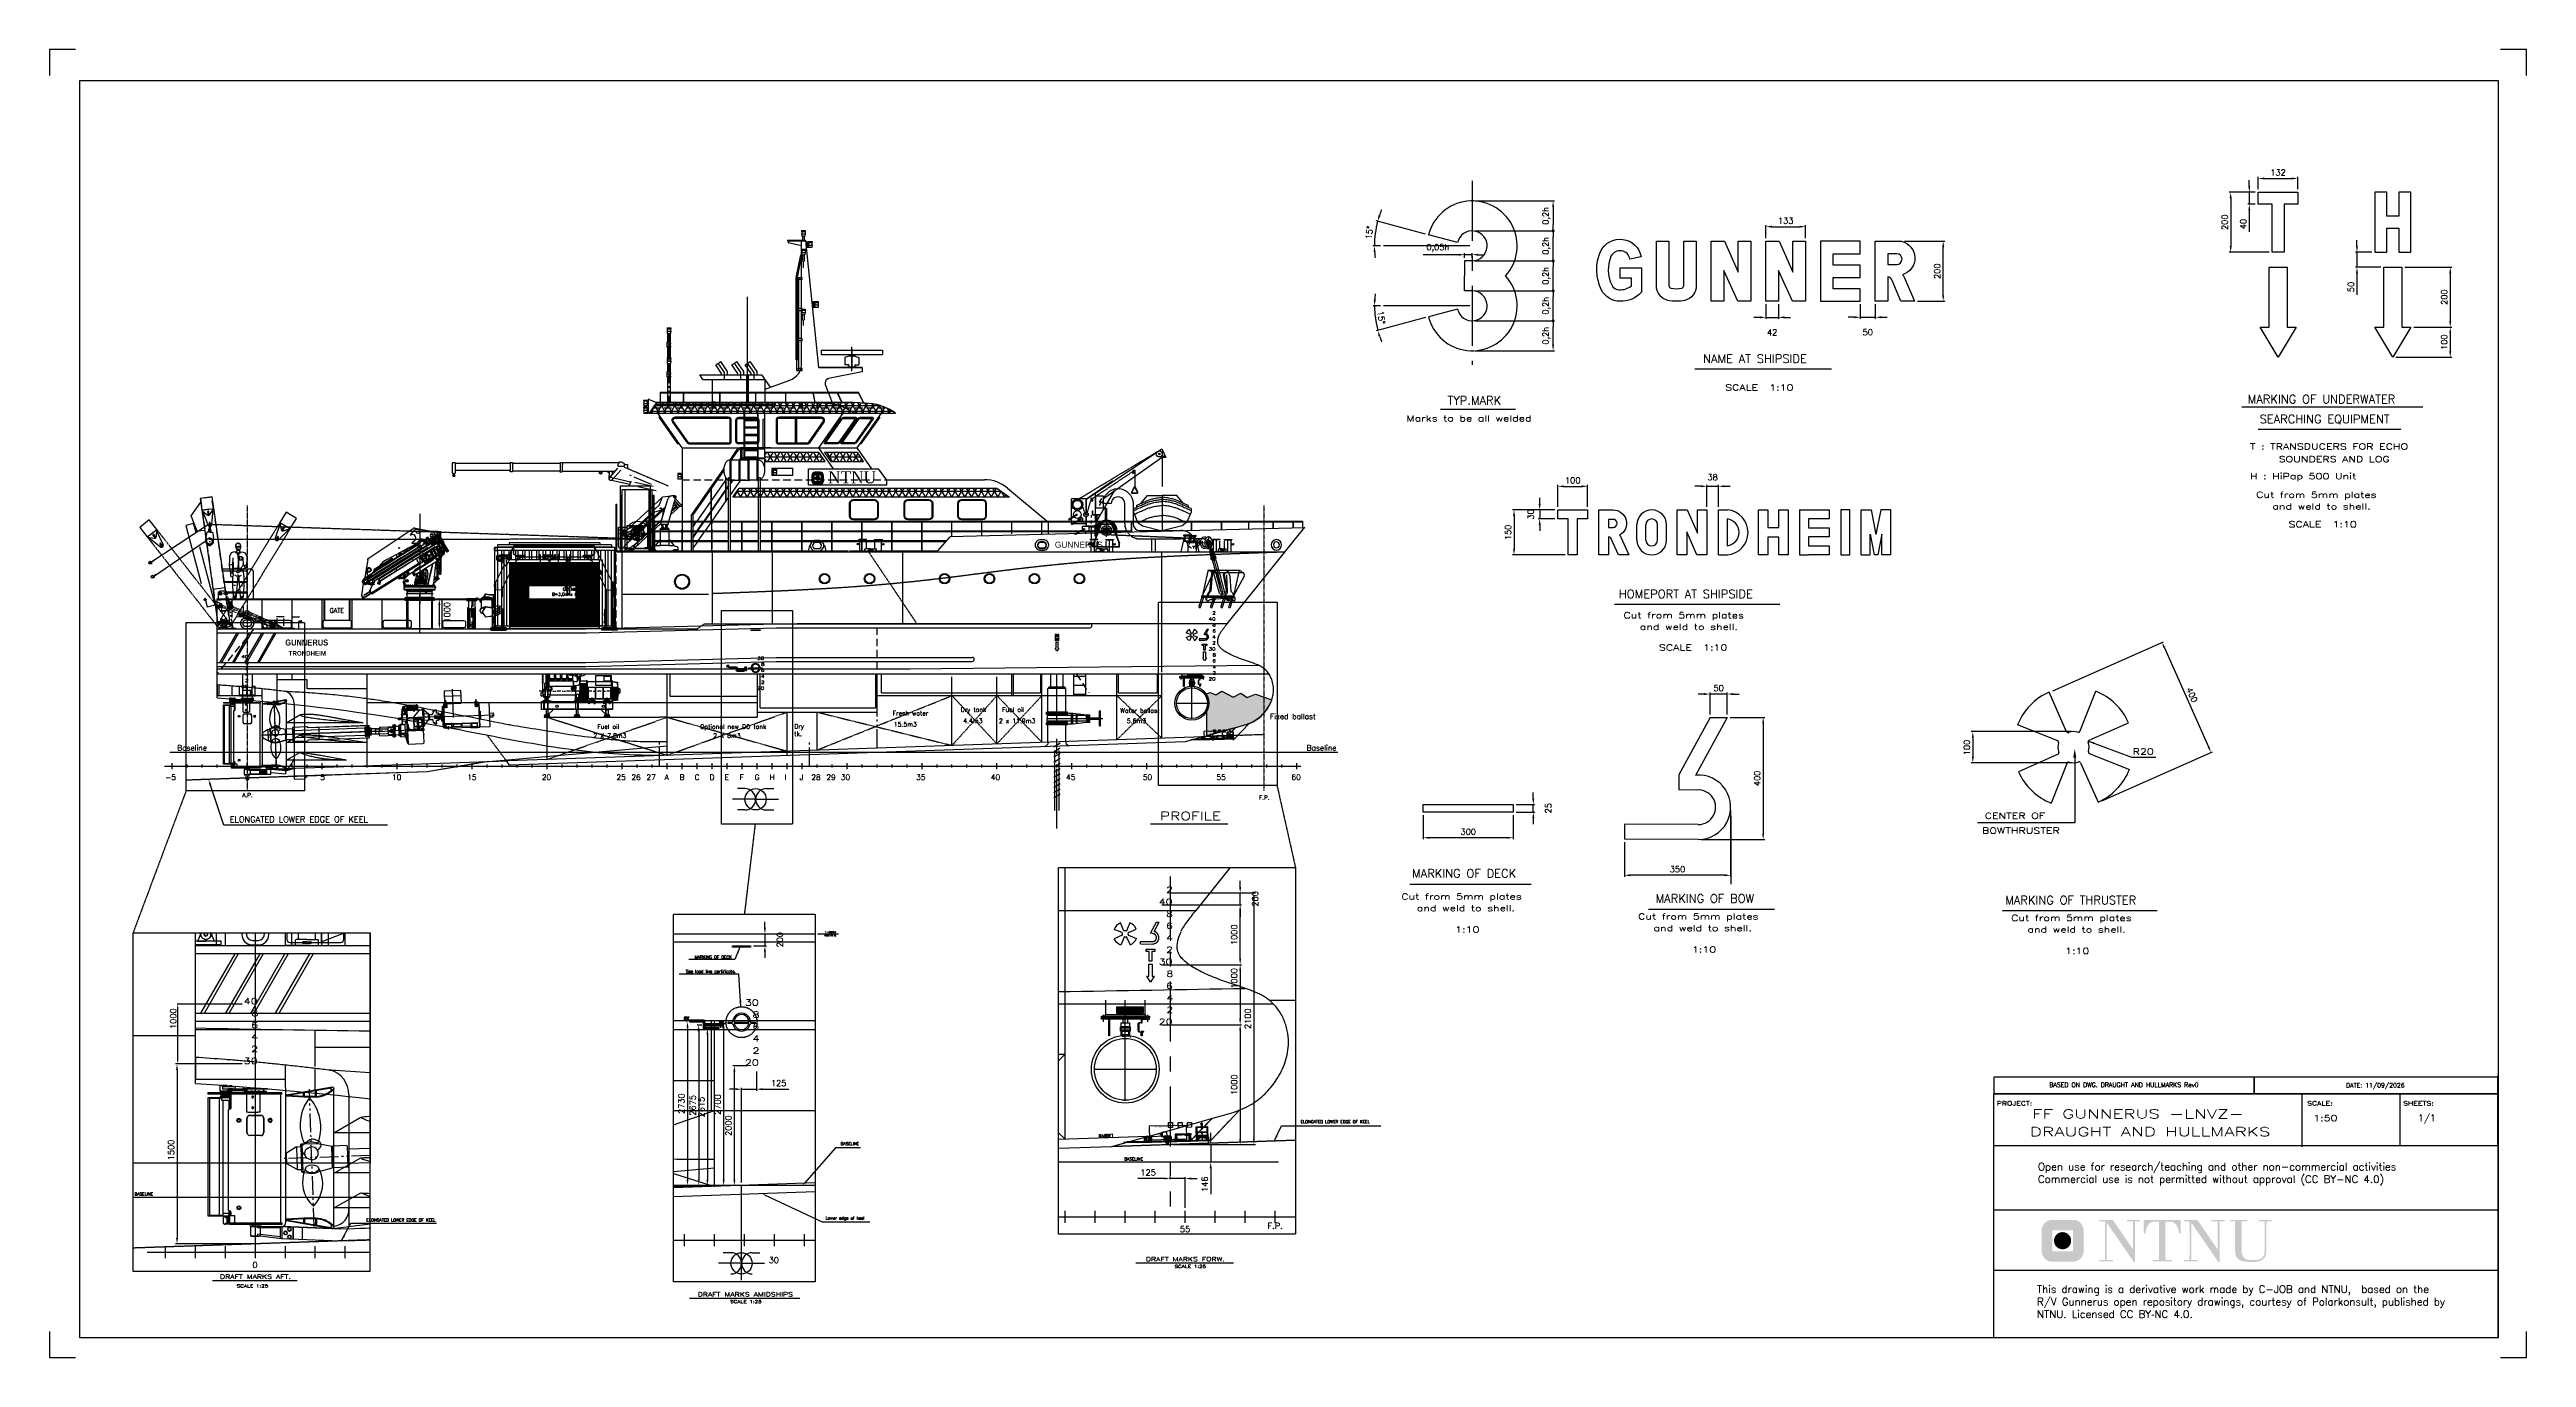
# Model space of a CAD drawing. Extents: x -79364 to 3230, y 28528 to 72157.
import ezdxf
from ezdxf.enums import TextEntityAlignment as Align

# ---------------------------------------------------------------- set-up
doc = ezdxf.new("R2010")
doc.units = 0
doc.header["$LTSCALE"] = 500
for name, pattern in [('CENTER', [7, 4, -1, 1, -1]), ('DASHDOT', [3, 2.5, -0.25, 0, -0.25]), ('DASHED', [0.75, 0.5, -0.25]), ('DIVIDE2', [0.625, 0.25, -0.125, 0, -0.125, 0, -0.125]), ('PHANTOM', [2.1, 1.25, -0.2, 0.125, -0.2, 0.125, -0.2]), ('PHANTOM2', [1.25, 0.625, -0.125, 0.125, -0.125, 0.125, -0.125])]:
    doc.linetypes.add(name, pattern=pattern)
doc.layers.get('0').update_dxf_attribs({"linetype": 'CONTINUOUS'})
doc.layers.get('DEFPOINTS').update_dxf_attribs({"linetype": 'CONTINUOUS'})
for name, color, linetype in [('3D_VISIBLE', 40, 'CONTINUOUS'), ('A0CO1', 1, 'CONTINUOUS'), ('CENTER', 2, 'CENTER'), ('DIM_SYMB', 3, 'CONTINUOUS'), ('FURNITURE', 8, 'CONTINUOUS'), ('GENERATORSETT', 1, 'CONTINUOUS'), ('I0CO2', 2, 'CONTINUOUS'), ('LEDERULL', 1, 'CONTINUOUS'), ('OBRYS', 6, 'CONTINUOUS'), ('REV B3', 6, 'CONTINUOUS'), ('S0CE1', 1, 'CENTER'), ('S0CO1', 1, 'CONTINUOUS'), ('S0CO2', 2, 'CONTINUOUS'), ('S0CO3', 3, 'CONTINUOUS'), ('S0CO5', 4, 'CONTINUOUS'), ('S0DA1', 1, 'DASHED'), ('S0DIM', 2, 'CONTINUOUS'), ('S0PH1', 1, 'PHANTOM'), ('S0PH2', 2, 'PHANTOM'), ('S0TX2', 2, 'CONTINUOUS'), ('S0TX3', 3, 'CONTINUOUS'), ('SCE1', 1, 'DASHDOT'), ('SDA1', 1, 'DASHED'), ('U0CO1', 1, 'CONTINUOUS'), ('U0CO2', 2, 'CONTINUOUS'), ('Vannlinje', 5, 'CONTINUOUS'), ('XREF', 252, 'CONTINUOUS')]:
    doc.layers.add(name, color=color, linetype=linetype)
doc.layers.add('AM_5', color=1, linetype='CONTINUOUS', lineweight=25)
doc.styles.add('18', font='romans', dxfattribs={"height": 180})
doc.styles.add('35', font='romans', dxfattribs={"height": 350})
doc.styles.add('ROMAND', font='romand', dxfattribs={"width": 0.95, "height": 2.9})
doc.styles.add('ROMANS', font='romans.shx', dxfattribs={"height": 200})
doc.styles.add('Romans500', font='romans.shx', dxfattribs={"width": 0.8, "height": 500})
doc.styles.add('SIMPLEX', font='SIMPLEX.SHX')
doc.dimstyles.new('ORGINAL', dxfattribs={"dimscale": 50, "dimtxt": 2, "dimasz": 2, "dimexe": 0.5, "dimexo": 1, "dimgap": 1, "dimtad": 1, "dimdec": 0, "dimdsep": 46, "dimtxsty": 'ROMANS', "dimcen": 0, "dimclrd": 1, "dimclre": 1, "dimclrt": 2, "dimadec": 0, "dimazin": 0, "dimtfac": 1, "dimtdec": 0, "dimtmove": 0, "dimatfit": 3, "dimfxl": 1, "dimtvp": 100, "dimtolj": 1, "dimarcsym": 0})
doc.dimstyles.new('ORGINAL$0', dxfattribs={"dimscale": 50, "dimtxt": 2, "dimasz": 2, "dimexe": 0.5, "dimexo": 1, "dimgap": 1, "dimtad": 1, "dimdec": 0, "dimdsep": 46, "dimtxsty": 'ROMANS', "dimcen": 0, "dimclrd": 1, "dimclre": 1, "dimclrt": 2, "dimadec": 0, "dimazin": 0, "dimtfac": 1, "dimtdec": 0, "dimtmove": 0, "dimatfit": 3, "dimfxl": 1, "dimtvp": 100, "dimtolj": 1, "dimarcsym": 0})
doc.dimstyles.new('ORGINAL$2', dxfattribs={"dimscale": 50, "dimtxt": 2, "dimasz": 2, "dimexe": 0.5, "dimexo": 1, "dimgap": 1, "dimtad": 1, "dimdec": 0, "dimdsep": 46, "dimtxsty": 'ROMANS', "dimcen": 0, "dimclrd": 1, "dimclre": 1, "dimclrt": 2, "dimadec": 0, "dimazin": 0, "dimtfac": 1, "dimtdec": 0, "dimtmove": 0, "dimatfit": 3, "dimfxl": 1, "dimtvp": 100, "dimtolj": 1, "dimarcsym": 0})
doc.dimstyles.get("Standard").update_dxf_attribs({"dimscale": 100, "dimtxt": 2, "dimasz": 2, "dimexe": 0.5, "dimexo": 1, "dimgap": 1, "dimtad": 1, "dimdsep": 46, "dimtxsty": 'ROMANS', "dimcen": 1.5, "dimclrd": 1, "dimclre": 1, "dimclrt": 2, "dimazin": 2, "dimtfac": 1, "dimtmove": 2, "dimatfit": 3, "dimfxl": 1, "dimtvp": 100, "dimtolj": 1, "dimarcsym": 0})

# ---------------------------------------------------------------- blocks, each defined once
blk = doc.blocks.new('lastelinjebokstav_V')
blk.add_lwpolyline([(39155, 44146), (39168, 44096), (39178, 44096), (39190, 44146), (39180, 44146), (39173, 44117), (39166, 44146)], close=True)
blk = doc.blocks.new('lastelinjebokstav_K')
blk.add_lwpolyline([(39200, 44146), (39200, 44096), (39210, 44096), (39210, 44111), (39222, 44096), (39235, 44096), (39215, 44121), (39235, 44146), (39222, 44146), (39210, 44131), (39210, 44146), (39200, 44146)])
blk = doc.blocks.new('lastelinjebokstav_F')
blk.add_lwpolyline([(39245, 44146), (39245, 44096), (39255, 44096), (39255, 44114), (39274, 44114), (39274, 44124), (39255, 44124), (39255, 44136), (39280, 44136), (39280, 44146)], close=True)
blk = doc.blocks.new('lastelinjebokstav_S')
for p, q in [((39380, 44134), (39380, 44129)), ((39380, 44108), (39390, 44108)), ((39403, 44146), (39393, 44146)), ((39400, 44116), (39393, 44116)), ((39393, 44106), (39400, 44106)), ((39393, 44096), (39403, 44096)), ((39403, 44136), (39395, 44136)), ((39403, 44126), (39395, 44126)), ((39415, 44134), (39405, 44134)), ((39415, 44109), (39415, 44114))]:
    blk.add_line(p, q)
for centre, radius, start, end in [((39393, 44134), 12.5, 90, 180), ((39393, 44129), 12.5, 180, 270), ((39393, 44109), 12.5, 182.2924, 270), ((39395, 44131), 5, 90, 180), ((39395, 44131), 5, 180, 270), ((39393, 44109), 2.5, 191.537, 270), ((39400, 44111), 5, 0, 90), ((39400, 44111), 5, 270, 0), ((39403, 44134), 12.5, 2.2924, 90), ((39403, 44134), 2.5, 11.537, 90), ((39403, 44114), 12.5, 0, 90), ((39403, 44109), 12.5, 270, 0)]:
    blk.add_arc(centre, radius, start, end)
blk = doc.blocks.new('lastemerke2')
h = blk.add_hatch(color=256)
h.dxf.hatch_style = 1
h.paths.add_polyline_path([(20626, 66409), (20856, 66409), (20856, 66434), (20626, 66434)])
h.paths.add_polyline_path([(20856, 66434), (20881, 66434), (20881, 66293), (20856, 66293)])
h.paths.add_polyline_path([(20881, 66351), (21111, 66351), (21111, 66376), (20881, 66376)])
h.paths.add_polyline_path([(20881, 66293), (21111, 66293), (21111, 66318), (20881, 66318)])
for points in [[(20626, 66409), (20856, 66409), (20856, 66434), (20626, 66434)], [(20856, 66434), (20881, 66434), (20881, 66293), (20856, 66293)], [(20881, 66351), (21111, 66351), (21111, 66376), (20881, 66376)], [(20881, 66293), (21111, 66293), (21111, 66318), (20881, 66318)]]:
    blk.add_lwpolyline(points, close=True)
for name, p in [('lastelinjebokstav_F', (-18709, 22338)), ('lastelinjebokstav_K', (-18619, 22338)), ('lastelinjebokstav_S', (-18259, 22280)), ('lastelinjebokstav_V', (-18034, 22222)), ('lastelinjebokstav_K', (-18034, 22280)), ('lastelinjebokstav_K', (-18034, 22222))]:
    blk.add_blockref(name, p)
blk = doc.blocks.new('gt')
at = {"color": 0, "linetype": 'ByBlock'}
for p, q in [((-645, 1046), (-645, 1051)), ((-645, 1051), (-555, 1051)), ((-645, 791), (-645, 1051)), ((-579, 1037), (-638, 1039)), ((-591, 1081), (-591, 1076)), ((-527, 1081), (-591, 1081)), ((-591, 1051), (-591, 1076)), ((-363, 1076), (-591, 1076)), ((-363, 1051), (-591, 1051)), ((-284, 1051), (-585, 1051)), ((1715, 1037), (-585, 1037)), ((-568, 1095), (-568, 1068)), ((-565, 819), (-565, 1023)), ((-555, 1051), (-555, 791)), ((-543, 1096), (-527, 1096)), ((-527, 1096), (-477, 1096)), ((-427, 1081), (-527, 1081)), ((-516, 1144), (-509, 1144)), ((-497, 1144), (-509, 1144)), ((-508, 1139), (-477, 1139)), ((-477, 1144), (-497, 1144)), ((-477, 1081), (-477, 1239)), ((-477, 1144), (-457, 1144)), ((-446, 1139), (-477, 1139)), ((-427, 1096), (-477, 1096)), ((-457, 1144), (-445, 1144)), ((-437, 1144), (-445, 1144)), ((-432, 791), (-432, 1037)), ((-410, 1096), (-427, 1096)), ((-363, 1081), (-427, 1081)), ((-422, 791), (-422, 1037)), ((-386, 1095), (-386, 1069)), ((-363, 1081), (-363, 1076)), ((-363, 1076), (-363, 1051)), ((-284, 1051), (1715, 1051)), ((593, 1076), (473, 1076)), ((473, 1051), (473, 1076)), ((593, 1051), (473, 1051)), ((479, 1135), (476, 1095)), ((476, 1095), (486, 1095)), ((478, 1081), (478, 1076)), ((478, 1081), (588, 1081)), ((588, 1076), (478, 1076)), ((483, 1130), (480, 1095)), ((486, 1081), (486, 1095)), ((486, 1095), (580, 1095)), ((488, 1051), (488, 791)), ((488, 1046), (488, 1051)), ((488, 1051), (578, 1051)), ((489, 1144), (533, 1144)), ((493, 1139), (574, 1139)), ((554, 1037), (495, 1039)), ((577, 1144), (533, 1144)), ((568, 791), (568, 1037)), ((568, 819), (568, 1023)), ((578, 1051), (578, 791)), ((578, 791), (578, 1037)), ((580, 1081), (580, 1095)), ((580, 1095), (591, 1095)), ((584, 1130), (587, 1095)), ((587, 1135), (591, 1095)), ((588, 1081), (588, 1076)), ((593, 1076), (593, 1051)), ((983, 1081), (919, 1081)), ((919, 1081), (919, 1076)), ((1147, 1076), (919, 1076)), ((919, 1051), (919, 1076)), ((919, 1051), (919, 1076)), ((1147, 1076), (919, 1076)), ((1147, 1076), (919, 1076)), ((1147, 1051), (919, 1051)), ((1133, 1051), (933, 1051)), ((933, 976), (933, 1051)), ((937, 976), (933, 976)), ((942, 1095), (942, 1069)), ((945, 1026), (943, 982)), ((945, 1031), (945, 1026)), ((1110, 1042), (956, 1042)), ((967, 1096), (983, 1096)), ((983, 1096), (1033, 1096)), ((1083, 1081), (983, 1081)), ((994, 1144), (1001, 1144)), ((1013, 1144), (1001, 1144)), ((1002, 1140), (1033, 1140)), ((1033, 1144), (1013, 1144)), ((1033, 1144), (1053, 1144)), ((1064, 1140), (1033, 1140)), ((1083, 1096), (1033, 1096)), ((1053, 1144), (1065, 1144)), ((1073, 1144), (1065, 1144)), ((1100, 1096), (1083, 1096)), ((1147, 1081), (1083, 1081)), ((1122, 1026), (1122, 1031)), ((1123, 982), (1122, 1026)), ((1124, 1095), (1124, 1069)), ((1133, 976), (1129, 976)), ((1133, 1051), (1133, 976)), ((1147, 1081), (1147, 1076)), ((1147, 1076), (1147, 1051)), ((1147, 1076), (1147, 1051)), ((1419, 1081), (1419, 1076)), ((1483, 1081), (1419, 1081)), ((1647, 1076), (1419, 1076)), ((1419, 1051), (1419, 1076)), ((1647, 1076), (1419, 1076)), ((1647, 1076), (1419, 1076)), ((1419, 1051), (1419, 1076)), ((1647, 1051), (1419, 1051)), ((1633, 1051), (1433, 1051)), ((1433, 976), (1433, 1051)), ((1437, 976), (1433, 976)), ((1442, 1095), (1442, 1069)), ((1445, 1026), (1443, 982)), ((1445, 1031), (1445, 1026)), ((1610, 1042), (1456, 1042)), ((1467, 1096), (1483, 1096)), ((1483, 1096), (1533, 1096)), ((1583, 1081), (1483, 1081)), ((1494, 1144), (1501, 1144)), ((1513, 1144), (1501, 1144)), ((1502, 1140), (1533, 1140)), ((1503, 791), (1503, 1037)), ((1533, 1144), (1513, 1144)), ((1513, 791), (1513, 1037)), ((1533, 1144), (1553, 1144)), ((1564, 1140), (1533, 1140)), ((1583, 1096), (1533, 1096)), ((1553, 1144), (1565, 1144)), ((1573, 1144), (1565, 1144)), ((1600, 1096), (1583, 1096)), ((1647, 1081), (1583, 1081)), ((1622, 1026), (1622, 1031)), ((1623, 982), (1622, 1026)), ((1624, 1095), (1624, 1069)), ((1633, 976), (1629, 976)), ((1633, 1051), (1633, 976)), ((1647, 1081), (1647, 1076)), ((1647, 1076), (1647, 1051)), ((1647, 1076), (1647, 1051)), ((1715, 1051), (1715, 791)), ((-645, 791), (-645, 796)), ((-555, 791), (-645, 791)), ((-638, 803), (-579, 805)), ((-432, 805), (-585, 805)), ((1715, 791), (-582, 791)), ((-561, 548), (-357, 548)), ((-561, 548), (-561, 528)), ((-561, 528), (-357, 528)), ((-367, 554), (-551, 554)), ((-551, 554), (-551, 548)), ((-548, 570), (-534, 606)), ((-548, 570), (-371, 570)), ((-526, 559), (-548, 570)), ((-526, 559), (-393, 559)), ((-525, 611), (-393, 611)), ((-422, 791), (-497, 791)), ((-497, 791), (-497, 781)), ((-440, 781), (-497, 781)), ((-497, 781), (-497, 621)), ((-497, 621), (-440, 621)), ((-497, 621), (-497, 611)), ((-497, 611), (-422, 611)), ((-459, 513), (-459, 645)), ((-428, 763), (-446, 781)), ((-428, 639), (-446, 621)), ((-428, 633), (-428, 769)), ((568, 805), (-422, 805)), ((-422, 611), (-422, 791)), ((-422, 779), (-409, 791)), ((-400, 641), (-422, 641)), ((-400, 641), (-272, 769)), ((-393, 559), (-371, 570)), ((-371, 570), (-385, 606)), ((-384, 554), (-367, 554)), ((-367, 548), (-367, 554)), ((-357, 548), (-357, 528)), ((-272, 769), (-272, 791)), ((643, 548), (439, 548)), ((439, 548), (439, 528)), ((643, 528), (439, 528)), ((449, 548), (449, 554)), ((449, 554), (633, 554)), ((466, 554), (449, 554)), ((452, 570), (466, 606)), ((629, 570), (452, 570)), ((474, 559), (452, 570)), ((607, 559), (474, 559)), ((607, 611), (475, 611)), ((488, 791), (488, 796)), ((578, 791), (488, 791)), ((495, 803), (554, 805)), ((578, 791), (503, 791)), ((503, 791), (503, 781)), ((560, 781), (503, 781)), ((503, 781), (503, 621)), ((503, 621), (560, 621)), ((503, 621), (503, 611)), ((503, 611), (578, 611)), ((541, 513), (541, 645)), ((572, 763), (554, 781)), ((572, 639), (554, 621)), ((572, 633), (572, 769)), ((1503, 805), (578, 805)), ((578, 611), (578, 791)), ((607, 559), (629, 570)), ((629, 570), (615, 606)), ((633, 554), (633, 548)), ((643, 548), (643, 528)), ((1354, 769), (1354, 791)), ((1481, 641), (1354, 769)), ((1643, 548), (1439, 548)), ((1439, 548), (1439, 528)), ((1643, 528), (1439, 528)), ((1449, 548), (1449, 554)), ((1449, 554), (1633, 554)), ((1466, 554), (1449, 554)), ((1452, 570), (1466, 606)), ((1629, 570), (1452, 570)), ((1474, 559), (1452, 570)), ((1607, 559), (1474, 559)), ((1607, 611), (1475, 611)), ((1481, 641), (1503, 641)), ((1503, 779), (1491, 791)), ((1503, 611), (1503, 791)), ((1503, 791), (1578, 791)), ((1578, 611), (1503, 611)), ((1509, 763), (1527, 781)), ((1509, 633), (1509, 769)), ((1509, 639), (1527, 621)), ((1715, 805), (1513, 805)), ((1521, 781), (1578, 781)), ((1578, 621), (1521, 621)), ((1541, 513), (1541, 645)), ((1578, 791), (1578, 781)), ((1578, 781), (1578, 621)), ((1578, 621), (1578, 611)), ((1607, 559), (1629, 570)), ((1629, 570), (1615, 606)), ((1633, 554), (1633, 548)), ((1643, 548), (1643, 528))]:
    blk.add_line(p, q, dxfattribs=at)
for centre in [(-131, 891), (1415, 891)]:
    blk.add_circle(centre, 37.5, dxfattribs=at)
for centre, radius, start, end in [((-638, 1046), 7, 180, 270), ((-579, 1023), 14, 0, 90), ((-387, 1046), 164, 144.42015, 162.42569), ((-360, 1043), 184, 152.40048, 163.49173), ((-536, 1088), 11.5, 321.11241, 38.88759), ((-437, 1057), 112, 135.28803, 140.09859), ((-532, 1088), 11.5, 321.11241, 38.88759), ((-516, 1139), 5, 90, 146.46659), ((-514, 1143), 3.22, 184.89079, 271.42883), ((-511, 1134), 5, 90, 146.46659), ((-443, 1134), 5, 33.53341, 90), ((-439, 1143), 3.22, 268.57117, 355.10921), ((-437, 1139), 5, 33.53341, 90), ((-516, 1057), 112, 39.90141, 44.71197), ((-567, 1046), 164, 17.57431, 35.57985), ((-422, 1088), 11.5, 141.11241, 218.88759), ((-594, 1043), 184, 16.50827, 27.59952), ((-418, 1088), 11.5, 141.11241, 218.88759), ((489, 1134), 10, 90, 174.95755), ((493, 1129), 10, 142.42876, 174.95755), ((493, 1129), 10, 90, 118.58388), ((495, 1046), 7, 180, 270), ((554, 1023), 14, 0, 90), ((574, 1129), 10, 64.85143, 90), ((577, 1134), 10, 5.04245, 90), ((574, 1129), 10, 5.04245, 40.8287), ((937, 982), 6, 270, 0), ((956, 1031), 11.5, 90, 180), ((1123, 1046), 164, 144.42015, 162.42569), ((1150, 1044), 184, 152.40048, 163.49173), ((974, 1089), 11.5, 321.11241, 38.88759), ((1073, 1057), 112, 135.28803, 140.09859), ((978, 1089), 11.5, 321.11241, 38.88759), ((994, 1139), 5, 90, 146.46659), ((996, 1143), 3.22, 184.89079, 271.42883), ((999, 1135), 5, 90, 146.46659), ((1067, 1135), 5, 33.53341, 90), ((1071, 1143), 3.22, 268.57117, 355.10921), ((1073, 1139), 5, 33.53341, 90), ((994, 1057), 112, 39.90141, 44.71197), ((943, 1046), 164, 17.57431, 35.57985), ((1088, 1089), 11.5, 141.11241, 218.88759), ((916, 1044), 184, 16.50827, 27.59952), ((1092, 1089), 11.5, 141.11241, 218.88759), ((1110, 1031), 11.5, 0, 90), ((1129, 982), 6, 180, 270), ((1437, 982), 6, 270, 0), ((1456, 1031), 11.5, 90, 180), ((1623, 1046), 164, 144.42015, 162.42569), ((1650, 1044), 184, 152.40048, 163.49173), ((1474, 1089), 11.5, 321.11241, 38.88759), ((1573, 1057), 112, 135.28803, 140.09859), ((1478, 1089), 11.5, 321.11241, 38.88759), ((1494, 1139), 5, 90, 146.46659), ((1496, 1143), 3.22, 184.89079, 271.42883), ((1499, 1135), 5, 90, 146.46659), ((1567, 1135), 5, 33.53341, 90), ((1571, 1143), 3.22, 268.57117, 355.10921), ((1573, 1139), 5, 33.53341, 90), ((1494, 1057), 112, 39.90141, 44.71197), ((1443, 1046), 164, 17.57431, 35.57985), ((1588, 1089), 11.5, 141.11241, 218.88759), ((1416, 1044), 184, 16.50827, 27.59952), ((1592, 1089), 11.5, 141.11241, 218.88759), ((1610, 1031), 11.5, 0, 90), ((1629, 982), 6, 180, 270), ((-638, 796), 7, 90, 180), ((-579, 819), 14, 270, 0), ((-525, 601), 10, 90, 152.46802), ((-534, 564), 10, 270, 332.46802), ((-440, 769), 12, 0, 90), ((-440, 633), 12, 270, 0), ((-393, 601), 10, 27.53198, 90), ((-384, 564), 10, 207.53198, 270), ((495, 796), 7, 90, 180), ((554, 819), 14, 270, 0), ((560, 769), 12, 0, 90), ((560, 633), 12, 270, 0)]:
    blk.add_arc(centre, radius, start, end, dxfattribs=at)
at = {"color": 0, "linetype": 'ByBlock', "extrusion": (0, 0, -1)}
for centre, major_axis, start_param, end_param in [((475, 601), (-7.07, 7.07), 5.978311, 7.068583), ((466, 564), (7.07, 7.07), 1.265922, 2.356194), ((607, 601), (7.07, 7.07), -0.785398, 0.304875), ((616, 564), (-7.07, 7.07), 3.926991, 5.017263), ((1475, 601), (-7.07, 7.07), 5.978311, 7.068583), ((1466, 564), (7.07, 7.07), 1.265922, 2.356194), ((1521, 769), (8.49, 8.49), 3.926991, 5.497787), ((1521, 633), (-8.49, 8.49), 3.926991, 5.497787), ((1607, 601), (7.07, 7.07), -0.785398, 0.304875), ((1616, 564), (-7.07, 7.07), 3.926991, 5.017263)]:
    blk.add_ellipse(centre, major_axis=major_axis, ratio=1, start_param=start_param, end_param=end_param, dxfattribs=at)
blk = doc.blocks.new('A$C64097268')
for p, q in [((-2759, 0), (35129, 0)), ((-2500, -100), (-2500, 100)), ((-2000, -50), (-2000, 50)), ((-1500, -50), (-1500, 50)), ((-1000, -50), (-1000, 50)), ((-500, -50), (-500, 50)), ((0, -100), (0, 100)), ((500, -50), (500, 50)), ((1000, -50), (1000, 50)), ((1500, -50), (1500, 50)), ((2000, -50), (2000, 50)), ((2500, -100), (2500, 100)), ((3000, -50), (3000, 50)), ((3500, -50), (3500, 50)), ((4000, -50), (4000, 50)), ((4500, -50), (4500, 50)), ((5000, -100), (5000, 100)), ((5500, -50), (5500, 50)), ((6000, -50), (6000, 50)), ((6500, -50), (6500, 50)), ((7000, -50), (7000, 50)), ((7500, -100), (7500, 100)), ((8000, -50), (8000, 50)), ((8500, -50), (8500, 50)), ((9000, -50), (9000, 50)), ((9500, -50), (9500, 50)), ((10000, -100), (10000, 100)), ((10500, -50), (10500, 50)), ((11000, -50), (11000, 50)), ((11500, -50), (11500, 50)), ((12000, -50), (12000, 50)), ((12500, -100), (12500, 100)), ((13000, -50), (13000, 50)), ((13500, -50), (13500, 50)), ((14000, -100), (14000, 100)), ((14500, -100), (14500, 100)), ((15000, -100), (15000, 100)), ((15500, -100), (15500, 100)), ((16000, -100), (16000, 100)), ((16500, -100), (16500, 100)), ((17000, -100), (17000, 100)), ((17500, -100), (17500, 100)), ((18000, -100), (18000, 100)), ((18500, -100), (18500, 100)), ((19000, -50), (19000, 50)), ((19500, -50), (19500, 50)), ((20000, -100), (20000, 100)), ((20500, -50), (20500, 50)), ((21000, -50), (21000, 50)), ((21500, -50), (21500, 50)), ((22000, -50), (22000, 50)), ((22500, -100), (22500, 100)), ((23000, -50), (23000, 50)), ((23500, -50), (23500, 50)), ((24000, -50), (24000, 50)), ((24500, -50), (24500, 50)), ((25000, -100), (25000, 100)), ((25500, -50), (25500, 50)), ((26000, -50), (26000, 50)), ((26500, -50), (26500, 50)), ((27000, -50), (27000, 50)), ((27500, -100), (27500, 100)), ((28000, -50), (28000, 50)), ((28500, -50), (28500, 50)), ((29000, -50), (29000, 50)), ((29500, -50), (29500, 50)), ((30000, -100), (30000, 100)), ((30500, -50), (30500, 50)), ((31000, -50), (31000, 50)), ((31500, -50), (31500, 50)), ((32000, -50), (32000, 50)), ((32500, -100), (32500, 100)), ((33000, -50), (33000, 50)), ((33500, -50), (33500, 50)), ((34000, -50), (34000, 50)), ((34500, -50), (34500, 50)), ((35000, -100), (35000, 100))]:
    blk.add_line(p, q)
at = {"layer": 'S0TX2', "style": '18'}
for s, p in [('-5', (-2731, -464)), ('0', (-74, -464)), ('5', (2436, -464)), ('10', (4828, -464)), ('15', (7338, -464)), ('20', (9825, -464)), ('25', (12311, -464)), ('26', (12811, -464)), ('27', (13311, -464)), ('28', (18811, -464)), ('29', (19311, -464)), ('30', (19797, -464)), ('35', (22308, -464)), ('40', (24796, -464)), ('45', (27306, -464)), ('50', (29866, -464)), ('55', (32320, -464)), ('60', (34820, -464))]:
    blk.add_text(s, height=180, dxfattribs=at).set_placement(p)
at = {"layer": 'S0TX3', "style": '18'}
for s, p in [('A', (13919, -464)), ('B', (14419, -464)), ('C', (14919, -464)), ('D', (15419, -464)), ('E', (15919, -464)), ('F', (16419, -464)), ('G', (16919, -464)), ('H', (17419, -464)), ('I', (17919, -464)), ('J', (18419, -464))]:
    blk.add_text(s, height=180, dxfattribs=at).set_placement(p)
blk = doc.blocks.new('KLYSS300X200')
at = {"layer": 'S0CO2'}
for points in [[(-50, -175), (50, -175, 0.414214), (225, 0, 0.414214), (50, 175), (-50, 175, 0.414214), (-225, 0, 0.414214)], [(-50, -100), (50, -100, 0.414214), (150, 0), (150, 0, 0.414214), (50, 100), (-50, 100, 0.414214), (-150, 0), (-150, 0, 0.414214)]]:
    blk.add_lwpolyline(points, format="xyb", close=True, dxfattribs=at)
blk = doc.blocks.new('Man')
at = {"color": 1}
for p, q in [((-73, 957), (-72, 952)), ((-72, 952), (-47, 944)), ((-72, 952), (-67, 952)), ((-55, 931), (-37, 859)), ((-47, 944), (24, 941)), ((-32, 930), (-2, 930)), ((-7, 852), (27, 838)), ((17, 1065), (11, 1060)), ((11, 1060), (11, 1034)), ((11, 1034), (28, 1034)), ((20, 922), (14, 882)), ((14, 882), (27, 884)), ((20, 1065), (17, 1065)), ((20, 1065), (23, 1065)), ((92, 944), (22, 941)), ((23, 1065), (28, 1060)), ((27, 838), (54, 852)), ((28, 1060), (28, 1034)), ((49, 930), (79, 930)), ((105, 931), (86, 859)), ((117, 952), (92, 944)), ((117, 952), (112, 952)), ((119, 957), (117, 952)), ((-269, 489), (-270, 302)), ((-270, 302), (-229, 69)), ((-265, 611), (-269, 489)), ((-208, 731), (-265, 611)), ((-249, 323), (-174, 350)), ((-229, 69), (-233, -5)), ((-229, 69), (-162, 68)), ((-137, 758), (-208, 731)), ((-162, 68), (-148, 352)), ((-162, 68), (-144, 7)), ((-144, 7), (-156, -53)), ((-130, 207), (-152, 34)), ((-148, 352), (-138, 569)), ((-44, 772), (-137, 758)), ((-130, 207), (-136, 425)), ((-130, 207), (95, 207)), ((95, 207), (-130, 207)), ((-48, 730), (-30, 784)), ((-20, 734), (-48, 730)), ((-22, 790), (-44, 772)), ((-7, 741), (-30, 784)), ((-13, 116), (-30, 93)), ((-30, 93), (15, 64)), ((-15, 825), (-22, 790)), ((18, 668), (-20, 734)), ((20, 171), (-20, 124)), ((-20, 124), (-13, 116)), ((-7, 741), (24, 681)), ((-7, 741), (50, 737)), ((13, -14), (25, 4)), ((20, 424), (14, 209)), ((66, 93), (15, 64)), ((50, 737), (18, 668)), ((18, 668), (20, 424)), ((78, 195), (20, 171)), ((25, 4), (36, -12)), ((56, 723), (31, 662)), ((36, 424), (31, 208)), ((34, 668), (36, 424)), ((50, 737), (86, 778)), ((76, 713), (56, 723)), ((65, 825), (71, 790)), ((121, 143), (66, 93)), ((68, 605), (68, 499)), ((68, 499), (156, 499)), ((71, 790), (94, 772)), ((156, 605), (72, 605)), ((86, 778), (76, 713)), ((121, 143), (78, 195)), ((81, 192), (203, 320)), ((94, 772), (187, 758)), ((289, 246), (121, 143)), ((156, 499), (156, 605)), ((183, 180), (212, -62)), ((187, 758), (258, 731)), ((187, 304), (199, 449)), ((203, 320), (192, 592)), ((222, 319), (276, 318)), ((222, 301), (248, 253)), ((258, 731), (315, 611)), ((319, 489), (289, 246)), ((315, 611), (319, 489)), ((-233, -5), (-224, -63)), ((-174, -81), (-224, -63)), ((-166, -53), (-174, -81)), ((-156, -53), (-166, -53)), ((-162, -62), (-166, -372)), ((-166, -372), (-146, -732)), ((-162, -53), (-162, -62)), ((-47, -726), (-146, -732)), ((-140, -771), (-140, -753)), ((-47, -771), (-140, -771)), ((-61, -353), (-120, -356)), ((-13, -54), (-91, -11)), ((13, -14), (-47, -726)), ((-47, -755), (-47, -771)), ((36, -12), (96, -726)), ((62, -54), (141, -11)), ((96, -726), (196, -732)), ((97, -755), (97, -771)), ((97, -771), (190, -771)), ((115, -357), (174, -361)), ((190, -771), (190, -753)), ((215, -372), (196, -732)), ((212, -62), (215, -372))]:
    blk.add_line(p, q, dxfattribs=at)
for centre, radius, start, end in [((36, 956), 103, 103.97897, 182.74049), ((23, 1995), 1047, 265.10195, 274.89805), ((25, 951), 82.5, 182.81102, 194.44845), ((25, 874), 63.3, 194.44845, 345.55155), ((9, 955), 103, 357.89908, 79.27347), ((25, 951), 82.5, 345.55155, 358.00474), ((-94, -776), 51.5, 24.33042, 153.82112), ((144, -776), 51.5, 26.17888, 155.66958)]:
    blk.add_arc(centre, radius, start, end, dxfattribs=at)
blk = doc.blocks.new('la')
at = {"layer": 'S0CO2'}
for p, q in [((-60, 185), (60, 185)), ((-60, 185), (-60, 152)), ((-60, 152), (60, 152)), ((-60, 72), (60, 72)), ((-60, 72), (-53, 0)), ((-55, 152), (-55, 72)), ((-53, 0), (53, 0)), ((60, 72), (53, 0)), ((55, 152), (55, 72)), ((60, 185), (60, 152))]:
    blk.add_line(p, q, dxfattribs=at)
blk = doc.blocks.new('L200X100X10')
at = {"layer": 'S0CO2'}
blk.add_lwpolyline([(0, 0), (0, -200), (100, -200), (100, -200), (100, -190), (15, -190, -0.414214), (10, -185), (10, 0)], format="xyb", close=True, dxfattribs=at)
blk = doc.blocks.new('RADAR')
at = {"layer": 'U0CO1'}
for p, q in [((-1020, 570), (1020, 570)), ((-1020, 570), (-1020, 433)), ((-1020, 433), (1020, 433)), ((-100, 372), (-234, 324)), ((-234, 324), (-234, 81)), ((-97, 81), (-234, 81)), ((-150, 18), (150, 18)), ((-150, 18), (-150, 0)), ((-150, 0), (150, 0)), ((-100, 410), (100, 410)), ((-100, 410), (-100, 372)), ((100, 372), (-100, 372)), ((-97, 81), (-97, 18)), ((0, -125), (0, 679)), ((0, 603), (0, 0)), ((97, 81), (234, 81)), ((97, 81), (97, 18)), ((100, 410), (100, 372)), ((100, 372), (234, 324)), ((150, 18), (150, 0)), ((234, 324), (234, 81)), ((1020, 570), (1020, 433))]:
    blk.add_line(p, q, dxfattribs=at)
blk = doc.blocks.new('mob2')
at = {"layer": 'U0CO2'}
for p, q in [((-860, 846), (-860, 783)), ((-701, 916), (-488, 1172)), ((-488, 1172), (0, 1172)), ((488, 1172), (0, 1172)), ((0, 1172), (0, 0)), ((701, 916), (488, 1172)), ((860, 846), (860, 783)), ((-960, 740), (-960, 623)), ((-960, 623), (-824, 284)), ((-824, 284), (-662, 164)), ((-662, 164), (0, 0)), ((662, 164), (0, 0)), ((824, 284), (662, 164)), ((960, 623), (824, 284)), ((960, 740), (960, 623))]:
    blk.add_line(p, q, dxfattribs=at)
for points in [[(-960, 740), (-892, 769), (-833, 794), (-781, 817), (-735, 837), (-694, 856), (-658, 872), (-625, 887), (-594, 901), (-564, 914), (-535, 926), (-506, 938), (-477, 950), (-447, 961), (-417, 971), (-385, 981), (-351, 991), (-315, 1000), (-276, 1009), (-236, 1017), (-193, 1024), (-148, 1030), (-101, 1035), (-52, 1039), (0, 1041)], [(-960, 671), (-892, 700), (-833, 725), (-781, 748), (-735, 768), (-694, 787), (-658, 803), (-625, 818), (-594, 832), (-564, 845), (-535, 857), (-506, 869), (-477, 881), (-447, 892), (-417, 902), (-385, 912), (-351, 922), (-315, 931), (-276, 940), (-236, 948), (-193, 955), (-148, 961), (-101, 966), (-52, 970), (0, 972)], [(-931, 550), (-892, 567), (-833, 593), (-781, 615), (-735, 636), (-694, 654), (-658, 670), (-625, 685), (-594, 699), (-564, 712), (-535, 725), (-506, 737), (-477, 748), (-447, 759), (-417, 769), (-385, 779), (-351, 789), (-315, 798), (-276, 807), (-236, 815), (-193, 822), (-148, 828), (-101, 833), (-52, 837), (0, 839)], [(-860, 846), (-821, 863), (-769, 886), (-723, 906), (-683, 924), (-647, 940), (-614, 955), (-583, 969), (-553, 982), (-524, 995), (-495, 1007), (-466, 1018), (-436, 1029), (-405, 1039), (-373, 1049), (-339, 1059), (-303, 1068), (-265, 1077), (-224, 1085), (-182, 1092), (-137, 1098), (-90, 1103), (-40, 1107), (0, 1109)], [(860, 846), (821, 863), (769, 886), (723, 906), (683, 924), (647, 940), (614, 955), (583, 969), (553, 982), (524, 995), (495, 1007), (466, 1018), (436, 1029), (405, 1039), (373, 1049), (339, 1059), (303, 1068), (265, 1077), (224, 1085), (182, 1092), (137, 1098), (90, 1103), (40, 1107), (0, 1109)], [(960, 740), (892, 769), (833, 794), (781, 817), (735, 837), (694, 856), (658, 872), (625, 887), (594, 901), (564, 914), (535, 926), (506, 938), (477, 950), (447, 961), (417, 971), (385, 981), (351, 991), (315, 1000), (276, 1009), (236, 1017), (193, 1024), (148, 1030), (101, 1035), (52, 1039), (0, 1041)], [(960, 671), (892, 700), (833, 725), (781, 748), (735, 768), (694, 787), (658, 803), (625, 818), (594, 832), (564, 845), (535, 857), (506, 869), (477, 881), (447, 892), (417, 902), (385, 912), (351, 922), (315, 931), (276, 940), (236, 948), (193, 955), (148, 961), (101, 966), (52, 970), (0, 972)], [(931, 550), (892, 567), (833, 593), (781, 615), (735, 636), (694, 654), (658, 670), (625, 685), (594, 699), (564, 712), (535, 725), (506, 737), (477, 748), (447, 759), (417, 769), (385, 779), (351, 789), (315, 798), (276, 807), (236, 815), (193, 822), (148, 828), (101, 833), (52, 837), (0, 839)], [(-807, 271), (-778, 284), (-732, 304), (-692, 322), (-655, 338), (-622, 353), (-591, 367), (-562, 380), (-532, 393), (-503, 405), (-474, 416), (-445, 427), (-414, 438), (-382, 448), (-348, 457), (-312, 466), (-273, 475), (-233, 483), (-190, 490), (-145, 497), (-98, 502), (-49, 505), (3, 507)], [(807, 271), (778, 284), (732, 304), (692, 322), (655, 338), (622, 353), (591, 367), (562, 380), (532, 393), (503, 405), (474, 416), (445, 427), (414, 438), (382, 448), (348, 457), (312, 466), (273, 475), (233, 483), (190, 490), (145, 497), (98, 502), (49, 505), (-3, 507)]]:
    blk.add_lwpolyline(points, dxfattribs=at)
blk = doc.blocks.new('FLÅTE-20-25-PLAN')
at = {"color": 0, "linetype": 'ByBlock'}
for p, q in [((-470, 675), (-470, 0)), ((-430, 675), (-430, 0)), ((-430, 675), (-170, 675)), ((-430, 0), (-170, 0)), ((-170, 675), (-170, 0)), ((-130, 675), (-130, 0)), ((-130, 675), (130, 675)), ((-130, 0), (130, 0)), ((130, 675), (130, 0)), ((170, 675), (170, 0)), ((430, 675), (170, 675)), ((430, 0), (170, 0)), ((430, 675), (430, 0)), ((470, 675), (470, 0))]:
    blk.add_line(p, q, dxfattribs=at)
for points in [[(-470, -3, -0.148769), (-544, 20, -0.107097), (-618, 97, -0.075852), (-668, 213, -0.076955), (-680, 337, -0.062698), (-663, 473, -0.075852), (-618, 578, -0.107097), (-544, 655, -0.148769), (-470, 677, -0.148769)], [(470, -3, 0.148769), (544, 20, 0.107097), (618, 97, 0.075852), (668, 213, 0.076955), (680, 337, 0.062698), (663, 473, 0.075852), (618, 578, 0.107097), (544, 655, 0.148769), (470, 677, 0.148769)]]:
    blk.add_lwpolyline(points, format="xyb", dxfattribs=at)
for centre, start, end in [((-450, 675), 0, 180), ((-450, 0), 180, 0), ((-150, 675), 0, 180), ((-150, 0), 180, 0), ((150, 675), 0, 180), ((150, 0), 180, 0), ((450, 675), 0, 180), ((450, 0), 180, 0)]:
    blk.add_arc(centre, 20, start, end, dxfattribs=at)
blk = doc.blocks.new('dde3')
for p, q in [((92, 901, 0), (92, 907, 0)), ((352, 907), (92, 907)), ((352, 901), (92, 901)), ((124, 861, 0), (124, 901, 0)), ((124, 526, 0), (124, 836, 0)), ((344, 861, 0), (344, 901, 0)), ((344, 601, 0), (344, 836, 0)), ((352, 901, 0), (352, 907, 0)), ((616, 907), (876, 907)), ((616, 901, 0), (616, 907, 0)), ((616, 901), (876, 901)), ((624, 861, 0), (624, 901, 0)), ((624, 601, 0), (624, 836, 0)), ((844, 861, 0), (844, 901, 0)), ((844, 526, 0), (844, 836, 0)), ((876, 901, 0), (876, 907, 0)), ((124, 765), (42, 765)), ((42, 751), (124, 751)), ((124, 738), (42, 738)), ((302, 601, 0), (292, 591, 0)), ((292, 526, 0), (292, 591, 0)), ((484, 601, 0), (302, 601, 0)), ((484, 565), (422, 565)), ((422, 551), (484, 551)), ((484, 538), (422, 538)), ((484, 601, 0), (665, 601, 0)), ((484, 565), (545, 565)), ((545, 551), (484, 551)), ((484, 538), (545, 538)), ((665, 601, 0), (675, 591, 0)), ((675, 526, 0), (675, 591, 0)), ((844, 765), (925, 765)), ((925, 751), (844, 751)), ((844, 738), (925, 738))]:
    blk.add_line(p, q)
for centre, start, end in [((42, 751), 90, 270), ((422, 551), 90, 270), ((545, 551), 270, 90), ((925, 751), 270, 90)]:
    blk.add_arc(centre, 13.5, start, end)
blk = doc.blocks.new('vinsprof')
at = {"layer": 'CENTER', "linetype": 'CENTER'}
for p, q in [((261, 0), (-249, 0)), ((261, 0), (-162, 0)), ((0, 261), (0, -261))]:
    blk.add_line(p, q, dxfattribs=at)
at = {"layer": 'U0CO1'}
for p, q in [((311, 0), (-300, 0)), ((0, 250), (0, -411))]:
    blk.add_line(p, q, dxfattribs=at)
at = {"layer": 'U0CO2'}
for p, q in [((-350, 205), (-637, 205)), ((-637, -435), (-637, 205)), ((-550, -425), (-550, 45)), ((-430, 110), (-530, 110)), ((-430, 110), (-530, 110)), ((-530, 110), (-530, 90)), ((-350, 105), (-490, 105)), ((-487, 114), (-487, 111)), ((-485, 110), (-475, 110)), ((-482, 122), (-483, 120)), ((-483, 120), (-477, 120)), ((-483, 111), (-483, 114)), ((-482, 72), (-483, 70)), ((-483, 70), (-477, 70)), ((-482, 122), (-478, 122)), ((-482, 117), (-478, 117)), ((-482, 72), (-478, 72)), ((-482, 67), (-478, 67)), ((-480, 140), (-480, 110)), ((-350, 90), (-480, 90)), ((-480, 80), (-480, 90)), ((-350, 80), (-480, 80)), ((-480, 60), (-480, 69)), ((-480, 57), (-480, -57)), ((-478, 122), (-477, 120)), ((-478, 72), (-477, 70)), ((-477, 111), (-477, 114)), ((-474, 114), (-474, 111)), ((-474, 62), (-474, 62)), ((-430, 105), (-430, 110)), ((-350, 269), (350, 269)), ((-350, -505), (-350, 269)), ((-342, 261), (350, 261)), ((-342, -497), (-342, 261)), ((-249, 0), (-261, 0)), ((-225, 16), (-156, -10)), ((-221, 21), (-154, -4)), ((-191, 119), (-120, 100)), ((-191, 113), (-122, 94)), ((-86, 118), (-130, 179)), ((-63, 17), (-48, 12)), ((-61, 21), (-46, 17)), ((-54, 219), (-58, 145)), ((-49, 12), (-54, -3)), ((-40, 34), (-53, -4)), ((-48, 217), (-52, 145)), ((-41, 34), (-40, 34)), ((-36, 45), (-31, 48)), ((-36, 40), (-36, 45)), ((-31, 37), (-36, 40)), ((-18, 13), (-35, -10)), ((-31, 48), (-26, 45)), ((-26, 40), (-31, 37)), ((-26, 45), (-26, 40)), ((-17, 18), (-26, 30)), ((-12, 21), (-21, 34)), ((-7, 53), (-1, 63)), ((5, 53), (-7, 53)), ((-1, 63), (5, 53)), ((0, 209), (0, -209)), ((12, 21), (21, 34)), ((16, 16), (35, -4)), ((17, 18), (26, 30)), ((26, 45), (31, 48)), ((26, 40), (26, 45)), ((31, 37), (26, 40)), ((31, 48), (36, 45)), ((36, 40), (31, 37)), ((36, 45), (36, 40)), ((44, 30), (46, 31)), ((48, 217), (52, 145)), ((56, 5), (48, 29)), ((53, 1), (55, 2)), ((54, 219), (58, 145)), ((63, 17), (55, 14)), ((86, 118), (130, 179)), ((98, 156), (115, 180)), ((118, 141), (136, 165)), ((191, 119), (120, 100)), ((191, 113), (122, 94)), ((221, 21), (154, -4)), ((225, 16), (156, -10)), ((185, 422), (183, 420)), ((183, 408), (183, 420)), ((185, 406), (183, 408)), ((185, 422), (402, 422)), ((185, 422), (185, 406)), ((406, 406), (185, 406)), ((293, 269), (293, 406)), ((318, 269), (318, 406)), ((342, -405), (342, 261)), ((350, -405), (350, 269)), ((360, 4), (406, 4)), ((395, 36), (395, -43)), ((406, -4), (406, 4)), ((414, 538), (412, 536)), ((428, 536), (412, 536)), ((412, 536), (412, 432)), ((426, 538), (414, 538)), ((426, 538), (428, 536)), ((428, 428), (428, 536)), ((-352, -485), (-587, -485)), ((-580, -53), (-580, -45)), ((-580, -45), (-550, -45)), ((-550, -53), (-580, -53)), ((-580, -407), (-580, -415)), ((-550, -407), (-580, -407)), ((-580, -415), (-550, -415)), ((-550, -54), (-570, -54)), ((-570, -406), (-570, -54)), ((-550, -56), (-570, -56)), ((-550, -404), (-570, -404)), ((-550, -406), (-570, -406)), ((-350, -80), (-480, -80)), ((-480, -80), (-480, -90)), ((-350, -90), (-480, -90)), ((350, -505), (-350, -505)), ((-240, -487), (-342, -487)), ((350, -497), (-342, -497)), ((-283, -497), (-283, -505)), ((-240, -497), (-240, -487)), ((-139, -45), (-210, -68)), ((-179, -45), (-207, -54)), ((-171, -69), (-199, -78)), ((-172, -145), (-132, -83)), ((-166, -147), (-127, -87)), ((-89, -204), (-44, -148)), ((-85, -209), (-38, -151)), ((-60, -24), (-60, -57)), ((-12, -60), (-57, -60)), ((-56, -62), (-56, -68)), ((-12, -68), (-56, -68)), ((-55, -13), (-50, -11)), ((-55, -19), (-55, -13)), ((-50, -22), (-55, -19)), ((-54, -4), (-53, -4)), ((-51, -68), (-51, -53)), ((-50, -11), (-45, -13)), ((-45, -19), (-50, -22)), ((-50, -68), (-50, -47)), ((-45, -13), (-45, -19)), ((-34, -79), (-34, -52)), ((-24, -147), (-24, -180)), ((23, -181), (-23, -181)), ((-20, -68), (-20, -49)), ((-18, -68), (-18, -52)), ((-12, -60), (-12, -52)), ((-12, -60), (-12, -68)), ((-12, -184), (-12, -213)), ((10, -64), (-11, -64)), ((12, -52), (12, -68)), ((57, -60), (12, -60)), ((57, -68), (12, -68)), ((12, -184), (12, -213)), ((18, -68), (18, -52)), ((20, -68), (20, -48)), ((24, -147), (24, -180)), ((34, -79), (34, -52)), ((85, -209), (38, -151)), ((89, -204), (44, -148)), ((45, -13), (50, -11)), ((45, -19), (45, -13)), ((50, -22), (45, -19)), ((50, -11), (55, -13)), ((55, -19), (50, -22)), ((50, -68), (50, -49)), ((51, -68), (51, -52)), ((55, -13), (55, -19)), ((57, -62), (57, -68)), ((59, -24), (59, -57)), ((166, -147), (127, -87)), ((172, -145), (132, -83)), ((139, -45), (210, -68)), ((171, -69), (199, -78)), ((179, -45), (207, -54)), ((342, -477), (242, -477)), ((242, -497), (242, -477)), ((285, -497), (285, -505)), ((387, -43), (320, -43)), ((342, -497), (342, -405)), ((342, -405), (350, -405)), ((350, -505), (350, -403)), ((360, -4), (406, -4)), ((395, -28), (387, -28)), ((395, -43), (395, -43)), ((395, -43), (406, -43))]:
    blk.add_line(p, q, dxfattribs=at)
for points in [[(-526, 112), (-526, 110), (-510, 110), (-510, 112)], [(-488, 62), (-488, 60), (-472, 60), (-472, 62)], [(-469, 112), (-469, 110), (-453, 110), (-453, 112)], [(76, 195), (71, 186), (76, 178), (86, 178), (91, 186), (86, 195)], [(84, 124), (80, 143), (96, 156), (115, 150), (118, 130), (103, 117)], [(162, 132), (155, 125), (145, 127), (142, 137), (149, 144), (159, 142)], [(-209, -12), (-199, -10), (-192, -17), (-195, -27), (-205, -29), (-212, -22)], [(-176, -113), (-167, -109), (-166, -99), (-174, -93), (-183, -97), (-184, -107)], [(-53, -202), (-52, -192), (-43, -188), (-35, -194), (-36, -204), (-45, -208)], [(53, -202), (52, -192), (43, -188), (35, -194), (36, -204), (45, -208)], [(176, -113), (167, -109), (166, -99), (174, -93), (183, -97), (184, -107)], [(209, -12), (199, -10), (192, -17), (195, -27), (205, -29), (212, -22)]]:
    blk.add_lwpolyline(points, close=True, dxfattribs=at)
for points in [[(-525, 116), (-525, 112), (-521, 112), (-521, 116, 0.267949)], [(-488, 66), (-488, 62), (-484, 62), (-484, 66, 0.267949)], [(-469, 116), (-469, 112), (-465, 112), (-465, 116, 0.267949)], [(-563, -33), (-563, -41), (-556, -41), (-556, -33, 0.267949)]]:
    blk.add_lwpolyline(points, format="xyb", close=True, dxfattribs=at)
for points in [[(-524, 112), (-524, 112), (-512, 112), (-512, 112)], [(-512, 117), (-523, 117)], [(-474, 67), (-486, 67)], [(-486, 62), (-486, 62), (-474, 62), (-474, 62)], [(-456, 117), (-467, 117)], [(-467, 112), (-467, 112), (-455, 112), (-455, 112)], [(-461, 120), (-461, 109)], [(-81, 223), (-81, 223), (-81, 222), (-82, 222), (-82, 221), (-83, 221), (-83, 220), (-83, 219), (-83, 218), (-83, 218), (-83, 217), (-84, 217), (-84, 216), (-84, 216), (-85, 216), (-85, 215), (-86, 215), (-86, 214), (-86, 213), (-86, 213), (-86, 212), (-86, 212), (-86, 212), (-87, 210), (-87, 210), (-88, 208), (-89, 208), (-90, 207), (-90, 206), (-90, 206), (-90, 198), (-90, 198), (-90, 191), (-90, 190), (-90, 178), (-90, 178), (-90, 177), (-90, 176), (-90, 176), (-90, 176), (-88, 174), (-86, 172), (-85, 171), (-85, 170), (-85, 169), (-85, 169), (-85, 168), (-84, 168), (-84, 166), (-84, 164), (-84, 163), (-84, 163), (-84, 161), (-84, 160), (-83, 159), (-83, 157), (-83, 156), (-82, 155), (-82, 153), (-82, 152), (-82, 150), (-81, 149), (-81, 133), (-81, 132), (-81, 130), (-82, 129), (-82, 129), (-83, 128), (-85, 127), (-86, 126), (-87, 125), (-87, 124), (-87, 124), (-88, 123), (-88, 123), (-88, 122), (-89, 122), (-89, 122), (-92, 121), (-93, 121), (-95, 120), (-96, 120), (-96, 120), (-98, 120), (-99, 119), (-102, 119), (-104, 119), (-106, 119), (-108, 119), (-110, 118), (-112, 118), (-114, 118), (-116, 118), (-120, 118), (-120, 118), (-121, 118), (-121, 119), (-122, 119), (-123, 119), (-124, 120), (-125, 120), (-127, 120), (-130, 120), (-132, 121), (-133, 121), (-134, 122), (-134, 122), (-134, 123), (-136, 124), (-137, 125), (-139, 125), (-139, 126), (-140, 127), (-140, 129), (-140, 132), (-140, 132), (-141, 134), (-141, 135), (-143, 136), (-143, 137), (-145, 138), (-146, 138), (-148, 139), (-148, 139), (-150, 139), (-150, 140), (-151, 140), (-152, 141), (-153, 141), (-154, 141), (-154, 142), (-156, 142), (-157, 144), (-160, 145), (-162, 146), (-164, 146), (-165, 146), (-167, 147), (-178, 147), (-180, 147), (-181, 147), (-185, 147), (-187, 147)], [(-156, 143), (-159, 142), (-162, 132)], [(-162, 132), (-155, 125), (-145, 127), (-142, 136)], [(-90, 187), (-86, 195), (-76, 195)], [(306, 417), (306, 261)], [(350, -4), (350, 50), (360, 50), (360, -8)], [(-550, -42), (-564, -42), (-564, -45), (-550, -45)], [(-550, -415), (-561, -415), (-561, -417), (-549, -417)], [(-560, -41), (-560, -42), (-550, -42)], [(-550, -32), (-559, -32)], [(-549, -417), (-557, -417)], [(-549, -428), (-557, -428)], [(-556, -41), (-550, -41)], [(-555, -428), (-555, -436), (-554, -437), (-550, -437)], [(-554, -428), (-554, -437)], [(18, -13), (-1, -38)], [(360, -4), (360, -50), (350, -50), (350, -4)]]:
    blk.add_lwpolyline(points, dxfattribs=at)
for points in [[(-521, 112), (-514, 112), (-514, 116, 0.133975), (-521, 116)], [(-514, 112), (-510, 112), (-510, 116, 0.267949), (-514, 116)], [(-484, 62), (-476, 62), (-476, 66, 0.133975), (-484, 66)], [(-476, 62), (-472, 62), (-472, 66, 0.267949), (-476, 66)], [(-465, 112), (-457, 112), (-457, 116, 0.133975), (-465, 116)], [(-457, 112), (-454, 112), (-454, 116, 0.267949), (-457, 116)], [(-554, -418, 0.267949), (-559, -418), (-559, -427, 0.267949), (-554, -427)], [(-550, -32, 0.057152), (-556, -33)], [(-550, -417, 0.053973), (-554, -418), (-554, -427, 0.053973), (-550, -428, 0.053973)], [(-549, -428, 0.000005), (-549, -428)]]:
    blk.add_lwpolyline(points, format="xyb", dxfattribs=at)
at = {"layer": 'U0CO2', "const_width": 1.25}
for points in [[(-186, 147, 7.167754), (-81, 223, 7.167754)], [(-136, 165, 0.036073), (-158, 144, 0.036073)], [(-115, 180), (-98, 156, -1), (-118, 141), (-136, 165)], [(-90, 194, 0.033574), (-115, 180, 0.033574)]]:
    blk.add_lwpolyline(points, format="xyb", dxfattribs=at)
at = {"layer": 'U0CO2', "const_width": 1}
blk.add_lwpolyline([(57, -68), (57, -62), (59, -57), (59, -26, 1.532231), (-60, -26), (-60, -57), (-56, -62), (-56, -68), (-12, -68), (-11, -64), (-11, -64), (10, -64), (12, -66), (12, -68)], format="xyb", close=True, dxfattribs=at)
at = {"layer": 'U0CO2', "extrusion": (0, 0, -1)}
for centre in [(625, 190), (625, 142), (625, 94), (625, 46), (625, -3), (573, 190), (520, 190), (468, 190), (415, 190), (625, -51), (625, -99), (625, -147), (573, -147)]:
    blk.add_circle(centre, 3.32, dxfattribs=at)
at = {"layer": 'U0CO2'}
for centre, radius in [((-480, 0), 60), ((-480, 0), 40), ((-480, 0), 30), ((0, 0), 138), ((0, 0), 87.5), ((-31, 42), 11), ((-31, 42), 9), ((0, 0), 19), ((31, 42), 11), ((31, 42), 9), ((81, 186), 16.2), ((81, 186), 15), ((99, 137), 20), ((99, 137), 20), ((152, 135), 16.2), ((152, 135), 15), ((-202, -19), 16.2), ((-202, -19), 15), ((-175, -103), 16.2), ((-175, -103), 15), ((-160, -52), 13.1), ((-160, -52), 11.2), ((-44, -198), 16.2), ((-50, -16), 9), ((-44, -198), 15), ((0, -52), 6.25), ((44, -198), 16.2), ((44, -198), 15), ((50, -16), 9), ((175, -103), 16.2), ((175, -103), 15), ((202, -19), 16.2), ((202, -19), 15)]:
    blk.add_circle(centre, radius, dxfattribs=at)
at = {"layer": 'U0CO2', "extrusion": (0, 0, -1)}
for centre in [(625, 190), (625, 142), (625, 94), (625, 46), (625, -3), (573, 190), (520, 190), (468, 190), (415, 190), (625, -51), (625, -99), (625, -147), (573, -147)]:
    blk.add_arc(centre, 4, 260, 170, dxfattribs=at)
at = {"layer": 'U0CO2'}
for centre, radius, start, end in [((-490, 45), 60, 90, 180), ((-485, 112), 2.64, 46.50021, 133.49979), ((-485, 113), 2.64, 226.50021, 313.49979), ((-486, 118), 4.28, 278.8274, 345.17422), ((-480, 120), 3.25, 180, 225.04746), ((-480, 109), 6, 61.52645, 118.47355), ((-480, 116), 6, 241.52645, 298.47355), ((-480, 70), 3.25, 180, 225.04746), ((-486, 68), 4.28, 338.12087, 345.17422), ((-480, 120), 3.25, 314.95254, 0), ((-474, 118), 4.28, 194.82578, 261.1726), ((-480, 70), 3.25, 314.95254, 0), ((-474, 68), 4.28, 194.82578, 201.87913), ((-475, 112), 2.64, 46.50021, 133.49979), ((-475, 113), 2.64, 226.50021, 313.49979), ((0, 0), 400, 42.85172, 137.73969), ((0, 0), 234, 141.11557, 110.67472), ((-220, 28), 12.5, 172.84468, 249.13759), ((0, 0), 227, 162, 172.92387), ((-219, 27), 6.25, 172.92387, 249.13759), ((0, 0), 227, 151.07613, 162), ((0, 0), 214, 137.6576, 194.64746), ((-194, 107), 12.5, 74.86241, 151.15532), ((-193, 107), 6.25, 74.86241, 151.07613), ((0, 0), 238, 110.93241, 140.94855), ((-152, 135), 16.2, 134.3252, 324.50494), ((-152, 135), 15, 131.83783, 326.77677), ((0, 0), 192, 114.2866, 137.7134), ((0, 0), 184, 114.2866, 137.7134), ((-114, 124), 31.2, 254.86241, 312.60129), ((-110, 136), 37.5, 254.86241, 308.97858), ((0, 0), 214, 57.35254, 114.95566), ((-81, 186), 16.2, 255.76223, 123.48947), ((-81, 186), 15, 247.55857, 126.71005), ((-95, 147), 37.5, 303.02142, 357.13759), ((-83, 147), 31.2, 299.39871, 357.13759), ((-42, 218), 12.5, 100.84468, 177.13759), ((-42, 217), 6.25, 100.92387, 177.13759), ((0, 0), 227, 90, 100.92387), ((-51, 37), 10, 346.06776, 15.42596), ((-28, 29), 3, 35.99918, 100.62317), ((-16, 58), 10, 226.52431, 285.87217), ((-19, 36), 3, 151.3769, 216.00002), ((0, 0), 22, 167.61998, 298.38002), ((0, 0), 22, 322.98201, 143.0237), ((-19, 16), 3, 319.88656, 36.00009), ((0, 0), 50, 74.12765, 105.87246), ((-9, 23), 3, 216.00003, 292.11343), ((0, 0), 227, 79.07613, 90), ((9, 23), 3, 247.88654, 324.00005), ((16, 58), 10, 254.12748, 313.47565), ((19, 16), 3, 143.99998, 220.11345), ((19, 36), 3, 324, 28.62312), ((28, 29), 3, 79.37704, 144.00001), ((50, 33), 10, 154.52437, 213.87243), ((43, 33), 3, 184.86929, 288.00007), ((0, 0), 50, 18.00003, 33.87243), ((42, 217), 6.25, 2.86241, 79.07613), ((42, 218), 12.5, 2.86241, 79.15532), ((46, 29), 2, 18.00002, 108.00002), ((0, 0), 50, 2.12761, 18.00003), ((60, 2), 10, 182.1276, 241.47566), ((54, -1), 3, 108.00009, 211.13101), ((83, 147), 31.2, 182.86241, 240.60129), ((56, 12), 2, 108.00003, 197.99999), ((54, 4), 2, 288.00026, 18.00004), ((95, 147), 37.5, 182.86241, 236.97858), ((0, 0), 169, 38.67549, 69.32451), ((0, 0), 184, 42.2866, 65.7134), ((110, 136), 37.5, 231.02142, 285.13759), ((114, 124), 31.2, 227.39871, 285.13759), ((108, 149), 12.5, 144, 324), ((0, 0), 214, 345.35254, 50.64746), ((194, 107), 12.5, 28.84468, 105.13759), ((193, 107), 6.25, 28.92387, 105.13759), ((0, 0), 227, 18, 28.92387), ((0, 0), 227, 7.07613, 18), ((219, 27), 6.25, 290.86241, 7.07613), ((220, 28), 12.5, 290.86241, 7.15532), ((0, 0), 400, 0.57297, 28.95502), ((402, 432), 10, 270, 0), ((406, 428), 22, 270, 0), ((-587, -435), 50, 180, 270), ((-490, -425), 60, 180, 270), ((0, 0), 214, 201.35254, 266.64746), ((0, 0), 184, 186.2866, 209.7134), ((-175, -57), 12.5, 288, 108), ((-162, -152), 12.5, 146.86241, 223.15532), ((0, 0), 169, 182.67549, 213.32451), ((-161, -151), 6.25, 146.86241, 223.07613), ((0, 0), 227, 223.07613, 234), ((-169, -45), 37.5, 15.02142, 69.13759), ((-165, -33), 31.2, 11.39871, 69.13759), ((0, 0), 227, 234, 244.92387), ((-163, -63), 37.5, 326.86241, 20.97858), ((-153, -70), 31.2, 326.86241, 24.60129), ((-94, -201), 12.5, 244.84468, 321.13759), ((-94, -200), 6.25, 244.92387, 321.13759), ((-50, -16), 11, 26.84954, 279.15001), ((-69, -24), 10, 359.99807, 21.2764), ((-40, -48), 20, 108.42557, 180), ((-56, -57), 3, 180, 239.99999), ((-60, -62), 3, 359.99988, 60.00003), ((-63, 0), 10, 308.57416, 341.99999), ((-48, -29), 2, 17.99985, 99.15001), ((-50, -16), 13, 288.42556, 1.04651), ((-19, -168), 31.2, 83.39871, 141.13759), ((-38, -10), 2, 206.84951, 288.00006), ((-9, -175), 37.5, 87.02142, 141.13759), ((-27, -16), 10, 142.99974, 181.04651), ((0, 0), 184, 258.2866, 281.7134), ((-28, -147), 3.75, 0, 124.32574), ((-23, -180), 1.25, 180, 270), ((0, -52), 12.5, 0.00001, 180.00004), ((-11, -66), 2, 90.00002, 180), ((0, -184), 12.5, 0, 180), ((-9, -32), 10, 293.56358, 322.99998), ((9, -175), 37.5, 38.86241, 92.97858), ((10, -66), 2, 0.00004, 90.00002), ((0, 0), 214, 273.35254, 338.64746), ((19, -168), 31.2, 38.86241, 96.60129), ((23, -180), 1.25, 270, 0), ((28, -147), 3.75, 55.67426, 180), ((28, -11), 10, 345.96593, 45.00006), ((50, -16), 13, 165.96592, 251.57436), ((38, -10), 2, 251.99983, 333.15011), ((50, -16), 11, 260.8499, 153.15015), ((48, -29), 2, 80.84979, 162.00015), ((40, -48), 20, 359.99977, 71.57439), ((59, -62), 3, 119.99734, 180.00845), ((57, -57), 3, 299.99731, 359.99996), ((70, -24), 10, 158.72066, 180), ((94, -201), 12.5, 218.86241, 295.15532), ((94, -200), 6.25, 218.86241, 295.07613), ((0, 0), 227, 295.07613, 306), ((153, -70), 31.2, 155.39871, 213.13759), ((163, -63), 37.5, 159.02142, 213.13759), ((169, -45), 37.5, 110.86241, 164.97858), ((0, 0), 227, 306, 316.92387), ((165, -33), 31.2, 110.86241, 168.60129), ((0, 0), 184, 330.2866, 353.7134), ((175, -57), 12.5, 72, 252), ((161, -151), 6.25, 316.92387, 33.13759), ((162, -152), 12.5, 316.84468, 33.13759), ((0, 0), 400, 331.04498, 359.42703)]:
    blk.add_arc(centre, radius, start, end, dxfattribs=at)
for points in [[(-1, 63), (-7, 53), (5, 53)], [(293, 406), (293, 395), (282, 406)], [(318, 406), (318, 395), (330, 406)]]:
    blk.add_solid(points, dxfattribs=at)
for s, rotation, p in [('5', 72, (-200, 57)), ('2', 288, (195, 71)), ('4', 144, (-116, -172)), ('3', 216, (128, -163))]:
    blk.add_text(s, height=15, rotation=rotation, dxfattribs=at).set_placement(p)
blk.add_text('1', height=15, dxfattribs=at).set_placement((-9, 208))
at = {"layer": 'U0CO2', "width": 0.8}
for s, p in [('Y', (66, 128)), ('X', (-160, -31))]:
    blk.add_text(s, height=15, dxfattribs=at).set_placement(p)
for s, p in [('B', (-34, -43)), ('A', (34, -43))]:
    blk.add_text(s, height=10, dxfattribs=at).set_placement(p, align=Align.MIDDLE)
blk = doc.blocks.new('Container F.SB Lukket port')
at = {"color": 0, "linetype": 'ByBlock'}
for p, q in [((116905, -6496), (116910, -6496)), ((116905, -6590), (116905, -6496)), ((116905, -6590), (116910, -6590)), ((117010, -6493), (116910, -6493)), ((116910, -6493), (116910, -6593)), ((116910, -6593), (117010, -6593)), ((116910, -6593), (116910, -8193)), ((116913, -6496), (116913, -6590)), ((117008, -6496), (116913, -6496)), ((116913, -6590), (117008, -6590)), ((117008, -6590), (117008, -6496)), ((117466, -6403), (117010, -6403)), ((117010, -6403), (117010, -6483)), ((117010, -6483), (117010, -6493)), ((117745, -6483), (117010, -6483)), ((117743, -6493), (117010, -6493)), ((117010, -6593), (117010, -6493)), ((117722, -6593), (117010, -6593)), ((117010, -6593), (117010, -8193)), ((117141, -6593), (117141, -8193)), ((117221, -6593), (117221, -8193)), ((117380, -6593), (117380, -6903)), ((120422, -6331), (117398, -6331)), ((117398, -6331), (117398, -6393)), ((117398, -6393), (120422, -6393)), ((117410, -6393), (117410, -6403)), ((117460, -6593), (117460, -6903)), ((120355, -6403), (117466, -6403)), ((117601, -6593), (117601, -6903)), ((119883, -6593), (117681, -6593)), ((117681, -6593), (117681, -6903)), ((120910, -6493), (117743, -6493)), ((120810, -6483), (117745, -6483)), ((117840, -6593), (117840, -6903)), ((117920, -6593), (117920, -6903)), ((118061, -6593), (118061, -6903)), ((118141, -6593), (118141, -6903)), ((118300, -6593), (118300, -6903)), ((118380, -6593), (118380, -6903)), ((118521, -6593), (118521, -6903)), ((118601, -6593), (118601, -6903)), ((118760, -6593), (118760, -6903)), ((118840, -6593), (118840, -6903)), ((118981, -6593), (118981, -6903)), ((119061, -6593), (119061, -6903)), ((119220, -6593), (119220, -6903)), ((119300, -6593), (119300, -6903)), ((119441, -6593), (119441, -6903)), ((119521, -6593), (119521, -6903)), ((119680, -6593), (119680, -6903)), ((120910, -6593), (119760, -6593)), ((119760, -6593), (119760, -6903)), ((119901, -6593), (119901, -6903)), ((119981, -6593), (119981, -6903)), ((120140, -6593), (120140, -6903)), ((120220, -6593), (120220, -6903)), ((120810, -6403), (120355, -6403)), ((120361, -6593), (120361, -6903)), ((120410, -6393), (120410, -6403)), ((120422, -6331), (120422, -6393)), ((120441, -6593), (120441, -6903)), ((120600, -6593), (120600, -9103)), ((120680, -6593), (120680, -8193)), ((120810, -6403), (120810, -6483)), ((120810, -6483), (120810, -6493)), ((120810, -8193), (120810, -6593)), ((120910, -6593), (120810, -6593)), ((120910, -6493), (120910, -6593)), ((120915, -6496), (120910, -6496)), ((120915, -6590), (120910, -6590)), ((120910, -8178), (120910, -6593)), ((120915, -6496), (120915, -6590)), ((117310, -7003), (117310, -6903)), ((117840, -6903), (117310, -6903)), ((117310, -7003), (117310, -9103)), ((117410, -7003), (117310, -7003)), ((117595, -7003), (117310, -7003)), ((117410, -7003), (117410, -9203)), ((120405, -7003), (117410, -7003)), ((117410, -7028), (120405, -7028)), ((120405, -7033), (117410, -7033)), ((117410, -7053), (120405, -7053)), ((117410, -7103), (120405, -7103)), ((120405, -7108), (117410, -7108)), ((117410, -7128), (120405, -7128)), ((117410, -7178), (120405, -7178)), ((120405, -7183), (117410, -7183)), ((117410, -7203), (120405, -7203)), ((117410, -7253), (117584, -7253)), ((117583, -7258), (117410, -7258)), ((117410, -7278), (117579, -7278)), ((117410, -7278), (120405, -7278)), ((117410, -7328), (117569, -7328)), ((117568, -7333), (117410, -7333)), ((117410, -7353), (117563, -7353)), ((117410, -7353), (120405, -7353)), ((117410, -7403), (117553, -7403)), ((117552, -7408), (117410, -7408)), ((117410, -7428), (117548, -7428)), ((117410, -7428), (120405, -7428)), ((117484, -7253), (120405, -7253)), ((117484, -7253), (117484, -7258)), ((120405, -7258), (117484, -7258)), ((117484, -7328), (120405, -7328)), ((117484, -7328), (117484, -7333)), ((120405, -7333), (117484, -7333)), ((117484, -7403), (120405, -7403)), ((117484, -7403), (117484, -7408)), ((120405, -7408), (117484, -7408)), ((120220, -6903), (117832, -6903)), ((120405, -6903), (120205, -6903)), ((120405, -7003), (120405, -6903)), ((120405, -9203), (120405, -6903)), ((120405, -6903), (120505, -6903)), ((120505, -9103), (120505, -6903)), ((116910, -8193), (116910, -9103)), ((117010, -8193), (117010, -9103)), ((117141, -8193), (117141, -9103)), ((117221, -8193), (117221, -9103)), ((117410, -7478), (117537, -7478)), ((117536, -7483), (117410, -7483)), ((117410, -7503), (117532, -7503)), ((117410, -7503), (120405, -7503)), ((117410, -7553), (117522, -7553)), ((117521, -7558), (117410, -7558)), ((117410, -7578), (117516, -7578)), ((117410, -7578), (120405, -7578)), ((117410, -7628), (117506, -7628)), ((117505, -7633), (117410, -7633)), ((117410, -7653), (117501, -7653)), ((117410, -7653), (120405, -7653)), ((117410, -7703), (117490, -7703)), ((117489, -7708), (117410, -7708)), ((117410, -7728), (117485, -7728)), ((117410, -7728), (120405, -7728)), ((117410, -7778), (117475, -7778)), ((117410, -7778), (118046, -7778)), ((117474, -7783), (117410, -7783)), ((118046, -7783), (117410, -7783)), ((117410, -7803), (117470, -7803)), ((117410, -7803), (118046, -7803)), ((117410, -7853), (117459, -7853)), ((117410, -7853), (118046, -7853)), ((117458, -7858), (117410, -7858)), ((118046, -7858), (117410, -7858)), ((117410, -7878), (117454, -7878)), ((117410, -7878), (118046, -7878)), ((117410, -7928), (117443, -7928)), ((117410, -7928), (118046, -7928)), ((117442, -7933), (117410, -7933)), ((118046, -7933), (117410, -7933)), ((117410, -7953), (117438, -7953)), ((117410, -7953), (118046, -7953)), ((117410, -8003), (117428, -8003)), ((117410, -8003), (118046, -8003)), ((117427, -8008), (117410, -8008)), ((118046, -8008), (117410, -8008)), ((117410, -8028), (117423, -8028)), ((117410, -8028), (118046, -8028)), ((117410, -8078), (117412, -8078)), ((117410, -8078), (118046, -8078)), ((117411, -8083), (117410, -8083)), ((118046, -8083), (117410, -8083)), ((117410, -8103), (118046, -8103)), ((117410, -8153), (118046, -8153)), ((118046, -8158), (117410, -8158)), ((117410, -8178), (118046, -8178)), ((117410, -8228), (120405, -8228)), ((120405, -8233), (117410, -8233)), ((117410, -8253), (120405, -8253)), ((117484, -7478), (120405, -7478)), ((117484, -7478), (117484, -7483)), ((120405, -7483), (117484, -7483)), ((117484, -7553), (120405, -7553)), ((117484, -7553), (117484, -7558)), ((120405, -7558), (117484, -7558)), ((117484, -7628), (120405, -7628)), ((117484, -7628), (117484, -7633)), ((120405, -7633), (117484, -7633)), ((117484, -7703), (120405, -7703)), ((117484, -7703), (117484, -7708)), ((120405, -7708), (117484, -7708)), ((119618, -7778), (120405, -7778)), ((120405, -7783), (119618, -7783)), ((119618, -7803), (120405, -7803)), ((119618, -7853), (120405, -7853)), ((120405, -7858), (119618, -7858)), ((119618, -7878), (120405, -7878)), ((119618, -7928), (120405, -7928)), ((120405, -7933), (119618, -7933)), ((119618, -7953), (120405, -7953)), ((119618, -8003), (120405, -8003)), ((120405, -8008), (119618, -8008)), ((119618, -8028), (120405, -8028)), ((119618, -8078), (120405, -8078)), ((120405, -8083), (119618, -8083)), ((119618, -8103), (120405, -8103)), ((119618, -8153), (120405, -8153)), ((120405, -8158), (119618, -8158)), ((119618, -8178), (120405, -8178)), ((120165, -8003), (120165, -8008)), ((120165, -8078), (120165, -8083)), ((120165, -8153), (120165, -8158)), ((120680, -8193), (120680, -9103)), ((120810, -9103), (120810, -8193)), ((120910, -9103), (120910, -8178)), ((117410, -8303), (120405, -8303)), ((120405, -8308), (117410, -8308)), ((117410, -8328), (120405, -8328)), ((117410, -8378), (120405, -8378)), ((120405, -8383), (117410, -8383)), ((117410, -8403), (120405, -8403)), ((117410, -8453), (120405, -8453)), ((120405, -8458), (117410, -8458)), ((117410, -8478), (120405, -8478)), ((117410, -8528), (120405, -8528)), ((120405, -8533), (117410, -8533)), ((117410, -8553), (120405, -8553)), ((117410, -8603), (120405, -8603)), ((120405, -8608), (117410, -8608)), ((117410, -8628), (120405, -8628)), ((117410, -8678), (120405, -8678)), ((120405, -8683), (117410, -8683)), ((117410, -8703), (120405, -8703)), ((117410, -8753), (120405, -8753)), ((120405, -8758), (117410, -8758)), ((117410, -8778), (120405, -8778)), ((117410, -8828), (120405, -8828)), ((120405, -8833), (117410, -8833)), ((117410, -8853), (120405, -8853)), ((117410, -8903), (120405, -8903)), ((120405, -8908), (117410, -8908)), ((117410, -8928), (120405, -8928)), ((117410, -8978), (120405, -8978)), ((120405, -8983), (117410, -8983)), ((117410, -9003), (120405, -9003)), ((117410, -9053), (120405, -9053)), ((120405, -9058), (117410, -9058)), ((117410, -9078), (120405, -9078)), ((117634, -8378), (117634, -8383)), ((117714, -8378), (117714, -8383)), ((117864, -8378), (117864, -8383)), ((117944, -8378), (117944, -8383)), ((118094, -8378), (118094, -8383)), ((118174, -8378), (118174, -8383)), ((116905, -9200), (116905, -9106)), ((116905, -9106), (116910, -9106)), ((116905, -9200), (116910, -9200)), ((116910, -9103), (116910, -9203)), ((117010, -9103), (116910, -9103)), ((120910, -9203), (116910, -9203)), ((117008, -9106), (116913, -9106)), ((116913, -9106), (116913, -9200)), ((116913, -9200), (117008, -9200)), ((117008, -9200), (117008, -9106)), ((117010, -9103), (117410, -9103)), ((117010, -9203), (117010, -9103)), ((120405, -9107), (117410, -9107)), ((120405, -9115), (117410, -9115)), ((120405, -9120), (117410, -9120)), ((120390, -9190), (117410, -9190)), ((118165, -9195), (117410, -9195)), ((120505, -9103), (120405, -9103)), ((120410, -9103), (120910, -9103)), ((120910, -9103), (120810, -9103)), ((120910, -9103), (120910, -9203)), ((120915, -9106), (120910, -9106)), ((120915, -9200), (120910, -9200)), ((120915, -9106), (120915, -9200))]:
    blk.add_line(p, q, dxfattribs=at)
blk.add_lwpolyline([(118046, -7755), (119618, -7755), (119618, -8217), (118046, -8217)], close=True, dxfattribs=at)
at = {"color": 0, "linetype": 'ByBlock', "insert": (118825, -7830), "char_height": 100, "attachment_point": 1, "style": 'ROMANS'}
blk.add_mtext('\\pxqc;OPENING\\PB=3,0m x H=2,2m', dxfattribs=at)
blk = doc.blocks.new('pidestal_kran')
at = {"linetype": 'CENTER'}
blk.add_line((-9085, 74716), (-9085, 76018), dxfattribs=at)
for p, q in [((-9500, 75779), (-9500, 74829)), ((-9480, 75779), (-9480, 74829)), ((-8690, 75779), (-8690, 74829)), ((-8670, 75779), (-8670, 74829))]:
    blk.add_line(p, q)
blk.add_lwpolyline([(-9566, 75829), (-8601, 75829), (-8601, 75779), (-9566, 75779)], close=True)
blk = doc.blocks.new('*D50')
at = {"layer": 'DEFPOINTS', "color": 0, "transparency": 16777216}
for p in [(-66884, 53832), (-67021, 52832), (-66366, 52832)]:
    blk.add_point(p, dxfattribs=at)
at = {"layer": 'S0DIM', "color": 1, "lineweight": -2, "transparency": 16777216}
for p, q in [((-66784, 53832), (-66316, 53832)), ((-66366, 53632), (-66366, 53032)), ((-66921, 52832), (-66316, 52832))]:
    blk.add_line(p, q, dxfattribs=at)
at = {"layer": 'S0DIM', "color": 1, "transparency": 16777216}
for points in [[(-66399, 53632), (-66332, 53632), (-66366, 53832)], [(-66399, 53032), (-66332, 53032), (-66366, 52832)]]:
    blk.add_solid(points, dxfattribs=at)
at = {"layer": 'S0DIM', "color": 2, "transparency": 16777216, "insert": (-66110, 53385), "char_height": 200, "attachment_point": 5, "rotation": 90, "style": 'ROMANS'}
blk.add_mtext('\\A1;1000', dxfattribs=at)
blk = doc.blocks.new('PK65002M m platform_side')
at = {"linetype": 'Continuous'}
for p, q in [((-11749, 6044), (-10238, 7044)), ((-10208, 6981), (-10347, 6829)), ((-10347, 6829), (-10304, 6836)), ((-10200, 6626), (-10285, 6558)), ((-10220, 7053), (-10226, 7048)), ((-10216, 7049), (-10220, 7053)), ((-10179, 7044), (-10177, 7040)), ((-10176, 7036), (-10177, 7040)), ((-10173, 7040), (-10176, 7038)), ((-10173, 7040), (-10176, 7038)), ((-10173, 7040), (-10173, 7040)), ((-9603, 6927), (-10171, 7032)), ((-9695, 6954), (-10168, 7041)), ((-10122, 6494), (-10055, 6639)), ((-9605, 6917), (-10116, 7012)), ((-9917, 6636), (-10087, 6530)), ((-9917, 6636), (-9876, 6571)), ((-9902, 6631), (-9911, 6626)), ((-9908, 6663), (-9895, 6671)), ((-9860, 6587), (-9908, 6663)), ((-9902, 6631), (-9870, 6580)), ((-9895, 6671), (-9848, 6595)), ((-9881, 6620), (-9891, 6614)), ((-9870, 6659), (-9857, 6667)), ((-9835, 6603), (-9870, 6659)), ((-9823, 6611), (-9869, 6582)), ((-9857, 6667), (-9822, 6611)), ((-9844, 6618), (-9857, 6610)), ((-9844, 6674), (-9831, 6682)), ((-9781, 6573), (-9844, 6674)), ((-9831, 6682), (-9738, 6533)), ((-9817, 6608), (-9819, 6604)), ((-9817, 6614), (-9811, 6618)), ((-9813, 6608), (-9817, 6608)), ((-9810, 6604), (-9813, 6608)), ((-9811, 6618), (-9808, 6611)), ((-9807, 6614), (-9809, 6613)), ((-9758, 6747), (-9808, 6715)), ((-9767, 6602), (-9806, 6670)), ((-9786, 6609), (-9774, 6615)), ((-9774, 6614), (-9784, 6607)), ((-9774, 6742), (-9775, 6742)), ((-9674, 6659), (-9766, 6602)), ((-9673, 6658), (-9766, 6600)), ((-9674, 6660), (-9718, 6725)), ((-9717, 6958), (-9412, 6958)), ((-9645, 6637), (-9696, 6605)), ((-9645, 6934), (-9695, 6954)), ((-9674, 6676), (-9682, 6671)), ((-9675, 6657), (-9674, 6659)), ((-9648, 6634), (-9674, 6676)), ((-9674, 6660), (-9674, 6659)), ((-9655, 6630), (-9673, 6658)), ((-9659, 6703), (-9672, 6695)), ((-9585, 6556), (-9672, 6695)), ((-9668, 6666), (-9657, 6671)), ((-9652, 6664), (-9663, 6657)), ((-9659, 6703), (-9531, 6498)), ((-9604, 6927), (-9645, 6934)), ((-9625, 6604), (-9645, 6637)), ((-9644, 6678), (-9624, 6687)), ((-9633, 6676), (-9640, 6672)), ((-9636, 6711), (-9621, 6682)), ((-9527, 6506), (-9633, 6676)), ((-9628, 6707), (-9632, 6714)), ((-9632, 6714), (-9632, 6714)), ((-9631, 6672), (-9621, 6677)), ((-9628, 6706), (-9628, 6707)), ((-9619, 6720), (-9626, 6716)), ((-9626, 6716), (-9626, 6716)), ((-9625, 6864), (-9625, 6809)), ((-9613, 6664), (-9622, 6659)), ((-9621, 6695), (-9620, 6692)), ((-9621, 6691), (-9621, 6691)), ((-9621, 6681), (-9621, 6681)), ((-9621, 6681), (-9621, 6681)), ((-9621, 6681), (-9621, 6681)), ((-9621, 6681), (-9621, 6681)), ((-9621, 6681), (-9621, 6681)), ((-9621, 6681), (-9621, 6681)), ((-9621, 6681), (-9621, 6681)), ((-9621, 6681), (-9621, 6681)), ((-9621, 6681), (-9621, 6681)), ((-9621, 6681), (-9621, 6681)), ((-9621, 6681), (-9621, 6681)), ((-9621, 6680), (-9621, 6680)), ((-9621, 6680), (-9621, 6680)), ((-9621, 6680), (-9621, 6680)), ((-9621, 6680), (-9621, 6679)), ((-9621, 6679), (-9621, 6679)), ((-9621, 6679), (-9621, 6679)), ((-9621, 6679), (-9621, 6679)), ((-9621, 6679), (-9621, 6679)), ((-9621, 6679), (-9621, 6679)), ((-9621, 6679), (-9621, 6679)), ((-9621, 6679), (-9621, 6679)), ((-9621, 6679), (-9621, 6679)), ((-9621, 6679), (-9621, 6679)), ((-9621, 6679), (-9621, 6679)), ((-9621, 6679), (-9621, 6679)), ((-9621, 6679), (-9621, 6679)), ((-9621, 6679), (-9621, 6679)), ((-9621, 6679), (-9621, 6679)), ((-9621, 6679), (-9621, 6679)), ((-9621, 6679), (-9621, 6679)), ((-9621, 6679), (-9621, 6679)), ((-9621, 6679), (-9621, 6679)), ((-9621, 6679), (-9621, 6678)), ((-9621, 6679), (-9621, 6678)), ((-9621, 6679), (-9621, 6679)), ((-9621, 6679), (-9621, 6679)), ((-9621, 6679), (-9621, 6679)), ((-9621, 6679), (-9621, 6679)), ((-9621, 6679), (-9621, 6679)), ((-9621, 6679), (-9621, 6679)), ((-9621, 6678), (-9621, 6678)), ((-9621, 6678), (-9621, 6678)), ((-9621, 6678), (-9621, 6678)), ((-9621, 6678), (-9621, 6678)), ((-9621, 6678), (-9621, 6678)), ((-9621, 6678), (-9621, 6678)), ((-9621, 6678), (-9621, 6678)), ((-9621, 6678), (-9621, 6678)), ((-9621, 6678), (-9621, 6678)), ((-9621, 6678), (-9621, 6678)), ((-9621, 6678), (-9621, 6678)), ((-9621, 6678), (-9621, 6678)), ((-9621, 6678), (-9621, 6678)), ((-9621, 6678), (-9621, 6678)), ((-9621, 6678), (-9621, 6678)), ((-9621, 6678), (-9621, 6678)), ((-9621, 6678), (-9621, 6678)), ((-9620, 6686), (-9620, 6686)), ((-9620, 6685), (-9620, 6685)), ((-9620, 6685), (-9620, 6685)), ((-9620, 6679), (-9620, 6679)), ((-9620, 6675), (-9611, 6662)), ((-9616, 6680), (-9613, 6681)), ((-9615, 6681), (-9560, 6714)), ((-9560, 6714), (-9614, 6680)), ((-9610, 6928), (-9443, 6928)), ((-9541, 6699), (-9609, 6657)), ((-9608, 6660), (-9609, 6661)), ((-9609, 6657), (-9594, 6633)), ((-9605, 6659), (-9607, 6659)), ((-9606, 6665), (-9603, 6660)), ((-9605, 6666), (-9552, 6699)), ((-9600, 6858), (-9601, 6856)), ((-9601, 6856), (-9598, 6854)), ((-9594, 6736), (-9587, 6740)), ((-9569, 6592), (-9594, 6632)), ((-9593, 6635), (-9586, 6639)), ((-9587, 6740), (-9587, 6740)), ((-9583, 6745), (-9583, 6744)), ((-9583, 6744), (-9578, 6738)), ((-9583, 6639), (-9565, 6613)), ((-9582, 6743), (-9578, 6738)), ((-9558, 6721), (-9579, 6747)), ((-9578, 6746), (-9577, 6746)), ((-9578, 6738), (-9578, 6737)), ((-9578, 6737), (-9578, 6738)), ((-9577, 6735), (-9578, 6738)), ((-9577, 6746), (-9576, 6744)), ((-9577, 6746), (-9576, 6744)), ((-9577, 6735), (-9573, 6728)), ((-9569, 6726), (-9567, 6723)), ((-9569, 6723), (-9568, 6721)), ((-9566, 6724), (-9566, 6724)), ((-9563, 6722), (-9563, 6722)), ((-9562, 6721), (-9562, 6721)), ((-9562, 6612), (-9522, 6637)), ((-9558, 6720), (-9558, 6721)), ((-9558, 6720), (-9558, 6720)), ((-9558, 6720), (-9558, 6720)), ((-9558, 6720), (-9558, 6720)), ((-9558, 6720), (-9558, 6720)), ((-9558, 6720), (-9558, 6720)), ((-9558, 6720), (-9558, 6720)), ((-9558, 6720), (-9558, 6720)), ((-9558, 6720), (-9558, 6720)), ((-9558, 6720), (-9558, 6720)), ((-9558, 6720), (-9558, 6720)), ((-9558, 6720), (-9558, 6720)), ((-9558, 6720), (-9558, 6720)), ((-9557, 6719), (-9557, 6719)), ((-9557, 6719), (-9557, 6720)), ((-9557, 6720), (-9557, 6720)), ((-9557, 6720), (-9557, 6720)), ((-9557, 6720), (-9557, 6720)), ((-9557, 6720), (-9557, 6720)), ((-9557, 6720), (-9557, 6720)), ((-9557, 6720), (-9557, 6720)), ((-9557, 6720), (-9557, 6720)), ((-9557, 6720), (-9557, 6720)), ((-9557, 6720), (-9557, 6720)), ((-9557, 6720), (-9557, 6720)), ((-9557, 6719), (-9557, 6719)), ((-9557, 6719), (-9557, 6719)), ((-9556, 6719), (-9557, 6719)), ((-9557, 6719), (-9557, 6719)), ((-9557, 6719), (-9557, 6719)), ((-9557, 6719), (-9557, 6719)), ((-9557, 6719), (-9557, 6719)), ((-9557, 6719), (-9557, 6719)), ((-9557, 6719), (-9557, 6719)), ((-9557, 6719), (-9557, 6719)), ((-9557, 6719), (-9557, 6719)), ((-9557, 6719), (-9557, 6719)), ((-9557, 6719), (-9557, 6719)), ((-9557, 6719), (-9557, 6719)), ((-9557, 6719), (-9557, 6719)), ((-9557, 6719), (-9557, 6719)), ((-9557, 6719), (-9557, 6719)), ((-9557, 6719), (-9557, 6719)), ((-9557, 6719), (-9557, 6719)), ((-9557, 6719), (-9557, 6719)), ((-9557, 6719), (-9557, 6719)), ((-9557, 6719), (-9557, 6719)), ((-9557, 6719), (-9557, 6719)), ((-9556, 6719), (-9556, 6719)), ((-9556, 6719), (-9556, 6719)), ((-9556, 6719), (-9556, 6719)), ((-9556, 6719), (-9556, 6719)), ((-9556, 6719), (-9556, 6719)), ((-9556, 6719), (-9556, 6719)), ((-9556, 6719), (-9556, 6719)), ((-9556, 6719), (-9556, 6719)), ((-9556, 6719), (-9556, 6719)), ((-9556, 6719), (-9556, 6719)), ((-9556, 6719), (-9556, 6719)), ((-9556, 6719), (-9556, 6719)), ((-9556, 6719), (-9556, 6719)), ((-9556, 6719), (-9556, 6719)), ((-9556, 6719), (-9556, 6719)), ((-9556, 6719), (-9556, 6719)), ((-9556, 6719), (-9556, 6719)), ((-9556, 6719), (-9556, 6719)), ((-9556, 6719), (-9556, 6719)), ((-9556, 6719), (-9556, 6719)), ((-9556, 6719), (-9556, 6719)), ((-9556, 6719), (-9556, 6719)), ((-9556, 6719), (-9556, 6719)), ((-9556, 6719), (-9556, 6719)), ((-9556, 6719), (-9556, 6719)), ((-9556, 6719), (-9556, 6719)), ((-9556, 6719), (-9556, 6719)), ((-9556, 6719), (-9556, 6719)), ((-9556, 6719), (-9556, 6719)), ((-9556, 6719), (-9556, 6719)), ((-9556, 6719), (-9556, 6719)), ((-9556, 6719), (-9556, 6719)), ((-9556, 6719), (-9556, 6719)), ((-9556, 6719), (-9556, 6719)), ((-9556, 6719), (-9556, 6719)), ((-9556, 6719), (-9556, 6719)), ((-9556, 6719), (-9556, 6719)), ((-9556, 6719), (-9556, 6719)), ((-9556, 6719), (-9556, 6719)), ((-9556, 6719), (-9556, 6719)), ((-9556, 6719), (-9556, 6719)), ((-9556, 6719), (-9556, 6719)), ((-9556, 6719), (-9556, 6719)), ((-9556, 6719), (-9556, 6719)), ((-9556, 6719), (-9556, 6719)), ((-9555, 6719), (-9555, 6719)), ((-9553, 6717), (-9545, 6703)), ((-9550, 6700), (-9547, 6695)), ((-9508, 6617), (-9550, 6591)), ((-9537, 6712), (-9546, 6706)), ((-9545, 6700), (-9545, 6701)), ((-9545, 6696), (-9544, 6698)), ((-9489, 6615), (-9541, 6699)), ((-9526, 6722), (-9539, 6743)), ((-9539, 6584), (-9488, 6616)), ((-9473, 6608), (-9537, 6712)), ((-9521, 6640), (-9537, 6668)), ((-9536, 6670), (-9529, 6675)), ((-9525, 6713), (-9526, 6722)), ((-9526, 6674), (-9501, 6635)), ((-9512, 6692), (-9525, 6713)), ((-9514, 6695), (-9523, 6689)), ((-9519, 6751), (-9501, 6759)), ((-9445, 6733), (-9512, 6692)), ((-9444, 6733), (-9512, 6690)), ((-9464, 6613), (-9512, 6690)), ((-9452, 6783), (-9511, 6848)), ((-9508, 6618), (-9501, 6633)), ((-9477, 6599), (-9488, 6616)), ((-9483, 6785), (-9470, 6763)), ((-9440, 6629), (-9477, 6605)), ((-9470, 6763), (-9458, 6755)), ((-9458, 6755), (-9445, 6733)), ((-9453, 6791), (-9452, 6793)), ((-9453, 6791), (-9452, 6789)), ((-9452, 6798), (-9451, 6800)), ((-9452, 6796), (-9452, 6798)), ((-9452, 6794), (-9452, 6796)), ((-9452, 6793), (-9452, 6794)), ((-9452, 6788), (-9452, 6789)), ((-9452, 6786), (-9452, 6788)), ((-9452, 6784), (-9452, 6786)), ((-9452, 6783), (-9452, 6784)), ((-9451, 6781), (-9452, 6783)), ((-9451, 6801), (-9450, 6803)), ((-9451, 6800), (-9451, 6801)), ((-9451, 6780), (-9451, 6781)), ((-9450, 6778), (-9451, 6780)), ((-9450, 6804), (-9449, 6806)), ((-9450, 6803), (-9450, 6804)), ((-9449, 6777), (-9450, 6778)), ((-9449, 6806), (-9448, 6807)), ((-9449, 6775), (-9449, 6777)), ((-9448, 6774), (-9449, 6775)), ((-9448, 6807), (-9447, 6809)), ((-9447, 6773), (-9448, 6774)), ((-9447, 6810), (-9446, 6812)), ((-9447, 6809), (-9447, 6810)), ((-9447, 6773), (-9434, 6752)), ((-9439, 6742), (-9447, 6737)), ((-9446, 6812), (-9445, 6813)), ((-9445, 6813), (-9444, 6814)), ((-9444, 6814), (-9442, 6815)), ((-9198, 6339), (-9444, 6733)), ((-9442, 6929), (-9443, 6928)), ((-9442, 6816), (-9442, 6958)), ((-9442, 6815), (-9441, 6816)), ((-9441, 6816), (-9440, 6817)), ((-9440, 6817), (-9439, 6818)), ((-9426, 6607), (-9440, 6629)), ((-9439, 6818), (-9438, 6819)), ((-9439, 6742), (-9292, 6508)), ((-9436, 6820), (-9438, 6819)), ((-9437, 6821), (-9436, 6820)), ((-9436, 6820), (-9435, 6821)), ((-9435, 6821), (-9434, 6821)), ((-9435, 6742), (-9434, 6746)), ((-9435, 6742), (-9422, 6722)), ((-9434, 6821), (-9433, 6822)), ((-9434, 6750), (-9434, 6752)), ((-9434, 6746), (-9434, 6750)), ((-9433, 6822), (-9431, 6823)), ((-9431, 6823), (-9430, 6823)), ((-9090, 6266), (-9431, 6812)), ((-9429, 6860), (-9430, 6858)), ((-9430, 6858), (-9429, 6855)), ((-9430, 6823), (-9428, 6824)), ((-9426, 6860), (-9429, 6860)), ((-9429, 6855), (-9426, 6855)), ((-9426, 6728), (-9429, 6727)), ((-9428, 6824), (-9427, 6824)), ((-9427, 6824), (-9425, 6825)), ((-9424, 6858), (-9426, 6860)), ((-9426, 6855), (-9424, 6858)), ((-9425, 6825), (-9423, 6825)), ((-9423, 6825), (-9422, 6825)), ((-9422, 6825), (-9420, 6825)), ((-9420, 6721), (-9422, 6722)), ((-9420, 6825), (-9418, 6825)), ((-9420, 6721), (-9419, 6721)), ((-9355, 6761), (-9419, 6721)), ((-9418, 6825), (-9417, 6825)), ((-9339, 6759), (-9418, 6710)), ((-9417, 6825), (-9415, 6825)), ((-9415, 6825), (-9413, 6825)), ((-9335, 6752), (-9414, 6703)), ((-9413, 6825), (-9411, 6825)), ((-9412, 6825), (-9412, 6958)), ((-9412, 6921), (-9360, 6921)), ((-9412, 6825), (-9412, 6839)), ((-9412, 6839), (-9382, 6839)), ((-9412, 6777), (-9412, 6805)), ((-9412, 6778), (-9412, 6804)), ((-9411, 6825), (-9410, 6824)), ((-9410, 6824), (-9408, 6824)), ((-9408, 6824), (-9407, 6823)), ((-9407, 6823), (-9405, 6822)), ((-9403, 6822), (-9405, 6822)), ((-9403, 6822), (-9402, 6821)), ((-9324, 6734), (-9403, 6685)), ((-9402, 6821), (-9400, 6820)), ((-9400, 6820), (-9399, 6819)), ((-9399, 6819), (-9398, 6818)), ((-9398, 6818), (-9396, 6817)), ((-9396, 6817), (-9395, 6816)), ((-9395, 6816), (-9394, 6815)), ((-9394, 6815), (-9393, 6814)), ((-9393, 6814), (-9392, 6813)), ((-9392, 6813), (-9391, 6812)), ((-9391, 6812), (-9390, 6810)), ((-9390, 6810), (-9389, 6809)), ((-9376, 6789), (-9389, 6809)), ((-9378, 6791), (-9378, 6824)), ((-9376, 6789), (-9375, 6788)), ((-9375, 6788), (-9371, 6786)), ((-9372, 6786), (-9372, 6824)), ((-9371, 6921), (-9371, 6927)), ((-9371, 6926), (-9323, 6926)), ((-9371, 6786), (-9367, 6784)), ((-9325, 6929), (-9369, 6929)), ((-9355, 6764), (-9367, 6784)), ((-9360, 6921), (-9360, 6771)), ((-9350, 6776), (-9359, 6770)), ((-9355, 6764), (-9355, 6762)), ((-9355, 6761), (-9355, 6762)), ((-9297, 6657), (-9352, 6623)), ((-9118, 6249), (-9352, 6623)), ((-9296, 6656), (-9351, 6621)), ((-9350, 6776), (-9226, 6578)), ((-9285, 6639), (-9340, 6605)), ((-9275, 6623), (-9330, 6589)), ((-9323, 6733), (-9323, 6927)), ((-9297, 6657), (-9063, 6284)), ((-9251, 6617), (-9266, 6608)), ((-10640, 6068), (-11875, 5296)), ((-11758, 5994), (-11860, 5422)), ((-11757, 5994), (-11810, 5684)), ((-11759, 5349), (-9916, 6500)), ((-11746, 6041), (-11749, 6044)), ((-11717, 5305), (-9955, 6407)), ((-11716, 5304), (-9954, 6406)), ((-10457, 6060), (-11692, 5289)), ((-10127, 6464), (-11655, 5510)), ((-10047, 5881), (-11641, 4885)), ((-10046, 5880), (-11640, 4884)), ((-11635, 4876), (-10041, 5872)), ((-10039, 5869), (-11633, 4872)), ((-11631, 4869), (-10037, 5866)), ((-10034, 5860), (-11628, 4864)), ((-11626, 4862), (-10032, 5858)), ((-10030, 5855), (-11624, 4858)), ((-11596, 5478), (-10081, 6425)), ((-11595, 5477), (-10080, 6424)), ((-11576, 5341), (-9733, 6493)), ((-11539, 5682), (-10968, 6039)), ((-11534, 5298), (-9772, 6400)), ((-11533, 5297), (-9771, 6398)), ((-11533, 5672), (-10962, 6029)), ((-10914, 5999), (-11527, 5616)), ((-9419, 6568), (-11373, 5347)), ((-11332, 5304), (-9546, 6420)), ((-11331, 5302), (-9545, 6418)), ((-11314, 5809), (-11321, 5819)), ((-10938, 5987), (-11290, 5767)), ((-11184, 5813), (-11209, 5797)), ((-11205, 5791), (-11209, 5797)), ((-11180, 5807), (-11184, 5813)), ((-11150, 5911), (-11156, 5921)), ((-11120, 6007), (-10188, 6512)), ((-11079, 5797), (-11079, 5797)), ((-11032, 5827), (-11032, 5827)), ((-10985, 5856), (-10985, 5856)), ((-10964, 6028), (-10938, 5987)), ((-10937, 5886), (-10937, 5886)), ((-10928, 6021), (-10902, 5980)), ((-10918, 6005), (-10908, 6011)), ((-10917, 6027), (-10892, 5986)), ((-10916, 5798), (-10916, 5798)), ((-10353, 6350), (-10904, 6005)), ((-10896, 5790), (-10896, 5790)), ((-10890, 5916), (-10890, 5916)), ((-10885, 5793), (-10885, 5793)), ((-10883, 5794), (-10883, 5794)), ((-10868, 5925), (-10859, 5911)), ((-10868, 5827), (-10868, 5827)), ((-10858, 5932), (-10849, 5917)), ((-10849, 5819), (-10849, 5819)), ((-10842, 5945), (-10842, 5945)), ((-10838, 5822), (-10838, 5822)), ((-10835, 5824), (-10835, 5824)), ((-10832, 6036), (-10827, 6027)), ((-10821, 5857), (-10821, 5857)), ((-10810, 6050), (-10805, 6041)), ((-10801, 5849), (-10801, 5849)), ((-10774, 6086), (-10795, 6183)), ((-10795, 5975), (-10795, 5975)), ((-10790, 5852), (-10790, 5852)), ((-10788, 5854), (-10788, 5854)), ((-10773, 5887), (-10773, 5887)), ((-10754, 5879), (-10754, 5879)), ((-10747, 6005), (-10747, 6005)), ((-10743, 5882), (-10743, 5882)), ((-10740, 5883), (-10740, 5883)), ((-10709, 6150), (-10728, 6146)), ((-10728, 6146), (-10723, 6122)), ((-10726, 5916), (-10726, 5916)), ((-10706, 6403), (-10723, 6394)), ((-10723, 6122), (-10713, 6124)), ((-10699, 6133), (-10719, 6224)), ((-10698, 6392), (-10718, 6381)), ((-10694, 6137), (-10713, 6227)), ((-10697, 6225), (-10712, 6222)), ((-10708, 6222), (-10712, 6221)), ((-10705, 6210), (-10709, 6209)), ((-10705, 6130), (-10709, 6150)), ((-10690, 6139), (-10708, 6223)), ((-10706, 5908), (-10706, 5908)), ((-10704, 6402), (-10698, 6392)), ((-10701, 6390), (-10699, 6387)), ((-10700, 6034), (-10700, 6034)), ((-10699, 6235), (-10680, 6145)), ((-10678, 6146), (-10697, 6236)), ((-10697, 6236), (-10678, 6146)), ((-10695, 6141), (-10691, 6142)), ((-10695, 5911), (-10695, 5911)), ((-10693, 5913), (-10693, 5913)), ((-10692, 6191), (-10692, 6202)), ((-10685, 6157), (-10692, 6191)), ((-10688, 6241), (-10669, 6152)), ((-10688, 6241), (-10688, 6241)), ((-10681, 6148), (-10685, 6157)), ((-10679, 6246), (-10678, 6246)), ((-10678, 6246), (-10677, 6247)), ((-10678, 5946), (-10678, 5946)), ((-10659, 5938), (-10659, 5938)), ((-10648, 5941), (-10648, 5941)), ((-10628, 6177), (-10646, 6258)), ((-10645, 5943), (-10645, 5943)), ((-10634, 6078), (-10631, 6077)), ((-10632, 6271), (-10363, 6343)), ((-10629, 6076), (-10631, 6077)), ((-10631, 5976), (-10631, 5976)), ((-10611, 5968), (-10611, 5968)), ((-10600, 5971), (-10600, 5971)), ((-10598, 5972), (-10598, 5972)), ((-10583, 6005), (-10584, 6005)), ((-10564, 5997), (-10564, 5997)), ((-10553, 6000), (-10553, 6000)), ((-10550, 6002), (-10550, 6002)), ((-10536, 6035), (-10536, 6035)), ((-10516, 6027), (-10516, 6027)), ((-10505, 6030), (-10505, 6030)), ((-10503, 6032), (-10503, 6032)), ((-10478, 6072), (-10489, 6065)), ((-10233, 6425), (-10462, 6363)), ((-10460, 6074), (-10448, 6070)), ((-10458, 6060), (-10458, 6060)), ((-10446, 6069), (-10448, 6070)), ((-10446, 6069), (-10448, 6070)), ((-10204, 6443), (-10424, 6384)), ((-10397, 6296), (-10349, 6344)), ((-10382, 6305), (-10361, 6326)), ((-10368, 6378), (-10368, 6375)), ((-10345, 6337), (-10367, 6373)), ((-10336, 6343), (-10361, 6327)), ((-10357, 6321), (-10361, 6327)), ((-10359, 6419), (-10340, 6424)), ((-10355, 6402), (-10359, 6419)), ((-10358, 6330), (-10347, 6340)), ((-10168, 6465), (-10357, 6420)), ((-10352, 6387), (-10350, 6386)), ((-10162, 6469), (-10350, 6424)), ((-10322, 6343), (-10348, 6385)), ((-10340, 6424), (-10336, 6408)), ((-10332, 6336), (-10336, 6343)), ((-10080, 6520), (-10333, 6362)), ((-10314, 6251), (-10326, 6270)), ((-10288, 6267), (-10300, 6286)), ((-10285, 6558), (-10136, 6558)), ((-10259, 6164), (-10282, 6200)), ((-10234, 6180), (-10257, 6216)), ((-9589, 5990), (-10256, 5565)), ((-10176, 6460), (-10247, 6443)), ((-10247, 6443), (-10247, 6446)), ((-10237, 6408), (-10241, 6405)), ((-10241, 6404), (-10236, 6407)), ((-10240, 6405), (-10241, 6405)), ((-10240, 6405), (-10241, 6404)), ((-10241, 6405), (-10241, 6405)), ((-10239, 6402), (-10241, 6405)), ((-10241, 6404), (-10239, 6401)), ((-10240, 6401), (-10233, 6405)), ((-10240, 6399), (-10232, 6404)), ((-10240, 6399), (-10240, 6400)), ((-10240, 6399), (-10240, 6400)), ((-10240, 6399), (-10240, 6399)), ((-10240, 6399), (-10238, 6395)), ((-10240, 6399), (-10240, 6399)), ((-10237, 6446), (-10236, 6440)), ((-10237, 6408), (-10237, 6407)), ((-10236, 6407), (-10237, 6408)), ((-10235, 6404), (-10237, 6408)), ((-10237, 6407), (-10236, 6407)), ((-10236, 6407), (-10234, 6405)), ((-10236, 6401), (-10234, 6398)), ((-10226, 6442), (-10235, 6440)), ((-10233, 6439), (-10234, 6446)), ((-10233, 6439), (-10228, 6440)), ((-10232, 6404), (-10233, 6405)), ((-10232, 6404), (-10232, 6404)), ((-10231, 6404), (-10232, 6404)), ((-10231, 6404), (-10229, 6401)), ((-10228, 6440), (-10230, 6447)), ((-10227, 6448), (-10226, 6443)), ((-10185, 6490), (-10205, 6502)), ((-10198, 6420), (-10200, 6424)), ((-10184, 6431), (-10196, 6423)), ((-10194, 6425), (-10194, 6426)), ((-10193, 6456), (-10192, 6451)), ((-10189, 6452), (-10191, 6457)), ((-10186, 6486), (-10185, 6487)), ((-10185, 6455), (-10186, 6458)), ((-10162, 6469), (-10185, 6483)), ((-10183, 6459), (-10183, 6457)), ((-10183, 6458), (-10178, 6459)), ((-10183, 6456), (-10183, 6457)), ((-10181, 6431), (-10183, 6435)), ((-10177, 6462), (-10181, 6460)), ((-10181, 6460), (-10181, 6457)), ((-10177, 6462), (-10176, 6460)), ((-10151, 5517), (-9448, 5968)), ((-10142, 6481), (-10135, 6500)), ((-10138, 6484), (-10120, 6535)), ((-10127, 6464), (-10127, 6464)), ((-10126, 6464), (-10127, 6464)), ((-10126, 6464), (-10124, 6464)), ((-10126, 6464), (-10126, 6464)), ((-10125, 6465), (-10068, 6472)), ((-10125, 6465), (-10125, 6465)), ((-10124, 6464), (-10121, 6464)), ((-10121, 6464), (-10118, 6463)), ((-10068, 6469), (-10118, 6463)), ((-10115, 6019), (-10104, 6069)), ((-10112, 6467), (-10112, 6464)), ((-10041, 5872), (-10109, 5981)), ((-10025, 6432), (-10087, 6530)), ((-10084, 6152), (-10071, 6211)), ((-10074, 6432), (-10072, 6437)), ((-10072, 6437), (-10069, 6445)), ((-10071, 6436), (-10069, 6443)), ((-10069, 6447), (-10064, 6465)), ((-10069, 6446), (-10069, 6447)), ((-10069, 6446), (-10069, 6447)), ((-10069, 6445), (-10069, 6443)), ((-10068, 6469), (-10068, 6472)), ((-10052, 6293), (-10038, 6353)), ((-10037, 5866), (-10041, 5872)), ((-10034, 5860), (-10037, 5866)), ((-10030, 5855), (-10034, 5860)), ((-9921, 5924), (-10030, 5856)), ((-9979, 6339), (-10002, 6376)), ((-9970, 6344), (-9993, 6381)), ((-9960, 6159), (-9979, 6078)), ((-9978, 5779), (-9743, 5928)), ((-9933, 5982), (-9974, 6048)), ((-9948, 6166), (-9972, 6064)), ((-9929, 5996), (-9972, 6064)), ((-9961, 6418), (-9958, 6420)), ((-9955, 6407), (-9961, 6417)), ((-9958, 6419), (-9950, 6407)), ((-9954, 6406), (-9955, 6407)), ((-9936, 6174), (-9951, 6103)), ((-9950, 6407), (-9897, 6417)), ((-9935, 6268), (-9947, 6288)), ((-9946, 6088), (-9941, 6091)), ((-9946, 6088), (-9876, 5976)), ((-9943, 6092), (-9942, 6091)), ((-9935, 6268), (-9941, 6242)), ((-9875, 5985), (-9941, 6091)), ((-9932, 6283), (-9939, 6293)), ((-9939, 6089), (-9897, 6022)), ((-9939, 6077), (-9934, 6080)), ((-9932, 5980), (-9938, 5954)), ((-9920, 5924), (-9938, 5953)), ((-9919, 5942), (-9935, 5967)), ((-9929, 5996), (-9933, 5982)), ((-9931, 6284), (-9932, 6283)), ((-9927, 6301), (-9931, 6284)), ((-9884, 5988), (-9930, 5959)), ((-9915, 6308), (-9929, 6249)), ((-9928, 5936), (-9919, 5942)), ((-9879, 5963), (-9925, 5932)), ((-9920, 5943), (-9877, 5972)), ((-9915, 6495), (-9918, 6499)), ((-9914, 6501), (-9916, 6500)), ((-9914, 6497), (-9916, 6500)), ((-9915, 6497), (-9914, 6497)), ((-9915, 6494), (-9915, 6494)), ((-9912, 6499), (-9914, 6497)), ((-9891, 6544), (-9913, 6502)), ((-9913, 6502), (-9911, 6499)), ((-9913, 6502), (-9910, 6501)), ((-9801, 6560), (-9910, 6492)), ((-9888, 6543), (-9910, 6501)), ((-9909, 6041), (-9909, 6041)), ((-9900, 6416), (-9907, 6384)), ((-9896, 5805), (-9905, 5825)), ((-9891, 5811), (-9900, 5829)), ((-9899, 5829), (-9891, 5812)), ((-9894, 6538), (-9896, 6537)), ((-9895, 6535), (-9896, 6537)), ((-9889, 6420), (-9896, 6391)), ((-9881, 5804), (-9896, 5805)), ((-9895, 6022), (-9836, 6059)), ((-9871, 5810), (-9891, 5812)), ((-9872, 5809), (-9891, 5811)), ((-9872, 6578), (-9890, 6546)), ((-9890, 6420), (-9800, 6476)), ((-9839, 6578), (-9888, 6547)), ((-9837, 6575), (-9887, 6544)), ((-9835, 6061), (-9886, 6142)), ((-9881, 5952), (-9886, 5949)), ((-9886, 5949), (-9853, 5896)), ((-9883, 6146), (-9885, 6144)), ((-9883, 6139), (-9878, 6142)), ((-9883, 6139), (-9812, 6024)), ((-9876, 5974), (-9881, 5952)), ((-9880, 6150), (-9865, 6218)), ((-9880, 5982), (-9875, 5985)), ((-9807, 6028), (-9878, 6142)), ((-9877, 6128), (-9872, 6131)), ((-9876, 5977), (-9876, 5977)), ((-9868, 6155), (-9851, 6227)), ((-9868, 6155), (-9853, 6152)), ((-9867, 6160), (-9852, 6156)), ((-9857, 6139), (-9854, 6152)), ((-9854, 6577), (-9856, 6580)), ((-9855, 6572), (-9856, 6574)), ((-9839, 6096), (-9856, 6123)), ((-9854, 6573), (-9855, 6575)), ((-9833, 6239), (-9853, 6152)), ((-9849, 6443), (-9852, 6443)), ((-9849, 6444), (-9849, 6443)), ((-9847, 6080), (-9847, 6080)), ((-9846, 6141), (-9837, 6180)), ((-9845, 5975), (-9817, 5992)), ((-9833, 5955), (-9845, 5974)), ((-9841, 6304), (-9835, 6358)), ((-9764, 5989), (-9841, 6112)), ((-9813, 5985), (-9841, 5968)), ((-9840, 6096), (-9839, 6096)), ((-9804, 6038), (-9840, 6096)), ((-9839, 6578), (-9837, 6575)), ((-9827, 5842), (-9839, 5867)), ((-9828, 6180), (-9838, 6139)), ((-9829, 6178), (-9838, 6139)), ((-9838, 5867), (-9826, 5842)), ((-9837, 6180), (-9829, 6178)), ((-9834, 6578), (-9835, 6575)), ((-9795, 6566), (-9835, 6575)), ((-9834, 6578), (-9793, 6569)), ((-9834, 6116), (-9798, 6059)), ((-9834, 5955), (-9833, 5955)), ((-9834, 5955), (-9817, 5927)), ((-9815, 5924), (-9834, 5955)), ((-9832, 5891), (-9811, 5905)), ((-9832, 5871), (-9819, 5843)), ((-9831, 5835), (-9827, 5842)), ((-9826, 5842), (-9830, 5837)), ((-9829, 6178), (-9828, 6181)), ((-9827, 6434), (-9824, 6461)), ((-9825, 6314), (-9819, 6368)), ((-9824, 5915), (-9814, 5921)), ((-9821, 6189), (-9821, 6189)), ((-9820, 6215), (-9812, 6252)), ((-9812, 6252), (-9820, 6215)), ((-9819, 6604), (-9817, 6600)), ((-9818, 6462), (-9819, 6463)), ((-9818, 6462), (-9817, 6465)), ((-9809, 5911), (-9818, 5905)), ((-9817, 6600), (-9812, 6600)), ((-9817, 5992), (-9813, 5986)), ((-9814, 6527), (-9816, 6523)), ((-9816, 6523), (-9814, 6519)), ((-9815, 6056), (-9808, 6060)), ((-9815, 5991), (-9804, 5974)), ((-9814, 5921), (-9815, 5924)), ((-9809, 6527), (-9814, 6527)), ((-9814, 6519), (-9809, 6519)), ((-9814, 6321), (-9801, 6380)), ((-9814, 5926), (-9787, 5943)), ((-9813, 6026), (-9808, 6029)), ((-9812, 6600), (-9810, 6604)), ((-9812, 6024), (-9807, 6028)), ((-9812, 6024), (-9807, 6028)), ((-9808, 6471), (-9811, 6444)), ((-9804, 6038), (-9811, 6034)), ((-9786, 5946), (-9811, 5985)), ((-9770, 5930), (-9810, 5905)), ((-9807, 6523), (-9809, 6527)), ((-9809, 6519), (-9807, 6523)), ((-9809, 6136), (-9809, 6136)), ((-9808, 5909), (-9809, 5911)), ((-9798, 6024), (-9807, 6028)), ((-9806, 6027), (-9793, 6036)), ((-9805, 6607), (-9784, 6574)), ((-9784, 6574), (-9805, 6606)), ((-9805, 6055), (-9798, 6059)), ((-9804, 5974), (-9785, 5943)), ((-9803, 6581), (-9801, 6577)), ((-9803, 6523), (-9802, 6531)), ((-9793, 6569), (-9801, 6560)), ((-9771, 6012), (-9800, 6058)), ((-9798, 6576), (-9799, 6577)), ((-9798, 6567), (-9799, 6562)), ((-9797, 6577), (-9798, 6578)), ((-9789, 6029), (-9797, 6023)), ((-9794, 6480), (-9794, 6481)), ((-9768, 6563), (-9793, 6569)), ((-9793, 6483), (-9764, 6538)), ((-9792, 6034), (-9787, 6037)), ((-9791, 6018), (-9784, 6007)), ((-9790, 6457), (-9790, 6465)), ((-9788, 6569), (-9789, 6568)), ((-9789, 6337), (-9786, 6389)), ((-9776, 6567), (-9788, 6569)), ((-9788, 6209), (-9784, 6269)), ((-9784, 6004), (-9788, 6010)), ((-9787, 6569), (-9786, 6574)), ((-9768, 6007), (-9787, 6037)), ((-9777, 6572), (-9785, 6574)), ((-9785, 6252), (-9784, 6269)), ((-9785, 5943), (-9783, 5940)), ((-9783, 6188), (-9782, 6186)), ((-9783, 5940), (-9773, 5947)), ((-9729, 6102), (-9782, 6186)), ((-9781, 6463), (-9779, 6497)), ((-9776, 6274), (-9780, 6208)), ((-9778, 6411), (-9775, 6412)), ((-9772, 6400), (-9778, 6410)), ((-9777, 6567), (-9776, 6572)), ((-9776, 6567), (-9777, 6565)), ((-9777, 6567), (-9777, 6567)), ((-9776, 6565), (-9776, 6566)), ((-9767, 5937), (-9776, 5932)), ((-9776, 5932), (-9774, 5930)), ((-9775, 6412), (-9767, 6400)), ((-9775, 6191), (-9681, 6040)), ((-9770, 6404), (-9773, 6347)), ((-9773, 6197), (-9767, 6280)), ((-9721, 6115), (-9773, 6197)), ((-9754, 5958), (-9773, 5989)), ((-9771, 6398), (-9772, 6400)), ((-9771, 6012), (-9744, 5988)), ((-9770, 6526), (-9770, 6524)), ((-9769, 5997), (-9770, 5984)), ((-9769, 5930), (-9759, 5937)), ((-9765, 6558), (-9768, 6563)), ((-9766, 6602), (-9767, 6602)), ((-9767, 6400), (-9714, 6410)), ((-9766, 6602), (-9764, 6601)), ((-9754, 6581), (-9766, 6600)), ((-9763, 6501), (-9765, 6473)), ((-9757, 6478), (-9764, 6489)), ((-9764, 5989), (-9757, 5993)), ((-9763, 5989), (-9763, 5972)), ((-9751, 6525), (-9762, 6543)), ((-9762, 6353), (-9759, 6401)), ((-9762, 6001), (-9741, 5986)), ((-9762, 6001), (-9757, 5993)), ((-9761, 5138), (-9590, 5876)), ((-9584, 5881), (-9760, 5120)), ((-9752, 6578), (-9754, 6581)), ((-9744, 5929), (-9753, 5943)), ((-9749, 6573), (-9752, 6578)), ((-9732, 6051), (-9749, 6040)), ((-9749, 6040), (-9738, 6023)), ((-9747, 6570), (-9745, 6567)), ((-9742, 6487), (-9747, 6514)), ((-9733, 6548), (-9745, 6567)), ((-9740, 6558), (-9741, 6560)), ((-9740, 6165), (-9733, 6169)), ((-9643, 6010), (-9740, 6165)), ((-9738, 6257), (-9739, 6258)), ((-9738, 6023), (-9721, 6034)), ((-9737, 6161), (-9730, 6165)), ((-9734, 6492), (-9734, 6491)), ((-9734, 6491), (-9732, 6488)), ((-9716, 6521), (-9733, 6548)), ((-9731, 6494), (-9733, 6493)), ((-9731, 6490), (-9733, 6493)), ((-9733, 6169), (-9682, 6087)), ((-9733, 6006), (-9733, 6006)), ((-9732, 6517), (-9729, 6498)), ((-9732, 6490), (-9731, 6490)), ((-9732, 6490), (-9732, 6490)), ((-9732, 6487), (-9732, 6486)), ((-9732, 6051), (-9721, 6034)), ((-9729, 6491), (-9731, 6490)), ((-9721, 6136), (-9731, 6130)), ((-9707, 6537), (-9730, 6495)), ((-9730, 6495), (-9727, 6494)), ((-9730, 6494), (-9728, 6492)), ((-9706, 6017), (-9730, 6002)), ((-9729, 6102), (-9723, 6106)), ((-9728, 6103), (-9725, 6099)), ((-9618, 6553), (-9727, 6485)), ((-9705, 6536), (-9727, 6494)), ((-9722, 6379), (-9727, 6407)), ((-9726, 6398), (-9711, 6401)), ((-9726, 6112), (-9721, 6115)), ((-9717, 6081), (-9726, 6096)), ((-9724, 6388), (-9709, 6390)), ((-9723, 6083), (-9691, 6033)), ((-9720, 5979), (-9705, 5955)), ((-9705, 5954), (-9719, 5945)), ((-9717, 6081), (-9710, 6086)), ((-9700, 5932), (-9716, 5922)), ((-9712, 6078), (-9715, 6082)), ((-9643, 6185), (-9714, 6140)), ((-9714, 6139), (-9642, 6183)), ((-9713, 6274), (-9712, 6273)), ((-9688, 6036), (-9713, 6075)), ((-9713, 5936), (-9699, 5944)), ((-9712, 6410), (-9708, 6387)), ((-9712, 6089), (-9698, 6099)), ((-9710, 6063), (-9691, 6033)), ((-9708, 6130), (-9689, 6099)), ((-9694, 6092), (-9708, 6083)), ((-9689, 6571), (-9707, 6538)), ((-9707, 6412), (-9617, 6468)), ((-9656, 6570), (-9705, 6539)), ((-9702, 6391), (-9705, 6413)), ((-9705, 5959), (-9678, 5976)), ((-9654, 6568), (-9704, 6537)), ((-9701, 6103), (-9694, 6107)), ((-9699, 6591), (-9688, 6573)), ((-9692, 6090), (-9698, 6099)), ((-9698, 5944), (-9698, 5943)), ((-9665, 5960), (-9697, 5941)), ((-9682, 6072), (-9692, 6089)), ((-9682, 6280), (-9690, 6328)), ((-9689, 6037), (-9682, 6042)), ((-9674, 5974), (-9689, 5998)), ((-9688, 6083), (-9682, 6087)), ((-9688, 6036), (-9681, 6040)), ((-9687, 6080), (-9682, 6083)), ((-9640, 6603), (-9686, 6575)), ((-9686, 6037), (-9685, 6034)), ((-9661, 6049), (-9684, 6086)), ((-9683, 6057), (-9682, 6072)), ((-9682, 6056), (-9683, 6056)), ((-9683, 6056), (-9683, 6056)), ((-9683, 6056), (-9683, 6056)), ((-9628, 6194), (-9682, 6280)), ((-9679, 6069), (-9682, 6056)), ((-9682, 6056), (-9655, 6013)), ((-9682, 6055), (-9682, 6056)), ((-9682, 6056), (-9682, 6056)), ((-9682, 6056), (-9682, 6056)), ((-9682, 6054), (-9682, 6055)), ((-9682, 6055), (-9681, 6053)), ((-9682, 6055), (-9682, 6055)), ((-9682, 6055), (-9682, 6055)), ((-9682, 6055), (-9682, 6055)), ((-9682, 6055), (-9682, 6055)), ((-9682, 6055), (-9682, 6055)), ((-9681, 6425), (-9677, 6406)), ((-9681, 6071), (-9676, 6074)), ((-9680, 6053), (-9681, 6053)), ((-9681, 6053), (-9681, 6053)), ((-9681, 6053), (-9681, 6053)), ((-9676, 6037), (-9681, 6040)), ((-9680, 6052), (-9680, 6053)), ((-9680, 6051), (-9680, 6052)), ((-9680, 6052), (-9680, 6052)), ((-9680, 6052), (-9680, 6052)), ((-9679, 6051), (-9680, 6051)), ((-9679, 6050), (-9679, 6051)), ((-9679, 6051), (-9679, 6051)), ((-9655, 6013), (-9679, 6050)), ((-9679, 6050), (-9679, 6050)), ((-9678, 6067), (-9674, 6070)), ((-9677, 6066), (-9673, 6068)), ((-9665, 6021), (-9677, 6027)), ((-9672, 6566), (-9673, 6567)), ((-9668, 5977), (-9673, 5974)), ((-9672, 6568), (-9671, 6567)), ((-9672, 6566), (-9672, 6565)), ((-9665, 6308), (-9672, 6339)), ((-9671, 6566), (-9671, 6567)), ((-9670, 6032), (-9661, 6018)), ((-9666, 6436), (-9669, 6436)), ((-9667, 5964), (-9662, 5967)), ((-9667, 5963), (-9667, 5963)), ((-9666, 6437), (-9666, 6436)), ((-9666, 6437), (-9666, 6437)), ((-9665, 6344), (-9658, 6309)), ((-9664, 6344), (-9658, 6309)), ((-9661, 6049), (-9629, 6020)), ((-9639, 6014), (-9661, 6049)), ((-9661, 6018), (-9645, 5991)), ((-9509, 6054), (-9660, 6295)), ((-9656, 6570), (-9654, 6568)), ((-9656, 5960), (-9651, 5963)), ((-9655, 6203), (-9648, 6207)), ((-9612, 6135), (-9655, 6203)), ((-9655, 6013), (-9652, 6015)), ((-9652, 6014), (-9655, 6012)), ((-9654, 6299), (-9507, 6065)), ((-9654, 6299), (-9647, 6288)), ((-9651, 6571), (-9652, 6568)), ((-9612, 6559), (-9652, 6568)), ((-9651, 6571), (-9610, 6561)), ((-9651, 6015), (-9647, 6007)), ((-9647, 6007), (-9651, 6014)), ((-9650, 6005), (-9647, 6006)), ((-9643, 5993), (-9650, 6004)), ((-9647, 6006), (-9649, 6005)), ((-9649, 6004), (-9643, 5993)), ((-9648, 6207), (-9558, 6063)), ((-9644, 5990), (-9644, 5990)), ((-9643, 6010), (-9639, 6013)), ((-9619, 6229), (-9641, 6215)), ((-9640, 5993), (-9612, 6010)), ((-9617, 6143), (-9637, 6175)), ((-9634, 6600), (-9636, 6596)), ((-9636, 6596), (-9634, 6592)), ((-9635, 6455), (-9636, 6455)), ((-9636, 6272), (-9539, 6117)), ((-9628, 6194), (-9636, 6189)), ((-9636, 6173), (-9629, 6178)), ((-9635, 6455), (-9634, 6458)), ((-9629, 6601), (-9634, 6600)), ((-9634, 6592), (-9629, 6593)), ((-9634, 6268), (-9632, 6265)), ((-9617, 6082), (-9634, 6072)), ((-9634, 6072), (-9623, 6055)), ((-9631, 6520), (-9633, 6516)), ((-9633, 6516), (-9631, 6512)), ((-9626, 6520), (-9631, 6520)), ((-9631, 6512), (-9626, 6512)), ((-9630, 6009), (-9604, 6011)), ((-9627, 6597), (-9629, 6601)), ((-9629, 6593), (-9627, 6597)), ((-9624, 6516), (-9626, 6520)), ((-9626, 6512), (-9624, 6516)), ((-9626, 6157), (-9619, 6161)), ((-9623, 6055), (-9606, 6065)), ((-9601, 6567), (-9622, 6600)), ((-9618, 6443), (-9622, 6464)), ((-9601, 6567), (-9621, 6599)), ((-9620, 6515), (-9619, 6524)), ((-9596, 6056), (-9619, 6041)), ((-9610, 6561), (-9618, 6553)), ((-9617, 6082), (-9606, 6065)), ((-9615, 6569), (-9616, 6570)), ((-9615, 6560), (-9616, 6557)), ((-9616, 6557), (-9616, 6555)), ((-9615, 6571), (-9614, 6570)), ((-9615, 6569), (-9615, 6568)), ((-9615, 6139), (-9608, 6144)), ((-9614, 6569), (-9614, 6570)), ((-9613, 6136), (-9606, 6140)), ((-9612, 6233), (-9612, 6233)), ((-9612, 6135), (-9605, 6139)), ((-9584, 6555), (-9610, 6561)), ((-9610, 6476), (-9581, 6531)), ((-9609, 6135), (-9604, 6137)), ((-9603, 6453), (-9608, 6479)), ((-9608, 6130), (-9602, 6133)), ((-9598, 6095), (-9608, 6133)), ((-9605, 6369), (-9607, 6380)), ((-9607, 6126), (-9605, 6123)), ((-9599, 6114), (-9607, 6126)), ((-9605, 6562), (-9606, 6560)), ((-9604, 6562), (-9605, 6562)), ((-9604, 6562), (-9603, 6567)), ((-9594, 6560), (-9604, 6562)), ((-9603, 6120), (-9596, 6124)), ((-9594, 6565), (-9602, 6567)), ((-9601, 6567), (-9601, 6567)), ((-9600, 6384), (-9597, 6370)), ((-9583, 6328), (-9600, 6356)), ((-9459, 6129), (-9600, 6355)), ((-9600, 6116), (-9593, 6120)), ((-9599, 6114), (-9592, 6119)), ((-9597, 6116), (-9563, 6062)), ((-9594, 6560), (-9593, 6564)), ((-9593, 6559), (-9594, 6560)), ((-9593, 6559), (-9593, 6558)), ((-9593, 6359), (-9454, 6136)), ((-9586, 6359), (-9591, 6389)), ((-9590, 6003), (-9591, 6003)), ((-9587, 6005), (-9590, 6003)), ((-9590, 6002), (-9590, 6001)), ((-9590, 6002), (-9590, 6002)), ((-9590, 6002), (-9590, 6002)), ((-9590, 6002), (-9590, 6002)), ((-9590, 6002), (-9590, 6002)), ((-9590, 6002), (-9590, 6002)), ((-9590, 6001), (-9589, 6001)), ((-9590, 6001), (-9590, 6001)), ((-9590, 6001), (-9590, 6001)), ((-9590, 6001), (-9590, 6001)), ((-9590, 6001), (-9590, 6001)), ((-9589, 6001), (-9589, 6000)), ((-9589, 6000), (-9589, 5999)), ((-9589, 6000), (-9589, 6000)), ((-9589, 6000), (-9589, 6000)), ((-9589, 5999), (-9586, 5995)), ((-9587, 6519), (-9587, 6517)), ((-9537, 6036), (-9587, 6005)), ((-9537, 6281), (-9586, 6359)), ((-9582, 6551), (-9584, 6555)), ((-9578, 6067), (-9583, 6071)), ((-9544, 6490), (-9581, 6549)), ((-9581, 6184), (-9581, 6184)), ((-9575, 6029), (-9563, 6051)), ((-9573, 6311), (-9568, 6305)), ((-9565, 6349), (-9572, 6402)), ((-9571, 6168), (-9571, 6168)), ((-9571, 6167), (-9571, 6167)), ((-9571, 6036), (-9562, 6042)), ((-9568, 6591), (-9521, 6517)), ((-9475, 6155), (-9568, 6305)), ((-9483, 5946), (-9568, 5205)), ((-9567, 6591), (-9551, 6591)), ((-9564, 6406), (-9557, 6350)), ((-9563, 6407), (-9557, 6354)), ((-9562, 6061), (-9558, 6063)), ((-9455, 6166), (-9560, 6334)), ((-9557, 6062), (-9558, 6063)), ((-9556, 6349), (-9555, 6348)), ((-9556, 6024), (-9538, 6100)), ((-9553, 6430), (-9549, 6432)), ((-9553, 6338), (-9439, 6156)), ((-9546, 6420), (-9552, 6430)), ((-9551, 6339), (-9548, 6334)), ((-9551, 6336), (-9446, 6168)), ((-9534, 6094), (-9550, 6028)), ((-9549, 6432), (-9542, 6420)), ((-9541, 6304), (-9549, 6300)), ((-9549, 6273), (-9549, 6273)), ((-9545, 6418), (-9546, 6420)), ((-9539, 6257), (-9545, 6267)), ((-9544, 6109), (-9538, 6114)), ((-9542, 6420), (-9516, 6414)), ((-9537, 6281), (-9542, 6278)), ((-9539, 6584), (-9510, 6537)), ((-9538, 6256), (-9539, 6257)), ((-9539, 6117), (-9538, 6115)), ((-9534, 6249), (-9538, 6256)), ((-9538, 6256), (-9538, 6256)), ((-9538, 6115), (-9528, 6098)), ((-9538, 6115), (-9538, 6115)), ((-9532, 6040), (-9537, 6036)), ((-9534, 6309), (-9534, 6309)), ((-9534, 6249), (-9534, 6249)), ((-9501, 6059), (-9532, 6040)), ((-9490, 6574), (-9531, 6499)), ((-9528, 6098), (-9528, 6098)), ((-9528, 6098), (-9507, 6065)), ((-9523, 6441), (-9527, 6439)), ((-9524, 6233), (-9524, 6233)), ((-9523, 6232), (-9524, 6233)), ((-9510, 6212), (-9523, 6232)), ((-9516, 6436), (-9521, 6434)), ((-9512, 6214), (-9512, 6214)), ((-9509, 6225), (-9505, 6246)), ((-9508, 6415), (-9466, 6442)), ((-9508, 6064), (-9505, 6067)), ((-9508, 6064), (-9501, 6059)), ((-9506, 6418), (-9499, 6441)), ((-9506, 6063), (-9503, 6058)), ((-9506, 6063), (-9503, 6058)), ((-9501, 6239), (-9505, 6219)), ((-9505, 6068), (-9456, 6132)), ((-9505, 6068), (-9498, 6063)), ((-9501, 6060), (-9501, 6059)), ((-9500, 6087), (-9481, 6099)), ((-9500, 6087), (-9482, 6098)), ((-9496, 6080), (-9500, 6087)), ((-9496, 6080), (-9500, 6087)), ((-9450, 6127), (-9498, 6063)), ((-9483, 6405), (-9495, 6424)), ((-9495, 6049), (-9485, 6029)), ((-9478, 6398), (-9494, 6424)), ((-9493, 6445), (-9469, 6441)), ((-9444, 6135), (-9488, 6078)), ((-9441, 6606), (-9487, 6577)), ((-9487, 6429), (-9471, 6402)), ((-9447, 6104), (-9486, 6079)), ((-9485, 6409), (-9478, 6414)), ((-9483, 6026), (-9458, 5986)), ((-9481, 6021), (-9483, 6025)), ((-9460, 6399), (-9481, 6433)), ((-9481, 6021), (-9477, 6016)), ((-9479, 6019), (-9481, 6021)), ((-9479, 6018), (-9479, 6019)), ((-9479, 6019), (-9477, 6016)), ((-9478, 6017), (-9479, 6018)), ((-9479, 6018), (-9479, 6018)), ((-9479, 6018), (-9479, 6018)), ((-9478, 6016), (-9478, 6017)), ((-9478, 6017), (-9478, 6017)), ((-9478, 6017), (-9478, 6017)), ((-9478, 6017), (-9478, 6017)), ((-9478, 6016), (-9478, 6016)), ((-9477, 6605), (-9474, 6601)), ((-9474, 6601), (-9477, 6599)), ((-9477, 6599), (-9477, 6599)), ((-9477, 6015), (-9477, 6016)), ((-9477, 6016), (-9476, 6013)), ((-9477, 6015), (-9477, 6015)), ((-9476, 6013), (-9475, 6013)), ((-9476, 6013), (-9476, 6013)), ((-9390, 6183), (-9475, 6393)), ((-9471, 6382), (-9475, 6387)), ((-9475, 6155), (-9475, 6155)), ((-9475, 6013), (-9475, 6012)), ((-9475, 6012), (-9474, 6011)), ((-9475, 6012), (-9475, 6012)), ((-9473, 6568), (-9474, 6570)), ((-9471, 6381), (-9474, 6386)), ((-9474, 6092), (-9471, 6088)), ((-9474, 6011), (-9474, 6010)), ((-9474, 6011), (-9474, 6011)), ((-9474, 6010), (-9474, 6009)), ((-9474, 6010), (-9474, 6010)), ((-9474, 6010), (-9474, 6010)), ((-9474, 6009), (-9473, 6009)), ((-9472, 6569), (-9473, 6570)), ((-9473, 6211), (-9465, 6197)), ((-9473, 6092), (-9449, 6107)), ((-9473, 6009), (-9473, 6008)), ((-9473, 6009), (-9473, 6009)), ((-9473, 6009), (-9473, 6009)), ((-9473, 6008), (-9472, 6008)), ((-9473, 6008), (-9473, 6008)), ((-9473, 6008), (-9473, 6008)), ((-9384, 6218), (-9472, 6438)), ((-9472, 6209), (-9472, 6209)), ((-9472, 6008), (-9472, 6007)), ((-9472, 6006), (-9472, 6007)), ((-9472, 6006), (-9472, 6006)), ((-9472, 6007), (-9472, 6006)), ((-9472, 6007), (-9472, 6007)), ((-9472, 6007), (-9472, 6007)), ((-9472, 6007), (-9472, 6007)), ((-9458, 5984), (-9472, 6006)), ((-9397, 6198), (-9471, 6381)), ((-9470, 6206), (-9470, 6206)), ((-9468, 6396), (-9389, 6201)), ((-9459, 6129), (-9468, 6143)), ((-9466, 6442), (-9412, 6475)), ((-9466, 6442), (-9376, 6221)), ((-9465, 6197), (-9465, 6197)), ((-9465, 6197), (-9459, 6188)), ((-9465, 6107), (-9465, 6107)), ((-9465, 6107), (-9465, 6107)), ((-9464, 6138), (-9459, 6129)), ((-9464, 6138), (-9464, 6138)), ((-9464, 6138), (-9464, 6138)), ((-9462, 6398), (-9460, 6399)), ((-9450, 6368), (-9462, 6398)), ((-9461, 6133), (-9461, 6133)), ((-9460, 6355), (-9460, 6355)), ((-9428, 6275), (-9460, 6355)), ((-9457, 6169), (-9460, 6146)), ((-9459, 6188), (-9459, 6188)), ((-9452, 6388), (-9457, 6385)), ((-9457, 5985), (-9454, 5987)), ((-9455, 5986), (-9457, 5984)), ((-9450, 6127), (-9456, 6132)), ((-9456, 5949), (-9436, 5961)), ((-9448, 6170), (-9455, 6166)), ((-9454, 6183), (-9447, 6173)), ((-9454, 6122), (-9454, 6122)), ((-9454, 6122), (-9454, 6122)), ((-9454, 6122), (-9454, 6122)), ((-9447, 5975), (-9454, 5985)), ((-9448, 6363), (-9453, 6359)), ((-9453, 6178), (-9441, 6159)), ((-9453, 6178), (-9453, 6178)), ((-9453, 5987), (-9446, 5975)), ((-9451, 5965), (-9450, 5965)), ((-9451, 5965), (-9451, 5965)), ((-9451, 5965), (-9451, 5965)), ((-9450, 5972), (-9448, 5974)), ((-9448, 5968), (-9450, 5972)), ((-9450, 5965), (-9450, 5965)), ((-9449, 6178), (-9447, 6173)), ((-9449, 6129), (-9449, 6129)), ((-9449, 6107), (-9447, 6104)), ((-9446, 5974), (-9449, 5973)), ((-9449, 5971), (-9444, 5962)), ((-9448, 6363), (-9448, 6363)), ((-9448, 5965), (-9448, 5965)), ((-9448, 5965), (-9448, 5965)), ((-9448, 5965), (-9448, 5965)), ((-9447, 6173), (-9442, 6167)), ((-9447, 6173), (-9440, 6162)), ((-9447, 6132), (-9447, 6131)), ((-9447, 5954), (-9447, 5729)), ((-9447, 5850), (-9442, 5853)), ((-9446, 6166), (-9446, 6166)), ((-9446, 6166), (-9445, 6166)), ((-9445, 5921), (-9442, 5921)), ((-9445, 5879), (-9442, 5879)), ((-9445, 5839), (-9442, 5839)), ((-9444, 6164), (-9444, 6164)), ((-9444, 5962), (-9442, 5962)), ((-9441, 6143), (-9442, 6146)), ((-9442, 6139), (-9442, 6146)), ((-9442, 5962), (-9437, 5965)), ((-9442, 5861), (-9442, 5957)), ((-9442, 5399), (-9442, 5861)), ((-9441, 6308), (-9441, 6308)), ((-9439, 6161), (-9440, 6162)), ((-9440, 5861), (-9440, 5885)), ((-9436, 6349), (-9439, 6325)), ((-9415, 5888), (-9439, 5888)), ((-9415, 5886), (-9439, 5886)), ((-9439, 5860), (-9415, 5860)), ((-9439, 5858), (-9415, 5858)), ((-9435, 6603), (-9438, 6599)), ((-9438, 6599), (-9435, 6595)), ((-9437, 6194), (-9438, 6196)), ((-9438, 6041), (-9415, 6056)), ((-9411, 5995), (-9438, 6039)), ((-9414, 6000), (-9438, 6039)), ((-9438, 6196), (-9426, 6204)), ((-9435, 6195), (-9437, 6194)), ((-9436, 6197), (-9435, 6196)), ((-9431, 6603), (-9435, 6603)), ((-9435, 6595), (-9431, 6595)), ((-9432, 6523), (-9434, 6519)), ((-9434, 6519), (-9432, 6515)), ((-9433, 5964), (-9431, 5961)), ((-9428, 6523), (-9432, 6523)), ((-9432, 6515), (-9427, 6515)), ((-9428, 6599), (-9431, 6603)), ((-9431, 6595), (-9428, 6599)), ((-9425, 6519), (-9428, 6523)), ((-9427, 6515), (-9425, 6519)), ((-9426, 6201), (-9427, 6202)), ((-9427, 5960), (-9406, 5973)), ((-9424, 6202), (-9426, 6201)), ((-9425, 6203), (-9424, 6202)), ((-9400, 6565), (-9423, 6602)), ((-9422, 6562), (-9423, 6564)), ((-9422, 6566), (-9421, 6567)), ((-9418, 6565), (-9422, 6563)), ((-9420, 6564), (-9419, 6564)), ((-9420, 5988), (-9411, 5994)), ((-9419, 6568), (-9418, 6565)), ((-9418, 6562), (-9412, 6565)), ((-9416, 6571), (-9417, 6573)), ((-9415, 6572), (-9416, 6574)), ((-9415, 6569), (-9415, 6566)), ((-9415, 6569), (-9384, 6561)), ((-9415, 6566), (-9412, 6565)), ((-9406, 5984), (-9414, 5979)), ((-9414, 5861), (-9414, 5885)), ((-9380, 6557), (-9412, 6565)), ((-9412, 6258), (-9412, 6289)), ((-9412, 6236), (-9412, 6237)), ((-9412, 6055), (-9388, 6016)), ((-9412, 6055), (-9385, 6011)), ((-9412, 5861), (-9412, 5967)), ((-9412, 5921), (-9360, 5921)), ((-9412, 5400), (-9412, 5861)), ((-9412, 5839), (-9382, 5839)), ((-9388, 6013), (-9411, 5999)), ((-9410, 6478), (-9382, 6432)), ((-9382, 6433), (-9410, 6478)), ((-9409, 6567), (-9409, 6564)), ((-9409, 6479), (-9376, 6541)), ((-9407, 5969), (-9359, 5999)), ((-9399, 6276), (-9406, 6273)), ((-9406, 6213), (-9399, 6202)), ((-9394, 6183), (-9406, 6213)), ((-9398, 6007), (-9406, 6045)), ((-9405, 6486), (-9375, 6437)), ((-9404, 5977), (-9404, 5983)), ((-9401, 6567), (-9384, 6578)), ((-9383, 6464), (-9401, 6494)), ((-9378, 6296), (-9399, 6283)), ((-9399, 6280), (-9379, 6229)), ((-9399, 6202), (-9391, 6181)), ((-9389, 6362), (-9397, 6359)), ((-9348, 6239), (-9397, 6359)), ((-9284, 6323), (-9396, 6503)), ((-9396, 6358), (-9389, 6361)), ((-9393, 6189), (-9394, 6189)), ((-9394, 6183), (-9391, 6178)), ((-9391, 6160), (-9393, 6180)), ((-9393, 6180), (-9390, 6174)), ((-9380, 6571), (-9392, 6563)), ((-9392, 6511), (-9336, 6422)), ((-9386, 6501), (-9392, 6497)), ((-9391, 6193), (-9377, 6202)), ((-9391, 6193), (-9389, 6189)), ((-9391, 6160), (-9384, 6149)), ((-9384, 6145), (-9390, 6155)), ((-9334, 6541), (-9389, 6506)), ((-9375, 6469), (-9389, 6460)), ((-9389, 6362), (-9341, 6242)), ((-9389, 6200), (-9389, 6199)), ((-9389, 6200), (-9389, 6200)), ((-9389, 6200), (-9389, 6200)), ((-9389, 6199), (-9389, 6198)), ((-9389, 6199), (-9389, 6199)), ((-9389, 6199), (-9389, 6199)), ((-9389, 6199), (-9389, 6199)), ((-9389, 6199), (-9389, 6199)), ((-9389, 6199), (-9389, 6199)), ((-9389, 6198), (-9388, 6198)), ((-9384, 6327), (-9388, 6337)), ((-9388, 6198), (-9388, 6197)), ((-9388, 6198), (-9388, 6198)), ((-9388, 6197), (-9388, 6197)), ((-9388, 6197), (-9388, 6197)), ((-9382, 6210), (-9387, 6207)), ((-9382, 6570), (-9386, 6577)), ((-9386, 6162), (-9384, 6149)), ((-9384, 6561), (-9385, 6559)), ((-9381, 6102), (-9385, 6160)), ((-9385, 6153), (-9385, 6153)), ((-9383, 6128), (-9385, 6131)), ((-9357, 6578), (-9384, 6562)), ((-9380, 6571), (-9384, 6578)), ((-9376, 6221), (-9384, 6218)), ((-9384, 6218), (-9382, 6215)), ((-9382, 6112), (-9383, 6120)), ((-9383, 6011), (-9374, 6017)), ((-9382, 6433), (-9375, 6437)), ((-9375, 6218), (-9382, 6215)), ((-9378, 6205), (-9382, 6215)), ((-9381, 6112), (-9382, 6112)), ((-9362, 6585), (-9381, 6573)), ((-9381, 6432), (-9381, 6432)), ((-9381, 6432), (-9381, 6432)), ((-9381, 6341), (-9380, 6341)), ((-9377, 6201), (-9381, 6209)), ((-9381, 6109), (-9373, 6109)), ((-9381, 6102), (-9373, 6102)), ((-9376, 6551), (-9380, 6557)), ((-9380, 6430), (-9373, 6433)), ((-9380, 6430), (-9308, 6251)), ((-9309, 6253), (-9380, 6430)), ((-9328, 6300), (-9380, 6430)), ((-9380, 6428), (-9379, 6428)), ((-9375, 6330), (-9380, 6341)), ((-9380, 6341), (-9375, 6330)), ((-9379, 6443), (-9365, 6452)), ((-9379, 6229), (-9379, 6229)), ((-9379, 6147), (-9379, 6146)), ((-9377, 6217), (-9378, 6220)), ((-9378, 6220), (-9377, 6217)), ((-9371, 6208), (-9378, 6205)), ((-9371, 6207), (-9378, 6204)), ((-9378, 6205), (-9378, 6204)), ((-9376, 6200), (-9378, 6204)), ((-9378, 5719), (-9378, 5824)), ((-9377, 6420), (-9376, 6420)), ((-9376, 6224), (-9377, 6227)), ((-9369, 6007), (-9377, 6002)), ((-9377, 5999), (-9372, 5997)), ((-9376, 6419), (-9376, 6419)), ((-9376, 6329), (-9376, 6330)), ((-9376, 6330), (-9376, 6329)), ((-9375, 6224), (-9376, 6224)), ((-9376, 6221), (-9375, 6218)), ((-9369, 6203), (-9376, 6200)), ((-9376, 6198), (-9376, 6200)), ((-9375, 6218), (-9371, 6208)), ((-9375, 6138), (-9373, 6102)), ((-9375, 6138), (-9351, 6100)), ((-9371, 6062), (-9375, 6102)), ((-9368, 6440), (-9374, 6436)), ((-9374, 6435), (-9374, 6435)), ((-9374, 6435), (-9373, 6433)), ((-9374, 6415), (-9374, 6415)), ((-9372, 6071), (-9374, 6102)), ((-9373, 6102), (-9374, 6099)), ((-9373, 6433), (-9301, 6256)), ((-9373, 6207), (-9373, 6207)), ((-9373, 6207), (-9373, 6207)), ((-9367, 6123), (-9373, 6104)), ((-9368, 6440), (-9372, 6447)), ((-9372, 5719), (-9372, 5824)), ((-9371, 6428), (-9355, 6428)), ((-9371, 6208), (-9371, 6207)), ((-9371, 6207), (-9369, 6203)), ((-9371, 5921), (-9371, 5992)), ((-9370, 6206), (-9342, 6223)), ((-9369, 6203), (-9368, 6201)), ((-9368, 6420), (-9367, 6420)), ((-9367, 6420), (-9367, 6428)), ((-9367, 6419), (-9367, 6428)), ((-9367, 6424), (-9367, 6424)), ((-9367, 6420), (-9352, 6420)), ((-9367, 6419), (-9367, 6419)), ((-9367, 6419), (-9352, 6419)), ((-9367, 5997), (-9356, 6004)), ((-9366, 6415), (-9352, 6415)), ((-9351, 6025), (-9366, 6048)), ((-9365, 6414), (-9356, 6414)), ((-9364, 6413), (-9364, 6412)), ((-9340, 6320), (-9364, 6305)), ((-9362, 6585), (-9355, 6589)), ((-9362, 6585), (-9332, 6538)), ((-9358, 6407), (-9362, 6407)), ((-9361, 6407), (-9361, 6404)), ((-9361, 6403), (-9360, 6403)), ((-9360, 6403), (-9361, 6403)), ((-9360, 6403), (-9360, 6407)), ((-9360, 5921), (-9360, 5631)), ((-9358, 6407), (-9358, 6414)), ((-9356, 6414), (-9356, 6415)), ((-9352, 6085), (-9354, 6105)), ((-9354, 6105), (-9352, 6085)), ((-9352, 6431), (-9352, 6432)), ((-9352, 6415), (-9352, 6431)), ((-9352, 6430), (-9352, 6430)), ((-9352, 6085), (-9352, 6085)), ((-9341, 6242), (-9348, 6239)), ((-9347, 6236), (-9348, 6239)), ((-9340, 6239), (-9347, 6236)), ((-9343, 6227), (-9347, 6236)), ((-9344, 6163), (-9325, 6175)), ((-9322, 6125), (-9344, 6160)), ((-9343, 6418), (-9336, 6422)), ((-9336, 6230), (-9343, 6227)), ((-9336, 6229), (-9343, 6226)), ((-9343, 6227), (-9343, 6226)), ((-9341, 6222), (-9343, 6226)), ((-9341, 6242), (-9340, 6239)), ((-9334, 6225), (-9341, 6222)), ((-9341, 6220), (-9341, 6222)), ((-9340, 6239), (-9336, 6230)), ((-9320, 6277), (-9337, 6319)), ((-9337, 6049), (-9337, 5598)), ((-9336, 6230), (-9336, 6229)), ((-9336, 6229), (-9334, 6225)), ((-9335, 6228), (-9321, 6236)), ((-9334, 6314), (-9317, 6272)), ((-9334, 6225), (-9333, 6223)), ((-9334, 6117), (-9323, 6124)), ((-9325, 6542), (-9332, 6538)), ((-9331, 6095), (-9318, 6103)), ((-9328, 6090), (-9331, 6095)), ((-9328, 6089), (-9331, 6095)), ((-9321, 6573), (-9330, 6568)), ((-9330, 6397), (-9323, 6401)), ((-9319, 6113), (-9328, 6108)), ((-9320, 6396), (-9327, 6392)), ((-9318, 6393), (-9325, 6389)), ((-9324, 6111), (-9292, 6131)), ((-9315, 6564), (-9323, 6558)), ((-9318, 6393), (-9323, 6401)), ((-9323, 6310), (-9323, 6386)), ((-9320, 6373), (-9323, 6373)), ((-9320, 6371), (-9323, 6371)), ((-9323, 6288), (-9323, 6289)), ((-9304, 6141), (-9323, 6129)), ((-9322, 6174), (-9300, 6139)), ((-9320, 6237), (-9321, 6236)), ((-9315, 6226), (-9321, 6236)), ((-9301, 6406), (-9320, 6395)), ((-9320, 6380), (-9320, 6374)), ((-9320, 6237), (-9307, 6245)), ((-9320, 6237), (-9312, 6224)), ((-9316, 6107), (-9319, 6113)), ((-9309, 6555), (-9318, 6549)), ((-9300, 6404), (-9318, 6393)), ((-9317, 6376), (-9317, 6374)), ((-9309, 6252), (-9317, 6272)), ((-9317, 6098), (-9317, 6076)), ((-9317, 6060), (-9317, 5598)), ((-9305, 6548), (-9314, 6543)), ((-9312, 6224), (-9313, 6224)), ((-9304, 6544), (-9312, 6539)), ((-9312, 6388), (-9296, 6398)), ((-9306, 6379), (-9312, 6388)), ((-9299, 6232), (-9312, 6224)), ((-9301, 6256), (-9309, 6253)), ((-9309, 6244), (-9301, 6231)), ((-9292, 6391), (-9308, 6381)), ((-9308, 6245), (-9308, 6246)), ((-9308, 6245), (-9308, 6245)), ((-9308, 6217), (-9308, 6227)), ((-9307, 6248), (-9299, 6248)), ((-9307, 6248), (-9306, 6247)), ((-9307, 6245), (-9307, 6247)), ((-9307, 6245), (-9299, 6232)), ((-9307, 6227), (-9307, 6224)), ((-9307, 6224), (-9299, 6224)), ((-9307, 6216), (-9307, 6224)), ((-9307, 6150), (-9307, 6142)), ((-9307, 6142), (-9303, 6142)), ((-9307, 6139), (-9307, 6142)), ((-9291, 6389), (-9306, 6379)), ((-9306, 6247), (-9299, 6247)), ((-9306, 6247), (-9306, 6245)), ((-9306, 6245), (-9306, 6243)), ((-9306, 6224), (-9306, 6228)), ((-9296, 6531), (-9304, 6544)), ((-9304, 6526), (-9296, 6531)), ((-9301, 6528), (-9187, 6346)), ((-9292, 6508), (-9301, 6503)), ((-9296, 6398), (-9301, 6406)), ((-9298, 6538), (-9300, 6537)), ((-9299, 6247), (-9299, 6232)), ((-9299, 6232), (-9299, 6224)), ((-9299, 6224), (-9299, 6206)), ((-9299, 6139), (-9288, 6146)), ((-9296, 6534), (-9298, 6533)), ((-9296, 6088), (-9298, 6127)), ((-9296, 6088), (-9297, 6095)), ((-9266, 6350), (-9292, 6391)), ((-9291, 6193), (-9269, 6207)), ((-9282, 6136), (-9291, 6130)), ((-9291, 6130), (-9287, 6125)), ((-9290, 6191), (-9268, 6205)), ((-9268, 6149), (-9289, 6190)), ((-9283, 6145), (-9282, 6145)), ((-9275, 6462), (-9282, 6458)), ((-9282, 6458), (-9281, 6456)), ((-9282, 6125), (-9274, 6130)), ((-9281, 6456), (-9274, 6461)), ((-9264, 6430), (-9279, 6420)), ((-9274, 6412), (-9279, 6420)), ((-9267, 6223), (-9279, 6311)), ((-9263, 6428), (-9278, 6418)), ((-9274, 6412), (-9259, 6421)), ((-9273, 6159), (-9248, 6174)), ((-9272, 6260), (-9270, 6211)), ((-9272, 6158), (-9247, 6174)), ((-9271, 6304), (-9264, 6292)), ((-9271, 6304), (-9261, 6235)), ((-9255, 6414), (-9270, 6405)), ((-9244, 6364), (-9270, 6405)), ((-9270, 6243), (-9268, 6208)), ((-9270, 6153), (-9240, 6171)), ((-9269, 6293), (-9209, 6331)), ((-9269, 6293), (-9263, 6284)), ((-9261, 6238), (-9269, 6293)), ((-9268, 6436), (-9266, 6432)), ((-9254, 6412), (-9268, 6403)), ((-9246, 6367), (-9268, 6353)), ((-9261, 6224), (-9267, 6223)), ((-9259, 6436), (-9266, 6432)), ((-9244, 6364), (-9266, 6350)), ((-9258, 6435), (-9265, 6430)), ((-9263, 6428), (-9265, 6430)), ((-9265, 6295), (-9264, 6256)), ((-9264, 6292), (-9261, 6235)), ((-9264, 6196), (-9260, 6191)), ((-9256, 6432), (-9263, 6428)), ((-9203, 6322), (-9263, 6284)), ((-9263, 6284), (-9255, 6229)), ((-9262, 6224), (-9261, 6196)), ((-9220, 6264), (-9261, 6238)), ((-9261, 6238), (-9255, 6229)), ((-9261, 6224), (-9259, 6194)), ((-9205, 6510), (-9260, 6476)), ((-9198, 6338), (-9260, 6299)), ((-9260, 6299), (-9254, 6290)), ((-9245, 6607), (-9259, 6598)), ((-9254, 6412), (-9259, 6421)), ((-9197, 6337), (-9259, 6299)), ((-9246, 6195), (-9258, 6188)), ((-9258, 6188), (-9255, 6182)), ((-9201, 6505), (-9256, 6470)), ((-9255, 6229), (-9214, 6255)), ((-9239, 6599), (-9254, 6589)), ((-9192, 6328), (-9254, 6290)), ((-9198, 6500), (-9253, 6466)), ((-9197, 6499), (-9252, 6464)), ((-9197, 6498), (-9252, 6464)), ((-9235, 6592), (-9250, 6583)), ((-9228, 6581), (-9243, 6572)), ((-9226, 6578), (-9241, 6569)), ((-9234, 6201), (-9239, 6198)), ((-9237, 6570), (-9226, 6577)), ((-9237, 6571), (-9237, 6570)), ((-9237, 6570), (-9231, 6555)), ((-9231, 6206), (-9234, 6201)), ((-9233, 6415), (-9232, 6416)), ((-9233, 6415), (-9232, 6413)), ((-9223, 6378), (-9233, 6415)), ((-9232, 6416), (-9230, 6414)), ((-9232, 6413), (-9230, 6414)), ((-9222, 6376), (-9232, 6413)), ((-9231, 6555), (-9229, 6549)), ((-9231, 6207), (-9231, 6206)), ((-9230, 6428), (-9174, 6462)), ((-9230, 6414), (-9189, 6348)), ((-9229, 6206), (-9208, 6219)), ((-9226, 6578), (-9226, 6577)), ((-9226, 6421), (-9170, 6456)), ((-9170, 6455), (-9225, 6421)), ((-9170, 6454), (-9225, 6420)), ((-9225, 6203), (-9224, 6200)), ((-9224, 6419), (-9169, 6453)), ((-9210, 6316), (-9220, 6264)), ((-9220, 6264), (-9214, 6255)), ((-9214, 6255), (-9205, 6307)), ((-9209, 6328), (-9210, 6316)), ((-9210, 6316), (-9205, 6307)), ((-9209, 6331), (-9209, 6328)), ((-9209, 6331), (-9203, 6322)), ((-9209, 6328), (-9203, 6319)), ((-9209, 6194), (-9208, 6219)), ((-9209, 6194), (-9208, 6197)), ((-9208, 6197), (-9182, 6345)), ((-9206, 6253), (-9208, 6219)), ((-9206, 6244), (-9193, 6318)), ((-9206, 6240), (-9193, 6317)), ((-9194, 6317), (-9206, 6253)), ((-9205, 6307), (-9203, 6319)), ((-9204, 6387), (-9149, 6422)), ((-9203, 6319), (-9203, 6322)), ((-9200, 6381), (-9145, 6415)), ((-9198, 6338), (-9192, 6328)), ((-9140, 6406), (-9195, 6372)), ((-9193, 6317), (-9187, 6346)), ((-9193, 6318), (-9188, 6343)), ((-9188, 6343), (-9189, 6348)), ((-9187, 6346), (-9181, 6350)), ((-9187, 6346), (-9182, 6345)), ((-9127, 6386), (-9182, 6351)), ((-9108, 6355), (-9163, 6321)), ((-9088, 6323), (-9143, 6289)), ((-9069, 6294), (-9125, 6260)), ((-9063, 6284), (-9118, 6249)), ((-11915, 5203), (-11971, 4803)), ((-11916, 5207), (-11937, 5259)), ((-11936, 5280), (-11910, 5329)), ((-11930, 5248), (-11930, 5248)), ((-11911, 5308), (-11911, 5308)), ((-11909, 5243), (-11909, 5243)), ((-11903, 5298), (-11903, 5298)), ((-11901, 5339), (-11647, 5497)), ((-11901, 5247), (-11901, 5247)), ((-11848, 5175), (-11901, 5192)), ((-11896, 5342), (-11892, 5363)), ((-11892, 5363), (-11896, 5342)), ((-11895, 5294), (-11895, 5294)), ((-11584, 5556), (-11892, 5363)), ((-11892, 5363), (-11892, 5363)), ((-11867, 5304), (-11892, 5256)), ((-11891, 5277), (-11890, 5276)), ((-11890, 5276), (-11870, 5225)), ((-11888, 5191), (-11888, 5192)), ((-11887, 5292), (-11887, 5292)), ((-11885, 5240), (-11884, 5239)), ((-11884, 5239), (-11832, 5222)), ((-11871, 5204), (-11871, 5204)), ((-11868, 5213), (-11868, 5213)), ((-11866, 5306), (-11867, 5304)), ((-11864, 5338), (-11864, 5338)), ((-11864, 5338), (-11864, 5338)), ((-11859, 5330), (-11859, 5330)), ((-11853, 5220), (-11852, 5221)), ((-11852, 5221), (-11806, 5250)), ((-11809, 5645), (-11847, 5430)), ((-11847, 5404), (-11831, 5401)), ((-11839, 5322), (-11839, 5322)), ((-11835, 5412), (-11818, 5409)), ((-11800, 5194), (-11827, 5178)), ((-11821, 5216), (-11821, 5216)), ((-11818, 5187), (-11818, 5187)), ((-11817, 5208), (-11817, 5208)), ((-11816, 5367), (-11816, 5368)), ((-11816, 5367), (-11816, 5368)), ((-11797, 5189), (-11814, 5215)), ((-11811, 5360), (-11811, 5360)), ((-11810, 5243), (-11776, 5265)), ((-11806, 5634), (-11743, 5456)), ((-11759, 5213), (-11797, 5189)), ((-11793, 5254), (-11793, 5255)), ((-11792, 5352), (-11792, 5352)), ((-11781, 5694), (-11782, 5694)), ((-11779, 5699), (-11780, 5695)), ((-11776, 5267), (-11759, 5340)), ((-11772, 5298), (-11761, 5345)), ((-11772, 5298), (-11769, 5297)), ((-11769, 5397), (-11769, 5397)), ((-11769, 5397), (-11769, 5397)), ((-11764, 5390), (-11764, 5390)), ((-11758, 5344), (-11761, 5345)), ((-11761, 5216), (-11743, 5227)), ((-11760, 5347), (-11758, 5345)), ((-11759, 5213), (-11760, 5214)), ((-11759, 5349), (-11757, 5346)), ((-11758, 5344), (-11759, 5342)), ((-11758, 5349), (-11757, 5350)), ((-11758, 5342), (-11755, 5344)), ((-11757, 5350), (-11756, 5350)), ((-11753, 5348), (-11757, 5346)), ((-11732, 5172), (-11757, 5211)), ((-11756, 5347), (-11755, 5347)), ((-11755, 5347), (-11754, 5348)), ((-11754, 5345), (-11755, 5344)), ((-11754, 5349), (-11754, 5348)), ((-11754, 5348), (-11753, 5348)), ((-11753, 5213), (-11729, 5174)), ((-11720, 5239), (-11752, 5220)), ((-11744, 5381), (-11744, 5381)), ((-11735, 5235), (-11744, 5229)), ((-11743, 5227), (-11744, 5229)), ((-11733, 5199), (-11744, 5225)), ((-11742, 5226), (-11743, 5228)), ((-11734, 5233), (-11735, 5235)), ((-11727, 5237), (-11734, 5233)), ((-11733, 5231), (-11734, 5233)), ((-11732, 5172), (-11729, 5174)), ((-11722, 5305), (-11727, 5314)), ((-11724, 5316), (-11717, 5305)), ((-11721, 5427), (-11721, 5427)), ((-11721, 5427), (-11721, 5427)), ((-11721, 5273), (-11720, 5263)), ((-11719, 5273), (-11721, 5273)), ((-11720, 5263), (-11718, 5263)), ((-11719, 5273), (-11719, 5298)), ((-11719, 5273), (-11717, 5273)), ((-11718, 5263), (-11718, 5255)), ((-11716, 5263), (-11718, 5263)), ((-11718, 5240), (-11718, 5240)), ((-11665, 5168), (-11718, 5185)), ((-11716, 5304), (-11717, 5305)), ((-11716, 5247), (-11717, 5273)), ((-11716, 5419), (-11716, 5419)), ((-11716, 5185), (-11716, 5185)), ((-11712, 5286), (-11712, 5286)), ((-11683, 5297), (-11709, 5249)), ((-11708, 5270), (-11707, 5269)), ((-11707, 5269), (-11687, 5218)), ((-11705, 5184), (-11705, 5184)), ((-11704, 5285), (-11704, 5285)), ((-11702, 5233), (-11701, 5232)), ((-11701, 5232), (-11649, 5215)), ((-11697, 5411), (-11697, 5411)), ((-11688, 5197), (-11688, 5197)), ((-11641, 4885), (-11687, 4958)), ((-11685, 5205), (-11685, 5205)), ((-11683, 5298), (-11683, 5297)), ((-11683, 4966), (-11577, 5205)), ((-11655, 4963), (-11680, 4948)), ((-11678, 4944), (-11653, 4960)), ((-11676, 5323), (-11676, 5323)), ((-11674, 5457), (-11674, 5457)), ((-11674, 5457), (-11674, 5457)), ((-11670, 5213), (-11669, 5213)), ((-11669, 5449), (-11669, 5449)), ((-11669, 5213), (-11623, 5242)), ((-11666, 5168), (-11666, 5168)), ((-11656, 5315), (-11656, 5315)), ((-11654, 5509), (-11655, 5510)), ((-11653, 4960), (-11655, 4963)), ((-11654, 5508), (-11654, 5509)), ((-11636, 5480), (-11654, 5508)), ((-11649, 5441), (-11649, 5441)), ((-11645, 5318), (-11645, 5318)), ((-11617, 5187), (-11644, 5170)), ((-11643, 5319), (-11643, 5319)), ((-11642, 5171), (-11642, 5171)), ((-11638, 5208), (-11638, 5208)), ((-11636, 5480), (-11622, 5477)), ((-11635, 5180), (-11635, 5180)), ((-11634, 5201), (-11634, 5201)), ((-11614, 5182), (-11631, 5208)), ((-11628, 5353), (-11628, 5353)), ((-11627, 5236), (-11593, 5257)), ((-11619, 5477), (-11618, 5475)), ((-11619, 5477), (-11611, 5475)), ((-11619, 5476), (-11618, 5475)), ((-11618, 5475), (-11610, 5474)), ((-11576, 5205), (-11614, 5182)), ((-11611, 5475), (-11606, 5475)), ((-11610, 5246), (-11610, 5248)), ((-11610, 5246), (-11610, 5248)), ((-11609, 5540), (-11605, 5567)), ((-11609, 5344), (-11609, 5344)), ((-11537, 5609), (-11605, 5567)), ((-11605, 5567), (-11602, 5561)), ((-11605, 5567), (-11577, 5558)), ((-11604, 5543), (-11602, 5561)), ((-11602, 5561), (-11582, 5555)), ((-11602, 5470), (-11602, 5470)), ((-11600, 5475), (-11595, 5477)), ((-11598, 5347), (-11598, 5347)), ((-11595, 5349), (-11595, 5349)), ((-11593, 5260), (-11576, 5333)), ((-11589, 5290), (-11579, 5335)), ((-11589, 5290), (-11586, 5290)), ((-11581, 5382), (-11581, 5382)), ((-11579, 5335), (-11578, 5337)), ((-11578, 5337), (-11578, 5338)), ((-11575, 5337), (-11578, 5338)), ((-11578, 5209), (-11560, 5220)), ((-11577, 5340), (-11575, 5338)), ((-11576, 5205), (-11577, 5207)), ((-11576, 5341), (-11574, 5339)), ((-11575, 5337), (-11576, 5336)), ((-11576, 5336), (-11576, 5335)), ((-11576, 5335), (-11576, 5335)), ((-11576, 5206), (-11575, 5208)), ((-11575, 5342), (-11574, 5342)), ((-11575, 5335), (-11571, 5337)), ((-11574, 5342), (-11573, 5343)), ((-11570, 5341), (-11574, 5339)), ((-11549, 5164), (-11574, 5203)), ((-11573, 5339), (-11572, 5340)), ((-11572, 5340), (-11571, 5340)), ((-11571, 5342), (-11570, 5341)), ((-11571, 5340), (-11570, 5341)), ((-11571, 5338), (-11571, 5337)), ((-11570, 5205), (-11546, 5166)), ((-11537, 5232), (-11569, 5212)), ((-11561, 5374), (-11561, 5374)), ((-11552, 5227), (-11561, 5222)), ((-11560, 5220), (-11561, 5222)), ((-11560, 5243), (-11555, 5254)), ((-11559, 5219), (-11560, 5220)), ((-11554, 5500), (-11554, 5500)), ((-11551, 5226), (-11552, 5227)), ((-11526, 5590), (-11551, 5631)), ((-11544, 5230), (-11551, 5226)), ((-11550, 5224), (-11551, 5226)), ((-11550, 5377), (-11550, 5377)), ((-11549, 5164), (-11546, 5166)), ((-11548, 5379), (-11548, 5379)), ((-11539, 5298), (-11544, 5306)), ((-11515, 5597), (-11541, 5638)), ((-11531, 5622), (-11541, 5616)), ((-11541, 5308), (-11534, 5298)), ((-11538, 5266), (-11537, 5256)), ((-11536, 5266), (-11538, 5266)), ((-11537, 5294), (-11535, 5299)), ((-11537, 5256), (-11535, 5256)), ((-11536, 5266), (-11536, 5290)), ((-11536, 5266), (-11534, 5266)), ((-11535, 5256), (-11535, 5248)), ((-11533, 5256), (-11535, 5256)), ((-11533, 5297), (-11534, 5298)), ((-11533, 5240), (-11534, 5266)), ((-11533, 5412), (-11533, 5412)), ((-11506, 5632), (-11532, 5673)), ((-11514, 5404), (-11514, 5404)), ((-11507, 5530), (-11507, 5530)), ((-11443, 5671), (-11506, 5632)), ((-11503, 5407), (-11503, 5407)), ((-11500, 5408), (-11500, 5408)), ((-11493, 5393), (-11481, 5420)), ((-11482, 5521), (-11491, 5536)), ((-11486, 5442), (-11486, 5442)), ((-11472, 5528), (-11481, 5542)), ((-11466, 5434), (-11466, 5433)), ((-11459, 5559), (-11459, 5559)), ((-11455, 5437), (-11455, 5437)), ((-11453, 5438), (-11453, 5438)), ((-11304, 5770), (-11440, 5685)), ((-11438, 5471), (-11438, 5471)), ((-11413, 5186), (-11430, 5213)), ((-11426, 5241), (-11390, 5263)), ((-11422, 5682), (-11424, 5683)), ((-11419, 5463), (-11419, 5463)), ((-11375, 5210), (-11413, 5186)), ((-11412, 5589), (-11412, 5589)), ((-11411, 5696), (-11331, 5746)), ((-11408, 5466), (-11408, 5466)), ((-11405, 5468), (-11405, 5468)), ((-11391, 5501), (-11391, 5501)), ((-11374, 5339), (-11391, 5266)), ((-11387, 5294), (-11376, 5343)), ((-11387, 5294), (-11384, 5294)), ((-11377, 5337), (-11374, 5337)), ((-11377, 5214), (-11377, 5216)), ((-11376, 5343), (-11373, 5342)), ((-11375, 5210), (-11376, 5211)), ((-11375, 5214), (-11358, 5226)), ((-11368, 5343), (-11374, 5339)), ((-11373, 5342), (-11374, 5339)), ((-11373, 5347), (-11372, 5344)), ((-11367, 5347), (-11372, 5344)), ((-11371, 5493), (-11371, 5493)), ((-11347, 5170), (-11371, 5209)), ((-11368, 5348), (-11367, 5347)), ((-11368, 5346), (-11367, 5347)), ((-11367, 5344), (-11368, 5343)), ((-11368, 5211), (-11344, 5172)), ((-11334, 5238), (-11366, 5218)), ((-11364, 5619), (-11364, 5619)), ((-11360, 5496), (-11360, 5496)), ((-11359, 5228), (-11350, 5233)), ((-11358, 5226), (-11359, 5228)), ((-11358, 5497), (-11358, 5497)), ((-11350, 5233), (-11358, 5227)), ((-11356, 5224), (-11357, 5226)), ((-11349, 5231), (-11350, 5233)), ((-11349, 5231), (-11335, 5240)), ((-11348, 5229), (-11349, 5231)), ((-11347, 5170), (-11344, 5172)), ((-11343, 5531), (-11343, 5531)), ((-11334, 5300), (-11342, 5312)), ((-11338, 5314), (-11332, 5304)), ((-11335, 5261), (-11335, 5272)), ((-11335, 5272), (-11333, 5272)), ((-11333, 5261), (-11335, 5261)), ((-11333, 5272), (-11334, 5300)), ((-11333, 5271), (-11331, 5272)), ((-11331, 5262), (-11333, 5261)), ((-11332, 5244), (-11333, 5261)), ((-11331, 5302), (-11332, 5304)), ((-11330, 5246), (-11331, 5272)), ((-11324, 5523), (-11324, 5522)), ((-11317, 5752), (-11316, 5748)), ((-11317, 5649), (-11317, 5648)), ((-11313, 5526), (-11313, 5526)), ((-11312, 5750), (-11312, 5752)), ((-11310, 5527), (-11310, 5527)), ((-11302, 5764), (-11294, 5762)), ((-11296, 5560), (-11296, 5560)), ((-11276, 5552), (-11276, 5552)), ((-11269, 5678), (-11269, 5678)), ((-11265, 5555), (-11265, 5555)), ((-11263, 5557), (-11263, 5557)), ((-11248, 5590), (-11248, 5590)), ((-11229, 5582), (-11229, 5582)), ((-11222, 5708), (-11222, 5708)), ((-11218, 5585), (-11218, 5585)), ((-11215, 5586), (-11215, 5586)), ((-11201, 5620), (-11201, 5620)), ((-11181, 5612), (-11181, 5612)), ((-11174, 5738), (-11174, 5737)), ((-11162, 5721), (-11171, 5736)), ((-11170, 5615), (-11170, 5615)), ((-11168, 5616), (-11168, 5616)), ((-11153, 5649), (-11153, 5649)), ((-11137, 5737), (-11146, 5752)), ((-11134, 5641), (-11134, 5641)), ((-11127, 5767), (-11127, 5767)), ((-11123, 5644), (-11123, 5644)), ((-11120, 5646), (-11120, 5646)), ((-11107, 5634), (-11116, 5648)), ((-11106, 5679), (-11106, 5679)), ((-11082, 5650), (-11091, 5664)), ((-11086, 5671), (-11086, 5671)), ((-11075, 5674), (-11075, 5674)), ((-11073, 5676), (-11073, 5676)), ((-11058, 5709), (-11058, 5709)), ((-11039, 5701), (-11039, 5701)), ((-11028, 5704), (-11028, 5704)), ((-11025, 5705), (-11025, 5705)), ((-11011, 5738), (-11011, 5738)), ((-10991, 5730), (-10991, 5730)), ((-10980, 5733), (-10980, 5733)), ((-10978, 5735), (-10978, 5735)), ((-10963, 5768), (-10963, 5768)), ((-10944, 5760), (-10944, 5760)), ((-10933, 5763), (-10933, 5763)), ((-10930, 5765), (-10930, 5765)), ((-10722, 5358), (-10734, 5415)), ((-10728, 5390), (-10710, 5394)), ((-10728, 5386), (-10728, 5390)), ((-10728, 5390), (-10728, 5390)), ((-10709, 5390), (-10728, 5386)), ((-10728, 5390), (-10728, 5390)), ((-10728, 5386), (-10728, 5386)), ((-10728, 5386), (-10728, 5386)), ((-10727, 5384), (-10708, 5388)), ((-10727, 5385), (-10727, 5385)), ((-10726, 5381), (-10727, 5384)), ((-10727, 5380), (-10727, 5380)), ((-10708, 5385), (-10726, 5381)), ((-10726, 5381), (-10726, 5381)), ((-10726, 5381), (-10726, 5381)), ((-10726, 5380), (-10725, 5375)), ((-10692, 5363), (-10721, 5357)), ((-10717, 5358), (-10717, 5358)), ((-10717, 5358), (-10717, 5358)), ((-10717, 5358), (-10717, 5358)), ((-10716, 5426), (-10710, 5395)), ((-10714, 5358), (-10714, 5358)), ((-10714, 5358), (-10714, 5358)), ((-10714, 5358), (-10714, 5358)), ((-10714, 5358), (-10714, 5358)), ((-10709, 5390), (-10710, 5394)), ((-10709, 5390), (-10708, 5389)), ((-10708, 5385), (-10708, 5388)), ((-10692, 5363), (-10707, 5432)), ((-10707, 5384), (-10706, 5379)), ((-10691, 5363), (-10706, 5432)), ((-10698, 5397), (-10705, 5433)), ((-10655, 5406), (-10698, 5396)), ((-10697, 5393), (-10698, 5396)), ((-10697, 5393), (-10654, 5402)), ((-10654, 5400), (-10697, 5391)), ((-10697, 5391), (-10697, 5393)), ((-10696, 5387), (-10697, 5391)), ((-10696, 5387), (-10653, 5396)), ((-10691, 5363), (-10696, 5387)), ((-10691, 5363), (-10693, 5363)), ((-10639, 5374), (-10691, 5363)), ((-10691, 5363), (-10691, 5363)), ((-10639, 5374), (-10657, 5463)), ((-10646, 5408), (-10657, 5463)), ((-10644, 5409), (-10656, 5464)), ((-10637, 5375), (-10656, 5463)), ((-10646, 5408), (-10646, 5408)), ((-10644, 5402), (-10645, 5404)), ((-10645, 5404), (-10645, 5404)), ((-10644, 5402), (-10645, 5402)), ((-10556, 5427), (-10644, 5408)), ((-10643, 5404), (-10644, 5408)), ((-10639, 5374), (-10644, 5398)), ((-10644, 5398), (-10644, 5398)), ((-10643, 5404), (-10555, 5423)), ((-10555, 5421), (-10643, 5402)), ((-10643, 5403), (-10643, 5404)), ((-10642, 5398), (-10643, 5402)), ((-10642, 5398), (-10554, 5417)), ((-10637, 5374), (-10642, 5398)), ((-10637, 5375), (-10639, 5375)), ((-10545, 5394), (-10637, 5374)), ((-10637, 5374), (-10637, 5375)), ((-10629, 5376), (-10628, 5372)), ((-10627, 5370), (-10629, 5376)), ((-10628, 5372), (-10628, 5372)), ((-10552, 5386), (-10627, 5370)), ((-10627, 5370), (-10626, 5366)), ((-10627, 5370), (-10625, 5364)), ((-10604, 5369), (-10625, 5364)), ((-10604, 5368), (-10625, 5364)), ((-10625, 5364), (-10625, 5364)), ((-10563, 5382), (-10616, 5371)), ((-10616, 5371), (-10616, 5372)), ((-10605, 5373), (-10604, 5369)), ((-10604, 5368), (-10604, 5369)), ((-10593, 5376), (-10592, 5374)), ((-10586, 5375), (-10592, 5373)), ((-10586, 5377), (-10585, 5375)), ((-10575, 5263), (-10561, 5268)), ((-10575, 5263), (-10567, 5263)), ((-10575, 5263), (-10553, 5196)), ((-10553, 5197), (-10575, 5263)), ((-10575, 5263), (-10575, 5263)), ((-10545, 5395), (-10571, 5517)), ((-10545, 5394), (-10571, 5516)), ((-10548, 5419), (-10569, 5518)), ((-10567, 5263), (-10553, 5268)), ((-10545, 5421), (-10566, 5520)), ((-10545, 5420), (-10566, 5519)), ((-10538, 5393), (-10565, 5520)), ((-10535, 5393), (-10563, 5522)), ((-10563, 5382), (-10563, 5384)), ((-10553, 5268), (-10561, 5268)), ((-10559, 5384), (-10558, 5381)), ((-10552, 5382), (-10558, 5381)), ((-10557, 5301), (-10552, 5296)), ((-10555, 5299), (-10557, 5296)), ((-10555, 5423), (-10556, 5427)), ((-10556, 5427), (-10555, 5427)), ((-10555, 5423), (-10554, 5423)), ((-10555, 5421), (-10554, 5422)), ((-10554, 5417), (-10555, 5421)), ((-10554, 5417), (-10553, 5417)), ((-10552, 5386), (-10553, 5392)), ((-10553, 5196), (-10553, 5196)), ((-10552, 5386), (-10552, 5382)), ((-10521, 5399), (-10549, 5530)), ((-10546, 5425), (-10549, 5425)), ((-10546, 5419), (-10549, 5419)), ((-10519, 5399), (-10547, 5531)), ((-10544, 5410), (-10547, 5409)), ((-10546, 5426), (-10546, 5425)), ((-10544, 5421), (-10546, 5420)), ((-10543, 5409), (-10546, 5420)), ((-10546, 5409), (-10546, 5409)), ((-10543, 5395), (-10546, 5409)), ((-10542, 5408), (-10546, 5407)), ((-10546, 5406), (-10541, 5407)), ((-10545, 5402), (-10540, 5403)), ((-10540, 5402), (-10545, 5401)), ((-10543, 5395), (-10545, 5395)), ((-10545, 5395), (-10545, 5394)), ((-10545, 5119), (-10541, 5107)), ((-10541, 5107), (-10545, 5119)), ((-10545, 5119), (-10545, 5119)), ((-10545, 5119), (-10545, 5119)), ((-10541, 5418), (-10544, 5418)), ((-10541, 5399), (-10544, 5398)), ((-10544, 5264), (-10514, 5186)), ((-10543, 5417), (-10541, 5418)), ((-10543, 5417), (-10542, 5413)), ((-10542, 5409), (-10543, 5409)), ((-10543, 5408), (-10543, 5409)), ((-10542, 5408), (-10543, 5408)), ((-10541, 5398), (-10543, 5397)), ((-10527, 5428), (-10542, 5425)), ((-10542, 5413), (-10540, 5413)), ((-10539, 5412), (-10542, 5412)), ((-10542, 5408), (-10542, 5409)), ((-10541, 5398), (-10541, 5399)), ((-10540, 5398), (-10541, 5398)), ((-10541, 5107), (-10538, 5107)), ((-10476, 5107), (-10541, 5107)), ((-10540, 5107), (-10541, 5107)), ((-10540, 5398), (-10540, 5400)), ((-10523, 5409), (-10538, 5406)), ((-10538, 5393), (-10535, 5393)), ((-10538, 5003), (-10538, 5107)), ((-9511, 5088), (-10538, 5088)), ((-9511, 5003), (-10538, 5003)), ((-10537, 5400), (-10535, 5400)), ((-10536, 5406), (-10535, 5400)), ((-10532, 5404), (-10536, 5403)), ((-10535, 5400), (-10535, 5402)), ((-10532, 5401), (-10535, 5400)), ((-10534, 5000), (-10534, 5003)), ((-10533, 4999), (-10534, 5000)), ((-10534, 5000), (-10425, 5000)), ((-10532, 5402), (-10533, 5407)), ((-10429, 4999), (-10533, 4999)), ((-10533, 4999), (-10504, 4999)), ((-10533, 4999), (-10533, 4986)), ((-10533, 4986), (-10530, 4984)), ((-10530, 5403), (-10532, 5402)), ((-10532, 5402), (-10532, 5401)), ((-10531, 5407), (-10530, 5404)), ((-10529, 5405), (-10530, 5404)), ((-10530, 5405), (-10528, 5405)), ((-10429, 4984), (-10530, 4984)), ((-10529, 5405), (-10529, 5407)), ((-10528, 5406), (-10529, 5405)), ((-10529, 5375), (-10529, 5393)), ((-10528, 5408), (-10528, 5405)), ((-10527, 5000), (-10527, 5003)), ((-10526, 4999), (-10527, 5000)), ((-10377, 5521), (-10526, 5378)), ((-10525, 4999), (-10525, 4986)), ((-10524, 4985), (-10523, 4984)), ((-10521, 5399), (-10519, 5399)), ((-10491, 5411), (-10520, 5548)), ((-10519, 5400), (-10518, 5399)), ((-10519, 5400), (-10516, 5400)), ((-10519, 5389), (-10519, 5393)), ((-10518, 5399), (-10504, 5399)), ((-10512, 5509), (-10516, 5551)), ((-10516, 5400), (-10513, 5401)), ((-10516, 5394), (-10516, 5395)), ((-10516, 5393), (-10516, 5394)), ((-10516, 5388), (-10516, 5393)), ((-10516, 5393), (-10516, 5387)), ((-10514, 5395), (-10515, 5394)), ((-10515, 5394), (-10515, 5393)), ((-10515, 5393), (-10515, 5389)), ((-10514, 5396), (-10514, 5395)), ((-10513, 5396), (-10514, 5396)), ((-10514, 5394), (-10514, 5393)), ((-10514, 5393), (-10514, 5390)), ((-10513, 5401), (-10502, 5401)), ((-10513, 5401), (-10513, 5399)), ((-10513, 5399), (-10512, 5397)), ((-10504, 5399), (-10513, 5399)), ((-10513, 5397), (-10512, 5397)), ((-10512, 5399), (-10512, 5399)), ((-10512, 4999), (-10512, 4986)), ((-10510, 5500), (-10435, 5506)), ((-10510, 5499), (-10486, 5492)), ((-10505, 5410), (-10496, 5410)), ((-10501, 5410), (-10505, 5410)), ((-10497, 5410), (-10505, 5410)), ((-10505, 5000), (-10505, 5003)), ((-10504, 4999), (-10505, 5000)), ((-10504, 4999), (-10468, 4999)), ((-10503, 5405), (-10498, 5405)), ((-10502, 4999), (-10502, 4986)), ((-10501, 4984), (-10502, 4984)), ((-10501, 5410), (-10501, 5410)), ((-10501, 5410), (-10501, 5410)), ((-10501, 4984), (-10501, 4984)), ((-10498, 5410), (-10498, 5410)), ((-10475, 5427), (-10495, 5427)), ((-10493, 5428), (-10485, 5428)), ((-10493, 5428), (-10493, 5427)), ((-10493, 5427), (-10485, 5427)), ((-10493, 5427), (-10493, 5427)), ((-10487, 5423), (-10492, 5423)), ((-10492, 5423), (-10492, 5413)), ((-10492, 5417), (-10485, 5417)), ((-10487, 5423), (-10487, 5416)), ((-10487, 4999), (-10487, 4986)), ((-10486, 5492), (-10459, 5494)), ((-10485, 5428), (-10485, 5427)), ((-10485, 5427), (-10485, 5427)), ((-10484, 5492), (-10483, 5482)), ((-10460, 5484), (-10483, 5482)), ((-10480, 5119), (-10467, 5124)), ((-10480, 5119), (-10476, 5107)), ((-10477, 5428), (-10474, 5428)), ((-10477, 5428), (-10477, 5427)), ((-10477, 5427), (-10474, 5427)), ((-10477, 5427), (-10477, 5427)), ((-10463, 5112), (-10476, 5107)), ((-10472, 5493), (-10471, 5483)), ((-10469, 5000), (-10469, 5003)), ((-10468, 4999), (-10469, 5000)), ((-10468, 5138), (-10465, 5139)), ((-10468, 5125), (-10468, 5138)), ((-10468, 4999), (-10426, 4999)), ((-10463, 5112), (-10467, 5124)), ((-10467, 4999), (-10467, 4986)), ((-10426, 5120), (-10466, 5120)), ((-10465, 5120), (-10466, 5120)), ((-10451, 5546), (-10465, 5566)), ((-10465, 5139), (-10429, 5139)), ((-10425, 5119), (-10465, 5119)), ((-10465, 4999), (-10465, 4984)), ((-10465, 4984), (-10465, 4984)), ((-10464, 5116), (-9511, 5116)), ((-10463, 5584), (-10460, 5584)), ((-10460, 5494), (-10460, 5484)), ((-10460, 5088), (-10460, 5116)), ((-10435, 5506), (-10459, 5494)), ((-10450, 5308), (-10459, 5302)), ((-10459, 5302), (-10459, 5291)), ((-10459, 5291), (-10450, 5286)), ((-10457, 5149), (-10459, 5147)), ((-10435, 5147), (-10459, 5147)), ((-10459, 5147), (-10459, 5139)), ((-10437, 5149), (-10457, 5149)), ((-10457, 5139), (-10457, 5149)), ((-10457, 5121), (-10457, 5138)), ((-10455, 4957), (-10455, 4984)), ((-9594, 4957), (-10455, 4957)), ((-10448, 5586), (-10452, 5591)), ((-10451, 5546), (-10402, 5579)), ((-10401, 5577), (-10450, 5544)), ((-10450, 5544), (-10423, 5503)), ((-10440, 5302), (-10450, 5308)), ((-10450, 5286), (-10440, 5291)), ((-10252, 5716), (-10448, 5586)), ((-10447, 4999), (-10447, 4986)), ((-10440, 5291), (-10440, 5302)), ((-10439, 5552), (-10439, 5553)), ((-10435, 5506), (-10437, 5523)), ((-10437, 5149), (-10435, 5147)), ((-10437, 5139), (-10437, 5149)), ((-10437, 5121), (-10437, 5138)), ((-10437, 4978), (-10436, 4978)), ((-10437, 4976), (-10437, 4978)), ((-10436, 4976), (-10437, 4976)), ((-10436, 4976), (-10436, 4978)), ((-10435, 5147), (-10435, 5139)), ((-10426, 5138), (-10429, 5139)), ((-10429, 5120), (-10426, 5121)), ((-10429, 4984), (-10429, 4999)), ((-10418, 4994), (-10429, 4994)), ((-10426, 5121), (-10426, 5138)), ((-10426, 5120), (-10425, 5119)), ((-10426, 4999), (-10425, 5000)), ((-10425, 5119), (-10425, 5116)), ((-10420, 5116), (-10425, 5116)), ((-10425, 5000), (-10425, 5003)), ((-10422, 5121), (-10420, 5119)), ((-10420, 5552), (-10404, 5563)), ((-10419, 5120), (-10420, 5119)), ((-10376, 5119), (-10420, 5119)), ((-10420, 5119), (-10420, 5116)), ((-10420, 5000), (-10420, 5003)), ((-10420, 5000), (-10376, 5000)), ((-10419, 4999), (-10420, 5000)), ((-10419, 5138), (-10416, 5139)), ((-10419, 5121), (-10419, 5138)), ((-10416, 5120), (-10419, 5121)), ((-10377, 5120), (-10419, 5120)), ((-10419, 4999), (-10377, 4999)), ((-10379, 4999), (-10418, 4999)), ((-10418, 4999), (-10418, 4986)), ((-10416, 5139), (-10380, 5139)), ((-10380, 4984), (-10416, 4984)), ((-10414, 4999), (-10414, 4986)), ((-10408, 5149), (-10410, 5147)), ((-10386, 5147), (-10410, 5147)), ((-10410, 5147), (-10410, 5139)), ((-10409, 5500), (-10201, 5635)), ((-10409, 5121), (-10409, 5138)), ((-10389, 5149), (-10408, 5149)), ((-10408, 5139), (-10408, 5149)), ((-10388, 5540), (-10405, 5529)), ((-10402, 5579), (-10404, 5582)), ((-10404, 5582), (-10396, 5571)), ((-10404, 5582), (-10404, 5582)), ((-10397, 5571), (-10401, 5577)), ((-10396, 5571), (-10397, 5571)), ((-10395, 4999), (-10395, 4986)), ((-10389, 5149), (-10386, 5147)), ((-10389, 5139), (-10389, 5149)), ((-10388, 5121), (-10388, 5138)), ((-10386, 5147), (-10386, 5139)), ((-10377, 5138), (-10380, 5139)), ((-10380, 5120), (-10377, 5121)), ((-10380, 4984), (-10380, 4984)), ((-10379, 4999), (-10379, 4986)), ((-10359, 4994), (-10379, 4994)), ((-10377, 5121), (-10377, 5138)), ((-10377, 5120), (-10376, 5119)), ((-10377, 4999), (-10376, 5000)), ((-10376, 5119), (-10376, 5116)), ((-10376, 5000), (-10376, 5003)), ((-10359, 5120), (-10360, 5119)), ((-10316, 5119), (-10360, 5119)), ((-10360, 5119), (-10360, 5116)), ((-10360, 5000), (-10360, 5003)), ((-10360, 5000), (-10316, 5000)), ((-10359, 4999), (-10360, 5000)), ((-10359, 5138), (-10356, 5139)), ((-10359, 5121), (-10359, 5138)), ((-10356, 5120), (-10359, 5121)), ((-10317, 5120), (-10359, 5120)), ((-10318, 4999), (-10359, 4999)), ((-10359, 4999), (-10317, 4999)), ((-10359, 4999), (-10359, 4986)), ((-10357, 4985), (-10356, 4984)), ((-10356, 5139), (-10320, 5139)), ((-10320, 4984), (-10356, 4984)), ((-10352, 4999), (-10352, 4986)), ((-10348, 5149), (-10350, 5147)), ((-10326, 5147), (-10350, 5147)), ((-10350, 5147), (-10350, 5139)), ((-10349, 5121), (-10349, 5138)), ((-10329, 5149), (-10348, 5149)), ((-10348, 5139), (-10348, 5149)), ((-10331, 4999), (-10331, 4986)), ((-10329, 5149), (-10326, 5147)), ((-10329, 5139), (-10329, 5149)), ((-10328, 5121), (-10328, 5138)), ((-10326, 5147), (-10326, 5139)), ((-10317, 5138), (-10320, 5139)), ((-10320, 5120), (-10317, 5121)), ((-10319, 4985), (-10320, 4984)), ((-10318, 4999), (-10318, 4986)), ((-10289, 4994), (-10318, 4994)), ((-10317, 5121), (-10317, 5138)), ((-10317, 5120), (-10316, 5119)), ((-10317, 4999), (-10316, 5000)), ((-10316, 5119), (-10316, 5116)), ((-10316, 5000), (-10316, 5003)), ((-10290, 5120), (-10291, 5119)), ((-10247, 5119), (-10291, 5119)), ((-10291, 5119), (-10291, 5116)), ((-10291, 5000), (-10291, 5003)), ((-10291, 5000), (-10247, 5000)), ((-10290, 4999), (-10291, 5000)), ((-10248, 5120), (-10290, 5120)), ((-10290, 4999), (-10248, 4999)), ((-10289, 5138), (-10287, 5139)), ((-10289, 5121), (-10289, 5138)), ((-10287, 5120), (-10289, 5121)), ((-10248, 4999), (-10289, 4999)), ((-10289, 4999), (-10289, 4986)), ((-10289, 4986), (-10287, 4984)), ((-10287, 5139), (-10251, 5139)), ((-10251, 4984), (-10287, 4984)), ((-10278, 5149), (-10281, 5147)), ((-10257, 5147), (-10281, 5147)), ((-10281, 5147), (-10281, 5139)), ((-10279, 5121), (-10279, 5138)), ((-10279, 4999), (-10279, 4986)), ((-10259, 5149), (-10278, 5149)), ((-10278, 5139), (-10278, 5149)), ((-10267, 5544), (-10253, 5521)), ((-10259, 5149), (-10257, 5147)), ((-10259, 5139), (-10259, 5149)), ((-10258, 5121), (-10258, 5138)), ((-10258, 4999), (-10258, 4986)), ((-10257, 5147), (-10257, 5139)), ((-10253, 5521), (-10249, 5516)), ((-10253, 5521), (-10253, 5521)), ((-10252, 5521), (-10199, 5555)), ((-10248, 5138), (-10251, 5139)), ((-10251, 5120), (-10248, 5121)), ((-10248, 4986), (-10251, 4984)), ((-10196, 5550), (-10248, 5516)), ((-10248, 5513), (-10227, 5481)), ((-10248, 5121), (-10248, 5138)), ((-10248, 5120), (-10247, 5119)), ((-10248, 4999), (-10247, 5000)), ((-10248, 4999), (-10248, 4986)), ((-10212, 4994), (-10248, 4994)), ((-10195, 5548), (-10247, 5515)), ((-10247, 5119), (-10247, 5116)), ((-10247, 5000), (-10247, 5003)), ((-10220, 5525), (-10203, 5535)), ((-10214, 5478), (-10151, 5517)), ((-10213, 5120), (-10214, 5119)), ((-10170, 5119), (-10214, 5119)), ((-10214, 5119), (-10214, 5116)), ((-10214, 5000), (-10214, 5003)), ((-10214, 5000), (-10170, 5000)), ((-10213, 4999), (-10214, 5000)), ((-10171, 5120), (-10213, 5120)), ((-10213, 4999), (-10171, 4999)), ((-10212, 5138), (-10210, 5139)), ((-10212, 5121), (-10212, 5138)), ((-10210, 5120), (-10212, 5121)), ((-10171, 4999), (-10212, 4999)), ((-10212, 4999), (-10212, 4986)), ((-10211, 4985), (-10210, 4984)), ((-10210, 5139), (-10174, 5139)), ((-10174, 4984), (-10210, 4984)), ((-10188, 5512), (-10205, 5501)), ((-10201, 5149), (-10204, 5147)), ((-10180, 5147), (-10204, 5147)), ((-10204, 5147), (-10204, 5139)), ((-10202, 5121), (-10202, 5138)), ((-10182, 5149), (-10201, 5149)), ((-10201, 5139), (-10201, 5149)), ((-10194, 5550), (-10200, 5559)), ((-10200, 5559), (-10191, 5546)), ((-10200, 5559), (-10200, 5559)), ((-10199, 4999), (-10199, 4986)), ((-10196, 5554), (-10197, 5554)), ((-10194, 5644), (-10184, 5665)), ((-10190, 5543), (-10194, 5550)), ((-10191, 5546), (-10189, 5543)), ((-10191, 5149), (-10189, 5187)), ((-10190, 5543), (-10189, 5543)), ((-10190, 5543), (-10190, 5543)), ((-10190, 5543), (-10190, 5543)), ((-10190, 5543), (-10190, 5543)), ((-10189, 5543), (-10189, 5543)), ((-10189, 5194), (-10182, 5187)), ((-10189, 5190), (-10186, 5187)), ((-10189, 5187), (-10159, 5186)), ((-10187, 5207), (-10186, 5247)), ((-10157, 5206), (-10187, 5207)), ((-10186, 5247), (-10156, 5246)), ((-10182, 5149), (-10180, 5147)), ((-10182, 5139), (-10182, 5149)), ((-10181, 5121), (-10181, 5138)), ((-10161, 5146), (-10180, 5147)), ((-10180, 5147), (-10180, 5139)), ((-10179, 4957), (-10179, 4955)), ((-10178, 4999), (-10178, 4986)), ((-10177, 5674), (-10025, 5773)), ((-10176, 5181), (-10170, 5175)), ((-10176, 5177), (-10174, 5175)), ((-10171, 5138), (-10174, 5139)), ((-10171, 5138), (-10174, 5139)), ((-10174, 5120), (-10171, 5121)), ((-10174, 5120), (-10171, 5121)), ((-10172, 4985), (-10174, 4984)), ((-10150, 5331), (-10172, 5331)), ((-10150, 5334), (-10171, 5334)), ((-10171, 5121), (-10171, 5138)), ((-10171, 5120), (-10170, 5119)), ((-10171, 4999), (-10170, 5000)), ((-10171, 4999), (-10171, 4986)), ((-10129, 4994), (-10171, 4994)), ((-10163, 5339), (-10170, 5339)), ((-10170, 5214), (-10164, 5214)), ((-10170, 5119), (-10170, 5116)), ((-10170, 5000), (-10170, 5003)), ((-10169, 5239), (-10163, 5239)), ((-10078, 5349), (-10168, 5349)), ((-10163, 5339), (-10163, 5349)), ((-10163, 5339), (-10161, 5341)), ((-10161, 5341), (-10161, 5349)), ((-10159, 5186), (-10161, 5146)), ((-10160, 5339), (-10160, 5349)), ((-10157, 5339), (-10160, 5339)), ((-10157, 5339), (-10157, 5349)), ((-10156, 5246), (-10157, 5206)), ((-10156, 5166), (-10091, 5166)), ((-10156, 5163), (-10091, 5163)), ((-10150, 5349), (-10150, 5166)), ((-10081, 5419), (-10149, 5419)), ((-9842, 5294), (-10134, 5294)), ((-10134, 5294), (-10134, 5275)), ((-10134, 5233), (-10134, 5271)), ((-10134, 5229), (-10134, 5208)), ((-9844, 5273), (-10132, 5273)), ((-9844, 5231), (-10132, 5231)), ((-9844, 5206), (-10132, 5206)), ((-10130, 5120), (-10131, 5119)), ((-10087, 5119), (-10131, 5119)), ((-10131, 5119), (-10131, 5116)), ((-10131, 5000), (-10131, 5003)), ((-10131, 5000), (-10087, 5000)), ((-10130, 4999), (-10131, 5000)), ((-10130, 5138), (-10127, 5139)), ((-10130, 5121), (-10130, 5138)), ((-10127, 5120), (-10130, 5121)), ((-10088, 5120), (-10130, 5120)), ((-10130, 4999), (-10088, 4999)), ((-10090, 4999), (-10129, 4999)), ((-10129, 4999), (-10129, 4986)), ((-10128, 5120), (-10128, 5120)), ((-10128, 4984), (-10127, 4984)), ((-10127, 5481), (-10100, 5549)), ((-10127, 5139), (-10091, 5139)), ((-10091, 4984), (-10127, 4984)), ((-10119, 5149), (-10121, 5147)), ((-10097, 5147), (-10121, 5147)), ((-10121, 5147), (-10121, 5139)), ((-10120, 5206), (-10091, 5192)), ((-10120, 5121), (-10120, 5138)), ((-10100, 5149), (-10119, 5149)), ((-10119, 5139), (-10119, 5149)), ((-10113, 4999), (-10113, 4986)), ((-9864, 5299), (-10112, 5299)), ((-10112, 5299), (-10112, 5294)), ((-10110, 5524), (-10110, 5419)), ((-10081, 5424), (-10110, 5424)), ((-10110, 5349), (-10110, 5299)), ((-10110, 5201), (-10110, 5166)), ((-10109, 5299), (-10109, 5349)), ((-10103, 5321), (-10108, 5299)), ((-10107, 5316), (-10107, 5336)), ((-10105, 5344), (-10105, 5349)), ((-10103, 5347), (-10101, 5349)), ((-10103, 5326), (-10103, 5335)), ((-10103, 5326), (-9873, 5326)), ((-9873, 5322), (-10103, 5322)), ((-10103, 5321), (-10103, 5322)), ((-9873, 5321), (-10103, 5321)), ((-9875, 5337), (-10101, 5337)), ((-10100, 5149), (-10097, 5147)), ((-10100, 5149), (-10097, 5147)), ((-10100, 5139), (-10100, 5149)), ((-10099, 5121), (-10099, 5138)), ((-10097, 5147), (-10097, 5139)), ((-10094, 4999), (-10094, 4986)), ((-9885, 5192), (-10091, 5192)), ((-10091, 5180), (-10091, 5192)), ((-10091, 5139), (-10091, 5151)), ((-10043, 5139), (-10091, 5139)), ((-10089, 5138), (-10091, 5139)), ((-10091, 5120), (-10089, 5121)), ((-10090, 4999), (-10090, 4986)), ((-10043, 4994), (-10090, 4994)), ((-10089, 5557), (-10040, 5557)), ((-10089, 5121), (-10089, 5138)), ((-10046, 5134), (-10089, 5134)), ((-10088, 5120), (-10087, 5119)), ((-10088, 4999), (-10087, 5000)), ((-10087, 5119), (-10087, 5116)), ((-10087, 5000), (-10087, 5003)), ((-10069, 5361), (-10084, 5340)), ((-9893, 5340), (-10084, 5340)), ((-10084, 5337), (-10084, 5340)), ((-10081, 5437), (-10081, 5416)), ((-9897, 5439), (-10079, 5439)), ((-9897, 5414), (-10079, 5414)), ((-10071, 5406), (-10071, 5414)), ((-10071, 5406), (-9906, 5406)), ((-10070, 5404), (-10071, 5406)), ((-10070, 5404), (-9907, 5404)), ((-10070, 5371), (-10070, 5404)), ((-10070, 5371), (-9907, 5371)), ((-10069, 5369), (-10070, 5371)), ((-10069, 5369), (-9908, 5369)), ((-10069, 5361), (-10069, 5369)), ((-9908, 5361), (-10069, 5361)), ((-10048, 5474), (-9928, 5474)), ((-10048, 5439), (-10048, 5474)), ((-10048, 5439), (-10048, 5474)), ((-10046, 5120), (-10047, 5119)), ((-10003, 5119), (-10047, 5119)), ((-10047, 5119), (-10047, 5116)), ((-10047, 5000), (-10047, 5003)), ((-10047, 5000), (-10003, 5000)), ((-10046, 4999), (-10047, 5000)), ((-10046, 5439), (-10046, 5474)), ((-10046, 5138), (-10043, 5139)), ((-10046, 5121), (-10046, 5138)), ((-10043, 5120), (-10046, 5121)), ((-10004, 5120), (-10046, 5120)), ((-10046, 4999), (-10004, 4999)), ((-10044, 5439), (-10044, 5474)), ((-10043, 5139), (-10007, 5139)), ((-10007, 4999), (-10043, 4999)), ((-10043, 4999), (-10043, 4984)), ((-10007, 4984), (-10043, 4984)), ((-10041, 5581), (-10037, 5585)), ((-9936, 5581), (-10041, 5581)), ((-10041, 5581), (-10041, 5559)), ((-10041, 5559), (-9936, 5559)), ((-10034, 5540), (-10041, 5559)), ((-10040, 5439), (-10040, 5474)), ((-10037, 5590), (-10037, 5585)), ((-10037, 5585), (-9940, 5585)), ((-10034, 5149), (-10037, 5147)), ((-10013, 5147), (-10037, 5147)), ((-10037, 5147), (-10037, 5139)), ((-10035, 5121), (-10035, 5138)), ((-9965, 5540), (-10034, 5540)), ((-10034, 5540), (-10034, 5515)), ((-9943, 5515), (-10034, 5515)), ((-10034, 5515), (-10030, 5504)), ((-10034, 5474), (-10034, 5439)), ((-10034, 5149), (-10015, 5149)), ((-10034, 5139), (-10034, 5149)), ((-10033, 5490), (-9943, 5490)), ((-10033, 5474), (-10033, 5490)), ((-10030, 5504), (-9947, 5504)), ((-10030, 5504), (-10030, 5490)), ((-10027, 5474), (-10027, 5439)), ((-10025, 4999), (-10025, 4986)), ((-10019, 5474), (-10019, 5439)), ((-10015, 5149), (-10013, 5147)), ((-10015, 5139), (-10015, 5149)), ((-10014, 5121), (-10014, 5138)), ((-10013, 5776), (-9989, 5776)), ((-10013, 5439), (-10013, 5474)), ((-10013, 5439), (-10013, 5474)), ((-10013, 5147), (-10013, 5139)), ((-10012, 5439), (-10012, 5474)), ((-10009, 5439), (-10009, 5474)), ((-9958, 5139), (-10007, 5139)), ((-10004, 5138), (-10007, 5139)), ((-10007, 5120), (-10004, 5121)), ((-10007, 4984), (-10007, 4999)), ((-9960, 4994), (-10007, 4994)), ((-10006, 5474), (-10006, 5439)), ((-10004, 5121), (-10004, 5138)), ((-9961, 5134), (-10004, 5134)), ((-10004, 5120), (-10003, 5119)), ((-10004, 4999), (-10003, 5000)), ((-10003, 5474), (-10003, 5439)), ((-10003, 5119), (-10003, 5116)), ((-10003, 5000), (-10003, 5003)), ((-9998, 5474), (-9998, 5439)), ((-9994, 5474), (-9994, 5439)), ((-9988, 5474), (-9988, 5439)), ((-9985, 5623), (-9976, 5623)), ((-9984, 5474), (-9984, 5439)), ((-9980, 5626), (-9976, 5626)), ((-9978, 5626), (-9978, 5627)), ((-9976, 5629), (-9961, 5629)), ((-9976, 5623), (-9976, 5629)), ((-9975, 5474), (-9975, 5439)), ((-9970, 5474), (-9970, 5439)), ((-9968, 5474), (-9968, 5439)), ((-9965, 5555), (-9933, 5555)), ((-9933, 5541), (-9965, 5541)), ((-9965, 5524), (-9933, 5524)), ((-9965, 5518), (-9933, 5518)), ((-9964, 5474), (-9964, 5439)), ((-9962, 5474), (-9962, 5439)), ((-9961, 5120), (-9962, 5119)), ((-9918, 5119), (-9962, 5119)), ((-9962, 5119), (-9962, 5116)), ((-9962, 5000), (-9962, 5003)), ((-9962, 5000), (-9918, 5000)), ((-9961, 4999), (-9962, 5000)), ((-9961, 5623), (-9961, 5629)), ((-9961, 5626), (-9958, 5623)), ((-9961, 5623), (-9945, 5623)), ((-9961, 5138), (-9958, 5139)), ((-9961, 5121), (-9961, 5138)), ((-9958, 5120), (-9961, 5121)), ((-9919, 5120), (-9961, 5120)), ((-9961, 4999), (-9919, 4999)), ((-9921, 4999), (-9960, 4999)), ((-9960, 4999), (-9960, 4986)), ((-9958, 5139), (-9922, 5139)), ((-9922, 4984), (-9958, 4984)), ((-9957, 5474), (-9957, 5439)), ((-9956, 5629), (-9941, 5629)), ((-9956, 5623), (-9956, 5629)), ((-9956, 4999), (-9956, 4986)), ((-9952, 5474), (-9952, 5439)), ((-9950, 5149), (-9952, 5147)), ((-9952, 5147), (-9928, 5147)), ((-9952, 5147), (-9952, 5139)), ((-9951, 5121), (-9951, 5138)), ((-9950, 5149), (-9931, 5149)), ((-9950, 5139), (-9950, 5149)), ((-9948, 5474), (-9948, 5439)), ((-9943, 5515), (-9947, 5504)), ((-9947, 5490), (-9947, 5504)), ((-9944, 5512), (-9933, 5512)), ((-9944, 5474), (-9944, 5439)), ((-9943, 5474), (-9943, 5490)), ((-9933, 5482), (-9943, 5482)), ((-9941, 5622), (-9941, 5629)), ((-9940, 5585), (-9940, 5618)), ((-9940, 5585), (-9936, 5581)), ((-9940, 5120), (-9938, 5120)), ((-9938, 5474), (-9938, 5439)), ((-9937, 4999), (-9937, 4986)), ((-9936, 5578), (-9936, 5581)), ((-9935, 5474), (-9935, 5439)), ((-9933, 5518), (-9933, 5578)), ((-9933, 5557), (-9900, 5557)), ((-9933, 5482), (-9933, 5518)), ((-9932, 5474), (-9932, 5439)), ((-9931, 5149), (-9928, 5147)), ((-9931, 5139), (-9931, 5149)), ((-9930, 5474), (-9930, 5439)), ((-9930, 5121), (-9930, 5138)), ((-9928, 5474), (-9928, 5439)), ((-9928, 5147), (-9928, 5139)), ((-9881, 5139), (-9922, 5139)), ((-9919, 5138), (-9922, 5139)), ((-9922, 5120), (-9919, 5121)), ((-9922, 4984), (-9922, 4984)), ((-9921, 4999), (-9921, 4986)), ((-9879, 4994), (-9921, 4994)), ((-9919, 5121), (-9919, 5138)), ((-9879, 5134), (-9919, 5134)), ((-9919, 5120), (-9918, 5119)), ((-9919, 4999), (-9918, 5000)), ((-9918, 5119), (-9918, 5116)), ((-9918, 5000), (-9918, 5003)), ((-9907, 5371), (-9908, 5369)), ((-9908, 5369), (-9908, 5361)), ((-9893, 5340), (-9908, 5361)), ((-9906, 5406), (-9907, 5404)), ((-9907, 5404), (-9907, 5371)), ((-9906, 5674), (-9900, 5674)), ((-9906, 5414), (-9906, 5406)), ((-9900, 5512), (-9900, 5677)), ((-9826, 5349), (-9899, 5349)), ((-9895, 5416), (-9895, 5437)), ((-9826, 5424), (-9895, 5424)), ((-9826, 5419), (-9895, 5419)), ((-9893, 5340), (-9893, 5337)), ((-9885, 5192), (-9856, 5206)), ((-9885, 5192), (-9885, 5180)), ((-9885, 5166), (-9827, 5166)), ((-9885, 5163), (-9827, 5163)), ((-9885, 5151), (-9885, 5139)), ((-9884, 5512), (-9884, 5688)), ((-9884, 5674), (-9812, 5674)), ((-9884, 5557), (-9812, 5557)), ((-9881, 5134), (-9881, 5139)), ((-9879, 5120), (-9880, 5119)), ((-9836, 5119), (-9880, 5119)), ((-9880, 5119), (-9880, 5116)), ((-9880, 5000), (-9880, 5003)), ((-9880, 5000), (-9836, 5000)), ((-9879, 4999), (-9880, 5000)), ((-9879, 5138), (-9876, 5139)), ((-9879, 5121), (-9879, 5138)), ((-9876, 5120), (-9879, 5121)), ((-9837, 5120), (-9879, 5120)), ((-9838, 4999), (-9879, 4999)), ((-9879, 4999), (-9837, 4999)), ((-9879, 4999), (-9879, 4986)), ((-9877, 4985), (-9876, 4984)), ((-9876, 5139), (-9840, 5139)), ((-9840, 4984), (-9876, 4984)), ((-9873, 5335), (-9873, 5326)), ((-9873, 5322), (-9873, 5321)), ((-9868, 5299), (-9873, 5321)), ((-9871, 4999), (-9871, 4986)), ((-9871, 4957), (-9871, 4955)), ((-9868, 5149), (-9870, 5147)), ((-9870, 5147), (-9846, 5147)), ((-9870, 5147), (-9870, 5139)), ((-9868, 5149), (-9848, 5149)), ((-9868, 5139), (-9868, 5149)), ((-9868, 5121), (-9868, 5138)), ((-9817, 5699), (-9867, 5699)), ((-9864, 5294), (-9864, 5299)), ((-9812, 5490), (-9862, 5490)), ((-9812, 5474), (-9862, 5474)), ((-9852, 5421), (-9854, 5419)), ((-9853, 5424), (-9852, 5421)), ((-9853, 5349), (-9852, 5347)), ((-9851, 4999), (-9851, 4986)), ((-9848, 5149), (-9846, 5147)), ((-9848, 5149), (-9846, 5147)), ((-9848, 5139), (-9848, 5149)), ((-9848, 5121), (-9848, 5138)), ((-9847, 5336), (-9847, 5316)), ((-9846, 5147), (-9846, 5139)), ((-9842, 5275), (-9842, 5294)), ((-9842, 5289), (-9801, 5289)), ((-9842, 5271), (-9842, 5233)), ((-9842, 5208), (-9842, 5229)), ((-9837, 5138), (-9840, 5139)), ((-9837, 5138), (-9840, 5139)), ((-9840, 5120), (-9837, 5121)), ((-9840, 5120), (-9837, 5121)), ((-9839, 4985), (-9840, 4984)), ((-9838, 4999), (-9838, 4986)), ((-9802, 4994), (-9838, 4994)), ((-9837, 5121), (-9837, 5138)), ((-9837, 5120), (-9836, 5119)), ((-9837, 4999), (-9836, 5000)), ((-9749, 5533), (-9836, 5122)), ((-9836, 5122), (-9831, 5116)), ((-9836, 5119), (-9836, 5116)), ((-9836, 5000), (-9836, 5003)), ((-9826, 5328), (-9826, 5439)), ((-9817, 5474), (-9817, 5451)), ((-9817, 5442), (-9817, 5436)), ((-9814, 5451), (-9766, 5451)), ((-9795, 5316), (-9814, 5316)), ((-9812, 5451), (-9812, 5695)), ((-9812, 5442), (-9812, 5444)), ((-9812, 5442), (-9812, 5434)), ((-9802, 5120), (-9803, 5119)), ((-9759, 5119), (-9803, 5119)), ((-9803, 5119), (-9803, 5116)), ((-9803, 5000), (-9803, 5003)), ((-9803, 5000), (-9759, 5000)), ((-9802, 4999), (-9803, 5000)), ((-9802, 5138), (-9799, 5139)), ((-9802, 5121), (-9802, 5138)), ((-9799, 5120), (-9802, 5121)), ((-9760, 5120), (-9802, 5120)), ((-9760, 4999), (-9802, 4999)), ((-9802, 4999), (-9760, 4999)), ((-9802, 4999), (-9802, 4986)), ((-9802, 4986), (-9799, 4984)), ((-9799, 5139), (-9763, 5139)), ((-9763, 4984), (-9799, 4984)), ((-9791, 5149), (-9793, 5147)), ((-9793, 5147), (-9769, 5147)), ((-9793, 5147), (-9793, 5139)), ((-9791, 5149), (-9771, 5149)), ((-9791, 5139), (-9791, 5149)), ((-9791, 5121), (-9791, 5138)), ((-9791, 4999), (-9791, 4986)), ((-9771, 5149), (-9769, 5147)), ((-9771, 5139), (-9771, 5149)), ((-9771, 5121), (-9771, 5138)), ((-9771, 4999), (-9771, 4986)), ((-9769, 5147), (-9769, 5139)), ((-9760, 5138), (-9763, 5139)), ((-9763, 5120), (-9760, 5121)), ((-9760, 4986), (-9763, 4984)), ((-9760, 5121), (-9760, 5138)), ((-9760, 5120), (-9759, 5119)), ((-9760, 4999), (-9759, 5000)), ((-9760, 4999), (-9760, 4986)), ((-9732, 4994), (-9760, 4994)), ((-9759, 5119), (-9759, 5116)), ((-9759, 5000), (-9759, 5003)), ((-9732, 5120), (-9733, 5119)), ((-9689, 5119), (-9733, 5119)), ((-9733, 5119), (-9733, 5116)), ((-9733, 5000), (-9733, 5003)), ((-9733, 5000), (-9689, 5000)), ((-9732, 4999), (-9733, 5000)), ((-9732, 5138), (-9729, 5139)), ((-9732, 5121), (-9732, 5138)), ((-9729, 5120), (-9732, 5121)), ((-9690, 5120), (-9732, 5120)), ((-9691, 4999), (-9732, 4999)), ((-9732, 4999), (-9690, 4999)), ((-9732, 4999), (-9732, 4986)), ((-9731, 4985), (-9729, 4984)), ((-9729, 5139), (-9693, 5139)), ((-9693, 4984), (-9729, 4984)), ((-9721, 5149), (-9723, 5147)), ((-9723, 5147), (-9699, 5147)), ((-9723, 5147), (-9723, 5139)), ((-9722, 5121), (-9722, 5138)), ((-9721, 5149), (-9702, 5149)), ((-9721, 5139), (-9721, 5149)), ((-9719, 4999), (-9719, 4986)), ((-9711, 4978), (-9710, 4978)), ((-9711, 4976), (-9711, 4978)), ((-9710, 4976), (-9711, 4976)), ((-9710, 4976), (-9710, 4978)), ((-9702, 5149), (-9699, 5147)), ((-9702, 5139), (-9702, 5149)), ((-9701, 5121), (-9701, 5138)), ((-9699, 5147), (-9699, 5139)), ((-9698, 4999), (-9698, 4986)), ((-9691, 5138), (-9693, 5139)), ((-9693, 5120), (-9691, 5121)), ((-9692, 4985), (-9693, 4984)), ((-9691, 5121), (-9691, 5138)), ((-9691, 4999), (-9691, 4986)), ((-9671, 4994), (-9691, 4994)), ((-9690, 5120), (-9689, 5119)), ((-9690, 4999), (-9689, 5000)), ((-9689, 5119), (-9689, 5116)), ((-9689, 5116), (-9673, 5116)), ((-9689, 5000), (-9689, 5003)), ((-9672, 5120), (-9673, 5119)), ((-9629, 5119), (-9673, 5119)), ((-9673, 5119), (-9673, 5116)), ((-9673, 5000), (-9673, 5003)), ((-9673, 5000), (-9629, 5000)), ((-9672, 4999), (-9673, 5000)), ((-9672, 5138), (-9669, 5139)), ((-9672, 5121), (-9672, 5138)), ((-9669, 5120), (-9672, 5121)), ((-9630, 5120), (-9672, 5120)), ((-9672, 4999), (-9630, 4999)), ((-9632, 4999), (-9671, 4999)), ((-9671, 4999), (-9671, 4986)), ((-9670, 4984), (-9669, 4984)), ((-9669, 5139), (-9633, 5139)), ((-9633, 4984), (-9669, 4984)), ((-9661, 5149), (-9663, 5147)), ((-9663, 5147), (-9639, 5147)), ((-9663, 5147), (-9663, 5139)), ((-9662, 5121), (-9662, 5138)), ((-9661, 5149), (-9642, 5149)), ((-9661, 5139), (-9661, 5149)), ((-9655, 4999), (-9655, 4986)), ((-9642, 5149), (-9639, 5147)), ((-9642, 5139), (-9642, 5149)), ((-9641, 5121), (-9641, 5138)), ((-9639, 5147), (-9639, 5139)), ((-9635, 4999), (-9635, 4986)), ((-9631, 5138), (-9633, 5139)), ((-9633, 5120), (-9631, 5121)), ((-9632, 4999), (-9632, 4986)), ((-9621, 4994), (-9632, 4994)), ((-9631, 5121), (-9631, 5138)), ((-9630, 5120), (-9629, 5119)), ((-9630, 4999), (-9629, 5000)), ((-9629, 5119), (-9629, 5116)), ((-9629, 5117), (-9626, 5116)), ((-9629, 5116), (-9629, 5116)), ((-9629, 5116), (-9629, 5116)), ((-9629, 5000), (-9629, 5003)), ((-9624, 5120), (-9625, 5119)), ((-9515, 5119), (-9625, 5119)), ((-9625, 5119), (-9625, 5116)), ((-9625, 5000), (-9625, 5003)), ((-9625, 5000), (-9515, 5000)), ((-9624, 4999), (-9625, 5000)), ((-9582, 5120), (-9624, 5120)), ((-9624, 4999), (-9516, 4999)), ((-9623, 5138), (-9621, 5139)), ((-9623, 5121), (-9623, 5138)), ((-9621, 5120), (-9623, 5121)), ((-9621, 5139), (-9519, 5139)), ((-9517, 4999), (-9621, 4999)), ((-9621, 4999), (-9621, 4984)), ((-9519, 4984), (-9621, 4984)), ((-9612, 5149), (-9615, 5147)), ((-9615, 5147), (-9591, 5147)), ((-9615, 5147), (-9615, 5139)), ((-9613, 5121), (-9613, 5138)), ((-9612, 5149), (-9593, 5149)), ((-9612, 5139), (-9612, 5149)), ((-9603, 4999), (-9603, 4986)), ((-9594, 4957), (-9594, 4984)), ((-9593, 5149), (-9591, 5147)), ((-9593, 5139), (-9593, 5149)), ((-9592, 5121), (-9592, 5138)), ((-9591, 5147), (-9591, 5139)), ((-9582, 5138), (-9585, 5139)), ((-9585, 5120), (-9582, 5121)), ((-9585, 4984), (-9585, 4999)), ((-9584, 4984), (-9585, 4984)), ((-9583, 5139), (-9569, 5200)), ((-9583, 4999), (-9583, 4986)), ((-9569, 5199), (-9582, 5139)), ((-9582, 5121), (-9582, 5138)), ((-9546, 5120), (-9582, 5120)), ((-9582, 5120), (-9581, 5119)), ((-9582, 4999), (-9581, 5000)), ((-9581, 5119), (-9581, 5116)), ((-9581, 5000), (-9581, 5003)), ((-9576, 5149), (-9579, 5147)), ((-9579, 5147), (-9525, 5147)), ((-9579, 5147), (-9579, 5139)), ((-9577, 5121), (-9577, 5138)), ((-9576, 5149), (-9557, 5149)), ((-9576, 5139), (-9576, 5149)), ((-9571, 5191), (-9450, 5311)), ((-9569, 5197), (-9452, 5314)), ((-9569, 5199), (-9569, 5199)), ((-9563, 4999), (-9563, 4986)), ((-9557, 5149), (-9555, 5147)), ((-9557, 5149), (-9556, 5148)), ((-9557, 5139), (-9557, 5149)), ((-9554, 5149), (-9556, 5148)), ((-9556, 5121), (-9556, 5138)), ((-9555, 5147), (-9555, 5139)), ((-9528, 5149), (-9554, 5149)), ((-9554, 5139), (-9554, 5149)), ((-9459, 5334), (-9553, 5334)), ((-9459, 5331), (-9553, 5331)), ((-9418, 5339), (-9552, 5339)), ((-9546, 5138), (-9549, 5139)), ((-9549, 5120), (-9546, 5121)), ((-9548, 4984), (-9549, 4984)), ((-9548, 4984), (-9549, 4984)), ((-9548, 5120), (-9547, 5120)), ((-9547, 5120), (-9546, 5120)), ((-9547, 4999), (-9547, 4986)), ((-9546, 5121), (-9546, 5138)), ((-9516, 5120), (-9546, 5120)), ((-9546, 5120), (-9545, 5119)), ((-9546, 4999), (-9545, 5000)), ((-9545, 5399), (-9414, 5399)), ((-9545, 5119), (-9545, 5116)), ((-9545, 5000), (-9545, 5003)), ((-9447, 5424), (-9542, 5424)), ((-9538, 4999), (-9538, 4986)), ((-9535, 5149), (-9533, 5147)), ((-9535, 5139), (-9535, 5149)), ((-9534, 5121), (-9534, 5138)), ((-9533, 5147), (-9533, 5139)), ((-9528, 5149), (-9525, 5147)), ((-9528, 5139), (-9528, 5149)), ((-9524, 5138), (-9527, 5139)), ((-9527, 5120), (-9524, 5121)), ((-9526, 4985), (-9527, 4984)), ((-9525, 5147), (-9525, 5139)), ((-9524, 5121), (-9524, 5138)), ((-9524, 5120), (-9523, 5119)), ((-9524, 4999), (-9523, 5000)), ((-9524, 4999), (-9524, 4986)), ((-9523, 5119), (-9523, 5116)), ((-9523, 5000), (-9523, 5003)), ((-9517, 5138), (-9519, 5139)), ((-9519, 5120), (-9517, 5121)), ((-9517, 4986), (-9519, 4984)), ((-9517, 5121), (-9517, 5138)), ((-9517, 4999), (-9517, 4986)), ((-9516, 5120), (-9515, 5119)), ((-9516, 4999), (-9515, 5000)), ((-9515, 5119), (-9515, 5116)), ((-9515, 5000), (-9515, 5003)), ((-9442, 5699), (-9511, 5699)), ((-9511, 5088), (-9511, 5116)), ((-9511, 5088), (-9485, 5088)), ((-9511, 5003), (-9511, 5088)), ((-9485, 5070), (-9511, 5070)), ((-9507, 5729), (-9442, 5729)), ((-9485, 5088), (-9485, 5070)), ((-9467, 5339), (-9467, 5334)), ((-9467, 5331), (-9467, 5329)), ((-9467, 5329), (-9453, 5329)), ((-9449, 5329), (-9417, 5329)), ((-9447, 5699), (-9447, 5424)), ((-9447, 5640), (-9442, 5643)), ((-9445, 5669), (-9442, 5669)), ((-9445, 5631), (-9442, 5631)), ((-9442, 5400), (-9412, 5400)), ((-9419, 5397), (-9420, 5398)), ((-9418, 5399), (-9419, 5397)), ((-9419, 5397), (-9418, 5397)), ((-9418, 5396), (-9419, 5397)), ((-9418, 5341), (-9419, 5340)), ((-9418, 5339), (-9419, 5340)), ((-9418, 5397), (-9417, 5396)), ((-9418, 5396), (-9418, 5396)), ((-9417, 5395), (-9418, 5396)), ((-9418, 5393), (-9418, 5394)), ((-9418, 5345), (-9418, 5393)), ((-9418, 5343), (-9418, 5345)), ((-9418, 5342), (-9417, 5342)), ((-9418, 5341), (-9418, 5342)), ((-9417, 5396), (-9416, 5395)), ((-9417, 5394), (-9417, 5395)), ((-9416, 5393), (-9417, 5394)), ((-9417, 5343), (-9416, 5345)), ((-9417, 5342), (-9417, 5343)), ((-9417, 5339), (-9417, 5329)), ((-9416, 5395), (-9415, 5394)), ((-9416, 5345), (-9416, 5393)), ((-9415, 5343), (-9416, 5342)), ((-9415, 5394), (-9415, 5393)), ((-9415, 5393), (-9415, 5345)), ((-9415, 5393), (-9415, 5345)), ((-9415, 5345), (-9415, 5343)), ((-9412, 5400), (-9414, 5399)), ((-9412, 5704), (-9382, 5704)), ((-9412, 5631), (-9360, 5631)), ((-9367, 5568), (-9412, 5568)), ((-9367, 5548), (-9412, 5548)), ((-9412, 5393), (-9412, 5345)), ((-9412, 5384), (-9402, 5384)), ((-9412, 5354), (-9394, 5354)), ((-9394, 5396), (-9402, 5396)), ((-9402, 5354), (-9402, 5396)), ((-9394, 5354), (-9394, 5396)), ((-9394, 5379), (-9392, 5379)), ((-9394, 5358), (-9392, 5358)), ((-9392, 5379), (-9392, 5358)), ((-9392, 5377), (-9383, 5377)), ((-9380, 5373), (-9392, 5373)), ((-9380, 5365), (-9392, 5365)), ((-9392, 5361), (-9383, 5361)), ((-9382, 5376), (-9382, 5362)), ((-9380, 5365), (-9380, 5373)), ((-9377, 5534), (-9377, 5548)), ((-9375, 5534), (-9375, 5548)), ((-9371, 5533), (-9374, 5533)), ((-9371, 5531), (-9374, 5531)), ((-9371, 5568), (-9371, 5631)), ((-9371, 5525), (-9371, 5548)), ((-9371, 5526), (-9323, 5526)), ((-9369, 5523), (-9325, 5523)), ((-9323, 5525), (-9323, 5575)), ((-9323, 5561), (-9320, 5561)), ((-9323, 5558), (-9320, 5558)), ((-9320, 5533), (-9323, 5533)), ((-9320, 5531), (-9323, 5531)), ((-9320, 5558), (-9320, 5534)), ((-9317, 5558), (-9317, 5534)), ((-11971, 4803), (-11917, 4718)), ((-11929, 4790), (-11946, 4779)), ((-11909, 4720), (-11946, 4779)), ((-11944, 4775), (-11927, 4786)), ((-11892, 4731), (-11929, 4790)), ((-11911, 4722), (-11917, 4718)), ((-11892, 4731), (-11909, 4720)), ((-11841, 4766), (-11894, 4733)), ((-11878, 4826), (-11681, 4949)), ((-11873, 4817), (-11878, 4826)), ((-11677, 4943), (-11875, 4820)), ((-11873, 4817), (-11675, 4940)), ((-11842, 4767), (-11644, 4890)), ((-11836, 4758), (-11842, 4767)), ((-11641, 4885), (-11838, 4761)), ((-11836, 4758), (-11639, 4881)), ((-11624, 4858), (-11641, 4885)), ((-10506, 4741), (-9543, 4741)), ((-10506, 4694), (-10506, 4741)), ((-9543, 4694), (-10506, 4694)), ((-10486, 4717), (-10485, 4717)), ((-10486, 4715), (-10486, 4717)), ((-10485, 4715), (-10486, 4715)), ((-10485, 4715), (-10485, 4717)), ((-10472, 4876), (-9578, 4876)), ((-10472, 4871), (-10472, 4876)), ((-10472, 4871), (-9578, 4871)), ((-10448, 4741), (-10442, 4757)), ((-10445, 4955), (-10428, 4955)), ((-10442, 4941), (-10445, 4955)), ((-10428, 4955), (-10442, 4941)), ((-10442, 4941), (-9608, 4941)), ((-10442, 4928), (-10442, 4941)), ((-10442, 4876), (-10442, 4898)), ((-10442, 4757), (-10442, 4871)), ((-10442, 4757), (-9608, 4757)), ((-10428, 4743), (-10442, 4757)), ((-10428, 4955), (-9622, 4955)), ((-10428, 4743), (-9622, 4743)), ((-10417, 4743), (-10415, 4741)), ((-10025, 4871), (-10025, 4876)), ((-9826, 4903), (-9815, 4903)), ((-9820, 4927), (-9820, 4927)), ((-9813, 4906), (-9816, 4902)), ((-9674, 4717), (-9673, 4717)), ((-9674, 4715), (-9674, 4717)), ((-9673, 4715), (-9674, 4715)), ((-9673, 4715), (-9673, 4717)), ((-9622, 4955), (-9608, 4941)), ((-9622, 4743), (-9608, 4757)), ((-9608, 4876), (-9608, 4941)), ((-9608, 4757), (-9608, 4871)), ((-9578, 4871), (-9578, 4876)), ((-9543, 4694), (-9543, 4741))]:
    blk.add_line(p, q, dxfattribs=at)
at = {"linetype": 'CENTER'}
blk.add_lwpolyline([(-10025, 7536), (-10025, 4363)], dxfattribs=at)
at = {"linetype": 'Continuous'}
for points in [[(-10235, 7046), (-10235, 7046), (-10235, 7046), (-10235, 7046), (-10235, 7046), (-10235, 7045), (-10235, 7045), (-10236, 7045), (-10236, 7045), (-10236, 7045), (-10236, 7045), (-10236, 7045), (-10236, 7045), (-10236, 7045), (-10237, 7045), (-10237, 7045), (-10237, 7045), (-10237, 7045), (-10237, 7045), (-10237, 7045), (-10237, 7045), (-10237, 7044), (-10238, 7044), (-10238, 7044), (-10238, 7044), (-10238, 7044), (-10238, 7044), (-10238, 7044), (-10238, 7044), (-10238, 7044)], [(-10183, 7045), (-10183, 7046), (-10184, 7046), (-10184, 7046), (-10185, 7046), (-10185, 7046), (-10186, 7046), (-10186, 7046), (-10187, 7046), (-10187, 7047), (-10188, 7047), (-10188, 7047), (-10189, 7047), (-10189, 7047), (-10190, 7047), (-10190, 7047), (-10191, 7047), (-10191, 7047), (-10192, 7047), (-10192, 7048), (-10193, 7048), (-10193, 7048), (-10194, 7048), (-10194, 7048), (-10195, 7048), (-10195, 7048), (-10196, 7048), (-10196, 7048), (-10197, 7048), (-10198, 7048), (-10198, 7048), (-10199, 7049), (-10199, 7049), (-10200, 7049), (-10200, 7049), (-10201, 7049), (-10201, 7049), (-10202, 7049), (-10202, 7049), (-10203, 7049), (-10204, 7049), (-10204, 7049), (-10205, 7049), (-10205, 7049), (-10206, 7049), (-10206, 7049), (-10207, 7049), (-10207, 7049), (-10208, 7049), (-10208, 7049), (-10209, 7049), (-10210, 7049), (-10210, 7049), (-10211, 7049), (-10211, 7049), (-10212, 7049), (-10212, 7049), (-10213, 7049), (-10213, 7049), (-10214, 7049), (-10214, 7049), (-10215, 7049), (-10215, 7049), (-10216, 7049), (-10216, 7049), (-10217, 7049), (-10217, 7049), (-10218, 7049), (-10218, 7049), (-10219, 7049), (-10219, 7049), (-10220, 7049), (-10220, 7049), (-10221, 7049), (-10221, 7049), (-10222, 7049), (-10222, 7049), (-10223, 7049), (-10223, 7049), (-10224, 7049), (-10224, 7049), (-10224, 7048), (-10225, 7048), (-10225, 7048), (-10226, 7048), (-10226, 7048), (-10227, 7048), (-10227, 7048), (-10227, 7048), (-10228, 7048), (-10228, 7048), (-10229, 7048), (-10229, 7048), (-10229, 7047), (-10230, 7047), (-10230, 7047), (-10230, 7047), (-10231, 7047), (-10231, 7047), (-10232, 7047), (-10232, 7047), (-10232, 7047), (-10233, 7047), (-10233, 7046), (-10233, 7046), (-10234, 7046), (-10234, 7046), (-10234, 7046), (-10235, 7046)], [(-10179, 7044), (-10179, 7044), (-10180, 7044), (-10180, 7044), (-10180, 7044), (-10180, 7044), (-10180, 7044), (-10180, 7044), (-10180, 7044), (-10180, 7044), (-10180, 7044), (-10180, 7044), (-10180, 7044), (-10180, 7044), (-10181, 7045), (-10181, 7045), (-10181, 7045), (-10181, 7045), (-10181, 7045), (-10181, 7045), (-10181, 7045), (-10181, 7045), (-10181, 7045), (-10181, 7045), (-10181, 7045), (-10182, 7045), (-10182, 7045), (-10182, 7045), (-10182, 7045), (-10182, 7045), (-10182, 7045), (-10182, 7045), (-10182, 7045), (-10182, 7045), (-10182, 7045), (-10182, 7045), (-10183, 7045)], [(-9803, 6724), (-9803, 6724), (-9802, 6724), (-9802, 6725), (-9801, 6725), (-9801, 6726), (-9800, 6726), (-9800, 6726), (-9799, 6727), (-9799, 6727), (-9798, 6727), (-9798, 6728), (-9797, 6728), (-9797, 6728)], [(-9797, 6728), (-9797, 6728), (-9798, 6728), (-9798, 6727), (-9799, 6727), (-9799, 6727), (-9800, 6726), (-9800, 6726), (-9801, 6726), (-9801, 6725), (-9802, 6725), (-9802, 6724), (-9803, 6724), (-9803, 6724)], [(-9797, 6728), (-9796, 6729), (-9796, 6729), (-9796, 6729), (-9795, 6729), (-9795, 6730), (-9794, 6730), (-9794, 6730), (-9793, 6731), (-9793, 6731), (-9793, 6731), (-9792, 6732), (-9792, 6732), (-9791, 6732), (-9791, 6733), (-9790, 6733), (-9790, 6733), (-9789, 6733), (-9789, 6734), (-9788, 6734), (-9788, 6734), (-9787, 6735), (-9787, 6735), (-9786, 6735), (-9786, 6736), (-9785, 6736), (-9785, 6736), (-9784, 6737), (-9783, 6737), (-9783, 6737), (-9782, 6738), (-9782, 6738), (-9781, 6738), (-9781, 6739), (-9780, 6739), (-9780, 6739), (-9779, 6739), (-9779, 6740), (-9778, 6740), (-9778, 6740), (-9778, 6741), (-9777, 6741), (-9777, 6741), (-9776, 6741), (-9776, 6742), (-9775, 6742), (-9775, 6742), (-9775, 6742)], [(-9775, 6742), (-9775, 6742), (-9775, 6742), (-9776, 6742), (-9776, 6741), (-9777, 6741), (-9777, 6741), (-9778, 6741), (-9778, 6740), (-9778, 6740), (-9779, 6740), (-9779, 6739), (-9780, 6739), (-9780, 6739), (-9781, 6739), (-9781, 6738), (-9782, 6738), (-9782, 6738), (-9783, 6737), (-9783, 6737), (-9784, 6737), (-9785, 6736), (-9785, 6736), (-9786, 6736), (-9786, 6735), (-9787, 6735), (-9787, 6735), (-9788, 6734), (-9788, 6734), (-9789, 6734), (-9789, 6733), (-9790, 6733), (-9790, 6733), (-9791, 6733), (-9791, 6732), (-9792, 6732), (-9792, 6732), (-9793, 6731), (-9793, 6731), (-9793, 6731), (-9794, 6730), (-9794, 6730), (-9795, 6730), (-9795, 6730), (-9796, 6729), (-9796, 6729), (-9796, 6729), (-9797, 6728)], [(-9775, 6742), (-9774, 6742), (-9774, 6743), (-9773, 6743), (-9773, 6743), (-9772, 6744), (-9771, 6744), (-9771, 6744), (-9770, 6744), (-9770, 6745), (-9769, 6745), (-9769, 6745), (-9768, 6746), (-9767, 6746)], [(-9767, 6746), (-9768, 6746), (-9769, 6745), (-9769, 6745), (-9770, 6745), (-9770, 6744), (-9771, 6744), (-9771, 6744), (-9772, 6744), (-9773, 6743), (-9773, 6743), (-9774, 6743), (-9774, 6742)], [(-9625, 6758), (-9626, 6758), (-9626, 6758), (-9626, 6757), (-9626, 6757), (-9627, 6757), (-9627, 6757), (-9627, 6757), (-9627, 6757), (-9628, 6756), (-9628, 6756), (-9628, 6756), (-9628, 6756), (-9629, 6756), (-9629, 6755), (-9629, 6755), (-9630, 6755), (-9630, 6755), (-9630, 6754), (-9630, 6754), (-9630, 6754), (-9631, 6754), (-9631, 6754), (-9631, 6753), (-9631, 6753), (-9632, 6753), (-9632, 6753), (-9632, 6752), (-9632, 6752), (-9633, 6752), (-9633, 6752), (-9633, 6751), (-9633, 6751), (-9633, 6751), (-9634, 6751), (-9634, 6750), (-9634, 6750), (-9634, 6750), (-9634, 6750), (-9635, 6749), (-9635, 6749), (-9635, 6749), (-9635, 6749), (-9635, 6748), (-9636, 6748), (-9636, 6748), (-9636, 6747), (-9636, 6747), (-9636, 6747), (-9636, 6747), (-9637, 6746), (-9637, 6746), (-9637, 6746), (-9637, 6746), (-9637, 6745), (-9637, 6745), (-9638, 6745), (-9638, 6744), (-9638, 6744), (-9638, 6744), (-9638, 6743), (-9638, 6743), (-9638, 6743), (-9639, 6743), (-9639, 6742), (-9639, 6742), (-9639, 6742), (-9639, 6741), (-9639, 6741), (-9639, 6741), (-9639, 6740), (-9639, 6740), (-9640, 6740), (-9640, 6739), (-9640, 6739), (-9640, 6739), (-9640, 6739), (-9640, 6738), (-9640, 6738), (-9640, 6738), (-9640, 6737), (-9640, 6737), (-9640, 6737), (-9641, 6736), (-9641, 6736), (-9641, 6736), (-9641, 6735), (-9641, 6735), (-9641, 6735), (-9641, 6734), (-9641, 6734), (-9641, 6734), (-9641, 6733), (-9641, 6733), (-9641, 6733), (-9641, 6732), (-9641, 6732), (-9641, 6732), (-9641, 6731), (-9641, 6731), (-9641, 6731), (-9641, 6730), (-9641, 6730), (-9641, 6730), (-9641, 6729), (-9641, 6729), (-9641, 6729), (-9641, 6729), (-9641, 6728), (-9641, 6728), (-9641, 6728), (-9641, 6727), (-9641, 6727), (-9641, 6727), (-9641, 6726), (-9641, 6726), (-9641, 6726), (-9641, 6725), (-9641, 6725), (-9641, 6725), (-9641, 6724), (-9641, 6724), (-9641, 6724), (-9641, 6723), (-9641, 6723), (-9641, 6723), (-9641, 6722), (-9641, 6722), (-9640, 6722), (-9640, 6721), (-9640, 6721), (-9640, 6721), (-9640, 6720), (-9640, 6720), (-9640, 6720), (-9640, 6719), (-9640, 6719), (-9640, 6719), (-9640, 6719), (-9639, 6718), (-9639, 6718), (-9639, 6718), (-9639, 6717), (-9639, 6717), (-9639, 6717), (-9639, 6716), (-9639, 6716), (-9639, 6716), (-9638, 6715), (-9638, 6715), (-9638, 6715), (-9638, 6715), (-9638, 6714), (-9638, 6714), (-9638, 6714), (-9637, 6713), (-9637, 6713), (-9637, 6713), (-9637, 6713), (-9637, 6712)], [(-9637, 6712), (-9637, 6712), (-9636, 6712), (-9636, 6711), (-9636, 6711)], [(-9634, 6719), (-9635, 6723), (-9636, 6727), (-9636, 6731), (-9636, 6734), (-9635, 6738)], [(-9632, 6714), (-9633, 6713), (-9634, 6713), (-9635, 6713), (-9635, 6712), (-9636, 6712), (-9636, 6712), (-9636, 6711), (-9636, 6711)], [(-9635, 6738), (-9633, 6742), (-9631, 6745), (-9629, 6748), (-9627, 6751), (-9624, 6753)], [(-9633, 6717), (-9634, 6718), (-9634, 6719)], [(-9626, 6716), (-9626, 6716), (-9626, 6716), (-9626, 6717), (-9626, 6717), (-9626, 6717), (-9626, 6717), (-9626, 6717), (-9627, 6718), (-9627, 6718), (-9627, 6718), (-9627, 6718), (-9627, 6718), (-9627, 6719), (-9627, 6719), (-9627, 6719), (-9627, 6719), (-9627, 6720), (-9628, 6720), (-9628, 6720), (-9628, 6720), (-9628, 6720), (-9628, 6721), (-9628, 6721), (-9628, 6721), (-9628, 6721), (-9628, 6722), (-9628, 6722), (-9628, 6722), (-9628, 6722), (-9628, 6722), (-9629, 6723), (-9629, 6723), (-9629, 6723), (-9629, 6723), (-9629, 6724), (-9629, 6724), (-9629, 6724), (-9629, 6724), (-9629, 6725), (-9629, 6725), (-9629, 6725), (-9629, 6725), (-9629, 6725), (-9629, 6726), (-9629, 6726), (-9629, 6726), (-9629, 6726), (-9629, 6727), (-9629, 6727), (-9629, 6727), (-9629, 6727), (-9629, 6728), (-9629, 6728), (-9629, 6728), (-9629, 6728), (-9629, 6729), (-9629, 6729), (-9629, 6729), (-9629, 6729), (-9629, 6729), (-9629, 6730), (-9629, 6730), (-9629, 6730), (-9629, 6730), (-9629, 6731), (-9629, 6731), (-9629, 6731), (-9629, 6731), (-9629, 6732), (-9629, 6732), (-9629, 6732), (-9629, 6732), (-9629, 6733), (-9629, 6733), (-9629, 6733), (-9629, 6733), (-9629, 6733), (-9629, 6734), (-9629, 6734), (-9628, 6734), (-9628, 6734), (-9628, 6735)], [(-9628, 6735), (-9628, 6735), (-9628, 6735), (-9628, 6735), (-9628, 6736), (-9628, 6736), (-9628, 6736), (-9628, 6736), (-9628, 6736), (-9628, 6737), (-9628, 6737), (-9627, 6737), (-9627, 6737), (-9627, 6738), (-9627, 6738), (-9627, 6738), (-9627, 6738), (-9627, 6738), (-9627, 6739), (-9627, 6739), (-9627, 6739), (-9626, 6739), (-9626, 6739), (-9626, 6740), (-9626, 6740), (-9626, 6740), (-9626, 6740), (-9626, 6740), (-9626, 6741), (-9625, 6741), (-9625, 6741), (-9625, 6741), (-9625, 6741), (-9625, 6742), (-9625, 6742), (-9625, 6742), (-9625, 6742), (-9624, 6742), (-9624, 6743), (-9624, 6743), (-9624, 6743), (-9624, 6743), (-9624, 6743), (-9623, 6743), (-9623, 6744), (-9623, 6744), (-9623, 6744), (-9623, 6744), (-9623, 6744), (-9622, 6745), (-9622, 6745), (-9622, 6745), (-9622, 6745), (-9622, 6745), (-9622, 6745), (-9621, 6745), (-9621, 6746), (-9621, 6746), (-9621, 6746), (-9621, 6746), (-9621, 6746), (-9620, 6746), (-9620, 6747), (-9620, 6747), (-9620, 6747), (-9620, 6747), (-9619, 6747), (-9619, 6747), (-9619, 6747), (-9619, 6747), (-9619, 6748)], [(-9628, 6706), (-9628, 6707), (-9628, 6707), (-9628, 6707)], [(-9622, 6698), (-9624, 6701), (-9626, 6704), (-9628, 6706)], [(-9583, 6753), (-9583, 6753), (-9584, 6754), (-9584, 6754), (-9584, 6754), (-9584, 6754), (-9584, 6754), (-9585, 6755), (-9585, 6755), (-9585, 6755), (-9585, 6755), (-9586, 6756), (-9586, 6756), (-9586, 6756), (-9587, 6756), (-9587, 6756), (-9587, 6757), (-9587, 6757), (-9588, 6757), (-9588, 6757), (-9588, 6757), (-9588, 6757), (-9589, 6758), (-9589, 6758), (-9589, 6758), (-9589, 6758), (-9590, 6758), (-9590, 6759), (-9590, 6759), (-9591, 6759), (-9591, 6759), (-9591, 6759), (-9591, 6759), (-9592, 6759), (-9592, 6760), (-9592, 6760), (-9593, 6760), (-9593, 6760), (-9593, 6760), (-9594, 6760), (-9594, 6760), (-9594, 6761), (-9594, 6761), (-9595, 6761), (-9595, 6761), (-9595, 6761), (-9596, 6761), (-9596, 6761), (-9596, 6761), (-9597, 6761), (-9597, 6762), (-9597, 6762), (-9598, 6762), (-9598, 6762), (-9598, 6762), (-9598, 6762), (-9599, 6762), (-9599, 6762), (-9599, 6762), (-9600, 6762), (-9600, 6762), (-9600, 6762), (-9601, 6763), (-9601, 6763), (-9601, 6763), (-9602, 6763), (-9602, 6763), (-9602, 6763), (-9603, 6763), (-9603, 6763), (-9603, 6763), (-9604, 6763), (-9604, 6763), (-9604, 6763), (-9605, 6763), (-9605, 6763), (-9605, 6763), (-9606, 6763), (-9606, 6763), (-9606, 6763), (-9607, 6763), (-9607, 6763), (-9607, 6763), (-9608, 6763), (-9608, 6763), (-9608, 6763), (-9609, 6763), (-9609, 6763), (-9609, 6763), (-9610, 6763), (-9610, 6763), (-9610, 6763), (-9611, 6763), (-9611, 6763), (-9611, 6763), (-9612, 6763), (-9612, 6763), (-9612, 6763), (-9612, 6763), (-9613, 6763), (-9613, 6763), (-9613, 6763), (-9614, 6763), (-9614, 6762), (-9614, 6762), (-9615, 6762), (-9615, 6762), (-9615, 6762), (-9616, 6762), (-9616, 6762), (-9616, 6762), (-9617, 6762), (-9617, 6762), (-9617, 6762), (-9618, 6762), (-9618, 6761), (-9618, 6761), (-9619, 6761), (-9619, 6761), (-9619, 6761), (-9619, 6761), (-9620, 6761), (-9620, 6761), (-9620, 6761), (-9621, 6760), (-9621, 6760), (-9621, 6760), (-9622, 6760), (-9622, 6760), (-9622, 6760), (-9622, 6760), (-9623, 6759), (-9623, 6759), (-9623, 6759), (-9624, 6759), (-9624, 6759), (-9624, 6759), (-9624, 6759), (-9625, 6758), (-9625, 6758), (-9625, 6758)], [(-9624, 6753), (-9623, 6753), (-9623, 6754)], [(-9622, 6754), (-9622, 6754), (-9623, 6754)], [(-9603, 6758), (-9607, 6758), (-9611, 6758), (-9615, 6757), (-9618, 6756), (-9622, 6754)], [(-9622, 6698), (-9622, 6698), (-9622, 6698)], [(-9620, 6692), (-9620, 6693), (-9620, 6694), (-9620, 6695), (-9621, 6695), (-9621, 6696), (-9621, 6697), (-9621, 6697), (-9622, 6698)], [(-9621, 6692), (-9621, 6693), (-9621, 6694), (-9621, 6694), (-9621, 6695), (-9622, 6696), (-9622, 6696), (-9622, 6697), (-9622, 6698)], [(-9621, 6691), (-9621, 6691), (-9620, 6691), (-9620, 6692), (-9620, 6692)], [(-9621, 6682), (-9621, 6682), (-9621, 6681)], [(-9621, 6682), (-9621, 6682), (-9621, 6681)], [(-9621, 6681), (-9621, 6681), (-9621, 6681), (-9621, 6680), (-9621, 6680), (-9621, 6680), (-9621, 6680), (-9621, 6680), (-9621, 6680), (-9621, 6680), (-9621, 6680), (-9621, 6680), (-9621, 6680), (-9621, 6680)], [(-9621, 6681), (-9621, 6681), (-9621, 6680), (-9621, 6680), (-9621, 6680), (-9621, 6680), (-9621, 6680), (-9621, 6680), (-9621, 6680), (-9621, 6680), (-9621, 6680), (-9621, 6680), (-9621, 6680)], [(-9621, 6679), (-9621, 6679), (-9621, 6679), (-9621, 6679), (-9621, 6679)], [(-9621, 6679), (-9621, 6679), (-9621, 6679), (-9621, 6679)], [(-9621, 6679), (-9621, 6679), (-9621, 6679)], [(-9599, 6716), (-9601, 6715), (-9603, 6714), (-9605, 6714), (-9607, 6714), (-9609, 6714), (-9611, 6714), (-9613, 6715), (-9615, 6716), (-9617, 6717), (-9618, 6718), (-9620, 6720), (-9620, 6720)], [(-9620, 6681), (-9620, 6681), (-9620, 6681), (-9619, 6681), (-9618, 6681), (-9617, 6681), (-9616, 6681)], [(-9617, 6680), (-9618, 6680), (-9619, 6680), (-9619, 6681), (-9620, 6681), (-9620, 6681), (-9620, 6681)], [(-9619, 6748), (-9618, 6748), (-9618, 6748), (-9618, 6748), (-9618, 6748), (-9618, 6748), (-9617, 6748), (-9617, 6748), (-9617, 6749), (-9617, 6749), (-9616, 6749), (-9616, 6749), (-9616, 6749), (-9616, 6749), (-9616, 6749), (-9615, 6749), (-9615, 6749), (-9615, 6749), (-9615, 6749), (-9615, 6750), (-9614, 6750), (-9614, 6750), (-9614, 6750), (-9614, 6750), (-9613, 6750), (-9613, 6750), (-9613, 6750), (-9613, 6750), (-9612, 6750), (-9612, 6750), (-9612, 6750), (-9612, 6750), (-9612, 6750), (-9611, 6751), (-9611, 6751), (-9611, 6751), (-9611, 6751), (-9610, 6751), (-9610, 6751), (-9610, 6751), (-9610, 6751), (-9609, 6751), (-9609, 6751), (-9609, 6751), (-9609, 6751), (-9609, 6751), (-9608, 6751), (-9608, 6751), (-9608, 6751), (-9608, 6751), (-9607, 6751), (-9607, 6751), (-9607, 6751), (-9607, 6751), (-9606, 6751), (-9606, 6751), (-9606, 6751), (-9606, 6751), (-9605, 6751), (-9605, 6751), (-9605, 6751), (-9605, 6751), (-9604, 6751), (-9604, 6751), (-9604, 6751), (-9604, 6751), (-9604, 6751), (-9603, 6751), (-9603, 6751), (-9603, 6751), (-9603, 6751)], [(-9614, 6680), (-9615, 6680), (-9615, 6680), (-9616, 6680), (-9616, 6680), (-9617, 6680)], [(-9615, 6681), (-9615, 6680), (-9615, 6680), (-9616, 6681), (-9616, 6681), (-9616, 6681)], [(-9610, 6661), (-9610, 6661), (-9611, 6661), (-9611, 6662)], [(-9609, 6661), (-9610, 6661), (-9611, 6661), (-9611, 6662)], [(-9607, 6659), (-9608, 6659), (-9609, 6660), (-9609, 6660), (-9609, 6661)], [(-9605, 6666), (-9605, 6666), (-9606, 6665), (-9607, 6664), (-9607, 6663), (-9608, 6662), (-9608, 6661), (-9608, 6660)], [(-9586, 6749), (-9589, 6751), (-9592, 6754), (-9596, 6756), (-9600, 6757), (-9603, 6758)], [(-9603, 6751), (-9602, 6751), (-9602, 6751), (-9602, 6751), (-9602, 6751), (-9601, 6750), (-9601, 6750), (-9601, 6750), (-9601, 6750), (-9601, 6750), (-9600, 6750), (-9600, 6750), (-9600, 6750), (-9600, 6750), (-9599, 6750), (-9599, 6750), (-9599, 6750), (-9599, 6750), (-9598, 6750), (-9598, 6750), (-9598, 6749), (-9598, 6749), (-9598, 6749), (-9597, 6749), (-9597, 6749), (-9597, 6749), (-9597, 6749), (-9597, 6749), (-9596, 6749), (-9596, 6749), (-9596, 6748), (-9596, 6748), (-9595, 6748), (-9595, 6748), (-9595, 6748), (-9595, 6748), (-9595, 6748), (-9594, 6748), (-9594, 6747), (-9594, 6747), (-9594, 6747), (-9594, 6747), (-9593, 6747), (-9593, 6747), (-9593, 6747), (-9593, 6747), (-9593, 6746), (-9593, 6746), (-9592, 6746), (-9592, 6746), (-9592, 6746), (-9592, 6746), (-9592, 6745), (-9591, 6745), (-9591, 6745), (-9591, 6745), (-9591, 6745), (-9591, 6745), (-9591, 6745), (-9590, 6744), (-9590, 6744), (-9590, 6744), (-9590, 6744), (-9590, 6744), (-9590, 6743), (-9589, 6743), (-9589, 6743), (-9589, 6743), (-9589, 6743), (-9589, 6743), (-9589, 6742), (-9589, 6742), (-9588, 6742), (-9588, 6742), (-9588, 6742), (-9588, 6741), (-9588, 6741), (-9588, 6741), (-9588, 6741), (-9587, 6741), (-9587, 6740), (-9587, 6740), (-9587, 6740)], [(-9599, 6716), (-9598, 6717), (-9596, 6719), (-9595, 6720), (-9594, 6722), (-9593, 6724), (-9592, 6726), (-9592, 6728), (-9592, 6730), (-9592, 6732), (-9592, 6734), (-9593, 6736), (-9593, 6736)], [(-9585, 6747), (-9586, 6748), (-9586, 6749)], [(-9579, 6747), (-9579, 6747), (-9579, 6748), (-9579, 6748), (-9579, 6748), (-9579, 6749), (-9579, 6749), (-9580, 6749), (-9580, 6749), (-9580, 6750), (-9580, 6750), (-9580, 6750), (-9581, 6750), (-9581, 6751), (-9581, 6751), (-9581, 6751), (-9582, 6751), (-9582, 6752), (-9582, 6752), (-9582, 6752), (-9582, 6752), (-9583, 6753)], [(-9583, 6753), (-9583, 6753), (-9583, 6753)], [(-9583, 6745), (-9582, 6745), (-9581, 6746), (-9580, 6746), (-9580, 6747), (-9579, 6747), (-9579, 6747), (-9579, 6747), (-9579, 6747)], [(-9572, 6729), (-9575, 6732), (-9576, 6735), (-9578, 6737)], [(-9573, 6728), (-9575, 6731), (-9577, 6735)], [(-9569, 6724), (-9569, 6725), (-9570, 6725), (-9571, 6726), (-9571, 6726), (-9572, 6727), (-9572, 6727), (-9573, 6728), (-9573, 6728)], [(-9568, 6725), (-9569, 6726), (-9569, 6726), (-9570, 6727), (-9570, 6727), (-9571, 6727), (-9571, 6728), (-9572, 6728), (-9572, 6729)], [(-9569, 6723), (-9569, 6723), (-9569, 6723), (-9568, 6723), (-9568, 6723), (-9568, 6723), (-9568, 6724), (-9568, 6724), (-9569, 6724)], [(-9569, 6721), (-9568, 6721), (-9568, 6722), (-9567, 6722), (-9567, 6723), (-9567, 6723), (-9566, 6724), (-9567, 6724), (-9567, 6724)], [(-9569, 6721), (-9569, 6721), (-9569, 6722), (-9569, 6722), (-9569, 6723)], [(-9559, 6720), (-9559, 6720), (-9559, 6719), (-9559, 6719), (-9559, 6718), (-9560, 6717), (-9560, 6716)], [(-9560, 6714), (-9560, 6714), (-9559, 6715), (-9559, 6715), (-9559, 6716), (-9559, 6716)], [(-9560, 6714), (-9560, 6715), (-9560, 6715), (-9560, 6715), (-9560, 6716), (-9560, 6716)], [(-9559, 6716), (-9559, 6717), (-9559, 6718), (-9558, 6719), (-9558, 6719), (-9558, 6720), (-9559, 6720)], [(-9558, 6721), (-9558, 6721), (-9558, 6721), (-9558, 6721), (-9558, 6721)], [(-9558, 6721), (-9558, 6721), (-9558, 6721)], [(-9557, 6720), (-9558, 6720), (-9558, 6720)], [(-9552, 6699), (-9551, 6699), (-9550, 6700), (-9549, 6700), (-9548, 6700), (-9547, 6700), (-9546, 6700), (-9545, 6700)], [(-9545, 6702), (-9545, 6702), (-9545, 6702), (-9545, 6703)], [(-9545, 6701), (-9545, 6702), (-9545, 6703), (-9545, 6703)], [(-9544, 6698), (-9544, 6699), (-9544, 6700), (-9545, 6701), (-9545, 6701)], [(-9378, 6824), (-9378, 6825), (-9378, 6827), (-9379, 6829), (-9379, 6831), (-9380, 6832), (-9381, 6834), (-9381, 6835), (-9382, 6836), (-9383, 6837), (-9384, 6838), (-9386, 6838), (-9387, 6839), (-9388, 6839)], [(-9382, 6839), (-9381, 6839), (-9379, 6838), (-9378, 6838), (-9377, 6837), (-9376, 6836), (-9375, 6835), (-9375, 6834), (-9374, 6832), (-9373, 6831), (-9373, 6829), (-9372, 6827), (-9372, 6825), (-9372, 6824)], [(-11758, 5994), (-11758, 5994), (-11758, 5995), (-11758, 5995), (-11758, 5996), (-11758, 5996), (-11758, 5997), (-11758, 5997), (-11758, 5997), (-11758, 5998), (-11757, 5998), (-11757, 5999), (-11757, 5999), (-11757, 6000), (-11757, 6000), (-11757, 6001), (-11757, 6001), (-11757, 6001), (-11757, 6002), (-11757, 6002), (-11757, 6003), (-11757, 6003), (-11757, 6004), (-11757, 6004), (-11757, 6005), (-11757, 6005), (-11757, 6006), (-11757, 6006), (-11757, 6007), (-11757, 6007), (-11757, 6008), (-11757, 6008), (-11756, 6009), (-11756, 6009), (-11756, 6010), (-11756, 6010), (-11756, 6011), (-11756, 6011), (-11756, 6012), (-11756, 6012), (-11756, 6013), (-11756, 6013), (-11756, 6014), (-11756, 6014), (-11755, 6015), (-11755, 6015), (-11755, 6016), (-11755, 6016), (-11755, 6017), (-11755, 6017), (-11755, 6018), (-11755, 6018), (-11755, 6019), (-11754, 6019), (-11754, 6020), (-11754, 6020), (-11754, 6021), (-11754, 6021), (-11754, 6022), (-11754, 6022), (-11753, 6023), (-11753, 6023), (-11753, 6024), (-11753, 6024), (-11753, 6025), (-11753, 6025), (-11753, 6026), (-11752, 6026), (-11752, 6026), (-11752, 6027), (-11752, 6027), (-11752, 6028), (-11752, 6028), (-11752, 6029), (-11751, 6029), (-11751, 6030), (-11751, 6030), (-11751, 6031), (-11751, 6031), (-11750, 6032), (-11750, 6032), (-11750, 6032), (-11750, 6033), (-11750, 6033), (-11750, 6034), (-11749, 6034), (-11749, 6035), (-11749, 6035), (-11749, 6036), (-11749, 6036), (-11748, 6036), (-11748, 6037), (-11748, 6037), (-11748, 6038), (-11748, 6038), (-11747, 6038), (-11747, 6039), (-11747, 6039), (-11747, 6040), (-11747, 6040), (-11746, 6040), (-11746, 6041)], [(-11758, 5994), (-11758, 5994), (-11758, 5995), (-11757, 5995), (-11757, 5996), (-11757, 5996), (-11757, 5996), (-11757, 5997), (-11757, 5997), (-11757, 5998), (-11757, 5998)], [(-11746, 6041), (-11746, 6040), (-11747, 6040), (-11747, 6040), (-11747, 6039), (-11747, 6039), (-11747, 6038), (-11748, 6038), (-11748, 6038), (-11748, 6037), (-11748, 6037), (-11748, 6036), (-11749, 6036), (-11749, 6036), (-11749, 6035), (-11749, 6035), (-11749, 6034), (-11749, 6034), (-11750, 6033), (-11750, 6033), (-11750, 6033), (-11750, 6032), (-11750, 6032), (-11751, 6031), (-11751, 6031), (-11751, 6030), (-11751, 6030), (-11751, 6029), (-11751, 6029), (-11752, 6028), (-11752, 6028), (-11752, 6028), (-11752, 6027), (-11752, 6027), (-11752, 6026), (-11752, 6026), (-11753, 6025), (-11753, 6025), (-11753, 6024), (-11753, 6024), (-11753, 6023), (-11753, 6023), (-11753, 6022), (-11754, 6022), (-11754, 6021), (-11754, 6021), (-11754, 6020), (-11754, 6020), (-11754, 6019), (-11754, 6019), (-11754, 6018), (-11755, 6018), (-11755, 6017), (-11755, 6017), (-11755, 6016), (-11755, 6016), (-11755, 6015), (-11755, 6015), (-11755, 6014), (-11755, 6014), (-11755, 6013), (-11756, 6013), (-11756, 6012), (-11756, 6012), (-11756, 6011), (-11756, 6011), (-11756, 6010), (-11756, 6010), (-11756, 6009), (-11756, 6009), (-11756, 6008), (-11756, 6008), (-11756, 6007), (-11756, 6007), (-11756, 6006), (-11757, 6006), (-11757, 6005), (-11757, 6005), (-11757, 6004), (-11757, 6004), (-11757, 6003), (-11757, 6003), (-11757, 6002), (-11757, 6002), (-11757, 6001), (-11757, 6001), (-11757, 6001), (-11757, 6000), (-11757, 6000), (-11757, 5999), (-11757, 5999), (-11757, 5998), (-11757, 5998), (-11757, 5997), (-11757, 5997), (-11757, 5996), (-11757, 5996), (-11757, 5996), (-11757, 5995), (-11757, 5995), (-11757, 5994)], [(-10832, 6036), (-10833, 6040), (-10830, 6044), (-10825, 6049), (-10819, 6051), (-10814, 6052), (-10810, 6050)], [(-10810, 6050), (-10810, 6046), (-10813, 6042), (-10818, 6038), (-10824, 6035), (-10829, 6034), (-10832, 6036)], [(-10826, 6040), (-10826, 6041), (-10826, 6041), (-10826, 6042), (-10825, 6043), (-10825, 6043), (-10824, 6044), (-10823, 6045), (-10823, 6045), (-10822, 6046), (-10821, 6046), (-10820, 6046), (-10819, 6047), (-10819, 6047), (-10818, 6046), (-10817, 6046), (-10817, 6046)], [(-10817, 6046), (-10817, 6045), (-10817, 6045), (-10817, 6044), (-10817, 6044), (-10818, 6043), (-10818, 6042), (-10819, 6042), (-10820, 6041), (-10821, 6041), (-10822, 6040), (-10823, 6040), (-10823, 6040), (-10824, 6040), (-10825, 6040), (-10825, 6040), (-10826, 6040)], [(-10825, 6041), (-10825, 6042), (-10824, 6044), (-10821, 6046), (-10819, 6046), (-10818, 6045)], [(-10818, 6045), (-10818, 6044), (-10819, 6042), (-10821, 6041), (-10824, 6040), (-10825, 6041)], [(-10460, 6075), (-10459, 6075), (-10459, 6075), (-10459, 6076), (-10459, 6076), (-10459, 6076), (-10459, 6076), (-10459, 6077), (-10458, 6077), (-10458, 6077), (-10458, 6078), (-10458, 6078), (-10458, 6078), (-10458, 6079), (-10458, 6079), (-10458, 6079), (-10458, 6080), (-10458, 6080), (-10458, 6080), (-10458, 6081), (-10458, 6081), (-10458, 6081), (-10458, 6082), (-10458, 6082), (-10458, 6082), (-10458, 6083), (-10458, 6083), (-10458, 6084), (-10458, 6084), (-10458, 6084), (-10458, 6085), (-10458, 6085), (-10458, 6085), (-10458, 6086), (-10458, 6086), (-10458, 6086), (-10459, 6087), (-10459, 6087), (-10459, 6087), (-10459, 6088), (-10459, 6088), (-10459, 6088), (-10460, 6088), (-10460, 6089), (-10460, 6089), (-10460, 6089)], [(-10460, 6089), (-10460, 6089), (-10460, 6089), (-10459, 6088), (-10459, 6087), (-10459, 6087), (-10458, 6086), (-10458, 6085), (-10458, 6085), (-10458, 6084), (-10458, 6083), (-10458, 6082), (-10458, 6082), (-10458, 6081), (-10458, 6080), (-10458, 6080), (-10458, 6079), (-10458, 6078), (-10458, 6077), (-10459, 6077), (-10459, 6076), (-10459, 6075), (-10460, 6075), (-10460, 6074)], [(-10460, 6074), (-10460, 6074), (-10460, 6074), (-10460, 6074), (-10460, 6074), (-10460, 6075), (-10460, 6075), (-10460, 6075), (-10460, 6075), (-10460, 6075)], [(-10368, 6378), (-10368, 6378), (-10367, 6379), (-10367, 6380), (-10366, 6381), (-10365, 6383), (-10364, 6384), (-10362, 6385), (-10361, 6386), (-10359, 6387), (-10358, 6387), (-10356, 6388), (-10355, 6388), (-10353, 6388), (-10352, 6387), (-10352, 6387)], [(-10367, 6376), (-10368, 6377), (-10368, 6378)], [(-10367, 6373), (-10368, 6374), (-10368, 6375)], [(-10367, 6376), (-10367, 6375), (-10366, 6375), (-10365, 6375), (-10363, 6375), (-10362, 6375), (-10360, 6375), (-10359, 6376), (-10357, 6377), (-10356, 6377), (-10354, 6379), (-10353, 6380), (-10352, 6381), (-10351, 6382), (-10351, 6383), (-10350, 6384), (-10350, 6385), (-10351, 6386)], [(-10367, 6373), (-10367, 6372), (-10366, 6371), (-10364, 6371), (-10363, 6371), (-10361, 6371), (-10359, 6372), (-10357, 6373), (-10356, 6373), (-10354, 6375), (-10352, 6376), (-10351, 6377), (-10349, 6379), (-10348, 6380), (-10348, 6382), (-10347, 6383), (-10348, 6384), (-10348, 6385)], [(-10354, 6368), (-10354, 6368), (-10354, 6369), (-10354, 6369), (-10354, 6369), (-10354, 6370), (-10353, 6370), (-10353, 6371), (-10352, 6371), (-10352, 6371), (-10351, 6371), (-10351, 6371), (-10350, 6371), (-10350, 6371), (-10349, 6371), (-10349, 6370)], [(-10349, 6370), (-10349, 6370), (-10349, 6370), (-10349, 6369), (-10349, 6368), (-10349, 6368), (-10350, 6367), (-10350, 6367), (-10350, 6367), (-10351, 6367), (-10352, 6366), (-10352, 6366), (-10353, 6367), (-10353, 6367), (-10354, 6367), (-10354, 6368)], [(-10352, 6387), (-10351, 6387), (-10351, 6386)], [(-10350, 6386), (-10349, 6386), (-10348, 6385)], [(-10240, 6399), (-10239, 6400), (-10238, 6400), (-10237, 6401), (-10236, 6401)], [(-10236, 6401), (-10235, 6402), (-10234, 6403), (-10233, 6404), (-10231, 6404)], [(-10200, 6424), (-10201, 6425), (-10201, 6425), (-10201, 6426), (-10201, 6426), (-10201, 6426), (-10201, 6427), (-10200, 6427), (-10200, 6428), (-10200, 6429), (-10200, 6429), (-10199, 6430), (-10199, 6430), (-10198, 6431), (-10198, 6431), (-10197, 6432), (-10197, 6432), (-10196, 6433), (-10196, 6433), (-10195, 6434), (-10194, 6434), (-10193, 6435), (-10193, 6435), (-10192, 6435), (-10191, 6435), (-10191, 6436), (-10190, 6436), (-10189, 6436), (-10189, 6436), (-10188, 6436), (-10187, 6436), (-10187, 6436), (-10186, 6436), (-10186, 6436), (-10185, 6436), (-10185, 6436), (-10184, 6436), (-10184, 6436), (-10184, 6435), (-10183, 6435)], [(-10197, 6421), (-10197, 6421), (-10197, 6422), (-10197, 6422), (-10196, 6423), (-10196, 6423), (-10196, 6424), (-10195, 6424), (-10195, 6425), (-10194, 6425)], [(-10194, 6426), (-10193, 6426), (-10193, 6427), (-10192, 6427), (-10191, 6428), (-10191, 6428), (-10190, 6429), (-10189, 6429), (-10188, 6429), (-10188, 6430)], [(-10188, 6430), (-10187, 6430), (-10186, 6430), (-10186, 6430), (-10185, 6430), (-10184, 6431), (-10184, 6431), (-10183, 6431), (-10182, 6431), (-10182, 6430), (-10181, 6430)], [(-10081, 6425), (-10077, 6428), (-10074, 6432)], [(-10080, 6424), (-10076, 6427), (-10073, 6431), (-10071, 6436)], [(-10069, 6445), (-10069, 6446), (-10069, 6446)], [(-10069, 6443), (-10069, 6445), (-10069, 6446)], [(-10030, 5856), (-10030, 5856), (-10030, 5856), (-10031, 5856), (-10031, 5856), (-10031, 5856), (-10031, 5856), (-10031, 5856), (-10031, 5856)], [(-10031, 5855), (-10031, 5856), (-10030, 5856)], [(-10031, 5855), (-10031, 5855), (-10031, 5855)], [(-10012, 5933), (-10012, 5933), (-10012, 5933), (-10013, 5932), (-10013, 5932), (-10013, 5932), (-10013, 5931), (-10013, 5931), (-10013, 5931), (-10013, 5931), (-10013, 5930), (-10013, 5930), (-10013, 5930)], [(-10013, 5930), (-10013, 5930), (-10013, 5930), (-10012, 5930), (-10012, 5929), (-10012, 5929), (-10012, 5929), (-10011, 5929), (-10011, 5929), (-10010, 5929), (-10010, 5929), (-10010, 5929), (-10009, 5929), (-10009, 5930), (-10008, 5930), (-10008, 5930), (-10007, 5930), (-10007, 5930), (-10007, 5931), (-10006, 5931), (-10006, 5931), (-10005, 5932), (-10005, 5932), (-10005, 5932)], [(-10004, 5936), (-10004, 5936), (-10004, 5936), (-10004, 5936), (-10004, 5936), (-10005, 5937), (-10005, 5937), (-10005, 5937), (-10006, 5937), (-10006, 5937), (-10006, 5937), (-10007, 5936), (-10007, 5936), (-10008, 5936), (-10008, 5936), (-10009, 5936), (-10009, 5936), (-10010, 5935), (-10010, 5935), (-10010, 5935), (-10011, 5934), (-10011, 5934), (-10012, 5934), (-10012, 5933)], [(-10005, 5932), (-10004, 5933), (-10004, 5933), (-10004, 5933), (-10004, 5934), (-10004, 5934), (-10003, 5934), (-10003, 5935), (-10003, 5935), (-10003, 5935), (-10003, 5936), (-10004, 5936), (-10004, 5936)], [(-9952, 5971), (-9953, 5970), (-9953, 5970), (-9953, 5970), (-9953, 5969), (-9954, 5969), (-9954, 5969), (-9954, 5968), (-9954, 5968), (-9954, 5968), (-9954, 5967), (-9954, 5967), (-9954, 5967)], [(-9954, 5967), (-9953, 5967), (-9953, 5967), (-9953, 5967), (-9953, 5966), (-9953, 5966), (-9952, 5966), (-9952, 5966), (-9951, 5966), (-9951, 5966), (-9951, 5966), (-9950, 5966), (-9950, 5967), (-9949, 5967), (-9949, 5967), (-9948, 5967), (-9948, 5967), (-9948, 5968), (-9947, 5968), (-9947, 5968), (-9946, 5968), (-9946, 5969), (-9946, 5969), (-9945, 5969)], [(-9944, 5973), (-9944, 5973), (-9944, 5973), (-9945, 5973), (-9945, 5974), (-9945, 5974), (-9946, 5974), (-9946, 5974), (-9946, 5974), (-9947, 5974), (-9947, 5974), (-9948, 5974), (-9948, 5973), (-9948, 5973), (-9949, 5973), (-9949, 5973), (-9950, 5973), (-9950, 5972), (-9951, 5972), (-9951, 5972), (-9951, 5972), (-9952, 5971), (-9952, 5971), (-9952, 5971)], [(-9945, 5969), (-9945, 5970), (-9945, 5970), (-9945, 5970), (-9944, 5971), (-9944, 5971), (-9944, 5971), (-9944, 5972), (-9944, 5972), (-9944, 5972), (-9944, 5973), (-9944, 5973), (-9944, 5973)], [(-9938, 5954), (-9938, 5954), (-9938, 5954), (-9938, 5953), (-9938, 5953), (-9938, 5953)], [(-9933, 5982), (-9932, 5981), (-9932, 5981), (-9932, 5981), (-9932, 5981), (-9932, 5980)], [(-9920, 5924), (-9920, 5924), (-9920, 5924), (-9920, 5924), (-9920, 5924), (-9920, 5924), (-9920, 5924), (-9920, 5924), (-9921, 5924)], [(-9915, 6495), (-9915, 6495), (-9915, 6494)], [(-9897, 6022), (-9897, 6022), (-9897, 6022), (-9897, 6022), (-9897, 6022), (-9897, 6022), (-9897, 6022), (-9897, 6022), (-9897, 6022), (-9897, 6022), (-9897, 6022), (-9897, 6022), (-9897, 6022), (-9897, 6022), (-9897, 6022), (-9897, 6022), (-9897, 6022), (-9897, 6022), (-9897, 6022), (-9897, 6022), (-9897, 6022), (-9897, 6022), (-9897, 6022), (-9897, 6022), (-9897, 6022), (-9897, 6022), (-9897, 6022), (-9897, 6022), (-9897, 6022), (-9897, 6022), (-9897, 6022), (-9897, 6022), (-9897, 6022), (-9896, 6022), (-9896, 6022), (-9896, 6022), (-9896, 6022), (-9896, 6022), (-9896, 6022), (-9896, 6022), (-9896, 6022), (-9896, 6022), (-9896, 6022), (-9896, 6022), (-9896, 6022), (-9896, 6022), (-9896, 6022), (-9896, 6022), (-9896, 6022), (-9896, 6022), (-9896, 6022), (-9896, 6022), (-9896, 6022), (-9896, 6022), (-9896, 6022), (-9896, 6022), (-9896, 6022), (-9896, 6022), (-9896, 6022), (-9896, 6022), (-9896, 6022), (-9896, 6022), (-9895, 6022), (-9895, 6022), (-9895, 6022), (-9895, 6022), (-9895, 6022), (-9895, 6022), (-9895, 6022), (-9895, 6022), (-9895, 6022), (-9895, 6022), (-9895, 6022), (-9895, 6022), (-9895, 6022), (-9895, 6022), (-9895, 6022), (-9895, 6022), (-9895, 6022), (-9895, 6022), (-9895, 6022), (-9895, 6022), (-9895, 6022), (-9895, 6022), (-9895, 6022)], [(-9885, 6144), (-9885, 6144), (-9885, 6144), (-9885, 6144), (-9885, 6144), (-9885, 6144), (-9885, 6144), (-9885, 6144), (-9885, 6144), (-9885, 6144), (-9885, 6144), (-9885, 6144), (-9885, 6144), (-9885, 6144), (-9885, 6144), (-9885, 6144), (-9885, 6144), (-9885, 6144), (-9885, 6144), (-9885, 6144), (-9885, 6144), (-9885, 6144), (-9886, 6144), (-9886, 6144), (-9886, 6144), (-9886, 6144), (-9886, 6144), (-9886, 6144), (-9886, 6144), (-9886, 6144), (-9886, 6144), (-9886, 6144), (-9886, 6144), (-9886, 6144), (-9886, 6144), (-9886, 6144), (-9886, 6144), (-9886, 6144), (-9886, 6144), (-9886, 6144), (-9886, 6144), (-9886, 6144), (-9886, 6144), (-9886, 6144), (-9886, 6144), (-9886, 6144), (-9886, 6144), (-9886, 6144), (-9886, 6144), (-9886, 6144), (-9886, 6144), (-9886, 6144), (-9886, 6144), (-9886, 6144), (-9886, 6144), (-9886, 6144), (-9886, 6144), (-9886, 6144), (-9886, 6144), (-9886, 6144), (-9886, 6144), (-9886, 6144), (-9886, 6144), (-9886, 6144), (-9886, 6144), (-9886, 6144), (-9886, 6144), (-9886, 6144), (-9886, 6144), (-9886, 6144), (-9886, 6144), (-9886, 6143), (-9886, 6143), (-9886, 6143), (-9886, 6143), (-9886, 6143), (-9886, 6143), (-9886, 6143), (-9886, 6143), (-9886, 6143), (-9886, 6143), (-9886, 6143), (-9886, 6143), (-9886, 6143), (-9886, 6143), (-9886, 6143), (-9886, 6143), (-9886, 6143), (-9886, 6143), (-9886, 6143), (-9886, 6143), (-9886, 6143), (-9886, 6143), (-9886, 6143), (-9886, 6143), (-9886, 6143), (-9886, 6143), (-9886, 6143), (-9886, 6143), (-9886, 6143), (-9886, 6143), (-9886, 6143), (-9886, 6143), (-9886, 6143), (-9886, 6143), (-9886, 6143), (-9886, 6143), (-9886, 6143), (-9886, 6143), (-9886, 6143), (-9886, 6143), (-9886, 6143), (-9886, 6143), (-9886, 6143), (-9886, 6143), (-9886, 6143), (-9886, 6143), (-9886, 6143), (-9886, 6143), (-9886, 6143), (-9886, 6143), (-9886, 6143), (-9886, 6143), (-9886, 6143), (-9886, 6143), (-9886, 6142), (-9886, 6142), (-9886, 6142), (-9886, 6142), (-9886, 6142), (-9886, 6142), (-9886, 6142), (-9886, 6142), (-9886, 6142), (-9886, 6142), (-9886, 6142), (-9886, 6142), (-9886, 6142), (-9886, 6142), (-9886, 6142), (-9886, 6142), (-9886, 6142), (-9886, 6142), (-9886, 6142), (-9886, 6142), (-9886, 6142), (-9886, 6142), (-9886, 6142), (-9886, 6142), (-9886, 6142), (-9886, 6142), (-9886, 6142), (-9886, 6142), (-9886, 6142), (-9886, 6142), (-9886, 6142), (-9886, 6142), (-9886, 6142), (-9886, 6142), (-9886, 6142), (-9886, 6142), (-9886, 6142), (-9886, 6142), (-9886, 6142), (-9886, 6142), (-9886, 6142), (-9886, 6142), (-9886, 6142)], [(-9880, 6150), (-9880, 6150), (-9880, 6150), (-9880, 6150), (-9880, 6150), (-9880, 6150), (-9880, 6150), (-9880, 6150), (-9880, 6150), (-9880, 6150), (-9880, 6150), (-9880, 6149), (-9880, 6149), (-9880, 6149), (-9880, 6149), (-9880, 6149), (-9880, 6149), (-9880, 6149), (-9880, 6149), (-9880, 6149), (-9880, 6149), (-9880, 6149), (-9880, 6149), (-9880, 6149), (-9880, 6149), (-9880, 6149), (-9880, 6149), (-9880, 6149), (-9880, 6149), (-9880, 6149), (-9880, 6149), (-9880, 6149), (-9880, 6149), (-9880, 6149), (-9880, 6149), (-9880, 6149), (-9880, 6148), (-9880, 6148), (-9880, 6148), (-9881, 6148), (-9881, 6148), (-9881, 6148), (-9881, 6148), (-9881, 6148), (-9881, 6148), (-9881, 6148), (-9881, 6148), (-9881, 6148), (-9881, 6148), (-9881, 6148), (-9881, 6148), (-9881, 6148), (-9881, 6148), (-9881, 6148), (-9881, 6148), (-9881, 6148), (-9881, 6148), (-9881, 6148), (-9881, 6148), (-9881, 6148), (-9881, 6148), (-9881, 6148), (-9881, 6148), (-9881, 6148), (-9881, 6147), (-9881, 6147), (-9881, 6147), (-9881, 6147), (-9881, 6147), (-9881, 6147), (-9881, 6147), (-9881, 6147), (-9881, 6147), (-9881, 6147), (-9881, 6147), (-9881, 6147), (-9881, 6147), (-9881, 6147), (-9881, 6147), (-9882, 6147), (-9882, 6147), (-9882, 6147), (-9882, 6147), (-9882, 6147), (-9882, 6147), (-9882, 6147), (-9882, 6147), (-9882, 6147), (-9882, 6147), (-9882, 6147), (-9882, 6147), (-9882, 6147), (-9882, 6147), (-9882, 6147), (-9882, 6147), (-9882, 6147), (-9882, 6147), (-9882, 6146), (-9882, 6146), (-9882, 6146), (-9882, 6146), (-9882, 6146), (-9882, 6146), (-9882, 6146), (-9882, 6146), (-9882, 6146), (-9882, 6146), (-9882, 6146), (-9882, 6146), (-9883, 6146), (-9883, 6146), (-9883, 6146), (-9883, 6146), (-9883, 6146)], [(-9877, 5984), (-9877, 5984), (-9877, 5984), (-9876, 5984), (-9876, 5983), (-9876, 5983), (-9876, 5983), (-9876, 5983), (-9876, 5983), (-9876, 5982), (-9876, 5982), (-9876, 5982), (-9876, 5982), (-9876, 5982), (-9876, 5982), (-9876, 5981), (-9876, 5981), (-9876, 5981), (-9876, 5981), (-9876, 5981), (-9876, 5980), (-9876, 5980), (-9876, 5980), (-9876, 5980), (-9876, 5980), (-9876, 5980), (-9876, 5979), (-9876, 5979), (-9876, 5979), (-9876, 5979), (-9876, 5979), (-9876, 5978), (-9876, 5978), (-9876, 5978), (-9876, 5978), (-9876, 5978), (-9876, 5977), (-9876, 5977), (-9876, 5977), (-9876, 5977), (-9876, 5977), (-9876, 5977), (-9876, 5976), (-9876, 5976), (-9876, 5976), (-9876, 5976), (-9876, 5976), (-9876, 5975), (-9876, 5975), (-9876, 5975), (-9876, 5975), (-9876, 5975), (-9876, 5974)], [(-9845, 5974), (-9845, 5974), (-9845, 5974), (-9845, 5974), (-9845, 5974), (-9845, 5974), (-9845, 5974), (-9845, 5974), (-9845, 5975), (-9845, 5975), (-9845, 5975), (-9845, 5975), (-9845, 5975), (-9845, 5975), (-9845, 5975), (-9845, 5975), (-9845, 5975), (-9845, 5975), (-9845, 5975), (-9845, 5975), (-9845, 5975)], [(-9841, 5968), (-9841, 5968), (-9841, 5968), (-9841, 5968), (-9841, 5968), (-9841, 5968), (-9841, 5968), (-9841, 5968), (-9841, 5968), (-9841, 5968), (-9841, 5968), (-9841, 5968), (-9841, 5968), (-9841, 5968), (-9841, 5968), (-9841, 5968), (-9841, 5968), (-9841, 5968), (-9841, 5968), (-9841, 5968), (-9841, 5968)], [(-9838, 6139), (-9838, 6139), (-9838, 6138), (-9838, 6138), (-9838, 6138), (-9838, 6138), (-9838, 6137), (-9838, 6137), (-9838, 6137), (-9838, 6137), (-9838, 6136), (-9838, 6136), (-9838, 6136), (-9838, 6135), (-9838, 6135), (-9838, 6135), (-9838, 6134), (-9839, 6134), (-9839, 6134), (-9839, 6134), (-9839, 6133), (-9839, 6133), (-9839, 6133), (-9839, 6132), (-9839, 6132), (-9839, 6132), (-9839, 6132), (-9839, 6131), (-9839, 6131), (-9839, 6131), (-9839, 6130), (-9838, 6130), (-9838, 6130), (-9838, 6130), (-9838, 6129), (-9838, 6129), (-9838, 6129), (-9838, 6128), (-9838, 6128), (-9838, 6128), (-9838, 6128), (-9838, 6127), (-9838, 6127), (-9838, 6127), (-9838, 6126), (-9838, 6126), (-9838, 6126), (-9838, 6126), (-9838, 6125), (-9838, 6125), (-9838, 6125), (-9838, 6124), (-9837, 6124), (-9837, 6124), (-9837, 6124), (-9837, 6123), (-9837, 6123), (-9837, 6123), (-9837, 6122), (-9837, 6122), (-9837, 6122), (-9837, 6122), (-9837, 6121), (-9836, 6121), (-9836, 6121), (-9836, 6121), (-9836, 6120), (-9836, 6120), (-9836, 6120), (-9836, 6119), (-9836, 6119), (-9835, 6119), (-9835, 6119), (-9835, 6118), (-9835, 6118), (-9835, 6118), (-9835, 6118), (-9835, 6117), (-9834, 6117), (-9834, 6117), (-9834, 6117), (-9834, 6116)], [(-9836, 6059), (-9836, 6059), (-9836, 6059), (-9836, 6059), (-9836, 6059), (-9836, 6059), (-9836, 6059), (-9836, 6059), (-9836, 6059), (-9836, 6059), (-9836, 6059), (-9836, 6059), (-9836, 6059), (-9836, 6059), (-9836, 6059), (-9836, 6059), (-9836, 6059), (-9836, 6059), (-9836, 6059), (-9836, 6059), (-9836, 6059), (-9836, 6059), (-9836, 6059), (-9836, 6059), (-9836, 6059), (-9836, 6059), (-9836, 6059), (-9836, 6059), (-9835, 6059), (-9835, 6059), (-9835, 6059), (-9835, 6059), (-9835, 6059), (-9835, 6059), (-9835, 6060), (-9835, 6060), (-9835, 6060), (-9835, 6060), (-9835, 6060), (-9835, 6060), (-9835, 6060), (-9835, 6060), (-9835, 6060), (-9835, 6060), (-9835, 6060), (-9835, 6060), (-9835, 6060), (-9835, 6060), (-9835, 6060), (-9835, 6060), (-9835, 6060), (-9835, 6060), (-9835, 6060), (-9835, 6060), (-9835, 6060), (-9835, 6060), (-9835, 6060), (-9835, 6060), (-9835, 6060), (-9835, 6060), (-9835, 6060), (-9835, 6060), (-9835, 6060), (-9835, 6060), (-9835, 6061), (-9835, 6061), (-9835, 6061), (-9835, 6061), (-9835, 6061), (-9835, 6061), (-9835, 6061), (-9835, 6061), (-9835, 6061), (-9835, 6061), (-9835, 6061), (-9835, 6061), (-9835, 6061), (-9835, 6061), (-9835, 6061), (-9835, 6061), (-9835, 6061), (-9835, 6061), (-9835, 6061), (-9835, 6061), (-9835, 6061)], [(-9825, 6206), (-9825, 6206), (-9825, 6206), (-9825, 6206), (-9825, 6206), (-9825, 6206), (-9826, 6205), (-9826, 6205), (-9826, 6205), (-9826, 6205), (-9826, 6205), (-9826, 6205), (-9826, 6204), (-9826, 6204), (-9826, 6204), (-9826, 6204), (-9827, 6204), (-9827, 6204), (-9827, 6203), (-9827, 6203), (-9827, 6203), (-9827, 6203), (-9827, 6203), (-9827, 6203), (-9827, 6202), (-9827, 6202), (-9827, 6202), (-9828, 6202), (-9828, 6202), (-9828, 6202), (-9828, 6201), (-9828, 6201), (-9828, 6201), (-9828, 6201), (-9828, 6201), (-9828, 6200), (-9828, 6200), (-9828, 6200), (-9828, 6200), (-9828, 6200), (-9828, 6200), (-9828, 6199), (-9829, 6199), (-9829, 6199), (-9829, 6199), (-9829, 6199), (-9829, 6198), (-9829, 6198), (-9829, 6198), (-9829, 6198), (-9829, 6198), (-9829, 6197), (-9829, 6197), (-9829, 6197), (-9829, 6197), (-9829, 6197), (-9829, 6197), (-9829, 6196), (-9829, 6196), (-9829, 6196), (-9829, 6196), (-9829, 6196), (-9829, 6195), (-9829, 6195), (-9829, 6195), (-9829, 6195), (-9829, 6195), (-9829, 6194), (-9829, 6194), (-9829, 6194), (-9829, 6194), (-9829, 6194), (-9829, 6193), (-9829, 6193), (-9829, 6193), (-9829, 6193), (-9829, 6193), (-9829, 6192), (-9829, 6192), (-9829, 6192), (-9829, 6192), (-9829, 6192), (-9829, 6191), (-9829, 6191), (-9829, 6191), (-9829, 6191), (-9829, 6191), (-9829, 6191), (-9828, 6190), (-9828, 6190)], [(-9828, 6190), (-9829, 6191), (-9829, 6191), (-9829, 6191), (-9829, 6191), (-9829, 6191), (-9829, 6191), (-9829, 6192), (-9829, 6192), (-9829, 6192), (-9829, 6192), (-9829, 6192), (-9829, 6193), (-9829, 6193), (-9829, 6193), (-9829, 6193), (-9829, 6193), (-9829, 6194), (-9829, 6194), (-9829, 6194), (-9829, 6194), (-9829, 6194), (-9829, 6195), (-9829, 6195), (-9829, 6195), (-9829, 6195), (-9829, 6195), (-9829, 6195), (-9829, 6196), (-9829, 6196), (-9829, 6196), (-9829, 6196), (-9829, 6196), (-9829, 6197), (-9829, 6197), (-9829, 6197), (-9829, 6197), (-9829, 6197), (-9829, 6198), (-9829, 6198), (-9829, 6198), (-9829, 6198), (-9829, 6198), (-9829, 6199), (-9829, 6199), (-9829, 6199), (-9829, 6199), (-9829, 6199), (-9829, 6199), (-9829, 6200), (-9828, 6200), (-9828, 6200), (-9828, 6200), (-9828, 6200), (-9828, 6201), (-9828, 6201), (-9828, 6201), (-9828, 6201), (-9828, 6201), (-9828, 6201), (-9828, 6202), (-9828, 6202), (-9828, 6202), (-9828, 6202), (-9828, 6202), (-9827, 6203), (-9827, 6203), (-9827, 6203), (-9827, 6203), (-9827, 6203), (-9827, 6203), (-9827, 6204), (-9827, 6204), (-9827, 6204), (-9827, 6204), (-9827, 6204), (-9826, 6204), (-9826, 6205), (-9826, 6205), (-9826, 6205), (-9826, 6205), (-9826, 6205), (-9826, 6205), (-9826, 6206), (-9826, 6206), (-9825, 6206), (-9825, 6206), (-9825, 6206), (-9825, 6206), (-9825, 6206)], [(-9828, 6181), (-9828, 6181), (-9828, 6181), (-9828, 6181), (-9828, 6181), (-9828, 6182), (-9828, 6182), (-9828, 6182), (-9828, 6182), (-9828, 6182), (-9828, 6183), (-9828, 6183), (-9828, 6183), (-9828, 6183), (-9828, 6183), (-9828, 6184), (-9828, 6184), (-9828, 6184), (-9828, 6184), (-9828, 6184), (-9828, 6185), (-9828, 6185), (-9828, 6185), (-9828, 6185), (-9828, 6186), (-9828, 6186), (-9828, 6186), (-9828, 6186), (-9828, 6186), (-9828, 6187), (-9828, 6187), (-9828, 6187), (-9828, 6187), (-9828, 6187), (-9828, 6188), (-9828, 6188), (-9828, 6188), (-9828, 6188), (-9828, 6188), (-9828, 6189), (-9828, 6189), (-9828, 6189), (-9828, 6189), (-9828, 6190), (-9828, 6190), (-9828, 6190), (-9828, 6190)], [(-9828, 6190), (-9828, 6190), (-9828, 6190), (-9828, 6189), (-9828, 6189), (-9828, 6189), (-9828, 6189), (-9828, 6189), (-9828, 6188), (-9828, 6188), (-9828, 6188), (-9828, 6188), (-9828, 6187), (-9828, 6187), (-9828, 6187), (-9828, 6187), (-9828, 6187), (-9828, 6186), (-9828, 6186), (-9828, 6186), (-9828, 6186), (-9828, 6186), (-9828, 6185), (-9828, 6185), (-9828, 6185), (-9828, 6185), (-9828, 6185), (-9828, 6184), (-9828, 6184), (-9828, 6184), (-9828, 6184), (-9828, 6183), (-9828, 6183), (-9828, 6183), (-9828, 6183), (-9828, 6183), (-9828, 6182), (-9828, 6182), (-9828, 6182), (-9828, 6182), (-9828, 6182), (-9828, 6181), (-9828, 6181), (-9828, 6181), (-9828, 6181), (-9828, 6181), (-9828, 6180)], [(-9818, 5905), (-9818, 5905), (-9818, 5905), (-9818, 5905), (-9818, 5905), (-9818, 5905), (-9818, 5905), (-9818, 5905), (-9818, 5905), (-9818, 5905), (-9819, 5905), (-9819, 5905), (-9819, 5905), (-9819, 5905), (-9819, 5905), (-9819, 5905), (-9819, 5905), (-9819, 5905), (-9819, 5905), (-9819, 5905), (-9819, 5905), (-9819, 5905), (-9819, 5905), (-9820, 5905), (-9820, 5905), (-9820, 5905), (-9820, 5905), (-9820, 5905), (-9820, 5905), (-9820, 5905), (-9820, 5905), (-9820, 5905), (-9820, 5905), (-9820, 5905), (-9820, 5905), (-9820, 5905), (-9821, 5905), (-9821, 5905), (-9821, 5905), (-9821, 5905), (-9821, 5905), (-9821, 5905), (-9821, 5905), (-9821, 5905), (-9821, 5905), (-9821, 5905), (-9821, 5905), (-9821, 5905), (-9822, 5905), (-9822, 5905), (-9822, 5905), (-9822, 5905), (-9822, 5905), (-9822, 5905), (-9822, 5905), (-9822, 5905), (-9822, 5905), (-9822, 5905), (-9822, 5905), (-9822, 5905), (-9822, 5905), (-9823, 5905), (-9823, 5905), (-9823, 5905), (-9823, 5905), (-9823, 5905), (-9823, 5905), (-9823, 5905), (-9823, 5905), (-9823, 5905), (-9823, 5905), (-9823, 5905), (-9823, 5905), (-9823, 5905), (-9823, 5905), (-9824, 5905), (-9824, 5905), (-9824, 5906), (-9824, 5906), (-9824, 5906), (-9824, 5906), (-9824, 5906), (-9824, 5906), (-9824, 5906), (-9824, 5906), (-9824, 5906), (-9824, 5906), (-9824, 5906), (-9824, 5906), (-9824, 5906), (-9825, 5906), (-9825, 5906), (-9825, 5906), (-9825, 5906), (-9825, 5906), (-9825, 5906), (-9825, 5907), (-9825, 5907), (-9825, 5907), (-9825, 5907), (-9825, 5907), (-9825, 5907), (-9825, 5907), (-9825, 5907), (-9825, 5907), (-9825, 5907), (-9825, 5907), (-9825, 5907), (-9825, 5907), (-9825, 5907), (-9825, 5907), (-9826, 5908), (-9826, 5908), (-9826, 5908), (-9826, 5908), (-9826, 5908), (-9826, 5908), (-9826, 5908), (-9826, 5908), (-9826, 5908), (-9826, 5908), (-9826, 5908), (-9826, 5908), (-9826, 5908), (-9826, 5909), (-9826, 5909), (-9826, 5909), (-9826, 5909), (-9826, 5909), (-9826, 5909), (-9826, 5909), (-9826, 5909), (-9826, 5909), (-9826, 5909), (-9826, 5909), (-9826, 5909), (-9826, 5909), (-9826, 5910), (-9826, 5910), (-9826, 5910), (-9826, 5910), (-9826, 5910), (-9826, 5910), (-9826, 5910), (-9826, 5910), (-9826, 5910), (-9826, 5910), (-9826, 5910), (-9826, 5910), (-9826, 5910), (-9826, 5911), (-9826, 5911), (-9826, 5911), (-9826, 5911), (-9826, 5911), (-9826, 5911), (-9826, 5911), (-9826, 5911), (-9826, 5911), (-9826, 5911), (-9826, 5911), (-9826, 5911), (-9826, 5912), (-9826, 5912), (-9826, 5912), (-9826, 5912), (-9826, 5912), (-9826, 5912), (-9826, 5912), (-9826, 5912), (-9826, 5912), (-9826, 5912), (-9826, 5912), (-9826, 5912), (-9826, 5912), (-9826, 5913), (-9826, 5913), (-9826, 5913), (-9826, 5913), (-9826, 5913), (-9825, 5913), (-9825, 5913), (-9825, 5913), (-9825, 5913), (-9825, 5913), (-9825, 5913), (-9825, 5913), (-9825, 5913), (-9825, 5913), (-9825, 5913), (-9825, 5914), (-9825, 5914), (-9825, 5914), (-9825, 5914), (-9825, 5914), (-9825, 5914), (-9825, 5914), (-9825, 5914), (-9825, 5914), (-9825, 5914)], [(-9820, 6215), (-9820, 6215), (-9820, 6215), (-9820, 6215), (-9820, 6214), (-9820, 6214), (-9820, 6214), (-9821, 6214), (-9821, 6214), (-9821, 6213), (-9821, 6213), (-9821, 6213), (-9821, 6213), (-9821, 6213), (-9821, 6212), (-9821, 6212), (-9821, 6212), (-9821, 6212), (-9821, 6212), (-9821, 6211), (-9822, 6211), (-9822, 6211), (-9822, 6211), (-9822, 6211), (-9822, 6210), (-9822, 6210), (-9822, 6210), (-9822, 6210), (-9822, 6210), (-9822, 6209), (-9823, 6209), (-9823, 6209), (-9823, 6209), (-9823, 6209), (-9823, 6209), (-9823, 6208), (-9823, 6208), (-9823, 6208), (-9823, 6208), (-9824, 6208), (-9824, 6208), (-9824, 6207), (-9824, 6207), (-9824, 6207), (-9824, 6207), (-9824, 6207), (-9825, 6207), (-9825, 6206)], [(-9825, 6206), (-9825, 6207), (-9825, 6207), (-9824, 6207), (-9824, 6207), (-9824, 6207), (-9824, 6208), (-9824, 6208), (-9824, 6208), (-9824, 6208), (-9823, 6208), (-9823, 6208), (-9823, 6209), (-9823, 6209), (-9823, 6209), (-9823, 6209), (-9823, 6209), (-9823, 6209), (-9823, 6210), (-9822, 6210), (-9822, 6210), (-9822, 6210), (-9822, 6210), (-9822, 6211), (-9822, 6211), (-9822, 6211), (-9822, 6211), (-9822, 6211), (-9822, 6212), (-9821, 6212), (-9821, 6212), (-9821, 6212), (-9821, 6212), (-9821, 6212), (-9821, 6213), (-9821, 6213), (-9821, 6213), (-9821, 6213), (-9821, 6213), (-9821, 6214), (-9821, 6214), (-9821, 6214), (-9821, 6214), (-9820, 6214), (-9820, 6215), (-9820, 6215), (-9820, 6215), (-9820, 6215)], [(-9825, 5914), (-9825, 5914), (-9824, 5914), (-9824, 5914), (-9824, 5914), (-9824, 5914), (-9824, 5914), (-9824, 5914), (-9824, 5915), (-9824, 5915), (-9824, 5915), (-9824, 5915), (-9824, 5915), (-9824, 5915), (-9824, 5915), (-9824, 5915)], [(-9821, 6189), (-9821, 6189), (-9821, 6189), (-9821, 6189), (-9821, 6189), (-9821, 6189), (-9821, 6190), (-9822, 6190), (-9822, 6190), (-9822, 6190), (-9822, 6190), (-9822, 6190), (-9822, 6190), (-9822, 6190), (-9822, 6191), (-9822, 6191), (-9822, 6191), (-9822, 6191), (-9822, 6191), (-9822, 6191), (-9822, 6191), (-9822, 6192), (-9822, 6192), (-9822, 6192), (-9822, 6192), (-9822, 6192), (-9822, 6192), (-9822, 6192), (-9823, 6192), (-9823, 6193), (-9823, 6193), (-9823, 6193), (-9823, 6193), (-9823, 6193), (-9823, 6193), (-9823, 6193), (-9823, 6194), (-9823, 6194), (-9823, 6194), (-9823, 6194), (-9823, 6194), (-9823, 6194), (-9823, 6194), (-9823, 6195), (-9823, 6195), (-9823, 6195), (-9823, 6195), (-9823, 6195), (-9823, 6195), (-9823, 6195), (-9823, 6195), (-9823, 6196), (-9823, 6196), (-9823, 6196), (-9823, 6196), (-9823, 6196), (-9823, 6196), (-9823, 6196), (-9823, 6197), (-9823, 6197), (-9823, 6197), (-9823, 6197), (-9823, 6197), (-9822, 6197), (-9822, 6197), (-9822, 6198), (-9822, 6198), (-9822, 6198), (-9822, 6198), (-9822, 6198), (-9822, 6198), (-9822, 6198), (-9822, 6198), (-9822, 6199), (-9822, 6199), (-9822, 6199), (-9822, 6199), (-9822, 6199), (-9822, 6199), (-9822, 6199), (-9822, 6200), (-9822, 6200), (-9822, 6200), (-9822, 6200), (-9821, 6200), (-9821, 6200), (-9821, 6200), (-9821, 6200), (-9821, 6201), (-9821, 6201), (-9821, 6201), (-9821, 6201), (-9821, 6201), (-9821, 6201), (-9821, 6201), (-9821, 6201), (-9821, 6201), (-9820, 6202), (-9820, 6202), (-9820, 6202), (-9820, 6202), (-9820, 6202), (-9820, 6202), (-9820, 6202), (-9820, 6202), (-9820, 6202), (-9820, 6203), (-9820, 6203), (-9820, 6203), (-9819, 6203), (-9819, 6203), (-9819, 6203), (-9819, 6203), (-9819, 6203), (-9819, 6203), (-9819, 6203), (-9819, 6203), (-9819, 6204), (-9818, 6204), (-9818, 6204), (-9818, 6204), (-9818, 6204), (-9818, 6204), (-9818, 6204), (-9818, 6204), (-9818, 6204), (-9818, 6204), (-9817, 6204), (-9817, 6204), (-9817, 6204), (-9817, 6205), (-9817, 6205), (-9817, 6205), (-9817, 6205), (-9817, 6205), (-9816, 6205), (-9816, 6205), (-9816, 6205), (-9816, 6205), (-9816, 6205), (-9816, 6205), (-9816, 6205), (-9816, 6205), (-9815, 6205), (-9815, 6205), (-9815, 6205), (-9815, 6205), (-9815, 6205), (-9815, 6206), (-9815, 6206), (-9815, 6206), (-9814, 6206), (-9814, 6206), (-9814, 6206), (-9814, 6206), (-9814, 6206), (-9814, 6206), (-9814, 6206), (-9813, 6206), (-9813, 6206), (-9813, 6206), (-9813, 6206), (-9813, 6206), (-9813, 6206), (-9813, 6206), (-9812, 6206), (-9812, 6206), (-9812, 6206), (-9812, 6206), (-9812, 6206), (-9812, 6206), (-9812, 6206), (-9811, 6206), (-9811, 6206), (-9811, 6206), (-9811, 6206), (-9811, 6206), (-9811, 6206), (-9811, 6206), (-9811, 6206), (-9810, 6206), (-9810, 6206), (-9810, 6206), (-9810, 6206), (-9810, 6206), (-9810, 6206), (-9810, 6206), (-9809, 6206), (-9809, 6206), (-9809, 6206), (-9809, 6206), (-9809, 6206), (-9809, 6206), (-9809, 6206), (-9808, 6206), (-9808, 6206), (-9808, 6205), (-9808, 6205), (-9808, 6205), (-9808, 6205)], [(-9821, 6189), (-9821, 6189), (-9821, 6189), (-9821, 6189), (-9821, 6188), (-9821, 6188), (-9821, 6188), (-9821, 6188), (-9820, 6188), (-9820, 6188), (-9820, 6188), (-9820, 6188), (-9820, 6188), (-9820, 6188), (-9820, 6187), (-9820, 6187), (-9820, 6187), (-9820, 6187), (-9820, 6187), (-9819, 6187), (-9819, 6187), (-9819, 6187), (-9819, 6187), (-9819, 6187), (-9819, 6186), (-9819, 6186), (-9819, 6186), (-9819, 6186), (-9818, 6186), (-9818, 6186), (-9818, 6186), (-9818, 6186), (-9818, 6186), (-9818, 6186), (-9818, 6186), (-9818, 6186), (-9818, 6185), (-9817, 6185), (-9817, 6185), (-9817, 6185), (-9817, 6185), (-9817, 6185), (-9817, 6185), (-9817, 6185), (-9817, 6185), (-9816, 6185), (-9816, 6185), (-9816, 6185), (-9816, 6185), (-9816, 6185), (-9816, 6185), (-9816, 6185), (-9816, 6184), (-9815, 6184), (-9815, 6184), (-9815, 6184), (-9815, 6184), (-9815, 6184), (-9815, 6184), (-9815, 6184), (-9815, 6184), (-9814, 6184), (-9814, 6184), (-9814, 6184), (-9814, 6184), (-9814, 6184), (-9814, 6184), (-9814, 6184), (-9813, 6184), (-9813, 6184), (-9813, 6184), (-9813, 6184), (-9813, 6184), (-9813, 6184), (-9813, 6184), (-9812, 6184), (-9812, 6184), (-9812, 6184), (-9812, 6184), (-9812, 6184), (-9812, 6184), (-9812, 6184), (-9811, 6184), (-9811, 6184), (-9811, 6184), (-9811, 6184), (-9811, 6184), (-9811, 6184), (-9811, 6184), (-9810, 6184), (-9810, 6184), (-9810, 6184), (-9810, 6184), (-9810, 6184), (-9810, 6184), (-9810, 6184), (-9810, 6184), (-9809, 6184), (-9809, 6184), (-9809, 6184), (-9809, 6184), (-9809, 6184), (-9809, 6184), (-9809, 6184), (-9808, 6184), (-9808, 6184), (-9808, 6184), (-9808, 6184), (-9808, 6184), (-9808, 6184), (-9808, 6185), (-9808, 6185), (-9807, 6185), (-9807, 6185), (-9807, 6185), (-9807, 6185), (-9807, 6185), (-9807, 6185), (-9807, 6185), (-9807, 6185), (-9806, 6185), (-9806, 6185), (-9806, 6185), (-9806, 6185), (-9806, 6185), (-9806, 6185), (-9806, 6186), (-9806, 6186), (-9805, 6186), (-9805, 6186), (-9805, 6186), (-9805, 6186), (-9805, 6186), (-9805, 6186), (-9805, 6186), (-9805, 6186), (-9805, 6186), (-9804, 6186), (-9804, 6187), (-9804, 6187), (-9804, 6187), (-9804, 6187), (-9804, 6187), (-9804, 6187), (-9804, 6187), (-9804, 6187), (-9804, 6187), (-9803, 6187), (-9803, 6187), (-9803, 6188), (-9803, 6188), (-9803, 6188), (-9803, 6188), (-9803, 6188), (-9803, 6188), (-9803, 6188), (-9803, 6188), (-9803, 6188), (-9802, 6189), (-9802, 6189), (-9802, 6189), (-9802, 6189), (-9802, 6189), (-9802, 6189), (-9802, 6189), (-9802, 6189), (-9802, 6190), (-9802, 6190), (-9802, 6190), (-9802, 6190), (-9802, 6190), (-9802, 6190), (-9802, 6190), (-9801, 6190), (-9801, 6191), (-9801, 6191), (-9801, 6191), (-9801, 6191), (-9801, 6191), (-9801, 6191), (-9801, 6191), (-9801, 6191), (-9801, 6192), (-9801, 6192), (-9801, 6192), (-9801, 6192), (-9801, 6192), (-9801, 6192), (-9801, 6192), (-9801, 6192), (-9801, 6193), (-9801, 6193), (-9801, 6193), (-9801, 6193), (-9801, 6193), (-9801, 6193), (-9801, 6193), (-9801, 6194), (-9801, 6194), (-9801, 6194)], [(-9815, 6184), (-9815, 6184), (-9816, 6184), (-9816, 6184), (-9816, 6184), (-9816, 6185), (-9816, 6185), (-9816, 6185), (-9816, 6185), (-9816, 6185), (-9817, 6185), (-9817, 6185), (-9817, 6185), (-9817, 6185), (-9817, 6185), (-9817, 6185), (-9817, 6185), (-9817, 6185), (-9818, 6185), (-9818, 6185), (-9818, 6186), (-9818, 6186), (-9818, 6186), (-9818, 6186), (-9818, 6186), (-9818, 6186), (-9818, 6186), (-9819, 6186), (-9819, 6186), (-9819, 6186), (-9819, 6186), (-9819, 6186), (-9819, 6187), (-9819, 6187), (-9819, 6187), (-9819, 6187), (-9819, 6187), (-9820, 6187), (-9820, 6187), (-9820, 6187), (-9820, 6187), (-9820, 6187), (-9820, 6188), (-9820, 6188), (-9820, 6188), (-9820, 6188), (-9820, 6188), (-9820, 6188), (-9821, 6188), (-9821, 6188), (-9821, 6188), (-9821, 6189), (-9821, 6189), (-9821, 6189), (-9821, 6189)], [(-9817, 5992), (-9817, 5992), (-9817, 5992), (-9817, 5992), (-9817, 5992), (-9817, 5992), (-9817, 5992), (-9817, 5992), (-9816, 5992), (-9816, 5992), (-9816, 5992), (-9816, 5992), (-9816, 5992), (-9816, 5992), (-9816, 5992), (-9816, 5992), (-9816, 5992), (-9816, 5992), (-9816, 5992), (-9816, 5992), (-9816, 5992), (-9816, 5992), (-9816, 5992), (-9816, 5992), (-9816, 5992)], [(-9817, 5992), (-9817, 5992), (-9817, 5992), (-9817, 5992), (-9817, 5992), (-9817, 5992), (-9817, 5992), (-9817, 5992), (-9817, 5992), (-9817, 5992), (-9817, 5992), (-9817, 5992), (-9817, 5992), (-9817, 5992), (-9817, 5992), (-9817, 5992), (-9817, 5992), (-9817, 5992), (-9817, 5992), (-9817, 5992), (-9817, 5992)], [(-9816, 5992), (-9816, 5992), (-9816, 5992), (-9816, 5992), (-9816, 5992), (-9816, 5992), (-9816, 5992), (-9816, 5992), (-9816, 5992), (-9816, 5992), (-9816, 5992), (-9815, 5992), (-9815, 5992), (-9815, 5992), (-9815, 5992), (-9815, 5992), (-9815, 5992), (-9815, 5992), (-9815, 5992), (-9815, 5992), (-9815, 5992), (-9815, 5992), (-9815, 5992), (-9815, 5991), (-9815, 5991), (-9815, 5991), (-9815, 5991), (-9815, 5991), (-9815, 5991), (-9815, 5991), (-9815, 5991), (-9815, 5991), (-9815, 5991), (-9815, 5991), (-9815, 5991), (-9815, 5991), (-9815, 5991), (-9815, 5991), (-9815, 5991), (-9815, 5991)], [(-9802, 6201), (-9802, 6201), (-9802, 6201), (-9802, 6200), (-9802, 6200), (-9802, 6200), (-9802, 6200), (-9802, 6200), (-9802, 6200), (-9801, 6200), (-9801, 6200), (-9801, 6199), (-9801, 6199), (-9801, 6199), (-9801, 6199), (-9801, 6199), (-9801, 6199), (-9801, 6199), (-9801, 6199), (-9801, 6198), (-9801, 6198), (-9801, 6198), (-9801, 6198), (-9801, 6198), (-9801, 6198), (-9801, 6198), (-9801, 6197), (-9801, 6197), (-9801, 6197), (-9801, 6197), (-9801, 6197), (-9801, 6197), (-9801, 6197), (-9800, 6196), (-9800, 6196), (-9800, 6196), (-9800, 6196), (-9800, 6196), (-9800, 6196), (-9800, 6196), (-9800, 6196), (-9800, 6195), (-9800, 6195), (-9800, 6195), (-9800, 6195), (-9800, 6195), (-9800, 6195), (-9800, 6195), (-9800, 6194), (-9800, 6194), (-9800, 6194), (-9800, 6194), (-9800, 6194), (-9800, 6194), (-9800, 6194), (-9800, 6193), (-9800, 6193), (-9800, 6193), (-9801, 6193), (-9801, 6193), (-9801, 6193), (-9801, 6193), (-9801, 6192), (-9801, 6192), (-9801, 6192), (-9801, 6192), (-9801, 6192), (-9801, 6192), (-9801, 6192), (-9801, 6192), (-9801, 6191), (-9801, 6191), (-9801, 6191), (-9801, 6191), (-9801, 6191), (-9801, 6191), (-9801, 6191), (-9801, 6190), (-9801, 6190), (-9801, 6190), (-9801, 6190), (-9801, 6190), (-9802, 6190), (-9802, 6190), (-9802, 6190), (-9802, 6189), (-9802, 6189), (-9802, 6189), (-9802, 6189), (-9802, 6189), (-9802, 6189), (-9802, 6189), (-9802, 6189), (-9802, 6189), (-9802, 6188), (-9802, 6188), (-9803, 6188), (-9803, 6188), (-9803, 6188), (-9803, 6188), (-9803, 6188), (-9803, 6188), (-9803, 6188), (-9803, 6187), (-9803, 6187), (-9803, 6187), (-9803, 6187), (-9804, 6187), (-9804, 6187), (-9804, 6187), (-9804, 6187), (-9804, 6187), (-9804, 6187), (-9804, 6186), (-9804, 6186), (-9804, 6186), (-9804, 6186), (-9805, 6186), (-9805, 6186), (-9805, 6186), (-9805, 6186), (-9805, 6186), (-9805, 6186), (-9805, 6186), (-9805, 6186), (-9805, 6185), (-9806, 6185), (-9806, 6185), (-9806, 6185), (-9806, 6185), (-9806, 6185), (-9806, 6185), (-9806, 6185), (-9806, 6185), (-9807, 6185), (-9807, 6185), (-9807, 6185), (-9807, 6185), (-9807, 6185), (-9807, 6185), (-9807, 6184), (-9807, 6184), (-9808, 6184), (-9808, 6184), (-9808, 6184), (-9808, 6184), (-9808, 6184), (-9808, 6184), (-9808, 6184), (-9808, 6184), (-9809, 6184), (-9809, 6184), (-9809, 6184), (-9809, 6184), (-9809, 6184), (-9809, 6184), (-9809, 6184), (-9810, 6184), (-9810, 6184), (-9810, 6184), (-9810, 6184), (-9810, 6184), (-9810, 6184), (-9810, 6184), (-9811, 6184), (-9811, 6184), (-9811, 6184), (-9811, 6184), (-9811, 6184), (-9811, 6184), (-9811, 6184), (-9811, 6184), (-9812, 6184), (-9812, 6184), (-9812, 6184), (-9812, 6184), (-9812, 6184), (-9812, 6184), (-9812, 6184), (-9813, 6184), (-9813, 6184), (-9813, 6184), (-9813, 6184), (-9813, 6184), (-9813, 6184), (-9813, 6184), (-9814, 6184), (-9814, 6184), (-9814, 6184), (-9814, 6184), (-9814, 6184), (-9814, 6184), (-9814, 6184), (-9815, 6184), (-9815, 6184), (-9815, 6184), (-9815, 6184), (-9815, 6184), (-9815, 6184), (-9815, 6184)], [(-9813, 5986), (-9813, 5986), (-9813, 5986), (-9813, 5986), (-9813, 5986), (-9813, 5986), (-9813, 5986), (-9813, 5986), (-9813, 5986), (-9813, 5986), (-9813, 5986), (-9813, 5986), (-9813, 5986), (-9813, 5985), (-9813, 5985), (-9813, 5985), (-9813, 5985), (-9813, 5985), (-9813, 5985), (-9813, 5985), (-9813, 5985)], [(-9812, 5986), (-9812, 5986), (-9812, 5986), (-9812, 5986), (-9812, 5986), (-9812, 5986), (-9812, 5986), (-9812, 5986), (-9812, 5986), (-9812, 5986), (-9812, 5986), (-9812, 5986), (-9812, 5986), (-9812, 5986), (-9813, 5986), (-9813, 5986), (-9813, 5986), (-9813, 5986), (-9813, 5986), (-9813, 5986), (-9813, 5986), (-9813, 5986)], [(-9811, 5985), (-9811, 5985), (-9811, 5985), (-9811, 5985), (-9811, 5985), (-9811, 5985), (-9811, 5985), (-9811, 5985), (-9811, 5985), (-9811, 5985), (-9811, 5985), (-9811, 5985), (-9811, 5985), (-9811, 5985), (-9811, 5985), (-9811, 5985), (-9811, 5985), (-9811, 5985), (-9811, 5985), (-9811, 5986), (-9811, 5986), (-9811, 5986), (-9811, 5986), (-9811, 5986), (-9811, 5986), (-9811, 5986), (-9811, 5986), (-9811, 5986), (-9812, 5986), (-9812, 5986), (-9812, 5986), (-9812, 5986), (-9812, 5986), (-9812, 5986), (-9812, 5986), (-9812, 5986), (-9812, 5986), (-9812, 5986), (-9812, 5986), (-9812, 5986), (-9812, 5986), (-9812, 5986), (-9812, 5986), (-9812, 5986), (-9812, 5986)], [(-9808, 6136), (-9809, 6136), (-9809, 6136), (-9809, 6136), (-9809, 6136), (-9809, 6136), (-9809, 6137), (-9809, 6137), (-9809, 6137), (-9809, 6137), (-9809, 6137), (-9809, 6137), (-9809, 6137), (-9809, 6137), (-9809, 6138), (-9809, 6138), (-9809, 6138), (-9809, 6138), (-9809, 6138), (-9810, 6138), (-9810, 6138), (-9810, 6138), (-9810, 6138), (-9810, 6139), (-9810, 6139), (-9810, 6139), (-9810, 6139), (-9810, 6139), (-9810, 6139), (-9810, 6139), (-9810, 6139), (-9810, 6140), (-9810, 6140), (-9810, 6140), (-9810, 6140), (-9810, 6140), (-9810, 6140), (-9810, 6140), (-9810, 6140), (-9810, 6141), (-9810, 6141), (-9810, 6141), (-9810, 6141), (-9810, 6141), (-9810, 6141), (-9810, 6141), (-9810, 6142), (-9810, 6142), (-9810, 6142), (-9810, 6142), (-9810, 6142), (-9810, 6142), (-9810, 6142), (-9810, 6142), (-9810, 6143), (-9810, 6143), (-9810, 6143), (-9810, 6143), (-9810, 6143), (-9810, 6143), (-9810, 6143), (-9810, 6143), (-9810, 6144), (-9810, 6144), (-9810, 6144), (-9810, 6144), (-9810, 6144), (-9810, 6144), (-9810, 6144), (-9809, 6144), (-9809, 6144), (-9809, 6145), (-9809, 6145), (-9809, 6145), (-9809, 6145), (-9809, 6145), (-9809, 6145), (-9809, 6145), (-9809, 6145), (-9809, 6146), (-9809, 6146), (-9809, 6146), (-9809, 6146), (-9809, 6146), (-9809, 6146), (-9809, 6146), (-9809, 6146), (-9809, 6146), (-9808, 6147), (-9808, 6147), (-9808, 6147), (-9808, 6147), (-9808, 6147), (-9808, 6147), (-9808, 6147), (-9808, 6147), (-9808, 6147), (-9808, 6148), (-9808, 6148), (-9808, 6148), (-9808, 6148), (-9807, 6148), (-9807, 6148), (-9807, 6148), (-9807, 6148), (-9807, 6148), (-9807, 6148), (-9807, 6148), (-9807, 6149), (-9807, 6149), (-9807, 6149), (-9807, 6149), (-9806, 6149), (-9806, 6149), (-9806, 6149), (-9806, 6149), (-9806, 6149), (-9806, 6149), (-9806, 6149), (-9806, 6149), (-9806, 6149), (-9806, 6150), (-9805, 6150), (-9805, 6150), (-9805, 6150), (-9805, 6150), (-9805, 6150), (-9805, 6150), (-9805, 6150), (-9805, 6150), (-9805, 6150), (-9804, 6150), (-9804, 6150), (-9804, 6150), (-9804, 6150), (-9804, 6150), (-9804, 6150), (-9804, 6151), (-9804, 6151), (-9803, 6151), (-9803, 6151), (-9803, 6151), (-9803, 6151), (-9803, 6151), (-9803, 6151), (-9803, 6151), (-9803, 6151), (-9803, 6151), (-9802, 6151), (-9802, 6151), (-9802, 6151), (-9802, 6151), (-9802, 6151), (-9802, 6151), (-9802, 6151), (-9802, 6151), (-9801, 6151), (-9801, 6151), (-9801, 6151), (-9801, 6151), (-9801, 6151), (-9801, 6151), (-9801, 6151), (-9800, 6151), (-9800, 6151), (-9800, 6151), (-9800, 6151), (-9800, 6151), (-9800, 6151), (-9800, 6151), (-9800, 6151), (-9799, 6151), (-9799, 6151), (-9799, 6151), (-9799, 6151), (-9799, 6151), (-9799, 6151), (-9799, 6151), (-9799, 6151), (-9798, 6151), (-9798, 6151), (-9798, 6151), (-9798, 6151), (-9798, 6151), (-9798, 6151), (-9798, 6151), (-9798, 6151), (-9797, 6151), (-9797, 6151), (-9797, 6151), (-9797, 6151), (-9797, 6151), (-9797, 6151), (-9797, 6151), (-9797, 6151), (-9796, 6151), (-9796, 6151), (-9796, 6150), (-9796, 6150), (-9796, 6150)], [(-9809, 6136), (-9808, 6136), (-9808, 6136), (-9808, 6136), (-9808, 6136), (-9808, 6135), (-9808, 6135), (-9808, 6135), (-9808, 6135), (-9808, 6135), (-9808, 6135), (-9808, 6135), (-9808, 6135), (-9808, 6135), (-9807, 6135), (-9807, 6134), (-9807, 6134), (-9807, 6134), (-9807, 6134), (-9807, 6134), (-9807, 6134), (-9807, 6134), (-9807, 6134), (-9807, 6134), (-9807, 6134), (-9806, 6134), (-9806, 6134), (-9806, 6133), (-9806, 6133), (-9806, 6133), (-9806, 6133), (-9806, 6133), (-9806, 6133), (-9806, 6133), (-9805, 6133), (-9805, 6133), (-9805, 6133), (-9805, 6133), (-9805, 6133), (-9805, 6133), (-9805, 6133), (-9805, 6133), (-9805, 6132), (-9804, 6132), (-9804, 6132), (-9804, 6132), (-9804, 6132), (-9804, 6132), (-9804, 6132), (-9804, 6132), (-9804, 6132), (-9804, 6132), (-9803, 6132), (-9803, 6132), (-9803, 6132), (-9803, 6132), (-9803, 6132), (-9803, 6132), (-9803, 6132), (-9803, 6132), (-9802, 6132), (-9802, 6132), (-9802, 6132), (-9802, 6132), (-9802, 6132), (-9802, 6132), (-9802, 6131), (-9802, 6131), (-9801, 6131), (-9801, 6131), (-9801, 6131), (-9801, 6131), (-9801, 6131), (-9801, 6131), (-9801, 6131), (-9801, 6131), (-9800, 6131), (-9800, 6131), (-9800, 6131), (-9800, 6131), (-9800, 6131), (-9800, 6131), (-9800, 6131), (-9800, 6131), (-9799, 6131), (-9799, 6131), (-9799, 6131), (-9799, 6131), (-9799, 6131), (-9799, 6131), (-9799, 6131), (-9799, 6131), (-9798, 6132), (-9798, 6132), (-9798, 6132), (-9798, 6132), (-9798, 6132), (-9798, 6132), (-9798, 6132), (-9798, 6132), (-9797, 6132), (-9797, 6132), (-9797, 6132), (-9797, 6132), (-9797, 6132), (-9797, 6132), (-9797, 6132), (-9797, 6132), (-9796, 6132), (-9796, 6132), (-9796, 6132), (-9796, 6132), (-9796, 6132), (-9796, 6132), (-9796, 6132), (-9796, 6132), (-9795, 6133), (-9795, 6133), (-9795, 6133), (-9795, 6133), (-9795, 6133), (-9795, 6133), (-9795, 6133), (-9795, 6133), (-9795, 6133), (-9794, 6133), (-9794, 6133), (-9794, 6133), (-9794, 6133), (-9794, 6133), (-9794, 6134), (-9794, 6134), (-9794, 6134), (-9794, 6134), (-9794, 6134), (-9793, 6134), (-9793, 6134), (-9793, 6134), (-9793, 6134), (-9793, 6134), (-9793, 6134), (-9793, 6134), (-9793, 6135), (-9793, 6135), (-9793, 6135), (-9793, 6135), (-9793, 6135), (-9792, 6135), (-9792, 6135), (-9792, 6135), (-9792, 6135), (-9792, 6135), (-9792, 6136), (-9792, 6136), (-9792, 6136), (-9792, 6136), (-9792, 6136), (-9792, 6136), (-9792, 6136), (-9792, 6136), (-9791, 6136), (-9791, 6136), (-9791, 6137), (-9791, 6137), (-9791, 6137), (-9791, 6137), (-9791, 6137), (-9791, 6137), (-9791, 6137), (-9791, 6137), (-9791, 6138), (-9791, 6138), (-9791, 6138), (-9791, 6138), (-9791, 6138), (-9791, 6138), (-9791, 6138), (-9791, 6138), (-9791, 6138), (-9791, 6139), (-9790, 6139), (-9790, 6139), (-9790, 6139), (-9790, 6139), (-9790, 6139), (-9790, 6139), (-9790, 6139), (-9790, 6140), (-9790, 6140), (-9790, 6140), (-9790, 6140), (-9790, 6140), (-9790, 6140), (-9790, 6140), (-9790, 6140), (-9790, 6141), (-9790, 6141), (-9790, 6141), (-9790, 6141), (-9790, 6141)], [(-9808, 6205), (-9808, 6205), (-9808, 6205), (-9807, 6205), (-9807, 6205), (-9807, 6205), (-9807, 6205), (-9807, 6205), (-9807, 6205), (-9807, 6205), (-9807, 6205), (-9806, 6205), (-9806, 6205), (-9806, 6205), (-9806, 6205), (-9806, 6204), (-9806, 6204), (-9806, 6204), (-9806, 6204), (-9805, 6204), (-9805, 6204), (-9805, 6204), (-9805, 6204), (-9805, 6204), (-9805, 6204), (-9805, 6204), (-9805, 6204), (-9805, 6204), (-9804, 6203), (-9804, 6203), (-9804, 6203), (-9804, 6203), (-9804, 6203), (-9804, 6203), (-9804, 6203), (-9804, 6203), (-9804, 6203), (-9804, 6203), (-9803, 6203), (-9803, 6202), (-9803, 6202), (-9803, 6202), (-9803, 6202), (-9803, 6202), (-9803, 6202), (-9803, 6202), (-9803, 6202), (-9803, 6202), (-9803, 6201), (-9802, 6201), (-9802, 6201), (-9802, 6201), (-9802, 6201), (-9802, 6201), (-9802, 6201)], [(-9804, 6132), (-9804, 6132), (-9804, 6132), (-9804, 6132), (-9804, 6132), (-9805, 6132), (-9805, 6132), (-9805, 6132), (-9805, 6133), (-9805, 6133), (-9805, 6133), (-9805, 6133), (-9805, 6133), (-9805, 6133), (-9806, 6133), (-9806, 6133), (-9806, 6133), (-9806, 6133), (-9806, 6133), (-9806, 6133), (-9806, 6133), (-9806, 6133), (-9806, 6134), (-9806, 6134), (-9807, 6134), (-9807, 6134), (-9807, 6134), (-9807, 6134), (-9807, 6134), (-9807, 6134), (-9807, 6134), (-9807, 6134), (-9807, 6134), (-9807, 6134), (-9807, 6135), (-9808, 6135), (-9808, 6135), (-9808, 6135), (-9808, 6135), (-9808, 6135), (-9808, 6135), (-9808, 6135), (-9808, 6135), (-9808, 6136), (-9808, 6136), (-9808, 6136), (-9808, 6136), (-9808, 6136)], [(-9792, 6147), (-9791, 6146), (-9791, 6146), (-9791, 6146), (-9791, 6146), (-9791, 6146), (-9791, 6146), (-9791, 6146), (-9791, 6146), (-9791, 6146), (-9791, 6145), (-9791, 6145), (-9791, 6145), (-9791, 6145), (-9791, 6145), (-9791, 6145), (-9791, 6145), (-9791, 6145), (-9791, 6144), (-9791, 6144), (-9790, 6144), (-9790, 6144), (-9790, 6144), (-9790, 6144), (-9790, 6144), (-9790, 6144), (-9790, 6143), (-9790, 6143), (-9790, 6143), (-9790, 6143), (-9790, 6143), (-9790, 6143), (-9790, 6143), (-9790, 6143), (-9790, 6142), (-9790, 6142), (-9790, 6142), (-9790, 6142), (-9790, 6142), (-9790, 6142), (-9790, 6142), (-9790, 6142), (-9790, 6141), (-9790, 6141), (-9790, 6141), (-9790, 6141), (-9790, 6141), (-9790, 6141), (-9790, 6141), (-9790, 6141), (-9790, 6140), (-9790, 6140), (-9790, 6140), (-9790, 6140), (-9790, 6140), (-9790, 6140), (-9790, 6140), (-9790, 6140), (-9790, 6139), (-9790, 6139), (-9790, 6139), (-9790, 6139), (-9790, 6139), (-9790, 6139), (-9790, 6139), (-9790, 6139), (-9790, 6138), (-9790, 6138), (-9790, 6138), (-9791, 6138), (-9791, 6138), (-9791, 6138), (-9791, 6138), (-9791, 6138), (-9791, 6137), (-9791, 6137), (-9791, 6137), (-9791, 6137), (-9791, 6137), (-9791, 6137), (-9791, 6137), (-9791, 6137), (-9791, 6137), (-9791, 6136), (-9791, 6136), (-9791, 6136), (-9791, 6136), (-9791, 6136), (-9792, 6136), (-9792, 6136), (-9792, 6136), (-9792, 6136), (-9792, 6135), (-9792, 6135), (-9792, 6135), (-9792, 6135), (-9792, 6135), (-9792, 6135), (-9792, 6135), (-9792, 6135), (-9792, 6135), (-9793, 6135), (-9793, 6134), (-9793, 6134), (-9793, 6134), (-9793, 6134), (-9793, 6134), (-9793, 6134), (-9793, 6134), (-9793, 6134), (-9793, 6134), (-9793, 6134), (-9794, 6134), (-9794, 6134), (-9794, 6133), (-9794, 6133), (-9794, 6133), (-9794, 6133), (-9794, 6133), (-9794, 6133), (-9794, 6133), (-9794, 6133), (-9795, 6133), (-9795, 6133), (-9795, 6133), (-9795, 6133), (-9795, 6133), (-9795, 6133), (-9795, 6132), (-9795, 6132), (-9795, 6132), (-9796, 6132), (-9796, 6132), (-9796, 6132), (-9796, 6132), (-9796, 6132), (-9796, 6132), (-9796, 6132), (-9796, 6132), (-9797, 6132), (-9797, 6132), (-9797, 6132), (-9797, 6132), (-9797, 6132), (-9797, 6132), (-9797, 6132), (-9797, 6132), (-9798, 6132), (-9798, 6131), (-9798, 6131), (-9798, 6131), (-9798, 6131), (-9798, 6131), (-9798, 6131), (-9798, 6131), (-9799, 6131), (-9799, 6131), (-9799, 6131), (-9799, 6131), (-9799, 6131), (-9799, 6131), (-9799, 6131), (-9799, 6131), (-9800, 6131), (-9800, 6131), (-9800, 6131), (-9800, 6131), (-9800, 6131), (-9800, 6131), (-9800, 6131), (-9800, 6131), (-9801, 6131), (-9801, 6131), (-9801, 6131), (-9801, 6131), (-9801, 6131), (-9801, 6131), (-9801, 6131), (-9801, 6131), (-9802, 6131), (-9802, 6131), (-9802, 6131), (-9802, 6131), (-9802, 6131), (-9802, 6131), (-9802, 6131), (-9802, 6131), (-9803, 6132), (-9803, 6132), (-9803, 6132), (-9803, 6132), (-9803, 6132), (-9803, 6132), (-9803, 6132), (-9803, 6132), (-9804, 6132), (-9804, 6132), (-9804, 6132), (-9804, 6132), (-9804, 6132)], [(-9801, 6194), (-9801, 6194), (-9801, 6194), (-9801, 6194), (-9800, 6194), (-9800, 6195), (-9800, 6195), (-9800, 6195), (-9800, 6195), (-9800, 6195), (-9800, 6195), (-9800, 6195), (-9800, 6196), (-9800, 6196), (-9801, 6196), (-9801, 6196), (-9801, 6196), (-9801, 6196), (-9801, 6196), (-9801, 6196), (-9801, 6197), (-9801, 6197), (-9801, 6197), (-9801, 6197), (-9801, 6197), (-9801, 6197), (-9801, 6197), (-9801, 6198), (-9801, 6198), (-9801, 6198), (-9801, 6198), (-9801, 6198), (-9801, 6198), (-9801, 6198), (-9801, 6199), (-9801, 6199), (-9801, 6199), (-9801, 6199), (-9801, 6199), (-9801, 6199), (-9801, 6199), (-9801, 6199), (-9801, 6200), (-9802, 6200), (-9802, 6200), (-9802, 6200), (-9802, 6200), (-9802, 6200), (-9802, 6200), (-9802, 6200), (-9802, 6201), (-9802, 6201)], [(-9802, 6201), (-9802, 6201), (-9802, 6201)], [(-9791, 6018), (-9791, 6018), (-9792, 6018), (-9792, 6018), (-9792, 6019), (-9792, 6019), (-9792, 6019), (-9792, 6019), (-9792, 6019), (-9792, 6019), (-9792, 6019), (-9793, 6020), (-9793, 6020), (-9793, 6020), (-9793, 6020), (-9793, 6020), (-9793, 6020), (-9793, 6020), (-9793, 6021), (-9794, 6021), (-9794, 6021), (-9794, 6021), (-9794, 6021), (-9794, 6021), (-9794, 6021), (-9794, 6021), (-9794, 6022), (-9795, 6022), (-9795, 6022), (-9795, 6022), (-9795, 6022), (-9795, 6022), (-9795, 6022), (-9795, 6022), (-9796, 6022), (-9796, 6023), (-9796, 6023), (-9796, 6023), (-9796, 6023), (-9796, 6023), (-9797, 6023), (-9797, 6023), (-9797, 6023), (-9797, 6023), (-9797, 6023), (-9797, 6023), (-9798, 6024), (-9798, 6024), (-9798, 6024)], [(-9796, 6150), (-9796, 6150), (-9796, 6150), (-9796, 6150), (-9796, 6150), (-9795, 6150), (-9795, 6150), (-9795, 6150), (-9795, 6150), (-9795, 6150), (-9795, 6150), (-9795, 6150), (-9795, 6150), (-9795, 6150), (-9794, 6150), (-9794, 6149), (-9794, 6149), (-9794, 6149), (-9794, 6149), (-9794, 6149), (-9794, 6149), (-9794, 6149), (-9794, 6149), (-9794, 6149), (-9793, 6149), (-9793, 6149), (-9793, 6149), (-9793, 6149), (-9793, 6148), (-9793, 6148), (-9793, 6148), (-9793, 6148), (-9793, 6148), (-9793, 6148), (-9793, 6148), (-9792, 6148), (-9792, 6148), (-9792, 6148), (-9792, 6147), (-9792, 6147), (-9792, 6147), (-9792, 6147), (-9792, 6147), (-9792, 6147), (-9792, 6147), (-9792, 6147), (-9792, 6147), (-9792, 6147)], [(-9791, 6146), (-9792, 6147), (-9792, 6147)], [(-9790, 6141), (-9790, 6141), (-9790, 6141), (-9790, 6141), (-9790, 6142), (-9790, 6142), (-9790, 6142), (-9790, 6142), (-9790, 6142), (-9790, 6142), (-9790, 6142), (-9790, 6142), (-9790, 6143), (-9790, 6143), (-9790, 6143), (-9790, 6143), (-9790, 6143), (-9790, 6143), (-9790, 6143), (-9790, 6144), (-9790, 6144), (-9790, 6144), (-9790, 6144), (-9790, 6144), (-9790, 6144), (-9791, 6144), (-9791, 6144), (-9791, 6144), (-9791, 6145), (-9791, 6145), (-9791, 6145), (-9791, 6145), (-9791, 6145), (-9791, 6145), (-9791, 6145), (-9791, 6145), (-9791, 6146), (-9791, 6146), (-9791, 6146), (-9791, 6146), (-9791, 6146), (-9791, 6146), (-9791, 6146), (-9791, 6146), (-9791, 6146)], [(-9788, 6010), (-9788, 6010), (-9788, 6011), (-9788, 6011), (-9788, 6011), (-9788, 6011), (-9788, 6012), (-9788, 6012), (-9788, 6012), (-9788, 6012), (-9788, 6013), (-9788, 6013)], [(-9785, 6003), (-9785, 6004), (-9785, 6004), (-9785, 6004), (-9786, 6004), (-9786, 6005), (-9786, 6005), (-9786, 6005), (-9786, 6005), (-9786, 6006), (-9786, 6006), (-9786, 6006), (-9786, 6006), (-9787, 6007), (-9787, 6007), (-9787, 6007), (-9787, 6007), (-9787, 6008), (-9787, 6008), (-9787, 6008), (-9787, 6009), (-9787, 6009), (-9787, 6009), (-9788, 6009), (-9788, 6010), (-9788, 6010), (-9788, 6010)], [(-9783, 6188), (-9783, 6188), (-9783, 6188), (-9784, 6188), (-9784, 6189), (-9784, 6189), (-9784, 6189), (-9784, 6189), (-9784, 6190), (-9784, 6190), (-9785, 6190), (-9785, 6190), (-9785, 6191), (-9785, 6191), (-9785, 6191), (-9785, 6192), (-9785, 6192), (-9785, 6192), (-9785, 6192), (-9786, 6193), (-9786, 6193), (-9786, 6193), (-9786, 6193), (-9786, 6194), (-9786, 6194), (-9786, 6194), (-9786, 6194), (-9786, 6195), (-9786, 6195), (-9786, 6195), (-9787, 6196), (-9787, 6196), (-9787, 6196), (-9787, 6196), (-9787, 6197), (-9787, 6197), (-9787, 6197), (-9787, 6198), (-9787, 6198), (-9787, 6198), (-9787, 6198), (-9787, 6199), (-9787, 6199), (-9787, 6199), (-9787, 6200), (-9787, 6200), (-9787, 6200)], [(-9783, 6000), (-9783, 6000), (-9783, 6001), (-9784, 6001), (-9784, 6001), (-9784, 6001), (-9784, 6002), (-9784, 6002), (-9784, 6002), (-9784, 6002), (-9785, 6003), (-9785, 6003), (-9785, 6003), (-9785, 6003)], [(-9784, 6007), (-9784, 6006), (-9784, 6006), (-9784, 6006), (-9784, 6006), (-9784, 6005), (-9784, 6005), (-9784, 6005), (-9784, 6005), (-9784, 6004), (-9784, 6004), (-9784, 6004)], [(-9784, 6004), (-9784, 6004), (-9784, 6003), (-9784, 6003), (-9784, 6003), (-9784, 6003), (-9784, 6003), (-9784, 6002), (-9783, 6002), (-9783, 6002), (-9783, 6002), (-9783, 6002), (-9783, 6002), (-9783, 6001), (-9783, 6001), (-9783, 6001), (-9783, 6001), (-9783, 6001), (-9783, 6001), (-9783, 6000), (-9783, 6000), (-9783, 6000), (-9783, 6000), (-9783, 6000), (-9783, 6000), (-9782, 5999), (-9782, 5999), (-9782, 5999)], [(-9776, 5991), (-9776, 5991), (-9776, 5991), (-9777, 5992), (-9777, 5992), (-9777, 5992), (-9777, 5992), (-9777, 5993), (-9778, 5993), (-9778, 5993), (-9778, 5993), (-9778, 5994), (-9778, 5994), (-9779, 5994), (-9779, 5994), (-9779, 5995), (-9779, 5995), (-9779, 5995), (-9780, 5995), (-9780, 5995), (-9780, 5996), (-9780, 5996), (-9780, 5996), (-9781, 5996), (-9781, 5997), (-9781, 5997), (-9781, 5997), (-9781, 5997), (-9782, 5998), (-9782, 5998), (-9782, 5998), (-9782, 5998), (-9782, 5999), (-9782, 5999), (-9783, 5999), (-9783, 5999), (-9783, 6000), (-9783, 6000), (-9783, 6000)], [(-9782, 5999), (-9782, 5999), (-9782, 5999), (-9782, 5999), (-9782, 5998), (-9782, 5998)], [(-9773, 5947), (-9773, 5947), (-9773, 5947), (-9773, 5947), (-9772, 5947), (-9772, 5947), (-9772, 5947), (-9772, 5947), (-9772, 5947), (-9772, 5947), (-9772, 5947), (-9772, 5947), (-9772, 5947), (-9772, 5947), (-9772, 5947), (-9772, 5947), (-9772, 5947), (-9771, 5947), (-9771, 5947), (-9771, 5947), (-9771, 5947), (-9771, 5947), (-9771, 5947), (-9771, 5947), (-9771, 5947), (-9771, 5947), (-9771, 5947), (-9771, 5947), (-9771, 5947), (-9771, 5947), (-9770, 5947), (-9770, 5947), (-9770, 5947), (-9770, 5947), (-9770, 5947), (-9770, 5947), (-9770, 5947), (-9770, 5947), (-9770, 5947), (-9770, 5947), (-9770, 5947), (-9770, 5947), (-9769, 5947), (-9769, 5947), (-9769, 5947), (-9769, 5947), (-9769, 5947), (-9769, 5947), (-9769, 5947), (-9769, 5947), (-9769, 5947), (-9769, 5947), (-9769, 5947), (-9769, 5947), (-9769, 5947), (-9768, 5947), (-9768, 5947), (-9768, 5947), (-9768, 5947), (-9768, 5947), (-9768, 5947), (-9768, 5947), (-9768, 5947), (-9768, 5947), (-9768, 5947), (-9768, 5947), (-9768, 5947), (-9768, 5947), (-9767, 5947), (-9767, 5947), (-9767, 5947), (-9767, 5947), (-9767, 5947), (-9767, 5947), (-9767, 5947), (-9767, 5947), (-9767, 5947), (-9767, 5947), (-9767, 5947), (-9767, 5947), (-9767, 5946), (-9767, 5946), (-9767, 5946), (-9766, 5946), (-9766, 5946), (-9766, 5946), (-9766, 5946), (-9766, 5946), (-9766, 5946), (-9766, 5946), (-9766, 5946), (-9766, 5946), (-9766, 5946), (-9766, 5946), (-9766, 5946), (-9766, 5946), (-9766, 5946), (-9766, 5946), (-9766, 5945), (-9766, 5945), (-9765, 5945), (-9765, 5945), (-9765, 5945), (-9765, 5945), (-9765, 5945), (-9765, 5945), (-9765, 5945), (-9765, 5945), (-9765, 5945), (-9765, 5945), (-9765, 5945), (-9765, 5945), (-9765, 5945), (-9765, 5944), (-9765, 5944), (-9765, 5944), (-9765, 5944), (-9765, 5944), (-9765, 5944), (-9765, 5944), (-9765, 5944), (-9765, 5944), (-9765, 5944), (-9765, 5944), (-9765, 5944), (-9765, 5944), (-9765, 5943), (-9764, 5943), (-9764, 5943), (-9764, 5943), (-9764, 5943), (-9764, 5943), (-9764, 5943), (-9764, 5943), (-9764, 5943), (-9764, 5943), (-9764, 5943), (-9764, 5943), (-9764, 5943), (-9764, 5942), (-9764, 5942), (-9764, 5942), (-9764, 5942), (-9764, 5942), (-9764, 5942), (-9764, 5942), (-9764, 5942), (-9764, 5942), (-9764, 5942), (-9764, 5942), (-9764, 5942), (-9764, 5941), (-9764, 5941), (-9764, 5941), (-9764, 5941), (-9764, 5941), (-9764, 5941), (-9764, 5941), (-9764, 5941), (-9764, 5941), (-9764, 5941), (-9764, 5941), (-9764, 5941), (-9764, 5941), (-9765, 5940), (-9765, 5940), (-9765, 5940), (-9765, 5940), (-9765, 5940), (-9765, 5940), (-9765, 5940), (-9765, 5940), (-9765, 5940), (-9765, 5940), (-9765, 5940), (-9765, 5940), (-9765, 5940), (-9765, 5939), (-9765, 5939), (-9765, 5939), (-9765, 5939), (-9765, 5939), (-9765, 5939), (-9765, 5939), (-9765, 5939), (-9765, 5939), (-9765, 5939), (-9765, 5939), (-9765, 5939), (-9765, 5939), (-9765, 5939), (-9766, 5939), (-9766, 5938), (-9766, 5938), (-9766, 5938), (-9766, 5938), (-9766, 5938), (-9766, 5938), (-9766, 5938), (-9766, 5938)], [(-9766, 5938), (-9766, 5938), (-9766, 5938), (-9766, 5938), (-9766, 5938), (-9766, 5938), (-9766, 5938), (-9766, 5938), (-9766, 5938), (-9766, 5938), (-9767, 5938), (-9767, 5937), (-9767, 5937), (-9767, 5937), (-9767, 5937), (-9767, 5937)], [(-9741, 6560), (-9741, 6560), (-9749, 6573)], [(-9749, 6573), (-9749, 6573), (-9749, 6573), (-9749, 6573), (-9749, 6573), (-9749, 6573)], [(-9744, 5988), (-9743, 5988), (-9743, 5987), (-9743, 5987), (-9743, 5987), (-9742, 5987), (-9742, 5987), (-9742, 5986), (-9742, 5986), (-9741, 5986), (-9741, 5986), (-9741, 5986), (-9741, 5985), (-9740, 5985), (-9740, 5985), (-9740, 5985), (-9739, 5985), (-9739, 5984), (-9739, 5984), (-9739, 5984), (-9738, 5984), (-9738, 5984), (-9738, 5984), (-9738, 5983), (-9737, 5983), (-9737, 5983), (-9737, 5983), (-9736, 5983), (-9736, 5983), (-9736, 5983), (-9736, 5982), (-9735, 5982), (-9735, 5982), (-9735, 5982), (-9734, 5982), (-9734, 5982), (-9734, 5982), (-9733, 5982), (-9733, 5981), (-9733, 5981), (-9733, 5981), (-9732, 5981), (-9732, 5981), (-9732, 5981), (-9731, 5981), (-9731, 5981), (-9731, 5981), (-9730, 5980), (-9730, 5980), (-9730, 5980), (-9729, 5980), (-9729, 5980), (-9729, 5980), (-9728, 5980), (-9728, 5980), (-9728, 5980), (-9727, 5980), (-9727, 5980), (-9727, 5980), (-9727, 5980), (-9726, 5980), (-9726, 5979), (-9726, 5979), (-9725, 5979), (-9725, 5979), (-9725, 5979), (-9724, 5979), (-9724, 5979), (-9724, 5979), (-9723, 5979), (-9723, 5979), (-9723, 5979), (-9722, 5979), (-9722, 5979), (-9722, 5979), (-9721, 5979), (-9721, 5979), (-9721, 5979), (-9720, 5979), (-9720, 5979), (-9720, 5979), (-9719, 5979), (-9719, 5979), (-9719, 5979), (-9718, 5979), (-9718, 5979), (-9718, 5979), (-9717, 5979), (-9717, 5979), (-9717, 5979), (-9716, 5979), (-9716, 5979), (-9716, 5979), (-9715, 5979), (-9715, 5979), (-9715, 5980), (-9715, 5980), (-9714, 5980), (-9714, 5980), (-9714, 5980), (-9713, 5980), (-9713, 5980), (-9713, 5980), (-9712, 5980), (-9712, 5980), (-9712, 5980), (-9711, 5980), (-9711, 5980), (-9711, 5980), (-9710, 5981), (-9710, 5981), (-9710, 5981), (-9709, 5981), (-9709, 5981), (-9709, 5981), (-9709, 5981), (-9708, 5981), (-9708, 5981), (-9708, 5982), (-9707, 5982), (-9707, 5982), (-9707, 5982), (-9706, 5982), (-9706, 5982), (-9706, 5982), (-9706, 5982), (-9705, 5983), (-9705, 5983), (-9705, 5983), (-9704, 5983), (-9704, 5983), (-9704, 5983), (-9704, 5983), (-9703, 5984), (-9703, 5984), (-9703, 5984), (-9702, 5984), (-9702, 5984), (-9702, 5984), (-9702, 5985), (-9701, 5985), (-9701, 5985), (-9701, 5985), (-9700, 5985), (-9700, 5986), (-9700, 5986), (-9700, 5986), (-9699, 5986), (-9699, 5986), (-9699, 5987), (-9699, 5987), (-9698, 5987), (-9698, 5987), (-9698, 5987)], [(-9740, 6558), (-9740, 6558), (-9740, 6558)], [(-9737, 6553), (-9737, 6553), (-9737, 6554), (-9737, 6554), (-9737, 6554), (-9737, 6554), (-9737, 6554), (-9737, 6554), (-9737, 6555), (-9738, 6555), (-9740, 6558)], [(-9738, 6533), (-9738, 6532), (-9738, 6532), (-9737, 6532), (-9737, 6531), (-9737, 6531), (-9737, 6531), (-9737, 6530), (-9736, 6530), (-9736, 6530), (-9736, 6529), (-9736, 6529), (-9736, 6529), (-9736, 6528), (-9735, 6528), (-9735, 6528), (-9735, 6527), (-9735, 6527), (-9735, 6526), (-9735, 6526), (-9734, 6526), (-9734, 6525), (-9734, 6525), (-9734, 6525), (-9734, 6524), (-9734, 6524), (-9734, 6524), (-9734, 6523), (-9733, 6523), (-9733, 6522), (-9733, 6522), (-9733, 6522), (-9733, 6521), (-9733, 6521), (-9733, 6520), (-9733, 6520), (-9733, 6520), (-9732, 6519), (-9732, 6519), (-9732, 6519), (-9732, 6518), (-9732, 6518), (-9732, 6517), (-9732, 6517)], [(-9735, 6550), (-9735, 6551), (-9735, 6551), (-9735, 6551), (-9735, 6551), (-9735, 6551), (-9735, 6551), (-9737, 6553)], [(-9733, 6006), (-9733, 6006), (-9734, 6006), (-9734, 6006), (-9734, 6007), (-9734, 6007), (-9734, 6007), (-9734, 6007), (-9734, 6007), (-9734, 6007), (-9734, 6008), (-9734, 6008), (-9734, 6008), (-9734, 6008), (-9734, 6008), (-9735, 6008), (-9735, 6009), (-9735, 6009), (-9735, 6009), (-9735, 6009), (-9735, 6009), (-9735, 6009), (-9735, 6009), (-9735, 6010), (-9735, 6010), (-9735, 6010), (-9735, 6010), (-9735, 6010), (-9735, 6011), (-9735, 6011), (-9735, 6011), (-9735, 6011), (-9735, 6011), (-9735, 6011), (-9735, 6012), (-9735, 6012), (-9735, 6012), (-9735, 6012), (-9736, 6012), (-9736, 6012), (-9736, 6013), (-9736, 6013), (-9736, 6013), (-9736, 6013), (-9736, 6013), (-9736, 6013), (-9736, 6014), (-9736, 6014), (-9736, 6014), (-9736, 6014), (-9736, 6014), (-9736, 6014), (-9736, 6015), (-9736, 6015), (-9736, 6015), (-9736, 6015), (-9736, 6015), (-9736, 6016), (-9736, 6016), (-9736, 6016), (-9735, 6016), (-9735, 6016), (-9735, 6016), (-9735, 6017), (-9735, 6017), (-9735, 6017), (-9735, 6017), (-9735, 6017), (-9735, 6017), (-9735, 6018), (-9735, 6018), (-9735, 6018), (-9735, 6018), (-9735, 6018), (-9735, 6018), (-9735, 6019), (-9735, 6019), (-9735, 6019), (-9735, 6019), (-9735, 6019), (-9735, 6019), (-9735, 6020), (-9735, 6020), (-9734, 6020), (-9734, 6020), (-9734, 6020), (-9734, 6020), (-9734, 6021), (-9734, 6021), (-9734, 6021), (-9734, 6021), (-9734, 6021), (-9734, 6021), (-9734, 6021), (-9734, 6022), (-9734, 6022), (-9733, 6022), (-9733, 6022), (-9733, 6022), (-9733, 6022), (-9733, 6022), (-9733, 6023), (-9733, 6023), (-9733, 6023), (-9733, 6023), (-9733, 6023), (-9732, 6023), (-9732, 6023), (-9732, 6024), (-9732, 6024), (-9732, 6024), (-9732, 6024), (-9732, 6024), (-9732, 6024), (-9732, 6024), (-9731, 6024), (-9731, 6025), (-9731, 6025), (-9731, 6025), (-9731, 6025), (-9731, 6025), (-9731, 6025), (-9731, 6025), (-9730, 6025), (-9730, 6026), (-9730, 6026), (-9730, 6026), (-9730, 6026), (-9730, 6026), (-9730, 6026), (-9729, 6026), (-9729, 6026), (-9729, 6026), (-9729, 6027), (-9729, 6027), (-9729, 6027), (-9729, 6027), (-9728, 6027), (-9728, 6027), (-9728, 6027), (-9728, 6027), (-9728, 6027), (-9728, 6027), (-9728, 6027), (-9727, 6027), (-9727, 6028), (-9727, 6028), (-9727, 6028), (-9727, 6028), (-9727, 6028), (-9726, 6028), (-9726, 6028), (-9726, 6028), (-9726, 6028), (-9726, 6028), (-9726, 6028), (-9725, 6028), (-9725, 6028), (-9725, 6028), (-9725, 6028), (-9725, 6029), (-9725, 6029), (-9724, 6029), (-9724, 6029), (-9724, 6029), (-9724, 6029), (-9724, 6029), (-9724, 6029), (-9723, 6029), (-9723, 6029), (-9723, 6029), (-9723, 6029), (-9723, 6029), (-9723, 6029), (-9722, 6029), (-9722, 6029), (-9722, 6029), (-9722, 6029), (-9722, 6029), (-9722, 6029), (-9721, 6029), (-9721, 6029), (-9721, 6029), (-9721, 6029), (-9721, 6029), (-9721, 6029), (-9720, 6029), (-9720, 6029), (-9720, 6029), (-9720, 6029), (-9720, 6029), (-9719, 6029), (-9719, 6029), (-9719, 6029), (-9719, 6029), (-9719, 6029), (-9719, 6029), (-9718, 6029), (-9718, 6029), (-9718, 6029)], [(-9733, 6006), (-9733, 6006), (-9733, 6006), (-9733, 6006), (-9733, 6005), (-9733, 6005), (-9733, 6005), (-9733, 6005), (-9733, 6005), (-9732, 6005), (-9732, 6005), (-9732, 6005), (-9732, 6004), (-9732, 6004), (-9732, 6004), (-9732, 6004), (-9732, 6004), (-9732, 6004), (-9731, 6004), (-9731, 6004), (-9731, 6003), (-9731, 6003), (-9731, 6003), (-9731, 6003), (-9731, 6003), (-9731, 6003), (-9730, 6003), (-9730, 6003), (-9730, 6002), (-9730, 6002), (-9730, 6002), (-9730, 6002), (-9730, 6002), (-9729, 6002), (-9729, 6002), (-9729, 6002), (-9729, 6002), (-9729, 6002), (-9729, 6001), (-9729, 6001), (-9728, 6001), (-9728, 6001), (-9728, 6001), (-9728, 6001), (-9728, 6001), (-9728, 6001), (-9728, 6001), (-9727, 6001), (-9727, 6001), (-9727, 6001), (-9727, 6000), (-9727, 6000), (-9727, 6000), (-9726, 6000), (-9726, 6000), (-9726, 6000), (-9726, 6000), (-9726, 6000), (-9726, 6000), (-9725, 6000), (-9725, 6000), (-9725, 6000), (-9725, 6000), (-9725, 6000), (-9725, 6000), (-9724, 6000), (-9724, 6000), (-9724, 6000), (-9724, 5999), (-9724, 5999), (-9724, 5999), (-9723, 5999), (-9723, 5999), (-9723, 5999), (-9723, 5999), (-9723, 5999), (-9723, 5999), (-9722, 5999), (-9722, 5999), (-9722, 5999), (-9722, 5999), (-9722, 5999), (-9721, 5999), (-9721, 5999), (-9721, 5999), (-9721, 5999), (-9721, 5999), (-9721, 5999), (-9720, 5999), (-9720, 5999), (-9720, 5999), (-9720, 5999), (-9720, 5999), (-9720, 5999), (-9719, 5999), (-9719, 5999), (-9719, 5999), (-9719, 5999), (-9719, 5999), (-9719, 5999), (-9718, 5999), (-9718, 5999), (-9718, 5999), (-9718, 5999), (-9718, 5999), (-9718, 5999), (-9717, 5999), (-9717, 6000), (-9717, 6000), (-9717, 6000), (-9717, 6000), (-9717, 6000), (-9716, 6000), (-9716, 6000), (-9716, 6000), (-9716, 6000), (-9716, 6000), (-9716, 6000), (-9715, 6000), (-9715, 6000), (-9715, 6000), (-9715, 6000), (-9715, 6000), (-9715, 6000), (-9714, 6000), (-9714, 6001), (-9714, 6001), (-9714, 6001), (-9714, 6001), (-9714, 6001), (-9713, 6001), (-9713, 6001), (-9713, 6001), (-9713, 6001), (-9713, 6001), (-9713, 6001), (-9713, 6001), (-9712, 6002), (-9712, 6002), (-9712, 6002), (-9712, 6002), (-9712, 6002), (-9712, 6002), (-9712, 6002), (-9711, 6002), (-9711, 6002), (-9711, 6002), (-9711, 6003), (-9711, 6003), (-9711, 6003), (-9711, 6003), (-9710, 6003), (-9710, 6003), (-9710, 6003), (-9710, 6003), (-9710, 6004), (-9710, 6004), (-9710, 6004), (-9710, 6004), (-9710, 6004), (-9709, 6004), (-9709, 6004), (-9709, 6004), (-9709, 6005), (-9709, 6005), (-9709, 6005), (-9709, 6005), (-9709, 6005), (-9709, 6005), (-9708, 6005), (-9708, 6005), (-9708, 6006), (-9708, 6006), (-9708, 6006), (-9708, 6006), (-9708, 6006), (-9708, 6006), (-9708, 6007), (-9708, 6007), (-9707, 6007), (-9707, 6007), (-9707, 6007), (-9707, 6007), (-9707, 6007), (-9707, 6008), (-9707, 6008), (-9707, 6008), (-9707, 6008), (-9707, 6008), (-9707, 6008), (-9707, 6009), (-9707, 6009), (-9707, 6009), (-9706, 6009), (-9706, 6009), (-9706, 6009), (-9706, 6010), (-9706, 6010), (-9706, 6010), (-9706, 6010)], [(-9723, 5999), (-9723, 5999), (-9723, 5999), (-9723, 5999), (-9724, 5999), (-9724, 5999), (-9724, 5999), (-9724, 5999), (-9724, 5999), (-9724, 5999), (-9725, 6000), (-9725, 6000), (-9725, 6000), (-9725, 6000), (-9725, 6000), (-9725, 6000), (-9726, 6000), (-9726, 6000), (-9726, 6000), (-9726, 6000), (-9726, 6000), (-9726, 6000), (-9727, 6000), (-9727, 6000), (-9727, 6000), (-9727, 6000), (-9727, 6001), (-9727, 6001), (-9728, 6001), (-9728, 6001), (-9728, 6001), (-9728, 6001), (-9728, 6001), (-9728, 6001), (-9728, 6001), (-9729, 6001), (-9729, 6001), (-9729, 6001), (-9729, 6002), (-9729, 6002), (-9729, 6002), (-9729, 6002), (-9730, 6002), (-9730, 6002), (-9730, 6002), (-9730, 6002), (-9730, 6002), (-9730, 6003), (-9730, 6003), (-9731, 6003), (-9731, 6003), (-9731, 6003), (-9731, 6003), (-9731, 6003), (-9731, 6003), (-9731, 6003), (-9731, 6004), (-9732, 6004), (-9732, 6004), (-9732, 6004), (-9732, 6004), (-9732, 6004), (-9732, 6004), (-9732, 6004), (-9732, 6005), (-9732, 6005), (-9733, 6005), (-9733, 6005), (-9733, 6005), (-9733, 6005), (-9733, 6005), (-9733, 6006), (-9733, 6006), (-9733, 6006), (-9733, 6006)], [(-9732, 6488), (-9732, 6488), (-9732, 6487)], [(-9723, 6083), (-9723, 6084), (-9723, 6084), (-9723, 6084), (-9723, 6084), (-9723, 6084), (-9723, 6084), (-9723, 6085), (-9723, 6085), (-9724, 6085), (-9724, 6085), (-9724, 6085), (-9724, 6086), (-9724, 6086), (-9724, 6086), (-9724, 6086), (-9724, 6086), (-9724, 6087), (-9724, 6087), (-9724, 6087), (-9724, 6087), (-9725, 6087), (-9725, 6088), (-9725, 6088), (-9725, 6088), (-9725, 6088), (-9725, 6088), (-9725, 6089), (-9725, 6089), (-9725, 6089), (-9725, 6089), (-9725, 6089), (-9725, 6090), (-9725, 6090), (-9725, 6090), (-9725, 6090), (-9725, 6090), (-9725, 6091), (-9725, 6091), (-9725, 6091), (-9725, 6091), (-9725, 6092), (-9725, 6092), (-9726, 6092), (-9726, 6092), (-9726, 6092), (-9726, 6093), (-9726, 6093), (-9726, 6093), (-9726, 6093), (-9726, 6093), (-9726, 6094), (-9726, 6094), (-9726, 6094), (-9726, 6094), (-9726, 6095), (-9726, 6095), (-9726, 6095), (-9726, 6095), (-9726, 6095), (-9726, 6096), (-9726, 6096), (-9726, 6096), (-9725, 6096), (-9725, 6096), (-9725, 6097), (-9725, 6097), (-9725, 6097), (-9725, 6097), (-9725, 6097), (-9725, 6098), (-9725, 6098), (-9725, 6098), (-9725, 6098), (-9725, 6099)], [(-9725, 6099), (-9725, 6099), (-9725, 6099), (-9725, 6099), (-9725, 6099), (-9725, 6099), (-9725, 6099), (-9725, 6099), (-9725, 6099), (-9725, 6099), (-9725, 6099), (-9725, 6099), (-9725, 6099), (-9725, 6099), (-9725, 6099), (-9725, 6099), (-9725, 6099), (-9725, 6099), (-9725, 6099), (-9725, 6099), (-9725, 6099), (-9725, 6099), (-9725, 6099), (-9725, 6099), (-9725, 6099), (-9725, 6099), (-9725, 6099)], [(-9708, 6022), (-9708, 6022), (-9708, 6022), (-9707, 6022), (-9707, 6021), (-9707, 6021), (-9707, 6021), (-9707, 6021), (-9707, 6021), (-9707, 6021), (-9707, 6021), (-9707, 6020), (-9707, 6020), (-9707, 6020), (-9707, 6020), (-9707, 6020), (-9706, 6020), (-9706, 6019), (-9706, 6019), (-9706, 6019), (-9706, 6019), (-9706, 6019), (-9706, 6019), (-9706, 6018), (-9706, 6018), (-9706, 6018), (-9706, 6018), (-9706, 6018), (-9706, 6018), (-9706, 6017), (-9706, 6017), (-9706, 6017), (-9706, 6017), (-9706, 6017), (-9706, 6017), (-9706, 6016), (-9706, 6016), (-9706, 6016), (-9706, 6016), (-9706, 6016), (-9705, 6016), (-9705, 6015), (-9705, 6015), (-9705, 6015), (-9705, 6015), (-9705, 6015), (-9705, 6015), (-9705, 6014), (-9705, 6014), (-9705, 6014), (-9705, 6014), (-9705, 6014), (-9705, 6013), (-9705, 6013), (-9705, 6013), (-9705, 6013), (-9705, 6013), (-9705, 6013), (-9706, 6012), (-9706, 6012), (-9706, 6012), (-9706, 6012), (-9706, 6012), (-9706, 6012), (-9706, 6011), (-9706, 6011), (-9706, 6011), (-9706, 6011), (-9706, 6011), (-9706, 6011), (-9706, 6010), (-9706, 6010), (-9706, 6010), (-9706, 6010), (-9706, 6010), (-9706, 6010), (-9706, 6009), (-9706, 6009), (-9706, 6009), (-9706, 6009), (-9706, 6009), (-9706, 6009), (-9707, 6008), (-9707, 6008), (-9707, 6008), (-9707, 6008), (-9707, 6008), (-9707, 6008), (-9707, 6007), (-9707, 6007), (-9707, 6007), (-9707, 6007), (-9707, 6007), (-9707, 6007), (-9707, 6007), (-9708, 6006), (-9708, 6006), (-9708, 6006), (-9708, 6006), (-9708, 6006), (-9708, 6006), (-9708, 6005), (-9708, 6005), (-9708, 6005), (-9708, 6005), (-9708, 6005), (-9709, 6005), (-9709, 6005), (-9709, 6005), (-9709, 6004), (-9709, 6004), (-9709, 6004), (-9709, 6004), (-9709, 6004), (-9710, 6004), (-9710, 6004), (-9710, 6003), (-9710, 6003), (-9710, 6003), (-9710, 6003), (-9710, 6003), (-9710, 6003), (-9710, 6003), (-9711, 6003), (-9711, 6003), (-9711, 6002), (-9711, 6002), (-9711, 6002), (-9711, 6002), (-9711, 6002), (-9712, 6002), (-9712, 6002), (-9712, 6002), (-9712, 6002), (-9712, 6001), (-9712, 6001), (-9712, 6001), (-9713, 6001), (-9713, 6001), (-9713, 6001), (-9713, 6001), (-9713, 6001), (-9713, 6001), (-9713, 6001), (-9714, 6001), (-9714, 6001), (-9714, 6000), (-9714, 6000), (-9714, 6000), (-9714, 6000), (-9715, 6000), (-9715, 6000), (-9715, 6000), (-9715, 6000), (-9715, 6000), (-9715, 6000), (-9716, 6000), (-9716, 6000), (-9716, 6000), (-9716, 6000), (-9716, 6000), (-9716, 6000), (-9717, 5999), (-9717, 5999), (-9717, 5999), (-9717, 5999), (-9717, 5999), (-9717, 5999), (-9718, 5999), (-9718, 5999), (-9718, 5999), (-9718, 5999), (-9718, 5999), (-9718, 5999), (-9719, 5999), (-9719, 5999), (-9719, 5999), (-9719, 5999), (-9719, 5999), (-9719, 5999), (-9720, 5999), (-9720, 5999), (-9720, 5999), (-9720, 5999), (-9720, 5999), (-9721, 5999), (-9721, 5999), (-9721, 5999), (-9721, 5999), (-9721, 5999), (-9721, 5999), (-9722, 5999), (-9722, 5999), (-9722, 5999), (-9722, 5999), (-9722, 5999), (-9722, 5999), (-9723, 5999), (-9723, 5999), (-9723, 5999)], [(-9718, 6029), (-9718, 6029), (-9718, 6029), (-9718, 6029), (-9717, 6029), (-9717, 6029), (-9717, 6029), (-9717, 6029), (-9717, 6029), (-9717, 6029), (-9716, 6029), (-9716, 6029), (-9716, 6028), (-9716, 6028), (-9716, 6028), (-9716, 6028), (-9715, 6028), (-9715, 6028), (-9715, 6028), (-9715, 6028), (-9715, 6028), (-9715, 6028), (-9714, 6028), (-9714, 6028), (-9714, 6028), (-9714, 6028), (-9714, 6028), (-9714, 6028), (-9714, 6027), (-9713, 6027), (-9713, 6027), (-9713, 6027), (-9713, 6027), (-9713, 6027), (-9713, 6027), (-9712, 6027), (-9712, 6027), (-9712, 6027), (-9712, 6027), (-9712, 6026), (-9712, 6026), (-9712, 6026), (-9711, 6026), (-9711, 6026), (-9711, 6026), (-9711, 6026), (-9711, 6026), (-9711, 6026), (-9711, 6025), (-9711, 6025), (-9710, 6025), (-9710, 6025), (-9710, 6025), (-9710, 6025), (-9710, 6025), (-9710, 6025), (-9710, 6025), (-9710, 6024), (-9709, 6024), (-9709, 6024), (-9709, 6024), (-9709, 6024), (-9709, 6024), (-9709, 6024), (-9709, 6023), (-9709, 6023), (-9709, 6023), (-9708, 6023), (-9708, 6023), (-9708, 6023), (-9708, 6023), (-9708, 6022), (-9708, 6022), (-9708, 6022), (-9708, 6022)], [(-9706, 6010), (-9706, 6010), (-9706, 6010), (-9706, 6011), (-9706, 6011), (-9706, 6011), (-9706, 6011), (-9706, 6011), (-9706, 6011), (-9706, 6012), (-9706, 6012), (-9706, 6012), (-9706, 6012), (-9706, 6012), (-9706, 6012), (-9706, 6013), (-9706, 6013), (-9706, 6013), (-9706, 6013), (-9706, 6013), (-9706, 6013), (-9706, 6014), (-9706, 6014), (-9706, 6014), (-9706, 6014), (-9706, 6014), (-9706, 6014), (-9706, 6015), (-9706, 6015), (-9706, 6015), (-9706, 6015), (-9706, 6015), (-9706, 6016), (-9706, 6016), (-9706, 6016), (-9706, 6016), (-9706, 6016), (-9706, 6016), (-9706, 6017), (-9706, 6017), (-9706, 6017), (-9706, 6017), (-9706, 6017), (-9706, 6017), (-9706, 6018), (-9706, 6018), (-9706, 6018), (-9706, 6018), (-9706, 6018), (-9706, 6018), (-9706, 6019), (-9706, 6019), (-9706, 6019), (-9706, 6019), (-9706, 6019), (-9706, 6019), (-9707, 6020), (-9707, 6020), (-9707, 6020), (-9707, 6020), (-9707, 6020), (-9707, 6020), (-9707, 6021), (-9707, 6021), (-9707, 6021), (-9707, 6021), (-9707, 6021), (-9707, 6021), (-9707, 6021), (-9707, 6022), (-9708, 6022), (-9708, 6022)], [(-9708, 6022), (-9708, 6022), (-9708, 6022)], [(-9698, 5987), (-9698, 5988), (-9697, 5988), (-9697, 5988), (-9697, 5988), (-9697, 5988), (-9696, 5989), (-9696, 5989), (-9696, 5989), (-9696, 5989), (-9695, 5990), (-9695, 5990), (-9695, 5990), (-9695, 5990), (-9695, 5991), (-9694, 5991), (-9694, 5991), (-9694, 5991), (-9694, 5992), (-9694, 5992), (-9693, 5992), (-9693, 5992), (-9693, 5993), (-9693, 5993), (-9693, 5993), (-9692, 5993), (-9692, 5994), (-9692, 5994), (-9692, 5994), (-9692, 5994), (-9691, 5995), (-9691, 5995), (-9691, 5995), (-9691, 5995), (-9691, 5996), (-9691, 5996), (-9690, 5996), (-9690, 5997), (-9690, 5997), (-9690, 5997), (-9690, 5997), (-9690, 5998), (-9689, 5998), (-9689, 5998), (-9689, 5999), (-9689, 5999), (-9689, 5999), (-9689, 5999), (-9689, 6000), (-9688, 6000), (-9688, 6000), (-9688, 6001), (-9688, 6001), (-9688, 6001), (-9688, 6002), (-9688, 6002), (-9688, 6002), (-9687, 6003), (-9687, 6003), (-9687, 6003), (-9687, 6003), (-9687, 6004), (-9687, 6004), (-9687, 6004), (-9687, 6005), (-9687, 6005), (-9687, 6005), (-9687, 6006), (-9686, 6006), (-9686, 6006), (-9686, 6007), (-9686, 6007), (-9686, 6007), (-9686, 6008), (-9686, 6008), (-9686, 6008), (-9686, 6009), (-9686, 6009), (-9686, 6009), (-9686, 6009), (-9686, 6010), (-9686, 6010), (-9686, 6010), (-9686, 6011), (-9686, 6011), (-9686, 6011), (-9686, 6012), (-9686, 6012), (-9686, 6012), (-9686, 6013), (-9686, 6013), (-9686, 6013), (-9686, 6014), (-9686, 6014), (-9686, 6014), (-9686, 6015), (-9686, 6015), (-9686, 6015), (-9686, 6016), (-9686, 6016), (-9686, 6016), (-9686, 6017), (-9686, 6017), (-9686, 6017), (-9686, 6018), (-9686, 6018), (-9686, 6018), (-9686, 6019), (-9686, 6019), (-9686, 6019), (-9686, 6020), (-9686, 6020), (-9686, 6020), (-9686, 6021), (-9686, 6021), (-9686, 6021), (-9686, 6021), (-9686, 6022), (-9686, 6022), (-9687, 6022), (-9687, 6023), (-9687, 6023), (-9687, 6023), (-9687, 6024), (-9687, 6024), (-9687, 6024), (-9687, 6025), (-9687, 6025), (-9687, 6025), (-9687, 6026), (-9688, 6026), (-9688, 6026), (-9688, 6026), (-9688, 6027), (-9688, 6027), (-9688, 6027), (-9688, 6028), (-9688, 6028), (-9689, 6028), (-9689, 6029), (-9689, 6029), (-9689, 6029), (-9689, 6029), (-9689, 6030), (-9689, 6030), (-9690, 6030), (-9690, 6031), (-9690, 6031), (-9690, 6031), (-9690, 6031), (-9690, 6032), (-9691, 6032), (-9691, 6032), (-9691, 6033)], [(-9683, 6057), (-9683, 6057), (-9683, 6057), (-9683, 6057), (-9683, 6057), (-9683, 6057), (-9683, 6057), (-9683, 6057)], [(-9683, 6056), (-9683, 6057), (-9683, 6057)], [(-9683, 6053), (-9683, 6053), (-9682, 6054), (-9682, 6054)], [(-9681, 6053), (-9681, 6053), (-9682, 6053), (-9683, 6053), (-9683, 6053)], [(-9647, 6288), (-9646, 6288), (-9646, 6288), (-9646, 6288), (-9646, 6287), (-9645, 6287), (-9645, 6287), (-9645, 6287), (-9645, 6287), (-9644, 6286), (-9644, 6286), (-9644, 6286), (-9644, 6286), (-9644, 6286), (-9643, 6285), (-9643, 6285), (-9643, 6285), (-9643, 6285), (-9642, 6284), (-9642, 6284), (-9642, 6284), (-9642, 6284), (-9642, 6284), (-9641, 6283), (-9641, 6283), (-9641, 6283), (-9641, 6283), (-9641, 6282), (-9640, 6282), (-9640, 6282), (-9640, 6282), (-9640, 6282), (-9640, 6281)], [(-9640, 6281), (-9640, 6281), (-9639, 6281), (-9639, 6281), (-9639, 6280), (-9639, 6280), (-9639, 6280), (-9638, 6280), (-9638, 6279), (-9638, 6279), (-9638, 6279), (-9638, 6279), (-9638, 6279), (-9637, 6278), (-9637, 6278), (-9637, 6278), (-9637, 6278), (-9637, 6277), (-9637, 6277)], [(-9637, 6278), (-9637, 6278), (-9638, 6278), (-9638, 6278), (-9638, 6278), (-9638, 6278), (-9638, 6279), (-9638, 6279), (-9638, 6279), (-9638, 6279), (-9638, 6279)], [(-9636, 6272), (-9636, 6272), (-9636, 6272), (-9636, 6272), (-9636, 6272), (-9636, 6273), (-9636, 6273), (-9636, 6273), (-9636, 6273), (-9636, 6273), (-9636, 6274), (-9636, 6274), (-9636, 6274), (-9636, 6274), (-9636, 6274), (-9636, 6274), (-9637, 6275), (-9637, 6275), (-9637, 6275), (-9637, 6275), (-9637, 6275), (-9637, 6276), (-9637, 6276), (-9637, 6276), (-9637, 6276), (-9637, 6276), (-9637, 6276), (-9637, 6277), (-9637, 6277), (-9637, 6277), (-9637, 6277), (-9637, 6277), (-9637, 6277), (-9637, 6278)], [(-9637, 6277), (-9637, 6277), (-9636, 6277), (-9636, 6276), (-9636, 6276), (-9636, 6276), (-9636, 6276), (-9636, 6276), (-9636, 6275), (-9636, 6275), (-9635, 6275), (-9635, 6275), (-9635, 6274), (-9635, 6274), (-9635, 6274), (-9635, 6274), (-9635, 6273), (-9635, 6273), (-9634, 6273)], [(-9634, 6273), (-9634, 6273), (-9634, 6272), (-9634, 6272), (-9634, 6272), (-9634, 6272), (-9634, 6271), (-9634, 6271), (-9634, 6271), (-9634, 6271), (-9633, 6270), (-9633, 6270), (-9633, 6270), (-9633, 6270), (-9633, 6270), (-9633, 6269), (-9633, 6269), (-9633, 6269), (-9633, 6269), (-9633, 6268), (-9633, 6268), (-9633, 6268), (-9633, 6268), (-9632, 6267), (-9632, 6267), (-9632, 6267), (-9632, 6267), (-9632, 6266), (-9632, 6266), (-9632, 6266), (-9632, 6266), (-9632, 6265), (-9632, 6265)], [(-9600, 6356), (-9601, 6356), (-9601, 6356), (-9601, 6357), (-9601, 6357), (-9601, 6357), (-9601, 6358), (-9602, 6358), (-9602, 6358), (-9602, 6358), (-9602, 6359), (-9602, 6359), (-9602, 6359), (-9602, 6359), (-9602, 6360), (-9603, 6360), (-9603, 6360), (-9603, 6360), (-9603, 6361), (-9603, 6361), (-9603, 6361), (-9603, 6362), (-9603, 6362), (-9603, 6362), (-9603, 6362), (-9604, 6363), (-9604, 6363), (-9604, 6363), (-9604, 6364), (-9604, 6364), (-9604, 6364), (-9604, 6364), (-9604, 6365), (-9604, 6365), (-9604, 6365), (-9604, 6366), (-9604, 6366), (-9604, 6366), (-9605, 6366), (-9605, 6367)], [(-9600, 6274), (-9600, 6274), (-9600, 6274), (-9600, 6274), (-9600, 6274), (-9600, 6274), (-9599, 6274), (-9599, 6274), (-9599, 6274), (-9599, 6274), (-9599, 6274), (-9599, 6274), (-9599, 6274), (-9599, 6274), (-9599, 6274), (-9599, 6274), (-9598, 6274), (-9598, 6274), (-9598, 6274), (-9598, 6274), (-9598, 6274), (-9598, 6274), (-9598, 6274), (-9598, 6274), (-9598, 6274), (-9598, 6274), (-9598, 6274), (-9597, 6274), (-9597, 6274), (-9597, 6274), (-9597, 6274), (-9597, 6274), (-9597, 6274), (-9597, 6274), (-9597, 6274), (-9597, 6275), (-9597, 6275), (-9596, 6275), (-9596, 6275), (-9596, 6275), (-9596, 6275), (-9596, 6275), (-9596, 6275), (-9596, 6275), (-9596, 6275), (-9596, 6275), (-9596, 6275), (-9595, 6275), (-9595, 6275), (-9595, 6275), (-9595, 6275), (-9595, 6275), (-9595, 6275), (-9595, 6275), (-9595, 6275), (-9595, 6275), (-9595, 6275), (-9595, 6275), (-9594, 6276), (-9594, 6276), (-9594, 6276), (-9594, 6276), (-9594, 6276), (-9594, 6276), (-9594, 6276), (-9594, 6276), (-9594, 6276), (-9594, 6276), (-9594, 6276), (-9594, 6276), (-9593, 6276), (-9593, 6276), (-9593, 6276), (-9593, 6276), (-9593, 6277), (-9593, 6277), (-9593, 6277), (-9593, 6277), (-9593, 6277), (-9593, 6277), (-9593, 6277), (-9593, 6277), (-9593, 6277), (-9592, 6277), (-9592, 6277), (-9592, 6277), (-9592, 6277), (-9592, 6277), (-9592, 6278), (-9592, 6278), (-9592, 6278), (-9592, 6278), (-9592, 6278), (-9592, 6278), (-9592, 6278), (-9592, 6278), (-9592, 6278)], [(-9600, 6270), (-9600, 6270), (-9600, 6270), (-9600, 6270), (-9600, 6270), (-9600, 6270), (-9600, 6270), (-9600, 6270), (-9600, 6270), (-9600, 6270), (-9600, 6270), (-9600, 6270), (-9600, 6270), (-9600, 6271), (-9600, 6271), (-9600, 6271), (-9600, 6271), (-9600, 6271), (-9600, 6271), (-9600, 6271), (-9600, 6271), (-9600, 6271), (-9600, 6271), (-9600, 6271), (-9600, 6271), (-9600, 6272), (-9600, 6272), (-9600, 6272), (-9600, 6272), (-9600, 6272), (-9600, 6272), (-9600, 6272), (-9600, 6272), (-9600, 6272), (-9600, 6272), (-9600, 6272), (-9600, 6272), (-9600, 6273), (-9600, 6273), (-9600, 6273), (-9600, 6273), (-9600, 6273), (-9600, 6273), (-9600, 6273), (-9600, 6273), (-9600, 6273), (-9600, 6273), (-9600, 6273), (-9600, 6273), (-9600, 6274), (-9600, 6274), (-9600, 6274), (-9600, 6274), (-9600, 6274), (-9600, 6274), (-9600, 6274), (-9600, 6274), (-9600, 6274), (-9600, 6274), (-9600, 6274), (-9600, 6274), (-9600, 6275), (-9600, 6275), (-9600, 6275), (-9600, 6275), (-9600, 6275), (-9600, 6275), (-9599, 6275), (-9599, 6275), (-9599, 6275), (-9599, 6275), (-9599, 6275), (-9599, 6276), (-9599, 6276), (-9599, 6276), (-9599, 6276), (-9599, 6276)], [(-9587, 6271), (-9588, 6271), (-9588, 6271), (-9588, 6271), (-9588, 6271), (-9588, 6271), (-9588, 6271), (-9588, 6271), (-9588, 6271), (-9588, 6271), (-9588, 6271), (-9588, 6271), (-9588, 6271), (-9588, 6270), (-9588, 6270), (-9588, 6270), (-9589, 6270), (-9589, 6270), (-9589, 6270), (-9589, 6270), (-9589, 6270), (-9589, 6270), (-9589, 6270), (-9589, 6270), (-9589, 6270), (-9589, 6270), (-9589, 6270), (-9589, 6270), (-9589, 6269), (-9590, 6269), (-9590, 6269), (-9590, 6269), (-9590, 6269), (-9590, 6269), (-9590, 6269), (-9590, 6269), (-9590, 6269), (-9590, 6269), (-9590, 6269), (-9590, 6269), (-9590, 6269), (-9591, 6269), (-9591, 6269), (-9591, 6269), (-9591, 6269), (-9591, 6268), (-9591, 6268), (-9591, 6268), (-9591, 6268), (-9591, 6268), (-9591, 6268), (-9591, 6268), (-9592, 6268), (-9592, 6268), (-9592, 6268), (-9592, 6268), (-9592, 6268), (-9592, 6268), (-9592, 6268), (-9592, 6268), (-9592, 6268), (-9592, 6268), (-9593, 6268), (-9593, 6268), (-9593, 6268), (-9593, 6268), (-9593, 6268), (-9593, 6268), (-9593, 6268), (-9593, 6268), (-9593, 6268), (-9593, 6268), (-9594, 6268), (-9594, 6268), (-9594, 6268), (-9594, 6268), (-9594, 6268), (-9594, 6267), (-9594, 6267), (-9594, 6267), (-9594, 6267), (-9594, 6267), (-9594, 6267), (-9595, 6267), (-9595, 6267), (-9595, 6267), (-9595, 6267), (-9595, 6267), (-9595, 6267), (-9595, 6267), (-9595, 6267), (-9595, 6267), (-9595, 6267), (-9596, 6267), (-9596, 6267), (-9596, 6267), (-9596, 6267), (-9596, 6267), (-9596, 6267), (-9596, 6268), (-9596, 6268), (-9596, 6268), (-9596, 6268), (-9596, 6268), (-9597, 6268), (-9597, 6268), (-9597, 6268), (-9597, 6268), (-9597, 6268), (-9597, 6268), (-9597, 6268), (-9597, 6268), (-9597, 6268), (-9597, 6268), (-9597, 6268), (-9597, 6268), (-9598, 6268), (-9598, 6268), (-9598, 6268), (-9598, 6268), (-9598, 6268), (-9598, 6268), (-9598, 6268), (-9598, 6268), (-9598, 6268), (-9598, 6268), (-9598, 6268), (-9598, 6268), (-9598, 6268), (-9598, 6268), (-9599, 6268), (-9599, 6269), (-9599, 6269), (-9599, 6269), (-9599, 6269), (-9599, 6269), (-9599, 6269), (-9599, 6269), (-9599, 6269), (-9599, 6269), (-9599, 6269), (-9599, 6269), (-9599, 6269), (-9599, 6269), (-9599, 6269), (-9599, 6269), (-9599, 6269), (-9599, 6269), (-9600, 6270), (-9600, 6270), (-9600, 6270), (-9600, 6270)], [(-9599, 6276), (-9599, 6276), (-9599, 6276), (-9599, 6276), (-9599, 6276), (-9599, 6276), (-9599, 6276), (-9599, 6276), (-9599, 6276), (-9598, 6277), (-9598, 6277), (-9598, 6277), (-9598, 6277), (-9598, 6277), (-9598, 6277), (-9598, 6277), (-9598, 6277), (-9598, 6277), (-9598, 6277), (-9598, 6277), (-9598, 6277), (-9598, 6277), (-9598, 6277), (-9598, 6278), (-9597, 6278), (-9597, 6278), (-9597, 6278), (-9597, 6278), (-9597, 6278), (-9597, 6278), (-9597, 6278), (-9597, 6278), (-9597, 6278), (-9597, 6278), (-9597, 6278), (-9596, 6278), (-9596, 6278), (-9596, 6278), (-9596, 6278), (-9596, 6279), (-9596, 6279), (-9596, 6279), (-9596, 6279), (-9596, 6279), (-9596, 6279), (-9596, 6279), (-9596, 6279), (-9595, 6279), (-9595, 6279), (-9595, 6279), (-9595, 6279), (-9595, 6279), (-9595, 6279), (-9595, 6279), (-9595, 6279), (-9595, 6279), (-9595, 6279), (-9594, 6279), (-9594, 6279), (-9594, 6279), (-9594, 6279), (-9594, 6279), (-9594, 6280), (-9594, 6280), (-9594, 6280), (-9594, 6280), (-9594, 6280), (-9593, 6280), (-9593, 6280), (-9593, 6280), (-9593, 6280), (-9593, 6280), (-9593, 6280), (-9593, 6280), (-9593, 6280), (-9593, 6280), (-9593, 6280), (-9593, 6280), (-9592, 6280), (-9592, 6280), (-9592, 6280), (-9592, 6280), (-9592, 6280), (-9592, 6280), (-9592, 6280), (-9592, 6280), (-9592, 6280), (-9592, 6280), (-9591, 6280), (-9591, 6280), (-9591, 6280), (-9591, 6280), (-9591, 6280), (-9591, 6280), (-9591, 6280), (-9591, 6280), (-9591, 6280), (-9591, 6280), (-9591, 6280), (-9590, 6280), (-9590, 6280), (-9590, 6280), (-9590, 6280), (-9590, 6280), (-9590, 6280), (-9590, 6280), (-9590, 6280), (-9590, 6280), (-9590, 6280), (-9590, 6280), (-9590, 6280), (-9589, 6280), (-9589, 6280), (-9589, 6280), (-9589, 6279), (-9589, 6279), (-9589, 6279), (-9589, 6279), (-9589, 6279), (-9589, 6279), (-9589, 6279), (-9589, 6279), (-9589, 6279), (-9588, 6279), (-9588, 6279), (-9588, 6279), (-9588, 6279), (-9588, 6279), (-9588, 6279), (-9588, 6279), (-9588, 6279), (-9588, 6279), (-9588, 6279), (-9588, 6279), (-9588, 6279), (-9588, 6279), (-9588, 6279), (-9588, 6278), (-9588, 6278), (-9587, 6278), (-9587, 6278), (-9587, 6278), (-9587, 6278), (-9587, 6278), (-9587, 6278), (-9587, 6278), (-9587, 6278), (-9587, 6278), (-9587, 6278), (-9587, 6278), (-9587, 6278), (-9587, 6278)], [(-9592, 6278), (-9592, 6278), (-9592, 6278), (-9591, 6278), (-9591, 6278), (-9591, 6279), (-9591, 6279), (-9591, 6279), (-9591, 6279), (-9591, 6279), (-9591, 6279), (-9591, 6279), (-9591, 6279), (-9591, 6279), (-9591, 6279), (-9591, 6279), (-9591, 6280), (-9591, 6280), (-9591, 6280), (-9591, 6280), (-9591, 6280), (-9591, 6280)], [(-9591, 6003), (-9591, 6003), (-9591, 6002), (-9591, 6002), (-9591, 6002), (-9591, 6002), (-9591, 6002), (-9591, 6002), (-9591, 6002), (-9591, 6002), (-9591, 6002), (-9591, 6002), (-9591, 6002), (-9591, 6002), (-9590, 6002), (-9590, 6002), (-9590, 6002), (-9590, 6002), (-9590, 6002), (-9590, 6002), (-9590, 6002)], [(-9586, 5995), (-9586, 5995), (-9586, 5995), (-9586, 5995), (-9586, 5995), (-9586, 5995), (-9586, 5995), (-9586, 5995), (-9586, 5995), (-9586, 5995), (-9586, 5995), (-9586, 5995), (-9586, 5995), (-9586, 5995), (-9586, 5995), (-9586, 5995), (-9586, 5994), (-9586, 5994), (-9586, 5994), (-9586, 5994), (-9586, 5994), (-9586, 5994), (-9586, 5994), (-9586, 5994), (-9586, 5994), (-9586, 5994), (-9586, 5994), (-9586, 5994), (-9586, 5994), (-9586, 5994), (-9586, 5994), (-9586, 5994), (-9586, 5994), (-9586, 5994), (-9586, 5994), (-9586, 5994), (-9586, 5993), (-9586, 5993), (-9586, 5993), (-9586, 5993), (-9586, 5993), (-9586, 5993), (-9586, 5993), (-9586, 5993), (-9586, 5993), (-9586, 5993), (-9586, 5993), (-9586, 5993), (-9586, 5993), (-9586, 5993), (-9586, 5993), (-9586, 5993), (-9586, 5993), (-9586, 5993), (-9586, 5992), (-9586, 5992), (-9586, 5992), (-9586, 5992), (-9586, 5992), (-9586, 5992), (-9587, 5992), (-9587, 5992), (-9587, 5992), (-9587, 5992), (-9587, 5992), (-9587, 5992), (-9587, 5992), (-9587, 5992), (-9587, 5992), (-9587, 5992), (-9587, 5992), (-9587, 5992), (-9587, 5991), (-9587, 5991), (-9587, 5991), (-9587, 5991), (-9587, 5991), (-9587, 5991), (-9587, 5991), (-9587, 5991), (-9587, 5991), (-9587, 5991), (-9588, 5991), (-9588, 5991), (-9588, 5991), (-9588, 5991), (-9588, 5991), (-9588, 5991), (-9588, 5991), (-9588, 5991), (-9588, 5991), (-9588, 5990), (-9588, 5990), (-9588, 5990), (-9588, 5990), (-9588, 5990), (-9588, 5990), (-9588, 5990), (-9588, 5990), (-9589, 5990), (-9589, 5990), (-9589, 5990), (-9589, 5990), (-9589, 5990)], [(-9587, 6278), (-9587, 6278), (-9587, 6278), (-9587, 6277), (-9587, 6277), (-9587, 6277), (-9587, 6277), (-9587, 6277), (-9587, 6277), (-9587, 6277), (-9587, 6277), (-9587, 6277), (-9587, 6277), (-9586, 6277), (-9586, 6277), (-9586, 6277), (-9586, 6277), (-9586, 6276), (-9586, 6276), (-9586, 6276), (-9586, 6276), (-9586, 6276), (-9586, 6276), (-9586, 6276), (-9586, 6276), (-9586, 6276), (-9586, 6276), (-9586, 6276), (-9586, 6276), (-9586, 6275), (-9586, 6275), (-9586, 6275), (-9586, 6275), (-9586, 6275), (-9586, 6275), (-9586, 6275), (-9586, 6275), (-9586, 6275), (-9586, 6275), (-9586, 6275), (-9586, 6275), (-9586, 6274), (-9586, 6274), (-9586, 6274), (-9586, 6274), (-9586, 6274), (-9586, 6274), (-9586, 6274), (-9586, 6274), (-9586, 6274), (-9586, 6274), (-9586, 6274), (-9586, 6274), (-9587, 6273), (-9587, 6273), (-9587, 6273), (-9587, 6273), (-9587, 6273), (-9587, 6273), (-9587, 6273), (-9587, 6273), (-9587, 6273), (-9587, 6273), (-9587, 6273), (-9587, 6272), (-9587, 6272), (-9587, 6272), (-9587, 6272), (-9587, 6272), (-9587, 6272), (-9587, 6272), (-9587, 6272), (-9587, 6272), (-9587, 6272), (-9587, 6272), (-9587, 6272), (-9587, 6271)], [(-9583, 6328), (-9583, 6328), (-9583, 6328)], [(-9577, 6314), (-9578, 6315), (-9578, 6315), (-9578, 6315), (-9578, 6315), (-9578, 6315), (-9578, 6316), (-9578, 6316), (-9579, 6316), (-9579, 6316), (-9579, 6317), (-9579, 6317), (-9579, 6317), (-9579, 6318), (-9579, 6318), (-9579, 6318), (-9580, 6318), (-9580, 6319), (-9580, 6319), (-9580, 6319), (-9580, 6319), (-9580, 6320), (-9580, 6320), (-9580, 6320), (-9581, 6320), (-9581, 6321), (-9581, 6321), (-9581, 6321), (-9581, 6322), (-9581, 6322), (-9581, 6322), (-9581, 6322), (-9581, 6323), (-9582, 6323), (-9582, 6323), (-9582, 6324), (-9582, 6324), (-9582, 6324), (-9582, 6325), (-9582, 6325), (-9582, 6325), (-9582, 6325), (-9582, 6326), (-9583, 6326), (-9583, 6326), (-9583, 6327), (-9583, 6327), (-9583, 6327), (-9583, 6328), (-9583, 6328)], [(-9579, 6316), (-9579, 6316), (-9578, 6316), (-9578, 6316), (-9578, 6316), (-9578, 6316), (-9578, 6316), (-9578, 6316), (-9578, 6315), (-9578, 6315)], [(-9578, 6315), (-9578, 6315), (-9578, 6315), (-9577, 6315), (-9577, 6315), (-9577, 6315), (-9577, 6315), (-9577, 6315), (-9577, 6315), (-9577, 6315), (-9577, 6315), (-9577, 6315), (-9577, 6314), (-9577, 6314), (-9577, 6314), (-9577, 6314), (-9577, 6314), (-9577, 6314), (-9577, 6314), (-9576, 6314), (-9576, 6314), (-9576, 6314), (-9576, 6314), (-9576, 6314), (-9576, 6314), (-9576, 6314), (-9576, 6314), (-9576, 6314), (-9576, 6313), (-9576, 6313), (-9576, 6313), (-9576, 6313), (-9576, 6313), (-9575, 6313), (-9575, 6313), (-9575, 6313), (-9575, 6313), (-9575, 6313), (-9575, 6313), (-9575, 6313), (-9575, 6313), (-9575, 6313), (-9575, 6313), (-9575, 6313), (-9575, 6313), (-9575, 6313), (-9574, 6312), (-9574, 6312), (-9574, 6312), (-9574, 6312), (-9574, 6312), (-9574, 6312), (-9574, 6312), (-9574, 6312), (-9574, 6312), (-9574, 6312), (-9574, 6312), (-9574, 6312), (-9573, 6312), (-9573, 6312), (-9573, 6312), (-9573, 6312), (-9573, 6312), (-9573, 6312), (-9573, 6312), (-9573, 6312), (-9573, 6311), (-9573, 6311), (-9573, 6311)], [(-9575, 6311), (-9575, 6311), (-9575, 6311), (-9575, 6311), (-9575, 6311), (-9576, 6312), (-9576, 6312), (-9576, 6312), (-9576, 6312), (-9576, 6313), (-9576, 6313), (-9576, 6313), (-9577, 6313), (-9577, 6313), (-9577, 6314), (-9577, 6314), (-9577, 6314), (-9577, 6314)], [(-9568, 6305), (-9569, 6305), (-9569, 6305), (-9569, 6305), (-9569, 6305), (-9570, 6306), (-9570, 6306), (-9570, 6306), (-9570, 6306), (-9570, 6306), (-9571, 6306), (-9571, 6306), (-9571, 6307), (-9571, 6307), (-9571, 6307), (-9572, 6307), (-9572, 6307), (-9572, 6308), (-9572, 6308), (-9572, 6308), (-9572, 6308), (-9573, 6308), (-9573, 6308), (-9573, 6309), (-9573, 6309), (-9573, 6309), (-9574, 6309), (-9574, 6309), (-9574, 6310), (-9574, 6310), (-9574, 6310), (-9574, 6310), (-9575, 6310), (-9575, 6311)], [(-9556, 6349), (-9556, 6350), (-9556, 6350), (-9556, 6350), (-9556, 6351), (-9556, 6351), (-9556, 6351), (-9556, 6352), (-9556, 6352), (-9556, 6352), (-9556, 6353), (-9557, 6353), (-9557, 6353), (-9557, 6354)], [(-9557, 6354), (-9556, 6353), (-9556, 6353), (-9556, 6352), (-9556, 6352), (-9556, 6352), (-9556, 6351), (-9556, 6351), (-9556, 6350), (-9556, 6350), (-9556, 6350), (-9556, 6349), (-9556, 6349), (-9556, 6348), (-9555, 6348)], [(-9555, 6348), (-9555, 6348), (-9555, 6348), (-9555, 6347), (-9555, 6347), (-9555, 6347), (-9554, 6347), (-9554, 6347)], [(-9554, 6347), (-9554, 6346), (-9554, 6346), (-9554, 6346), (-9554, 6346), (-9554, 6346), (-9553, 6345), (-9553, 6345), (-9553, 6345), (-9553, 6345), (-9553, 6345), (-9553, 6344), (-9553, 6344), (-9552, 6344), (-9552, 6344), (-9552, 6344)], [(-9551, 6339), (-9551, 6339), (-9551, 6339), (-9552, 6340), (-9552, 6340), (-9552, 6340), (-9552, 6340), (-9552, 6340), (-9552, 6340), (-9552, 6341), (-9552, 6341), (-9552, 6341), (-9552, 6341), (-9552, 6341), (-9552, 6341), (-9552, 6342), (-9552, 6342), (-9552, 6342), (-9552, 6342), (-9552, 6342), (-9552, 6342), (-9552, 6343), (-9552, 6343), (-9552, 6343), (-9552, 6343), (-9552, 6343), (-9552, 6343), (-9552, 6344), (-9552, 6344), (-9553, 6344), (-9553, 6344), (-9553, 6344), (-9553, 6344), (-9553, 6344), (-9553, 6345), (-9553, 6345), (-9553, 6345), (-9553, 6345), (-9553, 6345)], [(-9552, 6344), (-9552, 6343), (-9552, 6343), (-9552, 6343), (-9552, 6343), (-9551, 6342), (-9551, 6342), (-9551, 6342), (-9551, 6342), (-9551, 6342), (-9551, 6341), (-9551, 6341), (-9551, 6341), (-9551, 6341), (-9550, 6340), (-9550, 6340), (-9550, 6340), (-9550, 6340), (-9550, 6340), (-9550, 6339), (-9550, 6339), (-9550, 6339), (-9550, 6339), (-9550, 6338), (-9549, 6338), (-9549, 6338), (-9549, 6338), (-9549, 6338), (-9549, 6337), (-9549, 6337), (-9549, 6337), (-9549, 6337), (-9549, 6336), (-9549, 6336), (-9549, 6336), (-9549, 6336), (-9549, 6335), (-9549, 6335), (-9548, 6335), (-9548, 6335), (-9548, 6334), (-9548, 6334), (-9548, 6334)], [(-9551, 6336), (-9551, 6336), (-9551, 6336), (-9551, 6336), (-9551, 6337), (-9551, 6337), (-9551, 6337), (-9551, 6337), (-9551, 6338), (-9551, 6338), (-9551, 6338), (-9551, 6338), (-9551, 6338), (-9551, 6339), (-9551, 6339), (-9551, 6339)], [(-9548, 6334), (-9548, 6334), (-9548, 6334), (-9548, 6333), (-9548, 6333), (-9548, 6333), (-9548, 6333), (-9548, 6332), (-9548, 6332), (-9548, 6332), (-9548, 6332), (-9548, 6332), (-9548, 6331), (-9548, 6331), (-9548, 6331), (-9548, 6331)], [(-9545, 6267), (-9545, 6267), (-9545, 6267), (-9545, 6267)], [(-9538, 6115), (-9538, 6115), (-9538, 6115), (-9538, 6115), (-9538, 6115), (-9537, 6114), (-9537, 6114), (-9537, 6114), (-9537, 6114), (-9537, 6114), (-9537, 6114), (-9536, 6114), (-9536, 6114), (-9536, 6114), (-9536, 6114), (-9536, 6113), (-9536, 6113), (-9536, 6113), (-9535, 6113), (-9535, 6113), (-9535, 6113), (-9535, 6113), (-9535, 6113), (-9535, 6112), (-9535, 6112), (-9534, 6112), (-9534, 6112), (-9534, 6112), (-9534, 6112), (-9534, 6112), (-9534, 6112), (-9534, 6111), (-9534, 6111), (-9533, 6111)], [(-9533, 6111), (-9533, 6111), (-9533, 6111), (-9533, 6111), (-9533, 6111), (-9533, 6111), (-9533, 6110), (-9533, 6110), (-9532, 6110), (-9532, 6110), (-9532, 6110), (-9532, 6110), (-9532, 6110), (-9532, 6109), (-9532, 6109), (-9532, 6109), (-9532, 6109), (-9531, 6109), (-9531, 6109), (-9531, 6108)], [(-9531, 6108), (-9531, 6108), (-9531, 6108), (-9531, 6108), (-9532, 6109), (-9532, 6109), (-9532, 6109), (-9532, 6109), (-9532, 6110), (-9532, 6110), (-9532, 6110)], [(-9531, 6108), (-9531, 6108), (-9531, 6108), (-9531, 6108), (-9531, 6108), (-9531, 6108), (-9531, 6107), (-9531, 6107), (-9531, 6107), (-9530, 6107), (-9530, 6107), (-9530, 6107), (-9530, 6106), (-9530, 6106), (-9530, 6106), (-9530, 6106), (-9530, 6106), (-9530, 6106), (-9530, 6105), (-9530, 6105)], [(-9528, 6098), (-9528, 6099), (-9528, 6099), (-9528, 6099), (-9528, 6100), (-9528, 6100), (-9528, 6100), (-9528, 6100), (-9529, 6101), (-9529, 6101), (-9529, 6101), (-9529, 6102), (-9529, 6102), (-9529, 6102), (-9529, 6103), (-9529, 6103), (-9529, 6103), (-9529, 6103), (-9530, 6104), (-9530, 6104), (-9530, 6104), (-9530, 6105), (-9530, 6105), (-9530, 6105), (-9530, 6105), (-9530, 6106), (-9530, 6106), (-9531, 6106), (-9531, 6106), (-9531, 6107), (-9531, 6107), (-9531, 6107), (-9531, 6108)], [(-9530, 6105), (-9530, 6105), (-9529, 6105), (-9529, 6105), (-9529, 6104), (-9529, 6104), (-9529, 6104), (-9529, 6104), (-9529, 6104), (-9529, 6103), (-9529, 6103), (-9529, 6103), (-9529, 6103), (-9529, 6103), (-9529, 6102), (-9529, 6102), (-9529, 6102), (-9529, 6102), (-9528, 6102), (-9528, 6101), (-9528, 6101), (-9528, 6101), (-9528, 6101), (-9528, 6101), (-9528, 6100), (-9528, 6100), (-9528, 6100), (-9528, 6100), (-9528, 6099), (-9528, 6099), (-9528, 6099), (-9528, 6099), (-9528, 6099), (-9528, 6098)], [(-9522, 6141), (-9522, 6141), (-9522, 6141), (-9522, 6141), (-9521, 6141), (-9521, 6141), (-9521, 6141), (-9521, 6141), (-9521, 6141), (-9521, 6141), (-9521, 6141), (-9521, 6141), (-9521, 6141), (-9520, 6141), (-9520, 6141), (-9520, 6141), (-9520, 6141), (-9520, 6141), (-9520, 6140), (-9520, 6140), (-9520, 6140), (-9519, 6140), (-9519, 6140), (-9519, 6140), (-9519, 6140), (-9519, 6140), (-9519, 6140), (-9519, 6140), (-9519, 6140), (-9518, 6140), (-9518, 6140), (-9518, 6140), (-9518, 6140), (-9518, 6140), (-9518, 6140), (-9518, 6140), (-9518, 6140), (-9517, 6140), (-9517, 6140), (-9517, 6140), (-9517, 6140), (-9517, 6140), (-9517, 6140), (-9517, 6140), (-9517, 6140), (-9516, 6141), (-9516, 6141), (-9516, 6141), (-9516, 6141), (-9516, 6141), (-9516, 6141), (-9516, 6141), (-9516, 6141), (-9515, 6141), (-9515, 6141), (-9515, 6141), (-9515, 6141), (-9515, 6141), (-9515, 6141), (-9515, 6141), (-9514, 6141), (-9514, 6141), (-9514, 6141), (-9514, 6141), (-9514, 6141), (-9514, 6141), (-9514, 6141), (-9514, 6141), (-9513, 6141), (-9513, 6141), (-9513, 6141), (-9513, 6142), (-9513, 6142), (-9513, 6142), (-9513, 6142), (-9513, 6142), (-9512, 6142), (-9512, 6142), (-9512, 6142), (-9512, 6142), (-9512, 6142), (-9512, 6142), (-9512, 6142), (-9512, 6142), (-9511, 6142), (-9511, 6142), (-9511, 6143), (-9511, 6143), (-9511, 6143), (-9511, 6143), (-9511, 6143), (-9511, 6143), (-9511, 6143), (-9510, 6143), (-9510, 6143), (-9510, 6143), (-9510, 6143), (-9510, 6143), (-9510, 6143), (-9510, 6144), (-9510, 6144), (-9510, 6144), (-9509, 6144), (-9509, 6144), (-9509, 6144), (-9509, 6144), (-9509, 6144), (-9509, 6144), (-9509, 6144), (-9509, 6144), (-9509, 6145), (-9509, 6145), (-9509, 6145), (-9508, 6145), (-9508, 6145), (-9508, 6145), (-9508, 6145), (-9508, 6145), (-9508, 6145), (-9508, 6145), (-9508, 6146), (-9508, 6146), (-9508, 6146), (-9508, 6146), (-9507, 6146), (-9507, 6146), (-9507, 6146), (-9507, 6146)], [(-9521, 6137), (-9521, 6137), (-9521, 6137), (-9521, 6137), (-9521, 6137), (-9521, 6137), (-9521, 6138), (-9521, 6138), (-9521, 6138), (-9521, 6138), (-9521, 6138), (-9521, 6138), (-9521, 6138), (-9521, 6138), (-9521, 6138), (-9522, 6138), (-9522, 6139), (-9522, 6139), (-9522, 6139), (-9522, 6139), (-9522, 6139), (-9522, 6139), (-9522, 6139), (-9522, 6139), (-9522, 6139), (-9522, 6139), (-9522, 6140), (-9522, 6140), (-9522, 6140), (-9522, 6140), (-9522, 6140), (-9522, 6140), (-9522, 6140), (-9522, 6140), (-9522, 6140), (-9522, 6141), (-9522, 6141), (-9522, 6141), (-9522, 6141), (-9522, 6141), (-9522, 6141), (-9522, 6141), (-9522, 6141), (-9522, 6141), (-9522, 6142), (-9522, 6142), (-9522, 6142), (-9522, 6142), (-9522, 6142), (-9522, 6142), (-9522, 6142), (-9522, 6142), (-9522, 6143), (-9522, 6143), (-9522, 6143), (-9522, 6143), (-9521, 6143), (-9521, 6143), (-9521, 6143), (-9521, 6143), (-9521, 6143), (-9521, 6144), (-9521, 6144), (-9521, 6144), (-9521, 6144), (-9521, 6144), (-9521, 6144), (-9521, 6144), (-9521, 6144), (-9521, 6144), (-9521, 6145), (-9521, 6145), (-9521, 6145), (-9521, 6145), (-9521, 6145), (-9521, 6145), (-9520, 6145), (-9520, 6145), (-9520, 6145), (-9520, 6146), (-9520, 6146), (-9520, 6146), (-9520, 6146), (-9520, 6146)], [(-9503, 6140), (-9503, 6140), (-9503, 6139), (-9503, 6139), (-9503, 6139), (-9503, 6139), (-9504, 6139), (-9504, 6139), (-9504, 6139), (-9504, 6139), (-9504, 6139), (-9504, 6138), (-9504, 6138), (-9504, 6138), (-9504, 6138), (-9504, 6138), (-9504, 6138), (-9504, 6138), (-9505, 6138), (-9505, 6138), (-9505, 6138), (-9505, 6138), (-9505, 6137), (-9505, 6137), (-9505, 6137), (-9505, 6137), (-9505, 6137), (-9506, 6137), (-9506, 6137), (-9506, 6137), (-9506, 6137), (-9506, 6137), (-9506, 6137), (-9506, 6136), (-9506, 6136), (-9506, 6136), (-9506, 6136), (-9507, 6136), (-9507, 6136), (-9507, 6136), (-9507, 6136), (-9507, 6136), (-9507, 6136), (-9507, 6136), (-9507, 6136), (-9508, 6136), (-9508, 6135), (-9508, 6135), (-9508, 6135), (-9508, 6135), (-9508, 6135), (-9508, 6135), (-9508, 6135), (-9509, 6135), (-9509, 6135), (-9509, 6135), (-9509, 6135), (-9509, 6135), (-9509, 6135), (-9509, 6135), (-9509, 6135), (-9510, 6135), (-9510, 6135), (-9510, 6134), (-9510, 6134), (-9510, 6134), (-9510, 6134), (-9510, 6134), (-9510, 6134), (-9511, 6134), (-9511, 6134), (-9511, 6134), (-9511, 6134), (-9511, 6134), (-9511, 6134), (-9511, 6134), (-9511, 6134), (-9512, 6134), (-9512, 6134), (-9512, 6134), (-9512, 6134), (-9512, 6134), (-9512, 6134), (-9512, 6134), (-9513, 6134), (-9513, 6134), (-9513, 6134), (-9513, 6134), (-9513, 6134), (-9513, 6134), (-9513, 6134), (-9513, 6134), (-9514, 6134), (-9514, 6134), (-9514, 6134), (-9514, 6134), (-9514, 6134), (-9514, 6134), (-9514, 6134), (-9514, 6134), (-9515, 6134), (-9515, 6134), (-9515, 6134), (-9515, 6134), (-9515, 6134), (-9515, 6134), (-9515, 6134), (-9515, 6134), (-9516, 6134), (-9516, 6134), (-9516, 6134), (-9516, 6134), (-9516, 6134), (-9516, 6134), (-9516, 6134), (-9516, 6134), (-9516, 6134), (-9517, 6134), (-9517, 6134), (-9517, 6134), (-9517, 6134), (-9517, 6134), (-9517, 6134), (-9517, 6134), (-9517, 6134), (-9517, 6134), (-9518, 6134), (-9518, 6134), (-9518, 6134), (-9518, 6134), (-9518, 6135), (-9518, 6135), (-9518, 6135), (-9518, 6135), (-9518, 6135), (-9518, 6135), (-9519, 6135), (-9519, 6135), (-9519, 6135), (-9519, 6135), (-9519, 6135), (-9519, 6135), (-9519, 6135), (-9519, 6135), (-9519, 6135), (-9519, 6135), (-9519, 6135), (-9520, 6136), (-9520, 6136), (-9520, 6136), (-9520, 6136), (-9520, 6136), (-9520, 6136), (-9520, 6136), (-9520, 6136), (-9520, 6136), (-9520, 6136), (-9520, 6136), (-9520, 6136), (-9520, 6136), (-9520, 6137), (-9521, 6137), (-9521, 6137), (-9521, 6137), (-9521, 6137), (-9521, 6137), (-9521, 6137)], [(-9520, 6146), (-9520, 6146), (-9520, 6146), (-9520, 6146), (-9520, 6146), (-9520, 6147), (-9520, 6147), (-9519, 6147), (-9519, 6147), (-9519, 6147), (-9519, 6147), (-9519, 6147), (-9519, 6147), (-9519, 6147), (-9519, 6147), (-9519, 6148), (-9519, 6148), (-9519, 6148), (-9518, 6148), (-9518, 6148), (-9518, 6148), (-9518, 6148), (-9518, 6148), (-9518, 6148), (-9518, 6148), (-9518, 6149), (-9518, 6149), (-9518, 6149), (-9517, 6149), (-9517, 6149), (-9517, 6149), (-9517, 6149), (-9517, 6149), (-9517, 6149), (-9517, 6149), (-9517, 6149), (-9517, 6149), (-9516, 6150), (-9516, 6150), (-9516, 6150), (-9516, 6150), (-9516, 6150), (-9516, 6150), (-9516, 6150), (-9516, 6150), (-9516, 6150), (-9515, 6150), (-9515, 6150), (-9515, 6150), (-9515, 6150), (-9515, 6150), (-9515, 6151), (-9515, 6151), (-9515, 6151), (-9514, 6151), (-9514, 6151), (-9514, 6151), (-9514, 6151), (-9514, 6151), (-9514, 6151), (-9514, 6151), (-9514, 6151), (-9513, 6151), (-9513, 6151), (-9513, 6151), (-9513, 6151), (-9513, 6151), (-9513, 6151), (-9513, 6151), (-9512, 6151), (-9512, 6151), (-9512, 6152), (-9512, 6152), (-9512, 6152), (-9512, 6152), (-9512, 6152), (-9512, 6152), (-9511, 6152), (-9511, 6152), (-9511, 6152), (-9511, 6152), (-9511, 6152), (-9511, 6152), (-9511, 6152), (-9511, 6152), (-9510, 6152), (-9510, 6152), (-9510, 6152), (-9510, 6152), (-9510, 6152), (-9510, 6152), (-9510, 6152), (-9510, 6152), (-9509, 6152), (-9509, 6152), (-9509, 6152), (-9509, 6152), (-9509, 6152), (-9509, 6152), (-9509, 6152), (-9509, 6152), (-9508, 6152), (-9508, 6152), (-9508, 6152), (-9508, 6152), (-9508, 6152), (-9508, 6152), (-9508, 6152), (-9508, 6152), (-9507, 6152), (-9507, 6152), (-9507, 6152), (-9507, 6152), (-9507, 6152), (-9507, 6152), (-9507, 6152), (-9507, 6152), (-9506, 6152), (-9506, 6152), (-9506, 6152), (-9506, 6152), (-9506, 6152), (-9506, 6152), (-9506, 6151), (-9506, 6151), (-9506, 6151), (-9505, 6151), (-9505, 6151), (-9505, 6151), (-9505, 6151), (-9505, 6151), (-9505, 6151), (-9505, 6151), (-9505, 6151), (-9505, 6151), (-9505, 6151), (-9504, 6151), (-9504, 6151), (-9504, 6151), (-9504, 6151), (-9504, 6151), (-9504, 6151), (-9504, 6151), (-9504, 6150), (-9504, 6150), (-9504, 6150), (-9504, 6150), (-9504, 6150), (-9503, 6150), (-9503, 6150), (-9503, 6150), (-9503, 6150), (-9503, 6150), (-9503, 6150), (-9503, 6150), (-9503, 6150), (-9503, 6150), (-9503, 6149), (-9503, 6149), (-9503, 6149), (-9503, 6149), (-9502, 6149), (-9502, 6149), (-9502, 6149), (-9502, 6149), (-9502, 6149), (-9502, 6149)], [(-9511, 6345), (-9511, 6345), (-9511, 6345), (-9511, 6344), (-9511, 6344), (-9511, 6344), (-9511, 6344), (-9511, 6344), (-9510, 6344), (-9510, 6344), (-9510, 6344), (-9510, 6344), (-9510, 6344), (-9510, 6344), (-9510, 6344), (-9510, 6344), (-9510, 6344), (-9510, 6344), (-9510, 6344), (-9509, 6344), (-9509, 6344), (-9509, 6344), (-9509, 6344), (-9509, 6344), (-9509, 6344), (-9509, 6344), (-9509, 6344), (-9509, 6344), (-9509, 6344), (-9509, 6344), (-9508, 6344), (-9508, 6344), (-9508, 6344), (-9508, 6344), (-9508, 6344), (-9508, 6344), (-9508, 6344), (-9508, 6344), (-9508, 6344), (-9508, 6344), (-9507, 6344), (-9507, 6344), (-9507, 6344), (-9507, 6344), (-9507, 6344), (-9507, 6344), (-9507, 6344), (-9507, 6344), (-9507, 6344), (-9507, 6344), (-9506, 6344), (-9506, 6344), (-9506, 6344), (-9506, 6344), (-9506, 6344), (-9506, 6344), (-9506, 6344), (-9506, 6344), (-9506, 6344), (-9506, 6344), (-9505, 6344), (-9505, 6344), (-9505, 6344), (-9505, 6344), (-9505, 6344), (-9505, 6344), (-9505, 6345), (-9505, 6345), (-9505, 6345), (-9505, 6345), (-9504, 6345), (-9504, 6345), (-9504, 6345), (-9504, 6345), (-9504, 6345), (-9504, 6345), (-9504, 6345), (-9504, 6345), (-9504, 6345), (-9504, 6345), (-9504, 6345), (-9503, 6345), (-9503, 6345), (-9503, 6345), (-9503, 6345), (-9503, 6345), (-9503, 6346), (-9503, 6346), (-9503, 6346), (-9503, 6346), (-9503, 6346), (-9503, 6346), (-9503, 6346), (-9502, 6346), (-9502, 6346), (-9502, 6346), (-9502, 6346), (-9502, 6346), (-9502, 6346), (-9502, 6346), (-9502, 6347), (-9502, 6347), (-9502, 6347), (-9502, 6347), (-9502, 6347), (-9502, 6347), (-9502, 6347), (-9502, 6347), (-9501, 6347), (-9501, 6347), (-9501, 6347), (-9501, 6347), (-9501, 6347), (-9501, 6348), (-9501, 6348), (-9501, 6348), (-9501, 6348), (-9501, 6348)], [(-9510, 6342), (-9510, 6342), (-9510, 6342), (-9510, 6342), (-9510, 6342), (-9510, 6342), (-9511, 6342), (-9511, 6342), (-9511, 6342), (-9511, 6342), (-9511, 6342), (-9511, 6342), (-9511, 6343), (-9511, 6343), (-9511, 6343), (-9511, 6343), (-9511, 6343), (-9511, 6343), (-9511, 6343), (-9511, 6343), (-9511, 6343), (-9511, 6343), (-9511, 6343), (-9511, 6343), (-9511, 6344), (-9511, 6344), (-9511, 6344), (-9511, 6344), (-9511, 6344), (-9511, 6344), (-9511, 6344), (-9511, 6344), (-9511, 6344), (-9511, 6344), (-9511, 6344), (-9511, 6345), (-9511, 6345), (-9511, 6345), (-9511, 6345), (-9511, 6345), (-9511, 6345), (-9511, 6345), (-9511, 6345), (-9511, 6345), (-9511, 6345), (-9511, 6346), (-9511, 6346), (-9511, 6346), (-9511, 6346), (-9511, 6346), (-9511, 6346), (-9511, 6346), (-9511, 6346), (-9511, 6346), (-9511, 6346), (-9511, 6346), (-9511, 6347), (-9511, 6347), (-9511, 6347), (-9511, 6347), (-9511, 6347), (-9511, 6347), (-9511, 6347), (-9511, 6347), (-9511, 6347), (-9511, 6347), (-9511, 6347), (-9510, 6348), (-9510, 6348), (-9510, 6348), (-9510, 6348), (-9510, 6348), (-9510, 6348), (-9510, 6348), (-9510, 6348), (-9510, 6348), (-9510, 6348)], [(-9510, 6348), (-9510, 6348), (-9510, 6349), (-9510, 6349), (-9510, 6349), (-9510, 6349), (-9510, 6349), (-9510, 6349), (-9510, 6349), (-9510, 6349), (-9509, 6349), (-9509, 6349), (-9509, 6349), (-9509, 6349), (-9509, 6349), (-9509, 6350), (-9509, 6350), (-9509, 6350), (-9509, 6350), (-9509, 6350), (-9509, 6350), (-9509, 6350), (-9509, 6350), (-9509, 6350), (-9509, 6350), (-9508, 6350), (-9508, 6350), (-9508, 6350), (-9508, 6350), (-9508, 6351), (-9508, 6351), (-9508, 6351), (-9508, 6351), (-9508, 6351), (-9508, 6351), (-9508, 6351), (-9508, 6351), (-9507, 6351), (-9507, 6351), (-9507, 6351), (-9507, 6351), (-9507, 6351), (-9507, 6351), (-9507, 6351), (-9507, 6351), (-9507, 6351), (-9507, 6351), (-9507, 6352), (-9506, 6352), (-9506, 6352), (-9506, 6352), (-9506, 6352), (-9506, 6352), (-9506, 6352), (-9506, 6352), (-9506, 6352), (-9506, 6352), (-9506, 6352), (-9505, 6352), (-9505, 6352), (-9505, 6352), (-9505, 6352), (-9505, 6352), (-9505, 6352), (-9505, 6352), (-9505, 6352), (-9505, 6352), (-9505, 6352), (-9504, 6352), (-9504, 6352), (-9504, 6352), (-9504, 6352), (-9504, 6352), (-9504, 6352), (-9504, 6352), (-9504, 6352), (-9504, 6352), (-9504, 6352), (-9503, 6352), (-9503, 6352), (-9503, 6352), (-9503, 6352), (-9503, 6352), (-9503, 6352), (-9503, 6352), (-9503, 6352), (-9503, 6352), (-9503, 6352), (-9502, 6352), (-9502, 6352), (-9502, 6352), (-9502, 6352), (-9502, 6352), (-9502, 6352), (-9502, 6352), (-9502, 6352), (-9502, 6352), (-9502, 6352), (-9502, 6352), (-9501, 6352), (-9501, 6352), (-9501, 6352), (-9501, 6352), (-9501, 6352), (-9501, 6352), (-9501, 6352), (-9501, 6352), (-9501, 6352), (-9501, 6352), (-9501, 6352), (-9500, 6352), (-9500, 6352), (-9500, 6352), (-9500, 6352), (-9500, 6352), (-9500, 6352), (-9500, 6352), (-9500, 6352), (-9500, 6352), (-9500, 6352), (-9500, 6351), (-9499, 6351), (-9499, 6351), (-9499, 6351), (-9499, 6351), (-9499, 6351), (-9499, 6351), (-9499, 6351), (-9499, 6351), (-9499, 6351), (-9499, 6351), (-9499, 6351), (-9499, 6351), (-9499, 6351), (-9499, 6351), (-9498, 6351), (-9498, 6351), (-9498, 6351), (-9498, 6350), (-9498, 6350), (-9498, 6350), (-9498, 6350), (-9498, 6350), (-9498, 6350), (-9498, 6350), (-9498, 6350), (-9498, 6350), (-9498, 6350), (-9498, 6350), (-9498, 6350), (-9498, 6350), (-9498, 6350), (-9498, 6350)], [(-9498, 6343), (-9498, 6343), (-9498, 6343), (-9498, 6343), (-9498, 6342), (-9498, 6342), (-9498, 6342), (-9498, 6342), (-9498, 6342), (-9498, 6342), (-9498, 6342), (-9498, 6342), (-9498, 6342), (-9499, 6342), (-9499, 6342), (-9499, 6342), (-9499, 6341), (-9499, 6341), (-9499, 6341), (-9499, 6341), (-9499, 6341), (-9499, 6341), (-9499, 6341), (-9499, 6341), (-9499, 6341), (-9499, 6341), (-9499, 6341), (-9500, 6341), (-9500, 6341), (-9500, 6341), (-9500, 6341), (-9500, 6340), (-9500, 6340), (-9500, 6340), (-9500, 6340), (-9500, 6340), (-9500, 6340), (-9500, 6340), (-9500, 6340), (-9501, 6340), (-9501, 6340), (-9501, 6340), (-9501, 6340), (-9501, 6340), (-9501, 6340), (-9501, 6340), (-9501, 6340), (-9501, 6340), (-9501, 6340), (-9501, 6340), (-9502, 6339), (-9502, 6339), (-9502, 6339), (-9502, 6339), (-9502, 6339), (-9502, 6339), (-9502, 6339), (-9502, 6339), (-9502, 6339), (-9502, 6339), (-9503, 6339), (-9503, 6339), (-9503, 6339), (-9503, 6339), (-9503, 6339), (-9503, 6339), (-9503, 6339), (-9503, 6339), (-9503, 6339), (-9503, 6339), (-9504, 6339), (-9504, 6339), (-9504, 6339), (-9504, 6339), (-9504, 6339), (-9504, 6339), (-9504, 6339), (-9504, 6339), (-9504, 6339), (-9504, 6339), (-9505, 6339), (-9505, 6339), (-9505, 6339), (-9505, 6339), (-9505, 6339), (-9505, 6339), (-9505, 6339), (-9505, 6339), (-9505, 6339), (-9505, 6339), (-9506, 6339), (-9506, 6339), (-9506, 6339), (-9506, 6339), (-9506, 6339), (-9506, 6339), (-9506, 6339), (-9506, 6339), (-9506, 6339), (-9506, 6339), (-9506, 6339), (-9507, 6339), (-9507, 6339), (-9507, 6339), (-9507, 6339), (-9507, 6339), (-9507, 6339), (-9507, 6339), (-9507, 6339), (-9507, 6339), (-9507, 6339), (-9507, 6339), (-9508, 6339), (-9508, 6339), (-9508, 6339), (-9508, 6339), (-9508, 6339), (-9508, 6340), (-9508, 6340), (-9508, 6340), (-9508, 6340), (-9508, 6340), (-9508, 6340), (-9508, 6340), (-9509, 6340), (-9509, 6340), (-9509, 6340), (-9509, 6340), (-9509, 6340), (-9509, 6340), (-9509, 6340), (-9509, 6340), (-9509, 6340), (-9509, 6340), (-9509, 6340), (-9509, 6340), (-9509, 6341), (-9509, 6341), (-9510, 6341), (-9510, 6341), (-9510, 6341), (-9510, 6341), (-9510, 6341), (-9510, 6341), (-9510, 6341), (-9510, 6341), (-9510, 6341), (-9510, 6341), (-9510, 6341), (-9510, 6341), (-9510, 6341), (-9510, 6342), (-9510, 6342)], [(-9507, 6146), (-9507, 6146), (-9507, 6147), (-9507, 6147), (-9507, 6147), (-9507, 6147), (-9507, 6147), (-9507, 6147), (-9507, 6147), (-9507, 6147), (-9507, 6147), (-9506, 6148), (-9506, 6148), (-9506, 6148), (-9506, 6148), (-9506, 6148), (-9506, 6148), (-9506, 6148), (-9506, 6148), (-9506, 6148), (-9506, 6149), (-9506, 6149), (-9506, 6149), (-9506, 6149), (-9506, 6149), (-9506, 6149), (-9506, 6149), (-9506, 6149), (-9506, 6149), (-9506, 6150), (-9506, 6150), (-9506, 6150), (-9506, 6150), (-9506, 6150), (-9506, 6150), (-9506, 6150), (-9506, 6150), (-9505, 6151), (-9505, 6151), (-9505, 6151), (-9505, 6151), (-9505, 6151), (-9505, 6151), (-9505, 6151), (-9505, 6151)], [(-9501, 6073), (-9502, 6072), (-9504, 6070), (-9505, 6069)], [(-9505, 6069), (-9505, 6069), (-9505, 6069), (-9505, 6069), (-9505, 6069), (-9505, 6069), (-9505, 6069), (-9505, 6068), (-9505, 6068), (-9505, 6068), (-9505, 6068), (-9505, 6068), (-9505, 6068), (-9505, 6068), (-9505, 6068), (-9505, 6068), (-9505, 6068), (-9505, 6068), (-9505, 6068), (-9505, 6068), (-9505, 6068), (-9505, 6068), (-9505, 6068), (-9505, 6068), (-9505, 6068), (-9505, 6068), (-9505, 6068), (-9505, 6068), (-9505, 6068), (-9505, 6068), (-9505, 6068), (-9505, 6068), (-9505, 6068), (-9505, 6068), (-9505, 6068), (-9505, 6068), (-9505, 6068), (-9505, 6068), (-9505, 6068), (-9505, 6068), (-9505, 6068), (-9505, 6068), (-9505, 6068), (-9505, 6068), (-9505, 6068), (-9505, 6068), (-9505, 6068), (-9505, 6068), (-9505, 6068), (-9505, 6068), (-9505, 6068), (-9505, 6067), (-9505, 6067), (-9505, 6067), (-9505, 6067)], [(-9505, 6067), (-9505, 6067), (-9505, 6067), (-9505, 6066), (-9504, 6066), (-9504, 6066), (-9504, 6066), (-9504, 6065), (-9504, 6065), (-9504, 6065), (-9503, 6064), (-9503, 6064), (-9503, 6064), (-9503, 6063), (-9503, 6063), (-9503, 6063), (-9502, 6062), (-9502, 6062), (-9502, 6062), (-9502, 6061), (-9502, 6061), (-9502, 6061), (-9501, 6060), (-9501, 6060), (-9501, 6060), (-9501, 6059), (-9501, 6059), (-9500, 6059), (-9500, 6058), (-9500, 6058), (-9500, 6058), (-9500, 6057), (-9500, 6057), (-9499, 6057), (-9499, 6056), (-9499, 6056), (-9499, 6055), (-9499, 6055), (-9498, 6055), (-9498, 6054), (-9498, 6054), (-9498, 6054), (-9498, 6053), (-9498, 6053), (-9497, 6053), (-9497, 6052), (-9497, 6052), (-9497, 6052), (-9497, 6051), (-9496, 6051), (-9496, 6051), (-9496, 6050), (-9496, 6050), (-9496, 6050), (-9495, 6049)], [(-9502, 6149), (-9502, 6149), (-9502, 6148), (-9502, 6148), (-9502, 6148), (-9502, 6148), (-9502, 6148), (-9502, 6148), (-9502, 6148), (-9502, 6148), (-9502, 6148), (-9502, 6148), (-9502, 6148), (-9502, 6147), (-9502, 6147), (-9502, 6147), (-9502, 6147), (-9501, 6147), (-9501, 6147), (-9501, 6147), (-9501, 6147), (-9501, 6147), (-9501, 6147), (-9501, 6146), (-9501, 6146), (-9501, 6146), (-9501, 6146), (-9501, 6146), (-9501, 6146), (-9501, 6146), (-9501, 6146), (-9501, 6146), (-9501, 6145), (-9501, 6145), (-9501, 6145), (-9501, 6145), (-9501, 6145), (-9501, 6145), (-9501, 6145), (-9501, 6145), (-9501, 6145), (-9501, 6144), (-9501, 6144), (-9501, 6144), (-9501, 6144), (-9501, 6144), (-9501, 6144), (-9501, 6144), (-9501, 6144), (-9501, 6144), (-9501, 6143), (-9501, 6143), (-9501, 6143), (-9501, 6143), (-9502, 6143), (-9502, 6143), (-9502, 6143), (-9502, 6143), (-9502, 6142), (-9502, 6142), (-9502, 6142), (-9502, 6142), (-9502, 6142), (-9502, 6142), (-9502, 6142), (-9502, 6142), (-9502, 6142), (-9502, 6141), (-9502, 6141), (-9502, 6141), (-9502, 6141), (-9502, 6141), (-9502, 6141), (-9502, 6141), (-9502, 6141), (-9502, 6141), (-9503, 6140), (-9503, 6140), (-9503, 6140), (-9503, 6140), (-9503, 6140), (-9503, 6140), (-9503, 6140), (-9503, 6140)], [(-9501, 6348), (-9501, 6348), (-9501, 6348), (-9501, 6348), (-9501, 6348), (-9501, 6348), (-9501, 6348), (-9501, 6348), (-9501, 6349), (-9500, 6349), (-9500, 6349), (-9500, 6349), (-9500, 6349), (-9500, 6349), (-9500, 6349), (-9500, 6349), (-9500, 6349), (-9500, 6349), (-9500, 6349), (-9500, 6350), (-9500, 6350), (-9500, 6350), (-9500, 6350), (-9500, 6350), (-9500, 6350), (-9500, 6350), (-9500, 6350), (-9500, 6350), (-9500, 6350), (-9500, 6351), (-9500, 6351), (-9500, 6351), (-9500, 6351), (-9500, 6351), (-9500, 6351), (-9500, 6351), (-9500, 6351), (-9500, 6351), (-9500, 6351), (-9500, 6351), (-9500, 6352), (-9500, 6352)], [(-9500, 6087), (-9500, 6087), (-9500, 6087), (-9500, 6087), (-9500, 6087), (-9500, 6087), (-9500, 6087), (-9500, 6087), (-9500, 6087), (-9500, 6087), (-9500, 6087), (-9500, 6087), (-9500, 6087), (-9500, 6087), (-9500, 6087), (-9500, 6087), (-9500, 6087), (-9500, 6087), (-9500, 6087), (-9500, 6087), (-9500, 6087), (-9500, 6087), (-9500, 6087), (-9500, 6087), (-9500, 6087), (-9500, 6087), (-9500, 6087), (-9500, 6087), (-9500, 6087), (-9500, 6087), (-9500, 6087), (-9500, 6087), (-9500, 6087), (-9500, 6087), (-9500, 6087), (-9500, 6087), (-9500, 6087), (-9500, 6087), (-9500, 6087), (-9500, 6087), (-9500, 6087), (-9500, 6087), (-9500, 6087), (-9500, 6087), (-9500, 6087), (-9500, 6087), (-9500, 6087), (-9500, 6087), (-9500, 6087), (-9500, 6087), (-9500, 6087)], [(-9498, 6350), (-9498, 6349), (-9497, 6349), (-9497, 6349), (-9497, 6349), (-9497, 6349), (-9497, 6349), (-9497, 6349), (-9497, 6349), (-9497, 6349), (-9497, 6349), (-9497, 6349), (-9497, 6349), (-9497, 6349), (-9497, 6348), (-9497, 6348), (-9497, 6348), (-9497, 6348), (-9497, 6348), (-9497, 6348), (-9497, 6348), (-9497, 6348), (-9497, 6348), (-9497, 6348), (-9497, 6348), (-9497, 6347), (-9497, 6347), (-9497, 6347), (-9497, 6347), (-9497, 6347), (-9497, 6347), (-9497, 6347), (-9497, 6347), (-9497, 6347), (-9497, 6347), (-9497, 6347), (-9497, 6346), (-9497, 6346), (-9497, 6346), (-9497, 6346), (-9497, 6346), (-9497, 6346), (-9497, 6346), (-9497, 6346), (-9497, 6346), (-9497, 6346), (-9497, 6346), (-9497, 6345), (-9497, 6345), (-9497, 6345), (-9497, 6345), (-9497, 6345), (-9497, 6345), (-9497, 6345), (-9497, 6345), (-9497, 6345), (-9497, 6345), (-9497, 6345), (-9497, 6344), (-9497, 6344), (-9497, 6344), (-9497, 6344), (-9497, 6344), (-9497, 6344), (-9497, 6344), (-9497, 6344), (-9497, 6344), (-9497, 6344), (-9497, 6343), (-9497, 6343), (-9497, 6343), (-9497, 6343), (-9498, 6343), (-9498, 6343), (-9498, 6343), (-9498, 6343), (-9498, 6343)], [(-9486, 6079), (-9486, 6079), (-9487, 6078), (-9488, 6077), (-9488, 6076), (-9489, 6076), (-9489, 6075), (-9490, 6074), (-9491, 6073)], [(-9486, 6079), (-9486, 6079), (-9486, 6079), (-9486, 6079), (-9486, 6079), (-9486, 6079), (-9486, 6079), (-9486, 6079), (-9486, 6079), (-9486, 6079), (-9486, 6079), (-9486, 6079), (-9486, 6079)], [(-9485, 6029), (-9485, 6029), (-9485, 6029), (-9485, 6028), (-9484, 6028), (-9484, 6028), (-9484, 6027), (-9484, 6027), (-9484, 6027), (-9483, 6026), (-9483, 6026)], [(-9479, 6393), (-9479, 6394), (-9479, 6394), (-9479, 6394), (-9480, 6394), (-9480, 6395), (-9480, 6395), (-9480, 6395), (-9480, 6396), (-9480, 6396), (-9480, 6396), (-9481, 6396), (-9481, 6397), (-9481, 6397), (-9481, 6397), (-9481, 6398), (-9481, 6398), (-9481, 6398), (-9481, 6399), (-9481, 6399), (-9482, 6399), (-9482, 6400), (-9482, 6400), (-9482, 6400)], [(-9477, 6390), (-9478, 6390), (-9478, 6391), (-9478, 6391), (-9478, 6391), (-9478, 6392), (-9478, 6392), (-9478, 6392), (-9479, 6392), (-9479, 6393), (-9479, 6393), (-9479, 6393)], [(-9478, 6390), (-9477, 6390), (-9477, 6390), (-9477, 6390), (-9477, 6390), (-9477, 6390), (-9477, 6390), (-9477, 6389), (-9477, 6389), (-9476, 6389), (-9476, 6389), (-9476, 6389), (-9476, 6389), (-9476, 6388), (-9476, 6388), (-9476, 6388), (-9476, 6388), (-9475, 6388), (-9475, 6388), (-9475, 6388), (-9475, 6387), (-9475, 6387), (-9475, 6387)], [(-9477, 6016), (-9478, 6016), (-9478, 6016)], [(-9476, 6389), (-9476, 6389), (-9477, 6389), (-9477, 6389), (-9477, 6389), (-9477, 6390), (-9477, 6390), (-9477, 6390)], [(-9477, 6014), (-9477, 6015), (-9477, 6015)], [(-9477, 6015), (-9477, 6015), (-9477, 6015)], [(-9476, 6014), (-9476, 6014), (-9477, 6014)], [(-9471, 6382), (-9472, 6382), (-9472, 6382), (-9472, 6383), (-9472, 6383), (-9472, 6383), (-9473, 6383), (-9473, 6384), (-9473, 6384), (-9473, 6384), (-9473, 6384), (-9474, 6384), (-9474, 6385), (-9474, 6385), (-9474, 6385), (-9474, 6385), (-9474, 6386), (-9475, 6386), (-9475, 6386), (-9475, 6386), (-9475, 6387), (-9475, 6387), (-9475, 6387), (-9476, 6387), (-9476, 6388), (-9476, 6388), (-9476, 6388), (-9476, 6388), (-9476, 6389)], [(-9476, 6013), (-9476, 6014), (-9476, 6014)], [(-9475, 6012), (-9476, 6013), (-9476, 6013)], [(-9476, 6013), (-9476, 6013), (-9476, 6013)], [(-9475, 6387), (-9474, 6387), (-9474, 6387), (-9474, 6386)], [(-9473, 6148), (-9474, 6149), (-9474, 6149), (-9474, 6149), (-9474, 6149), (-9474, 6149), (-9474, 6149), (-9474, 6150), (-9474, 6150), (-9474, 6150), (-9474, 6150), (-9474, 6150), (-9474, 6150), (-9474, 6151), (-9474, 6151), (-9474, 6151), (-9474, 6151), (-9474, 6151), (-9474, 6151), (-9474, 6152), (-9474, 6152), (-9474, 6152), (-9474, 6152), (-9474, 6152), (-9475, 6153), (-9475, 6153), (-9475, 6153), (-9475, 6153), (-9475, 6153), (-9475, 6153), (-9475, 6154), (-9475, 6154), (-9475, 6154), (-9475, 6154), (-9475, 6154), (-9475, 6155)], [(-9474, 6011), (-9475, 6011), (-9475, 6011), (-9475, 6012)], [(-9475, 6012), (-9475, 6012), (-9475, 6012)], [(-9475, 6012), (-9475, 6012), (-9475, 6012)], [(-9452, 6123), (-9452, 6122), (-9452, 6122), (-9452, 6122), (-9452, 6121), (-9452, 6121), (-9453, 6121), (-9453, 6120), (-9453, 6120), (-9453, 6120), (-9453, 6119), (-9454, 6119), (-9454, 6119), (-9454, 6118), (-9454, 6118), (-9454, 6118), (-9455, 6117), (-9455, 6117), (-9455, 6117), (-9455, 6116), (-9455, 6116), (-9456, 6116), (-9456, 6115), (-9456, 6115), (-9456, 6115), (-9456, 6114), (-9457, 6114), (-9457, 6113), (-9457, 6113), (-9457, 6113), (-9458, 6112), (-9458, 6112), (-9458, 6112), (-9458, 6111), (-9459, 6111), (-9459, 6110), (-9459, 6110), (-9459, 6110), (-9460, 6109), (-9460, 6109), (-9460, 6108), (-9461, 6108), (-9461, 6108), (-9461, 6107), (-9461, 6107), (-9462, 6106), (-9462, 6106), (-9462, 6106), (-9463, 6105), (-9463, 6105), (-9463, 6104), (-9463, 6104), (-9464, 6103), (-9464, 6103), (-9464, 6103), (-9465, 6102), (-9465, 6102), (-9465, 6101), (-9466, 6101), (-9466, 6101), (-9466, 6100), (-9467, 6100), (-9467, 6099), (-9467, 6099), (-9468, 6099), (-9468, 6098), (-9469, 6098), (-9469, 6097), (-9469, 6097), (-9470, 6096), (-9470, 6096), (-9470, 6096), (-9471, 6095), (-9471, 6095), (-9472, 6094), (-9472, 6094), (-9472, 6094), (-9473, 6093), (-9473, 6093), (-9474, 6093)], [(-9474, 6093), (-9474, 6093), (-9474, 6093), (-9474, 6093), (-9474, 6092), (-9474, 6092), (-9474, 6092), (-9474, 6092), (-9474, 6092), (-9474, 6092), (-9474, 6092), (-9474, 6092), (-9474, 6092), (-9474, 6092), (-9474, 6092), (-9474, 6092), (-9474, 6092), (-9474, 6092), (-9474, 6092), (-9474, 6092), (-9474, 6092), (-9474, 6092), (-9474, 6092), (-9474, 6092), (-9474, 6092), (-9474, 6092), (-9474, 6092), (-9474, 6092), (-9474, 6092), (-9474, 6092), (-9474, 6092), (-9474, 6092), (-9474, 6092), (-9474, 6092), (-9474, 6092), (-9474, 6092), (-9474, 6092), (-9474, 6092), (-9474, 6092), (-9474, 6092), (-9474, 6092), (-9474, 6092), (-9474, 6092), (-9474, 6092), (-9474, 6092), (-9474, 6092)], [(-9474, 6092), (-9474, 6092), (-9474, 6092), (-9474, 6092), (-9474, 6092), (-9474, 6092), (-9474, 6092), (-9474, 6092), (-9474, 6092), (-9474, 6092), (-9474, 6092), (-9474, 6092), (-9474, 6092), (-9473, 6092), (-9473, 6092), (-9473, 6092), (-9473, 6092), (-9473, 6092), (-9473, 6092), (-9473, 6092), (-9473, 6092), (-9473, 6092), (-9473, 6092), (-9473, 6092), (-9473, 6092), (-9473, 6092), (-9473, 6092), (-9473, 6092), (-9473, 6092), (-9473, 6092), (-9473, 6092), (-9473, 6092), (-9473, 6092), (-9473, 6092), (-9473, 6092), (-9473, 6092), (-9473, 6092), (-9473, 6092), (-9473, 6092), (-9473, 6092), (-9473, 6092), (-9473, 6092), (-9473, 6092), (-9473, 6092), (-9473, 6092), (-9473, 6092), (-9473, 6092), (-9473, 6092), (-9473, 6092), (-9473, 6092)], [(-9474, 6092), (-9474, 6092), (-9474, 6092), (-9474, 6092)], [(-9474, 6010), (-9474, 6011), (-9474, 6011)], [(-9473, 6009), (-9474, 6009), (-9474, 6010), (-9474, 6010)], [(-9474, 6010), (-9474, 6010), (-9474, 6010), (-9474, 6010)], [(-9473, 6211), (-9473, 6211), (-9473, 6211)], [(-9472, 6146), (-9472, 6146), (-9472, 6146), (-9472, 6146), (-9472, 6146), (-9472, 6146), (-9473, 6147), (-9473, 6147), (-9473, 6147), (-9473, 6147), (-9473, 6147), (-9473, 6147), (-9473, 6148), (-9473, 6148), (-9473, 6148), (-9473, 6148), (-9473, 6148), (-9473, 6148)], [(-9473, 6147), (-9473, 6147), (-9472, 6147), (-9472, 6146), (-9472, 6146), (-9472, 6146), (-9472, 6146), (-9472, 6146), (-9471, 6145)], [(-9473, 6008), (-9473, 6008), (-9473, 6008), (-9473, 6009)], [(-9473, 6009), (-9473, 6009), (-9473, 6009)], [(-9472, 6007), (-9472, 6008), (-9472, 6008), (-9473, 6008)], [(-9470, 6143), (-9470, 6143), (-9470, 6143), (-9470, 6143), (-9470, 6143), (-9471, 6144), (-9471, 6144), (-9471, 6144), (-9471, 6144), (-9471, 6144), (-9471, 6144), (-9471, 6144), (-9471, 6145), (-9471, 6145), (-9472, 6145), (-9472, 6145), (-9472, 6145), (-9472, 6145), (-9472, 6146)], [(-9472, 6007), (-9472, 6007), (-9472, 6007), (-9472, 6007)], [(-9471, 6381), (-9471, 6382), (-9471, 6382), (-9471, 6382)], [(-9464, 6138), (-9464, 6138), (-9465, 6138), (-9465, 6138), (-9465, 6138), (-9465, 6139), (-9465, 6139), (-9465, 6139), (-9465, 6139), (-9465, 6139), (-9466, 6139), (-9466, 6139), (-9466, 6139), (-9466, 6139), (-9466, 6139), (-9466, 6140), (-9466, 6140), (-9466, 6140), (-9466, 6140), (-9467, 6140), (-9467, 6140), (-9467, 6140), (-9467, 6140), (-9467, 6140), (-9467, 6141), (-9467, 6141), (-9467, 6141), (-9468, 6141), (-9468, 6141), (-9468, 6141), (-9468, 6141), (-9468, 6141), (-9468, 6141), (-9468, 6142), (-9468, 6142), (-9468, 6142), (-9469, 6142), (-9469, 6142), (-9469, 6142), (-9469, 6142), (-9469, 6142), (-9469, 6142), (-9469, 6143), (-9469, 6143), (-9469, 6143), (-9469, 6143), (-9470, 6143), (-9470, 6143), (-9470, 6143), (-9470, 6143), (-9470, 6143), (-9470, 6144), (-9470, 6144), (-9470, 6144), (-9470, 6144), (-9470, 6144), (-9471, 6144), (-9471, 6144), (-9471, 6144), (-9471, 6144), (-9471, 6145), (-9471, 6145), (-9471, 6145), (-9471, 6145), (-9471, 6145), (-9471, 6145), (-9471, 6145)], [(-9464, 6138), (-9464, 6138), (-9465, 6138), (-9465, 6138), (-9465, 6139), (-9465, 6139), (-9465, 6139), (-9466, 6139), (-9466, 6139), (-9466, 6139), (-9466, 6139), (-9466, 6139), (-9467, 6140), (-9467, 6140), (-9467, 6140), (-9467, 6140), (-9467, 6140), (-9467, 6140), (-9468, 6140), (-9468, 6141), (-9468, 6141), (-9468, 6141), (-9468, 6141), (-9468, 6141), (-9469, 6141), (-9469, 6142), (-9469, 6142), (-9469, 6142), (-9469, 6142), (-9469, 6142), (-9469, 6142), (-9470, 6142), (-9470, 6143), (-9470, 6143), (-9470, 6143)], [(-9464, 6138), (-9464, 6138), (-9464, 6138), (-9464, 6138)], [(-9453, 6184), (-9453, 6184), (-9453, 6184), (-9453, 6184), (-9453, 6184), (-9453, 6184), (-9453, 6184), (-9453, 6184), (-9453, 6184), (-9453, 6184), (-9453, 6184), (-9453, 6184), (-9453, 6184), (-9453, 6184), (-9453, 6184), (-9453, 6184), (-9453, 6184), (-9453, 6184), (-9453, 6184), (-9453, 6184), (-9453, 6184), (-9453, 6184), (-9453, 6184), (-9453, 6184), (-9453, 6184), (-9453, 6184), (-9453, 6184), (-9453, 6184), (-9453, 6184), (-9454, 6184), (-9454, 6184), (-9454, 6184), (-9454, 6184), (-9454, 6184), (-9454, 6184), (-9454, 6184), (-9454, 6184), (-9454, 6184), (-9454, 6184), (-9454, 6184), (-9454, 6184), (-9454, 6183), (-9454, 6183), (-9454, 6183), (-9454, 6183), (-9454, 6183), (-9454, 6183), (-9454, 6183), (-9454, 6183), (-9454, 6183), (-9454, 6183), (-9454, 6183), (-9454, 6183), (-9454, 6183), (-9454, 6183), (-9454, 6183), (-9454, 6183), (-9454, 6183), (-9454, 6183), (-9454, 6183), (-9454, 6183), (-9454, 6183), (-9454, 6183), (-9454, 6183), (-9454, 6183), (-9454, 6183), (-9454, 6183), (-9454, 6183), (-9454, 6183), (-9454, 6183)], [(-9442, 6167), (-9442, 6167), (-9442, 6167), (-9442, 6166), (-9441, 6166), (-9441, 6166), (-9441, 6165), (-9441, 6165), (-9441, 6165), (-9441, 6165), (-9441, 6164), (-9441, 6164), (-9440, 6164), (-9440, 6163), (-9440, 6163), (-9440, 6163), (-9440, 6162), (-9440, 6162), (-9440, 6162), (-9440, 6162), (-9440, 6161), (-9439, 6161), (-9439, 6161), (-9439, 6160), (-9439, 6160), (-9439, 6160), (-9439, 6159), (-9439, 6159), (-9439, 6159), (-9439, 6158), (-9439, 6158), (-9439, 6158), (-9439, 6157), (-9439, 6157), (-9439, 6157), (-9439, 6156), (-9439, 6156), (-9439, 6156), (-9439, 6155), (-9439, 6155), (-9439, 6155), (-9439, 6154), (-9439, 6154), (-9439, 6153), (-9439, 6153), (-9439, 6153), (-9439, 6152), (-9439, 6152), (-9439, 6152), (-9439, 6151), (-9439, 6151), (-9439, 6150), (-9439, 6150), (-9439, 6150), (-9439, 6149), (-9439, 6149), (-9439, 6149), (-9439, 6148), (-9439, 6148), (-9439, 6147), (-9440, 6147), (-9440, 6147), (-9440, 6146), (-9440, 6146), (-9440, 6145), (-9440, 6145), (-9440, 6145), (-9440, 6144), (-9440, 6144), (-9441, 6144), (-9441, 6143), (-9441, 6143), (-9441, 6142), (-9441, 6142), (-9441, 6142), (-9441, 6141), (-9441, 6141), (-9442, 6140), (-9442, 6140), (-9442, 6139), (-9442, 6139), (-9442, 6139), (-9442, 6138), (-9443, 6138), (-9443, 6137), (-9443, 6137), (-9443, 6137), (-9443, 6136), (-9444, 6136), (-9444, 6135), (-9444, 6135), (-9444, 6134), (-9444, 6134), (-9445, 6134), (-9445, 6133), (-9445, 6133), (-9445, 6132), (-9446, 6132), (-9446, 6132), (-9446, 6131), (-9446, 6131), (-9446, 6130), (-9447, 6130), (-9447, 6129), (-9447, 6129), (-9448, 6129), (-9448, 6128), (-9448, 6128), (-9448, 6127), (-9449, 6127), (-9449, 6126), (-9449, 6126), (-9449, 6126), (-9450, 6125), (-9450, 6125), (-9450, 6124), (-9451, 6124), (-9451, 6123), (-9451, 6123), (-9452, 6123)], [(-9451, 5965), (-9451, 5965), (-9451, 5965), (-9451, 5965), (-9451, 5965), (-9451, 5965), (-9451, 5966), (-9451, 5966), (-9451, 5966)], [(-9451, 5966), (-9451, 5966), (-9451, 5966), (-9451, 5965), (-9451, 5965), (-9451, 5965), (-9451, 5965), (-9451, 5965), (-9451, 5965), (-9451, 5965)], [(-9448, 6363), (-9448, 6363), (-9448, 6363), (-9448, 6363), (-9448, 6363), (-9448, 6363), (-9448, 6363), (-9448, 6363), (-9448, 6363), (-9448, 6363), (-9448, 6363), (-9448, 6363), (-9448, 6363), (-9448, 6363), (-9448, 6363), (-9448, 6363), (-9448, 6363), (-9448, 6363), (-9448, 6363), (-9448, 6363), (-9448, 6363), (-9448, 6364), (-9448, 6364), (-9448, 6364), (-9448, 6364), (-9448, 6364), (-9448, 6364), (-9448, 6364), (-9448, 6364), (-9448, 6364), (-9448, 6364), (-9448, 6364), (-9448, 6365), (-9448, 6365), (-9448, 6365), (-9448, 6365), (-9448, 6365), (-9448, 6365), (-9448, 6365), (-9448, 6365), (-9449, 6365), (-9449, 6366), (-9449, 6366), (-9449, 6366), (-9449, 6366), (-9449, 6366), (-9449, 6366), (-9449, 6366), (-9449, 6367), (-9449, 6367), (-9449, 6367), (-9449, 6367), (-9449, 6367), (-9449, 6367), (-9449, 6367), (-9449, 6368), (-9450, 6368)], [(-9450, 6178), (-9450, 6178), (-9450, 6178), (-9450, 6178), (-9450, 6178), (-9450, 6178), (-9450, 6177), (-9450, 6177), (-9450, 6177), (-9450, 6177), (-9450, 6177), (-9450, 6177), (-9450, 6177), (-9450, 6177), (-9450, 6177), (-9450, 6177), (-9450, 6177), (-9450, 6177), (-9450, 6177), (-9450, 6177), (-9450, 6177), (-9450, 6177), (-9450, 6177), (-9450, 6177), (-9450, 6177), (-9450, 6177), (-9450, 6177), (-9450, 6177), (-9450, 6177), (-9450, 6177), (-9450, 6177), (-9450, 6177), (-9450, 6177), (-9450, 6177), (-9450, 6177), (-9450, 6177), (-9450, 6177), (-9450, 6177), (-9450, 6177), (-9450, 6177), (-9450, 6177), (-9450, 6177), (-9450, 6177), (-9450, 6177), (-9450, 6177), (-9450, 6177), (-9450, 6177), (-9450, 6177), (-9449, 6177), (-9449, 6177), (-9449, 6177), (-9449, 6177), (-9449, 6177), (-9449, 6177), (-9449, 6177), (-9449, 6178), (-9449, 6178), (-9449, 6178), (-9449, 6178), (-9449, 6178), (-9449, 6178), (-9449, 6178), (-9449, 6178)], [(-9449, 5965), (-9449, 5965), (-9449, 5965), (-9449, 5965), (-9449, 5965), (-9449, 5965), (-9449, 5965), (-9449, 5965), (-9449, 5965), (-9449, 5965), (-9449, 5965), (-9449, 5965), (-9450, 5965), (-9450, 5965), (-9450, 5965), (-9450, 5965), (-9450, 5965), (-9450, 5965), (-9450, 5965), (-9450, 5965), (-9450, 5965), (-9450, 5965), (-9450, 5965)], [(-9450, 5965), (-9450, 5965), (-9450, 5965), (-9450, 5965), (-9450, 5965), (-9450, 5965), (-9450, 5965), (-9450, 5965), (-9450, 5965), (-9450, 5965), (-9450, 5965), (-9449, 5965), (-9449, 5965), (-9449, 5965), (-9449, 5965), (-9449, 5965), (-9449, 5965), (-9449, 5965), (-9449, 5965), (-9449, 5965), (-9449, 5965), (-9449, 5965), (-9449, 5965), (-9448, 5965)], [(-9449, 6178), (-9449, 6178), (-9449, 6178), (-9449, 6178), (-9449, 6178), (-9449, 6178), (-9449, 6178), (-9449, 6178), (-9449, 6178), (-9449, 6178), (-9449, 6178), (-9448, 6178), (-9448, 6178), (-9448, 6178), (-9448, 6178), (-9448, 6178), (-9448, 6178), (-9448, 6178), (-9448, 6178), (-9448, 6178), (-9448, 6178), (-9448, 6178), (-9448, 6178), (-9448, 6178), (-9448, 6178), (-9448, 6178), (-9447, 6178), (-9447, 6178), (-9447, 6179), (-9447, 6179), (-9447, 6179), (-9447, 6179), (-9447, 6179), (-9447, 6179), (-9447, 6179), (-9447, 6179), (-9447, 6179), (-9447, 6179), (-9447, 6179), (-9447, 6179), (-9447, 6179), (-9446, 6179), (-9446, 6179), (-9446, 6179), (-9446, 6179), (-9446, 6179), (-9446, 6179), (-9446, 6179), (-9446, 6179), (-9446, 6179), (-9446, 6179), (-9446, 6179), (-9446, 6179), (-9446, 6179), (-9446, 6179), (-9446, 6179), (-9446, 6179), (-9446, 6179), (-9445, 6179), (-9445, 6179), (-9445, 6179), (-9445, 6179), (-9445, 6179), (-9445, 6179), (-9445, 6179), (-9445, 6179), (-9445, 6179), (-9445, 6179), (-9445, 6179), (-9445, 6179), (-9445, 6179), (-9445, 6179), (-9445, 6179), (-9445, 6179), (-9445, 6179), (-9445, 6179), (-9445, 6179), (-9445, 6179), (-9444, 6179), (-9444, 6179), (-9444, 6179), (-9444, 6179), (-9444, 6179), (-9444, 6179), (-9444, 6179), (-9444, 6179), (-9444, 6179), (-9444, 6179), (-9444, 6179), (-9444, 6178), (-9444, 6178), (-9444, 6178), (-9444, 6178), (-9444, 6178), (-9444, 6178), (-9444, 6178), (-9444, 6178), (-9444, 6178), (-9444, 6178), (-9444, 6178), (-9444, 6178), (-9444, 6178), (-9444, 6178)], [(-9449, 6107), (-9449, 6107), (-9449, 6107), (-9449, 6107), (-9449, 6107), (-9449, 6107), (-9449, 6107), (-9449, 6107), (-9449, 6107), (-9449, 6107), (-9449, 6107), (-9449, 6107), (-9449, 6107), (-9449, 6107), (-9449, 6107), (-9449, 6107), (-9449, 6107), (-9449, 6107), (-9449, 6107), (-9449, 6107), (-9449, 6107), (-9449, 6107), (-9449, 6107), (-9449, 6107), (-9449, 6107), (-9449, 6107), (-9449, 6107), (-9449, 6107), (-9449, 6107), (-9449, 6107), (-9449, 6107), (-9449, 6107), (-9449, 6107), (-9449, 6107), (-9449, 6107), (-9449, 6107), (-9449, 6107), (-9449, 6107), (-9449, 6107), (-9449, 6107), (-9449, 6107), (-9449, 6107), (-9449, 6107), (-9449, 6107), (-9449, 6107), (-9449, 6107), (-9449, 6107), (-9449, 6107), (-9449, 6107), (-9449, 6107), (-9449, 6107), (-9449, 6107), (-9449, 6107), (-9449, 6107)], [(-9444, 6178), (-9444, 6178), (-9444, 6178), (-9444, 6178), (-9444, 6178), (-9444, 6178), (-9444, 6178), (-9444, 6178), (-9444, 6178), (-9444, 6178), (-9444, 6178), (-9444, 6178), (-9444, 6178), (-9444, 6178), (-9444, 6178), (-9444, 6178), (-9444, 6178), (-9444, 6177), (-9444, 6177), (-9444, 6177), (-9444, 6177), (-9444, 6177), (-9444, 6177), (-9444, 6177), (-9444, 6177), (-9444, 6177), (-9444, 6177), (-9444, 6177), (-9444, 6177), (-9444, 6177), (-9444, 6177), (-9444, 6177), (-9444, 6177), (-9444, 6177), (-9444, 6177), (-9444, 6177), (-9444, 6177), (-9444, 6177), (-9444, 6177), (-9444, 6176), (-9444, 6176), (-9444, 6176), (-9444, 6176), (-9444, 6176), (-9444, 6176), (-9444, 6176), (-9444, 6176), (-9444, 6176), (-9444, 6176), (-9444, 6176), (-9444, 6176), (-9444, 6176), (-9444, 6176), (-9444, 6176), (-9444, 6176), (-9444, 6176), (-9444, 6176), (-9444, 6176), (-9444, 6176), (-9444, 6175), (-9444, 6175), (-9444, 6175), (-9444, 6175), (-9444, 6175), (-9444, 6175), (-9445, 6175), (-9445, 6175), (-9445, 6175), (-9445, 6175), (-9445, 6175), (-9445, 6175), (-9445, 6175), (-9445, 6175), (-9445, 6175), (-9445, 6175), (-9445, 6175), (-9445, 6175), (-9445, 6175), (-9445, 6175), (-9445, 6174), (-9445, 6174), (-9445, 6174), (-9445, 6174), (-9445, 6174), (-9445, 6174), (-9446, 6174), (-9446, 6174), (-9446, 6174), (-9446, 6174), (-9446, 6174), (-9446, 6174), (-9446, 6174), (-9446, 6174), (-9446, 6174), (-9446, 6174), (-9446, 6174), (-9446, 6174), (-9446, 6174), (-9446, 6174), (-9446, 6174), (-9446, 6174), (-9447, 6173), (-9447, 6173)], [(-9447, 6173), (-9447, 6173), (-9447, 6173), (-9447, 6173), (-9447, 6173), (-9447, 6173), (-9447, 6173), (-9447, 6173), (-9447, 6173), (-9447, 6173), (-9447, 6173), (-9447, 6173), (-9447, 6173), (-9447, 6173), (-9447, 6173), (-9447, 6173), (-9447, 6173), (-9447, 6173), (-9447, 6173), (-9447, 6173), (-9447, 6173), (-9447, 6173), (-9447, 6173), (-9447, 6173), (-9447, 6173), (-9447, 6173), (-9447, 6173), (-9447, 6173), (-9447, 6173), (-9447, 6173), (-9447, 6173), (-9447, 6173), (-9447, 6173), (-9447, 6173), (-9447, 6173), (-9447, 6173), (-9447, 6173), (-9447, 6173), (-9447, 6173), (-9447, 6173), (-9447, 6173), (-9447, 6173), (-9447, 6173), (-9447, 6173), (-9447, 6173), (-9447, 6173), (-9447, 6173), (-9447, 6173), (-9447, 6173), (-9447, 6173), (-9447, 6173), (-9447, 6173), (-9447, 6173), (-9447, 6173), (-9447, 6173), (-9447, 6173), (-9447, 6173), (-9447, 6173), (-9447, 6173), (-9447, 6173), (-9447, 6173), (-9447, 6173), (-9447, 6173)], [(-9447, 6104), (-9447, 6104), (-9447, 6104), (-9447, 6104), (-9447, 6104), (-9447, 6104), (-9447, 6104), (-9447, 6104), (-9447, 6104), (-9447, 6104), (-9447, 6104), (-9447, 6104), (-9447, 6104), (-9447, 6104), (-9447, 6104), (-9447, 6104), (-9447, 6104), (-9447, 6104), (-9447, 6104), (-9447, 6104), (-9447, 6104), (-9447, 6104), (-9447, 6104), (-9447, 6104), (-9447, 6104), (-9447, 6104), (-9447, 6104), (-9447, 6104), (-9447, 6104), (-9447, 6104), (-9447, 6104), (-9447, 6104), (-9447, 6104), (-9447, 6104), (-9447, 6104), (-9447, 6104), (-9447, 6104), (-9447, 6104), (-9447, 6104), (-9447, 6104), (-9447, 6104), (-9447, 6104), (-9447, 6104), (-9447, 6104), (-9447, 6104), (-9447, 6104), (-9447, 6104), (-9447, 6104), (-9447, 6104), (-9447, 6104), (-9447, 6104), (-9447, 6104), (-9447, 6104)], [(-9446, 6168), (-9446, 6167), (-9446, 6167), (-9446, 6167), (-9445, 6167), (-9445, 6167), (-9445, 6167), (-9445, 6167), (-9445, 6166), (-9444, 6166), (-9444, 6166), (-9444, 6166), (-9444, 6166)], [(-9444, 6166), (-9444, 6166), (-9443, 6166), (-9443, 6165), (-9443, 6165), (-9443, 6165), (-9443, 6165), (-9443, 6165), (-9443, 6165), (-9442, 6165), (-9442, 6165), (-9442, 6164), (-9442, 6164), (-9442, 6164), (-9442, 6164), (-9442, 6164)], [(-9438, 6196), (-9438, 6196), (-9438, 6196), (-9438, 6196), (-9438, 6196), (-9438, 6196), (-9438, 6196), (-9438, 6196), (-9438, 6196), (-9438, 6196), (-9438, 6196), (-9438, 6196), (-9438, 6196), (-9438, 6196), (-9438, 6196), (-9438, 6196), (-9438, 6196), (-9438, 6196), (-9438, 6196), (-9438, 6196), (-9438, 6196), (-9438, 6196), (-9438, 6196), (-9438, 6196), (-9438, 6196), (-9438, 6196), (-9438, 6196), (-9438, 6196), (-9438, 6196), (-9438, 6196), (-9438, 6196), (-9438, 6196), (-9438, 6196), (-9438, 6196), (-9438, 6196), (-9438, 6196), (-9438, 6196), (-9438, 6196), (-9438, 6196), (-9438, 6196), (-9438, 6196), (-9438, 6196), (-9438, 6196), (-9438, 6196), (-9438, 6196), (-9438, 6196), (-9438, 6196), (-9438, 6196), (-9438, 6196), (-9438, 6196), (-9438, 6196), (-9438, 6196)], [(-9435, 6196), (-9435, 6196), (-9435, 6196), (-9435, 6196), (-9435, 6196), (-9435, 6196), (-9435, 6196), (-9435, 6196), (-9435, 6196), (-9435, 6196), (-9435, 6196), (-9435, 6196), (-9435, 6196), (-9435, 6196), (-9435, 6196), (-9435, 6196), (-9435, 6196), (-9435, 6196), (-9435, 6196), (-9435, 6196), (-9435, 6196), (-9435, 6196), (-9435, 6196), (-9435, 6196), (-9435, 6196), (-9435, 6196), (-9435, 6196), (-9435, 6195), (-9435, 6195), (-9435, 6195), (-9435, 6195), (-9435, 6195), (-9435, 6195), (-9435, 6195), (-9435, 6195), (-9435, 6195), (-9435, 6195), (-9435, 6195), (-9435, 6195), (-9435, 6195), (-9435, 6195), (-9435, 6195), (-9435, 6195), (-9435, 6195), (-9435, 6195), (-9435, 6195), (-9435, 6195), (-9435, 6195), (-9435, 6195), (-9435, 6195), (-9435, 6195), (-9435, 6195)], [(-9431, 6431), (-9431, 6431), (-9432, 6431), (-9432, 6431), (-9432, 6431), (-9432, 6431), (-9432, 6431), (-9432, 6432), (-9432, 6432), (-9432, 6432), (-9432, 6432), (-9432, 6432), (-9432, 6432), (-9432, 6432), (-9432, 6432), (-9432, 6432), (-9432, 6432), (-9432, 6433), (-9432, 6433), (-9432, 6433), (-9432, 6433), (-9432, 6433), (-9432, 6433), (-9432, 6433), (-9432, 6433), (-9432, 6433), (-9432, 6433), (-9432, 6434), (-9432, 6434), (-9433, 6434), (-9433, 6434), (-9433, 6434), (-9433, 6434), (-9433, 6434), (-9433, 6434), (-9433, 6434), (-9433, 6434), (-9433, 6435), (-9433, 6435), (-9433, 6435), (-9433, 6435), (-9433, 6435), (-9433, 6435), (-9433, 6435), (-9433, 6435), (-9433, 6435), (-9433, 6435), (-9433, 6436), (-9433, 6436), (-9433, 6436), (-9433, 6436), (-9433, 6436), (-9433, 6436), (-9432, 6436), (-9432, 6436), (-9432, 6436), (-9432, 6437), (-9432, 6437), (-9432, 6437), (-9432, 6437), (-9432, 6437), (-9432, 6437), (-9432, 6437), (-9432, 6437), (-9432, 6437), (-9432, 6437), (-9432, 6438), (-9432, 6438), (-9432, 6438), (-9432, 6438), (-9432, 6438), (-9432, 6438), (-9432, 6438), (-9432, 6438), (-9432, 6438), (-9432, 6438), (-9432, 6438), (-9432, 6439), (-9432, 6439), (-9431, 6439), (-9431, 6439), (-9431, 6439), (-9431, 6439), (-9431, 6439), (-9431, 6439), (-9431, 6439), (-9431, 6439), (-9431, 6439), (-9431, 6440), (-9431, 6440), (-9431, 6440), (-9431, 6440), (-9431, 6440), (-9431, 6440), (-9431, 6440), (-9430, 6440), (-9430, 6440), (-9430, 6440), (-9430, 6440), (-9430, 6440), (-9430, 6440), (-9430, 6441), (-9430, 6441), (-9430, 6441), (-9430, 6441), (-9430, 6441), (-9430, 6441), (-9430, 6441), (-9429, 6441), (-9429, 6441), (-9429, 6441), (-9429, 6441), (-9429, 6441), (-9429, 6441), (-9429, 6441), (-9429, 6441), (-9429, 6441), (-9429, 6441), (-9429, 6442), (-9429, 6442), (-9428, 6442), (-9428, 6442), (-9428, 6442), (-9428, 6442), (-9428, 6442), (-9428, 6442), (-9428, 6442), (-9428, 6442), (-9428, 6442), (-9428, 6442), (-9427, 6442), (-9427, 6442), (-9427, 6442), (-9427, 6442), (-9427, 6442), (-9427, 6442), (-9427, 6442), (-9427, 6442), (-9427, 6442), (-9427, 6442), (-9426, 6442), (-9426, 6442), (-9426, 6442), (-9426, 6442), (-9426, 6442), (-9426, 6442), (-9426, 6442), (-9426, 6442), (-9426, 6442), (-9426, 6442), (-9425, 6442), (-9425, 6442), (-9425, 6442), (-9425, 6442), (-9425, 6442), (-9425, 6442), (-9425, 6442), (-9425, 6442), (-9425, 6442), (-9424, 6442), (-9424, 6442), (-9424, 6442), (-9424, 6442), (-9424, 6442), (-9424, 6442), (-9424, 6442), (-9424, 6442), (-9424, 6442), (-9424, 6442), (-9423, 6442), (-9423, 6442), (-9423, 6442), (-9423, 6442), (-9423, 6442), (-9423, 6442), (-9423, 6442), (-9423, 6442), (-9423, 6442), (-9423, 6442), (-9422, 6442), (-9422, 6442), (-9422, 6442), (-9422, 6442), (-9422, 6442), (-9422, 6442), (-9422, 6442), (-9422, 6442), (-9422, 6442), (-9422, 6442), (-9421, 6441), (-9421, 6441), (-9421, 6441), (-9421, 6441), (-9421, 6441), (-9421, 6441), (-9421, 6441), (-9421, 6441), (-9421, 6441), (-9421, 6441), (-9421, 6441)], [(-9431, 6431), (-9431, 6431), (-9431, 6431), (-9431, 6431), (-9431, 6431), (-9431, 6431), (-9431, 6430), (-9431, 6430), (-9431, 6430), (-9431, 6430), (-9431, 6430), (-9431, 6430), (-9431, 6430), (-9431, 6430), (-9431, 6430), (-9430, 6430), (-9430, 6430), (-9430, 6430), (-9430, 6430), (-9430, 6429), (-9430, 6429), (-9430, 6429), (-9430, 6429), (-9430, 6429), (-9430, 6429), (-9430, 6429), (-9430, 6429), (-9430, 6429), (-9429, 6429), (-9429, 6429), (-9429, 6429), (-9429, 6429), (-9429, 6429), (-9429, 6429), (-9429, 6429), (-9429, 6428), (-9429, 6428), (-9429, 6428), (-9429, 6428), (-9429, 6428), (-9428, 6428), (-9428, 6428), (-9428, 6428), (-9428, 6428), (-9428, 6428), (-9428, 6428), (-9428, 6428), (-9428, 6428), (-9428, 6428), (-9428, 6428), (-9427, 6428), (-9427, 6428), (-9427, 6428), (-9427, 6428), (-9427, 6428), (-9427, 6428), (-9427, 6428), (-9427, 6428), (-9427, 6428), (-9427, 6428), (-9426, 6428), (-9426, 6428), (-9426, 6428), (-9426, 6428), (-9426, 6427), (-9426, 6427), (-9426, 6427), (-9426, 6427), (-9426, 6427), (-9426, 6427), (-9425, 6427), (-9425, 6427), (-9425, 6427), (-9425, 6427), (-9425, 6427), (-9425, 6427), (-9425, 6427), (-9425, 6427), (-9425, 6427), (-9424, 6427), (-9424, 6427), (-9424, 6427), (-9424, 6427), (-9424, 6428), (-9424, 6428), (-9424, 6428), (-9424, 6428), (-9424, 6428), (-9424, 6428), (-9423, 6428), (-9423, 6428), (-9423, 6428), (-9423, 6428), (-9423, 6428), (-9423, 6428), (-9423, 6428), (-9423, 6428), (-9423, 6428), (-9423, 6428), (-9422, 6428), (-9422, 6428), (-9422, 6428), (-9422, 6428), (-9422, 6428), (-9422, 6428), (-9422, 6428), (-9422, 6428), (-9422, 6428), (-9422, 6428), (-9421, 6428), (-9421, 6428), (-9421, 6428), (-9421, 6429), (-9421, 6429), (-9421, 6429), (-9421, 6429), (-9421, 6429), (-9421, 6429), (-9421, 6429), (-9421, 6429), (-9421, 6429), (-9420, 6429), (-9420, 6429), (-9420, 6429), (-9420, 6429), (-9420, 6429), (-9420, 6429), (-9420, 6429), (-9420, 6430), (-9420, 6430), (-9420, 6430), (-9420, 6430), (-9420, 6430), (-9420, 6430), (-9419, 6430), (-9419, 6430), (-9419, 6430), (-9419, 6430), (-9419, 6430), (-9419, 6430), (-9419, 6430), (-9419, 6431), (-9419, 6431), (-9419, 6431), (-9419, 6431), (-9419, 6431), (-9419, 6431), (-9419, 6431), (-9419, 6431), (-9419, 6431), (-9418, 6431), (-9418, 6431), (-9418, 6432), (-9418, 6432), (-9418, 6432), (-9418, 6432), (-9418, 6432), (-9418, 6432), (-9418, 6432), (-9418, 6432), (-9418, 6432), (-9418, 6432), (-9418, 6432), (-9418, 6433), (-9418, 6433), (-9418, 6433), (-9418, 6433), (-9418, 6433), (-9418, 6433), (-9418, 6433), (-9418, 6433), (-9418, 6433), (-9418, 6433), (-9418, 6434), (-9418, 6434), (-9418, 6434), (-9418, 6434), (-9418, 6434), (-9418, 6434), (-9418, 6434), (-9418, 6434), (-9418, 6434), (-9418, 6435), (-9418, 6435), (-9418, 6435), (-9418, 6435), (-9418, 6435), (-9418, 6435), (-9418, 6435), (-9418, 6435), (-9418, 6435), (-9418, 6435), (-9418, 6436), (-9418, 6436), (-9418, 6436), (-9418, 6436), (-9418, 6436), (-9418, 6436), (-9418, 6436), (-9418, 6436)], [(-9430, 6429), (-9430, 6429), (-9430, 6429), (-9430, 6429), (-9430, 6429), (-9430, 6429), (-9430, 6429), (-9430, 6429), (-9430, 6429), (-9430, 6429), (-9430, 6430), (-9430, 6430), (-9430, 6430), (-9431, 6430), (-9431, 6430), (-9431, 6430), (-9431, 6430), (-9431, 6430), (-9431, 6430), (-9431, 6430), (-9431, 6430), (-9431, 6430), (-9431, 6430), (-9431, 6431), (-9431, 6431), (-9431, 6431), (-9431, 6431), (-9431, 6431)], [(-9419, 6439), (-9419, 6439), (-9419, 6439), (-9419, 6439), (-9418, 6439), (-9418, 6438), (-9418, 6438), (-9418, 6438), (-9418, 6438), (-9418, 6438), (-9418, 6438), (-9418, 6438), (-9418, 6438), (-9418, 6438), (-9418, 6438), (-9418, 6437), (-9418, 6437), (-9418, 6437), (-9418, 6437), (-9418, 6437), (-9418, 6437), (-9418, 6437), (-9418, 6437), (-9418, 6437), (-9418, 6437), (-9418, 6436), (-9418, 6436), (-9418, 6436), (-9418, 6436), (-9418, 6436), (-9418, 6436), (-9418, 6436), (-9418, 6436), (-9418, 6436), (-9418, 6436), (-9418, 6435), (-9418, 6435), (-9418, 6435), (-9418, 6435), (-9418, 6435), (-9418, 6435), (-9418, 6435), (-9418, 6435), (-9418, 6435), (-9418, 6435), (-9418, 6434), (-9418, 6434), (-9418, 6434), (-9418, 6434), (-9418, 6434), (-9418, 6434), (-9418, 6434), (-9418, 6434), (-9418, 6434), (-9418, 6433), (-9418, 6433), (-9418, 6433), (-9418, 6433), (-9418, 6433), (-9418, 6433), (-9418, 6433), (-9418, 6433), (-9418, 6433), (-9418, 6433), (-9418, 6432), (-9418, 6432), (-9418, 6432), (-9418, 6432), (-9418, 6432), (-9418, 6432), (-9418, 6432), (-9418, 6432), (-9418, 6432), (-9418, 6432), (-9418, 6432), (-9418, 6431), (-9418, 6431), (-9419, 6431), (-9419, 6431), (-9419, 6431), (-9419, 6431), (-9419, 6431), (-9419, 6431), (-9419, 6431), (-9419, 6431), (-9419, 6431), (-9419, 6430), (-9419, 6430), (-9419, 6430), (-9419, 6430), (-9419, 6430), (-9419, 6430), (-9419, 6430), (-9419, 6430), (-9420, 6430), (-9420, 6430), (-9420, 6430), (-9420, 6430), (-9420, 6430), (-9420, 6429), (-9420, 6429), (-9420, 6429), (-9420, 6429), (-9420, 6429), (-9420, 6429), (-9420, 6429), (-9420, 6429), (-9421, 6429), (-9421, 6429), (-9421, 6429), (-9421, 6429), (-9421, 6429), (-9421, 6429), (-9421, 6429), (-9421, 6428), (-9421, 6428), (-9421, 6428), (-9421, 6428), (-9422, 6428), (-9422, 6428), (-9422, 6428), (-9422, 6428), (-9422, 6428), (-9422, 6428), (-9422, 6428), (-9422, 6428), (-9422, 6428), (-9422, 6428), (-9422, 6428), (-9423, 6428), (-9423, 6428), (-9423, 6428), (-9423, 6428), (-9423, 6428), (-9423, 6428), (-9423, 6428), (-9423, 6428), (-9423, 6428), (-9423, 6428), (-9424, 6428), (-9424, 6428), (-9424, 6428), (-9424, 6427), (-9424, 6427), (-9424, 6427), (-9424, 6427), (-9424, 6427), (-9424, 6427), (-9425, 6427), (-9425, 6427), (-9425, 6427), (-9425, 6427), (-9425, 6427), (-9425, 6427), (-9425, 6427), (-9425, 6427), (-9425, 6427), (-9425, 6427), (-9426, 6427), (-9426, 6427), (-9426, 6427), (-9426, 6427), (-9426, 6427), (-9426, 6427), (-9426, 6427), (-9426, 6427), (-9426, 6428), (-9426, 6428), (-9427, 6428), (-9427, 6428), (-9427, 6428), (-9427, 6428), (-9427, 6428), (-9427, 6428), (-9427, 6428), (-9427, 6428), (-9427, 6428), (-9427, 6428), (-9428, 6428), (-9428, 6428), (-9428, 6428), (-9428, 6428), (-9428, 6428), (-9428, 6428), (-9428, 6428), (-9428, 6428), (-9428, 6428), (-9428, 6428), (-9429, 6428), (-9429, 6428), (-9429, 6428), (-9429, 6428), (-9429, 6428), (-9429, 6429), (-9429, 6429), (-9429, 6429), (-9429, 6429), (-9429, 6429), (-9429, 6429), (-9430, 6429)], [(-9426, 6204), (-9426, 6204), (-9426, 6204), (-9426, 6204), (-9426, 6204), (-9426, 6204), (-9426, 6204), (-9426, 6204), (-9426, 6204), (-9426, 6204), (-9426, 6204), (-9426, 6204), (-9426, 6204), (-9425, 6204), (-9425, 6204), (-9425, 6204), (-9425, 6204), (-9425, 6204), (-9425, 6204), (-9425, 6204), (-9425, 6204), (-9425, 6204), (-9425, 6204), (-9425, 6204), (-9425, 6204), (-9425, 6204), (-9425, 6204), (-9425, 6204), (-9425, 6204), (-9425, 6204), (-9425, 6204), (-9425, 6204), (-9425, 6204), (-9425, 6204), (-9425, 6204), (-9425, 6204), (-9425, 6204), (-9425, 6204), (-9425, 6204), (-9425, 6204), (-9425, 6204), (-9425, 6204), (-9425, 6204), (-9425, 6203), (-9425, 6203), (-9425, 6203), (-9425, 6203), (-9425, 6203), (-9425, 6203), (-9425, 6203), (-9425, 6203), (-9425, 6203)], [(-9426, 6201), (-9426, 6201), (-9426, 6201), (-9426, 6201), (-9426, 6201), (-9426, 6201), (-9426, 6201), (-9426, 6201), (-9426, 6201), (-9426, 6201), (-9426, 6201), (-9426, 6201), (-9426, 6201), (-9426, 6201), (-9426, 6201), (-9426, 6201), (-9426, 6201), (-9426, 6201), (-9426, 6201), (-9426, 6201), (-9426, 6201), (-9426, 6201), (-9426, 6201), (-9426, 6201), (-9426, 6201), (-9426, 6201), (-9426, 6201), (-9426, 6201), (-9426, 6201), (-9426, 6201), (-9426, 6201), (-9426, 6201), (-9426, 6201), (-9426, 6201), (-9426, 6201), (-9426, 6201), (-9426, 6201), (-9426, 6201), (-9426, 6201), (-9426, 6201), (-9426, 6201), (-9426, 6201), (-9426, 6201), (-9426, 6201), (-9426, 6201), (-9426, 6201), (-9426, 6201), (-9426, 6201), (-9426, 6201), (-9426, 6201), (-9426, 6201), (-9426, 6201)], [(-9423, 6564), (-9423, 6565), (-9423, 6565), (-9422, 6566)], [(-9414, 5979), (-9414, 5979), (-9414, 5979), (-9415, 5979), (-9415, 5979), (-9415, 5979), (-9415, 5979), (-9415, 5979), (-9415, 5978), (-9415, 5978), (-9415, 5978), (-9415, 5978), (-9415, 5978), (-9415, 5978), (-9415, 5978), (-9415, 5978), (-9415, 5978), (-9416, 5978), (-9416, 5978), (-9416, 5978), (-9416, 5978), (-9416, 5978), (-9416, 5978), (-9416, 5978), (-9416, 5978), (-9416, 5978), (-9416, 5978), (-9416, 5978), (-9416, 5978), (-9417, 5978), (-9417, 5978), (-9417, 5978), (-9417, 5978), (-9417, 5978), (-9417, 5978), (-9417, 5978), (-9417, 5978), (-9417, 5978), (-9417, 5978), (-9417, 5978), (-9417, 5978), (-9418, 5978), (-9418, 5978), (-9418, 5978), (-9418, 5978), (-9418, 5978), (-9418, 5978), (-9418, 5978), (-9418, 5978), (-9418, 5978), (-9418, 5978), (-9418, 5978), (-9418, 5978), (-9418, 5978), (-9419, 5978), (-9419, 5978), (-9419, 5978), (-9419, 5978), (-9419, 5978), (-9419, 5978), (-9419, 5978), (-9419, 5978), (-9419, 5978), (-9419, 5978), (-9419, 5978), (-9419, 5978), (-9420, 5978), (-9420, 5978), (-9420, 5979), (-9420, 5979), (-9420, 5979), (-9420, 5979), (-9420, 5979), (-9420, 5979), (-9420, 5979), (-9420, 5979), (-9420, 5979), (-9420, 5979), (-9420, 5979), (-9420, 5979), (-9420, 5979), (-9421, 5979), (-9421, 5979), (-9421, 5979), (-9421, 5979), (-9421, 5979), (-9421, 5979), (-9421, 5979), (-9421, 5979), (-9421, 5980), (-9421, 5980), (-9421, 5980), (-9421, 5980), (-9421, 5980), (-9421, 5980), (-9421, 5980), (-9421, 5980), (-9422, 5980), (-9422, 5980), (-9422, 5980), (-9422, 5980), (-9422, 5980), (-9422, 5980), (-9422, 5980), (-9422, 5980), (-9422, 5981), (-9422, 5981), (-9422, 5981), (-9422, 5981), (-9422, 5981), (-9422, 5981), (-9422, 5981), (-9422, 5981), (-9422, 5981), (-9422, 5981), (-9422, 5981), (-9422, 5981), (-9422, 5981), (-9422, 5981), (-9422, 5982), (-9422, 5982), (-9422, 5982), (-9422, 5982), (-9422, 5982), (-9423, 5982), (-9423, 5982), (-9423, 5982), (-9423, 5982), (-9423, 5982), (-9423, 5982), (-9423, 5982), (-9423, 5983), (-9423, 5983), (-9423, 5983), (-9423, 5983), (-9423, 5983), (-9423, 5983), (-9423, 5983), (-9423, 5983), (-9423, 5983), (-9423, 5983), (-9423, 5983), (-9423, 5983), (-9423, 5984), (-9423, 5984), (-9423, 5984), (-9423, 5984), (-9423, 5984), (-9423, 5984), (-9423, 5984), (-9423, 5984), (-9423, 5984), (-9423, 5984), (-9423, 5984), (-9423, 5984), (-9423, 5984), (-9423, 5985), (-9423, 5985), (-9423, 5985), (-9423, 5985), (-9423, 5985), (-9423, 5985), (-9422, 5985), (-9422, 5985), (-9422, 5985), (-9422, 5985), (-9422, 5985), (-9422, 5985), (-9422, 5986), (-9422, 5986), (-9422, 5986), (-9422, 5986), (-9422, 5986), (-9422, 5986), (-9422, 5986), (-9422, 5986), (-9422, 5986), (-9422, 5986), (-9422, 5986), (-9422, 5986), (-9422, 5986), (-9422, 5986), (-9422, 5987), (-9422, 5987), (-9422, 5987), (-9422, 5987), (-9422, 5987), (-9422, 5987), (-9421, 5987), (-9421, 5987), (-9421, 5987), (-9421, 5987), (-9421, 5987), (-9421, 5987), (-9421, 5987), (-9421, 5987), (-9421, 5987), (-9421, 5987), (-9421, 5988), (-9421, 5988)], [(-9418, 6562), (-9419, 6561), (-9420, 6562), (-9422, 6562)], [(-9421, 6562), (-9421, 6563), (-9420, 6564)], [(-9421, 6441), (-9421, 6441), (-9420, 6441), (-9420, 6441), (-9420, 6441), (-9420, 6441), (-9420, 6441), (-9420, 6440), (-9420, 6440), (-9420, 6440), (-9420, 6440), (-9420, 6440), (-9420, 6440), (-9420, 6440), (-9420, 6440), (-9419, 6440), (-9419, 6440), (-9419, 6440), (-9419, 6440), (-9419, 6440), (-9419, 6439), (-9419, 6439), (-9419, 6439), (-9419, 6439), (-9419, 6439), (-9419, 6439), (-9419, 6439), (-9419, 6439)], [(-9421, 5988), (-9421, 5988), (-9421, 5988), (-9421, 5988), (-9421, 5988), (-9421, 5988), (-9420, 5988), (-9420, 5988), (-9420, 5988), (-9420, 5988), (-9420, 5988), (-9420, 5988)], [(-9418, 6436), (-9418, 6436), (-9418, 6436), (-9418, 6437), (-9418, 6437), (-9418, 6437), (-9418, 6437), (-9418, 6437), (-9418, 6437), (-9418, 6437), (-9418, 6437), (-9418, 6437), (-9418, 6438), (-9418, 6438), (-9418, 6438), (-9418, 6438), (-9418, 6438), (-9418, 6438), (-9418, 6438), (-9418, 6438), (-9418, 6438), (-9418, 6438), (-9418, 6438), (-9419, 6439), (-9419, 6439), (-9419, 6439), (-9419, 6439), (-9419, 6439)], [(-9406, 6213), (-9406, 6213), (-9406, 6213), (-9406, 6213), (-9406, 6213), (-9406, 6213), (-9406, 6213), (-9406, 6213), (-9406, 6213), (-9406, 6213), (-9406, 6213), (-9406, 6213), (-9406, 6213), (-9406, 6213), (-9406, 6213), (-9406, 6213), (-9406, 6213), (-9406, 6213), (-9406, 6213), (-9406, 6213), (-9406, 6213), (-9406, 6213), (-9406, 6213), (-9406, 6213), (-9406, 6213), (-9406, 6213), (-9406, 6213), (-9406, 6213), (-9406, 6213), (-9406, 6213), (-9406, 6213), (-9406, 6213), (-9406, 6213), (-9406, 6213), (-9406, 6213), (-9406, 6213), (-9406, 6213), (-9406, 6213), (-9406, 6213), (-9406, 6213), (-9406, 6213), (-9406, 6213), (-9406, 6213), (-9406, 6213), (-9406, 6213), (-9406, 6213), (-9406, 6213), (-9406, 6213), (-9406, 6213), (-9406, 6213), (-9406, 6213), (-9406, 6213), (-9406, 6213), (-9406, 6213), (-9406, 6213), (-9406, 6213), (-9407, 6213), (-9407, 6213), (-9407, 6213), (-9407, 6213), (-9407, 6213), (-9407, 6213), (-9407, 6213), (-9407, 6213), (-9407, 6213), (-9407, 6213), (-9407, 6213), (-9407, 6213), (-9407, 6213), (-9407, 6213)], [(-9406, 6213), (-9406, 6213), (-9406, 6213), (-9406, 6213), (-9406, 6213), (-9406, 6213)], [(-9399, 6283), (-9399, 6283), (-9399, 6283), (-9399, 6283), (-9399, 6283), (-9399, 6283), (-9399, 6283), (-9399, 6282), (-9399, 6282), (-9399, 6282), (-9399, 6282), (-9399, 6282), (-9399, 6282), (-9399, 6282), (-9399, 6282), (-9399, 6282), (-9399, 6282), (-9399, 6282), (-9399, 6282), (-9399, 6282), (-9399, 6282), (-9399, 6282), (-9399, 6282), (-9399, 6282), (-9399, 6282), (-9399, 6282), (-9399, 6282), (-9399, 6282), (-9399, 6282), (-9399, 6282), (-9399, 6282), (-9399, 6282), (-9399, 6282), (-9399, 6282), (-9399, 6282), (-9399, 6282), (-9399, 6282), (-9399, 6282), (-9399, 6282), (-9399, 6282), (-9399, 6281), (-9400, 6281), (-9400, 6281), (-9400, 6281), (-9400, 6281), (-9400, 6281), (-9400, 6281), (-9400, 6281), (-9400, 6281), (-9400, 6281), (-9400, 6281), (-9400, 6281), (-9400, 6281), (-9400, 6281), (-9400, 6281), (-9400, 6281), (-9400, 6281), (-9400, 6281), (-9400, 6281), (-9400, 6281), (-9400, 6281), (-9400, 6281), (-9400, 6281), (-9400, 6281), (-9400, 6281), (-9400, 6281), (-9400, 6281), (-9400, 6281), (-9400, 6281), (-9400, 6281), (-9400, 6280), (-9400, 6280), (-9399, 6280), (-9399, 6280), (-9399, 6280)], [(-9399, 6202), (-9399, 6202), (-9399, 6202), (-9399, 6202), (-9399, 6202), (-9399, 6202)], [(-9397, 6198), (-9397, 6198), (-9397, 6198), (-9397, 6198)], [(-9393, 6180), (-9393, 6180), (-9393, 6180), (-9393, 6180), (-9394, 6180), (-9394, 6181), (-9394, 6181), (-9394, 6181), (-9394, 6181), (-9394, 6182), (-9394, 6182), (-9394, 6182), (-9394, 6182), (-9394, 6182), (-9394, 6183), (-9394, 6183), (-9394, 6183), (-9394, 6183)], [(-9389, 6188), (-9389, 6188), (-9389, 6187), (-9389, 6187), (-9389, 6187), (-9390, 6187), (-9390, 6186), (-9390, 6186), (-9390, 6186), (-9390, 6185), (-9390, 6185), (-9390, 6185), (-9390, 6184), (-9390, 6184), (-9390, 6184), (-9390, 6183), (-9390, 6183), (-9390, 6183), (-9390, 6182), (-9390, 6182), (-9391, 6182), (-9391, 6181), (-9391, 6181), (-9391, 6181), (-9391, 6180)], [(-9391, 6180), (-9391, 6180), (-9391, 6180), (-9391, 6180), (-9391, 6180), (-9391, 6180), (-9391, 6179), (-9391, 6179), (-9391, 6179), (-9391, 6179), (-9391, 6179), (-9391, 6179), (-9391, 6178), (-9391, 6178), (-9391, 6178), (-9391, 6178), (-9391, 6178), (-9391, 6178), (-9391, 6177), (-9391, 6177)], [(-9391, 6177), (-9391, 6177), (-9391, 6177), (-9391, 6177), (-9391, 6177), (-9391, 6177), (-9391, 6177), (-9391, 6177), (-9391, 6177), (-9391, 6177), (-9391, 6176), (-9391, 6176), (-9391, 6176), (-9391, 6176), (-9391, 6176), (-9391, 6176), (-9391, 6176), (-9391, 6176), (-9391, 6176), (-9391, 6176), (-9390, 6176), (-9390, 6176), (-9390, 6175), (-9390, 6175), (-9390, 6175), (-9390, 6175), (-9390, 6175), (-9390, 6175), (-9390, 6175)], [(-9390, 6155), (-9390, 6155), (-9390, 6155), (-9390, 6156), (-9390, 6156), (-9390, 6156), (-9390, 6156), (-9390, 6157), (-9391, 6157), (-9391, 6157), (-9391, 6157), (-9391, 6158), (-9391, 6158), (-9391, 6158), (-9391, 6158), (-9391, 6158), (-9391, 6159), (-9391, 6159), (-9391, 6159), (-9391, 6159), (-9391, 6160), (-9391, 6160), (-9391, 6160), (-9391, 6160)], [(-9390, 6175), (-9390, 6175), (-9390, 6174), (-9390, 6174), (-9390, 6174), (-9390, 6173), (-9390, 6173), (-9390, 6173), (-9390, 6172), (-9389, 6172), (-9389, 6172), (-9389, 6172), (-9389, 6171), (-9389, 6171), (-9389, 6171), (-9389, 6170), (-9389, 6170), (-9389, 6170), (-9388, 6169), (-9388, 6169), (-9388, 6169), (-9388, 6168), (-9388, 6168), (-9388, 6168), (-9388, 6167), (-9388, 6167), (-9387, 6167), (-9387, 6166), (-9387, 6166), (-9387, 6165), (-9387, 6165), (-9387, 6165), (-9387, 6164), (-9387, 6164), (-9386, 6164), (-9386, 6163), (-9386, 6163), (-9386, 6163), (-9386, 6162), (-9386, 6162), (-9386, 6162), (-9385, 6161), (-9385, 6161), (-9385, 6161), (-9385, 6160), (-9385, 6160), (-9385, 6159), (-9385, 6159), (-9384, 6159), (-9384, 6158), (-9384, 6158), (-9384, 6158), (-9384, 6157), (-9384, 6157), (-9384, 6157), (-9383, 6156), (-9383, 6156), (-9383, 6155), (-9383, 6155), (-9383, 6155), (-9383, 6154), (-9383, 6154), (-9382, 6154), (-9382, 6153), (-9382, 6153), (-9382, 6152), (-9382, 6152), (-9382, 6152), (-9381, 6151), (-9381, 6151), (-9381, 6151), (-9381, 6150), (-9381, 6150), (-9381, 6149), (-9380, 6149), (-9380, 6149), (-9380, 6148), (-9380, 6148), (-9380, 6148), (-9380, 6147), (-9379, 6147)], [(-9389, 6142), (-9389, 6142), (-9389, 6143), (-9390, 6143), (-9390, 6143), (-9390, 6144), (-9390, 6144), (-9390, 6144), (-9390, 6144), (-9390, 6145), (-9390, 6145), (-9390, 6145), (-9390, 6146), (-9390, 6146), (-9390, 6146), (-9390, 6147), (-9390, 6147), (-9390, 6147), (-9390, 6147), (-9390, 6148), (-9390, 6148), (-9390, 6148), (-9390, 6149), (-9390, 6149), (-9390, 6149), (-9390, 6150), (-9390, 6150), (-9390, 6150), (-9390, 6151), (-9390, 6151), (-9390, 6151), (-9390, 6151), (-9390, 6152), (-9390, 6152), (-9390, 6152), (-9390, 6153), (-9390, 6153), (-9390, 6153), (-9390, 6154), (-9390, 6154), (-9390, 6154), (-9390, 6154), (-9390, 6155)], [(-9389, 6202), (-9389, 6202), (-9389, 6201), (-9389, 6201), (-9389, 6201), (-9389, 6201), (-9389, 6201), (-9389, 6200), (-9389, 6200), (-9389, 6200)], [(-9389, 6199), (-9389, 6199), (-9389, 6199), (-9389, 6199), (-9389, 6199)], [(-9389, 6189), (-9389, 6189), (-9389, 6189), (-9389, 6189), (-9389, 6189), (-9389, 6189), (-9389, 6189), (-9389, 6189), (-9389, 6189), (-9389, 6189), (-9389, 6189), (-9389, 6189), (-9389, 6189), (-9389, 6189), (-9389, 6189), (-9389, 6189), (-9389, 6189), (-9389, 6189), (-9389, 6189), (-9389, 6189), (-9389, 6189), (-9389, 6189), (-9389, 6189), (-9389, 6189), (-9389, 6188), (-9389, 6188), (-9389, 6188), (-9389, 6188), (-9389, 6188), (-9389, 6188), (-9389, 6188), (-9389, 6188), (-9389, 6188), (-9389, 6188), (-9389, 6188)], [(-9385, 6131), (-9385, 6131), (-9385, 6131), (-9385, 6131), (-9385, 6132), (-9386, 6132), (-9386, 6132), (-9386, 6133), (-9386, 6133), (-9386, 6133), (-9386, 6133), (-9386, 6134), (-9387, 6134), (-9387, 6134), (-9387, 6135), (-9387, 6135), (-9387, 6135), (-9387, 6136), (-9387, 6136), (-9387, 6136), (-9388, 6136), (-9388, 6137), (-9388, 6137), (-9388, 6137), (-9388, 6138), (-9388, 6138), (-9388, 6138), (-9388, 6138), (-9388, 6139), (-9388, 6139), (-9389, 6139), (-9389, 6140), (-9389, 6140), (-9389, 6140), (-9389, 6141), (-9389, 6141), (-9389, 6141), (-9389, 6141), (-9389, 6142), (-9389, 6142)], [(-9388, 6337), (-9388, 6337), (-9388, 6337), (-9388, 6337), (-9388, 6337), (-9388, 6337), (-9388, 6337), (-9388, 6337), (-9388, 6337), (-9388, 6337), (-9388, 6337), (-9388, 6337), (-9388, 6337), (-9388, 6337), (-9388, 6337), (-9388, 6337), (-9388, 6337), (-9388, 6337), (-9388, 6337), (-9388, 6337), (-9388, 6337), (-9388, 6337), (-9388, 6337), (-9388, 6337), (-9388, 6337), (-9388, 6337), (-9388, 6337), (-9388, 6337)], [(-9388, 6197), (-9388, 6197), (-9388, 6196), (-9388, 6196), (-9388, 6196), (-9388, 6196), (-9388, 6195), (-9388, 6195), (-9388, 6195), (-9388, 6195), (-9388, 6195)], [(-9378, 5824), (-9378, 5825), (-9378, 5827), (-9379, 5829), (-9379, 5831), (-9380, 5832), (-9381, 5834), (-9381, 5835), (-9382, 5836), (-9383, 5837), (-9384, 5838), (-9386, 5838), (-9387, 5839), (-9388, 5839)], [(-9384, 6145), (-9384, 6145), (-9384, 6145), (-9384, 6144), (-9384, 6144), (-9384, 6144), (-9385, 6144), (-9385, 6144), (-9385, 6143), (-9385, 6143), (-9385, 6143), (-9385, 6143), (-9385, 6142), (-9385, 6142), (-9385, 6142), (-9385, 6142), (-9385, 6141), (-9385, 6141), (-9385, 6141), (-9385, 6141), (-9385, 6140), (-9385, 6140), (-9385, 6140), (-9385, 6140), (-9385, 6139), (-9385, 6139), (-9385, 6139), (-9385, 6139), (-9385, 6139), (-9385, 6138), (-9385, 6138), (-9385, 6138), (-9385, 6138), (-9385, 6137), (-9385, 6137), (-9385, 6137), (-9385, 6137), (-9385, 6137), (-9385, 6136), (-9385, 6136), (-9385, 6136), (-9385, 6136)], [(-9385, 6136), (-9385, 6135), (-9385, 6135), (-9385, 6135), (-9385, 6135), (-9385, 6135), (-9385, 6134), (-9385, 6134), (-9385, 6134), (-9385, 6134), (-9385, 6134), (-9385, 6133), (-9385, 6133), (-9385, 6133), (-9385, 6133), (-9385, 6133), (-9385, 6132), (-9385, 6132), (-9385, 6132), (-9385, 6132), (-9385, 6131), (-9384, 6131), (-9384, 6131), (-9384, 6131), (-9384, 6131), (-9384, 6130), (-9384, 6130), (-9384, 6130), (-9384, 6130), (-9384, 6130), (-9384, 6129), (-9384, 6129), (-9384, 6129), (-9384, 6129), (-9384, 6129), (-9383, 6128), (-9383, 6128), (-9383, 6128), (-9383, 6128), (-9383, 6128)], [(-9383, 6120), (-9383, 6120), (-9383, 6120), (-9383, 6121), (-9383, 6121), (-9383, 6122), (-9383, 6122), (-9384, 6122), (-9384, 6123), (-9384, 6123), (-9384, 6124), (-9384, 6124), (-9384, 6125), (-9384, 6125), (-9384, 6125), (-9384, 6126), (-9384, 6126), (-9384, 6127), (-9384, 6127), (-9384, 6128), (-9384, 6128), (-9385, 6128), (-9385, 6129), (-9385, 6129), (-9385, 6130), (-9385, 6130), (-9385, 6131)], [(-9384, 6326), (-9384, 6326), (-9384, 6326), (-9384, 6326), (-9384, 6326), (-9384, 6326), (-9384, 6326), (-9384, 6326), (-9384, 6326), (-9384, 6326), (-9384, 6326), (-9384, 6326), (-9384, 6327), (-9384, 6327), (-9384, 6327), (-9384, 6327), (-9384, 6327), (-9384, 6327), (-9384, 6327), (-9384, 6327), (-9384, 6327), (-9384, 6327), (-9384, 6327), (-9384, 6327), (-9384, 6327), (-9384, 6327), (-9384, 6327), (-9384, 6327)], [(-9384, 6327), (-9384, 6327), (-9384, 6327), (-9384, 6327), (-9384, 6327), (-9384, 6327), (-9384, 6327), (-9384, 6327), (-9384, 6327), (-9384, 6327), (-9384, 6327), (-9384, 6327), (-9384, 6327), (-9384, 6327), (-9384, 6327), (-9384, 6327), (-9384, 6326), (-9384, 6326), (-9384, 6326), (-9384, 6326), (-9384, 6326)], [(-9384, 6149), (-9384, 6149), (-9384, 6149), (-9384, 6149), (-9384, 6149), (-9384, 6148), (-9384, 6148), (-9384, 6148), (-9384, 6148), (-9384, 6148), (-9384, 6147), (-9384, 6147), (-9384, 6147), (-9384, 6147), (-9384, 6147), (-9384, 6146), (-9384, 6146), (-9384, 6146), (-9384, 6146), (-9384, 6146), (-9384, 6145), (-9384, 6145)], [(-9383, 6128), (-9383, 6127), (-9383, 6127), (-9383, 6127), (-9383, 6126), (-9383, 6126), (-9383, 6125), (-9383, 6125), (-9383, 6125), (-9383, 6124), (-9383, 6124), (-9383, 6124), (-9383, 6123), (-9383, 6123), (-9383, 6123), (-9383, 6122), (-9383, 6122), (-9383, 6122), (-9383, 6121), (-9383, 6121), (-9383, 6121), (-9383, 6120), (-9383, 6120), (-9383, 6120)], [(-9380, 6430), (-9380, 6430), (-9380, 6431), (-9381, 6431), (-9381, 6431), (-9381, 6431), (-9381, 6431), (-9381, 6431), (-9381, 6432), (-9381, 6432), (-9381, 6432), (-9381, 6432), (-9381, 6432), (-9381, 6432), (-9381, 6433), (-9382, 6433)], [(-9380, 6430), (-9380, 6430), (-9381, 6430), (-9381, 6430), (-9381, 6430), (-9381, 6431), (-9381, 6431), (-9381, 6431), (-9381, 6431), (-9381, 6431), (-9381, 6431), (-9381, 6432), (-9381, 6432), (-9381, 6432), (-9381, 6432), (-9382, 6432), (-9382, 6432)], [(-9382, 5839), (-9381, 5839), (-9379, 5838), (-9378, 5838), (-9377, 5837), (-9376, 5836), (-9375, 5835), (-9375, 5834), (-9374, 5832), (-9373, 5831), (-9373, 5829), (-9372, 5827), (-9372, 5825), (-9372, 5824)], [(-9381, 6432), (-9381, 6432), (-9381, 6431), (-9381, 6431), (-9381, 6431), (-9381, 6431), (-9381, 6431), (-9381, 6431), (-9381, 6431), (-9381, 6430), (-9380, 6430), (-9380, 6430), (-9380, 6430), (-9380, 6430)], [(-9380, 6341), (-9380, 6341), (-9380, 6341), (-9380, 6341), (-9380, 6341), (-9380, 6341), (-9380, 6341), (-9380, 6341), (-9380, 6341), (-9380, 6341), (-9380, 6341), (-9380, 6341), (-9380, 6341), (-9380, 6341), (-9380, 6341), (-9380, 6341), (-9380, 6341), (-9380, 6341), (-9380, 6341), (-9380, 6341), (-9380, 6341), (-9380, 6341), (-9380, 6341), (-9380, 6341), (-9380, 6341), (-9380, 6341), (-9380, 6341), (-9380, 6341), (-9380, 6341), (-9380, 6341), (-9380, 6341), (-9380, 6341), (-9380, 6341), (-9380, 6341), (-9380, 6341), (-9380, 6341), (-9380, 6341), (-9380, 6341), (-9380, 6341), (-9380, 6341), (-9380, 6341), (-9380, 6341), (-9380, 6341), (-9380, 6341), (-9380, 6341), (-9380, 6341), (-9380, 6341), (-9380, 6341), (-9380, 6341), (-9380, 6341), (-9380, 6341), (-9380, 6341)], [(-9380, 6341), (-9380, 6341), (-9380, 6341), (-9380, 6341), (-9380, 6341)], [(-9379, 6229), (-9378, 6228), (-9378, 6228), (-9378, 6228), (-9378, 6228), (-9378, 6228), (-9377, 6227), (-9377, 6227), (-9377, 6227), (-9377, 6227), (-9377, 6227), (-9376, 6226), (-9376, 6226), (-9376, 6226), (-9376, 6226), (-9376, 6226), (-9376, 6225), (-9375, 6225), (-9375, 6225), (-9375, 6225), (-9375, 6225), (-9375, 6224), (-9375, 6224), (-9374, 6224), (-9374, 6224), (-9374, 6223), (-9374, 6223), (-9374, 6223), (-9374, 6223), (-9373, 6223), (-9373, 6222), (-9373, 6222), (-9373, 6222), (-9373, 6222), (-9373, 6221), (-9372, 6221)], [(-9377, 6295), (-9377, 6295), (-9377, 6296), (-9377, 6296), (-9377, 6296), (-9377, 6296), (-9377, 6296), (-9377, 6296), (-9377, 6296), (-9377, 6296), (-9377, 6296), (-9377, 6296), (-9377, 6296), (-9377, 6296), (-9377, 6296), (-9377, 6296), (-9377, 6296), (-9377, 6296), (-9377, 6296), (-9377, 6296), (-9377, 6296), (-9377, 6296), (-9377, 6296), (-9377, 6296), (-9377, 6296), (-9377, 6296), (-9377, 6296), (-9377, 6296), (-9377, 6296), (-9377, 6296), (-9377, 6296), (-9377, 6296), (-9377, 6296), (-9377, 6296), (-9377, 6296), (-9377, 6296), (-9377, 6296), (-9377, 6296), (-9377, 6296), (-9377, 6296), (-9377, 6296), (-9377, 6296), (-9377, 6296), (-9377, 6296), (-9377, 6296), (-9377, 6296), (-9377, 6296), (-9377, 6296), (-9378, 6296), (-9378, 6296), (-9378, 6296), (-9378, 6296), (-9378, 6296), (-9378, 6296), (-9378, 6296), (-9378, 6296), (-9378, 6296), (-9378, 6296), (-9378, 6296), (-9378, 6296), (-9378, 6296), (-9378, 6296), (-9378, 6296), (-9378, 6296)], [(-9370, 6293), (-9370, 6293), (-9370, 6293), (-9370, 6293), (-9371, 6293), (-9371, 6293), (-9371, 6293), (-9371, 6293), (-9371, 6293), (-9371, 6293), (-9371, 6293), (-9371, 6293), (-9371, 6293), (-9371, 6293), (-9372, 6293), (-9372, 6293), (-9372, 6293), (-9372, 6293), (-9372, 6293), (-9372, 6293), (-9372, 6293), (-9372, 6293), (-9372, 6293), (-9372, 6293), (-9373, 6293), (-9373, 6293), (-9373, 6293), (-9373, 6293), (-9373, 6293), (-9373, 6293), (-9373, 6293), (-9373, 6293), (-9373, 6293), (-9373, 6294), (-9373, 6294), (-9374, 6294), (-9374, 6294), (-9374, 6294), (-9374, 6294), (-9374, 6294), (-9374, 6294), (-9374, 6294), (-9374, 6294), (-9374, 6294), (-9374, 6294), (-9374, 6294), (-9375, 6294), (-9375, 6294), (-9375, 6294), (-9375, 6294), (-9375, 6294), (-9375, 6294), (-9375, 6294), (-9375, 6294), (-9375, 6294), (-9375, 6294), (-9375, 6294), (-9375, 6294), (-9376, 6294), (-9376, 6295), (-9376, 6295), (-9376, 6295), (-9376, 6295), (-9376, 6295), (-9376, 6295), (-9376, 6295), (-9376, 6295), (-9376, 6295), (-9376, 6295), (-9376, 6295), (-9376, 6295), (-9376, 6295), (-9376, 6295), (-9377, 6295), (-9377, 6295)], [(-9376, 6330), (-9376, 6330), (-9376, 6330), (-9376, 6330), (-9376, 6330), (-9376, 6330), (-9375, 6330), (-9375, 6330), (-9375, 6330), (-9375, 6330), (-9375, 6330), (-9375, 6330), (-9375, 6330), (-9375, 6330), (-9375, 6330), (-9375, 6330), (-9375, 6330), (-9375, 6330), (-9375, 6330), (-9375, 6330), (-9375, 6330), (-9375, 6330), (-9375, 6330), (-9375, 6330), (-9375, 6330), (-9375, 6330), (-9375, 6330), (-9375, 6330), (-9375, 6330), (-9375, 6330), (-9375, 6330), (-9375, 6330), (-9375, 6330), (-9375, 6330), (-9375, 6330), (-9375, 6330), (-9375, 6330), (-9375, 6330), (-9375, 6330), (-9375, 6330), (-9375, 6330), (-9375, 6330), (-9375, 6330), (-9375, 6330), (-9375, 6330), (-9375, 6330), (-9375, 6330), (-9375, 6330), (-9375, 6330), (-9375, 6330), (-9375, 6330), (-9375, 6330)], [(-9375, 6330), (-9375, 6330), (-9375, 6330), (-9375, 6330), (-9375, 6330), (-9375, 6330), (-9375, 6330), (-9375, 6330), (-9375, 6330), (-9375, 6330), (-9375, 6330), (-9375, 6330), (-9375, 6330), (-9375, 6330), (-9375, 6330), (-9375, 6330), (-9375, 6330), (-9375, 6330), (-9375, 6330), (-9375, 6330), (-9375, 6330), (-9375, 6330), (-9375, 6330), (-9375, 6330), (-9375, 6330), (-9375, 6330), (-9375, 6330), (-9375, 6330), (-9375, 6330), (-9375, 6330), (-9375, 6330), (-9375, 6330), (-9375, 6330), (-9375, 6330), (-9375, 6330), (-9375, 6330), (-9375, 6330), (-9375, 6330), (-9375, 6330), (-9375, 6330), (-9375, 6330), (-9375, 6330), (-9375, 6330), (-9375, 6330), (-9375, 6330), (-9375, 6330), (-9375, 6330), (-9375, 6330), (-9375, 6330), (-9376, 6330), (-9376, 6330), (-9376, 6330)], [(-9375, 6437), (-9375, 6437), (-9375, 6437), (-9374, 6436), (-9374, 6436), (-9374, 6436), (-9374, 6436), (-9374, 6435), (-9374, 6435), (-9374, 6435), (-9374, 6435), (-9373, 6435), (-9373, 6434), (-9373, 6434), (-9373, 6434), (-9373, 6434), (-9373, 6433), (-9373, 6433)], [(-9372, 6220), (-9372, 6220), (-9372, 6220), (-9372, 6220), (-9372, 6220), (-9372, 6220), (-9372, 6220), (-9372, 6220), (-9372, 6221), (-9372, 6221), (-9373, 6221), (-9373, 6221), (-9373, 6221), (-9373, 6221), (-9373, 6222), (-9373, 6222), (-9373, 6222), (-9374, 6222), (-9374, 6222), (-9374, 6222), (-9374, 6222), (-9374, 6222), (-9374, 6223), (-9374, 6223), (-9375, 6223), (-9375, 6223), (-9375, 6223), (-9375, 6223), (-9375, 6223), (-9375, 6224), (-9375, 6224)], [(-9374, 6017), (-9374, 6017), (-9374, 6017), (-9374, 6017), (-9374, 6017), (-9374, 6017), (-9374, 6017), (-9374, 6017), (-9374, 6017), (-9374, 6017), (-9374, 6017), (-9374, 6017), (-9373, 6017), (-9373, 6017), (-9373, 6017), (-9373, 6017), (-9373, 6017), (-9373, 6017), (-9373, 6017), (-9373, 6017), (-9373, 6017), (-9373, 6017), (-9373, 6017), (-9373, 6017), (-9373, 6017), (-9372, 6017), (-9372, 6017), (-9372, 6017), (-9372, 6017), (-9372, 6018), (-9372, 6018), (-9372, 6018), (-9372, 6018), (-9372, 6018), (-9372, 6018), (-9372, 6018), (-9372, 6018), (-9371, 6018), (-9371, 6018), (-9371, 6018), (-9371, 6018), (-9371, 6018), (-9371, 6018), (-9371, 6018), (-9371, 6018), (-9371, 6018), (-9371, 6018), (-9371, 6017), (-9371, 6017), (-9370, 6017), (-9370, 6017), (-9370, 6017), (-9370, 6017), (-9370, 6017), (-9370, 6017), (-9370, 6017), (-9370, 6017), (-9370, 6017), (-9370, 6017), (-9370, 6017), (-9370, 6017), (-9370, 6017), (-9369, 6017), (-9369, 6017), (-9369, 6017), (-9369, 6017), (-9369, 6017), (-9369, 6017), (-9369, 6017), (-9369, 6017), (-9369, 6017), (-9369, 6017), (-9369, 6017), (-9369, 6017), (-9369, 6017), (-9368, 6017), (-9368, 6017), (-9368, 6017), (-9368, 6017), (-9368, 6017), (-9368, 6016), (-9368, 6016), (-9368, 6016), (-9368, 6016), (-9368, 6016), (-9368, 6016), (-9368, 6016), (-9368, 6016), (-9368, 6016), (-9368, 6016), (-9368, 6016), (-9367, 6016), (-9367, 6016), (-9367, 6016), (-9367, 6016), (-9367, 6016), (-9367, 6016), (-9367, 6016), (-9367, 6015), (-9367, 6015), (-9367, 6015), (-9367, 6015), (-9367, 6015), (-9367, 6015), (-9367, 6015), (-9367, 6015), (-9367, 6015), (-9367, 6015), (-9367, 6015), (-9367, 6015), (-9367, 6015), (-9367, 6015), (-9366, 6014), (-9366, 6014), (-9366, 6014), (-9366, 6014), (-9366, 6014), (-9366, 6014), (-9366, 6014), (-9366, 6014), (-9366, 6014), (-9366, 6014), (-9366, 6014), (-9366, 6014), (-9366, 6014), (-9366, 6013), (-9366, 6013), (-9366, 6013), (-9366, 6013), (-9366, 6013), (-9366, 6013), (-9366, 6013), (-9366, 6013), (-9366, 6013), (-9366, 6013), (-9366, 6013), (-9366, 6013), (-9366, 6013), (-9366, 6012), (-9366, 6012), (-9366, 6012), (-9366, 6012), (-9366, 6012), (-9366, 6012), (-9366, 6012), (-9366, 6012), (-9366, 6012), (-9366, 6012), (-9366, 6012), (-9366, 6012), (-9366, 6011), (-9366, 6011), (-9366, 6011), (-9366, 6011), (-9366, 6011), (-9366, 6011), (-9366, 6011), (-9366, 6011), (-9366, 6011), (-9366, 6011), (-9366, 6011), (-9366, 6011), (-9366, 6010), (-9366, 6010), (-9366, 6010), (-9366, 6010), (-9366, 6010), (-9366, 6010), (-9366, 6010), (-9366, 6010), (-9366, 6010), (-9366, 6010), (-9366, 6010), (-9366, 6010), (-9367, 6010), (-9367, 6009), (-9367, 6009), (-9367, 6009), (-9367, 6009), (-9367, 6009), (-9367, 6009), (-9367, 6009), (-9367, 6009), (-9367, 6009), (-9367, 6009), (-9367, 6009), (-9367, 6009), (-9367, 6009), (-9367, 6009), (-9367, 6009), (-9367, 6008), (-9367, 6008), (-9367, 6008), (-9367, 6008), (-9367, 6008), (-9368, 6008), (-9368, 6008), (-9368, 6008), (-9368, 6008), (-9368, 6008)], [(-9372, 6221), (-9372, 6221), (-9372, 6221), (-9372, 6220), (-9372, 6220), (-9372, 6220), (-9372, 6220), (-9371, 6219), (-9371, 6219), (-9371, 6219), (-9371, 6219), (-9371, 6218), (-9371, 6218)], [(-9371, 6218), (-9371, 6218), (-9370, 6218), (-9370, 6217), (-9370, 6217), (-9370, 6217), (-9370, 6217), (-9370, 6216), (-9370, 6216), (-9370, 6216), (-9369, 6215), (-9369, 6215), (-9369, 6215), (-9369, 6215), (-9369, 6214), (-9369, 6214), (-9369, 6214), (-9369, 6213), (-9369, 6213), (-9368, 6213), (-9368, 6213), (-9368, 6212), (-9368, 6212), (-9368, 6212), (-9368, 6211), (-9368, 6211)], [(-9368, 6008), (-9368, 6008), (-9368, 6008), (-9368, 6008), (-9368, 6008), (-9368, 6008), (-9368, 6008), (-9368, 6008), (-9368, 6008), (-9368, 6007), (-9368, 6007), (-9369, 6007)], [(-9364, 6413), (-9365, 6414), (-9365, 6414)], [(-9365, 6047), (-9365, 6047), (-9365, 6047), (-9365, 6046), (-9364, 6046), (-9364, 6046), (-9364, 6046), (-9364, 6046), (-9363, 6046), (-9363, 6046), (-9363, 6046), (-9362, 6046), (-9362, 6046), (-9362, 6046), (-9362, 6045), (-9361, 6045), (-9361, 6045), (-9361, 6045), (-9361, 6045), (-9360, 6045), (-9360, 6045), (-9360, 6045), (-9359, 6045), (-9359, 6045), (-9359, 6045), (-9358, 6045), (-9358, 6045), (-9358, 6045), (-9358, 6045), (-9357, 6045), (-9357, 6045), (-9357, 6045), (-9356, 6044), (-9356, 6044), (-9356, 6044), (-9356, 6044), (-9355, 6044), (-9355, 6044), (-9355, 6044), (-9354, 6044), (-9354, 6044), (-9354, 6044), (-9353, 6044), (-9353, 6044), (-9353, 6044), (-9353, 6044), (-9352, 6044), (-9352, 6044), (-9352, 6044), (-9351, 6044), (-9351, 6044), (-9351, 6045), (-9351, 6045), (-9350, 6045), (-9350, 6045), (-9350, 6045), (-9349, 6045), (-9349, 6045), (-9349, 6045), (-9349, 6045), (-9348, 6045), (-9348, 6045), (-9348, 6045), (-9347, 6045), (-9347, 6045), (-9347, 6045), (-9346, 6045), (-9346, 6045), (-9346, 6045), (-9346, 6045), (-9345, 6046), (-9345, 6046), (-9345, 6046), (-9345, 6046), (-9344, 6046), (-9344, 6046), (-9344, 6046), (-9343, 6046), (-9343, 6046), (-9343, 6046), (-9343, 6047), (-9342, 6047), (-9342, 6047), (-9342, 6047), (-9341, 6047), (-9341, 6047), (-9341, 6047), (-9341, 6047), (-9340, 6047), (-9340, 6048), (-9340, 6048), (-9340, 6048), (-9339, 6048), (-9339, 6048), (-9339, 6048), (-9339, 6048), (-9338, 6049), (-9338, 6049), (-9338, 6049), (-9338, 6049), (-9337, 6049), (-9337, 6049), (-9337, 6050), (-9337, 6050), (-9336, 6050), (-9336, 6050), (-9336, 6050), (-9336, 6050), (-9335, 6051), (-9335, 6051), (-9335, 6051), (-9335, 6051), (-9335, 6051), (-9334, 6052), (-9334, 6052), (-9334, 6052), (-9334, 6052), (-9333, 6052), (-9333, 6053), (-9333, 6053), (-9333, 6053), (-9333, 6053), (-9332, 6053), (-9332, 6054), (-9332, 6054), (-9332, 6054), (-9332, 6054), (-9331, 6054), (-9331, 6055), (-9331, 6055), (-9331, 6055), (-9331, 6055), (-9330, 6056), (-9330, 6056), (-9330, 6056), (-9330, 6056), (-9330, 6056), (-9329, 6057), (-9329, 6057), (-9329, 6057), (-9329, 6057), (-9329, 6058), (-9329, 6058), (-9329, 6058), (-9328, 6058), (-9328, 6059), (-9328, 6059), (-9328, 6059)], [(-9361, 6414), (-9362, 6414), (-9362, 6414), (-9363, 6414), (-9364, 6414), (-9364, 6413)], [(-9364, 6305), (-9364, 6305), (-9364, 6305), (-9364, 6305), (-9364, 6304), (-9364, 6304), (-9364, 6304), (-9364, 6304), (-9364, 6304), (-9364, 6304), (-9364, 6304), (-9364, 6304), (-9364, 6304), (-9364, 6304), (-9364, 6304), (-9364, 6304), (-9364, 6304), (-9364, 6304), (-9364, 6304), (-9364, 6304), (-9364, 6304), (-9364, 6304), (-9364, 6304), (-9364, 6304), (-9364, 6304), (-9364, 6304), (-9364, 6304), (-9364, 6304), (-9364, 6304), (-9364, 6304), (-9364, 6304), (-9364, 6304), (-9364, 6304), (-9364, 6304), (-9364, 6304), (-9364, 6304), (-9364, 6304), (-9364, 6304), (-9364, 6304), (-9364, 6304), (-9364, 6304), (-9364, 6304), (-9364, 6304), (-9364, 6304), (-9364, 6304), (-9364, 6304), (-9364, 6304), (-9364, 6304), (-9364, 6304), (-9364, 6304), (-9364, 6304), (-9364, 6304), (-9364, 6304), (-9364, 6304), (-9364, 6304), (-9364, 6304), (-9364, 6303), (-9364, 6303), (-9364, 6303), (-9364, 6303), (-9364, 6303), (-9364, 6303), (-9364, 6303), (-9364, 6303)], [(-9364, 6303), (-9364, 6303), (-9364, 6303), (-9364, 6303), (-9364, 6303), (-9364, 6303), (-9364, 6303), (-9364, 6303), (-9364, 6303), (-9364, 6303), (-9364, 6303), (-9364, 6302), (-9364, 6302), (-9364, 6302), (-9364, 6302), (-9364, 6302), (-9364, 6302), (-9364, 6302), (-9364, 6302), (-9364, 6302), (-9364, 6302), (-9363, 6302), (-9363, 6301), (-9363, 6301), (-9363, 6301), (-9363, 6301), (-9363, 6301), (-9363, 6301), (-9363, 6301), (-9363, 6301), (-9363, 6301), (-9363, 6301), (-9363, 6300), (-9363, 6300), (-9364, 6300), (-9364, 6300), (-9364, 6300), (-9364, 6300), (-9364, 6300), (-9364, 6300), (-9364, 6300), (-9364, 6300), (-9364, 6300), (-9364, 6299), (-9364, 6299), (-9364, 6299), (-9364, 6299), (-9364, 6299), (-9364, 6299), (-9364, 6299)], [(-9361, 6407), (-9362, 6407), (-9362, 6407), (-9362, 6407)], [(-9358, 6413), (-9358, 6414), (-9359, 6414), (-9360, 6414), (-9360, 6414), (-9361, 6414)], [(-9358, 6408), (-9358, 6408), (-9359, 6407), (-9360, 6407), (-9360, 6407), (-9361, 6407)], [(-9348, 6072), (-9348, 6072), (-9348, 6073), (-9348, 6073), (-9348, 6073), (-9349, 6073), (-9349, 6074), (-9349, 6074), (-9349, 6074), (-9349, 6074), (-9349, 6075), (-9349, 6075), (-9349, 6075), (-9350, 6075), (-9350, 6076), (-9350, 6076), (-9350, 6076), (-9350, 6076), (-9350, 6077), (-9350, 6077), (-9350, 6077), (-9350, 6077), (-9351, 6078), (-9351, 6078), (-9351, 6078), (-9351, 6078), (-9351, 6079), (-9351, 6079), (-9351, 6079), (-9351, 6079), (-9351, 6080), (-9351, 6080), (-9351, 6080), (-9351, 6081), (-9351, 6081), (-9351, 6081), (-9352, 6081), (-9352, 6082), (-9352, 6082), (-9352, 6082), (-9352, 6083), (-9352, 6083), (-9352, 6083), (-9352, 6083), (-9352, 6084), (-9352, 6084), (-9352, 6084), (-9352, 6084), (-9352, 6085), (-9352, 6085), (-9352, 6085)], [(-9352, 6085), (-9352, 6085), (-9352, 6085), (-9352, 6084), (-9352, 6084), (-9352, 6084), (-9352, 6084), (-9352, 6083), (-9352, 6083), (-9352, 6083), (-9352, 6082), (-9352, 6082), (-9352, 6082), (-9352, 6082), (-9352, 6081), (-9351, 6081), (-9351, 6081), (-9351, 6081), (-9351, 6080), (-9351, 6080), (-9351, 6080), (-9351, 6079), (-9351, 6079), (-9351, 6079), (-9351, 6079), (-9351, 6078), (-9351, 6078), (-9351, 6078), (-9350, 6078), (-9350, 6077), (-9350, 6077), (-9350, 6077), (-9350, 6077), (-9350, 6076), (-9350, 6076), (-9350, 6076), (-9350, 6076), (-9350, 6075), (-9349, 6075), (-9349, 6075), (-9349, 6075), (-9349, 6074), (-9349, 6074), (-9349, 6074), (-9349, 6074), (-9349, 6073), (-9348, 6073), (-9348, 6073), (-9348, 6073), (-9348, 6072), (-9348, 6072)], [(-9348, 6072), (-9348, 6072), (-9348, 6072), (-9347, 6071), (-9347, 6071), (-9347, 6071), (-9347, 6071), (-9347, 6070), (-9347, 6070), (-9346, 6070), (-9346, 6070), (-9346, 6070), (-9346, 6069), (-9346, 6069), (-9346, 6069), (-9345, 6069), (-9345, 6068), (-9345, 6068), (-9345, 6068), (-9345, 6068), (-9344, 6068), (-9344, 6067), (-9344, 6067), (-9344, 6067), (-9344, 6067), (-9343, 6067), (-9343, 6066), (-9343, 6066), (-9343, 6066), (-9343, 6066), (-9342, 6066), (-9342, 6066), (-9342, 6065), (-9342, 6065), (-9342, 6065), (-9341, 6065), (-9341, 6065), (-9341, 6065), (-9341, 6064), (-9340, 6064), (-9340, 6064), (-9340, 6064), (-9340, 6064), (-9340, 6064), (-9339, 6063), (-9339, 6063), (-9339, 6063), (-9339, 6063), (-9338, 6063), (-9338, 6063), (-9338, 6063), (-9338, 6062), (-9337, 6062), (-9337, 6062), (-9337, 6062), (-9337, 6062), (-9336, 6062), (-9336, 6062), (-9336, 6062), (-9336, 6061), (-9335, 6061), (-9335, 6061), (-9335, 6061), (-9335, 6061), (-9334, 6061), (-9334, 6061), (-9334, 6061), (-9334, 6061), (-9333, 6060), (-9333, 6060), (-9333, 6060), (-9332, 6060), (-9332, 6060), (-9332, 6060), (-9332, 6060), (-9331, 6060), (-9331, 6060), (-9331, 6060), (-9331, 6060), (-9330, 6060), (-9330, 6060), (-9330, 6060), (-9329, 6059), (-9329, 6059), (-9329, 6059), (-9329, 6059), (-9328, 6059), (-9328, 6059), (-9328, 6059), (-9328, 6059), (-9327, 6059), (-9327, 6059), (-9327, 6059), (-9326, 6059), (-9326, 6059), (-9326, 6059), (-9326, 6059), (-9325, 6059), (-9325, 6059), (-9325, 6059), (-9324, 6059), (-9324, 6059), (-9324, 6059), (-9324, 6059), (-9323, 6059), (-9323, 6059), (-9323, 6059), (-9323, 6059)], [(-9344, 6160), (-9344, 6160), (-9345, 6160), (-9345, 6160), (-9345, 6161), (-9345, 6161), (-9345, 6161), (-9345, 6161), (-9345, 6161), (-9345, 6161), (-9345, 6161), (-9345, 6161), (-9345, 6161), (-9345, 6161), (-9345, 6161), (-9345, 6161), (-9345, 6161), (-9345, 6161), (-9345, 6161), (-9345, 6161), (-9345, 6161), (-9345, 6161), (-9345, 6161), (-9345, 6161), (-9345, 6161), (-9345, 6161), (-9345, 6161), (-9345, 6161), (-9345, 6161), (-9345, 6161), (-9345, 6161), (-9345, 6162), (-9345, 6162), (-9345, 6162), (-9345, 6162), (-9345, 6162), (-9345, 6162), (-9345, 6162), (-9345, 6162), (-9345, 6162), (-9345, 6162), (-9345, 6162), (-9345, 6162), (-9345, 6162), (-9345, 6162), (-9345, 6162), (-9345, 6162), (-9345, 6162), (-9345, 6162), (-9345, 6162), (-9345, 6162), (-9345, 6162), (-9345, 6162), (-9345, 6162), (-9345, 6162), (-9345, 6162), (-9344, 6162), (-9344, 6162), (-9344, 6163), (-9344, 6163), (-9344, 6163), (-9344, 6163), (-9344, 6163), (-9344, 6163), (-9344, 6163), (-9344, 6163), (-9344, 6163), (-9344, 6163), (-9344, 6163), (-9344, 6163), (-9344, 6163), (-9344, 6163), (-9344, 6163), (-9344, 6163), (-9344, 6163), (-9344, 6163), (-9344, 6163), (-9344, 6163), (-9344, 6163), (-9344, 6163), (-9344, 6163), (-9344, 6163)], [(-9337, 6319), (-9337, 6319), (-9337, 6319), (-9337, 6319), (-9337, 6319), (-9337, 6319), (-9337, 6319), (-9337, 6319), (-9337, 6319), (-9337, 6319), (-9337, 6319), (-9337, 6319), (-9337, 6319), (-9337, 6319), (-9337, 6319), (-9337, 6319), (-9337, 6319), (-9337, 6319), (-9337, 6319), (-9337, 6319), (-9337, 6319), (-9337, 6319), (-9337, 6319), (-9337, 6319), (-9337, 6320), (-9337, 6320), (-9337, 6320), (-9337, 6320), (-9337, 6320), (-9337, 6320), (-9337, 6320), (-9337, 6320), (-9338, 6320), (-9338, 6320), (-9338, 6320), (-9338, 6320), (-9338, 6320), (-9338, 6320), (-9338, 6320), (-9338, 6320), (-9338, 6320), (-9338, 6320), (-9338, 6320), (-9338, 6320), (-9338, 6320), (-9338, 6320), (-9338, 6320), (-9338, 6320), (-9338, 6320), (-9338, 6320), (-9338, 6320), (-9338, 6320), (-9338, 6320), (-9338, 6320), (-9338, 6320), (-9338, 6320), (-9338, 6320), (-9338, 6320), (-9338, 6320), (-9338, 6320), (-9338, 6320), (-9339, 6320), (-9339, 6320), (-9339, 6320), (-9339, 6320), (-9339, 6320), (-9339, 6320), (-9339, 6320), (-9339, 6320), (-9339, 6320), (-9339, 6320), (-9339, 6320), (-9339, 6320), (-9339, 6320), (-9339, 6320), (-9339, 6320), (-9339, 6320), (-9339, 6320), (-9339, 6320), (-9339, 6320), (-9339, 6320), (-9339, 6320), (-9339, 6320), (-9339, 6320), (-9339, 6320), (-9339, 6320), (-9339, 6320), (-9339, 6320), (-9340, 6320), (-9340, 6320)], [(-9328, 6108), (-9328, 6108), (-9328, 6108), (-9328, 6107), (-9328, 6107), (-9328, 6107), (-9328, 6107), (-9328, 6107), (-9329, 6107), (-9329, 6107), (-9329, 6107), (-9329, 6107), (-9329, 6107), (-9329, 6107), (-9329, 6107), (-9329, 6107), (-9329, 6107), (-9329, 6107), (-9329, 6107), (-9329, 6107), (-9329, 6107), (-9330, 6107), (-9330, 6107), (-9330, 6107), (-9330, 6107), (-9330, 6107), (-9330, 6107), (-9330, 6107), (-9330, 6107), (-9330, 6107), (-9330, 6107), (-9330, 6107), (-9330, 6107), (-9331, 6107), (-9331, 6107), (-9331, 6107), (-9331, 6107), (-9331, 6107), (-9331, 6107), (-9331, 6107), (-9331, 6107), (-9331, 6107), (-9331, 6107), (-9331, 6107), (-9331, 6107), (-9332, 6107), (-9332, 6107), (-9332, 6107), (-9332, 6107), (-9332, 6107), (-9332, 6107), (-9332, 6107), (-9332, 6107), (-9332, 6107), (-9332, 6107), (-9332, 6107), (-9332, 6107), (-9333, 6107), (-9333, 6107), (-9333, 6107), (-9333, 6107), (-9333, 6107), (-9333, 6107), (-9333, 6107), (-9333, 6107), (-9333, 6107), (-9333, 6107), (-9333, 6107), (-9333, 6107), (-9333, 6107), (-9333, 6107), (-9334, 6107), (-9334, 6107), (-9334, 6108), (-9334, 6108), (-9334, 6108), (-9334, 6108), (-9334, 6108), (-9334, 6108), (-9334, 6108), (-9334, 6108), (-9334, 6108), (-9334, 6108), (-9334, 6108), (-9334, 6108), (-9335, 6108), (-9335, 6108), (-9335, 6108), (-9335, 6108), (-9335, 6108), (-9335, 6108), (-9335, 6108), (-9335, 6109), (-9335, 6109), (-9335, 6109), (-9335, 6109), (-9335, 6109), (-9335, 6109), (-9335, 6109), (-9335, 6109), (-9335, 6109), (-9335, 6109), (-9335, 6109), (-9335, 6109), (-9336, 6109), (-9336, 6109), (-9336, 6109), (-9336, 6110), (-9336, 6110), (-9336, 6110), (-9336, 6110), (-9336, 6110), (-9336, 6110), (-9336, 6110), (-9336, 6110), (-9336, 6110), (-9336, 6110), (-9336, 6110), (-9336, 6110), (-9336, 6110), (-9336, 6110), (-9336, 6111), (-9336, 6111), (-9336, 6111), (-9336, 6111), (-9336, 6111), (-9336, 6111), (-9336, 6111), (-9336, 6111), (-9336, 6111), (-9336, 6111), (-9336, 6111), (-9336, 6111), (-9336, 6112), (-9336, 6112), (-9336, 6112), (-9336, 6112), (-9336, 6112), (-9336, 6112), (-9336, 6112), (-9336, 6112), (-9336, 6112), (-9336, 6112), (-9336, 6112), (-9336, 6112), (-9336, 6113), (-9336, 6113), (-9336, 6113), (-9336, 6113), (-9336, 6113), (-9336, 6113), (-9336, 6113), (-9336, 6113), (-9336, 6113), (-9336, 6113), (-9336, 6113), (-9336, 6113), (-9336, 6114), (-9336, 6114), (-9336, 6114), (-9336, 6114), (-9336, 6114), (-9336, 6114), (-9336, 6114), (-9336, 6114), (-9336, 6114), (-9336, 6114), (-9336, 6114), (-9336, 6114), (-9336, 6114), (-9336, 6115), (-9336, 6115), (-9336, 6115), (-9336, 6115), (-9336, 6115), (-9336, 6115), (-9336, 6115), (-9336, 6115), (-9336, 6115), (-9336, 6115), (-9336, 6115), (-9335, 6115), (-9335, 6115), (-9335, 6115), (-9335, 6116), (-9335, 6116), (-9335, 6116), (-9335, 6116), (-9335, 6116), (-9335, 6116), (-9335, 6116), (-9335, 6116), (-9335, 6116), (-9335, 6116), (-9335, 6116), (-9335, 6116), (-9335, 6116), (-9335, 6116), (-9335, 6116), (-9334, 6116)], [(-9335, 6315), (-9335, 6315), (-9335, 6315), (-9335, 6315), (-9335, 6315), (-9335, 6315), (-9335, 6315), (-9335, 6315), (-9335, 6315), (-9335, 6315), (-9335, 6315), (-9335, 6315), (-9335, 6315), (-9335, 6315), (-9335, 6315), (-9335, 6315), (-9335, 6315), (-9335, 6315), (-9335, 6315), (-9335, 6315), (-9334, 6315), (-9334, 6315), (-9334, 6315), (-9334, 6315), (-9334, 6315), (-9334, 6315), (-9334, 6315), (-9334, 6315), (-9334, 6315), (-9334, 6314), (-9334, 6314), (-9334, 6314), (-9334, 6314), (-9334, 6314), (-9334, 6314), (-9334, 6314), (-9334, 6314), (-9334, 6314), (-9334, 6314), (-9334, 6314), (-9334, 6314), (-9334, 6314), (-9334, 6314), (-9334, 6314), (-9334, 6314), (-9334, 6314), (-9334, 6314), (-9334, 6314), (-9334, 6314), (-9334, 6314), (-9334, 6314), (-9334, 6314), (-9334, 6314), (-9334, 6314), (-9334, 6314), (-9334, 6314), (-9334, 6314)], [(-9333, 6080), (-9333, 6080), (-9333, 6081), (-9334, 6081), (-9334, 6081), (-9334, 6081), (-9334, 6081), (-9334, 6081), (-9334, 6081), (-9334, 6082), (-9334, 6082), (-9334, 6082), (-9334, 6082), (-9334, 6082), (-9334, 6082), (-9334, 6082), (-9334, 6083), (-9334, 6083), (-9335, 6083), (-9335, 6083), (-9335, 6083), (-9335, 6083), (-9335, 6083), (-9335, 6084), (-9335, 6084), (-9335, 6084), (-9335, 6084), (-9335, 6084), (-9335, 6084), (-9335, 6084), (-9335, 6085), (-9335, 6085), (-9335, 6085), (-9335, 6085), (-9335, 6085), (-9335, 6085), (-9335, 6085), (-9335, 6086), (-9335, 6086), (-9335, 6086), (-9335, 6086), (-9335, 6086), (-9335, 6086), (-9335, 6087), (-9335, 6087), (-9335, 6087), (-9335, 6087), (-9335, 6087), (-9335, 6087), (-9335, 6087), (-9335, 6088), (-9335, 6088), (-9335, 6088), (-9335, 6088), (-9335, 6088), (-9335, 6088), (-9335, 6089), (-9335, 6089), (-9335, 6089), (-9335, 6089), (-9335, 6089), (-9335, 6089), (-9335, 6089), (-9335, 6090), (-9335, 6090), (-9335, 6090), (-9335, 6090), (-9335, 6090), (-9335, 6090), (-9335, 6091), (-9335, 6091), (-9335, 6091), (-9335, 6091), (-9335, 6091), (-9334, 6091), (-9334, 6091), (-9334, 6092), (-9334, 6092), (-9334, 6092), (-9334, 6092), (-9334, 6092), (-9334, 6092), (-9334, 6092), (-9334, 6092), (-9334, 6093), (-9334, 6093), (-9334, 6093), (-9334, 6093), (-9334, 6093), (-9333, 6093), (-9333, 6093)], [(-9334, 6116), (-9334, 6116), (-9334, 6117), (-9334, 6117), (-9334, 6117), (-9334, 6117), (-9334, 6117), (-9334, 6117), (-9334, 6117), (-9334, 6117), (-9334, 6117)], [(-9333, 6080), (-9333, 6080), (-9333, 6080), (-9333, 6080), (-9333, 6080), (-9333, 6080), (-9333, 6080), (-9333, 6079), (-9333, 6079), (-9333, 6079), (-9332, 6079), (-9332, 6079), (-9332, 6079), (-9332, 6079), (-9332, 6079), (-9332, 6079), (-9332, 6078), (-9332, 6078), (-9332, 6078), (-9332, 6078), (-9331, 6078), (-9331, 6078), (-9331, 6078), (-9331, 6078), (-9331, 6078), (-9331, 6077), (-9331, 6077), (-9331, 6077), (-9330, 6077), (-9330, 6077), (-9330, 6077), (-9330, 6077), (-9330, 6077), (-9330, 6077), (-9330, 6077), (-9330, 6077), (-9329, 6076), (-9329, 6076), (-9329, 6076), (-9329, 6076), (-9329, 6076), (-9329, 6076), (-9329, 6076), (-9329, 6076), (-9328, 6076), (-9328, 6076), (-9328, 6076), (-9328, 6076), (-9328, 6076), (-9328, 6076), (-9328, 6075), (-9327, 6075), (-9327, 6075), (-9327, 6075), (-9327, 6075), (-9327, 6075), (-9327, 6075), (-9327, 6075), (-9326, 6075), (-9326, 6075), (-9326, 6075), (-9326, 6075), (-9326, 6075), (-9326, 6075), (-9326, 6075), (-9325, 6075), (-9325, 6075), (-9325, 6075), (-9325, 6075), (-9325, 6075), (-9325, 6075), (-9325, 6075), (-9324, 6075), (-9324, 6075), (-9324, 6075), (-9324, 6075), (-9324, 6075), (-9324, 6075), (-9323, 6075), (-9323, 6074), (-9323, 6074), (-9323, 6074), (-9323, 6074), (-9323, 6074), (-9323, 6074), (-9322, 6074), (-9322, 6074), (-9322, 6075), (-9322, 6075), (-9322, 6075), (-9322, 6075), (-9321, 6075), (-9321, 6075), (-9321, 6075), (-9321, 6075), (-9321, 6075), (-9321, 6075), (-9321, 6075), (-9320, 6075), (-9320, 6075), (-9320, 6075), (-9320, 6075), (-9320, 6075), (-9320, 6075), (-9319, 6075), (-9319, 6075), (-9319, 6075), (-9319, 6075), (-9319, 6075), (-9319, 6075), (-9319, 6075), (-9318, 6075), (-9318, 6075), (-9318, 6075), (-9318, 6075), (-9318, 6075), (-9318, 6076), (-9318, 6076), (-9317, 6076), (-9317, 6076), (-9317, 6076), (-9317, 6076), (-9317, 6076), (-9317, 6076), (-9317, 6076), (-9317, 6076), (-9316, 6076), (-9316, 6076), (-9316, 6076), (-9316, 6076), (-9316, 6077), (-9316, 6077), (-9316, 6077), (-9315, 6077), (-9315, 6077), (-9315, 6077), (-9315, 6077), (-9315, 6077), (-9315, 6077), (-9315, 6077), (-9315, 6077), (-9315, 6078), (-9314, 6078), (-9314, 6078), (-9314, 6078), (-9314, 6078), (-9314, 6078), (-9314, 6078), (-9314, 6078), (-9314, 6078), (-9314, 6079), (-9313, 6079), (-9313, 6079), (-9313, 6079), (-9313, 6079), (-9313, 6079), (-9313, 6079), (-9313, 6079), (-9313, 6079), (-9313, 6080), (-9313, 6080), (-9312, 6080), (-9312, 6080), (-9312, 6080), (-9312, 6080), (-9312, 6080), (-9312, 6081), (-9312, 6081), (-9312, 6081), (-9312, 6081), (-9312, 6081), (-9312, 6081), (-9312, 6081), (-9312, 6081), (-9311, 6082), (-9311, 6082), (-9311, 6082), (-9311, 6082), (-9311, 6082), (-9311, 6082), (-9311, 6082), (-9311, 6083), (-9311, 6083), (-9311, 6083), (-9311, 6083), (-9311, 6083), (-9311, 6083), (-9311, 6083), (-9311, 6084), (-9311, 6084), (-9311, 6084), (-9311, 6084), (-9311, 6084), (-9311, 6084), (-9311, 6084), (-9310, 6085), (-9310, 6085), (-9310, 6085), (-9310, 6085), (-9310, 6085)], [(-9327, 6075), (-9327, 6075), (-9327, 6075), (-9327, 6075), (-9327, 6075), (-9327, 6075), (-9327, 6075), (-9328, 6075), (-9328, 6075), (-9328, 6076), (-9328, 6076), (-9328, 6076), (-9328, 6076), (-9328, 6076), (-9329, 6076), (-9329, 6076), (-9329, 6076), (-9329, 6076), (-9329, 6076), (-9329, 6076), (-9329, 6076), (-9329, 6076), (-9330, 6077), (-9330, 6077), (-9330, 6077), (-9330, 6077), (-9330, 6077), (-9330, 6077), (-9330, 6077), (-9330, 6077), (-9331, 6077), (-9331, 6077), (-9331, 6077), (-9331, 6078), (-9331, 6078), (-9331, 6078), (-9331, 6078), (-9331, 6078), (-9331, 6078), (-9332, 6078), (-9332, 6078), (-9332, 6078), (-9332, 6079), (-9332, 6079), (-9332, 6079), (-9332, 6079), (-9332, 6079), (-9332, 6079), (-9333, 6079), (-9333, 6079), (-9333, 6079), (-9333, 6080), (-9333, 6080), (-9333, 6080), (-9333, 6080), (-9333, 6080), (-9333, 6080), (-9333, 6080)], [(-9324, 6075), (-9324, 6075), (-9324, 6075), (-9324, 6075), (-9324, 6076), (-9324, 6076), (-9324, 6076), (-9324, 6076), (-9324, 6077), (-9324, 6077), (-9324, 6077), (-9324, 6078), (-9324, 6078), (-9324, 6078), (-9324, 6078), (-9324, 6079), (-9324, 6079), (-9324, 6079), (-9324, 6080), (-9324, 6080), (-9324, 6080), (-9324, 6080), (-9324, 6081), (-9325, 6081), (-9325, 6081), (-9325, 6082), (-9325, 6082), (-9325, 6082), (-9325, 6082), (-9325, 6083), (-9325, 6083), (-9325, 6083), (-9325, 6084), (-9325, 6084), (-9325, 6084), (-9325, 6084), (-9326, 6085), (-9326, 6085), (-9326, 6085), (-9326, 6086), (-9326, 6086), (-9326, 6086), (-9326, 6086), (-9326, 6087), (-9326, 6087), (-9327, 6087), (-9327, 6087), (-9327, 6088), (-9327, 6088), (-9327, 6088), (-9327, 6088), (-9327, 6089), (-9328, 6089), (-9328, 6089), (-9328, 6090), (-9328, 6090), (-9328, 6090), (-9328, 6090)], [(-9312, 6094), (-9312, 6093), (-9312, 6093), (-9312, 6093), (-9312, 6093), (-9312, 6093), (-9312, 6093), (-9312, 6093), (-9312, 6092), (-9311, 6092), (-9311, 6092), (-9311, 6092), (-9311, 6092), (-9311, 6092), (-9311, 6092), (-9311, 6092), (-9311, 6091), (-9311, 6091), (-9311, 6091), (-9311, 6091), (-9311, 6091), (-9311, 6091), (-9311, 6091), (-9311, 6090), (-9311, 6090), (-9311, 6090), (-9311, 6090), (-9311, 6090), (-9311, 6090), (-9310, 6089), (-9310, 6089), (-9310, 6089), (-9310, 6089), (-9310, 6089), (-9310, 6089), (-9310, 6089), (-9310, 6088), (-9310, 6088), (-9310, 6088), (-9310, 6088), (-9310, 6088), (-9310, 6088), (-9310, 6088), (-9310, 6087), (-9310, 6087), (-9310, 6087), (-9310, 6087), (-9310, 6087), (-9310, 6087), (-9310, 6086), (-9310, 6086), (-9310, 6086), (-9310, 6086), (-9310, 6086), (-9310, 6086), (-9310, 6086), (-9310, 6085), (-9310, 6085), (-9310, 6085), (-9310, 6085), (-9310, 6085), (-9310, 6085), (-9310, 6084), (-9311, 6084), (-9311, 6084), (-9311, 6084), (-9311, 6084), (-9311, 6084), (-9311, 6084), (-9311, 6083), (-9311, 6083), (-9311, 6083), (-9311, 6083), (-9311, 6083), (-9311, 6083), (-9311, 6083), (-9311, 6082), (-9311, 6082), (-9311, 6082), (-9311, 6082), (-9311, 6082), (-9311, 6082), (-9311, 6082), (-9312, 6081), (-9312, 6081), (-9312, 6081), (-9312, 6081), (-9312, 6081), (-9312, 6081), (-9312, 6081), (-9312, 6080), (-9312, 6080), (-9312, 6080), (-9312, 6080), (-9312, 6080), (-9312, 6080), (-9313, 6080), (-9313, 6080), (-9313, 6079), (-9313, 6079), (-9313, 6079), (-9313, 6079), (-9313, 6079), (-9313, 6079), (-9313, 6079), (-9313, 6079), (-9313, 6079), (-9314, 6078), (-9314, 6078), (-9314, 6078), (-9314, 6078), (-9314, 6078), (-9314, 6078), (-9314, 6078), (-9314, 6078), (-9314, 6078), (-9315, 6077), (-9315, 6077), (-9315, 6077), (-9315, 6077), (-9315, 6077), (-9315, 6077), (-9315, 6077), (-9315, 6077), (-9316, 6077), (-9316, 6077), (-9316, 6077), (-9316, 6076), (-9316, 6076), (-9316, 6076), (-9316, 6076), (-9316, 6076), (-9317, 6076), (-9317, 6076), (-9317, 6076), (-9317, 6076), (-9317, 6076), (-9317, 6076), (-9317, 6076), (-9318, 6076), (-9318, 6076), (-9318, 6075), (-9318, 6075), (-9318, 6075), (-9318, 6075), (-9318, 6075), (-9319, 6075), (-9319, 6075), (-9319, 6075), (-9319, 6075), (-9319, 6075), (-9319, 6075), (-9319, 6075), (-9320, 6075), (-9320, 6075), (-9320, 6075), (-9320, 6075), (-9320, 6075), (-9320, 6075), (-9320, 6075), (-9321, 6075), (-9321, 6075), (-9321, 6075), (-9321, 6075), (-9321, 6075), (-9321, 6075), (-9322, 6075), (-9322, 6074), (-9322, 6074), (-9322, 6074), (-9322, 6074), (-9322, 6074), (-9322, 6074), (-9323, 6074), (-9323, 6074), (-9323, 6074), (-9323, 6074), (-9323, 6074), (-9323, 6074), (-9324, 6074), (-9324, 6074), (-9324, 6075), (-9324, 6075), (-9324, 6075), (-9324, 6075), (-9324, 6075), (-9325, 6075), (-9325, 6075), (-9325, 6075), (-9325, 6075), (-9325, 6075), (-9325, 6075), (-9326, 6075), (-9326, 6075), (-9326, 6075), (-9326, 6075), (-9326, 6075), (-9326, 6075), (-9326, 6075), (-9327, 6075)], [(-9325, 6175), (-9325, 6175), (-9325, 6175), (-9325, 6175), (-9325, 6175), (-9325, 6175), (-9325, 6175), (-9325, 6175), (-9325, 6175), (-9325, 6175), (-9325, 6175), (-9325, 6175), (-9325, 6175), (-9325, 6175), (-9325, 6175), (-9325, 6175), (-9325, 6175), (-9325, 6175), (-9325, 6175), (-9324, 6175), (-9324, 6175), (-9324, 6175), (-9324, 6175), (-9324, 6175), (-9324, 6175), (-9324, 6175), (-9324, 6175), (-9324, 6175), (-9324, 6175), (-9324, 6175), (-9324, 6175), (-9324, 6175), (-9324, 6175), (-9324, 6175), (-9324, 6175), (-9324, 6175), (-9324, 6175), (-9324, 6175), (-9324, 6175), (-9324, 6175), (-9324, 6175), (-9324, 6175), (-9324, 6175), (-9324, 6175), (-9324, 6175), (-9323, 6175), (-9323, 6175), (-9323, 6175), (-9323, 6175), (-9323, 6175), (-9323, 6175), (-9323, 6175), (-9323, 6175), (-9323, 6175), (-9323, 6175), (-9323, 6175), (-9323, 6175), (-9323, 6175), (-9323, 6175), (-9323, 6175), (-9323, 6175), (-9323, 6175), (-9323, 6175), (-9323, 6175), (-9323, 6175), (-9323, 6175), (-9323, 6175), (-9323, 6175), (-9323, 6175), (-9323, 6175), (-9323, 6174), (-9323, 6174), (-9323, 6174), (-9323, 6174), (-9323, 6174), (-9323, 6174), (-9323, 6174), (-9323, 6174), (-9322, 6174), (-9322, 6174), (-9322, 6174), (-9322, 6174)], [(-9323, 6099), (-9323, 6099), (-9323, 6099), (-9323, 6099), (-9323, 6099), (-9322, 6099), (-9322, 6099), (-9322, 6099), (-9322, 6099), (-9322, 6099), (-9322, 6099), (-9321, 6099), (-9321, 6099), (-9321, 6099), (-9321, 6099), (-9321, 6099), (-9321, 6099), (-9321, 6099), (-9320, 6099), (-9320, 6099), (-9320, 6099), (-9320, 6099), (-9320, 6099), (-9320, 6099), (-9319, 6099), (-9319, 6099), (-9319, 6099), (-9319, 6099), (-9319, 6099), (-9319, 6099), (-9319, 6099), (-9318, 6099), (-9318, 6099), (-9318, 6099), (-9318, 6099), (-9318, 6098), (-9318, 6098), (-9318, 6098), (-9317, 6098), (-9317, 6098), (-9317, 6098), (-9317, 6098), (-9317, 6098), (-9317, 6098), (-9317, 6098), (-9317, 6098), (-9316, 6098), (-9316, 6098), (-9316, 6098), (-9316, 6097), (-9316, 6097), (-9316, 6097), (-9316, 6097), (-9315, 6097), (-9315, 6097), (-9315, 6097), (-9315, 6097), (-9315, 6097), (-9315, 6097), (-9315, 6097), (-9315, 6096), (-9314, 6096), (-9314, 6096), (-9314, 6096), (-9314, 6096), (-9314, 6096), (-9314, 6096), (-9314, 6096), (-9314, 6096), (-9314, 6096), (-9314, 6095), (-9313, 6095), (-9313, 6095), (-9313, 6095), (-9313, 6095), (-9313, 6095), (-9313, 6095), (-9313, 6095), (-9313, 6094), (-9313, 6094), (-9313, 6094), (-9312, 6094), (-9312, 6094), (-9312, 6094), (-9312, 6094), (-9312, 6094)], [(-9323, 6059), (-9322, 6059), (-9322, 6059), (-9322, 6059), (-9321, 6059), (-9321, 6059), (-9321, 6059), (-9321, 6059), (-9320, 6059), (-9320, 6059), (-9320, 6059), (-9319, 6059), (-9319, 6059), (-9319, 6059), (-9319, 6059), (-9318, 6060), (-9318, 6060), (-9318, 6060), (-9318, 6060), (-9317, 6060), (-9317, 6060), (-9317, 6060), (-9316, 6060), (-9316, 6060), (-9316, 6060), (-9316, 6060), (-9315, 6060), (-9315, 6060), (-9315, 6061), (-9315, 6061), (-9314, 6061), (-9314, 6061), (-9314, 6061), (-9314, 6061), (-9313, 6061), (-9313, 6061), (-9313, 6061), (-9313, 6061), (-9312, 6062), (-9312, 6062), (-9312, 6062), (-9312, 6062), (-9311, 6062), (-9311, 6062), (-9311, 6062), (-9311, 6062), (-9310, 6063), (-9310, 6063), (-9310, 6063), (-9310, 6063), (-9309, 6063), (-9309, 6063), (-9309, 6063), (-9309, 6064), (-9308, 6064), (-9308, 6064), (-9308, 6064), (-9308, 6064), (-9308, 6064), (-9307, 6065), (-9307, 6065), (-9307, 6065), (-9307, 6065), (-9306, 6065), (-9306, 6065), (-9306, 6066), (-9306, 6066), (-9306, 6066), (-9305, 6066), (-9305, 6066), (-9305, 6067), (-9305, 6067), (-9305, 6067), (-9304, 6067), (-9304, 6067), (-9304, 6068), (-9304, 6068), (-9304, 6068), (-9303, 6068), (-9303, 6068), (-9303, 6069), (-9303, 6069), (-9303, 6069), (-9302, 6069), (-9302, 6069), (-9302, 6070), (-9302, 6070), (-9302, 6070), (-9302, 6070), (-9301, 6071), (-9301, 6071), (-9301, 6071), (-9301, 6071), (-9301, 6072), (-9301, 6072), (-9301, 6072), (-9300, 6072), (-9300, 6072), (-9300, 6073), (-9300, 6073), (-9300, 6073), (-9300, 6073), (-9300, 6074), (-9299, 6074), (-9299, 6074), (-9299, 6074), (-9299, 6075), (-9299, 6075), (-9299, 6075), (-9299, 6075), (-9299, 6076), (-9298, 6076), (-9298, 6076), (-9298, 6076), (-9298, 6077), (-9298, 6077), (-9298, 6077), (-9298, 6077), (-9298, 6078), (-9298, 6078), (-9298, 6078), (-9297, 6079), (-9297, 6079), (-9297, 6079), (-9297, 6079), (-9297, 6080), (-9297, 6080), (-9297, 6080), (-9297, 6080), (-9297, 6081), (-9297, 6081), (-9297, 6081), (-9297, 6082), (-9297, 6082), (-9297, 6082), (-9297, 6082), (-9297, 6083), (-9296, 6083), (-9296, 6083), (-9296, 6083), (-9296, 6084), (-9296, 6084), (-9296, 6084), (-9296, 6085), (-9296, 6085), (-9296, 6085), (-9296, 6085), (-9296, 6086), (-9296, 6086), (-9296, 6086), (-9296, 6087), (-9296, 6087), (-9296, 6087), (-9296, 6087), (-9296, 6088), (-9296, 6088), (-9296, 6088), (-9296, 6088)], [(-9319, 6267), (-9319, 6267), (-9319, 6267), (-9319, 6267), (-9319, 6268), (-9319, 6268), (-9319, 6268), (-9319, 6269), (-9319, 6269), (-9319, 6269), (-9319, 6270), (-9319, 6270), (-9320, 6270), (-9320, 6270), (-9320, 6271), (-9320, 6271), (-9320, 6271), (-9320, 6272), (-9320, 6272), (-9320, 6272), (-9320, 6273), (-9320, 6273), (-9320, 6273), (-9320, 6273), (-9320, 6274), (-9320, 6274), (-9320, 6274), (-9320, 6275), (-9320, 6275), (-9320, 6275), (-9320, 6276), (-9320, 6276), (-9320, 6276), (-9320, 6277), (-9320, 6277), (-9320, 6277), (-9320, 6277)], [(-9316, 6260), (-9316, 6261), (-9316, 6261), (-9316, 6261), (-9316, 6261), (-9317, 6262), (-9317, 6262), (-9317, 6262), (-9317, 6262), (-9317, 6263), (-9317, 6263), (-9317, 6263), (-9317, 6263), (-9318, 6264), (-9318, 6264), (-9318, 6264), (-9318, 6265), (-9318, 6265), (-9318, 6265), (-9318, 6265), (-9318, 6266), (-9318, 6266), (-9318, 6266), (-9319, 6266), (-9319, 6267)], [(-9317, 6272), (-9317, 6272), (-9317, 6272), (-9317, 6271), (-9317, 6271), (-9317, 6271), (-9317, 6271), (-9317, 6270), (-9317, 6270), (-9317, 6270), (-9317, 6269), (-9317, 6269), (-9317, 6269), (-9317, 6268), (-9317, 6268), (-9317, 6268), (-9317, 6267), (-9317, 6267), (-9317, 6267), (-9317, 6267), (-9317, 6266), (-9317, 6266), (-9316, 6266), (-9316, 6265), (-9316, 6265), (-9316, 6265), (-9316, 6264), (-9316, 6264), (-9316, 6264), (-9316, 6264), (-9316, 6263), (-9316, 6263), (-9316, 6263), (-9316, 6262), (-9316, 6262), (-9316, 6262), (-9315, 6262)], [(-9314, 6258), (-9314, 6258), (-9314, 6258), (-9315, 6258), (-9315, 6259), (-9315, 6259), (-9315, 6259), (-9315, 6259), (-9315, 6259), (-9315, 6260), (-9316, 6260), (-9316, 6260), (-9316, 6260)], [(-9315, 6262), (-9315, 6261), (-9315, 6261), (-9315, 6261), (-9315, 6261), (-9315, 6261), (-9315, 6260), (-9315, 6260), (-9315, 6260), (-9315, 6260), (-9315, 6260), (-9315, 6259), (-9315, 6259), (-9315, 6259), (-9315, 6259), (-9314, 6259), (-9314, 6258), (-9314, 6258), (-9314, 6258), (-9314, 6258), (-9314, 6258), (-9314, 6258), (-9314, 6257), (-9314, 6257), (-9314, 6257)], [(-9314, 6225), (-9314, 6225), (-9315, 6225), (-9315, 6226), (-9315, 6226), (-9315, 6226), (-9315, 6226), (-9315, 6226)], [(-9311, 6253), (-9311, 6253), (-9311, 6253), (-9311, 6253), (-9311, 6254), (-9311, 6254), (-9312, 6254), (-9312, 6254), (-9312, 6255), (-9312, 6255), (-9312, 6255), (-9313, 6255), (-9313, 6256), (-9313, 6256), (-9313, 6256), (-9313, 6256), (-9313, 6257), (-9314, 6257), (-9314, 6257), (-9314, 6257), (-9314, 6258)], [(-9314, 6257), (-9314, 6257), (-9314, 6257)], [(-9314, 6224), (-9314, 6224), (-9314, 6224), (-9314, 6224), (-9314, 6225), (-9314, 6225), (-9314, 6225), (-9314, 6225)], [(-9296, 6201), (-9296, 6201), (-9296, 6202), (-9297, 6202), (-9297, 6202), (-9297, 6203), (-9297, 6203), (-9297, 6203), (-9298, 6204), (-9298, 6204), (-9298, 6204), (-9298, 6205), (-9299, 6205), (-9299, 6205), (-9299, 6206), (-9299, 6206), (-9300, 6206), (-9300, 6206), (-9300, 6207), (-9300, 6207), (-9301, 6207), (-9301, 6208), (-9301, 6208), (-9301, 6208), (-9301, 6209), (-9302, 6209), (-9302, 6209), (-9302, 6210), (-9302, 6210), (-9303, 6210), (-9303, 6210), (-9303, 6211), (-9303, 6211), (-9304, 6211), (-9304, 6212), (-9304, 6212), (-9304, 6212), (-9304, 6213), (-9305, 6213), (-9305, 6213), (-9305, 6213), (-9305, 6214), (-9306, 6214), (-9306, 6214), (-9306, 6215), (-9306, 6215), (-9306, 6215), (-9307, 6215), (-9307, 6216), (-9307, 6216), (-9307, 6216), (-9308, 6217), (-9308, 6217), (-9308, 6217), (-9308, 6217), (-9308, 6218), (-9309, 6218), (-9309, 6218), (-9309, 6219), (-9309, 6219), (-9310, 6219), (-9310, 6219), (-9310, 6220), (-9310, 6220), (-9310, 6220), (-9311, 6220), (-9311, 6221), (-9311, 6221), (-9311, 6221), (-9311, 6221), (-9312, 6222), (-9312, 6222), (-9312, 6222), (-9312, 6222), (-9312, 6223), (-9313, 6223), (-9313, 6223), (-9313, 6223), (-9313, 6224), (-9313, 6224), (-9314, 6224)], [(-9310, 6085), (-9310, 6085), (-9310, 6086), (-9310, 6086), (-9310, 6086), (-9310, 6086), (-9310, 6086), (-9310, 6086), (-9310, 6086), (-9310, 6087), (-9310, 6087), (-9310, 6087), (-9310, 6087), (-9310, 6087), (-9310, 6087), (-9310, 6088), (-9310, 6088), (-9310, 6088), (-9310, 6088), (-9310, 6088), (-9310, 6088), (-9310, 6088), (-9310, 6089), (-9310, 6089), (-9310, 6089), (-9310, 6089), (-9310, 6089), (-9310, 6089), (-9311, 6089), (-9311, 6090), (-9311, 6090), (-9311, 6090), (-9311, 6090), (-9311, 6090), (-9311, 6090), (-9311, 6091), (-9311, 6091), (-9311, 6091), (-9311, 6091), (-9311, 6091), (-9311, 6091), (-9311, 6091), (-9311, 6092), (-9311, 6092), (-9311, 6092), (-9311, 6092), (-9311, 6092), (-9311, 6092), (-9311, 6092), (-9312, 6093), (-9312, 6093), (-9312, 6093), (-9312, 6093), (-9312, 6093), (-9312, 6093), (-9312, 6093), (-9312, 6093), (-9312, 6094)], [(-9308, 6248), (-9308, 6249), (-9308, 6249), (-9308, 6249), (-9308, 6249), (-9308, 6249), (-9308, 6249), (-9309, 6250), (-9309, 6250), (-9309, 6250), (-9309, 6250), (-9309, 6250), (-9309, 6250), (-9309, 6250), (-9309, 6251), (-9309, 6251), (-9309, 6251), (-9309, 6251), (-9309, 6251), (-9309, 6251), (-9310, 6251), (-9310, 6252), (-9310, 6252), (-9310, 6252), (-9310, 6252), (-9310, 6252), (-9310, 6252), (-9310, 6252), (-9310, 6252), (-9310, 6253), (-9311, 6253)], [(-9309, 6535), (-9308, 6535), (-9307, 6534), (-9307, 6533)], [(-9307, 6248), (-9307, 6248), (-9307, 6248), (-9308, 6248), (-9308, 6248), (-9308, 6249), (-9308, 6249), (-9308, 6249), (-9308, 6249), (-9308, 6249), (-9308, 6250), (-9308, 6250), (-9308, 6250), (-9308, 6250), (-9308, 6250), (-9308, 6251), (-9308, 6251), (-9308, 6251), (-9308, 6251), (-9308, 6251), (-9308, 6252), (-9308, 6252), (-9308, 6252), (-9308, 6252), (-9308, 6252), (-9309, 6253), (-9309, 6253)], [(-9308, 6246), (-9308, 6247), (-9308, 6247), (-9308, 6247), (-9308, 6247), (-9308, 6247), (-9308, 6247), (-9308, 6248), (-9308, 6248), (-9308, 6248), (-9308, 6248), (-9308, 6248), (-9308, 6248), (-9308, 6249), (-9308, 6249), (-9308, 6249), (-9308, 6249), (-9308, 6249), (-9308, 6250), (-9308, 6250), (-9308, 6250), (-9308, 6250), (-9308, 6250), (-9308, 6250), (-9308, 6251), (-9308, 6251), (-9308, 6251), (-9308, 6251), (-9308, 6251), (-9308, 6251), (-9309, 6252), (-9309, 6252), (-9309, 6252), (-9309, 6252), (-9309, 6252)], [(-9309, 6251), (-9309, 6251), (-9309, 6251), (-9309, 6251), (-9309, 6250), (-9309, 6250), (-9309, 6250), (-9309, 6250), (-9309, 6250), (-9309, 6250), (-9309, 6250), (-9309, 6250), (-9309, 6250), (-9309, 6250), (-9308, 6250), (-9308, 6249), (-9308, 6249), (-9308, 6249), (-9308, 6249), (-9308, 6249), (-9308, 6249), (-9308, 6249), (-9308, 6249), (-9308, 6249), (-9308, 6249), (-9308, 6248)], [(-9307, 6533), (-9306, 6533), (-9306, 6532), (-9306, 6531)], [(-9300, 6139), (-9300, 6139), (-9300, 6139), (-9300, 6139), (-9300, 6139), (-9300, 6139), (-9300, 6139), (-9300, 6139), (-9300, 6139), (-9300, 6139), (-9300, 6139), (-9300, 6139), (-9300, 6139), (-9300, 6139), (-9300, 6139), (-9300, 6139), (-9300, 6139), (-9300, 6139), (-9300, 6139), (-9300, 6139), (-9300, 6139), (-9300, 6139), (-9300, 6139), (-9300, 6139), (-9300, 6139), (-9300, 6139), (-9300, 6139), (-9300, 6139), (-9300, 6139), (-9300, 6139), (-9300, 6138), (-9300, 6138), (-9300, 6138), (-9300, 6138), (-9300, 6138), (-9300, 6138), (-9300, 6138), (-9300, 6138), (-9300, 6138), (-9300, 6138), (-9300, 6138), (-9300, 6138), (-9300, 6138), (-9300, 6138), (-9300, 6138), (-9300, 6138), (-9300, 6138), (-9299, 6138), (-9299, 6138), (-9299, 6138), (-9299, 6138), (-9299, 6138), (-9299, 6138), (-9299, 6138), (-9299, 6138), (-9299, 6138), (-9299, 6138), (-9299, 6138), (-9299, 6139), (-9299, 6139), (-9299, 6139), (-9299, 6139), (-9299, 6139), (-9299, 6139), (-9299, 6139), (-9299, 6139), (-9299, 6139), (-9299, 6139), (-9299, 6139)], [(-9295, 6200), (-9295, 6200), (-9295, 6200), (-9295, 6201), (-9296, 6201), (-9296, 6201)], [(-9288, 6146), (-9288, 6146), (-9288, 6146), (-9288, 6146), (-9288, 6146), (-9288, 6146), (-9288, 6146), (-9288, 6146), (-9287, 6146), (-9287, 6146), (-9287, 6146), (-9287, 6146), (-9287, 6146), (-9287, 6146), (-9287, 6146), (-9287, 6146), (-9287, 6146), (-9287, 6146), (-9287, 6146), (-9287, 6146), (-9286, 6146), (-9286, 6146), (-9286, 6146), (-9286, 6146), (-9286, 6146), (-9286, 6146), (-9286, 6146), (-9286, 6146), (-9286, 6146), (-9286, 6146), (-9286, 6146), (-9286, 6146), (-9286, 6146), (-9285, 6146), (-9285, 6146), (-9285, 6146), (-9285, 6146), (-9285, 6146), (-9285, 6146), (-9285, 6146), (-9285, 6146), (-9285, 6146), (-9285, 6146), (-9285, 6146), (-9285, 6146), (-9284, 6146), (-9284, 6146), (-9284, 6146), (-9284, 6146), (-9284, 6146), (-9284, 6146), (-9284, 6146), (-9284, 6146), (-9284, 6146), (-9284, 6146), (-9284, 6146), (-9284, 6146), (-9283, 6146), (-9283, 6146), (-9283, 6146), (-9283, 6146), (-9283, 6146), (-9283, 6146), (-9283, 6146), (-9283, 6146), (-9283, 6146), (-9283, 6146), (-9283, 6146), (-9283, 6146), (-9283, 6146), (-9282, 6146), (-9282, 6146), (-9282, 6146), (-9282, 6146), (-9282, 6146), (-9282, 6145), (-9282, 6145), (-9282, 6145), (-9282, 6145), (-9282, 6145), (-9282, 6145), (-9282, 6145), (-9282, 6145), (-9282, 6145), (-9282, 6145), (-9281, 6145), (-9281, 6145), (-9281, 6145), (-9281, 6145), (-9281, 6145), (-9281, 6145), (-9281, 6145), (-9281, 6145), (-9281, 6145), (-9281, 6144), (-9281, 6144), (-9281, 6144), (-9281, 6144), (-9281, 6144), (-9281, 6144), (-9281, 6144), (-9281, 6144), (-9281, 6144), (-9280, 6144), (-9280, 6144), (-9280, 6144), (-9280, 6144), (-9280, 6144), (-9280, 6144), (-9280, 6143), (-9280, 6143), (-9280, 6143), (-9280, 6143), (-9280, 6143), (-9280, 6143), (-9280, 6143), (-9280, 6143), (-9280, 6143), (-9280, 6143), (-9280, 6143), (-9280, 6143), (-9280, 6143), (-9280, 6142), (-9280, 6142), (-9280, 6142), (-9280, 6142), (-9280, 6142), (-9280, 6142), (-9280, 6142), (-9280, 6142), (-9280, 6142), (-9280, 6142), (-9280, 6142), (-9280, 6142), (-9280, 6141), (-9280, 6141), (-9280, 6141), (-9280, 6141), (-9280, 6141), (-9280, 6141), (-9280, 6141), (-9280, 6141), (-9280, 6141), (-9280, 6141), (-9280, 6141), (-9280, 6141), (-9280, 6140), (-9280, 6140), (-9280, 6140), (-9280, 6140), (-9280, 6140), (-9280, 6140), (-9280, 6140), (-9280, 6140), (-9280, 6140), (-9280, 6140), (-9280, 6140), (-9280, 6140), (-9280, 6140), (-9280, 6139), (-9280, 6139), (-9280, 6139), (-9280, 6139), (-9280, 6139), (-9280, 6139), (-9280, 6139), (-9280, 6139), (-9280, 6139), (-9280, 6139), (-9280, 6139), (-9280, 6139), (-9280, 6138), (-9280, 6138), (-9280, 6138), (-9280, 6138), (-9280, 6138), (-9280, 6138), (-9280, 6138), (-9280, 6138), (-9280, 6138), (-9280, 6138), (-9281, 6138), (-9281, 6138), (-9281, 6138), (-9281, 6138), (-9281, 6138), (-9281, 6137), (-9281, 6137), (-9281, 6137), (-9281, 6137), (-9281, 6137), (-9281, 6137), (-9281, 6137), (-9281, 6137), (-9281, 6137), (-9281, 6137), (-9281, 6137), (-9281, 6137), (-9281, 6137), (-9282, 6137)], [(-9282, 6137), (-9282, 6137), (-9282, 6137), (-9282, 6137), (-9282, 6136), (-9282, 6136), (-9282, 6136), (-9282, 6136), (-9282, 6136), (-9282, 6136), (-9282, 6136)], [(-9270, 6211), (-9268, 6202), (-9266, 6199)], [(-9268, 6208), (-9266, 6199), (-9264, 6196)], [(-9261, 6196), (-9259, 6187), (-9257, 6185)], [(-9255, 6182), (-9254, 6180), (-9248, 6174), (-9240, 6171), (-9231, 6171), (-9223, 6173), (-9216, 6179), (-9211, 6186), (-9209, 6194)], [(-9239, 6198), (-9245, 6197), (-9246, 6198)], [(-9245, 6189), (-9246, 6192), (-9246, 6195)], [(-9234, 6207), (-9236, 6204), (-9241, 6201), (-9245, 6200)], [(-9224, 6202), (-9222, 6197), (-9222, 6191), (-9225, 6187), (-9230, 6184), (-9236, 6183), (-9241, 6185), (-9245, 6189)], [(-9224, 6200), (-9224, 6194), (-9227, 6190), (-9232, 6187), (-9237, 6186), (-9243, 6188), (-9244, 6189)], [(-9238, 6186), (-9234, 6187), (-9226, 6192), (-9224, 6194)], [(-9229, 6206), (-9226, 6204), (-9224, 6202)], [(-11785, 5675), (-11785, 5675), (-11785, 5674), (-11785, 5674), (-11785, 5674), (-11785, 5674), (-11785, 5673), (-11785, 5673), (-11785, 5673), (-11785, 5673), (-11786, 5672), (-11786, 5672), (-11786, 5672), (-11786, 5671), (-11786, 5671), (-11786, 5671), (-11786, 5671), (-11786, 5670), (-11786, 5670), (-11786, 5670), (-11786, 5670), (-11786, 5669), (-11786, 5669), (-11786, 5669), (-11786, 5668), (-11786, 5668), (-11786, 5668), (-11786, 5668), (-11786, 5667), (-11786, 5667), (-11786, 5667), (-11786, 5666), (-11786, 5666), (-11786, 5666), (-11786, 5666), (-11786, 5665), (-11786, 5665), (-11786, 5665), (-11786, 5665), (-11786, 5664), (-11786, 5664), (-11786, 5664), (-11786, 5663), (-11786, 5663), (-11786, 5663), (-11786, 5663), (-11786, 5662), (-11786, 5662), (-11786, 5662), (-11786, 5662), (-11786, 5661), (-11786, 5661), (-11786, 5661), (-11786, 5660), (-11786, 5660), (-11786, 5660), (-11786, 5660), (-11786, 5659), (-11786, 5659), (-11786, 5659), (-11786, 5658), (-11786, 5658), (-11786, 5658), (-11786, 5658), (-11786, 5657), (-11786, 5657), (-11786, 5657), (-11786, 5657), (-11786, 5656), (-11786, 5656), (-11786, 5656), (-11786, 5655), (-11786, 5655), (-11786, 5655), (-11786, 5655), (-11786, 5654), (-11786, 5654), (-11786, 5654), (-11786, 5654), (-11786, 5653), (-11786, 5653), (-11786, 5653), (-11786, 5652), (-11786, 5652), (-11786, 5652), (-11786, 5652), (-11786, 5651), (-11786, 5651), (-11785, 5651), (-11785, 5650), (-11785, 5650), (-11785, 5650), (-11785, 5650), (-11785, 5649), (-11785, 5649), (-11785, 5649), (-11785, 5649), (-11785, 5648), (-11785, 5648), (-11785, 5648), (-11785, 5648), (-11785, 5647), (-11785, 5647), (-11785, 5647), (-11785, 5646), (-11785, 5646), (-11784, 5646), (-11784, 5646), (-11784, 5645), (-11784, 5645), (-11784, 5645), (-11784, 5645), (-11784, 5644), (-11784, 5644), (-11784, 5644), (-11784, 5643), (-11784, 5643), (-11784, 5643), (-11784, 5643), (-11784, 5642), (-11783, 5642), (-11783, 5642), (-11783, 5642), (-11783, 5641), (-11783, 5641), (-11783, 5641), (-11783, 5641), (-11783, 5640), (-11783, 5640), (-11783, 5640), (-11783, 5640), (-11782, 5639), (-11782, 5639), (-11782, 5639), (-11782, 5638), (-11782, 5638), (-11782, 5638), (-11782, 5638), (-11782, 5637), (-11782, 5637), (-11782, 5637), (-11781, 5637), (-11781, 5636), (-11781, 5636), (-11781, 5636), (-11781, 5636), (-11781, 5635), (-11781, 5635), (-11781, 5635), (-11781, 5635), (-11780, 5634), (-11780, 5634), (-11780, 5634), (-11780, 5634), (-11780, 5633), (-11780, 5633), (-11780, 5633), (-11780, 5633), (-11780, 5632), (-11779, 5632), (-11779, 5632), (-11779, 5632), (-11779, 5631), (-11779, 5631), (-11779, 5631), (-11779, 5631), (-11779, 5630), (-11778, 5630), (-11778, 5630), (-11778, 5630), (-11778, 5629), (-11778, 5629), (-11778, 5629), (-11778, 5629), (-11777, 5628), (-11777, 5628), (-11777, 5628), (-11777, 5628), (-11777, 5628), (-11777, 5627), (-11777, 5627), (-11776, 5627), (-11776, 5627), (-11776, 5626), (-11776, 5626), (-11776, 5626), (-11776, 5626), (-11776, 5625), (-11775, 5625), (-11775, 5625), (-11775, 5625), (-11775, 5625), (-11775, 5624), (-11775, 5624), (-11775, 5624), (-11774, 5624), (-11774, 5623), (-11774, 5623), (-11774, 5623), (-11774, 5623)], [(-11763, 5712), (-11764, 5712), (-11764, 5712), (-11764, 5711), (-11764, 5711), (-11764, 5711), (-11765, 5711), (-11765, 5711), (-11765, 5711), (-11765, 5710), (-11765, 5710), (-11766, 5710), (-11766, 5710), (-11766, 5710), (-11766, 5709), (-11766, 5709), (-11767, 5709), (-11767, 5709), (-11767, 5709), (-11767, 5708), (-11767, 5708), (-11768, 5708), (-11768, 5708), (-11768, 5708), (-11768, 5707), (-11768, 5707), (-11769, 5707), (-11769, 5707), (-11769, 5707), (-11769, 5706), (-11769, 5706), (-11769, 5706), (-11770, 5706), (-11770, 5706), (-11770, 5705), (-11770, 5705), (-11770, 5705), (-11771, 5705), (-11771, 5705), (-11771, 5704), (-11771, 5704), (-11771, 5704), (-11771, 5704), (-11772, 5704), (-11772, 5703), (-11772, 5703), (-11772, 5703), (-11772, 5703), (-11772, 5702), (-11773, 5702), (-11773, 5702), (-11773, 5702), (-11773, 5702), (-11773, 5701), (-11773, 5701), (-11774, 5701), (-11774, 5701), (-11774, 5700), (-11774, 5700), (-11774, 5700), (-11774, 5700), (-11775, 5700), (-11775, 5699), (-11775, 5699), (-11775, 5699), (-11775, 5699), (-11775, 5698), (-11776, 5698), (-11776, 5698), (-11776, 5698), (-11776, 5697), (-11776, 5697), (-11776, 5697), (-11776, 5697), (-11777, 5696), (-11777, 5696), (-11777, 5696), (-11777, 5696), (-11777, 5696), (-11777, 5695), (-11777, 5695), (-11778, 5695), (-11778, 5695), (-11778, 5694), (-11778, 5694), (-11778, 5694), (-11778, 5694), (-11778, 5693), (-11778, 5693), (-11779, 5693), (-11779, 5693), (-11779, 5692), (-11779, 5692), (-11779, 5692), (-11779, 5692), (-11779, 5691), (-11779, 5691), (-11780, 5691), (-11780, 5691), (-11780, 5690), (-11780, 5690), (-11780, 5690), (-11780, 5690), (-11780, 5689), (-11780, 5689), (-11781, 5689), (-11781, 5689), (-11781, 5688), (-11781, 5688), (-11781, 5688), (-11781, 5688), (-11781, 5687), (-11781, 5687), (-11781, 5687), (-11782, 5687), (-11782, 5686), (-11782, 5686), (-11782, 5686), (-11782, 5686), (-11782, 5685), (-11782, 5685), (-11782, 5685), (-11782, 5685), (-11782, 5684), (-11783, 5684), (-11783, 5684), (-11783, 5684), (-11783, 5683), (-11783, 5683), (-11783, 5683), (-11783, 5682), (-11783, 5682), (-11783, 5682), (-11783, 5682), (-11783, 5681), (-11783, 5681), (-11784, 5681), (-11784, 5681), (-11784, 5680), (-11784, 5680), (-11784, 5680), (-11784, 5680), (-11784, 5679), (-11784, 5679), (-11784, 5679), (-11784, 5678), (-11784, 5678), (-11784, 5678), (-11784, 5678), (-11784, 5677), (-11785, 5677), (-11785, 5677), (-11785, 5677), (-11785, 5676), (-11785, 5676), (-11785, 5676), (-11785, 5676), (-11785, 5675), (-11785, 5675)], [(-11776, 5267), (-11774, 5249), (-11769, 5232), (-11761, 5216)], [(-11774, 5623), (-11774, 5622), (-11773, 5622), (-11773, 5622), (-11773, 5622), (-11773, 5622), (-11773, 5621), (-11773, 5621), (-11772, 5621), (-11772, 5621), (-11772, 5620), (-11772, 5620), (-11772, 5620), (-11772, 5620), (-11771, 5620), (-11771, 5619), (-11771, 5619), (-11771, 5619), (-11771, 5619), (-11770, 5619), (-11770, 5618), (-11770, 5618), (-11770, 5618), (-11770, 5618), (-11770, 5618), (-11769, 5617), (-11769, 5617), (-11769, 5617), (-11769, 5617), (-11769, 5616), (-11768, 5616), (-11768, 5616), (-11768, 5616), (-11768, 5616), (-11768, 5615), (-11767, 5615), (-11767, 5615), (-11767, 5615), (-11767, 5615), (-11767, 5615), (-11766, 5614), (-11766, 5614), (-11766, 5614), (-11766, 5614), (-11766, 5614), (-11765, 5613), (-11765, 5613), (-11765, 5613), (-11765, 5613), (-11765, 5613), (-11764, 5612), (-11764, 5612), (-11764, 5612), (-11764, 5612), (-11764, 5612), (-11763, 5611), (-11763, 5611), (-11763, 5611), (-11763, 5611), (-11763, 5611), (-11762, 5611), (-11762, 5610), (-11762, 5610), (-11762, 5610), (-11762, 5610), (-11761, 5610), (-11761, 5610), (-11761, 5609), (-11761, 5609), (-11760, 5609), (-11760, 5609), (-11760, 5609), (-11760, 5609), (-11760, 5608), (-11759, 5608), (-11759, 5608), (-11759, 5608), (-11759, 5608), (-11758, 5608), (-11758, 5607), (-11758, 5607), (-11758, 5607), (-11758, 5607), (-11757, 5607), (-11757, 5607), (-11757, 5606), (-11757, 5606), (-11756, 5606), (-11756, 5606), (-11756, 5606), (-11756, 5606), (-11755, 5606), (-11755, 5605), (-11755, 5605), (-11755, 5605), (-11755, 5605), (-11754, 5605), (-11754, 5605), (-11754, 5605), (-11754, 5604), (-11753, 5604), (-11753, 5604), (-11753, 5604), (-11753, 5604), (-11752, 5604), (-11752, 5604), (-11752, 5603), (-11752, 5603), (-11751, 5603), (-11751, 5603), (-11751, 5603), (-11751, 5603), (-11750, 5603), (-11750, 5603), (-11750, 5602), (-11750, 5602), (-11749, 5602), (-11749, 5602), (-11749, 5602), (-11749, 5602), (-11748, 5602), (-11748, 5602), (-11748, 5601), (-11748, 5601), (-11747, 5601), (-11747, 5601), (-11747, 5601), (-11747, 5601), (-11746, 5601), (-11746, 5601), (-11746, 5601), (-11746, 5600), (-11745, 5600), (-11745, 5600), (-11745, 5600), (-11745, 5600), (-11744, 5600), (-11744, 5600), (-11744, 5600), (-11744, 5600), (-11743, 5600), (-11743, 5599), (-11743, 5599), (-11743, 5599), (-11742, 5599), (-11742, 5599), (-11742, 5599), (-11742, 5599), (-11741, 5599), (-11741, 5599), (-11741, 5599), (-11740, 5598), (-11740, 5598), (-11740, 5598), (-11740, 5598), (-11739, 5598), (-11739, 5598), (-11739, 5598), (-11739, 5598), (-11738, 5598), (-11738, 5598), (-11738, 5598), (-11738, 5598), (-11737, 5598), (-11737, 5597), (-11737, 5597), (-11736, 5597), (-11736, 5597), (-11736, 5597), (-11736, 5597), (-11735, 5597), (-11735, 5597), (-11735, 5597), (-11735, 5597), (-11734, 5597), (-11734, 5597), (-11734, 5597), (-11734, 5597), (-11733, 5597), (-11733, 5597), (-11733, 5596), (-11732, 5596), (-11732, 5596), (-11732, 5596), (-11732, 5596), (-11731, 5596), (-11731, 5596), (-11731, 5596), (-11731, 5596), (-11730, 5596), (-11730, 5596), (-11730, 5596), (-11729, 5596), (-11729, 5596), (-11729, 5596), (-11729, 5596), (-11728, 5596), (-11728, 5596), (-11728, 5596), (-11728, 5596)], [(-11712, 5728), (-11712, 5728), (-11713, 5728), (-11713, 5728), (-11713, 5728), (-11714, 5728), (-11714, 5728), (-11714, 5728), (-11714, 5728), (-11715, 5728), (-11715, 5728), (-11715, 5728), (-11716, 5728), (-11716, 5728), (-11716, 5728), (-11716, 5728), (-11717, 5728), (-11717, 5728), (-11717, 5728), (-11717, 5728), (-11718, 5728), (-11718, 5728), (-11718, 5728), (-11719, 5728), (-11719, 5728), (-11719, 5728), (-11719, 5728), (-11720, 5728), (-11720, 5728), (-11720, 5728), (-11720, 5728), (-11721, 5728), (-11721, 5728), (-11721, 5728), (-11722, 5728), (-11722, 5728), (-11722, 5728), (-11722, 5728), (-11723, 5728), (-11723, 5728), (-11723, 5728), (-11724, 5728), (-11724, 5728), (-11724, 5728), (-11724, 5728), (-11725, 5728), (-11725, 5728), (-11725, 5728), (-11725, 5728), (-11726, 5728), (-11726, 5728), (-11726, 5728), (-11727, 5728), (-11727, 5728), (-11727, 5728), (-11727, 5728), (-11728, 5728), (-11728, 5728), (-11728, 5728), (-11728, 5728), (-11729, 5728), (-11729, 5728), (-11729, 5728), (-11730, 5728), (-11730, 5727), (-11730, 5727), (-11730, 5727), (-11731, 5727), (-11731, 5727), (-11731, 5727), (-11731, 5727), (-11732, 5727), (-11732, 5727), (-11732, 5727), (-11733, 5727), (-11733, 5727), (-11733, 5727), (-11733, 5727), (-11734, 5727), (-11734, 5727), (-11734, 5727), (-11734, 5727), (-11735, 5727), (-11735, 5726), (-11735, 5726), (-11736, 5726), (-11736, 5726), (-11736, 5726), (-11736, 5726), (-11737, 5726), (-11737, 5726), (-11737, 5726), (-11737, 5726), (-11738, 5726), (-11738, 5726), (-11738, 5726), (-11739, 5726), (-11739, 5725), (-11739, 5725), (-11739, 5725), (-11740, 5725), (-11740, 5725), (-11740, 5725), (-11740, 5725), (-11741, 5725), (-11741, 5725), (-11741, 5725), (-11741, 5725), (-11742, 5725), (-11742, 5724), (-11742, 5724), (-11742, 5724), (-11743, 5724), (-11743, 5724), (-11743, 5724), (-11743, 5724), (-11744, 5724), (-11744, 5724), (-11744, 5724), (-11745, 5723), (-11745, 5723), (-11745, 5723), (-11745, 5723), (-11746, 5723), (-11746, 5723), (-11746, 5723), (-11746, 5723), (-11747, 5723), (-11747, 5723), (-11747, 5722), (-11747, 5722), (-11748, 5722), (-11748, 5722), (-11748, 5722), (-11748, 5722), (-11749, 5722), (-11749, 5722), (-11749, 5721), (-11749, 5721), (-11750, 5721), (-11750, 5721), (-11750, 5721), (-11750, 5721), (-11751, 5721), (-11751, 5721), (-11751, 5720), (-11751, 5720), (-11752, 5720), (-11752, 5720), (-11752, 5720), (-11752, 5720), (-11752, 5720), (-11753, 5720), (-11753, 5719), (-11753, 5719), (-11753, 5719), (-11754, 5719), (-11754, 5719), (-11754, 5719), (-11754, 5719), (-11755, 5718), (-11755, 5718), (-11755, 5718), (-11755, 5718), (-11756, 5718), (-11756, 5718), (-11756, 5718), (-11756, 5717), (-11757, 5717), (-11757, 5717), (-11757, 5717), (-11757, 5717), (-11757, 5717), (-11758, 5716), (-11758, 5716), (-11758, 5716), (-11758, 5716), (-11759, 5716), (-11759, 5716), (-11759, 5715), (-11759, 5715), (-11759, 5715), (-11760, 5715), (-11760, 5715), (-11760, 5715), (-11760, 5714), (-11761, 5714), (-11761, 5714), (-11761, 5714), (-11761, 5714), (-11761, 5714), (-11762, 5713), (-11762, 5713), (-11762, 5713), (-11762, 5713), (-11763, 5713), (-11763, 5713), (-11763, 5712), (-11763, 5712), (-11763, 5712)], [(-11760, 5214), (-11760, 5215), (-11761, 5216), (-11761, 5216)], [(-11756, 5350), (-11755, 5350), (-11754, 5349)], [(-11754, 5348), (-11753, 5346), (-11754, 5345)], [(-11728, 5596), (-11727, 5596), (-11727, 5596), (-11727, 5596), (-11726, 5596), (-11726, 5596), (-11726, 5595), (-11726, 5595), (-11725, 5595), (-11725, 5595), (-11725, 5595), (-11724, 5595), (-11724, 5595), (-11724, 5595), (-11724, 5595), (-11723, 5595), (-11723, 5595), (-11723, 5595), (-11723, 5595), (-11722, 5595), (-11722, 5595), (-11722, 5595), (-11721, 5595), (-11721, 5595), (-11721, 5595), (-11721, 5595), (-11720, 5595), (-11720, 5595), (-11720, 5595), (-11720, 5595), (-11719, 5595), (-11719, 5595), (-11719, 5595), (-11718, 5595), (-11718, 5595), (-11718, 5595), (-11718, 5595), (-11717, 5595), (-11717, 5595), (-11717, 5595), (-11716, 5595), (-11716, 5595), (-11716, 5595), (-11716, 5595), (-11715, 5595), (-11715, 5595), (-11715, 5595), (-11715, 5595), (-11714, 5595), (-11714, 5595), (-11714, 5596), (-11713, 5596), (-11713, 5596), (-11713, 5596), (-11713, 5596), (-11712, 5596), (-11712, 5596), (-11712, 5596), (-11712, 5596), (-11711, 5596), (-11711, 5596), (-11711, 5596), (-11710, 5596), (-11710, 5596), (-11710, 5596), (-11710, 5596), (-11709, 5596), (-11709, 5596), (-11709, 5596), (-11709, 5596), (-11708, 5596), (-11708, 5596), (-11708, 5596), (-11707, 5596), (-11707, 5596), (-11707, 5597), (-11707, 5597), (-11706, 5597), (-11706, 5597), (-11706, 5597), (-11706, 5597), (-11705, 5597), (-11705, 5597), (-11705, 5597), (-11704, 5597), (-11704, 5597), (-11704, 5597), (-11704, 5597), (-11703, 5597), (-11703, 5597), (-11703, 5597), (-11703, 5598), (-11702, 5598), (-11702, 5598), (-11702, 5598), (-11701, 5598), (-11701, 5598), (-11701, 5598), (-11701, 5598), (-11700, 5598), (-11700, 5598), (-11700, 5598), (-11700, 5598), (-11699, 5598), (-11699, 5599), (-11699, 5599), (-11699, 5599), (-11698, 5599), (-11698, 5599), (-11698, 5599), (-11698, 5599), (-11697, 5599), (-11697, 5599), (-11697, 5599), (-11697, 5599), (-11696, 5600), (-11696, 5600), (-11696, 5600), (-11695, 5600), (-11695, 5600), (-11695, 5600), (-11695, 5600), (-11694, 5600), (-11694, 5600), (-11694, 5600), (-11694, 5601), (-11693, 5601), (-11693, 5601), (-11693, 5601), (-11693, 5601), (-11692, 5601), (-11692, 5601), (-11692, 5601), (-11692, 5602), (-11691, 5602), (-11691, 5602), (-11691, 5602), (-11691, 5602), (-11690, 5602), (-11690, 5602), (-11690, 5602), (-11690, 5602), (-11689, 5603), (-11689, 5603), (-11689, 5603), (-11689, 5603), (-11688, 5603), (-11688, 5603), (-11688, 5603), (-11688, 5604), (-11687, 5604), (-11687, 5604), (-11687, 5604), (-11687, 5604), (-11687, 5604), (-11686, 5604), (-11686, 5604), (-11686, 5605), (-11686, 5605), (-11685, 5605), (-11685, 5605), (-11685, 5605), (-11685, 5605), (-11684, 5605), (-11684, 5606), (-11684, 5606), (-11684, 5606), (-11683, 5606), (-11683, 5606), (-11683, 5606), (-11683, 5607), (-11683, 5607), (-11682, 5607), (-11682, 5607), (-11682, 5607), (-11682, 5607), (-11681, 5607), (-11681, 5608), (-11681, 5608), (-11681, 5608), (-11680, 5608), (-11680, 5608), (-11680, 5608), (-11680, 5609), (-11680, 5609), (-11679, 5609), (-11679, 5609), (-11679, 5609), (-11679, 5609), (-11679, 5610), (-11678, 5610), (-11678, 5610), (-11678, 5610), (-11678, 5610), (-11677, 5611), (-11677, 5611), (-11677, 5611), (-11677, 5611), (-11677, 5611), (-11676, 5611)], [(-11666, 5701), (-11666, 5701), (-11666, 5701), (-11667, 5701), (-11667, 5702), (-11667, 5702), (-11667, 5702), (-11667, 5702), (-11667, 5703), (-11668, 5703), (-11668, 5703), (-11668, 5703), (-11668, 5703), (-11668, 5704), (-11668, 5704), (-11669, 5704), (-11669, 5704), (-11669, 5704), (-11669, 5705), (-11669, 5705), (-11669, 5705), (-11670, 5705), (-11670, 5706), (-11670, 5706), (-11670, 5706), (-11670, 5706), (-11671, 5706), (-11671, 5707), (-11671, 5707), (-11671, 5707), (-11671, 5707), (-11671, 5707), (-11672, 5708), (-11672, 5708), (-11672, 5708), (-11672, 5708), (-11672, 5708), (-11673, 5709), (-11673, 5709), (-11673, 5709), (-11673, 5709), (-11673, 5709), (-11674, 5710), (-11674, 5710), (-11674, 5710), (-11674, 5710), (-11674, 5710), (-11675, 5710), (-11675, 5711), (-11675, 5711), (-11675, 5711), (-11675, 5711), (-11676, 5711), (-11676, 5712), (-11676, 5712), (-11676, 5712), (-11676, 5712), (-11677, 5712), (-11677, 5712), (-11677, 5713), (-11677, 5713), (-11678, 5713), (-11678, 5713), (-11678, 5713), (-11678, 5714), (-11678, 5714), (-11679, 5714), (-11679, 5714), (-11679, 5714), (-11679, 5714), (-11680, 5715), (-11680, 5715), (-11680, 5715), (-11680, 5715), (-11680, 5715), (-11681, 5715), (-11681, 5716), (-11681, 5716), (-11681, 5716), (-11682, 5716), (-11682, 5716), (-11682, 5716), (-11682, 5717), (-11682, 5717), (-11683, 5717), (-11683, 5717), (-11683, 5717), (-11683, 5717), (-11684, 5717), (-11684, 5718), (-11684, 5718), (-11684, 5718), (-11685, 5718), (-11685, 5718), (-11685, 5718), (-11685, 5718), (-11685, 5719), (-11686, 5719), (-11686, 5719), (-11686, 5719), (-11686, 5719), (-11687, 5719), (-11687, 5719), (-11687, 5720), (-11687, 5720), (-11688, 5720), (-11688, 5720), (-11688, 5720), (-11688, 5720), (-11689, 5720), (-11689, 5721), (-11689, 5721), (-11689, 5721), (-11690, 5721), (-11690, 5721), (-11690, 5721), (-11690, 5721), (-11691, 5721), (-11691, 5722), (-11691, 5722), (-11691, 5722), (-11692, 5722), (-11692, 5722), (-11692, 5722), (-11692, 5722), (-11693, 5722), (-11693, 5722), (-11693, 5723), (-11693, 5723), (-11694, 5723), (-11694, 5723), (-11694, 5723), (-11694, 5723), (-11695, 5723), (-11695, 5723), (-11695, 5723), (-11695, 5724), (-11696, 5724), (-11696, 5724), (-11696, 5724), (-11696, 5724), (-11697, 5724), (-11697, 5724), (-11697, 5724), (-11697, 5724), (-11698, 5724), (-11698, 5725), (-11698, 5725), (-11698, 5725), (-11699, 5725), (-11699, 5725), (-11699, 5725), (-11700, 5725), (-11700, 5725), (-11700, 5725), (-11700, 5725), (-11701, 5725), (-11701, 5725), (-11701, 5726), (-11701, 5726), (-11702, 5726), (-11702, 5726), (-11702, 5726), (-11702, 5726), (-11703, 5726), (-11703, 5726), (-11703, 5726), (-11704, 5726), (-11704, 5726), (-11704, 5726), (-11704, 5726), (-11705, 5726), (-11705, 5727), (-11705, 5727), (-11705, 5727), (-11706, 5727), (-11706, 5727), (-11706, 5727), (-11706, 5727), (-11707, 5727), (-11707, 5727), (-11707, 5727), (-11708, 5727), (-11708, 5727), (-11708, 5727), (-11708, 5727), (-11709, 5727), (-11709, 5727), (-11709, 5727), (-11709, 5727), (-11710, 5727), (-11710, 5727), (-11710, 5728), (-11711, 5728), (-11711, 5728), (-11711, 5728), (-11711, 5728), (-11712, 5728), (-11712, 5728), (-11712, 5728)], [(-11687, 4958), (-11685, 4961), (-11684, 4964), (-11683, 4966)], [(-11686, 4957), (-11685, 4960), (-11684, 4963), (-11683, 4966)], [(-11676, 5611), (-11676, 5612), (-11676, 5612), (-11676, 5612), (-11676, 5612), (-11675, 5612), (-11675, 5613), (-11675, 5613), (-11675, 5613), (-11675, 5613), (-11674, 5613), (-11674, 5613), (-11674, 5614), (-11674, 5614), (-11674, 5614), (-11673, 5614), (-11673, 5614), (-11673, 5615), (-11673, 5615), (-11673, 5615), (-11672, 5615), (-11672, 5615), (-11672, 5616), (-11672, 5616), (-11672, 5616), (-11671, 5616), (-11671, 5616), (-11671, 5617), (-11671, 5617), (-11671, 5617), (-11670, 5617), (-11670, 5617), (-11670, 5618), (-11670, 5618), (-11670, 5618), (-11670, 5618), (-11669, 5618), (-11669, 5619), (-11669, 5619), (-11669, 5619), (-11669, 5619), (-11668, 5620), (-11668, 5620), (-11668, 5620), (-11668, 5620), (-11668, 5620), (-11668, 5621), (-11667, 5621), (-11667, 5621), (-11667, 5621), (-11667, 5621), (-11667, 5622), (-11667, 5622), (-11666, 5622), (-11666, 5622), (-11666, 5623), (-11666, 5623), (-11666, 5623), (-11666, 5623), (-11665, 5623), (-11665, 5624), (-11665, 5624), (-11665, 5624), (-11665, 5624), (-11665, 5625), (-11665, 5625), (-11664, 5625), (-11664, 5625), (-11664, 5626), (-11664, 5626), (-11664, 5626), (-11664, 5626), (-11663, 5626), (-11663, 5627), (-11663, 5627), (-11663, 5627), (-11663, 5627), (-11663, 5628), (-11663, 5628), (-11662, 5628), (-11662, 5628), (-11662, 5629), (-11662, 5629), (-11662, 5629), (-11662, 5629), (-11662, 5630), (-11662, 5630), (-11661, 5630), (-11661, 5630), (-11661, 5631), (-11661, 5631), (-11661, 5631), (-11661, 5631), (-11661, 5632), (-11660, 5632), (-11660, 5632), (-11660, 5632), (-11660, 5633), (-11660, 5633), (-11660, 5633), (-11660, 5633), (-11660, 5634), (-11660, 5634), (-11659, 5634), (-11659, 5634), (-11659, 5635), (-11659, 5635), (-11659, 5635), (-11659, 5635), (-11659, 5636), (-11659, 5636), (-11659, 5636), (-11658, 5636), (-11658, 5637), (-11658, 5637), (-11658, 5637), (-11658, 5637), (-11658, 5638), (-11658, 5638), (-11658, 5638), (-11658, 5638), (-11658, 5639), (-11657, 5639), (-11657, 5639), (-11657, 5639), (-11657, 5640), (-11657, 5640), (-11657, 5640), (-11657, 5640), (-11657, 5641), (-11657, 5641), (-11657, 5641), (-11657, 5642), (-11656, 5642), (-11656, 5642), (-11656, 5642), (-11656, 5643), (-11656, 5643), (-11656, 5643), (-11656, 5643), (-11656, 5644), (-11656, 5644), (-11656, 5644), (-11656, 5644), (-11656, 5645), (-11656, 5645), (-11655, 5645), (-11655, 5646), (-11655, 5646), (-11655, 5646), (-11655, 5646), (-11655, 5647), (-11655, 5647), (-11655, 5647), (-11655, 5647), (-11655, 5648), (-11655, 5648), (-11655, 5648), (-11655, 5648)], [(-11655, 5648), (-11655, 5649), (-11655, 5649), (-11655, 5649), (-11654, 5650), (-11654, 5650), (-11654, 5650), (-11654, 5650), (-11654, 5651), (-11654, 5651), (-11654, 5651), (-11654, 5651), (-11654, 5652), (-11654, 5652), (-11654, 5652), (-11654, 5653), (-11654, 5653), (-11654, 5653), (-11654, 5653), (-11654, 5654), (-11654, 5654), (-11654, 5654), (-11654, 5654), (-11654, 5655), (-11654, 5655), (-11654, 5655), (-11654, 5656), (-11654, 5656), (-11654, 5656), (-11654, 5656), (-11654, 5657), (-11654, 5657), (-11654, 5657), (-11654, 5658), (-11653, 5658), (-11653, 5658), (-11653, 5658), (-11653, 5659), (-11653, 5659), (-11653, 5659), (-11653, 5659), (-11653, 5660), (-11653, 5660), (-11653, 5660), (-11653, 5661), (-11653, 5661), (-11653, 5661), (-11653, 5661), (-11653, 5662), (-11653, 5662), (-11653, 5662), (-11653, 5662), (-11653, 5663), (-11653, 5663), (-11653, 5663), (-11653, 5664), (-11653, 5664), (-11653, 5664), (-11653, 5664), (-11653, 5665), (-11653, 5665), (-11653, 5665), (-11653, 5666), (-11654, 5666), (-11654, 5666), (-11654, 5666), (-11654, 5667), (-11654, 5667), (-11654, 5667), (-11654, 5667), (-11654, 5668), (-11654, 5668), (-11654, 5668), (-11654, 5669), (-11654, 5669), (-11654, 5669), (-11654, 5669), (-11654, 5670), (-11654, 5670), (-11654, 5670), (-11654, 5670), (-11654, 5671), (-11654, 5671), (-11654, 5671), (-11654, 5672), (-11654, 5672), (-11654, 5672), (-11654, 5672), (-11654, 5673), (-11654, 5673), (-11654, 5673), (-11654, 5673), (-11654, 5674), (-11655, 5674), (-11655, 5674), (-11655, 5675), (-11655, 5675), (-11655, 5675), (-11655, 5675), (-11655, 5676), (-11655, 5676), (-11655, 5676), (-11655, 5676), (-11655, 5677), (-11655, 5677), (-11655, 5677), (-11655, 5678), (-11655, 5678), (-11655, 5678), (-11655, 5678), (-11656, 5679), (-11656, 5679), (-11656, 5679), (-11656, 5679), (-11656, 5680), (-11656, 5680), (-11656, 5680), (-11656, 5680), (-11656, 5681), (-11656, 5681), (-11656, 5681), (-11656, 5682), (-11656, 5682), (-11657, 5682), (-11657, 5682), (-11657, 5683), (-11657, 5683), (-11657, 5683), (-11657, 5683), (-11657, 5684), (-11657, 5684), (-11657, 5684), (-11657, 5684), (-11657, 5685), (-11658, 5685), (-11658, 5685), (-11658, 5685), (-11658, 5686), (-11658, 5686), (-11658, 5686), (-11658, 5686), (-11658, 5687), (-11658, 5687), (-11658, 5687), (-11659, 5688), (-11659, 5688), (-11659, 5688), (-11659, 5688), (-11659, 5689), (-11659, 5689), (-11659, 5689), (-11659, 5689), (-11659, 5690), (-11660, 5690), (-11660, 5690), (-11660, 5690), (-11660, 5691), (-11660, 5691), (-11660, 5691), (-11660, 5691), (-11660, 5692), (-11661, 5692), (-11661, 5692), (-11661, 5692), (-11661, 5693), (-11661, 5693), (-11661, 5693), (-11661, 5693), (-11661, 5694), (-11662, 5694), (-11662, 5694), (-11662, 5694), (-11662, 5694), (-11662, 5695), (-11662, 5695), (-11662, 5695), (-11663, 5695), (-11663, 5696), (-11663, 5696), (-11663, 5696), (-11663, 5696), (-11663, 5697), (-11663, 5697), (-11664, 5697), (-11664, 5697), (-11664, 5698), (-11664, 5698), (-11664, 5698), (-11664, 5698), (-11664, 5698), (-11665, 5699), (-11665, 5699), (-11665, 5699), (-11665, 5699), (-11665, 5700), (-11665, 5700), (-11666, 5700), (-11666, 5700), (-11666, 5701), (-11666, 5701)], [(-11622, 5477), (-11620, 5476), (-11619, 5476)], [(-11622, 5477), (-11621, 5477), (-11620, 5477), (-11619, 5477)], [(-11610, 5474), (-11605, 5474), (-11600, 5475)], [(-11606, 5475), (-11601, 5476), (-11596, 5478)], [(-11593, 5260), (-11591, 5242), (-11586, 5225), (-11578, 5209)], [(-11577, 5207), (-11577, 5207), (-11578, 5208), (-11578, 5209)], [(-11573, 5343), (-11572, 5343), (-11571, 5342)], [(-11570, 5341), (-11570, 5339), (-11571, 5338)], [(-11495, 5523), (-11496, 5524), (-11497, 5525), (-11498, 5526), (-11499, 5527), (-11500, 5528), (-11501, 5528), (-11502, 5529)], [(-11497, 5526), (-11498, 5528), (-11499, 5529), (-11500, 5530)], [(-11490, 5517), (-11490, 5518), (-11491, 5519), (-11493, 5521), (-11494, 5522), (-11495, 5524), (-11496, 5525), (-11497, 5526)], [(-11490, 5517), (-11490, 5517), (-11491, 5519), (-11492, 5520), (-11493, 5521), (-11494, 5522), (-11495, 5523)], [(-11391, 5266), (-11389, 5248), (-11384, 5231), (-11375, 5214)], [(-11376, 5211), (-11376, 5212), (-11377, 5213), (-11377, 5214)], [(-11371, 5348), (-11370, 5348), (-11370, 5349)], [(-11370, 5349), (-11369, 5349), (-11368, 5348)], [(-11370, 5345), (-11369, 5346), (-11368, 5346)], [(-11367, 5347), (-11367, 5345), (-11367, 5344)], [(-10729, 5390), (-10729, 5390), (-10729, 5390), (-10728, 5390)], [(-10728, 5390), (-10728, 5390), (-10728, 5390)], [(-10728, 5390), (-10728, 5390), (-10728, 5390)], [(-10728, 5386), (-10728, 5386), (-10728, 5386), (-10728, 5386)], [(-10728, 5386), (-10728, 5386), (-10728, 5386), (-10728, 5386), (-10728, 5386), (-10728, 5386), (-10728, 5386), (-10728, 5386)], [(-10728, 5386), (-10728, 5386), (-10728, 5386), (-10728, 5386)], [(-10728, 5386), (-10728, 5386), (-10728, 5386), (-10728, 5386)], [(-10727, 5385), (-10727, 5385), (-10727, 5384), (-10727, 5384), (-10727, 5384), (-10727, 5384)], [(-10726, 5381), (-10727, 5381), (-10727, 5380)], [(-10727, 5380), (-10727, 5380), (-10727, 5380), (-10727, 5380), (-10727, 5380), (-10727, 5380)], [(-10726, 5374), (-10726, 5374), (-10725, 5374), (-10725, 5374), (-10725, 5374), (-10725, 5375), (-10725, 5375), (-10725, 5375), (-10725, 5375)], [(-10725, 5375), (-10718, 5376), (-10712, 5377), (-10706, 5379)], [(-10717, 5358), (-10717, 5358), (-10717, 5358)], [(-10717, 5358), (-10716, 5358), (-10716, 5358), (-10716, 5358), (-10716, 5358), (-10716, 5358), (-10715, 5358), (-10715, 5358), (-10715, 5358), (-10715, 5358), (-10714, 5358), (-10714, 5358), (-10714, 5358), (-10714, 5358), (-10714, 5358)], [(-10706, 5379), (-10706, 5378), (-10705, 5377), (-10705, 5377), (-10705, 5376), (-10704, 5375), (-10704, 5374)], [(-10704, 5374), (-10704, 5373), (-10703, 5373), (-10703, 5372), (-10702, 5371)], [(-10480, 5119), (-10481, 5120), (-10481, 5120), (-10482, 5120), (-10482, 5121), (-10483, 5121), (-10483, 5122), (-10484, 5122), (-10484, 5123), (-10485, 5123), (-10485, 5123), (-10486, 5124), (-10486, 5124), (-10487, 5125), (-10487, 5125), (-10488, 5126), (-10488, 5126), (-10489, 5127), (-10489, 5127), (-10490, 5128), (-10490, 5128), (-10490, 5129), (-10491, 5129), (-10491, 5130), (-10492, 5130), (-10492, 5131), (-10493, 5131), (-10493, 5132), (-10494, 5133), (-10494, 5133), (-10495, 5134), (-10495, 5134), (-10496, 5135), (-10496, 5135), (-10497, 5136), (-10497, 5137), (-10498, 5137), (-10498, 5138), (-10499, 5138), (-10499, 5139), (-10500, 5140), (-10500, 5140), (-10501, 5141), (-10502, 5142), (-10502, 5142), (-10503, 5143), (-10503, 5143), (-10504, 5144), (-10504, 5145), (-10505, 5145), (-10505, 5146), (-10506, 5147), (-10506, 5147), (-10507, 5148), (-10507, 5149), (-10508, 5150), (-10508, 5150), (-10509, 5151), (-10509, 5152), (-10510, 5152), (-10510, 5153), (-10511, 5154), (-10511, 5155), (-10512, 5155), (-10512, 5156), (-10513, 5157), (-10513, 5157), (-10514, 5158), (-10514, 5159), (-10515, 5160), (-10515, 5161), (-10516, 5161), (-10516, 5162), (-10517, 5163), (-10517, 5164), (-10518, 5164), (-10518, 5165), (-10519, 5166), (-10519, 5167), (-10520, 5168), (-10520, 5168), (-10521, 5169), (-10521, 5170), (-10522, 5171), (-10522, 5172), (-10523, 5173), (-10524, 5173), (-10524, 5174), (-10525, 5175), (-10525, 5176), (-10526, 5177), (-10526, 5178), (-10527, 5179), (-10527, 5179), (-10528, 5180), (-10528, 5181), (-10529, 5182), (-10529, 5183), (-10530, 5184), (-10530, 5185), (-10531, 5186), (-10531, 5186), (-10532, 5187), (-10532, 5188), (-10533, 5189), (-10533, 5190), (-10534, 5191), (-10534, 5192), (-10535, 5193), (-10535, 5194), (-10536, 5195), (-10536, 5196), (-10537, 5197), (-10537, 5197), (-10538, 5198), (-10538, 5199), (-10539, 5200), (-10539, 5201), (-10540, 5202), (-10540, 5203), (-10541, 5204), (-10541, 5205), (-10542, 5206), (-10542, 5207), (-10543, 5208), (-10543, 5209), (-10544, 5210), (-10544, 5211), (-10544, 5212), (-10545, 5213), (-10545, 5214), (-10546, 5215), (-10546, 5216), (-10547, 5217), (-10547, 5218), (-10548, 5219), (-10548, 5220), (-10549, 5221), (-10549, 5222), (-10550, 5223), (-10550, 5224), (-10551, 5225), (-10551, 5226), (-10552, 5227), (-10552, 5228), (-10553, 5229), (-10553, 5230), (-10553, 5231), (-10554, 5232), (-10554, 5233), (-10555, 5234), (-10555, 5235), (-10556, 5236), (-10556, 5237), (-10557, 5238), (-10557, 5239), (-10558, 5241), (-10558, 5242), (-10558, 5243), (-10559, 5244), (-10559, 5245), (-10560, 5246), (-10560, 5247), (-10561, 5248), (-10561, 5249), (-10562, 5250), (-10562, 5251), (-10562, 5252), (-10563, 5253), (-10563, 5254), (-10564, 5255), (-10564, 5256), (-10565, 5258), (-10565, 5259), (-10565, 5260), (-10566, 5261), (-10566, 5262), (-10567, 5263)], [(-10553, 5268), (-10553, 5267), (-10552, 5266), (-10552, 5265), (-10552, 5264), (-10551, 5262), (-10551, 5261), (-10550, 5260), (-10550, 5259), (-10549, 5258), (-10549, 5257), (-10549, 5256), (-10548, 5255), (-10548, 5254), (-10547, 5253), (-10547, 5252), (-10546, 5251), (-10546, 5250), (-10546, 5249), (-10545, 5248), (-10545, 5247), (-10544, 5245), (-10544, 5244), (-10543, 5243), (-10543, 5242), (-10542, 5241), (-10542, 5240), (-10541, 5239), (-10541, 5238), (-10541, 5237), (-10540, 5236), (-10540, 5235), (-10539, 5234), (-10539, 5233), (-10538, 5232), (-10538, 5231), (-10537, 5230), (-10537, 5229), (-10536, 5228), (-10536, 5227), (-10535, 5226), (-10535, 5225), (-10534, 5224), (-10534, 5223), (-10534, 5222), (-10533, 5221), (-10533, 5220), (-10532, 5219), (-10532, 5218), (-10531, 5217), (-10531, 5216), (-10530, 5215), (-10530, 5214), (-10529, 5213), (-10529, 5212), (-10528, 5211), (-10528, 5210), (-10527, 5209), (-10527, 5208), (-10526, 5207), (-10526, 5206), (-10525, 5205), (-10525, 5204), (-10524, 5203), (-10524, 5203), (-10523, 5202), (-10523, 5201), (-10522, 5200), (-10522, 5199), (-10521, 5198), (-10521, 5197), (-10520, 5196), (-10520, 5195), (-10519, 5194), (-10519, 5193), (-10518, 5192), (-10518, 5191), (-10517, 5191), (-10517, 5190), (-10516, 5189), (-10516, 5188), (-10515, 5187), (-10515, 5186), (-10514, 5185), (-10514, 5184), (-10513, 5184), (-10513, 5183), (-10512, 5182), (-10512, 5181), (-10511, 5180), (-10511, 5179), (-10510, 5178), (-10510, 5178), (-10509, 5177), (-10509, 5176), (-10508, 5175), (-10508, 5174), (-10507, 5173), (-10507, 5173), (-10506, 5172), (-10506, 5171), (-10505, 5170), (-10505, 5169), (-10504, 5169), (-10504, 5168), (-10503, 5167), (-10502, 5166), (-10502, 5166), (-10501, 5165), (-10501, 5164), (-10500, 5163), (-10500, 5163), (-10499, 5162), (-10499, 5161), (-10498, 5160), (-10498, 5160), (-10497, 5159), (-10497, 5158), (-10496, 5157), (-10496, 5157), (-10495, 5156), (-10495, 5155), (-10494, 5155), (-10494, 5154), (-10493, 5153), (-10493, 5152), (-10492, 5152), (-10492, 5151), (-10491, 5150), (-10491, 5150), (-10490, 5149), (-10490, 5148), (-10489, 5148), (-10489, 5147), (-10488, 5146), (-10488, 5146), (-10487, 5145), (-10487, 5145), (-10486, 5144), (-10486, 5143), (-10485, 5143), (-10485, 5142), (-10484, 5142), (-10484, 5141), (-10483, 5140), (-10483, 5140), (-10482, 5139), (-10482, 5139), (-10481, 5138), (-10481, 5137), (-10480, 5137), (-10480, 5136), (-10479, 5136), (-10479, 5135), (-10478, 5135), (-10478, 5134), (-10477, 5134), (-10477, 5133), (-10476, 5133), (-10476, 5132), (-10475, 5132), (-10475, 5131), (-10474, 5131), (-10474, 5130), (-10473, 5130), (-10473, 5129), (-10472, 5129), (-10472, 5128), (-10471, 5128), (-10471, 5127), (-10470, 5127), (-10470, 5127), (-10469, 5126), (-10469, 5126), (-10468, 5125), (-10468, 5125), (-10467, 5124), (-10467, 5124)], [(-10553, 5197), (-10553, 5196), (-10553, 5196), (-10553, 5195), (-10553, 5194), (-10552, 5194), (-10552, 5193), (-10552, 5193), (-10552, 5192), (-10552, 5191), (-10551, 5191), (-10551, 5190), (-10551, 5190), (-10551, 5189), (-10551, 5188), (-10551, 5188), (-10550, 5187), (-10550, 5187), (-10550, 5186), (-10550, 5185), (-10550, 5185), (-10549, 5184), (-10549, 5184), (-10549, 5183), (-10549, 5182), (-10549, 5182), (-10549, 5181), (-10549, 5181), (-10548, 5180), (-10548, 5179), (-10548, 5179), (-10548, 5178), (-10548, 5178), (-10548, 5177), (-10547, 5176), (-10547, 5176), (-10547, 5175), (-10547, 5175), (-10547, 5174), (-10547, 5174), (-10547, 5173), (-10547, 5172), (-10546, 5172), (-10546, 5171), (-10546, 5171), (-10546, 5170), (-10546, 5170), (-10546, 5169), (-10546, 5168), (-10546, 5168), (-10545, 5167), (-10545, 5167), (-10545, 5166), (-10545, 5166), (-10545, 5165), (-10545, 5164), (-10545, 5164), (-10545, 5163), (-10545, 5163), (-10544, 5162), (-10544, 5162), (-10544, 5161), (-10544, 5161), (-10544, 5160), (-10544, 5159), (-10544, 5159), (-10544, 5158), (-10544, 5158), (-10544, 5157), (-10544, 5157), (-10544, 5156), (-10543, 5156), (-10543, 5155), (-10543, 5155), (-10543, 5154), (-10543, 5154), (-10543, 5153), (-10543, 5153), (-10543, 5152), (-10543, 5152), (-10543, 5151), (-10543, 5151), (-10543, 5150), (-10543, 5149), (-10543, 5149), (-10543, 5148), (-10543, 5148), (-10542, 5148), (-10542, 5147), (-10542, 5147), (-10542, 5146), (-10542, 5146), (-10542, 5145), (-10542, 5145), (-10542, 5144), (-10542, 5144), (-10542, 5143), (-10542, 5143), (-10542, 5142), (-10542, 5142), (-10542, 5141), (-10542, 5141), (-10542, 5140), (-10542, 5140), (-10542, 5139), (-10542, 5139), (-10542, 5139), (-10542, 5138), (-10542, 5138), (-10542, 5137), (-10542, 5137), (-10542, 5136), (-10542, 5136), (-10542, 5136), (-10542, 5135), (-10542, 5135), (-10542, 5134), (-10542, 5134), (-10542, 5134), (-10542, 5133), (-10542, 5133), (-10542, 5132), (-10542, 5132), (-10542, 5132), (-10542, 5131), (-10542, 5131), (-10542, 5130), (-10542, 5130), (-10542, 5130), (-10542, 5129), (-10542, 5129), (-10542, 5128), (-10543, 5128), (-10543, 5128), (-10543, 5127), (-10543, 5127), (-10543, 5127), (-10543, 5126), (-10543, 5126), (-10543, 5126), (-10543, 5125), (-10543, 5125), (-10543, 5125), (-10543, 5124), (-10543, 5124), (-10543, 5124), (-10543, 5123), (-10543, 5123), (-10543, 5123), (-10544, 5123), (-10544, 5122), (-10544, 5122), (-10544, 5122), (-10544, 5121), (-10544, 5121), (-10544, 5121), (-10544, 5120), (-10544, 5120), (-10544, 5120), (-10544, 5120), (-10545, 5119), (-10545, 5119)], [(-10542, 5134), (-10542, 5134), (-10542, 5135), (-10542, 5135), (-10542, 5136), (-10542, 5136), (-10542, 5136), (-10542, 5137), (-10542, 5137), (-10542, 5138), (-10542, 5138), (-10542, 5139), (-10542, 5139), (-10542, 5140), (-10542, 5140), (-10542, 5140), (-10542, 5141), (-10542, 5141), (-10542, 5142), (-10542, 5142), (-10542, 5143), (-10542, 5143), (-10542, 5144), (-10542, 5144), (-10542, 5145), (-10542, 5145), (-10542, 5146), (-10542, 5146), (-10542, 5147), (-10543, 5147), (-10543, 5148), (-10543, 5148), (-10543, 5149), (-10543, 5149), (-10543, 5150), (-10543, 5150), (-10543, 5151), (-10543, 5151), (-10543, 5152), (-10543, 5152), (-10543, 5153), (-10543, 5153), (-10543, 5154), (-10543, 5154), (-10543, 5155), (-10543, 5155), (-10544, 5156), (-10544, 5156), (-10544, 5157), (-10544, 5157), (-10544, 5158), (-10544, 5159), (-10544, 5159), (-10544, 5160), (-10544, 5160), (-10544, 5161), (-10544, 5161), (-10544, 5162), (-10545, 5162), (-10545, 5163), (-10545, 5163), (-10545, 5164), (-10545, 5165), (-10545, 5165), (-10545, 5166), (-10545, 5166), (-10545, 5167), (-10546, 5167), (-10546, 5168), (-10546, 5169), (-10546, 5169), (-10546, 5170), (-10546, 5170), (-10546, 5171), (-10546, 5171), (-10547, 5172), (-10547, 5173), (-10547, 5173), (-10547, 5174), (-10547, 5174), (-10547, 5175), (-10547, 5175), (-10548, 5176), (-10548, 5177), (-10548, 5177), (-10548, 5178), (-10548, 5178), (-10548, 5179), (-10548, 5180), (-10549, 5180), (-10549, 5181), (-10549, 5181), (-10549, 5182), (-10549, 5183), (-10549, 5183), (-10550, 5184), (-10550, 5184), (-10550, 5185), (-10550, 5186), (-10550, 5186), (-10550, 5187), (-10551, 5187), (-10551, 5188), (-10551, 5189), (-10551, 5189), (-10551, 5190), (-10551, 5190), (-10552, 5191), (-10552, 5192), (-10552, 5192), (-10552, 5193), (-10552, 5193), (-10553, 5194), (-10553, 5195), (-10553, 5195), (-10553, 5196), (-10553, 5196)], [(-10536, 5406), (-10536, 5406), (-10536, 5405), (-10536, 5403)], [(-10536, 5403), (-10536, 5402), (-10535, 5402)], [(-10535, 5402), (-10535, 5401), (-10535, 5400)], [(-10533, 5407), (-10533, 5407), (-10532, 5405), (-10532, 5404)], [(-10528, 4984), (-10529, 4984), (-10530, 4985), (-10532, 4985), (-10533, 4986)], [(-10532, 5404), (-10532, 5403), (-10532, 5403)], [(-10532, 5403), (-10532, 5402), (-10532, 5401)], [(-10524, 4985), (-10525, 4985), (-10527, 4984), (-10528, 4984)], [(-10519, 4984), (-10520, 4984), (-10522, 4985), (-10524, 4985), (-10525, 4986)], [(-10525, 4986), (-10524, 4985), (-10524, 4985)], [(-10512, 4986), (-10514, 4985), (-10515, 4985), (-10517, 4984), (-10519, 4984)], [(-10516, 5395), (-10515, 5396), (-10513, 5397)], [(-10512, 5397), (-10513, 5396), (-10514, 5394)], [(-10509, 5399), (-10511, 5398), (-10512, 5397)], [(-10502, 4984), (-10504, 4984), (-10507, 4985), (-10509, 4985), (-10512, 4986)], [(-10494, 4984), (-10496, 4984), (-10498, 4985), (-10500, 4985), (-10502, 4986)], [(-10502, 4986), (-10502, 4985), (-10502, 4985), (-10501, 4984)], [(-10487, 4986), (-10489, 4985), (-10491, 4985), (-10493, 4984), (-10494, 4984)], [(-10477, 4984), (-10479, 4984), (-10482, 4985), (-10484, 4985), (-10487, 4986)], [(-10467, 4986), (-10469, 4985), (-10472, 4985), (-10474, 4984), (-10477, 4984)], [(-10468, 5138), (-10467, 5138), (-10466, 5139)], [(-10465, 4984), (-10466, 4984), (-10466, 4985), (-10467, 4985), (-10467, 4986)], [(-10465, 5566), (-10465, 5566), (-10465, 5566), (-10465, 5566), (-10465, 5566), (-10465, 5566), (-10465, 5567), (-10465, 5567), (-10465, 5567), (-10465, 5567), (-10465, 5567), (-10466, 5567), (-10466, 5567), (-10466, 5567), (-10466, 5568), (-10466, 5568), (-10466, 5568), (-10466, 5568), (-10466, 5568), (-10466, 5568), (-10466, 5568), (-10466, 5569), (-10466, 5569), (-10466, 5569), (-10466, 5569), (-10466, 5569), (-10466, 5569), (-10466, 5570), (-10466, 5570), (-10466, 5570), (-10466, 5570), (-10466, 5570), (-10466, 5570), (-10466, 5570), (-10466, 5571), (-10466, 5571), (-10466, 5571), (-10466, 5571), (-10466, 5571), (-10466, 5571), (-10466, 5572), (-10466, 5572), (-10466, 5572), (-10466, 5572), (-10466, 5572), (-10466, 5572), (-10466, 5573), (-10466, 5573), (-10466, 5573), (-10466, 5573), (-10466, 5573), (-10466, 5573), (-10466, 5574), (-10466, 5574), (-10466, 5574), (-10466, 5574), (-10466, 5574), (-10466, 5575), (-10466, 5575), (-10466, 5575), (-10466, 5575), (-10465, 5575), (-10465, 5575), (-10465, 5576), (-10465, 5576), (-10465, 5576), (-10465, 5576), (-10465, 5576), (-10465, 5577), (-10465, 5577), (-10465, 5577), (-10465, 5577), (-10465, 5577), (-10465, 5577), (-10465, 5578), (-10464, 5578), (-10464, 5578), (-10464, 5578), (-10464, 5578), (-10464, 5579), (-10464, 5579), (-10464, 5579), (-10464, 5579), (-10464, 5579), (-10464, 5579), (-10464, 5580), (-10463, 5580), (-10463, 5580), (-10463, 5580), (-10463, 5580), (-10463, 5581), (-10463, 5581), (-10463, 5581), (-10463, 5581), (-10462, 5581), (-10462, 5582), (-10462, 5582), (-10462, 5582), (-10462, 5582), (-10462, 5582), (-10462, 5582), (-10462, 5583), (-10461, 5583), (-10461, 5583), (-10461, 5583), (-10461, 5583), (-10461, 5584), (-10461, 5584), (-10461, 5584), (-10460, 5584), (-10460, 5584), (-10460, 5584), (-10460, 5585), (-10460, 5585), (-10460, 5585), (-10459, 5585), (-10459, 5585), (-10459, 5585), (-10459, 5586), (-10459, 5586), (-10459, 5586), (-10458, 5586), (-10458, 5586), (-10458, 5587), (-10458, 5587), (-10458, 5587), (-10458, 5587), (-10457, 5587), (-10457, 5587), (-10457, 5588), (-10457, 5588), (-10457, 5588), (-10456, 5588), (-10456, 5588), (-10456, 5588), (-10456, 5589), (-10456, 5589), (-10456, 5589)], [(-10466, 5139), (-10465, 5139), (-10464, 5139), (-10463, 5139)], [(-10466, 5121), (-10466, 5121), (-10465, 5120), (-10464, 5120), (-10463, 5120)], [(-10456, 4984), (-10458, 4984), (-10460, 4985), (-10463, 4985), (-10465, 4986)], [(-10448, 5586), (-10448, 5586), (-10449, 5586), (-10449, 5586), (-10449, 5585), (-10449, 5585), (-10449, 5585), (-10450, 5585), (-10450, 5585), (-10450, 5585), (-10450, 5585), (-10450, 5584), (-10451, 5584), (-10451, 5584), (-10451, 5584), (-10451, 5584), (-10451, 5584), (-10452, 5584), (-10452, 5583), (-10452, 5583), (-10452, 5583), (-10452, 5583), (-10453, 5583), (-10453, 5583), (-10453, 5582), (-10453, 5582), (-10453, 5582), (-10454, 5582), (-10454, 5582), (-10454, 5582), (-10454, 5581), (-10454, 5581), (-10454, 5581), (-10455, 5581), (-10455, 5581), (-10455, 5581), (-10455, 5580), (-10455, 5580), (-10455, 5580), (-10456, 5580), (-10456, 5580), (-10456, 5579), (-10456, 5579), (-10456, 5579), (-10456, 5579), (-10457, 5579), (-10457, 5579), (-10457, 5578), (-10457, 5578), (-10457, 5578), (-10457, 5578), (-10457, 5578), (-10458, 5578), (-10458, 5577), (-10458, 5577), (-10458, 5577), (-10458, 5577), (-10458, 5577), (-10458, 5576), (-10459, 5576), (-10459, 5576), (-10459, 5576), (-10459, 5576), (-10459, 5575), (-10459, 5575), (-10459, 5575), (-10459, 5575), (-10460, 5575), (-10460, 5575), (-10460, 5574), (-10460, 5574), (-10460, 5574), (-10460, 5574), (-10460, 5574), (-10460, 5573), (-10460, 5573), (-10460, 5573), (-10461, 5573), (-10461, 5573), (-10461, 5573), (-10461, 5572), (-10461, 5572), (-10461, 5572), (-10461, 5572), (-10461, 5572), (-10461, 5571), (-10461, 5571), (-10461, 5571), (-10461, 5571), (-10462, 5571), (-10462, 5571), (-10462, 5570), (-10462, 5570), (-10462, 5570), (-10462, 5570), (-10462, 5570), (-10462, 5569), (-10462, 5569), (-10462, 5569), (-10462, 5569), (-10462, 5569), (-10462, 5569), (-10462, 5568), (-10462, 5568), (-10462, 5568), (-10462, 5568), (-10462, 5568), (-10462, 5568), (-10462, 5567), (-10462, 5567), (-10462, 5567), (-10463, 5567), (-10463, 5567), (-10463, 5566), (-10463, 5566), (-10463, 5566), (-10463, 5566), (-10463, 5566), (-10463, 5566), (-10463, 5565), (-10463, 5565), (-10463, 5565), (-10463, 5565), (-10463, 5565), (-10463, 5565), (-10463, 5565), (-10463, 5564), (-10463, 5564), (-10463, 5564), (-10462, 5564), (-10462, 5564), (-10462, 5564), (-10462, 5563), (-10462, 5563), (-10462, 5563), (-10462, 5563), (-10462, 5563), (-10462, 5563), (-10462, 5563), (-10462, 5562), (-10462, 5562), (-10462, 5562), (-10462, 5562), (-10462, 5562), (-10462, 5562), (-10462, 5562), (-10462, 5561), (-10462, 5561), (-10462, 5561), (-10462, 5561), (-10462, 5561), (-10461, 5561), (-10461, 5561), (-10461, 5561), (-10461, 5560), (-10461, 5560)], [(-10463, 5139), (-10462, 5139), (-10461, 5139), (-10459, 5139), (-10458, 5138), (-10457, 5138)], [(-10463, 5120), (-10462, 5120), (-10461, 5120), (-10459, 5121), (-10458, 5121), (-10457, 5121)], [(-10457, 5138), (-10455, 5138), (-10453, 5139), (-10451, 5139), (-10449, 5139), (-10447, 5139)], [(-10457, 5121), (-10455, 5121), (-10453, 5121), (-10451, 5120), (-10449, 5120), (-10447, 5120)], [(-10447, 4986), (-10449, 4985), (-10452, 4985), (-10454, 4984), (-10456, 4984)], [(-10447, 5139), (-10445, 5139), (-10443, 5139), (-10441, 5139), (-10439, 5138), (-10437, 5138)], [(-10447, 5120), (-10445, 5120), (-10443, 5120), (-10441, 5121), (-10439, 5121), (-10437, 5121)], [(-10438, 4984), (-10440, 4984), (-10442, 4985), (-10445, 4985), (-10447, 4986)], [(-10429, 4986), (-10431, 4985), (-10434, 4985), (-10436, 4984), (-10438, 4984)], [(-10437, 5138), (-10436, 5138), (-10434, 5139), (-10433, 5139), (-10432, 5139), (-10431, 5139)], [(-10437, 5121), (-10436, 5121), (-10434, 5121), (-10433, 5120), (-10432, 5120), (-10431, 5120)], [(-10431, 5139), (-10430, 5139), (-10429, 5139), (-10428, 5139), (-10427, 5138), (-10426, 5138)], [(-10431, 5120), (-10430, 5120), (-10429, 5120)], [(-10429, 5120), (-10428, 5121), (-10427, 5121), (-10426, 5121)], [(-10419, 5138), (-10418, 5138), (-10417, 5139)], [(-10419, 5121), (-10418, 5121), (-10417, 5121), (-10416, 5120), (-10415, 5120), (-10414, 5120)], [(-10417, 4984), (-10417, 4985), (-10417, 4985), (-10418, 4986)], [(-10417, 5139), (-10416, 5139), (-10415, 5139), (-10414, 5139)], [(-10416, 4984), (-10416, 4984), (-10417, 4984)], [(-10414, 4986), (-10415, 4985), (-10415, 4985), (-10416, 4984), (-10416, 4984)], [(-10414, 5139), (-10413, 5139), (-10412, 5139), (-10411, 5139), (-10410, 5138), (-10409, 5138)], [(-10414, 5120), (-10413, 5120), (-10412, 5120), (-10411, 5121), (-10410, 5121), (-10409, 5121)], [(-10404, 4984), (-10407, 4984), (-10409, 4985), (-10412, 4985), (-10414, 4986)], [(-10409, 5138), (-10407, 5138), (-10404, 5139), (-10402, 5139), (-10400, 5139), (-10398, 5139)], [(-10409, 5121), (-10407, 5121), (-10404, 5121), (-10402, 5120), (-10400, 5120), (-10398, 5120)], [(-10395, 4986), (-10397, 4985), (-10400, 4985), (-10402, 4984), (-10404, 4984)], [(-10398, 5139), (-10396, 5139), (-10394, 5139), (-10392, 5139), (-10390, 5138), (-10388, 5138)], [(-10398, 5120), (-10396, 5120), (-10394, 5120), (-10392, 5121), (-10390, 5121), (-10388, 5121)], [(-10387, 4984), (-10389, 4984), (-10391, 4985), (-10393, 4985), (-10395, 4986)], [(-10388, 5138), (-10387, 5138), (-10386, 5139), (-10385, 5139), (-10384, 5139), (-10383, 5139)], [(-10388, 5121), (-10387, 5121), (-10386, 5121), (-10385, 5120), (-10384, 5120), (-10383, 5120)], [(-10379, 4986), (-10381, 4985), (-10383, 4985), (-10385, 4984), (-10387, 4984)], [(-10383, 5139), (-10382, 5139), (-10381, 5139), (-10380, 5139), (-10379, 5138), (-10377, 5138)], [(-10383, 5120), (-10382, 5120), (-10381, 5120)], [(-10381, 5120), (-10380, 5121), (-10379, 5121), (-10377, 5121)], [(-10380, 4984), (-10380, 4985), (-10379, 4985), (-10379, 4986)], [(-10359, 5138), (-10358, 5138), (-10357, 5139)], [(-10359, 5121), (-10358, 5121), (-10357, 5121), (-10356, 5120), (-10355, 5120), (-10354, 5120)], [(-10357, 4985), (-10358, 4985), (-10359, 4986)], [(-10357, 5139), (-10356, 5139), (-10355, 5139), (-10354, 5139)], [(-10355, 4984), (-10356, 4984), (-10357, 4985), (-10357, 4985)], [(-10352, 4986), (-10352, 4985), (-10353, 4985), (-10354, 4984), (-10355, 4984)], [(-10354, 5139), (-10353, 5139), (-10352, 5139), (-10351, 5139), (-10350, 5138), (-10349, 5138)], [(-10354, 5120), (-10353, 5120), (-10352, 5120)], [(-10352, 5120), (-10351, 5121), (-10350, 5121), (-10349, 5121)], [(-10341, 4984), (-10344, 4984), (-10346, 4985), (-10349, 4985), (-10352, 4986)], [(-10349, 5138), (-10346, 5138), (-10344, 5139), (-10342, 5139), (-10340, 5139), (-10338, 5139)], [(-10349, 5121), (-10346, 5121), (-10344, 5121), (-10342, 5120), (-10340, 5120), (-10338, 5120)], [(-10331, 4986), (-10334, 4985), (-10336, 4985), (-10339, 4984), (-10341, 4984)], [(-10338, 5139), (-10336, 5139), (-10334, 5139), (-10332, 5139), (-10330, 5138), (-10328, 5138)], [(-10338, 5120), (-10336, 5120), (-10334, 5120), (-10332, 5121), (-10330, 5121), (-10328, 5121)], [(-10324, 4984), (-10326, 4984), (-10328, 4985), (-10329, 4985), (-10331, 4986)], [(-10328, 5138), (-10327, 5138), (-10326, 5139), (-10325, 5139), (-10324, 5139), (-10323, 5139)], [(-10328, 5121), (-10327, 5121), (-10326, 5121), (-10325, 5120), (-10324, 5120), (-10323, 5120)], [(-10318, 4986), (-10319, 4985), (-10321, 4985), (-10323, 4984), (-10324, 4984)], [(-10323, 5139), (-10322, 5139), (-10321, 5139), (-10319, 5139), (-10318, 5138), (-10317, 5138)], [(-10323, 5120), (-10322, 5120), (-10321, 5120)], [(-10321, 5120), (-10319, 5121), (-10318, 5121), (-10317, 5121)], [(-10319, 4985), (-10319, 4985), (-10318, 4986)], [(-10289, 5138), (-10288, 5138), (-10287, 5139)], [(-10289, 5121), (-10288, 5121), (-10287, 5121), (-10286, 5120), (-10285, 5120), (-10284, 5120)], [(-10284, 4984), (-10285, 4984), (-10287, 4985), (-10288, 4985), (-10289, 4986)], [(-10287, 5139), (-10286, 5139), (-10285, 5139), (-10284, 5139)], [(-10284, 5139), (-10283, 5139), (-10282, 5139), (-10281, 5139), (-10280, 5138), (-10279, 5138)], [(-10284, 5120), (-10283, 5120), (-10282, 5120), (-10281, 5121), (-10280, 5121), (-10279, 5121)], [(-10279, 4986), (-10280, 4985), (-10282, 4985), (-10283, 4984), (-10284, 4984)], [(-10279, 5138), (-10277, 5138), (-10275, 5139), (-10273, 5139), (-10271, 5139), (-10269, 5139)], [(-10279, 5121), (-10277, 5121), (-10275, 5121), (-10273, 5120), (-10271, 5120), (-10269, 5120)], [(-10269, 4984), (-10271, 4984), (-10274, 4985), (-10276, 4985), (-10279, 4986)], [(-10269, 5139), (-10266, 5139), (-10264, 5139), (-10262, 5139), (-10260, 5138), (-10258, 5138)], [(-10269, 5120), (-10266, 5120), (-10264, 5120), (-10262, 5121), (-10260, 5121), (-10258, 5121)], [(-10258, 4986), (-10261, 4985), (-10263, 4985), (-10266, 4984), (-10269, 4984)], [(-10256, 5565), (-10257, 5565), (-10257, 5565), (-10257, 5565), (-10257, 5564), (-10257, 5564), (-10257, 5564), (-10258, 5564), (-10258, 5564), (-10258, 5564), (-10258, 5564), (-10258, 5564), (-10259, 5563), (-10259, 5563), (-10259, 5563), (-10259, 5563), (-10259, 5563), (-10259, 5563), (-10260, 5563), (-10260, 5563), (-10260, 5562), (-10260, 5562), (-10260, 5562), (-10260, 5562), (-10261, 5562), (-10261, 5562), (-10261, 5562), (-10261, 5561), (-10261, 5561), (-10261, 5561), (-10261, 5561), (-10262, 5561), (-10262, 5561), (-10262, 5561), (-10262, 5560), (-10262, 5560), (-10262, 5560), (-10262, 5560), (-10263, 5560), (-10263, 5560), (-10263, 5559), (-10263, 5559), (-10263, 5559), (-10263, 5559), (-10263, 5559), (-10264, 5559), (-10264, 5559), (-10264, 5558), (-10264, 5558), (-10264, 5558), (-10264, 5558), (-10264, 5558), (-10264, 5558), (-10265, 5557), (-10265, 5557), (-10265, 5557), (-10265, 5557), (-10265, 5557), (-10265, 5557), (-10265, 5556), (-10265, 5556), (-10265, 5556), (-10265, 5556), (-10266, 5556), (-10266, 5556), (-10266, 5556), (-10266, 5555), (-10266, 5555), (-10266, 5555), (-10266, 5555), (-10266, 5555), (-10266, 5555), (-10266, 5554), (-10266, 5554), (-10267, 5554), (-10267, 5554), (-10267, 5554), (-10267, 5554), (-10267, 5553), (-10267, 5553), (-10267, 5553), (-10267, 5553), (-10267, 5553), (-10267, 5553), (-10267, 5552), (-10267, 5552), (-10267, 5552), (-10267, 5552), (-10267, 5552), (-10267, 5552), (-10268, 5552), (-10268, 5551), (-10268, 5551), (-10268, 5551), (-10268, 5551), (-10268, 5551), (-10268, 5551), (-10268, 5550), (-10268, 5550), (-10268, 5550), (-10268, 5550), (-10268, 5550), (-10268, 5550), (-10268, 5550), (-10268, 5549), (-10268, 5549), (-10268, 5549), (-10268, 5549), (-10268, 5549), (-10268, 5549), (-10268, 5549), (-10268, 5548), (-10268, 5548), (-10268, 5548), (-10268, 5548), (-10268, 5548), (-10268, 5548), (-10268, 5548), (-10268, 5547), (-10268, 5547), (-10268, 5547), (-10268, 5547), (-10268, 5547), (-10268, 5547), (-10268, 5547), (-10268, 5546), (-10268, 5546), (-10268, 5546), (-10268, 5546), (-10268, 5546), (-10268, 5546), (-10268, 5546), (-10268, 5546), (-10267, 5545), (-10267, 5545), (-10267, 5545), (-10267, 5545), (-10267, 5545), (-10267, 5545), (-10267, 5545), (-10267, 5545), (-10267, 5544), (-10267, 5544), (-10267, 5544), (-10267, 5544)], [(-10258, 5138), (-10257, 5138), (-10256, 5139), (-10255, 5139), (-10254, 5139), (-10253, 5139)], [(-10258, 5121), (-10257, 5121), (-10256, 5121), (-10255, 5120), (-10254, 5120), (-10253, 5120)], [(-10253, 4984), (-10254, 4984), (-10256, 4985), (-10257, 4985), (-10258, 4986)], [(-10253, 5521), (-10253, 5521), (-10253, 5521), (-10253, 5521), (-10253, 5521), (-10253, 5521), (-10253, 5521), (-10253, 5521), (-10253, 5521), (-10253, 5521), (-10253, 5521), (-10253, 5521), (-10253, 5521), (-10253, 5521), (-10253, 5521), (-10253, 5521), (-10253, 5521), (-10253, 5521), (-10253, 5521), (-10253, 5521), (-10253, 5521), (-10253, 5521), (-10253, 5521), (-10253, 5521), (-10252, 5521), (-10252, 5521), (-10252, 5521), (-10252, 5521), (-10252, 5521), (-10252, 5521), (-10252, 5521), (-10252, 5521), (-10252, 5521), (-10252, 5521), (-10252, 5521), (-10252, 5521), (-10252, 5521), (-10252, 5521), (-10252, 5521), (-10252, 5521), (-10252, 5521), (-10252, 5521), (-10252, 5521), (-10252, 5521), (-10252, 5521), (-10252, 5521), (-10252, 5521), (-10252, 5521), (-10252, 5521), (-10252, 5521), (-10252, 5521), (-10252, 5521), (-10252, 5521), (-10252, 5521), (-10252, 5521), (-10252, 5521), (-10252, 5521), (-10252, 5521), (-10252, 5521), (-10252, 5521), (-10252, 5521), (-10252, 5521), (-10252, 5521), (-10252, 5521), (-10252, 5521), (-10252, 5521), (-10252, 5521), (-10252, 5521), (-10252, 5521), (-10252, 5521)], [(-10253, 5139), (-10252, 5139), (-10251, 5139), (-10250, 5139), (-10249, 5138), (-10248, 5138)], [(-10253, 5120), (-10252, 5120), (-10251, 5120)], [(-10250, 4985), (-10252, 4984), (-10253, 4984)], [(-10251, 5120), (-10250, 5121), (-10249, 5121), (-10248, 5121)], [(-10248, 4986), (-10249, 4985), (-10250, 4985)], [(-10248, 5516), (-10248, 5516), (-10248, 5516), (-10248, 5516), (-10248, 5516), (-10248, 5516), (-10248, 5516), (-10248, 5516), (-10248, 5516), (-10248, 5516), (-10248, 5516), (-10248, 5516), (-10248, 5516), (-10248, 5516), (-10248, 5516), (-10248, 5516), (-10248, 5516), (-10249, 5516), (-10249, 5516), (-10249, 5516), (-10249, 5516), (-10249, 5516), (-10249, 5516), (-10249, 5516), (-10249, 5516), (-10249, 5516), (-10249, 5516), (-10249, 5516), (-10249, 5516), (-10249, 5516), (-10249, 5516), (-10249, 5516), (-10249, 5516), (-10249, 5516), (-10249, 5516), (-10249, 5516), (-10249, 5516), (-10249, 5516), (-10249, 5516), (-10249, 5516), (-10249, 5516), (-10249, 5516), (-10249, 5516), (-10249, 5516), (-10249, 5516), (-10249, 5516), (-10249, 5516), (-10249, 5516), (-10249, 5516), (-10249, 5516), (-10249, 5516), (-10249, 5516), (-10249, 5516), (-10249, 5516), (-10249, 5516), (-10249, 5516), (-10249, 5516), (-10249, 5516), (-10249, 5516), (-10249, 5516), (-10249, 5516), (-10249, 5516), (-10249, 5516), (-10249, 5516), (-10249, 5516), (-10249, 5516), (-10249, 5516), (-10249, 5516), (-10249, 5516), (-10249, 5516)], [(-10212, 5138), (-10211, 5138), (-10210, 5139)], [(-10212, 5121), (-10211, 5121), (-10210, 5121), (-10209, 5120), (-10208, 5120), (-10207, 5120)], [(-10205, 4984), (-10207, 4984), (-10209, 4985), (-10210, 4985), (-10212, 4986)], [(-10212, 4986), (-10211, 4985), (-10211, 4985)], [(-10210, 5139), (-10209, 5139), (-10208, 5139), (-10207, 5139)], [(-10207, 5139), (-10206, 5139), (-10205, 5139), (-10204, 5139), (-10203, 5138), (-10202, 5138)], [(-10207, 5120), (-10206, 5120), (-10205, 5120), (-10204, 5121), (-10203, 5121), (-10202, 5121)], [(-10199, 4986), (-10200, 4985), (-10202, 4985), (-10204, 4984), (-10205, 4984)], [(-10202, 5138), (-10200, 5138), (-10198, 5139), (-10196, 5139), (-10194, 5139), (-10192, 5139)], [(-10202, 5121), (-10200, 5121), (-10198, 5121), (-10196, 5120), (-10194, 5120), (-10192, 5120)], [(-10199, 5555), (-10199, 5555), (-10199, 5555), (-10199, 5555), (-10199, 5555), (-10199, 5555), (-10199, 5555), (-10199, 5555), (-10199, 5555), (-10199, 5555), (-10199, 5555), (-10199, 5555), (-10199, 5555), (-10199, 5555), (-10199, 5555), (-10199, 5555), (-10199, 5555), (-10199, 5555), (-10199, 5555), (-10199, 5555), (-10199, 5555), (-10199, 5555), (-10199, 5555), (-10198, 5555), (-10198, 5555), (-10198, 5555), (-10198, 5555), (-10198, 5555), (-10198, 5555), (-10198, 5555), (-10198, 5555), (-10198, 5555), (-10198, 5555), (-10198, 5555), (-10198, 5555), (-10198, 5555), (-10198, 5555), (-10198, 5555), (-10198, 5555), (-10198, 5555), (-10198, 5555), (-10198, 5555), (-10198, 5555), (-10198, 5555), (-10198, 5555), (-10198, 5555), (-10198, 5555), (-10198, 5555), (-10198, 5555), (-10198, 5555), (-10198, 5555), (-10198, 5555), (-10198, 5555), (-10198, 5555)], [(-10188, 4984), (-10191, 4984), (-10193, 4985), (-10196, 4985), (-10199, 4986)], [(-10194, 5550), (-10194, 5550), (-10194, 5550), (-10194, 5550), (-10194, 5550), (-10194, 5550), (-10194, 5550), (-10194, 5550), (-10194, 5550), (-10194, 5550), (-10194, 5550), (-10194, 5550), (-10194, 5550), (-10194, 5550), (-10194, 5550), (-10195, 5550), (-10195, 5550), (-10195, 5550), (-10195, 5550), (-10195, 5550), (-10195, 5550), (-10195, 5550), (-10195, 5550), (-10195, 5550), (-10195, 5550), (-10195, 5550), (-10195, 5550), (-10195, 5550), (-10195, 5550), (-10195, 5550), (-10195, 5550), (-10195, 5550), (-10195, 5550), (-10195, 5550), (-10195, 5550), (-10195, 5550), (-10195, 5550), (-10195, 5550), (-10195, 5550), (-10195, 5550), (-10195, 5550), (-10195, 5550), (-10195, 5550), (-10195, 5550), (-10196, 5550), (-10196, 5550), (-10196, 5550), (-10196, 5550), (-10196, 5550), (-10196, 5550), (-10196, 5550), (-10196, 5550), (-10196, 5550), (-10196, 5550)], [(-10192, 5139), (-10189, 5139), (-10187, 5139), (-10185, 5139), (-10183, 5138), (-10181, 5138)], [(-10192, 5120), (-10189, 5120), (-10187, 5120), (-10185, 5121), (-10183, 5121), (-10181, 5121)], [(-10190, 5543), (-10190, 5543), (-10189, 5543)], [(-10190, 5543), (-10190, 5543), (-10190, 5543)], [(-10178, 4986), (-10181, 4985), (-10183, 4985), (-10186, 4984), (-10188, 4984)], [(-10181, 5138), (-10180, 5138), (-10179, 5139), (-10178, 5139), (-10177, 5139), (-10176, 5139)], [(-10181, 5121), (-10180, 5121), (-10179, 5121), (-10178, 5120), (-10177, 5120), (-10176, 5120)], [(-10178, 5154), (-10178, 5154), (-10178, 5154), (-10178, 5154), (-10178, 5154), (-10178, 5155), (-10178, 5155), (-10178, 5155), (-10178, 5155), (-10178, 5155), (-10178, 5155), (-10178, 5155), (-10178, 5155), (-10178, 5155), (-10178, 5155), (-10178, 5155), (-10178, 5155), (-10178, 5155), (-10178, 5155), (-10178, 5156), (-10178, 5156), (-10178, 5156), (-10178, 5156), (-10178, 5156), (-10178, 5156), (-10178, 5156), (-10178, 5156), (-10178, 5156), (-10178, 5156), (-10177, 5156), (-10177, 5156), (-10177, 5156), (-10177, 5156), (-10177, 5156), (-10177, 5157), (-10177, 5157), (-10177, 5157), (-10177, 5157), (-10177, 5157), (-10177, 5157), (-10177, 5157), (-10177, 5157), (-10177, 5157), (-10177, 5157), (-10177, 5157), (-10177, 5157), (-10177, 5157), (-10177, 5157), (-10177, 5157), (-10177, 5157), (-10177, 5157), (-10177, 5158), (-10177, 5158), (-10176, 5158), (-10176, 5158), (-10176, 5158), (-10176, 5158), (-10176, 5158), (-10176, 5158), (-10176, 5158), (-10176, 5158), (-10176, 5158), (-10176, 5158), (-10176, 5158), (-10176, 5158), (-10176, 5158), (-10176, 5158), (-10176, 5158), (-10176, 5158), (-10176, 5158), (-10175, 5158), (-10175, 5158), (-10175, 5158), (-10175, 5158), (-10175, 5158), (-10175, 5159), (-10175, 5159), (-10175, 5159), (-10175, 5159), (-10175, 5159), (-10175, 5159), (-10175, 5159), (-10175, 5159), (-10175, 5159), (-10175, 5159), (-10174, 5159), (-10174, 5159), (-10174, 5159), (-10174, 5159), (-10174, 5159), (-10174, 5159), (-10174, 5159), (-10174, 5159), (-10174, 5159), (-10174, 5159), (-10174, 5159), (-10174, 5159), (-10174, 5159), (-10174, 5159), (-10173, 5159), (-10173, 5159), (-10173, 5159), (-10173, 5159), (-10173, 5159), (-10173, 5159), (-10173, 5159), (-10173, 5159), (-10173, 5159), (-10173, 5159), (-10173, 5159), (-10173, 5159), (-10173, 5159), (-10173, 5159), (-10172, 5159), (-10172, 5159), (-10172, 5159), (-10172, 5159), (-10172, 5159), (-10172, 5159), (-10172, 5159), (-10172, 5159), (-10172, 5159), (-10172, 5159), (-10172, 5159), (-10172, 5159), (-10172, 5159), (-10172, 5159), (-10171, 5159), (-10171, 5159), (-10171, 5159), (-10171, 5159), (-10171, 5159), (-10171, 5159), (-10171, 5159), (-10171, 5159), (-10171, 5159), (-10171, 5158), (-10171, 5158), (-10171, 5158), (-10171, 5158), (-10171, 5158), (-10171, 5158), (-10170, 5158), (-10170, 5158), (-10170, 5158), (-10170, 5158), (-10170, 5158), (-10170, 5158), (-10170, 5158), (-10170, 5158), (-10170, 5158), (-10170, 5158), (-10170, 5158), (-10170, 5158), (-10170, 5158), (-10170, 5158), (-10170, 5158), (-10170, 5158), (-10170, 5158), (-10169, 5158), (-10169, 5157), (-10169, 5157), (-10169, 5157), (-10169, 5157), (-10169, 5157), (-10169, 5157), (-10169, 5157), (-10169, 5157), (-10169, 5157), (-10169, 5157), (-10169, 5157), (-10169, 5157), (-10169, 5157), (-10169, 5157), (-10169, 5157), (-10169, 5157), (-10169, 5157), (-10169, 5157), (-10169, 5156), (-10169, 5156), (-10169, 5156), (-10169, 5156), (-10169, 5156), (-10168, 5156), (-10168, 5156), (-10168, 5156), (-10168, 5156), (-10168, 5156), (-10168, 5156), (-10168, 5156), (-10168, 5156), (-10168, 5156), (-10168, 5156), (-10168, 5155), (-10168, 5155), (-10168, 5155), (-10168, 5155), (-10168, 5155), (-10168, 5155), (-10168, 5155)], [(-10168, 5154), (-10168, 5154), (-10168, 5154), (-10168, 5154), (-10168, 5153), (-10168, 5153), (-10168, 5153), (-10168, 5153), (-10168, 5153), (-10168, 5153), (-10168, 5153), (-10168, 5153), (-10168, 5153), (-10168, 5153), (-10168, 5153), (-10168, 5153), (-10168, 5153), (-10168, 5153), (-10168, 5153), (-10168, 5152), (-10168, 5152), (-10168, 5152), (-10168, 5152), (-10168, 5152), (-10168, 5152), (-10168, 5152), (-10168, 5152), (-10168, 5152), (-10169, 5152), (-10169, 5152), (-10169, 5152), (-10169, 5152), (-10169, 5152), (-10169, 5152), (-10169, 5151), (-10169, 5151), (-10169, 5151), (-10169, 5151), (-10169, 5151), (-10169, 5151), (-10169, 5151), (-10169, 5151), (-10169, 5151), (-10169, 5151), (-10169, 5151), (-10169, 5151), (-10169, 5151), (-10169, 5151), (-10169, 5151), (-10169, 5151), (-10169, 5151), (-10169, 5150), (-10170, 5150), (-10170, 5150), (-10170, 5150), (-10170, 5150), (-10170, 5150), (-10170, 5150), (-10170, 5150), (-10170, 5150), (-10170, 5150), (-10170, 5150), (-10170, 5150), (-10170, 5150), (-10170, 5150), (-10170, 5150), (-10170, 5150), (-10170, 5150), (-10170, 5150), (-10170, 5150), (-10171, 5150), (-10171, 5150), (-10171, 5150), (-10171, 5150), (-10171, 5149), (-10171, 5149), (-10171, 5149), (-10171, 5149), (-10171, 5149), (-10171, 5149), (-10171, 5149), (-10171, 5149), (-10171, 5149), (-10171, 5149), (-10171, 5149), (-10172, 5149), (-10172, 5149), (-10172, 5149), (-10172, 5149), (-10172, 5149), (-10172, 5149), (-10172, 5149), (-10172, 5149), (-10172, 5149), (-10172, 5149), (-10172, 5149), (-10172, 5149), (-10172, 5149), (-10172, 5149), (-10173, 5149), (-10173, 5149), (-10173, 5149), (-10173, 5149), (-10173, 5149), (-10173, 5149), (-10173, 5149), (-10173, 5149), (-10173, 5149), (-10173, 5149), (-10173, 5149), (-10173, 5149), (-10173, 5149), (-10173, 5149), (-10174, 5149), (-10174, 5149), (-10174, 5149), (-10174, 5149), (-10174, 5149), (-10174, 5149), (-10174, 5149), (-10174, 5149), (-10174, 5149), (-10174, 5149), (-10174, 5149), (-10174, 5149), (-10174, 5149), (-10174, 5149), (-10175, 5149), (-10175, 5149), (-10175, 5149), (-10175, 5149), (-10175, 5149), (-10175, 5149), (-10175, 5149), (-10175, 5149), (-10175, 5149), (-10175, 5149), (-10175, 5150), (-10175, 5150), (-10175, 5150), (-10175, 5150), (-10176, 5150), (-10176, 5150), (-10176, 5150), (-10176, 5150), (-10176, 5150), (-10176, 5150), (-10176, 5150), (-10176, 5150), (-10176, 5150), (-10176, 5150), (-10176, 5150), (-10176, 5150), (-10176, 5150), (-10176, 5150), (-10176, 5150), (-10176, 5150), (-10176, 5150), (-10176, 5150), (-10177, 5150), (-10177, 5150), (-10177, 5151), (-10177, 5151), (-10177, 5151), (-10177, 5151), (-10177, 5151), (-10177, 5151), (-10177, 5151), (-10177, 5151), (-10177, 5151), (-10177, 5151), (-10177, 5151), (-10177, 5151), (-10177, 5151), (-10177, 5151), (-10177, 5151), (-10177, 5151), (-10177, 5151), (-10177, 5152), (-10177, 5152), (-10177, 5152), (-10177, 5152), (-10178, 5152), (-10178, 5152), (-10178, 5152), (-10178, 5152), (-10178, 5152), (-10178, 5152), (-10178, 5152), (-10178, 5152), (-10178, 5152), (-10178, 5152), (-10178, 5152), (-10178, 5153), (-10178, 5153), (-10178, 5153), (-10178, 5153), (-10178, 5153), (-10178, 5153), (-10178, 5153)], [(-10178, 5153), (-10178, 5153), (-10178, 5153), (-10178, 5153), (-10178, 5153), (-10178, 5153), (-10178, 5153), (-10178, 5153), (-10178, 5154), (-10178, 5154), (-10178, 5154), (-10178, 5154), (-10178, 5154), (-10178, 5154), (-10178, 5154), (-10178, 5154), (-10178, 5154), (-10178, 5154)], [(-10175, 4984), (-10176, 4984), (-10176, 4985), (-10177, 4985), (-10178, 4986)], [(-10177, 5179), (-10177, 5179), (-10177, 5179), (-10177, 5179), (-10177, 5179), (-10177, 5180), (-10177, 5180), (-10177, 5180), (-10177, 5180), (-10177, 5180), (-10177, 5180), (-10177, 5180), (-10177, 5180), (-10177, 5180), (-10177, 5180), (-10177, 5180), (-10177, 5180), (-10177, 5180), (-10177, 5180), (-10177, 5181), (-10177, 5181), (-10177, 5181), (-10177, 5181), (-10177, 5181), (-10177, 5181), (-10177, 5181), (-10177, 5181), (-10177, 5181), (-10177, 5181), (-10176, 5181), (-10176, 5181), (-10176, 5181), (-10176, 5181), (-10176, 5181), (-10176, 5182), (-10176, 5182), (-10176, 5182), (-10176, 5182), (-10176, 5182), (-10176, 5182), (-10176, 5182), (-10176, 5182), (-10176, 5182), (-10176, 5182), (-10176, 5182), (-10176, 5182), (-10176, 5182), (-10176, 5182), (-10176, 5182), (-10176, 5182), (-10176, 5182), (-10176, 5182), (-10176, 5183), (-10175, 5183), (-10175, 5183), (-10175, 5183), (-10175, 5183), (-10175, 5183), (-10175, 5183), (-10175, 5183), (-10175, 5183), (-10175, 5183), (-10175, 5183), (-10175, 5183), (-10175, 5183), (-10175, 5183), (-10175, 5183), (-10175, 5183), (-10175, 5183), (-10175, 5183), (-10174, 5183), (-10174, 5183), (-10174, 5183), (-10174, 5183), (-10174, 5183), (-10174, 5183), (-10174, 5184), (-10174, 5184), (-10174, 5184), (-10174, 5184), (-10174, 5184), (-10174, 5184), (-10174, 5184), (-10174, 5184), (-10174, 5184), (-10173, 5184), (-10173, 5184), (-10173, 5184), (-10173, 5184), (-10173, 5184), (-10173, 5184), (-10173, 5184), (-10173, 5184), (-10173, 5184), (-10173, 5184), (-10173, 5184), (-10173, 5184), (-10173, 5184), (-10173, 5184), (-10172, 5184), (-10172, 5184), (-10172, 5184), (-10172, 5184), (-10172, 5184), (-10172, 5184), (-10172, 5184), (-10172, 5184), (-10172, 5184), (-10172, 5184), (-10172, 5184), (-10172, 5184), (-10172, 5184), (-10172, 5184), (-10171, 5184), (-10171, 5184), (-10171, 5184), (-10171, 5184), (-10171, 5184), (-10171, 5184), (-10171, 5184), (-10171, 5184), (-10171, 5184), (-10171, 5184), (-10171, 5184), (-10171, 5184), (-10171, 5184), (-10171, 5184), (-10170, 5184), (-10170, 5184), (-10170, 5184), (-10170, 5184), (-10170, 5184), (-10170, 5184), (-10170, 5184), (-10170, 5184), (-10170, 5184), (-10170, 5183), (-10170, 5183), (-10170, 5183), (-10170, 5183), (-10170, 5183), (-10170, 5183), (-10169, 5183), (-10169, 5183), (-10169, 5183), (-10169, 5183), (-10169, 5183), (-10169, 5183), (-10169, 5183), (-10169, 5183), (-10169, 5183), (-10169, 5183), (-10169, 5183), (-10169, 5183), (-10169, 5183), (-10169, 5183), (-10169, 5183), (-10169, 5183), (-10169, 5183), (-10168, 5183), (-10168, 5182), (-10168, 5182), (-10168, 5182), (-10168, 5182), (-10168, 5182), (-10168, 5182), (-10168, 5182), (-10168, 5182), (-10168, 5182), (-10168, 5182), (-10168, 5182), (-10168, 5182), (-10168, 5182), (-10168, 5182), (-10168, 5182), (-10168, 5182), (-10168, 5182), (-10168, 5181), (-10168, 5181), (-10168, 5181), (-10168, 5181), (-10168, 5181), (-10168, 5181), (-10167, 5181), (-10167, 5181), (-10167, 5181), (-10167, 5181), (-10167, 5181), (-10167, 5181), (-10167, 5181), (-10167, 5181), (-10167, 5181), (-10167, 5180), (-10167, 5180), (-10167, 5180), (-10167, 5180), (-10167, 5180), (-10167, 5180), (-10167, 5180), (-10167, 5180)], [(-10167, 5179), (-10167, 5179), (-10167, 5179), (-10167, 5179), (-10167, 5178), (-10167, 5178), (-10167, 5178), (-10167, 5178), (-10167, 5178), (-10167, 5178), (-10167, 5178), (-10167, 5178), (-10167, 5178), (-10167, 5178), (-10167, 5178), (-10167, 5178), (-10167, 5178), (-10167, 5178), (-10167, 5177), (-10167, 5177), (-10167, 5177), (-10167, 5177), (-10167, 5177), (-10167, 5177), (-10167, 5177), (-10167, 5177), (-10167, 5177), (-10167, 5177), (-10167, 5177), (-10168, 5177), (-10168, 5177), (-10168, 5177), (-10168, 5177), (-10168, 5176), (-10168, 5176), (-10168, 5176), (-10168, 5176), (-10168, 5176), (-10168, 5176), (-10168, 5176), (-10168, 5176), (-10168, 5176), (-10168, 5176), (-10168, 5176), (-10168, 5176), (-10168, 5176), (-10168, 5176), (-10168, 5176), (-10168, 5176), (-10168, 5176), (-10168, 5175), (-10168, 5175), (-10169, 5175), (-10169, 5175), (-10169, 5175), (-10169, 5175), (-10169, 5175), (-10169, 5175), (-10169, 5175), (-10169, 5175), (-10169, 5175), (-10169, 5175), (-10169, 5175), (-10169, 5175), (-10169, 5175), (-10169, 5175), (-10169, 5175), (-10169, 5175), (-10169, 5175), (-10169, 5175), (-10170, 5175), (-10170, 5175), (-10170, 5175), (-10170, 5175), (-10170, 5174), (-10170, 5174), (-10170, 5174), (-10170, 5174), (-10170, 5174), (-10170, 5174), (-10170, 5174), (-10170, 5174), (-10170, 5174), (-10170, 5174), (-10170, 5174), (-10171, 5174), (-10171, 5174), (-10171, 5174), (-10171, 5174), (-10171, 5174), (-10171, 5174), (-10171, 5174), (-10171, 5174), (-10171, 5174), (-10171, 5174), (-10171, 5174), (-10171, 5174), (-10171, 5174), (-10171, 5174), (-10172, 5174), (-10172, 5174), (-10172, 5174), (-10172, 5174), (-10172, 5174), (-10172, 5174), (-10172, 5174), (-10172, 5174), (-10172, 5174), (-10172, 5174), (-10172, 5174), (-10172, 5174), (-10172, 5174), (-10172, 5174), (-10173, 5174), (-10173, 5174), (-10173, 5174), (-10173, 5174), (-10173, 5174), (-10173, 5174), (-10173, 5174), (-10173, 5174), (-10173, 5174), (-10173, 5174), (-10173, 5174), (-10173, 5174), (-10173, 5174), (-10173, 5174), (-10174, 5174), (-10174, 5174), (-10174, 5174), (-10174, 5174), (-10174, 5174), (-10174, 5174), (-10174, 5174), (-10174, 5174), (-10174, 5174), (-10174, 5174), (-10174, 5174), (-10174, 5175), (-10174, 5175), (-10174, 5175), (-10174, 5175), (-10175, 5175), (-10175, 5175), (-10175, 5175), (-10175, 5175), (-10175, 5175), (-10175, 5175), (-10175, 5175), (-10175, 5175), (-10175, 5175), (-10175, 5175), (-10175, 5175), (-10175, 5175), (-10175, 5175), (-10175, 5175), (-10175, 5175), (-10175, 5175), (-10175, 5175), (-10176, 5175), (-10176, 5175), (-10176, 5176), (-10176, 5176), (-10176, 5176), (-10176, 5176), (-10176, 5176), (-10176, 5176), (-10176, 5176), (-10176, 5176), (-10176, 5176), (-10176, 5176), (-10176, 5176), (-10176, 5176), (-10176, 5176), (-10176, 5176), (-10176, 5176), (-10176, 5176), (-10176, 5176), (-10176, 5177), (-10176, 5177), (-10176, 5177), (-10176, 5177), (-10176, 5177), (-10177, 5177), (-10177, 5177), (-10177, 5177), (-10177, 5177), (-10177, 5177), (-10177, 5177), (-10177, 5177), (-10177, 5177), (-10177, 5177), (-10177, 5177), (-10177, 5178), (-10177, 5178), (-10177, 5178), (-10177, 5178), (-10177, 5178), (-10177, 5178), (-10177, 5178)], [(-10177, 5178), (-10177, 5178), (-10177, 5178), (-10177, 5178), (-10177, 5178), (-10177, 5178), (-10177, 5178), (-10177, 5178), (-10177, 5179), (-10177, 5179), (-10177, 5179), (-10177, 5179), (-10177, 5179), (-10177, 5179), (-10177, 5179), (-10177, 5179), (-10177, 5179), (-10177, 5179)], [(-10176, 5139), (-10175, 5139), (-10174, 5139), (-10173, 5139), (-10172, 5138), (-10171, 5138)], [(-10176, 5120), (-10175, 5120), (-10174, 5120)], [(-10172, 4985), (-10173, 4985), (-10174, 4984), (-10175, 4984)], [(-10174, 5120), (-10173, 5121), (-10172, 5121), (-10171, 5121)], [(-10171, 4986), (-10172, 4985), (-10172, 4985)], [(-10168, 5155), (-10168, 5155), (-10168, 5155), (-10168, 5155), (-10168, 5155), (-10168, 5155), (-10168, 5155), (-10168, 5155), (-10168, 5154), (-10168, 5154), (-10168, 5154), (-10168, 5154), (-10168, 5154), (-10168, 5154), (-10168, 5154), (-10168, 5154), (-10168, 5154), (-10168, 5154)], [(-10167, 5180), (-10167, 5180), (-10167, 5180), (-10167, 5180), (-10167, 5180), (-10167, 5180), (-10167, 5180), (-10167, 5179), (-10167, 5179), (-10167, 5179), (-10167, 5179), (-10167, 5179), (-10167, 5179), (-10167, 5179), (-10167, 5179), (-10167, 5179), (-10167, 5179), (-10167, 5179)], [(-10130, 5138), (-10129, 5138), (-10128, 5139)], [(-10130, 5121), (-10129, 5121), (-10128, 5121), (-10127, 5120), (-10126, 5120), (-10125, 5120)], [(-10121, 4984), (-10123, 4984), (-10125, 4985), (-10127, 4985), (-10129, 4986)], [(-10129, 4986), (-10129, 4985), (-10128, 4985), (-10128, 4984)], [(-10128, 5139), (-10127, 5139), (-10126, 5139), (-10125, 5139)], [(-10125, 5139), (-10124, 5139), (-10123, 5139), (-10122, 5139), (-10121, 5138), (-10120, 5138)], [(-10125, 5120), (-10124, 5120), (-10123, 5120), (-10122, 5121), (-10121, 5121), (-10120, 5121)], [(-10113, 4986), (-10115, 4985), (-10117, 4985), (-10119, 4984), (-10121, 4984)], [(-10120, 5138), (-10118, 5138), (-10116, 5139), (-10114, 5139), (-10112, 5139), (-10109, 5139)], [(-10120, 5121), (-10118, 5121), (-10116, 5121), (-10114, 5120)], [(-10114, 5120), (-10112, 5120), (-10109, 5120)], [(-10103, 4984), (-10106, 4984), (-10108, 4985), (-10111, 4985), (-10113, 4986)], [(-10109, 5139), (-10107, 5139), (-10105, 5139), (-10103, 5139), (-10101, 5138), (-10099, 5138)], [(-10109, 5120), (-10107, 5120), (-10105, 5120), (-10103, 5121), (-10101, 5121), (-10099, 5121)], [(-10094, 4986), (-10096, 4985), (-10098, 4985), (-10101, 4984), (-10103, 4984)], [(-10099, 5138), (-10098, 5138), (-10097, 5139), (-10096, 5139), (-10095, 5139), (-10094, 5139)], [(-10099, 5121), (-10098, 5121), (-10097, 5121), (-10096, 5120), (-10095, 5120), (-10094, 5120)], [(-10094, 5139), (-10093, 5139), (-10092, 5139), (-10091, 5139), (-10090, 5138), (-10089, 5138)], [(-10094, 5120), (-10093, 5120), (-10092, 5120)], [(-10092, 4984), (-10092, 4984), (-10093, 4985), (-10093, 4985), (-10094, 4986)], [(-10092, 5120), (-10091, 5121), (-10090, 5121), (-10089, 5121)], [(-10091, 4984), (-10091, 4984), (-10092, 4984)], [(-10090, 4986), (-10090, 4985), (-10091, 4985), (-10091, 4984)], [(-10046, 5138), (-10045, 5138), (-10043, 5139)], [(-10046, 5121), (-10045, 5121), (-10043, 5121), (-10042, 5120), (-10041, 5120), (-10040, 5120)], [(-10043, 5139), (-10042, 5139), (-10041, 5139), (-10040, 5139)], [(-10034, 4984), (-10036, 4984), (-10038, 4985), (-10040, 4985), (-10043, 4986)], [(-10040, 5139), (-10039, 5139), (-10038, 5139), (-10037, 5139), (-10036, 5138), (-10035, 5138)], [(-10040, 5120), (-10039, 5120), (-10038, 5120), (-10037, 5121), (-10036, 5121), (-10035, 5121)], [(-10035, 5138), (-10033, 5138), (-10031, 5139), (-10029, 5139), (-10027, 5139), (-10025, 5139)], [(-10035, 5121), (-10033, 5121), (-10031, 5121), (-10029, 5120), (-10027, 5120), (-10025, 5120)], [(-10025, 4986), (-10027, 4985), (-10029, 4985), (-10032, 4984), (-10034, 4984)], [(-10025, 5139), (-10023, 5139), (-10021, 5139), (-10019, 5139), (-10017, 5138), (-10014, 5138)], [(-10025, 5120), (-10023, 5120), (-10021, 5120), (-10019, 5121), (-10017, 5121), (-10014, 5121)], [(-10016, 4984), (-10018, 4984), (-10020, 4985), (-10022, 4985), (-10025, 4986)], [(-10007, 4986), (-10009, 4985), (-10011, 4985), (-10014, 4984), (-10016, 4984)], [(-10014, 5138), (-10013, 5138), (-10012, 5139), (-10011, 5139), (-10010, 5139), (-10009, 5139)], [(-10014, 5121), (-10013, 5121), (-10012, 5121), (-10011, 5120), (-10010, 5120), (-10009, 5120)], [(-10009, 5139), (-10008, 5139), (-10007, 5139), (-10006, 5139), (-10005, 5138), (-10004, 5138)], [(-10009, 5120), (-10008, 5120), (-10007, 5120)], [(-10007, 5120), (-10006, 5121), (-10005, 5121), (-10004, 5121)], [(-9961, 5138), (-9960, 5138), (-9959, 5139)], [(-9961, 5121), (-9960, 5121), (-9959, 5121), (-9958, 5120), (-9957, 5120), (-9956, 5120)], [(-9958, 4984), (-9959, 4985), (-9959, 4985), (-9960, 4986)], [(-9959, 5139), (-9958, 5139), (-9957, 5139), (-9956, 5139)], [(-9956, 4986), (-9957, 4985), (-9957, 4985), (-9957, 4984), (-9958, 4984)], [(-9958, 4984), (-9958, 4984), (-9958, 4984)], [(-9956, 5139), (-9955, 5139), (-9954, 5139), (-9953, 5139), (-9952, 5138), (-9951, 5138)], [(-9956, 5120), (-9955, 5120), (-9954, 5120), (-9953, 5121), (-9952, 5121), (-9951, 5121)], [(-9946, 4984), (-9949, 4984), (-9951, 4985), (-9954, 4985), (-9956, 4986)], [(-9951, 5138), (-9948, 5138), (-9946, 5139), (-9944, 5139), (-9942, 5139), (-9940, 5139)], [(-9951, 5121), (-9948, 5121), (-9946, 5121), (-9944, 5120), (-9942, 5120), (-9940, 5120)], [(-9937, 4986), (-9939, 4985), (-9941, 4985), (-9944, 4984), (-9946, 4984)], [(-9940, 5139), (-9938, 5139), (-9936, 5139), (-9934, 5139), (-9932, 5138), (-9930, 5138)], [(-9938, 5120), (-9936, 5120), (-9934, 5121), (-9932, 5121), (-9930, 5121)], [(-9929, 4984), (-9931, 4984), (-9932, 4985), (-9935, 4985), (-9937, 4986)], [(-9930, 5138), (-9929, 5138), (-9928, 5139), (-9927, 5139), (-9926, 5139), (-9925, 5139)], [(-9930, 5121), (-9929, 5121), (-9928, 5121), (-9927, 5120), (-9926, 5120), (-9925, 5120)], [(-9921, 4986), (-9923, 4985), (-9925, 4985), (-9927, 4984), (-9929, 4984)], [(-9925, 5139), (-9924, 5139), (-9922, 5139), (-9921, 5139), (-9920, 5138), (-9919, 5138)], [(-9925, 5120), (-9924, 5120), (-9922, 5120)], [(-9922, 5120), (-9921, 5121), (-9920, 5121), (-9919, 5121)], [(-9922, 4984), (-9922, 4985), (-9921, 4985), (-9921, 4986)], [(-9879, 5138), (-9878, 5138), (-9877, 5139)], [(-9879, 5121), (-9878, 5121), (-9877, 5121), (-9876, 5120), (-9875, 5120), (-9874, 5120)], [(-9877, 4985), (-9878, 4985), (-9879, 4986)], [(-9877, 5139), (-9876, 5139), (-9875, 5139), (-9874, 5139)], [(-9875, 4984), (-9876, 4984), (-9877, 4985), (-9877, 4985)], [(-9871, 4986), (-9872, 4985), (-9873, 4985), (-9874, 4984), (-9875, 4984)], [(-9874, 5139), (-9873, 5139), (-9872, 5139), (-9871, 5139), (-9870, 5138), (-9868, 5138)], [(-9874, 5120), (-9873, 5120), (-9872, 5120), (-9871, 5121), (-9870, 5121), (-9868, 5121)], [(-9861, 4984), (-9864, 4984), (-9866, 4985), (-9869, 4985), (-9871, 4986)], [(-9868, 5138), (-9866, 5138), (-9864, 5139), (-9862, 5139), (-9860, 5139), (-9858, 5139)], [(-9868, 5121), (-9866, 5121), (-9864, 5121), (-9862, 5120), (-9860, 5120), (-9858, 5120)], [(-9851, 4986), (-9854, 4985), (-9856, 4985), (-9859, 4984), (-9861, 4984)], [(-9858, 5139), (-9856, 5139), (-9854, 5139), (-9852, 5139), (-9850, 5138), (-9848, 5138)], [(-9858, 5120), (-9856, 5120), (-9854, 5120), (-9852, 5121), (-9850, 5121), (-9848, 5121)], [(-9844, 4984), (-9846, 4984), (-9848, 4985), (-9849, 4985), (-9851, 4986)], [(-9848, 5138), (-9847, 5138), (-9846, 5139), (-9845, 5139), (-9844, 5139), (-9842, 5139)], [(-9848, 5121), (-9847, 5121), (-9846, 5121), (-9845, 5120), (-9844, 5120), (-9842, 5120)], [(-9838, 4986), (-9839, 4985), (-9841, 4985), (-9843, 4984), (-9844, 4984)], [(-9842, 5139), (-9841, 5139), (-9840, 5139), (-9839, 5139), (-9838, 5138), (-9837, 5138)], [(-9842, 5120), (-9841, 5120), (-9840, 5120)], [(-9840, 5120), (-9839, 5121), (-9838, 5121), (-9837, 5121)], [(-9839, 4985), (-9838, 4985), (-9838, 4986)], [(-9802, 5138), (-9801, 5138), (-9800, 5139)], [(-9802, 5121), (-9801, 5121), (-9800, 5121), (-9799, 5120), (-9798, 5120), (-9797, 5120)], [(-9797, 4984), (-9798, 4984), (-9799, 4985), (-9801, 4985), (-9802, 4986)], [(-9800, 5139), (-9799, 5139), (-9798, 5139), (-9797, 5139)], [(-9797, 5139), (-9796, 5139), (-9795, 5139), (-9794, 5139), (-9792, 5138), (-9791, 5138)], [(-9797, 5120), (-9796, 5120), (-9795, 5120), (-9794, 5121), (-9792, 5121), (-9791, 5121)], [(-9791, 4986), (-9793, 4985), (-9794, 4985), (-9795, 4984), (-9797, 4984)], [(-9791, 5138), (-9789, 5138), (-9787, 5139), (-9785, 5139), (-9783, 5139), (-9781, 5139)], [(-9791, 5121), (-9789, 5121), (-9787, 5121), (-9785, 5120), (-9783, 5120), (-9781, 5120)], [(-9781, 4984), (-9784, 4984), (-9786, 4985), (-9789, 4985), (-9791, 4986)], [(-9781, 5139), (-9779, 5139), (-9777, 5139), (-9775, 5139), (-9773, 5138), (-9771, 5138)], [(-9781, 5120), (-9779, 5120), (-9777, 5120), (-9775, 5121), (-9773, 5121), (-9771, 5121)], [(-9771, 4986), (-9773, 4985), (-9776, 4985), (-9778, 4984), (-9781, 4984)], [(-9771, 5138), (-9770, 5138), (-9769, 5139), (-9768, 5139), (-9766, 5139), (-9765, 5139)], [(-9771, 5121), (-9770, 5121), (-9769, 5121), (-9768, 5120), (-9766, 5120), (-9765, 5120)], [(-9765, 4984), (-9767, 4984), (-9768, 4985), (-9769, 4985), (-9771, 4986)], [(-9765, 5139), (-9764, 5139), (-9763, 5139), (-9762, 5139), (-9761, 5138), (-9760, 5138)], [(-9765, 5120), (-9764, 5120), (-9763, 5120)], [(-9763, 4985), (-9764, 4984), (-9765, 4984)], [(-9763, 5120), (-9762, 5121), (-9761, 5121), (-9760, 5121)], [(-9760, 4986), (-9762, 4985), (-9763, 4985)], [(-9732, 5138), (-9731, 5138), (-9730, 5139)], [(-9732, 5121), (-9731, 5121), (-9730, 5121), (-9729, 5120), (-9728, 5120), (-9727, 5120)], [(-9725, 4984), (-9727, 4984), (-9729, 4985), (-9730, 4985), (-9732, 4986)], [(-9732, 4986), (-9731, 4985), (-9731, 4985)], [(-9730, 5139), (-9729, 5139), (-9728, 5139), (-9727, 5139)], [(-9727, 5139), (-9726, 5139), (-9725, 5139), (-9724, 5139), (-9723, 5138), (-9722, 5138)], [(-9727, 5120), (-9726, 5120), (-9725, 5120), (-9724, 5121), (-9723, 5121), (-9722, 5121)], [(-9719, 4986), (-9720, 4985), (-9722, 4985), (-9724, 4984), (-9725, 4984)], [(-9722, 5138), (-9720, 5138), (-9718, 5139), (-9716, 5139), (-9714, 5139), (-9711, 5139)], [(-9722, 5121), (-9720, 5121), (-9718, 5121), (-9716, 5120), (-9714, 5120), (-9711, 5120)], [(-9708, 4984), (-9711, 4984), (-9713, 4985), (-9716, 4985), (-9719, 4986)], [(-9711, 5139), (-9709, 5139), (-9707, 5139), (-9705, 5139), (-9703, 5138), (-9701, 5138)], [(-9711, 5120), (-9709, 5120), (-9707, 5120), (-9705, 5121), (-9703, 5121), (-9701, 5121)], [(-9698, 4986), (-9701, 4985), (-9703, 4985), (-9706, 4984), (-9708, 4984)], [(-9701, 5138), (-9700, 5138), (-9699, 5139), (-9698, 5139), (-9697, 5139), (-9696, 5139)], [(-9701, 5121), (-9700, 5121), (-9699, 5121), (-9698, 5120)], [(-9698, 5120), (-9697, 5120), (-9696, 5120)], [(-9695, 4984), (-9695, 4984), (-9696, 4985), (-9697, 4985), (-9698, 4986)], [(-9696, 5139), (-9695, 5139), (-9694, 5139), (-9693, 5139), (-9692, 5138), (-9691, 5138)], [(-9696, 5120), (-9695, 5120), (-9694, 5120)], [(-9692, 4985), (-9693, 4985), (-9694, 4984), (-9695, 4984)], [(-9694, 5120), (-9693, 5121), (-9692, 5121), (-9691, 5121)], [(-9691, 4986), (-9692, 4985), (-9692, 4985)], [(-9672, 5138), (-9671, 5138), (-9670, 5139)], [(-9672, 5121), (-9671, 5121), (-9670, 5121), (-9669, 5120), (-9668, 5120), (-9667, 5120)], [(-9663, 4984), (-9665, 4984), (-9667, 4985), (-9669, 4985), (-9671, 4986)], [(-9671, 4986), (-9670, 4985), (-9670, 4985), (-9670, 4984)], [(-9670, 5139), (-9669, 5139), (-9668, 5139), (-9667, 5139)], [(-9667, 5139), (-9666, 5139), (-9665, 5139), (-9664, 5139), (-9663, 5138), (-9662, 5138)], [(-9667, 5120), (-9666, 5120), (-9665, 5120), (-9664, 5121), (-9663, 5121), (-9662, 5121)], [(-9655, 4986), (-9657, 4985), (-9659, 4985), (-9661, 4984), (-9663, 4984)], [(-9662, 5138), (-9660, 5138), (-9658, 5139), (-9655, 5139), (-9653, 5139), (-9651, 5139)], [(-9662, 5121), (-9660, 5121), (-9658, 5121), (-9655, 5120), (-9653, 5120), (-9651, 5120)], [(-9645, 4984), (-9648, 4984), (-9650, 4985), (-9652, 4985), (-9655, 4986)], [(-9651, 5139), (-9649, 5139), (-9647, 5139), (-9645, 5139), (-9643, 5138), (-9641, 5138)], [(-9651, 5120), (-9649, 5120), (-9647, 5120), (-9645, 5121), (-9643, 5121), (-9641, 5121)], [(-9635, 4986), (-9638, 4985), (-9640, 4985), (-9643, 4984), (-9645, 4984)], [(-9641, 5138), (-9640, 5138), (-9639, 5139), (-9638, 5139), (-9637, 5139), (-9636, 5139)], [(-9641, 5121), (-9640, 5121), (-9639, 5121), (-9638, 5120), (-9637, 5120), (-9636, 5120)], [(-9636, 5139), (-9635, 5139), (-9634, 5139), (-9633, 5139), (-9632, 5138), (-9631, 5138)], [(-9635, 5120), (-9635, 5120), (-9634, 5120)], [(-9634, 4984), (-9634, 4984), (-9635, 4985), (-9635, 4985), (-9635, 4986)], [(-9634, 5120), (-9633, 5121), (-9632, 5121), (-9631, 5121)], [(-9633, 4984), (-9633, 4984), (-9634, 4984)], [(-9632, 4986), (-9632, 4985), (-9633, 4985), (-9633, 4984)], [(-9629, 5116), (-9629, 5117), (-9629, 5117), (-9629, 5117), (-9628, 5118), (-9628, 5118), (-9628, 5118), (-9628, 5118), (-9628, 5119), (-9627, 5119), (-9627, 5119), (-9627, 5119), (-9627, 5120)], [(-9627, 5120), (-9627, 5119), (-9627, 5119), (-9627, 5119), (-9627, 5119), (-9627, 5118), (-9627, 5118), (-9627, 5118), (-9626, 5118), (-9626, 5118), (-9626, 5117), (-9626, 5117), (-9626, 5117), (-9626, 5117), (-9626, 5116), (-9626, 5116)], [(-9623, 5138), (-9622, 5138), (-9621, 5139)], [(-9623, 5121), (-9622, 5121), (-9621, 5121), (-9620, 5120), (-9619, 5120), (-9618, 5120)], [(-9621, 5139), (-9620, 5139), (-9619, 5139), (-9618, 5139)], [(-9612, 4984), (-9614, 4984), (-9616, 4985), (-9618, 4985), (-9621, 4986)], [(-9618, 5139), (-9617, 5139), (-9616, 5139), (-9615, 5139), (-9614, 5138), (-9613, 5138)], [(-9618, 5120), (-9617, 5120), (-9616, 5120), (-9615, 5121), (-9614, 5121), (-9613, 5121)], [(-9613, 5138), (-9611, 5138), (-9609, 5139), (-9607, 5139), (-9605, 5139), (-9603, 5139)], [(-9613, 5121), (-9611, 5121), (-9609, 5121), (-9607, 5120), (-9605, 5120), (-9603, 5120)], [(-9603, 4986), (-9605, 4985), (-9607, 4985), (-9609, 4984), (-9612, 4984)], [(-9603, 5139), (-9601, 5139), (-9598, 5139), (-9596, 5139), (-9594, 5138), (-9592, 5138)], [(-9603, 5120), (-9601, 5120), (-9598, 5120), (-9596, 5121), (-9594, 5121), (-9592, 5121)], [(-9594, 4984), (-9596, 4984), (-9598, 4985), (-9600, 4985), (-9603, 4986)], [(-9585, 4986), (-9587, 4985), (-9589, 4985), (-9591, 4984), (-9594, 4984)], [(-9592, 5138), (-9591, 5138), (-9590, 5139), (-9589, 5139), (-9588, 5139), (-9587, 5139)], [(-9592, 5121), (-9591, 5121), (-9590, 5121), (-9589, 5120), (-9588, 5120), (-9587, 5120)], [(-9587, 5139), (-9586, 5139), (-9585, 5139), (-9584, 5139), (-9583, 5138), (-9582, 5138)], [(-9587, 5120), (-9586, 5120), (-9585, 5120)], [(-9585, 5120), (-9584, 5121), (-9583, 5121), (-9582, 5121)], [(-9584, 5139), (-9583, 5139), (-9582, 5139)], [(-9584, 5120), (-9583, 5120), (-9582, 5120)], [(-9583, 4986), (-9583, 4985), (-9584, 4985), (-9584, 4984), (-9584, 4984)], [(-9573, 4984), (-9575, 4984), (-9578, 4985), (-9580, 4985), (-9583, 4986)], [(-9582, 5139), (-9581, 5139), (-9580, 5139), (-9579, 5139), (-9578, 5138), (-9577, 5138)], [(-9582, 5120), (-9581, 5120), (-9580, 5120), (-9579, 5121), (-9578, 5121), (-9577, 5121)], [(-9577, 5138), (-9575, 5138), (-9573, 5139), (-9571, 5139), (-9569, 5139), (-9567, 5139)], [(-9577, 5121), (-9575, 5121), (-9573, 5121), (-9571, 5120), (-9569, 5120), (-9567, 5120)], [(-9563, 4986), (-9566, 4985), (-9568, 4985), (-9570, 4984), (-9573, 4984)], [(-9568, 5205), (-9568, 5204), (-9568, 5204), (-9568, 5203), (-9568, 5202), (-9568, 5202), (-9568, 5201), (-9569, 5201), (-9569, 5200), (-9569, 5199)], [(-9569, 5200), (-9569, 5201), (-9568, 5201), (-9568, 5202), (-9568, 5202), (-9568, 5203), (-9568, 5203), (-9568, 5204), (-9568, 5204), (-9568, 5205)], [(-9568, 5205), (-9568, 5205), (-9568, 5205), (-9568, 5205), (-9568, 5205), (-9568, 5205), (-9568, 5205), (-9568, 5205), (-9568, 5205), (-9568, 5205), (-9568, 5205), (-9568, 5205), (-9568, 5205)], [(-9567, 5139), (-9565, 5139), (-9563, 5139), (-9561, 5139), (-9558, 5138), (-9556, 5138)], [(-9567, 5120), (-9565, 5120), (-9563, 5120), (-9561, 5121), (-9558, 5121), (-9556, 5121)], [(-9555, 4984), (-9557, 4984), (-9559, 4985), (-9561, 4985), (-9563, 4986)], [(-9556, 5138), (-9555, 5138), (-9554, 5139), (-9553, 5139), (-9552, 5139), (-9551, 5139)], [(-9556, 5121), (-9555, 5121), (-9554, 5121), (-9553, 5120), (-9552, 5120), (-9551, 5120)], [(-9547, 4986), (-9549, 4985), (-9551, 4985), (-9553, 4984), (-9555, 4984)], [(-9551, 5139), (-9550, 5139), (-9549, 5139), (-9548, 5139), (-9547, 5138), (-9546, 5138)], [(-9551, 5120), (-9550, 5120), (-9549, 5120)], [(-9549, 5120), (-9548, 5121), (-9547, 5121), (-9546, 5121)], [(-9548, 5139), (-9547, 5139), (-9545, 5139)], [(-9538, 4986), (-9540, 4985), (-9543, 4985), (-9545, 4984), (-9548, 4984)], [(-9548, 4984), (-9548, 4985), (-9548, 4985), (-9547, 4986)], [(-9545, 5139), (-9543, 5139), (-9541, 5139), (-9539, 5139), (-9536, 5138), (-9534, 5138)], [(-9545, 5120), (-9543, 5120), (-9541, 5120), (-9539, 5121), (-9536, 5121), (-9534, 5121)], [(-9531, 4984), (-9533, 4984), (-9534, 4985), (-9536, 4985), (-9538, 4986)], [(-9534, 5138), (-9533, 5138), (-9532, 5139), (-9531, 5139), (-9530, 5139), (-9529, 5139)], [(-9534, 5121), (-9533, 5121), (-9532, 5121), (-9531, 5120), (-9530, 5120), (-9529, 5120)], [(-9524, 4986), (-9526, 4985), (-9528, 4985), (-9529, 4984), (-9531, 4984)], [(-9529, 5139), (-9528, 5139), (-9527, 5139), (-9526, 5139), (-9525, 5138), (-9524, 5138)], [(-9529, 5120), (-9528, 5120), (-9527, 5120)], [(-9527, 5120), (-9526, 5121), (-9525, 5121), (-9524, 5121)], [(-9526, 4985), (-9525, 4985), (-9524, 4986)], [(-9525, 5139), (-9525, 5139), (-9524, 5139), (-9523, 5139), (-9522, 5139)], [(-9525, 5121), (-9525, 5121), (-9524, 5120)], [(-9522, 4984), (-9523, 4984), (-9524, 4985), (-9525, 4985)], [(-9524, 5120), (-9523, 5120), (-9522, 5120)], [(-9522, 5139), (-9521, 5139), (-9520, 5139), (-9519, 5139), (-9518, 5138), (-9517, 5138)], [(-9522, 5120), (-9521, 5120), (-9520, 5120)], [(-9519, 4985), (-9520, 4984), (-9522, 4984)], [(-9520, 5120), (-9519, 5121), (-9518, 5121), (-9517, 5121)], [(-9517, 4986), (-9518, 4985), (-9519, 4985)], [(-9422, 5339), (-9420, 5339), (-9419, 5340)], [(-9418, 5394), (-9418, 5396), (-9419, 5397)], [(-9419, 5340), (-9418, 5341), (-9418, 5343)], [(-9416, 5342), (-9417, 5341), (-9418, 5341)], [(-9388, 5704), (-9387, 5704), (-9386, 5704), (-9384, 5705), (-9383, 5705), (-9382, 5706), (-9381, 5707), (-9381, 5709), (-9380, 5710), (-9379, 5712), (-9379, 5713), (-9378, 5715), (-9378, 5717), (-9378, 5719)], [(-9372, 5719), (-9372, 5717), (-9372, 5715), (-9373, 5713), (-9373, 5712), (-9374, 5710), (-9375, 5709), (-9375, 5707), (-9376, 5706), (-9377, 5705), (-9378, 5705), (-9379, 5704), (-9381, 5704), (-9382, 5704)], [(-11929, 4770), (-11929, 4770), (-11929, 4770), (-11929, 4770), (-11929, 4770), (-11929, 4770), (-11929, 4770), (-11930, 4770), (-11930, 4770), (-11930, 4770), (-11930, 4770), (-11930, 4770), (-11930, 4770), (-11930, 4770), (-11930, 4770), (-11930, 4770), (-11930, 4770), (-11930, 4770), (-11930, 4769), (-11930, 4769), (-11930, 4769), (-11930, 4769), (-11931, 4769), (-11931, 4769), (-11931, 4769), (-11931, 4769), (-11931, 4769), (-11931, 4769), (-11931, 4769), (-11931, 4769), (-11931, 4769), (-11931, 4769), (-11931, 4769), (-11931, 4769), (-11931, 4769), (-11931, 4769), (-11931, 4768), (-11931, 4768), (-11931, 4768), (-11932, 4768), (-11932, 4768), (-11932, 4768), (-11932, 4768), (-11932, 4768), (-11932, 4768), (-11932, 4768), (-11932, 4768), (-11932, 4768), (-11932, 4768), (-11932, 4768), (-11932, 4768), (-11932, 4768), (-11932, 4768), (-11932, 4767), (-11932, 4767), (-11932, 4767), (-11932, 4767), (-11932, 4767), (-11932, 4767), (-11932, 4767), (-11932, 4767), (-11932, 4767), (-11932, 4767), (-11932, 4767), (-11932, 4767), (-11932, 4767), (-11933, 4767), (-11933, 4767), (-11933, 4767), (-11933, 4767), (-11933, 4766), (-11933, 4766), (-11933, 4766), (-11933, 4766), (-11933, 4766), (-11933, 4766), (-11933, 4766), (-11933, 4766), (-11933, 4766), (-11933, 4766), (-11933, 4766), (-11933, 4766), (-11933, 4766), (-11933, 4766), (-11933, 4766), (-11933, 4766), (-11933, 4766), (-11933, 4766), (-11933, 4766), (-11933, 4765), (-11933, 4765), (-11933, 4765), (-11933, 4765), (-11933, 4765), (-11933, 4765), (-11933, 4765), (-11933, 4765), (-11933, 4765), (-11933, 4765), (-11933, 4765), (-11933, 4765), (-11933, 4765), (-11933, 4765), (-11933, 4765), (-11933, 4765), (-11933, 4765), (-11933, 4765), (-11933, 4765), (-11933, 4765), (-11933, 4765), (-11933, 4765)], [(-11933, 4765), (-11933, 4765), (-11933, 4765), (-11932, 4765), (-11932, 4765), (-11932, 4764), (-11932, 4764), (-11932, 4764), (-11932, 4764), (-11932, 4764), (-11932, 4764), (-11932, 4764), (-11932, 4764), (-11932, 4764), (-11932, 4764), (-11932, 4764), (-11932, 4764), (-11932, 4764), (-11932, 4764), (-11932, 4764), (-11932, 4764), (-11932, 4764), (-11932, 4764), (-11932, 4764), (-11932, 4764), (-11932, 4764), (-11932, 4764), (-11932, 4764), (-11932, 4764), (-11932, 4764), (-11931, 4764), (-11931, 4764), (-11931, 4764), (-11931, 4764), (-11931, 4764), (-11931, 4764), (-11931, 4764), (-11931, 4764), (-11931, 4764), (-11931, 4764), (-11931, 4764), (-11931, 4764), (-11931, 4764), (-11931, 4764), (-11931, 4764), (-11931, 4764), (-11931, 4764), (-11930, 4764), (-11930, 4764), (-11930, 4764), (-11930, 4764), (-11930, 4764), (-11930, 4764), (-11930, 4764), (-11930, 4764), (-11930, 4764), (-11930, 4764), (-11930, 4764), (-11930, 4764), (-11930, 4764), (-11930, 4764), (-11930, 4764), (-11929, 4764), (-11929, 4764), (-11929, 4764), (-11929, 4764), (-11929, 4764), (-11929, 4764), (-11929, 4764), (-11929, 4764), (-11929, 4764), (-11929, 4764), (-11929, 4764), (-11929, 4764), (-11929, 4764), (-11929, 4764), (-11928, 4764), (-11928, 4764), (-11928, 4764), (-11928, 4764), (-11928, 4764), (-11928, 4764), (-11928, 4764), (-11928, 4764), (-11928, 4764), (-11928, 4764), (-11928, 4764), (-11928, 4764), (-11928, 4764), (-11927, 4764), (-11927, 4764), (-11927, 4765), (-11927, 4765), (-11927, 4765), (-11927, 4765), (-11927, 4765), (-11927, 4765), (-11927, 4765), (-11927, 4765), (-11927, 4765), (-11927, 4765), (-11927, 4765), (-11926, 4765), (-11926, 4765), (-11926, 4765), (-11926, 4765), (-11926, 4765), (-11926, 4765), (-11926, 4765), (-11926, 4765), (-11926, 4765)], [(-11928, 4769), (-11928, 4769), (-11928, 4769), (-11928, 4769), (-11928, 4769), (-11929, 4769), (-11929, 4769), (-11929, 4769), (-11929, 4769), (-11929, 4769), (-11929, 4769), (-11929, 4768), (-11929, 4768), (-11929, 4768), (-11929, 4768), (-11929, 4768), (-11929, 4768), (-11929, 4768), (-11930, 4768), (-11930, 4768), (-11930, 4768), (-11930, 4768), (-11930, 4768), (-11930, 4768), (-11930, 4768), (-11930, 4768), (-11930, 4768), (-11930, 4768), (-11930, 4768), (-11930, 4768), (-11930, 4768), (-11931, 4768), (-11931, 4768), (-11931, 4768), (-11931, 4768), (-11931, 4768), (-11931, 4768), (-11931, 4768), (-11931, 4768), (-11931, 4768), (-11931, 4768), (-11931, 4768), (-11931, 4768), (-11931, 4768), (-11931, 4768), (-11932, 4768), (-11932, 4768), (-11932, 4768), (-11932, 4767), (-11932, 4767), (-11932, 4767), (-11932, 4767), (-11932, 4767), (-11932, 4767), (-11932, 4767)], [(-11928, 4771), (-11928, 4771), (-11928, 4771), (-11928, 4771), (-11928, 4771), (-11928, 4771), (-11928, 4771), (-11928, 4771), (-11928, 4771), (-11928, 4771), (-11928, 4771), (-11928, 4771), (-11928, 4771), (-11928, 4771), (-11928, 4771), (-11928, 4771), (-11928, 4770), (-11928, 4770), (-11929, 4770), (-11929, 4770), (-11929, 4770), (-11929, 4770), (-11929, 4770), (-11929, 4770), (-11929, 4770), (-11929, 4770), (-11929, 4770), (-11929, 4770), (-11929, 4770), (-11929, 4770), (-11929, 4770), (-11929, 4770), (-11929, 4770), (-11929, 4770), (-11929, 4770), (-11929, 4770), (-11929, 4770), (-11929, 4770), (-11929, 4770), (-11930, 4770), (-11930, 4770), (-11930, 4770), (-11930, 4770), (-11930, 4770), (-11930, 4770), (-11930, 4770), (-11930, 4770), (-11930, 4770), (-11930, 4770), (-11930, 4770), (-11930, 4770), (-11930, 4770), (-11930, 4770), (-11930, 4770)], [(-11922, 4771), (-11922, 4771), (-11922, 4771), (-11922, 4771), (-11922, 4771), (-11922, 4771), (-11923, 4771), (-11923, 4771), (-11923, 4771), (-11923, 4771), (-11923, 4771), (-11923, 4771), (-11923, 4771), (-11923, 4771), (-11923, 4771), (-11923, 4771), (-11923, 4771), (-11923, 4771), (-11923, 4772), (-11923, 4772), (-11923, 4772), (-11923, 4772), (-11923, 4772), (-11923, 4772), (-11923, 4772), (-11923, 4772), (-11923, 4772), (-11923, 4772), (-11923, 4772), (-11923, 4772), (-11923, 4772), (-11924, 4772), (-11924, 4772), (-11924, 4772), (-11924, 4772), (-11924, 4772), (-11924, 4772), (-11924, 4772), (-11924, 4772), (-11924, 4772), (-11924, 4772), (-11924, 4772), (-11924, 4772), (-11924, 4772), (-11924, 4772), (-11924, 4772), (-11924, 4772), (-11924, 4772), (-11925, 4772), (-11925, 4772), (-11925, 4772), (-11925, 4772), (-11925, 4772), (-11925, 4772), (-11925, 4772), (-11925, 4772), (-11925, 4772), (-11925, 4772), (-11925, 4772), (-11925, 4772), (-11925, 4772), (-11925, 4772), (-11925, 4772), (-11926, 4772), (-11926, 4772), (-11926, 4772), (-11926, 4772), (-11926, 4772), (-11926, 4772), (-11926, 4772), (-11926, 4772), (-11926, 4772), (-11926, 4772), (-11926, 4772), (-11926, 4772), (-11926, 4772), (-11926, 4772), (-11927, 4772), (-11927, 4771), (-11927, 4771), (-11927, 4771), (-11927, 4771), (-11927, 4771), (-11927, 4771), (-11927, 4771), (-11927, 4771), (-11927, 4771), (-11927, 4771), (-11927, 4771), (-11927, 4771), (-11928, 4771), (-11928, 4771), (-11928, 4771), (-11928, 4771), (-11928, 4771), (-11928, 4771), (-11928, 4771), (-11928, 4771), (-11928, 4771), (-11928, 4771), (-11928, 4771), (-11928, 4771), (-11928, 4771), (-11929, 4771), (-11929, 4771), (-11929, 4771), (-11929, 4771), (-11929, 4770), (-11929, 4770), (-11929, 4770), (-11929, 4770)], [(-11925, 4772), (-11925, 4772), (-11925, 4772), (-11925, 4772), (-11925, 4772), (-11925, 4772), (-11925, 4772), (-11925, 4771), (-11925, 4771), (-11925, 4771), (-11925, 4771), (-11926, 4771), (-11926, 4771), (-11926, 4771), (-11926, 4771), (-11926, 4771), (-11926, 4771), (-11926, 4771), (-11926, 4771), (-11926, 4771), (-11926, 4771), (-11926, 4771), (-11926, 4771), (-11926, 4771), (-11926, 4771), (-11926, 4770), (-11926, 4770), (-11926, 4770), (-11926, 4770), (-11926, 4770), (-11927, 4770), (-11927, 4770), (-11927, 4770), (-11927, 4770), (-11927, 4770), (-11927, 4770), (-11927, 4770), (-11927, 4770), (-11927, 4770), (-11927, 4770), (-11927, 4770), (-11927, 4770), (-11927, 4770), (-11927, 4769), (-11927, 4769), (-11928, 4769), (-11928, 4769), (-11928, 4769), (-11928, 4769), (-11928, 4769), (-11928, 4769), (-11928, 4769), (-11928, 4769), (-11928, 4769), (-11928, 4769)], [(-11926, 4765), (-11926, 4765), (-11926, 4765), (-11926, 4765), (-11926, 4765), (-11926, 4765), (-11925, 4766), (-11925, 4766), (-11925, 4766), (-11925, 4766), (-11925, 4766), (-11925, 4766), (-11925, 4766), (-11925, 4766), (-11925, 4766), (-11925, 4766), (-11925, 4766), (-11925, 4766), (-11925, 4766), (-11925, 4766), (-11925, 4766), (-11924, 4766), (-11924, 4766), (-11924, 4766), (-11924, 4766), (-11924, 4767), (-11924, 4767), (-11924, 4767), (-11924, 4767), (-11924, 4767), (-11924, 4767), (-11924, 4767), (-11924, 4767), (-11924, 4767), (-11924, 4767), (-11924, 4767), (-11924, 4767), (-11924, 4767), (-11923, 4767), (-11923, 4767), (-11923, 4767), (-11923, 4767), (-11923, 4768), (-11923, 4768), (-11923, 4768), (-11923, 4768), (-11923, 4768), (-11923, 4768), (-11923, 4768), (-11923, 4768), (-11923, 4768), (-11923, 4768), (-11923, 4768), (-11923, 4768), (-11923, 4768), (-11923, 4768), (-11923, 4768), (-11923, 4768), (-11923, 4768), (-11923, 4768), (-11923, 4769), (-11923, 4769), (-11923, 4769), (-11922, 4769), (-11922, 4769), (-11922, 4769), (-11922, 4769), (-11922, 4769), (-11922, 4769), (-11922, 4769), (-11922, 4769), (-11922, 4769), (-11922, 4769), (-11922, 4769), (-11922, 4769), (-11922, 4769), (-11922, 4769), (-11922, 4770), (-11922, 4770), (-11922, 4770), (-11922, 4770), (-11922, 4770), (-11922, 4770), (-11922, 4770), (-11922, 4770), (-11922, 4770), (-11922, 4770), (-11922, 4770), (-11922, 4770), (-11922, 4770), (-11922, 4770), (-11922, 4770), (-11922, 4770), (-11922, 4770), (-11922, 4770), (-11922, 4770), (-11922, 4770), (-11922, 4770), (-11922, 4771), (-11922, 4771), (-11922, 4771), (-11922, 4771), (-11922, 4771), (-11922, 4771), (-11922, 4771), (-11922, 4771), (-11922, 4771), (-11922, 4771), (-11922, 4771), (-11922, 4771), (-11922, 4771)], [(-11911, 4741), (-11911, 4741), (-11911, 4741), (-11911, 4741), (-11911, 4740), (-11911, 4740), (-11911, 4740), (-11911, 4740), (-11911, 4740), (-11911, 4740), (-11911, 4740), (-11911, 4740), (-11911, 4740), (-11911, 4740), (-11911, 4740), (-11912, 4740), (-11912, 4740), (-11912, 4740), (-11912, 4740), (-11912, 4740), (-11912, 4740), (-11912, 4740), (-11912, 4740), (-11912, 4740), (-11912, 4739), (-11912, 4739), (-11912, 4739), (-11912, 4739), (-11912, 4739), (-11912, 4739), (-11912, 4739), (-11913, 4739), (-11913, 4739), (-11913, 4739), (-11913, 4739), (-11913, 4739), (-11913, 4739), (-11913, 4739), (-11913, 4739), (-11913, 4739), (-11913, 4739), (-11913, 4738), (-11913, 4738), (-11913, 4738), (-11913, 4738), (-11913, 4738), (-11913, 4738), (-11913, 4738), (-11913, 4738), (-11913, 4738), (-11913, 4738), (-11913, 4738), (-11914, 4738), (-11914, 4738), (-11914, 4738), (-11914, 4738), (-11914, 4738), (-11914, 4738), (-11914, 4737), (-11914, 4737), (-11914, 4737), (-11914, 4737), (-11914, 4737), (-11914, 4737), (-11914, 4737), (-11914, 4737), (-11914, 4737), (-11914, 4737), (-11914, 4737), (-11914, 4737), (-11914, 4737), (-11914, 4737), (-11914, 4737), (-11914, 4737), (-11914, 4737), (-11914, 4737), (-11914, 4736), (-11914, 4736), (-11914, 4736), (-11914, 4736), (-11914, 4736), (-11914, 4736), (-11914, 4736), (-11914, 4736), (-11914, 4736), (-11914, 4736), (-11914, 4736), (-11914, 4736), (-11914, 4736), (-11914, 4736), (-11914, 4736), (-11914, 4736), (-11914, 4736), (-11914, 4736), (-11914, 4736), (-11914, 4736), (-11914, 4735), (-11914, 4735), (-11914, 4735), (-11914, 4735), (-11914, 4735), (-11914, 4735), (-11914, 4735), (-11914, 4735), (-11914, 4735), (-11914, 4735), (-11914, 4735), (-11914, 4735), (-11914, 4735), (-11914, 4735), (-11914, 4735)], [(-11910, 4739), (-11910, 4739), (-11910, 4739), (-11910, 4739), (-11910, 4739), (-11910, 4739), (-11910, 4739), (-11910, 4739), (-11910, 4739), (-11910, 4739), (-11910, 4739), (-11910, 4739), (-11911, 4739), (-11911, 4739), (-11911, 4739), (-11911, 4739), (-11911, 4739), (-11911, 4739), (-11911, 4739), (-11911, 4738), (-11911, 4738), (-11911, 4738), (-11911, 4738), (-11911, 4738), (-11911, 4738), (-11912, 4738), (-11912, 4738), (-11912, 4738), (-11912, 4738), (-11912, 4738), (-11912, 4738), (-11912, 4738), (-11912, 4738), (-11912, 4738), (-11912, 4738), (-11912, 4738), (-11912, 4738), (-11912, 4738), (-11912, 4738), (-11913, 4738), (-11913, 4738), (-11913, 4738), (-11913, 4738), (-11913, 4738), (-11913, 4738), (-11913, 4738), (-11913, 4738), (-11913, 4738), (-11913, 4738), (-11913, 4738), (-11913, 4738), (-11913, 4738), (-11913, 4738), (-11914, 4738), (-11914, 4738)], [(-11914, 4735), (-11914, 4735), (-11914, 4735), (-11914, 4735), (-11914, 4735), (-11914, 4735), (-11914, 4735), (-11914, 4735), (-11914, 4735), (-11914, 4735), (-11914, 4735), (-11914, 4735), (-11914, 4735), (-11914, 4735), (-11914, 4735), (-11914, 4734), (-11914, 4734), (-11913, 4734), (-11913, 4734), (-11913, 4734), (-11913, 4734), (-11913, 4734), (-11913, 4734), (-11913, 4734), (-11913, 4734), (-11913, 4734), (-11913, 4734), (-11913, 4734), (-11913, 4734), (-11913, 4734), (-11913, 4734), (-11913, 4734), (-11913, 4734), (-11913, 4734), (-11913, 4734), (-11913, 4734), (-11913, 4734), (-11913, 4734), (-11912, 4734), (-11912, 4734), (-11912, 4734), (-11912, 4734), (-11912, 4734), (-11912, 4734), (-11912, 4734), (-11912, 4734), (-11912, 4734), (-11912, 4734), (-11912, 4734), (-11912, 4734), (-11912, 4734), (-11912, 4734), (-11912, 4734), (-11912, 4734), (-11911, 4734), (-11911, 4734), (-11911, 4734), (-11911, 4734), (-11911, 4734), (-11911, 4734), (-11911, 4734), (-11911, 4734), (-11911, 4734), (-11911, 4734), (-11911, 4734), (-11911, 4734), (-11911, 4734), (-11911, 4734), (-11911, 4734), (-11910, 4734), (-11910, 4734), (-11910, 4734), (-11910, 4734), (-11910, 4734), (-11910, 4734), (-11910, 4734), (-11910, 4734), (-11910, 4734), (-11910, 4734), (-11910, 4734), (-11910, 4734), (-11910, 4735), (-11909, 4735), (-11909, 4735), (-11909, 4735), (-11909, 4735), (-11909, 4735), (-11909, 4735), (-11909, 4735), (-11909, 4735), (-11909, 4735), (-11909, 4735), (-11909, 4735), (-11909, 4735), (-11909, 4735), (-11908, 4735), (-11908, 4735), (-11908, 4735), (-11908, 4735), (-11908, 4735), (-11908, 4735), (-11908, 4735), (-11908, 4735), (-11908, 4735), (-11908, 4735), (-11908, 4735), (-11908, 4735), (-11908, 4735), (-11907, 4735), (-11907, 4736), (-11907, 4736)], [(-11909, 4741), (-11909, 4741), (-11909, 4741), (-11909, 4741), (-11909, 4741), (-11909, 4741), (-11909, 4741), (-11910, 4741), (-11910, 4741), (-11910, 4741), (-11910, 4741), (-11910, 4741), (-11910, 4741), (-11910, 4741), (-11910, 4741), (-11910, 4741), (-11910, 4741), (-11910, 4741), (-11910, 4741), (-11910, 4741), (-11910, 4741), (-11910, 4741), (-11910, 4741), (-11910, 4741), (-11910, 4741), (-11910, 4741), (-11910, 4740), (-11910, 4740), (-11910, 4740), (-11911, 4740), (-11911, 4740), (-11911, 4740), (-11911, 4740), (-11911, 4740), (-11911, 4740), (-11911, 4740), (-11911, 4740), (-11911, 4740), (-11911, 4740), (-11911, 4740), (-11911, 4740), (-11911, 4740), (-11911, 4740), (-11911, 4740), (-11911, 4740), (-11911, 4740), (-11911, 4740), (-11911, 4740), (-11911, 4740), (-11911, 4740), (-11912, 4740), (-11912, 4740), (-11912, 4740), (-11912, 4740)], [(-11904, 4741), (-11904, 4741), (-11904, 4741), (-11904, 4741), (-11904, 4741), (-11904, 4741), (-11904, 4741), (-11904, 4742), (-11904, 4742), (-11904, 4742), (-11904, 4742), (-11904, 4742), (-11904, 4742), (-11904, 4742), (-11904, 4742), (-11904, 4742), (-11904, 4742), (-11904, 4742), (-11904, 4742), (-11904, 4742), (-11904, 4742), (-11905, 4742), (-11905, 4742), (-11905, 4742), (-11905, 4742), (-11905, 4742), (-11905, 4742), (-11905, 4742), (-11905, 4742), (-11905, 4742), (-11905, 4742), (-11905, 4742), (-11905, 4742), (-11905, 4742), (-11905, 4742), (-11905, 4742), (-11905, 4742), (-11905, 4742), (-11905, 4742), (-11905, 4742), (-11905, 4742), (-11906, 4742), (-11906, 4742), (-11906, 4742), (-11906, 4742), (-11906, 4742), (-11906, 4742), (-11906, 4742), (-11906, 4742), (-11906, 4742), (-11906, 4742), (-11906, 4742), (-11906, 4742), (-11906, 4742), (-11906, 4742), (-11906, 4742), (-11906, 4742), (-11907, 4742), (-11907, 4742), (-11907, 4742), (-11907, 4742), (-11907, 4742), (-11907, 4742), (-11907, 4742), (-11907, 4742), (-11907, 4742), (-11907, 4742), (-11907, 4742), (-11907, 4742), (-11907, 4742), (-11907, 4742), (-11908, 4742), (-11908, 4742), (-11908, 4742), (-11908, 4742), (-11908, 4742), (-11908, 4742), (-11908, 4742), (-11908, 4742), (-11908, 4742), (-11908, 4742), (-11908, 4742), (-11908, 4742), (-11908, 4742), (-11909, 4742), (-11909, 4742), (-11909, 4742), (-11909, 4742), (-11909, 4742), (-11909, 4741), (-11909, 4741), (-11909, 4741), (-11909, 4741), (-11909, 4741), (-11909, 4741), (-11909, 4741), (-11909, 4741), (-11910, 4741), (-11910, 4741), (-11910, 4741), (-11910, 4741), (-11910, 4741), (-11910, 4741), (-11910, 4741), (-11910, 4741), (-11910, 4741), (-11910, 4741), (-11910, 4741), (-11910, 4741), (-11910, 4741), (-11911, 4741)], [(-11907, 4742), (-11907, 4742), (-11907, 4742), (-11907, 4742), (-11907, 4742), (-11907, 4742), (-11907, 4742), (-11907, 4742), (-11907, 4742), (-11907, 4742), (-11907, 4742), (-11907, 4742), (-11907, 4741), (-11907, 4741), (-11907, 4741), (-11907, 4741), (-11907, 4741), (-11907, 4741), (-11907, 4741), (-11907, 4741), (-11907, 4741), (-11907, 4741), (-11908, 4741), (-11908, 4741), (-11908, 4741), (-11908, 4741), (-11908, 4741), (-11908, 4741), (-11908, 4741), (-11908, 4741), (-11908, 4740), (-11908, 4740), (-11908, 4740), (-11908, 4740), (-11908, 4740), (-11908, 4740), (-11908, 4740), (-11908, 4740), (-11909, 4740), (-11909, 4740), (-11909, 4740), (-11909, 4740), (-11909, 4740), (-11909, 4740), (-11909, 4740), (-11909, 4740), (-11909, 4740), (-11909, 4740), (-11909, 4740), (-11909, 4739), (-11909, 4739), (-11909, 4739), (-11909, 4739), (-11910, 4739), (-11910, 4739)], [(-11907, 4736), (-11907, 4736), (-11907, 4736), (-11907, 4736), (-11907, 4736), (-11907, 4736), (-11907, 4736), (-11907, 4736), (-11907, 4736), (-11907, 4736), (-11907, 4736), (-11907, 4736), (-11906, 4736), (-11906, 4736), (-11906, 4736), (-11906, 4736), (-11906, 4736), (-11906, 4736), (-11906, 4736), (-11906, 4737), (-11906, 4737), (-11906, 4737), (-11906, 4737), (-11906, 4737), (-11906, 4737), (-11906, 4737), (-11906, 4737), (-11906, 4737), (-11905, 4737), (-11905, 4737), (-11905, 4737), (-11905, 4737), (-11905, 4737), (-11905, 4737), (-11905, 4737), (-11905, 4737), (-11905, 4737), (-11905, 4738), (-11905, 4738), (-11905, 4738), (-11905, 4738), (-11905, 4738), (-11905, 4738), (-11905, 4738), (-11905, 4738), (-11905, 4738), (-11905, 4738), (-11905, 4738), (-11904, 4738), (-11904, 4738), (-11904, 4738), (-11904, 4738), (-11904, 4738), (-11904, 4738), (-11904, 4739), (-11904, 4739), (-11904, 4739), (-11904, 4739), (-11904, 4739), (-11904, 4739), (-11904, 4739), (-11904, 4739), (-11904, 4739), (-11904, 4739), (-11904, 4739), (-11904, 4739), (-11904, 4739), (-11904, 4739), (-11904, 4739), (-11904, 4739), (-11904, 4739), (-11904, 4739), (-11904, 4740), (-11904, 4740), (-11904, 4740), (-11904, 4740), (-11904, 4740), (-11904, 4740), (-11904, 4740), (-11904, 4740), (-11904, 4740), (-11904, 4740), (-11904, 4740), (-11904, 4740), (-11904, 4740), (-11904, 4740), (-11904, 4740), (-11904, 4740), (-11904, 4740), (-11904, 4740), (-11904, 4740), (-11904, 4741), (-11904, 4741), (-11904, 4741), (-11904, 4741), (-11904, 4741), (-11904, 4741), (-11904, 4741), (-11904, 4741), (-11904, 4741), (-11904, 4741), (-11904, 4741), (-11904, 4741), (-11904, 4741), (-11904, 4741), (-11904, 4741), (-11904, 4741), (-11904, 4741), (-11904, 4741), (-11904, 4741), (-11904, 4741)], [(-10442, 4928), (-10442, 4927), (-10442, 4925), (-10442, 4921), (-10442, 4916), (-10442, 4911), (-10442, 4906), (-10442, 4902), (-10442, 4899), (-10442, 4898)], [(-9816, 4898), (-9821, 4899), (-9825, 4902), (-9828, 4906), (-9829, 4911), (-9829, 4916), (-9828, 4921), (-9825, 4925), (-9821, 4927), (-9816, 4928)], [(-9820, 4927), (-9816, 4925), (-9813, 4921), (-9812, 4916), (-9812, 4911), (-9813, 4906)], [(-9816, 4902), (-9820, 4899), (-9820, 4899)], [(-9816, 4928), (-9812, 4927), (-9808, 4925), (-9805, 4921), (-9804, 4916), (-9804, 4911), (-9805, 4906), (-9808, 4902), (-9812, 4899), (-9816, 4898)]]:
    blk.add_lwpolyline(points, dxfattribs=at)
for centre, radius in [((-10090, 6920), 45), ((-9815, 6604), 10.5), ((-9815, 6604), 8), ((-9758, 6691), 21.5), ((-9510, 6762), 15), ((-9433, 6599), 10.5), ((-9427, 6858), 6), ((-9418, 6791), 15.1), ((-9427, 6858), 5), ((-10711, 6392), 12.5), ((-10641, 6186), 4), ((-10430, 6336), 4), ((-10268, 6206), 3.32), ((-10257, 5998), 4.25), ((-10257, 5998), 4), ((-10033, 6033), 11.2), ((-10033, 6159), 4), ((-9931, 6222), 4), ((-9906, 6121), 11.2), ((-9812, 6523), 12.5), ((-9812, 6523), 8), ((-9632, 6596), 10.5), ((-9628, 6516), 12.5), ((-9632, 6596), 8), ((-9629, 6343), 11.2), ((-9628, 6516), 8), ((-9606, 6046), 15.1), ((-9521, 6434), 5.5), ((-9521, 6434), 5), ((-9499, 6487), 3), ((-9430, 6519), 13), ((-9433, 6599), 8), ((-9430, 6519), 11.5), ((-9430, 6519), 10.5), ((-9430, 6519), 8), ((-11914, 5268), 8), ((-11914, 5268), 7.6), ((-11893, 5216), 8), ((-11893, 5216), 7.6), ((-11888, 5317), 8), ((-11888, 5317), 7.6), ((-11840, 5347), 7.6), ((-11840, 5347), 8), ((-11840, 5199), 8), ((-11840, 5199), 7.6), ((-11793, 5377), 8), ((-11792, 5228), 8.1), ((-11793, 5377), 7.6), ((-11792, 5228), 8), ((-11720, 5662), 76), ((-11720, 5662), 70), ((-11720, 5662), 68.5), ((-11720, 5662), 57.5), ((-11720, 5662), 56.5), ((-11745, 5406), 8), ((-11745, 5406), 7.6), ((-11745, 5258), 8.15), ((-11710, 5209), 8), ((-11710, 5209), 7.6), ((-11698, 5436), 8), ((-11698, 5436), 7.6), ((-11657, 5191), 8), ((-11657, 5191), 7.6), ((-11650, 5466), 8), ((-11650, 5466), 7.6), ((-11609, 5221), 8.1), ((-11609, 5221), 8), ((-11562, 5251), 8.15), ((-11408, 5226), 8.1), ((-11361, 5255), 8.15), ((-10795, 5662), 4.25), ((-10795, 5662), 4), ((-10615, 5369), 1), ((-10450, 5297), 45), ((-10450, 5297), 43.8), ((-10450, 5297), 38.5), ((-10450, 5297), 35.5), ((-10450, 5297), 24), ((-10450, 5297), 21), ((-10450, 5297), 18), ((-10173, 5154), 4.46), ((-10172, 5179), 4.46), ((-10170, 5214), 5), ((-10169, 5239), 5), ((-10170, 5214), 4.46), ((-10169, 5239), 4.46), ((-9813, 5439), 5.1), ((-9813, 5329), 5.1), ((-9427, 5758), 4.55), ((-9427, 5458), 4.55)]:
    blk.add_circle(centre, radius, dxfattribs=at)
for centre, radius, start, end in [((-10275, 6720), 120, 26.43828, 104.28933), ((-10134, 6913), 100, 79.49999, 137.49317), ((-10275, 6720), 120, 308.58726, 26.43828), ((-10183, 7038), 6, 18.50042, 18.76697), ((-10170, 7038), 6, 198.49886, 259.50265), ((-10169, 7033), 8, 79.49954, 123.50015), ((-9974, 6602), 90, 42.66085, 155.47281), ((-9974, 6602), 50, 31.2136, 212.78638), ((-9974, 6602), 90, 10.08126, 20.55918), ((-9815, 6604), 4, 255, 195), ((-9762, 6695), 50, 144.41469, 209.99999), ((-9759, 6697), 50, 34, 99.5862), ((-9625, 6809), 55, 301.0383, 263.92989), ((-9608, 6730), 28.5, 205.73706, 212), ((-9606, 6728), 15.1, 32, 212), ((-9648, 6685), 28.5, 12.05354, 15.16896), ((-9648, 6685), 28.5, 346.1851, 12.05354), ((-9608, 6730), 15.1, 219.36938, 31.86099), ((-9625, 6809), 110, 9.67637, 79.49987), ((-9625, 6809), 120, 354.11313, 79.49959), ((-9608, 6730), 15.1, 31.86099, 34.62973), ((-9592, 6633), 2, 122, 212), ((-9585, 6638), 2, 35, 122), ((-9608, 6730), 28.5, 32, 38.26294), ((-9606, 6728), 34.2, 32.00003, 47.05663), ((-9606, 6728), 34.2, 32, 46.19174), ((-9913, 6999), 450, 319.75949, 319.92964), ((-9549, 6747), 28.5, 228.83173, 231.94646), ((-9549, 6747), 28.5, 231.94646, 257.8149), ((-9563, 6614), 2, 215, 302), ((-9481, 6659), 100, 124.79672, 141.25738), ((-9510, 6762), 35, 40.67058, 212), ((-9625, 6809), 110, 321.29106, 322.11354), ((-9535, 6669), 2, 122, 209), ((-9528, 6673), 2, 32, 122), ((-9625, 6809), 110, 336.14097, 339.70031), ((-9523, 6639), 2, 302, 29), ((-9625, 6809), 120, 331.3136, 344.5678), ((-9625, 6809), 110, 353.55279, 9.67633), ((-9509, 6619), 2, 302, 335.69007), ((-9459, 6669), 100, 111.18517, 114.75829), ((-9503, 6633), 2, 335.69007, 32), ((-9459, 6669), 100, 81.33472, 97.83099), ((-9408, 6599), 13, 241.75349, 182.24651), ((-9369, 6927), 2, 90, 180), ((-9325, 6927), 2, 0, 90), ((-10739, 5303), 800, 118.43411, 143.31932), ((-11128, 5792), 25, 298.37962, 341.15334), ((-11128, 5792), 25, 302, 341.01639), ((-11081, 5822), 25, 262.98386, 302), ((-11081, 5822), 25, 262.84906, 298.37962), ((-11081, 5822), 25, 262.98361, 262.98386), ((-11081, 5822), 25, 298.37962, 341.15334), ((-11081, 5822), 25, 302, 341.01638), ((-11033, 5852), 25, 262.84907, 298.37962), ((-11033, 5852), 25, 262.98387, 302), ((-11033, 5852), 25, 262.98362, 262.98387), ((-11033, 5852), 25, 298.37962, 341.15333), ((-11033, 5852), 25, 302, 341.01638), ((-10986, 5881), 25, 262.98387, 302), ((-10986, 5881), 25, 262.84907, 298.37962), ((-10986, 5881), 25, 262.98363, 262.98387), ((-10986, 5881), 25, 298.37962, 341.15332), ((-10986, 5881), 25, 302, 341.01637), ((-10949, 6008), 37, 32, 122), ((-10949, 6008), 25, 32, 122), ((-10945, 5785), 8, 203.89287, 40.10713), ((-10945, 5785), 7.6, 203.46187, 40.53813), ((-10938, 5911), 25, 262.98388, 302), ((-10938, 5911), 25, 262.84908, 298.37962), ((-10938, 5911), 25, 262.98363, 262.98388), ((-10945, 5785), 25, 298.37962, 34.58069), ((-10945, 5785), 25, 302, 34.58609), ((-10938, 5911), 25, 298.37962, 341.15332), ((-10938, 5911), 25, 302, 341.01637), ((-10897, 5815), 25, 209.41919, 298.37962), ((-10897, 5815), 25, 209.41867, 209.41919), ((-10897, 5815), 25, 209.41402, 302), ((-10897, 5815), 8, 203.89289, 40.10711), ((-10897, 5815), 7.6, 203.46189, 40.53811), ((-10891, 5941), 25, 262.84908, 298.37962), ((-10891, 5941), 25, 262.98389, 302), ((-10891, 5941), 25, 262.98364, 262.98389), ((-10897, 5815), 25, 298.37962, 34.58068), ((-10897, 5815), 25, 298.38015, 305.55532), ((-10897, 5815), 25, 302, 34.58608), ((-10891, 5941), 25, 298.37962, 341.15331), ((-10891, 5941), 25, 302, 341.01636), ((-10850, 5844), 25, 209.41919, 298.37962), ((-10850, 5844), 25, 209.41867, 209.41919), ((-10850, 5844), 25, 209.41402, 302), ((-10850, 5844), 8, 203.89291, 40.1071), ((-10850, 5844), 7.6, 203.46191, 40.53809), ((-10843, 5970), 25, 262.98389, 302), ((-10843, 5970), 25, 262.84909, 298.37962), ((-10843, 5970), 25, 262.98364, 262.98389), ((-10850, 5844), 25, 298.37962, 34.58068), ((-10850, 5844), 25, 298.38015, 305.55532), ((-10850, 5844), 25, 302, 34.58608), ((-10843, 5970), 25, 298.37962, 341.1533), ((-10843, 5970), 25, 302, 341.01635), ((-10802, 5874), 25, 209.4192, 298.37962), ((-10802, 5874), 25, 209.41868, 209.4192), ((-10802, 5874), 25, 209.41403, 302), ((-10802, 5874), 8, 203.89292, 40.10708), ((-10802, 5874), 7.6, 203.46192, 40.53808), ((-10796, 6000), 25, 262.9839, 302), ((-10796, 6000), 25, 262.8491, 298.37962), ((-10796, 6000), 25, 262.98365, 262.9839), ((-10802, 5874), 25, 298.37962, 34.58067), ((-10802, 5874), 25, 298.38015, 305.55532), ((-10802, 5874), 25, 302, 34.58607), ((-10796, 6000), 25, 298.37962, 341.1533), ((-10796, 6000), 25, 302, 341.01635), ((-10755, 5904), 25, 209.4192, 298.37962), ((-10755, 5904), 25, 209.41868, 209.4192), ((-10755, 5904), 25, 209.41403, 302), ((-10755, 5904), 8, 203.89294, 40.10706), ((-10755, 5904), 7.6, 203.46194, 40.53806), ((-10748, 6030), 25, 262.8491, 298.37962), ((-10748, 6030), 25, 262.9839, 302), ((-10748, 6030), 25, 262.98366, 262.9839), ((-10755, 5904), 25, 298.37962, 34.58067), ((-10755, 5904), 25, 298.38015, 305.55532), ((-10755, 5904), 25, 302, 34.58607), ((-10748, 6030), 25, 298.37962, 341.15329), ((-10748, 6030), 25, 302, 341.01634), ((-10707, 5933), 25, 209.41921, 298.37962), ((-10707, 5933), 25, 209.41869, 209.41921), ((-10707, 5933), 25, 209.41404, 302), ((-10707, 5933), 8, 203.89296, 40.10705), ((-10707, 5933), 7.6, 203.46196, 40.53804), ((-10701, 6059), 25, 262.98391, 302), ((-10701, 6059), 25, 262.84911, 298.37962), ((-10701, 6059), 25, 262.98366, 262.98391), ((-10707, 5933), 25, 298.37962, 34.58066), ((-10707, 5933), 25, 298.38015, 305.55532), ((-10707, 5933), 25, 302, 34.58606), ((-10701, 6059), 25, 298.37962, 341.15329), ((-10679, 6248), 11, 220.61976, 16.37842), ((-10701, 6059), 25, 302, 341.01633), ((-10679, 6248), 6, 230.87796, 5.98393), ((-10679, 6248), 5, 235.74742, 1.1209), ((-10660, 5963), 25, 209.41921, 298.37962), ((-10660, 5963), 25, 209.41869, 209.41921), ((-10660, 5963), 25, 209.41405, 302), ((-10679, 6248), 2.4, 280.79686, 316.08534), ((-10660, 5963), 7.6, 203.46198, 40.53802), ((-10660, 5963), 8, 203.89297, 40.10703), ((-10653, 6089), 25, 262.84912, 298.37962), ((-10660, 5963), 25, 298.37962, 34.58066), ((-10660, 5963), 25, 298.38015, 305.55532), ((-10660, 5963), 25, 298.3796, 305.55872), ((-10660, 5963), 25, 302, 34.58606), ((-10636, 6260), 10, 152.80241, 192), ((-10653, 6089), 25, 298.37962, 341.15328), ((-10653, 6089), 25, 302, 341.00587), ((-10612, 5993), 25, 209.41922, 298.37962), ((-10612, 5993), 25, 209.4187, 209.41922), ((-10612, 5993), 25, 209.41405, 302), ((-10653, 6089), 26.8, 332.19793, 345.66487), ((-10653, 6089), 25, 341.00587, 341.01633), ((-10612, 5993), 8, 203.89299, 40.10701), ((-10612, 5993), 7.6, 203.46199, 40.53801), ((-10612, 5993), 25, 298.37962, 34.58065), ((-10612, 5993), 25, 298.38015, 305.55532), ((-10612, 5993), 25, 302, 34.58605), ((-10584, 6294), 4, 171.128, 65.1745), ((-10565, 6022), 25, 209.41922, 298.37962), ((-10565, 6022), 25, 209.4187, 209.41922), ((-10565, 6022), 25, 209.41406, 302), ((-10565, 6022), 8, 203.89301, 40.107), ((-10565, 6022), 7.6, 203.46201, 40.53799), ((-10565, 6022), 25, 298.37962, 34.58065), ((-10565, 6022), 25, 298.38015, 305.55532), ((-10565, 6022), 25, 302, 34.58605), ((-10518, 6052), 25, 209.41923, 298.37962), ((-10518, 6052), 25, 209.41871, 209.41923), ((-10518, 6052), 25, 209.41406, 302), ((-10518, 6052), 8, 203.89302, 40.10698), ((-10518, 6052), 7.6, 203.46203, 40.53797), ((-10518, 6052), 25, 298.37962, 34.58064), ((-10518, 6052), 25, 298.38015, 305.55532), ((-10518, 6052), 25, 302, 34.58604), ((-10470, 6082), 25, 209.41923, 298.37962), ((-10470, 6082), 25, 209.41871, 209.41923), ((-10470, 6082), 13.1, 207.0581, 229.89978), ((-10470, 6082), 7.6, 203.46205, 40.53795), ((-10470, 6082), 25, 298.64674, 34.58032), ((-10470, 6082), 25, 298.37962, 34.58064), ((-10470, 6082), 25, 298.38015, 298.64187), ((-10470, 6082), 25, 302, 34.58567), ((-10470, 6082), 25, 34.58567, 34.58604), ((-10470, 6082), 26.8, 332.19793, 34.40776), ((-10470, 6082), 26.8, 332.19793, 34.40749), ((-10268, 6206), 4.5, 163.70298, 80.29702), ((-10239, 6400), 0.6, 148.66172, 202), ((-10239, 6400), 0.6, 122, 202), ((-10235, 6441), 0.5, 193.5, 283.5), ((-10233, 6404), 0.6, 42, 122), ((-10226, 6443), 0.5, 283.5, 13.5), ((-10191, 6451), 0.5, 193.5, 260.06768), ((-10091, 6337), 200, 93.29474, 118.99998), ((-10184, 6485), 2, 148.5, 238.5), ((-10186, 6488), 2, 328.5, 58.5), ((-10183, 6457), 0.5, 105, 195), ((-10134, 6258), 300, 82.19454, 90.27524), ((-10088, 6483), 50, 141.42981, 160), ((-10124, 6459), 6, 96.99999, 122), ((-10067, 6007), 50, 167.00003, 211.99999), ((-10067, 6466), 3, 347, 97), ((-9940, 6069), 40, 166.75651, 212), ((-9959, 6418), 2, 32, 212), ((-9941, 6101), 10, 168.00006, 257.99991), ((-9943, 6086), 5, 32.00002, 77.99947), ((-9935, 6268), 0.2, 346.75551, 31.99821), ((-9922, 6508), 10, 311.81811, 331.45432), ((-9912, 6495), 3.5, 203.78662, 302), ((-9916, 6504), 3, 302, 332), ((-9916, 6504), 6, 302, 332), ((-9900, 6437), 20, 280.19, 302), ((-9885, 6542), 6, 122, 152), ((-9870, 6310), 21, 318.99544, 285.00457), ((-9885, 6542), 3, 122, 152), ((-9867, 5845), 9, 190.51937, 54.08888), ((-9863, 6573), 10, 122, 151.45432), ((-9857, 6577), 5.25, 312, 292), ((-9857, 6577), 4.56, 312, 292), ((-9857, 6577), 3.25, 312, 292), ((-9828, 6133), 30, 166.80728, 198.25496), ((-9857, 6577), 5, 292.34223, 311.65777), ((-9840, 5904), 15, 212.00009, 301.99988), ((-9843, 6443), 6, 149.7719, 167), ((-9809, 6132), 38, 166.95, 212), ((-9836, 6572), 6, 77, 122), ((-9809, 6132), 30, 166.95, 212), ((-9836, 6572), 3, 77, 122), ((-9812, 6523), 10.5, 27.02232, 224.4138), ((-9823, 6491), 25, 70.56132, 87.31695), ((-9821, 6495), 20, 58.3878, 90.33483), ((-9820, 6457), 6, 77, 94.2281), ((-9815, 5928), 2, 211.99998, 302.00002), ((-9812, 6523), 4, 255, 195), ((-9812, 6523), 9, 250.56132, 356), ((-9812, 5984), 2, 32.00009, 88.4871), ((-9813, 5909), 5, 302.00204, 0.0958), ((-9823, 6491), 24.5, 54.69177, 58.3878), ((-9800, 6580), 5.25, 312, 292), ((-9800, 6580), 4.56, 312, 292), ((-9800, 6580), 3.25, 312, 292), ((-9811, 6493), 20, 302, 332.01), ((-9800, 6580), 5, 292.34223, 311.65777), ((-9815, 6467), 25, 356.35594, 31.99962), ((-9812, 6523), 41.5, 299.08761, 2), ((-9750, 6206), 38, 176.23, 212), ((-9787, 6037), 0.3, 207.46224, 212.00034), ((-9788, 5945), 2, 302.00017, 31.99983), ((-9786, 6574), 0.5, 77, 167), ((-9750, 6206), 30, 176.23, 212), ((-9776, 6411), 2, 32, 212), ((-9777, 6572), 0.5, 347, 77), ((-9754, 6016), 32.5, 228.85885, 234.6198), ((-9772, 5935), 5, 243.76088, 301.99875), ((-9808, 6504), 45, 356.3, 31.3854), ((-9780, 5947), 20, 302.00003, 302.3962), ((-9751, 6018), 20, 211.99997, 235.99373), ((-9782, 6547), 20, 332.01, 32), ((-9767, 5950), 15, 302.00028, 31.99986), ((-9776, 6509), 30, 10.356, 32), ((-9727, 5939), 20, 212.00011, 301.99987), ((-9726, 6266), 15, 32, 212), ((-9721, 6014), 35, 233.94553, 312.97268), ((-9725, 6265), 15, 212, 32), ((-9739, 6501), 10, 311.81811, 331.45432), ((-9728, 6488), 3.5, 203.78662, 302), ((-9732, 6496), 3, 302, 331.99997), ((-9732, 6496), 6, 302, 332.00002), ((-9716, 5940), 5.5, 122, 302), ((-9717, 6429), 20, 280.19, 302), ((-9693, 6074), 20, 166.88184, 211.99948), ((-9713, 6078), 0.3, 346.88356, 32.00729), ((-9709, 6130), 0.3, 31.97985, 48.46437), ((-9706, 5961), 2, 211.99997, 302.00025), ((-9702, 6534), 6, 122, 152), ((-9702, 6534), 3, 122, 152), ((-9706, 5954), 1, 302, 32), ((-9690, 6596), 10, 122.00008, 211.99992), ((-9704, 5939), 8, 302.00005, 32), ((-9699, 5943), 1, 32, 122), ((-9721, 6014), 35, 312.97264, 32.00025), ((-9680, 6566), 10, 122, 151.45432), ((-9668, 6045), 20, 212.00003, 243.529), ((-9686, 6424), 5, 11.72121, 44.18518), ((-9674, 6570), 5.25, 312, 292), ((-9674, 6570), 4.56, 312, 292), ((-9679, 5978), 2, 301.99998, 32.00024), ((-9674, 6570), 3.25, 312, 292), ((-9683, 6024), 15, 32.00002, 62.00006), ((-9673, 5975), 1, 211.99951, 301.99903), ((-9674, 6570), 5, 292.34231, 311.65782), ((-9652, 6446), 21, 210.81462, 285.46859), ((-9665, 5972), 5.5, 302, 122), ((-9667, 5963), 1, 122.00044, 212), ((-9660, 5967), 8, 211.99999, 302.04038), ((-9660, 6435), 6, 149.77237, 167), ((-9628, 6315), 38, 191.84, 212), ((-9670, 6012), 10, 32.0001, 63.52906), ((-9653, 6447), 13, 214.1006, 29.89939), ((-9628, 6315), 30, 191.84, 212), ((-9628, 6315), 30, 191.2079, 211.99995), ((-9653, 6565), 6, 77.00004, 121.99997), ((-9655, 6014), 0.5, 212.00088, 301.99912), ((-9655, 6013), 0.5, 212.03046, 301.8842), ((-9653, 6565), 3, 77.00007, 122.00006), ((-9652, 6014), 0.5, 31.99879, 122.00121), ((-9652, 6014), 0.5, 31.85704, 121.88712), ((-9662, 5980), 20, 302.00001, 31.99999), ((-9650, 6004), 0.5, 121.87173, 211.84995), ((-9649, 6004), 0.5, 121.99995, 212.00005), ((-9648, 6007), 0.5, 301.85999, 31.8617), ((-9647, 6007), 0.5, 301.99741, 32.00259), ((-9645, 5992), 2, 302.30353, 31.22224), ((-9641, 5994), 2, 212.00134, 301.99953), ((-9628, 6516), 10.5, 27.01938, 224.41377), ((-9640, 6484), 25, 70.56133, 87.31687), ((-9631, 6019), 10, 211.99989, 272.90619), ((-9637, 6488), 20, 58.3878, 90.33476), ((-9637, 6449), 6, 77, 94.22764), ((-9637, 6175), 0.3, 197.79368, 211.98363), ((-9632, 6596), 4, 255, 195), ((-9652, 6446), 21, 318.53256, 32.45701), ((-9628, 6516), 4, 255, 195), ((-9628, 6516), 9, 250.56133, 356), ((-9606, 6046), 35, 227.34452, 33.44037), ((-9640, 6484), 24.5, 54.69175, 58.3878), ((-9617, 6573), 5.25, 312, 292), ((-9617, 6573), 4.56, 312, 292), ((-9617, 6465), 5, 175.28938, 189.96372), ((-9606, 6046), 15.1, 119.10138, 299.09825), ((-9617, 6573), 3.25, 312, 292), ((-9620, 6043), 2, 268.77281, 302.0003), ((-9628, 6485), 20, 302, 332.01), ((-9617, 6144), 0.3, 211.98359, 232.3814), ((-9617, 6573), 5, 292.34231, 311.65782), ((-9628, 6128), 20, 14.49457, 24.37263), ((-9628, 6515), 41.5, 299.08769, 2), ((-9568, 6375), 38, 189.96, 212), ((-9604, 6123), 0.3, 212.00083, 231.96579), ((-9593, 6025), 12.5, 89.16091, 154.73174), ((-9602, 6566), 0.5, 91.9888, 167), ((-9602, 6566), 0.5, 77, 167), ((-9550, 6108), 50, 195.39686, 228.8849), ((-9568, 6375), 30, 189.96, 212), ((-9597, 6057), 2, 302.00022, 335.61311), ((-9594, 6564), 0.5, 347, 77), ((-9598, 6540), 20, 332.01, 32), ((-9585, 6059), 10, 33.44013, 48.88487), ((-9606, 6046), 35, 321.62821, 331.13886), ((-9567, 6593), 2, 212, 268.30993), ((-9527, 6354), 38, 187.29, 212), ((-9571, 6056), 10, 331.13896, 31.99987), ((-9570, 6054), 15, 302.00019, 32.00063), ((-9527, 6354), 30, 187.29, 212), ((-9551, 6431), 2, 32, 212), ((-9551, 6593), 2, 268.30993, 302), ((-9528, 6423), 11.2, 198.58438, 315.41598), ((-9528, 6423), 11.2, 78.05106, 80.03955), ((-9528, 6423), 11.2, 31.40321, 33.52103), ((-9494, 6549), 23, 180.11508, 219.49601), ((-9514, 6424), 10, 257, 302), ((-9510, 6212), 0.3, 211.99923, 261.12276), ((-9511, 6420), 5, 302.0001, 341.99726), ((-9494, 6440), 5, 81.99726, 161.99726), ((-9482, 6569), 10, 122, 151.45432), ((-9442, 6412), 41.5, 190.04697, 196.83819), ((-9475, 6573), 5.25, 312, 292), ((-9475, 6573), 4.56, 312, 292), ((-9475, 6573), 3.25, 312, 292), ((-9503, 6382), 30, 21.932, 32), ((-9464, 5962), 15, 225.84283, 302.00001), ((-9475, 6573), 5, 292.34223, 311.65777), ((-9503, 6382), 38, 21.93198, 32), ((-9468, 6446), 5, 261.99726, 301.9999), ((-9467, 6144), 0.3, 163.27465, 212.00044), ((-9457, 5986), 1, 212.00017, 301.99983), ((-9458, 5985), 0.5, 211.99573, 301.99553), ((-9480, 6150), 30, 322.961, 32), ((-9455, 5985), 1, 32.00236, 122.00201), ((-9453, 5987), 0.5, 32.0001, 121.9999), ((-9445, 5985), 20, 253.52891, 269.97442), ((-9480, 6150), 38, 322.961, 32), ((-9450, 5972), 0.5, 122.00447, 212.00427), ((-9448, 5972), 1, 122.00017, 211.99983), ((-9448, 5975), 1, 301.99799, 31.99764), ((-9445, 5916), 5, 90, 113.65047), ((-9445, 5884), 5, 246.34953, 270), ((-9445, 5844), 5, 246.34953, 270), ((-9446, 5975), 0.5, 302.0001, 31.9999), ((-9441, 6159), 0.3, 13.67147, 31.99992), ((-9437, 6040), 2, 121.99969, 211.99943), ((-9433, 6599), 4, 255, 195), ((-9435, 5963), 3, 32.00005, 121.99995), ((-9439, 5965), 5, 301.99983, 359.5261), ((-9430, 6519), 4, 255, 195), ((-9428, 5962), 3, 211.99992, 302.00001), ((-9418, 6576), 5.25, 312, 292), ((-9418, 6576), 4.56, 312, 292), ((-9418, 6576), 3.25, 312, 292), ((-9416, 6563), 6, 77, 122), ((-9416, 6563), 3, 77, 122), ((-9418, 6576), 5, 292.34223, 311.65777), ((-9414, 6054), 2, 31.99988, 121.99903), ((-9414, 6054), 2, 31.99911, 122.00045), ((-9415, 5982), 15, 268.43852, 301.99982), ((-9412, 6001), 2, 211.99999, 301.99891), ((-9418, 6484), 10, 302, 332.01), ((-9412, 5995), 1, 302.00017, 31.99983), ((-9405, 5983), 1.5, 359.76715, 121.99964), ((-9409, 5977), 5, 302.00177, 0.09607), ((-9393, 6188), 1, 90.45985, 112.97289), ((-9384, 6203), 5, 121.99998, 190.88417), ((-9389, 6015), 2, 301.99936, 32.00064), ((-9384, 6012), 1, 211.99922, 301.99991), ((-9382, 6209), 1, 22.00151, 122.00067), ((-9382, 6112), 0.3, 184.37715, 274.38068), ((-9341, 6159), 40, 199.42622, 211.99996), ((-9376, 6001), 1.5, 122.00037, 244.28737), ((-9385, 6546), 10, 332.01, 32), ((-9409, 6135), 36.3, 343.77643, 358.72992), ((-9272, 6081), 100, 185.35847, 198.50382), ((-9370, 6001), 5, 243.76021, 301.99941), ((-9341, 6064), 30, 184.37867, 212.00008), ((-9372, 6407), 3, 302.58955, 306.21559), ((-9372, 6407), 5, 301.60878, 303.72562), ((-9364, 6446), 3.4, 61.83184, 2.12695), ((-9399, 6202), 32.5, 9.33156, 15.5788), ((-9364, 6446), 3.2, 54.7684, 12.48353), ((-9403, 6134), 38, 342.932, 344.57612), ((-9354, 6074), 12.6, 83.12303, 323.16886), ((-9354, 6074), 30, 247.24518, 329.22291), ((-9367, 6012), 15, 302.00009, 341.30865), ((-9364, 6017), 15, 302.00014, 31.99986), ((-9355, 6431), 3, 270, 0), ((-9339, 6107), 15, 212.00006, 301.99982), ((-9324, 6087), 27.9, 211.54851, 3.34201), ((-9332, 6124), 15, 253.98603, 301.99996), ((-9323, 6087), 12.6, 148.1729, 183.97182), ((-9354, 6074), 30, 0.30251, 29.59559), ((-9324, 6131), 2, 212.60527, 301.99963), ((-9323, 6125), 1, 302.00904, 31.98606), ((-9323, 6087), 12.6, 60.0519, 92.81704), ((-9320, 6374), 3, 270, 0), ((-9320, 6374), 0.5, 270, 0), ((-9321, 6107), 5, 302.00021, 3.23132), ((-9318, 6245), 10, 359.92735, 17.86965), ((-9305, 6143), 2, 302.00042, 31.99958), ((-9323, 6247), 24, 2.90511, 21.99995), ((-9323, 6247), 24, 359.99995, 2.90511), ((-9335, 6170), 50, 24.28825, 37.19781), ((-9302, 6148), 20, 302.00008, 353.71628), ((-9285, 6129), 5, 240.76883, 301.99964), ((-9309, 6307), 30, 8.2, 32), ((-9281, 6143), 15, 302.00019, 24.28815), ((-9224, 6323), 30, 30.61802, 32), ((-9224, 6323), 30, 349.6, 8.7232), ((-11914, 5268), 25, 111.99994, 205.61964), ((-11914, 5268), 25, 151.99992, 331.99992), ((-11914, 5268), 25, 205.61964, 18.37956), ((-11914, 5268), 25, 21.99994, 151.99992), ((-11914, 5268), 25, 18.37956, 111.99994), ((-11893, 5216), 25, 71.99997, 201.99994), ((-11893, 5216), 25, 161.99997, 255.61967), ((-11893, 5216), 25, 68.37959, 161.99997), ((-11893, 5216), 25, 201.99994, 21.99994), ((-11888, 5317), 25, 122, 302), ((-11888, 5317), 25, 155.61961, 328.37953), ((-11888, 5317), 25, 61.99992, 155.61961), ((-11888, 5317), 25, 331.99992, 122), ((-11893, 5216), 25, 255.61967, 68.37959), ((-11888, 5317), 25, 328.37953, 61.99992), ((-11840, 5347), 25, 122, 302), ((-11840, 5347), 25, 125.61969, 298.37962), ((-11840, 5199), 25, 118.37962, 212), ((-11840, 5199), 25, 122, 251.99997), ((-11840, 5199), 25, 212, 305.61969), ((-11845, 5419), 15, 169.32382, 259.98419), ((-11840, 5347), 25, 32, 125.61969), ((-11840, 5347), 25, 118.44167, 125.61973), ((-11840, 5347), 25, 302, 122), ((-11840, 5199), 25, 305.61969, 118.37962), ((-11833, 5427), 15, 169.8943, 214.91328), ((-11840, 5199), 25, 251.99997, 71.99997), ((-11833, 5427), 15, 214.91332, 259.93209), ((-11840, 5347), 25, 298.37962, 32), ((-11840, 5347), 25, 298.37958, 305.55885), ((-11793, 5377), 25, 122, 302), ((-11793, 5377), 25, 125.61969, 298.37962), ((-11802, 5231), 15, 122, 167.573), ((-11792, 5228), 25, 167.573, 211.99993), ((-11712, 5667), 100, 170.31882, 199.54331), ((-11793, 5377), 25, 32, 125.61969), ((-11792, 5228), 25, 93.45028, 125.55885), ((-11793, 5377), 25, 302, 122), ((-11792, 5228), 25, 93.65172, 122), ((-11792, 5228), 26.8, 87.03068, 91.80205), ((-11720, 5662), 70, 152.74584, 260.0845), ((-11793, 5377), 25, 298.37962, 32), ((-11720, 5662), 70, 80.20856, 148.17971), ((-11745, 5406), 25, 122, 302), ((-11745, 5406), 25, 125.61969, 298.37962), ((-11756, 5343), 6, 122, 167), ((-11745, 5406), 25, 32, 125.61969), ((-11745, 5406), 25, 302, 122), ((-11756, 5339), 3, 122, 166.99989), ((-11756, 5343), 3, 122, 167), ((-11749, 5215), 9, 160.75559, 212), ((-11749, 5215), 5, 122, 212), ((-11731, 5261), 8, 162.35093, 219.18446), ((-11731, 5261), 8, 162.34087, 162.35093), ((-11731, 5261), 7.6, 164.03823, 217.66188), ((-11731, 5261), 7.6, 164.03707, 164.03823), ((-11731, 5261), 8, 219.18446, 219.18711), ((-11710, 5209), 25, 71.99997, 201.99995), ((-11710, 5209), 25, 161.99997, 255.61967), ((-11710, 5209), 25, 68.37959, 161.99997), ((-11710, 5209), 25, 198.38007, 255.62026), ((-11745, 5406), 25, 298.37962, 32), ((-11710, 5209), 25, 201.99995, 21.99995), ((-11725, 5315), 2, 32, 212), ((-11738, 5254), 20, 302, 2), ((-11731, 5261), 25, 284.36138, 18.37956), ((-11731, 5261), 25, 284.71752, 331.99992), ((-11731, 5261), 25, 284.70528, 284.71752), ((-11698, 5436), 25, 122, 302), ((-11698, 5436), 25, 125.61969, 298.37962), ((-11734, 5297), 15, 2, 32), ((-11725, 5247), 9, 302, 2), ((-11705, 5310), 25, 234.88992, 328.37953), ((-11705, 5310), 25, 234.81079, 302), ((-11731, 5261), 25, 18.37956, 61.02434), ((-11731, 5261), 25, 21.99995, 60.95645), ((-11710, 5209), 25, 255.61967, 68.37959), ((-11698, 5436), 25, 32, 125.61969), ((-11705, 5310), 8, 203.8926, 40.1074), ((-11705, 5310), 7.6, 203.46159, 40.53841), ((-11698, 5436), 25, 302, 122), ((-11698, 5436), 25, 298.37962, 32), ((-11705, 5310), 25, 328.37953, 34.58093), ((-11705, 5310), 25, 331.99992, 34.58611), ((-11635, 5478), 50, 83.03212, 160.96783), ((-11657, 5191), 25, 118.37962, 212), ((-11657, 5191), 25, 122, 251.99997), ((-11657, 5340), 25, 209.41393, 302), ((-11657, 5340), 25, 209.4191, 298.37962), ((-11657, 5340), 25, 209.41858, 209.4191), ((-11657, 5191), 25, 212, 305.6197), ((-11650, 5466), 25, 122, 302), ((-11650, 5466), 25, 125.61969, 298.37962), ((-11657, 5191), 25, 305.6197, 118.37962), ((-11657, 5191), 25, 248.38009, 305.62022), ((-11650, 5466), 25, 70.20817, 125.61969), ((-11657, 5340), 8, 203.89262, 40.10738), ((-11657, 5191), 25, 251.99997, 71.99997), ((-11650, 5466), 25, 70.06632, 122), ((-11657, 5340), 7.6, 203.46161, 40.53839), ((-11657, 5340), 25, 298.37962, 34.58077), ((-11657, 5340), 25, 298.38015, 305.55532), ((-11657, 5340), 25, 302, 34.58617), ((-11650, 5466), 25, 298.37962, 30.258), ((-11650, 5466), 25, 302, 30.35564), ((-11619, 5223), 15, 122, 167.573), ((-11609, 5221), 25, 167.573, 211.99994), ((-11610, 5369), 25, 209.41911, 298.37962), ((-11610, 5369), 25, 209.41859, 209.41911), ((-11610, 5369), 25, 209.41394, 302), ((-11609, 5221), 25, 93.45023, 125.55899), ((-11609, 5221), 25, 93.44963, 125.56239), ((-11609, 5221), 25, 93.6517, 122), ((-11603, 5495), 25, 233.97463, 237.07793), ((-11603, 5495), 25, 234.18471, 237.31253), ((-11603, 5495), 25, 237.07793, 298.37962), ((-11610, 5369), 8, 203.89264, 40.10736), ((-11610, 5369), 7.6, 203.46162, 40.53837), ((-11603, 5495), 25, 237.31253, 302), ((-11609, 5221), 26.8, 87.03065, 91.80206), ((-11609, 5221), 26.8, 87.03018, 91.80206), ((-11610, 5369), 25, 298.37962, 34.58076), ((-11610, 5369), 25, 298.38015, 305.55532), ((-11610, 5369), 25, 302, 34.58616), ((-11603, 5495), 25, 298.37962, 341.1534), ((-11603, 5495), 25, 302, 341.01645), ((-11562, 5399), 25, 209.41911, 298.37962), ((-11562, 5399), 25, 209.41859, 209.41911), ((-11562, 5399), 25, 209.41395, 302), ((-11572, 5336), 6, 122.00001, 167), ((-11573, 5332), 3, 122, 166.99989), ((-11572, 5336), 3, 122.00002, 166.99999), ((-11566, 5208), 9, 160.75563, 212), ((-11566, 5208), 5, 122, 212), ((-11562, 5399), 8, 203.89265, 40.10735), ((-11562, 5399), 7.6, 203.46164, 40.53836), ((-11555, 5525), 25, 262.849, 298.37962), ((-11555, 5525), 25, 262.9838, 302), ((-11555, 5525), 25, 262.98355, 262.9838), ((-11520, 5651), 37, 122, 212), ((-11562, 5399), 25, 298.37962, 34.58076), ((-11562, 5399), 25, 298.38015, 305.55532), ((-11562, 5399), 25, 302, 34.58616), ((-11520, 5651), 25, 122, 212), ((-11555, 5525), 25, 298.37962, 341.1534), ((-11542, 5307), 2, 32, 212), ((-11555, 5247), 20, 302, 2), ((-11555, 5525), 25, 302, 341.01645), ((-11551, 5290), 15, 2, 32), ((-11515, 5429), 25, 209.41912, 298.37962), ((-11515, 5429), 25, 209.4186, 209.41912), ((-11515, 5429), 25, 209.41395, 302), ((-11542, 5240), 9, 302, 2), ((-11515, 5429), 8, 203.89267, 40.10733), ((-11515, 5429), 7.6, 203.46166, 40.53834), ((-11508, 5555), 25, 262.9838, 302), ((-11508, 5555), 25, 262.849, 298.37962), ((-11508, 5555), 25, 262.98356, 262.9838), ((-11515, 5429), 25, 298.37962, 34.58075), ((-11515, 5429), 25, 298.38015, 305.55532), ((-11515, 5429), 25, 302, 34.58615), ((-11508, 5555), 25, 298.37962, 341.15339), ((-11508, 5555), 25, 302, 341.01644), ((-11467, 5458), 25, 209.41912, 298.37962), ((-11467, 5458), 25, 209.4186, 209.41912), ((-11467, 5458), 25, 209.41396, 302), ((-11573, 5460), 100, 336.05982, 336.45982), ((-11467, 5458), 8, 203.89269, 40.10731), ((-11467, 5458), 7.6, 203.46168, 40.53832), ((-11460, 5584), 25, 262.84901, 298.37962), ((-11460, 5584), 25, 262.98381, 302), ((-11460, 5584), 25, 262.98356, 262.98381), ((-10739, 5303), 800, 153.11245, 153.43211), ((-11467, 5458), 25, 298.37962, 34.58075), ((-11467, 5458), 25, 298.38015, 305.55532), ((-11467, 5458), 25, 302, 34.58615), ((-11460, 5584), 25, 298.37962, 341.15338), ((-11460, 5584), 25, 302, 341.01643), ((-11434, 5677), 10, 122, 212), ((-11420, 5488), 25, 209.41913, 298.37962), ((-11420, 5488), 25, 209.41861, 209.41913), ((-11420, 5488), 25, 209.41396, 302), ((-11418, 5228), 15, 122, 167.573), ((-11408, 5226), 25, 167.573, 211.99993), ((-11420, 5488), 8, 203.89271, 40.1073), ((-11420, 5488), 7.6, 203.4617, 40.5383), ((-11390, 5662), 40, 122, 154.46162), ((-11413, 5614), 25, 262.98381, 302), ((-11413, 5614), 25, 262.84901, 298.37962), ((-11413, 5614), 25, 262.98357, 262.98381), ((-11420, 5488), 25, 298.37962, 34.58074), ((-11420, 5488), 25, 298.38015, 305.55532), ((-11420, 5488), 25, 302, 34.58614), ((-11413, 5614), 25, 298.37962, 341.15338), ((-11413, 5614), 25, 302, 341.01643), ((-11372, 5518), 25, 209.41913, 298.37962), ((-11372, 5518), 25, 209.41861, 209.41913), ((-11372, 5518), 25, 209.41397, 302), ((-11372, 5518), 8, 203.89272, 40.10728), ((-11372, 5518), 7.6, 203.46171, 40.53829), ((-11369, 5216), 8, 168.1618, 185.25632), ((-11370, 5342), 6, 122, 167), ((-11370, 5342), 3, 122, 167), ((-11364, 5213), 9, 159.56668, 212), ((-11365, 5644), 25, 262.98382, 302), ((-11365, 5644), 25, 262.84902, 298.37962), ((-11365, 5644), 25, 262.98358, 262.98382), ((-11364, 5213), 5, 122, 212), ((-11372, 5518), 25, 298.37962, 34.58074), ((-11372, 5518), 25, 298.38015, 305.55532), ((-11372, 5518), 25, 302, 34.58614), ((-11365, 5644), 25, 298.37962, 341.15337), ((-11365, 5644), 25, 302, 341.01642), ((-11325, 5548), 25, 209.41914, 298.37962), ((-11325, 5548), 25, 209.41862, 209.41914), ((-11325, 5548), 25, 209.41397, 302), ((-11340, 5313), 2, 32, 212), ((-11337, 5244), 5, 302.00015, 1.99985), ((-11339, 5245), 9, 302, 2), ((-11325, 5548), 8, 203.89274, 40.10726), ((-11325, 5548), 7.6, 203.46173, 40.53827), ((-11309, 5712), 40, 89.54663, 122), ((-11318, 5673), 25, 262.98383, 302), ((-11318, 5673), 25, 262.84903, 298.37962), ((-11318, 5673), 25, 262.98358, 262.98383), ((-11325, 5548), 25, 298.37962, 34.58073), ((-11325, 5548), 25, 298.38015, 305.55532), ((-11325, 5548), 25, 298.3796, 305.55872), ((-11325, 5548), 25, 302, 34.58613), ((-11327, 5688), 80, 71.99993, 77.50644), ((-11318, 5673), 25, 298.37962, 341.15337), ((-11318, 5673), 25, 302, 341.01642), ((-11299, 5761), 10, 32, 122), ((-11277, 5577), 25, 209.41914, 298.37962), ((-11277, 5577), 25, 209.41862, 209.41914), ((-11277, 5577), 25, 209.41398, 302), ((-11277, 5577), 8, 203.89276, 40.10725), ((-11277, 5577), 7.6, 203.46175, 40.53825), ((-11305, 5685), 95, 70.97195, 72.78498), ((-11270, 5703), 25, 262.98383, 302), ((-11270, 5703), 25, 262.84903, 298.37962), ((-11270, 5703), 25, 262.98359, 262.98383), ((-11277, 5577), 25, 298.37962, 34.58073), ((-11277, 5577), 25, 298.38015, 305.55532), ((-11277, 5577), 25, 302, 34.58613), ((-11270, 5703), 25, 298.37962, 341.15336), ((-11270, 5703), 25, 302, 341.01641), ((-11230, 5607), 25, 209.41915, 298.37962), ((-11230, 5607), 25, 209.41863, 209.41915), ((-11230, 5607), 25, 209.41398, 302), ((-11230, 5607), 8, 203.89277, 40.10723), ((-11230, 5607), 7.6, 203.46177, 40.53823), ((-11223, 5733), 25, 262.98384, 302), ((-11223, 5733), 25, 262.84904, 298.37962), ((-11223, 5733), 25, 262.98359, 262.98384), ((-11230, 5607), 25, 298.37962, 34.58072), ((-11230, 5607), 25, 298.38015, 305.55532), ((-11230, 5607), 25, 302, 34.58612), ((-11223, 5733), 25, 298.37962, 341.15335), ((-11223, 5733), 25, 302, 341.0164), ((-11182, 5637), 25, 209.41915, 298.37962), ((-11182, 5637), 25, 209.41863, 209.41915), ((-11182, 5637), 25, 209.41399, 302), ((-11182, 5637), 8, 203.89279, 40.10721), ((-11182, 5637), 7.6, 203.46178, 40.53822), ((-11175, 5763), 25, 262.98385, 302), ((-11175, 5763), 25, 262.84905, 298.37962), ((-11175, 5763), 25, 262.9836, 262.98385), ((-11182, 5637), 25, 298.37962, 34.58072), ((-11182, 5637), 25, 298.38015, 305.55532), ((-11182, 5637), 25, 302, 34.58612), ((-11175, 5763), 25, 298.37962, 341.15335), ((-11175, 5763), 25, 302, 341.0164), ((-11135, 5666), 25, 209.41916, 298.37962), ((-11135, 5666), 25, 209.41864, 209.41916), ((-11135, 5666), 25, 209.41399, 302), ((-11135, 5666), 8, 203.89281, 40.1072), ((-11135, 5666), 7.6, 203.4618, 40.5382), ((-11128, 5792), 25, 262.98385, 302), ((-11128, 5792), 25, 262.84905, 298.37962), ((-11128, 5792), 25, 262.98361, 262.98385), ((-11135, 5666), 25, 298.37962, 34.58071), ((-11135, 5666), 25, 298.38015, 305.55532), ((-11135, 5666), 25, 302, 34.58611), ((-11087, 5696), 25, 209.41916, 298.37962), ((-11087, 5696), 25, 209.41864, 209.41916), ((-11087, 5696), 25, 209.414, 302), ((-11087, 5696), 8, 203.89282, 40.10718), ((-11087, 5696), 7.6, 203.46182, 40.53818), ((-11087, 5696), 25, 298.37962, 34.58071), ((-11087, 5696), 25, 298.38015, 305.55532), ((-11087, 5696), 25, 302, 34.5861), ((-11040, 5726), 25, 209.41917, 298.37962), ((-11040, 5726), 25, 209.41865, 209.41917), ((-11040, 5726), 25, 209.414, 302), ((-11040, 5726), 8, 203.89284, 40.10716), ((-11040, 5726), 7.6, 203.46184, 40.53816), ((-11040, 5726), 25, 298.37962, 34.5807), ((-11040, 5726), 25, 298.38015, 305.55532), ((-11040, 5726), 25, 302, 34.5861), ((-10992, 5755), 25, 209.41918, 298.37962), ((-10992, 5755), 25, 209.41865, 209.41918), ((-10992, 5755), 25, 209.41401, 302), ((-10992, 5755), 8, 203.89286, 40.10715), ((-10992, 5755), 7.6, 203.46185, 40.53815), ((-10992, 5755), 25, 298.37962, 34.5807), ((-10992, 5755), 25, 298.38015, 305.55532), ((-10992, 5755), 25, 298.3796, 305.55872), ((-10992, 5755), 25, 302, 34.58609), ((-10973, 5739), 8, 219.39925, 24.78009), ((-10973, 5739), 2.5, 235.68001, 8.31999), ((-10973, 5739), 3, 255, 15.21152), ((-10945, 5785), 25, 209.41918, 298.37962), ((-10945, 5785), 25, 209.41866, 209.41918), ((-10945, 5785), 25, 209.41401, 302), ((-10945, 5785), 25, 298.38015, 305.55532), ((-10721, 5358), 1, 192, 281), ((-10626, 5367), 0.4, 192, 263.38743), ((-10592, 5374), 0.4, 192, 282), ((-10586, 5375), 0.4, 282, 12), ((-10586, 5375), 0.4, 282, 12), ((-10552, 5307), 8, 175.50183, 225), ((-10552, 5291), 8, 135, 184.49817), ((-10450, 5299), 110, 133.79994, 175.50183), ((-10450, 5299), 110, 184.49817, 196.22651), ((-10558, 5381), 0.4, 192, 282), ((-10552, 5382), 0.4, 282, 12), ((-10557, 5290), 8, 4.60006, 45), ((-10549, 5424), 0.5, 103, 192), ((-10549, 5418), 0.5, 102, 192), ((-10450, 5299), 100, 184.60006, 200.44681), ((-10547, 5409), 0.5, 192, 282), ((-10543, 5397), 0.5, 103, 192), ((-10541, 5400), 1, 283, 12), ((-10530, 5404), 0.6, 292, 12), ((-10530, 4999), 0.2, 270, 0), ((-10405, 5681), 314, 246.70433, 249.27468), ((-10522, 4999), 0.2, 270, 0), ((-10513, 5393), 6, 90, 180), ((-10513, 5393), 3, 103.1756, 180), ((-10501, 5408), 4.55, 315.16102, 314.72213), ((-10500, 4999), 0.2, 270, 0), ((-10501, 5408), 3, 24.03613, 28.40285), ((-10501, 5408), 4.5, 15.72106, 22.49387), ((-10501, 5408), 4.14, 17.18449, 24.62008), ((-10465, 4999), 0.2, 180, 270), ((-10464, 4999), 0.2, 270, 0), ((-10430, 4999), 0.2, 180, 270), ((-10413, 5540), 14, 123.50691, 303.50691), ((-10429, 5114), 10, 45, 73.85986), ((-10415, 5508), 10, 213.50691, 303.50691), ((-10416, 4999), 0.2, 270, 0), ((-10396, 5551), 14, 303.50691, 123.50691), ((-10381, 4999), 0.2, 180, 270), ((-10356, 4999), 0.2, 270, 0), ((-10321, 4999), 0.2, 180, 270), ((-10286, 4999), 0.2, 270, 0), ((-10251, 4999), 0.2, 180, 270), ((-10247, 5514), 1, 122.62241, 211.99954), ((-10213, 5513), 14, 122.00001, 301.99999), ((-10219, 5486), 10, 212.00008, 301.99992), ((-10209, 4999), 0.2, 270, 0), ((-10196, 5523), 14, 302.00001, 121.99999), ((-10212, 5652), 20, 302.90971, 336.78309), ((-10196, 5550), 2, 302.623, 0.83478), ((-9290, 5151), 900, 158.46736, 177.6898), ((-10166, 5658), 20, 122.91026, 156.78254), ((-10174, 4999), 0.2, 180, 270), ((-10156, 5176), 10, 247.51723, 270), ((-10156, 5176), 13, 252.29759, 270), ((-10132, 5275), 2, 179.99956, 270.00001), ((-10132, 5271), 2, 89.99974, 179.99983), ((-10132, 5233), 2, 179.99956, 270.00001), ((-10132, 5229), 2, 89.99992, 179.99964), ((-10132, 5208), 2, 179.99461, 270.00364), ((-10127, 4999), 0.2, 270, 0), ((-10092, 5336), 15, 135, 180), ((-10077, 5316), 30, 180, 194.2117), ((-10101, 5335), 2, 89.99956, 179.99956), ((-10092, 4999), 0.2, 180, 270), ((-10079, 5437), 2, 90.00077, 180.00011), ((-10079, 5416), 2, 179.99986, 270.00364), ((-10042, 4999), 0.2, 270, 0), ((-10014, 5756), 20, 89.404, 122.90987), ((-10007, 4999), 0.2, 180, 270), ((-9989, 5796), 20, 269.40392, 302.90995), ((-9980, 5634), 6.5, 288.71853, 311.70023), ((-9980, 5634), 6.5, 313.3319, 316.33271), ((-9958, 4999), 0.2, 270, 0), ((-9945, 5618), 5, 359.99938, 43.46299), ((-9923, 4999), 0.2, 180, 270), ((-9862, 5512), 38, 180, 270), ((-9897, 5437), 2, 359.99989, 89.99923), ((-9897, 5416), 2, 269.99636, 0.00014), ((-9880, 5634), 6.5, 231.92312, 128.07688), ((-9880, 5584), 6.5, 231.92312, 128.07688), ((-9862, 5512), 22, 180, 270), ((-9876, 4999), 0.2, 270, 0), ((-9875, 5335), 2, 0.00044, 90.00044), ((-9874, 5316), 7, 300.62334, 81.18915), ((-9877, 5316), 30, 314.00317, 0), ((-9862, 5336), 15, 0, 45), ((-9915, 5561), 168, 350.24321, 64.99632), ((-9844, 5275), 2, 269.99999, 0.00044), ((-9844, 5271), 2, 0.00017, 90.00026), ((-9844, 5233), 2, 269.99999, 0.00044), ((-9844, 5229), 2, 0.00036, 90.00008), ((-9844, 5208), 2, 269.99636, 0.00539), ((-9841, 4999), 0.2, 180, 270), ((-9814, 5439), 12, 90, 180), ((-9814, 5328), 12, 180, 270), ((-9799, 4999), 0.2, 270, 0), ((-9764, 4999), 0.2, 180, 270), ((-9729, 4999), 0.2, 270, 0), ((-9694, 4999), 0.2, 180, 270), ((-9669, 4999), 0.2, 270, 0), ((-9634, 4999), 0.2, 180, 270), ((-9620, 4999), 0.2, 270, 0), ((-9585, 4999), 0.2, 180, 270), ((-9584, 4999), 0.2, 270, 0), ((-9549, 4999), 0.2, 180, 270), ((-9527, 4999), 0.2, 180, 270), ((-9520, 4999), 0.2, 180, 270), ((-9459, 5321), 13, 315, 90), ((-9459, 5321), 10, 315, 90), ((-9445, 5674), 5, 246.34953, 270), ((-9445, 5636), 5, 246.34953, 270), ((-9427, 5469), 9, 246.13455, 293.86545), ((-9427, 5469), 7, 254.52083, 285.47917), ((-9418, 5345), 6, 270, 0), ((-9418, 5393), 3, 0, 76.8244), ((-9418, 5345), 3, 283.15921, 0), ((-9418, 5393), 6, 0, 70.5352), ((-9383, 5376), 1, 0, 90), ((-9383, 5362), 1, 270, 0), ((-9374, 5534), 3, 180, 270), ((-9374, 5534), 0.5, 180, 270), ((-9369, 5525), 2, 180, 270), ((-9367, 5598), 50, 270, 0), ((-9367, 5598), 30, 270, 0), ((-9325, 5525), 2, 270, 0), ((-9320, 5558), 3, 0, 90), ((-9320, 5558), 0.5, 0, 90), ((-9320, 5534), 3, 270, 0), ((-9320, 5534), 0.5, 270, 0)]:
    blk.add_arc(centre, radius, start, end, dxfattribs=at)
for centre, major_axis, ratio, start_param, end_param in [((-9567, 6593), (-1.06, 1.7), 1, -4.712389, -4.579421), ((-9567, 6593), (1.7, 1.06), 1, -2.816893, -2.73859), ((-9567, 6593), (1.7, 1.06), 1, -2.671707, -2.612861), ((-9439, 5885), (3, 0), 1, 7.853982, 9.424778), ((-9439, 5861), (3, 0), 1, 3.141593, 4.712389), ((-9439, 5885), (0, 1), 1, 0, 1.570796), ((-9439, 5861), (0, 1), 1, 1.570796, 3.141593), ((-9415, 5885), (0, 3), 1, -0.343214, 0), ((-9415, 5885), (0, 1), 1, -1.570796, 0), ((-9415, 5861), (0, 3), 1, -3.141593, -1.570796), ((-9415, 5861), (0, 1), 1, -3.141593, -1.570796), ((-9415, 5885), (3, 0), 1, 6.283185, 7.510768), ((-9234, 6195), (21.4, 13.4), 0.978736, 2.640683, 2.872626), ((-9234, 6195), (10.6, 6.6), 0.978736, 0.567914, 2.573679), ((-10710, 5395), (-0.083, 0.391), 0.272138, -3.141593, -1.570796), ((-10709, 5390), (-0.083, 0.391), 0.272138, -1.570796, 0), ((-10708, 5389), (-0.083, 0.391), 0.272138, -3.141593, -1.570796), ((-10707, 5384), (-0.083, 0.391), 0.272138, -1.570796, 0), ((-10698, 5397), (-0.062, 0.294), 0.577334, -3.137058, -1.566262), ((-10697, 5393), (-0.063, 0.293), 0.577334, -1.575331, -0.004534), ((-10697, 5391), (-0.062, 0.294), 0.577334, -3.137058, -1.566262), ((-10696, 5387), (-0.063, 0.293), 0.577334, -1.575331, -0.004534), ((-10644, 5409), (-0.104, 0.489), 0.57735, -3.141593, -1.570796), ((-10643, 5404), (-0.104, 0.489), 0.57735, -1.570796, 0), ((-10643, 5403), (-0.104, 0.489), 0.57735, -3.141593, -1.570796), ((-10642, 5398), (-0.104, 0.489), 0.57735, -1.570796, 0), ((-10546, 5409), (0.492, 0.092), 0.706891, 1.605692, 3.159035), ((-10025, 5292), (293, 918), 0.343192, -4.254003, -4.232012), ((-10025, 4662), (-293, 918), 0.343192, 1.105479, 1.11241), ((-10025, 5290), (293, 918), 0.343192, -4.265837, -4.258942), ((-10025, 4665), (-293, 918), 0.343192, 1.11735, 1.139129), ((-10025, 5292), (206, 919), 0.411368, -1.850071, -1.82808), ((-10025, 4662), (-206, 919), 0.411368, -1.313513, -1.306587), ((-10025, 5290), (206, 919), 0.411368, -1.82314, -1.816246), ((-10025, 4665), (-206, 919), 0.411368, -1.340231, -1.318452), ((-10025, 4364), (-328, 1026), 0.343023, 1.087553, 1.112402), ((-10025, 5068), (328, 1026), 0.343023, -4.253995, -4.232264), ((-10025, 5066), (328, 1026), 0.343023, -4.283, -4.258411), ((-10025, 4366), (-328, 1026), 0.343023, 1.116819, 1.138345), ((-10025, 4364), (-230, 1028), 0.411499, -1.313441, -1.288592), ((-10025, 5068), (230, 1028), 0.411499, -1.849882, -1.828151), ((-10025, 5066), (230, 1028), 0.411499, -1.823735, -1.799146), ((-10025, 4366), (-230, 1028), 0.411499, -1.339385, -1.317858)]:
    blk.add_ellipse(centre, major_axis=major_axis, ratio=ratio, start_param=start_param, end_param=end_param, dxfattribs=at)
blk = doc.blocks.new('A$C52F54857')
for p, q in [((581, 2499), (564, 2465)), ((580, 2378), (580, 2495)), ((585, 2378), (585, 2495)), ((592, 2504), (670, 2495)), ((592, 2500), (660, 2492)), ((977, 2509), (843, 2495)), ((977, 2492), (878, 2481)), ((1122, 2791), (981, 2509)), ((994, 2507), (981, 2509)), ((994, 2490), (981, 2492)), ((994, 2514), (994, 2425)), ((1027, 2514), (994, 2514)), ((1121, 2787), (1121, 2553)), ((1121, 2553), (1121, 2787)), ((3818, 2794), (1127, 2794)), ((1132, 2532), (1265, 2447)), ((1132, 2532), (1265, 2447)), ((1242, 2487), (1242, 2500)), ((1242, 2467), (1242, 2487)), ((1247, 2502), (1487, 2502)), ((1247, 2489), (1487, 2489)), ((1492, 2500), (1492, 2487)), ((1492, 2487), (1492, 2467)), ((1992, 2800), (1992, 2805)), ((2012, 2805), (1992, 2805)), ((1992, 2800), (1992, 2794)), ((1992, 2525), (1992, 2509)), ((1992, 2525), (2012, 2525)), ((1992, 2498), (1992, 2509)), ((1992, 2498), (1992, 2448)), ((2012, 2805), (2012, 2800)), ((2012, 2800), (2012, 2794)), ((2012, 2525), (2012, 2509)), ((2012, 2509), (2012, 2498)), ((2012, 2498), (2012, 2448)), ((2122, 2800), (2122, 2805)), ((2142, 2805), (2122, 2805)), ((2122, 2800), (2122, 2794)), ((2122, 2525), (2122, 2509)), ((2122, 2525), (2142, 2525)), ((2122, 2498), (2122, 2509)), ((2122, 2498), (2122, 2448)), ((2142, 2805), (2142, 2800)), ((2142, 2800), (2142, 2794)), ((2142, 2525), (2142, 2509)), ((2142, 2509), (2142, 2498)), ((2142, 2498), (2142, 2448)), ((2192, 2487), (2192, 2500)), ((2192, 2487), (2192, 2467)), ((2437, 2502), (2197, 2502)), ((2437, 2489), (2197, 2489)), ((2442, 2500), (2442, 2487)), ((2442, 2467), (2442, 2487)), ((2492, 2800), (2492, 2805)), ((2512, 2805), (2492, 2805)), ((2492, 2800), (2492, 2794)), ((2492, 2525), (2492, 2509)), ((2492, 2525), (2512, 2525)), ((2492, 2498), (2492, 2509)), ((2492, 2498), (2492, 2448)), ((2512, 2805), (2512, 2800)), ((2512, 2800), (2512, 2794)), ((2512, 2525), (2512, 2509)), ((2512, 2509), (2512, 2498)), ((2512, 2498), (2512, 2448)), ((2622, 2800), (2622, 2805)), ((2642, 2805), (2622, 2805)), ((2622, 2800), (2622, 2794)), ((2622, 2525), (2622, 2509)), ((2622, 2525), (2642, 2525)), ((2622, 2498), (2622, 2509)), ((2622, 2498), (2622, 2448)), ((2642, 2805), (2642, 2800)), ((2642, 2800), (2642, 2794)), ((2642, 2525), (2642, 2509)), ((2642, 2509), (2642, 2498)), ((2642, 2498), (2642, 2448)), ((2872, 2800), (2872, 2805)), ((2892, 2805), (2872, 2805)), ((2872, 2800), (2872, 2794)), ((2872, 2525), (2872, 2509)), ((2872, 2525), (2892, 2525)), ((2872, 2498), (2872, 2509)), ((2872, 2498), (2872, 2448)), ((2892, 2805), (2892, 2800)), ((2892, 2800), (2892, 2794)), ((2892, 2525), (2892, 2509)), ((2892, 2509), (2892, 2498)), ((2892, 2498), (2892, 2448)), ((3002, 2800), (3002, 2805)), ((3022, 2805), (3002, 2805)), ((3002, 2800), (3002, 2794)), ((3002, 2525), (3002, 2509)), ((3002, 2525), (3022, 2525)), ((3002, 2498), (3002, 2509)), ((3002, 2498), (3002, 2448)), ((3022, 2805), (3022, 2800)), ((3022, 2800), (3022, 2794)), ((3022, 2525), (3022, 2509)), ((3022, 2509), (3022, 2498)), ((3022, 2498), (3022, 2448)), ((3452, 2487), (3452, 2500)), ((3452, 2467), (3452, 2487)), ((3457, 2502), (3697, 2502)), ((3457, 2489), (3697, 2489)), ((3680, 2447), (3813, 2532)), ((3813, 2532), (3680, 2447)), ((3702, 2500), (3702, 2487)), ((3702, 2487), (3702, 2467)), ((4421, 1592), (3823, 2791)), ((3824, 2787), (3824, 2553)), ((3824, 2787), (3824, 2553)), ((820, 2186), (524, 1592)), ((563, 2344), (563, 2461)), ((714, 2315), (575, 2332)), ((592, 2388), (592, 2474)), ((592, 2464), (605, 2462)), ((593, 2403), (592, 2402)), ((731, 2353), (592, 2370)), ((731, 2349), (592, 2366)), ((661, 2365), (661, 2362)), ((671, 2364), (671, 2363)), ((677, 2365), (674, 2363)), ((674, 2363), (675, 2361)), ((675, 2364), (675, 2361)), ((675, 2361), (680, 2361)), ((676, 2365), (680, 2364)), ((682, 2365), (677, 2365)), ((681, 2394), (679, 2393)), ((680, 2364), (681, 2365)), ((680, 2364), (680, 2361)), ((680, 2361), (683, 2362)), ((683, 2362), (682, 2365)), ((687, 2363), (687, 2364)), ((705, 2316), (856, 2146)), ((707, 2389), (707, 2388)), ((714, 2390), (710, 2388)), ((710, 2388), (712, 2386)), ((712, 2389), (712, 2386)), ((712, 2386), (716, 2385)), ((713, 2389), (716, 2389)), ((718, 2389), (714, 2390)), ((716, 2389), (716, 2385)), ((716, 2389), (717, 2389)), ((716, 2385), (719, 2387)), ((719, 2387), (718, 2389)), ((721, 1336), (1275, 2445)), ((723, 2388), (723, 2389)), ((726, 2332), (726, 2329)), ((726, 2328), (727, 2324)), ((726, 2319), (726, 2318)), ((727, 2320), (727, 2325)), ((738, 2344), (738, 2348)), ((738, 2343), (738, 2342)), ((977, 2403), (744, 2378)), ((977, 2386), (744, 2361)), ((768, 2393), (768, 2392)), ((774, 2394), (771, 2393)), ((771, 2393), (772, 2390)), ((772, 2393), (772, 2390)), ((772, 2390), (777, 2390)), ((773, 2394), (777, 2393)), ((779, 2394), (774, 2394)), ((777, 2393), (778, 2394)), ((777, 2393), (777, 2390)), ((777, 2390), (780, 2392)), ((780, 2392), (779, 2394)), ((784, 2392), (784, 2393)), ((786, 2329), (786, 2332)), ((786, 2324), (786, 2328)), ((834, 2393), (832, 2394)), ((863, 2143), (887, 2140)), ((887, 2140), (1008, 2383)), ((920, 2402), (919, 2403)), ((930, 2414), (930, 2419)), ((965, 2402), (994, 2460)), ((1008, 2400), (981, 2403)), ((1008, 2383), (981, 2386)), ((994, 2425), (1016, 2425)), ((1008, 2383), (1008, 2400)), ((1222, 2318), (1212, 2319)), ((1340, 2400), (1233, 2320)), ((1487, 2464), (1247, 2464)), ((1271, 2445), (1992, 2445)), ((1533, 2445), (1389, 2419)), ((1972, 2445), (1972, 2440)), ((1972, 2440), (1977, 2440)), ((1977, 2440), (1977, 2445)), ((1977, 2440), (1992, 2440)), ((1992, 2446), (1992, 2448)), ((1992, 2446), (1992, 2374)), ((1992, 2374), (1992, 2373)), ((1992, 2373), (2012, 2373)), ((2012, 2448), (2012, 2446)), ((2012, 2446), (2012, 2374)), ((2012, 2445), (2122, 2445)), ((2012, 2440), (2014, 2440)), ((2012, 2374), (2012, 2373)), ((2014, 2445), (2014, 2427)), ((2014, 2427), (2022, 2427)), ((2022, 2257), (2022, 2445)), ((2582, 2227), (2052, 2227)), ((2112, 2397), (2112, 2445)), ((2112, 2427), (2120, 2427)), ((2120, 2427), (2120, 2445)), ((2120, 2440), (2122, 2440)), ((2122, 2446), (2122, 2448)), ((2122, 2446), (2122, 2374)), ((2122, 2374), (2122, 2373)), ((2122, 2373), (2142, 2373)), ((2142, 2448), (2142, 2446)), ((2142, 2446), (2142, 2374)), ((2142, 2445), (2492, 2445)), ((2142, 2440), (2158, 2440)), ((2282, 2377), (2142, 2377)), ((2142, 2374), (2142, 2373)), ((2158, 2445), (2158, 2440)), ((2158, 2440), (2163, 2440)), ((2163, 2440), (2163, 2445)), ((2197, 2464), (2437, 2464)), ((2282, 2352), (2282, 2445)), ((2294, 2342), (2292, 2342)), ((2342, 2342), (2341, 2342)), ((2352, 2352), (2352, 2445)), ((2492, 2377), (2352, 2377)), ((2472, 2445), (2472, 2440)), ((2472, 2440), (2477, 2440)), ((2477, 2440), (2477, 2445)), ((2477, 2440), (2492, 2440)), ((2492, 2446), (2492, 2448)), ((2492, 2446), (2492, 2374)), ((2492, 2374), (2492, 2373)), ((2492, 2373), (2512, 2373)), ((2512, 2448), (2512, 2446)), ((2512, 2446), (2512, 2374)), ((2512, 2445), (2622, 2445)), ((2512, 2440), (2514, 2440)), ((2512, 2373), (2512, 2374)), ((2514, 2445), (2514, 2427)), ((2514, 2427), (2522, 2427)), ((2522, 2445), (2522, 2397)), ((2612, 2445), (2612, 2257)), ((2612, 2427), (2620, 2427)), ((2620, 2427), (2620, 2445)), ((2620, 2440), (2622, 2440)), ((2622, 2446), (2622, 2448)), ((2622, 2446), (2622, 2374)), ((2622, 2374), (2622, 2373)), ((2622, 2373), (2642, 2373)), ((2642, 2448), (2642, 2446)), ((2642, 2446), (2642, 2374)), ((2642, 2445), (2872, 2445)), ((2642, 2440), (2658, 2440)), ((2642, 2373), (2642, 2374)), ((2658, 2445), (2658, 2440)), ((2658, 2440), (2663, 2440)), ((2663, 2440), (2663, 2445)), ((2842, 2007), (2837, 2005)), ((2837, 2005), (2837, 1949)), ((2837, 1949), (2842, 1947)), ((2842, 1947), (2842, 2007)), ((2855, 2007), (2842, 2007)), ((2842, 1947), (2855, 1947)), ((2842, 1906), (2842, 1913)), ((2842, 1913), (2852, 1913)), ((2842, 1892), (2842, 1906)), ((2842, 1906), (2852, 1906)), ((2842, 1885), (2842, 1892)), ((2842, 1892), (2852, 1892)), ((2842, 1885), (2852, 1885)), ((2852, 2445), (2852, 2440)), ((2852, 2440), (2857, 2440)), ((2852, 1914), (2852, 1884)), ((2855, 1914), (2852, 1914)), ((2852, 1884), (2855, 1884)), ((2854, 2357), (2853, 2356)), ((2853, 2356), (2853, 2333)), ((2853, 2333), (2854, 2332)), ((2854, 2357), (2854, 2332)), ((2867, 2357), (2854, 2357)), ((2854, 2332), (2867, 2332)), ((2855, 2047), (2855, 1995)), ((2875, 2047), (2855, 2047)), ((2855, 1995), (2855, 1939)), ((2855, 1939), (2855, 1917)), ((2855, 1894), (2855, 1917)), ((2855, 1894), (2855, 1513)), ((2857, 2440), (2857, 2445)), ((2857, 2440), (2872, 2440)), ((2864, 2347), (2857, 2347)), ((2857, 2347), (2857, 2345)), ((2857, 2345), (2857, 2345)), ((2864, 2345), (2857, 2345)), ((2864, 2345), (2857, 2345)), ((2857, 2344), (2857, 2345)), ((2857, 2341), (2857, 2344)), ((2864, 2341), (2857, 2341)), ((2864, 2345), (2864, 2347)), ((2864, 2345), (2864, 2345)), ((2864, 2345), (2864, 2344)), ((2864, 2344), (2864, 2341)), ((2868, 2359), (2867, 2357)), ((2867, 2332), (2867, 2357)), ((2867, 2332), (2869, 2329)), ((2871, 2372), (2869, 2365)), ((2871, 2372), (2869, 2369)), ((2869, 2365), (2869, 2369)), ((2869, 2365), (2871, 2359)), ((2869, 2365), (2869, 2357)), ((2871, 2359), (2869, 2345)), ((2869, 2357), (2869, 2345)), ((2869, 2345), (2871, 2331)), ((2869, 2345), (2869, 2324)), ((2871, 2331), (2869, 2324)), ((2869, 2324), (2871, 2317)), ((2869, 2324), (2869, 2321)), ((2869, 2321), (2871, 2317)), ((2871, 2372), (2894, 2372)), ((2871, 2359), (2894, 2359)), ((2894, 2331), (2871, 2331)), ((2871, 2317), (2894, 2317)), ((2872, 2446), (2872, 2448)), ((2872, 2446), (2872, 2374)), ((2872, 2374), (2872, 2373)), ((2872, 2373), (2892, 2373)), ((2875, 2047), (2875, 1995)), ((2877, 2007), (2875, 2007)), ((2875, 1995), (2875, 1939)), ((2875, 1947), (2877, 1947)), ((2875, 1939), (2875, 1917)), ((2875, 1917), (2875, 1894)), ((2876, 1914), (2875, 1913)), ((2875, 1894), (2875, 1513)), ((2875, 1885), (2876, 1884)), ((2876, 1884), (2876, 1914)), ((2900, 1914), (2876, 1914)), ((2876, 1884), (2900, 1884)), ((2877, 2027), (2877, 1927)), ((2887, 2027), (2877, 2027)), ((2877, 1927), (3017, 1927)), ((2883, 2270), (2883, 2270)), ((2883, 2270), (2883, 2270)), ((2886, 2280), (2884, 2276)), ((2884, 2273), (2884, 2273)), ((2885, 2278), (2885, 2277)), ((2885, 2277), (2885, 2277)), ((2885, 2277), (2885, 2277)), ((2885, 2277), (2885, 2277)), ((2885, 2277), (2885, 2277)), ((2885, 2277), (2885, 2277)), ((2885, 2277), (2885, 2277)), ((2886, 2281), (2887, 2285)), ((2887, 2285), (2886, 2283)), ((2886, 2283), (2887, 2283)), ((2887, 2283), (2886, 2282)), ((2886, 2282), (2886, 2282)), ((2886, 2282), (2887, 2282)), ((2886, 2282), (2886, 2281)), ((2886, 2282), (2886, 2280)), ((2886, 2281), (2886, 2281)), ((2886, 2281), (2886, 2281)), ((2886, 2280), (2886, 2280)), ((2886, 2279), (2886, 2279)), ((2888, 2287), (2887, 2286)), ((2887, 2286), (2887, 2286)), ((2887, 2285), (2888, 2285)), ((2887, 2285), (2887, 2285)), ((2887, 2285), (2887, 2285)), ((2887, 2285), (2887, 2283)), ((2887, 2285), (2887, 2285)), ((2887, 2285), (2887, 2285)), ((2887, 2285), (2887, 2285)), ((2887, 2283), (2887, 2283)), ((2887, 2127), (2887, 2027)), ((3007, 2027), (2887, 2027)), ((2889, 2292), (2888, 2288)), ((2888, 2287), (2888, 2287)), ((2888, 2287), (2888, 2287)), ((2888, 2287), (2888, 2287)), ((2889, 2292), (2891, 2300)), ((2890, 2296), (2889, 2292)), ((2890, 2294), (2889, 2292)), ((2889, 2294), (2890, 2294)), ((2891, 2300), (2890, 2294)), ((2890, 2294), (2891, 2300)), ((2890, 2296), (2890, 2296)), ((2891, 2301), (2893, 2306)), ((2893, 2306), (2891, 2301)), ((2891, 2301), (2891, 2301)), ((2891, 2301), (2892, 2301)), ((2891, 2301), (2891, 2300)), ((2892, 2300), (2891, 2300)), ((2891, 2300), (2891, 2300)), ((2891, 2300), (2891, 2300)), ((2892, 2448), (2892, 2446)), ((2892, 2446), (2892, 2374)), ((2892, 2445), (3002, 2445)), ((2892, 2440), (2897, 2440)), ((2892, 2373), (2892, 2374)), ((2892, 2301), (2893, 2307)), ((2892, 2305), (2893, 2306)), ((2892, 2305), (2892, 2305)), ((2892, 2301), (2892, 2301)), ((2894, 2308), (2893, 2307)), ((2893, 2307), (2893, 2307)), ((2893, 2307), (2893, 2307)), ((2893, 2307), (2893, 2306)), ((2893, 2306), (2893, 2306)), ((2896, 2365), (2894, 2372)), ((2896, 2369), (2894, 2372)), ((2894, 2359), (2896, 2365)), ((2896, 2345), (2894, 2359)), ((2894, 2331), (2896, 2345)), ((2896, 2324), (2894, 2331)), ((2894, 2317), (2896, 2324)), ((2894, 2317), (2896, 2321)), ((2895, 2314), (2894, 2310)), ((2896, 2369), (2896, 2365)), ((2896, 2357), (2896, 2365)), ((2896, 2345), (2896, 2357)), ((2896, 2324), (2896, 2345)), ((2896, 2321), (2896, 2324)), ((2896, 2321), (2896, 2321)), ((2896, 2321), (2896, 2320)), ((2896, 2321), (2896, 2313)), ((2897, 2445), (2897, 2435)), ((2897, 2435), (2897, 2445)), ((2897, 2435), (2917, 2435)), ((2897, 2435), (2897, 2435)), ((2897, 2137), (2933, 2137)), ((2901, 1919), (2900, 1918)), ((2900, 1918), (2900, 1880)), ((2900, 1880), (2901, 1879)), ((2901, 1879), (2901, 1919)), ((2994, 1919), (2901, 1919)), ((2901, 1879), (2994, 1879)), ((2907, 1879), (2907, 1161)), ((2909, 1159), (2909, 1879)), ((2911, 2268), (2922, 2306)), ((2914, 2100), (2915, 2103)), ((2914, 2100), (2926, 2097)), ((2927, 2100), (2915, 2103)), ((2917, 2445), (2917, 2427)), ((2917, 2445), (2917, 2435)), ((2917, 2435), (2917, 2435)), ((2917, 2427), (2925, 2427)), ((2920, 2095), (2926, 2097)), ((2921, 2092), (2920, 2095)), ((2921, 2092), (2927, 2094)), ((2924, 2368), (2924, 2345)), ((2925, 2361), (2924, 2361)), ((2924, 2345), (2924, 2321)), ((2924, 2329), (2925, 2329)), ((2924, 2111), (2936, 2117)), ((2924, 2101), (2924, 2111)), ((2924, 2097), (2924, 2098)), ((2924, 2083), (2924, 2092)), ((2936, 2076), (2924, 2083)), ((2925, 2315), (2925, 2445)), ((2925, 2310), (2925, 2315)), ((2935, 2100), (2928, 2100)), ((2928, 2097), (2935, 2097)), ((2928, 2097), (2935, 2097)), ((2928, 2094), (2935, 2094)), ((2964, 2305), (2930, 2305)), ((2935, 1871), (2932, 1879)), ((2933, 2235), (2933, 2183)), ((2933, 2183), (2933, 2169)), ((2933, 2169), (2933, 2133)), ((2936, 2117), (2947, 2124)), ((2947, 2069), (2936, 2076)), ((2942, 2121), (2939, 2121)), ((2946, 2123), (2942, 2128)), ((2945, 2172), (2944, 2172)), ((2945, 2169), (2944, 2169)), ((2945, 2161), (2944, 2161)), ((2945, 2161), (2944, 2161)), ((2944, 2161), (2944, 2157)), ((2944, 2157), (2945, 2157)), ((2944, 2157), (2945, 2157)), ((2945, 2156), (2944, 2156)), ((2945, 2156), (2944, 2156)), ((2944, 2150), (2944, 2142)), ((2944, 2142), (2945, 2142)), ((2945, 2141), (2944, 2141)), ((2944, 2141), (2944, 2135)), ((2946, 2165), (2945, 2165)), ((2945, 2164), (2945, 2164)), ((2945, 2159), (2945, 2161)), ((2950, 2159), (2945, 2159)), ((2945, 2157), (2945, 2159)), ((2945, 2159), (2950, 2159)), ((2945, 2156), (2945, 2156)), ((2945, 2142), (2945, 2148)), ((2945, 2136), (2945, 2141)), ((2946, 2165), (2946, 2165)), ((2946, 2148), (2946, 2142)), ((2946, 2142), (2950, 2142)), ((2950, 2141), (2946, 2141)), ((2946, 2141), (2946, 2136)), ((2946, 2136), (2947, 2136)), ((2948, 2135), (2946, 2135)), ((2948, 2172), (2947, 2172)), ((2947, 2172), (2947, 2172)), ((2947, 2172), (2947, 2169)), ((2947, 2146), (2947, 2150)), ((2950, 2146), (2947, 2146)), ((2949, 2137), (2947, 2137)), ((2947, 2137), (2947, 2136)), ((2947, 2124), (2959, 2117)), ((2947, 2081), (2951, 2082)), ((2959, 2076), (2947, 2069)), ((2948, 2169), (2948, 2172)), ((2950, 2165), (2949, 2165)), ((2949, 2165), (2949, 2165)), ((2949, 2136), (2949, 2137)), ((2953, 2128), (2949, 2123)), ((2950, 2172), (2950, 2172)), ((2950, 2169), (2950, 2169)), ((2950, 2159), (2950, 2159)), ((2950, 2142), (2950, 2146)), ((2950, 2135), (2950, 2141)), ((2955, 2083), (2951, 2082)), ((2956, 2121), (2953, 2121)), ((2954, 2085), (2955, 2083)), ((2959, 2117), (2971, 2111)), ((2971, 2083), (2959, 2076)), ((2960, 2100), (2960, 2100)), ((2960, 2094), (2960, 2094)), ((2961, 2183), (2961, 2235)), ((2961, 2169), (2961, 2183)), ((2961, 2133), (2961, 2169)), ((2961, 2137), (2997, 2137)), ((2968, 1879), (2965, 1871)), ((2969, 2445), (2969, 2315)), ((2969, 2427), (2977, 2427)), ((2971, 2361), (2969, 2361)), ((2969, 2329), (2971, 2329)), ((2969, 2315), (2969, 2310)), ((2971, 2345), (2971, 2368)), ((2971, 2321), (2971, 2345)), ((2971, 2111), (2971, 2097)), ((2971, 2095), (2971, 2083)), ((2973, 2306), (2976, 2296)), ((2976, 2297), (2976, 2297)), ((2976, 2297), (2976, 2296)), ((2976, 2296), (2976, 2296)), ((2976, 2296), (2976, 2296)), ((2976, 2296), (2976, 2296)), ((2976, 2296), (2976, 2296)), ((2976, 2296), (2976, 2296)), ((2976, 2296), (2977, 2291)), ((2977, 2427), (2977, 2445)), ((2977, 2435), (2978, 2435)), ((2978, 2291), (2977, 2291)), ((2977, 2291), (2977, 2291)), ((2977, 2291), (2977, 2291)), ((2977, 2291), (2977, 2291)), ((2978, 2435), (2978, 2445)), ((2978, 2435), (2997, 2435)), ((2978, 2290), (2978, 2290)), ((2978, 2290), (2978, 2290)), ((2978, 2290), (2978, 2290)), ((2978, 2290), (2978, 2287)), ((2978, 2287), (2979, 2285)), ((2979, 2286), (2979, 2287)), ((2979, 2285), (2979, 2285)), ((2979, 2285), (2979, 2285)), ((2979, 2284), (2979, 2284)), ((2979, 2283), (2980, 2283)), ((2979, 2283), (2984, 2268)), ((2980, 2282), (2980, 2282)), ((2980, 2281), (2980, 2282)), ((2980, 2282), (2980, 2282)), ((2980, 2282), (2980, 2282)), ((2980, 2282), (2980, 2282)), ((2980, 2281), (2980, 2280)), ((2981, 2280), (2980, 2281)), ((2980, 2281), (2980, 2281)), ((2980, 2281), (2980, 2280)), ((2980, 2280), (2980, 2280)), ((2991, 1879), (2991, 1159)), ((2992, 1161), (2992, 1879)), ((2994, 1919), (2994, 1879)), ((2995, 1918), (2994, 1919)), ((2994, 1879), (2995, 1880)), ((2995, 1880), (2995, 1918)), ((3019, 1914), (2995, 1914)), ((2995, 1884), (3019, 1884)), ((2997, 2445), (2997, 2435)), ((2997, 2435), (2998, 2435)), ((2998, 2435), (2998, 2445)), ((2998, 2440), (3002, 2440)), ((2999, 2359), (2999, 2374)), ((3002, 2374), (2999, 2374)), ((2999, 2330), (2999, 2359)), ((3017, 2359), (2999, 2359)), ((2999, 2317), (2999, 2330)), ((3017, 2330), (2999, 2330)), ((2999, 2317), (2999, 2316)), ((2999, 2317), (2999, 2317)), ((2999, 2313), (2999, 2317)), ((3017, 2316), (2999, 2316)), ((3005, 2297), (3000, 2314)), ((3002, 2446), (3002, 2448)), ((3002, 2446), (3002, 2374)), ((3002, 2374), (3002, 2373)), ((3002, 2373), (3022, 2373)), ((3004, 2296), (3005, 2296)), ((3005, 2296), (3005, 2297)), ((3005, 2296), (3005, 2296)), ((3005, 2296), (3005, 2296)), ((3005, 2296), (3005, 2296)), ((3005, 2294), (3005, 2295)), ((3005, 2294), (3005, 2293)), ((3005, 2294), (3005, 2294)), ((3006, 2293), (3005, 2293)), ((3006, 2293), (3006, 2294)), ((3006, 2293), (3006, 2293)), ((3006, 2291), (3006, 2292)), ((3006, 2291), (3006, 2291)), ((3006, 2291), (3006, 2291)), ((3006, 2291), (3007, 2289)), ((3007, 2289), (3006, 2291)), ((3006, 2291), (3006, 2291)), ((3006, 2291), (3006, 2291)), ((3006, 2291), (3006, 2291)), ((3007, 2288), (3006, 2291)), ((3006, 2289), (3007, 2289)), ((3007, 2289), (3007, 2289)), ((3007, 2288), (3007, 2288)), ((3007, 2288), (3007, 2288)), ((3007, 2288), (3008, 2285)), ((3007, 2287), (3007, 2288)), ((3008, 2285), (3007, 2287)), ((3007, 2287), (3007, 2287)), ((3007, 2287), (3007, 2287)), ((3008, 2285), (3007, 2287)), ((3007, 2285), (3008, 2285)), ((3007, 2127), (3007, 2027)), ((3017, 2027), (3007, 2027)), ((3008, 2285), (3008, 2285)), ((3008, 2285), (3008, 2285)), ((3008, 2285), (3008, 2285)), ((3008, 2285), (3008, 2285)), ((3008, 2285), (3008, 2285)), ((3008, 2284), (3008, 2284)), ((3009, 2283), (3008, 2284)), ((3008, 2283), (3009, 2283)), ((3009, 2283), (3008, 2283)), ((3008, 2283), (3009, 2283)), ((3010, 2279), (3009, 2282)), ((3009, 2280), (3009, 2281)), ((3009, 2281), (3009, 2281)), ((3009, 2281), (3009, 2280)), ((3009, 2280), (3009, 2281)), ((3009, 2281), (3009, 2281)), ((3009, 2280), (3009, 2280)), ((3009, 2280), (3009, 2280)), ((3009, 2279), (3009, 2279)), ((3010, 2279), (3009, 2279)), ((3010, 2279), (3009, 2279)), ((3010, 2279), (3009, 2279)), ((3010, 2279), (3010, 2278)), ((3010, 2279), (3010, 2279)), ((3010, 2277), (3010, 2277)), ((3010, 2277), (3010, 2277)), ((3010, 2277), (3010, 2277)), ((3010, 2277), (3010, 2277)), ((3011, 2276), (3010, 2277)), ((3011, 2274), (3011, 2274)), ((3011, 2274), (3011, 2274)), ((3019, 2366), (3017, 2374)), ((3019, 2370), (3017, 2373)), ((3017, 2359), (3019, 2366)), ((3019, 2345), (3017, 2359)), ((3017, 2330), (3019, 2345)), ((3019, 2323), (3017, 2330)), ((3017, 2316), (3019, 2323)), ((3019, 2320), (3017, 2316)), ((3017, 2027), (3017, 1927)), ((3020, 2007), (3017, 2007)), ((3017, 1947), (3020, 1947)), ((3019, 2366), (3019, 2370)), ((3019, 2345), (3019, 2366)), ((3019, 2323), (3019, 2345)), ((3019, 2320), (3019, 2323)), ((3019, 1914), (3019, 1884)), ((3020, 1913), (3019, 1914)), ((3019, 1884), (3020, 1885)), ((3020, 2047), (3020, 1995)), ((3040, 2047), (3020, 2047)), ((3020, 1995), (3020, 1939)), ((3020, 1939), (3020, 1917)), ((3020, 1894), (3020, 1917)), ((3020, 1894), (3020, 1513)), ((3022, 2448), (3022, 2446)), ((3022, 2446), (3022, 2374)), ((3022, 2445), (3674, 2445)), ((3022, 2440), (3038, 2440)), ((3022, 2373), (3022, 2374)), ((3038, 2445), (3038, 2440)), ((3038, 2440), (3043, 2440)), ((3040, 2047), (3040, 1995)), ((3052, 2007), (3040, 2007)), ((3040, 1995), (3040, 1939)), ((3040, 1947), (3052, 1947)), ((3040, 1939), (3040, 1917)), ((3040, 1917), (3040, 1894)), ((3043, 1914), (3040, 1914)), ((3040, 1894), (3040, 1513)), ((3040, 1884), (3043, 1884)), ((3043, 2440), (3043, 2445)), ((3043, 1884), (3043, 1914)), ((3053, 1913), (3043, 1913)), ((3053, 1906), (3043, 1906)), ((3053, 1892), (3043, 1892)), ((3053, 1885), (3043, 1885)), ((3052, 2007), (3052, 1947)), ((3057, 2005), (3052, 2007)), ((3052, 1947), (3057, 1949)), ((3053, 1913), (3053, 1906)), ((3053, 1906), (3053, 1892)), ((3053, 1892), (3053, 1885)), ((3057, 1949), (3057, 2005)), ((3412, 2445), (3556, 2419)), ((3697, 2464), (3457, 2464)), ((3605, 2400), (3712, 2320)), ((3670, 2445), (4224, 1336)), ((3723, 2318), (3733, 2319)), ((3973, 1984), (3973, 1971)), ((3973, 1970), (4031, 1854)), ((4015, 1991), (3977, 1986)), ((4015, 1978), (3977, 1973)), ((4080, 1873), (4022, 1989)), ((4080, 1860), (4022, 1976)), ((4037, 1852), (4076, 1857)), ((4080, 1859), (4080, 1872)), ((0, 992), (0, 974)), ((45, 974), (45, 723)), ((177, 1195), (108, 1092)), ((177, 1178), (119, 1091)), ((332, 1179), (202, 1201)), ((332, 1162), (202, 1184)), ((332, 1162), (332, 1179)), ((492, 1179), (332, 1179)), ((452, 1162), (332, 1162)), ((405, 756), (405, 974)), ((405, 892), (452, 892)), ((429, 1090), (429, 1060)), ((449, 1090), (429, 1090)), ((429, 1060), (449, 1060)), ((429, 1060), (429, 1043)), ((429, 1043), (449, 1043)), ((429, 873), (429, 843)), ((449, 873), (429, 873)), ((429, 843), (429, 825)), ((429, 843), (449, 843)), ((449, 1091), (449, 1060)), ((452, 1091), (449, 1091)), ((449, 1060), (452, 1060)), ((449, 1060), (449, 1043)), ((449, 1043), (452, 1043)), ((449, 873), (449, 843)), ((452, 873), (449, 873)), ((449, 843), (449, 825)), ((449, 843), (452, 843)), ((450, 974), (450, 992)), ((452, 756), (452, 1162)), ((483, 1524), (482, 1523)), ((482, 1523), (482, 1445)), ((482, 1445), (483, 1444)), ((483, 1444), (483, 1524)), ((491, 1524), (483, 1524)), ((483, 1444), (502, 1444)), ((491, 1524), (491, 1507)), ((502, 1507), (491, 1507)), ((492, 1550), (492, 1555)), ((502, 1555), (492, 1555)), ((492, 1550), (492, 1516)), ((492, 1510), (492, 1516)), ((492, 1510), (492, 1507)), ((492, 1179), (492, 1182)), ((502, 1182), (492, 1182)), ((492, 739), (492, 1179)), ((492, 721), (492, 1179)), ((502, 1573), (502, 1598)), ((522, 1598), (502, 1598)), ((502, 1573), (502, 1366)), ((502, 1297), (502, 1366)), ((502, 1297), (502, 1112)), ((502, 1112), (502, 1106)), ((502, 1106), (522, 1106)), ((522, 1598), (522, 1587)), ((522, 1353), (522, 1587)), ((522, 1587), (522, 1353)), ((522, 833), (522, 1353)), ((522, 721), (522, 833)), ((707, 1329), (537, 1339)), ((707, 1329), (537, 1339)), ((722, 1338), (722, 103)), ((722, 1106), (742, 1106)), ((742, 1378), (742, 1366)), ((742, 1366), (742, 1297)), ((742, 1297), (742, 1112)), ((742, 1106), (742, 1112)), ((2837, 1567), (2835, 1565)), ((2835, 1565), (2835, 1508)), ((2835, 1508), (2837, 1507)), ((2837, 1507), (2837, 1567)), ((2839, 1567), (2837, 1567)), ((2837, 1507), (2855, 1507)), ((2839, 1578), (2839, 1583)), ((2839, 1583), (2845, 1583)), ((2839, 1569), (2839, 1578)), ((2839, 1578), (2845, 1578)), ((2839, 1565), (2839, 1569)), ((2839, 1569), (2845, 1569)), ((2839, 1565), (2845, 1565)), ((2845, 1584), (2845, 1564)), ((2847, 1584), (2845, 1584)), ((2845, 1564), (2847, 1564)), ((2847, 1584), (2847, 1589)), ((2847, 1589), (2855, 1589)), ((2847, 1584), (2847, 1564)), ((2847, 1559), (2847, 1564)), ((2855, 1559), (2847, 1559)), ((2855, 1447), (2855, 1513)), ((2855, 1447), (2875, 1447)), ((2879, 1567), (2875, 1567)), ((2875, 1447), (2875, 1513)), ((2875, 1507), (2879, 1507)), ((2880, 1577), (2879, 1576)), ((2879, 1576), (2879, 1498)), ((2879, 1498), (2880, 1497)), ((2880, 1497), (2880, 1577)), ((2882, 1577), (2880, 1577)), ((2880, 1497), (2882, 1497)), ((2884, 1604), (2882, 1603)), ((2882, 1603), (2882, 1471)), ((2882, 1471), (2884, 1469)), ((2884, 1469), (2884, 1604)), ((2900, 1604), (2884, 1604)), ((2884, 1469), (2900, 1469)), ((2902, 1632), (2900, 1630)), ((2900, 1630), (2900, 1443)), ((2900, 1443), (2902, 1442)), ((2902, 1442), (2902, 1632)), ((2907, 1632), (2902, 1632)), ((2902, 1442), (2907, 1442)), ((2907, 1161), (2909, 1159)), ((2909, 1159), (2916, 1159)), ((2918, 1161), (2935, 1202)), ((2965, 1202), (2982, 1161)), ((2984, 1159), (2991, 1159)), ((2991, 1159), (2992, 1161)), ((2993, 1629), (2992, 1629)), ((2992, 1444), (2993, 1444)), ((2993, 1629), (2993, 1444)), ((2994, 1628), (2993, 1629)), ((2993, 1444), (2994, 1445)), ((2994, 1445), (2994, 1628)), ((3011, 1604), (2994, 1604)), ((2994, 1469), (3011, 1469)), ((3011, 1604), (3011, 1469)), ((3012, 1603), (3011, 1604)), ((3011, 1469), (3012, 1471)), ((3012, 1471), (3012, 1603)), ((3014, 1577), (3012, 1577)), ((3012, 1497), (3014, 1497)), ((3014, 1577), (3014, 1497)), ((3015, 1576), (3014, 1577)), ((3014, 1497), (3015, 1498)), ((3015, 1498), (3015, 1576)), ((3020, 1567), (3015, 1567)), ((3015, 1507), (3020, 1507)), ((3020, 1447), (3020, 1513)), ((3020, 1447), (3040, 1447)), ((3051, 1564), (3040, 1567)), ((3040, 1447), (3040, 1513)), ((3040, 1507), (3051, 1510)), ((3051, 1510), (3051, 1564)), ((4202, 1378), (4202, 1366)), ((4202, 1297), (4202, 1366)), ((4202, 1297), (4202, 1112)), ((4202, 1112), (4202, 1106)), ((4202, 1106), (4222, 1106)), ((4222, 103), (4222, 1338)), ((4237, 1329), (4407, 1339)), ((4237, 1329), (4407, 1339)), ((4422, 1587), (4422, 1598)), ((4442, 1598), (4422, 1598)), ((4422, 1587), (4422, 1353)), ((4422, 1353), (4422, 1587)), ((4422, 1353), (4422, 103)), ((4422, 1106), (4442, 1106)), ((4442, 1598), (4442, 1573)), ((4442, 1573), (4442, 1366)), ((4452, 1555), (4442, 1555)), ((4442, 1507), (4453, 1507)), ((4442, 1444), (4461, 1444)), ((4442, 1366), (4442, 1297)), ((4442, 1297), (4442, 1112)), ((4442, 1106), (4442, 1112)), ((4452, 1555), (4452, 1550)), ((4452, 1550), (4452, 1516)), ((4452, 1516), (4452, 1510)), ((4452, 1510), (4452, 1507)), ((4453, 1507), (4453, 1524)), ((4461, 1524), (4453, 1524)), ((4461, 1524), (4461, 1444)), ((4462, 1523), (4461, 1524)), ((4461, 1444), (4462, 1445)), ((4462, 1445), (4462, 1523)), ((0, 656), (0, 638)), ((92, 621), (92, 604)), ((177, 772), (108, 669)), ((177, 755), (108, 652)), ((108, 557), (177, 453)), ((332, 756), (202, 778)), ((332, 739), (202, 761)), ((202, 447), (332, 469)), ((332, 756), (332, 739)), ((452, 756), (332, 756)), ((492, 739), (332, 739)), ((332, 469), (492, 469)), ((362, 40), (362, 70)), ((362, 70), (382, 70)), ((382, 40), (362, 40)), ((362, 0), (362, 40)), ((362, 40), (382, 40)), ((382, 0), (362, 0)), ((862, 70), (382, 70)), ((862, 40), (382, 40)), ((382, 40), (862, 40)), ((382, 0), (862, 0)), ((429, 825), (449, 825)), ((429, 805), (429, 775)), ((449, 805), (429, 805)), ((429, 775), (429, 757)), ((429, 775), (449, 775)), ((429, 757), (449, 757)), ((444, 257), (442, 256)), ((442, 256), (442, 252)), ((442, 252), (444, 251)), ((449, 258), (447, 257)), ((447, 257), (447, 251)), ((447, 251), (449, 250)), ((449, 825), (452, 825)), ((449, 805), (449, 774)), ((452, 805), (449, 805)), ((449, 774), (449, 757)), ((449, 774), (452, 774)), ((449, 757), (452, 757)), ((449, 257), (449, 260)), ((449, 260), (450, 260)), ((450, 260), (449, 257)), ((449, 251), (449, 257)), ((450, 254), (449, 251)), ((449, 249), (449, 251)), ((450, 249), (449, 249)), ((452, 260), (450, 260)), ((452, 254), (450, 254)), ((452, 249), (450, 249)), ((457, 310), (452, 309)), ((452, 309), (452, 231)), ((452, 231), (457, 230)), ((457, 230), (457, 310)), ((462, 310), (457, 310)), ((457, 230), (462, 230)), ((462, 679), (492, 679)), ((462, 529), (462, 679)), ((492, 529), (462, 529)), ((462, 442), (462, 469)), ((462, 322), (462, 442)), ((462, 322), (462, 100)), ((462, 100), (487, 100)), ((462, 100), (462, 70)), ((487, 442), (487, 469)), ((487, 455), (492, 455)), ((487, 322), (487, 442)), ((487, 370), (522, 370)), ((499, 335), (487, 335)), ((487, 322), (487, 100)), ((487, 205), (499, 205)), ((487, 100), (487, 70)), ((492, 714), (492, 721)), ((492, 449), (492, 714)), ((492, 449), (492, 448)), ((492, 448), (522, 448)), ((499, 335), (499, 205)), ((507, 327), (499, 335)), ((499, 205), (507, 213)), ((507, 327), (507, 213)), ((512, 310), (507, 310)), ((507, 230), (512, 230)), ((513, 334), (512, 332)), ((512, 332), (512, 208)), ((512, 208), (513, 207)), ((513, 207), (513, 334)), ((522, 334), (513, 334)), ((513, 207), (522, 207)), ((527, 795), (522, 791)), ((522, 721), (522, 714)), ((522, 449), (522, 714)), ((522, 713), (602, 713)), ((522, 703), (602, 703)), ((522, 643), (602, 643)), ((522, 633), (602, 633)), ((522, 573), (602, 573)), ((522, 563), (602, 563)), ((522, 503), (602, 503)), ((522, 493), (602, 493)), ((522, 448), (522, 449)), ((522, 103), (522, 448)), ((672, 795), (527, 795)), ((537, 90), (707, 90)), ((602, 713), (672, 773)), ((672, 763), (602, 703)), ((602, 703), (602, 713)), ((602, 643), (672, 703)), ((672, 693), (602, 633)), ((602, 633), (602, 643)), ((602, 573), (672, 633)), ((672, 623), (602, 563)), ((602, 563), (602, 573)), ((602, 503), (672, 563)), ((672, 553), (602, 493)), ((602, 493), (602, 503)), ((672, 725), (628, 725)), ((672, 655), (628, 655)), ((672, 585), (628, 585)), ((672, 773), (672, 795)), ((672, 773), (672, 763)), ((672, 703), (672, 725)), ((672, 703), (672, 693)), ((672, 633), (672, 655)), ((672, 633), (672, 623)), ((672, 563), (672, 585)), ((672, 563), (672, 553)), ((757, 585), (722, 585)), ((722, 455), (757, 455)), ((722, 370), (757, 370)), ((731, 334), (722, 334)), ((722, 207), (731, 207)), ((731, 334), (731, 207)), ((732, 332), (731, 334)), ((731, 207), (732, 208)), ((732, 208), (732, 332)), ((737, 310), (732, 310)), ((732, 230), (737, 230)), ((745, 335), (737, 327)), ((737, 327), (737, 213)), ((737, 213), (745, 205)), ((745, 205), (745, 335)), ((757, 335), (745, 335)), ((745, 205), (757, 205)), ((757, 700), (757, 692)), ((782, 700), (757, 700)), ((757, 442), (757, 692)), ((757, 322), (757, 442)), ((757, 322), (757, 100)), ((757, 100), (782, 100)), ((757, 100), (757, 70)), ((782, 700), (782, 692)), ((782, 442), (782, 692)), ((782, 583), (792, 583)), ((792, 537), (782, 537)), ((782, 480), (801, 480)), ((782, 322), (782, 442)), ((782, 388), (791, 388)), ((782, 322), (782, 100)), ((791, 288), (782, 288)), ((782, 230), (801, 230)), ((782, 100), (782, 70)), ((791, 384), (791, 388)), ((791, 344), (791, 384)), ((791, 328), (791, 344)), ((791, 328), (791, 308)), ((791, 308), (791, 288)), ((791, 288), (793, 288)), ((792, 583), (792, 578)), ((792, 543), (792, 578)), ((792, 543), (792, 537)), ((792, 537), (793, 537)), ((793, 537), (793, 560)), ((801, 560), (793, 560)), ((793, 310), (793, 288)), ((801, 310), (793, 310)), ((801, 560), (801, 480)), ((802, 559), (801, 560)), ((801, 480), (802, 481)), ((801, 310), (801, 230)), ((802, 309), (801, 310)), ((801, 230), (802, 231)), ((802, 481), (802, 559)), ((802, 231), (802, 309)), ((803, 260), (805, 260)), ((803, 254), (805, 254)), ((803, 249), (805, 249)), ((805, 260), (805, 257)), ((805, 260), (805, 260)), ((808, 257), (805, 258)), ((805, 257), (805, 251)), ((805, 254), (805, 257)), ((805, 251), (805, 249)), ((805, 249), (805, 251)), ((805, 250), (808, 251)), ((805, 249), (805, 249)), ((808, 251), (808, 257)), ((813, 256), (811, 257)), ((811, 251), (813, 252)), ((813, 252), (813, 256)), ((862, 70), (882, 70)), ((882, 40), (862, 40)), ((862, 40), (882, 40)), ((882, 0), (862, 0)), ((882, 70), (882, 40)), ((882, 40), (882, 0)), ((4062, 40), (4062, 70)), ((4062, 70), (4082, 70)), ((4082, 40), (4062, 40)), ((4062, 0), (4062, 40)), ((4062, 40), (4082, 40)), ((4082, 0), (4062, 0)), ((4562, 70), (4082, 70)), ((4562, 40), (4082, 40)), ((4562, 40), (4082, 40)), ((4562, 0), (4082, 0)), ((4143, 257), (4141, 256)), ((4141, 256), (4141, 252)), ((4141, 252), (4143, 251)), ((4148, 258), (4146, 257)), ((4146, 257), (4146, 251)), ((4146, 251), (4148, 250)), ((4148, 257), (4148, 260)), ((4148, 260), (4149, 260)), ((4149, 260), (4148, 257)), ((4148, 251), (4148, 257)), ((4149, 254), (4148, 251)), ((4148, 249), (4148, 251)), ((4149, 249), (4148, 249)), ((4151, 260), (4149, 260)), ((4151, 254), (4149, 254)), ((4151, 249), (4149, 249)), ((4156, 310), (4151, 309)), ((4151, 309), (4151, 231)), ((4151, 231), (4156, 230)), ((4157, 560), (4152, 559)), ((4152, 559), (4152, 481)), ((4152, 481), (4157, 480)), ((4156, 230), (4156, 310)), ((4162, 310), (4156, 310)), ((4156, 230), (4162, 230)), ((4157, 480), (4157, 560)), ((4162, 560), (4157, 560)), ((4157, 480), (4162, 480)), ((4162, 700), (4162, 692)), ((4187, 700), (4162, 700)), ((4162, 442), (4162, 692)), ((4162, 322), (4162, 442)), ((4162, 322), (4162, 100)), ((4162, 100), (4187, 100)), ((4162, 100), (4162, 70)), ((4187, 700), (4187, 692)), ((4187, 442), (4187, 692)), ((4222, 585), (4187, 585)), ((4187, 455), (4222, 455)), ((4187, 322), (4187, 442)), ((4187, 370), (4222, 370)), ((4199, 335), (4187, 335)), ((4187, 322), (4187, 100)), ((4187, 205), (4199, 205)), ((4187, 100), (4187, 70)), ((4199, 335), (4199, 205)), ((4207, 327), (4199, 335)), ((4199, 205), (4207, 213)), ((4207, 213), (4207, 327)), ((4212, 310), (4207, 310)), ((4207, 230), (4212, 230)), ((4213, 334), (4212, 332)), ((4212, 332), (4212, 208)), ((4212, 208), (4213, 207)), ((4213, 334), (4213, 207)), ((4222, 334), (4213, 334)), ((4213, 207), (4222, 207)), ((4237, 90), (4407, 90)), ((4457, 585), (4422, 585)), ((4422, 455), (4457, 455)), ((4422, 370), (4457, 370)), ((4431, 334), (4422, 334)), ((4422, 207), (4431, 207)), ((4431, 334), (4431, 207)), ((4432, 332), (4431, 334)), ((4431, 207), (4432, 208)), ((4432, 332), (4432, 208)), ((4437, 310), (4432, 310)), ((4432, 230), (4437, 230)), ((4445, 335), (4437, 327)), ((4437, 327), (4437, 213)), ((4437, 213), (4445, 205)), ((4445, 205), (4445, 335)), ((4457, 335), (4445, 335)), ((4445, 205), (4457, 205)), ((4457, 700), (4457, 692)), ((4482, 700), (4457, 700)), ((4457, 442), (4457, 692)), ((4457, 322), (4457, 442)), ((4457, 322), (4457, 100)), ((4457, 100), (4482, 100)), ((4457, 100), (4457, 70)), ((4482, 700), (4482, 692)), ((4482, 442), (4482, 692)), ((4482, 583), (4492, 583)), ((4492, 537), (4482, 537)), ((4482, 480), (4501, 480)), ((4482, 322), (4482, 442)), ((4491, 388), (4482, 388)), ((4482, 322), (4482, 100)), ((4491, 288), (4482, 288)), ((4482, 230), (4500, 230)), ((4482, 100), (4482, 70)), ((4491, 388), (4491, 384)), ((4491, 384), (4491, 344)), ((4491, 344), (4491, 328)), ((4491, 308), (4491, 328)), ((4491, 308), (4491, 288)), ((4491, 288), (4492, 288)), ((4492, 583), (4492, 578)), ((4492, 543), (4492, 578)), ((4492, 543), (4492, 537)), ((4492, 537), (4493, 537)), ((4492, 310), (4492, 288)), ((4500, 310), (4492, 310)), ((4493, 560), (4493, 537)), ((4501, 560), (4493, 560)), ((4500, 310), (4500, 230)), ((4501, 309), (4500, 310)), ((4500, 230), (4501, 231)), ((4501, 560), (4501, 480)), ((4502, 559), (4501, 560)), ((4501, 480), (4502, 481)), ((4501, 231), (4501, 309)), ((4502, 481), (4502, 559)), ((4502, 260), (4504, 260)), ((4502, 254), (4504, 254)), ((4502, 249), (4504, 249)), ((4504, 260), (4504, 260)), ((4504, 260), (4504, 257)), ((4507, 257), (4504, 258)), ((4504, 254), (4504, 257)), ((4504, 257), (4504, 251)), ((4504, 251), (4504, 249)), ((4504, 249), (4504, 251)), ((4504, 250), (4507, 251)), ((4504, 249), (4504, 249)), ((4507, 257), (4507, 251)), ((4512, 256), (4510, 257)), ((4510, 251), (4512, 252)), ((4512, 256), (4512, 252)), ((4562, 70), (4582, 70)), ((4582, 40), (4562, 40)), ((4562, 40), (4582, 40)), ((4582, 0), (4562, 0)), ((4582, 70), (4582, 40)), ((4582, 40), (4582, 0))]:
    blk.add_line(p, q)
for centre, radius in [((2317, 2317), 30), ((2317, 2317), 29.5), ((2295, 2352), 5.5), ((2309, 2245), 3.32), ((2325, 2265), 3.32), ((2340, 2352), 5.5), ((2947, 2097), 12.5), ((2947, 2097), 11.5)]:
    blk.add_circle(centre, radius)
for centre, radius, start, end in [((2052, 2257), 30, 180, 270), ((2132, 2397), 20, 180, 240), ((2317, 2317), 174, 132.35342, 159.82873), ((2317, 2317), 174, 211.14739, 328.85261), ((2317, 2317), 92.5, 112.23327, 139.56021), ((2317, 2317), 91.5, 112.48947, 139.02439), ((2261, 2373), 5, 43.33726, 136.66274), ((2292, 2352), 10, 180, 270), ((2294, 2352), 10, 270, 303.55731), ((2317, 2317), 92.5, 256.64882, 283.35118), ((2317, 2317), 32, 56.44269, 123.55731), ((2317, 2317), 91.5, 259.61114, 280.38886), ((2309, 2245), 4, 255, 195), ((2325, 2265), 4, 255, 195), ((2341, 2352), 10, 236.44269, 270), ((2342, 2352), 10, 270, 0), ((2317, 2317), 92.5, 40.43979, 67.76673), ((2317, 2317), 91.5, 40.97561, 67.51053), ((2374, 2373), 5, 43.33726, 136.66274), ((2317, 2317), 174, 20.17127, 47.64658), ((2502, 2397), 20, 300, 0), ((2582, 2257), 30, 270, 0), ((2860, 2345), 3.25, 168.09381, 190.76709), ((2860, 2345), 3.25, 0, 10.76709), ((2860, 2345), 3.25, 348.09381, 0), ((2947, 2258), 65.5, 169.88802, 180), ((2947, 2258), 65.5, 180, 257.65836), ((2866, 2273), 17.6, 349.82102, 359.61635), ((2947, 2258), 65.5, 167.8025, 169.88745), ((2866, 2273), 17.8, 349.83668, 357.41199), ((2947, 2258), 65.3, 164.45507, 165.03713), ((2867, 2277), 17.8, 347.10487, 356.86527), ((2947, 2258), 65.5, 164.37704, 164.50373), ((2866, 2277), 18, 347.1375, 354.73296), ((2947, 2258), 65.5, 165.08389, 167.21025), ((2947, 2258), 65.3, 167.17041, 167.76526), ((2879, 2280), 6.59, 343.36772, 357.17337), ((2881, 2280), 4.84, 349.59368, 355.31479), ((2879, 2280), 6.5, 344.34024, 349.59587), ((2877, 2281), 8.8, 341.14932, 344.5447), ((2874, 2281), 11.6, 339.94463, 344.32597), ((2874, 2282), 12.2, 337.11755, 338.75037), ((2868, 2284), 18.3, 337.3542, 339.49495), ((2883, 2280), 2.44, 7.25615, 10.03561), ((2884, 2280), 1.06, 1.72236, 7.79664), ((2883, 2280), 2.53, 355.31107, 2.46396), ((2882, 2280), 3.92, 357.61075, 4.11293), ((2885, 2280), 0.951, 3.31295, 12.64096), ((3017, 2251), 135, 164.19907, 164.57723), ((2855, 2295), 33.1, 344.53324, 346.31583), ((2882, 2287), 5.22, 343.5754, 354.41788), ((2890, 2285), 3.04, 163.59094, 168.49531), ((2941, 2271), 55.4, 164.11441, 164.41751), ((2751, 2324), 141, 344.23245, 344.36972), ((2859, 2294), 29.7, 342.34745, 343.23758), ((2859, 2294), 29.6, 343.42782, 344.42341), ((2880, 2288), 7.31, 341.55284, 344.4224), ((2881, 2288), 6.96, 340.15695, 344.85802), ((2882, 2287), 5.48, 339.04814, 341.85491), ((2897, 2127), 10, 150, 180), ((2888, 2287), 0.0102, 85.78394, 130.6189), ((2886, 2287), 1.64, 353.40269, 8.73395), ((2880, 2288), 7.61, 343.99077, 351.33756), ((2883, 2287), 4.64, 351.2077, 359.58999), ((2897, 2127), 10, 90, 150), ((2880, 2310), 14, 344.29222, 356.73744), ((2868, 2321), 28, 344.37704, 359.60496), ((2902, 2368), 5.6, 138.59038, 180), ((2887, 2317), 9.98, 336.28512, 17.85792), ((2910, 2361), 16.8, 41.40962, 138.59038), ((2947, 2258), 37.5, 164.37704, 180), ((2947, 2258), 37.5, 180, 248.07866), ((2947, 2097), 33, 174.00494, 0), ((2947, 2097), 33, 124.6416, 168.50095), ((2868, 2321), 56, 344.37704, 0), ((2918, 2368), 5.6, 0, 41.40962), ((2915, 2320), 9.5, 358.04497, 4.95876), ((2947, 2097), 23.8, 120, 169.85706), ((2947, 2097), 23.8, 177.53424, 180), ((2947, 2097), 23.8, 180, 182.22743), ((2947, 2097), 23.8, 189.90953, 210), ((2930, 2310), 5, 180, 270), ((2928, 2090), 6.3, 90, 105), ((2928, 2103), 6.3, 255, 270), ((2928, 2103), 3.15, 255, 270), ((2928, 2090), 3.15, 90, 105), ((2947, 2097), 23.8, 210, 240), ((2922, 2133), 11.1, 304.43054, 0.10553), ((2947, 2097), 15.7, 191.7263, 283.74652), ((2947, 2235), 14, 90, 180), ((2948, 2096), 15, 184.85459, 264.67369), ((2948, 2096), 15, 147.89692, 163.12475), ((2950, 1878), 15.8, 202.5, 337.5), ((2947, 2097), 23.8, 60, 120), ((2947, 2097), 23.8, 240, 300), ((2907, 2139), 36.7, 330.93882, 342.96781), ((2947, 2172), 3, 180, 270), ((2947, 2169), 3, 180, 270), ((2947, 2163), 2.37, 159.12372, 179.91704), ((2946, 2163), 1.86, 179.49552, 236.31542), ((2946, 2156), 1.46, 160.48022, 182.25817), ((2946, 2156), 1.78, 178.89765, 211.1004), ((2946, 2150), 1.5, 0.00001, 180), ((2947, 2135), 3, 180, 360), ((2947, 2135), 3, 180, 0), ((2947, 2172), 2.36, 180, 262.20708), ((2947, 2169), 2.36, 180, 270), ((2948, 2163), 3.45, 145.15395, 157.25805), ((2946, 2163), 1.43, 160.66823, 181.04031), ((2947, 2163), 2.14, 134.58098, 145.80778), ((2946, 2163), 1.48, 210.85177, 236.77361), ((2946, 2163), 1.17, 180.30161, 210.12745), ((2947, 2164), 3.09, 235.4604, 255.37143), ((2946, 2156), 1.15, 179.29313, 235.89112), ((2946, 2156), 1.19, 163.12495, 180.28072), ((2946, 2156), 0.982, 148.53728, 164.66716), ((2946, 2156), 1.97, 212.08999, 240.91111), ((2948, 2159), 5.16, 243.79576, 272.56126), ((2946, 2148), 0.5, 0, 180), ((2946, 2136), 1, 180, 270), ((2949, 2161), 5.21, 130.76796, 134.2529), ((2947, 2166), 4.44, 257.09964, 270.67411), ((2947, 2164), 2.37, 237.58042, 257.82307), ((2947, 2166), 5.14, 255.9511, 270.75215), ((2947, 2157), 2.95, 238.38148, 269.04094), ((2947, 2235), 14, 0, 90), ((2947, 2172), 3, 270, 0), ((2947, 2169), 2.36, 270, 360), ((2947, 2169), 3, 270, 360), ((2948, 2165), 4, 267.21629, 302.001), ((2948, 2166), 4.26, 269.19773, 283.61226), ((2948, 2155), 2.03, 85.28968, 132.23378), ((2948, 2155), 0.602, 133.44786, 165.06144), ((2948, 2155), 1.22, 134.71251, 159.53197), ((2948, 2155), 1.55, 162.61875, 181.12289), ((2949, 2155), 1.3, 165.52183, 180.01768), ((2949, 2155), 1.37, 181.54534, 220.7041), ((2948, 2155), 1.46, 181.06316, 224.45413), ((2948, 2097), 15.7, 37.48614, 91.72814), ((2947, 2097), 13.8, 272.03265, 300.51905), ((2947, 2172), 2.36, 277.79292, 360), ((2949, 2154), 2.07, 88.45442, 105.85086), ((2948, 2155), 1.04, 106.89404, 134.55068), ((2948, 2156), 2.09, 263.5788, 268.24997), ((2948, 2162), 7.22, 268.50388, 270.16372), ((2948, 2159), 4.31, 268.81005, 282.25371), ((2948, 2159), 5.55, 268.99646, 282.97844), ((2948, 2136), 1, 270, 0), ((2947, 2162), 2.85, 44.91854, 50.96909), ((2948, 2163), 2.21, 34.63841, 45.06061), ((2949, 2163), 1.39, 302.98539, 330.04541), ((2948, 2164), 2.51, 283.91296, 302.66312), ((2949, 2155), 1.98, 52.5409, 73.81996), ((2949, 2154), 2.88, 73.28092, 90.5054), ((2949, 2154), 1.87, 60.4173, 93.41813), ((2949, 2156), 1.76, 282.39152, 303.01804), ((2949, 2156), 2.47, 282.876, 305.16745), ((2992, 2189), 48.2, 210.68911, 211.10017), ((2948, 2163), 2.61, 14.14208, 23.15786), ((2948, 2163), 2.27, 20.79865, 30.35033), ((2948, 2163), 1.75, 19.32672, 34.60305), ((2948, 2163), 1.51, 359.5007, 19.33369), ((2949, 2163), 1.84, 304.92754, 1.08078), ((2949, 2163), 1.19, 330.83496, 359.7257), ((2949, 2155), 0.733, 359.77416, 58.06973), ((2949, 2155), 1.31, 0.28554, 55.31738), ((2949, 2155), 0.863, 304.18701, 330.35396), ((2949, 2155), 0.689, 332.94662, 0.22874), ((2949, 2155), 1.27, 304.72365, 0.89165), ((2949, 2163), 2.02, 358.80231, 12.02269), ((2988, 2139), 36.7, 197.03219, 209.06118), ((2947, 2097), 16, 298.43684, 343.52391), ((2947, 2097), 23.8, 30, 60), ((2947, 2097), 23.8, 300, 356.14965), ((2947, 2097), 16, 16.7867, 35.8126), ((2960, 2103), 3.15, 270, 313.12324), ((2960, 2103), 6.3, 270, 313.12324), ((2960, 2090), 6.3, 75, 90), ((2960, 2090), 3.15, 75, 90), ((2947, 2258), 65.5, 282.34164, 0), ((2947, 2258), 37.5, 291.92134, 0), ((2973, 2133), 11.1, 180.01397, 235.31279), ((2960, 2090), 3.15, 46.87676, 75), ((2966, 2097), 5.55, 0, 133.12324), ((2960, 2090), 6.3, 46.87676, 75), ((2966, 2097), 5.55, 226.87676, 0), ((2947, 2097), 16, 356.34771, 3.99704), ((2964, 2310), 5, 270, 0), ((2966, 2097), 2.4, 226.87676, 133.12324), ((2947, 2097), 33, 0, 55.3495), ((2947, 2097), 23.8, 4.16094, 30), ((2977, 2368), 5.6, 138.59038, 180), ((2980, 2320), 9.5, 175.04088, 181.95596), ((3027, 2321), 56, 180, 195.62296), ((2985, 2361), 16.8, 41.40962, 138.59038), ((2985, 2300), 9.54, 195.03176, 199.6078), ((2986, 2294), 9.54, 195.03176, 199.6078), ((2991, 2289), 12.5, 194.25246, 196.75313), ((2975, 2283), 4.7, 15.1115, 22.50629), ((2984, 2286), 5.6, 191.75844, 195.36624), ((3013, 2294), 35.3, 194.88942, 195.39967), ((2973, 2282), 6.79, 15.1244, 24.42069), ((2984, 2285), 4.97, 195.40897, 199.00049), ((2976, 2283), 3.96, 7.68094, 16.50996), ((3035, 2300), 57.4, 195.40844, 195.60818), ((2990, 2286), 11.2, 194.27271, 197.1485), ((2974, 2282), 6.09, 6.5235, 16.61942), ((2947, 2258), 37.5, 0, 15.62296), ((2997, 2127), 10, 30, 90), ((2993, 2368), 5.6, 0, 41.40962), ((3008, 2317), 9.98, 162.14208, 203.71488), ((3027, 2321), 28, 190.82653, 195.62296), ((2997, 2127), 10, 0, 30), ((3013, 2286), 4.81, 190.93471, 194.2606), ((3012, 2285), 4.03, 189.69291, 193.32717), ((3037, 2291), 29.5, 193.60983, 194.49521), ((3016, 2286), 8.38, 195.20843, 202.12779), ((3019, 2287), 11.1, 194.10996, 195.56082), ((3015, 2286), 7.22, 192.78519, 195.62981), ((3014, 2286), 6.07, 195.01926, 205.02871), ((3005, 2283), 3.28, 14.94469, 19.57426), ((3033, 2290), 25, 195.61724, 196.83478), ((3036, 2291), 28.9, 194.65092, 195.64853), ((2959, 2270), 51, 15.36047, 15.68056), ((3145, 2322), 142, 195.48108, 195.62091), ((3014, 2286), 6.71, 202.58601, 208.9074), ((3010, 2284), 2.03, 203.84217, 217.31893), ((3195, 2336), 194, 195.65328, 195.7893), ((3089, 2308), 84.3, 196.90803, 197.25716), ((2973, 2273), 37.2, 15.19519, 15.85532), ((3013, 2285), 4.92, 208.86308, 214.2806), ((3019, 2281), 9.41, 188.7512, 192.33683), ((3021, 2281), 11.5, 192.12915, 195.62514), ((2773, 2212), 246, 15.61537, 15.71102), ((3027, 2282), 17.5, 191.55198, 192.71789), ((3023, 2281), 13.3, 189.22044, 191.49597), ((2980, 2270), 30.9, 15.33196, 15.43792), ((2986, 2271), 24.5, 14.92079, 15.79811), ((3013, 2279), 2.97, 199.70029, 206.3224), ((3015, 2279), 5.32, 195.65374, 199.94605), ((3017, 2280), 7.4, 192.94625, 195.76251), ((3016, 2280), 6.8, 195.49546, 201.45656), ((3051, 2290), 42.7, 196.85166, 197.18272), ((3008, 2277), 2.33, 10.44759, 15.60696), ((3015, 2279), 5.08, 201.40851, 207.6865), ((3012, 2278), 2.59, 207.85253, 215.9818), ((3003, 2275), 7.18, 14.55366, 17.60318), ((2947, 2258), 65.5, 14.29767, 15.62296), ((2947, 2258), 65.3, 13.76627, 14.34239), ((2947, 2258), 65.2, 13.79312, 14.37042), ((2947, 2258), 65.5, 0, 13.72341), ((2900, 1605), 0.4, 270, 0), ((2900, 1469), 0.4, 0, 90), ((2916, 1162), 3, 270, 337.5), ((2950, 1196), 15.8, 22.5, 157.5), ((2984, 1162), 3, 202.5, 270), ((445, 254), 3.14, 55.06119, 117.26547), ((445, 254), 3.14, 242.73453, 304.93881), ((458, 257), 8.48, 180.65275, 199.60341), ((458, 251), 8.48, 180.65275, 199.60341), ((797, 257), 8.48, 0.65275, 19.60341), ((797, 251), 8.48, 0.65275, 19.60341), ((810, 254), 3.14, 62.73453, 124.93881), ((810, 254), 3.14, 235.06119, 297.26547), ((4144, 254), 3.14, 55.06119, 117.26547), ((4144, 254), 3.14, 242.73453, 304.93881), ((4157, 257), 8.48, 180.65275, 199.60341), ((4157, 251), 8.48, 180.65275, 199.60341), ((4496, 257), 8.48, 0.65275, 19.60341), ((4496, 251), 8.48, 0.65275, 19.60341), ((4509, 254), 3.14, 62.73453, 124.93881), ((4509, 254), 3.14, 235.06119, 297.26547)]:
    blk.add_arc(centre, radius, start, end)
for centre, major_axis, ratio, start_param, end_param in [((592, 2494), (11.2, -5.6), 0.840301, 1.967592, 3.538388), ((592, 2494), (6.71, -3.35), 0.840301, 1.967592, 3.538388), ((756, 2419), (-174, 0), 0.5, 3.141593, 5.944647), ((756, 2412), (-173, 0), 0.5, 2.975669, 5.959153), ((756, 2414), (174, 0), 0.5, 0, 2.803054), ((979, 2504), (-10, 0), 0.5, 4.468043, 4.923158), ((979, 2487), (10, 0), 0.5, 1.32645, 1.781565), ((1021, 2470), (-5.8, -44.4), 0.212464, 0.027753, 3.169346), ((1132, 2779), (8.8, -14.2), 0.5449, 2.816392, 3.863589), ((1132, 2779), (8.8, -14.2), 0.5449, 2.816392, 3.863589), ((1132, 2545), (8.8, -14.2), 0.5449, 3.863589, 5.434386), ((1132, 2545), (-8.8, 14.2), 0.5449, 0.721997, 2.292793), ((1247, 2500), (-5, 0), 0.5, 4.712389, 6.283185), ((1247, 2487), (5, 0), 0.5, 1.570796, 3.141593), ((1487, 2500), (-5, 0), 0.5, 3.141593, 4.712389), ((1487, 2487), (5, 0), 0.5, 0, 1.570796), ((2197, 2500), (-5, 0), 0.5, 4.712389, 6.283185), ((2197, 2487), (5, 0), 0.5, 1.570796, 3.141593), ((2437, 2500), (-5, 0), 0.5, 3.141593, 4.712389), ((2437, 2487), (5, 0), 0.5, 0, 1.570796), ((3457, 2500), (-5, 0), 0.5, 4.712389, 6.283185), ((3457, 2487), (5, 0), 0.5, 1.570796, 3.141593), ((3697, 2500), (-5, 0), 0.5, 3.141593, 4.712389), ((3697, 2487), (5, 0), 0.5, 0, 1.570796), ((3813, 2545), (8.8, 14.2), 0.5449, 3.990392, 5.561189), ((3813, 2545), (-8.8, -14.2), 0.5449, 0.8488, 2.419596), ((3813, 2779), (-8.8, -14.2), 0.5449, 2.419596, 3.466794), ((3813, 2779), (-8.8, -14.2), 0.5449, 2.419596, 3.466794), ((575, 2460), (11.2, -5.6), 0.840301, 3.141593, 3.538388), ((575, 2343), (11.2, -5.6), 0.840301, 3.538388, 5.109184), ((592, 2377), (11.2, -5.6), 0.840301, 3.538388, 5.109184), ((588, 2474), (-4, 0), 0.5, 3.141593, 5.528335), ((588, 2388), (-4, 0), 0.5, 0.754851, 5.528335), ((756, 2367), (-174, 0), 0.5, -0.216491, -0.184796), ((592, 2377), (6.71, -3.35), 0.840301, 3.538388, 5.109184), ((756, 2373), (-174, 0), 0.5, 3.429645, 5.943348), ((756, 2367), (-174, 0), 0.5, 3.493142, 5.944647), ((756, 2374), (-173, 0), 0.5, 3.48143, 5.943348), ((756, 2367), (-174, 0), 0.5, 0.457388, 1.453867), ((756, 2365), (-95, 0), 0.5, 3.657749, 6.283185), ((756, 2355), (-95, 0), 0.5, 3.894177, 6.139387), ((756, 2353), (-92.5, 0), 0.5, 3.965463, 6.096541), ((679, 2362), (9, 0), 0.5, 0, 3.531672), ((679, 2363), (8, 0), 0.5, 2.416919, 3.885133), ((756, 2367), (92.5, 0), 0.5, 0.61548, 2.526113), ((679, 2363), (8, 0), 0.5, 5.050952, 6.283185), ((679, 2362), (9, 0), 0.5, 5.404413, 6.283185), ((679, 2363), (8, 0), 0.5, 0, 0.599943), ((756, 2353), (-59, 0), 0.5, 4.489658, 6.129377), ((756, 2349), (60, 0), 0.5, 1.781565, 2.874112), ((756, 2353), (-92.5, 0), 0.5, 0.887668, 1.008168), ((756, 2354), (57.5, 0), 0.5, 2.526113, 2.936837), ((756, 2353), (57.5, 0), 0.5, 1.39353, 2.828037), ((715, 2388), (8, 0), 0.5, 2.416919, 6.283185), ((756, 2353), (56.5, 0), 0.5, 1.439421, 2.651849), ((756, 2362), (-45.8, 0), 0.5, -0.43596, -0.357518), ((717, 2325), (-5.5, 0), 0.5, 0.906411, 2.235182), ((716, 2320), (-10, 0), 0.5, 1.32645, 2.897247), ((717, 2325), (4.19, 0), 0.5, 4.174337, 5.250441), ((756, 2332), (60, 0), 0.5, 1.781565, 2.27442), ((715, 2388), (8, 0), 0.5, 0, 0.599943), ((756, 2327), (32, 0), 0.5, 2.311561, 3.482932), ((728, 2347), (-5.5, 0), 0.5, 0.906411, 2.235182), ((756, 2332), (32, 0), 0.5, 3.259137, 3.482932), ((728, 2347), (4.19, 0), 0.5, 4.174349, 5.250429), ((756, 2329), (30, 0), 0.5, 2.642237, 3.19936), ((756, 2332), (30, 0), 0.5, 3.047151, 3.141593), ((717, 2325), (-10, 0), 0.5, 3.141593, 3.482932), ((717, 2320), (-10, 0), 0.5, 2.897247, 3.482932), ((728, 2348), (-10, 0), 0.5, 3.141593, 4.468043), ((728, 2344), (-10, 0), 0.5, 2.897247, 4.468043), ((728, 2343), (10, 0), 0.5, 5.453154, 6.038839), ((756, 2329), (30, 0), 0.5, 0, 2.26793), ((756, 2332), (30, 0), 0.5, 0, 2.210648), ((776, 2392), (8, 0), 0.5, 2.416919, 6.283185), ((776, 2392), (8, 0), 0.5, 0, 0.599943), ((756, 2329), (30, 0), 0.5, 6.225418, 6.283185), ((865, 2148), (-10, 0), 0.5, 0.419561, 1.32645), ((756, 2414), (174, 0), 0.5, 6.10349, 6.283185), ((979, 2399), (-10, 0), 0.5, 4.468043, 4.923158), ((979, 2381), (10, 0), 0.5, 1.32645, 1.781565), ((1224, 2323), (-10, 0), 0.5, 1.32645, 2.548181), ((1247, 2467), (-5, 0), 0.5, 0, 1.570796), ((1265, 2460), (-8.8, 14.2), 0.5449, 2.292793, 3.466794), ((1265, 2460), (-8.8, 14.2), 0.5449, 2.292793, 2.816392), ((1277, 2466), (50, 0), 0.5, 4.619601, 5.322446), ((1423, 2372), (-100, 0), 0.5, 5.061455, 5.689773), ((1487, 2467), (-5, 0), 0.5, 1.570796, 3.141593), ((2197, 2467), (-5, 0), 0.5, 0, 1.570796), ((2437, 2467), (-5, 0), 0.5, 1.570796, 3.141593), ((2860, 2347), (3.15, 0), 0.965926, 0, 3.141593), ((2860, 2341), (-3.15, 0), 0.965926, 0, 3.141593), ((2993, 2287), (14.6, -0.2), 0.237631, 3.133175, 3.412538), ((2993, 2287), (14.6, -0.2), 0.237021, 3.212051, 3.412333), ((2993, 2287), (14.4, -0.2), 0.237631, 3.212255, 3.415481), ((2994, 2282), (-14.3, 0), 0.056164, 0.048472, 0.218984), ((2994, 2282), (-14.3, 0), 0.056164, -0.187468, -0.016956), ((2994, 2282), (-14.5, 0), 0.056164, 0.048005, 0.216041), ((2994, 2282), (-14.5, 0), 0.056164, -0.184525, -0.016489), ((2995, 2281), (-14.3, 0), 0.056164, -0.187468, -0.016956), ((2995, 2281), (-14.5, 0), 0.056164, -0.184525, -0.016489), ((2995, 2280), (-14.3, 0), 0.056164, 0.048472, 0.218984), ((2995, 2280), (-14.5, 0), 0.056164, 0.048005, 0.216041), ((2990, 2297), (-14.6, 0.2), 0.196825, 2.983194, 3.198976), ((2990, 2296), (-14.6, 0.1), 0.186265, 3.053303, 3.307464), ((2991, 2296), (-14.3, 0.1), 0.184404, 3.195076, 3.339507), ((2990, 2296), (-14.3, 0.1), 0.186265, 3.051226, 3.195657), ((2991, 2296), (-14.6, 0.1), 0.184404, 3.102017, 3.337429), ((2991, 2295), (-14.6, 0.1), 0.183829, 3.194897, 3.41068), ((2991, 2294), (-14.3, 0.1), 0.185399, 3.047394, 3.195386), ((2991, 2294), (-14.6, 0.1), 0.185399, 3.049523, 3.293866), ((2991, 2294), (-14.6, 0.2), 0.188491, 2.98057, 3.196353), ((2991, 2293), (-14.3, 0.1), 0.182634, 3.194525, 3.342517), ((2991, 2292), (-14.6, 0.2), 0.19296, 3.197756, 3.413539), ((2991, 2293), (-14.6, 0.1), 0.182634, 3.085677, 3.340388), ((3457, 2467), (-5, 0), 0.5, 0, 1.570796), ((3522, 2372), (100, 0), 0.5, 0.593412, 1.22173), ((3668, 2466), (-50, 0), 0.5, 0.960739, 1.663584), ((3680, 2460), (8.8, 14.2), 0.5449, 2.816392, 3.990392), ((3680, 2460), (8.8, 14.2), 0.5449, 3.466794, 3.990392), ((3697, 2467), (-5, 0), 0.5, 1.570796, 3.141593), ((3721, 2323), (-10, 0), 0.5, 0.593412, 1.815142), ((3978, 1971), (5, 0), 0.5, 1.815142, 3.385939), ((3978, 1984), (5, 0), 0.5, 1.815142, 3.141593), ((4017, 1989), (-5, 0), 0.5, 3.385939, 4.956735), ((4017, 1976), (5, 0), 0.5, 0.244346, 1.815142), ((4036, 1854), (-5, 0), 0.5, 0.244346, 1.815142), ((4075, 1859), (-5, 0), 0.5, 1.815142, 3.385939), ((4075, 1872), (-5, 0), 0.5, 3.141593, 3.385939), ((225, 992), (-225, 0), 0.5, 3.141593, 6.283185), ((225, 974), (-225, 0), 0.5, 2.498092, 6.283185), ((225, 974), (-225, 0), 0.5, 0, 0.643501), ((225, 974), (-180, 0), 0.5, 3.141593, 6.283185), ((392, 1044), (300, 0), 0.5, -3.46356, -3.42691), ((196, 1192), (20, 0), 0.5, 1.245639, 2.819625), ((196, 1175), (20, 0), 0.5, 1.245639, 2.819625), ((537, 1586), (14.7, -3.5), 0.853683, 2.943195, 3.33999), ((537, 1586), (14.7, -3.5), 0.853683, 2.943195, 3.33999), ((537, 1352), (14.7, -3.5), 0.853683, 3.33999, 4.910787), ((537, 1352), (-14.7, 3.5), 0.853683, 0.198398, 1.769194), ((707, 1342), (-14.7, 3.5), 0.853683, 1.769194, 2.943195), ((707, 1342), (-14.7, 3.5), 0.853683, 1.769194, 2.943195), ((4237, 1342), (14.7, 3.5), 0.853683, 3.33999, 4.513991), ((4237, 1342), (14.7, 3.5), 0.853683, 3.33999, 4.513991), ((4407, 1352), (14.7, 3.5), 0.853683, 4.513991, 6.084788), ((4407, 1352), (-14.7, -3.5), 0.853683, 1.372399, 2.943195), ((4407, 1586), (-14.7, -3.5), 0.853683, 2.943195, 3.33999), ((4407, 1586), (-14.7, -3.5), 0.853683, 2.943195, 3.33999), ((225, 638), (225, 0), 0.5, 1.867119, 4.225699), ((225, 656), (225, 0), 0.5, 1.80852, 3.141593), ((392, 604), (300, 0), 0.5, 2.819625, 3.46356), ((392, 621), (300, 0), 0.5, 2.819625, 3.141593), ((196, 769), (20, 0), 0.5, 1.245639, 2.819625), ((196, 752), (20, 0), 0.5, 1.245639, 2.819625), ((196, 457), (-20, 0), 0.5, 0.321967, 1.895954), ((537, 103), (15, 0), 0.866025, 3.141593, 4.712389), ((707, 103), (15, 0), 0.866025, 4.712389, 6.283185), ((4237, 103), (15, 0), 0.866025, 3.141593, 4.712389), ((4407, 103), (15, 0), 0.866025, 4.712389, 6.283185)]:
    blk.add_ellipse(centre, major_axis=major_axis, ratio=ratio, start_param=start_param, end_param=end_param)
for centre, major_axis in [((1267, 2477), (3.32, 0)), ((1367, 2477), (3.32, 0)), ((1467, 2477), (3.32, 0)), ((2217, 2477), (3.32, 0)), ((2317, 2477), (3.32, 0)), ((2417, 2477), (-3.32, 0)), ((3477, 2477), (3.32, 0)), ((3577, 2477), (3.32, 0)), ((3677, 2477), (3.32, 0)), ((715, 2387), (9, 0)), ((717, 2321), (5.5, 0)), ((728, 2343), (5.5, 0)), ((756, 2325), (-29.5, 0)), ((776, 2391), (9, 0)), ((4002, 1963), (3.32, 0)), ((4026, 1915), (3.32, 0)), ((4051, 1866), (3.32, 0))]:
    blk.add_ellipse(centre, major_axis=major_axis, ratio=0.5)
for points in [[(2869, 2360), (2869, 2360), (2868, 2359), (2868, 2358)], [(2980, 2283), (2980, 2283), (2980, 2283), (2980, 2283)], [(3008, 2285), (3008, 2285), (3008, 2285), (3008, 2285)]]:
    blk.add_open_spline(points, degree=3)
for points, knots in [([(2869, 2329), (2869, 2329), (2869, 2330), (2869, 2331), (2869, 2331), (2869, 2332), (2869, 2333), (2868, 2334), (2868, 2335), (2868, 2337), (2868, 2338), (2868, 2340), (2868, 2342), (2868, 2346), (2868, 2348), (2868, 2351), (2868, 2352), (2868, 2353), (2868, 2354), (2868, 2355), (2868, 2356), (2868, 2357), (2868, 2357), (2868, 2358), (2868, 2359), (2868, 2359)], [0, 0, 0, 0, 0.125, 0.125, 0.1875, 0.1875, 0.25, 0.25, 0.3125, 0.3125, 0.375, 0.375, 0.5, 0.5, 0.625, 0.625, 0.6875, 0.6875, 0.75, 0.75, 0.8125, 0.8125, 0.875, 0.875, 1, 1, 1, 1]), ([(2887, 2285), (2887, 2285), (2887, 2285), (2887, 2285), (2887, 2285), (2887, 2285)], [0.6407981, 0.6407981, 0.6407981, 0.6407981, 0.75, 0.75, 1, 1, 1, 1]), ([(2888, 2287), (2888, 2288), (2888, 2288), (2888, 2288), (2888, 2288), (2888, 2288)], [0, 0, 0, 0, 0.5, 0.5, 0.8621138, 0.8621138, 0.8621138, 0.8621138]), ([(2890, 2294), (2890, 2294), (2890, 2294), (2890, 2294), (2890, 2294), (2890, 2294), (2890, 2294), (2890, 2294), (2889, 2294), (2889, 2294), (2889, 2294), (2889, 2294), (2889, 2294), (2889, 2294), (2889, 2294), (2889, 2294), (2889, 2294), (2889, 2294), (2889, 2294), (2889, 2294), (2889, 2294), (2889, 2294), (2889, 2294), (2889, 2294), (2889, 2294), (2889, 2294), (2889, 2294), (2890, 2294), (2890, 2294), (2890, 2294), (2890, 2294)], [0, 0, 0, 0, 0.114231, 0.114231, 0.114231, 0.228378, 0.228378, 0.228378, 0.343568, 0.343568, 0.343568, 0.455823, 0.455823, 0.455823, 0.562232, 0.562232, 0.562232, 0.663519, 0.663519, 0.663519, 0.763064, 0.763064, 0.763064, 0.864487, 0.864487, 0.864487, 0.97008, 0.97008, 0.97008, 1, 1, 1, 1]), ([(2889, 2292), (2889, 2292), (2889, 2292), (2889, 2292), (2889, 2291), (2889, 2291), (2889, 2291), (2889, 2291), (2889, 2291), (2889, 2291)], [0, 0, 0, 0, 0.1112996, 0.1112996, 0.1112996, 0.2227666, 0.2227666, 0.2227666, 0.2863862, 0.2863862, 0.2863862, 0.2863862]), ([(2889, 2292), (2889, 2292), (2889, 2292), (2889, 2292), (2889, 2291), (2889, 2291), (2889, 2291), (2889, 2291), (2889, 2291), (2889, 2291), (2889, 2291), (2889, 2291), (2889, 2291), (2889, 2291), (2889, 2291), (2889, 2291), (2889, 2291), (2889, 2291), (2889, 2291), (2889, 2291), (2889, 2291), (2889, 2291), (2889, 2291), (2889, 2291), (2889, 2291), (2889, 2291), (2889, 2292), (2889, 2292), (2889, 2292), (2889, 2292), (2889, 2292)], [0, 0, 0, 0, 0.111326, 0.111326, 0.111326, 0.222819, 0.222819, 0.222819, 0.331478, 0.331478, 0.331478, 0.433886, 0.433886, 0.433886, 0.53149, 0.53149, 0.53149, 0.629354, 0.629354, 0.629354, 0.732635, 0.732635, 0.732635, 0.843716, 0.843716, 0.843716, 0.960198, 0.960198, 0.960198, 1, 1, 1, 1]), ([(2893, 2307), (2893, 2307), (2893, 2306), (2893, 2306), (2893, 2306), (2893, 2306), (2893, 2306), (2893, 2306)], [0, 0, 0, 0, 0.25, 0.25, 0.5, 0.5, 0.6546304, 0.6546304, 0.6546304, 0.6546304]), ([(2893, 2307), (2893, 2307), (2893, 2306), (2893, 2306), (2893, 2306), (2893, 2306), (2893, 2306), (2893, 2306), (2893, 2306), (2893, 2306)], [0, 0, 0, 0, 0.25, 0.25, 0.5, 0.5, 0.75, 0.75, 1, 1, 1, 1]), ([(2947, 2112), (2946, 2112), (2944, 2112), (2941, 2111), (2940, 2110), (2939, 2109), (2938, 2108), (2936, 2107), (2936, 2106), (2935, 2105), (2934, 2104), (2934, 2102), (2933, 2101), (2933, 2100)], [0, 0, 0, 0, 0.125, 0.125, 0.1875, 0.1875, 0.25, 0.25, 0.3125, 0.3125, 0.375, 0.375, 0.4427692, 0.4427692, 0.4427692, 0.4427692]), ([(2933, 2094), (2933, 2094), (2934, 2093), (2934, 2091), (2935, 2090), (2936, 2088), (2936, 2088), (2938, 2086), (2938, 2086), (2940, 2085), (2941, 2084), (2944, 2083), (2946, 2083), (2947, 2083)], [0.565024, 0.565024, 0.565024, 0.565024, 0.625, 0.625, 0.6875, 0.6875, 0.75, 0.75, 0.8125, 0.8125, 0.875, 0.875, 1, 1, 1, 1]), ([(2976, 2296), (2976, 2296), (2976, 2296), (2976, 2296), (2976, 2296), (2976, 2296)], [0, 0, 0, 0, 0.5, 0.5, 1, 1, 1, 1]), ([(2978, 2290), (2978, 2290), (2978, 2290), (2978, 2291), (2978, 2291), (2977, 2291)], [0, 0, 0, 0, 0.5, 0.5, 1, 1, 1, 1]), ([(2979, 2285), (2979, 2285), (2979, 2285), (2979, 2286), (2979, 2286), (2979, 2286), (2979, 2286), (2979, 2286)], [0, 0, 0, 0, 0.25, 0.25, 0.5, 0.5, 1, 1, 1, 1]), ([(2979, 2285), (2979, 2285), (2979, 2285), (2979, 2285), (2979, 2285), (2979, 2285)], [0, 0, 0, 0, 0.5, 0.5, 1, 1, 1, 1]), ([(2979, 2284), (2979, 2284), (2979, 2284), (2979, 2283), (2979, 2283), (2979, 2283)], [0, 0, 0, 0, 0.5, 0.5, 1, 1, 1, 1]), ([(2980, 2283), (2980, 2283), (2980, 2283), (2980, 2283), (2980, 2283), (2980, 2283)], [0, 0, 0, 0, 0.5, 0.5, 1, 1, 1, 1]), ([(3010, 2277), (3010, 2277), (3010, 2277), (3010, 2277), (3010, 2277), (3010, 2277)], [0, 0, 0, 0, 0.5, 0.5, 1, 1, 1, 1])]:
    blk.add_open_spline(points, degree=3, knots=knots)
blk = doc.blocks.new('dekksmerke')
h = blk.add_hatch(color=256)
h.dxf.hatch_style = 1
h.paths.add_polyline_path([(23081, 67877), (23381, 67877), (23381, 67852), (23081, 67852)])
blk.add_lwpolyline([(23081, 67877), (23381, 67877), (23381, 67852), (23081, 67852)], close=True)
blk = doc.blocks.new('*X23')
at = {"layer": 'OBRYS', "color": 0}
for p, q in [((83.827057, 176.427444), (104.599052, 176.427444)), ((104.599052, 173.867447), (83.827057, 173.867447)), ((83.827057, 171.307449), (104.599052, 171.307449)), ((104.599052, 168.747452), (83.827057, 168.747452)), ((83.827057, 166.187454), (104.599052, 166.187454)), ((84.763054, 142.481445), (84.763054, 176.987442)), ((87.323051, 176.987442), (87.323051, 142.481445)), ((89.883057, 142.481445), (89.883057, 176.987442)), ((92.443054, 176.987442), (92.443054, 142.481445)), ((95.003052, 142.481445), (95.003052, 176.987442)), ((97.563057, 176.987442), (97.563057, 142.481445)), ((100.123055, 142.481445), (100.123055, 176.987442)), ((102.683052, 176.987442), (102.683052, 142.481445)), ((104.599052, 163.627441), (83.827057, 163.627441)), ((83.827057, 161.067444), (104.599052, 161.067444)), ((104.599052, 158.507446), (83.827057, 158.507446)), ((83.827057, 155.947449), (104.599052, 155.947449)), ((104.599052, 153.387451), (83.827057, 153.387451)), ((83.827057, 150.827454), (104.599052, 150.827454)), ((104.599052, 148.267441), (83.827057, 148.267441)), ((83.827057, 145.707443), (104.599052, 145.707443)), ((104.599052, 143.147446), (83.827057, 143.147446))]:
    blk.add_line(p, q, dxfattribs=at)
blk = doc.blocks.new('*X24')
at = {"layer": 'OBRYS', "color": 0}
for p, q in [((193.633057, 161.067444), (207.633057, 161.067444)), ((207.633057, 158.507446), (193.633057, 158.507446)), ((193.633057, 155.947449), (207.633057, 155.947449)), ((207.633057, 153.387451), (193.633057, 153.387451)), ((193.633057, 150.827454), (207.633057, 150.827454)), ((207.633057, 148.267441), (193.633057, 148.267441)), ((194.603058, 147.487442), (194.603058, 163.487442)), ((197.163055, 163.487442), (197.163055, 147.487442)), ((199.723068, 147.487442), (199.723068, 163.487442)), ((202.283066, 163.487442), (202.283066, 147.487442)), ((204.843063, 147.487442), (204.843063, 163.487442)), ((207.403061, 163.487442), (207.403061, 147.487442))]:
    blk.add_line(p, q, dxfattribs=at)
blk = doc.blocks.new('*S9')
at = {"layer": 'AM_5', "color": 1}
for p, q in [((-475396, -26161), (-475839, -24817)), ((-469930, -26161), (-475396, -26161))]:
    blk.add_line(p, q, dxfattribs=at)
at = {"layer": 'AM_5', "color": 1, "lineweight": 20}
blk.add_trace([(-475808, -24807), (-475871, -24828), (-475902, -24627)], dxfattribs=at)
at = {"layer": 'AM_5', "color": 2, "insert": (-475196, -26061), "char_height": 200, "attachment_point": 7, "style": 'ROMANS'}
blk.add_mtext('ELONGATED LOWER EDGE OF KEEL', dxfattribs=at)
blk = doc.blocks.new('DYSE')
at = {"color": 0, "linetype": 'ByBlock'}
for p, q in [((-430, -1038), (-430, 1038)), ((-420, 1050), (341, 1180)), ((-130, 1010), (-418, 1025)), ((-405, 1040), (322, 1164)), ((-129, 1022), (-405, 1036)), ((-138, 1022), (-138, 1086)), ((70, 1022), (-130, 1022)), ((70, 1010), (-130, 1010)), ((-122, 1022), (-122, 1088)), ((62, 1022), (62, 1120)), ((78, 1022), (78, 1123)), ((370, -1155), (370, 1155)), ((-420, -1050), (341, -1180)), ((-130, -1010), (-418, -1025)), ((-129, -1022), (-405, -1036)), ((-405, -1040), (322, -1164)), ((-138, -1022), (-138, -1086)), ((70, -1010), (-130, -1010)), ((70, -1022), (-130, -1022)), ((-122, -1022), (-122, -1088)), ((62, -1022), (62, -1120)), ((78, -1022), (78, -1123))]:
    blk.add_line(p, q, dxfattribs=at)
for centre, radius in [((-417, 1038), 12.5), ((345, 1155), 25), ((-417, -1038), 12.5), ((345, -1155), 25)]:
    blk.add_circle(centre, radius, dxfattribs=at)
for centre, radius, start, end in [((54, 1446), 437, 272.0802, 314.7939), ((54, 1446), 425, 272.0802, 312.0173), ((54, -1446), 437, 45.2061, 87.9198), ((54, -1446), 425, 47.9827, 87.9198)]:
    blk.add_arc(centre, radius, start, end, dxfattribs=at)
blk = doc.blocks.new('*D51')
at = {"layer": 'DEFPOINTS', "color": 0, "transparency": 16777216}
for p in [(-72889, 38318), (-75113, 32318), (-72501, 32318)]:
    blk.add_point(p, dxfattribs=at)
at = {"layer": 'S0DIM', "color": 1, "lineweight": -2, "transparency": 16777216}
for p, q in [((-72989, 38318), (-75163, 38318)), ((-75113, 38118), (-75113, 32518)), ((-72601, 32318), (-75163, 32318))]:
    blk.add_line(p, q, dxfattribs=at)
at = {"layer": 'S0DIM', "color": 1, "transparency": 16777216}
for points in [[(-75147, 38118), (-75080, 38118), (-75113, 38318)], [(-75147, 32518), (-75080, 32518), (-75113, 32318)]]:
    blk.add_solid(points, dxfattribs=at)
at = {"layer": 'S0DIM', "color": 2, "transparency": 16777216, "insert": (-75313, 35450), "char_height": 200, "attachment_point": 5, "rotation": 90, "style": 'ROMANS'}
blk.add_mtext('\\A1;1500', dxfattribs=at)
blk = doc.blocks.new('*D52')
at = {"layer": 'DEFPOINTS', "color": 0, "transparency": 16777216}
for p in [(-75088, 40312), (-72889, 40312), (-72889, 38318)]:
    blk.add_point(p, dxfattribs=at)
at = {"layer": 'S0DIM', "color": 1, "lineweight": -2, "transparency": 16777216}
for p, q in [((-72939, 40312), (-75113, 40312)), ((-75088, 38418), (-75088, 40212)), ((-72939, 38318), (-75113, 38318))]:
    blk.add_line(p, q, dxfattribs=at)
at = {"layer": 'S0DIM', "color": 1, "transparency": 16777216}
for points in [[(-75105, 40212), (-75072, 40212), (-75088, 40312)], [(-75105, 38418), (-75072, 38418), (-75088, 38318)]]:
    blk.add_solid(points, dxfattribs=at)
at = {"layer": 'S0DIM', "color": 2, "transparency": 16777216, "insert": (-75238, 39830), "char_height": 200, "attachment_point": 5, "rotation": 90, "style": 'ROMANS'}
blk.add_mtext('\\A1;1000', dxfattribs=at)
blk = doc.blocks.new('prop')
at = {"color": 0, "linetype": 'PHANTOM'}
for p, q in [((-6520, -485), (-6600, 1807)), ((-2978, 786), (-7020, 647))]:
    blk.add_line(p, q, dxfattribs=at)
at = {"color": 0, "linetype": 'ByBlock'}
for p, q in [((-6814, 844), (-6983, 736)), ((-6814, 844), (-6746, 846)), ((-6814, 844), (-6800, 464)), ((-6743, 889), (-6733, 891)), ((-6742, 851), (-6743, 889)), ((-6742, 851), (-6728, 462)), ((-6733, 891), (-6456, 901)), ((-6702, 420), (-6718, 892)), ((-6456, 901), (-6226, 854)), ((-6214, 494), (-6226, 854)), ((-6216, 845), (-6226, 844)), ((-5967, 863), (-6216, 855)), ((-6204, 495), (-6216, 855)), ((-5954, 508), (-5966, 858)), ((-3573, 886), (-5965, 803)), ((-3556, 922), (-3574, 921)), ((-3574, 921), (-3563, 611)), ((-3556, 922), (-3545, 612)), ((-3555, 887), (-3510, 888)), ((-3466, 920), (-3511, 918)), ((-3511, 918), (-3501, 618)), ((-3466, 920), (-3456, 620)), ((-3466, 920), (-3454, 920)), ((-3454, 920), (-3453, 900)), ((-3453, 900), (-3444, 641)), ((-3425, 896), (-3448, 895)), ((-3425, 896), (-3417, 646)), ((-3425, 896), (-3418, 896)), ((-3418, 896), (-3410, 646)), ((-3407, 867), (-3417, 866)), ((-3373, 888), (-3403, 887)), ((-3403, 887), (-3402, 872)), ((-3402, 872), (-3396, 673)), ((-3391, 887), (-3383, 657)), ((-3373, 888), (-3365, 658)), ((-3224, 868), (-3372, 863)), ((-3060, 871), (-3219, 866)), ((-3212, 693), (-3218, 863)), ((-6977, 560), (-6983, 736)), ((-6800, 464), (-6977, 560)), ((-6800, 464), (-6733, 466)), ((-6727, 424), (-6728, 462)), ((-6727, 424), (-6717, 423)), ((-6717, 423), (-6597, 405)), ((-6439, 432), (-6214, 494)), ((-6204, 505), (-6214, 504)), ((-5954, 503), (-6204, 495)), ((-3565, 646), (-5956, 563)), ((-3545, 612), (-3563, 611)), ((-3547, 647), (-3502, 648)), ((-3456, 620), (-3501, 618)), ((-3456, 620), (-3444, 620)), ((-3444, 640), (-3444, 620)), ((-3417, 646), (-3440, 645)), ((-3417, 646), (-3410, 646)), ((-3401, 677), (-3411, 676)), ((-3395, 672), (-3395, 657)), ((-3365, 658), (-3395, 657)), ((-3217, 688), (-3366, 683)), ((-3054, 696), (-3213, 691))]:
    blk.add_line(p, q, dxfattribs=at)
for centre, radius, start, end in [((-6032, 1210), 721, 141.18897, 206.05616), ((-7229, 1129), 829, 17.07481, 40.02756), ((-6747, 851), 5, 271.982, 1.982), ((-6560, 663), 260, 66.34346, 117.62054), ((-7207, 1167), 797, 340.49934, 14.93757), ((-3448, 900), 5, 181.982, 271.982), ((-3407, 872), 5, 271.982, 1.982), ((-3223, 863), 5, 1.982, 91.982), ((-6733, 461), 5, 1.982, 91.982), ((-6177, 257), 537, 155.38264, 228.60891), ((-6560, 663), 260, 261.7418, 297.62054), ((-6914, 231), 537, 315.35509, 28.58136), ((-3439, 640), 5, 91.982, 181.982), ((-3400, 672), 5, 1.982, 91.982), ((-3217, 693), 5, 271.982, 1.982)]:
    blk.add_arc(centre, radius, start, end, dxfattribs=at)
at = {"color": 0, "linetype": 'ByBlock', "extrusion": (0, 0, -1)}
blk.add_ellipse((-6563, 735), major_axis=(-112, -4), ratio=0.951057, start_param=4.712389, end_param=7.853982, dxfattribs=at)
at = {"color": 0, "linetype": 'ByBlock'}
blk.add_ellipse((-6563, 735), major_axis=(112, 4), ratio=0.951057, start_param=4.712389, end_param=7.853982, dxfattribs=at)
blk.add_ellipse((-6553, 475), major_axis=(112, 4), ratio=0.601156, dxfattribs=at)
blk.add_open_spline([(-6462, 784), (-6447, 799), (-6423, 823), (-6393, 866), (-6412, 922), (-6467, 946), (-6519, 968), (-6571, 979), (-6609, 946), (-6661, 917), (-6710, 876), (-6748, 820), (-6732, 773), (-6709, 740), (-6687, 715), (-6672, 699), (-6666, 693)], degree=3, knots=[0, 0, 0, 0, 64.260021, 103.085786, 148.622705, 219.027051, 273.523189, 321.758021, 365.484513, 415.100283, 501.284562, 557.718429, 603.151572, 637.143826, 678.516802, 703.690515, 703.690515, 703.690515, 703.690515], dxfattribs=at)
blk = doc.blocks.new('ge')
at = {"color": 0, "linetype": 'ByBlock'}
for p, q in [((-2189, 1659), (-2181, 1419)), ((-2184, 1659), (-2189, 1659)), ((-2184, 1659), (-1874, 1669)), ((-2174, 1420), (-2182, 1659)), ((-821, 1727), (-947, 1722)), ((226, 1742), (-943, 1701)), ((-915, 884), (-943, 1701)), ((-933, 2137), (-384, 2156)), ((-933, 2137), (-918, 1702)), ((-927, 1960), (-377, 1979)), ((-918, 1702), (-369, 1721)), ((-847, 1671), (-917, 1668)), ((-917, 1668), (-913, 1563)), ((-915, 1668), (-914, 1688)), ((-912, 1690), (-900, 1691)), ((-895, 1682), (-893, 1682)), ((-892, 1682), (-893, 1682)), ((-892, 1682), (-890, 1682)), ((-890, 1682), (-883, 1682)), ((-887, 1820), (-878, 1561)), ((-887, 1820), (-878, 1561)), ((-884, 1694), (-884, 1695)), ((-884, 1693), (-884, 1694)), ((-883, 1692), (-884, 1693)), ((-883, 1691), (-883, 1692)), ((-883, 1691), (-853, 1692)), ((-883, 1690), (-883, 1691)), ((-883, 1688), (-883, 1690)), ((-883, 1688), (-882, 1688)), ((-882, 1688), (-881, 1684)), ((-882, 1687), (-882, 1685)), ((-850, 1671), (-851, 1691)), ((-847, 1671), (-843, 1566)), ((-627, 1246), (-660, 2188)), ((-384, 2156), (-369, 1721)), ((189, 1762), (62, 1757)), ((162, 1706), (92, 1703)), ((92, 1703), (96, 1598)), ((95, 1703), (95, 1723)), ((97, 1725), (110, 1726)), ((115, 1717), (116, 1717)), ((118, 1717), (116, 1717)), ((118, 1717), (119, 1717)), ((119, 1717), (126, 1717)), ((122, 1855), (131, 1595)), ((122, 1855), (131, 1595)), ((126, 1729), (125, 1730)), ((126, 1728), (126, 1729)), ((126, 1727), (126, 1728)), ((126, 1726), (126, 1727)), ((126, 1726), (156, 1727)), ((126, 1725), (126, 1726)), ((127, 1723), (126, 1725)), ((127, 1723), (127, 1723)), ((127, 1723), (128, 1719)), ((127, 1722), (128, 1720)), ((160, 1706), (158, 1726)), ((162, 1706), (166, 1600)), ((226, 1747), (561, 1758)), ((254, 922), (226, 1747)), ((226, 1742), (254, 925)), ((561, 1758), (589, 934)), ((-3226, 860), (-3108, 865)), ((-3108, 865), (-3105, 782)), ((-3103, 862), (-2829, 872)), ((-3103, 862), (-3100, 782)), ((-3090, 928), (-3095, 923)), ((-3095, 923), (-3093, 863)), ((-3090, 928), (-2807, 937)), ((-2829, 877), (-2817, 877)), ((-2829, 862), (-2829, 877)), ((-2829, 877), (-2817, 866)), ((-2829, 873), (-2818, 863)), ((-2829, 869), (-2822, 862)), ((-2829, 865), (-2826, 862)), ((-2829, 862), (-2817, 863)), ((-2829, 862), (-2817, 862)), ((-2824, 877), (-2817, 870)), ((-2820, 877), (-2817, 874)), ((-2817, 862), (-2817, 877)), ((-2805, 873), (-2817, 872)), ((-2817, 872), (-2817, 862)), ((-2807, 937), (-2802, 933)), ((-2802, 793), (-2806, 892)), ((-2799, 840), (-2804, 840)), ((-2804, 830), (-2804, 840)), ((-2804, 830), (-2798, 830)), ((-2802, 933), (-2655, 938)), ((-2801, 838), (-2798, 838)), ((-2801, 832), (-2801, 838)), ((-2798, 836), (-2801, 836)), ((-2798, 833), (-2801, 833)), ((-2798, 832), (-2801, 832)), ((-2798, 830), (-2798, 839)), ((-2796, 903), (-2627, 909)), ((-2718, 838), (-2643, 840)), ((-2714, 838), (-2656, 840)), ((-2712, 846), (-2710, 847)), ((-2711, 830), (-2712, 846)), ((-2710, 829), (-2711, 830)), ((-2711, 823), (-2711, 828)), ((-2711, 828), (-2699, 828)), ((-2710, 847), (-2700, 847)), ((-2710, 829), (-2710, 847)), ((-2699, 829), (-2710, 829)), ((-2700, 851), (-2672, 852)), ((-2700, 843), (-2700, 851)), ((-2700, 847), (-2699, 829)), ((-2700, 845), (-2672, 846)), ((-2700, 844), (-2651, 846)), ((-2699, 833), (-2700, 843)), ((-2650, 834), (-2699, 832)), ((-2699, 828), (-2699, 833)), ((-2699, 832), (-2671, 833)), ((-2698, 832), (-2699, 830)), ((-2672, 845), (-2672, 852)), ((-2671, 815), (-2671, 833)), ((-2651, 846), (-2650, 845)), ((-2650, 845), (-2649, 835)), ((-2649, 835), (-2650, 834)), ((-2645, 976), (-2603, 977)), ((-2645, 976), (-2603, 977)), ((-2642, 998), (-2607, 999)), ((-2642, 998), (-2641, 953)), ((-2642, 988), (-2607, 989)), ((-2641, 963), (-2606, 964)), ((-1590, 835), (-2631, 798)), ((-2627, 976), (-2551, 979)), ((-2613, 924), (-2627, 909)), ((-2613, 924), (-2627, 909)), ((-2627, 909), (-2623, 799)), ((-2627, 909), (-2623, 799)), ((-2613, 924), (-2603, 925)), ((-2613, 924), (-2604, 674)), ((-2613, 924), (-2608, 799)), ((-2613, 924), (-2605, 924)), ((-2613, 924), (-2608, 799)), ((-2613, 924), (-2605, 924)), ((-2607, 999), (-2594, 600)), ((-2600, 800), (-2607, 999)), ((-2570, 1001), (-2605, 999)), ((-2605, 999), (-2592, 600)), ((-2570, 1001), (-2563, 801)), ((-2457, 945), (-2553, 941)), ((-2412, 1201), (-2484, 1198)), ((-2469, 1210), (-2449, 1223)), ((-2468, 1187), (-2469, 1210)), ((-2447, 1175), (-2468, 1187)), ((-2421, 976), (-2458, 975)), ((-2458, 975), (-2447, 635)), ((-2453, 975), (-2442, 635)), ((-2449, 1232), (-2447, 1166)), ((-2449, 1223), (-2428, 1212)), ((-2427, 1188), (-2447, 1175)), ((-2432, 1214), (-2421, 1214)), ((-2430, 1186), (-2420, 1186)), ((-2428, 1212), (-2427, 1188)), ((-2423, 1200), (-2396, 1201)), ((-2420, 1182), (-2421, 1218)), ((-2405, 1224), (-2416, 1224)), ((-2405, 1213), (-2415, 1212)), ((-2395, 1007), (-2415, 1006)), ((-2415, 1006), (-2401, 606)), ((-2404, 1189), (-2414, 1189)), ((-2414, 1177), (-2404, 1177)), ((-2410, 1201), (-2393, 1201)), ((-2398, 1183), (-2399, 1219)), ((-2399, 1215), (-2394, 1215)), ((-2398, 1187), (-2393, 1187)), ((-2395, 1201), (-2377, 1202)), ((-2395, 1012), (-2236, 1017)), ((-2395, 1012), (-2381, 602)), ((-2394, 1221), (-2392, 1181)), ((-2392, 1228), (-2381, 1228)), ((-2380, 1215), (-2392, 1215)), ((-2380, 1188), (-2391, 1188)), ((-2379, 1175), (-2390, 1175)), ((-2358, 1230), (-2379, 1229)), ((-2379, 1229), (-2377, 1174)), ((-2379, 1222), (-2377, 1182)), ((-2346, 1175), (-2377, 1174)), ((-1004, 1275), (-2368, 1228)), ((-2322, 1083), (-2366, 1015)), ((-2353, 1267), (-2352, 1256)), ((-2353, 1254), (-2353, 1235)), ((-2349, 1254), (-2353, 1254)), ((-2352, 1360), (-2352, 1349)), ((-2352, 1349), (-2352, 1360)), ((-2337, 1344), (-2352, 1343)), ((-2352, 1343), (-2344, 1114)), ((-2347, 1362), (-2312, 1364)), ((-2312, 1364), (-2347, 1362)), ((-2347, 1347), (-2311, 1349)), ((-2347, 1347), (-2311, 1349)), ((-2311, 1349), (-2347, 1347)), ((-2311, 1349), (-2347, 1347)), ((-2347, 1344), (-2347, 1347)), ((-2347, 1344), (-2347, 1347)), ((-2344, 1513), (-2341, 1439)), ((-2330, 1114), (-2344, 1114)), ((-2338, 1363), (-2341, 1439)), ((-2340, 1349), (-2341, 1361)), ((-2340, 1349), (-2341, 1361)), ((-2312, 1345), (-2337, 1344)), ((-2337, 1344), (-2333, 1229)), ((-2335, 1513), (-2329, 1363)), ((-2334, 1229), (-2330, 1114)), ((-2188, 1119), (-2330, 1114)), ((-2329, 1353), (-2329, 1348)), ((-2326, 1514), (-2323, 1440)), ((-2320, 1363), (-2323, 1440)), ((-2322, 1109), (-2321, 1086)), ((-2306, 1538), (-2321, 1538)), ((-2300, 1530), (-2320, 1529)), ((-2305, 1520), (-2320, 1520)), ((-2306, 1458), (-2318, 1473)), ((-2318, 1350), (-2318, 1362)), ((-2318, 1350), (-2318, 1362)), ((-2311, 1345), (-2311, 1349)), ((-2311, 1345), (-2311, 1349)), ((-2248, 1357), (-2308, 1355)), ((-2308, 1355), (-2307, 1335)), ((-2307, 1608), (-2263, 1619)), ((-2305, 1538), (-2307, 1608)), ((-2307, 1529), (-2298, 1530)), ((-2306, 1351), (-2307, 1362)), ((-2307, 1362), (-2306, 1351)), ((-2247, 1337), (-2307, 1335)), ((-2261, 1574), (-2306, 1573)), ((-2305, 1543), (-2306, 1540)), ((-2305, 1519), (-2306, 1540)), ((-2305, 1538), (-2260, 1529)), ((-2299, 1537), (-2305, 1536)), ((-2304, 1516), (-2305, 1519)), ((-2297, 1536), (-2304, 1494)), ((-2299, 1523), (-2304, 1523)), ((-2304, 1516), (-2300, 1516)), ((-2298, 1530), (-2302, 1530)), ((-2291, 1535), (-2298, 1493)), ((-2285, 1534), (-2292, 1492)), ((-2290, 1506), (-2200, 1509)), ((-2285, 1506), (-2284, 1486)), ((-2284, 1486), (-2204, 1489)), ((-2281, 1533), (-2280, 1507)), ((-2277, 1487), (-2272, 1356)), ((-2263, 1619), (-2248, 1620)), ((-2260, 1529), (-2263, 1619)), ((-2260, 1529), (-2185, 1532)), ((-2188, 1622), (-2248, 1620)), ((-2245, 1530), (-2248, 1620)), ((-2248, 1357), (-2247, 1337)), ((-2246, 1536), (-2239, 1341)), ((-2242, 1530), (-2245, 1620)), ((-2196, 1349), (-2242, 1347)), ((-2236, 1017), (-2215, 1099)), ((-2226, 726), (-2236, 1017)), ((-2188, 1632), (-2223, 1631)), ((-2223, 1621), (-2223, 1631)), ((-2212, 1489), (-2207, 1348)), ((-2210, 1531), (-2210, 1509)), ((-2205, 1509), (-2204, 1489)), ((-2202, 1533), (-2190, 1533)), ((-2201, 1531), (-2200, 1509)), ((-2201, 1531), (-2200, 1523)), ((-2199, 1526), (-2187, 1527)), ((-2199, 1519), (-2186, 1520)), ((-2173, 1390), (-2198, 1389)), ((-2198, 1389), (-2192, 1234)), ((-2192, 1234), (-2178, 814)), ((-2190, 1172), (-2189, 1128)), ((-2186, 1532), (-2185, 1523)), ((-2181, 1639), (-1873, 1649)), ((-2175, 1635), (-2181, 1635)), ((-2174, 1420), (-2181, 1419)), ((-2178, 1556), (-2172, 1556)), ((-2134, 1542), (-2177, 1541)), ((-2172, 1556), (-2175, 1635)), ((-2149, 1628), (-2175, 1627)), ((-1671, 1487), (-2175, 1470)), ((-2175, 1470), (-2167, 1231)), ((-2173, 1563), (-2171, 1564)), ((-2171, 1563), (-2148, 1631)), ((-2171, 1563), (-2166, 1561)), ((-2169, 1562), (-2146, 1630)), ((-2167, 1231), (-2153, 815)), ((-2166, 1561), (-2144, 1629)), ((-2166, 1477), (-2165, 1470)), ((-2166, 1205), (-1961, 1212)), ((-2165, 1564), (-2141, 1565)), ((-2163, 1549), (-2163, 1542)), ((-1969, 1487), (-2163, 1480)), ((-2161, 1549), (-2149, 1550)), ((-2161, 1541), (-2149, 1542)), ((-2161, 1541), (-2149, 1542)), ((-2158, 1550), (-2159, 1564)), ((-2159, 1542), (-2159, 1549)), ((-2155, 1550), (-2156, 1564)), ((-2155, 1550), (-2155, 1541)), ((-2152, 1550), (-2153, 1564)), ((-2151, 1542), (-2151, 1549)), ((-2129, 1010), (-2149, 1009)), ((-2142, 805), (-2149, 1009)), ((-2144, 1629), (-2148, 1631)), ((-2147, 1542), (-2147, 1549)), ((-2143, 1628), (-2144, 1628)), ((-2144, 845), (-1599, 864)), ((-2126, 848), (-2144, 847)), ((-2139, 1567), (-2141, 1626)), ((-2134, 1542), (-2132, 1481)), ((-2090, 1527), (-2129, 1526)), ((-2129, 1526), (-2127, 1481)), ((-2129, 1010), (-2124, 851)), ((-2096, 1564), (-2126, 1563)), ((-2125, 1526), (-2126, 1563)), ((-2096, 1557), (-2126, 1556)), ((-2124, 851), (-2126, 848)), ((-2068, 853), (-2124, 851)), ((-2120, 1565), (-2120, 1563)), ((-2111, 1564), (-2120, 1563)), ((-2111, 1564), (-2102, 1564)), ((-2102, 1566), (-2102, 1564)), ((-2095, 1527), (-2096, 1564)), ((-2096, 857), (-2094, 796)), ((-2052, 1529), (-2090, 1527)), ((-2090, 1527), (-2089, 1483)), ((-2088, 1579), (-2088, 1579)), ((-2057, 1566), (-2087, 1565)), ((-2086, 1528), (-2087, 1565)), ((-2057, 1559), (-2087, 1558)), ((-2085, 1589), (-2073, 1589)), ((-2084, 1565), (-2085, 1589)), ((-2062, 1589), (-2073, 1589)), ((-2068, 853), (-2066, 850)), ((-2066, 850), (-1916, 855)), ((-2061, 1565), (-2062, 1589)), ((-2056, 1529), (-2057, 1566)), ((-2050, 1484), (-2052, 1529)), ((-2042, 1524), (-2052, 1524)), ((-2052, 1524), (-2051, 1499)), ((-2051, 1499), (-2041, 1499)), ((-2003, 1530), (-2042, 1529)), ((-2042, 1529), (-2040, 1484)), ((-2009, 1567), (-2039, 1566)), ((-2038, 1529), (-2039, 1566)), ((-2009, 1560), (-2039, 1559)), ((-2033, 1568), (-2033, 1566)), ((-2024, 1567), (-2033, 1566)), ((-2024, 1567), (-2015, 1567)), ((-2015, 1569), (-2015, 1567)), ((-2008, 1530), (-2009, 1567)), ((-1965, 1532), (-2003, 1530)), ((-2003, 1530), (-2002, 1486)), ((-2001, 1582), (-2001, 1582)), ((-1970, 1569), (-2000, 1568)), ((-1999, 1531), (-2000, 1568)), ((-1970, 1562), (-2000, 1561)), ((-1998, 1592), (-1986, 1592)), ((-1997, 1568), (-1998, 1592)), ((-1975, 1592), (-1986, 1592)), ((-1974, 1568), (-1975, 1592)), ((-1969, 1532), (-1970, 1569)), ((-1966, 1484), (-1966, 1477)), ((-1963, 1487), (-1965, 1532)), ((-1955, 1527), (-1965, 1527)), ((-1964, 1502), (-1954, 1502)), ((-1961, 1213), (-1949, 854)), ((-1959, 1152), (-1946, 1152)), ((-1839, 1536), (-1955, 1532)), ((-1955, 1532), (-1955, 1527)), ((-1953, 1487), (-1955, 1532)), ((-1955, 1016), (-1935, 1016)), ((-1922, 1570), (-1952, 1569)), ((-1950, 1532), (-1952, 1569)), ((-1952, 1158), (-1952, 1161)), ((-1921, 1563), (-1951, 1562)), ((-1951, 1245), (-1770, 1484)), ((-1823, 1168), (-1950, 1164)), ((-1823, 1161), (-1950, 1157)), ((-1949, 1593), (-1938, 1594)), ((-1948, 1569), (-1949, 1593)), ((-1948, 1543), (-1944, 1433)), ((-1946, 1157), (-1939, 957)), ((-1926, 1594), (-1938, 1594)), ((-1929, 855), (-1935, 1016)), ((-1934, 1164), (-1934, 1226)), ((-1915, 1217), (-1932, 1217)), ((-1914, 1181), (-1931, 1181)), ((-1827, 953), (-1931, 949)), ((-1929, 1231), (-1848, 1234)), ((-1925, 1570), (-1926, 1594)), ((-1926, 1485), (-1926, 1478)), ((-1926, 950), (-1925, 929)), ((-1831, 932), (-1925, 929)), ((-1923, 1208), (-1924, 1225)), ((-1681, 1497), (-1923, 1488)), ((-1920, 1533), (-1922, 1570)), ((-1922, 1189), (-1922, 1172)), ((-1914, 858), (-1916, 855)), ((-1858, 860), (-1914, 858)), ((-1883, 1571), (-1913, 1570)), ((-1912, 1533), (-1913, 1570)), ((-1883, 1565), (-1913, 1563)), ((-1910, 1594), (-1899, 1595)), ((-1910, 1571), (-1910, 1594)), ((-1888, 1595), (-1899, 1595)), ((-1892, 930), (-1892, 921)), ((-1864, 922), (-1892, 921)), ((-1887, 1571), (-1888, 1595)), ((-1886, 864), (-1884, 803)), ((-1884, 859), (-1864, 860)), ((-1882, 1535), (-1883, 1571)), ((-1845, 1573), (-1875, 1572)), ((-1874, 1535), (-1875, 1572)), ((-1845, 1566), (-1875, 1565)), ((-1872, 1596), (-1861, 1596)), ((-1871, 1572), (-1872, 1596)), ((-1864, 922), (-1864, 931)), ((-1862, 1219), (-1845, 1220)), ((-1849, 1597), (-1861, 1596)), ((-1861, 1183), (-1844, 1184)), ((-1858, 860), (-1856, 857)), ((-1856, 857), (-1706, 863)), ((-1853, 1211), (-1854, 1228)), ((-1852, 1192), (-1852, 1175)), ((-1849, 1573), (-1849, 1597)), ((-1849, 931), (-1744, 934)), ((-1844, 1536), (-1845, 1573)), ((-1839, 1167), (-1843, 1229)), ((-1839, 1536), (-1837, 1491)), ((-1831, 932), (-1832, 953)), ((-1827, 1492), (-1831, 1611)), ((-1819, 961), (-1826, 1161)), ((-1826, 1157), (-1797, 1158)), ((-1821, 1163), (-1821, 1166)), ((-1807, 1492), (-1812, 1612)), ((-1803, 1164), (-1803, 1167)), ((-1674, 1173), (-1801, 1169)), ((-1674, 1166), (-1801, 1162)), ((-1798, 1162), (-1791, 962)), ((-1785, 1169), (-1785, 1231)), ((-1785, 955), (-1782, 868)), ((-1766, 1222), (-1783, 1222)), ((-1765, 1186), (-1782, 1186)), ((-1678, 958), (-1782, 955)), ((-1780, 1236), (-1700, 1239)), ((-1777, 955), (-1777, 934)), ((-1683, 937), (-1777, 934)), ((-1774, 1213), (-1775, 1230)), ((-1774, 1194), (-1773, 1177)), ((-1744, 935), (-1743, 926)), ((-1715, 927), (-1743, 926)), ((-1715, 927), (-1716, 936)), ((-1713, 1224), (-1696, 1225)), ((-1712, 1188), (-1695, 1189)), ((-1704, 866), (-1706, 863)), ((-1704, 1216), (-1705, 1233)), ((-1704, 1197), (-1703, 1180)), ((-1648, 868), (-1704, 866)), ((-1690, 1173), (-1695, 1234)), ((-1683, 937), (-1683, 958)), ((-1671, 966), (-1678, 1166)), ((-1677, 1495), (-1676, 1487)), ((-1677, 1162), (-1629, 1163)), ((-1676, 872), (-1674, 810)), ((-1672, 1168), (-1672, 1171)), ((-1603, 1534), (-1665, 1532)), ((-1638, 1553), (-1663, 1552)), ((-1663, 1552), (-1661, 1497)), ((-1661, 1497), (-1649, 1163)), ((-1655, 1026), (-1635, 1027)), ((-1655, 1026), (-1649, 867)), ((-1648, 868), (-1646, 865)), ((-1646, 865), (-1599, 866)), ((-1583, 975), (-1645, 973)), ((-1638, 1553), (-1623, 1554)), ((-1638, 1553), (-1617, 954)), ((-1638, 1553), (-1617, 954)), ((-1629, 865), (-1635, 1027)), ((-1623, 973), (-1629, 1163)), ((-1623, 1554), (-1602, 954)), ((-1623, 1543), (-1612, 1543)), ((-1619, 866), (-1623, 973)), ((-1611, 1525), (-1622, 1525)), ((-1617, 954), (-1622, 953)), ((-1470, 1364), (-1621, 1505)), ((-1617, 954), (-1602, 954)), ((-1602, 954), (-1617, 954)), ((-1446, 1365), (-1616, 1359)), ((-1467, 1264), (-1613, 1259)), ((-1611, 1525), (-1612, 1543)), ((-1466, 1254), (-1612, 1249)), ((-1611, 1542), (-1610, 1526)), ((-1438, 1155), (-1609, 1149)), ((-1463, 1154), (-1604, 1003)), ((-1592, 984), (-1603, 983)), ((-1603, 965), (-1592, 966)), ((-1598, 824), (-1599, 866)), ((-1592, 984), (-1592, 966)), ((-1591, 967), (-1591, 982)), ((-1467, 1264), (-1466, 1254)), ((-1462, 1364), (-1455, 1154)), ((-1438, 1155), (-1446, 1365)), ((-1427, 1323), (-1444, 1322)), ((-1423, 1198), (-1440, 1197)), ((-1428, 1343), (-1426, 1345)), ((-1427, 1322), (-1428, 1343)), ((-1425, 1260), (-1427, 1323)), ((-1425, 1260), (-1427, 1322)), ((-1426, 1345), (-1326, 1349)), ((-1425, 1260), (-1423, 1198)), ((-1425, 1260), (-1423, 1199)), ((-1423, 1199), (-1422, 1178)), ((-1422, 1178), (-1420, 1176)), ((-1420, 1176), (-1320, 1179)), ((-1319, 1383), (-1317, 1385)), ((-1318, 1357), (-1319, 1383)), ((-1317, 1385), (-1306, 1386)), ((-1312, 1171), (-1311, 1145)), ((-1311, 1145), (-1309, 1143)), ((-1309, 1463), (-1309, 1463)), ((-1309, 1462), (-1308, 1452)), ((-1309, 1143), (-1298, 1144)), ((-1308, 1452), (-1306, 1386)), ((-1307, 1466), (-1307, 1466)), ((-1303, 1468), (-1294, 1468)), ((-1295, 1077), (-1298, 1144)), ((-1295, 1067), (-1295, 1077)), ((-1295, 1067), (-1295, 1067)), ((-1293, 1064), (-1293, 1063)), ((-1290, 1265), (742, 1335)), ((-1289, 1062), (-1280, 1062)), ((-1239, 1495), (-1256, 1494)), ((-1256, 1494), (-1256, 1476)), ((-1256, 1476), (-1244, 1477)), ((-1250, 1322), (-1040, 1329)), ((-1246, 1212), (-1250, 1322)), ((-1246, 1212), (-1037, 1219)), ((-1244, 1476), (-1244, 1477)), ((-1239, 1476), (-1244, 1476)), ((-1244, 1470), (-1239, 1470)), ((-1241, 1039), (-1241, 1057)), ((-1241, 1057), (-1229, 1057)), ((-1223, 1039), (-1241, 1039)), ((-1238, 1504), (-1239, 1503)), ((-1239, 1500), (-1239, 1503)), ((-1239, 1495), (-1239, 1503)), ((-1239, 1476), (-1239, 1480)), ((-1239, 1470), (-1239, 1476)), ((-1238, 1504), (-1201, 1506)), ((-1230, 1281), (-1078, 1286)), ((-1230, 1064), (-1225, 1064)), ((-1229, 1253), (-1077, 1258)), ((-1229, 1058), (-1229, 1057)), ((-1225, 1058), (-1229, 1058)), ((-1225, 1064), (-1225, 1058)), ((-1225, 1058), (-1225, 1054)), ((-1223, 1039), (-1223, 1031)), ((-1223, 1034), (-1223, 1031)), ((-1222, 1030), (-1223, 1031)), ((-1222, 1030), (-1185, 1031)), ((-1201, 1506), (-1200, 1505)), ((-1200, 1505), (-1201, 1506)), ((-1200, 1505), (-1196, 1390)), ((-1142, 1392), (-1196, 1390)), ((-1134, 1149), (-1188, 1147)), ((-1184, 1032), (-1188, 1147)), ((-1185, 1031), (-1184, 1032)), ((-1184, 1032), (-1185, 1031)), ((-1142, 1392), (-1141, 1391)), ((-1141, 1388), (-1141, 1391)), ((-1141, 1388), (-1136, 1388)), ((-1140, 1364), (-1136, 1364)), ((-1136, 1388), (-1136, 1387)), ((-1122, 1387), (-1136, 1387)), ((-1136, 1366), (-1122, 1366)), ((-1136, 1364), (-1136, 1366)), ((-1134, 1177), (-1129, 1177)), ((-1134, 1149), (-1133, 1150)), ((-1133, 1153), (-1133, 1150)), ((-1133, 1153), (-1128, 1153)), ((-1048, 1359), (-1132, 1356)), ((-1129, 1177), (-1129, 1176)), ((-1129, 1176), (-1115, 1176)), ((-1114, 1155), (-1128, 1155)), ((-1128, 1153), (-1128, 1155)), ((-1042, 1189), (-1126, 1186)), ((-1122, 1366), (-1122, 1387)), ((-1115, 1176), (-1114, 1155)), ((-1048, 1359), (-1047, 1358)), ((-1047, 1358), (-1046, 1335)), ((-1046, 1335), (-1044, 1274)), ((-1042, 1212), (-1044, 1274)), ((-1041, 1190), (-1042, 1212)), ((-1042, 1189), (-1041, 1190)), ((-1041, 1334), (-1026, 1334)), ((-1041, 1334), (-1036, 1214)), ((-1036, 1214), (-1021, 1214)), ((-1028, 1414), (-998, 1415)), ((-1028, 1414), (-1019, 1134)), ((-1019, 1134), (-989, 1135)), ((-1005, 1617), (-965, 1619)), ((-1005, 1617), (-982, 934)), ((-982, 934), (-942, 935)), ((-966, 1649), (-941, 1649)), ((-966, 1649), (-941, 905)), ((-941, 1648), (-941, 1648)), ((-941, 905), (-916, 906)), ((-915, 884), (-891, 885)), ((-891, 879), (-896, 1034)), ((-669, 886), (-891, 879)), ((-888, 1042), (-684, 1049)), ((-877, 1006), (-874, 930)), ((-862, 1023), (-710, 1028)), ((-706, 920), (-858, 915)), ((-818, 916), (-817, 881)), ((-803, 958), (-799, 840)), ((-785, 917), (-784, 882)), ((-693, 1013), (-691, 937)), ((-671, 886), (-675, 1013)), ((-673, 1044), (-40, 1066)), ((-660, 1030), (-381, 1039)), ((-657, 945), (-378, 954)), ((-648, 899), (-55, 920)), ((-641, 983), (-600, 985)), ((-606, 980), (-635, 979)), ((-628, 974), (-612, 975)), ((-621, 984), (-621, 1011)), ((-364, 1024), (-363, 971)), ((-346, 1025), (-345, 972)), ((-331, 1041), (-52, 1051)), ((-328, 956), (-49, 966)), ((-31, 908), (-36, 1035)), ((-34, 908), (189, 916)), ((-29, 1072), (175, 1079)), ((-18, 1036), (-15, 960)), ((-2, 1053), (150, 1058)), ((2, 945), (153, 950)), ((81, 947), (82, 912)), ((114, 948), (115, 914)), ((166, 1042), (169, 966)), ((189, 916), (183, 1071)), ((188, 923), (254, 925)), ((266, 1459), (236, 1458)), ((276, 1179), (246, 1178)), ((589, 934), (254, 922)), ((266, 1459), (276, 1179)), ((573, 1395), (698, 1399)), ((578, 1265), (703, 1269)), ((698, 1399), (700, 1334)), ((703, 1269), (700, 1334)), ((-3229, 778), (-2600, 800)), ((-3220, 696), (-3102, 700)), ((-3102, 700), (-3105, 782)), ((-3098, 702), (-3100, 782)), ((-3098, 702), (-2824, 712)), ((-3085, 643), (-3087, 703)), ((-3080, 638), (-3085, 643)), ((-3080, 638), (-2797, 648)), ((-2824, 722), (-2812, 722)), ((-2824, 721), (-2812, 722)), ((-2824, 722), (-2823, 707)), ((-2824, 710), (-2813, 722)), ((-2824, 715), (-2817, 721)), ((-2824, 719), (-2822, 721)), ((-2823, 707), (-2812, 719)), ((-2823, 707), (-2811, 707)), ((-2819, 707), (-2812, 714)), ((-2814, 707), (-2812, 710)), ((-2812, 712), (-2812, 722)), ((-2812, 722), (-2811, 707)), ((-2800, 713), (-2812, 712)), ((-2803, 813), (-2722, 815)), ((-2802, 793), (-2799, 693)), ((-2802, 773), (-2720, 775)), ((-2801, 756), (-2796, 756)), ((-2801, 756), (-2801, 746)), ((-2795, 746), (-2801, 746)), ((-2798, 754), (-2798, 748)), ((-2795, 754), (-2798, 754)), ((-2795, 752), (-2798, 752)), ((-2795, 749), (-2798, 749)), ((-2798, 748), (-2795, 748)), ((-2797, 648), (-2793, 653)), ((-2795, 755), (-2795, 746)), ((-2793, 653), (-2646, 658)), ((-2789, 683), (-2620, 689)), ((-2721, 795), (-2722, 815)), ((-2721, 813), (-2722, 815)), ((-2721, 822), (-2711, 823)), ((-2721, 813), (-2721, 822)), ((-2721, 813), (-2671, 815)), ((-2721, 811), (-2670, 813)), ((-2720, 795), (-2721, 813)), ((-2721, 795), (-2720, 775)), ((-2720, 795), (-2720, 777)), ((-2720, 780), (-2669, 782)), ((-2720, 777), (-2669, 779)), ((-2720, 777), (-2720, 775)), ((-2719, 777), (-2719, 768)), ((-2719, 768), (-2709, 769)), ((-2715, 754), (-2640, 756)), ((-2711, 754), (-2653, 756)), ((-2709, 769), (-2709, 764)), ((-2709, 764), (-2697, 764)), ((-2708, 763), (-2709, 762)), ((-2709, 762), (-2708, 746)), ((-2697, 763), (-2708, 763)), ((-2708, 763), (-2707, 745)), ((-2708, 746), (-2707, 745)), ((-2707, 745), (-2696, 745)), ((-2697, 764), (-2697, 760)), ((-2696, 745), (-2697, 763)), ((-2697, 761), (-2669, 762)), ((-2695, 761), (-2697, 762)), ((-2648, 762), (-2697, 760)), ((-2697, 760), (-2696, 749)), ((-2696, 748), (-2647, 750)), ((-2696, 748), (-2668, 749)), ((-2696, 749), (-2696, 741)), ((-2696, 741), (-2668, 742)), ((-2670, 811), (-2671, 815)), ((-2670, 812), (-2655, 813)), ((-2670, 797), (-2670, 811)), ((-2670, 797), (-2669, 783)), ((-2669, 783), (-2669, 779)), ((-2669, 782), (-2654, 783)), ((-2669, 779), (-2669, 761)), ((-2668, 749), (-2668, 742)), ((-2647, 761), (-2648, 762)), ((-2646, 751), (-2647, 761)), ((-2647, 750), (-2646, 751)), ((-2640, 799), (-2640, 798)), ((-2640, 797), (-2640, 798)), ((-2633, 621), (-2591, 622)), ((-2629, 598), (-2630, 643)), ((-2630, 633), (-2595, 635)), ((-2629, 608), (-2594, 610)), ((-2629, 598), (-2594, 600)), ((-2620, 689), (-2623, 799)), ((-2620, 689), (-2623, 799)), ((-2604, 674), (-2620, 689)), ((-2604, 674), (-2620, 689)), ((-2615, 621), (-2539, 624)), ((-2604, 674), (-2608, 799)), ((-2604, 674), (-2608, 799)), ((-2594, 675), (-2604, 674)), ((-2604, 674), (-2596, 675)), ((-2604, 674), (-2596, 675)), ((-2600, 800), (-2594, 600)), ((-2557, 601), (-2592, 600)), ((-2557, 601), (-2563, 801)), ((-2448, 665), (-2544, 661)), ((-2410, 636), (-2447, 635)), ((-2381, 607), (-2401, 606)), ((-2381, 602), (-2222, 608)), ((-2365, 721), (-2226, 726)), ((-2365, 721), (-2171, 634)), ((-2365, 721), (-2364, 704)), ((-2364, 704), (-2171, 617)), ((-2226, 726), (-2171, 634)), ((-2222, 608), (-2223, 640)), ((-2222, 608), (-2165, 437)), ((-2178, 814), (-2163, 399)), ((-2163, 399), (-2138, 400)), ((-2153, 815), (-2137, 360)), ((-2142, 805), (-1598, 824)), ((-2137, 360), (-1640, 377)), ((-1604, 418), (-1618, 824))]:
    blk.add_line(p, q, dxfattribs=at)
for centre, radius in [((-2448, 1199), 14), ((-2112, 1590), 25.8), ((-2025, 1593), 25.8), ((-1923, 1217), 6.5), ((-1922, 1181), 6.5), ((-1888, 1200), 19), ((-1853, 1219), 6.5), ((-1852, 1183), 6.5), ((-1775, 1222), 6.5), ((-1773, 1186), 6.5), ((-1739, 1205), 19), ((-1705, 1224), 6.5), ((-1703, 1188), 6.5)]:
    blk.add_circle(centre, radius, dxfattribs=at)
for centre, radius, start, end in [((-1871, 1610), 60, 1.98178, 91.98178), ((-912, 1688), 2, 91.98179, 179.37919), ((-790, 1729), 115, 174.53589, 182.62109), ((-790, 1726), 115, 181.34249, 189.42769), ((-838, 1736), 67.5, 165.25079, 176.59999), ((-837, 1716), 67.5, 187.36359, 198.71279), ((-816, 1735), 89.3, 164.27489, 168.18629), ((-847, 1742), 56.8, 156.08789, 162.83449), ((-847, 1742), 56.8, 156.08789, 162.83449), ((-829, 1715), 74.6, 195.66059, 198.69469), ((-883, 1695), 17.1, 195.12099, 208.21369), ((-360, 1503), 600, 153.57489, 154.03149), ((-840, 1716), 65.1, 206.25459, 209.35089), ((-867, 1753), 34.6, 141.60489, 150.53919), ((-877, 1698), 24.5, 215.46489, 222.96839), ((-852, 1731), 43.5, 158.96539, 175.22559), ((-839, 1727), 56.7, 172.88729, 183.39089), ((-839, 1725), 56.7, 180.57269, 191.07629), ((-852, 1720), 43.5, 188.73799, 204.99819), ((-916, 1807), 39.9, 304.11319, 310.47279), ((-868, 1735), 27.3, 140.28259, 156.30089), ((-884, 1766), 13, 97.9911, 120.48269), ((-867, 1715), 27.3, 207.66269, 223.68099), ((-885, 1748), 6, 91.59675, 132.35499), ((-883, 1700), 6, 231.60859, 272.36679), ((-887, 1765), 13, 63.48087, 85.97248), ((-885, 1748), 6, 51.6086, 92.36683), ((-883, 1700), 6, 271.59679, 312.35499), ((-883, 1683), 1.5, 270.70879, 12.60149), ((-857, 1809), 39.9, 233.49079, 239.85039), ((-901, 1734), 27.3, 27.66272, 43.681), ((-900, 1713), 27.3, 320.28259, 336.30089), ((-903, 1751), 34.6, 33.42435, 42.35867), ((-916, 1729), 43.5, 8.73795, 24.99816), ((-916, 1718), 43.5, 338.96539, 355.22559), ((-1391, 1467), 600, 29.93211, 30.38865), ((-929, 1724), 56.7, 0.57269, 11.07629), ((-922, 1740), 56.8, 21.12907, 27.87564), ((-922, 1740), 56.8, 21.12907, 27.87564), ((-929, 1722), 56.7, 352.88729, 3.39089), ((-953, 1730), 89.3, 15.77728, 19.68865), ((-931, 1733), 67.5, 7.36359, 18.71281), ((-938, 1711), 74.6, 345.26889, 348.30299), ((-930, 1713), 67.5, 345.25079, 356.59999), ((-978, 1722), 115, 1.34249, 9.42769), ((-978, 1720), 115, 354.53589, 2.62109), ((-853, 1690), 2, 4.58435, 91.98179), ((97, 1723), 2, 91.98179, 179.37919), ((172, 1771), 67.5, 165.25079, 176.59999), ((219, 1764), 115, 174.53589, 182.62109), ((211, 1761), 107, 181.02519, 192.33369), ((228, 1764), 125, 189.92829, 197.34149), ((194, 1770), 89.3, 164.27489, 168.18629), ((162, 1777), 56.8, 156.08789, 162.83449), ((162, 1777), 56.8, 156.08789, 162.83449), ((180, 1750), 74.6, 195.66059, 198.69469), ((650, 1538), 600, 153.57489, 154.03149), ((126, 1730), 17.1, 195.12099, 208.21369), ((169, 1751), 65.1, 206.25459, 209.35089), ((142, 1788), 34.6, 141.60489, 150.53919), ((170, 1762), 56.7, 172.88729, 183.39089), ((172, 1760), 58.9, 180.77109, 201.56399), ((133, 1733), 24.5, 215.46489, 222.96839), ((157, 1766), 43.5, 158.96539, 175.22559), ((93, 1842), 39.9, 304.11319, 310.47279), ((141, 1770), 27.3, 140.28259, 156.30089), ((129, 1742), 12.2, 199.07929, 205.34289), ((142, 1750), 27.3, 207.66269, 223.68099), ((125, 1800), 13, 97.9911, 120.48269), ((125, 1783), 6, 91.59675, 132.35499), ((126, 1735), 6, 231.60859, 272.36679), ((123, 1800), 13, 63.48087, 85.97248), ((125, 1783), 6, 51.6086, 92.36683), ((126, 1735), 6, 271.59679, 312.35499), ((126, 1718), 1.5, 270.70879, 12.60149), ((152, 1844), 39.9, 233.49079, 239.85039), ((109, 1769), 27.3, 27.66272, 43.681), ((109, 1748), 27.3, 320.28259, 336.30089), ((107, 1786), 34.6, 33.42435, 42.35867), ((93, 1764), 43.5, 8.73795, 24.99816), ((124, 1742), 11.4, 338.41919, 345.08569), ((-382, 1502), 600, 29.93211, 30.38865), ((79, 1757), 58.9, 342.39959, 3.19249), ((81, 1759), 56.7, 0.57269, 11.07629), ((88, 1775), 56.8, 21.12907, 27.87564), ((88, 1775), 56.8, 21.12907, 27.87564), ((57, 1765), 89.3, 15.77728, 19.68865), ((79, 1768), 67.5, 7.36359, 18.71281), ((71, 1746), 74.6, 345.26889, 348.30299), ((36, 1755), 111, 347.58609, 351.91199), ((32, 1757), 115, 1.34249, 9.42769), ((36, 1755), 111, 351.91199, 2.76219), ((156, 1725), 2, 4.58435, 91.98179), ((-3108, 862), 3, 37.66712, 91.98178), ((-3103, 865), 3, 217.66712, 271.98178), ((-2796, 893), 10, 91.98178, 181.98178), ((-2799, 839), 0.6, 1.98178, 91.98178), ((-2798, 830), 0.6, 271.98178, 1.98178), ((-2656, 953), 15, 271.98178, 1.98178), ((-2554, 956), 15, 181.98178, 271.98178), ((-2448, 1199), 20.5, 1.98178, 181.98178), ((-2448, 1199), 20.5, 181.98178, 1.98178), ((-2415, 1218), 5.92, 91.98178, 271.98178), ((-2406, 1201), 14.8, 128.85168, 235.11189), ((-2422, 984), 8, 271.98178, 1.98178), ((-2414, 1183), 5.92, 91.98178, 271.98178), ((-2405, 1219), 5.92, 271.98178, 91.98178), ((-2413, 1200), 14.8, 308.85168, 55.11189), ((-2404, 1183), 5.92, 271.98178, 91.98178), ((-2381, 1222), 13.3, 151.98178, 211.98179), ((-2343, 1203), 50.4, 166.7203, 197.24327), ((-2379, 1182), 13.3, 151.98178, 211.98179), ((-2392, 1221), 13.3, 331.98178, 31.98179), ((-2429, 1200), 50.4, 346.7203, 17.24327), ((-2391, 1181), 13.3, 331.98178, 31.98179), ((-2370, 1018), 5, 271.98178, 326.54786), ((-2358, 1235), 5, 271.98178, 1.98178), ((-2346, 1256), 13.3, 106.70736, 121.98179), ((-2346, 1353), 9.83, 56.96479, 126.99878), ((-2346, 1353), 9.83, 56.96479, 126.99878), ((-2346, 1357), 9.83, 236.96479, 306.99878), ((-2346, 1357), 9.83, 236.96479, 306.99878), ((-2346, 1268), 13.3, 241.98178, 257.25621), ((-2320, 1514), 24, 91.98178, 181.98178), ((-2328, 1326), 36.6, 74.05484, 109.90873), ((-2328, 1326), 36.6, 74.05484, 109.90873), ((-2330, 1385), 36.6, 254.05484, 289.90873), ((-2330, 1385), 36.6, 254.05484, 289.90873), ((-2320, 1514), 15, 91.98178, 181.98178), ((-2327, 1109), 5, 1.98178, 91.98178), ((-2320, 1514), 6, 91.98178, 181.98178), ((-2326, 1085), 5, 326.54786, 1.98178), ((-2312, 1354), 9.83, 56.96479, 126.99878), ((-2312, 1354), 9.83, 56.96479, 126.99878), ((-2312, 1358), 9.83, 236.96479, 306.99878), ((-2312, 1358), 9.83, 236.96479, 306.99878), ((-2347, 1501), 44, 314.84467, 351.00583), ((-2347, 1501), 50, 314.07256, 351.00583), ((-2312, 1350), 5, 271.98178, 1.98178), ((-2347, 1501), 56, 313.46663, 351.00583), ((-2279, 1530), 26.3, 166.7203, 197.24327), ((-2298, 1519), 6.93, 151.98178, 211.98179), ((-2242, 1352), 5, 181.98178, 271.98178), ((-2229, 1103), 15, 345.51783, 91.98178), ((-2174, 1534), 26.3, 185.85046, 197.24327), ((-2193, 1523), 6.93, 151.98178, 211.98179), ((-2212, 1533), 26.3, 346.7203, 358.11311), ((-2192, 1523), 6.93, 331.98178, 31.98179), ((-2163, 1477), 3, 91.98178, 181.98178), ((-2161, 1545), 4.16, 61.98178, 121.98179), ((-2161, 1545), 4.16, 241.98178, 301.98179), ((-2155, 1534), 15.8, 76.7203, 107.24327), ((-2155, 1557), 15.8, 256.7203, 287.24327), ((-2149, 1546), 4.16, 61.98178, 121.98179), ((-2149, 1546), 4.16, 241.98178, 301.98179), ((-2143, 1626), 2, 1.98178, 91.98178), ((-2141, 1567), 2, 271.98178, 1.98178), ((-1969, 1484), 3, 1.98178, 91.98178), ((-1911, 1215), 50, 142.76004, 181.98178), ((-1950, 1162), 2, 91.98178, 181.98178), ((-1950, 1159), 2, 181.98178, 271.98178), ((-1931, 957), 8, 181.98178, 271.98178), ((-1929, 1226), 5, 91.98178, 180.3047), ((-1923, 1485), 3, 91.98178, 181.98178), ((-1871, 1610), 40, 1.98178, 91.98178), ((-1848, 1229), 5, 3.65887, 91.98178), ((-1784, 933), 60, 181.4088, 353.93396), ((-1784, 933), 55, 181.3567, 353.1968), ((-1827, 961), 8, 271.98178, 1.98178), ((-1823, 1166), 2, 1.98178, 91.98178), ((-1823, 1163), 2, 271.98178, 1.98178), ((-1784, 933), 60, 97.24031, 126.7987), ((-1784, 933), 55, 97.7199, 130.50715), ((-1801, 1167), 2, 91.98178, 181.98178), ((-1801, 1164), 2, 181.98178, 271.98178), ((-1783, 963), 8, 181.98178, 271.98178), ((-1780, 1231), 5, 91.98178, 180.3047), ((-1700, 1234), 5, 3.65887, 91.98178), ((-1681, 1492), 5, 34.07486, 91.98178), ((-1679, 966), 8, 271.98178, 1.98178), ((-1674, 1171), 2, 1.98178, 91.98178), ((-1674, 1168), 2, 271.98178, 1.98178), ((-1671, 1497), 10, 271.98178, 1.98178), ((-1612, 1542), 1.2, 1.98178, 91.98179), ((-1611, 1526), 1.2, 271.98178, 1.98179), ((-1592, 982), 1.2, 1.98178, 91.98179), ((-1592, 967), 1.2, 271.98178, 1.98179), ((-1326, 1357), 8, 271.98178, 1.98178), ((-1320, 1171), 8, 1.98178, 91.98178), ((-1303, 1462), 6, 91.98178, 181.98178), ((-1305, 1462), 4, 151.81178, 167.73178), ((-1305, 1462), 4, 169.30178, 181.98178), ((-1289, 1068), 6, 181.98178, 271.98178), ((-1291, 1068), 4, 181.98178, 194.66178), ((-1291, 1068), 4, 196.23178, 212.15178), ((-1290, 1470), 4, 203.23178, 260.09178), ((-1272, 1564), 100, 259.14178, 284.71178), ((-1276, 1061), 4, 103.87178, 160.73178), ((-1252, 968), 100, 79.25178, 104.82178), ((-1248, 1471), 4, 283.87178, 341.76178), ((-1229, 1267), 14, 91.98179, 271.98179), ((-1234, 1062), 4, 22.20178, 80.09178), ((-1132, 1364), 8.03, 177.94231, 271.8812), ((-1126, 1178), 8.03, 92.08237, 186.02126), ((-1077, 1272), 14, 271.98179, 91.98179), ((-888, 1034), 8, 91.98179, 181.98179), ((-861, 1007), 16, 91.98179, 181.98179), ((-858, 931), 16, 181.98179, 271.98179), ((-709, 1012), 16, 1.98179, 91.98179), ((-707, 936), 16, 271.98179, 1.98179), ((-684, 1041), 8, 45.41433, 91.98179), ((-673, 1052), 8, 225.41429, 271.98179), ((-659, 1014), 16, 91.98179, 181.98179), ((-657, 961), 16, 181.98179, 271.98179), ((-647, 874), 25, 91.98179, 150.64949), ((-380, 1023), 16, 1.98179, 91.98179), ((-379, 970), 16, 271.98179, 1.98179), ((-330, 1025), 16, 91.98179, 181.98179), ((-329, 972), 16, 181.98179, 271.98179), ((-54, 895), 25, 33.31404, 91.98179), ((-52, 1035), 16, 1.98179, 91.98179), ((-50, 982), 16, 271.98179, 1.98179), ((-41, 1074), 8, 271.98179, 318.54929), ((-29, 1064), 8, 91.98179, 138.54929), ((-2, 1037), 16, 91.98179, 181.98179), ((1, 961), 16, 181.98179, 271.98179), ((150, 1042), 16, 1.98179, 91.98179), ((153, 966), 16, 271.98179, 1.98179), ((175, 1071), 8, 1.98179, 91.98179), ((-3102, 703), 3, 271.98178, 326.29645), ((-3097, 699), 3, 91.98178, 146.29645), ((-2789, 693), 10, 181.98178, 271.98178), ((-2796, 755), 0.6, 1.98179, 91.98178), ((-2795, 746), 0.6, 271.98178, 1.98179), ((-2654, 799), 14, 1.98178, 91.98178), ((-2654, 799), 14, 1.98178, 91.98178), ((-2654, 797), 14, 271.98178, 1.98178), ((-2654, 797), 14, 271.98178, 1.98178), ((-2645, 643), 15, 1.98178, 91.98178), ((-2543, 646), 15, 91.98178, 181.98178), ((-2409, 628), 8, 1.98178, 91.98178), ((-1644, 417), 40, 271.98178, 1.98178)]:
    blk.add_arc(centre, radius, start, end, dxfattribs=at)
for p in [(-1674, 810), (-1608, 676)]:
    blk.add_point(p, dxfattribs=at)
blk = doc.blocks.new('*D54')
at = {"layer": 'DEFPOINTS', "color": 0, "transparency": 16777216}
for p in [(-55789, 38166), (-55789, 37478), (-56289, 34264)]:
    blk.add_point(p, dxfattribs=at)
at = {"layer": 'S0DIM', "color": 1, "lineweight": -2, "transparency": 16777216}
for p, q in [((-55789, 38066), (-55789, 37428)), ((-56489, 37478), (-56689, 37478)), ((-56289, 34364), (-56289, 37528)), ((-56289, 37478), (-55789, 37478)), ((-55589, 37478), (-54713, 37478))]:
    blk.add_line(p, q, dxfattribs=at)
at = {"layer": 'S0DIM', "color": 1, "transparency": 16777216}
for points in [[(-56489, 37511), (-56489, 37444), (-56289, 37478)], [(-55589, 37511), (-55589, 37444), (-55789, 37478)]]:
    blk.add_solid(points, dxfattribs=at)
at = {"layer": 'S0DIM', "color": 2, "transparency": 16777216, "insert": (-55051, 37678), "char_height": 200, "attachment_point": 5, "style": 'ROMANS'}
blk.add_mtext('\\A1;125', dxfattribs=at)
blk = doc.blocks.new('*S8')
at = {"layer": 'AM_5', "color": 1}
for p, q in [((-455432, -45792), (-457505, -48152)), ((-453768, -45792), (-455432, -45792))]:
    blk.add_line(p, q, dxfattribs=at)
at = {"layer": 'AM_5', "color": 1, "lineweight": 35}
blk.add_trace([(-457530, -48130), (-457480, -48174), (-457637, -48302)], dxfattribs=at)
at = {"layer": 'AM_5', "color": 2, "insert": (-455082, -45617), "char_height": 200, "attachment_point": 7, "style": 'ROMANS'}
blk.add_mtext('BASELINE', dxfattribs=at)
blk = doc.blocks.new('*S10')
at = {"layer": 'AM_5', "color": 1}
for p, q in [((-456294, -50738), (-460131, -48940)), ((-453142, -50738), (-456294, -50738))]:
    blk.add_line(p, q, dxfattribs=at)
at = {"layer": 'AM_5', "color": 1, "lineweight": 20}
blk.add_trace([(-460116, -48910), (-460145, -48970), (-460312, -48855)], dxfattribs=at)
at = {"layer": 'AM_5', "color": 2, "insert": (-456094, -50638), "char_height": 200, "attachment_point": 7, "style": 'ROMANS'}
blk.add_mtext('Lower edge of keel', dxfattribs=at)
blk = doc.blocks.new('*D53')
at = {"layer": 'DEFPOINTS', "color": 0, "transparency": 16777216}
for p in [(-55989, 42264), (-55727, 42664), (-55509, 42264)]:
    blk.add_point(p, dxfattribs=at)
at = {"layer": 'S0CO1', "color": 1, "lineweight": -2, "transparency": 16777216}
for p, q in [((-55509, 42864), (-55509, 43064)), ((-55889, 42264), (-55459, 42264)), ((-55627, 42664), (-55459, 42664)), ((-55509, 42664), (-55509, 42264)), ((-55509, 42064), (-55509, 41864))]:
    blk.add_line(p, q, dxfattribs=at)
at = {"layer": 'S0CO1', "color": 1, "transparency": 16777216}
for points in [[(-55543, 42864), (-55476, 42864), (-55509, 42664)], [(-55543, 42064), (-55476, 42064), (-55509, 42264)]]:
    blk.add_solid(points, dxfattribs=at)
at = {"layer": 'S0CO1', "color": 2, "transparency": 16777216, "insert": (-55009, 42464), "char_height": 200, "attachment_point": 5, "rotation": 90, "style": 'ROMANS'}
blk.add_mtext('\\A1;200', dxfattribs=at)
blk = doc.blocks.new('*D55')
at = {"layer": 'DEFPOINTS', "color": 0, "transparency": 16777216}
for p in [(-56739, 39664), (-56886, 34264), (-56289, 34264)]:
    blk.add_point(p, dxfattribs=at)
at = {"layer": 'S0CO1', "color": 1, "lineweight": -2, "transparency": 16777216}
for p, q in [((-56839, 39664), (-56936, 39664)), ((-56886, 39464), (-56886, 34464)), ((-56389, 34264), (-56936, 34264))]:
    blk.add_line(p, q, dxfattribs=at)
at = {"layer": 'S0CO1', "color": 1, "transparency": 16777216}
for points in [[(-56919, 39464), (-56852, 39464), (-56886, 39664)], [(-56919, 34464), (-56852, 34464), (-56886, 34264)]]:
    blk.add_solid(points, dxfattribs=at)
at = {"layer": 'S0CO1', "color": 2, "transparency": 16777216, "insert": (-57086, 36964), "char_height": 200, "attachment_point": 5, "rotation": 90, "style": 'ROMANS'}
blk.add_mtext('\\A1;{\\Fromans|c204;2700}', dxfattribs=at)
blk = doc.blocks.new('*D56')
at = {"layer": 'DEFPOINTS', "color": 0, "transparency": 16777216}
for p in [(-56527, 38258), (-56000, 38258), (-56289, 34264)]:
    blk.add_point(p, dxfattribs=at)
at = {"layer": 'S0CO1', "color": 1, "lineweight": -2, "transparency": 16777216}
for p, q in [((-56100, 38258), (-56577, 38258)), ((-56527, 34464), (-56527, 38058)), ((-56389, 34264), (-56577, 34264))]:
    blk.add_line(p, q, dxfattribs=at)
at = {"layer": 'S0CO1', "color": 1, "transparency": 16777216}
for points in [[(-56561, 38058), (-56494, 38058), (-56527, 38258)], [(-56561, 34464), (-56494, 34464), (-56527, 34264)]]:
    blk.add_solid(points, dxfattribs=at)
at = {"layer": 'S0CO1', "color": 2, "transparency": 16777216, "insert": (-56727, 36261), "char_height": 200, "attachment_point": 5, "rotation": 90, "style": 'ROMANS'}
blk.add_mtext('\\A1;{\\Fromans|c204;2000}', dxfattribs=at)
blk = doc.blocks.new('*D57')
at = {"layer": 'DEFPOINTS', "color": 0, "transparency": 16777216}
for p in [(-58019, 39728), (-58090, 34264), (-56886, 34264)]:
    blk.add_point(p, dxfattribs=at)
at = {"layer": 'S0CO1', "color": 1, "lineweight": -2, "transparency": 16777216}
for p, q in [((-58119, 39728), (-58140, 39728)), ((-58090, 39528), (-58090, 34464)), ((-56986, 34264), (-58140, 34264))]:
    blk.add_line(p, q, dxfattribs=at)
at = {"layer": 'S0CO1', "color": 1, "transparency": 16777216}
for points in [[(-58124, 39528), (-58057, 39528), (-58090, 39728)], [(-58124, 34464), (-58057, 34464), (-58090, 34264)]]:
    blk.add_solid(points, dxfattribs=at)
at = {"layer": 'S0CO1', "color": 2, "transparency": 16777216, "insert": (-58290, 36996), "char_height": 200, "attachment_point": 5, "rotation": 90, "style": 'ROMANS'}
blk.add_mtext('\\A1;{\\Fromans|c204;2730}', dxfattribs=at)
blk = doc.blocks.new('*D58')
at = {"layer": 'DEFPOINTS', "color": 0, "transparency": 16777216}
for p in [(-57509, 39612), (-58115, 34264), (-57718, 34264)]:
    blk.add_point(p, dxfattribs=at)
at = {"layer": 'S0CO1', "color": 1, "lineweight": -2, "transparency": 16777216}
for p, q in [((-57609, 39612), (-57768, 39612)), ((-57718, 39412), (-57718, 34464)), ((-58015, 34264), (-57668, 34264))]:
    blk.add_line(p, q, dxfattribs=at)
at = {"layer": 'S0CO1', "color": 1, "transparency": 16777216}
for points in [[(-57751, 39412), (-57685, 39412), (-57718, 39612)], [(-57751, 34464), (-57685, 34464), (-57718, 34264)]]:
    blk.add_solid(points, dxfattribs=at)
at = {"layer": 'S0CO1', "color": 2, "transparency": 16777216, "insert": (-57918, 36938), "char_height": 200, "attachment_point": 5, "rotation": 90, "style": 'ROMANS'}
blk.add_mtext('\\A1;{\\Fromans|c204;2675}', dxfattribs=at)
blk = doc.blocks.new('*D59')
at = {"layer": 'DEFPOINTS', "color": 0, "transparency": 16777216}
for p in [(-57559, 39496), (-57718, 34264), (-57426, 34264)]:
    blk.add_point(p, dxfattribs=at)
at = {"layer": 'S0CO1', "color": 1, "lineweight": -2, "transparency": 16777216}
for p, q in [((-57459, 39496), (-57376, 39496)), ((-57426, 39296), (-57426, 34464)), ((-57618, 34264), (-57376, 34264))]:
    blk.add_line(p, q, dxfattribs=at)
at = {"layer": 'S0CO1', "color": 1, "transparency": 16777216}
for points in [[(-57459, 39296), (-57393, 39296), (-57426, 39496)], [(-57459, 34464), (-57393, 34464), (-57426, 34264)]]:
    blk.add_solid(points, dxfattribs=at)
at = {"layer": 'S0CO1', "color": 2, "transparency": 16777216, "insert": (-57626, 36880), "char_height": 200, "attachment_point": 5, "rotation": 90, "style": 'ROMANS'}
blk.add_mtext('\\A1;{\\Fromans|c204;2615}', dxfattribs=at)
blk = doc.blocks.new('*D60')
at = {"layer": 'DEFPOINTS', "color": 0, "transparency": 16777216}
for p in [(-41993, 34497), (-41993, 34373), (-41493, 33416)]:
    blk.add_point(p, dxfattribs=at)
at = {"layer": 'S0CO1', "color": 1, "lineweight": -2, "transparency": 16777216}
for p, q in [((-42193, 34497), (-43069, 34497)), ((-41993, 34473), (-41993, 34547)), ((-41493, 34497), (-41993, 34497)), ((-41493, 33516), (-41493, 34547)), ((-41293, 34497), (-41093, 34497))]:
    blk.add_line(p, q, dxfattribs=at)
at = {"layer": 'S0CO1', "color": 1, "transparency": 16777216}
for points in [[(-42193, 34531), (-42193, 34464), (-41993, 34497)], [(-41293, 34531), (-41293, 34464), (-41493, 34497)]]:
    blk.add_solid(points, dxfattribs=at)
at = {"layer": 'S0CO1', "color": 2, "transparency": 16777216, "insert": (-42731, 34697), "char_height": 200, "attachment_point": 5, "style": 'ROMANS'}
blk.add_mtext('\\A1;125', dxfattribs=at)
blk = doc.blocks.new('*D61')
at = {"layer": 'AM_5', "color": 1, "lineweight": -2, "transparency": 16777216}
for p, q in [((-42280, 41627), (-39612, 41627)), ((-39662, 41427), (-39662, 39827)), ((-41031, 39627), (-39612, 39627))]:
    blk.add_line(p, q, dxfattribs=at)
at = {"layer": 'AM_5', "color": 1, "transparency": 16777216}
for points in [[(-39695, 41427), (-39628, 41427), (-39662, 41627)], [(-39695, 39827), (-39628, 39827), (-39662, 39627)]]:
    blk.add_solid(points, dxfattribs=at)
at = {"layer": 'DEFPOINTS', "color": 0, "transparency": 16777216}
for p in [(-42380, 41627), (-41131, 39627), (-39662, 39627)]:
    blk.add_point(p, dxfattribs=at)
at = {"layer": 'AM_5', "color": 2, "transparency": 16777216, "insert": (-39862, 41174), "char_height": 200, "attachment_point": 5, "rotation": 90, "style": 'ROMANS'}
blk.add_mtext('\\A1;1000', dxfattribs=at)
blk = doc.blocks.new('*D62')
at = {"layer": 'AM_5', "color": 1, "lineweight": -2, "transparency": 16777216}
for p, q in [((-42033, 44027), (-39156, 44027)), ((-39206, 43827), (-39206, 35827)), ((-41031, 35627), (-39156, 35627))]:
    blk.add_line(p, q, dxfattribs=at)
at = {"layer": 'AM_5', "color": 1, "transparency": 16777216}
for points in [[(-39240, 43827), (-39173, 43827), (-39206, 44027)], [(-39240, 35827), (-39173, 35827), (-39206, 35627)]]:
    blk.add_solid(points, dxfattribs=at)
at = {"layer": 'DEFPOINTS', "color": 0, "transparency": 16777216}
for p in [(-42133, 44027), (-41131, 35627), (-39206, 35627)]:
    blk.add_point(p, dxfattribs=at)
at = {"layer": 'AM_5', "color": 2, "transparency": 16777216, "insert": (-39406, 39827), "char_height": 200, "attachment_point": 5, "rotation": 90, "style": 'ROMANS'}
blk.add_mtext('\\A1;2100', dxfattribs=at)
blk = doc.blocks.new('*D63')
at = {"layer": 'AM_5', "color": 1, "lineweight": -2, "transparency": 16777216}
for p, q in [((-42278, 39627), (-39612, 39627)), ((-39662, 39427), (-39662, 35827)), ((-41031, 35627), (-39612, 35627))]:
    blk.add_line(p, q, dxfattribs=at)
at = {"layer": 'AM_5', "color": 1, "transparency": 16777216}
for points in [[(-39695, 39427), (-39628, 39427), (-39662, 39627)], [(-39695, 35827), (-39628, 35827), (-39662, 35627)]]:
    blk.add_solid(points, dxfattribs=at)
at = {"layer": 'DEFPOINTS', "color": 0, "transparency": 16777216}
for p in [(-42378, 39627), (-41131, 35627), (-39662, 35627)]:
    blk.add_point(p, dxfattribs=at)
at = {"layer": 'AM_5', "color": 2, "transparency": 16777216, "insert": (-39862, 37627), "char_height": 200, "attachment_point": 5, "rotation": 90, "style": 'ROMANS'}
blk.add_mtext('\\A1;1000', dxfattribs=at)
blk = doc.blocks.new('*D66')
at = {"layer": 'AM_5', "color": 1, "lineweight": -2, "transparency": 16777216}
for p, q in [((-41893, 35627), (-40595, 35627)), ((-40645, 35827), (-40645, 36027)), ((-40645, 35627), (-40645, 35041)), ((-40678, 35041), (-40695, 35041)), ((-40645, 34841), (-40645, 33975))]:
    blk.add_line(p, q, dxfattribs=at)
at = {"layer": 'AM_5', "color": 1, "transparency": 16777216}
for points in [[(-40678, 35827), (-40611, 35827), (-40645, 35627)], [(-40678, 34841), (-40611, 34841), (-40645, 35041)]]:
    blk.add_solid(points, dxfattribs=at)
at = {"layer": 'DEFPOINTS', "color": 0, "transparency": 16777216}
for p in [(-41993, 35627), (-40645, 35041), (-40578, 35041)]:
    blk.add_point(p, dxfattribs=at)
at = {"layer": 'AM_5', "color": 2, "transparency": 16777216, "insert": (-40845, 34308), "char_height": 200, "attachment_point": 5, "rotation": 90, "style": 'ROMANS'}
blk.add_mtext('\\A1;146', dxfattribs=at)
blk = doc.blocks.new('*D64')
at = {"layer": 'AM_5', "color": 1, "lineweight": -2, "transparency": 16777216}
for p, q in [((-42279, 43627), (-39612, 43627)), ((-39662, 41827), (-39662, 43427)), ((-42280, 41627), (-39612, 41627))]:
    blk.add_line(p, q, dxfattribs=at)
at = {"layer": 'AM_5', "color": 1, "transparency": 16777216}
for points in [[(-39695, 43427), (-39628, 43427), (-39662, 43627)], [(-39695, 41827), (-39628, 41827), (-39662, 41627)]]:
    blk.add_solid(points, dxfattribs=at)
at = {"layer": 'DEFPOINTS', "color": 0, "transparency": 16777216}
for p in [(-42379, 43627), (-39662, 43627), (-42380, 41627)]:
    blk.add_point(p, dxfattribs=at)
at = {"layer": 'AM_5', "color": 2, "transparency": 16777216, "insert": (-39862, 42627), "char_height": 200, "attachment_point": 5, "rotation": 90, "style": 'ROMANS'}
blk.add_mtext('\\A1;1000', dxfattribs=at)
blk = doc.blocks.new('TRANSJ')
at = {"layer": 'XREF'}
for points in [[(838, -1166), (834, -1164), (838, -1164)], [(836, -1096), (841, -1099), (836, -1101)], [(1091, -1090), (1087, -1092), (1091, -1095)], [(1093, -1160), (1097, -1157), (1093, -1157)]]:
    blk.add_hatch(color=256, dxfattribs=at).paths.add_polyline_path(points)
for p, q in [((1124, -1156), (1448, -820)), ((1425, -1188), (1909, -678)), ((203, -1219), (-28, -1222)), ((214, -1204), (24, -1210)), ((203, -1219), (1425, -1189)), ((214, -1204), (1439, -1174)), ((340, -1126), (318, -1127)), ((322, -1214), (320, -1132)), ((352, -1218), (321, -1219)), ((742, -1116), (340, -1126)), ((340, -1126), (343, -1208)), ((342, -1126), (340, -1126)), ((349, -1117), (424, -1116)), ((349, -1117), (351, -1200)), ((350, -1125), (349, -1117)), ((425, -1124), (350, -1125)), ((426, -1199), (352, -1200)), ((582, -1212), (354, -1218)), ((373, -1217), (374, -1186)), ((401, -1185), (375, -1185)), ((379, -1117), (379, -1125)), ((381, -1185), (380, -1125)), ((387, -1123), (389, -1222)), ((394, -1116), (394, -1124)), ((395, -1185), (394, -1125)), ((1019, -935), (399, -950)), ((399, -954), (405, -1174)), ((405, -1217), (402, -1186)), ((406, -1174), (806, -1164)), ((424, -1116), (426, -1199)), ((424, -1116), (425, -1124)), ((426, -1124), (444, -1124)), ((428, -1214), (444, -1214)), ((443, -1211), (443, -1126)), ((616, -1110), (579, -1080)), ((734, -1206), (584, -1210)), ((621, -1098), (610, -1099)), ((610, -1100), (610, -1099)), ((621, -1100), (610, -1100)), ((611, -1120), (611, -1100)), ((621, -1119), (611, -1120)), ((613, -1099), (612, -1062)), ((613, -1062), (612, -1062)), ((613, -1062), (613, -1062)), ((615, -1063), (613, -1062)), ((613, -1063), (613, -1063)), ((616, -1117), (614, -1048)), ((615, -1062), (615, -1063)), ((617, -1062), (615, -1062)), ((618, -1061), (617, -1062)), ((619, -1098), (618, -1061)), ((690, -1048), (619, -1049)), ((621, -1119), (620, -1100)), ((621, -1098), (621, -1100)), ((660, -1118), (647, -1118)), ((660, -1208), (647, -1208)), ((649, -1205), (649, -1121)), ((660, -1110), (735, -1108)), ((660, -1110), (662, -1168)), ((660, -1118), (660, -1110)), ((735, -1116), (660, -1118)), ((662, -1167), (736, -1166)), ((687, -1227), (664, -1228)), ((678, -1174), (669, -1176)), ((669, -1176), (680, -1180)), ((670, -1177), (671, -1176)), ((674, -1182), (673, -1210)), ((673, -1194), (684, -1183)), ((673, -1200), (684, -1190)), ((683, -1203), (673, -1193)), ((673, -1207), (683, -1196)), ((682, -1207), (673, -1199)), ((675, -1207), (673, -1206)), ((682, -1141), (674, -1147)), ((674, -1147), (686, -1151)), ((674, -1187), (691, -1169)), ((678, -1179), (674, -1175)), ((680, -1180), (674, -1182)), ((684, -1190), (674, -1181)), ((683, -1196), (674, -1187)), ((675, -1178), (691, -1162)), ((686, -1151), (676, -1153)), ((676, -1153), (678, -1174)), ((677, -1117), (682, -1141)), ((681, -1150), (677, -1146)), ((677, -1163), (690, -1149)), ((677, -1157), (681, -1152)), ((691, -1165), (677, -1153)), ((677, -1169), (690, -1156)), ((691, -1172), (677, -1158)), ((690, -1178), (677, -1165)), ((684, -1178), (677, -1172)), ((678, -1122), (682, -1118)), ((690, -1133), (678, -1121)), ((678, -1149), (690, -1136)), ((679, -1127), (689, -1118)), ((684, -1184), (679, -1180)), ((679, -1207), (683, -1203)), ((680, -1133), (690, -1123)), ((690, -1139), (680, -1129)), ((690, -1152), (680, -1143)), ((690, -1126), (681, -1118)), ((682, -1138), (690, -1130)), ((690, -1146), (682, -1138)), ((683, -1150), (690, -1143)), ((691, -1159), (683, -1152)), ((683, -1207), (684, -1179)), ((684, -1181), (685, -1242)), ((711, -1177), (685, -1178)), ((690, -1120), (687, -1118)), ((689, -1109), (689, -1117)), ((689, -1178), (691, -1175)), ((691, -1178), (690, -1118)), ((691, -1180), (692, -1229)), ((706, -1227), (692, -1227)), ((696, -1114), (695, -1046)), ((696, -1116), (699, -1215)), ((704, -1109), (704, -1117)), ((704, -1122), (708, -1117)), ((705, -1177), (704, -1117)), ((704, -1128), (712, -1119)), ((714, -1130), (704, -1120)), ((704, -1135), (714, -1125)), ((715, -1138), (704, -1127)), ((716, -1145), (704, -1133)), ((704, -1141), (712, -1133)), ((704, -1148), (715, -1137)), ((717, -1152), (704, -1140)), ((704, -1154), (716, -1143)), ((717, -1159), (704, -1146)), ((717, -1165), (704, -1153)), ((705, -1161), (716, -1149)), ((705, -1167), (717, -1155)), ((712, -1166), (705, -1159)), ((717, -1178), (705, -1166)), ((705, -1174), (712, -1166)), ((710, -1177), (705, -1172)), ((705, -1179), (706, -1229)), ((706, -1117), (755, -1116)), ((713, -1123), (707, -1117)), ((707, -1177), (756, -1176)), ((708, -1177), (718, -1166)), ((715, -1130), (711, -1133)), ((711, -1133), (721, -1133)), ((718, -1164), (711, -1166)), ((711, -1166), (724, -1166)), ((711, -1226), (716, -1226)), ((712, -1116), (715, -1130)), ((716, -1171), (712, -1166)), ((712, -1179), (717, -1175)), ((714, -1207), (712, -1178)), ((718, -1185), (712, -1180)), ((712, -1180), (714, -1241)), ((713, -1166), (718, -1160)), ((713, -1186), (718, -1181)), ((719, -1192), (713, -1186)), ((713, -1192), (718, -1187)), ((720, -1199), (713, -1193)), ((714, -1198), (719, -1193)), ((714, -1204), (719, -1199)), ((720, -1206), (714, -1200)), ((721, -1133), (715, -1135)), ((715, -1135), (718, -1164)), ((724, -1166), (716, -1170)), ((716, -1170), (720, -1207)), ((718, -1134), (717, -1133)), ((717, -1135), (718, -1133)), ((720, -1168), (718, -1166)), ((718, -1206), (720, -1205)), ((720, -890), (788, -889)), ((723, -972), (720, -890)), ((790, -970), (723, -972)), ((735, -1108), (736, -1166)), ((735, -1108), (735, -1116)), ((736, -1206), (770, -1205)), ((743, -1116), (743, -1196)), ((744, -1116), (767, -1116)), ((754, -1171), (753, -1121)), ((766, -1121), (768, -1200)), ((788, -889), (790, -970)), ((806, -1164), (1026, -1159)), ((821, -1164), (822, -1204)), ((838, -1164), (821, -1164)), ((832, -1204), (821, -1165)), ((829, -1204), (821, -1174)), ((827, -1204), (821, -1184)), ((824, -1204), (821, -1194)), ((822, -1204), (822, -1203)), ((822, -1204), (839, -1204)), ((835, -1204), (823, -1164)), ((837, -1204), (826, -1164)), ((839, -1201), (828, -1164)), ((839, -1191), (831, -1164)), ((838, -1181), (833, -1164)), ((838, -1166), (834, -1164)), ((834, -1164), (838, -1164)), ((836, -1079), (1091, -1072)), ((836, -1090), (847, -1078)), ((836, -1095), (852, -1078)), ((836, -1079), (836, -1079)), ((836, -1085), (842, -1079)), ((836, -1099), (836, -1079)), ((1091, -1092), (836, -1099)), ((1091, -1092), (836, -1099)), ((836, -1101), (836, -1096)), ((836, -1096), (841, -1099)), ((839, -1184), (836, -1099)), ((841, -1099), (836, -1101)), ((862, -1125), (836, -1100)), ((838, -1172), (836, -1164)), ((862, -1130), (837, -1106)), ((862, -1135), (837, -1111)), ((862, -1141), (837, -1116)), ((863, -1146), (837, -1122)), ((863, -1151), (837, -1127)), ((863, -1157), (837, -1132)), ((863, -1162), (837, -1138)), ((838, -1099), (858, -1078)), ((863, -1167), (838, -1143)), ((854, -1163), (838, -1148)), ((848, -1163), (838, -1153)), ((848, -1168), (838, -1159)), ((848, -1173), (838, -1164)), ((839, -1204), (838, -1164)), ((838, -1164), (838, -1166)), ((848, -1179), (838, -1169)), ((848, -1183), (838, -1175)), ((842, -1184), (838, -1180)), ((839, -1184), (1093, -1177)), ((862, -1119), (840, -1099)), ((841, -1189), (846, -1183)), ((841, -1184), (863, -1183)), ((841, -1184), (841, -1184)), ((842, -1204), (841, -1184)), ((841, -1194), (848, -1188)), ((841, -1200), (845, -1196)), ((842, -1204), (1091, -1197)), ((843, -1098), (863, -1078)), ((843, -1204), (845, -1201)), ((862, -1114), (845, -1098)), ((859, -1194), (845, -1194)), ((845, -1194), (846, -1203)), ((846, -1194), (848, -1193)), ((846, -1203), (860, -1203)), ((848, -1183), (848, -1163)), ((848, -1163), (856, -1163)), ((857, -1183), (848, -1183)), ((848, -1183), (848, -1194)), ((856, -1183), (848, -1183)), ((848, -1194), (857, -1194)), ((849, -1098), (868, -1078)), ((862, -1109), (851, -1098)), ((852, -1190), (851, -1158)), ((853, -1208), (852, -1177)), ((854, -1098), (874, -1078)), ((862, -1104), (856, -1098)), ((856, -1163), (856, -1183)), ((863, -1173), (856, -1165)), ((863, -1178), (856, -1170)), ((863, -1183), (856, -1176)), ((858, -1183), (856, -1181)), ((857, -1184), (857, -1183)), ((857, -1189), (862, -1183)), ((857, -1194), (857, -1183)), ((857, -1194), (863, -1188)), ((859, -1098), (879, -1078)), ((859, -1197), (863, -1193)), ((860, -1203), (859, -1194)), ((860, -1202), (865, -1197)), ((864, -1183), (861, -1098)), ((861, -1098), (861, -1098)), ((863, -1183), (1069, -1178)), ((863, -1183), (863, -1197)), ((863, -1197), (875, -1197)), ((864, -1203), (870, -1197)), ((865, -1098), (884, -1077)), ((867, -1103), (867, -1098)), ((934, -1101), (867, -1103)), ((869, -1203), (875, -1197)), ((870, -1098), (890, -1077)), ((875, -1098), (895, -1077)), ((875, -1197), (1057, -1192)), ((875, -1197), (876, -1203)), ((875, -1203), (876, -1202)), ((881, -1098), (900, -1077)), ((883, -887), (950, -885)), ((885, -969), (883, -887)), ((952, -967), (885, -969)), ((886, -1097), (905, -1077)), ((891, -1097), (911, -1077)), ((897, -1097), (916, -1077)), ((902, -1097), (921, -1077)), ((907, -1097), (927, -1076)), ((912, -1097), (932, -1076)), ((918, -1097), (936, -1077)), ((923, -1096), (936, -1083)), ((928, -1096), (936, -1088)), ((934, -1096), (936, -1093)), ((934, -1096), (934, -1101)), ((936, -1096), (936, -1076)), ((950, -885), (952, -967)), ((991, -1090), (1006, -1074)), ((991, -1079), (996, -1075)), ((991, -1085), (1001, -1075)), ((991, -1095), (991, -1075)), ((992, -1095), (1011, -1074)), ((994, -1095), (994, -1100)), ((994, -1100), (1061, -1098)), ((997, -1095), (1017, -1074)), ((1003, -1095), (1022, -1074)), ((1008, -1094), (1027, -1074)), ((1013, -1094), (1033, -1074)), ((1018, -1094), (1038, -1074)), ((1025, -1159), (1019, -935)), ((1024, -1094), (1043, -1073)), ((1029, -1094), (1049, -1073)), ((1034, -1094), (1054, -1073)), ((1037, -888), (1104, -886)), ((1039, -969), (1037, -888)), ((1106, -968), (1039, -969)), ((1040, -1094), (1059, -1073)), ((1045, -1093), (1064, -1073)), ((1050, -1093), (1070, -1073)), ((1053, -1196), (1113, -1195)), ((1056, -1093), (1075, -1073)), ((1057, -1196), (1061, -1192)), ((1057, -1192), (1057, -1198)), ((1069, -1192), (1057, -1192)), ((1060, -1198), (1066, -1192)), ((1061, -1093), (1080, -1073)), ((1061, -1098), (1061, -1093)), ((1066, -1093), (1086, -1072)), ((1068, -1178), (1066, -1093)), ((1092, -1121), (1066, -1097)), ((1066, -1198), (1073, -1190)), ((1092, -1126), (1067, -1102)), ((1092, -1132), (1067, -1107)), ((1092, -1137), (1067, -1113)), ((1093, -1142), (1067, -1118)), ((1093, -1148), (1067, -1123)), ((1093, -1153), (1067, -1128)), ((1093, -1158), (1067, -1134)), ((1092, -1116), (1068, -1093)), ((1093, -1163), (1068, -1139)), ((1082, -1158), (1068, -1144)), ((1076, -1158), (1068, -1150)), ((1076, -1162), (1068, -1155)), ((1076, -1168), (1068, -1160)), ((1076, -1173), (1068, -1166)), ((1075, -1178), (1068, -1171)), ((1070, -1178), (1068, -1176)), ((1091, -1177), (1069, -1178)), ((1069, -1178), (1069, -1178)), ((1069, -1183), (1074, -1178)), ((1069, -1178), (1069, -1192)), ((1069, -1189), (1076, -1182)), ((1071, -1093), (1091, -1072)), ((1071, -1198), (1073, -1195)), ((1092, -1110), (1073, -1093)), ((1073, -1189), (1087, -1188)), ((1073, -1198), (1073, -1189)), ((1087, -1197), (1073, -1198)), ((1074, -1189), (1076, -1187)), ((1083, -1158), (1075, -1158)), ((1075, -1158), (1076, -1178)), ((1075, -1178), (1084, -1177)), ((1076, -1189), (1075, -1178)), ((1076, -1178), (1084, -1178)), ((1085, -1188), (1076, -1189)), ((1077, -1093), (1091, -1078)), ((1092, -1105), (1079, -1093)), ((1080, -1184), (1079, -1153)), ((1081, -1203), (1080, -1171)), ((1082, -1093), (1091, -1083)), ((1084, -1178), (1083, -1158)), ((1084, -1197), (1389, -877)), ((1092, -1100), (1084, -1092)), ((1093, -1169), (1084, -1159)), ((1093, -1174), (1084, -1165)), ((1091, -1177), (1084, -1170)), ((1086, -1177), (1084, -1175)), ((1084, -1178), (1085, -1177)), ((1084, -1177), (1085, -1188)), ((1085, -1183), (1090, -1177)), ((1085, -1188), (1091, -1182)), ((1087, -1092), (1091, -1088)), ((1091, -1090), (1087, -1092)), ((1087, -1092), (1091, -1095)), ((1087, -1191), (1091, -1187)), ((1087, -1188), (1087, -1197)), ((1087, -1197), (1091, -1193)), ((1091, -1095), (1089, -1092)), ((1091, -1072), (1091, -1092)), ((1091, -1095), (1091, -1090)), ((1093, -1177), (1091, -1092)), ((1091, -1197), (1091, -1177)), ((1093, -1157), (1110, -1157)), ((1094, -1197), (1093, -1157)), ((1093, -1157), (1093, -1160)), ((1093, -1160), (1097, -1157)), ((1097, -1157), (1093, -1157)), ((1104, -1197), (1093, -1161)), ((1101, -1197), (1093, -1170)), ((1099, -1197), (1094, -1180)), ((1096, -1197), (1094, -1190)), ((1111, -1197), (1094, -1197)), ((1106, -1197), (1095, -1157)), ((1109, -1197), (1097, -1157)), ((1111, -1197), (1100, -1157)), ((1111, -1187), (1102, -1157)), ((1104, -886), (1106, -968)), ((1111, -1177), (1105, -1157)), ((1111, -1168), (1108, -1157)), ((1110, -1158), (1110, -1157)), ((1110, -1157), (1111, -1197)), ((1173, -1041), (1368, -1036)), ((1175, -1053), (1370, -1049)), ((1181, -962), (1371, -957)), ((1181, -962), (1276, -960)), ((1187, -1195), (1181, -962)), ((1187, -1195), (1181, -962)), ((1181, -962), (1193, -962)), ((1181, -962), (1191, -962)), ((1185, -1093), (1185, -1102)), ((1187, -1101), (1373, -1097)), ((1199, -1195), (1187, -1195)), ((1193, -962), (1199, -1195)), ((1194, -962), (1359, -958)), ((1194, -976), (1194, -962)), ((1360, -972), (1194, -976)), ((1198, -1139), (1217, -1138)), ((1199, -1187), (1198, -1139)), ((1220, -1123), (1199, -1124)), ((1199, -1124), (1200, -1138)), ((1199, -1187), (1257, -1185)), ((1218, -1186), (1199, -1187)), ((1199, -1194), (1199, -1187)), ((1257, -1193), (1199, -1194)), ((1200, -1138), (1220, -1138)), ((1217, -1138), (1218, -1186)), ((1340, -1120), (1220, -1123)), ((1220, -1138), (1220, -1123)), ((1220, -1123), (1220, -1138)), ((1220, -1138), (1341, -1135)), ((1229, -1137), (1229, -1123)), ((1229, -1138), (1230, -1156)), ((1232, -1155), (1235, -1155)), ((1233, -1113), (1328, -1110)), ((1280, -1111), (1233, -1113)), ((1234, -1147), (1233, -1115)), ((1237, -1137), (1237, -1123)), ((1237, -1138), (1238, -1156)), ((1257, -1185), (1257, -1193)), ((1263, -919), (1262, -898)), ((1265, -923), (1263, -925)), ((1288, -924), (1263, -925)), ((1263, -925), (1265, -983)), ((1285, -899), (1265, -900)), ((1286, -922), (1265, -923)), ((1265, -983), (1290, -982)), ((1279, -1058), (1279, -1076)), ((1279, -1076), (1279, -1058)), ((1280, -1077), (1282, -1173)), ((1288, -924), (1286, -922)), ((1288, -919), (1287, -898)), ((1290, -982), (1288, -924)), ((1307, -1184), (1365, -1182)), ((1308, -1192), (1307, -1184)), ((1365, -1190), (1308, -1192)), ((1311, -1184), (1311, -1191)), ((1325, -1135), (1324, -1121)), ((1325, -1136), (1325, -1154)), ((1327, -1153), (1330, -1153)), ((1329, -1145), (1328, -1113)), ((1333, -1135), (1332, -1121)), ((1333, -1135), (1333, -1154)), ((1341, -1135), (1340, -1120)), ((1362, -1120), (1340, -1120)), ((1340, -1120), (1341, -1134)), ((1341, -1134), (1362, -1134)), ((1363, -1134), (1345, -1135)), ((1345, -1135), (1346, -1183)), ((1346, -1183), (1365, -1182)), ((1371, -957), (1359, -958)), ((1359, -958), (1365, -1190)), ((1359, -958), (1360, -972)), ((1362, -1134), (1362, -1120)), ((1365, -1182), (1363, -1134)), ((1365, -1182), (1365, -1190)), ((1365, -1190), (1377, -1190)), ((1377, -1190), (1371, -957)), ((1371, -957), (1377, -1190)), ((1375, -1088), (1375, -1098)), ((1388, -1174), (1386, -1172)), ((1386, -1172), (1389, -1172)), ((1387, -1125), (1388, -1174)), ((1388, -1191), (1387, -1193)), ((1387, -1193), (1389, -1193)), ((1389, -1172), (1388, -1174)), ((1389, -1240), (1388, -1191)), ((1389, -1193), (1388, -1191)), ((1425, -1189), (1729, -868)), ((709, -1239), (690, -1240))]:
    blk.add_line(p, q, dxfattribs=at)
for centre, radius, start, end in [((353, -1208), 10, 182.5235, 271.4249), ((375, -1186), 1, 91.4249, 178.9249), ((401, -1186), 1, 3.9249, 91.4249), ((582, -1202), 10, 271.4249, 312.8345), ((685, -1179), 1, 91.4249, 178.9249), ((711, -1178), 1, 3.9249, 91.4249), ((733, -1196), 10, 271.4249, 0.4249)]:
    blk.add_arc(centre, radius, start, end, dxfattribs=at)
for p in [(610, -1120), (623, -1119)]:
    blk.add_point(p, dxfattribs=at)
for points in [[(321, -1132), (320, -1132), (320, -1127)], [(323, -1214), (322, -1214), (323, -1219)], [(442, -1126), (443, -1126), (443, -1124)], [(442, -1211), (443, -1211), (443, -1214)], [(619, -1049), (619, -1050), (614, -1050)], [(648, -1121), (649, -1121), (649, -1118)], [(648, -1205), (649, -1205), (649, -1208)], [(690, -1239), (690, -1240), (685, -1240)], [(687, -1226), (687, -1228), (692, -1227)], [(690, -1047), (690, -1048), (695, -1048)], [(711, -1226), (711, -1227), (706, -1227)], [(709, -1238), (709, -1240), (714, -1239)], [(754, -1121), (752, -1121), (753, -1116)], [(755, -1171), (753, -1171), (754, -1176)], [(766, -1121), (765, -1121), (765, -1116)], [(768, -1200), (767, -1200), (768, -1205)], [(1187, -1101), (1187, -1102), (1185, -1101)], [(1232, -1155), (1232, -1156), (1230, -1155)], [(1235, -1155), (1235, -1155), (1238, -1155)], [(1265, -899), (1265, -900), (1262, -900)], [(1285, -899), (1285, -900), (1287, -899)], [(1327, -1152), (1327, -1153), (1325, -1153)], [(1330, -1152), (1330, -1153), (1333, -1153)], [(1373, -1096), (1373, -1097), (1375, -1096)]]:
    blk.add_solid(points, dxfattribs=at)
at = {"layer": 'XREF', "style": 'SIMPLEX'}
for s, rotation, p in [('92', 271.4249, (324, -1169)), ('80.5', 1.4249, (647, -1046)), ('∅14', 1.4249, (667, -1225)), ('∅28', 1.4249, (693, -1237)), ('60', 271.4249, (756, -1142)), ('89.5', 271.4249, (769, -1153))]:
    blk.add_text(s, height=5, rotation=rotation, dxfattribs=at).set_placement(p)
at = {"layer": 'XREF'}
for s, height, rotation, p in [('90,2', 4, 90, (441, -1175)), ('Hatch for Access min 220x400', 11.91, 1.4249, (476, -969)), ('CABLE', 5, 1.4249, (548, -1079)), ('89,8', 4, 90, (647, -1169)), ('Can be cutted in tankinstallation', 4.18, 1.4249, (1206, -1049)), ('M8', 4, 1.4249, (1231, -1155)), ('1" RØR', 4, 1.4249, (1265, -899)), ('190,5', 4, 1.4249, (1273, -1098)), ('M8', 4, 1.4249, (1326, -1152)), ('Min.15', 3.09, 1.4249, (1391, -1209))]:
    blk.add_text(s, height=height, rotation=rotation, dxfattribs=at).set_placement(p)
blk = doc.blocks.new('*D65')
at = {"layer": 'DEFPOINTS', "color": 0, "transparency": 16777216}
for p in [(-40021, 44027), (-39662, 44027), (-40115, 43627)]:
    blk.add_point(p, dxfattribs=at)
at = {"layer": 'S0CO1', "color": 1, "lineweight": -2, "transparency": 16777216}
for p, q in [((-39921, 44027), (-39612, 44027)), ((-39662, 44227), (-39662, 44427)), ((-39662, 43627), (-39662, 44027)), ((-40015, 43627), (-39612, 43627)), ((-39662, 43427), (-39662, 43227))]:
    blk.add_line(p, q, dxfattribs=at)
at = {"layer": 'S0CO1', "color": 1, "transparency": 16777216}
for points in [[(-39695, 44227), (-39628, 44227), (-39662, 44027)], [(-39695, 43427), (-39628, 43427), (-39662, 43627)]]:
    blk.add_solid(points, dxfattribs=at)
at = {"layer": 'S0CO1', "color": 2, "transparency": 16777216, "insert": (-39162, 43827), "char_height": 200, "attachment_point": 5, "rotation": 90, "style": 'ROMANS'}
blk.add_mtext('\\A1;200', dxfattribs=at)
blk = doc.blocks.new('galge')
at = {"layer": 'S0CO1'}
blk.add_line((-200, 1235), (200, 1235), dxfattribs=at)
blk.add_circle((300, 588), 35, dxfattribs=at)
at = {"layer": 'S0CO2'}
for radius in [50, 30]:
    blk.add_circle((27, 1056), radius, dxfattribs=at)
at = {"layer": 'S0CO3'}
for p, q in [((-200, 3917), (-200, 135)), ((200, 3917), (200, 135))]:
    blk.add_line(p, q, dxfattribs=at)
for points in [[(-200, 3897), (200, 3897), (200, 4297), (-200, 4297)], [(-210, 115), (210, 115), (210, 135), (-210, 135)]]:
    blk.add_lwpolyline(points, close=True, dxfattribs=at)
for points in [[(-190, 3907), (-190, 3877), (-44, 3716, 0.442735), (44, 3716), (190, 3877), (190, 3907)], [(-185, 3897), (-58, 3365, 0.790512), (58, 3365), (185, 3897)], [(200, 868), (220, 868), (363, 625, -0.391419), (342, 528), (220, 443), (200, 443)]]:
    blk.add_lwpolyline(points, format="xyb", dxfattribs=at)
for points in [[(-20, 3817), (-20, 3757, 1), (20, 3757), (20, 3817, 1)], [(-20, 3441), (-20, 3381, 1), (20, 3381), (20, 3441, 1)]]:
    blk.add_lwpolyline(points, format="xyb", close=True, dxfattribs=at)
for points in [[(-200, 115), (-200, 95), (-68, -59), (-57, -49)], [(57, -49), (68, -59), (200, 95), (200, 115)]]:
    blk.add_lwpolyline(points, dxfattribs=at)
for radius in [75, 40]:
    blk.add_circle((0, 0), radius, dxfattribs=at)
at = {"layer": 'S0DA1'}
for p, q in [((-190, 3897), (-190, 135)), ((190, 3897), (190, 135)), ((190, 858), (-190, 858)), ((190, 838), (-190, 838)), ((190, 473), (-190, 473)), ((190, 453), (-190, 453))]:
    blk.add_line(p, q, dxfattribs=at)
for points in [[(-190, 3907), (190, 3907), (190, 4287), (-190, 4287)], [(201, 686), (301, 686), (301, 696), (201, 696)]]:
    blk.add_lwpolyline(points, close=True, dxfattribs=at)
blk = doc.blocks.new('SYLINDER-140-750-S1')
at = {"color": 0, "linetype": 'PHANTOM', "lineweight": 0}
for p, q in [((-1968, 0), (89, 0)), ((-1875, 82), (-1875, -82)), ((0, 82), (0, -82))]:
    blk.add_line(p, q, dxfattribs=at)
at = {"color": 0, "linetype": 'ByBlock', "lineweight": 0}
for p, q in [((-1818, 45), (-1794, 35)), ((-1794, -35), (-1794, 35)), ((-1794, 35), (-1025, 35)), ((-1025, 36), (-1022, 37)), ((-1025, 36), (-1025, -36)), ((-1022, 82), (-1022, -82)), ((-1017, 82), (-1022, 78)), ((-1022, 78), (-1022, -78)), ((-1022, 36), (-1022, -36)), ((-1017, 82), (-908, 82)), ((-944, 102), (-944, 87)), ((-944, 87), (-912, 87)), ((-943, 103), (-913, 103)), ((-928, 68), (-928, 110)), ((-912, 102), (-912, 87)), ((-908, 82), (-912, 87)), ((-908, 82), (-109, 82)), ((-109, 82), (-109, -82)), ((-109, 82), (-101, 82)), ((-109, 82), (-44, 82)), ((-109, 80), (-101, 80)), ((-109, 71), (-101, 71)), ((-109, 58), (-101, 58)), ((-109, 41), (-101, 41)), ((-109, 21), (-101, 21)), ((-109, 0), (-101, 0)), ((-101, 82), (-101, -82)), ((-80, -77), (-80, 77)), ((-79, 68), (-79, 104)), ((-78, 79), (-26, 79)), ((-44, 82), (13, 72)), ((-1818, -45), (-1794, -35)), ((-1794, -35), (-1025, -35)), ((-1025, -36), (-1022, -37)), ((-1017, -82), (-1022, -78)), ((-1017, -82), (-908, -82)), ((-908, -82), (-109, -82)), ((-109, -21), (-101, -21)), ((-109, -41), (-101, -41)), ((-109, -58), (-101, -58)), ((-109, -71), (-101, -71)), ((-109, -80), (-101, -80)), ((-109, -82), (-101, -82)), ((-109, -82), (-44, -82)), ((-78, -79), (-26, -79)), ((-44, -82), (13, -72))]:
    blk.add_line(p, q, dxfattribs=at)
at = {"color": 0, "linetype": 'DASHED', "lineweight": 0}
for p, q in [((-1022, 70), (-109, 70)), ((-1022, -70), (-109, -70))]:
    blk.add_line(p, q, dxfattribs=at)
at = {"color": 0, "linetype": 'ByBlock', "lineweight": 0}
for centre, radius in [((-1875, 0), 73), ((-1875, 0), 51.5), ((-1875, 0), 41.6), ((-1875, 0), 38.3), ((-1875, 0), 35), ((0, 0), 51.5), ((0, 0), 41.6), ((0, 0), 38.3), ((0, 0), 35)]:
    blk.add_circle(centre, radius, dxfattribs=at)
for centre, radius, start, end in [((-943, 102), 1, 90, 180), ((-913, 102), 1, 0, 90), ((0, 0), 73, 280, 80), ((-78, -77), 2.5, 180, 270)]:
    blk.add_arc(centre, radius, start, end, dxfattribs=at)
blk = doc.blocks.new('SYLINDER-140-750-S')
at = {"color": 0, "linetype": 'PHANTOM', "lineweight": 0}
for p, q in [((-1218, 0), (89, 0)), ((-1125, 82), (-1125, -82)), ((0, 82), (0, -82))]:
    blk.add_line(p, q, dxfattribs=at)
at = {"color": 0, "linetype": 'ByBlock', "lineweight": 0}
for p, q in [((-1068, 45), (-1044, 35)), ((-1044, -35), (-1044, 35)), ((-1044, 35), (-1025, 35)), ((-1025, 36), (-1022, 37)), ((-1025, 36), (-1025, -36)), ((-1022, 82), (-1022, -82)), ((-1017, 82), (-1022, 78)), ((-1022, 78), (-1022, -78)), ((-1022, 36), (-1022, -36)), ((-1017, 82), (-908, 82)), ((-944, 102), (-944, 87)), ((-944, 87), (-912, 87)), ((-943, 102), (-913, 102)), ((-928, 68), (-928, 110)), ((-912, 102), (-912, 87)), ((-908, 82), (-912, 87)), ((-908, 82), (-109, 82)), ((-109, 82), (-109, -82)), ((-109, 82), (-101, 82)), ((-109, 82), (-44, 82)), ((-109, 80), (-101, 80)), ((-109, 71), (-101, 71)), ((-109, 58), (-101, 58)), ((-109, 41), (-101, 41)), ((-109, 21), (-101, 21)), ((-109, 0), (-101, 0)), ((-101, 82), (-101, -82)), ((-80, -77), (-80, 77)), ((-79, 68), (-79, 104)), ((-78, 79), (-26, 79)), ((-44, 82), (13, 72)), ((-1068, -45), (-1044, -35)), ((-1044, -35), (-1025, -35)), ((-1025, -36), (-1022, -37)), ((-1017, -82), (-1022, -78)), ((-1017, -82), (-908, -82)), ((-908, -82), (-109, -82)), ((-109, -21), (-101, -21)), ((-109, -41), (-101, -41)), ((-109, -58), (-101, -58)), ((-109, -71), (-101, -71)), ((-109, -80), (-101, -80)), ((-109, -82), (-101, -82)), ((-109, -82), (-44, -82)), ((-78, -79), (-26, -79)), ((-44, -82), (13, -72))]:
    blk.add_line(p, q, dxfattribs=at)
at = {"color": 0, "linetype": 'DASHED', "lineweight": 0}
for p, q in [((-1022, 70), (-109, 70)), ((-1022, -70), (-109, -70))]:
    blk.add_line(p, q, dxfattribs=at)
at = {"color": 0, "linetype": 'ByBlock', "lineweight": 0}
for centre, radius in [((-1125, 0), 73), ((-1125, 0), 51.5), ((-1125, 0), 41.6), ((-1125, 0), 38.3), ((-1125, 0), 35), ((0, 0), 51.5), ((0, 0), 41.6), ((0, 0), 38.3), ((0, 0), 35)]:
    blk.add_circle(centre, radius, dxfattribs=at)
for centre, radius, start, end in [((-943, 102), 1, 90, 180), ((-913, 102), 1, 0, 90), ((0, 0), 73, 280, 80), ((-78, -77), 2.5, 180, 270)]:
    blk.add_arc(centre, radius, start, end, dxfattribs=at)
blk = doc.blocks.new('SYLINDER-140-750-S0')
at = {"color": 0, "linetype": 'PHANTOM', "lineweight": 0}
for p, q in [((-1642, 0), (89, 0)), ((-1549, 82), (-1549, -82)), ((0, 82), (0, -82))]:
    blk.add_line(p, q, dxfattribs=at)
at = {"color": 0, "linetype": 'ByBlock', "lineweight": 0}
for p, q in [((-1491, 45), (-1467, 35)), ((-1467, -35), (-1467, 35)), ((-1467, 35), (-1025, 35)), ((-1025, 36), (-1022, 37)), ((-1025, 36), (-1025, -36)), ((-1022, 82), (-1022, -82)), ((-1017, 82), (-1022, 78)), ((-1022, 78), (-1022, -78)), ((-1022, 36), (-1022, -36)), ((-1017, 82), (-908, 82)), ((-944, 102), (-944, 87)), ((-944, 87), (-912, 87)), ((-943, 103), (-913, 103)), ((-928, 68), (-928, 110)), ((-912, 102), (-912, 87)), ((-908, 82), (-912, 87)), ((-908, 82), (-109, 82)), ((-109, 82), (-109, -82)), ((-109, 82), (-101, 82)), ((-109, 82), (-44, 82)), ((-109, 80), (-101, 80)), ((-109, 71), (-101, 71)), ((-109, 58), (-101, 58)), ((-109, 41), (-101, 41)), ((-109, 21), (-101, 21)), ((-109, 0), (-101, 0)), ((-101, 82), (-101, -82)), ((-80, -77), (-80, 77)), ((-79, 68), (-79, 104)), ((-78, 79), (-26, 79)), ((-44, 82), (13, 72)), ((-1491, -45), (-1467, -35)), ((-1467, -35), (-1025, -35)), ((-1025, -36), (-1022, -37)), ((-1017, -82), (-1022, -78)), ((-1017, -82), (-908, -82)), ((-908, -82), (-109, -82)), ((-109, -21), (-101, -21)), ((-109, -41), (-101, -41)), ((-109, -58), (-101, -58)), ((-109, -71), (-101, -71)), ((-109, -80), (-101, -80)), ((-109, -82), (-101, -82)), ((-109, -82), (-44, -82)), ((-78, -79), (-26, -79)), ((-44, -82), (13, -72))]:
    blk.add_line(p, q, dxfattribs=at)
at = {"color": 0, "linetype": 'DASHED', "lineweight": 0}
for p, q in [((-1022, 70), (-109, 70)), ((-1022, -70), (-109, -70))]:
    blk.add_line(p, q, dxfattribs=at)
at = {"color": 0, "linetype": 'ByBlock', "lineweight": 0}
for centre, radius in [((-1549, 0), 73), ((-1549, 0), 51.5), ((-1549, 0), 41.6), ((-1549, 0), 38.3), ((-1549, 0), 35), ((0, 0), 51.5), ((0, 0), 41.6), ((0, 0), 38.3), ((0, 0), 35)]:
    blk.add_circle(centre, radius, dxfattribs=at)
for centre, radius, start, end in [((-943, 102), 1, 90, 180), ((-913, 102), 1, 0, 90), ((0, 0), 73, 280, 80), ((-78, -77), 2.5, 180, 270)]:
    blk.add_arc(centre, radius, start, end, dxfattribs=at)
blk = doc.blocks.new('Crosby 13-5')
at = {"color": 0, "linetype": 'ByBlock'}
for p, q in [((-18, 173), (-18, 49)), ((18, 173), (18, 49))]:
    blk.add_line(p, q, dxfattribs=at)
blk.add_circle((0, 0), 19.1, dxfattribs=at)
for centre, radius, start, end in [((0, 0), 42, 127.27528, 52.72472), ((-38, 49), 20, 307.27528, 0), ((0, 173), 17.6, 0, 180), ((38, 49), 20, 180, 232.72472)]:
    blk.add_arc(centre, radius, start, end, dxfattribs=at)
at = {"color": 0, "linetype": 'DASHED'}
blk.add_arc((0, 173), 17.6, 180, 0, dxfattribs=at)
blk = doc.blocks.new('Trawlblock K240')
at = {"color": 0, "linetype": 'ByBlock'}
for p, q in [((-98, -70), (-130, -242)), ((-130, -380), (-130, -242)), ((0, -70), (-98, -70)), ((-20, -51), (-20, -70)), ((-17, -380), (17, -380)), ((0, -70), (98, -70)), ((0, -363), (0, -397)), ((20, -51), (20, -70)), ((98, -70), (130, -242)), ((130, -380), (130, -242))]:
    blk.add_line(p, q, dxfattribs=at)
blk.add_circle((0, 0), 19.5, dxfattribs=at)
at = {"color": 0, "linetype": 'DASHED'}
for radius in [120, 85]:
    blk.add_circle((0, -380), radius, dxfattribs=at)
at = {"color": 0, "linetype": 'ByBlock'}
for centre, radius, start, end in [((0, 0), 45, 308.20417, 231.79583), ((0, -380), 130, 180, 0), ((-40, -51), 20, 0, 51.79583), ((40, -51), 20, 128.20417, 180)]:
    blk.add_arc(centre, radius, start, end, dxfattribs=at)
blk = doc.blocks.new('W2')
at = {"color": 0, "linetype": 'ByBlock'}
for p, q in [((-480, 654), (-478, 655)), ((-480, 654), (-480, 550)), ((-480, 654), (-464, 654)), ((-478, 655), (-466, 655)), ((-466, 655), (-464, 654)), ((-464, 654), (-464, 550)), ((-454, 540), (-219, 540)), ((-454, 524), (-219, 524)), ((-179, 215), (-429, -424)), ((-173, 205), (-419, -425)), ((-419, 0), (-264, 0)), ((-413, 0), (-264, 0)), ((-388, 5), (-408, 5)), ((-408, -5), (-408, 5)), ((-405, 0), (-249, 0)), ((-388, 185), (-388, 136)), ((-380, 185), (-388, 185)), ((-388, 109), (-388, 5)), ((-388, 5), (-273, 5)), ((-380, 185), (-380, 152)), ((-380, 93), (-380, 5)), ((-370, 122), (-310, 122)), ((-367, 80), (-316, 48)), ((-355, 524), (-355, 170)), ((-355, 73), (-355, 4)), ((-355, 0), (-355, 0)), ((-350, 171), (-257, 190)), ((-348, 140), (-331, 140)), ((-343, 146), (-346, 140)), ((-346, 140), (-343, 134)), ((-336, 146), (-343, 146)), ((-343, 134), (-336, 134)), ((-340, 540), (-340, -186)), ((-340, 126), (-340, 152)), ((-340, 148), (-340, 132)), ((-340, 138), (-340, 146)), ((-333, 140), (-336, 146)), ((-336, 134), (-333, 140)), ((-325, 524), (-325, 177)), ((-325, 53), (-325, 4)), ((-325, 0), (-325, 0)), ((-308, 37), (-318, 39)), ((-294, -47), (-258, 46)), ((-248, 43), (-285, -50)), ((-272, 36), (-244, 25)), ((-267, 114), (-219, 114)), ((-265, 28), (-255, 25)), ((-261, 36), (-252, 33)), ((-258, 46), (-248, 43)), ((-246, 154), (-203, 154)), ((-219, 540), (-219, 524)), ((-219, 540), (-217, 538)), ((-219, 524), (-217, 525)), ((-217, 538), (-217, 525)), ((181, 215), (-179, 215)), ((174, 205), (-173, 205)), ((-152, 6), (-157, 3)), ((-157, 3), (-157, -3)), ((102, 0), (-154, 0)), ((-154, 0), (-106, 0)), ((-147, 3), (-152, 6)), ((-147, -3), (-147, 3)), ((-135, 81), (-138, 76)), ((-138, 76), (-135, 71)), ((-129, 81), (-135, 81)), ((-135, 71), (-129, 71)), ((-126, 76), (-129, 81)), ((-129, 71), (-126, 76)), ((-77, 0), (-103, 0)), ((-90, 12), (-100, 6)), ((-100, 6), (-100, -6)), ((-90, 13), (-90, -13)), ((-80, 6), (-90, 12)), ((-76, 138), (-81, 135)), ((-81, 135), (-81, 129)), ((-81, 129), (-76, 126)), ((-80, -6), (-80, 6)), ((-71, 135), (-76, 138)), ((-76, 126), (-71, 129)), ((-72, 0), (-66, 56)), ((-72, 0), (-66, -53)), ((-71, 129), (-71, 135)), ((31, 308), (-66, 308)), ((-38, 40), (-63, 64)), ((-51, 65), (-62, 58)), ((-62, 58), (-62, 46)), ((-62, 46), (-51, 39)), ((-59, 308), (44, 308)), ((25, 580), (-57, 580)), ((-54, 70), (-20, 76)), ((-40, 58), (-51, 65)), ((-51, 39), (-40, 46)), ((-46, 494), (18, 494)), ((-3, 580), (-42, 580)), ((-41, 748), (-41, 505)), ((-41, 485), (-41, 308)), ((-40, 46), (-40, 58)), ((-38, 12), (-38, 11)), ((-38, -8), (-38, 8)), ((-35, 480), (-3, 480)), ((-33, 764), (-33, 356)), ((-3, 517), (-33, 517)), ((-33, 517), (-3, 517)), ((-33, 515), (-3, 515)), ((-33, 511), (-3, 511)), ((-33, 509), (-3, 509)), ((-33, 479), (-3, 479)), ((-10, 57), (-30, 57)), ((-26, 304), (-4, 304)), ((-24, 748), (-25, 510)), ((-25, 480), (-25, 308)), ((-25, 312), (-4, 312)), ((-25, -17), (-25, 17)), ((-20, 60), (-22, 58)), ((-22, 58), (-22, 56)), ((-22, 56), (-20, 54)), ((20, 76), (-20, 76)), ((-20, 48), (-20, 66)), ((-18, 58), (-20, 60)), ((-20, 54), (-18, 56)), ((-19, 580), (-19, 602)), ((-19, 580), (-19, 557)), ((-19, 17), (-19, 0)), ((19, 6), (-19, 6)), ((-19, -17), (-19, 0)), ((-18, 56), (-18, 58)), ((-17, 25), (17, 25)), ((17, 19), (-17, 19)), ((13, 90), (-13, 90)), ((0, 102), (-10, 96)), ((-10, 96), (-10, 84)), ((-10, 84), (0, 78)), ((18, 627), (-9, 627)), ((-8, 15), (-9, 13)), ((-6, 580), (-7, 621)), ((-3, 157), (-6, 152)), ((-6, 152), (-3, 147)), ((-4, 14), (-6, 12)), ((-5, 12), (-6, 12)), ((-6, 12), (-6, 12)), ((-6, 0), (6, 0)), ((-3, 14), (-5, 13)), ((-3, 580), (-4, 620)), ((-4, 300), (-4, 316)), ((-4, 316), (-3, 316)), ((-4, 300), (-3, 300)), ((-3, 15), (-4, 15)), ((-4, 0), (4, 0)), ((-3, 748), (7, 748)), ((-3, 748), (-3, 215)), ((3, 157), (-3, 157)), ((-3, 147), (3, 147)), ((-2, 15), (-3, 15)), ((-3, 15), (-2, 15)), ((-3, 12), (-3, 12)), ((-1, 13), (0, 14)), ((0, 14), (-1, 13)), ((0, 139), (0, 165)), ((0, 154), (0, 106)), ((0, 121), (0, 139)), ((0, 103), (0, 77)), ((0, 102), (0, -102)), ((10, 96), (0, 102)), ((0, 78), (10, 84)), ((0, 0), (0, 60)), ((0, 14), (0, 14)), ((0, 12), (0, 13)), ((0, 12), (0, 12)), ((0, -6), (0, 6)), ((0, 0), (0, -51)), ((1, 14), (1, 13)), ((1, 14), (1, 14)), ((2, 14), (1, 13)), ((1, 13), (2, 13)), ((1, 11), (2, 11)), ((2, 13), (2, 13)), ((6, 152), (3, 157)), ((3, 147), (6, 152)), ((3, 14), (3, 14)), ((3, 13), (3, 14)), ((4, 14), (5, 14)), ((7, 431), (7, 748)), ((7, 695), (7, 215)), ((7, 431), (7, 289)), ((7, 336), (17, 336)), ((7, 299), (7, 259)), ((8, 14), (8, 14)), ((9, 13), (9, 12)), ((9, 13), (9, 13)), ((10, 84), (10, 96)), ((30, 57), (10, 57)), ((17, 336), (17, 215)), ((17, 289), (17, 336)), ((20, 60), (17, 58)), ((17, 58), (17, 56)), ((17, 56), (20, 54)), ((19, 0), (19, 17)), ((19, 0), (19, -17)), ((20, 76), (54, 70)), ((20, 48), (20, 66)), ((22, 58), (20, 60)), ((20, 54), (22, 56)), ((22, 56), (22, 58)), ((25, 17), (25, -17)), ((38, 12), (38, 11)), ((38, -8), (38, 8)), ((39, 40), (63, 64)), ((51, 65), (40, 58)), ((40, 58), (40, 46)), ((40, 46), (51, 39)), ((62, 58), (51, 65)), ((51, 39), (62, 46)), ((62, 46), (62, 58)), ((72, 0), (66, 57)), ((72, 0), (66, -53)), ((76, 138), (71, 135)), ((71, 135), (71, 129)), ((71, 129), (76, 126)), ((81, 135), (76, 138)), ((76, 126), (81, 129)), ((103, 0), (77, 0)), ((90, 12), (80, 6)), ((80, 6), (80, -6)), ((81, 129), (81, 135)), ((90, 13), (90, -13)), ((100, 6), (90, 12)), ((100, -6), (100, 6)), ((154, 0), (106, 0)), ((129, 81), (126, 76)), ((126, 76), (129, 71)), ((135, 81), (129, 81)), ((129, 71), (135, 71)), ((138, 76), (135, 81)), ((135, 71), (138, 76)), ((152, 6), (147, 3)), ((147, 3), (147, -3)), ((157, 3), (152, 6)), ((157, -3), (157, 3)), ((174, 205), (420, -425)), ((181, 215), (431, -424)), ((204, 154), (246, 154)), ((220, 114), (267, 114)), ((272, 35), (245, 25)), ((258, 46), (248, 42)), ((248, 42), (284, -51)), ((357, 0), (248, 0)), ((358, 0), (249, 0)), ((262, 36), (252, 32)), ((265, 28), (255, 24)), ((294, -47), (258, 46)), ((358, 0), (262, 0)), ((351, 5), (273, 5)), ((319, 25), (339, 25)), ((339, 5), (339, 25)), ((339, 0), (339, 0)), ((351, -5), (351, 5)), ((-429, -555), (-429, -424)), ((-419, -425), (-429, -425)), ((431, -555), (-429, -555)), ((-420, -546), (-420, -425)), ((-320, -531), (-420, -531)), ((-354, -546), (-420, -546)), ((-420, -546), (-320, -546)), ((-388, -5), (-408, -5)), ((-388, -5), (-278, -5)), ((-388, -5), (-388, -109)), ((-388, -136), (-388, -185)), ((-380, -185), (-388, -185)), ((-380, -5), (-380, -93)), ((-380, -152), (-380, -185)), ((-370, -122), (-310, -122)), ((-367, -80), (-316, -48)), ((-355, -4), (-355, -6)), ((-355, -6), (-325, -6)), ((-355, -6), (-355, -73)), ((-355, -6), (-352, -12)), ((-325, -12), (-355, -12)), ((-355, -170), (-355, -174)), ((-340, -174), (-355, -174)), ((-355, -174), (-352, -176)), ((356, -545), (-354, -545)), ((-354, -545), (-354, -555)), ((-352, -12), (-352, -71)), ((-352, -171), (-352, -176)), ((-352, -176), (-328, -176)), ((-350, -171), (-327, -176)), ((-348, -122), (-331, -122)), ((-343, -117), (-346, -122)), ((-346, -122), (-343, -128)), ((-336, -117), (-343, -117)), ((-343, -128), (-336, -128)), ((-342, -122), (-338, -122)), ((-340, -115), (-340, -131)), ((-340, -124), (-340, -120)), ((-333, -122), (-336, -117)), ((-336, -128), (-333, -122)), ((-325, -6), (-328, -12)), ((-328, -12), (-328, -55)), ((-328, -176), (-327, -176)), ((-328, -176), (-328, -176)), ((-325, -4), (-325, -6)), ((-325, -53), (-325, -6)), ((-320, -546), (-320, -531)), ((-308, -37), (-318, -39)), ((-298, -29), (-270, -40)), ((-294, -47), (-285, -50)), ((-290, -37), (-281, -40)), ((-287, -29), (-278, -32)), ((-157, -3), (-152, -6)), ((-152, -6), (-147, -3)), ((-135, -71), (-138, -76)), ((-138, -76), (-135, -81)), ((-129, -71), (-135, -71)), ((-135, -81), (-129, -81)), ((-126, -76), (-129, -71)), ((-129, -81), (-126, -76)), ((-100, -6), (-90, -12)), ((-90, -12), (-80, -6)), ((-76, -126), (-81, -129)), ((-81, -129), (-81, -135)), ((-81, -135), (-76, -138)), ((-71, -129), (-76, -126)), ((-76, -138), (-71, -135)), ((-71, -135), (-71, -129)), ((-39, -39), (-63, -63)), ((-51, -39), (-62, -45)), ((-62, -45), (-62, -58)), ((-62, -58), (-51, -64)), ((-60, -81), (-61, -65)), ((60, -81), (-60, -81)), ((-40, -45), (-51, -39)), ((-51, -64), (-40, -58)), ((-46, -38), (-46, -35)), ((-46, -68), (-46, -64)), ((-41, -83), (-41, -81)), ((-15, -83), (-41, -83)), ((-40, -58), (-40, -45)), ((-38, -11), (-38, -12)), ((-28, -83), (-28, -81)), ((-16, -39), (-26, -39)), ((-26, -51), (-26, -39)), ((-16, -51), (-26, -51)), ((-26, -61), (-26, -73)), ((26, -61), (-26, -61)), ((-26, -73), (26, -73)), ((17, -19), (-17, -19)), ((-14, -25), (-17, -25)), ((-16, -9), (-6, -9)), ((-16, -51), (-16, -39)), ((-15, -83), (-15, -81)), ((13, -90), (-13, -90)), ((-12, -30), (-12, -27)), ((-10, -14), (6, -14)), ((10, -32), (-10, -32)), ((-5, -81), (-10, -84)), ((-10, -84), (-10, -96)), ((-10, -96), (0, -102)), ((-6, -9), (1, -9)), ((-3, -147), (-6, -152)), ((-6, -152), (-3, -157)), ((3, -147), (-3, -147)), ((-3, -157), (3, -157)), ((0, -77), (0, -103)), ((0, -102), (10, -96)), ((0, -154), (0, -106)), ((2, -9), (12, -9)), ((6, -152), (3, -147)), ((3, -157), (6, -152)), ((10, -84), (5, -81)), ((7, -14), (12, -14)), ((10, -96), (10, -84)), ((12, -27), (12, -30)), ((17, -25), (14, -25)), ((16, -51), (16, -39)), ((26, -39), (16, -39)), ((26, -51), (16, -51)), ((26, -51), (26, -39)), ((26, -73), (26, -61)), ((38, -11), (38, -12)), ((39, -39), (63, -63)), ((51, -38), (40, -45)), ((40, -45), (40, -57)), ((40, -57), (51, -64)), ((46, -38), (46, -35)), ((46, -67), (46, -64)), ((62, -45), (51, -38)), ((51, -64), (62, -57)), ((60, -81), (61, -65)), ((62, -57), (62, -45)), ((76, -126), (71, -129)), ((71, -129), (71, -135)), ((71, -135), (76, -138)), ((81, -129), (76, -126)), ((76, -138), (81, -135)), ((80, -6), (90, -12)), ((81, -135), (81, -129)), ((90, -12), (100, -6)), ((129, -71), (126, -76)), ((126, -76), (129, -81)), ((135, -71), (129, -71)), ((129, -81), (135, -81)), ((138, -76), (135, -71)), ((135, -81), (138, -76)), ((147, -3), (152, -6)), ((152, -6), (157, -3)), ((298, -30), (270, -41)), ((287, -29), (277, -33)), ((351, -5), (278, -5)), ((290, -37), (281, -41)), ((294, -47), (284, -51)), ((319, -25), (339, -25)), ((322, -546), (322, -531)), ((322, -531), (422, -531)), ((339, -25), (339, -5)), ((356, -545), (356, -555)), ((422, -546), (356, -546)), ((420, -425), (431, -425)), ((422, -546), (422, -425)), ((431, -555), (431, -424))]:
    blk.add_line(p, q, dxfattribs=at)
at = {"color": 0, "linetype": 'ByBlock', "ltscale": 2}
for p, q in [((-100, 0), (100, 0)), ((0, 100), (0, -100))]:
    blk.add_line(p, q, dxfattribs=at)
at = {"color": 0, "linetype": 'ByBlock', "ltscale": 5}
blk.add_line((0, -207), (0, 121), dxfattribs=at)
at = {"color": 0, "linetype": 'ByBlock'}
for centre, radius in [((-340, 122), 30), ((-340, 122), 28), ((-340, 140), 3.5), ((-340, 140), 2.5), ((0, 0), 168), ((-152, 0), 9), ((-152, 0), 5.77), ((-132, 76), 9), ((-132, 76), 5.77), ((0, 0), 102), ((-90, 0), 10.5), ((-76, 132), 9), ((-76, 132), 5.77), ((-51, 52), 14), ((-51, 52), 11), ((-33, 594), 2.25), ((-20, 57), 7.5), ((-20, 57), 7), ((-20, 57), 3.25), ((0, 90), 10.5), ((0, 152), 9), ((0, 152), 5.77), ((20, 57), 7.5), ((20, 57), 7), ((20, 57), 3.25), ((51, 52), 14), ((51, 52), 11), ((76, 132), 9), ((76, 132), 5.77), ((90, 0), 10.5), ((132, 76), 9), ((132, 76), 5.77), ((152, 0), 9), ((152, 0), 5.77), ((-340, -122), 30), ((-340, -122), 28), ((-340, -122), 3.5), ((-340, -122), 2.5), ((-132, -76), 9), ((-132, -76), 5.77), ((-76, -132), 9), ((-76, -132), 5.77), ((-51, -51), 11), ((0, -152), 9), ((0, -152), 5.77), ((51, -51), 11), ((76, -132), 9), ((76, -132), 5.77), ((132, -76), 9), ((132, -76), 5.77)]:
    blk.add_circle(centre, radius, dxfattribs=at)
for centre, radius, start, end in [((-454, 550), 26, 180, 270), ((-454, 550), 10, 180, 270), ((-340, 122), 50, 101.60123, 237.28761), ((0, 0), 320, 97.24816, 173.07724), ((0, 0), 310, 97.44937, 179.28498), ((0, 0), 310, 179.99867, 180), ((0, 0), 350, 96.62528, 149.19287), ((-1, 1), 289, 90.26053, 179.33931), ((-51, 55), 15, 100.76524, 174.19855), ((-6, 8), 62.5, 119.52494, 150.79074), ((-38, 0), 10, 95.21591, 264.78409), ((-33, 308), 8, 180, 0), ((-39, 11), 1, 275.21591, 0), ((-33, 594), 2.47, 45, 135), ((0, 0), 350, 90.38548, 93.99223), ((0, 0), 320, 90.42147, 94.36669), ((-17, 17), 8, 90, 180), ((-20, 72), 4, 90, 100.76524), ((-17, 17), 1.6, 90, 180), ((0, 621), 7, 109.31711, 181.62731), ((3, 620), 7, 138.85406, 181.62731), ((0, 0), 350, 0.81854, 88.92566), ((0, 0), 320, 0.89968, 86.86342), ((-1, 0), 311, 0.98584, 86.62921), ((0, 0), 290, 0.98791, 86.54043), ((17, 17), 8, 0, 90), ((17, 17), 1.6, 0, 90), ((20, 72), 4, 79.63634, 90), ((6, 8), 62.5, 29.52494, 60.79074), ((39, 11), 1, 180, 264.78409), ((38, 0), 10, 275.21591, 84.78409), ((51, 55), 15, 5.80145, 79.63634), ((0, 0), 310, 0, 0.00133), ((0, 0), 320, 0, 0.00129), ((-340, -122), 50, 122.71239, 258.39877), ((0, 0), 400, 204.55881, 211.31787), ((0, 0), 320, 186.93314, 200.71681), ((0, 0), 310, 180.73932, 198.82637), ((0, 0), 290, 180.79031, 194.39255), ((-51, -51), 15, 185.80145, 224.08687), ((-51, -51), 14, 69.07517, 290.92483), ((-66, -65), 5, 1.97493, 44.08687), ((-7, -7), 62.5, 209.52494, 240.79074), ((-51, -51), 17, 287.10464, 72.89536), ((-39, -11), 1, 0, 84.78409), ((-17, -17), 8, 180, 270), ((-17, -17), 1.6, 180, 270), ((-14, -27), 2, 0, 90), ((-10, -30), 2, 180, 270), ((0, -90), 10.5, 121.00272, 58.99728), ((10, -30), 2, 270, 0), ((14, -27), 2, 90, 180), ((17, -17), 1.6, 270, 0), ((17, -17), 8, 270, 0), ((51, -51), 17, 107.10464, 252.89536), ((39, -11), 1, 95.21591, 180), ((7, -7), 62.5, 299.52494, 330.79074), ((51, -51), 14, 249.07517, 110.92483), ((66, -65), 5, 135.91313, 178.02507), ((51, -51), 15, 315.91313, 354.19855), ((-1, 0), 291, 345.62098, 358.97253), ((0, 0), 310, 341.17363, 359.07583), ((0, 0), 320, 339.29064, 359.0829), ((0, 0), 350, 336.15199, 359.18146)]:
    blk.add_arc(centre, radius, start, end, dxfattribs=at)
for centre, major_axis, ratio, start_param, end_param in [((-33, 502), (0, 15), 0.66323, 6.283185, 7.962356), ((-33, 500), (0, 15), 0.66323, 6.283185, 8.062808), ((-33, 496), (0, 15), 0.66323, 6.283185, 7.962356), ((-33, 494), (0, 15), 0.66323, 6.283185, 9.679438), ((-19, 587), (13.1, 0), 0.695447, 4.284222, 8.282149), ((-19, 584), (13.1, 0), 0.695447, 4.284222, 8.282149), ((-19, 584), (13.1, 0), 0.695447, 4.284222, 8.282149), ((-19, 582), (13.1, 0), 0.695447, 4.284222, 8.282149), ((-19, 582), (13.1, 0), 0.695447, 4.284222, 8.282149), ((-19, 580), (13.1, 0), 0.695447, 6.283185, 8.282149), ((-19, 580), (13.1, 0), 0.695447, 4.284222, 4.825682), ((-16, 580), (-13.1, 0), 0.695447, 1.342722, 3.166331), ((-5, 1), (-0.5, 13.2), 0.748439, -0.115461, 0.374055), ((-5, 1), (-0.5, 13.8), 0.748439, -0.181468, 0.267016), ((-7, 11), (-0.016, 0.409), 0.748439, 0.233949, 1.704403), ((-8, 11), (-0.05, 1.23), 0.748439, 0.131434, 1.096097), ((-4, -7), (-0.8, 19.1), 0.748439, 0.061566, 0.216833), ((-8, 15), (-0.16, 3.98), 0.748439, 2.932393, 3.39596), ((-8, 11), (-0.017, 0.437), 0.748439, 1.1459, 3.099758), ((-8, 23), (-0.5, 12.5), 0.748439, 3.238348, 3.683177), ((-7, 20), (-0.35, 8.73), 0.748439, 3.146206, 3.706218), ((-6, 7), (-0.2, 5.08), 0.748439, 0, 0.404975), ((-7, 12), (-0.023, 0.576), 0.748439, 2.269432, 3.522056), ((-6, 12), (-0.006, 0.142), 0.748439, 0.237504, 4.52101), ((-1, -20), (-1.3, 32.4), 0.748439, 0.053029, 0.123994), ((-2, -5), (-0.7, 17.5), 0.748439, 0.05232, 0.185637), ((-3, 14), (-0.05, 1.26), 0.748439, 3.921757, 5.700926), ((-4, 14), (-0.034, 0.85), 0.748439, 3.598742, 5.830973), ((-1, -20), (-1.3, 32.4), 0.748439, 0.01269, 0.029256), ((-2, -5), (-0.7, 17.5), 0.748439, -0.037437, 0.003189), ((22, -363), (-15, 376), 0.748439, 0.018188, 0.037039), ((16, -180), (-8, 192), 0.748439, 0.042551, 0.080249), ((-1, 12), (-0.07, 1.66), 0.748439, -0.57648, 0.421582), ((-2, 12), (-0.04, 1.08), 0.748439, 0.167898, 1.099151), ((-2, 14), (-0.06, 1.41), 0.748439, 3.141593, 4.076659), ((-2, 13), (-0.007, 0.181), 0.748439, 0.728263, 4.059678), ((-1, 12), (-0.038, 0.973), 0.748439, -0.434326, 1.294005), ((-2, 13), (-0.016, 0.408), 0.748439, 1.330785, 3.323519), ((-2, 14), (-0.07, 1.83), 0.748439, 2.897659, 3.586165), ((-1, 13), (-0.006, 0.161), 0.748439, 3.760773, 6.062013), ((0, 13), (-0.0026, 0.066), 0.748439, 0.87216, 4.072081), ((-1, 15), (-0.11, 2.81), 0.748439, 3.172385, 3.689606), ((-1, 13), (-0.013, 0.33), 0.748439, 2.343263, 3.47208), ((-1, 15), (-0.12, 3.05), 0.748439, 3.379321, 4.058792), ((5, 5), (-0.35, 8.91), 0.748439, 0.411102, 0.609761), ((1, 13), (-0.007, 0.165), 0.748439, 0.055978, 3.296189), ((2, 14), (-0.08, 1.91), 0.748439, 2.945584, 3.80724), ((14, -4), (-0.9, 22.9), 0.748439, 0.770848, 0.813496), ((2, 14), (-0.012, 0.3), 0.748439, 4.342703, 7.030337), ((2, 16), (-0.12, 2.97), 0.748439, 3.234918, 3.82941), ((14, -4), (-0.9, 22.9), 0.748439, 0.709024, 0.74798), ((2, 13), (-0.0036, 0.0914), 0.748439, -1.570796, 1.101729), ((2, 13), (-0.002, 0.0493), 0.748439, 0.186801, 3.968298), ((14, -1), (-0.8, 19.8), 0.748439, 0.803888, 0.853138), ((22, -363), (-15, 376), 0.748439, -0.007756, 0.015954), ((14, -4), (-0.9, 22.9), 0.748439, 0.574165, 0.646206), ((14, -1), (-0.8, 19.8), 0.748439, 0.688814, 0.777164), ((2, 23), (-0.36, 9.14), 0.748439, 3.122795, 3.184712), ((16, -180), (-8, 192), 0.748439, -0.005692, 0.038178), ((3, 19), (-0.18, 4.55), 0.748439, 3.328856, 3.983852), ((9, 8), (-0.36, 8.99), 0.748439, 0.410379, 0.646433), ((7, 12), (-0.18, 4.49), 0.748439, 0.425113, 0.856522), ((2, 21), (-0.3, 7.64), 0.748439, 3.506513, 3.767404), ((14, -1), (-0.8, 19.8), 0.748439, 0.644902, 0.664495), ((2, 23), (-0.36, 9.14), 0.748439, 3.266476, 3.354702), ((5, 13), (-0.06, 1.5), 0.748439, 0.082909, 1.042175), ((4, 16), (-0.12, 3.09), 0.748439, 3.327348, 3.854467), ((4, 13), (-0.023, 0.582), 0.748439, -0.117287, 2.002413), ((14, -1), (-0.8, 19.8), 0.748438, 0.628771, 0.629418), ((4, 13), (-0.01, 0.243), 0.748439, 1.893363, 3.99586), ((4, 13), (-0.027, 0.674), 0.748439, 2.269432, 3.740663), ((5, 15), (-0.006, 0.147), 0.748439, 4.047665, 6.956986), ((5, 14), (-0.017, 0.437), 0.748439, -0.205551, 2.017694), ((4, 15), (-0.07, 1.74), 0.748439, 3.260699, 3.853499), ((6, 16), (-0.013, 0.34), 0.748439, -1.544591, 0.119106), ((6, 14), (-0.013, 0.32), 0.748439, 3.493214, 5.204861), ((6, 14), (-0.05, 1.39), 0.748439, 3.696447, 4.394212), ((7, 12), (-0.06, 1.54), 0.748439, 0, 0.620585), ((6, 14), (-0.023, 0.59), 0.748439, 3.299912, 4.488819), ((6, 13), (-0.04, 1), 0.748439, 0.074753, 0.721066), ((5, 14), (-0.013, 0.319), 0.748439, 3.955514, 5.746253), ((5, 16), (-0.1, 2.41), 0.748439, 3.259394, 3.883471), ((5, 16), (-0.09, 2.4), 0.748439, 3.209009, 3.877943), ((6, 14), (-0.036, 0.9), 0.748439, 2.907839, 3.800062), ((6, 13), (-0.013, 0.328), 0.748439, 0.404825, 2.847354), ((6, 13), (-0.005, 0.115), 0.748439, 0.471463, 3.601921), ((7, 15), (-0.024, 0.611), 0.748439, 3.236971, 4.657095), ((7, 14), (-0.022, 0.564), 0.748439, -0.6357, 1.492788), ((6, 14), (-0.05, 1.39), 0.748439, 4.512267, 4.750761), ((7, 13), (-0.014, 0.356), 0.748439, 0.728592, 3.660219), ((8, 11), (-0.1, 2.45), 0.748439, 0.067741, 0.560163), ((8, 12), (-0.06, 1.4), 0.748439, 0, 0.602401), ((7, 17), (-0.14, 3.47), 0.748439, 3.045421, 3.533019), ((7, 19), (-0.19, 4.83), 0.748439, 3.137779, 3.485219), ((7, 13), (-0.006, 0.151), 0.748439, 0.607397, 3.755061), ((8, 15), (-0.024, 0.616), 0.748439, 3.189937, 4.713603), ((9, 14), (-0.031, 0.776), 0.748439, -0.360589, 1.375528), ((9, 14), (-0.039, 0.995), 0.748439, 0.712295, 1.559705), ((7, 14), (-0.05, 1.19), 0.748439, 3.206318, 4.147169), ((7, 14), (-0.029, 0.734), 0.748439, 3.210716, 4.403742)]:
    blk.add_ellipse(centre, major_axis=major_axis, ratio=ratio, start_param=start_param, end_param=end_param, dxfattribs=at)
for centre, major_axis, ratio in [((-33, 748), (-8.31, 0), 0.444324), ((-33, 494), (3.25, 0), 0.546402), ((-33, 308), (3.25, 0), 0.576987)]:
    blk.add_ellipse(centre, major_axis=major_axis, ratio=ratio, dxfattribs=at)
for points in [[(-396, 5), (-388, 5), (-388, 13)], [(-355, 524), (-355, 515), (-363, 524), (-355, 515)], [(-325, 524), (-316, 524), (-325, 515), (-316, 524)], [(-270, 13), (-273, 5), (-283, 5)], [(-266, 115), (-250, 114), (-272, 100)], [(-229, 153), (-246, 154), (-237, 168)], [(-9, 13), (-8, 15), (-8, 14)], [(-8, 14), (-7, 15), (-6, 14)], [(-8, 15), (-8, 14), (-7, 15)], [(-7, 11), (-8, 12), (-8, 11)], [(-7, 12), (-8, 12), (-7, 11)], [(-7, 12), (-7, 12), (-8, 12)], [(-8, 12), (-7, 12), (-8, 12)], [(-7, 12), (-8, 12), (-8, 12)], [(-7, 12), (-7, 12), (-8, 12)], [(-8, 11), (-7, 11), (-7, 11)], [(-8, 11), (-7, 11), (-7, 11)], [(-8, 11), (-7, 11), (-8, 11)], [(-8, 11), (-7, 11), (-8, 11)], [(-7, 11), (-8, 11), (-8, 11)], [(-8, 11), (-8, 11), (-7, 11)], [(-8, 11), (-7, 11), (-8, 11)], [(-7, 11), (-7, 11), (-8, 11)], [(-7, 15), (-6, 14), (-6, 15)], [(-7, 12), (-7, 12), (-7, 12)], [(-7, 12), (-7, 12), (-7, 12)], [(-6, 12), (-7, 12), (-7, 12)], [(-6, 12), (-6, 12), (-7, 12)], [(-7, 11), (-6, 11), (-6, 11)], [(-7, 11), (-7, 11), (-6, 11)], [(-7, 11), (-7, 11), (-7, 11)], [(-7, 11), (-7, 11), (-7, 11)], [(-7, 11), (-7, 11), (-7, 11)], [(-7, 11), (-7, 11), (-7, 11)], [(-7, 11), (-7, 11), (-7, 11)], [(-3, 15), (-3, 14), (-6, 12)], [(-6, 15), (-5, 15), (-5, 15)], [(-6, 14), (-6, 15), (-5, 15)], [(-3, 14), (-6, 12), (-5, 12)], [(-6, 12), (-6, 12), (-6, 12)], [(-6, 12), (-6, 12), (-6, 12)], [(-6, 11), (-6, 12), (-6, 11)], [(-6, 11), (-6, 12), (-6, 11)], [(-6, 11), (-6, 12), (-6, 11)], [(-6, 12), (-6, 11), (-6, 12)], [(-5, 12), (-6, 11), (-6, 12)], [(-5, 12), (-6, 12), (-6, 12)], [(-6, 11), (-5, 11), (-5, 11)], [(-6, 11), (-6, 11), (-5, 11)], [(-6, 11), (-6, 11), (-6, 11)], [(-5, 15), (-4, 14), (-4, 15)], [(-5, 15), (-5, 15), (-4, 14)], [(-5, 13), (-4, 12), (-4, 13)], [(-5, 12), (-5, 13), (-4, 12)], [(-5, 12), (-5, 11), (-4, 12)], [(-5, 11), (-5, 11), (-5, 12)], [(-4, 12), (-4, 12), (-5, 12)], [(-4, 13), (-4, 12), (-4, 12)], [(-3, 13), (-4, 13), (-4, 12)], [(-4, 13), (-4, 13), (-3, 13)], [(-4, 12), (-4, 13), (-4, 13)], [(-3, 13), (-3, 13), (-4, 13)], [(-4, 12), (-4, 12), (-4, 12)], [(-4, 12), (-4, 12), (-4, 12)], [(-4, 12), (-4, 12), (-4, 12)], [(-3, 15), (-3, 14), (-3, 14)], [(-3, 14), (-3, 15), (-3, 14)], [(-2, 15), (-3, 15), (-3, 14)], [(-2, 14), (-3, 13), (-3, 13)], [(-3, 14), (-2, 14), (-3, 13)], [(-3, 14), (-3, 14), (-2, 14)], [(-3, 14), (-3, 14), (-3, 14)], [(-3, 14), (-3, 14), (-3, 14)], [(-3, 14), (-3, 14), (-3, 14)], [(-3, 13), (-2, 13), (-2, 13)], [(-3, 13), (-2, 13), (-3, 13)], [(-3, 13), (-3, 13), (-3, 13)], [(-3, 13), (-3, 13), (-3, 13)], [(-3, 13), (-3, 13), (-3, 13)], [(-3, 12), (-1, 12), (0, 12)], [(-3, 12), (-1, 12), (-3, 12)], [(-3, 12), (-3, 12), (-3, 12)], [(-2, 13), (-1, 13), (-1, 14)], [(-1, 12), (-2, 12), (-1, 12)], [(-2, 12), (-2, 13), (-2, 12)], [(-2, 13), (-2, 12), (-2, 12)], [(-2, 13), (-2, 12), (-2, 13)], [(-2, 13), (-2, 13), (-2, 13)], [(-2, 13), (-2, 13), (-1, 13)], [(-2, 13), (-2, 13), (-2, 13)], [(-2, 13), (-2, 13), (-2, 13)], [(-2, 13), (-2, 13), (-2, 13)], [(-2, 12), (-2, 12), (-1, 12)], [(-2, 12), (-2, 12), (-2, 12)], [(-2, 12), (-2, 12), (-2, 12)], [(-2, 12), (-2, 12), (-2, 12)], [(0, 13), (0, 14), (-1, 13)], [(-1, 13), (-1, 14), (-1, 13)], [(-1, 14), (-1, 13), (-1, 13)], [(-1, 14), (-1, 13), (-1, 14)], [(-1, 13), (-1, 14), (-1, 13)], [(-1, 12), (0, 13), (0, 12)], [(-1, 12), (-1, 13), (0, 13)], [(-1, 13), (-1, 13), (-1, 12)], [(-1, 12), (0, 13), (-1, 13)], [(0, 13), (-1, 13), (-1, 12)], [(-1, 13), (-1, 13), (0, 13)], [(-1, 13), (0, 13), (-1, 13)], [(-1, 12), (-1, 13), (-1, 13)], [(-1, 13), (-1, 12), (-1, 12)], [(-1, 12), (-1, 12), (-1, 13)], [(-1, 13), (-1, 13), (-1, 13)], [(-1, 13), (-1, 13), (-1, 13)], [(-1, 12), (0, 12), (2, 12)], [(0, 13), (1, 14), (1, 13)], [(1, 14), (1, 14), (0, 13)], [(0, 14), (0, 14), (0, 13)], [(1, 13), (0, 12), (2, 13)], [(0, 12), (0, 13), (1, 13)], [(0, 13), (0, 12), (0, 12)], [(1, 13), (0, 13), (0, 13)], [(0, 13), (0, 13), (0, 13)], [(0, 12), (0, 13), (0, 13)], [(0, 12), (0, 13), (0, 13)], [(2, 12), (0, 12), (2, 12)], [(1, 13), (2, 13), (2, 14)], [(1, 12), (2, 13), (2, 12)], [(1, 12), (1, 13), (2, 13)], [(2, 13), (2, 13), (1, 12)], [(1, 13), (1, 13), (2, 13)], [(2, 13), (1, 13), (1, 13)], [(1, 13), (1, 13), (2, 13)], [(2, 13), (2, 13), (1, 13)], [(2, 12), (1, 11), (2, 11)], [(2, 13), (2, 13), (2, 14)], [(2, 13), (2, 14), (2, 13)], [(2, 14), (2, 14), (2, 13)], [(2, 13), (2, 13), (2, 14)], [(3, 13), (3, 12), (2, 12)], [(2, 13), (3, 13), (3, 13)], [(2, 13), (2, 13), (3, 13)], [(2, 13), (2, 13), (2, 13)], [(2, 12), (2, 13), (2, 13)], [(2, 13), (2, 13), (2, 13)], [(2, 12), (4, 12), (3, 12)], [(3, 12), (2, 12), (2, 12)], [(2, 12), (2, 11), (3, 12)], [(3, 14), (4, 15), (4, 14)], [(3, 14), (4, 14), (4, 14)], [(3, 14), (3, 14), (3, 14)], [(3, 13), (3, 14), (3, 14)], [(3, 13), (3, 14), (4, 14)], [(3, 13), (3, 12), (4, 14)], [(3, 13), (3, 12), (3, 13)], [(3, 12), (4, 12), (4, 12)], [(3, 12), (3, 12), (3, 12)], [(5, 14), (4, 14), (4, 14)], [(5, 15), (4, 14), (5, 14)], [(4, 15), (5, 15), (5, 15)], [(4, 15), (4, 14), (5, 15)], [(4, 14), (4, 14), (4, 15)], [(4, 13), (4, 13), (4, 14)], [(4, 14), (4, 14), (4, 13)], [(4, 14), (4, 13), (4, 14)], [(4, 14), (5, 14), (4, 14)], [(4, 14), (5, 14), (4, 14)], [(4, 12), (8, 13), (9, 12)], [(5, 13), (4, 13), (5, 13)], [(4, 13), (4, 13), (5, 13)], [(4, 13), (4, 13), (4, 13)], [(4, 13), (4, 13), (4, 13)], [(4, 13), (4, 13), (4, 13)], [(4, 13), (4, 13), (4, 13)], [(4, 13), (4, 13), (4, 13)], [(4, 12), (9, 12), (4, 12)], [(6, 16), (6, 15), (5, 15)], [(6, 16), (5, 16), (6, 16)], [(5, 16), (6, 16), (6, 16)], [(6, 16), (5, 16), (5, 16)], [(5, 15), (5, 16), (6, 16)], [(5, 15), (5, 15), (5, 16)], [(5, 15), (5, 15), (5, 14)], [(6, 15), (5, 15), (5, 15)], [(5, 14), (5, 14), (6, 14)], [(5, 14), (5, 13), (5, 14)], [(5, 13), (5, 13), (5, 14)], [(6, 14), (6, 14), (5, 14)], [(5, 14), (5, 14), (6, 14)], [(6, 14), (6, 14), (5, 14)], [(5, 14), (5, 14), (6, 14)], [(5, 14), (6, 14), (5, 14)], [(6, 15), (6, 15), (6, 16)], [(6, 16), (6, 16), (6, 15)], [(6, 16), (6, 16), (6, 16)], [(6, 13), (6, 14), (6, 13)], [(6, 14), (6, 14), (6, 13)], [(6, 14), (6, 14), (6, 14)], [(6, 14), (6, 14), (6, 14)], [(7, 13), (6, 13), (6, 14)], [(7, 14), (6, 14), (7, 13)], [(7, 14), (6, 14), (7, 14)], [(7, 14), (6, 14), (7, 14)], [(6, 14), (6, 14), (7, 14)], [(6, 14), (6, 14), (6, 14)], [(6, 14), (6, 14), (6, 14)], [(5, 14), (6, 14), (6, 14)], [(6, 13), (6, 13), (7, 13)], [(6, 13), (6, 13), (6, 13)], [(6, 13), (6, 13), (6, 13)], [(6, 13), (6, 13), (6, 13)], [(6, 13), (6, 13), (6, 13)], [(6, 13), (6, 13), (6, 13)], [(6, 13), (6, 13), (6, 13)], [(6, 13), (6, 13), (6, 13)], [(6, 13), (6, 13), (6, 13)], [(7, 15), (7, 15), (7, 15)], [(7, 15), (7, 15), (7, 15)], [(7, 15), (7, 15), (7, 15)], [(7, 14), (7, 15), (7, 15)], [(7, 15), (7, 14), (7, 14)], [(7, 14), (7, 14), (7, 15)], [(7, 13), (8, 14), (8, 14)], [(7, 14), (8, 14), (7, 13)], [(7, 13), (7, 13), (7, 14)], [(7, 13), (7, 14), (7, 13)], [(7, 14), (7, 14), (7, 14)], [(7, 14), (7, 14), (7, 14)], [(7, 14), (7, 14), (7, 14)], [(7, 14), (7, 14), (7, 14)], [(7, 13), (7, 13), (7, 13)], [(7, 13), (7, 13), (7, 13)], [(7, 13), (7, 13), (7, 13)], [(7, 13), (7, 13), (7, 13)], [(8, 13), (7, 13), (7, 13)], [(8, 14), (9, 14), (9, 15)], [(8, 15), (9, 15), (8, 14)], [(8, 15), (8, 14), (8, 15)], [(8, 14), (8, 14), (8, 15)], [(8, 14), (8, 14), (8, 14)], [(8, 14), (8, 14), (8, 14)], [(8, 13), (8, 14), (8, 13)], [(8, 14), (8, 14), (8, 13)], [(8, 14), (8, 14), (8, 14)], [(8, 14), (8, 14), (8, 14)], [(8, 14), (8, 14), (8, 14)], [(8, 14), (8, 14), (8, 14)], [(8, 14), (8, 14), (8, 14)], [(8, 14), (7, 14), (8, 14)], [(7, 14), (7, 14), (8, 14)], [(8, 13), (9, 13), (9, 13)], [(8, 13), (7, 13), (8, 13)], [(8, 13), (7, 13), (8, 13)], [(9, 15), (9, 15), (9, 15)], [(9, 15), (9, 15), (9, 14)], [(229, 153), (246, 154), (237, 168)], [(266, 115), (250, 114), (272, 100)], [(270, 13), (273, 5), (282, 5)], [(-396, -5), (-388, -5), (-388, -13)], [(-278, -5), (-287, -5), (-282, -13)], [(278, -5), (287, -5), (282, -13)]]:
    blk.add_solid(points, dxfattribs=at)
at = {"color": 0, "linetype": 'ByBlock', "style": 'ROMAND'}
for s, height, p in [('HYDRAULIC', 3.5, (-16, 1)), ('MADE IN DENMARK', 1.5, (-10, 8)), ('A', 7.5, (-25, -49)), ('DANFOSS', 7.5, (-25, -71)), ('MOTOR', 3.5, (-16, -5)), ('No.', 2.5, (-17, -16)), ('B', 7.5, (17, -49))]:
    blk.add_text(s, height=height, dxfattribs=at).set_placement(p)
at = {"color": 0, "linetype": 'ByBlock', "style": 'ROMANS'}
blk.add_text('0407', height=1, rotation=90, dxfattribs=at).set_placement((16, 8))
blk = doc.blocks.new('SK')
at = {"layer": 'S0DIM'}
blk.add_ellipse((-132, 0), major_axis=(0, 200), ratio=0.630958, start_param=5.732371, end_param=9.975592, dxfattribs=at)
blk.add_ellipse((0, 0), major_axis=(0, 200), ratio=0.630958, dxfattribs=at)
at = {"layer": 'S0PH1'}
for points, knots in [([(0, -80), (0, -80), (1, -80), (1, -80), (1, -80), (2, -80), (2, -80), (2, -80), (2, -80), (3, -80), (3, -79), (4, -79), (4, -79), (4, -79), (5, -79), (5, -79), (6, -78), (7, -78), (8, -77), (10, -76), (11, -75), (12, -74), (13, -73), (14, -72), (15, -72), (16, -71), (17, -70), (18, -68), (19, -67), (21, -65), (22, -63), (24, -61), (24, -60), (26, -57), (26, -56), (28, -54), (28, -52), (30, -49), (31, -46), (33, -42), (33, -41), (34, -38), (35, -36), (36, -32), (37, -30), (38, -26), (38, -24), (39, -20), (39, -18), (39, -14), (40, -12), (40, -9), (40, -7), (40, -3), (40, 0), (40, 4), (40, 6), (40, 10), (40, 12), (39, 16), (39, 18), (38, 22), (38, 24), (37, 28), (37, 30), (35, 34), (35, 36), (34, 40), (33, 42), (32, 45), (31, 47), (29, 51), (28, 52), (26, 56), (25, 58), (23, 62), (22, 63), (20, 66), (20, 67), (18, 68), (18, 69), (16, 70), (15, 71), (14, 73), (13, 74), (11, 75), (11, 75), (9, 77), (7, 78), (6, 78), (5, 79), (4, 79), (4, 79), (3, 80), (3, 80), (2, 80), (2, 80), (1, 80), (1, 80), (1, 80), (0, 80), (0, 80), (0, 80), (0, 80), (-1, 80), (-1, 80), (-1, 80), (-2, 80), (-2, 80), (-3, 80), (-3, 79), (-4, 79), (-4, 79), (-6, 78), (-7, 78), (-10, 76), (-10, 76), (-12, 74), (-13, 74), (-14, 72), (-15, 71), (-17, 69), (-18, 68), (-20, 66), (-21, 65), (-23, 61), (-24, 60), (-26, 57), (-27, 55), (-29, 52), (-29, 51), (-31, 48), (-31, 47), (-33, 42), (-34, 39), (-36, 34), (-36, 32), (-37, 27), (-38, 25), (-39, 19), (-39, 16), (-40, 10), (-40, 6), (-40, 0), (-40, -3), (-40, -8), (-40, -10), (-39, -16), (-39, -20), (-38, -26), (-37, -28), (-36, -32), (-35, -34), (-34, -39), (-33, -42), (-31, -47), (-30, -49), (-28, -53), (-27, -54), (-26, -57), (-25, -58), (-23, -61), (-22, -63), (-21, -65), (-20, -66), (-17, -69), (-16, -70), (-14, -72), (-13, -73), (-11, -75), (-10, -76), (-7, -78), (-6, -78), (-5, -79), (-4, -79), (-4, -79), (-3, -79), (-3, -80), (-3, -80), (-2, -80), (-2, -80), (-2, -80), (-1, -80), (-1, -80), (-1, -80), (-1, -80), (0, -80), (0, -80)], [0, 0, 0, 0, 0.079723, 0.079723, 0.127414, 0.127414, 0.163895, 0.163895, 0.200375, 0.200375, 0.273336, 0.273336, 0.304231, 0.304231, 0.335125, 0.335125, 0.396914, 0.396914, 0.501064, 0.501064, 0.581437, 0.581437, 0.62857, 0.62857, 0.675702, 0.675702, 0.731967, 0.731967, 0.788231, 0.788231, 0.868786, 0.868786, 0.922811, 0.922811, 0.976837, 0.976837, 1.026568, 1.026568, 1.120436, 1.120436, 1.172997, 1.172997, 1.225558, 1.225558, 1.296391, 1.296391, 1.355761, 1.355761, 1.415131, 1.415131, 1.467668, 1.467668, 1.520204, 1.520204, 1.590511, 1.590511, 1.647498, 1.647498, 1.704484, 1.704484, 1.764145, 1.764145, 1.823805, 1.823805, 1.895219, 1.895219, 1.955696, 1.955696, 2.016172, 2.016172, 2.081607, 2.081607, 2.155814, 2.155814, 2.240842, 2.240842, 2.32587, 2.32587, 2.3746, 2.3746, 2.423331, 2.423331, 2.488618, 2.488618, 2.553905, 2.553905, 2.616702, 2.616702, 2.742295, 2.742295, 2.793186, 2.793186, 2.895739, 2.895739, 2.939393, 2.939393, 2.983047, 2.983047, 3.070354, 3.070354, 3.106985, 3.106985, 3.143616, 3.143616, 3.216878, 3.216878, 3.29014, 3.29014, 3.363402, 3.363402, 3.418332, 3.418332, 3.473263, 3.473263, 3.635991, 3.635991, 3.703644, 3.703644, 3.771296, 3.771296, 3.840338, 3.840338, 3.90938, 3.90938, 3.991141, 3.991141, 4.072903, 4.072903, 4.133461, 4.133461, 4.194019, 4.194019, 4.245529, 4.245529, 4.34925, 4.34925, 4.421831, 4.421831, 4.494411, 4.494411, 4.588055, 4.588055, 4.681699, 4.681699, 4.775195, 4.775195, 4.830216, 4.830216, 4.940257, 4.940257, 5.010474, 5.010474, 5.08069, 5.08069, 5.171092, 5.171092, 5.261495, 5.261495, 5.320133, 5.320133, 5.378772, 5.378772, 5.449641, 5.449641, 5.520511, 5.520511, 5.609649, 5.609649, 5.698786, 5.698786, 5.805135, 5.805135, 5.923326, 5.923326, 5.996746, 5.996746, 6.031141, 6.031141, 6.065537, 6.065537, 6.134328, 6.134328, 6.172577, 6.172577, 6.210826, 6.210826, 6.283185, 6.283185, 6.283185, 6.283185]), ([(0, 63), (0, 63), (-1, 63), (-1, 62), (-2, 62), (-3, 61), (-4, 60), (-6, 58), (-7, 57), (-8, 55), (-9, 54), (-10, 52), (-11, 51), (-12, 49), (-13, 47), (-15, 44), (-15, 43), (-17, 40), (-17, 39), (-18, 36), (-19, 35), (-20, 32), (-20, 30), (-21, 26), (-22, 23), (-23, 19), (-23, 17), (-23, 13), (-24, 10), (-24, 6), (-24, 5), (-24, 2), (-24, 0), (-24, -3), (-24, -4), (-24, -7), (-24, -9), (-24, -11), (-23, -13), (-23, -15), (-23, -16), (-22, -20), (-22, -21), (-21, -25), (-21, -27), (-20, -31), (-19, -32), (-18, -36), (-18, -38), (-16, -41), (-16, -42), (-14, -45), (-14, -46), (-12, -48), (-12, -50), (-11, -52), (-10, -53), (-9, -54), (-8, -55), (-7, -57), (-6, -58), (-5, -59), (-5, -59), (-3, -61), (-2, -61), (-1, -63), (0, -63), (0, -63)], [3.63241, 3.63241, 3.63241, 3.63241, 3.691171, 3.691171, 3.749932, 3.749932, 3.862911, 3.862911, 3.931393, 3.931393, 3.999875, 3.999875, 4.068357, 4.068357, 4.144044, 4.144044, 4.219732, 4.219732, 4.270476, 4.270476, 4.321221, 4.321221, 4.397071, 4.397071, 4.472921, 4.472921, 4.548771, 4.548771, 4.624621, 4.624621, 4.675404, 4.675404, 4.724979, 4.724979, 4.774555, 4.774555, 4.824101, 4.824101, 4.865897, 4.865897, 4.907693, 4.907693, 4.975466, 4.975466, 5.043239, 5.043239, 5.111012, 5.111012, 5.178785, 5.178785, 5.246558, 5.246558, 5.307139, 5.307139, 5.367721, 5.367721, 5.428302, 5.428302, 5.488884, 5.488884, 5.549465, 5.549465, 5.600289, 5.600289, 5.701937, 5.701937, 5.792332, 5.792332, 5.792332, 5.792332])]:
    blk.add_open_spline(points, degree=3, knots=knots, dxfattribs=at)
at = {"layer": 'SCE1'}
for p, q in [((-258, 0), (121, 0)), ((0, -200), (0, 200))]:
    blk.add_line(p, q, dxfattribs=at)
at = {"layer": 'SDA1'}
for points, knots in [([(-101, 120), (-103, 123), (-105, 125), (-110, 129), (-112, 131), (-117, 135), (-119, 136), (-122, 138), (-124, 138), (-126, 139), (-127, 139), (-130, 140), (-131, 140), (-132, 140), (-132, 140), (-132, 140), (-133, 140), (-134, 140), (-136, 140), (-137, 139), (-139, 139), (-140, 138), (-143, 137), (-144, 137), (-147, 135), (-149, 134), (-152, 132), (-153, 130), (-157, 127), (-159, 125), (-163, 120), (-166, 117), (-171, 109), (-174, 104), (-179, 95), (-181, 90), (-185, 79), (-187, 73), (-191, 61), (-192, 55), (-195, 42), (-196, 35), (-197, 21), (-198, 14), (-198, 0), (-198, -7), (-198, -20), (-197, -27), (-195, -41), (-194, -47), (-191, -60), (-189, -66), (-186, -78), (-183, -84), (-179, -94), (-176, -99), (-171, -108), (-169, -112), (-163, -120), (-161, -123), (-156, -128), (-153, -130), (-149, -134), (-147, -135), (-143, -137), (-142, -138), (-139, -139), (-138, -139), (-135, -140), (-134, -140), (-132, -140), (-131, -140), (-128, -140), (-127, -139), (-124, -139), (-123, -138), (-120, -136), (-118, -135), (-114, -133), (-112, -131), (-108, -128), (-106, -125), (-103, -122), (-102, -121), (-101, -120)], [5.61912, 5.61912, 5.61912, 5.61912, 5.726769, 5.726769, 5.848503, 5.848503, 5.970238, 5.970238, 6.071752, 6.071752, 6.173266, 6.173266, 6.27478, 6.27478, 6.283185, 6.283185, 6.283185, 6.37187, 6.37187, 6.460555, 6.460555, 6.54924, 6.54924, 6.637925, 6.637925, 6.72661, 6.72661, 6.815295, 6.815295, 6.90398, 6.90398, 7.033144, 7.033144, 7.162307, 7.162307, 7.29147, 7.29147, 7.420634, 7.420634, 7.549797, 7.549797, 7.678961, 7.678961, 7.808124, 7.808124, 7.937288, 7.937288, 8.066451, 8.066451, 8.195614, 8.195614, 8.324778, 8.324778, 8.453941, 8.453941, 8.583105, 8.583105, 8.712268, 8.712268, 8.841432, 8.841432, 8.970595, 8.970595, 9.078159, 9.078159, 9.185722, 9.185722, 9.293286, 9.293286, 9.400849, 9.400849, 9.508413, 9.508413, 9.615977, 9.615977, 9.72354, 9.72354, 9.831104, 9.831104, 9.938667, 9.938667, 10.046231, 10.046231, 10.088843, 10.088843, 10.088843, 10.088843]), ([(0, 140), (-1, 140), (-2, 140), (-4, 140), (-5, 139), (-7, 139), (-8, 138), (-11, 137), (-12, 137), (-15, 135), (-16, 134), (-20, 132), (-21, 130), (-25, 127), (-27, 125), (-31, 120), (-34, 117), (-39, 109), (-42, 104), (-46, 95), (-49, 90), (-53, 79), (-55, 73), (-59, 61), (-60, 55), (-63, 42), (-64, 35), (-65, 21), (-66, 14), (-66, 0), (-66, -7), (-65, -20), (-65, -27), (-63, -41), (-62, -47), (-59, -60), (-57, -66), (-53, -78), (-51, -84), (-47, -94), (-44, -99), (-39, -108), (-37, -112), (-31, -120), (-29, -123), (-24, -128), (-21, -130), (-17, -134), (-15, -135), (-11, -137), (-10, -138), (-7, -139), (-5, -139), (-3, -140), (-2, -140), (0, -140), (1, -140), (4, -140), (5, -139), (8, -139), (9, -138), (12, -136), (14, -135), (18, -133), (20, -131), (24, -128), (26, -125), (31, -120), (33, -118), (37, -111), (39, -108), (44, -101), (46, -97), (50, -86), (53, -80), (57, -66), (59, -59), (63, -43), (64, -36), (66, -19), (66, -11), (66, 5), (66, 13), (65, 30), (64, 38), (61, 53), (59, 61), (55, 75), (52, 82), (47, 94), (44, 100), (38, 110), (35, 115), (29, 122), (27, 125), (22, 129), (20, 131), (15, 135), (13, 136), (10, 138), (8, 138), (6, 139), (5, 139), (2, 140), (1, 140), (0, 140), (0, 140), (0, 140)], [0, 0, 0, 0, 0.088685, 0.088685, 0.17737, 0.17737, 0.266055, 0.266055, 0.35474, 0.35474, 0.443425, 0.443425, 0.53211, 0.53211, 0.620795, 0.620795, 0.749958, 0.749958, 0.879122, 0.879122, 1.008285, 1.008285, 1.137449, 1.137449, 1.266612, 1.266612, 1.395775, 1.395775, 1.524939, 1.524939, 1.654102, 1.654102, 1.783266, 1.783266, 1.912429, 1.912429, 2.041593, 2.041593, 2.170756, 2.170756, 2.299919, 2.299919, 2.429083, 2.429083, 2.558246, 2.558246, 2.68741, 2.68741, 2.794973, 2.794973, 2.902537, 2.902537, 3.010101, 3.010101, 3.117664, 3.117664, 3.225228, 3.225228, 3.332791, 3.332791, 3.440355, 3.440355, 3.547919, 3.547919, 3.655482, 3.655482, 3.763046, 3.763046, 3.870609, 3.870609, 3.978173, 3.978173, 4.085737, 4.085737, 4.237666, 4.237666, 4.389596, 4.389596, 4.541526, 4.541526, 4.693456, 4.693456, 4.845386, 4.845386, 4.997315, 4.997315, 5.149245, 5.149245, 5.301175, 5.301175, 5.453105, 5.453105, 5.605035, 5.605035, 5.726769, 5.726769, 5.848503, 5.848503, 5.970238, 5.970238, 6.071752, 6.071752, 6.173266, 6.173266, 6.27478, 6.27478, 6.283185, 6.283185, 6.283185, 6.283185]), ([(0, -63), (1, -63), (1, -62), (2, -62), (3, -61), (4, -60), (4, -60), (5, -59), (6, -58), (7, -57), (7, -56), (9, -54), (9, -54), (10, -52), (11, -51), (12, -49), (13, -48), (14, -46), (14, -45), (15, -43), (16, -42), (17, -39), (18, -37), (19, -34), (19, -33), (20, -30), (20, -29), (21, -27), (21, -25), (22, -22), (22, -20), (23, -16), (23, -15), (24, -11), (24, -9), (24, -5), (24, -3), (24, 2), (24, 4), (24, 8), (24, 10), (23, 14), (23, 15), (22, 21), (22, 24), (20, 29), (20, 30), (19, 34), (18, 36), (17, 39), (16, 40), (15, 43), (14, 45), (13, 47), (12, 48), (11, 51), (10, 52), (9, 54), (9, 55), (7, 56), (7, 57), (6, 58), (5, 58), (4, 60), (4, 60), (3, 61), (2, 61), (1, 62), (1, 63), (0, 63), (0, 63), (0, 63)], [0.490891, 0.490891, 0.490891, 0.490891, 0.588628, 0.588628, 0.645774, 0.645774, 0.70292, 0.70292, 0.760067, 0.760067, 0.817213, 0.817213, 0.874359, 0.874359, 0.931505, 0.931505, 0.988651, 0.988651, 1.032324, 1.032324, 1.075997, 1.075997, 1.163343, 1.163343, 1.205802, 1.205802, 1.248261, 1.248261, 1.308447, 1.308447, 1.368633, 1.368633, 1.428819, 1.428819, 1.497149, 1.497149, 1.565479, 1.565479, 1.633809, 1.633809, 1.702139, 1.702139, 1.762585, 1.762585, 1.876396, 1.876396, 1.942826, 1.942826, 2.009256, 2.009256, 2.075686, 2.075686, 2.142116, 2.142116, 2.208546, 2.208546, 2.274977, 2.274977, 2.327388, 2.327388, 2.3798, 2.3798, 2.432212, 2.432212, 2.489473, 2.489473, 2.546734, 2.546734, 2.619393, 2.619393, 2.650722, 2.650722, 2.650722, 2.650722])]:
    blk.add_open_spline(points, degree=3, knots=knots, dxfattribs=at)
blk = doc.blocks.new('SJA')
at = {"color": 0, "linetype": 'ByBlock'}
for p, q in [((-55, 0), (-55, -122)), ((-24, 0), (-24, -122)), ((24, 0), (24, -122)), ((55, 0), (55, -122)), ((-58, -64), (-55, -64)), ((-58, -64), (-58, -106)), ((-55, -106), (-58, -106)), ((-24, -64), (24, -64)), ((24, -106), (-24, -106)), ((55, -64), (58, -64)), ((58, -106), (55, -106)), ((58, -64), (58, -106))]:
    blk.add_line(p, q, dxfattribs=at)
for centre, radius, start, end in [((0, 0), 55, 0, 180), ((0, 0), 24.2, 0, 180), ((-40, -92), 33.8, 242.86671, 297.13329), ((40, -92), 33.8, 242.86671, 297.13329)]:
    blk.add_arc(centre, radius, start, end, dxfattribs=at)
blk = doc.blocks.new('DE4111')
at = {"color": 0, "linetype": 'ByBlock'}
for p, q in [((-11, -109.999976), (-11, 0)), ((11, 0), (11, -109.999976))]:
    blk.add_line(p, q, dxfattribs=at)
for centre, start, end in [((0, 0), 0, 180), ((0, -109.999976), 180, 0), ((0, 0), 196.4327902768, 340.2241728095), ((0, -109.999976), 19.7758271905, 163.5672097232)]:
    blk.add_arc(centre, 11, start, end, dxfattribs=at)
blk = doc.blocks.new('DFGSDFGSDFG')
at = {"layer": 'LEDERULL'}
for p, q in [((-215, 13), (215, -1)), ((-50, 216), (-198, 215)), ((-191, 193), (-198, 193)), ((-188, 38), (190, 26)), ((-183, 192), (203, 180)), ((-146, 135), (-148, 97)), ((-73, 2), (-73, 8)), ((-73, 2), (73, -2)), ((-50, 216), (63, 212)), ((-49, 223), (-29, 234)), ((-49, 223), (63, 220)), ((-49, 219), (-49, 223)), ((-49, 219), (63, 216)), ((-36, 215), (-36, 219)), ((-29, 234), (44, 232)), ((63, 220), (44, 232)), ((49, 213), (50, 216)), ((63, 216), (63, 220)), ((63, 212), (210, 203)), ((73, -2), (73, 4)), ((154, 126), (153, 87)), ((203, 180), (209, 180))]:
    blk.add_line(p, q, dxfattribs=at)
at = {"layer": 'LEDERULL', "linetype": 'PHANTOM'}
for p, q in [((186, 98), (-179, 109)), ((-1, -36), (7, 242))]:
    blk.add_line(p, q, dxfattribs=at)
at = {"layer": 'LEDERULL'}
for centre, radius, start, end in [((-189, 12), 25.8, 88.23363, 178.23363), ((-198, 204), 11.2, 89.85078, 268.23363), ((-202, 138), 55.4, 356.98762, 78.80121), ((-208, 95), 60.9, 289.5134, 1.48229), ((214, 82), 60.9, 174.98399, 246.95288), ((210, 126), 55.4, 97.67047, 179.47625), ((189, 0), 25.8, 358.23363, 88.23363), ((210, 191), 11.2, 268.23363, 86.61649)]:
    blk.add_arc(centre, radius, start, end, dxfattribs=at)
blk = doc.blocks.new('GENDOT')
blk.add_line((0, 0), (-1, 0))
at = {"const_width": 0.25}
blk.add_lwpolyline([(-0.125, 0, 1), (0.125, 0, 1)], format="xyb", close=True, dxfattribs=at)
blk = doc.blocks.new('*D77')
at = {"layer": 'AM_5', "color": 1, "lineweight": -2, "transparency": 16777216}
for p, q in [((-31827, 67108), (-29177, 67108)), ((-29227, 66908), (-29227, 66308)), ((-31827, 66108), (-29177, 66108))]:
    blk.add_line(p, q, dxfattribs=at)
at = {"layer": 'AM_5', "color": 1, "transparency": 16777216}
blk.add_solid([(-29260, 66908), (-29194, 66908), (-29227, 67108)], dxfattribs=at)
at = {"layer": 'DEFPOINTS', "color": 0, "transparency": 16777216}
for p in [(-31927, 67108), (-31927, 66108), (-29227, 66108)]:
    blk.add_point(p, dxfattribs=at)
at = {"layer": 'AM_5', "color": 1, "lineweight": -2, "transparency": 16777216, "xscale": 200, "yscale": 200, "zscale": 200, "rotation": 270}
blk.add_blockref('GENDOT', (-29227, 66108), dxfattribs=at)
at = {"layer": 'AM_5', "color": 2, "transparency": 16777216, "insert": (-29446, 66608), "char_height": 200, "attachment_point": 5, "rotation": 90, "style": 'ROMANS'}
blk.add_mtext('\\A1;0,2h', dxfattribs=at)
blk = doc.blocks.new('*D78')
at = {"layer": 'AM_5', "color": 1, "lineweight": -2, "transparency": 16777216}
for p, q in [((-31827, 66108), (-29177, 66108)), ((-29227, 65308), (-29227, 65908)), ((-31827, 65108), (-29177, 65108))]:
    blk.add_line(p, q, dxfattribs=at)
at = {"layer": 'DEFPOINTS', "color": 0, "transparency": 16777216}
for p in [(-31927, 66108), (-29227, 66108), (-31927, 65108)]:
    blk.add_point(p, dxfattribs=at)
at = {"layer": 'AM_5', "color": 1, "lineweight": -2, "transparency": 16777216, "xscale": 200, "yscale": 200, "zscale": 200}
for p, rotation in [((-29227, 66108), 90), ((-29227, 65108), 270)]:
    blk.add_blockref('GENDOT', p, dxfattribs=dict(at, rotation=rotation))
at = {"layer": 'AM_5', "color": 2, "transparency": 16777216, "insert": (-29446, 65608), "char_height": 200, "attachment_point": 5, "rotation": 90, "style": 'ROMANS'}
blk.add_mtext('\\A1;0,2h', dxfattribs=at)
blk = doc.blocks.new('*D79')
at = {"layer": 'AM_5', "color": 1, "lineweight": -2, "transparency": 16777216}
for p, q in [((-31827, 65108), (-29177, 65108)), ((-29227, 64308), (-29227, 64908)), ((-31827, 64108), (-29177, 64108))]:
    blk.add_line(p, q, dxfattribs=at)
at = {"layer": 'DEFPOINTS', "color": 0, "transparency": 16777216}
for p in [(-31927, 65108), (-29227, 65108), (-31927, 64108)]:
    blk.add_point(p, dxfattribs=at)
at = {"layer": 'AM_5', "color": 1, "lineweight": -2, "transparency": 16777216, "xscale": 200, "yscale": 200, "zscale": 200}
for p, rotation in [((-29227, 65108), 90), ((-29227, 64108), 270)]:
    blk.add_blockref('GENDOT', p, dxfattribs=dict(at, rotation=rotation))
at = {"layer": 'AM_5', "color": 2, "transparency": 16777216, "insert": (-29446, 64608), "char_height": 200, "attachment_point": 5, "rotation": 90, "style": 'ROMANS'}
blk.add_mtext('\\A1;0,2h', dxfattribs=at)
blk = doc.blocks.new('*D80')
at = {"layer": 'AM_5', "color": 1, "lineweight": -2, "transparency": 16777216}
for p, q in [((-31827, 64108), (-29177, 64108)), ((-29227, 63308), (-29227, 63908)), ((-31827, 63108), (-29177, 63108))]:
    blk.add_line(p, q, dxfattribs=at)
at = {"layer": 'DEFPOINTS', "color": 0, "transparency": 16777216}
for p in [(-31927, 64108), (-29227, 64108), (-31927, 63108)]:
    blk.add_point(p, dxfattribs=at)
at = {"layer": 'AM_5', "color": 1, "lineweight": -2, "transparency": 16777216, "xscale": 200, "yscale": 200, "zscale": 200}
for p, rotation in [((-29227, 64108), 90), ((-29227, 63108), 270)]:
    blk.add_blockref('GENDOT', p, dxfattribs=dict(at, rotation=rotation))
at = {"layer": 'AM_5', "color": 2, "transparency": 16777216, "insert": (-29446, 63608), "char_height": 200, "attachment_point": 5, "rotation": 90, "style": 'ROMANS'}
blk.add_mtext('\\A1;0,2h', dxfattribs=at)
blk = doc.blocks.new('*D81')
at = {"layer": 'AM_5', "color": 1, "lineweight": -2, "transparency": 16777216}
for p, q in [((-31827, 63108), (-29177, 63108)), ((-29227, 62308), (-29227, 62908)), ((-31827, 62108), (-29177, 62108))]:
    blk.add_line(p, q, dxfattribs=at)
at = {"layer": 'AM_5', "color": 1, "transparency": 16777216}
blk.add_solid([(-29260, 62308), (-29194, 62308), (-29227, 62108)], dxfattribs=at)
at = {"layer": 'DEFPOINTS', "color": 0, "transparency": 16777216}
for p in [(-31927, 63108), (-29227, 63108), (-31927, 62108)]:
    blk.add_point(p, dxfattribs=at)
at = {"layer": 'AM_5', "color": 1, "lineweight": -2, "transparency": 16777216, "xscale": 200, "yscale": 200, "zscale": 200, "rotation": 90}
blk.add_blockref('GENDOT', (-29227, 63108), dxfattribs=at)
at = {"layer": 'AM_5', "color": 2, "transparency": 16777216, "insert": (-29446, 62608), "char_height": 200, "attachment_point": 5, "rotation": 90, "style": 'ROMANS'}
blk.add_mtext('\\A1;0,2h', dxfattribs=at)
blk = doc.blocks.new('*D82')
at = {"layer": 'AM_5', "color": 1, "lineweight": -2, "transparency": 16777216}
for p, q in [((-32377, 65313), (-33558, 65313)), ((-32177, 65208), (-32177, 65363)), ((-31927, 65313), (-32177, 65313)), ((-31927, 65208), (-31927, 65363)), ((-31727, 65313), (-31527, 65313))]:
    blk.add_line(p, q, dxfattribs=at)
at = {"layer": 'AM_5', "color": 1, "transparency": 16777216}
for points in [[(-32377, 65346), (-32377, 65280), (-32177, 65313)], [(-31727, 65346), (-31727, 65280), (-31927, 65313)]]:
    blk.add_solid(points, dxfattribs=at)
at = {"layer": 'DEFPOINTS', "color": 0, "transparency": 16777216}
for p in [(-32177, 65313), (-32177, 65108), (-31927, 65108)]:
    blk.add_point(p, dxfattribs=at)
at = {"layer": 'AM_5', "color": 2, "transparency": 16777216, "insert": (-33068, 65532), "char_height": 200, "attachment_point": 5, "style": 'ROMANS'}
blk.add_mtext('\\A1;0,05h', dxfattribs=at)
blk = doc.blocks.new('*D75')
at = {"layer": 'AM_5', "color": 1, "lineweight": -2, "transparency": 16777216}
for p, q in [((-33478, 66001), (-35125, 66442)), ((-34977, 65608), (-35235, 65608))]:
    blk.add_line(p, q, dxfattribs=at)
for start, end in [(165, 180), (157.77751, 161.38875), (183.61125, 187.22249)]:
    blk.add_arc((-32011, 65608), 3174, start, end, dxfattribs=at)
at = {"layer": 'AM_5', "color": 1, "transparency": 16777216}
for points in [[(-34987, 66611), (-35051, 66630), (-35077, 66429)], [(-35212, 65407), (-35145, 65409), (-35185, 65608)]]:
    blk.add_solid(points, dxfattribs=at)
at = {"layer": 'DEFPOINTS', "color": 0, "transparency": 16777216}
for p in [(-35137, 66159), (-34877, 65608), (-33382, 65975), (-32415, 65716), (-32003, 65608)]:
    blk.add_point(p, dxfattribs=at)
at = {"layer": 'AM_5', "color": 2, "transparency": 16777216, "insert": (-35356, 66048), "char_height": 200, "attachment_point": 5, "rotation": 82.5, "style": 'ROMANS'}
blk.add_mtext('\\A1;15°', dxfattribs=at)
blk = doc.blocks.new('*D76')
at = {"layer": 'AM_5', "color": 1, "lineweight": -2, "transparency": 16777216}
for p, q in [((-34977, 63608), (-35231, 63608)), ((-33478, 63215), (-35122, 62775))]:
    blk.add_line(p, q, dxfattribs=at)
for start, end in [(180, 195), (172.76923, 176.38461), (198.61539, 202.23077)]:
    blk.add_arc((-32011, 63608), 3170, start, end, dxfattribs=at)
at = {"layer": 'AM_5', "color": 1, "transparency": 16777216}
for points in [[(-35142, 63807), (-35208, 63809), (-35181, 63608)], [(-35047, 62586), (-34984, 62606), (-35073, 62788)]]:
    blk.add_solid(points, dxfattribs=at)
at = {"layer": 'DEFPOINTS', "color": 0, "transparency": 16777216}
for p in [(-34877, 63608), (-32003, 63608), (-35169, 63332), (-33382, 63241), (-32415, 63500)]:
    blk.add_point(p, dxfattribs=at)
at = {"layer": 'AM_5', "color": 2, "transparency": 16777216, "insert": (-34956, 63220), "char_height": 200, "attachment_point": 5, "rotation": 277.5, "style": 'ROMANS'}
blk.add_mtext('\\A1;15°', dxfattribs=at)
blk = doc.blocks.new('*D67')
at = {"layer": 'DEFPOINTS', "color": 0, "transparency": 16777216}
for p in [(-20808, 66248), (-22132, 65761), (-20808, 65761)]:
    blk.add_point(p, dxfattribs=at)
at = {"layer": 'S0CO1', "color": 1, "lineweight": -2, "transparency": 16777216}
for p, q in [((-22132, 65861), (-22132, 66298)), ((-21932, 66248), (-21008, 66248)), ((-20808, 65861), (-20808, 66298))]:
    blk.add_line(p, q, dxfattribs=at)
at = {"layer": 'S0CO1', "color": 1, "transparency": 16777216}
for points in [[(-21932, 66281), (-21932, 66215), (-22132, 66248)], [(-21008, 66281), (-21008, 66215), (-20808, 66248)]]:
    blk.add_solid(points, dxfattribs=at)
at = {"layer": 'S0CO1', "color": 2, "transparency": 16777216, "insert": (-21470, 66448), "char_height": 200, "attachment_point": 5, "style": 'ROMANS'}
blk.add_mtext('\\A1;133', dxfattribs=at)
blk = doc.blocks.new('*D68')
at = {"layer": 'DEFPOINTS', "color": 0, "transparency": 16777216}
for p in [(-22132, 63761), (-21712, 63761), (-21712, 63223)]:
    blk.add_point(p, dxfattribs=at)
at = {"layer": 'S0CO1', "color": 1, "lineweight": -2, "transparency": 16777216}
for p, q in [((-22132, 63661), (-22132, 63173)), ((-21712, 63661), (-21712, 63173)), ((-22332, 63223), (-22532, 63223)), ((-22132, 63223), (-21712, 63223)), ((-21512, 63223), (-21312, 63223))]:
    blk.add_line(p, q, dxfattribs=at)
at = {"layer": 'S0CO1', "color": 1, "transparency": 16777216}
for points in [[(-22332, 63257), (-22332, 63190), (-22132, 63223)], [(-21512, 63257), (-21512, 63190), (-21712, 63223)]]:
    blk.add_solid(points, dxfattribs=at)
at = {"layer": 'S0CO1', "color": 2, "transparency": 16777216, "insert": (-21922, 62723), "char_height": 200, "attachment_point": 5, "style": 'ROMANS'}
blk.add_mtext('\\A1;42', dxfattribs=at)
blk = doc.blocks.new('*D69')
at = {"layer": 'DEFPOINTS', "color": 0, "transparency": 16777216}
for p in [(-17614, 65761), (-16219, 65761), (-17172, 63761)]:
    blk.add_point(p, dxfattribs=at)
at = {"layer": 'S0CO1', "color": 1, "lineweight": -2, "transparency": 16777216}
for p, q in [((-17514, 65761), (-16169, 65761)), ((-16219, 63961), (-16219, 65561)), ((-17072, 63761), (-16169, 63761))]:
    blk.add_line(p, q, dxfattribs=at)
at = {"layer": 'S0CO1', "color": 1, "transparency": 16777216}
for points in [[(-16252, 65561), (-16186, 65561), (-16219, 65761)], [(-16252, 63961), (-16186, 63961), (-16219, 63761)]]:
    blk.add_solid(points, dxfattribs=at)
at = {"layer": 'S0CO1', "color": 2, "transparency": 16777216, "insert": (-16419, 64761), "char_height": 200, "attachment_point": 5, "rotation": 90, "style": 'ROMANS'}
blk.add_mtext('\\A1;200', dxfattribs=at)
blk = doc.blocks.new('*D70')
at = {"layer": 'DEFPOINTS', "color": 0, "transparency": 16777216}
for p in [(-28077, 57586), (-29067, 56801), (-28077, 56801)]:
    blk.add_point(p, dxfattribs=at)
at = {"layer": 'S0CO1', "color": 1, "lineweight": -2, "transparency": 16777216}
for p, q in [((-29067, 56901), (-29067, 57636)), ((-28867, 57586), (-28277, 57586)), ((-28077, 56901), (-28077, 57636))]:
    blk.add_line(p, q, dxfattribs=at)
at = {"layer": 'S0CO1', "color": 1, "transparency": 16777216}
for points in [[(-28867, 57620), (-28867, 57553), (-29067, 57586)], [(-28277, 57620), (-28277, 57553), (-28077, 57586)]]:
    blk.add_solid(points, dxfattribs=at)
at = {"layer": 'S0CO1', "color": 2, "transparency": 16777216, "insert": (-28572, 57786), "char_height": 200, "attachment_point": 5, "style": 'ROMANS'}
blk.add_mtext('\\A1;100', dxfattribs=at)
blk = doc.blocks.new('*D71')
at = {"layer": 'DEFPOINTS', "color": 0, "transparency": 16777216}
for p in [(-29674, 56501), (-29067, 56801), (-29067, 56501)]:
    blk.add_point(p, dxfattribs=at)
at = {"layer": 'S0CO1', "color": 1, "lineweight": -2, "transparency": 16777216}
for p, q in [((-29674, 57001), (-29674, 57201)), ((-29167, 56801), (-29724, 56801)), ((-29167, 56501), (-29724, 56501)), ((-29674, 56801), (-29674, 56501)), ((-29674, 56301), (-29674, 56101))]:
    blk.add_line(p, q, dxfattribs=at)
at = {"layer": 'S0CO1', "color": 1, "transparency": 16777216}
for points in [[(-29708, 57001), (-29641, 57001), (-29674, 56801)], [(-29708, 56301), (-29641, 56301), (-29674, 56501)]]:
    blk.add_solid(points, dxfattribs=at)
at = {"layer": 'S0CO1', "color": 2, "transparency": 16777216, "insert": (-29974, 56651), "char_height": 200, "attachment_point": 5, "rotation": 90, "style": 'ROMANS'}
blk.add_mtext('\\A1;30', dxfattribs=at)
blk = doc.blocks.new('*D72')
at = {"layer": 'DEFPOINTS', "color": 0, "transparency": 16777216}
for p in [(-29067, 56801), (-30530, 55301), (-28722, 55301)]:
    blk.add_point(p, dxfattribs=at)
at = {"layer": 'S0CO1', "color": 1, "lineweight": -2, "transparency": 16777216}
for p, q in [((-29167, 56801), (-30580, 56801)), ((-30530, 56601), (-30530, 55501)), ((-28822, 55301), (-30580, 55301))]:
    blk.add_line(p, q, dxfattribs=at)
at = {"layer": 'S0CO1', "color": 1, "transparency": 16777216}
for points in [[(-30563, 56601), (-30497, 56601), (-30530, 56801)], [(-30563, 55501), (-30497, 55501), (-30530, 55301)]]:
    blk.add_solid(points, dxfattribs=at)
at = {"layer": 'S0CO1', "color": 2, "transparency": 16777216, "insert": (-30730, 56051), "char_height": 200, "attachment_point": 5, "rotation": 90, "style": 'ROMANS'}
blk.add_mtext('\\A1;150', dxfattribs=at)
blk = doc.blocks.new('*D73')
at = {"layer": 'DEFPOINTS', "color": 0, "transparency": 16777216}
for p in [(-18984, 63761), (-18484, 63761), (-18484, 63226)]:
    blk.add_point(p, dxfattribs=at)
at = {"layer": 'S0CO1', "color": 1, "lineweight": -2, "transparency": 16777216}
for p, q in [((-18984, 63661), (-18984, 63176)), ((-18484, 63661), (-18484, 63176)), ((-19184, 63226), (-19384, 63226)), ((-18984, 63226), (-18484, 63226)), ((-18284, 63226), (-18084, 63226))]:
    blk.add_line(p, q, dxfattribs=at)
at = {"layer": 'S0CO1', "color": 1, "transparency": 16777216}
for points in [[(-19184, 63259), (-19184, 63193), (-18984, 63226)], [(-18284, 63259), (-18284, 63193), (-18484, 63226)]]:
    blk.add_solid(points, dxfattribs=at)
at = {"layer": 'S0CO1', "color": 2, "transparency": 16777216, "insert": (-18734, 62726), "char_height": 200, "attachment_point": 5, "style": 'ROMANS'}
blk.add_mtext('\\A1;50', dxfattribs=at)
blk = doc.blocks.new('*D74')
at = {"layer": 'DEFPOINTS', "color": 0, "transparency": 16777216}
for p in [(-23717, 57589), (-24097, 56800), (-23717, 56801)]:
    blk.add_point(p, dxfattribs=at)
at = {"layer": 'S0CO1', "color": 1, "lineweight": -2, "transparency": 16777216}
for p, q in [((-24297, 57589), (-24497, 57589)), ((-24097, 56900), (-24097, 57639)), ((-24097, 57589), (-23717, 57589)), ((-23717, 56901), (-23717, 57639)), ((-23517, 57589), (-23317, 57589))]:
    blk.add_line(p, q, dxfattribs=at)
at = {"layer": 'S0CO1', "color": 1, "transparency": 16777216}
for points in [[(-24297, 57623), (-24297, 57556), (-24097, 57589)], [(-23517, 57623), (-23517, 57556), (-23717, 57589)]]:
    blk.add_solid(points, dxfattribs=at)
at = {"layer": 'S0CO1', "color": 2, "transparency": 16777216, "insert": (-23907, 57889), "char_height": 200, "attachment_point": 5, "style": 'ROMANS'}
blk.add_mtext('\\A1;38', dxfattribs=at)
blk = doc.blocks.new('*D83')
at = {"layer": 'DEFPOINTS', "color": 0, "transparency": 16777216}
for p in [(-33557, 46723), (-30557, 46723), (-33557, 45864)]:
    blk.add_point(p, dxfattribs=at)
at = {"layer": 'S0CO1', "color": 1, "lineweight": -2, "transparency": 16777216}
for p, q in [((-33557, 46623), (-33557, 45814)), ((-30557, 46623), (-30557, 45814)), ((-30757, 45864), (-33357, 45864))]:
    blk.add_line(p, q, dxfattribs=at)
at = {"layer": 'S0CO1', "color": 1, "transparency": 16777216}
for points in [[(-33357, 45898), (-33357, 45831), (-33557, 45864)], [(-30757, 45898), (-30757, 45831), (-30557, 45864)]]:
    blk.add_solid(points, dxfattribs=at)
at = {"layer": 'S0CO1', "color": 2, "transparency": 16777216, "insert": (-32057, 46064), "char_height": 200, "attachment_point": 5, "style": 'ROMANS'}
blk.add_mtext('\\A1;300', dxfattribs=at)
blk = doc.blocks.new('*D84')
at = {"layer": 'DEFPOINTS', "color": 0, "transparency": 16777216}
for p in [(-30557, 46973), (-30557, 46723), (-29887, 46973)]:
    blk.add_point(p, dxfattribs=at)
at = {"layer": 'S0CO1', "color": 1, "lineweight": -2, "transparency": 16777216}
for p, q in [((-29887, 47173), (-29887, 47373)), ((-30457, 46973), (-29837, 46973)), ((-30457, 46723), (-29837, 46723)), ((-29887, 46723), (-29887, 46973)), ((-29887, 46523), (-29887, 46323))]:
    blk.add_line(p, q, dxfattribs=at)
at = {"layer": 'S0CO1', "color": 1, "transparency": 16777216}
for points in [[(-29920, 47173), (-29853, 47173), (-29887, 46973)], [(-29920, 46523), (-29853, 46523), (-29887, 46723)]]:
    blk.add_solid(points, dxfattribs=at)
at = {"layer": 'S0CO1', "color": 2, "transparency": 16777216, "insert": (-29387, 46848), "char_height": 200, "attachment_point": 5, "rotation": 90, "style": 'ROMANS'}
blk.add_mtext('\\A1;25', dxfattribs=at)
blk = doc.blocks.new('*D86')
at = {"layer": 'AM_5', "color": 1, "lineweight": -2, "transparency": 16777216}
for p, q in [((-24191, 50658), (-24391, 50658)), ((-23991, 49980), (-23991, 50708)), ((-23422, 50658), (-23991, 50658)), ((-23422, 49980), (-23422, 50708)), ((-23222, 50658), (-23022, 50658))]:
    blk.add_line(p, q, dxfattribs=at)
at = {"layer": 'AM_5', "color": 1, "transparency": 16777216}
for points in [[(-24191, 50691), (-24191, 50624), (-23991, 50658)], [(-23222, 50691), (-23222, 50624), (-23422, 50658)]]:
    blk.add_solid(points, dxfattribs=at)
at = {"layer": 'DEFPOINTS', "color": 0, "transparency": 16777216}
for p in [(-23991, 50658), (-23991, 49880), (-23422, 49880)]:
    blk.add_point(p, dxfattribs=at)
at = {"layer": 'AM_5', "color": 2, "transparency": 16777216, "insert": (-23707, 50858), "char_height": 200, "attachment_point": 5, "style": 'ROMANS'}
blk.add_mtext('\\A1;50', dxfattribs=at)
blk = doc.blocks.new('*D85')
at = {"layer": 'AM_5', "color": 1, "lineweight": -2, "transparency": 16777216}
for p, q in [((-23306, 46783), (-23306, 44563)), ((-26851, 45713), (-26851, 44563)), ((-23506, 44613), (-26651, 44613))]:
    blk.add_line(p, q, dxfattribs=at)
at = {"layer": 'AM_5', "color": 1, "transparency": 16777216}
for points in [[(-26651, 44647), (-26651, 44580), (-26851, 44613)], [(-23506, 44647), (-23506, 44580), (-23306, 44613)]]:
    blk.add_solid(points, dxfattribs=at)
at = {"layer": 'DEFPOINTS', "color": 0, "transparency": 16777216}
for p in [(-23306, 46883), (-26851, 45813), (-26851, 44613)]:
    blk.add_point(p, dxfattribs=at)
at = {"layer": 'AM_5', "color": 2, "transparency": 16777216, "insert": (-25079, 44813), "char_height": 200, "attachment_point": 5, "style": 'ROMANS'}
blk.add_mtext('\\A1;350', dxfattribs=at)
blk = doc.blocks.new('*D87')
at = {"layer": 'AM_5', "color": 1, "lineweight": -2, "transparency": 16777216}
for p, q in [((-23322, 49880), (-22172, 49880)), ((-22222, 49680), (-22222, 46006)), ((-24286, 45806), (-22172, 45806))]:
    blk.add_line(p, q, dxfattribs=at)
at = {"layer": 'AM_5', "color": 1, "transparency": 16777216}
for points in [[(-22256, 49680), (-22189, 49680), (-22222, 49880)], [(-22256, 46006), (-22189, 46006), (-22222, 45806)]]:
    blk.add_solid(points, dxfattribs=at)
at = {"layer": 'DEFPOINTS', "color": 0, "transparency": 16777216}
for p in [(-23422, 49880), (-24386, 45806), (-22222, 45806)]:
    blk.add_point(p, dxfattribs=at)
at = {"layer": 'AM_5', "color": 2, "transparency": 16777216, "insert": (-22422, 47843), "char_height": 200, "attachment_point": 5, "rotation": 90, "style": 'ROMANS'}
blk.add_mtext('\\A1;400', dxfattribs=at)
blk = doc.blocks.new('*D88')
at = {"layer": 'AM_5', "color": 1, "lineweight": -2, "transparency": 16777216}
for p, q in [((-12566, 50761), (-8877, 52403)), ((-8841, 52200), (-7370, 48895)), ((-10931, 47091), (-7243, 48733))]:
    blk.add_line(p, q, dxfattribs=at)
at = {"layer": 'AM_5', "color": 1, "transparency": 16777216}
for points in [[(-8811, 52214), (-8872, 52187), (-8923, 52383)], [(-7340, 48909), (-7400, 48882), (-7289, 48712)]]:
    blk.add_solid(points, dxfattribs=at)
at = {"layer": 'DEFPOINTS', "color": 0, "transparency": 16777216}
for p in [(-12657, 50721), (-7289, 48712), (-11023, 47050)]:
    blk.add_point(p, dxfattribs=at)
at = {"layer": 'AM_5', "color": 2, "transparency": 16777216, "insert": (-7923, 50629), "char_height": 200, "attachment_point": 5, "rotation": 293.99773, "style": 'ROMANS'}
blk.add_mtext('\\A1;400', dxfattribs=at)
blk = doc.blocks.new('*D89')
at = {"layer": 'AM_5', "color": 1, "lineweight": -2, "transparency": 16777216}
for p, q in [((-11948, 49404), (-15281, 49404)), ((-15231, 49204), (-15231, 48568)), ((-11948, 48368), (-15281, 48368))]:
    blk.add_line(p, q, dxfattribs=at)
at = {"layer": 'AM_5', "color": 1, "transparency": 16777216}
for points in [[(-15264, 49204), (-15197, 49204), (-15231, 49404)], [(-15264, 48568), (-15197, 48568), (-15231, 48368)]]:
    blk.add_solid(points, dxfattribs=at)
at = {"layer": 'DEFPOINTS', "color": 0, "transparency": 16777216}
for p in [(-11848, 49404), (-15231, 48368), (-11848, 48368)]:
    blk.add_point(p, dxfattribs=at)
at = {"layer": 'AM_5', "color": 2, "transparency": 16777216, "insert": (-15431, 48875), "char_height": 200, "attachment_point": 5, "rotation": 90, "style": 'ROMANS'}
blk.add_mtext('\\A1;100', dxfattribs=at)
blk = doc.blocks.new('*D95')
at = {"layer": 'AM_5', "color": 1, "lineweight": -2, "transparency": 16777216}
for p, q in [((-5714, 67496), (-5714, 67906)), ((-5514, 67856), (-4594, 67856)), ((-4394, 67496), (-4394, 67906))]:
    blk.add_line(p, q, dxfattribs=at)
at = {"layer": 'AM_5', "color": 1, "transparency": 16777216}
for points in [[(-5514, 67890), (-5514, 67823), (-5714, 67856)], [(-4594, 67890), (-4594, 67823), (-4394, 67856)]]:
    blk.add_solid(points, dxfattribs=at)
at = {"layer": 'DEFPOINTS', "color": 0, "transparency": 16777216}
for p in [(-4394, 67856), (-5714, 67396), (-4394, 67396)]:
    blk.add_point(p, dxfattribs=at)
at = {"layer": 'AM_5', "color": 2, "transparency": 16777216, "insert": (-5054, 68056), "char_height": 200, "attachment_point": 5, "style": 'ROMANS'}
blk.add_mtext('\\A1;132', dxfattribs=at)
blk = doc.blocks.new('*D90')
at = {"layer": 'AM_5', "color": 1, "lineweight": -2, "transparency": 16777216}
for p, q in [((-6011, 67596), (-6011, 67796)), ((-5814, 67396), (-6061, 67396)), ((-5814, 66996), (-6061, 66996)), ((-6011, 67396), (-6011, 66996)), ((-6011, 66796), (-6011, 66072))]:
    blk.add_line(p, q, dxfattribs=at)
at = {"layer": 'AM_5', "color": 1, "transparency": 16777216}
for points in [[(-6044, 67596), (-5978, 67596), (-6011, 67396)], [(-6044, 66796), (-5978, 66796), (-6011, 66996)]]:
    blk.add_solid(points, dxfattribs=at)
at = {"layer": 'DEFPOINTS', "color": 0, "transparency": 16777216}
for p in [(-6011, 66996), (-5714, 67396), (-5714, 66996)]:
    blk.add_point(p, dxfattribs=at)
at = {"layer": 'AM_5', "color": 2, "transparency": 16777216, "insert": (-6211, 66334), "char_height": 200, "attachment_point": 5, "rotation": 90, "style": 'ROMANS'}
blk.add_mtext('\\A1;40', dxfattribs=at)
blk = doc.blocks.new('*D91')
at = {"layer": 'AM_5', "color": 1, "lineweight": -2, "transparency": 16777216}
for p, q in [((-5814, 67396), (-6683, 67396)), ((-6633, 67196), (-6633, 65596)), ((-5354, 65396), (-6683, 65396))]:
    blk.add_line(p, q, dxfattribs=at)
at = {"layer": 'AM_5', "color": 1, "transparency": 16777216}
for points in [[(-6666, 67196), (-6600, 67196), (-6633, 67396)], [(-6666, 65596), (-6600, 65596), (-6633, 65396)]]:
    blk.add_solid(points, dxfattribs=at)
at = {"layer": 'DEFPOINTS', "color": 0, "transparency": 16777216}
for p in [(-5714, 67396), (-6633, 65396), (-5254, 65396)]:
    blk.add_point(p, dxfattribs=at)
at = {"layer": 'AM_5', "color": 2, "transparency": 16777216, "insert": (-6833, 66396), "char_height": 200, "attachment_point": 5, "rotation": 90, "style": 'ROMANS'}
blk.add_mtext('\\A1;200', dxfattribs=at)
blk = doc.blocks.new('*D92')
at = {"layer": 'DEFPOINTS', "color": 0, "transparency": 16777216}
for p in [(-927, 64897), (-627, 62897), (689, 62897)]:
    blk.add_point(p, dxfattribs=at)
at = {"layer": 'S0DIM', "color": 1, "lineweight": -2, "transparency": 16777216}
for p, q in [((-827, 64897), (739, 64897)), ((689, 64697), (689, 63097)), ((-527, 62897), (739, 62897))]:
    blk.add_line(p, q, dxfattribs=at)
at = {"layer": 'S0DIM', "color": 1, "transparency": 16777216}
for points in [[(656, 64697), (722, 64697), (689, 64897)], [(656, 63097), (722, 63097), (689, 62897)]]:
    blk.add_solid(points, dxfattribs=at)
at = {"layer": 'S0DIM', "color": 2, "transparency": 16777216, "insert": (489, 63897), "char_height": 200, "attachment_point": 5, "rotation": 90, "style": 'ROMANS'}
blk.add_mtext('\\A1;{200}', dxfattribs=at)
blk = doc.blocks.new('*D93')
at = {"layer": 'DEFPOINTS', "color": 0, "transparency": 16777216}
for p in [(-627, 62897), (-1227, 61897), (689, 61897)]:
    blk.add_point(p, dxfattribs=at)
at = {"layer": 'S0DIM', "color": 1, "lineweight": -2, "transparency": 16777216}
for p, q in [((-527, 62897), (739, 62897)), ((689, 62697), (689, 62097)), ((-1127, 61897), (739, 61897))]:
    blk.add_line(p, q, dxfattribs=at)
at = {"layer": 'S0DIM', "color": 1, "transparency": 16777216}
for points in [[(656, 62697), (722, 62697), (689, 62897)], [(656, 62097), (722, 62097), (689, 61897)]]:
    blk.add_solid(points, dxfattribs=at)
at = {"layer": 'S0DIM', "color": 2, "transparency": 16777216, "insert": (489, 62397), "char_height": 200, "attachment_point": 5, "rotation": 90, "style": 'ROMANS'}
blk.add_mtext('\\A1;{100}', dxfattribs=at)
blk = doc.blocks.new('*D94')
at = {"layer": 'AM_5', "color": 1, "lineweight": -2, "transparency": 16777216}
for p, q in [((-1927, 65397), (-2472, 65397)), ((-2422, 65597), (-2422, 65797)), ((-2422, 65397), (-2422, 64897)), ((-1627, 64897), (-2472, 64897)), ((-2422, 64697), (-2422, 63973))]:
    blk.add_line(p, q, dxfattribs=at)
at = {"layer": 'AM_5', "color": 1, "transparency": 16777216}
for points in [[(-2455, 65597), (-2389, 65597), (-2422, 65397)], [(-2455, 64697), (-2389, 64697), (-2422, 64897)]]:
    blk.add_solid(points, dxfattribs=at)
at = {"layer": 'DEFPOINTS', "color": 0, "transparency": 16777216}
for p in [(-1827, 65397), (-2422, 64897), (-1527, 64897)]:
    blk.add_point(p, dxfattribs=at)
at = {"layer": 'AM_5', "color": 2, "transparency": 16777216, "insert": (-2622, 64235), "char_height": 200, "attachment_point": 5, "rotation": 90, "style": 'ROMANS'}
blk.add_mtext('\\A1;{50}', dxfattribs=at)
blk = doc.blocks.new('FT566')
for p, q in [((-180, 3100), (-180, 0)), ((-180, 3100), (0, 3100)), ((-120, 3100), (-120, 0)), ((-120, 3040), (0, 3040)), ((0, 3040), (0, 3100)), ((-180, 0), (-120, 0))]:
    blk.add_line(p, q)
for points in [[(-194, 3102), (-45, 3852), (-15, 3849), (-164, 3100), (-164, 350), (-194, 350)], [(-164, 3050), (-150, 3064), (-136, 3050), (-150, 3036)], [(-164, 2750), (-150, 2764), (-136, 2750), (-150, 2736)], [(-164, 2450), (-150, 2464), (-136, 2450), (-150, 2436)], [(-164, 2150), (-150, 2164), (-136, 2150), (-150, 2136)], [(-164, 1850), (-150, 1864), (-136, 1850), (-150, 1836)], [(-164, 1550), (-150, 1564), (-136, 1550), (-150, 1536)], [(-164, 1250), (-150, 1264), (-136, 1250), (-150, 1236)], [(-164, 950), (-150, 964), (-136, 950), (-150, 936)], [(-164, 650), (-150, 664), (-136, 650), (-150, 636)], [(-164, 350), (-150, 364), (-136, 350), (-150, 336)], [(-164, 50), (-150, 64), (-136, 50), (-150, 36)]]:
    blk.add_lwpolyline(points, close=True)
for points in [[(-120, 2000), (0, 2000), (0, 2060), (-120, 2060)], [(-120, 1000), (0, 1000), (0, 1060), (-120, 1060)], [(-120, 0), (0, 0), (0, 60), (-120, 60)]]:
    blk.add_lwpolyline(points)
blk = doc.blocks.new('TF-2')
at = {"true_color": 0x00509e, "transparency": 33554687}
h = blk.add_hatch(color=154, dxfattribs=at)
h.paths.add_polyline_path([(-141.6, 39.23), (-148.57, 39.23), (-148.86, 39.22), (-149.14, 39.18), (-149.41, 39.13), (-149.67, 39.05), (-149.93, 38.96), (-150.17, 38.84), (-150.41, 38.71), (-150.63, 38.56), (-150.84, 38.39), (-151.03, 38.21), (-151.22, 38.01), (-151.38, 37.8), (-151.53, 37.58), (-151.67, 37.35), (-151.78, 37.1), (-151.88, 36.85), (-151.95, 36.58), (-152.01, 36.31), (-152.04, 36.03), (-152.05, 35.75), (-152.05, 28.78), (-152.04, 28.49), (-152.01, 28.21), (-151.95, 27.94), (-151.88, 27.68), (-151.78, 27.42), (-151.67, 27.18), (-151.53, 26.94), (-151.38, 26.72), (-151.22, 26.51), (-151.03, 26.32), (-150.84, 26.14), (-150.63, 25.97), (-150.41, 25.82), (-150.17, 25.69), (-149.93, 25.57), (-149.67, 25.47), (-149.41, 25.4), (-149.14, 25.34), (-148.86, 25.31), (-148.57, 25.3), (-141.6, 25.3), (-141.32, 25.31), (-141.04, 25.34), (-140.77, 25.4), (-140.5, 25.47), (-140.25, 25.57), (-140, 25.69), (-139.77, 25.82), (-139.55, 25.97), (-139.34, 26.14), (-139.14, 26.32), (-138.96, 26.51), (-138.79, 26.72), (-138.64, 26.94), (-138.51, 27.18), (-138.4, 27.42), (-138.3, 27.68), (-138.22, 27.94), (-138.17, 28.21), (-138.13, 28.49), (-138.12, 28.78), (-138.12, 35.75), (-138.13, 36.03), (-138.17, 36.31), (-138.22, 36.58), (-138.3, 36.85), (-138.4, 37.1), (-138.51, 37.35), (-138.64, 37.58), (-138.79, 37.8), (-138.96, 38.01), (-139.14, 38.21), (-139.34, 38.39), (-139.55, 38.56), (-139.77, 38.71), (-140, 38.84), (-140.25, 38.96), (-140.5, 39.05), (-140.77, 39.13), (-141.04, 39.18), (-141.32, 39.22)])
h.paths.add_polyline_path([(-141.6, 28.78), (-148.57, 28.78), (-148.57, 35.75), (-141.6, 35.75)])
blk.add_hatch(color=154, dxfattribs=at).paths.add_polyline_path([(-145.11, 35.15), (-145.35, 35.14), (-145.57, 35.11), (-145.8, 35.06), (-146.01, 35), (-146.22, 34.92), (-146.42, 34.83), (-146.62, 34.72), (-146.8, 34.59), (-146.97, 34.46), (-147.13, 34.31), (-147.28, 34.15), (-147.42, 33.97), (-147.54, 33.79), (-147.65, 33.6), (-147.74, 33.4), (-147.82, 33.19), (-147.89, 32.97), (-147.93, 32.75), (-147.96, 32.52), (-147.97, 32.29), (-147.96, 32.05), (-147.93, 31.82), (-147.89, 31.6), (-147.82, 31.38), (-147.74, 31.17), (-147.65, 30.97), (-147.54, 30.78), (-147.42, 30.6), (-147.28, 30.43), (-147.13, 30.27), (-146.97, 30.12), (-146.8, 29.98), (-146.62, 29.86), (-146.42, 29.75), (-146.22, 29.65), (-146.01, 29.57), (-145.8, 29.51), (-145.57, 29.47), (-145.35, 29.44), (-145.11, 29.43), (-144.88, 29.44), (-144.65, 29.47), (-144.42, 29.51), (-144.21, 29.57), (-144, 29.65), (-143.8, 29.75), (-143.61, 29.86), (-143.42, 29.98), (-143.25, 30.12), (-143.09, 30.27), (-142.94, 30.43), (-142.8, 30.6), (-142.68, 30.78), (-142.57, 30.97), (-142.48, 31.17), (-142.4, 31.38), (-142.34, 31.6), (-142.29, 31.82), (-142.26, 32.05), (-142.25, 32.29), (-142.26, 32.52), (-142.29, 32.75), (-142.34, 32.97), (-142.4, 33.19), (-142.48, 33.4), (-142.57, 33.6), (-142.68, 33.79), (-142.8, 33.97), (-142.94, 34.15), (-143.09, 34.31), (-143.25, 34.46), (-143.42, 34.59), (-143.61, 34.72), (-143.8, 34.83), (-144, 34.92), (-144.21, 35), (-144.42, 35.06), (-144.65, 35.11), (-144.88, 35.14)])
at = {"true_color": 0x000000, "transparency": 33554687}
for points in [[(-128.37, 39.22), (-121.59, 29.35), (-121.59, 36.94), (-121.61, 38.75), (-123.65, 38.75), (-123.65, 39.22), (-119.27, 39.22), (-119.27, 38.75), (-120.96, 38.75), (-120.98, 36.94), (-120.98, 25.19), (-121.29, 25.09), (-130.39, 38.33), (-130.39, 27.7), (-130.38, 25.84), (-128.28, 25.84), (-128.28, 25.37), (-132.81, 25.37), (-132.81, 25.84), (-131, 25.84), (-130.98, 27.7), (-130.98, 36.94), (-131, 38.75), (-132.81, 38.75), (-132.81, 39.22)], [(-105.74, 39.22), (-105.74, 34.78), (-106.33, 34.78), (-106.34, 34.89), (-106.35, 35), (-106.36, 35.1), (-106.37, 35.22), (-106.39, 35.33), (-106.4, 35.45), (-106.42, 35.57), (-106.44, 35.69), (-106.47, 35.82), (-106.5, 35.94), (-106.53, 36.07), (-106.57, 36.21), (-106.61, 36.34), (-106.66, 36.48), (-106.71, 36.62), (-106.77, 36.76), (-106.84, 36.9), (-106.91, 37.05), (-106.99, 37.2), (-107.08, 37.35), (-107.18, 37.52), (-107.3, 37.68), (-107.41, 37.82), (-107.53, 37.94), (-107.65, 38.05), (-107.77, 38.15), (-107.9, 38.24), (-108.03, 38.31), (-108.16, 38.38), (-108.29, 38.43), (-108.43, 38.48), (-108.56, 38.52), (-108.7, 38.55), (-108.84, 38.58), (-108.98, 38.6), (-109.12, 38.61), (-109.26, 38.62), (-109.4, 38.63), (-109.54, 38.64), (-109.68, 38.65), (-110.78, 38.65), (-110.8, 36.88), (-110.8, 27.84), (-110.78, 25.84), (-108.66, 25.84), (-108.66, 25.37), (-115.1, 25.37), (-115.1, 25.84), (-112.98, 25.84), (-112.96, 27.84), (-112.96, 36.88), (-112.98, 38.65), (-113.88, 38.65), (-114.05, 38.64), (-114.21, 38.64), (-114.38, 38.64), (-114.53, 38.63), (-114.69, 38.62), (-114.84, 38.6), (-114.98, 38.58), (-115.13, 38.55), (-115.27, 38.51), (-115.41, 38.47), (-115.55, 38.41), (-115.68, 38.35), (-115.82, 38.27), (-115.95, 38.18), (-116.08, 38.07), (-116.2, 37.96), (-116.33, 37.82), (-116.46, 37.67), (-116.58, 37.5), (-116.71, 37.31), (-116.8, 37.16), (-116.88, 37.01), (-116.96, 36.86), (-117.03, 36.72), (-117.09, 36.57), (-117.14, 36.43), (-117.19, 36.3), (-117.24, 36.17), (-117.27, 36.04), (-117.31, 35.91), (-117.33, 35.78), (-117.36, 35.66), (-117.38, 35.54), (-117.39, 35.43), (-117.41, 35.31), (-117.42, 35.2), (-117.43, 35.09), (-117.44, 34.99), (-117.44, 34.89), (-117.45, 34.78), (-118.02, 34.78), (-118.02, 39.22)], [(-100.17, 39.22), (-93.39, 29.35), (-93.39, 36.94), (-93.41, 38.75), (-95.45, 38.75), (-95.45, 39.22), (-91.07, 39.22), (-91.07, 38.75), (-92.76, 38.75), (-92.78, 36.94), (-92.78, 25.19), (-93.09, 25.09), (-102.19, 38.33), (-102.19, 27.7), (-102.17, 25.84), (-100.07, 25.84), (-100.07, 25.37), (-104.61, 25.37), (-104.61, 25.84), (-102.8, 25.84), (-102.78, 27.7), (-102.78, 36.94), (-102.8, 38.75), (-104.61, 38.75), (-104.61, 39.22)], [(-83.46, 39.22), (-83.46, 38.75), (-85.4, 38.75), (-85.42, 37.08), (-85.42, 29.59), (-85.42, 29.3), (-85.41, 29.01), (-85.4, 28.73), (-85.38, 28.45), (-85.34, 28.18), (-85.3, 27.91), (-85.24, 27.66), (-85.16, 27.42), (-85.05, 27.18), (-84.93, 26.97), (-84.77, 26.76), (-84.59, 26.57), (-84.37, 26.4), (-84.12, 26.25), (-83.83, 26.12), (-83.5, 26.01), (-83.12, 25.92), (-82.7, 25.86), (-82.23, 25.82), (-81.71, 25.8), (-81.18, 25.81), (-80.71, 25.85), (-80.28, 25.91), (-79.89, 25.98), (-79.54, 26.08), (-79.24, 26.2), (-78.97, 26.33), (-78.74, 26.48), (-78.53, 26.64), (-78.36, 26.82), (-78.22, 27.02), (-78.1, 27.22), (-78, 27.44), (-77.92, 27.66), (-77.86, 27.89), (-77.81, 28.14), (-77.78, 28.38), (-77.76, 28.64), (-77.74, 28.89), (-77.73, 29.16), (-77.73, 37.08), (-77.75, 38.75), (-79.73, 38.75), (-79.73, 39.22), (-75.4, 39.22), (-75.4, 38.75), (-77.1, 38.75), (-77.12, 37.08), (-77.12, 29.94), (-77.13, 29.56), (-77.13, 29.18), (-77.15, 28.81), (-77.18, 28.46), (-77.22, 28.11), (-77.28, 27.78), (-77.36, 27.46), (-77.47, 27.15), (-77.61, 26.86), (-77.79, 26.59), (-78, 26.34), (-78.25, 26.11), (-78.55, 25.9), (-78.9, 25.72), (-79.3, 25.56), (-79.76, 25.42), (-80.28, 25.32), (-80.86, 25.24), (-81.52, 25.19), (-82.24, 25.17), (-82.36, 25.17), (-82.49, 25.18), (-82.63, 25.18), (-82.78, 25.19), (-82.95, 25.19), (-83.12, 25.2), (-83.3, 25.22), (-83.49, 25.23), (-83.68, 25.25), (-83.88, 25.27), (-84.08, 25.29), (-84.28, 25.32), (-84.48, 25.35), (-84.68, 25.39), (-84.88, 25.43), (-85.07, 25.47), (-85.26, 25.52), (-85.44, 25.58), (-85.62, 25.64), (-85.79, 25.7), (-86.04, 25.82), (-86.27, 25.95), (-86.47, 26.09), (-86.65, 26.24), (-86.81, 26.4), (-86.95, 26.57), (-87.07, 26.76), (-87.17, 26.95), (-87.26, 27.15), (-87.34, 27.36), (-87.4, 27.57), (-87.45, 27.8), (-87.5, 28.03), (-87.53, 28.27), (-87.55, 28.52), (-87.57, 28.78), (-87.58, 29.04), (-87.59, 29.31), (-87.59, 29.58), (-87.6, 29.86), (-87.6, 37.08), (-87.62, 38.75), (-89.3, 38.75), (-89.3, 39.22)]]:
    blk.add_hatch(color=18, dxfattribs=at).paths.add_polyline_path(points)
at = {"color": 2}
for p, q in [((0, 81.28), (0, 87.28)), ((-81.28, 81.28), (0, 81.28))]:
    blk.add_line(p, q, dxfattribs=at)
at = {"color": 1}
for p in [(0, 87.28), (-175, 0)]:
    blk.add_line(p, (0, 0), dxfattribs=at)
at = {"color": 4}
for p, q in [((0, 81.28), (-168, 81.28)), ((-168, 0), (-168, 81.28)), ((-65.25, 63.65), (-65.25, 80.93)), ((-32.55, 64), (-32.55, 81.28)), ((0, 64), (0, 81.28)), ((0, 64), (0, 81.28)), ((-168, 64), (0, 64)), ((-168, 42.59), (0, 42.59))]:
    blk.add_line(p, q, dxfattribs=at)
at = {"color": 4, "transparency": 33554687}
for p, q in [((-167.84, 22.43), (0.16, 22.43)), ((-168, 0), (0, 0))]:
    blk.add_line(p, q, dxfattribs=at)
at = {"color": 1, "style": 'ROMANS', "width": 1.35}
for s, p in [('PROJECT:', (-167.04, 77.4)), ('SCALE:', (-63.55, 77.4)), ('SHEETS:', (-31.55, 77.4))]:
    blk.add_text(s, height=1.4, dxfattribs=at).set_placement(p)
at = {"color": 4, "style": 'ROMANS', "width": 1.5}
for tag, p in [('PROSJ', (-119.97, 74.58)), ('DRAWING', (-115.89, 68.62))]:
    blk.add_attdef(tag, text='', height=3, dxfattribs=at).set_placement(p, align=Align.MIDDLE)
at = {"color": 4, "style": 'ROMANS', "width": 1.35}
blk.add_attdef('HOVM', (-61.53, 72.17), '', height=2, dxfattribs=at)
at = {"color": 4, "style": 'ROMANS'}
blk.add_attdef('SHEET', text='', height=2.2, dxfattribs=at).set_placement((-23.61, 73.08), align=Align.MIDDLE)

msp = doc.modelspace()

# ---------------------------------------------------------------- hatches: boundary and pattern name
at = {"layer": 'FURNITURE'}
h = msp.add_hatch(dxfattribs=at)
h.set_pattern_fill('GRASS', color=0)
h.set_pattern_definition([(90, (-76551.822, 1223.783), (-17.960512, 17.960512), [4.7625, -31.158524]), (45, (-76551.822, 1223.783), (-17.960512, 17.960512), [4.7625, -20.6375]), (135, (-76551.822, 1223.783), (-17.960512, -17.960512), [4.7625, -20.6375])])
h.paths.add_polyline_path([(-40439.874, 49360.964), (-40047.081, 49471.078), (-39734.168, 49558.798), (-39441.948, 49646.615), (-39231.839, 49735.42), (-39063.763, 49839.891), (-38924.122, 49961.8), (-38750.047, 50179.733), (-38607.29, 50470.368), (-39149.874, 50650.494), (-39432.698, 50545.361), (-39644.211, 50690.379), (-39899.994, 50552.735), (-40271.371, 50749.369), (-40468.127, 50628.931), (-40667.343, 50707.584), (-40804.269, 50665.853), (-40716.297, 50343.488), (-40770.823, 50178.952), (-40770.823, 49268.188)])
at = {"layer": 'S0CO1'}
h = msp.add_hatch(color=0, dxfattribs=at)
edge = h.paths.add_edge_path()
edge.add_line((-53841.539, 57659.592), (-53663.013, 57659.592))
edge.add_arc((-53663.013, 57764.592), 105, 270, 360)
edge.add_line((-53558.013, 57764.592), (-53558.013, 57948.987))
edge.add_arc((-53663.013, 57948.987), 105, 0, 90)
edge.add_line((-53663.013, 58053.987), (-53841.539, 58053.987))
edge.add_arc((-53841.539, 57948.987), 105, 90, 180)
edge.add_line((-53946.539, 57948.987), (-53946.539, 57764.592))
edge.add_arc((-53841.539, 57764.592), 105, 180, 270)
h.paths.add_polyline_path([(-53872.424, 57973.881), (-53634.541, 57973.881), (-53634.541, 57733.668), (-53872.424, 57733.668)], flags=16)
h = msp.add_hatch(color=0, dxfattribs=at)
edge = h.paths.add_edge_path()
edge.add_arc((-53753.483, 57854.981), 71.51, 0, 360)
at = {"layer": 'Vannlinje'}
h = msp.add_hatch(dxfattribs=at)
h.set_pattern_fill('NET3', color=0, scale=60)
h.set_pattern_definition([(0, (-76551.82, -28873.9), (0, 190.5), []), (60, (-76551.82, -28873.9), (-164.97784, 95.25), []), (120, (-76551.82, -28873.9), (-164.97784, -95.25), [])])
h.paths.add_polyline_path([(-56580.719, 57224.699), (-56373.38, 57524.699), (-47770.984, 57524.699), (-47357.932, 57224.699)])
h.paths.add_polyline_path([(-59366.791, 60030.513), (-51149.685, 60030.24), (-51255.826, 60093.724), (-51369.355, 60155.776), (-51410.938, 60176.458), (-51499.835, 60217.242), (-51578.154, 60250.267), (-51686.763, 60288.242), (-51798.898, 60317.237), (-51897.713, 60333.544), (-52046.487, 60349.5), (-52156.17, 60358.137), (-52271.386, 60365.79), (-52403.914, 60373.542), (-52562.631, 60381.82), (-59120.803, 60381.82)])
h.paths.add_polyline_path([(-55520.823, 58717.735), (-55520.823, 58417.735), (-53505.66, 58417.735), (-53715.722, 58717.735)])
h.paths.add_polyline_path([(-52216.638, 58417.735), (-52426.7, 58717.735), (-53518.091, 58717.735), (-53308.029, 58417.735)])

# ---------------------------------------------------------------- linework, layer by layer
at = {"color": 0, "linetype": 'PHANTOM', "ltscale": 0.02}
for p, q in [((-45145.629, 57105.075), (-42397.322, 58758.132)), ((-42258.175, 58666.113), (-42258.175, 57569.1)), ((-63921.755, 58363.367), (-62336.945, 58363.367)), ((-62335.775, 58382.807), (-60363.38, 58382.807)), ((-60088.97, 58183.862), (-58732.805, 57601.832)), ((-44617.503, 57163.188), (-43212.569, 58099.785)), ((-43179.486, 58078.41), (-43179.486, 57577.712)), ((-44958.826, 57022.905), (-44822.93, 56638.434)), ((-44778.309, 56639.701), (-44630.381, 57148.36)), ((-44993.204, 56495.385), (-45287.831, 56319.896)), ((-44982.969, 56478.202), (-45277.596, 56302.714)), ((-44874.795, 56167.78), (-45169.422, 55992.292)), ((-44864.56, 56150.597), (-45159.188, 55975.109)), ((-71791.12, 48147.982), (-71870.437, 50439.965)), ((-68248.556, 49419.224), (-72290.782, 49279.338))]:
    msp.add_line(p, q, dxfattribs=at)
at = {"color": 0, "ltscale": 0.2}
for p, q in [((-44780.823, 57155.24), (-42273.169, 58838.501)), ((-42273.169, 58838.501), (-42143.099, 58549.98)), ((-44217.453, 57176.666), (-42175.978, 58622.911)), ((-43253.805, 58006.051), (-43243.805, 58010.559)), ((-42143.099, 58549.98), (-42275.448, 58549.98)), ((-45280.823, 56544.719), (-45280.823, 57169.988)), ((-44800.823, 57169.988), (-45280.823, 57169.988)), ((-44800.823, 56721.248), (-44800.823, 57169.988)), ((-44786.988, 57168.914), (-43920.928, 57765.574)), ((-44786.988, 57168.914), (-44780.823, 57155.24)), ((-44780.823, 56718.533), (-44780.823, 57155.24)), ((-44480.823, 56390.24), (-44480.823, 57362.308)), ((-44480.823, 57071.101), (-44470.823, 57075.609)), ((-44470.823, 56863.188), (-44470.823, 57263.188)), ((-44217.453, 57263.188), (-44470.823, 57263.188)), ((-44460.823, 56390.24), (-43856.226, 57441.516)), ((-44348.56, 57063.011), (-44272.052, 57175.477)), ((-44217.453, 56863.188), (-44217.453, 57263.188)), ((-43920.928, 57765.574), (-43911.396, 57755.341)), ((-45095.94, 56654.84), (-45390.568, 56479.352)), ((-45390.568, 56479.352), (-45380.333, 56462.169)), ((-45085.706, 56637.657), (-45380.333, 56462.169)), ((-45280.823, 56339.988), (-45280.823, 56521.44)), ((-44800.823, 56339.988), (-45280.823, 56339.988)), ((-44845.823, 56270.24), (-44395.823, 56270.24)), ((-44845.823, 56255.24), (-44845.823, 56270.24)), ((-44845.823, 56255.24), (-44395.823, 56255.24)), ((-44800.823, 56339.988), (-44800.823, 56571.248)), ((-44780.823, 56270.24), (-44780.823, 56573.964)), ((-44705.823, 56240.24), (-44395.823, 56240.24)), ((-44480.823, 56390.24), (-44460.823, 56390.24)), ((-44217.453, 56863.188), (-44470.823, 56863.188)), ((-44460.823, 56270.24), (-44460.823, 56390.24)), ((-44430.823, 56016.019), (-44430.823, 56240.24)), ((-44395.823, 56240.24), (-44395.823, 56270.24)), ((-44810.823, 56006.052), (-44810.823, 56075.24))]:
    msp.add_line(p, q, dxfattribs=at)
at = {"color": 0}
for p, q in [((-64002.935, 58377.092), (-63921.755, 58377.092)), ((-63921.755, 58377.092), (-63921.755, 58363.367)), ((-62336.945, 58363.367), (-62335.775, 58382.807)), ((-60700.7, 57837.407), (-60692.69, 58064.927)), ((-60699.575, 57825.977), (-60700.7, 57837.407)), ((-60697.28, 57816.797), (-60699.575, 57825.977)), ((-60692.69, 57806.537), (-60697.28, 57816.797)), ((-60363.38, 58382.807), (-60353.075, 58399.952)), ((-60353.075, 58399.952), (-60306.23, 58399.952)), ((-60306.23, 58399.952), (-60202.145, 58348.517)), ((-60202.145, 58348.517), (-60202.145, 58317.647)), ((-60202.145, 58317.647), (-60088.97, 58317.647)), ((-60088.97, 58317.647), (-60088.97, 58183.862)), ((-60685.85, 57798.527), (-60692.69, 57806.537)), ((-60677.84, 57791.642), (-60685.85, 57798.527)), ((-60668.66, 57785.927), (-60677.84, 57791.642)), ((-60658.4, 57782.507), (-60668.66, 57785.927)), ((-60648.095, 57781.382), (-60658.4, 57782.507)), ((-60638.96, 57781.382), (-60648.095, 57781.382)), ((-60629.825, 57783.632), (-60638.96, 57781.382)), ((-60624.065, 57784.802), (-60629.825, 57783.632)), ((-60619.52, 57784.802), (-60624.065, 57784.802)), ((-60015.755, 57646.427), (-60619.52, 57784.802)), ((-60021.47, 57624.692), (-60015.755, 57646.427)), ((-43006.825, 56111.237), (-41634.827, 56111.237))]:
    msp.add_line(p, q, dxfattribs=at)
at = {"color": 0, "linetype": 'PHANTOM'}
for p, q in [((-59137.58, 57439.517), (-60021.47, 57624.692)), ((-70541.426, 32899.162), (-70700.06, 37483.127)), ((-68674.839, 35261.051), (-71540.751, 35161.873))]:
    msp.add_line(p, q, dxfattribs=at)
at = {"color": 0, "linetype": 'PHANTOM', "ltscale": 0.2}
for p, q in [((-45287.831, 56319.896), (-45277.596, 56302.714)), ((-45169.422, 55992.292), (-45159.188, 55975.109))]:
    msp.add_line(p, q, dxfattribs=at)
at = {"color": 0, "linetype": 'CENTER', "ltscale": 0.2}
msp.add_line((-44620.823, 55845.432), (-44620.823, 56622.742), dxfattribs=at)
at = {"color": 0, "linetype": 'DASHED', "ltscale": 0.02}
for p, q in [((-42602.823, 55405.24), (-42602.823, 55835.237)), ((-42488.823, 55405.24), (-42488.823, 55835.237))]:
    msp.add_line(p, q, dxfattribs=at)
at = {"color": 0, "linetype": 'ByBlock'}
for p, q in [((-72932.773, 51332.23), (-72932.773, 50915.725)), ((-72608.873, 51332.23), (-72608.873, 50915.725)), ((-73362.823, 50507.725), (-73363.823, 50506.725)), ((-73363.823, 50506.726), (-73363.823, 50497.725)), ((-73185.823, 50506.725), (-73363.823, 50506.725)), ((-73363.823, 50497.725), (-73362.823, 50496.725)), ((-73363.823, 50497.725), (-73185.823, 50497.725)), ((-73361.723, 50496.725), (-73363.723, 50494.725)), ((-73363.723, 50494.726), (-73363.723, 50406.725)), ((-73185.923, 50494.725), (-73363.723, 50494.725)), ((-73363.723, 50406.725), (-73207.769, 50406.725)), ((-73186.823, 50507.725), (-73362.823, 50507.725)), ((-73362.823, 50496.725), (-73186.823, 50496.725)), ((-73361.388, 50515.525), (-73362.329, 50514.982)), ((-73362.328, 50514.982), (-73362.328, 50510.825)), ((-73358.576, 50510.825), (-73362.328, 50510.825)), ((-73361.573, 50510.225), (-73361.573, 50507.725)), ((-73348.073, 50510.225), (-73361.573, 50510.225)), ((-73361.388, 50515.525), (-73360.913, 50515.525)), ((-73359.991, 50515.525), (-73360.913, 50515.525)), ((-73360.623, 50510.825), (-73360.623, 50510.225)), ((-73359.991, 50515.525), (-73355.744, 50515.525)), ((-73359.823, 50406.726), (-73359.823, 50394.725)), ((-73359.823, 50394.725), (-73195.245, 50394.725)), ((-73359.823, 50394.725), (-73358.823, 50393.725)), ((-73190.823, 50393.725), (-73358.823, 50393.725)), ((-73358.576, 50510.825), (-73358.576, 50514.982)), ((-73351.07, 50510.825), (-73358.576, 50510.825)), ((-73355.744, 50515.525), (-73353.901, 50515.525)), ((-73353.901, 50515.525), (-73349.654, 50515.525)), ((-73351.07, 50514.982), (-73351.07, 50510.825)), ((-73347.317, 50510.825), (-73351.07, 50510.825)), ((-73349.654, 50515.525), (-73348.733, 50515.525)), ((-73349.023, 50510.225), (-73349.023, 50510.825)), ((-73348.733, 50515.525), (-73348.258, 50515.525)), ((-73347.317, 50514.982), (-73348.258, 50515.525)), ((-73348.073, 50507.725), (-73348.073, 50510.225)), ((-73347.317, 50514.982), (-73347.317, 50510.825)), ((-73343.823, 50509.725), (-73344.823, 50508.725)), ((-73344.823, 50508.725), (-73344.823, 50507.725)), ((-73344.823, 50508.725), (-73321.573, 50508.725)), ((-73344.823, 50393.725), (-73344.823, 50380.725)), ((-73343.823, 50509.725), (-73321.573, 50509.725)), ((-73321.388, 50515.525), (-73322.328, 50514.982)), ((-73322.328, 50514.982), (-73322.328, 50510.825)), ((-73318.576, 50510.825), (-73322.328, 50510.825)), ((-73321.573, 50510.225), (-73321.573, 50507.725)), ((-73318.198, 50510.225), (-73321.573, 50510.225)), ((-73321.388, 50515.525), (-73320.913, 50515.525)), ((-73320.913, 50515.525), (-73319.991, 50515.525)), ((-73320.623, 50510.825), (-73320.623, 50510.225)), ((-73319.991, 50515.525), (-73315.744, 50515.525)), ((-73318.576, 50514.982), (-73318.576, 50510.825)), ((-73311.07, 50510.825), (-73318.576, 50510.825)), ((-73308.073, 50510.225), (-73318.198, 50510.225)), ((-73313.901, 50515.525), (-73315.744, 50515.525)), ((-73314.919, 50436.725), (-73314.919, 50478.725)), ((-73312.778, 50436.725), (-73314.919, 50436.725)), ((-73313.901, 50515.525), (-73309.654, 50515.525)), ((-73313.678, 50481.725), (-73217.799, 50481.725)), ((-73312.778, 50436.725), (-73312.778, 50437.06)), ((-73215.846, 50436.725), (-73312.778, 50436.725)), ((-73311.07, 50510.825), (-73311.07, 50514.982)), ((-73307.317, 50510.825), (-73311.07, 50510.825)), ((-73309.654, 50515.525), (-73308.733, 50515.525)), ((-73309.023, 50510.225), (-73309.023, 50510.825)), ((-73308.733, 50515.525), (-73308.258, 50515.525)), ((-73307.317, 50514.982), (-73308.258, 50515.525)), ((-73308.073, 50507.725), (-73308.073, 50510.225)), ((-73308.073, 50509.725), (-73241.572, 50509.725)), ((-73308.073, 50508.725), (-73241.573, 50508.725)), ((-73307.317, 50514.982), (-73307.317, 50510.825)), ((-73301.34, 50441.725), (-73217.799, 50441.725)), ((-73241.388, 50515.525), (-73242.329, 50514.982)), ((-73242.328, 50514.982), (-73242.328, 50510.825)), ((-73238.576, 50510.825), (-73242.328, 50510.825)), ((-73241.573, 50510.225), (-73241.573, 50507.725)), ((-73231.448, 50510.225), (-73241.573, 50510.225)), ((-73241.388, 50515.525), (-73240.913, 50515.525)), ((-73240.913, 50515.525), (-73239.991, 50515.525)), ((-73240.623, 50510.825), (-73240.623, 50510.225)), ((-73239.991, 50515.525), (-73235.744, 50515.525)), ((-73238.576, 50514.982), (-73238.576, 50510.825)), ((-73231.07, 50510.825), (-73238.576, 50510.825)), ((-73234.846, 50436.225), (-73236.846, 50434.225)), ((-73126.846, 50434.225), (-73236.846, 50434.225)), ((-73236.846, 50434.225), (-73236.846, 50413.225)), ((-73236.846, 50413.225), (-73126.846, 50413.225)), ((-73236.846, 50413.225), (-73234.846, 50411.225)), ((-73235.744, 50515.525), (-73233.901, 50515.525)), ((-73234.846, 50436.225), (-73128.846, 50436.225)), ((-73128.846, 50411.225), (-73234.846, 50411.225)), ((-73233.901, 50515.525), (-73229.654, 50515.525)), ((-73228.073, 50510.225), (-73231.448, 50510.225)), ((-73231.07, 50514.982), (-73231.07, 50510.825)), ((-73227.317, 50510.825), (-73231.07, 50510.825)), ((-73228.733, 50515.525), (-73229.654, 50515.525)), ((-73229.023, 50510.225), (-73229.023, 50510.825)), ((-73228.733, 50515.525), (-73228.258, 50515.525)), ((-73227.317, 50514.982), (-73228.258, 50515.525)), ((-73228.073, 50507.725), (-73228.073, 50510.225)), ((-73228.073, 50509.725), (-73205.823, 50509.725)), ((-73228.073, 50508.725), (-73204.823, 50508.725)), ((-73227.317, 50510.825), (-73227.317, 50514.982)), ((-73218.846, 50411.225), (-73218.846, 50407.475)), ((-73206.603, 50407.475), (-73218.846, 50407.475)), ((-73217.799, 50481.725), (-73138.284, 50481.725)), ((-73217.799, 50441.725), (-73138.284, 50441.725)), ((-73215.846, 50439.975), (-73215.846, 50436.225)), ((-73204.596, 50439.975), (-73215.846, 50439.975)), ((-73208.346, 50490.225), (-73209.346, 50489.225)), ((-73209.346, 50489.226), (-73209.346, 50481.725)), ((-73154.346, 50489.225), (-73209.346, 50489.225)), ((-73208.346, 50490.225), (-73155.346, 50490.225)), ((-73206.846, 50405.725), (-73207.846, 50404.725)), ((-73207.846, 50404.725), (-73207.846, 50397.725)), ((-73207.846, 50404.725), (-73201.02, 50404.725)), ((-73207.846, 50397.725), (-73206.846, 50396.725)), ((-73207.846, 50397.725), (-73201.02, 50397.725)), ((-73198.734, 50405.725), (-73207.084, 50405.725)), ((-73206.846, 50396.725), (-73200.348, 50396.725)), ((-73144.846, 50407.475), (-73206.603, 50407.475)), ((-73205.823, 50509.725), (-73204.823, 50508.725)), ((-73204.823, 50507.725), (-73204.823, 50508.725)), ((-73204.823, 50393.725), (-73204.823, 50380.725)), ((-73147.846, 50439.975), (-73204.596, 50439.975)), ((-73201.388, 50515.525), (-73202.329, 50514.982)), ((-73202.328, 50514.982), (-73202.328, 50510.825)), ((-73198.576, 50510.825), (-73202.328, 50510.825)), ((-73201.573, 50510.225), (-73201.573, 50507.725)), ((-73188.073, 50510.225), (-73201.573, 50510.225)), ((-73201.388, 50515.525), (-73200.913, 50515.525)), ((-73201.02, 50404.725), (-73200.348, 50405.725)), ((-73201.02, 50397.725), (-73201.02, 50404.725)), ((-73200.348, 50396.725), (-73201.02, 50397.725)), ((-73200.913, 50515.525), (-73199.991, 50515.525)), ((-73200.623, 50510.825), (-73200.623, 50510.225)), ((-73199.763, 50396.725), (-73200.348, 50396.725)), ((-73199.991, 50515.525), (-73195.744, 50515.525)), ((-73199.763, 50396.725), (-73199.763, 50405.725)), ((-73196.633, 50396.725), (-73199.763, 50396.725)), ((-73156.607, 50405.725), (-73198.734, 50405.725)), ((-73198.576, 50514.982), (-73198.576, 50510.825)), ((-73191.07, 50510.825), (-73198.576, 50510.825)), ((-73196.632, 50405.725), (-73197.305, 50404.725)), ((-73197.305, 50404.725), (-73197.305, 50397.725)), ((-73197.305, 50404.725), (-73164.286, 50404.725)), ((-73197.305, 50397.725), (-73196.632, 50396.725)), ((-73197.305, 50397.725), (-73164.286, 50397.725)), ((-73196.846, 50396.726), (-73196.846, 50396.325)), ((-73196.846, 50396.325), (-73195.246, 50394.725)), ((-73196.846, 50396.325), (-73166.846, 50396.325)), ((-73196.632, 50396.725), (-73165.033, 50396.725)), ((-73195.744, 50515.525), (-73193.901, 50515.525)), ((-73195.246, 50394.725), (-73168.446, 50394.725)), ((-73193.901, 50515.525), (-73189.655, 50515.525)), ((-73191.07, 50514.982), (-73191.07, 50510.825)), ((-73187.317, 50510.825), (-73191.07, 50510.825)), ((-73189.823, 50394.725), (-73190.823, 50393.725)), ((-73189.655, 50515.525), (-73188.733, 50515.525)), ((-73189.023, 50510.825), (-73189.023, 50510.225)), ((-73188.733, 50515.525), (-73188.258, 50515.525)), ((-73187.317, 50514.982), (-73188.258, 50515.525)), ((-73188.073, 50510.225), (-73188.073, 50507.725)), ((-73185.923, 50494.725), (-73187.923, 50496.725)), ((-73187.317, 50514.982), (-73187.317, 50510.825)), ((-73185.823, 50506.725), (-73186.823, 50507.725)), ((-73185.823, 50497.725), (-73186.823, 50496.725)), ((-73185.923, 50494.726), (-73185.923, 50490.225)), ((-73185.823, 50497.725), (-73185.823, 50506.726)), ((-73168.446, 50394.725), (-73166.846, 50396.325)), ((-73166.846, 50396.325), (-73166.846, 50396.726)), ((-73164.286, 50404.725), (-73165.033, 50405.725)), ((-73165.033, 50396.725), (-73164.286, 50397.725)), ((-73162.337, 50396.725), (-73165.033, 50396.725)), ((-73164.286, 50397.725), (-73164.286, 50404.725)), ((-73162.337, 50405.725), (-73162.337, 50396.725)), ((-73161.687, 50396.725), (-73162.337, 50396.725)), ((-73161.687, 50405.725), (-73160.941, 50404.725)), ((-73160.941, 50397.725), (-73161.687, 50396.725)), ((-73161.687, 50396.725), (-73156.846, 50396.725)), ((-73160.941, 50404.725), (-73160.941, 50397.725)), ((-73160.94, 50404.725), (-73155.846, 50404.725)), ((-73160.94, 50397.725), (-73155.846, 50397.725)), ((-73155.846, 50404.725), (-73156.846, 50405.725)), ((-73156.846, 50396.725), (-73155.846, 50397.725)), ((-73155.846, 50397.725), (-73155.846, 50404.725)), ((-73154.346, 50489.225), (-73155.346, 50490.225)), ((-73154.346, 50481.725), (-73154.346, 50489.226)), ((-73147.846, 50436.226), (-73147.846, 50439.975)), ((-73144.846, 50407.475), (-73144.846, 50411.225)), ((-73138.284, 50481.725), (-73104.888, 50481.725)), ((-73138.284, 50441.725), (-73104.888, 50441.725)), ((-73128.846, 50436.225), (-73113.19, 50436.225)), ((-73126.846, 50434.225), (-73128.846, 50436.225)), ((-73128.846, 50411.225), (-73126.846, 50413.225)), ((-73113.19, 50411.225), (-73128.846, 50411.225)), ((-73126.846, 50413.225), (-73126.846, 50434.225)), ((-73111.703, 50434.225), (-73126.845, 50434.225)), ((-73126.845, 50413.225), (-73111.703, 50413.225)), ((-73113.19, 50436.225), (-72958.773, 50436.225)), ((-72958.773, 50411.225), (-73113.19, 50411.225)), ((-72957.286, 50434.225), (-73111.703, 50434.225)), ((-73111.703, 50413.225), (-72957.286, 50413.225)), ((-73101.888, 50444.725), (-73101.888, 50478.726)), ((-73030.823, 50915.725), (-72932.773, 50915.725)), ((-73030.823, 50615.725), (-73030.823, 50915.725)), ((-72780.823, 50615.725), (-73030.823, 50615.725)), ((-73030.823, 50615.725), (-73030.823, 50595.725)), ((-73030.823, 50595.725), (-72510.823, 50595.725)), ((-72975.823, 50523.725), (-72565.823, 50523.725)), ((-72975.823, 50523.725), (-72975.823, 50481.726)), ((-72975.823, 50481.725), (-72565.823, 50481.725)), ((-72974.823, 50481.725), (-72975.823, 50480.725)), ((-72975.823, 50480.726), (-72975.823, 50442.726)), ((-72565.823, 50480.725), (-72975.823, 50480.725)), ((-72975.823, 50442.725), (-72565.823, 50442.725)), ((-72975.823, 50442.725), (-72974.823, 50441.725)), ((-72566.823, 50441.725), (-72974.823, 50441.725)), ((-72958.773, 50436.225), (-72914.947, 50436.225)), ((-72914.947, 50411.225), (-72958.773, 50411.225)), ((-72914.874, 50434.225), (-72957.286, 50434.225)), ((-72957.286, 50413.225), (-72914.874, 50413.225)), ((-72953.823, 50395.725), (-72954.823, 50394.725)), ((-72600.829, 50394.725), (-72954.823, 50394.725)), ((-72954.823, 50394.725), (-72954.823, 50381.726)), ((-72953.87, 50411.225), (-72953.87, 50407.475)), ((-72931.013, 50407.475), (-72953.87, 50407.475)), ((-72601.753, 50395.725), (-72953.823, 50395.725)), ((-72950.87, 50439.975), (-72950.87, 50436.225)), ((-72910.823, 50439.975), (-72950.87, 50439.975)), ((-72942.776, 50405.725), (-72943.781, 50404.725)), ((-72943.781, 50404.725), (-72943.781, 50397.725)), ((-72943.781, 50404.725), (-72931.263, 50404.725)), ((-72943.781, 50397.725), (-72942.776, 50396.725)), ((-72943.781, 50397.725), (-72931.563, 50397.725)), ((-72942.776, 50405.725), (-72931.263, 50405.725)), ((-72942.776, 50396.725), (-72931.564, 50396.725)), ((-72932.901, 50396.726), (-72932.901, 50396.325)), ((-72932.901, 50396.325), (-72932.301, 50395.725)), ((-72932.901, 50396.325), (-72931.563, 50396.325)), ((-72932.773, 50915.725), (-72932.773, 50615.725)), ((-72932.773, 50788.725), (-72780.823, 50788.725)), ((-72932.773, 50595.725), (-72932.773, 50523.725)), ((-72931.563, 50398.225), (-72931.563, 50395.725)), ((-72930.931, 50398.225), (-72931.563, 50398.225)), ((-72931.263, 50407.226), (-72931.263, 50398.225)), ((-72914.963, 50398.225), (-72930.931, 50398.225)), ((-72930.263, 50408.225), (-72929.73, 50408.225)), ((-72929.73, 50408.225), (-72916.263, 50408.225)), ((-72910.823, 50407.475), (-72915.514, 50407.475)), ((-72915.263, 50398.225), (-72915.263, 50407.226)), ((-72910.823, 50405.725), (-72915.263, 50405.725)), ((-72915.263, 50404.725), (-72910.823, 50404.725)), ((-72914.963, 50395.725), (-72914.963, 50398.225)), ((-72914.963, 50397.725), (-72910.823, 50397.725)), ((-72914.963, 50396.725), (-72911.237, 50396.725)), ((-72914.963, 50396.325), (-72911.395, 50396.325)), ((-72914.947, 50436.225), (-72910.823, 50436.225)), ((-72910.823, 50411.225), (-72914.947, 50411.225)), ((-72910.823, 50434.225), (-72914.874, 50434.225)), ((-72914.874, 50413.225), (-72910.823, 50413.225)), ((-72910.823, 50441.725), (-72910.823, 50397.726)), ((-72842.266, 50398.225), (-72842.266, 50395.725)), ((-72837.142, 50398.225), (-72842.266, 50398.225)), ((-72841.966, 50407.225), (-72841.966, 50398.225)), ((-72840.966, 50408.225), (-72836.645, 50408.225)), ((-72825.666, 50398.225), (-72837.142, 50398.225)), ((-72836.645, 50408.225), (-72826.966, 50408.225)), ((-72825.966, 50398.225), (-72825.966, 50407.225)), ((-72825.666, 50395.725), (-72825.666, 50398.225)), ((-72780.823, 50615.725), (-72780.823, 50915.725)), ((-72780.823, 50915.725), (-72760.823, 50915.725)), ((-72760.823, 50615.725), (-72780.823, 50615.725)), ((-72760.823, 50615.725), (-72760.823, 50915.725)), ((-72760.823, 50788.725), (-72608.873, 50788.725)), ((-72510.823, 50615.725), (-72760.823, 50615.725)), ((-72715.98, 50398.225), (-72715.98, 50395.725)), ((-72704.504, 50398.225), (-72715.98, 50398.225)), ((-72715.68, 50407.225), (-72715.68, 50398.225)), ((-72714.68, 50408.225), (-72705.001, 50408.225)), ((-72705.001, 50408.225), (-72700.68, 50408.225)), ((-72699.38, 50398.225), (-72704.504, 50398.225)), ((-72699.68, 50398.225), (-72699.68, 50407.225)), ((-72699.38, 50395.725), (-72699.38, 50398.225)), ((-72630.823, 50397.726), (-72630.823, 50441.725)), ((-72626.683, 50398.225), (-72626.683, 50395.725)), ((-72610.715, 50398.225), (-72626.683, 50398.225)), ((-72626.383, 50407.226), (-72626.383, 50398.225)), ((-72625.383, 50408.225), (-72611.916, 50408.225)), ((-72611.916, 50408.225), (-72611.383, 50408.225)), ((-72610.083, 50398.225), (-72610.715, 50398.225)), ((-72610.383, 50398.225), (-72610.383, 50407.226)), ((-72610.083, 50395.725), (-72610.083, 50398.225)), ((-72608.873, 50915.725), (-72510.823, 50915.725)), ((-72608.873, 50615.725), (-72608.873, 50915.725)), ((-72608.873, 50595.725), (-72608.873, 50523.725)), ((-72587.823, 50395.725), (-72601.753, 50395.725)), ((-72586.823, 50394.725), (-72600.829, 50394.725)), ((-72586.823, 50394.725), (-72587.823, 50395.725)), ((-72586.823, 50381.726), (-72586.823, 50394.725)), ((-72565.823, 50480.725), (-72566.823, 50481.725)), ((-72566.823, 50441.725), (-72565.823, 50442.725)), ((-72565.823, 50481.726), (-72565.823, 50523.725)), ((-72565.823, 50442.726), (-72565.823, 50480.726)), ((-72510.823, 50615.725), (-72510.823, 50915.725)), ((-72510.823, 50615.725), (-72510.823, 50595.725)), ((-73563.823, 50380.825), (-73563.823, 50350.726)), ((-73563.823, 50380.725), (-73478.528, 50380.725)), ((-73478.528, 50350.725), (-73563.823, 50350.725)), ((-73558.823, 48315.725), (-73558.823, 50297.725)), ((-73558.823, 50297.725), (-73508.823, 50297.725)), ((-73535.893, 50285.225), (-73535.893, 48328.225)), ((-73535.893, 50285.225), (-73374.398, 50285.225)), ((-73508.823, 50297.725), (-73373.345, 50297.725)), ((-73508.823, 50285.226), (-73508.823, 50297.725)), ((-73478.528, 50380.725), (-73309.873, 50380.725)), ((-73309.873, 50350.725), (-73478.528, 50350.725)), ((-73374.398, 50285.225), (-73374.398, 48328.225)), ((-73374.398, 50285.225), (-73332.44, 50285.225)), ((-73373.345, 50297.725), (-73373.345, 50285.225)), ((-73373.345, 50297.725), (-73335.864, 50297.725)), ((-73352.823, 50312.725), (-73354.823, 50310.725)), ((-73194.823, 50310.725), (-73354.823, 50310.725)), ((-73354.823, 50310.725), (-73354.823, 50297.725)), ((-73352.823, 50312.725), (-73196.823, 50312.725)), ((-73344.823, 50350.725), (-73344.823, 50337.725)), ((-73344.823, 50337.725), (-73204.823, 50337.725)), ((-73335.864, 50297.725), (-73335.864, 50292.725)), ((-73335.864, 50292.725), (-73332.44, 50292.725)), ((-73194.823, 50292.725), (-73332.44, 50292.725)), ((-73332.44, 50292.725), (-73332.44, 50285.226)), ((-73332.44, 50247.725), (-73332.44, 50285.225)), ((-73194.823, 50247.725), (-73332.44, 50247.725)), ((-73329.369, 50322.725), (-73331.106, 50321.723)), ((-73331.106, 50321.723), (-73331.106, 50313.525)), ((-73329.25, 50313.525), (-73331.106, 50313.525)), ((-73329.369, 50322.725), (-73329.25, 50322.725)), ((-73329.249, 50322.725), (-73324.723, 50322.725)), ((-73329.249, 50321.723), (-73329.249, 50322.725)), ((-73329.249, 50321.723), (-73329.249, 50313.525)), ((-73317.249, 50313.525), (-73329.249, 50313.525)), ((-73328.494, 50313.525), (-73328.494, 50312.725)), ((-73324.723, 50322.725), (-73321.776, 50322.725)), ((-73321.776, 50322.725), (-73312.723, 50322.725)), ((-73317.249, 50321.723), (-73317.249, 50313.525)), ((-73305.249, 50313.525), (-73317.249, 50313.525)), ((-73309.776, 50322.725), (-73312.723, 50322.725)), ((-73309.873, 50380.725), (-72699.572, 50380.725)), ((-72699.572, 50350.725), (-73309.873, 50350.725)), ((-73309.823, 50337.726), (-73309.823, 50322.725)), ((-73309.776, 50322.725), (-73305.249, 50322.725)), ((-73306.004, 50312.725), (-73306.004, 50313.525)), ((-73305.677, 48328.225), (-73305.677, 50247.725)), ((-73305.249, 50322.725), (-73305.249, 50321.723)), ((-73305.249, 50313.525), (-73305.249, 50321.723)), ((-73286.823, 50318.366), (-73305.249, 50318.366)), ((-73286.823, 50322.725), (-73282.296, 50322.725)), ((-73286.823, 50321.723), (-73286.823, 50322.725)), ((-73286.823, 50321.723), (-73286.823, 50313.525)), ((-73274.823, 50313.525), (-73286.823, 50313.525)), ((-73286.068, 50313.525), (-73286.068, 50312.725)), ((-73282.296, 50322.725), (-73279.35, 50322.725)), ((-73279.35, 50322.725), (-73270.296, 50322.725)), ((-73274.823, 50321.723), (-73274.823, 50313.525)), ((-73262.823, 50313.525), (-73274.823, 50313.525)), ((-73267.35, 50322.725), (-73270.296, 50322.725)), ((-73267.35, 50322.725), (-73262.823, 50322.725)), ((-73263.578, 50312.725), (-73263.578, 50313.525)), ((-73262.823, 50322.725), (-73262.823, 50321.723)), ((-73262.823, 50313.525), (-73262.823, 50321.723)), ((-73244.396, 50318.366), (-73262.823, 50318.366)), ((-73244.396, 50322.725), (-73239.87, 50322.725)), ((-73244.396, 50321.723), (-73244.396, 50322.725)), ((-73244.396, 50321.723), (-73244.396, 50313.525)), ((-73232.396, 50313.525), (-73244.396, 50313.525)), ((-73243.641, 50313.525), (-73243.641, 50312.725)), ((-73239.87, 50322.725), (-73236.923, 50322.725)), ((-73239.823, 50322.725), (-73239.823, 50337.726)), ((-73236.923, 50322.725), (-73227.87, 50322.725)), ((-73232.396, 50321.723), (-73232.396, 50313.525)), ((-73220.396, 50313.525), (-73232.396, 50313.525)), ((-73205.823, 50335.725), (-73229.823, 50335.725)), ((-73229.823, 50335.725), (-73229.823, 50333.725)), ((-73205.823, 50333.725), (-73229.823, 50333.725)), ((-73229.823, 50333.725), (-73229.823, 50322.725)), ((-73224.923, 50322.725), (-73227.87, 50322.725)), ((-73224.923, 50322.725), (-73220.396, 50322.725)), ((-73224.823, 50085.725), (-73224.823, 48420.725)), ((-73221.151, 50312.725), (-73221.151, 50313.525)), ((-73220.396, 50322.725), (-73220.396, 50321.723)), ((-73220.396, 50313.525), (-73220.396, 50321.723)), ((-73205.823, 50314.725), (-73220.396, 50314.725)), ((-73211.323, 50247.725), (-73211.323, 50100.65)), ((-73194.823, 50100.725), (-73209.823, 50100.725)), ((-73205.823, 50333.725), (-73205.823, 50335.725)), ((-73205.823, 50314.725), (-73205.823, 50333.725)), ((-73205.823, 50312.725), (-73205.823, 50314.725)), ((-73204.823, 50350.725), (-73204.823, 50337.725)), ((-73194.823, 50310.725), (-73196.823, 50312.725)), ((-73194.823, 50310.725), (-73194.823, 50292.725)), ((-73194.823, 50247.625), (-73194.823, 50292.725)), ((-73193.823, 50100.759), (-73193.823, 50350.725)), ((-73179.823, 50350.725), (-73179.823, 50115.725)), ((-72954.823, 50381.725), (-72600.829, 50381.725)), ((-72954.823, 50381.725), (-72953.823, 50380.725)), ((-72911.177, 50050.725), (-72911.177, 50350.725)), ((-72896.112, 50050.725), (-72911.177, 50050.725)), ((-72910.823, 49710.725), (-72910.823, 49950.725)), ((-72908.823, 49710.725), (-72908.823, 49950.725)), ((-72900.823, 49980.725), (-72900.823, 49977.258)), ((-72896.112, 50050.725), (-72728.231, 50050.725)), ((-72860.823, 50000.725), (-72680.823, 50000.725)), ((-72860.823, 49998.725), (-72680.823, 49998.725)), ((-72680.823, 49662.725), (-72860.823, 49662.725)), ((-72680.823, 49660.725), (-72860.823, 49660.725)), ((-72822.999, 50311.642), (-72824.294, 50309.309)), ((-72824.294, 50302.142), (-72822.999, 50299.809)), ((-72822.999, 50131.642), (-72824.294, 50129.309)), ((-72824.294, 50122.142), (-72822.999, 50119.809)), ((-72820.792, 50315.225), (-72817.033, 50315.225)), ((-72817.033, 50296.225), (-72820.792, 50296.225)), ((-72820.792, 50135.225), (-72817.033, 50135.225)), ((-72817.033, 50116.225), (-72820.792, 50116.225)), ((-72814.443, 50315.225), (-72817.033, 50315.225)), ((-72817.033, 50296.225), (-72814.443, 50296.225)), ((-72814.443, 50135.225), (-72817.033, 50135.225)), ((-72817.033, 50116.225), (-72814.443, 50116.225)), ((-72814.443, 50315.225), (-72810.247, 50315.225)), ((-72810.247, 50296.225), (-72814.443, 50296.225)), ((-72814.443, 50135.225), (-72810.247, 50135.225)), ((-72810.247, 50116.225), (-72814.443, 50116.225)), ((-72809.087, 50315.225), (-72810.247, 50315.225)), ((-72810.247, 50296.225), (-72809.087, 50296.225)), ((-72809.087, 50135.225), (-72810.247, 50135.225)), ((-72810.247, 50116.225), (-72809.087, 50116.225)), ((-72809.087, 50315.225), (-72803.815, 50305.725)), ((-72803.815, 50305.725), (-72809.087, 50296.225)), ((-72809.087, 50135.225), (-72803.815, 50125.725)), ((-72803.815, 50125.725), (-72809.087, 50116.225)), ((-72808.477, 50311.642), (-72807.182, 50309.309)), ((-72808.477, 50299.809), (-72807.182, 50302.142)), ((-72808.477, 50131.642), (-72807.182, 50129.309)), ((-72808.477, 50119.809), (-72807.182, 50122.142)), ((-72804.975, 50305.725), (-72803.815, 50305.725)), ((-72804.975, 50125.725), (-72803.815, 50125.725)), ((-72698.797, 50050.725), (-72728.231, 50050.725)), ((-72699.572, 50380.725), (-72355.982, 50380.725)), ((-72355.982, 50350.725), (-72699.572, 50350.725)), ((-72698.797, 50350.725), (-72698.797, 50050.725)), ((-72640.823, 49980.725), (-72640.823, 49977.258)), ((-72632.823, 49950.725), (-72632.823, 49710.725)), ((-72630.823, 49950.725), (-72630.823, 49710.725)), ((-72600.829, 50381.725), (-72586.823, 50381.725)), ((-72587.823, 50380.725), (-72586.823, 50381.725)), ((-72355.982, 50380.725), (-72328.823, 50380.725)), ((-72328.823, 50350.725), (-72355.982, 50350.725)), ((-72344.381, 48205.725), (-72344.381, 50350.725)), ((-72328.823, 50350.726), (-72328.823, 50380.825)), ((-72084.418, 49476.593), (-72253.615, 49368.677)), ((-72247.528, 49192.782), (-72253.615, 49368.677)), ((-72071.275, 49096.82), (-72247.528, 49192.782)), ((-72084.418, 49476.593), (-72017.286, 49478.916)), ((-72084.418, 49476.593), (-72071.275, 49096.82)), ((-72071.275, 49096.82), (-72004.144, 49099.143)), ((-72013.763, 49521.658), (-72003.831, 49523.809)), ((-72012.462, 49484.086), (-72013.763, 49521.658)), ((-72012.462, 49484.086), (-71998.974, 49094.319)), ((-72003.831, 49523.809), (-71726.497, 49533.407)), ((-71997.674, 49056.748), (-71998.974, 49094.319)), ((-71997.674, 49056.748), (-71987.617, 49055.288)), ((-71972.533, 49053.099), (-71988.84, 49524.328)), ((-71987.617, 49055.288), (-71868.168, 49037.951)), ((-71726.497, 49533.407), (-71497.252, 49486.907)), ((-71710.283, 49064.885), (-71484.801, 49127.122)), ((-71484.801, 49127.122), (-71497.252, 49486.907)), ((-71486.912, 49477.258), (-71496.906, 49476.913)), ((-71237.407, 49495.899), (-71487.258, 49487.252)), ((-71474.807, 49127.468), (-71487.258, 49487.252)), ((-71475.153, 49137.462), (-71485.147, 49137.116)), ((-71224.956, 49136.114), (-71474.807, 49127.468)), ((-71225.129, 49141.111), (-71237.234, 49490.902)), ((-68843.737, 49518.699), (-71235.332, 49435.935)), ((-68835.437, 49278.842), (-71227.032, 49196.078)), ((-68826.958, 49554.3), (-68844.948, 49553.678)), ((-68844.948, 49553.678), (-68834.226, 49243.863)), ((-68816.237, 49244.486), (-68834.226, 49243.863)), ((-68826.958, 49554.3), (-68816.237, 49244.486)), ((-68825.748, 49519.321), (-68780.864, 49520.875)), ((-68817.447, 49279.465), (-68772.564, 49281.018)), ((-68736.929, 49552.413), (-68781.902, 49550.857)), ((-68781.902, 49550.857), (-68771.526, 49251.036)), ((-68726.553, 49252.592), (-68771.526, 49251.036)), ((-68736.929, 49552.413), (-68724.936, 49552.828)), ((-68736.929, 49552.413), (-68726.553, 49252.592)), ((-68726.553, 49252.592), (-68714.56, 49253.007)), ((-68724.936, 49552.828), (-68724.244, 49532.84)), ((-68724.229, 49532.387), (-68715.283, 49273.89)), ((-68696.088, 49528.811), (-68719.074, 49528.016)), ((-68715.252, 49272.996), (-68714.56, 49253.007)), ((-68687.442, 49278.961), (-68710.428, 49278.165)), ((-68696.088, 49528.811), (-68689.092, 49529.053)), ((-68696.088, 49528.811), (-68687.442, 49278.961)), ((-68689.092, 49529.053), (-68680.446, 49279.203)), ((-68678.061, 49499.417), (-68688.055, 49499.071)), ((-68687.442, 49278.961), (-68680.446, 49279.203)), ((-68671.49, 49309.531), (-68681.484, 49309.185)), ((-68643.773, 49520.616), (-68673.756, 49519.578)), ((-68673.756, 49519.578), (-68673.237, 49504.587)), ((-68673.234, 49504.502), (-68666.338, 49305.233)), ((-68666.32, 49304.707), (-68665.801, 49289.716)), ((-68635.819, 49290.753), (-68665.801, 49289.716)), ((-68661.763, 49519.993), (-68653.808, 49290.131)), ((-68643.773, 49520.616), (-68635.819, 49290.753)), ((-68494.335, 49500.772), (-68642.909, 49495.631)), ((-68488.109, 49320.88), (-68636.683, 49315.738)), ((-68331.103, 49503.92), (-68489.921, 49498.424)), ((-68483.285, 49326.05), (-68489.165, 49495.948)), ((-68325.051, 49329.024), (-68483.868, 49323.528)), ((-73508.823, 48315.725), (-73558.823, 48315.725)), ((-73374.398, 48328.225), (-73535.893, 48328.225)), ((-73508.823, 48315.725), (-73508.823, 48328.226)), ((-73373.345, 48315.725), (-73508.823, 48315.725)), ((-73305.677, 48328.225), (-73374.398, 48328.225)), ((-73373.345, 48328.225), (-73373.345, 48315.725)), ((-73305.677, 48315.725), (-73373.345, 48315.725)), ((-73307.323, 48305.726), (-73307.323, 48203.225)), ((-73274.823, 48305.725), (-73307.323, 48305.725)), ((-73307.323, 48203.225), (-73289.823, 48185.725)), ((-73305.677, 48365.725), (-73211.323, 48365.725)), ((-73305.677, 48365.725), (-73305.677, 48365.725)), ((-73305.677, 48328.225), (-73305.677, 48315.725)), ((-73211.323, 48315.725), (-73305.677, 48315.725)), ((-73304.823, 48315.725), (-73304.823, 48308.225)), ((-73289.823, 48185.725), (-73274.823, 48185.725)), ((-73274.823, 48305.725), (-73274.823, 48290.725)), ((-73274.823, 48305.725), (-73266.519, 48305.725)), ((-73266.519, 48290.725), (-73274.823, 48290.725)), ((-73274.823, 48200.725), (-73274.823, 48185.725)), ((-73274.823, 48200.725), (-73266.519, 48200.725)), ((-73266.519, 48185.725), (-73274.823, 48185.725)), ((-73266.519, 48305.725), (-73213.823, 48305.725)), ((-73213.823, 48290.725), (-73266.519, 48290.725)), ((-73266.519, 48200.725), (-73213.823, 48200.725)), ((-73213.823, 48185.725), (-73266.519, 48185.725)), ((-73244.823, 48308.225), (-73244.823, 48315.725)), ((-73242.323, 48200.725), (-73242.323, 48290.725)), ((-73232.823, 48252.725), (-73232.823, 48278.725)), ((-73232.823, 48212.725), (-73232.823, 48238.725)), ((-73213.823, 48280.725), (-73230.823, 48280.725)), ((-73230.823, 48250.725), (-73213.823, 48250.725)), ((-73213.823, 48240.725), (-73230.823, 48240.725)), ((-73230.823, 48210.725), (-73213.823, 48210.725)), ((-73213.823, 48305.725), (-73213.823, 48290.725)), ((-73213.823, 48305.725), (-73193.823, 48305.725)), ((-73213.823, 48200.725), (-73213.823, 48290.725)), ((-73213.823, 48200.725), (-73213.823, 48185.725)), ((-73193.823, 48185.725), (-73213.823, 48185.725)), ((-73211.323, 48405.801), (-73211.323, 48365.725)), ((-73211.323, 48315.625), (-73211.323, 48365.725)), ((-73209.823, 48405.725), (-73194.823, 48405.725)), ((-73193.823, 48330.725), (-73193.823, 48405.692)), ((-73193.823, 48205.726), (-73193.823, 48330.725)), ((-73179.823, 48330.725), (-73193.823, 48330.725)), ((-73193.823, 48205.725), (-73133.539, 48205.725)), ((-73193.823, 48180.725), (-73193.823, 48205.725)), ((-72328.823, 48180.725), (-73193.823, 48180.725)), ((-73179.823, 48390.725), (-73179.823, 48330.725)), ((-73179.823, 48330.725), (-73118.823, 48330.725)), ((-73133.539, 48205.725), (-72415.919, 48205.725)), ((-73118.823, 48330.725), (-73118.823, 48205.725)), ((-72415.919, 48205.725), (-72328.823, 48205.725)), ((-72328.823, 48205.725), (-72328.823, 48180.725)), ((-71128.022, 35556.383), (-71466.417, 35340.55)), ((-71128.022, 35556.383), (-70993.759, 35561.029)), ((-71128.022, 35556.383), (-71101.737, 34796.838)), ((-70986.711, 35646.513), (-70966.848, 35650.816)), ((-70984.111, 35571.369), (-70986.711, 35646.513)), ((-70984.111, 35571.369), (-70957.134, 34791.836)), ((-70966.848, 35650.816), (-70412.18, 35670.011)), ((-70904.251, 34709.394), (-70936.866, 35651.853)), ((-70412.18, 35670.011), (-69953.69, 35577.01)), ((-69928.788, 34857.441), (-69953.69, 35577.01)), ((-69933.01, 35557.714), (-69952.998, 35557.022)), ((-69434.001, 35594.995), (-69933.702, 35577.702)), ((-69908.8, 34858.133), (-69933.702, 35577.702)), ((-69409.445, 34885.42), (-69433.655, 35585.001)), ((-71454.242, 34988.761), (-71466.417, 35340.55)), ((-71101.737, 34796.838), (-71454.242, 34988.761)), ((-71101.737, 34796.838), (-70967.474, 34801.484)), ((-70954.534, 34716.692), (-70957.134, 34791.836)), ((-70954.534, 34716.692), (-70934.421, 34713.773)), ((-70934.421, 34713.773), (-70695.522, 34679.1)), ((-70379.753, 34732.968), (-69928.788, 34857.441)), ((-69909.492, 34878.121), (-69929.48, 34877.429)), ((-69409.099, 34875.426), (-69908.8, 34858.133)), ((-68674.839, 35501.195), (-69429.85, 35475.067)), ((-68674.839, 35020.907), (-69413.249, 34995.354)), ((-72703.832, 32968.648), (-72703.832, 32948.648)), ((-72703.832, 32948.648), (-72297.832, 32948.648)), ((-72660.832, 32898.648), (-72660.832, 32578.648)), ((-72660.832, 32898.648), (-72340.832, 32898.648)), ((-72340.832, 32578.648), (-72660.832, 32578.648)), ((-72630.832, 32578.648), (-72630.832, 32558.648)), ((-72370.832, 32558.648), (-72630.832, 32558.648)), ((-72580.832, 32948.648), (-72580.832, 32898.648)), ((-72420.832, 32948.648), (-72420.832, 32898.648)), ((-72370.832, 32578.648), (-72370.832, 32558.648)), ((-72340.832, 32898.648), (-72340.832, 32578.648)), ((-72297.832, 32968.648), (-72297.832, 32948.648))]:
    msp.add_line(p, q, dxfattribs=at)
at = {"color": 2}
for points in [[(-78497.137, 72157.463), (-79363.804, 72157.463), (-79363.804, 71290.796)], [(3230.297, 71290.796), (3230.297, 72157.463), (2363.63, 72157.463)], [(-79363.804, 29394.713), (-79363.804, 28528.046), (-79363.804, 28528.046)], [(2363.63, 28528.046), (3230.297, 28528.046), (3230.297, 28528.046), (3230.297, 29394.713)], [(-79363.804, 28528.046), (-78497.137, 28528.046)]]:
    msp.add_lwpolyline(points, dxfattribs=at)
at = {"color": 0}
for points in [[(-65840.465, 58104.977), (-65840.465, 58050.077), (-65841.59, 58039.772), (-65843.885, 58030.637), (-65848.475, 58022.627), (-65854.19, 58015.787), (-65861.03, 58008.902), (-65869.04, 58004.357), (-65878.175, 58002.062), (-65888.48, 58000.892), (-65897.615, 58002.062), (-65905.625, 58004.357), (-65912.51, 58008.902), (-65917.055, 58015.787), (-65920.52, 58022.627), (-65922.77, 58030.637), (-65925.065, 58039.772), (-65925.065, 58050.077), (-65925.065, 58386.227), (-65840.465, 58386.227), (-65840.465, 58111.817)], [(-65890.775, 57983.747), (-65882.765, 57983.747), (-65882.765, 57982.622), (-65883.89, 57981.452), (-65882.765, 57978.032), (-65879.345, 57974.612), (-65874.755, 57972.317), (-65864.495, 57965.477), (-65855.315, 57954.002), (-65850.77, 57936.857), (-65854.19, 57925.427), (-65862.2, 57917.417), (-65872.46, 57913.997), (-65882.765, 57911.702), (-65887.355, 57912.872), (-65896.49, 57917.417), (-65905.625, 57925.427), (-65910.215, 57939.152), (-65910.215, 57941.447), (-65911.34, 57946.037), (-65913.635, 57951.752), (-65918.225, 57956.297), (-65918.225, 57956.297), (-65918.225, 57957.467), (-65917.055, 57957.467), (-65915.93, 57957.467), (-65911.34, 57952.877), (-65909.09, 57947.162), (-65906.795, 57941.447), (-65906.795, 57939.152), (-65899.91, 57926.597), (-65891.9, 57920.882), (-65885.06, 57918.587), (-65882.765, 57918.587), (-65871.335, 57923.132), (-65864.495, 57930.017), (-65862.2, 57936.857), (-65861.03, 57939.152), (-65863.325, 57951.752), (-65870.21, 57960.887), (-65879.345, 57967.727), (-65882.765, 57970.022), (-65885.06, 57973.442), (-65887.355, 57975.737), (-65888.48, 57978.032), (-65888.48, 57980.327), (-65888.48, 57980.327), (-65888.48, 57981.452), (-65889.65, 57982.622), (-65890.775, 57983.747)], [(-65858.735, 57998.597), (-65873.63, 57986.042), (-65895.365, 57986.042), (-65910.215, 57998.597)], [(-64002.935, 58379.387), (-64002.935, 58108.397)], [(-63921.755, 58363.367), (-63921.755, 58099.262)], [(-62335.775, 58366.787), (-62335.775, 58099.262)], [(-62254.595, 58382.807), (-62254.595, 58319.942), (-62267.195, 58281.062), (-62267.195, 58084.367)], [(-60948.83, 58084.367), (-61026.59, 58084.367)], [(-60996.845, 58052.372), (-60999.14, 58055.792), (-60999.14, 58060.382), (-60996.845, 58063.802), (-60994.55, 58067.222), (-60990.005, 58069.517), (-60985.415, 58069.517), (-60981.995, 58068.347), (-60978.575, 58064.927), (-60976.28, 58061.507), (-60976.28, 58056.917), (-60978.575, 58053.497), (-60980.825, 58050.077), (-60984.29, 58047.782), (-60988.835, 58047.782), (-60993.425, 58048.952), (-60996.845, 58052.372)], [(-60509.72, 58082.072), (-60793.31, 58082.072)], [(-60698.405, 57840.827), (-60697.28, 57851.132), (-60693.86, 57861.392), (-60688.1, 57870.572), (-60681.26, 57878.537), (-60673.25, 57884.252), (-60664.115, 57888.842), (-60653.81, 57891.137), (-60643.505, 57892.262), (-60633.245, 57891.137), (-60622.94, 57887.717), (-60613.805, 57882.002), (-60605.795, 57875.117), (-60598.91, 57867.107), (-60594.365, 57857.972), (-60592.07, 57847.667), (-60590.945, 57837.407), (-60593.195, 57824.807), (-60597.785, 57814.502), (-60603.5, 57804.242), (-60611.51, 57796.232)], [(-60694.985, 57864.812), (-60415.985, 58187.282)], [(-60617.225, 57787.097), (-60318.785, 58124.417)], [(-60601.205, 57971.192), (-60595.49, 58060.382)], [(-60594.365, 58016.912), (-60558.905, 58015.787)], [(-60202.145, 58317.647), (-60202.145, 58249.022), (-60398.84, 58249.022), (-60398.84, 58300.502), (-60364.505, 58379.387)], [(-60092.39, 58181.567), (-60189.59, 58213.607)], [(-58940.14, 57217.615), (-60091.6, 56150.755)], [(-59997.485, 57726.482), (-60013.505, 57645.302)], [(-59276.335, 56740.795), (-59036.215, 56963.77), (-59027.035, 56975.2), (-59020.195, 56988.925), (-59015.605, 57000.355), (-59014.48, 57004.945), (-58940.14, 57217.615), (-58935.55, 57224.455), (-58928.71, 57230.17), (-58921.87, 57234.76), (-58913.86, 57237.055), (-58652.005, 57266.8)], [(-58945.855, 56309.695), (-58897.84, 56211.37), (-58913.86, 56211.37), (-58964.17, 56309.695), (-58964.17, 56325.715), (-58964.17, 56362.3), (-58964.17, 56397.76), (-58964.17, 56413.78), (-58741.195, 57155.875), (-58734.31, 57175.315), (-58727.47, 57192.46), (-58718.335, 57208.48), (-58708.03, 57223.33), (-58696.6, 57235.93), (-58684, 57247.36), (-58669.15, 57257.62), (-58652.005, 57266.8), (-58642.87, 57269.05), (-58626.85, 57272.515), (-58608.535, 57275.935), (-58587.97, 57279.355), (-58568.53, 57281.65), (-58551.385, 57283.945), (-58539.955, 57286.24), (-58535.365, 57286.24), (-58525.06, 57285.07), (-58514.8, 57281.65), (-58505.62, 57275.935), (-58496.485, 57269.05), (-58489.645, 57259.915), (-58483.93, 57249.61), (-58479.34, 57239.35), (-58478.17, 57226.75), (-58478.17, 57222.205), (-58480.465, 57217.615), (-58481.635, 57213.025), (-58482.76, 57208.48), (-58494.19, 57197.05), (-58503.325, 57187.87), (-58509.085, 57179.86), (-58512.505, 57173.02), (-58514.8, 57168.43), (-58515.925, 57163.885), (-58515.925, 57162.715), (-58515.925, 57161.59), (-58742.32, 56328.01)], [(-58573.075, 56951.17), (-58542.205, 56944.33), (-58525.06, 56958.055), (-58559.395, 56993.515)], [(-58535.365, 57210.775), (-58542.205, 57211.9), (-58546.795, 57215.32), (-58551.385, 57219.91), (-58552.51, 57226.75), (-58551.385, 57233.635), (-58546.795, 57239.35), (-58542.205, 57242.77), (-58535.365, 57243.895), (-58528.525, 57242.77), (-58523.935, 57239.35), (-58520.515, 57233.635), (-58519.345, 57226.75), (-58520.515, 57219.91), (-58523.935, 57215.32), (-58528.525, 57211.9), (-58535.365, 57210.775)], [(-58531.945, 57099.85), (-58353.565, 56915.755), (-58401.58, 56867.74), (-58448.47, 56913.46), (-58447.3, 56931.73), (-58545.67, 57044.95)], [(-58541.825, 57221.132), (-58544.12, 57225.677), (-58544.12, 57230.267), (-58541.825, 57233.687), (-58539.53, 57237.107), (-58534.985, 57239.402), (-58530.395, 57239.402), (-58526.975, 57237.107), (-58523.555, 57234.857), (-58521.26, 57230.267), (-58521.26, 57225.677), (-58523.555, 57222.257), (-58525.805, 57218.837), (-58529.27, 57216.542), (-58533.815, 57216.542), (-58538.405, 57218.837), (-58541.825, 57221.132)], [(-58522.765, 57120.415), (-58337.545, 56930.605), (-58334.125, 56927.185), (-58329.535, 56924.89), (-58323.82, 56922.595), (-58318.105, 56922.595), (-58307.8, 56924.89), (-58298.665, 56930.605), (-58292.95, 56939.74), (-58290.655, 56950.045), (-58291.825, 56955.76), (-58292.95, 56961.475), (-58295.245, 56966.065), (-58298.665, 56969.485), (-58498.78, 57179.86)], [(-44348.56, 57063.011), (-44282.553, 57082.505), (-44362.062, 56952.045)], [(-59749.69, 56111.92), (-59745.145, 56110.75), (-59740.555, 56108.455), (-59734.84, 56107.33), (-59729.125, 56107.33), (-59718.82, 56108.455), (-59708.56, 56111.92), (-59699.38, 56116.465), (-59691.37, 56123.35), (-59684.53, 56131.315), (-59679.94, 56140.495), (-59676.52, 56150.755), (-59675.395, 56161.06), (-59676.52, 56172.49), (-59679.94, 56181.67), (-59684.53, 56191.93), (-59691.37, 56199.94), (-59699.38, 56206.825), (-59708.56, 56211.37), (-59718.82, 56214.79), (-59729.125, 56215.96), (-59737.135, 56214.79), (-59743.975, 56213.665), (-59750.86, 56211.37), (-59757.7, 56207.95), (-59763.415, 56203.36), (-59768.005, 56197.645), (-59772.595, 56191.93), (-59776.015, 56186.215), (-60135.07, 56026.15), (-60138.49, 56027.275), (-60141.91, 56027.275), (-60145.33, 56028.445), (-60149.92, 56028.445), (-60160.225, 56027.275), (-60170.485, 56023.855), (-60179.665, 56019.265), (-60187.63, 56012.425), (-60194.515, 56004.415), (-60199.105, 55994.11), (-60202.525, 55984.975), (-60203.65, 55973.545), (-60202.525, 55963.24), (-60199.105, 55952.98), (-60194.515, 55943.8), (-60187.63, 55935.79), (-60179.665, 55928.95), (-60170.485, 55924.36), (-60160.225, 55920.94), (-60149.92, 55919.815), (-60143.035, 55919.815), (-60137.32, 55920.94), (-60130.48, 55923.235), (-60124.765, 55926.655), (-60120.175, 55928.95), (-60114.46, 55933.54), (-60111.04, 55938.085), (-60106.45, 55942.675), (-59749.69, 56111.92)], [(-59872.045, 56153.05), (-59859.49, 56171.365), (-59846.89, 56187.385), (-59834.335, 56199.94), (-59822.905, 56211.37), (-59812.6, 56219.38), (-59804.59, 56226.265), (-59800, 56229.685), (-59797.75, 56230.81), (-59793.16, 56234.23), (-59790.865, 56237.695), (-59788.57, 56242.24), (-59787.445, 56246.83), (-59788.57, 56253.67), (-59792.035, 56259.385), (-59797.75, 56262.85), (-59804.59, 56263.975), (-60085.885, 56154.22), (-60092.725, 56150.755), (-60099.61, 56147.335), (-60106.45, 56143.915), (-60113.335, 56139.325), (-60119.05, 56133.61), (-60124.765, 56129.065), (-60129.355, 56122.18), (-60133.9, 56116.465), (-60201.355, 55997.575)], [(-58940.14, 56491.54), (-59905.21, 55603.06)], [(-58964.17, 56353.165), (-59826.325, 55560.76), (-59873.215, 55605.355), (-58953.865, 56449.195)], [(-59261.44, 56714.515), (-59872.045, 56153.05)], [(-59726.83, 56145.04), (-59733.715, 56146.21), (-59738.26, 56149.63), (-59742.85, 56154.22), (-59743.975, 56161.06), (-59742.85, 56167.945), (-59738.26, 56173.66), (-59733.715, 56177.08), (-59726.83, 56178.205), (-59719.99, 56177.08), (-59714.275, 56173.66), (-59710.81, 56167.945), (-59709.685, 56161.06), (-59710.81, 56154.22), (-59714.275, 56149.63), (-59719.99, 56146.21), (-59726.83, 56145.04)], [(-59709.685, 56239.945), (-59739.43, 56213.665)], [(-59611.36, 56197.645), (-59644.525, 56167.945), (-59715.4, 56250.25), (-59183.68, 56733.955)], [(-59626.21, 56183.92), (-59698.255, 56265.1)], [(-59651.365, 56178.205), (-59676.52, 56155.345)], [(-59553.04, 56219.38), (-59579.32, 56251.42), (-59583.91, 56255.965), (-59589.625, 56260.555), (-59595.34, 56262.85), (-59603.35, 56263.975), (-59615.905, 56261.68), (-59625.085, 56254.84), (-59631.925, 56244.535), (-59634.22, 56233.105), (-59633.095, 56225.095), (-59630.8, 56219.38), (-59627.38, 56213.665), (-59622.79, 56209.075), (-59594.215, 56180.5)], [(-59603.35, 56220.505), (-59607.94, 56221.675), (-59612.485, 56223.97), (-59614.78, 56228.515), (-59615.905, 56233.105), (-59614.78, 56237.695), (-59612.485, 56241.115), (-59607.94, 56243.41), (-59603.35, 56244.535), (-59598.76, 56243.41), (-59594.215, 56241.115), (-59591.92, 56237.695), (-59590.75, 56233.105), (-59591.92, 56228.515), (-59594.215, 56223.97), (-59598.76, 56221.675), (-59603.35, 56220.505)], [(-59581.615, 56149.63), (-59599.93, 56170.195), (-59540.44, 56226.265), (-59522.17, 56204.53), (-59581.615, 56149.63)], [(-58985.905, 56792.23), (-58973.305, 56775.085), (-59567.89, 56237.695)], [(-59527.885, 56212.54), (-58889.83, 56802.535)], [(-59275.165, 56744.215), (-59276.335, 56741.92), (-59278.585, 56738.5), (-59279.755, 56735.08), (-59279.755, 56732.785), (-59278.585, 56725.945), (-59274.04, 56720.23), (-59268.325, 56715.64), (-59261.44, 56714.515), (-58983.61, 56791.105), (-58821.205, 56892.895)], [(-58984.735, 56831.11), (-58991.62, 56832.28), (-58996.165, 56836.825), (-59000.755, 56841.415), (-59001.88, 56848.3), (-59000.755, 56855.14), (-58996.165, 56860.855), (-58991.62, 56864.275), (-58984.735, 56865.445), (-58977.895, 56864.275), (-58972.18, 56860.855), (-58968.715, 56855.14), (-58967.59, 56848.3), (-58968.715, 56841.415), (-58972.18, 56836.825), (-58977.895, 56832.28), (-58984.735, 56831.11)], [(-58999.585, 56153.05), (-58999.585, 56165.65), (-58708.03, 56165.65), (-58708.03, 56153.05), (-58999.585, 56153.05)], [(-58968.715, 56165.65), (-58968.715, 56186.215), (-58947.025, 56201.065), (-58759.465, 56201.065), (-58737.775, 56186.215), (-58737.775, 56165.65)], [(-58737.775, 56186.215), (-58968.715, 56186.215)], [(-58961.875, 56328.01), (-58742.32, 56328.01), (-58742.32, 56309.695), (-58964.17, 56309.695)], [(-58842.94, 56816.26), (-58886.41, 56820.85), (-58943.56, 56489.245)], [(-58933.3, 56202.235), (-58933.3, 56245.66)], [(-58897.84, 56211.37), (-58897.84, 56309.695)], [(-58874.98, 56820.85), (-58866.97, 56864.275)], [(-58808.65, 56211.37), (-58808.65, 56309.695)], [(-58742.32, 56309.695), (-58791.505, 56211.37), (-58807.525, 56211.37), (-58759.465, 56309.695)], [(-58773.19, 56202.235), (-58773.19, 56245.66)], [(-58630.27, 56746.51), (-58472.455, 56890.6), (-58429.03, 56844.835), (-58661.14, 56632.165)], [(-58526.23, 56955.76), (-58487.35, 56908.87), (-58617.67, 56787.685)], [(-58464.49, 56944.33), (-58495.36, 56918.05)], [(-58445.05, 56904.325), (-58463.32, 56886.01)], [(-58411.885, 56867.74), (-58433.575, 56855.14)], [(-60025.27, 55492.135), (-60080.17, 55439.53), (-60208.24, 55583.62), (-59587.33, 56157.64)], [(-59928.07, 56021.56), (-59937.25, 55995.28), (-59946.385, 55967.83), (-59953.225, 55939.255), (-59958.94, 55912.93), (-59963.53, 55888.945), (-59966.95, 55869.505), (-59968.12, 55856.905), (-59969.245, 55852.315), (-59970.415, 55842.055), (-59973.835, 55831.75), (-59978.38, 55822.615), (-59985.265, 55814.605), (-59993.275, 55807.72), (-60002.41, 55803.175), (-60012.715, 55799.755), (-60022.975, 55798.585), (-60030.985, 55798.585), (-60037.87, 55800.88), (-60045.88, 55803.175), (-60052.72, 55807.72), (-60195.64, 55941.505)], [(-60149.92, 55957.525), (-60156.76, 55958.695), (-60161.35, 55962.115), (-60165.94, 55966.66), (-60167.065, 55973.545), (-60165.94, 55980.385), (-60161.35, 55986.1), (-60156.76, 55989.565), (-60149.92, 55990.69), (-60143.035, 55989.565), (-60137.32, 55986.1), (-60133.9, 55980.385), (-60132.775, 55973.545), (-60133.9, 55966.66), (-60137.32, 55962.115), (-60143.035, 55958.695), (-60149.92, 55957.525)], [(-60099.61, 55883.23), (-60099.61, 55885.48), (-60099.61, 55887.775), (-60100.735, 55890.07), (-60100.735, 55892.365), (-60098.44, 55906.09), (-60090.475, 55916.35), (-60080.17, 55924.36), (-60067.57, 55926.655), (-60018.43, 55926.655), (-60005.83, 55924.36), (-59994.4, 55916.35), (-59987.56, 55906.09), (-59985.265, 55892.365), (-59985.265, 55891.195), (-59986.39, 55888.945), (-59986.39, 55887.775), (-59987.56, 55885.48), (-59989.81, 55851.19), (-59992.105, 55838.635), (-59998.99, 55828.33), (-60010.42, 55820.32), (-60022.975, 55818.025), (-60028.69, 55818.025), (-60034.405, 55820.32), (-60038.995, 55822.615), (-60043.585, 55826.035), (-60099.61, 55883.23)], [(-60026.44, 55839.76), (-60033.28, 55840.885), (-60037.87, 55844.35), (-60041.29, 55848.895), (-60042.415, 55854.61), (-60041.29, 55861.495), (-60037.87, 55866.04), (-60033.28, 55869.505), (-60026.44, 55870.63), (-60020.725, 55869.505), (-60016.135, 55866.04), (-60012.715, 55861.495), (-60011.545, 55854.61), (-60012.715, 55848.895), (-60016.135, 55844.35), (-60020.725, 55840.885), (-60026.44, 55839.76)], [(-60035.575, 55796.29), (-60003.535, 55773.43)], [(-59914.345, 55614.49), (-59848.06, 55516.165), (-59894.905, 55465.855), (-60008.125, 55470.4), (-60033.28, 55501.315), (-59914.345, 55614.49)], [(-59945.215, 55973.545), (-59829.745, 56034.16)], [(-59868.625, 55906.09), (-59877.76, 55914.1), (-59884.645, 55925.53), (-59890.36, 55936.96), (-59891.485, 55950.685), (-59890.36, 55960.945), (-59888.065, 55970.125), (-59883.475, 55979.26), (-59877.76, 55986.1), (-59870.92, 55992.985), (-59862.91, 55998.7), (-59853.775, 56002.12), (-59844.595, 56004.415), (-59806.885, 56074.165)], [(-59867.5, 55595.05), (-59889.19, 55574.485)], [(-59834.335, 55566.475), (-59860.615, 55537.9)], [(-59830.87, 55933.54), (-59837.755, 55934.665), (-59842.345, 55939.255), (-59846.89, 55943.8), (-59848.06, 55950.685), (-59846.89, 55957.525), (-59842.345, 55963.24), (-59837.755, 55966.66), (-59830.87, 55967.83), (-59824.03, 55966.66), (-59818.315, 55963.24), (-59814.895, 55957.525), (-59813.725, 55950.685)], [(-59778.31, 55986.1), (-59715.4, 56107.33)], [(-59739.43, 56063.86), (-59657.08, 56091.31)], [(-58989.325, 55802.005), (-59012.185, 55802.005), (-59161.99, 55614.49), (-59168.83, 55612.195), (-59184.85, 55605.355), (-59206.585, 55596.22), (-59231.74, 55585.915), (-59255.725, 55575.61), (-59277.46, 55566.475), (-59292.31, 55559.59), (-59298.025, 55557.34), (-59298.025, 55405.24), (-59150.56, 55405.24), (-59150.56, 55472.695)], [(-59298.025, 55472.695), (-59150.56, 55472.695)], [(-59159.695, 55614.49), (-58987.03, 55614.49)], [(-58557.1, 55420.09), (-59150.56, 55420.09)], [(-58987.03, 55614.49), (-58987.03, 56153.05), (-58717.165, 56153.05), (-58717.165, 55614.49), (-58987.03, 55614.49)], [(-58717.165, 55802.005), (-58693.18, 55802.005), (-58544.5, 55614.49), (-58537.66, 55612.195), (-58521.64, 55605.355), (-58499.905, 55596.22), (-58474.75, 55585.915), (-58450.765, 55575.61), (-58429.03, 55566.475), (-58414.18, 55559.59), (-58408.42, 55557.34), (-58408.42, 55405.24), (-58554.805, 55405.24), (-58554.805, 55472.695)], [(-58717.165, 55614.49), (-58544.5, 55614.49)], [(-58408.42, 55472.695), (-58554.805, 55472.695)]]:
    msp.add_lwpolyline(points, dxfattribs=at)
at = {"color": 0, "linetype": 'PHANTOM', "ltscale": 0.02}
for points in [[(-64006.355, 58350.812), (-65840.465, 58350.812)], [(-64004.06, 58111.817), (-65840.465, 58111.817)], [(-60692.69, 58030.637), (-60795.605, 58083.242), (-60948.83, 58083.242), (-60948.83, 58032.932), (-60949.955, 58026.047), (-60951.125, 58020.332), (-60954.545, 58013.492), (-60959.135, 58007.777), (-60963.68, 58002.062), (-60970.565, 57998.597), (-60978.575, 57996.347), (-60986.54, 57995.177), (-60993.425, 57996.347), (-61000.265, 57998.597), (-61007.15, 58002.062), (-61012.865, 58007.777), (-61018.58, 58013.492), (-61023.17, 58020.332), (-61025.42, 58026.047), (-61026.59, 58032.932), (-61026.59, 58084.367), (-62264.9, 58084.367), (-62264.9, 58058.087), (-62335.775, 58058.087), (-62335.775, 58098.092), (-63922.88, 58098.092), (-63922.88, 58094.672), (-63922.88, 58084.367), (-63922.88, 58072.937), (-63922.88, 58067.222), (-64002.935, 58067.222), (-64002.935, 58108.397)]]:
    msp.add_lwpolyline(points, dxfattribs=at)
at = {"color": 0, "linetype": 'PHANTOM'}
for points in [[(-59235.95, 57583.607), (-59991.77, 57740.207), (-59996.315, 57725.312), (-60560.075, 57855.677)], [(-59293.1, 57647.597), (-60106.115, 57995.177)]]:
    msp.add_lwpolyline(points, dxfattribs=at)
at = {"color": 0, "ltscale": 0.2}
for points in [[(-43241.103, 58039.963), (-43167.432, 58039.963), (-43167.432, 58113.605), (-43241.103, 58113.605)], [(-44646.037, 57103.366), (-44572.365, 57103.366), (-44572.365, 57177.008), (-44646.037, 57177.008)], [(-44915.823, 56255.24), (-44705.823, 56255.24), (-44705.823, 56075.24), (-44915.823, 56075.24)]]:
    msp.add_lwpolyline(points, close=True, dxfattribs=at)
at = {"color": 0}
msp.add_lwpolyline([(-43508.829, 56337.24), (-43508.829, 57009.235, 1.000000821), (-43960.837, 57009.236), (-44236.837, 57009.236, -1), (-43232.829, 57009.236), (-43232.825, 56335.838)], format="xyb", dxfattribs=at)
at = {"color": 0, "ltscale": 0.2}
for points in [[(-43285.666, 57396.253, 0.557536516), (-43263.305, 57360.073), (-43095.666, 57360.073, 0.557536516), (-43073.305, 57396.253), (-43157.125, 57563.893, 0.618033989), (-43201.846, 57563.893)], [(-43272.25, 57389.545, 0.557536516), (-43263.305, 57375.073), (-43095.666, 57375.073, 0.557536516), (-43086.722, 57389.545), (-43170.541, 57557.184, 0.618033989), (-43188.43, 57557.184)]]:
    msp.add_lwpolyline(points, format="xyb", close=True, dxfattribs=at)
at = {"color": 0, "linetype": 'DASHED', "ltscale": 0.02}
for points in [[(-43407.58, 56034.911, 0.23532622), (-43006.825, 55835.237), (-41634.827, 55835.237, -0.414213562), (-41408.823, 55609.233), (-41408.823, 55405.24)], [(-41634.827, 56111.237, -0.414213562), (-41132.823, 55609.233), (-41132.823, 55405.24)]]:
    msp.add_lwpolyline(points, format="xyb", dxfattribs=at)
at = {"color": 0, "linetype": 'ByBlock'}
for points in [[(-73656.291, 53159.769), (-73666.739, 53142.714), (-73634.686, 52942.971), (-73619.875, 52945.347)], [(-73522.772, 52885.861), (-73518.162, 52871.587), (-73325.654, 52933.762), (-73315.207, 52950.816)]]:
    msp.add_lwpolyline(points, dxfattribs=at)
msp.add_lwpolyline([(-73664.819, 53164.992), (-73306.679, 52945.592), (-73296.232, 52962.647), (-73654.371, 53182.047)], close=True, dxfattribs=at)
for points in [[(-72921.921, 53592.799), (-72904.866, 53582.351), (-72909.925, 53300.496, -0.391418521), (-72978.499, 53228.94), (-73126.877, 53219.951), (-73143.931, 53230.399)], [(-73360.913, 50515.526), (-73360.963, 50515.517, 0.003943335), (-73361.012, 50515.508, 0.004002711), (-73361.06, 50515.498, 0.003980977), (-73361.109, 50515.488, 0.003861281), (-73361.157, 50515.476, 0.003775859), (-73361.205, 50515.464, 0.003701802), (-73361.253, 50515.451, 0.003630909), (-73361.3, 50515.438, 0.003544798), (-73361.348, 50515.423, 0.003469559), (-73361.395, 50515.408, 0.003387978), (-73361.442, 50515.393, 0.00331336), (-73361.489, 50515.377, 0.003230623), (-73361.536, 50515.36, 0.003159259), (-73361.583, 50515.342, 0.003084932), (-73361.63, 50515.324, 0.003006272), (-73361.677, 50515.305, 0.002913582), (-73361.723, 50515.286, 0.002866365), (-73361.77, 50515.266, 0.002843285), (-73361.816, 50515.246, 0.002701144), (-73361.863, 50515.224, 0.002470066), (-73361.909, 50515.203, 0.00264226), (-73361.956, 50515.18, 0.003033121), (-73362.004, 50515.157, 0.002270918), (-73362.049, 50515.134, 0.0008324), (-73362.089, 50515.114, 0.003044812), (-73362.142, 50515.086, 0.004980209), (-73362.222, 50515.041, 0.002378631), (-73362.328, 50514.982, 0.001257159)], [(-73358.576, 50514.982), (-73358.622, 50515.009, 0.002088482), (-73358.669, 50515.035, 0.002098244), (-73358.716, 50515.061, 0.002137833), (-73358.762, 50515.086, 0.002208567), (-73358.809, 50515.11, 0.002269922), (-73358.855, 50515.134, 0.002329107), (-73358.902, 50515.158, 0.002388269), (-73358.948, 50515.18, 0.002454046), (-73358.995, 50515.203, 0.002517249), (-73359.041, 50515.224, 0.002585728), (-73359.088, 50515.246, 0.002650345), (-73359.134, 50515.266, 0.002719849), (-73359.181, 50515.286, 0.002789861), (-73359.228, 50515.305, 0.002869949), (-73359.274, 50515.324, 0.002931337), (-73359.321, 50515.342, 0.002986418), (-73359.368, 50515.36, 0.003087994), (-73359.415, 50515.377, 0.003240647), (-73359.462, 50515.393, 0.00320965), (-73359.509, 50515.408, 0.00304509), (-73359.556, 50515.423, 0.003473122), (-73359.604, 50515.438, 0.00430699), (-73359.654, 50515.451, 0.003270308), (-73359.7, 50515.464, 0.000973924), (-73359.742, 50515.475, 0.00487593), (-73359.796, 50515.488, 0.008740914), (-73359.881, 50515.505, 0.004273725), (-73359.992, 50515.526, 0.002238723)], [(-73355.745, 50515.526), (-73355.843, 50515.517, 0.002014175), (-73355.941, 50515.508, 0.002053143), (-73356.039, 50515.498, 0.002051875), (-73356.135, 50515.488, 0.001999978), (-73356.232, 50515.476, 0.001966212), (-73356.328, 50515.464, 0.001938026), (-73356.424, 50515.451, 0.001912017), (-73356.519, 50515.438, 0.001877506), (-73356.614, 50515.423, 0.001849091), (-73356.709, 50515.408, 0.001816684), (-73356.803, 50515.393, 0.001788273), (-73356.897, 50515.377, 0.001754754), (-73356.991, 50515.36, 0.001727585), (-73357.085, 50515.342, 0.001698044), (-73357.178, 50515.324, 0.001666216), (-73357.272, 50515.305, 0.001625632), (-73357.365, 50515.286, 0.001610477), (-73357.458, 50515.266, 0.001608459), (-73357.552, 50515.246, 0.001539017), (-73357.644, 50515.224, 0.00141657), (-73357.737, 50515.203, 0.001525565), (-73357.83, 50515.18, 0.001764564), (-73357.926, 50515.157, 0.001331693), (-73358.016, 50515.134, 0.000490215), (-73358.098, 50515.114, 0.001800191), (-73358.202, 50515.086, 0.002982936), (-73358.364, 50515.041, 0.001441139), (-73358.576, 50514.982, 0.00076573)], [(-73351.071, 50514.982), (-73351.164, 50515.009, 0.001281034), (-73351.257, 50515.035, 0.001278719), (-73351.351, 50515.061, 0.001294158), (-73351.444, 50515.086, 0.001328328), (-73351.537, 50515.11, 0.001355923), (-73351.63, 50515.134, 0.001382105), (-73351.723, 50515.158, 0.001407435), (-73351.816, 50515.18, 0.001436567), (-73351.909, 50515.203, 0.001463304), (-73352.002, 50515.224, 0.001493031), (-73352.095, 50515.246, 0.00151964), (-73352.188, 50515.266, 0.001549021), (-73352.281, 50515.286, 0.001577805), (-73352.374, 50515.305, 0.001612231), (-73352.468, 50515.324, 0.00163529), (-73352.561, 50515.342, 0.001655053), (-73352.655, 50515.36, 0.00169973), (-73352.749, 50515.377, 0.001772031), (-73352.843, 50515.393, 0.001743203), (-73352.937, 50515.408, 0.001643899), (-73353.031, 50515.423, 0.001863556), (-73353.127, 50515.438, 0.002295067), (-73353.226, 50515.451, 0.001730447), (-73353.318, 50515.464, 0.000513613), (-73353.402, 50515.475, 0.002563645), (-73353.511, 50515.488, 0.004545672), (-73353.679, 50515.505, 0.002203417), (-73353.901, 50515.526, 0.001150111)], [(-73349.654, 50515.526), (-73349.704, 50515.517, 0.003940438), (-73349.753, 50515.508, 0.003999846), (-73349.801, 50515.498, 0.00397821), (-73349.85, 50515.488, 0.003858674), (-73349.898, 50515.476, 0.003773388), (-73349.946, 50515.464, 0.003699454), (-73349.994, 50515.451, 0.003628683), (-73350.042, 50515.438, 0.003542697), (-73350.089, 50515.423, 0.003467577), (-73350.137, 50515.408, 0.003386111), (-73350.184, 50515.393, 0.003311605), (-73350.231, 50515.377, 0.003228976), (-73350.278, 50515.36, 0.003157715), (-73350.325, 50515.342, 0.003083486), (-73350.372, 50515.324, 0.003004924), (-73350.418, 50515.305, 0.002912332), (-73350.465, 50515.286, 0.002865193), (-73350.512, 50515.266, 0.002842176), (-73350.558, 50515.246, 0.002700144), (-73350.605, 50515.224, 0.002469195), (-73350.651, 50515.203, 0.002641376), (-73350.698, 50515.18, 0.003032166), (-73350.746, 50515.157, 0.002270249), (-73350.791, 50515.134, 0.000832164), (-73350.831, 50515.114, 0.003043978), (-73350.884, 50515.086, 0.004979004), (-73350.965, 50515.041, 0.002378122), (-73351.071, 50514.982, 0.001256906)], [(-73347.317, 50514.982), (-73347.364, 50515.009, 0.002083102), (-73347.41, 50515.035, 0.002092952), (-73347.457, 50515.061, 0.002132563), (-73347.504, 50515.086, 0.00220325), (-73347.55, 50515.11, 0.002264599), (-73347.597, 50515.134, 0.00232379), (-73347.643, 50515.158, 0.002382978), (-73347.69, 50515.18, 0.002448773), (-73347.736, 50515.203, 0.002512023), (-73347.783, 50515.224, 0.002580548), (-73347.829, 50515.246, 0.002645243), (-73347.876, 50515.266, 0.002714825), (-73347.922, 50515.286, 0.002784943), (-73347.969, 50515.305, 0.00286513), (-73348.016, 50515.324, 0.002926682), (-73348.063, 50515.342, 0.002981943), (-73348.11, 50515.36, 0.003083664), (-73348.157, 50515.377, 0.00323642), (-73348.204, 50515.393, 0.003205802), (-73348.251, 50515.408, 0.003041738), (-73348.298, 50515.423, 0.003469661), (-73348.346, 50515.438, 0.004303234), (-73348.395, 50515.451, 0.003267896), (-73348.441, 50515.464, 0.000973271), (-73348.483, 50515.475, 0.004872972), (-73348.537, 50515.488, 0.008737781), (-73348.622, 50515.505, 0.004273146), (-73348.733, 50515.526, 0.002238648)], [(-73320.913, 50515.526), (-73320.962, 50515.517, 0.00394314), (-73321.011, 50515.508, 0.004002683), (-73321.06, 50515.498, 0.003981128), (-73321.108, 50515.488, 0.003861591), (-73321.157, 50515.476, 0.003776324), (-73321.205, 50515.464, 0.003702406), (-73321.253, 50515.451, 0.00363165), (-73321.3, 50515.438, 0.003545657), (-73321.348, 50515.423, 0.003470535), (-73321.395, 50515.408, 0.003389052), (-73321.442, 50515.393, 0.003314533), (-73321.489, 50515.377, 0.003231876), (-73321.536, 50515.36, 0.003160593), (-73321.583, 50515.342, 0.003086333), (-73321.63, 50515.324, 0.003007734), (-73321.676, 50515.305, 0.002915085), (-73321.723, 50515.286, 0.00286793), (-73321.77, 50515.266, 0.002844918), (-73321.816, 50515.246, 0.002702772), (-73321.863, 50515.224, 0.002471617), (-73321.909, 50515.203, 0.002643984), (-73321.956, 50515.18, 0.003035183), (-73322.004, 50515.157, 0.002272523), (-73322.049, 50515.134, 0.000833), (-73322.089, 50515.114, 0.003047047), (-73322.142, 50515.086, 0.004984067), (-73322.222, 50515.041, 0.002380555), (-73322.328, 50514.982, 0.001258195)], [(-73318.576, 50514.982), (-73318.622, 50515.009, 0.002086794), (-73318.669, 50515.035, 0.002096583), (-73318.716, 50515.061, 0.002136178), (-73318.762, 50515.086, 0.002206896), (-73318.809, 50515.11, 0.002268248), (-73318.855, 50515.134, 0.002327434), (-73318.902, 50515.158, 0.002386603), (-73318.948, 50515.18, 0.002452384), (-73318.995, 50515.203, 0.0025156), (-73319.041, 50515.224, 0.002584092), (-73319.088, 50515.246, 0.002648732), (-73319.134, 50515.266, 0.002718259), (-73319.181, 50515.286, 0.002788302), (-73319.228, 50515.305, 0.002868419), (-73319.274, 50515.324, 0.002929856), (-73319.321, 50515.342, 0.002984992), (-73319.368, 50515.36, 0.00308661), (-73319.415, 50515.377, 0.003239293), (-73319.462, 50515.393, 0.003208413), (-73319.509, 50515.408, 0.003044009), (-73319.556, 50515.423, 0.003472), (-73319.604, 50515.438, 0.004305763), (-73319.653, 50515.451, 0.003269513), (-73319.7, 50515.464, 0.000973709), (-73319.742, 50515.475, 0.004874939), (-73319.796, 50515.488, 0.008739809), (-73319.881, 50515.505, 0.004273481), (-73319.992, 50515.526, 0.002238666)], [(-73315.745, 50515.526), (-73315.843, 50515.517, 0.002014106), (-73315.941, 50515.508, 0.002053116), (-73316.038, 50515.498, 0.002051894), (-73316.135, 50515.488, 0.002000039), (-73316.232, 50515.476, 0.001966315), (-73316.328, 50515.464, 0.001938168), (-73316.424, 50515.451, 0.001912197), (-73316.519, 50515.438, 0.00187772), (-73316.614, 50515.423, 0.00184934), (-73316.709, 50515.408, 0.001816964), (-73316.803, 50515.393, 0.001788584), (-73316.897, 50515.377, 0.001755091), (-73316.991, 50515.36, 0.00172795), (-73317.085, 50515.342, 0.001698433), (-73317.178, 50515.324, 0.001666628), (-73317.272, 50515.305, 0.001626062), (-73317.365, 50515.286, 0.001610931), (-73317.458, 50515.266, 0.001608939), (-73317.551, 50515.246, 0.001539503), (-73317.644, 50515.224, 0.001417039), (-73317.737, 50515.203, 0.001526093), (-73317.83, 50515.18, 0.001765205), (-73317.926, 50515.157, 0.001332199), (-73318.016, 50515.134, 0.000490406), (-73318.098, 50515.114, 0.001800907), (-73318.202, 50515.086, 0.002984203), (-73318.364, 50515.041, 0.001441785), (-73318.576, 50514.982, 0.000766081)], [(-73311.07, 50514.982), (-73311.164, 50515.009, 0.001280468), (-73311.257, 50515.035, 0.001278169), (-73311.35, 50515.061, 0.001293617), (-73311.443, 50515.086, 0.001327788), (-73311.537, 50515.11, 0.001355388), (-73311.63, 50515.134, 0.001381577), (-73311.723, 50515.158, 0.001406916), (-73311.816, 50515.18, 0.001436055), (-73311.908, 50515.203, 0.001462803), (-73312.001, 50515.224, 0.001492539), (-73312.095, 50515.246, 0.001519161), (-73312.188, 50515.266, 0.001548555), (-73312.281, 50515.286, 0.001577353), (-73312.374, 50515.305, 0.001611794), (-73312.468, 50515.324, 0.001634872), (-73312.561, 50515.342, 0.001654654), (-73312.655, 50515.36, 0.001699349), (-73312.749, 50515.377, 0.001771662), (-73312.843, 50515.393, 0.001742869), (-73312.937, 50515.408, 0.001643611), (-73313.031, 50515.423, 0.00186326), (-73313.127, 50515.438, 0.002294748), (-73313.225, 50515.451, 0.001730243), (-73313.318, 50515.464, 0.000513558), (-73313.402, 50515.475, 0.002563393), (-73313.511, 50515.488, 0.004545398), (-73313.679, 50515.505, 0.002203359), (-73313.901, 50515.526, 0.001150098)], [(-73309.654, 50515.526), (-73309.704, 50515.517, 0.003940308), (-73309.753, 50515.508, 0.003999881), (-73309.801, 50515.498, 0.003978418), (-73309.85, 50515.488, 0.003859034), (-73309.898, 50515.476, 0.003773897), (-73309.946, 50515.464, 0.003700097), (-73309.994, 50515.451, 0.003629457), (-73310.042, 50515.438, 0.003543584), (-73310.089, 50515.423, 0.003468575), (-73310.136, 50515.408, 0.003387203), (-73310.184, 50515.393, 0.00331279), (-73310.231, 50515.377, 0.003230238), (-73310.278, 50515.36, 0.003159054), (-73310.325, 50515.342, 0.003084888), (-73310.371, 50515.324, 0.003006384), (-73310.418, 50515.305, 0.00291383), (-73310.465, 50515.286, 0.00286675), (-73310.511, 50515.266, 0.002843798), (-73310.558, 50515.246, 0.002701758), (-73310.605, 50515.224, 0.002470731), (-73310.651, 50515.203, 0.002643082), (-73310.698, 50515.18, 0.003034203), (-73310.746, 50515.157, 0.002271834), (-73310.791, 50515.134, 0.000832756), (-73310.831, 50515.114, 0.003046182), (-73310.884, 50515.086, 0.004982804), (-73310.964, 50515.041, 0.002380014), (-73311.07, 50514.982, 0.001257924)], [(-73307.318, 50514.982), (-73307.364, 50515.009, 0.002087071), (-73307.411, 50515.035, 0.002096898), (-73307.458, 50515.061, 0.002136536), (-73307.504, 50515.086, 0.002207306), (-73307.551, 50515.11, 0.002268712), (-73307.597, 50515.134, 0.002327953), (-73307.644, 50515.158, 0.002387183), (-73307.69, 50515.18, 0.002453027), (-73307.737, 50515.203, 0.002516312), (-73307.783, 50515.224, 0.002584876), (-73307.83, 50515.246, 0.002649592), (-73307.876, 50515.266, 0.002719198), (-73307.923, 50515.286, 0.002789327), (-73307.969, 50515.305, 0.002869536), (-73308.016, 50515.324, 0.002931065), (-73308.063, 50515.342, 0.00298629), (-73308.11, 50515.36, 0.003088025), (-73308.157, 50515.377, 0.003240853), (-73308.204, 50515.393, 0.003210037), (-73308.251, 50515.408, 0.003045617), (-73308.298, 50515.423, 0.003473916), (-73308.346, 50515.438, 0.004308256), (-73308.395, 50515.451, 0.003271498), (-73308.441, 50515.464, 0.000974311), (-73308.483, 50515.475, 0.004878032), (-73308.537, 50515.488, 0.00874578), (-73308.622, 50515.505, 0.004276575), (-73308.733, 50515.526, 0.002240327)], [(-73240.913, 50515.526), (-73240.962, 50515.517, 0.003940355), (-73241.011, 50515.508, 0.003999752), (-73241.06, 50515.498, 0.003978107), (-73241.108, 50515.488, 0.003858567), (-73241.156, 50515.476, 0.003773277), (-73241.205, 50515.464, 0.003699339), (-73241.252, 50515.451, 0.003628564), (-73241.3, 50515.438, 0.003542575), (-73241.348, 50515.423, 0.003467452), (-73241.395, 50515.408, 0.003385984), (-73241.442, 50515.393, 0.003311476), (-73241.489, 50515.377, 0.003228847), (-73241.536, 50515.36, 0.003157584), (-73241.583, 50515.342, 0.003083354), (-73241.63, 50515.324, 0.003004792), (-73241.677, 50515.305, 0.002912201), (-73241.723, 50515.286, 0.002865061), (-73241.77, 50515.266, 0.002842043), (-73241.817, 50515.246, 0.002700015), (-73241.863, 50515.224, 0.002469075), (-73241.909, 50515.203, 0.002641245), (-73241.956, 50515.18, 0.003032014), (-73242.004, 50515.157, 0.002270133), (-73242.049, 50515.134, 0.00083212), (-73242.09, 50515.114, 0.00304382), (-73242.142, 50515.086, 0.004978741), (-73242.223, 50515.041, 0.002377993), (-73242.329, 50514.982, 0.001256837)], [(-73238.575, 50514.982), (-73238.622, 50515.009, 0.002083352), (-73238.669, 50515.035, 0.002093198), (-73238.715, 50515.061, 0.002132806), (-73238.762, 50515.086, 0.002203493), (-73238.808, 50515.11, 0.002264841), (-73238.855, 50515.134, 0.00232403), (-73238.902, 50515.158, 0.002383214), (-73238.948, 50515.18, 0.002449007), (-73238.995, 50515.203, 0.002512252), (-73239.041, 50515.224, 0.002580772), (-73239.088, 50515.246, 0.002645461), (-73239.134, 50515.266, 0.002715037), (-73239.181, 50515.286, 0.002785147), (-73239.227, 50515.305, 0.002865326), (-73239.274, 50515.324, 0.002926867), (-73239.321, 50515.342, 0.002982117), (-73239.368, 50515.36, 0.003083827), (-73239.415, 50515.377, 0.003236573), (-73239.462, 50515.393, 0.003205935), (-73239.509, 50515.408, 0.003041848), (-73239.556, 50515.423, 0.003469766), (-73239.604, 50515.438, 0.004303334), (-73239.653, 50515.451, 0.00326795), (-73239.7, 50515.464, 0.000973286), (-73239.741, 50515.475, 0.004873015), (-73239.796, 50515.488, 0.008737742), (-73239.88, 50515.505, 0.004273078), (-73239.991, 50515.526, 0.002238601)], [(-73235.744, 50515.526), (-73235.843, 50515.517, 0.002013984), (-73235.941, 50515.508, 0.002053077), (-73236.038, 50515.498, 0.002051945), (-73236.135, 50515.488, 0.002000172), (-73236.232, 50515.476, 0.001966529), (-73236.328, 50515.464, 0.001938456), (-73236.423, 50515.451, 0.00191256), (-73236.519, 50515.438, 0.00187815), (-73236.614, 50515.423, 0.001849837), (-73236.708, 50515.408, 0.001817519), (-73236.803, 50515.393, 0.001789199), (-73236.897, 50515.377, 0.001755758), (-73236.991, 50515.36, 0.00172867), (-73237.085, 50515.342, 0.0016992), (-73237.178, 50515.324, 0.00166744), (-73237.272, 50515.305, 0.001626908), (-73237.365, 50515.286, 0.001611824), (-73237.458, 50515.266, 0.001609883), (-73237.551, 50515.246, 0.001540456), (-73237.644, 50515.224, 0.001417958), (-73237.736, 50515.203, 0.001527129), (-73237.83, 50515.18, 0.001766461), (-73237.926, 50515.157, 0.001333192), (-73238.016, 50515.134, 0.00049078), (-73238.097, 50515.114, 0.001802311), (-73238.202, 50515.086, 0.002986686), (-73238.364, 50515.041, 0.00144305), (-73238.575, 50514.982, 0.000766769)], [(-73231.07, 50514.982), (-73231.163, 50515.009, 0.001279331), (-73231.257, 50515.035, 0.001277064), (-73231.35, 50515.061, 0.001292529), (-73231.443, 50515.086, 0.001326703), (-73231.536, 50515.11, 0.001354314), (-73231.629, 50515.134, 0.001380517), (-73231.722, 50515.158, 0.001405874), (-73231.815, 50515.18, 0.001435028), (-73231.908, 50515.203, 0.001461798), (-73232.001, 50515.224, 0.001491555), (-73232.094, 50515.246, 0.001518203), (-73232.187, 50515.266, 0.001547622), (-73232.281, 50515.286, 0.001576451), (-73232.374, 50515.305, 0.00161092), (-73232.467, 50515.324, 0.001634037), (-73232.561, 50515.342, 0.001653861), (-73232.655, 50515.36, 0.00169859), (-73232.749, 50515.377, 0.001770929), (-73232.843, 50515.393, 0.001742209), (-73232.937, 50515.408, 0.001643042), (-73233.031, 50515.423, 0.001862677), (-73233.127, 50515.438, 0.002294121), (-73233.225, 50515.451, 0.001729845), (-73233.318, 50515.464, 0.000513452), (-73233.402, 50515.475, 0.002562908), (-73233.51, 50515.488, 0.004544887), (-73233.679, 50515.505, 0.002203262), (-73233.901, 50515.526, 0.001150083)], [(-73229.655, 50515.526), (-73229.704, 50515.517, 0.003943329), (-73229.753, 50515.508, 0.004002712), (-73229.802, 50515.498, 0.003980985), (-73229.85, 50515.488, 0.003861295), (-73229.898, 50515.476, 0.00377588), (-73229.946, 50515.464, 0.003701828), (-73229.994, 50515.451, 0.003630941), (-73230.042, 50515.438, 0.003544834), (-73230.089, 50515.423, 0.003469601), (-73230.137, 50515.408, 0.003388023), (-73230.184, 50515.393, 0.003313409), (-73230.231, 50515.377, 0.003230675), (-73230.278, 50515.36, 0.003159314), (-73230.325, 50515.342, 0.00308499), (-73230.372, 50515.324, 0.003006332), (-73230.418, 50515.305, 0.002913643), (-73230.465, 50515.286, 0.002866429), (-73230.511, 50515.266, 0.002843352), (-73230.558, 50515.246, 0.002701211), (-73230.604, 50515.224, 0.00247013), (-73230.651, 50515.203, 0.002642331), (-73230.697, 50515.18, 0.003033206), (-73230.745, 50515.157, 0.002270983), (-73230.79, 50515.134, 0.000832424), (-73230.831, 50515.114, 0.003044903), (-73230.883, 50515.086, 0.004980366), (-73230.964, 50515.041, 0.00237871), (-73231.07, 50514.982, 0.001257202)], [(-73227.317, 50514.982), (-73227.364, 50515.009, 0.00208841), (-73227.411, 50515.035, 0.002098174), (-73227.457, 50515.061, 0.002137762), (-73227.504, 50515.086, 0.002208496), (-73227.551, 50515.11, 0.002269851), (-73227.597, 50515.134, 0.002329036), (-73227.644, 50515.158, 0.002388199), (-73227.69, 50515.18, 0.002453975), (-73227.737, 50515.203, 0.002517179), (-73227.783, 50515.224, 0.002585659), (-73227.83, 50515.246, 0.002650277), (-73227.876, 50515.266, 0.002719782), (-73227.923, 50515.286, 0.002789796), (-73227.969, 50515.305, 0.002869884), (-73228.016, 50515.324, 0.002931275), (-73228.063, 50515.342, 0.002986358), (-73228.11, 50515.36, 0.003087936), (-73228.157, 50515.377, 0.00324059), (-73228.204, 50515.393, 0.003209599), (-73228.251, 50515.408, 0.003045045), (-73228.298, 50515.423, 0.003473076), (-73228.346, 50515.438, 0.00430694), (-73228.395, 50515.451, 0.003270276), (-73228.442, 50515.464, 0.000973915), (-73228.483, 50515.475, 0.00487589), (-73228.538, 50515.488, 0.008740872), (-73228.622, 50515.505, 0.004273717), (-73228.733, 50515.526, 0.002238722)], [(-73200.913, 50515.526), (-73200.962, 50515.517, 0.003940258), (-73201.011, 50515.508, 0.003999816), (-73201.06, 50515.498, 0.00397834), (-73201.108, 50515.488, 0.003858947), (-73201.156, 50515.476, 0.0037738), (-73201.204, 50515.464, 0.003699991), (-73201.252, 50515.451, 0.003629343), (-73201.3, 50515.438, 0.003543463), (-73201.347, 50515.423, 0.003468447), (-73201.395, 50515.408, 0.00338707), (-73201.442, 50515.393, 0.003312652), (-73201.489, 50515.377, 0.003230096), (-73201.536, 50515.36, 0.003158907), (-73201.583, 50515.342, 0.003084738), (-73201.63, 50515.324, 0.003006232), (-73201.677, 50515.305, 0.002913677), (-73201.723, 50515.286, 0.002866593), (-73201.77, 50515.266, 0.002843637), (-73201.816, 50515.246, 0.002701601), (-73201.863, 50515.224, 0.002470583), (-73201.909, 50515.203, 0.00264292), (-73201.956, 50515.18, 0.003034012), (-73202.004, 50515.157, 0.002271687), (-73202.049, 50515.134, 0.000832701), (-73202.09, 50515.114, 0.00304598), (-73202.142, 50515.086, 0.00498246), (-73202.223, 50515.041, 0.002379845), (-73202.329, 50514.982, 0.001257834)], [(-73198.576, 50514.982), (-73198.623, 50515.009, 0.00208731), (-73198.669, 50515.035, 0.002097132), (-73198.716, 50515.061, 0.002136769), (-73198.763, 50515.086, 0.002207539), (-73198.809, 50515.11, 0.002268945), (-73198.856, 50515.134, 0.002328185), (-73198.902, 50515.158, 0.002387411), (-73198.949, 50515.18, 0.002453254), (-73198.995, 50515.203, 0.002516535), (-73199.041, 50515.224, 0.002585096), (-73199.088, 50515.246, 0.002649807), (-73199.134, 50515.266, 0.002719408), (-73199.181, 50515.286, 0.002789531), (-73199.228, 50515.305, 0.002869733), (-73199.274, 50515.324, 0.002931253), (-73199.321, 50515.342, 0.002986468), (-73199.368, 50515.36, 0.003088194), (-73199.415, 50515.377, 0.003241015), (-73199.462, 50515.393, 0.003210181), (-73199.509, 50515.408, 0.003045739), (-73199.556, 50515.423, 0.003474037), (-73199.604, 50515.438, 0.00430838), (-73199.653, 50515.451, 0.003271571), (-73199.699, 50515.464, 0.000974332), (-73199.741, 50515.475, 0.004878109), (-73199.796, 50515.488, 0.008745812), (-73199.88, 50515.505, 0.004276547), (-73199.991, 50515.526, 0.002240302)], [(-73195.744, 50515.526), (-73195.843, 50515.517, 0.002013294), (-73195.941, 50515.508, 0.0020523), (-73196.038, 50515.498, 0.00205109), (-73196.135, 50515.488, 0.001999268), (-73196.231, 50515.476, 0.001965569), (-73196.328, 50515.464, 0.001937444), (-73196.423, 50515.451, 0.001911495), (-73196.519, 50515.438, 0.001877042), (-73196.614, 50515.423, 0.001848684), (-73196.708, 50515.408, 0.001816329), (-73196.803, 50515.393, 0.001787971), (-73196.897, 50515.377, 0.001754499), (-73196.991, 50515.36, 0.001727378), (-73197.085, 50515.342, 0.001697881), (-73197.178, 50515.324, 0.001666096), (-73197.272, 50515.305, 0.001625552), (-73197.365, 50515.286, 0.001610436), (-73197.458, 50515.266, 0.001608454), (-73197.552, 50515.246, 0.001539047), (-73197.645, 50515.224, 0.001416627), (-73197.737, 50515.203, 0.001525658), (-73197.831, 50515.18, 0.001764713), (-73197.927, 50515.157, 0.001331836), (-73198.017, 50515.134, 0.000490274), (-73198.098, 50515.114, 0.001800428), (-73198.203, 50515.086, 0.00298344), (-73198.364, 50515.041, 0.001441429), (-73198.576, 50514.982, 0.000765895)], [(-73191.07, 50514.982), (-73191.163, 50515.009, 0.001280219), (-73191.257, 50515.035, 0.001277913), (-73191.35, 50515.061, 0.001293349), (-73191.443, 50515.086, 0.001327505), (-73191.536, 50515.11, 0.00135509), (-73191.629, 50515.134, 0.001381265), (-73191.722, 50515.158, 0.001406589), (-73191.815, 50515.18, 0.001435712), (-73191.908, 50515.203, 0.001462443), (-73192.001, 50515.224, 0.001492163), (-73192.094, 50515.246, 0.001518767), (-73192.187, 50515.266, 0.001548142), (-73192.281, 50515.286, 0.001576922), (-73192.374, 50515.305, 0.001611341), (-73192.467, 50515.324, 0.0016344), (-73192.561, 50515.342, 0.001654165), (-73192.655, 50515.36, 0.001698834), (-73192.749, 50515.377, 0.001771112), (-73192.843, 50515.393, 0.001742315), (-73192.937, 50515.408, 0.001643077), (-73193.031, 50515.423, 0.00186264), (-73193.127, 50515.438, 0.002293964), (-73193.226, 50515.451, 0.001729636), (-73193.318, 50515.464, 0.000513377), (-73193.402, 50515.475, 0.002562472), (-73193.511, 50515.488, 0.004543693), (-73193.68, 50515.505, 0.002202503), (-73193.902, 50515.526, 0.001149645)], [(-73189.655, 50515.526), (-73189.704, 50515.517, 0.003943134), (-73189.753, 50515.508, 0.004002684), (-73189.802, 50515.498, 0.003981137), (-73189.85, 50515.488, 0.003861607), (-73189.898, 50515.476, 0.003776346), (-73189.946, 50515.464, 0.003702434), (-73189.994, 50515.451, 0.003631683), (-73190.042, 50515.438, 0.003545696), (-73190.089, 50515.423, 0.003470578), (-73190.137, 50515.408, 0.0033891), (-73190.184, 50515.393, 0.003314584), (-73190.231, 50515.377, 0.003231931), (-73190.278, 50515.36, 0.003160651), (-73190.325, 50515.342, 0.003086394), (-73190.371, 50515.324, 0.003007798), (-73190.418, 50515.305, 0.002915151), (-73190.465, 50515.286, 0.002867998), (-73190.511, 50515.266, 0.002844988), (-73190.558, 50515.246, 0.002702842), (-73190.604, 50515.224, 0.002471684), (-73190.65, 50515.203, 0.002644059), (-73190.697, 50515.18, 0.003035272), (-73190.745, 50515.157, 0.002272592), (-73190.79, 50515.134, 0.000833026), (-73190.831, 50515.114, 0.003047143), (-73190.883, 50515.086, 0.004984233), (-73190.964, 50515.041, 0.002380637), (-73191.07, 50514.982, 0.001258239)], [(-73187.317, 50514.982), (-73187.364, 50515.009, 0.002086718), (-73187.411, 50515.035, 0.002096509), (-73187.457, 50515.061, 0.002136104), (-73187.504, 50515.086, 0.002206821), (-73187.55, 50515.11, 0.002268173), (-73187.597, 50515.134, 0.002327359), (-73187.643, 50515.158, 0.002386529), (-73187.69, 50515.18, 0.00245231), (-73187.736, 50515.203, 0.002515526), (-73187.783, 50515.224, 0.002584019), (-73187.829, 50515.246, 0.00264866), (-73187.876, 50515.266, 0.002718188), (-73187.923, 50515.286, 0.002788233), (-73187.969, 50515.305, 0.002868351), (-73188.016, 50515.324, 0.002929791), (-73188.063, 50515.342, 0.002984929), (-73188.11, 50515.36, 0.003086549), (-73188.157, 50515.377, 0.003239233), (-73188.204, 50515.393, 0.003208359), (-73188.251, 50515.408, 0.003043961), (-73188.298, 50515.423, 0.003471951), (-73188.346, 50515.438, 0.00430571), (-73188.395, 50515.451, 0.003269479), (-73188.441, 50515.464, 0.0009737), (-73188.483, 50515.475, 0.004874897), (-73188.538, 50515.488, 0.008739764), (-73188.622, 50515.505, 0.004273472), (-73188.733, 50515.526, 0.002238665)], [(-73101.888, 50478.726), (-73101.889, 50478.797, 0.006148321), (-73101.892, 50478.868, 0.005970597), (-73101.896, 50478.941, 0.005927615), (-73101.902, 50479.013, 0.006059023), (-73101.91, 50479.087, 0.006122763), (-73101.92, 50479.16, 0.006169835), (-73101.932, 50479.234, 0.006203455), (-73101.946, 50479.309, 0.00626869), (-73101.961, 50479.383, 0.006307518), (-73101.979, 50479.458, 0.006363651), (-73101.999, 50479.532, 0.006398179), (-73102.021, 50479.607, 0.00645179), (-73102.045, 50479.681, 0.006484164), (-73102.071, 50479.756, 0.006533039), (-73102.099, 50479.83, 0.006562397), (-73102.129, 50479.903, 0.006606625), (-73102.162, 50479.977, 0.006632897), (-73102.196, 50480.049, 0.006672), (-73102.233, 50480.121, 0.006694934), (-73102.272, 50480.193, 0.006728615), (-73102.312, 50480.263, 0.006748034), (-73102.355, 50480.333, 0.006776007), (-73102.4, 50480.401, 0.006791728), (-73102.447, 50480.469, 0.006813705), (-73102.496, 50480.535, 0.006825655), (-73102.546, 50480.6, 0.006841627), (-73102.599, 50480.664, 0.006849454), (-73102.653, 50480.726, 0.006858527), (-73102.709, 50480.787, 0.006863142), (-73102.767, 50480.847, 0.00686821), (-73102.826, 50480.904, 0.006869969), (-73102.887, 50480.961, 0.00686887), (-73102.95, 50481.015, 0.006865472), (-73103.014, 50481.067, 0.006855225), (-73103.079, 50481.118, 0.006846927), (-73103.145, 50481.167, 0.006831101), (-73103.213, 50481.214, 0.006818965), (-73103.281, 50481.259, 0.006796501), (-73103.351, 50481.301, 0.006780832), (-73103.421, 50481.342, 0.006753422), (-73103.493, 50481.381, 0.006732688), (-73103.565, 50481.417, 0.00669596), (-73103.637, 50481.452, 0.006676599), (-73103.711, 50481.484, 0.006647011), (-73103.784, 50481.515, 0.006606838), (-73103.858, 50481.543, 0.006528537), (-73103.933, 50481.569, 0.006546356), (-73104.007, 50481.593, 0.006610774), (-73104.082, 50481.615, 0.006416338), (-73104.156, 50481.634, 0.005991023), (-73104.231, 50481.652, 0.0064965), (-73104.306, 50481.668, 0.007561399), (-73104.382, 50481.682, 0.005851), (-73104.454, 50481.693, 0.00230905), (-73104.519, 50481.703, 0.007896118), (-73104.601, 50481.711, 0.01336095), (-73104.726, 50481.719, 0.006697172), (-73104.889, 50481.725, 0.003631956)], [(-73104.889, 50441.726), (-73104.818, 50441.727, 0.006147863), (-73104.746, 50441.729, 0.005970435), (-73104.674, 50441.734, 0.005927741), (-73104.601, 50441.74, 0.006059435), (-73104.528, 50441.748, 0.006123483), (-73104.454, 50441.757, 0.006170854), (-73104.38, 50441.769, 0.006204787), (-73104.306, 50441.783, 0.006270333), (-73104.231, 50441.799, 0.006309481), (-73104.156, 50441.816, 0.006365929), (-73104.082, 50441.836, 0.006400776), (-73104.007, 50441.858, 0.006454702), (-73103.933, 50441.882, 0.006487391), (-73103.858, 50441.908, 0.006536575), (-73103.784, 50441.936, 0.006566237), (-73103.711, 50441.966, 0.006610761), (-73103.637, 50441.999, 0.006637322), (-73103.565, 50442.033, 0.006676702), (-73103.493, 50442.07, 0.006699903), (-73103.421, 50442.109, 0.006733842), (-73103.351, 50442.149, 0.006753494), (-73103.281, 50442.192, 0.006781674), (-73103.213, 50442.237, 0.006797623), (-73103.145, 50442.284, 0.006819854), (-73103.079, 50442.333, 0.006831886), (-73103.014, 50442.383, 0.006847745), (-73102.95, 50442.436, 0.006856041), (-73102.887, 50442.49, 0.006866255), (-73102.826, 50442.546, 0.006869597), (-73102.767, 50442.604, 0.00687062), (-73102.709, 50442.663, 0.006868829), (-73102.653, 50442.724, 0.006863769), (-73102.599, 50442.787, 0.006859118), (-73102.546, 50442.851, 0.006849977), (-73102.496, 50442.916, 0.006842122), (-73102.447, 50442.982, 0.006826166), (-73102.4, 50443.05, 0.006814087), (-73102.355, 50443.118, 0.006791845), (-73102.312, 50443.188, 0.006776368), (-73102.272, 50443.258, 0.006749126), (-73102.233, 50443.33, 0.006728585), (-73102.196, 50443.402, 0.00669207), (-73102.162, 50443.474, 0.006672927), (-73102.129, 50443.547, 0.006643559), (-73102.099, 50443.621, 0.006603628), (-73102.071, 50443.695, 0.006525582), (-73102.045, 50443.769, 0.006543627), (-73102.021, 50443.844, 0.006608254), (-73101.999, 50443.919, 0.006414137), (-73101.979, 50443.993, 0.00598918), (-73101.961, 50444.067, 0.006494743), (-73101.946, 50444.142, 0.007559672), (-73101.932, 50444.219, 0.005849925), (-73101.92, 50444.291, 0.002308683), (-73101.91, 50444.355, 0.007895045), (-73101.902, 50444.438, 0.013360117), (-73101.895, 50444.563, 0.006697197), (-73101.888, 50444.725, 0.003632082)], [(-72930.263, 50408.226), (-72930.287, 50408.225, 0.006145983), (-72930.311, 50408.224, 0.005968146), (-72930.335, 50408.223, 0.005925005), (-72930.359, 50408.221, 0.006056185), (-72930.383, 50408.218, 0.006119722), (-72930.408, 50408.215, 0.006166607), (-72930.433, 50408.211, 0.006200046), (-72930.457, 50408.206, 0.006265094), (-72930.482, 50408.201, 0.006303749), (-72930.507, 50408.195, 0.006359711), (-72930.532, 50408.189, 0.006394083), (-72930.557, 50408.181, 0.00644754), (-72930.582, 50408.173, 0.006479778), (-72930.606, 50408.165, 0.00652852), (-72930.631, 50408.155, 0.006557765), (-72930.656, 50408.145, 0.006601884), (-72930.68, 50408.134, 0.006628071), (-72930.704, 50408.123, 0.006667093), (-72930.728, 50408.111, 0.00668997), (-72930.752, 50408.098, 0.006723603), (-72930.776, 50408.084, 0.006742994), (-72930.799, 50408.07, 0.006770945), (-72930.822, 50408.055, 0.006786683), (-72930.844, 50408.039, 0.006808701), (-72930.866, 50408.023, 0.006820661), (-72930.888, 50408.006, 0.006836596), (-72930.909, 50407.989, 0.006844619), (-72930.93, 50407.97, 0.00685411), (-72930.95, 50407.952, 0.006858401), (-72930.97, 50407.933, 0.006862385), (-72930.989, 50407.913, 0.006862621), (-72931.008, 50407.892, 0.006859162), (-72931.026, 50407.872, 0.00685544), (-72931.044, 50407.85, 0.006846434), (-72931.061, 50407.829, 0.00683895), (-72931.077, 50407.807, 0.006823579), (-72931.092, 50407.784, 0.00681205), (-72931.107, 50407.761, 0.006790281), (-72931.122, 50407.738, 0.006775313), (-72931.135, 50407.714, 0.006748577), (-72931.148, 50407.691, 0.006728553), (-72931.16, 50407.667, 0.006692524), (-72931.172, 50407.643, 0.006673882), (-72931.183, 50407.618, 0.006644987), (-72931.193, 50407.594, 0.006605536), (-72931.202, 50407.569, 0.00652792), (-72931.211, 50407.544, 0.006546435), (-72931.219, 50407.519, 0.006611535), (-72931.226, 50407.494, 0.006417761), (-72931.233, 50407.47, 0.005992928), (-72931.239, 50407.445, 0.006499203), (-72931.244, 50407.42, 0.007565358), (-72931.248, 50407.394, 0.005854712), (-72931.252, 50407.371, 0.002310653), (-72931.256, 50407.349, 0.007902031), (-72931.258, 50407.322, 0.013373206), (-72931.261, 50407.28, 0.006704276), (-72931.263, 50407.226, 0.003636044)], [(-72915.263, 50407.226), (-72915.263, 50407.249, 0.006147949), (-72915.264, 50407.273, 0.005969745), (-72915.265, 50407.297, 0.005926276), (-72915.267, 50407.322, 0.006057167), (-72915.27, 50407.346, 0.006120371), (-72915.273, 50407.371, 0.006166926), (-72915.277, 50407.395, 0.006200012), (-72915.282, 50407.42, 0.006264714), (-72915.287, 50407.445, 0.006303001), (-72915.293, 50407.47, 0.006358603), (-72915.3, 50407.495, 0.006392598), (-72915.307, 50407.519, 0.006445685), (-72915.315, 50407.544, 0.006477542), (-72915.324, 50407.569, 0.006525912), (-72915.333, 50407.594, 0.006554779), (-72915.343, 50407.618, 0.00659853), (-72915.354, 50407.643, 0.006624347), (-72915.366, 50407.667, 0.006663014), (-72915.378, 50407.691, 0.006685535), (-72915.391, 50407.714, 0.006718821), (-72915.404, 50407.738, 0.006737891), (-72915.419, 50407.761, 0.006765556), (-72915.434, 50407.784, 0.006780953), (-72915.449, 50407.807, 0.006802582), (-72915.465, 50407.829, 0.006814417), (-72915.482, 50407.85, 0.006830513), (-72915.5, 50407.872, 0.006837769), (-72915.518, 50407.892, 0.00684552), (-72915.537, 50407.913, 0.0068517), (-72915.556, 50407.933, 0.00686139), (-72915.576, 50407.952, 0.006866458), (-72915.596, 50407.97, 0.0068682), (-72915.617, 50407.989, 0.006865142), (-72915.638, 50408.006, 0.006853433), (-72915.66, 50408.023, 0.006844232), (-72915.682, 50408.039, 0.006827967), (-72915.704, 50408.055, 0.00681524), (-72915.727, 50408.07, 0.006792138), (-72915.751, 50408.084, 0.006775851), (-72915.774, 50408.098, 0.006747898), (-72915.798, 50408.111, 0.006726608), (-72915.822, 50408.123, 0.00668938), (-72915.846, 50408.134, 0.006669509), (-72915.871, 50408.145, 0.006639468), (-72915.895, 50408.155, 0.006598864), (-72915.92, 50408.165, 0.00652023), (-72915.945, 50408.173, 0.006537608), (-72915.969, 50408.181, 0.006601553), (-72915.994, 50408.189, 0.006407025), (-72916.019, 50408.195, 0.005982042), (-72916.044, 50408.201, 0.006486467), (-72916.069, 50408.206, 0.007549375), (-72916.095, 50408.211, 0.005841447), (-72916.118, 50408.215, 0.002305232), (-72916.14, 50408.218, 0.007882919), (-72916.168, 50408.221, 0.013337986), (-72916.209, 50408.223, 0.006685465), (-72916.264, 50408.226, 0.003625571)], [(-72910.823, 50397.726), (-72910.824, 50397.678, -0.00614649), (-72910.825, 50397.63, -0.005969002), (-72910.828, 50397.582, -0.005926221), (-72910.832, 50397.534, -0.006057788), (-72910.838, 50397.485, -0.006121723), (-72910.844, 50397.436, -0.006168991), (-72910.852, 50397.386, -0.006202824), (-72910.861, 50397.337, -0.006268268), (-72910.872, 50397.287, -0.006307321), (-72910.883, 50397.237, -0.006363676), (-72910.897, 50397.188, -0.006398438), (-72910.911, 50397.138, -0.00645228), (-72910.927, 50397.088, -0.006484896), (-72910.945, 50397.039, -0.006534008), (-72910.963, 50396.989, -0.006563611), (-72910.984, 50396.94, -0.006608078), (-72911.005, 50396.891, -0.006634594), (-72911.028, 50396.843, -0.006673932), (-72911.053, 50396.795, -0.006697106), (-72911.078, 50396.747, -0.00673102), (-72911.106, 50396.7, -0.006750662), (-72911.134, 50396.654, -0.006778837), (-72911.164, 50396.608, -0.006794795), (-72911.195, 50396.563, -0.006817045), (-72911.228, 50396.519, -0.0068291), (-72911.262, 50396.476, -0.006844967), (-72911.297, 50396.433, -0.00685334), (-72911.333, 50396.391, -0.006863724), (-72911.37, 50396.351, -0.006866993), (-72911.409, 50396.311, -0.006867552), (-72911.448, 50396.273, -0.006865052), (-72911.489, 50396.235, -0.006858866), (-72911.53, 50396.199, -0.006853726), (-72911.573, 50396.164, -0.00684476), (-72911.616, 50396.13, -0.006836921), (-72911.661, 50396.098, -0.006820832), (-72911.706, 50396.067, -0.006808679), (-72911.751, 50396.037, -0.006786436), (-72911.798, 50396.008, -0.006770955), (-72911.845, 50395.981, -0.006743723), (-72911.892, 50395.955, -0.006723205), (-72911.94, 50395.931, -0.006686744), (-72911.989, 50395.908, -0.006667657), (-72912.038, 50395.886, -0.006638365), (-72912.087, 50395.866, -0.006598536), (-72912.136, 50395.847, -0.006520629), (-72912.186, 50395.829, -0.006538757), (-72912.235, 50395.813, -0.006603443), (-72912.285, 50395.799, -0.006409589), (-72912.335, 50395.786, -0.005985047), (-72912.384, 50395.774, -0.006490399), (-72912.434, 50395.763, -0.007554808), (-72912.485, 50395.754, -0.005846329), (-72912.533, 50395.746, -0.002307303), (-72912.576, 50395.74, -0.007890449), (-72912.631, 50395.734, -0.013353058), (-72912.714, 50395.729, -0.006694004), (-72912.823, 50395.725, -0.003630442)], [(-72840.966, 50408.225), (-72840.989, 50408.225, 0.006154179), (-72841.013, 50408.224, 0.005976467), (-72841.037, 50408.223, 0.005933612), (-72841.062, 50408.221, 0.006065307), (-72841.086, 50408.218, 0.006129263), (-72841.111, 50408.215, 0.006176514), (-72841.135, 50408.211, 0.006210291), (-72841.16, 50408.206, 0.006275699), (-72841.185, 50408.201, 0.006314658), (-72841.21, 50408.195, 0.006370922), (-72841.235, 50408.188, 0.006405541), (-72841.26, 50408.181, 0.006459244), (-72841.284, 50408.173, 0.006491668), (-72841.309, 50408.164, 0.006540591), (-72841.334, 50408.155, 0.006569952), (-72841.358, 50408.145, 0.006614181), (-72841.383, 50408.134, 0.006640408), (-72841.407, 50408.123, 0.00667946), (-72841.431, 50408.111, 0.0067023), (-72841.455, 50408.098, 0.006735883), (-72841.478, 50408.084, 0.006755152), (-72841.501, 50408.07, 0.006782961), (-72841.524, 50408.055, 0.006798503), (-72841.547, 50408.039, 0.006820323), (-72841.569, 50408.023, 0.006831968), (-72841.591, 50408.006, 0.006847519), (-72841.612, 50407.989, 0.006855289), (-72841.633, 50407.97, 0.006864699), (-72841.653, 50407.952, 0.006868122), (-72841.673, 50407.933, 0.006870517), (-72841.692, 50407.913, 0.006870382), (-72841.711, 50407.892, 0.006867688), (-72841.729, 50407.872, 0.006863925), (-72841.746, 50407.85, 0.006854208), (-72841.763, 50407.829, 0.006846161), (-72841.779, 50407.807, 0.006830376), (-72841.795, 50407.784, 0.006818354), (-72841.81, 50407.761, 0.006796047), (-72841.824, 50407.738, 0.006780525), (-72841.838, 50407.714, 0.006753247), (-72841.851, 50407.691, 0.006732652), (-72841.863, 50407.667, 0.006696058), (-72841.875, 50407.642, 0.006676835), (-72841.885, 50407.618, 0.006647375), (-72841.895, 50407.593, 0.006607333), (-72841.905, 50407.569, 0.00652915), (-72841.913, 50407.544, 0.006547098), (-72841.921, 50407.519, 0.006611644), (-72841.929, 50407.494, 0.006417303), (-72841.935, 50407.469, 0.005992024), (-72841.941, 50407.445, 0.006497694), (-72841.947, 50407.42, 0.007562924), (-72841.951, 50407.394, 0.005852286), (-72841.955, 50407.37, 0.00230958), (-72841.958, 50407.349, 0.007897998), (-72841.961, 50407.321, 0.013364479), (-72841.963, 50407.28, 0.006699083), (-72841.966, 50407.225, 0.003633026)], [(-72825.965, 50407.225), (-72825.966, 50407.249, 0.00614104), (-72825.966, 50407.273, 0.005963373), (-72825.968, 50407.297, 0.005920305), (-72825.97, 50407.321, 0.00605143), (-72825.973, 50407.346, 0.00611498), (-72825.976, 50407.37, 0.006161903), (-72825.98, 50407.395, 0.006195406), (-72825.985, 50407.42, 0.006260505), (-72825.99, 50407.445, 0.006299248), (-72825.996, 50407.469, 0.006355296), (-72826.002, 50407.494, 0.006389787), (-72826.01, 50407.519, 0.00644336), (-72826.018, 50407.544, 0.006475748), (-72826.026, 50407.569, 0.006524637), (-72826.036, 50407.593, 0.006554063), (-72826.046, 50407.618, 0.00659836), (-72826.057, 50407.642, 0.006624756), (-72826.068, 50407.667, 0.006663986), (-72826.08, 50407.691, 0.006687097), (-72826.093, 50407.714, 0.006720956), (-72826.107, 50407.738, 0.006740615), (-72826.121, 50407.761, 0.006768845), (-72826.136, 50407.784, 0.00678483), (-72826.152, 50407.807, 0.006807029), (-72826.168, 50407.829, 0.006819407), (-72826.185, 50407.85, 0.006835978), (-72826.203, 50407.872, 0.006843841), (-72826.221, 50407.892, 0.006852321), (-72826.239, 50407.913, 0.006858676), (-72826.259, 50407.933, 0.006867845), (-72826.278, 50407.952, 0.006873343), (-72826.299, 50407.97, 0.006876559), (-72826.319, 50407.989, 0.006874403), (-72826.341, 50408.006, 0.006862913), (-72826.362, 50408.023, 0.00685408), (-72826.385, 50408.039, 0.006838288), (-72826.407, 50408.055, 0.00682598), (-72826.43, 50408.07, 0.006803183), (-72826.453, 50408.084, 0.006787202), (-72826.477, 50408.098, 0.006759499), (-72826.5, 50408.111, 0.00673844), (-72826.524, 50408.123, 0.006701365), (-72826.549, 50408.134, 0.006681649), (-72826.573, 50408.145, 0.006651703), (-72826.598, 50408.155, 0.006611142), (-72826.622, 50408.164, 0.006532439), (-72826.647, 50408.173, 0.006549895), (-72826.672, 50408.181, 0.006613972), (-72826.697, 50408.188, 0.006419055), (-72826.722, 50408.195, 0.005993225), (-72826.747, 50408.201, 0.00649851), (-72826.772, 50408.206, 0.007563242), (-72826.797, 50408.211, 0.005852021), (-72826.821, 50408.215, 0.002309365), (-72826.843, 50408.218, 0.007896914), (-72826.87, 50408.221, 0.013360793), (-72826.912, 50408.223, 0.006696423), (-72826.966, 50408.225, 0.003631379)], [(-72714.68, 50408.225), (-72714.704, 50408.225, 0.006151444), (-72714.728, 50408.224, 0.005973947), (-72714.752, 50408.223, 0.005931254), (-72714.776, 50408.221, 0.006063044), (-72714.8, 50408.218, 0.006127141), (-72714.825, 50408.215, 0.006174542), (-72714.85, 50408.211, 0.006208486), (-72714.874, 50408.206, 0.006274055), (-72714.899, 50408.201, 0.006313198), (-72714.924, 50408.195, 0.006369644), (-72714.949, 50408.188, 0.006404463), (-72714.974, 50408.181, 0.006458362), (-72714.999, 50408.173, 0.006491), (-72715.024, 50408.164, 0.006540133), (-72715.048, 50408.155, 0.006569719), (-72715.073, 50408.145, 0.006614168), (-72715.097, 50408.134, 0.006640628), (-72715.121, 50408.123, 0.006679907), (-72715.145, 50408.111, 0.006702984), (-72715.169, 50408.098, 0.006736797), (-72715.193, 50408.084, 0.006756302), (-72715.216, 50408.07, 0.006784338), (-72715.239, 50408.055, 0.006800115), (-72715.261, 50408.039, 0.006822162), (-72715.283, 50408.023, 0.006834026), (-72715.305, 50408.006, 0.006849768), (-72715.326, 50407.989, 0.006857777), (-72715.347, 50407.97, 0.006867475), (-72715.367, 50407.952, 0.006870972), (-72715.387, 50407.933, 0.006873154), (-72715.406, 50407.913, 0.006873171), (-72715.425, 50407.892, 0.006871026), (-72715.443, 50407.872, 0.006867559), (-72715.461, 50407.85, 0.006857877), (-72715.478, 50407.829, 0.006849924), (-72715.494, 50407.807, 0.006834274), (-72715.51, 50407.784, 0.006822362), (-72715.524, 50407.761, 0.006800128), (-72715.539, 50407.738, 0.006784678), (-72715.552, 50407.714, 0.006757452), (-72715.565, 50407.691, 0.006736902), (-72715.577, 50407.667, 0.006700326), (-72715.589, 50407.642, 0.006681122), (-72715.6, 50407.618, 0.006651661), (-72715.61, 50407.593, 0.006611599), (-72715.619, 50407.569, 0.006533358), (-72715.628, 50407.544, 0.0065513), (-72715.636, 50407.519, 0.006615858), (-72715.643, 50407.494, 0.006421351), (-72715.65, 50407.469, 0.005995759), (-72715.656, 50407.445, 0.006501684), (-72715.661, 50407.42, 0.007567478), (-72715.665, 50407.394, 0.005855725), (-72715.669, 50407.37, 0.002310917), (-72715.673, 50407.349, 0.007902501), (-72715.675, 50407.321, 0.013371688), (-72715.678, 50407.28, 0.006702488), (-72715.68, 50407.225, 0.003634814)], [(-72699.681, 50407.225), (-72699.681, 50407.249, 0.006155018), (-72699.682, 50407.273, 0.005977546), (-72699.683, 50407.297, 0.005934949), (-72699.685, 50407.321, 0.006066934), (-72699.688, 50407.346, 0.006131182), (-72699.691, 50407.37, 0.006178712), (-72699.695, 50407.395, 0.006212772), (-72699.7, 50407.42, 0.006278467), (-72699.705, 50407.445, 0.00631771), (-72699.711, 50407.469, 0.006374255), (-72699.717, 50407.494, 0.00640915), (-72699.724, 50407.519, 0.006463126), (-72699.732, 50407.544, 0.006495814), (-72699.741, 50407.569, 0.006544995), (-72699.75, 50407.593, 0.006574602), (-72699.761, 50407.618, 0.006619069), (-72699.771, 50407.642, 0.006645519), (-72699.783, 50407.667, 0.006684784), (-72699.795, 50407.691, 0.006707819), (-72699.808, 50407.714, 0.006741585), (-72699.822, 50407.738, 0.006761015), (-72699.836, 50407.761, 0.006788969), (-72699.851, 50407.784, 0.00680464), (-72699.866, 50407.807, 0.006826582), (-72699.883, 50407.829, 0.006838295), (-72699.899, 50407.85, 0.006853864), (-72699.917, 50407.872, 0.006861741), (-72699.935, 50407.892, 0.00687137), (-72699.954, 50407.913, 0.006874519), (-72699.973, 50407.933, 0.006876091), (-72699.993, 50407.952, 0.006875919), (-72700.013, 50407.97, 0.006873964), (-72700.034, 50407.989, 0.006870382), (-72700.055, 50408.006, 0.006860366), (-72700.077, 50408.023, 0.006852129), (-72700.099, 50408.039, 0.006836246), (-72700.122, 50408.055, 0.006824072), (-72700.144, 50408.07, 0.00680157), (-72700.168, 50408.084, 0.006785843), (-72700.191, 50408.098, 0.006758351), (-72700.215, 50408.111, 0.006737525), (-72700.239, 50408.123, 0.006700683), (-72700.263, 50408.134, 0.006681205), (-72700.288, 50408.145, 0.006651484), (-72700.312, 50408.155, 0.006611156), (-72700.337, 50408.164, 0.006532672), (-72700.362, 50408.173, 0.006550354), (-72700.386, 50408.181, 0.006614654), (-72700.411, 50408.188, 0.006419936), (-72700.436, 50408.195, 0.005994231), (-72700.461, 50408.201, 0.006499802), (-72700.486, 50408.206, 0.007565002), (-72700.511, 50408.211, 0.005853585), (-72700.535, 50408.215, 0.002310025), (-72700.557, 50408.218, 0.007899305), (-72700.584, 50408.221, 0.013365528), (-72700.626, 50408.223, 0.006699087), (-72700.68, 50408.225, 0.003632894)], [(-72648.387, 50756.725), (-72648.4, 50757.422, 0.010530966), (-72648.441, 50758.135, 0.009692238), (-72648.511, 50758.865, 0.009541032), (-72648.613, 50759.608, 0.010281443), (-72648.749, 50760.361, 0.01072735), (-72648.92, 50761.118, 0.01114659), (-72649.128, 50761.877, 0.011544483), (-72649.374, 50762.631, 0.012156424), (-72649.659, 50763.375, 0.012699249), (-72649.982, 50764.105, 0.013385844), (-72650.345, 50764.813, 0.01404424), (-72650.745, 50765.495, 0.014845125), (-72651.182, 50766.143, 0.015637715), (-72651.652, 50766.754, 0.016531451), (-72652.155, 50767.321, 0.017437418), (-72652.686, 50767.84, 0.018380789), (-72653.242, 50768.306, 0.019340584), (-72653.819, 50768.717, 0.020237084), (-72654.413, 50769.068, 0.021131413), (-72655.019, 50769.36, 0.021830934), (-72655.633, 50769.59, 0.02249268), (-72656.251, 50769.76, 0.022826917), (-72656.867, 50769.869, 0.023091842), (-72657.478, 50769.921, 0.02293773), (-72658.08, 50769.915, 0.022743049), (-72658.67, 50769.857, 0.022132729), (-72659.244, 50769.748, 0.021503078), (-72659.8, 50769.594, 0.020485896), (-72660.335, 50769.397, 0.019690015), (-72660.85, 50769.162, 0.018679609), (-72661.34, 50768.892, 0.017520751), (-72661.806, 50768.594, 0.016048147), (-72662.244, 50768.272, 0.015748411), (-72662.668, 50767.919, 0.015041485), (-72663.086, 50767.526, 0.014186837), (-72663.5, 50767.091, 0.014280064), (-72663.907, 50766.61, 0.014192742), (-72664.305, 50766.083, 0.014391698), (-72664.688, 50765.507, 0.013595835), (-72665.055, 50764.891, 0.012487355), (-72665.401, 50764.234, 0.013692757), (-72665.724, 50763.52, 0.016303342), (-72666.019, 50762.742, 0.011803953), (-72666.282, 50761.985, 0.003632222), (-72666.506, 50761.277, 0.016848023), (-72666.703, 50760.314, 0.028388073), (-72666.887, 50758.775, 0.013327039), (-72667.055, 50756.725, 0.006755078)], [(-72650.014, 50756.725), (-72650.025, 50757.361, 0.010530814), (-72650.063, 50758.012, 0.00969211), (-72650.127, 50758.679, 0.009540919), (-72650.22, 50759.357, 0.010281335), (-72650.344, 50760.044, 0.010727254), (-72650.5, 50760.736, 0.011146509), (-72650.69, 50761.428, 0.01154442), (-72650.914, 50762.116, 0.012156382), (-72651.175, 50762.796, 0.012699231), (-72651.47, 50763.462, 0.013385854), (-72651.801, 50764.108, 0.014044284), (-72652.166, 50764.731, 0.014845206), (-72652.565, 50765.323, 0.015637838), (-72652.994, 50765.88, 0.016531621), (-72653.454, 50766.398, 0.01743764), (-72653.938, 50766.872, 0.018381063), (-72654.446, 50767.297, 0.019340913), (-72654.972, 50767.672, 0.020237462), (-72655.515, 50767.992, 0.021131836), (-72656.068, 50768.259, 0.021831387), (-72656.628, 50768.469, 0.02249315), (-72657.192, 50768.625, 0.022827381), (-72657.754, 50768.724, 0.023092282), (-72658.312, 50768.771, 0.022938124), (-72658.862, 50768.766, 0.022743382), (-72659.4, 50768.713, 0.02213299), (-72659.924, 50768.613, 0.021503262), (-72660.432, 50768.473, 0.020486004), (-72660.921, 50768.293, 0.019690053), (-72661.39, 50768.078, 0.01867959), (-72661.838, 50767.832, 0.017520675), (-72662.263, 50767.56, 0.016048014), (-72662.664, 50767.266, 0.015748282), (-72663.05, 50766.944, 0.015041454), (-72663.432, 50766.585, 0.014186849), (-72663.81, 50766.188, 0.014280068), (-72664.182, 50765.749, 0.014192734), (-72664.544, 50765.267, 0.014391674), (-72664.894, 50764.742, 0.013595799), (-72665.229, 50764.179, 0.012487312), (-72665.545, 50763.579, 0.013692699), (-72665.84, 50762.928, 0.016303259), (-72666.11, 50762.218, 0.011803884), (-72666.349, 50761.527, 0.003632199), (-72666.554, 50760.88, 0.016847912), (-72666.734, 50760.002, 0.028387859), (-72666.902, 50758.597, 0.013326931), (-72667.055, 50756.725, 0.006755021)], [(-72667.055, 50756.725), (-72667.032, 50755.809, 0.011816186), (-72666.966, 50754.905, 0.012229538), (-72666.855, 50754.012, 0.012306262), (-72666.703, 50753.136, 0.012329952), (-72666.511, 50752.286, 0.012500586), (-72666.282, 50751.465, 0.012585423), (-72666.018, 50750.68, 0.01278484), (-72665.724, 50749.931, 0.012910134), (-72665.401, 50749.224, 0.013177326), (-72665.055, 50748.56, 0.013304322), (-72664.688, 50747.942, 0.013597477), (-72664.305, 50747.368, 0.013717527), (-72663.907, 50746.842, 0.01402264), (-72663.5, 50746.36, 0.014153022), (-72663.086, 50745.925, 0.014398299), (-72662.668, 50745.532, 0.014197123), (-72662.244, 50745.179, 0.015002733), (-72661.806, 50744.856, 0.015744763), (-72661.34, 50744.559, 0.016058208), (-72660.85, 50744.289, 0.017520681), (-72660.335, 50744.054, 0.018675802), (-72659.8, 50743.857, 0.019688867), (-72659.244, 50743.703, 0.020485673), (-72658.67, 50743.594, 0.021502081), (-72658.08, 50743.536, 0.02213158), (-72657.478, 50743.53, 0.022742311), (-72656.867, 50743.581, 0.022937), (-72656.251, 50743.69, 0.023090708), (-72655.633, 50743.86, 0.022826677), (-72655.019, 50744.09, 0.022494465), (-72654.413, 50744.383, 0.02183038), (-72653.819, 50744.734, 0.021124899), (-72653.242, 50745.145, 0.020239438), (-72652.686, 50745.611, 0.019363143), (-72652.155, 50746.13, 0.018374518), (-72651.652, 50746.696, 0.017366802), (-72651.182, 50747.307, 0.016554612), (-72650.745, 50747.955, 0.01586325), (-72650.345, 50748.639, 0.014773186), (-72649.982, 50749.345, 0.013347452), (-72649.659, 50750.069, 0.013621783), (-72649.374, 50750.819, 0.014745232), (-72649.127, 50751.595, 0.011449385), (-72648.92, 50752.332, 0.005422748), (-72648.752, 50753.002, 0.013869873), (-72648.613, 50753.842, 0.022022654), (-72648.491, 50755.099, 0.011393148), (-72648.387, 50756.725, 0.006401174)], [(-72667.055, 50756.725), (-72667.034, 50755.889, 0.011816216), (-72666.974, 50755.063, 0.012229559), (-72666.873, 50754.248, 0.012306271), (-72666.734, 50753.449, 0.01232995), (-72666.558, 50752.673, 0.012500573), (-72666.349, 50751.924, 0.012585399), (-72666.108, 50751.206, 0.012784803), (-72665.84, 50750.523, 0.012910086), (-72665.545, 50749.878, 0.013177266), (-72665.229, 50749.271, 0.013304251), (-72664.894, 50748.707, 0.013597394), (-72664.544, 50748.183, 0.013717433), (-72664.182, 50747.703, 0.014022536), (-72663.81, 50747.263, 0.014152911), (-72663.432, 50746.866, 0.014398178), (-72663.05, 50746.507, 0.014196996), (-72662.664, 50746.185, 0.015002572), (-72662.263, 50745.89, 0.015744558), (-72661.838, 50745.619, 0.016058019), (-72661.39, 50745.372, 0.017520526), (-72660.921, 50745.158, 0.018675692), (-72660.432, 50744.978, 0.019688811), (-72659.924, 50744.837, 0.020485686), (-72659.4, 50744.738, 0.021502169), (-72658.862, 50744.685, 0.022131751), (-72658.312, 50744.679, 0.022742562), (-72657.754, 50744.726, 0.022937326), (-72657.192, 50744.826, 0.023091095), (-72656.628, 50744.981, 0.022827107), (-72656.068, 50745.191, 0.02249492), (-72655.515, 50745.458, 0.021830838), (-72654.972, 50745.779, 0.021125343), (-72654.446, 50746.154, 0.020239852), (-72653.938, 50746.579, 0.01936352), (-72653.454, 50747.053, 0.018374849), (-72652.994, 50747.57, 0.017367084), (-72652.565, 50748.127, 0.016554848), (-72652.166, 50748.719, 0.015863443), (-72651.801, 50749.343, 0.014773332), (-72651.47, 50749.988, 0.013347557), (-72651.175, 50750.649, 0.01362186), (-72650.914, 50751.334, 0.014745281), (-72650.689, 50752.042, 0.011449397), (-72650.5, 50752.714, 0.005422746), (-72650.347, 50753.326, 0.01386985), (-72650.22, 50754.093, 0.022022546), (-72650.108, 50755.241, 0.011393062), (-72650.014, 50756.725, 0.006401117)], [(-72648.387, 50681.726), (-72648.4, 50682.423, 0.010531329), (-72648.441, 50683.136, 0.009692592), (-72648.511, 50683.866, 0.009541397), (-72648.613, 50684.609, 0.010281851), (-72648.749, 50685.362, 0.01072779), (-72648.92, 50686.119, 0.011147059), (-72649.128, 50686.877, 0.011544977), (-72649.374, 50687.632, 0.01215695), (-72649.659, 50688.376, 0.012699799), (-72649.982, 50689.105, 0.013386418), (-72650.345, 50689.814, 0.014044829), (-72650.745, 50690.495, 0.014845724), (-72651.182, 50691.144, 0.01563831), (-72651.652, 50691.755, 0.016532032), (-72652.155, 50692.321, 0.017437963), (-72652.686, 50692.84, 0.01838128), (-72653.242, 50693.306, 0.019340993), (-72653.819, 50693.717, 0.020237388), (-72654.413, 50694.068, 0.021131581), (-72655.019, 50694.36, 0.021830949), (-72655.633, 50694.59, 0.022492519), (-72656.251, 50694.761, 0.022826583), (-72656.867, 50694.869, 0.023091334), (-72657.478, 50694.921, 0.02293708), (-72658.08, 50694.915, 0.022742276), (-72658.67, 50694.857, 0.022131882), (-72659.244, 50694.748, 0.021502193), (-72659.8, 50694.594, 0.020485028), (-72660.335, 50694.397, 0.019689161), (-72660.85, 50694.162, 0.01867878), (-72661.34, 50693.892, 0.01752004), (-72661.806, 50693.594, 0.016047642), (-72662.244, 50693.272, 0.015747727), (-72662.668, 50692.919, 0.015040321), (-72663.086, 50692.526, 0.014185608), (-72663.5, 50692.091, 0.014278961), (-72663.907, 50691.61, 0.014191821), (-72664.305, 50691.083, 0.014390957), (-72664.688, 50690.507, 0.013595329), (-72665.055, 50689.891, 0.012487052), (-72665.401, 50689.234, 0.013692609), (-72665.724, 50688.52, 0.016303419), (-72666.019, 50687.743, 0.011804197), (-72666.282, 50686.985, 0.003632326), (-72666.506, 50686.277, 0.016848617), (-72666.703, 50685.315, 0.028389763), (-72666.887, 50683.776, 0.013328086), (-72667.055, 50681.726, 0.00675566)], [(-72650.014, 50681.726), (-72650.025, 50682.362, 0.010531212), (-72650.063, 50683.013, 0.009692498), (-72650.127, 50683.679, 0.009541318), (-72650.22, 50684.358, 0.010281782), (-72650.344, 50685.045, 0.010727736), (-72650.5, 50685.736, 0.011147023), (-72650.69, 50686.429, 0.011544962), (-72650.914, 50687.117, 0.012156958), (-72651.175, 50687.797, 0.012699834), (-72651.47, 50688.463, 0.013386483), (-72651.801, 50689.109, 0.014044929), (-72652.166, 50689.731, 0.014845862), (-72652.565, 50690.323, 0.01563849), (-72652.994, 50690.881, 0.016532257), (-72653.454, 50691.398, 0.017438237), (-72653.938, 50691.872, 0.018381602), (-72654.446, 50692.297, 0.019341361), (-72654.972, 50692.672, 0.020237796), (-72655.515, 50692.993, 0.02113202), (-72656.068, 50693.26, 0.021831403), (-72656.628, 50693.469, 0.022492973), (-72657.192, 50693.625, 0.022827016), (-72657.754, 50693.724, 0.023091726), (-72658.312, 50693.771, 0.022937412), (-72658.862, 50693.766, 0.022742536), (-72659.4, 50693.713, 0.022132063), (-72659.924, 50693.613, 0.021502292), (-72660.432, 50693.473, 0.020485053), (-72660.921, 50693.293, 0.019689117), (-72661.39, 50693.078, 0.018678683), (-72661.838, 50692.832, 0.017519895), (-72662.263, 50692.56, 0.01604746), (-72662.664, 50692.266, 0.015747532), (-72663.05, 50691.944, 0.015040178), (-72663.432, 50691.585, 0.014185503), (-72663.81, 50691.188, 0.01427886), (-72664.182, 50690.749, 0.014191725), (-72664.544, 50690.268, 0.014390863), (-72664.894, 50689.742, 0.013595245), (-72665.229, 50689.179, 0.01248698), (-72665.545, 50688.58, 0.013692538), (-72665.84, 50687.928, 0.016303343), (-72666.11, 50687.218, 0.01180415), (-72666.349, 50686.527, 0.003632313), (-72666.554, 50685.881, 0.016848563), (-72666.734, 50685.002, 0.028389711), (-72666.902, 50683.597, 0.013328078), (-72667.055, 50681.726, 0.006755659)], [(-72667.055, 50681.726), (-72667.034, 50680.889, 0.011814972), (-72666.974, 50680.064, 0.012228387), (-72666.873, 50679.249, 0.012305228), (-72666.734, 50678.449, 0.012329046), (-72666.558, 50677.673, 0.012499816), (-72666.349, 50676.924, 0.0125848), (-72666.108, 50676.207, 0.012784376), (-72665.84, 50675.523, 0.012909837), (-72665.545, 50674.878, 0.013177211), (-72665.229, 50674.271, 0.013304393), (-72664.894, 50673.707, 0.01359775), (-72664.544, 50673.183, 0.013717994), (-72664.182, 50672.703, 0.014023324), (-72663.81, 50672.263, 0.014153912), (-72663.432, 50671.866, 0.01439939), (-72663.05, 50671.507, 0.014198337), (-72662.664, 50671.185, 0.015003838), (-72662.263, 50670.89, 0.015745306), (-72661.838, 50670.619, 0.016058573), (-72661.39, 50670.372, 0.017521305), (-72660.921, 50670.158, 0.018676598), (-72660.432, 50669.978, 0.019689745), (-72659.924, 50669.837, 0.020486637), (-72659.4, 50669.738, 0.021503139), (-72658.862, 50669.685, 0.022132678), (-72658.312, 50669.68, 0.02274341), (-72657.754, 50669.727, 0.02293804), (-72657.192, 50669.826, 0.023091654), (-72656.628, 50669.981, 0.022827476), (-72656.068, 50670.191, 0.022495099), (-72655.515, 50670.458, 0.021830825), (-72654.972, 50670.779, 0.021125162), (-72654.446, 50671.154, 0.020239522), (-72653.938, 50671.579, 0.019363074), (-72653.454, 50672.053, 0.018374313), (-72652.994, 50672.57, 0.017366492), (-72652.565, 50673.128, 0.016554214), (-72652.166, 50673.72, 0.015862784), (-72651.801, 50674.344, 0.014772681), (-72651.47, 50674.989, 0.013346946), (-72651.175, 50675.65, 0.013621222), (-72650.914, 50676.334, 0.014744583), (-72650.689, 50677.043, 0.011448856), (-72650.5, 50677.715, 0.005422491), (-72650.347, 50678.327, 0.013869206), (-72650.22, 50679.093, 0.022021567), (-72650.108, 50680.241, 0.011392586), (-72650.014, 50681.726, 0.00640086)], [(-72667.055, 50681.726), (-72667.032, 50680.81, 0.011815057), (-72666.966, 50679.905, 0.012228475), (-72666.855, 50679.012, 0.012305316), (-72666.703, 50678.136, 0.012329131), (-72666.511, 50677.286, 0.012499899), (-72666.282, 50676.466, 0.01258488), (-72666.018, 50675.68, 0.012784452), (-72665.724, 50674.931, 0.012909908), (-72665.401, 50674.224, 0.013177276), (-72665.055, 50673.56, 0.013304451), (-72664.688, 50672.942, 0.013597801), (-72664.305, 50672.368, 0.013718037), (-72663.907, 50671.842, 0.014023356), (-72663.5, 50671.36, 0.014153932), (-72663.086, 50670.925, 0.014399401), (-72662.668, 50670.532, 0.014198341), (-72662.244, 50670.179, 0.015003885), (-72661.806, 50669.856, 0.015745444), (-72661.34, 50669.559, 0.016058713), (-72660.85, 50669.289, 0.01752139), (-72660.335, 50669.054, 0.018676628), (-72659.8, 50668.857, 0.019689719), (-72659.244, 50668.703, 0.020486541), (-72658.67, 50668.594, 0.021502966), (-72658.08, 50668.536, 0.022132427), (-72657.478, 50668.53, 0.022743086), (-72656.867, 50668.581, 0.022937654), (-72656.251, 50668.69, 0.02309122), (-72655.633, 50668.861, 0.022827016), (-72655.019, 50669.091, 0.022494632), (-72654.413, 50669.383, 0.021830371), (-72653.819, 50669.734, 0.021124737), (-72653.242, 50670.145, 0.02023914), (-72652.686, 50670.611, 0.019362739), (-72652.155, 50671.13, 0.018374032), (-72651.652, 50671.697, 0.017366264), (-72651.182, 50672.307, 0.016554036), (-72650.745, 50672.956, 0.015862651), (-72650.345, 50673.639, 0.014772594), (-72649.982, 50674.346, 0.013346897), (-72649.659, 50675.07, 0.013621203), (-72649.374, 50675.82, 0.014744597), (-72649.127, 50676.596, 0.011448893), (-72648.92, 50677.332, 0.005422516), (-72648.752, 50678.002, 0.013869286), (-72648.613, 50678.842, 0.022021762), (-72648.491, 50680.1, 0.011392715), (-72648.387, 50681.726, 0.00640094)], [(-72663.343, 50756.725), (-72663.345, 50756.96, 0.003608826), (-72663.349, 50757.198, 0.003484433), (-72663.358, 50757.437, 0.003459465), (-72663.37, 50757.68, 0.003554053), (-72663.385, 50757.924, 0.003604125), (-72663.404, 50758.171, 0.003646743), (-72663.427, 50758.419, 0.003681692), (-72663.454, 50758.67, 0.003741287), (-72663.486, 50758.921, 0.003784833), (-72663.521, 50759.175, 0.003845218), (-72663.56, 50759.43, 0.003890303), (-72663.604, 50759.685, 0.003952265), (-72663.652, 50759.942, 0.004006184), (-72663.705, 50760.2, 0.004082811), (-72663.762, 50760.458, 0.004126184), (-72663.824, 50760.716, 0.004169614), (-72663.89, 50760.975, 0.004270678), (-72663.961, 50761.233, 0.00444601), (-72664.038, 50761.492, 0.004371929), (-72664.118, 50761.749, 0.004131299), (-72664.203, 50762.004, 0.004670632), (-72664.295, 50762.261, 0.005738213), (-72664.395, 50762.523, 0.004361325), (-72664.491, 50762.768, 0.001365239), (-72664.581, 50762.989, 0.006420781), (-72664.708, 50763.267, 0.011461857), (-72664.917, 50763.687, 0.005653085), (-72665.199, 50764.234, 0.002975508)], [(-72665.199, 50749.217), (-72665.069, 50749.454, 0.005253463), (-72664.943, 50749.695, 0.005280913), (-72664.823, 50749.938, 0.005221017), (-72664.708, 50750.184, 0.005086839), (-72664.597, 50750.432, 0.004988607), (-72664.491, 50750.683, 0.004897306), (-72664.391, 50750.936, 0.004815449), (-72664.295, 50751.19, 0.004721346), (-72664.204, 50751.445, 0.004643998), (-72664.118, 50751.702, 0.004557654), (-72664.038, 50751.959, 0.004485927), (-72663.961, 50752.217, 0.004402147), (-72663.89, 50752.476, 0.004339109), (-72663.824, 50752.734, 0.004267963), (-72663.762, 50752.993, 0.004199564), (-72663.705, 50753.251, 0.004106761), (-72663.652, 50753.508, 0.004080357), (-72663.604, 50753.765, 0.004079755), (-72663.56, 50754.021, 0.003932604), (-72663.521, 50754.276, 0.003649215), (-72663.486, 50754.527, 0.003923096), (-72663.454, 50754.781, 0.004520626), (-72663.427, 50755.038, 0.003495105), (-72663.404, 50755.279, 0.001406398), (-72663.386, 50755.497, 0.004658375), (-72663.37, 50755.77, 0.007820127), (-72663.355, 50756.185, 0.003928486), (-72663.343, 50756.725, 0.002141437)], [(-72663.343, 50681.726), (-72663.345, 50681.961, 0.003609466), (-72663.349, 50682.198, 0.003485019), (-72663.358, 50682.438, 0.003460014), (-72663.37, 50682.68, 0.003554584), (-72663.385, 50682.925, 0.003604627), (-72663.404, 50683.171, 0.003647216), (-72663.427, 50683.42, 0.00368213), (-72663.454, 50683.67, 0.003741694), (-72663.486, 50683.922, 0.003785203), (-72663.521, 50684.175, 0.003845553), (-72663.56, 50684.43, 0.003890597), (-72663.604, 50684.686, 0.00395252), (-72663.652, 50684.942, 0.004006394), (-72663.705, 50685.2, 0.004082977), (-72663.762, 50685.458, 0.004126301), (-72663.824, 50685.717, 0.004169682), (-72663.89, 50685.975, 0.004270693), (-72663.961, 50686.233, 0.004445968), (-72664.038, 50686.492, 0.00437183), (-72664.118, 50686.749, 0.004131154), (-72664.203, 50687.004, 0.004670408), (-72664.295, 50687.261, 0.00573785), (-72664.395, 50687.523, 0.00436098), (-72664.491, 50687.768, 0.00136512), (-72664.581, 50687.989, 0.006420173), (-72664.708, 50688.267, 0.011460451), (-72664.917, 50688.687, 0.005652254), (-72665.199, 50689.234, 0.002975038)], [(-72665.199, 50674.217), (-72665.069, 50674.454, 0.005254379), (-72664.943, 50674.695, 0.005281761), (-72664.823, 50674.938, 0.00522178), (-72664.708, 50675.184, 0.005087512), (-72664.597, 50675.432, 0.004989194), (-72664.491, 50675.683, 0.004897815), (-72664.391, 50675.936, 0.004815882), (-72664.295, 50676.19, 0.004721706), (-72664.204, 50676.445, 0.004644288), (-72664.118, 50676.702, 0.004557878), (-72664.038, 50676.959, 0.004486086), (-72663.961, 50677.217, 0.004402246), (-72663.89, 50677.476, 0.004339149), (-72663.824, 50677.734, 0.004267949), (-72663.762, 50677.993, 0.004199496), (-72663.705, 50678.251, 0.004106644), (-72663.652, 50678.508, 0.004080192), (-72663.604, 50678.765, 0.004079541), (-72663.56, 50679.022, 0.00393235), (-72663.521, 50679.276, 0.00364894), (-72663.486, 50679.527, 0.003922758), (-72663.454, 50679.781, 0.004520181), (-72663.427, 50680.039, 0.003494718), (-72663.404, 50680.28, 0.001406233), (-72663.386, 50680.497, 0.004657799), (-72663.37, 50680.771, 0.007819012), (-72663.355, 50681.186, 0.003927861), (-72663.343, 50681.726, 0.002141081)], [(-72643.579, 50756.725), (-72643.591, 50757.554, 0.008072021), (-72643.629, 50758.399, 0.00753725), (-72643.694, 50759.261, 0.007437757), (-72643.786, 50760.137, 0.007883199), (-72643.91, 50761.025, 0.008140126), (-72644.065, 50761.921, 0.008373721), (-72644.253, 50762.824, 0.008585979), (-72644.475, 50763.73, 0.008921534), (-72644.732, 50764.634, 0.009202419), (-72645.025, 50765.535, 0.009567859), (-72645.355, 50766.427, 0.009894458), (-72645.72, 50767.306, 0.010307466), (-72646.123, 50768.169, 0.010704084), (-72646.562, 50769.011, 0.011191901), (-72647.037, 50769.827, 0.011620729), (-72647.545, 50770.614, 0.012073241), (-72648.087, 50771.366, 0.012682473), (-72648.66, 50772.081, 0.013494087), (-72649.264, 50772.753, 0.013722156), (-72649.892, 50773.381, 0.013429203), (-72650.541, 50773.959, 0.015253283), (-72651.222, 50774.488, 0.018709564), (-72651.939, 50774.965, 0.015140493), (-72652.625, 50775.381, 0.006152424), (-72653.255, 50775.73, 0.021470491), (-72654.076, 50776.049, 0.038638353), (-72655.346, 50776.375, 0.020138328), (-72657.015, 50776.7, 0.010948452)], [(-72657.015, 50736.75), (-72656.282, 50736.829, 0.018909168), (-72655.548, 50736.963, 0.018260078), (-72654.811, 50737.154, 0.017777187), (-72654.076, 50737.401, 0.017835228), (-72653.346, 50737.707, 0.017571713), (-72652.625, 50738.069, 0.017135446), (-72651.916, 50738.489, 0.01660742), (-72651.222, 50738.963, 0.016123297), (-72650.546, 50739.491, 0.015551662), (-72649.892, 50740.07, 0.014977101), (-72649.263, 50740.697, 0.014378359), (-72648.66, 50741.37, 0.013790185), (-72648.087, 50742.085, 0.013228321), (-72647.545, 50742.837, 0.012678899), (-72647.037, 50743.624, 0.012142042), (-72646.562, 50744.44, 0.011574756), (-72646.123, 50745.281, 0.011188053), (-72645.72, 50746.144, 0.010868707), (-72645.355, 50747.025, 0.010260915), (-72645.025, 50747.916, 0.009368716), (-72644.732, 50748.809, 0.00974077), (-72644.475, 50749.721, 0.010775973), (-72644.252, 50750.652, 0.008385879), (-72644.065, 50751.529, 0.003800377), (-72643.913, 50752.321, 0.010495772), (-72643.786, 50753.313, 0.017015153), (-72643.675, 50754.8, 0.008736165), (-72643.579, 50756.725, 0.004872305)], [(-72643.579, 50681.726), (-72643.591, 50682.555, 0.008072345), (-72643.629, 50683.4, 0.007537551), (-72643.694, 50684.262, 0.00743805), (-72643.786, 50685.138, 0.007883505), (-72643.91, 50686.026, 0.008140435), (-72644.065, 50686.922, 0.00837403), (-72644.253, 50687.825, 0.008586286), (-72644.475, 50688.73, 0.008921841), (-72644.732, 50689.635, 0.00920272), (-72645.025, 50690.535, 0.009568154), (-72645.355, 50691.427, 0.009894742), (-72645.72, 50692.307, 0.010307737), (-72646.123, 50693.169, 0.010704337), (-72646.562, 50694.011, 0.011192133), (-72647.037, 50694.827, 0.011620931), (-72647.545, 50695.614, 0.012073409), (-72648.087, 50696.366, 0.012682601), (-72648.66, 50697.081, 0.013494167), (-72649.264, 50697.754, 0.013722176), (-72649.892, 50698.381, 0.013429165), (-72650.541, 50698.959, 0.01525317), (-72651.222, 50699.488, 0.018709327), (-72651.939, 50699.965, 0.015140218), (-72652.625, 50700.382, 0.006152295), (-72653.255, 50700.73, 0.02146998), (-72654.076, 50701.049, 0.03863714), (-72655.346, 50701.375, 0.020137591), (-72657.015, 50701.7, 0.010948032)], [(-72657.015, 50661.75), (-72656.282, 50661.829, 0.018909923), (-72655.548, 50661.963, 0.018260784), (-72654.811, 50662.154, 0.017777836), (-72654.076, 50662.401, 0.017835831), (-72653.346, 50662.707, 0.017572244), (-72652.625, 50663.069, 0.017135897), (-72651.916, 50663.489, 0.016607783), (-72651.222, 50663.963, 0.016123577), (-72650.546, 50664.491, 0.015551855), (-72649.892, 50665.07, 0.014977217), (-72649.263, 50665.698, 0.014378401), (-72648.66, 50666.37, 0.013790164), (-72648.087, 50667.085, 0.013228242), (-72647.545, 50667.837, 0.012678772), (-72647.037, 50668.624, 0.012141873), (-72646.562, 50669.44, 0.011574555), (-72646.123, 50670.281, 0.011187821), (-72645.72, 50671.144, 0.01086845), (-72645.355, 50672.026, 0.010260644), (-72645.025, 50672.916, 0.009368448), (-72644.732, 50673.81, 0.00974047), (-72644.475, 50674.721, 0.010775619), (-72644.252, 50675.653, 0.008385588), (-72644.065, 50676.529, 0.003800242), (-72643.913, 50677.322, 0.010495391), (-72643.786, 50678.314, 0.017014504), (-72643.675, 50679.801, 0.008735821), (-72643.579, 50681.726, 0.004872111)], [(-72628.823, 50395.725), (-72628.87, 50395.726, -0.006142582), (-72628.918, 50395.727, -0.005964991), (-72628.966, 50395.73, -0.00592203), (-72629.015, 50395.734, -0.006053306), (-72629.063, 50395.74, -0.006116993), (-72629.113, 50395.746, -0.00616404), (-72629.162, 50395.754, -0.006197664), (-72629.211, 50395.763, -0.006262888), (-72629.261, 50395.774, -0.006301747), (-72629.311, 50395.786, -0.006357909), (-72629.361, 50395.799, -0.006392506), (-72629.41, 50395.813, -0.006446182), (-72629.46, 50395.829, -0.006478662), (-72629.51, 50395.847, -0.006527641), (-72629.559, 50395.866, -0.006557143), (-72629.608, 50395.886, -0.006601513), (-72629.657, 50395.908, -0.006627967), (-72629.705, 50395.931, -0.006667251), (-72629.753, 50395.955, -0.006690402), (-72629.801, 50395.981, -0.006724299), (-72629.848, 50396.008, -0.006743972), (-72629.894, 50396.037, -0.006772201), (-72629.94, 50396.067, -0.006788199), (-72629.985, 50396.098, -0.00681044), (-72630.029, 50396.13, -0.006822723), (-72630.073, 50396.164, -0.006839062), (-72630.115, 50396.199, -0.006847139), (-72630.157, 50396.235, -0.006856323), (-72630.198, 50396.273, -0.006861585), (-72630.237, 50396.311, -0.006867753), (-72630.276, 50396.351, -0.006870412), (-72630.313, 50396.391, -0.006870198), (-72630.349, 50396.433, -0.006867139), (-72630.384, 50396.476, -0.006856816), (-72630.418, 50396.519, -0.006848571), (-72630.451, 50396.563, -0.006832878), (-72630.482, 50396.608, -0.006820844), (-72630.512, 50396.654, -0.006798449), (-72630.54, 50396.7, -0.006782855), (-72630.567, 50396.747, -0.00675551), (-72630.593, 50396.795, -0.006734839), (-72630.618, 50396.843, -0.006698157), (-72630.641, 50396.891, -0.006678844), (-72630.662, 50396.94, -0.00664929), (-72630.682, 50396.989, -0.006609144), (-72630.701, 50397.039, -0.006530846), (-72630.718, 50397.088, -0.006548698), (-72630.734, 50397.138, -0.006613158), (-72630.749, 50397.188, -0.006418664), (-72630.762, 50397.237, -0.0059932), (-72630.774, 50397.287, -0.006498861), (-72630.784, 50397.337, -0.007564138), (-72630.794, 50397.388, -0.005853106), (-72630.801, 50397.436, -0.002309877), (-72630.808, 50397.479, -0.00789893), (-72630.813, 50397.534, -0.013365597), (-72630.818, 50397.617, -0.006699435), (-72630.822, 50397.726, -0.003633162)], [(-72625.383, 50408.226), (-72625.407, 50408.225, 0.006151794), (-72625.431, 50408.224, 0.005973498), (-72625.455, 50408.223, 0.005930012), (-72625.479, 50408.221, 0.006060986), (-72625.504, 50408.218, 0.006124223), (-72625.528, 50408.215, 0.00617079), (-72625.553, 50408.211, 0.006203869), (-72625.577, 50408.206, 0.006268575), (-72625.602, 50408.201, 0.006306837), (-72625.627, 50408.195, 0.006362415), (-72625.652, 50408.189, 0.00639636), (-72625.677, 50408.181, 0.006449399), (-72625.702, 50408.173, 0.006481182), (-72625.726, 50408.165, 0.006529478), (-72625.751, 50408.155, 0.006558245), (-72625.776, 50408.145, 0.006601897), (-72625.8, 50408.134, 0.006627589), (-72625.824, 50408.123, 0.00666613), (-72625.848, 50408.111, 0.006688504), (-72625.872, 50408.098, 0.006721649), (-72625.895, 50408.084, 0.006740538), (-72625.919, 50408.07, 0.006768007), (-72625.941, 50408.055, 0.006783247), (-72625.964, 50408.039, 0.006804782), (-72625.986, 50408.023, 0.006816279), (-72626.008, 50408.006, 0.006831809), (-72626.029, 50407.989, 0.006839324), (-72626.05, 50407.97, 0.006848204), (-72626.07, 50407.952, 0.006852337), (-72626.09, 50407.933, 0.006856775), (-72626.109, 50407.913, 0.00685669), (-72626.128, 50407.892, 0.006852063), (-72626.146, 50407.872, 0.006847711), (-72626.163, 50407.85, 0.006838631), (-72626.18, 50407.829, 0.006830947), (-72626.197, 50407.807, 0.00681529), (-72626.212, 50407.784, 0.006803524), (-72626.227, 50407.761, 0.006781601), (-72626.241, 50407.738, 0.00676648), (-72626.255, 50407.714, 0.006739631), (-72626.268, 50407.691, 0.006719511), (-72626.28, 50407.667, 0.006683442), (-72626.292, 50407.643, 0.006664759), (-72626.303, 50407.618, 0.006635866), (-72626.313, 50407.594, 0.006596456), (-72626.322, 50407.569, 0.006518959), (-72626.331, 50407.544, 0.006537487), (-72626.339, 50407.519, 0.00660256), (-72626.346, 50407.494, 0.006409137), (-72626.353, 50407.47, 0.005984969), (-72626.359, 50407.445, 0.006490698), (-72626.364, 50407.42, 0.00755565), (-72626.369, 50407.394, 0.005847379), (-72626.372, 50407.371, 0.002307803), (-72626.376, 50407.349, 0.007892428), (-72626.378, 50407.322, 0.013357824), (-72626.381, 50407.28, 0.006697009), (-72626.383, 50407.226, 0.003632226)], [(-72610.383, 50407.226), (-72610.383, 50407.249, 0.006154095), (-72610.384, 50407.273, 0.005975976), (-72610.385, 50407.297, 0.005932713), (-72610.387, 50407.322, 0.006063981), (-72610.39, 50407.346, 0.006127491), (-72610.393, 50407.371, 0.006174311), (-72610.397, 50407.395, 0.006207641), (-72610.402, 50407.42, 0.006272603), (-72610.407, 50407.445, 0.006311109), (-72610.413, 50407.47, 0.006366928), (-72610.42, 50407.495, 0.006401098), (-72610.427, 50407.519, 0.006454361), (-72610.435, 50407.544, 0.006486348), (-72610.444, 50407.569, 0.006534845), (-72610.453, 50407.594, 0.00656379), (-72610.463, 50407.618, 0.006607614), (-72610.474, 50407.643, 0.006633454), (-72610.485, 50407.667, 0.006672134), (-72610.498, 50407.691, 0.006694621), (-72610.511, 50407.714, 0.00672787), (-72610.524, 50407.738, 0.006746833), (-72610.538, 50407.761, 0.006774362), (-72610.553, 50407.784, 0.00678964), (-72610.569, 50407.807, 0.006811208), (-72610.585, 50407.829, 0.00682268), (-72610.602, 50407.85, 0.00683814), (-72610.62, 50407.872, 0.006845666), (-72610.638, 50407.892, 0.006854664), (-72610.656, 50407.913, 0.006858442), (-72610.676, 50407.933, 0.006862022), (-72610.695, 50407.952, 0.006861822), (-72610.716, 50407.97, 0.006857796), (-72610.737, 50407.989, 0.006853514), (-72610.758, 50408.006, 0.006844069), (-72610.78, 50408.023, 0.006836119), (-72610.802, 50408.039, 0.006820284), (-72610.824, 50408.055, 0.006808289), (-72610.847, 50408.07, 0.006786104), (-72610.87, 50408.084, 0.006770712), (-72610.894, 50408.098, 0.00674359), (-72610.917, 50408.111, 0.006723179), (-72610.941, 50408.123, 0.006686813), (-72610.966, 50408.134, 0.006667825), (-72610.99, 50408.145, 0.006638628), (-72611.015, 50408.155, 0.006598895), (-72611.039, 50408.165, 0.006521075), (-72611.064, 50408.173, 0.006539297), (-72611.089, 50408.181, 0.006604077), (-72611.114, 50408.189, 0.006410292), (-72611.139, 50408.195, 0.005985777), (-72611.163, 50408.201, 0.00649127), (-72611.188, 50408.206, 0.007555922), (-72611.214, 50408.211, 0.005847269), (-72611.238, 50408.215, 0.00230769), (-72611.259, 50408.218, 0.007891824), (-72611.287, 50408.221, 0.013355639), (-72611.328, 50408.223, 0.006695403), (-72611.383, 50408.226, 0.003631226)], [(-73329.249, 50322.55), (-73329.312, 50322.531, 0.002410676), (-73329.375, 50322.511, 0.002421857), (-73329.437, 50322.491, 0.002401772), (-73329.5, 50322.47, 0.002346145), (-73329.562, 50322.448, 0.002303684), (-73329.624, 50322.426, 0.002266034), (-73329.686, 50322.403, 0.002229791), (-73329.749, 50322.38, 0.002188408), (-73329.81, 50322.356, 0.002151397), (-73329.872, 50322.331, 0.002112382), (-73329.934, 50322.306, 0.00207594), (-73329.996, 50322.28, 0.002036386), (-73330.058, 50322.254, 0.002002312), (-73330.119, 50322.227, 0.001967983), (-73330.181, 50322.2, 0.001928939), (-73330.243, 50322.172, 0.00188185), (-73330.304, 50322.143, 0.001863388), (-73330.366, 50322.114, 0.001862479), (-73330.428, 50322.084, 0.001779838), (-73330.489, 50322.054, 0.001636827), (-73330.55, 50322.024, 0.001766108), (-73330.612, 50321.992, 0.002048745), (-73330.676, 50321.959, 0.001539382), (-73330.735, 50321.928, 0.000554238), (-73330.789, 50321.9, 0.002094097), (-73330.859, 50321.862, 0.003473853), (-73330.966, 50321.802, 0.001669819), (-73331.106, 50321.723, 0.000882972)], [(-73324.723, 50322.725), (-73324.88, 50322.71, 0.00232125), (-73325.037, 50322.693, 0.002365092), (-73325.193, 50322.674, 0.002362361), (-73325.348, 50322.655, 0.002301299), (-73325.502, 50322.634, 0.002261056), (-73325.656, 50322.611, 0.002227265), (-73325.809, 50322.588, 0.002195894), (-73325.961, 50322.563, 0.002154801), (-73326.113, 50322.536, 0.002120649), (-73326.264, 50322.509, 0.002081978), (-73326.415, 50322.48, 0.002047841), (-73326.566, 50322.45, 0.002007928), (-73326.716, 50322.419, 0.001975245), (-73326.866, 50322.387, 0.00193993), (-73327.016, 50322.354, 0.001901975), (-73327.165, 50322.319, 0.001854138), (-73327.314, 50322.284, 0.00183528), (-73327.463, 50322.247, 0.001831427), (-73327.612, 50322.209, 0.001750807), (-73327.761, 50322.17, 0.0016102), (-73327.908, 50322.131, 0.001732612), (-73328.058, 50322.089, 0.002002105), (-73328.211, 50322.045, 0.001509454), (-73328.355, 50322.004, 0.000555392), (-73328.486, 50321.966, 0.002038303), (-73328.653, 50321.914, 0.003371808), (-73328.911, 50321.832, 0.001626605), (-73329.25, 50321.723, 0.000863685)], [(-73317.25, 50321.723), (-73317.399, 50321.772, 0.001443929), (-73317.548, 50321.821, 0.001442521), (-73317.697, 50321.868, 0.001461209), (-73317.846, 50321.914, 0.001501072), (-73317.995, 50321.96, 0.001533617), (-73318.144, 50322.004, 0.001564566), (-73318.292, 50322.047, 0.001594653), (-73318.441, 50322.089, 0.001629049), (-73318.59, 50322.13, 0.001660837), (-73318.738, 50322.17, 0.001696015), (-73318.887, 50322.209, 0.001727756), (-73319.036, 50322.247, 0.001762639), (-73319.185, 50322.284, 0.001796944), (-73319.334, 50322.319, 0.00183767), (-73319.484, 50322.354, 0.001865534), (-73319.633, 50322.387, 0.001889592), (-73319.783, 50322.419, 0.001942194), (-73319.933, 50322.45, 0.002026414), (-73320.084, 50322.48, 0.001995048), (-73320.235, 50322.509, 0.001882728), (-73320.385, 50322.536, 0.002135847), (-73320.538, 50322.563, 0.002632561), (-73320.695, 50322.588, 0.001986487), (-73320.844, 50322.611, 0.000589755), (-73320.978, 50322.632, 0.0029452), (-73321.151, 50322.655, 0.005228742), (-73321.421, 50322.686, 0.00253692), (-73321.776, 50322.725, 0.001324689)], [(-73312.723, 50322.725), (-73312.881, 50322.71, 0.002321264), (-73313.037, 50322.693, 0.002365096), (-73313.193, 50322.674, 0.002362355), (-73313.348, 50322.655, 0.002301285), (-73313.502, 50322.634, 0.002261033), (-73313.656, 50322.611, 0.002227234), (-73313.809, 50322.588, 0.002195855), (-73313.961, 50322.563, 0.002154754), (-73314.113, 50322.536, 0.002120596), (-73314.264, 50322.509, 0.002081919), (-73314.415, 50322.48, 0.002047775), (-73314.566, 50322.45, 0.002007856), (-73314.716, 50322.419, 0.001975168), (-73314.866, 50322.387, 0.001939848), (-73315.016, 50322.354, 0.001901888), (-73315.165, 50322.319, 0.001854048), (-73315.314, 50322.284, 0.001835185), (-73315.463, 50322.247, 0.001831327), (-73315.612, 50322.209, 0.001750706), (-73315.761, 50322.17, 0.001610102), (-73315.908, 50322.131, 0.001732502), (-73316.058, 50322.089, 0.002001972), (-73316.211, 50322.045, 0.001509349), (-73316.355, 50322.004, 0.000555353), (-73316.486, 50321.966, 0.002038155), (-73316.653, 50321.914, 0.003371547), (-73316.911, 50321.832, 0.001626473), (-73317.25, 50321.723, 0.000863613)], [(-73305.25, 50321.723), (-73305.399, 50321.772, 0.00144302), (-73305.548, 50321.821, 0.001441646), (-73305.697, 50321.868, 0.001460357), (-73305.846, 50321.914, 0.001500233), (-73305.995, 50321.96, 0.001532798), (-73306.144, 50322.004, 0.001563769), (-73306.292, 50322.047, 0.001593882), (-73306.441, 50322.089, 0.001628304), (-73306.59, 50322.13, 0.001660123), (-73306.738, 50322.17, 0.001695332), (-73306.887, 50322.209, 0.00172711), (-73307.036, 50322.247, 0.00176203), (-73307.185, 50322.284, 0.001796378), (-73307.334, 50322.319, 0.001837145), (-73307.483, 50322.354, 0.00186506), (-73307.633, 50322.387, 0.00188917), (-73307.783, 50322.419, 0.001941823), (-73307.933, 50322.45, 0.002026093), (-73308.084, 50322.48, 0.001994801), (-73308.234, 50322.509, 0.001882555), (-73308.384, 50322.536, 0.002135723), (-73308.538, 50322.563, 0.002632512), (-73308.695, 50322.588, 0.001986534), (-73308.843, 50322.611, 0.000589781), (-73308.977, 50322.632, 0.002945389), (-73309.151, 50322.655, 0.005229473), (-73309.421, 50322.686, 0.002537445), (-73309.775, 50322.725, 0.001325003)], [(-73282.296, 50322.725), (-73282.453, 50322.71, 0.002321132), (-73282.61, 50322.693, 0.002365076), (-73282.766, 50322.674, 0.002362454), (-73282.921, 50322.655, 0.002301491), (-73283.075, 50322.634, 0.002261345), (-73283.229, 50322.611, 0.002227643), (-73283.382, 50322.588, 0.002196361), (-73283.534, 50322.563, 0.002155346), (-73283.686, 50322.536, 0.002121274), (-73283.838, 50322.509, 0.002082674), (-73283.989, 50322.48, 0.002048606), (-73284.139, 50322.45, 0.002008754), (-73284.289, 50322.419, 0.001976133), (-73284.439, 50322.387, 0.001940872), (-73284.589, 50322.354, 0.001902968), (-73284.738, 50322.319, 0.00185517), (-73284.887, 50322.284, 0.001836366), (-73285.036, 50322.247, 0.001832572), (-73285.185, 50322.209, 0.001751961), (-73285.334, 50322.17, 0.001611309), (-73285.481, 50322.131, 0.001733858), (-73285.631, 50322.089, 0.002003612), (-73285.785, 50322.045, 0.001510643), (-73285.929, 50322.004, 0.00055584), (-73286.059, 50321.966, 0.002039978), (-73286.226, 50321.914, 0.003374758), (-73286.484, 50321.832, 0.001628102), (-73286.823, 50321.723, 0.000864498)], [(-73274.823, 50321.723), (-73274.972, 50321.772, 0.001442529), (-73275.121, 50321.821, 0.001441158), (-73275.27, 50321.868, 0.001459866), (-73275.419, 50321.914, 0.001499732), (-73275.568, 50321.96, 0.00153229), (-73275.717, 50322.004, 0.001563254), (-73275.866, 50322.047, 0.001593362), (-73276.014, 50322.089, 0.001627777), (-73276.163, 50322.13, 0.00165959), (-73276.312, 50322.17, 0.001694793), (-73276.46, 50322.209, 0.001726565), (-73276.609, 50322.247, 0.00176148), (-73276.758, 50322.284, 0.001795823), (-73276.907, 50322.319, 0.001836584), (-73277.057, 50322.354, 0.001864497), (-73277.206, 50322.387, 0.001888606), (-73277.356, 50322.419, 0.001941251), (-73277.507, 50322.45, 0.002025504), (-73277.657, 50322.48, 0.00199423), (-73277.808, 50322.509, 0.001882023), (-73277.958, 50322.536, 0.002135128), (-73278.111, 50322.563, 0.002631792), (-73278.269, 50322.588, 0.001986002), (-73278.417, 50322.611, 0.000589625), (-73278.551, 50322.632, 0.002944616), (-73278.725, 50322.655, 0.005228153), (-73278.995, 50322.686, 0.002536829), (-73279.349, 50322.725, 0.001324687)], [(-73270.296, 50322.725), (-73270.454, 50322.71, 0.002321146), (-73270.61, 50322.693, 0.00236508), (-73270.766, 50322.674, 0.002362448), (-73270.921, 50322.655, 0.002301477), (-73271.075, 50322.634, 0.002261322), (-73271.229, 50322.611, 0.002227612), (-73271.382, 50322.588, 0.002196322), (-73271.534, 50322.563, 0.0021553), (-73271.686, 50322.536, 0.002121221), (-73271.838, 50322.509, 0.002082614), (-73271.989, 50322.48, 0.00204854), (-73272.139, 50322.45, 0.002008682), (-73272.289, 50322.419, 0.001976056), (-73272.439, 50322.387, 0.00194079), (-73272.589, 50322.354, 0.001902881), (-73272.738, 50322.319, 0.00185508), (-73272.887, 50322.284, 0.001836271), (-73273.036, 50322.247, 0.001832471), (-73273.186, 50322.209, 0.001751859), (-73273.334, 50322.17, 0.001611212), (-73273.481, 50322.131, 0.001733749), (-73273.631, 50322.089, 0.00200348), (-73273.785, 50322.045, 0.001510538), (-73273.929, 50322.004, 0.0005558), (-73274.059, 50321.966, 0.00203983), (-73274.226, 50321.914, 0.003374498), (-73274.484, 50321.832, 0.00162797), (-73274.823, 50321.723, 0.000864426)], [(-73262.823, 50321.723), (-73262.972, 50321.772, 0.001442648), (-73263.121, 50321.821, 0.001441275), (-73263.271, 50321.868, 0.001459981), (-73263.419, 50321.914, 0.001499846), (-73263.568, 50321.96, 0.001532403), (-73263.717, 50322.004, 0.001563366), (-73263.866, 50322.047, 0.001593472), (-73264.014, 50322.089, 0.001627885), (-73264.163, 50322.13, 0.001659697), (-73264.312, 50322.17, 0.001694897), (-73264.46, 50322.209, 0.001726667), (-73264.609, 50322.247, 0.001761579), (-73264.758, 50322.284, 0.001795919), (-73264.907, 50322.319, 0.001836677), (-73265.057, 50322.354, 0.001864586), (-73265.206, 50322.387, 0.001888691), (-73265.356, 50322.419, 0.001941332), (-73265.507, 50322.45, 0.002025582), (-73265.657, 50322.48, 0.0019943), (-73265.808, 50322.509, 0.001882084), (-73265.958, 50322.536, 0.00213519), (-73266.111, 50322.563, 0.002631859), (-73266.269, 50322.588, 0.001986044), (-73266.417, 50322.611, 0.000589636), (-73266.551, 50322.632, 0.002944668), (-73266.725, 50322.655, 0.005228207), (-73266.995, 50322.686, 0.002536838), (-73267.349, 50322.725, 0.001324688)], [(-73239.87, 50322.725), (-73240.028, 50322.71, 0.00232122), (-73240.184, 50322.693, 0.002365088), (-73240.34, 50322.674, 0.002362384), (-73240.495, 50322.655, 0.002301348), (-73240.649, 50322.634, 0.002261129), (-73240.803, 50322.611, 0.002227361), (-73240.956, 50322.588, 0.002196013), (-73241.108, 50322.563, 0.002154939), (-73241.26, 50322.536, 0.002120808), (-73241.411, 50322.509, 0.002082155), (-73241.562, 50322.48, 0.002048036), (-73241.713, 50322.45, 0.002008138), (-73241.863, 50322.419, 0.001975471), (-73242.013, 50322.387, 0.001940169), (-73242.163, 50322.354, 0.001902227), (-73242.312, 50322.319, 0.001854401), (-73242.461, 50322.284, 0.001835557), (-73242.61, 50322.247, 0.001831718), (-73242.759, 50322.209, 0.001751101), (-73242.908, 50322.17, 0.001610482), (-73243.055, 50322.131, 0.001732929), (-73243.205, 50322.089, 0.002002488), (-73243.359, 50322.045, 0.001509756), (-73243.502, 50322.004, 0.000555506), (-73243.633, 50321.966, 0.002038729), (-73243.8, 50321.914, 0.003372559), (-73244.058, 50321.832, 0.001626986), (-73244.397, 50321.723, 0.000863892)], [(-73232.397, 50321.723), (-73232.546, 50321.772, 0.001443572), (-73232.695, 50321.821, 0.001442174), (-73232.844, 50321.868, 0.001460867), (-73232.993, 50321.914, 0.001500731), (-73233.142, 50321.96, 0.001533279), (-73233.291, 50322.004, 0.001564232), (-73233.44, 50322.047, 0.001594324), (-73233.588, 50322.089, 0.001628725), (-73233.737, 50322.13, 0.00166052), (-73233.886, 50322.17, 0.001695704), (-73234.034, 50322.209, 0.001727453), (-73234.183, 50322.247, 0.001762344), (-73234.332, 50322.284, 0.001796659), (-73234.481, 50322.319, 0.001837394), (-73234.631, 50322.354, 0.00186527), (-73234.78, 50322.387, 0.001889341), (-73234.93, 50322.419, 0.001941954), (-73235.08, 50322.45, 0.002026182), (-73235.231, 50322.48, 0.00199484), (-73235.382, 50322.509, 0.001882548), (-73235.532, 50322.536, 0.002135664), (-73235.685, 50322.563, 0.002632365), (-73235.843, 50322.588, 0.001986364), (-73235.991, 50322.611, 0.000589721), (-73236.125, 50322.632, 0.002945052), (-73236.299, 50322.655, 0.005228592), (-73236.569, 50322.686, 0.002536897), (-73236.923, 50322.725, 0.001324689)], [(-73227.87, 50322.725), (-73228.028, 50322.71, 0.002321234), (-73228.184, 50322.693, 0.002365092), (-73228.34, 50322.674, 0.002362379), (-73228.495, 50322.655, 0.002301334), (-73228.649, 50322.634, 0.002261106), (-73228.803, 50322.611, 0.00222733), (-73228.956, 50322.588, 0.002195974), (-73229.108, 50322.563, 0.002154893), (-73229.26, 50322.536, 0.002120755), (-73229.411, 50322.509, 0.002082096), (-73229.562, 50322.48, 0.00204797), (-73229.713, 50322.45, 0.002008066), (-73229.863, 50322.419, 0.001975394), (-73230.013, 50322.387, 0.001940087), (-73230.163, 50322.354, 0.001902141), (-73230.312, 50322.319, 0.00185431), (-73230.461, 50322.284, 0.001835461), (-73230.61, 50322.247, 0.001831618), (-73230.759, 50322.209, 0.001750999), (-73230.908, 50322.17, 0.001610385), (-73231.055, 50322.131, 0.001732819), (-73231.205, 50322.089, 0.002002356), (-73231.359, 50322.045, 0.001509652), (-73231.503, 50322.004, 0.000555467), (-73231.633, 50321.966, 0.002038581), (-73231.8, 50321.914, 0.003372298), (-73232.058, 50321.832, 0.001626853), (-73232.397, 50321.723, 0.00086382)], [(-73220.397, 50321.723), (-73220.546, 50321.772, 0.001443692), (-73220.695, 50321.821, 0.00144229), (-73220.845, 50321.868, 0.001460981), (-73220.993, 50321.914, 0.001500845), (-73221.142, 50321.96, 0.001533393), (-73221.291, 50322.004, 0.001564344), (-73221.44, 50322.047, 0.001594434), (-73221.588, 50322.089, 0.001628834), (-73221.737, 50322.13, 0.001660626), (-73221.886, 50322.17, 0.001695809), (-73222.034, 50322.209, 0.001727555), (-73222.183, 50322.247, 0.001762443), (-73222.332, 50322.284, 0.001796755), (-73222.481, 50322.319, 0.001837487), (-73222.631, 50322.354, 0.001865359), (-73222.78, 50322.387, 0.001889426), (-73222.93, 50322.419, 0.001942035), (-73223.08, 50322.45, 0.002026261), (-73223.231, 50322.48, 0.00199491), (-73223.382, 50322.509, 0.001882609), (-73223.532, 50322.536, 0.002135726), (-73223.685, 50322.563, 0.002632432), (-73223.843, 50322.588, 0.001986406), (-73223.991, 50322.611, 0.000589733), (-73224.125, 50322.632, 0.002945103), (-73224.299, 50322.655, 0.005228646), (-73224.569, 50322.686, 0.002536907), (-73224.924, 50322.725, 0.00132469)], [(-72814.911, 50320.714), (-72815.565, 50320.672, 0.010904938), (-72816.206, 50320.602, 0.011507174), (-72816.834, 50320.503, 0.011601446), (-72817.448, 50320.377, 0.01118388), (-72818.046, 50320.227, 0.010964824), (-72818.627, 50320.054, 0.010737509), (-72819.19, 50319.859, 0.010606455), (-72819.735, 50319.644, 0.010383035), (-72820.261, 50319.411, 0.010124251), (-72820.767, 50319.163, 0.009742224), (-72821.252, 50318.901, 0.009779508), (-72821.722, 50318.623, 0.009589789), (-72822.186, 50318.323, 0.009488039), (-72822.646, 50318.001, 0.0097748), (-72823.104, 50317.652, 0.009852895), (-72823.557, 50317.277, 0.010082039), (-72824.004, 50316.876, 0.010219598), (-72824.442, 50316.449, 0.010407616), (-72824.87, 50315.994, 0.010505822), (-72825.286, 50315.513, 0.01069763), (-72825.688, 50315.005, 0.010795857), (-72826.074, 50314.472, 0.010963925), (-72826.441, 50313.912, 0.011047029), (-72826.789, 50313.329, 0.011198093), (-72827.114, 50312.721, 0.011269833), (-72827.416, 50312.091, 0.011398561), (-72827.691, 50311.441, 0.01145714), (-72827.939, 50310.771, 0.011562576), (-72828.156, 50310.084, 0.011608182), (-72828.344, 50309.382, 0.011688522), (-72828.499, 50308.666, 0.011721006), (-72828.621, 50307.94, 0.011775199), (-72828.708, 50307.207, 0.011794648), (-72828.761, 50306.467, 0.011821926), (-72828.778, 50305.725, 0.011828398), (-72828.761, 50304.983, 0.011828398), (-72828.708, 50304.244, 0.011821926), (-72828.621, 50303.51, 0.011794648), (-72828.499, 50302.785, 0.011775198), (-72828.344, 50302.069, 0.011721003), (-72828.156, 50301.367, 0.01168852), (-72827.939, 50300.68, 0.011608186), (-72827.691, 50300.01, 0.011562572), (-72827.416, 50299.359, 0.01145711), (-72827.114, 50298.73, 0.011398565), (-72826.789, 50298.122, 0.011269932), (-72826.441, 50297.539, 0.011198064), (-72826.074, 50296.979, 0.011046634), (-72825.688, 50296.446, 0.010964018), (-72825.286, 50295.938, 0.010797326), (-72824.87, 50295.457, 0.010697254), (-72824.442, 50295.002, 0.010500298), (-72824.004, 50294.575, 0.010409024), (-72823.557, 50294.173, 0.010240018), (-72823.104, 50293.799, 0.010076699), (-72822.646, 50293.45, 0.009778117), (-72822.186, 50293.128, 0.009794877), (-72821.722, 50292.828, 0.009755265), (-72821.25, 50292.55, 0.009511564), (-72820.767, 50292.288, 0.008885518), (-72820.267, 50292.04, 0.010036777), (-72819.735, 50291.807, 0.012800242), (-72819.169, 50291.591, 0.00948295), (-72818.627, 50291.397, 0.002323767), (-72818.126, 50291.231, 0.014494382), (-72817.448, 50291.073, 0.025918384), (-72816.36, 50290.908, 0.012189206), (-72814.911, 50290.736, 0.006147019)], [(-72814.911, 50140.714), (-72815.565, 50140.672, 0.010904938), (-72816.206, 50140.602, 0.011507174), (-72816.834, 50140.503, 0.011601446), (-72817.448, 50140.377, 0.01118388), (-72818.046, 50140.227, 0.010964824), (-72818.627, 50140.054, 0.010737509), (-72819.19, 50139.859, 0.010606455), (-72819.735, 50139.644, 0.010383035), (-72820.261, 50139.411, 0.010124251), (-72820.767, 50139.163, 0.009742224), (-72821.252, 50138.901, 0.009779508), (-72821.722, 50138.623, 0.009589789), (-72822.186, 50138.323, 0.009488039), (-72822.646, 50138.001, 0.0097748), (-72823.104, 50137.652, 0.009852895), (-72823.557, 50137.277, 0.010082039), (-72824.004, 50136.876, 0.010219598), (-72824.442, 50136.449, 0.010407616), (-72824.87, 50135.994, 0.010505822), (-72825.286, 50135.513, 0.01069763), (-72825.688, 50135.005, 0.010795857), (-72826.074, 50134.472, 0.010963925), (-72826.441, 50133.912, 0.011047029), (-72826.789, 50133.329, 0.011198093), (-72827.114, 50132.721, 0.011269833), (-72827.416, 50132.091, 0.011398561), (-72827.691, 50131.441, 0.01145714), (-72827.939, 50130.771, 0.011562576), (-72828.156, 50130.084, 0.011608182), (-72828.344, 50129.382, 0.011688522), (-72828.499, 50128.666, 0.011721006), (-72828.621, 50127.94, 0.011775199), (-72828.708, 50127.207, 0.011794648), (-72828.761, 50126.467, 0.011821926), (-72828.778, 50125.725, 0.011828398), (-72828.761, 50124.983, 0.011828398), (-72828.708, 50124.244, 0.011821926), (-72828.621, 50123.51, 0.011794648), (-72828.499, 50122.785, 0.011775198), (-72828.344, 50122.069, 0.011721003), (-72828.156, 50121.367, 0.01168852), (-72827.939, 50120.68, 0.011608186), (-72827.691, 50120.01, 0.011562572), (-72827.416, 50119.359, 0.01145711), (-72827.114, 50118.73, 0.011398565), (-72826.789, 50118.122, 0.011269932), (-72826.441, 50117.539, 0.011198064), (-72826.074, 50116.979, 0.011046634), (-72825.688, 50116.446, 0.010964018), (-72825.286, 50115.938, 0.010797326), (-72824.87, 50115.457, 0.010697254), (-72824.442, 50115.002, 0.010500298), (-72824.004, 50114.575, 0.010409024), (-72823.557, 50114.173, 0.010240018), (-72823.104, 50113.799, 0.010076699), (-72822.646, 50113.45, 0.009778117), (-72822.186, 50113.128, 0.009794877), (-72821.722, 50112.828, 0.009755265), (-72821.25, 50112.55, 0.009511564), (-72820.767, 50112.288, 0.008885518), (-72820.267, 50112.04, 0.010036777), (-72819.735, 50111.807, 0.012800242), (-72819.169, 50111.591, 0.00948295), (-72818.627, 50111.397, 0.002323767), (-72818.126, 50111.231, 0.014494382), (-72817.448, 50111.073, 0.025918384), (-72816.36, 50110.908, 0.012189206), (-72814.911, 50110.736, 0.006147019)], [(-72826.064, 50305.725), (-72826.009, 50305.843, -0.000363511), (-72825.954, 50305.962, -0.00036138), (-72825.898, 50306.08, -0.000364185), (-72825.843, 50306.198, -0.000372228), (-72825.788, 50306.316, -0.000378294), (-72825.732, 50306.433, -0.00038397), (-72825.676, 50306.551, -0.000389284), (-72825.62, 50306.669, -0.000395647), (-72825.564, 50306.787, -0.000401221), (-72825.507, 50306.904, -0.000407617), (-72825.45, 50307.022, -0.000413033), (-72825.393, 50307.14, -0.00041921), (-72825.336, 50307.258, -0.000425096), (-72825.278, 50307.376, -0.000432502), (-72825.22, 50307.494, -0.000436734), (-72825.161, 50307.613, -0.000440131), (-72825.103, 50307.731, -0.00045002), (-72825.043, 50307.85, -0.000467137), (-72824.984, 50307.97, -0.000457498), (-72824.924, 50308.089, -0.000429725), (-72824.864, 50308.208, -0.000485126), (-72824.802, 50308.329, -0.000594614), (-72824.739, 50308.454, -0.000446199), (-72824.679, 50308.571, -0.00013222), (-72824.624, 50308.677, -0.000657968), (-72824.553, 50308.815, -0.001157295), (-72824.441, 50309.028, -0.000557289), (-72824.294, 50309.309, -0.00029007)], [(-72824.294, 50302.142), (-72824.36, 50302.267, -0.000505679), (-72824.425, 50302.391, -0.000517258), (-72824.489, 50302.514, -0.000518956), (-72824.553, 50302.636, -0.000507812), (-72824.616, 50302.759, -0.000501276), (-72824.679, 50302.88, -0.000496054), (-72824.741, 50303.001, -0.000491451), (-72824.802, 50303.122, -0.000484561), (-72824.863, 50303.242, -0.000479281), (-72824.924, 50303.362, -0.000472852), (-72824.984, 50303.481, -0.000467498), (-72825.043, 50303.6, -0.000460686), (-72825.103, 50303.719, -0.000455569), (-72825.161, 50303.838, -0.000449708), (-72825.22, 50303.956, -0.00044326), (-72825.278, 50304.075, -0.000434331), (-72825.336, 50304.193, -0.000432217), (-72825.393, 50304.311, -0.000433579), (-72825.45, 50304.429, -0.000416756), (-72825.507, 50304.546, -0.000385195), (-72825.563, 50304.663, -0.000416636), (-72825.62, 50304.782, -0.000484271), (-72825.678, 50304.903, -0.000367303), (-72825.732, 50305.017, -0.000135521), (-72825.781, 50305.12, -0.000499186), (-72825.843, 50305.253, -0.000834082), (-72825.939, 50305.457, -0.000405909), (-72826.064, 50305.725, -0.000216395)], [(-72826.064, 50125.726), (-72826.009, 50125.844, -0.000362902), (-72825.954, 50125.962, -0.00036077), (-72825.898, 50126.08, -0.000363565), (-72825.843, 50126.198, -0.00037159), (-72825.788, 50126.316, -0.00037764), (-72825.732, 50126.434, -0.000383301), (-72825.676, 50126.552, -0.0003886), (-72825.62, 50126.669, -0.000394946), (-72825.564, 50126.787, -0.000400505), (-72825.507, 50126.905, -0.000406883), (-72825.45, 50127.022, -0.000412283), (-72825.393, 50127.14, -0.000418443), (-72825.336, 50127.258, -0.000424311), (-72825.278, 50127.376, -0.000431698), (-72825.22, 50127.495, -0.000435914), (-72825.161, 50127.613, -0.000439298), (-72825.103, 50127.732, -0.000449161), (-72825.043, 50127.851, -0.000466238), (-72824.984, 50127.97, -0.000456611), (-72824.924, 50128.089, -0.000428884), (-72824.864, 50128.208, -0.000484169), (-72824.802, 50128.329, -0.000593431), (-72824.739, 50128.454, -0.000445302), (-72824.679, 50128.571, -0.000131953), (-72824.624, 50128.677, -0.000656632), (-72824.553, 50128.814, -0.001154905), (-72824.441, 50129.028, -0.000556121), (-72824.294, 50129.309, -0.000289458)], [(-72824.294, 50122.142), (-72824.36, 50122.266, -0.000506756), (-72824.425, 50122.39, -0.000518352), (-72824.489, 50122.514, -0.000520043), (-72824.553, 50122.636, -0.000508867), (-72824.616, 50122.758, -0.000502308), (-72824.679, 50122.88, -0.000497067), (-72824.741, 50123.001, -0.000492446), (-72824.802, 50123.122, -0.000485534), (-72824.863, 50123.242, -0.000480235), (-72824.924, 50123.362, -0.000473785), (-72824.984, 50123.481, -0.000468412), (-72825.043, 50123.6, -0.00046158), (-72825.103, 50123.719, -0.000456445), (-72825.161, 50123.838, -0.000450566), (-72825.22, 50123.956, -0.000444098), (-72825.278, 50124.075, -0.000435146), (-72825.336, 50124.193, -0.000433021), (-72825.393, 50124.311, -0.000434378), (-72825.45, 50124.429, -0.000417518), (-72825.507, 50124.547, -0.000385893), (-72825.563, 50124.663, -0.000417386), (-72825.62, 50124.782, -0.000485135), (-72825.678, 50124.904, -0.000367952), (-72825.732, 50125.018, -0.000135759), (-72825.781, 50125.121, -0.00050006), (-72825.843, 50125.253, -0.000835519), (-72825.939, 50125.458, -0.000406599), (-72826.064, 50125.726, -0.00021676)], [(-72824.294, 50309.309), (-72824.386, 50309.062, 0.006568869), (-72824.471, 50308.813, 0.006633796), (-72824.549, 50308.563, 0.0066308), (-72824.62, 50308.311, 0.006580379), (-72824.685, 50308.058, 0.006552632), (-72824.742, 50307.804, 0.006518971), (-72824.793, 50307.55, 0.006492441), (-72824.837, 50307.295, 0.006451052), (-72824.874, 50307.041, 0.006422785), (-72824.905, 50306.787, 0.006379054), (-72824.929, 50306.534, 0.006347802), (-72824.946, 50306.281, 0.006297479), (-72824.957, 50306.03, 0.006269254), (-72824.961, 50305.781, 0.006227232), (-72824.959, 50305.533, 0.006181826), (-72824.952, 50305.286, 0.006097457), (-72824.938, 50305.042, 0.00610632), (-72824.918, 50304.801, 0.006153592), (-72824.893, 50304.561, 0.005971137), (-72824.863, 50304.325, 0.005573731), (-72824.827, 50304.093, 0.006030089), (-72824.786, 50303.861, 0.006996442), (-72824.737, 50303.627, 0.005431138), (-72824.689, 50303.41, 0.002179358), (-72824.642, 50303.214, 0.007290407), (-72824.574, 50302.972, 0.012323993), (-72824.456, 50302.61, 0.006209197), (-72824.294, 50302.142, 0.00338347)], [(-72824.294, 50129.309), (-72824.386, 50129.062, 0.006569689), (-72824.471, 50128.813, 0.006634573), (-72824.549, 50128.562, 0.00663152), (-72824.62, 50128.311, 0.006581039), (-72824.685, 50128.058, 0.006553231), (-72824.742, 50127.804, 0.006519509), (-72824.793, 50127.55, 0.006492916), (-72824.837, 50127.295, 0.006451466), (-72824.874, 50127.041, 0.006423136), (-72824.905, 50126.787, 0.006379343), (-72824.929, 50126.534, 0.006348027), (-72824.946, 50126.281, 0.006297643), (-72824.957, 50126.03, 0.006269356), (-72824.961, 50125.78, 0.006227276), (-72824.959, 50125.532, 0.006181809), (-72824.952, 50125.286, 0.006097384), (-72824.938, 50125.042, 0.006106188), (-72824.918, 50124.801, 0.006153404), (-72824.893, 50124.561, 0.005970898), (-72824.863, 50124.325, 0.005573461), (-72824.827, 50124.093, 0.006029745), (-72824.786, 50123.861, 0.006995978), (-72824.737, 50123.627, 0.005430725), (-72824.689, 50123.409, 0.002179182), (-72824.642, 50123.214, 0.007289781), (-72824.574, 50122.972, 0.012322758), (-72824.456, 50122.61, 0.006208499), (-72824.294, 50122.142, 0.003383071)], [(-72817.032, 50315.225), (-72817.238, 50315.193, 0.006117841), (-72817.445, 50315.155, 0.005911667), (-72817.654, 50315.111, 0.005860919), (-72817.863, 50315.062, 0.006003954), (-72818.074, 50315.008, 0.006070301), (-72818.285, 50314.947, 0.006119772), (-72818.497, 50314.881, 0.0061528), (-72818.709, 50314.809, 0.00622169), (-72818.922, 50314.731, 0.006260223), (-72819.134, 50314.646, 0.006320557), (-72819.346, 50314.555, 0.006352115), (-72819.558, 50314.459, 0.006404904), (-72819.769, 50314.355, 0.006440169), (-72819.979, 50314.246, 0.006504222), (-72820.188, 50314.13, 0.006512858), (-72820.395, 50314.007, 0.00651599), (-72820.601, 50313.878, 0.006599932), (-72820.805, 50313.743, 0.006783867), (-72821.006, 50313.601, 0.006597578), (-72821.205, 50313.453, 0.006172072), (-72821.4, 50313.3, 0.00686236), (-72821.594, 50313.138, 0.008258815), (-72821.789, 50312.965, 0.006219196), (-72821.97, 50312.798, 0.002031566), (-72822.133, 50312.645, 0.008901154), (-72822.331, 50312.435, 0.015368702), (-72822.624, 50312.095, 0.007431286), (-72822.999, 50311.641, 0.003887217)], [(-72822.999, 50311.641), (-72822.927, 50311.766, -0.000483853), (-72822.854, 50311.89, -0.000492784), (-72822.782, 50312.013, -0.000492135), (-72822.709, 50312.136, -0.000479479), (-72822.637, 50312.258, -0.000471215), (-72822.565, 50312.38, -0.000464351), (-72822.492, 50312.501, -0.000458058), (-72822.42, 50312.621, -0.000449792), (-72822.347, 50312.742, -0.000443027), (-72822.275, 50312.862, -0.000435351), (-72822.202, 50312.981, -0.00042867), (-72822.13, 50313.1, -0.000420798), (-72822.057, 50313.219, -0.000414482), (-72821.984, 50313.338, -0.000407621), (-72821.911, 50313.456, -0.000400237), (-72821.838, 50313.575, -0.00039076), (-72821.765, 50313.693, -0.000387422), (-72821.691, 50313.811, -0.000387265), (-72821.617, 50313.929, -0.000370883), (-72821.544, 50314.046, -0.000341677), (-72821.47, 50314.163, -0.00036834), (-72821.395, 50314.282, -0.000426561), (-72821.318, 50314.403, -0.000322303), (-72821.246, 50314.517, -0.000118678), (-72821.18, 50314.62, -0.000436341), (-72821.096, 50314.753, -0.0007247), (-72820.964, 50314.957, -0.000350841), (-72820.791, 50315.225, -0.000186591)], [(-72822.999, 50299.809), (-72822.869, 50299.64, 0.005838316), (-72822.734, 50299.472, 0.005654823), (-72822.593, 50299.306, 0.005620214), (-72822.448, 50299.142, 0.005771816), (-72822.297, 50298.98, 0.005851684), (-72822.141, 50298.819, 0.005915629), (-72821.98, 50298.662, 0.005965246), (-72821.814, 50298.507, 0.006049873), (-72821.643, 50298.354, 0.006106712), (-72821.466, 50298.205, 0.006184953), (-72821.285, 50298.059, 0.006236725), (-72821.098, 50297.917, 0.006309305), (-72820.907, 50297.779, 0.006366291), (-72820.71, 50297.644, 0.006451656), (-72820.509, 50297.514, 0.006483634), (-72820.304, 50297.389, 0.006509437), (-72820.094, 50297.268, 0.006617481), (-72819.879, 50297.152, 0.006826408), (-72819.66, 50297.041, 0.006663968), (-72819.437, 50296.936, 0.006255371), (-72819.213, 50296.837, 0.006979289), (-72818.981, 50296.743, 0.008432894), (-72818.739, 50296.654, 0.006376382), (-72818.51, 50296.574, 0.002087197), (-72818.301, 50296.505, 0.009162043), (-72818.027, 50296.431, 0.015923084), (-72817.598, 50296.337, 0.007741175), (-72817.032, 50296.226, 0.004058793)], [(-72820.791, 50296.226), (-72820.868, 50296.344, -0.000311965), (-72820.944, 50296.462, -0.000311038), (-72821.02, 50296.58, -0.000314403), (-72821.096, 50296.698, -0.000322299), (-72821.171, 50296.816, -0.000328586), (-72821.246, 50296.934, -0.000334543), (-72821.321, 50297.052, -0.00034028), (-72821.395, 50297.169, -0.000346944), (-72821.469, 50297.287, -0.00035302), (-72821.544, 50297.405, -0.00035983), (-72821.617, 50297.522, -0.000365883), (-72821.691, 50297.64, -0.00037262), (-72821.765, 50297.758, -0.000379214), (-72821.838, 50297.876, -0.000387182), (-72821.911, 50297.995, -0.000392429), (-72821.984, 50298.113, -0.000396913), (-72822.057, 50298.231, -0.000407383), (-72822.13, 50298.35, -0.000424488), (-72822.203, 50298.47, -0.000417407), (-72822.275, 50298.589, -0.000393514), (-72822.347, 50298.708, -0.000445965), (-72822.42, 50298.829, -0.000549101), (-72822.495, 50298.954, -0.000414044), (-72822.565, 50299.071, -0.000122987), (-72822.628, 50299.177, -0.000613381), (-72822.709, 50299.314, -0.001088199), (-72822.835, 50299.528, -0.000528018), (-72822.999, 50299.809, -0.000275781)], [(-72817.032, 50135.225), (-72817.238, 50135.192, 0.006116465), (-72817.445, 50135.154, 0.00591037), (-72817.654, 50135.111, 0.005859669), (-72817.863, 50135.062, 0.006002712), (-72818.074, 50135.007, 0.006069089), (-72818.285, 50134.947, 0.006118597), (-72818.497, 50134.881, 0.00615167), (-72818.709, 50134.809, 0.0062206), (-72818.922, 50134.73, 0.006259186), (-72819.134, 50134.646, 0.00631957), (-72819.346, 50134.555, 0.006351188), (-72819.558, 50134.459, 0.006404036), (-72819.769, 50134.355, 0.006439369), (-72819.979, 50134.246, 0.006503487), (-72820.188, 50134.13, 0.006512201), (-72820.395, 50134.007, 0.006515411), (-72820.601, 50133.878, 0.006599429), (-72820.805, 50133.743, 0.006783436), (-72821.006, 50133.601, 0.006597248), (-72821.205, 50133.453, 0.00617184), (-72821.4, 50133.3, 0.006862191), (-72821.594, 50133.138, 0.008258735), (-72821.789, 50132.965, 0.006219235), (-72821.97, 50132.799, 0.002031595), (-72822.133, 50132.645, 0.008901347), (-72822.331, 50132.435, 0.015369444), (-72822.624, 50132.096, 0.007431815), (-72822.999, 50131.642, 0.003887533)], [(-72822.999, 50131.642), (-72822.927, 50131.767, -0.000482435), (-72822.854, 50131.891, -0.000491329), (-72822.782, 50132.014, -0.00049067), (-72822.709, 50132.137, -0.000478041), (-72822.637, 50132.259, -0.000469791), (-72822.565, 50132.38, -0.000462937), (-72822.492, 50132.501, -0.000456654), (-72822.42, 50132.622, -0.000448403), (-72822.347, 50132.742, -0.00044165), (-72822.275, 50132.862, -0.00043399), (-72822.202, 50132.981, -0.000427321), (-72822.13, 50133.1, -0.000419466), (-72822.057, 50133.219, -0.000413161), (-72821.984, 50133.338, -0.000406314), (-72821.911, 50133.456, -0.000398946), (-72821.838, 50133.575, -0.000389493), (-72821.765, 50133.693, -0.000386159), (-72821.691, 50133.811, -0.000385996), (-72821.617, 50133.929, -0.000369661), (-72821.544, 50134.046, -0.000340546), (-72821.47, 50134.163, -0.000367114), (-72821.395, 50134.282, -0.000425134), (-72821.318, 50134.403, -0.000321219), (-72821.246, 50134.517, -0.000118277), (-72821.18, 50134.62, -0.000434866), (-72821.096, 50134.753, -0.000722229), (-72820.964, 50134.957, -0.000349636), (-72820.791, 50135.225, -0.000185948)], [(-72822.999, 50119.809), (-72822.869, 50119.64, 0.005838013), (-72822.734, 50119.472, 0.005654485), (-72822.593, 50119.306, 0.005619832), (-72822.448, 50119.142, 0.00577138), (-72822.297, 50118.979, 0.005851195), (-72822.141, 50118.819, 0.00591509), (-72821.98, 50118.661, 0.005964656), (-72821.814, 50118.506, 0.00604923), (-72821.643, 50118.354, 0.006106018), (-72821.466, 50118.205, 0.006184207), (-72821.285, 50118.059, 0.006235929), (-72821.098, 50117.917, 0.006308459), (-72820.907, 50117.778, 0.006365395), (-72820.71, 50117.644, 0.006450711), (-72820.509, 50117.514, 0.006482646), (-72820.304, 50117.388, 0.006508411), (-72820.094, 50117.268, 0.006616405), (-72819.879, 50117.152, 0.006825267), (-72819.66, 50117.041, 0.006662826), (-72819.437, 50116.936, 0.006254278), (-72819.213, 50116.837, 0.006978048), (-72818.981, 50116.743, 0.00843137), (-72818.739, 50116.654, 0.006375214), (-72818.51, 50116.574, 0.002086813), (-72818.301, 50116.505, 0.009160351), (-72818.027, 50116.431, 0.015920129), (-72817.598, 50116.337, 0.007739747), (-72817.032, 50116.226, 0.004058049)], [(-72820.791, 50116.226), (-72820.868, 50116.344, -0.000311043), (-72820.944, 50116.462, -0.000310123), (-72821.02, 50116.58, -0.00031348), (-72821.096, 50116.698, -0.000321358), (-72821.171, 50116.816, -0.00032763), (-72821.246, 50116.934, -0.000333573), (-72821.321, 50117.051, -0.000339297), (-72821.395, 50117.169, -0.000345946), (-72821.469, 50117.287, -0.000352009), (-72821.544, 50117.404, -0.000358804), (-72821.617, 50117.522, -0.000364845), (-72821.691, 50117.64, -0.000371568), (-72821.765, 50117.758, -0.000378149), (-72821.838, 50117.876, -0.000386099), (-72821.911, 50117.994, -0.000391337), (-72821.984, 50118.113, -0.000395814), (-72822.057, 50118.231, -0.000406261), (-72822.13, 50118.35, -0.000423325), (-72822.203, 50118.47, -0.00041627), (-72822.275, 50118.589, -0.000392448), (-72822.347, 50118.708, -0.000444763), (-72822.42, 50118.829, -0.000547632), (-72822.495, 50118.953, -0.000412944), (-72822.565, 50119.071, -0.000122661), (-72822.628, 50119.177, -0.000611763), (-72822.709, 50119.314, -0.001085365), (-72822.835, 50119.528, -0.000526659), (-72822.999, 50119.809, -0.000275076)], [(-72808.477, 50311.641), (-72808.636, 50311.848, 0.006705874), (-72808.801, 50312.049, 0.006795275), (-72808.971, 50312.244, 0.006816055), (-72809.145, 50312.435, 0.006786407), (-72809.323, 50312.619, 0.006780164), (-72809.505, 50312.798, 0.006766055), (-72809.692, 50312.971, 0.006759291), (-72809.882, 50313.138, 0.006735244), (-72810.075, 50313.298, 0.006724633), (-72810.271, 50313.453, 0.006695998), (-72810.47, 50313.601, 0.006680028), (-72810.671, 50313.743, 0.006642151), (-72810.875, 50313.878, 0.006627001), (-72811.081, 50314.007, 0.00659553), (-72811.288, 50314.13, 0.006559761), (-72811.497, 50314.246, 0.006480824), (-72811.707, 50314.355, 0.006500195), (-72811.918, 50314.459, 0.006559193), (-72812.13, 50314.556, 0.006372386), (-72812.342, 50314.646, 0.005953889), (-72812.552, 50314.73, 0.006446637), (-72812.767, 50314.809, 0.007485158), (-72812.985, 50314.882, 0.005813713), (-72813.191, 50314.947, 0.002333373), (-72813.376, 50315.003, 0.007806712), (-72813.613, 50315.062, 0.013197833), (-72813.973, 50315.137, 0.006646898), (-72814.444, 50315.225, 0.003620777)], [(-72814.444, 50296.226), (-72814.192, 50296.267, 0.007026603), (-72813.942, 50296.314, 0.007100426), (-72813.695, 50296.369, 0.007100299), (-72813.449, 50296.431, 0.007047798), (-72813.206, 50296.499, 0.007018144), (-72812.966, 50296.574, 0.006980759), (-72812.729, 50296.656, 0.006949548), (-72812.495, 50296.743, 0.006901251), (-72812.265, 50296.837, 0.006865536), (-72812.038, 50296.936, 0.006812341), (-72811.816, 50297.041, 0.006771055), (-72811.597, 50297.152, 0.006708731), (-72811.382, 50297.268, 0.006668597), (-72811.172, 50297.389, 0.006613297), (-72810.967, 50297.514, 0.006553142), (-72810.766, 50297.644, 0.006451604), (-72810.569, 50297.779, 0.006447545), (-72810.378, 50297.917, 0.006483532), (-72810.191, 50298.06, 0.006276484), (-72810.01, 50298.205, 0.005845587), (-72809.834, 50298.353, 0.006308969), (-72809.662, 50298.507, 0.007299654), (-72809.492, 50298.667, 0.005649375), (-72809.335, 50298.819, 0.00226303), (-72809.195, 50298.959, 0.007558033), (-72809.028, 50299.142, 0.012709683), (-72808.785, 50299.429, 0.00637246), (-72808.477, 50299.809, 0.00346428)], [(-72808.477, 50131.642), (-72808.636, 50131.848, 0.006706519), (-72808.801, 50132.049, 0.006795845), (-72808.971, 50132.245, 0.006816535), (-72809.145, 50132.435, 0.006786797), (-72809.323, 50132.62, 0.006780461), (-72809.505, 50132.799, 0.006766262), (-72809.692, 50132.971, 0.006759404), (-72809.882, 50133.138, 0.006735267), (-72810.075, 50133.299, 0.006724562), (-72810.271, 50133.453, 0.00669584), (-72810.47, 50133.601, 0.006679779), (-72810.671, 50133.743, 0.006641817), (-72810.875, 50133.878, 0.00662658), (-72811.081, 50134.007, 0.006595028), (-72811.288, 50134.13, 0.006559178), (-72811.497, 50134.246, 0.006480171), (-72811.707, 50134.355, 0.006499462), (-72811.918, 50134.459, 0.006558378), (-72812.13, 50134.556, 0.006371522), (-72812.342, 50134.646, 0.005953022), (-72812.552, 50134.73, 0.006445633), (-72812.767, 50134.809, 0.007483913), (-72812.985, 50134.882, 0.005812685), (-72813.191, 50134.947, 0.002332948), (-72813.376, 50135.003, 0.00780525), (-72813.613, 50135.062, 0.01319517), (-72813.973, 50135.137, 0.00664548), (-72814.444, 50135.225, 0.003619986)], [(-72814.444, 50116.226), (-72814.192, 50116.266, 0.00702533), (-72813.942, 50116.314, 0.007099125), (-72813.695, 50116.369, 0.007098989), (-72813.449, 50116.431, 0.007046491), (-72813.206, 50116.499, 0.007016842), (-72812.966, 50116.574, 0.006979467), (-72812.729, 50116.655, 0.006948268), (-72812.495, 50116.743, 0.00689999), (-72812.265, 50116.837, 0.006864296), (-72812.038, 50116.936, 0.006811128), (-72811.816, 50117.041, 0.006769871), (-72811.597, 50117.152, 0.006707582), (-72811.382, 50117.268, 0.006667483), (-72811.172, 50117.388, 0.006612222), (-72810.967, 50117.514, 0.006552109), (-72810.766, 50117.644, 0.00645062), (-72810.569, 50117.778, 0.0064466), (-72810.378, 50117.917, 0.00648262), (-72810.191, 50118.059, 0.006275642), (-72810.01, 50118.205, 0.00584484), (-72809.834, 50118.353, 0.006308205), (-72809.662, 50118.506, 0.007298827), (-72809.492, 50118.667, 0.005648782), (-72809.335, 50118.819, 0.002262803), (-72809.195, 50118.958, 0.00755731), (-72809.028, 50119.142, 0.012708652), (-72808.785, 50119.429, 0.006372029), (-72808.477, 50119.809, 0.003464068)], [(-72810.247, 50315.225), (-72810.192, 50315.107, 0.000362394), (-72810.137, 50314.989, 0.000360266), (-72810.082, 50314.871, 0.000363059), (-72810.027, 50314.753, 0.000371073), (-72809.971, 50314.635, 0.000377117), (-72809.915, 50314.517, 0.000382771), (-72809.859, 50314.399, 0.000388064), (-72809.803, 50314.282, 0.000394403), (-72809.747, 50314.164, 0.000399956), (-72809.69, 50314.046, 0.000406327), (-72809.633, 50313.929, 0.000411721), (-72809.576, 50313.811, 0.000417874), (-72809.519, 50313.693, 0.000423736), (-72809.461, 50313.575, 0.000431114), (-72809.403, 50313.456, 0.000435327), (-72809.344, 50313.338, 0.000438708), (-72809.286, 50313.219, 0.00044856), (-72809.226, 50313.1, 0.000465616), (-72809.167, 50312.981, 0.000456003), (-72809.107, 50312.862, 0.000428315), (-72809.047, 50312.743, 0.000483529), (-72808.985, 50312.621, 0.000592649), (-72808.921, 50312.497, 0.000444718), (-72808.861, 50312.38, 0.00013178), (-72808.807, 50312.274, 0.000655775), (-72808.736, 50312.136, 0.001153409), (-72808.624, 50311.922, 0.000555406), (-72808.477, 50311.641, 0.000289087)], [(-72808.477, 50299.809), (-72808.542, 50299.684, 0.000504706), (-72808.607, 50299.56, 0.000516264), (-72808.672, 50299.437, 0.000517959), (-72808.736, 50299.314, 0.000506838), (-72808.799, 50299.192, 0.000500315), (-72808.861, 50299.071, 0.000495104), (-72808.924, 50298.95, 0.000490511), (-72808.985, 50298.829, 0.000483635), (-72809.046, 50298.709, 0.000478366), (-72809.107, 50298.589, 0.00047195), (-72809.167, 50298.47, 0.000466607), (-72809.226, 50298.35, 0.000459809), (-72809.286, 50298.232, 0.000454703), (-72809.344, 50298.113, 0.000448854), (-72809.403, 50297.994, 0.000442419), (-72809.461, 50297.876, 0.000433508), (-72809.519, 50297.758, 0.000431399), (-72809.576, 50297.64, 0.000432759), (-72809.633, 50297.522, 0.000415968), (-72809.69, 50297.405, 0.000384467), (-72809.746, 50297.288, 0.00041585), (-72809.803, 50297.169, 0.000483359), (-72809.861, 50297.048, 0.000366612), (-72809.915, 50296.934, 0.000135266), (-72809.964, 50296.831, 0.000498248), (-72810.027, 50296.698, 0.000832517), (-72810.122, 50296.494, 0.000405149), (-72810.247, 50296.226, 0.00021599)], [(-72810.247, 50135.225), (-72810.192, 50135.107, 0.000363349), (-72810.137, 50134.989, 0.000361221), (-72810.082, 50134.871, 0.000364027), (-72810.027, 50134.753, 0.000372068), (-72809.971, 50134.635, 0.000378134), (-72809.915, 50134.517, 0.00038381), (-72809.859, 50134.399, 0.000389124), (-72809.803, 50134.282, 0.000395487), (-72809.747, 50134.164, 0.000401061), (-72809.69, 50134.046, 0.000407457), (-72809.633, 50133.928, 0.000412873), (-72809.576, 50133.811, 0.000419051), (-72809.519, 50133.693, 0.000424937), (-72809.461, 50133.575, 0.000432344), (-72809.403, 50133.456, 0.000436577), (-72809.344, 50133.338, 0.000439976), (-72809.286, 50133.219, 0.000449865), (-72809.226, 50133.1, 0.000466979), (-72809.167, 50132.981, 0.000457347), (-72809.107, 50132.862, 0.000429586), (-72809.047, 50132.743, 0.000484972), (-72808.985, 50132.622, 0.000594431), (-72808.921, 50132.497, 0.000446065), (-72808.861, 50132.38, 0.000132181), (-72808.807, 50132.274, 0.000657777), (-72808.736, 50132.137, 0.001156977), (-72808.624, 50131.923, 0.000557144), (-72808.477, 50131.642, 0.000289997)], [(-72808.477, 50119.809), (-72808.542, 50119.684, 0.000505949), (-72808.607, 50119.56, 0.000517526), (-72808.672, 50119.437, 0.000519216), (-72808.736, 50119.314, 0.000508058), (-72808.799, 50119.192, 0.000501511), (-72808.861, 50119.071, 0.000496279), (-72808.924, 50118.95, 0.000491666), (-72808.985, 50118.829, 0.000484766), (-72809.046, 50118.709, 0.000479476), (-72809.107, 50118.589, 0.000473038), (-72809.167, 50118.469, 0.000467674), (-72809.226, 50118.35, 0.000460853), (-72809.286, 50118.231, 0.000455727), (-72809.344, 50118.113, 0.000449858), (-72809.403, 50117.994, 0.000443402), (-72809.461, 50117.876, 0.000434464), (-72809.519, 50117.758, 0.000432343), (-72809.576, 50117.64, 0.000433699), (-72809.633, 50117.522, 0.000416866), (-72809.69, 50117.404, 0.000385292), (-72809.746, 50117.288, 0.000416735), (-72809.803, 50117.169, 0.00048438), (-72809.861, 50117.048, 0.00036738), (-72809.915, 50116.934, 0.000135548), (-72809.964, 50116.831, 0.000499284), (-72810.027, 50116.698, 0.000834225), (-72810.122, 50116.494, 0.00040597), (-72810.247, 50116.226, 0.000216426)], [(-72807.182, 50302.142), (-72807.106, 50302.344, 0.005720019), (-72807.034, 50302.549, 0.005524086), (-72806.966, 50302.759, 0.005474281), (-72806.902, 50302.972, 0.005606298), (-72806.842, 50303.189, 0.005667421), (-72806.787, 50303.41, 0.005713658), (-72806.736, 50303.634, 0.005745459), (-72806.69, 50303.861, 0.00581163), (-72806.649, 50304.092, 0.005850528), (-72806.613, 50304.325, 0.005910686), (-72806.583, 50304.562, 0.005945164), (-72806.557, 50304.801, 0.006000373), (-72806.538, 50305.042, 0.00604054), (-72806.524, 50305.286, 0.006108569), (-72806.516, 50305.533, 0.00612605), (-72806.515, 50305.781, 0.006138969), (-72806.519, 50306.03, 0.006229635), (-72806.53, 50306.281, 0.006415958), (-72806.547, 50306.534, 0.006253767), (-72806.571, 50306.787, 0.005863147), (-72806.601, 50307.039, 0.006534444), (-72806.639, 50307.295, 0.007887025), (-72806.685, 50307.558, 0.00595846), (-72806.733, 50307.804, 0.001949732), (-72806.78, 50308.027, 0.008556448), (-72806.855, 50308.311, 0.014864357), (-72806.991, 50308.744, 0.007228521), (-72807.182, 50309.309, 0.003791262)], [(-72807.182, 50309.309), (-72807.109, 50309.185, 0.000482394), (-72807.037, 50309.061, 0.000491293), (-72806.964, 50308.937, 0.00049064), (-72806.892, 50308.815, 0.000478017), (-72806.82, 50308.693, 0.000469773), (-72806.747, 50308.571, 0.000462925), (-72806.675, 50308.45, 0.000456646), (-72806.603, 50308.329, 0.000448401), (-72806.53, 50308.209, 0.000441652), (-72806.458, 50308.089, 0.000433996), (-72806.385, 50307.97, 0.000427332), (-72806.313, 50307.85, 0.000419481), (-72806.24, 50307.732, 0.00041318), (-72806.167, 50307.613, 0.000406337), (-72806.094, 50307.494, 0.000398972), (-72806.021, 50307.376, 0.000389522), (-72805.948, 50307.258, 0.000386191), (-72805.874, 50307.14, 0.000386031), (-72805.8, 50307.022, 0.000369699), (-72805.727, 50306.904, 0.000340583), (-72805.653, 50306.788, 0.000367158), (-72805.578, 50306.669, 0.000425188), (-72805.502, 50306.547, 0.000321263), (-72805.429, 50306.433, 0.000118294), (-72805.364, 50306.33, 0.000434929), (-72805.279, 50306.198, 0.000722345), (-72805.148, 50305.993, 0.000349697), (-72804.975, 50305.725, 0.000185982)], [(-72804.975, 50305.725), (-72805.051, 50305.607, 0.000311498), (-72805.128, 50305.489, 0.000310573), (-72805.203, 50305.371, 0.000313932), (-72805.279, 50305.253, 0.000321817), (-72805.354, 50305.135, 0.000328094), (-72805.429, 50305.017, 0.000334043), (-72805.504, 50304.899, 0.000339771), (-72805.578, 50304.782, 0.000346425), (-72805.653, 50304.664, 0.000352492), (-72805.727, 50304.546, 0.000359292), (-72805.801, 50304.428, 0.000365336), (-72805.874, 50304.311, 0.000372063), (-72805.948, 50304.193, 0.000378647), (-72806.021, 50304.075, 0.000386603), (-72806.094, 50303.956, 0.000391842), (-72806.167, 50303.838, 0.00039632), (-72806.24, 50303.719, 0.000406775), (-72806.313, 50303.6, 0.000423854), (-72806.385, 50303.481, 0.000416784), (-72806.458, 50303.362, 0.000392927), (-72806.53, 50303.243, 0.000445299), (-72806.603, 50303.122, 0.000548282), (-72806.677, 50302.997, 0.000413427), (-72806.747, 50302.88, 0.000122804), (-72806.811, 50302.774, 0.000612467), (-72806.892, 50302.636, 0.001086578), (-72807.017, 50302.423, 0.000527232), (-72807.182, 50302.142, 0.000275371)], [(-72807.182, 50122.142), (-72807.106, 50122.344, 0.005719301), (-72807.034, 50122.549, 0.005523429), (-72806.966, 50122.759, 0.005473666), (-72806.902, 50122.972, 0.005605707), (-72806.842, 50123.189, 0.005666866), (-72806.787, 50123.409, 0.005713142), (-72806.736, 50123.633, 0.005744985), (-72806.69, 50123.861, 0.005811198), (-72806.649, 50124.091, 0.005850142), (-72806.613, 50124.325, 0.005910345), (-72806.583, 50124.561, 0.005944875), (-72806.557, 50124.801, 0.006000134), (-72806.538, 50125.042, 0.006040355), (-72806.524, 50125.286, 0.006108437), (-72806.516, 50125.532, 0.006125977), (-72806.515, 50125.78, 0.006138952), (-72806.519, 50126.03, 0.006229678), (-72806.53, 50126.281, 0.006416063), (-72806.547, 50126.534, 0.006253932), (-72806.571, 50126.787, 0.005863354), (-72806.601, 50127.039, 0.006534736), (-72806.639, 50127.295, 0.007887461), (-72806.685, 50127.557, 0.005958854), (-72806.733, 50127.804, 0.001949871), (-72806.78, 50128.027, 0.008557104), (-72806.855, 50128.311, 0.014865759), (-72806.991, 50128.744, 0.00722931), (-72807.182, 50129.309, 0.0037917)], [(-72807.182, 50129.309), (-72807.109, 50129.184, 0.000483618), (-72807.037, 50129.06, 0.000492547), (-72806.964, 50128.937, 0.000491901), (-72806.892, 50128.814, 0.000479253), (-72806.82, 50128.692, 0.000470994), (-72806.747, 50128.571, 0.000464135), (-72806.675, 50128.45, 0.000457847), (-72806.603, 50128.329, 0.000449587), (-72806.53, 50128.209, 0.000442827), (-72806.458, 50128.089, 0.000435157), (-72806.385, 50127.97, 0.00042848), (-72806.313, 50127.851, 0.000420614), (-72806.24, 50127.732, 0.000414302), (-72806.167, 50127.613, 0.000407445), (-72806.094, 50127.495, 0.000400066), (-72806.021, 50127.376, 0.000390594), (-72805.948, 50127.258, 0.000387259), (-72805.874, 50127.14, 0.000387103), (-72805.8, 50127.022, 0.00037073), (-72805.727, 50126.905, 0.000341537), (-72805.653, 50126.788, 0.00036819), (-72805.578, 50126.669, 0.000426389), (-72805.502, 50126.548, 0.000322174), (-72805.429, 50126.434, 0.000118631), (-72805.364, 50126.331, 0.000436168), (-72805.279, 50126.198, 0.000724418), (-72805.148, 50125.994, 0.000350706), (-72804.975, 50125.726, 0.00018652)], [(-72804.975, 50125.726), (-72805.051, 50125.608, 0.000310595), (-72805.128, 50125.489, 0.000309675), (-72805.203, 50125.371, 0.000313028), (-72805.279, 50125.253, 0.000320893), (-72805.354, 50125.135, 0.000327155), (-72805.429, 50125.018, 0.00033309), (-72805.504, 50124.9, 0.000338806), (-72805.578, 50124.782, 0.000345444), (-72805.653, 50124.664, 0.000351498), (-72805.727, 50124.547, 0.000358282), (-72805.801, 50124.429, 0.000364314), (-72805.874, 50124.311, 0.000371027), (-72805.948, 50124.193, 0.000377597), (-72806.021, 50124.075, 0.000385535), (-72806.094, 50123.956, 0.000390765), (-72806.167, 50123.838, 0.000395235), (-72806.24, 50123.719, 0.000405666), (-72806.313, 50123.6, 0.000422704), (-72806.385, 50123.481, 0.000415659), (-72806.458, 50123.362, 0.000391871), (-72806.53, 50123.243, 0.000444109), (-72806.603, 50123.122, 0.000546826), (-72806.677, 50122.997, 0.000412335), (-72806.747, 50122.88, 0.00012248), (-72806.811, 50122.774, 0.00061086), (-72806.892, 50122.636, 0.00108376), (-72807.017, 50122.423, 0.000525879), (-72807.182, 50122.142, 0.000274668)], [(-73304.823, 48308.225), (-73304.823, 48308.166, -0.006147182), (-73304.825, 48308.106, -0.005969392), (-73304.829, 48308.046, -0.005926323), (-73304.834, 48307.985, -0.006057609), (-73304.841, 48307.924, -0.006121239), (-73304.849, 48307.863, -0.006168209), (-73304.859, 48307.801, -0.006201729), (-73304.87, 48307.739, -0.006266862), (-73304.884, 48307.677, -0.006305594), (-73304.898, 48307.615, -0.006361633), (-73304.915, 48307.553, -0.006396073), (-73304.933, 48307.491, -0.006449597), (-73304.953, 48307.429, -0.006481894), (-73304.975, 48307.367, -0.006530694), (-73304.998, 48307.305, -0.006559986), (-73305.024, 48307.244, -0.006604151), (-73305.051, 48307.183, -0.006630371), (-73305.079, 48307.122, -0.006669426), (-73305.11, 48307.062, -0.006692323), (-73305.142, 48307.003, -0.00672597), (-73305.176, 48306.944, -0.00674537), (-73305.212, 48306.886, -0.00677333), (-73305.249, 48306.829, -0.006789046), (-73305.288, 48306.773, -0.006811015), (-73305.329, 48306.717, -0.006822993), (-73305.371, 48306.663, -0.006839023), (-73305.415, 48306.61, -0.006846835), (-73305.46, 48306.558, -0.006855808), (-73305.507, 48306.507, -0.00686066), (-73305.555, 48306.458, -0.006866308), (-73305.605, 48306.41, -0.006868456), (-73305.655, 48306.363, -0.006867646), (-73305.707, 48306.318, -0.00686434), (-73305.761, 48306.274, -0.006854036), (-73305.815, 48306.232, -0.006845734), (-73305.87, 48306.191, -0.006829944), (-73305.926, 48306.152, -0.006817835), (-73305.984, 48306.114, -0.006795395), (-73306.042, 48306.079, -0.006779756), (-73306.1, 48306.045, -0.00675238), (-73306.16, 48306.013, -0.006731684), (-73306.22, 48305.982, -0.006694996), (-73306.28, 48305.953, -0.006675677), (-73306.341, 48305.926, -0.006646132), (-73306.403, 48305.901, -0.006606008), (-73306.464, 48305.878, -0.00652776), (-73306.526, 48305.856, -0.006545624), (-73306.589, 48305.836, -0.006610082), (-73306.651, 48305.818, -0.006415717), (-73306.713, 48305.801, -0.005990487), (-73306.775, 48305.786, -0.00649597), (-73306.837, 48305.773, -0.007560848), (-73306.901, 48305.762, -0.005850629), (-73306.961, 48305.752, -0.002308916), (-73307.015, 48305.744, -0.007895699), (-73307.083, 48305.737, -0.013360453), (-73307.188, 48305.731, -0.00669702), (-73307.323, 48305.726, -0.003631898)], [(-73242.323, 48305.726), (-73242.383, 48305.726, -0.006151752), (-73242.442, 48305.728, -0.005973908), (-73242.502, 48305.732, -0.005930874), (-73242.563, 48305.737, -0.006062317), (-73242.624, 48305.744, -0.006126046), (-73242.685, 48305.752, -0.006173089), (-73242.747, 48305.762, -0.006206662), (-73242.809, 48305.773, -0.00627186), (-73242.871, 48305.786, -0.006310623), (-73242.933, 48305.801, -0.006366695), (-73242.995, 48305.818, -0.006401136), (-73243.058, 48305.836, -0.006454664), (-73243.12, 48305.856, -0.006486932), (-73243.182, 48305.878, -0.006535702), (-73243.243, 48305.901, -0.006564932), (-73243.305, 48305.926, -0.006609034), (-73243.366, 48305.953, -0.006635158), (-73243.426, 48305.982, -0.006674115), (-73243.486, 48306.013, -0.006696884), (-73243.546, 48306.045, -0.006730403), (-73243.604, 48306.079, -0.006749637), (-73243.662, 48306.114, -0.006777422), (-73243.719, 48306.152, -0.00679296), (-73243.776, 48306.191, -0.00681478), (-73243.831, 48306.232, -0.006826477), (-73243.885, 48306.274, -0.006842117), (-73243.938, 48306.318, -0.006849907), (-73243.99, 48306.363, -0.006859264), (-73244.041, 48306.41, -0.006863002), (-73244.091, 48306.458, -0.006866037), (-73244.139, 48306.507, -0.006865961), (-73244.186, 48306.558, -0.006862771), (-73244.231, 48306.61, -0.006858858), (-73244.275, 48306.663, -0.006849332), (-73244.317, 48306.717, -0.006841406), (-73244.357, 48306.773, -0.006825675), (-73244.396, 48306.829, -0.006813743), (-73244.434, 48306.886, -0.006791566), (-73244.47, 48306.944, -0.00677618), (-73244.504, 48307.003, -0.006749046), (-73244.536, 48307.062, -0.006728609), (-73244.566, 48307.122, -0.006692188), (-73244.595, 48307.183, -0.006673143), (-73244.622, 48307.244, -0.006643869), (-73244.647, 48307.305, -0.006604033), (-73244.671, 48307.367, -0.006526071), (-73244.693, 48307.429, -0.006544209), (-73244.713, 48307.491, -0.006608929), (-73244.731, 48307.553, -0.006414878), (-73244.747, 48307.615, -0.005989944), (-73244.762, 48307.677, -0.006495649), (-73244.775, 48307.739, -0.007560823), (-73244.787, 48307.803, -0.005850891), (-73244.796, 48307.863, -0.002309081), (-73244.805, 48307.917, -0.007896452), (-73244.811, 48307.985, -0.013362745), (-73244.817, 48308.09, -0.006698614), (-73244.823, 48308.225, -0.003632874)], [(-73232.823, 48252.726), (-73232.822, 48252.678, 0.006145191), (-73232.821, 48252.631, 0.005967702), (-73232.818, 48252.582, 0.005924894), (-73232.814, 48252.534, 0.006056398), (-73232.808, 48252.485, 0.006120287), (-73232.802, 48252.436, 0.006167516), (-73232.794, 48252.386, 0.006201315), (-73232.785, 48252.337, 0.006266722), (-73232.774, 48252.287, 0.006305747), (-73232.762, 48252.237, 0.006362073), (-73232.749, 48252.188, 0.006396817), (-73232.735, 48252.138, 0.006450639), (-73232.719, 48252.088, 0.006483245), (-73232.701, 48252.039, 0.006532347), (-73232.682, 48251.989, 0.00656195), (-73232.662, 48251.94, 0.006606418), (-73232.641, 48251.891, 0.006632945), (-73232.618, 48251.843, 0.006672295), (-73232.593, 48251.795, 0.00669549), (-73232.567, 48251.747, 0.006729428), (-73232.54, 48251.7, 0.006749103), (-73232.512, 48251.654, 0.00677731), (-73232.482, 48251.608, 0.006793314), (-73232.451, 48251.563, 0.006815613), (-73232.418, 48251.519, 0.006827717), (-73232.384, 48251.476, 0.006843628), (-73232.349, 48251.433, 0.006852082), (-73232.313, 48251.391, 0.006862576), (-73232.276, 48251.351, 0.006865857), (-73232.237, 48251.311, 0.00686633), (-73232.198, 48251.273, 0.006863714), (-73232.157, 48251.235, 0.006857333), (-73232.115, 48251.199, 0.006852249), (-73232.073, 48251.164, 0.006843515), (-73232.029, 48251.13, 0.00683586), (-73231.985, 48251.098, 0.006819914), (-73231.94, 48251.067, 0.006807923), (-73231.894, 48251.037, 0.006785848), (-73231.848, 48251.008, 0.006770538), (-73231.801, 48250.981, 0.006743468), (-73231.754, 48250.955, 0.006723118), (-73231.706, 48250.931, 0.006686819), (-73231.657, 48250.908, 0.006667897), (-73231.608, 48250.886, 0.00663876), (-73231.559, 48250.866, 0.006599089), (-73231.51, 48250.847, 0.006521325), (-73231.46, 48250.83, 0.006539608), (-73231.411, 48250.814, 0.00660445), (-73231.361, 48250.799, 0.006410711), (-73231.311, 48250.786, 0.005986216), (-73231.262, 48250.774, 0.006491798), (-73231.212, 48250.763, 0.007556601), (-73231.161, 48250.754, 0.005847846), (-73231.113, 48250.746, 0.002307928), (-73231.07, 48250.74, 0.007892672), (-73231.015, 48250.734, 0.013357244), (-73230.932, 48250.729, 0.006696277), (-73230.823, 48250.725, 0.003631717)], [(-73232.823, 48212.726), (-73232.822, 48212.678, 0.006146506), (-73232.821, 48212.63, 0.005968913), (-73232.818, 48212.582, 0.005926027), (-73232.814, 48212.534, 0.006057486), (-73232.808, 48212.485, 0.006121307), (-73232.802, 48212.436, 0.006168465), (-73232.794, 48212.386, 0.006202183), (-73232.785, 48212.337, 0.006267512), (-73232.774, 48212.287, 0.006306449), (-73232.762, 48212.237, 0.006362689), (-73232.749, 48212.188, 0.006397336), (-73232.735, 48212.138, 0.006451064), (-73232.719, 48212.088, 0.006483567), (-73232.701, 48212.039, 0.006532569), (-73232.682, 48211.989, 0.006562064), (-73232.662, 48211.94, 0.006606426), (-73232.641, 48211.891, 0.006632841), (-73232.618, 48211.843, 0.006672082), (-73232.593, 48211.795, 0.006695163), (-73232.567, 48211.747, 0.006728989), (-73232.54, 48211.7, 0.006748552), (-73232.512, 48211.654, 0.00677666), (-73232.482, 48211.608, 0.00679254), (-73232.451, 48211.563, 0.006814693), (-73232.418, 48211.519, 0.006826738), (-73232.384, 48211.476, 0.00684271), (-73232.349, 48211.433, 0.006850856), (-73232.313, 48211.391, 0.006860571), (-73232.276, 48211.351, 0.006864624), (-73232.237, 48211.311, 0.006867867), (-73232.198, 48211.273, 0.0068681), (-73232.157, 48211.235, 0.006865339), (-73232.115, 48211.199, 0.006861792), (-73232.073, 48211.164, 0.006852524), (-73232.029, 48211.13, 0.006844878), (-73231.985, 48211.098, 0.006829423), (-73231.94, 48211.067, 0.006817762), (-73231.894, 48211.037, 0.006795818), (-73231.848, 48211.008, 0.006780667), (-73231.801, 48210.981, 0.006753736), (-73231.754, 48210.955, 0.0067335), (-73231.706, 48210.931, 0.006697242), (-73231.657, 48210.908, 0.006678365), (-73231.608, 48210.886, 0.006649226), (-73231.559, 48210.866, 0.006609505), (-73231.51, 48210.847, 0.006531603), (-73231.46, 48210.83, 0.006549869), (-73231.411, 48210.814, 0.00661474), (-73231.361, 48210.799, 0.006420598), (-73231.311, 48210.786, 0.005995339), (-73231.262, 48210.774, 0.006501545), (-73231.212, 48210.764, 0.007567724), (-73231.161, 48210.755, 0.005856246), (-73231.113, 48210.747, 0.002311194), (-73231.07, 48210.74, 0.007903671), (-73231.015, 48210.735, 0.013374855), (-73230.932, 48210.73, 0.006704593), (-73230.823, 48210.726, 0.003636086)]]:
    msp.add_lwpolyline(points, format="xyb", dxfattribs=at)
at = {"color": 0, "ltscale": 0.2}
for centre, radius in [((-42358.175, 58666.113), 100), ((-42358.175, 58666.113), 27.925), ((-43202.933, 58078.41), 23.447), ((-45090.823, 56976.248), 185), ((-44607.866, 57141.813), 23.447), ((-45090.823, 56646.248), 130), ((-44988.086, 56486.793), 75), ((-44988.086, 56486.793), 23.447), ((-44869.678, 56159.189), 23.447), ((-44800.823, 56646.248), 75), ((-44800.823, 56646.248), 23.447)]:
    msp.add_circle(centre, radius, dxfattribs=at)
at = {"color": 0, "linetype": 'DASHED', "ltscale": 0.02}
msp.add_circle((-45090.823, 56976.248), 140, dxfattribs=at)
at = {"color": 0, "linetype": 'ByBlock'}
for centre, radius in [((-72970.658, 53843.845), 30), ((-73545.823, 52957.23), 75), ((-73545.823, 52957.23), 40), ((-72982.913, 53301.806), 35), ((-73044.823, 49915.725), 32), ((-73044.823, 49915.725), 30.15), ((-73044.823, 49915.725), 22.15), ((-72524.381, 49915.725), 30.15), ((-72524.381, 49915.725), 22.15), ((-73044.823, 48455.725), 32), ((-73044.823, 48455.725), 30.15), ((-73044.823, 48455.725), 22.15)]:
    msp.add_circle(centre, radius, dxfattribs=at)
at = {"color": 0}
for radius, end in [(502.004, 214.49367747), (226.004, 270)]:
    msp.add_arc((-43006.825, 56337.241), radius, 180, end, dxfattribs=at)
at = {"color": 0, "linetype": 'ByBlock'}
for centre, radius, start, end in [((-73181.846, 50423.725), 31, 144.50407, 148.38603), ((-73181.846, 50423.725), 31, 211.61397, 215.49593), ((-73181.846, 50423.725), 31, 31.613969, 35.495933), ((-73181.846, 50423.725), 31, 324.50407, 328.38603), ((-72916.87, 50423.725), 31, 144.50407, 148.38603), ((-72916.87, 50423.725), 31, 211.61397, 215.49593), ((-73209.823, 50085.725), 15, 90, 180), ((-73194.823, 50115.725), 15, 270, 0), ((-72860.823, 49950.725), 50, 96.905155, 180), ((-72860.823, 49710.725), 50, 180, 263.09485), ((-72860.823, 49950.725), 48, 95.733535, 180), ((-72860.823, 49710.725), 48, 180, 264.26646), ((-72860.823, 49950.725), 50, 90, 96.905155), ((-72860.823, 49710.725), 50, 263.09485, 270), ((-72860.823, 49950.725), 48, 90, 95.733535), ((-72860.823, 49710.725), 48, 264.26646, 270), ((-72680.823, 49950.725), 50, 0, 90), ((-72680.823, 49950.725), 48, 0, 90), ((-72680.823, 49710.725), 50, 270, 0), ((-72680.823, 49710.725), 48, 270, 0), ((-72524.381, 49915.725), 32, 21.504209, 180), ((-72524.381, 49915.725), 32, 180, 338.49579), ((-72524.381, 49915.725), 32, 338.49579, 21.50421), ((-71303.27, 49842.508), 721.414, 141.1889725, 206.05616465), ((-72500.319, 49761.383), 829.152, 17.07480611, 40.0275585), ((-72477.682, 49799.425), 796.897, 340.49933534, 14.93757441), ((-72017.459, 49483.913), 5, 271.982, 1.982), ((-72003.971, 49094.146), 5, 1.982, 91.982), ((-71447.904, 48889.447), 536.813, 155.38264477, 228.60891154), ((-71830.823, 49295.255), 260, 66.34345751, 117.62054249), ((-71830.823, 49295.255), 260, 261.74180094, 297.62054249), ((-72184.772, 48863.947), 536.813, 315.35508846, 28.58135523), ((-68719.247, 49533.013), 5, 181.982, 271.982), ((-68710.255, 49273.168), 5, 91.982, 181.982), ((-68678.234, 49504.414), 5, 271.982, 1.982), ((-68671.317, 49304.534), 5, 1.982, 91.982), ((-68494.162, 49495.775), 5, 1.982, 91.982), ((-68488.282, 49325.877), 5, 271.982, 1.982), ((-73230.823, 48278.725), 2, 90, 180), ((-73230.823, 48238.725), 2, 90, 180), ((-73209.823, 48420.725), 15, 180, 270), ((-73194.823, 48390.725), 15, 0, 90), ((-69565.726, 36288.213), 1442.829, 141.1889725, 206.05616465), ((-71959.824, 36125.963), 1658.304, 17.07480611, 40.0275585), ((-71914.551, 36202.047), 1593.795, 340.49933534, 14.9375744), ((-70994.105, 35571.023), 10, 271.982, 1.982), ((-70620.832, 35193.708), 520, 66.34345751, 117.62054249), ((-70967.128, 34791.49), 10, 1.982, 91.982), ((-69854.995, 34382.091), 1073.626, 155.38264477, 228.60891154), ((-70620.832, 35193.708), 520, 261.74180094, 297.62054249), ((-71328.73, 34331.09), 1073.626, 315.35508845, 28.58135523)]:
    msp.add_arc(centre, radius, start, end, dxfattribs=at)
at = {"color": 0, "linetype": 'ByBlock', "extrusion": (0, 0, -1)}
for centre, major_axis in [((-71833.328, 49367.646), (-112.433, -3.891)), ((-70625.842, 35338.489), (-224.865, -7.782))]:
    msp.add_ellipse(centre, major_axis=major_axis, ratio=0.951056516, start_param=4.71238898, end_param=7.853981634, dxfattribs=at)
at = {"color": 0, "linetype": 'ByBlock'}
for centre, major_axis in [((-71824.316, 49107.238), (112.433, 3.891)), ((-70607.819, 34817.673), (224.865, 7.782))]:
    msp.add_ellipse(centre, major_axis=major_axis, ratio=0.601155988, dxfattribs=at)
for centre, major_axis in [((-71833.328, 49367.646), (112.433, 3.891)), ((-70625.842, 35338.489), (224.865, 7.782))]:
    msp.add_ellipse(centre, major_axis=major_axis, ratio=0.951056516, start_param=4.71238898, end_param=7.853981634, dxfattribs=at)
for points, knots in [([(-73314.919, 50478.726), (-73314.919, 50479.23), (-73314.831, 50480.032), (-73314.551, 50480.922), (-73314.182, 50481.549), (-73313.871, 50481.725), (-73313.678, 50481.725)], [0, 0, 0, 0, 0.0014900764, 0.0024434758, 0.003390448, 0.0048764316, 0.0048764316, 0.0048764316, 0.0048764316]), ([(-73312.778, 50437.059), (-73312.778, 50437.221), (-73312.74, 50437.532), (-73312.6, 50438.117), (-73312.386, 50438.507), (-73312.208, 50438.725)], [0, 0, 0, 0, 0.000483191, 0.0009371623, 0.0018083358, 0.0018083358, 0.0018083358, 0.0018083358]), ([(-72643.041, 50756.725), (-72643.041, 50755.311), (-72643.134, 50753.899), (-72643.503, 50751.146), (-72643.775, 50749.812), (-72644.87, 50745.919), (-72645.958, 50743.588), (-72648.768, 50739.788), (-72650.465, 50738.372), (-72653.62, 50737.002), (-72654.948, 50736.725), (-72656.307, 50736.725), (-72656.523, 50736.725), (-72656.739, 50736.732), (-72658.897, 50736.871), (-72660.847, 50737.554), (-72663.898, 50739.55), (-72665.05, 50740.57), (-72668.013, 50744.014), (-72669.513, 50746.841), (-72670.789, 50751.372), (-72671.057, 50752.785), (-72671.345, 50755.662), (-72671.364, 50757.117), (-72671.153, 50759.995), (-72670.926, 50761.41), (-72670.241, 50764.135), (-72669.789, 50765.439), (-72668.041, 50769.332), (-72666.398, 50771.607), (-72663.2, 50774.453), (-72661.821, 50775.324), (-72659.043, 50776.448), (-72657.666, 50776.725), (-72656.307, 50776.725), (-72655.002, 50776.725), (-72653.725, 50776.47), (-72651.561, 50775.571), (-72650.656, 50775.027), (-72648.126, 50772.985), (-72646.701, 50771.099), (-72644.53, 50766.61), (-72643.785, 50764.082), (-72643.156, 50759.86), (-72643.041, 50758.296), (-72643.041, 50756.725)], [0, 0, 0, 0, 0.13475858, 0.13475858, 0.26804071, 0.26804071, 0.54109167, 0.54109167, 0.81690771, 0.81690771, 1, 1, 1, 1.0145243, 1.0145243, 1.144595, 1.144595, 1.2315478, 1.2315478, 1.3915894, 1.3915894, 1.4605339, 1.4605339, 1.529543, 1.529543, 1.598042, 1.598042, 1.6656347, 1.6656347, 1.8118153, 1.8118153, 1.9085424, 1.9085424, 2, 2, 2, 2.175857, 2.175857, 2.3133878, 2.3133878, 2.5868143, 2.5868143, 2.8504884, 2.8504884, 3, 3, 3, 3]), ([(-72643.041, 50681.726), (-72643.041, 50680.311), (-72643.134, 50678.899), (-72643.503, 50676.146), (-72643.775, 50674.812), (-72644.87, 50670.919), (-72645.958, 50668.588), (-72648.768, 50664.788), (-72650.465, 50663.372), (-72653.62, 50662.002), (-72654.948, 50661.725), (-72656.307, 50661.725), (-72656.523, 50661.725), (-72656.739, 50661.732), (-72658.897, 50661.871), (-72660.847, 50662.554), (-72663.898, 50664.55), (-72665.05, 50665.57), (-72668.013, 50669.014), (-72669.513, 50671.841), (-72670.789, 50676.372), (-72671.057, 50677.785), (-72671.345, 50680.662), (-72671.364, 50682.117), (-72671.153, 50684.995), (-72670.926, 50686.41), (-72670.241, 50689.135), (-72669.789, 50690.439), (-72668.041, 50694.332), (-72666.398, 50696.607), (-72663.2, 50699.453), (-72661.821, 50700.324), (-72659.043, 50701.448), (-72657.666, 50701.725), (-72656.307, 50701.725), (-72655.002, 50701.725), (-72653.725, 50701.47), (-72651.561, 50700.571), (-72650.656, 50700.027), (-72648.126, 50697.985), (-72646.701, 50696.099), (-72644.53, 50691.61), (-72643.785, 50689.082), (-72643.156, 50684.86), (-72643.041, 50683.296), (-72643.041, 50681.726)], [0, 0, 0, 0, 0.13475858, 0.13475858, 0.26804071, 0.26804071, 0.54109167, 0.54109167, 0.81690771, 0.81690771, 1, 1, 1, 1.0145243, 1.0145243, 1.144595, 1.144595, 1.2315478, 1.2315478, 1.3915894, 1.3915894, 1.4605339, 1.4605339, 1.529543, 1.529543, 1.598042, 1.598042, 1.6656347, 1.6656347, 1.8118153, 1.8118153, 1.9085424, 1.9085424, 2, 2, 2, 2.175857, 2.175857, 2.3133878, 2.3133878, 2.5868143, 2.5868143, 2.8504884, 2.8504884, 3, 3, 3, 3]), ([(-72800.852, 50305.726), (-72800.852, 50304.895), (-72800.92, 50304.067), (-72801.439, 50300.92), (-72802.36, 50298.719), (-72805.389, 50294.538), (-72807.636, 50292.779), (-72811.89, 50291.072), (-72813.674, 50290.725), (-72815.462, 50290.725), (-72817.642, 50290.725), (-72819.782, 50291.239), (-72823.57, 50293.175), (-72825.189, 50294.526), (-72827.904, 50298.029), (-72828.89, 50300.197), (-72829.606, 50303.695), (-72829.713, 50304.895), (-72829.658, 50307.288), (-72829.497, 50308.472), (-72828.643, 50311.86), (-72827.603, 50313.924), (-72824.67, 50317.448), (-72822.792, 50318.835), (-72819.017, 50320.379), (-72817.251, 50320.725), (-72815.462, 50320.725), (-72813.922, 50320.725), (-72812.385, 50320.469), (-72808.678, 50319.202), (-72806.647, 50317.894), (-72803.411, 50314.477), (-72802.222, 50312.449), (-72801.081, 50308.768), (-72800.852, 50307.251), (-72800.852, 50305.726)], [0, 0, 0, 0, 0.10512886, 0.10512886, 0.40418438, 0.40418438, 0.76394244, 0.76394244, 1, 1, 1, 1.1441874, 1.1441874, 1.2811289, 1.2811289, 1.4319468, 1.4319468, 1.5080326, 1.5080326, 1.5836103, 1.5836103, 1.7303614, 1.7303614, 1.8818894, 1.8818894, 2, 2, 2, 2.2034075, 2.2034075, 2.5107772, 2.5107772, 2.8063653, 2.8063653, 3, 3, 3, 3]), ([(-72800.852, 50125.725), (-72800.852, 50124.895), (-72800.92, 50124.067), (-72801.439, 50120.92), (-72802.36, 50118.719), (-72805.389, 50114.538), (-72807.636, 50112.779), (-72811.89, 50111.072), (-72813.674, 50110.725), (-72815.462, 50110.725), (-72817.642, 50110.725), (-72819.782, 50111.239), (-72823.57, 50113.175), (-72825.189, 50114.526), (-72827.904, 50118.029), (-72828.89, 50120.197), (-72829.606, 50123.695), (-72829.713, 50124.895), (-72829.658, 50127.288), (-72829.497, 50128.472), (-72828.643, 50131.86), (-72827.603, 50133.924), (-72824.67, 50137.448), (-72822.792, 50138.835), (-72819.017, 50140.379), (-72817.251, 50140.725), (-72815.462, 50140.725), (-72813.922, 50140.725), (-72812.385, 50140.469), (-72808.678, 50139.202), (-72806.647, 50137.894), (-72803.411, 50134.477), (-72802.222, 50132.449), (-72801.081, 50128.768), (-72800.852, 50127.251), (-72800.852, 50125.725)], [0, 0, 0, 0, 0.10512886, 0.10512886, 0.40418438, 0.40418438, 0.76394244, 0.76394244, 1, 1, 1, 1.1441874, 1.1441874, 1.2811289, 1.2811289, 1.4319468, 1.4319468, 1.5080326, 1.5080326, 1.5836103, 1.5836103, 1.7303614, 1.7303614, 1.8818894, 1.8818894, 2, 2, 2, 2.2034075, 2.2034075, 2.5107772, 2.5107772, 2.8063653, 2.8063653, 3, 3, 3, 3]), ([(-71733.14, 49416.636), (-71718.173, 49431.564), (-71694.164, 49455.512), (-71664.04, 49498.716), (-71683.149, 49554.777), (-71738.311, 49579.172), (-71789.913, 49600.232), (-71842.15, 49611.6), (-71880.07, 49578.59), (-71931.833, 49549.64), (-71980.427, 49508.719), (-72019.077, 49452.226), (-72002.942, 49405.63), (-71979.713, 49373.208), (-71957.61, 49347.82), (-71942.541, 49331.56), (-71936.84, 49325.409)], [0, 0, 0, 0, 64.260020653, 103.085786477, 148.622704546, 219.027050968, 273.523188523, 321.758021255, 365.484513004, 415.100283381, 501.284562215, 557.718428766, 603.151572405, 637.143825722, 678.516801762, 703.690515154, 703.690515154, 703.690515154, 703.690515154]), ([(-70425.466, 35436.469), (-70395.533, 35466.326), (-70347.515, 35514.221), (-70287.267, 35600.63), (-70325.485, 35712.751), (-70435.808, 35761.541), (-70539.011, 35803.661), (-70643.486, 35826.397), (-70719.327, 35760.377), (-70822.853, 35702.476), (-70920.041, 35620.635), (-70997.34, 35507.65), (-70965.071, 35414.457), (-70918.613, 35349.614), (-70874.407, 35298.836), (-70844.268, 35266.317), (-70832.866, 35254.015)], [0, 0, 0, 0, 128.520041306, 206.171572954, 297.245409091, 438.054101936, 547.046377046, 643.51604251, 730.969026008, 830.200566761, 1002.569124429, 1115.436857533, 1206.30314481, 1274.287651445, 1357.033603524, 1407.381030307, 1407.381030307, 1407.381030307, 1407.381030307])]:
    msp.add_open_spline(points, degree=3, knots=knots, dxfattribs=at)
at = {"layer": '3D_VISIBLE', "color": 0}
for p, q in [((-72870.823, 48135.725), (-72870.823, 47975.725)), ((-72723.317, 48135.725), (-72870.823, 48135.725)), ((-72870.823, 47975.725), (-72723.317, 47975.725)), ((-72860.823, 48180.725), (-72860.823, 48170.725)), ((-72860.823, 48170.725), (-72680.823, 48170.725)), ((-72680.823, 48145.725), (-72860.823, 48145.725)), ((-72860.823, 48145.725), (-72860.823, 48135.725)), ((-72860.823, 47975.725), (-72860.823, 47965.725)), ((-72860.823, 47965.725), (-72680.823, 47965.725)), ((-72828.323, 48170.725), (-72828.323, 48145.725)), ((-72723.317, 48135.725), (-72723.317, 48110.725)), ((-72723.317, 48135.725), (-72720.823, 48135.725)), ((-72720.823, 48110.725), (-72723.317, 48110.725)), ((-72723.317, 48000.725), (-72723.317, 47975.725)), ((-72723.317, 48000.725), (-72720.823, 48000.725)), ((-72720.823, 47975.725), (-72723.317, 47975.725)), ((-72720.823, 48135.725), (-72720.823, 48110.725)), ((-72720.823, 48135.725), (-72354.823, 48135.725)), ((-72354.823, 48110.725), (-72720.823, 48110.725)), ((-72720.823, 48000.725), (-72354.823, 48000.725)), ((-72720.823, 48000.725), (-72720.823, 47975.725)), ((-72354.823, 47975.725), (-72720.823, 47975.725)), ((-72713.323, 48145.725), (-72713.323, 48170.725)), ((-72680.823, 48180.725), (-72680.823, 48170.725)), ((-72680.823, 48135.725), (-72680.823, 48145.725)), ((-72680.823, 47975.725), (-72680.823, 47965.725)), ((-72670.823, 48110.725), (-72670.823, 48000.725)), ((-72354.823, 48135.725), (-72354.823, 48110.725)), ((-72354.823, 48135.725), (-72329.823, 48135.725)), ((-72354.823, 48000.725), (-72354.823, 48110.725)), ((-72354.823, 48000.725), (-72354.823, 47975.725)), ((-72329.823, 47975.725), (-72354.823, 47975.725)), ((-72329.823, 48135.725), (-72329.823, 47975.725)), ((-72324.823, 48135.725), (-72329.823, 48135.725)), ((-72324.823, 47975.725), (-72329.823, 47975.725)), ((-72324.823, 47975.725), (-72324.823, 48135.725)), ((-72324.823, 48135.725), (-72303.823, 48135.725)), ((-72303.823, 47975.725), (-72324.823, 47975.725)), ((-72323.823, 47995.725), (-72323.823, 48115.725)), ((-72303.823, 48135.725), (-72145.823, 48135.725)), ((-72145.823, 47975.725), (-72303.823, 47975.725)), ((-72302.077, 48055.725), (-72296.088, 48066.099)), ((-72296.088, 48045.352), (-72302.077, 48055.725)), ((-72292.189, 48072.852), (-72296.088, 48066.099)), ((-72296.088, 48045.352), (-72292.189, 48038.599)), ((-72292.189, 48072.852), (-72286.2, 48083.225)), ((-72286.2, 48028.225), (-72292.189, 48038.599)), ((-72286.2, 48083.225), (-72274.222, 48083.225)), ((-72274.222, 48028.225), (-72286.2, 48028.225)), ((-72266.424, 48083.225), (-72274.222, 48083.225)), ((-72274.222, 48028.225), (-72266.424, 48028.225)), ((-72266.424, 48083.225), (-72254.446, 48083.225)), ((-72254.446, 48028.225), (-72266.424, 48028.225)), ((-72254.446, 48083.225), (-72248.456, 48072.852)), ((-72248.456, 48038.599), (-72254.446, 48028.225)), ((-72248.456, 48072.852), (-72244.558, 48066.099)), ((-72248.456, 48038.599), (-72244.558, 48045.352)), ((-72244.558, 48066.099), (-72238.569, 48055.725)), ((-72238.569, 48055.725), (-72244.558, 48045.352)), ((-72232.077, 48095.725), (-72226.088, 48106.099)), ((-72226.088, 48085.352), (-72232.077, 48095.725)), ((-72232.077, 48015.725), (-72226.088, 48026.099)), ((-72226.088, 48005.352), (-72232.077, 48015.725)), ((-72222.189, 48112.852), (-72226.088, 48106.099)), ((-72226.088, 48085.352), (-72222.189, 48078.599)), ((-72222.189, 48032.852), (-72226.088, 48026.099)), ((-72226.088, 48005.352), (-72222.189, 47998.599)), ((-72222.189, 48112.852), (-72216.2, 48123.225)), ((-72216.2, 48068.225), (-72222.189, 48078.599)), ((-72222.189, 48032.852), (-72216.2, 48043.225)), ((-72216.2, 47988.225), (-72222.189, 47998.599)), ((-72216.2, 48123.225), (-72204.222, 48123.225)), ((-72204.222, 48068.225), (-72216.2, 48068.225)), ((-72216.2, 48043.225), (-72204.222, 48043.225)), ((-72204.222, 47988.225), (-72216.2, 47988.225)), ((-72196.424, 48123.225), (-72204.222, 48123.225)), ((-72204.222, 48068.225), (-72196.424, 48068.225)), ((-72196.424, 48043.225), (-72204.222, 48043.225)), ((-72204.222, 47988.225), (-72196.424, 47988.225)), ((-72196.424, 48123.225), (-72184.446, 48123.225)), ((-72184.446, 48068.225), (-72196.424, 48068.225)), ((-72196.424, 48043.225), (-72184.446, 48043.225)), ((-72184.446, 47988.225), (-72196.424, 47988.225)), ((-72184.446, 48123.225), (-72178.456, 48112.852)), ((-72178.456, 48078.599), (-72184.446, 48068.225)), ((-72184.446, 48043.225), (-72178.456, 48032.852)), ((-72178.456, 47998.599), (-72184.446, 47988.225)), ((-72178.456, 48112.852), (-72174.558, 48106.099)), ((-72178.456, 48078.599), (-72174.558, 48085.352)), ((-72178.456, 48032.852), (-72174.558, 48026.099)), ((-72178.456, 47998.599), (-72174.558, 48005.352)), ((-72174.558, 48106.099), (-72168.569, 48095.725)), ((-72168.569, 48095.725), (-72174.558, 48085.352)), ((-72174.558, 48026.099), (-72168.569, 48015.725)), ((-72168.569, 48015.725), (-72174.558, 48005.352)), ((-72145.823, 48135.725), (-72145.823, 47975.725)), ((-72140.823, 48135.725), (-72145.823, 48135.725)), ((-72140.823, 47975.725), (-72145.823, 47975.725)), ((-72140.823, 47975.725), (-72140.823, 48135.725)), ((-72128.823, 48135.725), (-72140.823, 48135.725)), ((-72128.823, 47975.725), (-72140.823, 47975.725)), ((-72128.823, 48135.725), (-72128.823, 47975.725)), ((-71988.823, 48135.725), (-72128.823, 48135.725)), ((-71988.823, 47975.725), (-72128.823, 47975.725)), ((-71988.823, 47975.725), (-71988.823, 48135.725))]:
    msp.add_line(p, q, dxfattribs=at)
for centre, radius, start, end in [((-72303.823, 48115.725), 20, 90, 180), ((-72303.823, 47995.725), 20, 180, 270), ((-72270.323, 48055.725), 27.775, 158.06927, 201.93069), ((-72270.323, 48055.725), 27.775, 98.069257, 141.93073), ((-72270.323, 48055.725), 27.775, 218.06931, 261.93065), ((-72270.323, 48055.725), 27.775, 38.069288, 81.930743), ((-72270.323, 48055.725), 27.775, 278.06935, 321.93067), ((-72270.323, 48055.725), 27.775, 338.06933, 21.93071), ((-72200.323, 48095.725), 27.775, 158.06927, 201.93069), ((-72200.323, 48015.725), 27.775, 158.06927, 201.93069), ((-72200.323, 48095.725), 27.775, 98.069257, 141.93073), ((-72200.323, 48095.725), 27.775, 218.06931, 261.93065), ((-72200.323, 48015.725), 27.775, 98.069257, 141.93073), ((-72200.323, 48015.725), 27.775, 218.06931, 261.93065), ((-72200.323, 48095.725), 27.775, 38.069288, 81.930743), ((-72200.323, 48095.725), 27.775, 278.06935, 321.93067), ((-72200.323, 48015.725), 27.775, 38.069288, 81.930743), ((-72200.323, 48015.725), 27.775, 278.06935, 321.93067), ((-72200.323, 48095.725), 27.775, 338.06933, 21.93071), ((-72200.323, 48015.725), 27.775, 338.06933, 21.93071)]:
    msp.add_arc(centre, radius, start, end, dxfattribs=at)
at = {"layer": 'DIM_SYMB', "color": 0}
msp.add_line((-72203.274, 48092.402), (-72203.274, 48092.402), dxfattribs=at)
msp.add_line((-72203.274, 48092.402), (-72203.274, 48092.402), dxfattribs=at)
at = {"layer": 'FURNITURE', "color": 0}
msp.add_lwpolyline([(-40770.823, 49268.188), (-40770.823, 50178.952), (-40770.823, 50178.952), (-40747.717, 50248.676), (-40735.691, 50364.049), (-40749.531, 50465.273), (-40776.589, 50564.422), (-40829.501, 50658.163), (-40667.343, 50707.584), (-40468.127, 50628.931), (-40271.371, 50749.369), (-39899.994, 50552.735), (-39644.211, 50690.379), (-39432.698, 50545.361), (-39149.874, 50650.494), (-38607.29, 50470.368), (-38750.047, 50179.733), (-38924.122, 49961.8), (-39063.763, 49839.891), (-39231.839, 49735.42), (-39441.948, 49646.615), (-39734.168, 49558.798), (-40047.081, 49471.078), (-40439.874, 49360.964)], close=True, dxfattribs=at)
at = {"layer": 'GENERATORSETT', "color": 0}
for p, q in [((-62929.781, 51261.534), (-62919.781, 51273.366)), ((-62929.781, 51224.362), (-62929.781, 51261.534)), ((-62919.781, 51212.53), (-62929.781, 51224.362)), ((-62924.781, 51298.567), (-62924.781, 51332.23)), ((-62919.781, 51296.003), (-62924.781, 51298.567)), ((-62919.781, 51332.23), (-62919.781, 51012.53)), ((-62919.781, 51273.366), (-62919.781, 51296.003)), ((-62919.781, 51173.366), (-62919.781, 51212.53)), ((-62819.874, 51332.23), (-62819.781, 51018.372)), ((-62752.825, 51322.331), (-62794.825, 51322.331)), ((-62794.825, 51242.331), (-62794.825, 51322.331)), ((-62752.825, 51242.331), (-62794.825, 51242.331)), ((-62789.825, 51213.262), (-62789.825, 51242.331)), ((-62789.825, 51172.096), (-62789.825, 51213.262)), ((-62757.825, 51213.262), (-62757.825, 51242.331)), ((-62757.825, 51172.096), (-62757.825, 51213.262)), ((-62752.825, 51242.331), (-62752.825, 51322.331)), ((-62749.735, 51332.23), (-62749.775, 51143.239)), ((-62717.874, 51143.239), (-62717.898, 51332.23)), ((-62688.845, 51276.178), (-62680.724, 51291.199)), ((-62688.845, 51242.195), (-62688.845, 51276.178)), ((-62687.552, 51236.102), (-62688.845, 51242.195)), ((-62688.055, 51168.505), (-62688.845, 51242.195)), ((-62682.584, 51223.521), (-62687.552, 51236.102)), ((-62674.076, 51190.251), (-62682.584, 51223.521)), ((-62680.724, 51291.199), (-62680.641, 51308.987)), ((-62680.641, 51308.987), (-62674.128, 51321.697)), ((-62674.128, 51321.697), (-62652.22, 51332.115)), ((-62652.22, 51332.115), (-62651.973, 51332.23)), ((-62560.894, 51332.23), (-62549.911, 51326.155)), ((-62549.911, 51326.155), (-62543.908, 51321.092)), ((-62543.908, 51321.092), (-62538.961, 51313.414)), ((-62538.961, 51313.414), (-62537.139, 51306.252)), ((-62537.139, 51306.252), (-62536.312, 51191.529)), ((-62485.345, 51275.869), (-62477.224, 51290.89)), ((-62485.345, 51241.886), (-62485.345, 51275.869)), ((-62484.555, 51168.196), (-62485.345, 51241.886)), ((-62484.052, 51235.793), (-62485.345, 51241.886)), ((-62479.084, 51223.212), (-62484.052, 51235.793)), ((-62470.576, 51189.942), (-62479.084, 51223.212)), ((-62477.224, 51290.89), (-62477.141, 51308.678)), ((-62477.141, 51308.678), (-62470.628, 51321.388)), ((-62470.628, 51321.388), (-62448.72, 51331.806)), ((-62448.72, 51331.806), (-62447.812, 51332.23)), ((-62357.952, 51332.23), (-62346.411, 51325.846)), ((-62346.411, 51325.846), (-62340.408, 51320.783)), ((-62340.408, 51320.783), (-62335.461, 51313.106)), ((-62335.461, 51313.106), (-62333.639, 51305.943)), ((-62333.639, 51305.943), (-62332.812, 51191.22)), ((-62279.3, 51275.869), (-62271.179, 51290.89)), ((-62279.3, 51241.886), (-62279.3, 51275.869)), ((-62278.007, 51235.793), (-62279.3, 51241.886)), ((-62278.51, 51168.196), (-62279.3, 51241.886)), ((-62273.038, 51223.212), (-62278.007, 51235.793)), ((-62264.53, 51189.942), (-62273.038, 51223.212)), ((-62271.179, 51290.89), (-62271.096, 51308.678)), ((-62271.096, 51308.678), (-62264.582, 51321.388)), ((-62264.582, 51321.388), (-62242.675, 51331.806)), ((-62242.675, 51331.806), (-62241.767, 51332.23)), ((-62151.907, 51332.23), (-62140.366, 51325.846)), ((-62140.366, 51325.846), (-62134.363, 51320.783)), ((-62134.363, 51320.783), (-62129.416, 51313.106)), ((-62129.416, 51313.106), (-62127.594, 51305.943)), ((-62127.594, 51305.943), (-62126.766, 51191.22)), ((-62091.323, 51327.331), (-62079.448, 51318.831)), ((-62079.448, 51318.831), (-62066.823, 51311.331)), ((-62075.8, 51275.869), (-62067.679, 51290.89)), ((-62075.8, 51241.886), (-62075.8, 51275.869)), ((-62075.01, 51168.196), (-62075.8, 51241.886)), ((-62074.507, 51235.793), (-62075.8, 51241.886)), ((-62069.538, 51223.212), (-62074.507, 51235.793)), ((-62061.03, 51189.942), (-62069.538, 51223.212)), ((-62067.679, 51290.89), (-62067.596, 51308.678)), ((-62067.596, 51308.678), (-62066.349, 51311.111)), ((-62066.823, 51311.331), (-62053.573, 51305.206)), ((-62053.573, 51305.206), (-62039.823, 51300.456)), ((-62039.823, 51300.456), (-62025.823, 51296.956)), ((-62025.823, 51296.956), (-62011.448, 51294.831)), ((-62011.448, 51294.831), (-61997.073, 51294.206)), ((-61997.073, 51294.206), (-61987.823, 51294.581)), ((-61987.823, 51294.581), (-61987.448, 51294.581)), ((-61987.698, 51331.956), (-61987.697, 51332.23)), ((-61987.448, 51328.331), (-61987.448, 51332.23)), ((-61987.448, 51315.706), (-61987.448, 51328.331)), ((-61987.323, 51296.331), (-61987.448, 51315.706)), ((-61987.448, 51294.581), (-61987.323, 51296.331)), ((-61986.823, 51294.706), (-61987.448, 51294.581)), ((-61986.323, 51294.831), (-61986.823, 51294.706)), ((-61985.823, 51294.956), (-61986.323, 51294.831)), ((-61985.323, 51294.956), (-61985.823, 51294.956)), ((-61984.823, 51294.956), (-61985.323, 51294.956)), ((-61984.323, 51294.956), (-61984.823, 51294.956)), ((-61984.323, 51328.331), (-61984.323, 51332.23)), ((-61984.323, 51317.706), (-61984.323, 51328.331)), ((-61984.323, 51308.456), (-61984.323, 51317.706)), ((-61984.323, 51294.956), (-61984.198, 51296.706)), ((-61984.323, 51294.956), (-61984.198, 51294.956)), ((-61984.198, 51296.706), (-61984.198, 51332.23)), ((-61984.198, 51296.706), (-61984.198, 51297.081)), ((-61984.198, 51294.956), (-61974.073, 51294.956)), ((-61984.198, 51294.956), (-61984.198, 51294.956)), ((-61974.323, 51290.331), (-61974.198, 51292.581)), ((-61974.323, 51289.581), (-61974.323, 51290.331)), ((-61974.323, 51289.581), (-61971.323, 51289.331)), ((-61974.198, 51292.581), (-61974.073, 51296.331)), ((-61974.073, 51296.331), (-61973.823, 51301.456)), ((-61973.823, 51301.456), (-61973.573, 51307.706)), ((-61973.573, 51307.706), (-61973.198, 51314.831)), ((-61973.198, 51314.831), (-61972.948, 51322.956)), ((-61972.948, 51322.956), (-61972.573, 51331.456)), ((-61972.573, 51331.456), (-61972.54, 51332.23)), ((-61971.323, 51290.081), (-61971.198, 51292.331)), ((-61971.323, 51289.331), (-61971.198, 51291.331)), ((-61971.323, 51289.331), (-61971.323, 51290.081)), ((-61971.198, 51292.331), (-61971.073, 51296.081)), ((-61971.198, 51291.331), (-61971.073, 51292.081)), ((-61971.198, 51291.331), (-61963.698, 51290.706)), ((-61971.073, 51296.081), (-61970.823, 51301.206)), ((-61971.073, 51294.206), (-61970.823, 51297.831)), ((-61971.073, 51292.081), (-61971.073, 51294.206)), ((-61971.073, 51291.081), (-61971.073, 51291.081)), ((-61971.073, 51290.956), (-61971.073, 51291.081)), ((-61970.823, 51301.206), (-61970.573, 51307.456)), ((-61970.823, 51297.831), (-61970.698, 51302.706)), ((-61970.698, 51302.706), (-61970.448, 51308.706)), ((-61970.573, 51307.456), (-61970.198, 51314.706)), ((-61970.448, 51308.706), (-61970.073, 51315.706)), ((-61970.198, 51314.706), (-61969.948, 51322.706)), ((-61970.073, 51315.706), (-61969.823, 51323.456)), ((-61969.948, 51322.706), (-61969.573, 51331.331)), ((-61969.823, 51323.456), (-61969.448, 51331.581)), ((-61969.573, 51331.331), (-61969.534, 51332.23)), ((-61969.448, 51331.581), (-61969.419, 51332.23)), ((-61963.698, 51289.206), (-61963.698, 51332.23)), ((-61963.698, 51289.206), (-61951.698, 51289.206)), ((-61951.698, 51289.206), (-61951.698, 51332.23)), ((-61951.698, 51289.831), (-61947.448, 51289.706)), ((-61944.198, 51288.331), (-61947.448, 51289.706)), ((-61942.698, 51285.206), (-61944.198, 51288.331)), ((-61942.698, 51285.206), (-61940.823, 51280.956)), ((-61940.823, 51280.956), (-61937.073, 51278.456)), ((-61937.073, 51278.456), (-61932.448, 51278.456)), ((-61932.448, 51278.456), (-61928.698, 51280.956)), ((-61926.823, 51282.331), (-61928.698, 51280.956)), ((-61924.573, 51282.706), (-61926.823, 51282.331)), ((-61924.573, 51282.706), (-61916.448, 51282.331)), ((-61923.926, 51282.676), (-61923.266, 51191.22)), ((-61916.448, 51282.331), (-61912.948, 51282.206)), ((-61912.948, 51282.206), (-61909.448, 51282.206)), ((-61909.448, 51282.206), (-61908.948, 51282.206)), ((-61908.948, 51281.456), (-61904.5, 51332.23)), ((-61908.948, 51281.456), (-61897.073, 51280.456)), ((-61897.073, 51280.456), (-61892.538, 51332.23)), ((-61896.823, 51282.206), (-61889.698, 51282.331)), ((-61889.698, 51281.081), (-61889.573, 51283.331)), ((-61889.698, 51282.331), (-61889.698, 51280.331)), ((-61889.698, 51280.331), (-61889.698, 51281.081)), ((-61889.698, 51280.331), (-61886.698, 51280.331)), ((-61889.573, 51285.206), (-61889.448, 51288.831)), ((-61889.573, 51283.331), (-61889.448, 51287.081)), ((-61889.448, 51288.831), (-61889.198, 51293.706)), ((-61889.448, 51287.081), (-61889.198, 51292.206)), ((-61889.198, 51293.706), (-61888.948, 51299.831)), ((-61889.198, 51292.206), (-61888.948, 51298.456)), ((-61888.948, 51299.831), (-61888.698, 51306.956)), ((-61888.948, 51298.456), (-61888.698, 51305.831)), ((-61888.698, 51306.956), (-61888.323, 51314.831)), ((-61888.698, 51305.831), (-61888.323, 51313.956)), ((-61888.323, 51313.956), (-61887.572, 51332.23)), ((-61888.323, 51314.831), (-61887.948, 51323.331)), ((-61886.698, 51281.081), (-61886.573, 51283.331)), ((-61886.698, 51281.081), (-61886.573, 51283.331)), ((-61886.698, 51280.331), (-61886.698, 51281.081)), ((-61886.698, 51280.331), (-61886.698, 51281.081)), ((-61886.573, 51283.331), (-61886.448, 51287.081)), ((-61886.448, 51287.081), (-61886.198, 51292.081)), ((-61886.198, 51292.081), (-61885.948, 51298.456)), ((-61886.07, 51295.162), (-61850.681, 51290.661)), ((-61885.948, 51298.456), (-61885.698, 51305.706)), ((-61885.323, 51313.956), (-61884.948, 51322.706)), ((-61884.948, 51322.706), (-61884.573, 51331.831)), ((-61884.573, 51331.831), (-61884.557, 51332.23)), ((-61850.681, 51290.661), (-61850.634, 51332.23)), ((-61837.172, 51283.047), (-61850.681, 51290.661)), ((-61829.04, 51271.754), (-61837.172, 51283.047)), ((-61821.232, 51241.969), (-61829.04, 51271.754)), ((-61820.379, 51248.749), (-61821.747, 51243.979)), ((-61810.342, 51241.138), (-61821.232, 51241.969)), ((-61816.797, 51272.09), (-61820.379, 51248.749)), ((-61810.079, 51332.23), (-61816.797, 51272.09)), ((-61806.528, 51274.172), (-61810.342, 51241.138)), ((-61806.528, 51274.172), (-61801.941, 51332.23)), ((-61792.814, 51272.179), (-61806.528, 51274.172)), ((-61778.397, 51271.282), (-61792.814, 51272.179)), ((-61779.961, 51236.173), (-61780.48, 51189.668)), ((-61756.986, 51235.393), (-61779.961, 51236.173)), ((-61771.053, 51275.669), (-61778.397, 51271.282)), ((-61761.641, 51277.653), (-61771.053, 51275.669)), ((-61763.684, 51317.609), (-61763.657, 51325.705)), ((-61757.505, 51241.081), (-61763.684, 51317.609)), ((-61763.657, 51325.705), (-61763.28, 51332.23)), ((-61761.085, 51283.909), (-61761.641, 51277.653)), ((-61756.986, 51235.393), (-61757.505, 51241.081)), ((-61684.406, 51230.545), (-61756.986, 51235.393)), ((-61675.416, 51332.23), (-61684.406, 51230.545)), ((-61684.33, 51230.275), (-61666.843, 51227.217)), ((-61672.668, 51249.081), (-61682.767, 51249.081)), ((-61673.504, 51249.154), (-61673.008, 51242.63)), ((-61673.008, 51242.63), (-61650.515, 51239.967)), ((-61665.612, 51332.23), (-61672.668, 51249.081)), ((-61666.843, 51227.217), (-61667.54, 51188.371)), ((-61650.515, 51239.967), (-61646.383, 51266.51)), ((-61646.383, 51266.51), (-61640.721, 51332.23)), ((-61646.383, 51266.51), (-61645.703, 51266.451)), ((-61645.703, 51266.451), (-61641.39, 51315.755)), ((-61645.703, 51266.451), (-61642.781, 51269.969)), ((-61642.781, 51269.969), (-61638.795, 51315.528)), ((-61639.948, 51332.23), (-61641.39, 51315.755)), ((-61637.334, 51332.23), (-61638.795, 51315.528)), ((-61158.216, 51279.005), (-60628.216, 51279.005)), ((-61158.216, 51279.005), (-61158.216, 51071.331)), ((-60882.281, 51246.268), (-60882.281, 51101.044)), ((-60642.662, 51246.268), (-60882.281, 51246.268)), ((-60642.662, 51101.044), (-60642.662, 51246.268)), ((-60628.216, 51071.331), (-60628.216, 51279.005)), ((-41629.907, 51216.735), (-41654.907, 51191.735)), ((-41639.007, 51264.78), (-41639.007, 51171.077)), ((-41639.007, 51263.783), (-41639.007, 51144.721)), ((-41609.007, 51216.733), (-40929.007, 51216.733)), ((-41581.339, 51208.735), (-41598.339, 51191.735)), ((-41594.007, 51266.735), (-41594.007, 51332.23)), ((-40999.007, 51208.733), (-41539.007, 51208.733)), ((-41408.395, 51332.23), (-41408.395, 51291.735)), ((-41393.395, 51332.23), (-41393.395, 51291.735)), ((-41378.395, 51332.23), (-41378.395, 51291.735)), ((-41363.395, 51332.23), (-41363.395, 51291.735)), ((-41348.395, 51332.23), (-41348.395, 51291.735)), ((-41333.395, 51332.23), (-41333.395, 51291.735)), ((-41318.395, 51332.23), (-41318.395, 51291.735)), ((-41306.507, 51131.735), (-41306.507, 51216.736)), ((-41303.395, 51332.23), (-41303.395, 51291.735)), ((-41288.395, 51332.23), (-41288.395, 51291.735)), ((-41273.395, 51332.23), (-41273.395, 51291.735)), ((-41258.395, 51332.23), (-41258.395, 51291.735)), ((-41243.395, 51332.23), (-41243.395, 51291.735)), ((-41231.507, 51216.736), (-41231.507, 51131.735)), ((-41228.395, 51332.23), (-41228.395, 51291.735)), ((-41213.395, 51332.23), (-41213.395, 51291.735)), ((-41198.395, 51332.23), (-41198.395, 51291.735)), ((-41183.395, 51332.23), (-41183.395, 51291.735)), ((-41168.395, 51332.23), (-41168.395, 51291.735)), ((-41153.395, 51332.23), (-41153.395, 51291.735)), ((-41138.395, 51332.23), (-41138.395, 51291.735)), ((-41123.395, 51332.23), (-41123.395, 51291.735)), ((-41108.395, 51332.23), (-41108.395, 51291.735)), ((-41093.395, 51332.23), (-41093.395, 51291.735)), ((-41078.395, 51332.23), (-41078.395, 51291.735)), ((-41063.395, 51332.23), (-41063.395, 51291.735)), ((-41048.395, 51332.23), (-41048.395, 51291.735)), ((-41033.395, 51332.23), (-41033.395, 51291.735)), ((-41018.395, 51332.23), (-41018.395, 51291.735)), ((-41003.395, 51332.23), (-41003.395, 51291.735)), ((-40988.395, 51332.23), (-40988.395, 51291.735)), ((-40959.085, 51208.735), (-40976.085, 51191.735)), ((-40973.395, 51332.23), (-40973.395, 51291.735)), ((-40944.007, 51332.23), (-40944.007, 51266.735)), ((-40894.516, 51216.735), (-40919.516, 51191.735)), ((-40899.007, 51264.78), (-40899.007, 51166.077)), ((-40899.007, 51262.019), (-40899.007, 51144.721)), ((-62974.716, 50694.725), (-62971.802, 50702.481)), ((-62974.299, 50591.304), (-62974.716, 50694.725)), ((-62971.803, 50586.651), (-62974.299, 50591.304)), ((-62964.269, 50582.629), (-62971.803, 50586.651)), ((-62971.802, 50702.481), (-62962.72, 50706.721)), ((-62889.798, 50582.827), (-62964.269, 50582.629)), ((-62962.72, 50706.721), (-62924.52, 50707.008)), ((-62929.781, 51161.534), (-62919.781, 51173.366)), ((-62929.781, 51124.362), (-62929.781, 51161.534)), ((-62919.781, 51112.53), (-62929.781, 51124.362)), ((-62929.781, 51061.534), (-62919.781, 51073.366)), ((-62929.781, 51024.362), (-62929.781, 51061.534)), ((-62919.781, 51012.53), (-62929.781, 51024.362)), ((-62924.52, 50707.008), (-62913.341, 50713.457)), ((-62919.781, 51073.366), (-62919.781, 51112.53)), ((-62919.781, 50857.805), (-62919.781, 51012.53)), ((-62917.721, 50839.329), (-62919.781, 50857.805)), ((-62909.862, 50827.802), (-62917.721, 50839.329)), ((-62913.341, 50713.457), (-62909.716, 50723.715)), ((-62909.716, 50801.727), (-62909.862, 50827.802)), ((-62909.716, 50723.715), (-62909.716, 50801.727)), ((-62906.325, 50797.33), (-62902.224, 50807.23)), ((-62906.293, 50612.207), (-62906.325, 50797.33)), ((-62857.39, 50527.33), (-62906.293, 50612.207)), ((-62906.071, 50619.476), (-62857.904, 50537.33)), ((-62902.224, 50807.23), (-62892.325, 50811.33)), ((-62892.325, 50811.33), (-62684.325, 50811.33)), ((-62892.325, 50811.33), (-62684.325, 50811.33)), ((-62864.114, 50996.455), (-62864.425, 50921.28)), ((-62864.425, 50921.28), (-62857.917, 50904.792)), ((-62861.105, 51005.096), (-62864.114, 50996.455)), ((-62852.254, 51014.159), (-62861.105, 51005.096)), ((-62857.917, 50904.792), (-62858.56, 50903.081)), ((-62858.56, 50903.081), (-62857.885, 50849.59)), ((-62857.917, 50904.792), (-62850.832, 50908.619)), ((-62857.904, 50537.33), (-62718.746, 50537.33)), ((-62857.434, 50850.961), (-62857.885, 50849.59)), ((-62857.885, 50849.59), (-62857.242, 50847.879)), ((-62855.335, 50852.947), (-62857.434, 50850.961)), ((-62719.259, 50527.33), (-62857.39, 50527.33)), ((-62857.39, 50527.33), (-62719.259, 50527.33)), ((-62857.325, 50847.992), (-62857.325, 50811.33)), ((-62857.242, 50847.879), (-62855.335, 50846.234)), ((-62850.569, 50854.996), (-62855.335, 50852.947)), ((-62855.335, 50846.234), (-62848.074, 50843.388)), ((-62840.079, 51017.841), (-62852.254, 51014.159)), ((-62850.832, 50908.619), (-62834.74, 50911.434)), ((-62835.299, 50857.838), (-62850.569, 50854.996)), ((-62848.074, 50843.388), (-62840.102, 50841.675)), ((-62840.102, 50841.675), (-62827.655, 50840.903)), ((-62819.781, 51018.372), (-62840.079, 51017.841)), ((-62817.852, 50858.193), (-62835.299, 50857.838)), ((-62834.825, 50537.33), (-62834.825, 50806.33)), ((-62834.74, 50911.434), (-62818.527, 50911.684)), ((-62827.655, 50840.903), (-62814.71, 50841.237)), ((-62826.825, 50537.33), (-62826.825, 50806.33)), ((-62819.781, 51018.372), (-62801.42, 51018.852)), ((-62818.527, 50911.684), (-62803.914, 50909.828)), ((-62803.239, 50856.338), (-62817.852, 50858.193)), ((-62814.71, 50841.237), (-62805.777, 50842.297)), ((-62805.777, 50842.297), (-62796.65, 50844.672)), ((-62803.914, 50909.828), (-62791.726, 50906.032)), ((-62796.535, 50854.463), (-62803.239, 50856.338)), ((-62801.42, 51018.852), (-62798.503, 51021.712)), ((-62798.503, 51021.712), (-62789.825, 51021.938)), ((-62796.65, 50844.672), (-62792.964, 50846.552)), ((-62796.65, 50844.672), (-62794.942, 50829.185)), ((-62792.091, 50851.884), (-62796.535, 50854.463)), ((-62794.942, 50829.185), (-62792.424, 50821.943)), ((-62792.964, 50846.552), (-62790.948, 50849.071)), ((-62792.424, 50821.943), (-62783.565, 50811.33)), ((-62790.948, 50849.071), (-62792.091, 50851.884)), ((-62791.726, 50906.032), (-62790.948, 50849.071)), ((-62789.825, 51014.097), (-62789.825, 51172.096)), ((-62789.825, 50867.109), (-62789.825, 51014.097)), ((-62788.325, 50518.375), (-62788.325, 50556.337)), ((-62788.325, 50526.936), (-62788.325, 50458.936)), ((-62757.825, 51014.097), (-62757.825, 51172.096)), ((-62757.825, 50867.109), (-62757.825, 51014.097)), ((-62749.825, 50537.33), (-62749.825, 50806.33)), ((-62749.794, 50849.199), (-62749.813, 51107.458)), ((-62741.825, 50537.33), (-62741.825, 50806.33)), ((-62670.579, 50611.062), (-62719.259, 50527.33)), ((-62718.746, 50537.33), (-62670.579, 50619.476)), ((-62668.053, 50882.581), (-62717.835, 50900.368)), ((-62675.428, 51129.728), (-62688.055, 51168.505)), ((-62684.325, 50811.33), (-62674.425, 50807.23)), ((-62671.148, 51125.192), (-62675.428, 51129.728)), ((-62674.425, 50807.23), (-62670.325, 50797.33)), ((-62668.3, 51168.71), (-62674.076, 51190.251)), ((-62659.571, 51119.165), (-62671.148, 51125.192)), ((-62670.325, 50797.33), (-62670.579, 50611.062)), ((-62636.825, 50799.545), (-62670.325, 50797.33)), ((-62670.325, 50637.331), (-61836.929, 50637.331)), ((-62654.467, 51164.729), (-62668.3, 51168.71)), ((-62649.465, 50869.117), (-62668.053, 50882.581)), ((-62648.118, 51117.565), (-62659.571, 51119.165)), ((-62609.497, 51160.437), (-62654.467, 51164.729)), ((-62636.825, 50869.117), (-62649.465, 50869.117)), ((-62570.342, 51117.555), (-62648.118, 51117.565)), ((-62636.825, 50866.155), (-62636.825, 50869.117)), ((-62636.825, 50866.155), (-62636.825, 50802.506)), ((-62612.922, 50866.155), (-62636.825, 50866.155)), ((-62636.825, 50802.506), (-62636.825, 50799.545)), ((-62636.825, 50802.506), (-62612.922, 50802.506)), ((-62564.568, 51160.44), (-62609.497, 51160.437)), ((-62555.612, 51120.344), (-62570.342, 51117.555)), ((-62552.18, 51166.143), (-62564.568, 51160.44)), ((-62547.351, 51124.617), (-62555.612, 51120.344)), ((-62536.07, 51193.428), (-62552.18, 51166.143)), ((-62540.195, 51135.539), (-62547.351, 51124.617)), ((-62536.312, 51191.529), (-62541.952, 51163)), ((-62541.952, 51163), (-62539.698, 51155.793)), ((-62539.111, 51145.379), (-62540.195, 51135.539)), ((-62539.698, 51155.793), (-62539.111, 51145.379)), ((-62536.312, 51191.529), (-62539.653, 51140.459)), ((-62471.928, 51129.419), (-62484.555, 51168.196)), ((-62467.648, 51124.883), (-62471.928, 51129.419)), ((-62464.8, 51168.402), (-62470.576, 51189.942)), ((-62456.071, 51118.856), (-62467.648, 51124.883)), ((-62450.967, 51164.42), (-62464.8, 51168.402)), ((-62444.618, 51117.256), (-62456.071, 51118.856)), ((-62405.997, 51160.128), (-62450.967, 51164.42)), ((-62366.842, 51117.246), (-62444.618, 51117.256)), ((-62361.068, 51160.131), (-62405.997, 51160.128)), ((-62352.112, 51120.035), (-62366.842, 51117.246)), ((-62348.68, 51165.834), (-62361.068, 51160.131)), ((-62343.851, 51124.308), (-62352.112, 51120.035)), ((-62332.57, 51193.119), (-62348.68, 51165.834)), ((-62336.695, 51135.23), (-62343.851, 51124.308)), ((-62332.812, 51191.22), (-62338.452, 51162.691)), ((-62338.452, 51162.691), (-62336.198, 51155.484)), ((-62335.611, 51145.07), (-62336.695, 51135.23)), ((-62336.198, 51155.484), (-62335.611, 51145.07)), ((-62332.812, 51191.22), (-62336.153, 51140.15)), ((-62265.883, 51129.419), (-62278.51, 51168.196)), ((-62261.602, 51124.883), (-62265.883, 51129.419)), ((-62258.755, 51168.402), (-62264.53, 51189.942)), ((-62250.026, 51118.856), (-62261.602, 51124.883)), ((-62244.922, 51164.42), (-62258.755, 51168.402)), ((-62238.572, 51117.256), (-62250.026, 51118.856)), ((-62199.951, 51160.128), (-62244.922, 51164.42)), ((-62160.796, 51117.246), (-62238.572, 51117.256)), ((-62155.023, 51160.131), (-62199.951, 51160.128)), ((-62146.066, 51120.035), (-62160.796, 51117.246)), ((-62142.634, 51165.834), (-62155.023, 51160.131)), ((-62137.805, 51124.308), (-62146.066, 51120.035)), ((-62126.525, 51193.119), (-62142.634, 51165.834)), ((-62130.65, 51135.23), (-62137.805, 51124.308)), ((-62126.766, 51191.22), (-62132.407, 51162.691)), ((-62132.407, 51162.691), (-62130.153, 51155.484)), ((-62129.565, 51145.07), (-62130.65, 51135.23)), ((-62130.153, 51155.484), (-62129.565, 51145.07)), ((-62126.766, 51191.22), (-62130.108, 51140.15)), ((-62062.383, 51129.419), (-62075.01, 51168.196)), ((-62058.102, 51124.883), (-62062.383, 51129.419)), ((-62055.255, 51168.402), (-62061.03, 51189.942)), ((-62046.526, 51118.856), (-62058.102, 51124.883)), ((-62041.422, 51164.42), (-62055.255, 51168.402)), ((-62035.072, 51117.256), (-62046.526, 51118.856)), ((-61996.451, 51160.128), (-62041.422, 51164.42)), ((-61957.296, 51117.246), (-62035.072, 51117.256)), ((-61951.523, 51160.131), (-61996.451, 51160.128)), ((-61912.086, 50869.933), (-61961.081, 50870.145)), ((-61912.086, 50832.365), (-61961.081, 50832.16)), ((-61942.566, 51120.035), (-61957.296, 51117.246)), ((-61952.8, 50820.145), (-61903.988, 50820.048)), ((-61903.805, 50782.365), (-61952.8, 50782.16)), ((-61939.134, 51165.834), (-61951.523, 51160.131)), ((-61934.305, 51124.308), (-61942.566, 51120.035)), ((-61923.025, 51193.119), (-61939.134, 51165.834)), ((-61927.15, 51135.23), (-61934.305, 51124.308)), ((-61923.266, 51191.22), (-61928.907, 51162.691)), ((-61928.907, 51162.691), (-61926.653, 51155.484)), ((-61926.065, 51145.07), (-61927.15, 51135.23)), ((-61926.653, 51155.484), (-61926.065, 51145.07)), ((-61923.266, 51191.22), (-61926.608, 51140.15)), ((-61888.708, 50865.119), (-61912.086, 50869.933)), ((-61888.462, 50837.23), (-61912.086, 50832.365)), ((-61880.61, 50815.234), (-61903.988, 50820.048)), ((-61880.395, 50787.309), (-61903.805, 50782.365)), ((-61897.425, 51088.997), (-61897.425, 51087.277)), ((-61877.425, 51088.997), (-61897.425, 51088.997)), ((-61897.425, 50907.068), (-61897.425, 50915.711)), ((-61877.425, 50907.128), (-61897.425, 50907.068)), ((-61877.425, 51071.048), (-61877.425, 51088.997)), ((-61877.425, 50925.142), (-61877.425, 51071.048)), ((-61869.925, 51071.048), (-61877.425, 51071.048)), ((-61877.425, 50925.211), (-61877.425, 50907.128)), ((-61869.424, 50924.929), (-61877.425, 50925.142)), ((-61811.06, 51061.864), (-61869.925, 51071.048)), ((-61838.969, 50931.145), (-61869.424, 50924.929)), ((-61836.929, 50468.331), (-61861.929, 50443.331)), ((-61811.158, 50934.158), (-61838.969, 50931.145)), ((-61836.929, 50637.331), (-61836.929, 50608.316)), ((-61836.929, 50608.316), (-61836.929, 50468.331)), ((-61813.825, 50607.611), (-61836.929, 50608.316)), ((-61813.825, 50607.611), (-61813.825, 50933.869)), ((-61813.825, 50498.515), (-61813.825, 50607.611)), ((-61798.075, 50498.515), (-61813.825, 50498.515)), ((-61762.965, 50939.373), (-61811.158, 50934.158)), ((-61780.18, 51067.427), (-61811.06, 51061.864)), ((-61805.825, 50651.615), (-61700.825, 50651.615)), ((-61805.825, 50527.33), (-61805.825, 50651.615)), ((-61805.825, 50527.33), (-61700.825, 50527.33)), ((-61797.825, 50619.662), (-61789.825, 50619.662)), ((-61797.825, 50540.33), (-61797.825, 50619.662)), ((-61797.825, 50552.33), (-61789.825, 50552.33)), ((-61797.825, 50547.33), (-61789.825, 50547.33)), ((-61789.825, 50540.33), (-61789.825, 50619.662)), ((-61784.825, 50535.33), (-61721.825, 50535.33)), ((-61784.825, 50527.33), (-61721.825, 50527.33)), ((-61780.48, 51189.668), (-61772.8, 51161.017)), ((-61772.743, 51076.892), (-61780.18, 51067.427)), ((-61772.8, 51161.017), (-61772.743, 51076.892)), ((-61675.224, 51121.817), (-61772.723, 51121.917)), ((-61740.587, 50947.429), (-61762.965, 50939.373)), ((-61753.325, 50524.45), (-61753.325, 50552.223)), ((-61753.325, 50526.936), (-61753.325, 50458.936)), ((-61717.438, 50960.13), (-61740.587, 50947.429)), ((-61704.587, 50970.815), (-61717.438, 50960.13)), ((-61716.825, 50619.662), (-61708.825, 50619.662)), ((-61716.825, 50540.33), (-61716.825, 50619.662)), ((-61716.825, 50552.33), (-61708.825, 50552.33)), ((-61716.825, 50547.33), (-61708.825, 50547.33)), ((-61708.825, 50540.33), (-61708.825, 50619.662)), ((-61691.663, 50989.093), (-61704.587, 50970.815)), ((-61700.825, 50527.33), (-61700.825, 50651.615)), ((-61683.723, 51008.7), (-61691.663, 50989.093)), ((-61683.825, 50481.58), (-61684.575, 50480.83)), ((-61683.825, 51013.325), (-61683.825, 51102.398)), ((-61683.825, 51102.398), (-61671.825, 51102.398)), ((-61677.52, 51039.899), (-61683.825, 51008.186)), ((-61683.825, 51013.325), (-61683.825, 50757.331)), ((-61683.825, 51008.259), (-61683.825, 50481.58)), ((-61683.825, 50501.336), (-61683.825, 50757.331)), ((-61683.825, 50501.336), (-61683.825, 50412.263)), ((-61683.825, 50412.263), (-61671.825, 50412.263)), ((-61675.478, 51067.662), (-61677.52, 51039.899)), ((-61674.87, 51161.017), (-61675.478, 51067.662)), ((-61667.54, 51188.371), (-61674.87, 51161.017)), ((-61464.109, 50993.343), (-61671.829, 50993.343)), ((-61671.829, 50967.743), (-61464.109, 50967.743)), ((-61464.109, 50942.143), (-61671.829, 50942.143)), ((-61671.829, 50916.543), (-61464.109, 50916.543)), ((-61464.109, 50890.943), (-61671.829, 50890.943)), ((-61671.829, 50865.343), (-61464.109, 50865.343)), ((-61464.109, 50839.743), (-61671.829, 50839.743)), ((-61671.829, 50814.143), (-61464.109, 50814.143)), ((-61464.109, 50788.543), (-61671.829, 50788.543)), ((-61671.829, 50762.943), (-61464.109, 50762.943)), ((-61671.825, 50757.725), (-61671.825, 51102.398)), ((-61671.825, 51102.398), (-61464.092, 51102.398)), ((-61671.825, 50756.936), (-61671.825, 50412.263)), ((-61671.825, 50412.263), (-61464.092, 50412.263)), ((-61662.469, 50993.343), (-61662.469, 50757.343)), ((-61636.869, 50757.343), (-61636.869, 50993.343)), ((-61611.269, 50993.343), (-61611.269, 50757.343)), ((-61585.669, 50757.343), (-61585.669, 50993.343)), ((-61560.069, 50993.343), (-61560.069, 50757.343)), ((-61534.469, 50757.343), (-61534.469, 50993.343)), ((-61508.869, 50993.343), (-61508.869, 50757.343)), ((-61483.269, 50757.343), (-61483.269, 50993.343)), ((-61481.33, 50757.389), (-61479.942, 50757.387)), ((-61481.33, 50757.272), (-61479.942, 50757.274)), ((-61464.109, 50993.343), (-61464.092, 50756.936)), ((-61464.109, 50993.343), (-61453.216, 50993.343)), ((-61464.092, 51102.398), (-61454.092, 51102.398)), ((-61464.092, 50412.263), (-61464.092, 50756.936)), ((-61464.092, 50412.263), (-61454.092, 50412.263)), ((-61453.216, 51102.331), (-61453.216, 50412.331)), ((-61438.216, 51102.331), (-61453.216, 51102.331)), ((-61453.216, 50999.609), (-61453.216, 50757.331)), ((-61453.216, 50515.052), (-61453.216, 50757.331)), ((-61453.216, 50412.331), (-61438.216, 50412.331)), ((-61438.216, 51102.331), (-61438.216, 50412.331)), ((-61438.216, 51071.331), (-60618.216, 51071.331)), ((-61438.216, 50887.394), (-60618.216, 50887.394)), ((-61423.216, 50627.331), (-61438.216, 50627.331)), ((-61428.216, 50497.331), (-61428.216, 50512.331)), ((-61428.216, 50512.331), (-60628.216, 50512.331)), ((-61428.216, 50497.331), (-60628.216, 50497.331)), ((-61418.216, 50627.331), (-61423.216, 50627.331)), ((-61418.216, 50887.394), (-61418.216, 50512.331)), ((-61408.216, 50887.394), (-61408.216, 50512.331)), ((-61279.825, 50512.331), (-61279.825, 50497.331)), ((-61270.825, 50461.298), (-61270.825, 50537.556)), ((-61261.825, 50512.331), (-61261.825, 50497.331)), ((-61168.216, 50887.394), (-61168.216, 50512.331)), ((-61158.216, 50887.394), (-61158.216, 50512.331)), ((-61146.648, 50941.881), (-61146.648, 51071.331)), ((-60637.216, 50941.881), (-61146.648, 50941.881)), ((-60898.216, 50512.331), (-60898.216, 50887.394)), ((-60888.216, 50512.331), (-60888.216, 50887.394)), ((-60882.281, 51101.044), (-60642.662, 51101.044)), ((-60779.825, 50512.331), (-60779.825, 50497.331)), ((-60770.825, 50461.298), (-60770.825, 50537.556)), ((-60761.825, 50512.331), (-60761.825, 50497.331)), ((-60648.216, 50512.331), (-60648.216, 50887.394)), ((-60638.216, 50512.331), (-60638.216, 50887.394)), ((-60618.216, 50627.331), (-60638.216, 50627.331)), ((-60637.216, 51071.331), (-60637.216, 50941.881)), ((-60628.216, 50497.331), (-60628.216, 50512.331)), ((-60603.216, 51102.331), (-60618.216, 51102.331)), ((-60618.216, 51102.331), (-60618.216, 50412.331)), ((-60618.216, 50412.331), (-60603.216, 50412.331)), ((-60603.216, 51102.331), (-60603.216, 50412.331)), ((-60603.216, 51101.826), (-60591.216, 51101.826)), ((-60603.216, 50412.835), (-60591.216, 50412.835)), ((-60588.216, 51067.331), (-60588.216, 51098.826)), ((-60588.216, 50757.331), (-60588.216, 51067.331)), ((-60588.216, 50757.331), (-60588.216, 50515.052)), ((-60588.216, 50515.052), (-60588.216, 50447.331)), ((-60588.216, 50447.331), (-60588.216, 50415.835)), ((-60586.216, 50877.331), (-60422.216, 50877.331)), ((-60586.216, 50637.331), (-60422.216, 50637.331)), ((-60490.716, 51057.331), (-60585.216, 51057.331)), ((-60583.754, 50872.233), (-60583.754, 50642.463)), ((-60425.754, 50872.233), (-60583.754, 50872.233)), ((-60583.754, 50872.233), (-60583.754, 50642.463)), ((-60425.754, 50872.233), (-60583.754, 50872.233)), ((-60425.754, 50872.233), (-60583.754, 50872.233)), ((-60583.754, 50872.233), (-60583.754, 50642.463)), ((-60425.754, 50872.233), (-60583.754, 50872.233)), ((-60583.754, 50872.233), (-60583.754, 50642.463)), ((-60425.754, 50642.463), (-60583.754, 50642.463)), ((-60425.754, 50642.463), (-60583.754, 50642.463)), ((-60583.754, 50632.331), (-60583.754, 50462.331)), ((-60583.754, 50632.331), (-60425.754, 50632.331)), ((-60583.754, 50462.331), (-60583.754, 50457.331)), ((-60583.754, 50457.302), (-60425.216, 50457.302)), ((-60583.216, 51062.331), (-60495.716, 51062.331)), ((-60434.754, 50844.871), (-60574.754, 50844.871)), ((-60434.754, 50844.871), (-60574.754, 50844.871)), ((-60434.754, 50827.871), (-60574.754, 50827.871)), ((-60434.754, 50827.871), (-60574.754, 50827.871)), ((-60531.615, 50810.871), (-60574.754, 50810.871)), ((-60531.615, 50810.871), (-60574.754, 50810.871)), ((-60531.615, 50793.871), (-60574.754, 50793.871)), ((-60531.615, 50793.871), (-60574.754, 50793.871)), ((-60531.615, 50776.871), (-60574.754, 50776.871)), ((-60531.615, 50776.871), (-60574.754, 50776.871)), ((-60531.615, 50759.871), (-60574.754, 50759.871)), ((-60531.615, 50759.871), (-60574.754, 50759.871)), ((-60531.615, 50742.871), (-60574.754, 50742.871)), ((-60531.615, 50742.871), (-60574.754, 50742.871)), ((-60531.615, 50725.871), (-60574.754, 50725.871)), ((-60531.615, 50725.871), (-60574.754, 50725.871)), ((-60531.615, 50708.871), (-60574.754, 50708.871)), ((-60531.615, 50708.871), (-60574.754, 50708.871)), ((-60531.615, 50691.871), (-60574.754, 50691.871)), ((-60531.615, 50691.871), (-60574.754, 50691.871)), ((-60434.754, 50674.871), (-60574.754, 50674.871)), ((-60434.754, 50674.871), (-60574.754, 50674.871)), ((-60434.754, 50657.871), (-60574.754, 50657.871)), ((-60434.754, 50657.871), (-60574.754, 50657.871)), ((-60573.754, 50622.331), (-60433.754, 50622.331)), ((-60573.754, 50622.331), (-60573.754, 50462.331)), ((-60573.754, 50462.331), (-60433.754, 50462.331)), ((-60446.42, 50857.466), (-60563.089, 50857.466)), ((-60446.42, 50857.466), (-60563.089, 50857.466)), ((-60446.42, 50840.466), (-60563.089, 50840.466)), ((-60446.42, 50840.466), (-60563.089, 50840.466)), ((-60519.449, 50823.466), (-60563.089, 50823.466)), ((-60519.449, 50823.466), (-60563.089, 50823.466)), ((-60531.615, 50806.466), (-60563.089, 50806.466)), ((-60531.615, 50806.466), (-60563.089, 50806.466)), ((-60531.615, 50789.466), (-60563.089, 50789.466)), ((-60531.615, 50789.466), (-60563.089, 50789.466)), ((-60531.615, 50772.466), (-60563.089, 50772.466)), ((-60531.615, 50772.466), (-60563.089, 50772.466)), ((-60531.615, 50755.466), (-60563.089, 50755.466)), ((-60531.615, 50755.466), (-60563.089, 50755.466)), ((-60531.615, 50738.466), (-60563.089, 50738.466)), ((-60531.615, 50738.466), (-60563.089, 50738.466)), ((-60531.615, 50721.466), (-60563.089, 50721.466)), ((-60531.615, 50721.466), (-60563.089, 50721.466)), ((-60531.615, 50704.466), (-60563.089, 50704.466)), ((-60531.615, 50704.466), (-60563.089, 50704.466)), ((-60531.615, 50687.466), (-60563.089, 50687.466)), ((-60531.615, 50687.466), (-60563.089, 50687.466)), ((-60446.42, 50670.466), (-60563.089, 50670.466)), ((-60446.42, 50670.466), (-60563.089, 50670.466)), ((-60531.615, 50810.871), (-60475.128, 50810.871)), ((-60531.615, 50806.466), (-60475.128, 50806.466)), ((-60531.615, 50793.871), (-60475.128, 50793.871)), ((-60531.615, 50789.466), (-60475.128, 50789.466)), ((-60531.615, 50776.871), (-60475.128, 50776.871)), ((-60531.615, 50772.466), (-60475.128, 50772.466)), ((-60531.615, 50759.871), (-60475.128, 50759.871)), ((-60531.615, 50755.466), (-60475.128, 50755.466)), ((-60531.615, 50742.871), (-60475.128, 50742.871)), ((-60531.615, 50738.466), (-60475.128, 50738.466)), ((-60531.615, 50725.871), (-60475.128, 50725.871)), ((-60531.615, 50721.466), (-60475.128, 50721.466)), ((-60531.615, 50708.871), (-60475.128, 50708.871)), ((-60531.615, 50704.466), (-60475.128, 50704.466)), ((-60531.615, 50691.871), (-60475.128, 50691.871)), ((-60531.615, 50687.466), (-60475.128, 50687.466)), ((-60519.449, 50823.466), (-60490.227, 50823.466)), ((-60490.716, 51057.331), (-60425.216, 51057.331)), ((-60446.42, 50823.466), (-60490.227, 50823.466)), ((-60446.42, 50823.466), (-60490.227, 50823.466)), ((-60434.754, 50810.871), (-60475.128, 50810.871)), ((-60434.754, 50810.871), (-60475.128, 50810.871)), ((-60446.42, 50806.466), (-60475.128, 50806.466)), ((-60446.42, 50806.466), (-60475.128, 50806.466)), ((-60434.754, 50793.871), (-60475.128, 50793.871)), ((-60434.754, 50793.871), (-60475.128, 50793.871)), ((-60446.42, 50789.466), (-60475.128, 50789.466)), ((-60446.42, 50789.466), (-60475.128, 50789.466)), ((-60434.754, 50776.871), (-60475.128, 50776.871)), ((-60434.754, 50776.871), (-60475.128, 50776.871)), ((-60446.42, 50772.466), (-60475.128, 50772.466)), ((-60446.42, 50772.466), (-60475.128, 50772.466)), ((-60434.754, 50759.871), (-60475.128, 50759.871)), ((-60434.754, 50759.871), (-60475.128, 50759.871)), ((-60446.42, 50755.466), (-60475.128, 50755.466)), ((-60446.42, 50755.466), (-60475.128, 50755.466)), ((-60434.754, 50742.871), (-60475.128, 50742.871)), ((-60434.754, 50742.871), (-60475.128, 50742.871)), ((-60446.42, 50738.466), (-60475.128, 50738.466)), ((-60446.42, 50738.466), (-60475.128, 50738.466)), ((-60434.754, 50725.871), (-60475.128, 50725.871)), ((-60434.754, 50725.871), (-60475.128, 50725.871)), ((-60446.42, 50721.466), (-60475.128, 50721.466)), ((-60446.42, 50721.466), (-60475.128, 50721.466)), ((-60434.754, 50708.871), (-60475.128, 50708.871)), ((-60434.754, 50708.871), (-60475.128, 50708.871)), ((-60446.42, 50704.466), (-60475.128, 50704.466)), ((-60446.42, 50704.466), (-60475.128, 50704.466)), ((-60434.754, 50691.871), (-60475.128, 50691.871)), ((-60434.754, 50691.871), (-60475.128, 50691.871)), ((-60446.42, 50687.466), (-60475.128, 50687.466)), ((-60446.42, 50687.466), (-60475.128, 50687.466)), ((-60433.754, 50622.331), (-60433.754, 50462.331)), ((-60425.754, 50872.233), (-60425.754, 50642.463)), ((-60425.754, 50872.233), (-60425.754, 50642.463)), ((-60425.754, 50632.331), (-60425.754, 50462.331)), ((-60425.754, 50462.331), (-60425.754, 50457.302)), ((-60422.216, 51054.331), (-60422.216, 50757.331)), ((-60408.216, 50877.331), (-60422.216, 51033.015)), ((-60422.216, 50877.331), (-60408.216, 50877.331)), ((-60422.216, 50464.831), (-60422.216, 50757.331)), ((-60408.216, 50637.331), (-60422.216, 50481.646)), ((-60422.216, 50637.331), (-60408.216, 50637.331)), ((-60422.216, 50460.331), (-60422.216, 50464.831)), ((-60406.216, 50875.331), (-60406.216, 50817.091)), ((-60405.216, 50857.331), (-60406.216, 50857.331)), ((-60346.216, 50832.331), (-60406.216, 50832.331)), ((-60406.216, 50817.091), (-60406.216, 50769.987)), ((-60406.216, 50769.987), (-60406.216, 50707.331)), ((-60406.216, 50707.331), (-60406.216, 50639.331)), ((-60346.216, 50682.331), (-60406.216, 50682.331)), ((-60405.216, 50857.331), (-60405.216, 50832.331)), ((-60405.216, 50657.331), (-60405.216, 50682.331)), ((-60346.216, 50832.331), (-60346.216, 50812.995)), ((-60346.216, 50812.995), (-60346.216, 50682.331)), ((-60346.216, 50774.083), (-60346.216, 50682.331)), ((-41534.507, 51156.62), (-41546.507, 51168.62)), ((-41534.507, 51114.194), (-41546.507, 51126.194)), ((-41534.507, 51071.767), (-41546.507, 51083.767)), ((-41534.507, 51029.341), (-41546.507, 51041.341)), ((-41534.507, 50986.915), (-41546.507, 50998.915)), ((-41534.507, 50944.488), (-41546.507, 50956.488)), ((-41539.007, 51194.498), (-41541.77, 51191.735)), ((-40999.007, 51191.733), (-41539.007, 51191.733)), ((-41349.007, 51046.736), (-41189.007, 51046.736)), ((-41189.007, 51006.736), (-41349.007, 51006.736)), ((-41347.007, 51006.733), (-41191.007, 51006.733)), ((-41191.507, 51062.736), (-41346.507, 51062.736)), ((-41346.507, 50990.736), (-41191.507, 50990.736)), ((-41336.507, 51126.735), (-41201.507, 51126.735)), ((-41201.507, 50926.735), (-41336.507, 50926.735)), ((-41209.007, 50987.733), (-41329.007, 50987.733)), ((-41228.007, 50915.733), (-41310.006, 50915.733)), ((-41188.168, 50913.21), (-41188.168, 50882.446)), ((-41061.97, 51104.734), (-41061.97, 51004.734)), ((-41045.889, 51104.734), (-41045.889, 51004.734)), ((-41020.889, 51129.734), (-41036.97, 51129.734)), ((-41036.97, 50979.734), (-41020.889, 50979.734)), ((-41003.507, 51129.734), (-41020.889, 51129.734)), ((-41020.889, 50979.734), (-41003.507, 50979.734)), ((-40991.507, 51165.163), (-41003.507, 51177.163)), ((-40998.503, 51129.734), (-41003.507, 51134.737)), ((-40999.238, 50984.734), (-41003.507, 50980.465)), ((-40961.507, 50980.039), (-40961.812, 50979.734))]:
    msp.add_line(p, q, dxfattribs=at)
for points in [[(-41669.007, 51216.735), (-41669.007, 51241.735), (-40869.007, 51241.735), (-40869.007, 51216.735)], [(-41609.007, 51241.735), (-41594.007, 51266.735), (-40944.007, 51266.735), (-40929.007, 51241.735)], [(-41419.007, 51332.23), (-41419.007, 51291.735), (-40969.007, 51291.735), (-40969.007, 51332.23)], [(-62749.813, 51107.458), (-62749.79, 51125.629), (-62749.775, 51143.239)], [(-62717.85, 50848.705), (-62717.874, 51143.239)], [(-60563.089, 50857.466), (-60563.819, 50857.265), (-60564.547, 50857.053), (-60565.272, 50856.821), (-60565.993, 50856.557), (-60566.707, 50856.251), (-60566.707, 50856.251), (-60567.413, 50855.895), (-60568.107, 50855.488), (-60568.784, 50855.031), (-60569.439, 50854.525), (-60570.068, 50853.972), (-60570.068, 50853.972), (-60570.667, 50853.375), (-60571.235, 50852.742), (-60571.772, 50852.086), (-60572.276, 50851.416), (-60572.748, 50850.743), (-60572.748, 50850.743), (-60573.189, 50850.078), (-60573.603, 50849.419), (-60573.998, 50848.765), (-60574.379, 50848.115), (-60574.754, 50844.871)], [(-60563.089, 50857.466), (-60563.819, 50857.265), (-60564.547, 50857.053), (-60565.272, 50856.821), (-60565.993, 50856.557), (-60566.707, 50856.251), (-60566.707, 50856.251), (-60567.413, 50855.895), (-60568.107, 50855.488), (-60568.784, 50855.031), (-60569.439, 50854.525), (-60570.068, 50853.972), (-60570.068, 50853.972), (-60570.667, 50853.375), (-60571.235, 50852.742), (-60571.772, 50852.086), (-60572.276, 50851.416), (-60572.748, 50850.743), (-60572.748, 50850.743), (-60573.189, 50850.078), (-60573.603, 50849.419), (-60573.998, 50848.765), (-60574.379, 50848.115), (-60574.754, 50844.871)], [(-60563.089, 50840.466), (-60563.819, 50840.265), (-60564.547, 50840.053), (-60565.272, 50839.821), (-60565.993, 50839.557), (-60566.707, 50839.251), (-60566.707, 50839.251), (-60567.413, 50838.895), (-60568.107, 50838.488), (-60568.784, 50838.031), (-60569.439, 50837.526), (-60570.068, 50836.973), (-60570.068, 50836.973), (-60570.667, 50836.375), (-60571.235, 50835.742), (-60571.772, 50835.086), (-60572.276, 50834.416), (-60572.748, 50833.743), (-60572.748, 50833.743), (-60573.189, 50833.077), (-60573.603, 50832.419), (-60573.998, 50831.765), (-60574.379, 50831.115), (-60574.754, 50827.871)], [(-60563.089, 50840.466), (-60563.819, 50840.265), (-60564.547, 50840.053), (-60565.272, 50839.821), (-60565.993, 50839.557), (-60566.707, 50839.251), (-60566.707, 50839.251), (-60567.413, 50838.895), (-60568.107, 50838.488), (-60568.784, 50838.031), (-60569.439, 50837.526), (-60570.068, 50836.973), (-60570.068, 50836.973), (-60570.667, 50836.375), (-60571.235, 50835.742), (-60571.772, 50835.086), (-60572.276, 50834.416), (-60572.748, 50833.743), (-60572.748, 50833.743), (-60573.189, 50833.077), (-60573.603, 50832.419), (-60573.998, 50831.765), (-60574.379, 50831.115), (-60574.754, 50827.871)], [(-60563.089, 50823.466), (-60563.819, 50823.265), (-60564.547, 50823.054), (-60565.272, 50822.821), (-60565.993, 50822.557), (-60566.707, 50822.251), (-60566.707, 50822.251), (-60567.413, 50821.895), (-60568.107, 50821.488), (-60568.784, 50821.031), (-60569.439, 50820.526), (-60570.068, 50819.973), (-60570.068, 50819.973), (-60570.667, 50819.375), (-60571.235, 50818.743), (-60571.772, 50818.086), (-60572.276, 50817.416), (-60572.748, 50816.743), (-60572.748, 50816.743), (-60573.189, 50816.078), (-60573.603, 50815.419), (-60573.998, 50814.765), (-60574.379, 50814.114), (-60574.754, 50810.871)], [(-60563.089, 50823.466), (-60563.819, 50823.265), (-60564.547, 50823.054), (-60565.272, 50822.821), (-60565.993, 50822.557), (-60566.707, 50822.251), (-60566.707, 50822.251), (-60567.413, 50821.895), (-60568.107, 50821.488), (-60568.784, 50821.031), (-60569.439, 50820.526), (-60570.068, 50819.973), (-60570.068, 50819.973), (-60570.667, 50819.375), (-60571.235, 50818.743), (-60571.772, 50818.086), (-60572.276, 50817.416), (-60572.748, 50816.743), (-60572.748, 50816.743), (-60573.189, 50816.078), (-60573.603, 50815.419), (-60573.998, 50814.765), (-60574.379, 50814.114), (-60574.754, 50810.871)], [(-60563.089, 50806.466), (-60563.819, 50806.265), (-60564.547, 50806.053), (-60565.272, 50805.821), (-60565.993, 50805.557), (-60566.707, 50805.251), (-60566.707, 50805.251), (-60567.413, 50804.895), (-60568.107, 50804.488), (-60568.784, 50804.031), (-60569.439, 50803.525), (-60570.068, 50802.972), (-60570.068, 50802.972), (-60570.667, 50802.375), (-60571.235, 50801.743), (-60571.772, 50801.086), (-60572.276, 50800.416), (-60572.748, 50799.743), (-60572.748, 50799.743), (-60573.189, 50799.078), (-60573.603, 50798.419), (-60573.998, 50797.765), (-60574.379, 50797.114), (-60574.754, 50793.871)], [(-60563.089, 50806.466), (-60563.819, 50806.265), (-60564.547, 50806.053), (-60565.272, 50805.821), (-60565.993, 50805.557), (-60566.707, 50805.251), (-60566.707, 50805.251), (-60567.413, 50804.895), (-60568.107, 50804.488), (-60568.784, 50804.031), (-60569.439, 50803.525), (-60570.068, 50802.972), (-60570.068, 50802.972), (-60570.667, 50802.375), (-60571.235, 50801.743), (-60571.772, 50801.086), (-60572.276, 50800.416), (-60572.748, 50799.743), (-60572.748, 50799.743), (-60573.189, 50799.078), (-60573.603, 50798.419), (-60573.998, 50797.765), (-60574.379, 50797.114), (-60574.754, 50793.871)], [(-60563.089, 50789.466), (-60563.819, 50789.265), (-60564.547, 50789.053), (-60565.272, 50788.821), (-60565.993, 50788.557), (-60566.707, 50788.251), (-60566.707, 50788.251), (-60567.413, 50787.895), (-60568.107, 50787.488), (-60568.784, 50787.031), (-60569.439, 50786.525), (-60570.068, 50785.972), (-60570.068, 50785.972), (-60570.667, 50785.375), (-60571.235, 50784.743), (-60571.772, 50784.086), (-60572.276, 50783.416), (-60572.748, 50782.743), (-60572.748, 50782.743), (-60573.189, 50782.078), (-60573.603, 50781.419), (-60573.998, 50780.765), (-60574.379, 50780.115), (-60574.754, 50776.871)], [(-60563.089, 50789.466), (-60563.819, 50789.265), (-60564.547, 50789.053), (-60565.272, 50788.821), (-60565.993, 50788.557), (-60566.707, 50788.251), (-60566.707, 50788.251), (-60567.413, 50787.895), (-60568.107, 50787.488), (-60568.784, 50787.031), (-60569.439, 50786.525), (-60570.068, 50785.972), (-60570.068, 50785.972), (-60570.667, 50785.375), (-60571.235, 50784.743), (-60571.772, 50784.086), (-60572.276, 50783.416), (-60572.748, 50782.743), (-60572.748, 50782.743), (-60573.189, 50782.078), (-60573.603, 50781.419), (-60573.998, 50780.765), (-60574.379, 50780.115), (-60574.754, 50776.871)], [(-60563.089, 50772.466), (-60563.819, 50772.265), (-60564.547, 50772.053), (-60565.272, 50771.821), (-60565.993, 50771.557), (-60566.707, 50771.251), (-60566.707, 50771.251), (-60567.413, 50770.895), (-60568.107, 50770.488), (-60568.784, 50770.031), (-60569.439, 50769.525), (-60570.068, 50768.972), (-60570.068, 50768.972), (-60570.667, 50768.375), (-60571.235, 50767.742), (-60571.772, 50767.086), (-60572.276, 50766.416), (-60572.748, 50765.743), (-60572.748, 50765.743), (-60573.189, 50765.078), (-60573.603, 50764.419), (-60573.998, 50763.765), (-60574.379, 50763.115), (-60574.754, 50759.871)], [(-60563.089, 50772.466), (-60563.819, 50772.265), (-60564.547, 50772.053), (-60565.272, 50771.821), (-60565.993, 50771.557), (-60566.707, 50771.251), (-60566.707, 50771.251), (-60567.413, 50770.895), (-60568.107, 50770.488), (-60568.784, 50770.031), (-60569.439, 50769.525), (-60570.068, 50768.972), (-60570.068, 50768.972), (-60570.667, 50768.375), (-60571.235, 50767.742), (-60571.772, 50767.086), (-60572.276, 50766.416), (-60572.748, 50765.743), (-60572.748, 50765.743), (-60573.189, 50765.078), (-60573.603, 50764.419), (-60573.998, 50763.765), (-60574.379, 50763.115), (-60574.754, 50759.871)], [(-60563.089, 50755.466), (-60563.819, 50755.265), (-60564.547, 50755.053), (-60565.272, 50754.821), (-60565.993, 50754.557), (-60566.707, 50754.251), (-60566.707, 50754.251), (-60567.413, 50753.895), (-60568.107, 50753.488), (-60568.784, 50753.031), (-60569.439, 50752.526), (-60570.068, 50751.973), (-60570.068, 50751.973), (-60570.667, 50751.375), (-60571.235, 50750.742), (-60571.772, 50750.086), (-60572.276, 50749.416), (-60572.748, 50748.743), (-60572.748, 50748.743), (-60573.189, 50748.077), (-60573.603, 50747.419), (-60573.998, 50746.765), (-60574.379, 50746.115), (-60574.754, 50742.871)], [(-60563.089, 50755.466), (-60563.819, 50755.265), (-60564.547, 50755.053), (-60565.272, 50754.821), (-60565.993, 50754.557), (-60566.707, 50754.251), (-60566.707, 50754.251), (-60567.413, 50753.895), (-60568.107, 50753.488), (-60568.784, 50753.031), (-60569.439, 50752.526), (-60570.068, 50751.973), (-60570.068, 50751.973), (-60570.667, 50751.375), (-60571.235, 50750.742), (-60571.772, 50750.086), (-60572.276, 50749.416), (-60572.748, 50748.743), (-60572.748, 50748.743), (-60573.189, 50748.077), (-60573.603, 50747.419), (-60573.998, 50746.765), (-60574.379, 50746.115), (-60574.754, 50742.871)], [(-60563.089, 50738.466), (-60563.819, 50738.265), (-60564.547, 50738.054), (-60565.272, 50737.821), (-60565.993, 50737.557), (-60566.707, 50737.251), (-60566.707, 50737.251), (-60567.413, 50736.895), (-60568.107, 50736.488), (-60568.784, 50736.031), (-60569.439, 50735.526), (-60570.068, 50734.973), (-60570.068, 50734.973), (-60570.667, 50734.375), (-60571.235, 50733.743), (-60571.772, 50733.086), (-60572.276, 50732.416), (-60572.748, 50731.743), (-60572.748, 50731.743), (-60573.189, 50731.078), (-60573.603, 50730.419), (-60573.998, 50729.765), (-60574.379, 50729.114), (-60574.754, 50725.871)], [(-60563.089, 50738.466), (-60563.819, 50738.265), (-60564.547, 50738.054), (-60565.272, 50737.821), (-60565.993, 50737.557), (-60566.707, 50737.251), (-60566.707, 50737.251), (-60567.413, 50736.895), (-60568.107, 50736.488), (-60568.784, 50736.031), (-60569.439, 50735.526), (-60570.068, 50734.973), (-60570.068, 50734.973), (-60570.667, 50734.375), (-60571.235, 50733.743), (-60571.772, 50733.086), (-60572.276, 50732.416), (-60572.748, 50731.743), (-60572.748, 50731.743), (-60573.189, 50731.078), (-60573.603, 50730.419), (-60573.998, 50729.765), (-60574.379, 50729.114), (-60574.754, 50725.871)], [(-60563.089, 50721.466), (-60563.819, 50721.265), (-60564.547, 50721.053), (-60565.272, 50720.821), (-60565.993, 50720.557), (-60566.707, 50720.251), (-60566.707, 50720.251), (-60567.413, 50719.895), (-60568.107, 50719.488), (-60568.784, 50719.031), (-60569.439, 50718.525), (-60570.068, 50717.972), (-60570.068, 50717.972), (-60570.667, 50717.375), (-60571.235, 50716.743), (-60571.772, 50716.086), (-60572.276, 50715.416), (-60572.748, 50714.743), (-60572.748, 50714.743), (-60573.189, 50714.078), (-60573.603, 50713.419), (-60573.998, 50712.765), (-60574.379, 50712.114), (-60574.754, 50708.871)], [(-60563.089, 50721.466), (-60563.819, 50721.265), (-60564.547, 50721.053), (-60565.272, 50720.821), (-60565.993, 50720.557), (-60566.707, 50720.251), (-60566.707, 50720.251), (-60567.413, 50719.895), (-60568.107, 50719.488), (-60568.784, 50719.031), (-60569.439, 50718.525), (-60570.068, 50717.972), (-60570.068, 50717.972), (-60570.667, 50717.375), (-60571.235, 50716.743), (-60571.772, 50716.086), (-60572.276, 50715.416), (-60572.748, 50714.743), (-60572.748, 50714.743), (-60573.189, 50714.078), (-60573.603, 50713.419), (-60573.998, 50712.765), (-60574.379, 50712.114), (-60574.754, 50708.871)], [(-60563.089, 50704.466), (-60563.819, 50704.265), (-60564.547, 50704.053), (-60565.272, 50703.821), (-60565.993, 50703.557), (-60566.707, 50703.251), (-60566.707, 50703.251), (-60567.413, 50702.895), (-60568.107, 50702.488), (-60568.784, 50702.031), (-60569.439, 50701.525), (-60570.068, 50700.972), (-60570.068, 50700.972), (-60570.667, 50700.375), (-60571.235, 50699.743), (-60571.772, 50699.086), (-60572.276, 50698.416), (-60572.748, 50697.743), (-60572.748, 50697.743), (-60573.189, 50697.078), (-60573.603, 50696.419), (-60573.998, 50695.765), (-60574.379, 50695.115), (-60574.754, 50691.871)], [(-60563.089, 50704.466), (-60563.819, 50704.265), (-60564.547, 50704.053), (-60565.272, 50703.821), (-60565.993, 50703.557), (-60566.707, 50703.251), (-60566.707, 50703.251), (-60567.413, 50702.895), (-60568.107, 50702.488), (-60568.784, 50702.031), (-60569.439, 50701.525), (-60570.068, 50700.972), (-60570.068, 50700.972), (-60570.667, 50700.375), (-60571.235, 50699.743), (-60571.772, 50699.086), (-60572.276, 50698.416), (-60572.748, 50697.743), (-60572.748, 50697.743), (-60573.189, 50697.078), (-60573.603, 50696.419), (-60573.998, 50695.765), (-60574.379, 50695.115), (-60574.754, 50691.871)], [(-60563.089, 50687.466), (-60563.819, 50687.265), (-60564.547, 50687.053), (-60565.272, 50686.821), (-60565.993, 50686.557), (-60566.707, 50686.251), (-60566.707, 50686.251), (-60567.413, 50685.895), (-60568.107, 50685.488), (-60568.784, 50685.031), (-60569.439, 50684.525), (-60570.068, 50683.972), (-60570.068, 50683.972), (-60570.667, 50683.375), (-60571.235, 50682.742), (-60571.772, 50682.086), (-60572.276, 50681.416), (-60572.748, 50680.743), (-60572.748, 50680.743), (-60573.189, 50680.078), (-60573.603, 50679.419), (-60573.998, 50678.765), (-60574.379, 50678.115), (-60574.754, 50674.871)], [(-60563.089, 50687.466), (-60563.819, 50687.265), (-60564.547, 50687.053), (-60565.272, 50686.821), (-60565.993, 50686.557), (-60566.707, 50686.251), (-60566.707, 50686.251), (-60567.413, 50685.895), (-60568.107, 50685.488), (-60568.784, 50685.031), (-60569.439, 50684.525), (-60570.068, 50683.972), (-60570.068, 50683.972), (-60570.667, 50683.375), (-60571.235, 50682.742), (-60571.772, 50682.086), (-60572.276, 50681.416), (-60572.748, 50680.743), (-60572.748, 50680.743), (-60573.189, 50680.078), (-60573.603, 50679.419), (-60573.998, 50678.765), (-60574.379, 50678.115), (-60574.754, 50674.871)], [(-60563.089, 50670.466), (-60563.819, 50670.265), (-60564.547, 50670.053), (-60565.272, 50669.821), (-60565.993, 50669.557), (-60566.707, 50669.251), (-60566.707, 50669.251), (-60567.413, 50668.895), (-60568.107, 50668.488), (-60568.784, 50668.031), (-60569.439, 50667.526), (-60570.068, 50666.973), (-60570.068, 50666.973), (-60570.667, 50666.375), (-60571.235, 50665.742), (-60571.772, 50665.086), (-60572.276, 50664.416), (-60572.748, 50663.743), (-60572.748, 50663.743), (-60573.189, 50663.077), (-60573.603, 50662.419), (-60573.998, 50661.765), (-60574.379, 50661.115), (-60574.754, 50657.871)], [(-60563.089, 50670.466), (-60563.819, 50670.265), (-60564.547, 50670.053), (-60565.272, 50669.821), (-60565.993, 50669.557), (-60566.707, 50669.251), (-60566.707, 50669.251), (-60567.413, 50668.895), (-60568.107, 50668.488), (-60568.784, 50668.031), (-60569.439, 50667.526), (-60570.068, 50666.973), (-60570.068, 50666.973), (-60570.667, 50666.375), (-60571.235, 50665.742), (-60571.772, 50665.086), (-60572.276, 50664.416), (-60572.748, 50663.743), (-60572.748, 50663.743), (-60573.189, 50663.077), (-60573.603, 50662.419), (-60573.998, 50661.765), (-60574.379, 50661.115), (-60574.754, 50657.871)], [(-60446.419, 50857.466), (-60445.69, 50857.265), (-60444.961, 50857.053), (-60444.236, 50856.821), (-60443.516, 50856.557), (-60442.802, 50856.251), (-60442.802, 50856.251), (-60442.096, 50855.895), (-60441.402, 50855.488), (-60440.725, 50855.031), (-60440.07, 50854.525), (-60439.441, 50853.972), (-60439.441, 50853.972), (-60438.841, 50853.375), (-60438.273, 50852.742), (-60437.737, 50852.086), (-60437.232, 50851.416), (-60436.76, 50850.743), (-60436.76, 50850.743), (-60436.32, 50850.078), (-60435.906, 50849.419), (-60435.511, 50848.765), (-60435.129, 50848.115), (-60434.754, 50844.871)], [(-60446.419, 50857.466), (-60445.69, 50857.265), (-60444.961, 50857.053), (-60444.236, 50856.821), (-60443.516, 50856.557), (-60442.802, 50856.251), (-60442.802, 50856.251), (-60442.096, 50855.895), (-60441.402, 50855.488), (-60440.725, 50855.031), (-60440.07, 50854.525), (-60439.441, 50853.972), (-60439.441, 50853.972), (-60438.841, 50853.375), (-60438.273, 50852.742), (-60437.737, 50852.086), (-60437.232, 50851.416), (-60436.76, 50850.743), (-60436.76, 50850.743), (-60436.32, 50850.078), (-60435.906, 50849.419), (-60435.511, 50848.765), (-60435.129, 50848.115), (-60434.754, 50844.871)], [(-60446.419, 50840.466), (-60445.69, 50840.265), (-60444.961, 50840.053), (-60444.236, 50839.821), (-60443.516, 50839.557), (-60442.802, 50839.251), (-60442.802, 50839.251), (-60442.096, 50838.895), (-60441.402, 50838.488), (-60440.725, 50838.031), (-60440.07, 50837.526), (-60439.441, 50836.973), (-60439.441, 50836.973), (-60438.841, 50836.375), (-60438.273, 50835.742), (-60437.737, 50835.086), (-60437.232, 50834.416), (-60436.76, 50833.743), (-60436.76, 50833.743), (-60436.32, 50833.077), (-60435.906, 50832.419), (-60435.511, 50831.765), (-60435.129, 50831.115), (-60434.754, 50827.871)], [(-60446.419, 50840.466), (-60445.69, 50840.265), (-60444.961, 50840.053), (-60444.236, 50839.821), (-60443.516, 50839.557), (-60442.802, 50839.251), (-60442.802, 50839.251), (-60442.096, 50838.895), (-60441.402, 50838.488), (-60440.725, 50838.031), (-60440.07, 50837.526), (-60439.441, 50836.973), (-60439.441, 50836.973), (-60438.841, 50836.375), (-60438.273, 50835.742), (-60437.737, 50835.086), (-60437.232, 50834.416), (-60436.76, 50833.743), (-60436.76, 50833.743), (-60436.32, 50833.077), (-60435.906, 50832.419), (-60435.511, 50831.765), (-60435.129, 50831.115), (-60434.754, 50827.871)], [(-60446.419, 50823.466), (-60445.69, 50823.265), (-60444.961, 50823.054), (-60444.236, 50822.821), (-60443.516, 50822.557), (-60442.802, 50822.251), (-60442.802, 50822.251), (-60442.096, 50821.895), (-60441.402, 50821.488), (-60440.725, 50821.031), (-60440.07, 50820.526), (-60439.441, 50819.973), (-60439.441, 50819.973), (-60438.841, 50819.375), (-60438.273, 50818.743), (-60437.737, 50818.086), (-60437.232, 50817.416), (-60436.76, 50816.743), (-60436.76, 50816.743), (-60436.32, 50816.078), (-60435.906, 50815.419), (-60435.511, 50814.765), (-60435.129, 50814.114), (-60434.754, 50810.871)], [(-60446.419, 50823.466), (-60445.69, 50823.265), (-60444.961, 50823.054), (-60444.236, 50822.821), (-60443.516, 50822.557), (-60442.802, 50822.251), (-60442.802, 50822.251), (-60442.096, 50821.895), (-60441.402, 50821.488), (-60440.725, 50821.031), (-60440.07, 50820.526), (-60439.441, 50819.973), (-60439.441, 50819.973), (-60438.841, 50819.375), (-60438.273, 50818.743), (-60437.737, 50818.086), (-60437.232, 50817.416), (-60436.76, 50816.743), (-60436.76, 50816.743), (-60436.32, 50816.078), (-60435.906, 50815.419), (-60435.511, 50814.765), (-60435.129, 50814.114), (-60434.754, 50810.871)], [(-60446.419, 50806.466), (-60445.69, 50806.265), (-60444.961, 50806.053), (-60444.236, 50805.821), (-60443.516, 50805.557), (-60442.802, 50805.251), (-60442.802, 50805.251), (-60442.096, 50804.895), (-60441.402, 50804.488), (-60440.725, 50804.031), (-60440.07, 50803.525), (-60439.441, 50802.972), (-60439.441, 50802.972), (-60438.841, 50802.375), (-60438.273, 50801.743), (-60437.737, 50801.086), (-60437.232, 50800.416), (-60436.76, 50799.743), (-60436.76, 50799.743), (-60436.32, 50799.078), (-60435.906, 50798.419), (-60435.511, 50797.765), (-60435.129, 50797.114), (-60434.754, 50793.871)], [(-60446.419, 50806.466), (-60445.69, 50806.265), (-60444.961, 50806.053), (-60444.236, 50805.821), (-60443.516, 50805.557), (-60442.802, 50805.251), (-60442.802, 50805.251), (-60442.096, 50804.895), (-60441.402, 50804.488), (-60440.725, 50804.031), (-60440.07, 50803.525), (-60439.441, 50802.972), (-60439.441, 50802.972), (-60438.841, 50802.375), (-60438.273, 50801.743), (-60437.737, 50801.086), (-60437.232, 50800.416), (-60436.76, 50799.743), (-60436.76, 50799.743), (-60436.32, 50799.078), (-60435.906, 50798.419), (-60435.511, 50797.765), (-60435.129, 50797.114), (-60434.754, 50793.871)], [(-60446.419, 50789.466), (-60445.69, 50789.265), (-60444.961, 50789.053), (-60444.236, 50788.821), (-60443.516, 50788.557), (-60442.802, 50788.251), (-60442.802, 50788.251), (-60442.096, 50787.895), (-60441.402, 50787.488), (-60440.725, 50787.031), (-60440.07, 50786.525), (-60439.441, 50785.972), (-60439.441, 50785.972), (-60438.841, 50785.375), (-60438.273, 50784.743), (-60437.737, 50784.086), (-60437.232, 50783.416), (-60436.76, 50782.743), (-60436.76, 50782.743), (-60436.32, 50782.078), (-60435.906, 50781.419), (-60435.511, 50780.765), (-60435.129, 50780.115), (-60434.754, 50776.871)], [(-60446.419, 50789.466), (-60445.69, 50789.265), (-60444.961, 50789.053), (-60444.236, 50788.821), (-60443.516, 50788.557), (-60442.802, 50788.251), (-60442.802, 50788.251), (-60442.096, 50787.895), (-60441.402, 50787.488), (-60440.725, 50787.031), (-60440.07, 50786.525), (-60439.441, 50785.972), (-60439.441, 50785.972), (-60438.841, 50785.375), (-60438.273, 50784.743), (-60437.737, 50784.086), (-60437.232, 50783.416), (-60436.76, 50782.743), (-60436.76, 50782.743), (-60436.32, 50782.078), (-60435.906, 50781.419), (-60435.511, 50780.765), (-60435.129, 50780.115), (-60434.754, 50776.871)], [(-60446.419, 50772.466), (-60445.69, 50772.265), (-60444.961, 50772.053), (-60444.236, 50771.821), (-60443.516, 50771.557), (-60442.802, 50771.251), (-60442.802, 50771.251), (-60442.096, 50770.895), (-60441.402, 50770.488), (-60440.725, 50770.031), (-60440.07, 50769.525), (-60439.441, 50768.972), (-60439.441, 50768.972), (-60438.841, 50768.375), (-60438.273, 50767.742), (-60437.737, 50767.086), (-60437.232, 50766.416), (-60436.76, 50765.743), (-60436.76, 50765.743), (-60436.32, 50765.078), (-60435.906, 50764.419), (-60435.511, 50763.765), (-60435.129, 50763.115), (-60434.754, 50759.871)], [(-60446.419, 50772.466), (-60445.69, 50772.265), (-60444.961, 50772.053), (-60444.236, 50771.821), (-60443.516, 50771.557), (-60442.802, 50771.251), (-60442.802, 50771.251), (-60442.096, 50770.895), (-60441.402, 50770.488), (-60440.725, 50770.031), (-60440.07, 50769.525), (-60439.441, 50768.972), (-60439.441, 50768.972), (-60438.841, 50768.375), (-60438.273, 50767.742), (-60437.737, 50767.086), (-60437.232, 50766.416), (-60436.76, 50765.743), (-60436.76, 50765.743), (-60436.32, 50765.078), (-60435.906, 50764.419), (-60435.511, 50763.765), (-60435.129, 50763.115), (-60434.754, 50759.871)], [(-60446.419, 50755.466), (-60445.69, 50755.265), (-60444.961, 50755.053), (-60444.236, 50754.821), (-60443.516, 50754.557), (-60442.802, 50754.251), (-60442.802, 50754.251), (-60442.096, 50753.895), (-60441.402, 50753.488), (-60440.725, 50753.031), (-60440.07, 50752.526), (-60439.441, 50751.973), (-60439.441, 50751.973), (-60438.841, 50751.375), (-60438.273, 50750.742), (-60437.737, 50750.086), (-60437.232, 50749.416), (-60436.76, 50748.743), (-60436.76, 50748.743), (-60436.32, 50748.077), (-60435.906, 50747.419), (-60435.511, 50746.765), (-60435.129, 50746.115), (-60434.754, 50742.871)], [(-60446.419, 50755.466), (-60445.69, 50755.265), (-60444.961, 50755.053), (-60444.236, 50754.821), (-60443.516, 50754.557), (-60442.802, 50754.251), (-60442.802, 50754.251), (-60442.096, 50753.895), (-60441.402, 50753.488), (-60440.725, 50753.031), (-60440.07, 50752.526), (-60439.441, 50751.973), (-60439.441, 50751.973), (-60438.841, 50751.375), (-60438.273, 50750.742), (-60437.737, 50750.086), (-60437.232, 50749.416), (-60436.76, 50748.743), (-60436.76, 50748.743), (-60436.32, 50748.077), (-60435.906, 50747.419), (-60435.511, 50746.765), (-60435.129, 50746.115), (-60434.754, 50742.871)], [(-60446.419, 50738.466), (-60445.69, 50738.265), (-60444.961, 50738.054), (-60444.236, 50737.821), (-60443.516, 50737.557), (-60442.802, 50737.251), (-60442.802, 50737.251), (-60442.096, 50736.895), (-60441.402, 50736.488), (-60440.725, 50736.031), (-60440.07, 50735.526), (-60439.441, 50734.973), (-60439.441, 50734.973), (-60438.841, 50734.375), (-60438.273, 50733.743), (-60437.737, 50733.086), (-60437.232, 50732.416), (-60436.76, 50731.743), (-60436.76, 50731.743), (-60436.32, 50731.078), (-60435.906, 50730.419), (-60435.511, 50729.765), (-60435.129, 50729.114), (-60434.754, 50725.871)], [(-60446.419, 50738.466), (-60445.69, 50738.265), (-60444.961, 50738.054), (-60444.236, 50737.821), (-60443.516, 50737.557), (-60442.802, 50737.251), (-60442.802, 50737.251), (-60442.096, 50736.895), (-60441.402, 50736.488), (-60440.725, 50736.031), (-60440.07, 50735.526), (-60439.441, 50734.973), (-60439.441, 50734.973), (-60438.841, 50734.375), (-60438.273, 50733.743), (-60437.737, 50733.086), (-60437.232, 50732.416), (-60436.76, 50731.743), (-60436.76, 50731.743), (-60436.32, 50731.078), (-60435.906, 50730.419), (-60435.511, 50729.765), (-60435.129, 50729.114), (-60434.754, 50725.871)], [(-60446.419, 50721.466), (-60445.69, 50721.265), (-60444.961, 50721.053), (-60444.236, 50720.821), (-60443.516, 50720.557), (-60442.802, 50720.251), (-60442.802, 50720.251), (-60442.096, 50719.895), (-60441.402, 50719.488), (-60440.725, 50719.031), (-60440.07, 50718.525), (-60439.441, 50717.972), (-60439.441, 50717.972), (-60438.841, 50717.375), (-60438.273, 50716.743), (-60437.737, 50716.086), (-60437.232, 50715.416), (-60436.76, 50714.743), (-60436.76, 50714.743), (-60436.32, 50714.078), (-60435.906, 50713.419), (-60435.511, 50712.765), (-60435.129, 50712.114), (-60434.754, 50708.871)], [(-60446.419, 50721.466), (-60445.69, 50721.265), (-60444.961, 50721.053), (-60444.236, 50720.821), (-60443.516, 50720.557), (-60442.802, 50720.251), (-60442.802, 50720.251), (-60442.096, 50719.895), (-60441.402, 50719.488), (-60440.725, 50719.031), (-60440.07, 50718.525), (-60439.441, 50717.972), (-60439.441, 50717.972), (-60438.841, 50717.375), (-60438.273, 50716.743), (-60437.737, 50716.086), (-60437.232, 50715.416), (-60436.76, 50714.743), (-60436.76, 50714.743), (-60436.32, 50714.078), (-60435.906, 50713.419), (-60435.511, 50712.765), (-60435.129, 50712.114), (-60434.754, 50708.871)], [(-60446.419, 50704.466), (-60445.69, 50704.265), (-60444.961, 50704.053), (-60444.236, 50703.821), (-60443.516, 50703.557), (-60442.802, 50703.251), (-60442.802, 50703.251), (-60442.096, 50702.895), (-60441.402, 50702.488), (-60440.725, 50702.031), (-60440.07, 50701.525), (-60439.441, 50700.972), (-60439.441, 50700.972), (-60438.841, 50700.375), (-60438.273, 50699.743), (-60437.737, 50699.086), (-60437.232, 50698.416), (-60436.76, 50697.743), (-60436.76, 50697.743), (-60436.32, 50697.078), (-60435.906, 50696.419), (-60435.511, 50695.765), (-60435.129, 50695.115), (-60434.754, 50691.871)], [(-60446.419, 50704.466), (-60445.69, 50704.265), (-60444.961, 50704.053), (-60444.236, 50703.821), (-60443.516, 50703.557), (-60442.802, 50703.251), (-60442.802, 50703.251), (-60442.096, 50702.895), (-60441.402, 50702.488), (-60440.725, 50702.031), (-60440.07, 50701.525), (-60439.441, 50700.972), (-60439.441, 50700.972), (-60438.841, 50700.375), (-60438.273, 50699.743), (-60437.737, 50699.086), (-60437.232, 50698.416), (-60436.76, 50697.743), (-60436.76, 50697.743), (-60436.32, 50697.078), (-60435.906, 50696.419), (-60435.511, 50695.765), (-60435.129, 50695.115), (-60434.754, 50691.871)], [(-60446.419, 50687.466), (-60445.69, 50687.265), (-60444.961, 50687.053), (-60444.236, 50686.821), (-60443.516, 50686.557), (-60442.802, 50686.251), (-60442.802, 50686.251), (-60442.096, 50685.895), (-60441.402, 50685.488), (-60440.725, 50685.031), (-60440.07, 50684.525), (-60439.441, 50683.972), (-60439.441, 50683.972), (-60438.841, 50683.375), (-60438.273, 50682.742), (-60437.737, 50682.086), (-60437.232, 50681.416), (-60436.76, 50680.743), (-60436.76, 50680.743), (-60436.32, 50680.078), (-60435.906, 50679.419), (-60435.511, 50678.765), (-60435.129, 50678.115), (-60434.754, 50674.871)], [(-60446.419, 50687.466), (-60445.69, 50687.265), (-60444.961, 50687.053), (-60444.236, 50686.821), (-60443.516, 50686.557), (-60442.802, 50686.251), (-60442.802, 50686.251), (-60442.096, 50685.895), (-60441.402, 50685.488), (-60440.725, 50685.031), (-60440.07, 50684.525), (-60439.441, 50683.972), (-60439.441, 50683.972), (-60438.841, 50683.375), (-60438.273, 50682.742), (-60437.737, 50682.086), (-60437.232, 50681.416), (-60436.76, 50680.743), (-60436.76, 50680.743), (-60436.32, 50680.078), (-60435.906, 50679.419), (-60435.511, 50678.765), (-60435.129, 50678.115), (-60434.754, 50674.871)], [(-60446.419, 50670.466), (-60445.69, 50670.265), (-60444.961, 50670.053), (-60444.236, 50669.821), (-60443.516, 50669.557), (-60442.802, 50669.251), (-60442.802, 50669.251), (-60442.096, 50668.895), (-60441.402, 50668.488), (-60440.725, 50668.031), (-60440.07, 50667.526), (-60439.441, 50666.973), (-60439.441, 50666.973), (-60438.841, 50666.375), (-60438.273, 50665.742), (-60437.737, 50665.086), (-60437.232, 50664.416), (-60436.76, 50663.743), (-60436.76, 50663.743), (-60436.32, 50663.077), (-60435.906, 50662.419), (-60435.511, 50661.765), (-60435.129, 50661.115), (-60434.754, 50657.871)], [(-60446.419, 50670.466), (-60445.69, 50670.265), (-60444.961, 50670.053), (-60444.236, 50669.821), (-60443.516, 50669.557), (-60442.802, 50669.251), (-60442.802, 50669.251), (-60442.096, 50668.895), (-60441.402, 50668.488), (-60440.725, 50668.031), (-60440.07, 50667.526), (-60439.441, 50666.973), (-60439.441, 50666.973), (-60438.841, 50666.375), (-60438.273, 50665.742), (-60437.737, 50665.086), (-60437.232, 50664.416), (-60436.76, 50663.743), (-60436.76, 50663.743), (-60436.32, 50663.077), (-60435.906, 50662.419), (-60435.511, 50661.765), (-60435.129, 50661.115), (-60434.754, 50657.871)], [(-41346.507, 50990.736), (-41349.007, 50990.736), (-41349.007, 51062.736), (-41346.507, 51062.736)], [(-41336.507, 51072.736), (-41336.507, 51126.735), (-41331.507, 51131.735), (-41206.507, 51131.735), (-41201.507, 51126.735), (-41201.507, 51072.736)], [(-41201.507, 50980.736), (-41201.507, 50926.735), (-41206.507, 50921.735), (-41331.507, 50921.735), (-41336.507, 50926.735), (-41336.507, 50980.736)], [(-41325.504, 50901.645), (-41321.506, 50906.733), (-41283.338, 50906.733)], [(-41306.006, 50911.733), (-41314.006, 50907.733), (-41313.006, 50906.733)], [(-41276.272, 50911.733), (-41310.006, 50911.733), (-41310.006, 50915.733), (-41311.506, 50915.733), (-41311.506, 50921.733)], [(-41226.507, 50921.733), (-41226.507, 50915.733), (-41228.007, 50915.733), (-41228.007, 50911.733), (-41261.742, 50911.733)], [(-41212.509, 50901.645), (-41216.507, 50906.733), (-41254.676, 50906.733)], [(-41225.007, 50906.733), (-41224.007, 50907.733), (-41232.007, 50911.733)], [(-41191.507, 51062.736), (-41189.007, 51062.736), (-41189.007, 50990.736), (-41191.507, 50990.736)]]:
    msp.add_lwpolyline(points, dxfattribs=at)
for points in [[(-41539.007, 51191.735), (-41669.007, 51191.735), (-41669.007, 51216.735), (-41609.007, 51216.735), (-41609.007, 51208.735), (-41539.007, 51208.735)], [(-40929.007, 51208.735), (-40999.007, 51208.735), (-40999.007, 51191.735), (-40869.007, 51191.735), (-40869.007, 51216.735), (-40929.007, 51216.735)], [(-62753.325, 50527.33), (-62823.325, 50527.33), (-62823.325, 50497.33), (-62753.325, 50497.33)], [(-61897.425, 51087.277), (-62711.966, 51087.277), (-62711.966, 50915.711), (-61897.425, 50915.711)], [(-62606.956, 50867.185), (-62612.904, 50867.185), (-62612.904, 50801.042), (-62606.956, 50801.042)], [(-61718.325, 50527.33), (-61788.325, 50527.33), (-61788.325, 50497.33), (-61718.325, 50497.33)], [(-41534.507, 51191.733), (-41534.507, 50914.734), (-41546.507, 50914.734), (-41546.507, 51191.733)], [(-41219.007, 50921.733), (-41209.007, 50931.733), (-41209.007, 50987.733), (-41189.007, 50987.733), (-41189.007, 51006.733), (-41191.007, 51006.733), (-41191.007, 51046.733), (-41347.007, 51046.733), (-41347.007, 51006.733), (-41349.007, 51006.733), (-41349.007, 50987.733), (-41329.007, 50987.733), (-41329.007, 50931.733), (-41319.007, 50921.733)], [(-40991.507, 51191.733), (-41003.507, 51191.733), (-41003.507, 51129.734), (-40991.507, 51129.734)], [(-40961.507, 50984.734), (-41003.507, 50984.734), (-41003.507, 50979.734), (-40961.507, 50979.734)], [(-40991.507, 50914.734), (-41003.507, 50914.734), (-41003.507, 50979.734), (-40991.507, 50979.734)]]:
    msp.add_lwpolyline(points, close=True, dxfattribs=at)
for points in [[(-61825.874, 50932.549), (-61826.046, 50890.429, -0.355378146), (-61868, 50839.283), (-61877.377, 50837.482), (-61888.5, 50837.185), (-61886.894, 50839.093), (-61885.089, 50846.3), (-61885.242, 50855.97), (-61886.269, 50861.71), (-61888.708, 50865.119), (-61883.669, 50865.057, 0.380867414), (-61854.102, 50890.752), (-61853.872, 50928.073)], [(-61817.568, 50933.464), (-61817.948, 50840.544, -0.355378146), (-61859.903, 50789.398), (-61869.279, 50787.597), (-61880.402, 50787.3), (-61878.796, 50789.209), (-61876.991, 50796.415), (-61877.144, 50806.086), (-61878.171, 50811.826), (-61880.61, 50815.234), (-61875.571, 50815.172, 0.380867414), (-61846.004, 50840.867), (-61845.951, 50849.528)]]:
    msp.add_lwpolyline(points, format="xyb", dxfattribs=at)
for centre, radius in [((-62892.825, 50801.331), 9), ((-62892.825, 50644.331), 9), ((-62683.825, 50801.331), 9), ((-62683.825, 50644.331), 9), ((-61724.192, 51180.173), 25.274)]:
    msp.add_circle(centre, radius, dxfattribs=at)
for centre, radius, start, end in [((-61993.063, 51448.811), 156.245, 228.2571208, 231.03230875), ((-61619.812, 51441.935), 173.493, 262.39215678, 320.77788951), ((-62892.325, 50797.33), 14, 90, 180), ((-62774.016, 50875.509), 18.24, 210.87750548, 332.57894192), ((-62733.542, 50857.472), 17.976, 205.2516542, 330.80720493), ((-62684.325, 50797.33), 14, 0, 90), ((-61951.991, 50851.149), 44.105, 334.79390496, 25.20704368), ((-61941.61, 50801.333), 42.02, 333.16427365, 26.44738643), ((-61784.825, 50540.33), 13, 180, 270), ((-61784.825, 50540.33), 5, 180, 270), ((-61721.825, 50540.33), 13, 270, 0), ((-61721.825, 50540.33), 5, 270, 0), ((-60591.216, 51098.826), 3, 0, 90), ((-60591.216, 50415.835), 3, 270, 0), ((-60583.216, 51067.331), 5, 180, 270), ((-60585.216, 51060.331), 3, 180, 270), ((-60583.216, 50452.331), 5, 90, 180), ((-60490.716, 51062.331), 5, 180, 270), ((-60425.216, 51054.331), 3, 0, 90), ((-60425.216, 50460.331), 3, 270, 0), ((-60408.216, 50875.331), 2, 0, 90), ((-60408.216, 50639.331), 2, 270, 0), ((-41346.507, 51072.736), 10, 270, 0), ((-41346.507, 50980.736), 10, 0, 90), ((-41269.007, 50893.973), 19.189, 32.771999, 148.316), ((-41191.507, 51072.736), 10, 180, 270), ((-41191.507, 50980.736), 10, 90, 180), ((-41036.97, 51104.734), 25, 90, 180), ((-41036.97, 51004.734), 25, 180, 270), ((-41020.889, 51104.734), 25, 90, 180), ((-41020.889, 51004.734), 25, 180, 270)]:
    msp.add_arc(centre, radius, start, end, dxfattribs=at)
at = {"layer": 'GENERATORSETT', "color": 0, "extrusion": (0, 0, -1)}
for centre in [(-61961.081, 50851.153), (-61952.8, 50801.153)]:
    msp.add_ellipse(centre, major_axis=(0, 18.993), ratio=0.258920045, dxfattribs=at)
at = {"layer": 'GENERATORSETT', "color": 0}
msp.add_point((-61715.825, 50527.531), dxfattribs=at)
at = {"layer": 'S0CE1', "color": 0}
for p, q in [((-31927.149, 67772.168), (-31927.149, 61639.696)), ((-41993.027, 44569.929), (-41993.027, 33564.765))]:
    msp.add_line(p, q, dxfattribs=at)
at = {"layer": 'S0CE1', "color": 0, "linetype": 'CENTER'}
for p, q in [((-56951.651, 61355.005), (-57148.361, 61635.937)), ((-56851.651, 61386.535), (-57066.446, 61693.294)), ((-56751.651, 61418.065), (-56984.531, 61750.652)), ((-56951.651, 61305.24), (-56951.651, 61355.005)), ((-56851.651, 61160.552), (-56851.651, 61386.535)), ((-56751.651, 61305.24), (-56751.651, 61418.065)), ((-56410.594, 61355.005), (-56607.305, 61635.937)), ((-56310.594, 61386.535), (-56525.389, 61693.294)), ((-56210.594, 61418.065), (-56443.474, 61750.652)), ((-56410.594, 61305.24), (-56410.594, 61355.005)), ((-56310.594, 61160.552), (-56310.594, 61386.535)), ((-56210.594, 61305.24), (-56210.594, 61418.065)), ((-55970.962, 61355.005), (-56167.673, 61635.937)), ((-55870.962, 61386.535), (-56085.758, 61693.294)), ((-55770.962, 61418.065), (-56003.842, 61750.652)), ((-55970.962, 61305.24), (-55970.962, 61355.005)), ((-55870.962, 61160.552), (-55870.962, 61386.535)), ((-55770.962, 61305.24), (-55770.962, 61418.065)), ((-65291.296, 53615.024), (-65291.296, 53207.654)), ((-68770.823, 51331.725), (-68770.318, 51332.23)), ((-67270.823, 51331.725), (-67271.328, 51332.23)), ((-45770.823, 46168.842), (-45770.823, 51332.23)), ((-41270.823, 49828.688), (-41270.823, 51332.23)), ((-41785.823, 50354.736), (-40755.823, 50354.736)), ((-45845.823, 46776.04), (-45845.823, 49055.47)), ((-45695.823, 46776.04), (-45695.823, 49060.605)), ((-74572.823, 48255.546), (-41439.86, 48255.546)), ((-45872.661, 48390.281), (-45663.947, 48518.668)), ((-45872.661, 47370.281), (-45663.947, 47498.668)), ((-45872.661, 47200.281), (-45663.947, 47328.668))]:
    msp.add_line(p, q, dxfattribs=at)
at = {"layer": 'S0CE1', "color": 0, "linetype": 'CENTER', "ltscale": 0.02}
for p, q in [((-59870.474, 55833.725), (-73999.729, 56310.563)), ((-74048.583, 55826.073), (-59782.128, 55831.608)), ((-38870.823, 49304.736), (-40889.634, 49234.881))]:
    msp.add_line(p, q, dxfattribs=at)
at = {"layer": 'S0CE1', "color": 0, "linetype": 'CENTER', "ltscale": 0.01}
for p, q in [((-72770.823, 56950.838), (-72770.823, 47425.116)), ((-38870.823, 56950.838), (-38870.823, 47425.116)), ((-53770.823, 48789.165), (-49270.823, 50604.736)), ((-49270.823, 48944.874), (-47770.823, 50604.736)), ((-49270.823, 50604.736), (-47770.823, 48996.825)), ((-47770.823, 48996.825), (-46270.823, 50604.736)), ((-47770.823, 50604.736), (-46270.823, 49048.68)), ((-43770.823, 50604.736), (-42270.823, 49187.089)), ((-43770.823, 49135.186), (-42270.823, 50604.736)), ((-62770.823, 49881.725), (-58770.823, 48616.154)), ((-62770.823, 48477.746), (-58770.823, 49881.725)), ((-58770.823, 48616.154), (-54770.823, 50054.736)), ((-58770.823, 49881.725), (-54770.823, 48754.563)), ((-53770.823, 50054.736), (-49270.823, 48944.874))]:
    msp.add_line(p, q, dxfattribs=at)
at = {"layer": 'S0CE1', "color": 0}
msp.add_lwpolyline([(-74109.164, 53567.626), (-73844.668, 53629.462), (-74559.008, 56348.698), (-74813.651, 56282.151)], close=True, dxfattribs=at)
at = {"layer": 'S0CO1', "color": 6}
for p, q in [((-78365.318, 71112.568), (-78365.318, 29194.713)), ((2296.555, 71112.568), (-78365.318, 71112.568)), ((2296.963, 29194.713), (2296.555, 71112.568)), ((-78365.318, 29194.713), (2296.963, 29194.713))]:
    msp.add_line(p, q, dxfattribs=at)
at = {"layer": 'S0CO1', "color": 0}
for p, q in [((-32002.76, 65607.986), (-34876.977, 65607.986)), ((-56084.929, 60381.82), (-56084.929, 63909.999)), ((-32002.76, 63607.986), (-34876.977, 63607.986)), ((-57148.361, 61635.937), (-56984.531, 61750.652)), ((-56607.305, 61635.937), (-56443.474, 61750.652)), ((-56167.673, 61635.937), (-56003.842, 61750.652)), ((-56115.829, 60729.795), (-56115.829, 61311.038)), ((-56115.829, 61311.038), (-56084.929, 61311.038)), ((-56054.028, 61311.038), (-56084.929, 61311.038)), ((-56054.028, 60729.795), (-56054.028, 61311.038)), ((-19940.645, 61497.563), (-24497.906, 61497.563)), ((-59156.729, 60330.513), (-55148.21, 60330.513)), ((-58989.565, 60729.795), (-52392.276, 60729.795)), ((-58989.565, 60381.547), (-58989.565, 60729.795)), ((-52371.808, 60689.795), (-58989.565, 60689.795)), ((-58225.156, 60381.82), (-58225.156, 60689.795)), ((-58215.156, 60381.82), (-58215.156, 60689.795)), ((-57015.888, 60381.82), (-57015.888, 60689.795)), ((-57005.888, 60381.82), (-57005.888, 60689.795)), ((-56115.829, 60381.82), (-56115.829, 60689.795)), ((-56054.028, 60381.82), (-56054.028, 60689.795)), ((-55816.62, 60381.82), (-55816.62, 60689.795)), ((-55806.62, 60381.82), (-55806.62, 60689.795)), ((-54816.985, 60381.82), (-54816.985, 60689.795)), ((-54806.985, 60381.82), (-54806.985, 60689.795)), ((-53838.738, 60381.82), (-53898.654, 60689.795)), ((-53828.664, 60381.82), (-53888.654, 60689.795)), ((-52943.707, 60381.82), (-53085.2, 60689.795)), ((-52933.502, 60381.82), (-53075.2, 60689.795)), ((-52198.526, 60351.15), (-52392.276, 60729.795)), ((-52209.034, 60351.953), (-52381.905, 60689.795)), ((-59049.998, 59889.165), (-58420.841, 58999.708)), ((-58985.517, 59889.165), (-59049.998, 59889.165)), ((-56209.742, 60030.513), (-56209.742, 58466.671)), ((-56194.742, 60030.513), (-56194.742, 58466.671)), ((-56194.742, 59823.86), (-55744.742, 59823.86)), ((-56194.742, 59783.173), (-55744.742, 59783.173)), ((-56194.742, 59573.86), (-55744.742, 59573.86)), ((-56194.742, 59533.173), (-55744.742, 59533.173)), ((-55744.742, 58485.841), (-55744.742, 60030.513)), ((-55729.742, 58469.191), (-55729.742, 60030.513)), ((-55575.036, 59821.299), (-55575.036, 58870.24)), ((-55520.823, 59821.299), (-55575.036, 59821.299)), ((-54485.528, 59034.981), (-54485.528, 59854.438)), ((-54440.446, 59034.981), (-54440.446, 59854.438)), ((-51678.322, 59889.165), (-52305.421, 58999.291)), ((-51724.402, 59889.165), (-51678.322, 59889.165)), ((-30477.291, 60150.196), (-32978.895, 60150.196)), ((-58362.713, 58999.708), (-58420.841, 58999.708)), ((-58272.058, 58870.24), (-52437.861, 58870.24)), ((-56657.224, 58485.486), (-56429.619, 58810.54)), ((-56621.568, 58466.671), (-56396.853, 58787.597)), ((-56315.905, 58466.671), (-56315.905, 58870.24)), ((-55317.77, 58870.24), (-56314.938, 58870.24)), ((-55520.823, 58830.24), (-56314.938, 58830.24)), ((-56270.823, 58466.671), (-56270.823, 58870.24)), ((-56194.742, 59323.86), (-55744.742, 59323.86)), ((-56194.742, 59283.173), (-55744.742, 59283.173)), ((-56194.742, 59073.86), (-55744.742, 59073.86)), ((-56194.742, 59033.173), (-55744.742, 59033.173)), ((-56194.742, 58823.86), (-55744.742, 58823.86)), ((-56194.742, 58783.173), (-55744.742, 58783.173)), ((-52305.421, 58999.291), (-52347.881, 58998.744)), ((-57963.873, 56619.398), (-56880.466, 58166.664)), ((-57915.042, 56619.398), (-56879.216, 58098.711)), ((-57768.835, 56430.24), (-56780.731, 57841.4)), ((-56806.953, 57082.494), (-56806.953, 57871.611)), ((-56796.953, 57096.775), (-56796.953, 57858.923)), ((-56346.664, 58486.311), (-56315.905, 58530.24)), ((-56334.477, 58478.716), (-56315.905, 58505.24)), ((-55520.823, 58530.24), (-56315.905, 58530.24)), ((-55520.823, 58505.24), (-56315.905, 58505.24)), ((-56194.742, 58573.86), (-55744.742, 58573.86)), ((-56194.742, 58533.173), (-55744.742, 58533.173)), ((-54056.475, 58167.825), (-51727.288, 58167.825)), ((-54056.475, 57622.001), (-54056.475, 58167.825)), ((-51727.288, 58167.825), (-51458.97, 57792.955)), ((-57538.917, 56430.24), (-56718.562, 57601.434)), ((-57518.095, 56430.24), (-56718.562, 57576.434)), ((-57298.001, 56430.24), (-57298.001, 57500.625)), ((-57288.001, 56430.24), (-57288.001, 57514.907)), ((-56668.562, 57647.841), (-56567.817, 57791.719)), ((-56668.562, 57672.841), (-56585.323, 57791.719)), ((-51458.97, 57622.001), (-54056.475, 57622.001)), ((-51458.97, 57792.955), (-51458.97, 57622.001)), ((-60470.847, 55430.24), (-60470.847, 56984.546)), ((-60450.969, 55430.24), (-60450.969, 56987.432)), ((-59189.185, 56430.24), (-57770.823, 56430.24)), ((-57270.823, 56390.24), (-59189.185, 56390.24)), ((-58270.823, 56390.24), (-58270.823, 56146.647)), ((-58260.823, 56149.052), (-58260.823, 56390.24)), ((-57963.873, 56619.398), (-57963.873, 56430.24)), ((-57963.873, 56390.24), (-57963.873, 56090.24)), ((-57915.042, 56619.398), (-57915.042, 56430.24)), ((-57915.042, 56221.435), (-57796.844, 56390.24)), ((-57915.042, 56246.435), (-57814.349, 56390.24)), ((-57915.042, 56390.24), (-57915.042, 56090.24)), ((-57777.067, 56090.24), (-57566.934, 56390.24)), ((-57770.823, 56430.24), (-56718.562, 56430.24)), ((-57755.263, 56090.24), (-57545.997, 56390.24)), ((-56718.562, 56390.24), (-57349.695, 56390.24)), ((-57298.001, 56381.205), (-57298.001, 56390.24)), ((-57283.66, 56132.491), (-57283.66, 56390.24)), ((-57270.823, 56334.488), (-57270.823, 56390.24)), ((-56731.639, 56928.535), (-56718.562, 56928.535)), ((-56668.562, 56430.24), (-55718.562, 56430.24)), ((-55718.562, 56390.24), (-56668.562, 56390.24)), ((-56280.823, 56132.491), (-56280.823, 56390.24)), ((-56270.823, 56148.079), (-56270.823, 56390.24)), ((-55668.562, 56430.24), (-37567.336, 56430.24)), ((-37567.336, 56390.24), (-55668.562, 56390.24)), ((-55280.823, 56095.032), (-55280.823, 56390.24)), ((-55270.823, 56120.662), (-55270.823, 56390.24)), ((-54280.823, 55430.24), (-54280.823, 56390.24)), ((-54270.823, 55430.24), (-54270.823, 56390.24)), ((-53280.823, 55430.24), (-53280.823, 56390.24)), ((-53270.823, 55430.24), (-53270.823, 56390.24)), ((-52280.823, 55765.24), (-52280.823, 56390.24)), ((-52270.823, 55765.24), (-52270.823, 56390.24)), ((-51280.823, 55430.24), (-51280.823, 56390.24)), ((-51270.823, 55430.24), (-51270.823, 56390.24)), ((-50280.823, 55430.24), (-50280.823, 56390.24)), ((-50270.823, 55430.24), (-50270.823, 56390.24)), ((-49280.823, 55899.252), (-49280.823, 56390.24)), ((-49270.823, 55899.514), (-49270.823, 56390.24)), ((-48280.823, 55925.479), (-48280.823, 56390.24)), ((-48270.823, 55925.741), (-48270.823, 56390.24)), ((-47280.823, 56004.16), (-47280.823, 56390.24)), ((-47270.823, 56004.422), (-47270.823, 56390.24)), ((-46280.823, 56004.16), (-46280.823, 56390.24)), ((-46270.823, 56004.422), (-46270.823, 56390.24)), ((-43232.827, 56387.241), (-43508.827, 56387.241)), ((-43280.823, 56056.614), (-43280.823, 56390.24)), ((-43270.823, 56056.876), (-43270.823, 56390.24)), ((-41280.823, 56109.068), (-41280.823, 56390.24)), ((-41270.823, 56109.33), (-41270.823, 56390.24)), ((-40280.823, 56135.295), (-40280.823, 56390.24)), ((-40270.823, 56135.557), (-40270.823, 56390.24)), ((-39377.326, 56168.296), (-39377.326, 56390.24)), ((-39367.326, 56168.559), (-39367.326, 56390.24)), ((-38558.594, 56180.463), (-38558.594, 56390.24)), ((-38548.594, 56180.726), (-38548.594, 56390.24)), ((-37889.496, 56189.769), (-37889.496, 56390.24)), ((-37879.496, 56190.032), (-37879.496, 56390.24)), ((-37577.336, 56206.611), (-37577.336, 56390.24)), ((-37567.336, 56206.754), (-37567.336, 56430.24)), ((-56718.562, 56065.24), (-59188.783, 56065.24)), ((-56718.562, 55765.24), (-59179.056, 55765.24)), ((-56718.562, 55740.24), (-59179.056, 55740.24)), ((-56718.562, 56090.24), (-59174.192, 56090.24)), ((-58270.823, 55450.677), (-58270.823, 56155.109)), ((-58270.823, 55430.24), (-58270.823, 55455.24)), ((-58260.823, 55500.371), (-58260.823, 56155.109)), ((-58260.823, 55430.24), (-58260.823, 55455.24)), ((-57963.873, 56065.24), (-57963.873, 55765.24)), ((-57963.873, 55740.24), (-57963.873, 55452.763)), ((-57915.368, 55860.717), (-57772.702, 56065.24)), ((-57915.042, 56065.24), (-57915.042, 55765.24)), ((-57915.042, 55740.24), (-57915.042, 55452.763)), ((-57914.113, 55894.584), (-57794.578, 56065.24)), ((-57283.66, 55452.233), (-57283.66, 56155.109)), ((-57283.66, 55430.24), (-57283.66, 55455.24)), ((-57273.66, 55500.371), (-57273.66, 56155.109)), ((-57273.66, 55430.24), (-57273.66, 55455.24)), ((-55718.562, 56090.24), (-56668.562, 56090.24)), ((-55718.562, 56065.24), (-56668.562, 56065.24)), ((-55718.562, 55765.24), (-56668.562, 55765.24)), ((-55718.562, 55740.24), (-56668.562, 55740.24)), ((-56280.823, 55452.233), (-56280.823, 56155.109)), ((-56280.823, 55430.24), (-56280.823, 55455.24)), ((-56270.823, 55500.371), (-56270.823, 56155.109)), ((-56270.823, 55430.24), (-56270.823, 55455.24)), ((-43280.823, 56090.24), (-55668.562, 56090.24)), ((-43270.823, 56065.24), (-55668.562, 56065.24)), ((-53900.026, 55765.24), (-55668.562, 55765.24)), ((-53936.8, 55740.24), (-55668.562, 55740.24)), ((-55280.823, 55451.459), (-55280.823, 56155.109)), ((-55280.823, 55430.24), (-55280.823, 55455.24)), ((-55270.823, 55500.371), (-55270.823, 56155.109)), ((-55270.823, 55430.24), (-55270.823, 55455.24)), ((-49446.788, 55765.24), (-54270.823, 55765.24)), ((-49469.055, 55740.24), (-54270.823, 55740.24)), ((-52280.823, 55430.24), (-52280.823, 55740.24)), ((-52270.823, 55430.24), (-52270.823, 55740.24)), ((-40556.139, 55668.74, 0), (-40637.338, 55668.74, 0)), ((-40637.338, 55655.24, 0), (-40556.139, 55655.24, 0)), ((-40556.139, 55641.74, 0), (-40637.338, 55641.74, 0)), ((-40588.139, 55805.24), (-40588.139, 55811.24)), ((-40328.139, 55811.24, 0), (-40588.139, 55811.24, 0)), ((-40328.139, 55805.24, 0), (-40588.139, 55805.24, 0)), ((-40556.139, 55405.24, 0), (-40556.139, 55805.24)), ((-73607.371, 54832.23), (-72662.293, 54832.23)), ((-73597.735, 54763.661), (-72770.823, 54763.661)), ((-72770.823, 53832.23), (-72770.823, 54832.23)), ((-72562.293, 53832.23), (-72562.293, 54732.23)), ((-73548.545, 54413.661), (-72770.823, 54413.661)), ((-73545.032, 54388.661), (-72770.823, 54388.661)), ((-73499.356, 54063.661), (-72770.823, 54063.661)), ((-73495.842, 54038.661), (-72770.823, 54038.661)), ((-70200.823, 53112.049), (-70200.823, 53832.23)), ((-70180.823, 53112.228), (-70180.823, 53832.23)), ((-69360.823, 53112.228), (-69360.823, 53832.23)), ((-69340.823, 53111.899), (-69340.823, 53832.23)), ((-65362.567, 52907.654), (-65362.567, 53507.654)), ((-65341.296, 52907.654), (-65341.296, 53507.654)), ((-65241.296, 52907.654), (-65241.296, 53507.654)), ((-65220.026, 52907.654), (-65220.026, 53507.654)), ((-61478.694, 52832.23), (-55133.96, 53005.24)), ((-61462.224, 52697.629), (-55132.12, 52870.24)), ((-55133.96, 53005.24), (-44674.28, 53005.24)), ((-55132.12, 52870.24), (-44674.28, 52870.24)), ((-21669.271, 53650.26), (-27181.537, 53650.26)), ((-73770.823, 52832.23), (-61478.694, 52832.23)), ((-73770.823, 52697.23), (-61465.899, 52697.23)), ((-73680.248, 51704.73), (-73108.672, 52694.73)), ((-73621.07, 51707.23), (-73049.493, 52697.23)), ((-73264.556, 51704.73), (-72692.98, 52694.73)), ((-73205.378, 51707.23), (-72633.801, 52697.23)), ((-72847.421, 51707.23), (-72277.287, 52694.73)), ((-72789.686, 51707.23), (-72218.109, 52697.23)), ((-72433.172, 51704.73), (-71861.595, 52694.73)), ((-72373.994, 51707.23), (-71802.417, 52697.23)), ((-71910.446, 52832.23), (-72270.446, 52832.23)), ((-71910.446, 52832.23), (-71550.446, 52832.23)), ((-73770.823, 51707.23), (-61478.694, 51707.23)), ((-73770.823, 51572.23), (-61476.854, 51572.23)), ((-72270.823, 51707.23), (-64020.823, 51707.23)), ((-71270.564, 51130.211), (-71270.564, 51332.23)), ((-61478.694, 51707.23), (-55133.96, 51880.24)), ((-61462.224, 51572.629), (-55132.12, 51745.24)), ((-55670.823, 50196.369), (-55670.823, 51332.23)), ((-55133.96, 51880.24), (-48595.126, 51880.24)), ((-55132.12, 51745.24), (-48595.126, 51745.24)), ((-51820.823, 51332.23), (-51820.823, 50196.369)), ((-51620.823, 50696.369), (-51620.823, 51332.23)), ((-47270.823, 50604.736), (-47270.823, 51332.23)), ((-47220.823, 50604.736), (-47220.823, 51332.23)), ((-46320.823, 51332.23), (-46320.823, 50696.369)), ((-45977.143, 50889.589), (-45977.143, 51332.23)), ((-45564.503, 50889.589), (-45564.503, 51332.23)), ((-45220.823, 51332.23), (-45220.823, 50604.736)), ((-45220.823, 51254.264), (-44820.823, 51254.264)), ((-44820.823, 51332.23), (-44820.823, 50604.736)), ((-43720.823, 50696.369), (-43720.823, 51332.23)), ((-42420.823, 50696.369), (-42420.823, 51332.23)), ((-70770.823, 51131.725), (-71770.823, 51131.725)), ((-70770.823, 50831.725), (-70770.823, 51131.725)), ((-68770.823, 50831.725), (-70770.823, 50831.725)), ((-51620.823, 50696.369), (-47270.823, 50696.369)), ((-47220.823, 50696.369), (-46320.823, 50696.369)), ((-45470.823, 50847.025), (-46070.823, 50847.025)), ((-46070.823, 50058.307), (-46070.823, 50847.025)), ((-46043.145, 50847.025), (-46043.145, 50889.589)), ((-45498.501, 50889.589), (-46043.145, 50889.589)), ((-45498.501, 50868.307), (-46043.145, 50868.307)), ((-45498.501, 50847.025), (-45498.501, 50889.589)), ((-45470.823, 50058.307), (-45470.823, 50847.025)), ((-45220.823, 50954.264), (-44820.823, 50954.264)), ((-45220.823, 50654.264), (-44820.823, 50654.264)), ((-43720.823, 50696.369), (-42420.823, 50696.369)), ((-70370.823, 49130.653), (-70370.823, 49557.9)), ((-55670.823, 50196.369), (-51820.823, 50196.369)), ((-46120.823, 49978.307), (-46120.823, 50058.307)), ((-45420.823, 50058.307), (-46120.823, 50058.307)), ((-45420.823, 50018.307), (-46120.823, 50018.307)), ((-45420.823, 49978.307), (-46120.823, 49978.307)), ((-45420.823, 49708.307), (-46120.823, 49708.307)), ((-46120.823, 49628.307), (-46120.823, 49708.307)), ((-45420.823, 49668.307), (-46120.823, 49668.307)), ((-45420.823, 49628.307), (-46120.823, 49628.307)), ((-45590.609, 49937.834), (-46092.376, 49932.859)), ((-46092.376, 49932.859), (-46092.376, 49843.307)), ((-46092.376, 49843.307), (-44244.107, 49843.307)), ((-46092.376, 49753.754), (-46092.376, 49843.307)), ((-45590.609, 49748.779), (-46092.376, 49753.754)), ((-46070.823, 49933.073), (-46070.823, 49978.307)), ((-46070.823, 49708.307), (-46070.823, 49753.54)), ((-46070.823, 49055.601), (-46070.823, 49628.307)), ((-45291.537, 49937.834), (-45590.609, 49937.834)), ((-45291.537, 49748.779), (-45590.609, 49748.779)), ((-45470.823, 49937.834), (-45470.823, 49978.307)), ((-45470.823, 49708.307), (-45470.823, 49748.779)), ((-45470.823, 49076.362), (-45470.823, 49628.307)), ((-45420.823, 49978.307), (-45420.823, 50058.307)), ((-45420.823, 50018.307), (-45227.272, 50018.307)), ((-45420.823, 49628.307), (-45420.823, 49708.307)), ((-45420.823, 49668.307), (-45227.272, 49668.307)), ((-45291.537, 49668.307), (-45291.537, 50018.307)), ((-45268.922, 49668.307), (-45268.922, 50018.307)), ((-45246.09, 49668.307), (-45246.09, 50018.307)), ((-45115.609, 49937.834), (-45246.09, 49937.834)), ((-45115.609, 49748.779), (-45246.09, 49748.779)), ((-45227.272, 50018.307), (-44790.413, 49968.307)), ((-45227.272, 49668.307), (-44790.413, 49718.307)), ((-45115.609, 49681.087), (-45115.609, 50005.526)), ((-45095.823, 49683.352), (-45095.823, 50003.262)), ((-44782.642, 49937.834), (-45095.823, 49937.834)), ((-44782.642, 49748.779), (-45095.823, 49748.779)), ((-44790.413, 49968.307), (-44675.172, 49968.307)), ((-44790.413, 49718.307), (-44675.172, 49718.307)), ((-44782.642, 49843.307), (-44782.642, 49937.834)), ((-44782.642, 49843.307), (-44782.642, 49748.779)), ((-44755.172, 49718.307), (-44755.172, 49968.307)), ((-44716.915, 49718.307), (-44716.915, 49968.307)), ((-44675.172, 49718.307), (-44675.172, 49968.307)), ((-44675.172, 49867.642), (-44346.907, 49867.642)), ((-44675.172, 49818.971), (-44346.907, 49818.971)), ((-44346.907, 49593.307), (-44346.907, 50093.307)), ((-44346.907, 50093.307), (-44320.823, 50093.307)), ((-44346.907, 49593.307), (-44320.823, 49593.307)), ((-44320.823, 49593.307), (-44320.823, 50093.307)), ((-64720.823, 48410.275), (-58769.827, 48926.672)), ((-45872.661, 48900.281), (-45663.947, 49028.668)), ((-45872.661, 48730.281), (-45663.947, 48858.668)), ((-45872.661, 48560.281), (-45663.947, 48688.668)), ((-45872.661, 48220.281), (-45663.947, 48348.668)), ((-45872.661, 48050.281), (-45663.947, 48178.668)), ((-45872.661, 47880.281), (-45663.947, 48008.668)), ((-45872.661, 47710.281), (-45663.947, 47838.668)), ((-45872.661, 47540.281), (-45663.947, 47668.668)), ((-58556.345, 39763.773), (-53832.755, 39763.773)), ((-45720.461, 40321.384), (-38557.513, 40321.384)), ((-74500.832, 39468.648), (-71807.449, 39468.648)), ((-58556.345, 39463.773), (-53832.755, 39463.773))]:
    msp.add_line(p, q, dxfattribs=at)
at = {"layer": 'S0CO1', "color": 0, "linetype": 'PHANTOM2'}
for p, q in [((-73745.823, 53832.23), (-73438.523, 53832.23)), ((-73465.892, 53888.539), (-73503.43, 54155.637)), ((-73284.503, 53561.252), (-73311.102, 53572.737))]:
    msp.add_line(p, q, dxfattribs=at)
at = {"layer": 'S0CO1', "color": 0, "linetype": 'Continuous'}
msp.add_line((-75348.424, 48718.23), (-36402.495, 48718.23), dxfattribs=at)
at = {"layer": 'S0CO1', "color": 0}
for points in [[(-58024.149, 59034.708), (-56729.648, 59034.726, 0.414062374), (-56664.648, 59099.692), (-56664.292, 59789.15, 0.414364766), (-56729.292, 59854.183), (-58511.836, 59854.165, 0.608449852), (-58564.902, 59751.629), (-58077.215, 59062.171, 0.243433233)], [(-56377.813, 59854.152), (-55813.939, 59854.165, -0.414364766), (-55748.939, 59789.132), (-55749.295, 59099.674, -0.414062374), (-55814.295, 59034.708), (-56377.457, 59034.694, -0.414062374), (-56442.457, 59099.661), (-56442.813, 59789.118, -0.414364766)], [(-55038.2, 59034.981), (-54093.636, 59034.981, 0.246305082), (-54040.166, 59063.021), (-53563.604, 59752.479, 0.604743517), (-53617.074, 59854.438), (-55038.556, 59854.438, 0.414364766), (-55103.556, 59789.405), (-55103.2, 59099.947, 0.414062374)], [(-53102.465, 59034.291), (-53489.582, 59034.291), (-52934.051, 59826.485, -0.244512169), (-52880.832, 59854.165), (-52490.984, 59854.165), (-53049.333, 59061.848, -0.243900773)], [(-52544.541, 59034.291), (-52931.657, 59034.291), (-52376.126, 59826.485, -0.244512169), (-52322.908, 59854.165), (-51933.059, 59854.165), (-52491.408, 59061.848, -0.243900773)], [(-53841.539, 57659.592), (-53663.013, 57659.592, 0.414213562), (-53558.013, 57764.592), (-53558.013, 57948.987, 0.414213562), (-53663.013, 58053.987), (-53841.539, 58053.987, 0.414213562), (-53946.539, 57948.987), (-53946.539, 57764.592, 0.414213562)], [(-52560.427, 57120.24), (-51860.427, 57120.24, -0.414213562), (-51760.427, 57020.24), (-51760.427, 56590.24, -0.414213562), (-51860.427, 56490.24), (-52560.427, 56490.24, -0.414213562), (-52660.427, 56590.24), (-52660.427, 57020.24, -0.414213562)], [(-50739.5, 57120.24), (-50039.5, 57120.24, -0.414213562), (-49939.5, 57020.24), (-49939.5, 56590.24, -0.414213562), (-50039.5, 56490.24), (-50739.5, 56490.24, -0.414213562), (-50839.5, 56590.24), (-50839.5, 57020.24, -0.414213562)], [(-48951.424, 57120.24), (-48251.424, 57120.24, -0.414213562), (-48151.424, 57020.24), (-48151.424, 56590.24, -0.414213562), (-48251.424, 56490.24), (-48951.424, 56490.24, -0.414213562), (-49051.424, 56590.24), (-49051.424, 57020.24, -0.414213562)], [(-72196.042, 52862.23), (-71346.041, 52862.23, 0.414213562), (-71296.57, 52912.755), (-71296.57, 53062.757, 0.414213562), (-71347.094, 53112.228), (-72197.096, 53112.228, 0.414213562), (-72246.566, 53061.704), (-72246.566, 52911.701, 0.414213562)], [(-68196.042, 52862.23), (-67346.041, 52862.23, 0.414213562), (-67296.57, 52912.755), (-67296.57, 53062.757, 0.414213562), (-67347.094, 53112.228), (-68197.096, 53112.228, 0.414213562), (-68246.566, 53061.704), (-68246.566, 52911.701, 0.414213562)], [(-65545.604, 52862.23), (-66195.605, 52862.23, -0.414213562), (-66245.075, 52912.755), (-66245.075, 53062.757, -0.414213562), (-66194.551, 53112.228), (-65544.55, 53112.228, -0.414213562), (-65495.08, 53061.704), (-65495.08, 52911.701, -0.414213562)]]:
    msp.add_lwpolyline(points, format="xyb", close=True, dxfattribs=at)
for points in [[(-53872.424, 57973.881), (-53634.541, 57973.881), (-53634.541, 57733.668), (-53872.424, 57733.668)], [(-59189.185, 56431.142), (-59189.185, 55421.71), (-59179.185, 55406.663), (-59179.185, 56430.775)], [(-65395.316, 52832.23), (-65420.316, 52832.23), (-65420.316, 53547.825), (-65395.316, 53547.825)], [(-65187.277, 52832.23), (-65162.277, 52832.23), (-65162.277, 53547.825), (-65187.277, 53547.825)], [(-70744.564, 49118.928), (-70771.594, 49089.993), (-71237.136, 49074.141), (-71253.573, 49556.861), (-70788.34, 49572.703), (-70759.402, 49545.67), (-68719.528, 49615.122), (-68704.998, 49188.369)], [(-70744.564, 49116.928), (-70771.594, 49087.993), (-71237.136, 49072.141), (-71253.573, 49554.861), (-70788.34, 49570.703), (-70759.402, 49543.67), (-68719.528, 49613.122), (-68704.998, 49186.369)]]:
    msp.add_lwpolyline(points, close=True, dxfattribs=at)
for points in [[(-40287.932, 53978.575, -0.273232031), (-40359.557, 54053.829), (-40565.941, 54751.699)], [(-40153.782, 53978.575, 0.273232031), (-40082.157, 54053.829), (-40107.737, 54638.223)], [(-70200.823, 53112.049, 0.392515191), (-70246.566, 53061.704), (-70246.566, 52911.701, 0.414213562), (-70196.042, 52862.23), (-69346.041, 52862.23, 0.414213562), (-69296.57, 52912.755), (-69296.57, 53062.757, 0.37786189), (-69340.823, 53111.899)], [(-45720.461, 40732.46, 0.000759899), (-39489.968, 40841.384)]]:
    msp.add_lwpolyline(points, format="xyb", dxfattribs=at)
at = {"layer": 'S0CO1', "color": 0, "linetype": 'PHANTOM2'}
for points in [[(-73923.336, 53763.881), (-73907.588, 53776.21), (-73645.265, 53672.988, -0.391418521), (-73602.179, 53583.734), (-73645.602, 53441.568), (-73661.35, 53429.239)], [(-73245.823, 52862.23), (-73439.608, 54026.844, 0.379228621), (-73522.04, 54093.635), (-73669.34, 54087.153, 0.401390341), (-73745.823, 54007.23), (-73745.823, 53832.23)]]:
    msp.add_lwpolyline(points, format="xyb", dxfattribs=at)
at = {"layer": 'S0CO1', "color": 0}
for points in [[(-67451.045, 52832.241), (-67451.045, 53790.33), (-66611.045, 53790.33), (-66611.045, 52832.241), (-67451.045, 52832.241)], [(-69360.823, 53112.228), (-70180.823, 53112.228)], [(-65362.567, 53507.654), (-65341.296, 53507.654), (-65311.464, 53453.706), (-65291.296, 53453.706)], [(-65362.567, 52907.654), (-65341.296, 52907.654), (-65311.464, 52961.601), (-65291.296, 52961.601)], [(-65220.026, 53507.654), (-65241.296, 53507.654), (-65271.129, 53453.706), (-65291.296, 53453.706)], [(-65220.026, 52907.654), (-65241.296, 52907.654), (-65271.129, 52961.601), (-65291.296, 52961.601)], [(-55770.823, 50581.725), (-58670.823, 50581.725), (-58670.823, 51332.23)], [(-70370.823, 49557.9), (-68719.528, 49614.122), (-68704.998, 49187.369), (-70370.823, 49130.653)]]:
    msp.add_lwpolyline(points, dxfattribs=at)
at = {"layer": 'S0CO1', "color": 0, "linetype": 'PHANTOM2'}
for points in [[(-73782.068, 52918.329), (-73451.36, 53177.234), (-73463.689, 53192.982), (-73794.397, 52934.077)], [(-71745.823, 52847.23), (-71730.823, 52847.23), (-71730.823, 52947.23), (-71745.823, 52947.23)]]:
    msp.add_lwpolyline(points, close=True, dxfattribs=at)
for points in [[(-73774.194, 52924.493), (-73761.865, 52908.745), (-73563.511, 52868.986), (-73560.563, 52883.693)], [(-73470.897, 52953.891), (-73455.912, 52953.223), (-73446.905, 53155.322), (-73459.234, 53171.07)], [(-73145.823, 52832.23), (-73145.823, 52839.23), (-73170.823, 52847.23), (-73552.823, 52847.23), (-73745.823, 52847.23)]]:
    msp.add_lwpolyline(points, dxfattribs=at)
msp.add_lwpolyline([(-71871.707, 53030.091, 0.491613592), (-71979.046, 52987.149), (-72018.736, 52847.23), (-71595.823, 52847.23), (-71595.823, 52867.23)], format="xyb", close=True, dxfattribs=at)
at = {"layer": 'S0CO1', "color": 0, "flags": 128}
msp.add_lwpolyline([(-73770.823, 50531.725, -0.028604), (-66920.823, 49701.725, -0.004765), (-65462.888, 49425.428, 0.003277), (-64005.78, 49144.797, 0.007293), (-62543.201, 48895.053, 0.015333), (-61070.823, 48711.725, 0.016091), (-59697.1, 48627.761, 0.008314629), (-58975.549, 48618.95, 0.008314629)], format="xyb", dxfattribs=at)
msp.add_lwpolyline([(-71520.823, 50755.853), (-71436.876, 50751.577), (-71353.831, 50747.104), (-71270.823, 50742.394), (-71185.972, 50737.348), (-71103.347, 50732.235), (-71020.786, 50726.922), (-70935.096, 50721.272), (-70852.916, 50715.803), (-70770.823, 50710.307), (-70684.245, 50704.444), (-70602.978, 50698.882), (-70521.821, 50693.264), (-70520.772, 50693.196), (-70433.925, 50687.02), (-70352.31, 50680.964), (-70270.823, 50674.673), (-70182.551, 50667.559), (-70102.024, 50660.776), (-70021.647, 50653.727), (-69932.689, 50645.602), (-69851.674, 50637.921), (-69770.823, 50629.988), (-69681.844, 50620.962), (-69601.551, 50612.548), (-69521.442, 50603.899), (-69430.488, 50593.782), (-69350.555, 50584.647), (-69270.823, 50575.304), (-69184.267, 50564.905), (-69102.74, 50554.864), (-69021.424, 50544.608), (-68946.329, 50534.913), (-68871.869, 50525.079), (-68821.268, 50518.272), (-68770.823, 50511.384), (-68697.331, 50501.165), (-68623.752, 50490.696), (-68572.375, 50483.245), (-68521.168, 50475.704), (-68434.969, 50462.694), (-68352.755, 50449.882), (-68270.822, 50436.718), (-68180.569, 50421.801), (-68100.592, 50408.247), (-68020.7, 50394.39), (-67909.826, 50374.944), (-67840.188, 50362.757), (-67770.822, 50350.634), (-67646.42, 50328.944), (-67583.499, 50318.022), (-67520.773, 50307.155), (-67395.512, 50285.284), (-67270.822, 50263.105), (-67145.474, 50240.374), (-67020.713, 50217.286), (-66770.823, 50170.277), (-66520.296, 50122.707), (-66270.823, 50075.034), (-66020.803, 50027.01), (-65770.823, 49978.75), (-65520.786, 49930.311), (-65270.823, 49881.495), (-65020.858, 49832.26), (-64895.595, 49807.64), (-64770.823, 49783.377), (-64520.715, 49735.263), (-64395.455, 49710.943), (-64270.823, 49686.041), (-64132.476, 49657.953), (-64069.726, 49645.597), (-64031.695, 49638.504), (-63993.765, 49631.725), (-63938.01, 49622.29), (-63882.379, 49613.496), (-63770.823, 49596.338), (-63653.935, 49577.807), (-63587.171, 49566.859), (-63520.715, 49555.699), (-63395.542, 49534.56), (-63270.823, 49513.756), (-63145.628, 49493.21), (-63020.86, 49473.139), (-62770.823, 49432.985), (-62520.844, 49392.118), (-62395.596, 49371.615), (-62270.823, 49351.515), (-62145.705, 49331.794), (-62021.036, 49312.683), (-61903.325, 49295.295), (-61836.957, 49285.847), (-61770.823, 49276.688), (-61652.098, 49260.878), (-61586.43, 49252.48), (-61520.99, 49244.356), (-61395.675, 49229.274), (-61270.823, 49214.725), (-61145.61, 49200.544), (-61020.886, 49186.767), (-60895.612, 49173.23), (-60770.823, 49159.988), (-60630.573, 49145.463), (-60560.28, 49138.439), (-60490.243, 49131.725), (-60435.303, 49126.674), (-60380.57, 49121.849), (-60325.592, 49117.229), (-60270.823, 49112.872), (-60171.396, 49105.586), (-60096.04, 49100.597), (-60020.958, 49096.083), (-59912.575, 49090.301), (-59841.561, 49086.946), (-59770.823, 49083.946), (-59658.069, 49079.837), (-59589.33, 49077.724), (-59520.868, 49075.916), (-59400.633, 49073.395), (-59335.6, 49072.365), (-59270.823, 49071.571), (-59170.823, 49070.795), (-59120.823, 49070.606), (-59070.823, 49070.518), (-59020.823, 49070.518), (-58970.823, 49070.626), (-58920.823, 49070.878), (-58870.823, 49071.256), (-58770.823, 49072.352)], dxfattribs=at)
at = {"layer": 'S0CO1', "transparency": 33554687}
msp.add_lwpolyline([(2272.717, 37882.319), (-5854.89, 37882.319), (-5854.89, 37322.319), (2272.717, 37322.319)], close=True, dxfattribs=at)
at = {"layer": 'S0CO1', "color": 0}
for centre, radius in [((-53753.483, 57854.981), 71.51), ((-60460.737, 56984.926), 9.948), ((-60461.741, 56607.551), 6.004), ((-60461.741, 56280.106), 6.004), ((-60461.741, 55960.061), 6.004), ((-60461.741, 55619.667), 6.004), ((-76006.322, 55037.244), 50), ((-75924.443, 54568.043), 50), ((-58270.823, 54405.465), 225), ((-53520.823, 54505.24), 150), ((-52020.823, 54505.24), 150), ((-49520.823, 54505.24), 150), ((-48020.823, 54505.24), 150), ((-46520.823, 54505.24), 150), ((-45020.823, 54505.24), 150), ((-41270.823, 50354.736), 565)]:
    msp.add_circle(centre, radius, dxfattribs=at)
at = {"layer": 'S0CO1', "color": 0, "linetype": 'PHANTOM2'}
for centre, radius in [((-73665.823, 54007.23), 30), ((-73518.523, 54013.713), 30), ((-73671.995, 53605.058), 35), ((-73545.823, 52957.23), 75), ((-73545.823, 52957.23), 40), ((-71908.817, 52967.227), 25)]:
    msp.add_circle(centre, radius, dxfattribs=at)
at = {"layer": 'S0CO1', "color": 0}
for centre, radius, start, end in [((-51502.893, 60205.513), 30, 180, 235), ((-56315.905, 58730.24), 140, 90, 145), ((-56315.905, 58730.24), 100, 90, 145), ((-72662.293, 54732.23), 100, 0, 90), ((-44674.28, 52937.74), 67.5, 271.51635113, 90), ((-48595.126, 51812.74), 67.5, 270, 90), ((-59783.226, 759753.572), 720385.282, 268.829355039, 269.292788363)]:
    msp.add_arc(centre, radius, start, end, dxfattribs=at)
at = {"layer": 'S0CO2', "color": 0}
for p, q in [((-5713.932, 66995.537), (-5713.932, 67395.537)), ((-5713.932, 67395.537), (-4393.932, 67395.537)), ((-5253.932, 66995.537), (-5713.932, 66995.537)), ((-5253.932, 65395.537), (-5253.932, 66995.537)), ((-4393.932, 66995.537), (-4853.932, 66995.537)), ((-4853.932, 66995.537), (-4853.932, 65395.537)), ((-4393.932, 67395.537), (-4393.932, 66995.537)), ((-54160.818, 65775.513), (-54735.819, 65775.513)), ((-54735.819, 65775.513), (-54735.819, 65725.513)), ((-54735.819, 65725.513), (-54285.818, 65625.513)), ((-54250.818, 65933.505), (-54250.818, 65785.513)), ((-54250.818, 65313.508), (-54250.818, 65153.958)), ((-54200.818, 65933.505), (-54200.818, 65785.513)), ((-54200.818, 65313.508), (-54200.818, 65153.958)), ((-54098.718, 65743.538), (-54157.105, 65743.538)), ((-54098.718, 65551.437), (-54138.257, 65551.437)), ((-32415.287, 65716.251), (-33381.518, 65975.151)), ((-4853.932, 65395.537), (-5253.932, 65395.537)), ((-31927.149, 65107.986), (-32177.149, 65107.986)), ((-32177.149, 65107.986), (-32177.149, 64607.986)), ((-32177.149, 64107.986), (-32177.149, 64607.986)), ((-53891.818, 63743.538), (-53956.226, 63743.538)), ((-31927.149, 64107.986), (-32177.149, 64107.986)), ((-53891.818, 63551.437), (-53936.884, 63551.437)), ((-32415.287, 63499.721), (-33381.518, 63240.82)), ((-58736.681, 62668.398), (-58756.681, 62668.398)), ((-58756.681, 62668.398), (-58756.681, 62412.396)), ((-58756.681, 62227.396), (-58756.681, 61873.399)), ((-58736.681, 62688.399), (-58736.681, 62412.396)), ((-58736.681, 62227.396), (-58736.681, 61873.399)), ((-58686.681, 62688.399), (-58686.681, 62412.396)), ((-58666.681, 62668.398), (-58686.681, 62668.398)), ((-58686.681, 62227.396), (-58686.681, 61873.399)), ((-58666.681, 62668.398), (-58666.681, 62412.396)), ((-58666.681, 62227.396), (-58666.681, 61873.399)), ((-58756.681, 61688.399), (-58756.681, 61412.396)), ((-58756.681, 61227.396), (-58756.681, 60381.82)), ((-58736.681, 61688.399), (-58736.681, 61412.396)), ((-58686.681, 61688.399), (-58686.681, 61412.396)), ((-58666.681, 61688.399), (-58666.681, 61412.396)), ((-58666.681, 61227.396), (-58666.681, 60381.82)), ((-55495.823, 60729.795), (-55495.823, 61124.849)), ((-52270.819, 61547.512), (-52270.819, 61405.514)), ((-52270.819, 61547.512), (-52270.819, 61405.514)), ((-59393.79, 60489.546), (-59120.803, 60381.82)), ((-55495.823, 60381.82), (-55495.823, 60689.795)), ((-29066.67, 56500.616), (-29066.67, 56800.616)), ((-29066.67, 56800.616), (-28076.67, 56800.616)), ((-28721.67, 56500.616), (-29066.67, 56500.616)), ((-28721.67, 55300.616), (-28721.67, 56500.616)), ((-28076.67, 56500.616), (-28421.67, 56500.616)), ((-28421.67, 56500.616), (-28421.67, 55300.616)), ((-28076.67, 56800.616), (-28076.67, 56500.616)), ((-26434.116, 55795.616), (-26434.116, 56305.616)), ((-26134.116, 55795.616), (-26134.116, 56305.616)), ((-26134.116, 55795.616), (-26134.116, 56170.616)), ((-25744.116, 55795.616), (-25744.116, 56305.616)), ((-25444.116, 55795.616), (-25444.116, 56305.616)), ((-23716.865, 55300.616), (-23716.865, 56800.616)), ((-23716.865, 56800.616), (-23416.865, 56800.616)), ((-23416.865, 55602.359), (-23416.865, 56498.874)), ((-21006.239, 56800.616), (-21006.239, 55300.616)), ((-21006.239, 56800.616), (-20706.239, 56800.616)), ((-20706.239, 56800.616), (-20016.239, 56800.616)), ((-20706.239, 56500.616), (-20706.239, 56200.616)), ((-20016.239, 56500.616), (-20706.239, 56500.616)), ((-20706.239, 56200.616), (-20016.239, 56200.616)), ((-20016.239, 56800.616), (-20016.239, 56500.616)), ((-20016.239, 56200.616), (-20016.239, 55900.616)), ((-19636.242, 56800.616), (-19636.242, 55300.616)), ((-19336.242, 56800.616), (-19636.242, 56800.616)), ((-19336.242, 55300.616), (-19336.242, 56800.616)), ((-18956.237, 55300.616), (-18956.237, 56800.616)), ((-18956.237, 56800.616), (-18622.06, 56800.616)), ((-18622.06, 56800.616), (-18461.237, 55975.616)), ((-18300.415, 56800.616), (-18461.237, 55975.616)), ((-17966.237, 56800.616), (-18300.415, 56800.616)), ((-17966.237, 55300.616), (-17966.237, 56800.616)), ((-20016.239, 55900.616), (-20706.239, 55900.616)), ((-20706.239, 55900.616), (-20706.239, 55600.616)), ((-20706.239, 55600.616), (-20016.239, 55600.616)), ((-20016.239, 55600.616), (-20016.239, 55300.616)), ((-18656.237, 55995.985), (-18520.685, 55300.616)), ((-18656.237, 55300.616), (-18656.237, 55995.985)), ((-18266.237, 55995.985), (-18401.79, 55300.616)), ((-18266.237, 55300.616), (-18266.237, 55995.985)), ((-40628.598, 54567.648), (-40685.974, 54093.826)), ((-40598.566, 54625.905), (-40644.935, 54093.826)), ((-40423.049, 54669.376), (-40495.61, 54710.594)), ((-40410.95, 54578.111), (-40423.049, 54669.376)), ((-40410.95, 54563.759), (-40324.9, 54126.925)), ((-40344.383, 54643.368), (-40161.235, 53959.582)), ((-40212.457, 54656.242), (-40140.685, 54710.594)), ((-40202.863, 54578.111), (-40212.457, 54656.242)), ((-40116.814, 54126.925), (-40202.863, 54578.111)), ((-40172.527, 54578.111), (-40182.138, 54656.331)), ((-40086.477, 54126.925), (-40172.527, 54578.111)), ((-40047.793, 54710.594), (-40011.267, 54590.531)), ((-40010.207, 54578.111), (-39968.879, 54093.826)), ((-28421.67, 55300.616), (-28721.67, 55300.616)), ((-23716.865, 55300.616), (-23416.865, 55300.616)), ((-21006.239, 55300.616), (-20706.239, 55300.616)), ((-20016.239, 55300.616), (-20706.239, 55300.616)), ((-19636.242, 55300.616), (-19336.242, 55300.616)), ((-18956.237, 55300.616), (-18656.237, 55300.616)), ((-18401.79, 55300.616), (-18520.685, 55300.616)), ((-17966.237, 55300.616), (-18266.237, 55300.616)), ((-40923.505, 53933.188), (-40808.968, 53933.188)), ((-40894.752, 53933.188), (-39883.162, 53933.188)), ((-40806.452, 53862.572), (-40806.452, 53792.692)), ((-40714.818, 54047.8), (-40790.839, 53898.869)), ((-40779.075, 53876.28), (-40779.075, 53792.692)), ((-40684.039, 54047.8), (-40765.617, 53893.604)), ((-40752.459, 53769.148), (-40725.991, 53769.148)), ((-40573.282, 53832.66), (-40588.778, 53769.148)), ((-40588.778, 53769.148), (-40532.936, 53769.148)), ((-40547.859, 53835.352), (-40564.011, 53769.148)), ((-40516.783, 53836.301), (-40532.936, 53769.148)), ((-40530.887, 53836.301), (-40306.907, 53844.403)), ((-40082.926, 53836.301), (-40306.907, 53844.403)), ((-40264.345, 54073.925), (-40266.645, 54063.67)), ((-40264.345, 53901.272), (-40264.345, 54073.925)), ((-40177.369, 53901.272), (-40264.345, 53901.272)), ((-40177.369, 54073.925), (-40177.369, 53901.272)), ((-40097.03, 53836.301), (-40080.878, 53769.148)), ((-40025.036, 53769.148), (-40080.878, 53769.148)), ((-40065.955, 53835.352), (-40049.802, 53769.148)), ((-40040.531, 53832.66), (-40025.036, 53769.148)), ((-39929.774, 54047.8), (-39848.196, 53893.604)), ((-39861.355, 53769.148), (-39887.822, 53769.148)), ((-39834.738, 53876.28), (-39834.738, 53792.692)), ((-41322.94, 52648.437), (-41456.939, 52701.953)), ((-41322.162, 52604.389), (-41453.902, 52545.741)), ((-41293.429, 52679.231), (-41352.078, 52810.971)), ((-41247.32, 52575.657), (-41188.672, 52443.917)), ((-41218.588, 52650.498), (-41086.848, 52709.147)), ((-41217.809, 52606.451), (-41083.811, 52552.935)), ((-40869.751, 52321.425, 0), (-40829.751, 52321.425, 0)), ((-40859.991, 52640.69, 0), (-40758.802, 52825.986, 0)), ((-40799.541, 52667.929, 0), (-40713.227, 52825.986, 0)), ((-40758.802, 52825.986, 0), (-40713.227, 52825.986, 0)), ((-56045.823, 51503.476), (-56045.823, 51528.476)), ((-56045.823, 51528.476), (-55970.823, 51528.476)), ((-55968.725, 51503.476), (-56045.823, 51503.476)), ((-55945.823, 51528.476), (-55820.823, 51528.476)), ((-55698.348, 51503.476), (-55943.297, 51503.476)), ((-55820.823, 51528.476), (-55695.823, 51528.476)), ((-55595.823, 51503.476), (-55672.921, 51503.476)), ((-55670.823, 51528.476), (-55595.823, 51528.476)), ((-55595.823, 51528.476), (-55595.823, 51503.476)), ((-73770.823, 50971.945), (-73770.823, 50596.725)), ((-72270.823, 50596.725), (-73770.823, 50596.725)), ((-73720.823, 50968.671), (-73720.823, 50596.725)), ((-73270.823, 50596.725), (-73270.823, 50936.084)), ((-72270.823, 50596.725), (-72270.823, 50843.553)), ((-72260.823, 50331.755), (-72270.823, 50596.725)), ((-71770.823, 50425.959), (-71770.823, 51131.725)), ((-71451.915, 49712.725), (-71012.982, 49968.128)), ((-71451.915, 49712.725), (-68904.243, 49712.725)), ((-71451.915, 49042.725), (-71012.982, 49289.842)), ((-68770.823, 49042.725), (-71451.915, 49042.725)), ((-71462.94, 48108.98), (-72115.823, 48168.984)), ((-72115.823, 48135.725), (-72115.823, 48168.984)), ((-71461.187, 48093.755), (-72115.823, 48153.921)), ((-72115.823, 47968.141), (-72115.823, 47975.725)), ((-71210.823, 48192.795), (-71462.94, 48108.98)), ((-71240.036, 48183.083), (-71462.94, 48108.98)), ((-71462.94, 48108.98), (-71460.823, 48093.877)), ((-71462.94, 48108.98), (-71460.823, 48093.877)), ((-71210.823, 48176.988), (-71461.187, 48093.755)), ((-71235.304, 48168.849), (-71460.823, 48093.877)), ((-71451.915, 48462.725), (-71012.982, 48709.98)), ((-71451.915, 48462.725), (-69459.869, 48462.725)), ((-71210.823, 48461.725), (-71210.823, 48410.575)), ((-55820.823, 47147.834), (-56587.606, 47147.834)), ((-56175.193, 47502.205), (-56427.455, 47502.205)), ((-55820.823, 47147.834), (-55054.04, 47147.834)), ((-55466.452, 47502.205), (-55214.191, 47502.205)), ((-56175.193, 46793.464), (-56427.455, 46793.464)), ((-55466.452, 46793.464), (-55214.191, 46793.464)), ((-43539.136, 42760.097), (-43656.433, 43023.578)), ((-42653.367, 42683.016, 0), (-42450.989, 43053.608, 0)), ((-42532.465, 42737.494, 0), (-42359.837, 43053.608, 0)), ((-42450.989, 43053.608, 0), (-42359.837, 43053.608, 0)), ((-43598.158, 42698.51), (-43866.155, 42805.541)), ((-43596.601, 42610.414), (-43860.082, 42493.117)), ((-43446.918, 42552.95), (-43329.622, 42289.469)), ((-43389.454, 42702.632), (-43125.973, 42819.929)), ((-43387.897, 42614.537), (-43119.9, 42507.506)), ((-42983.254, 42321.319, 0), (-42983.032, 42401.318, 0)), ((-42983.254, 42321.319, 0), (-42582.381, 42320.203, 0)), ((-42983.032, 42401.318, 0), (-42582.159, 42400.203, 0)), ((-56739.269, 39663.773), (-56739.269, 39713.773)), ((-56739.269, 39713.773), (-56589.269, 39713.773)), ((-56585.073, 39663.773), (-56739.269, 39663.773)), ((-56539.269, 39713.773), (-56289.269, 39713.773)), ((-56044.32, 39663.773), (-56534.218, 39663.773)), ((-56289.269, 39713.773), (-56039.269, 39713.773)), ((-55839.269, 39663.773), (-55993.465, 39663.773)), ((-55989.269, 39713.773), (-55839.269, 39713.773)), ((-55839.269, 39713.773), (-55839.269, 39663.773))]:
    msp.add_line(p, q, dxfattribs=at)
at = {"layer": 'S0CO2', "color": 0, "elevation": 0}
for points in [[(-1827.397, 67397.046), (-1827.397, 65397.046), (-1427.397, 65397.046), (-1427.397, 66197.046), (-1027.397, 66197.046), (-1027.397, 65397.046), (-627.397, 65397.046), (-627.397, 67397.046), (-1027.397, 67397.046), (-1027.397, 66597.046), (-1427.397, 66597.046), (-1427.397, 67397.046)], [(-23051.871, 64735.172), (-23051.871, 65760.716), (-22631.871, 65760.716), (-22631.871, 63760.716), (-23072.327, 63760.716), (-23535.874, 64786.259), (-23535.874, 63760.716), (-23955.874, 63760.716), (-23955.874, 65760.716), (-23515.419, 65760.716)], [(-21227.817, 64735.172), (-21227.817, 65760.716), (-20807.817, 65760.716), (-20807.817, 63760.716), (-21248.273, 63760.716), (-21711.82, 64786.259), (-21711.82, 63760.716), (-22131.82, 63760.716), (-22131.82, 65760.716), (-21691.364, 65760.716)], [(-19891.87, 65344.716), (-18983.87, 65344.716), (-18983.87, 65760.716), (-20307.87, 65760.716), (-20307.87, 63760.716), (-18983.87, 63760.716), (-18983.87, 64176.716), (-19891.87, 64176.716), (-19891.87, 64552.716), (-18983.87, 64552.716), (-18983.87, 64760.716), (-18983.87, 64968.716), (-19891.87, 64968.716)], [(-5353.932, 64895.537), (-4753.932, 64895.537), (-4753.932, 62895.537), (-4453.932, 62895.537), (-5053.932, 61895.537), (-5653.932, 62895.537), (-5353.932, 62895.537)], [(-1527.397, 64897.046), (-927.397, 64897.046), (-927.397, 62897.046), (-627.397, 62897.046), (-1227.397, 61897.046), (-1827.397, 62897.046), (-1527.397, 62897.046)], [(-24411.863, 56026.209), (-24411.863, 56800.157), (-24096.863, 56800.157), (-24096.863, 55300.157), (-24431.04, 55300.157), (-24771.866, 56074.104), (-24771.866, 55300.157), (-25086.866, 55300.157), (-25086.866, 56800.157), (-24752.689, 56800.157)], [(-40774.751, 52281.425), (-40829.751, 52281.425), (-40829.751, 52121.425), (-40869.751, 52121.425), (-40869.751, 52281.425), (-40924.751, 52281.425), (-40924.751, 52321.425), (-40774.751, 52321.425)], [(-40879.751, 52071.425), (-40819.751, 52071.425), (-40819.751, 51871.425), (-40789.751, 51871.425), (-40849.751, 51771.425), (-40909.751, 51871.425), (-40879.751, 51871.425)], [(-33556.538, 46972.887), (-30556.538, 46972.887), (-30556.538, 46722.887), (-33556.538, 46722.887)], [(-42801.779, 42148.093), (-42501.779, 42148.093), (-42501.779, 42068.093), (-42611.779, 42068.093), (-42611.779, 41748.093), (-42691.779, 41748.093), (-42691.779, 42068.093), (-42801.779, 42068.093)], [(-42711.779, 41648.093), (-42591.779, 41648.093), (-42591.779, 41248.093), (-42531.779, 41248.093), (-42651.779, 41048.093), (-42771.779, 41248.093), (-42711.779, 41248.093)]]:
    msp.add_lwpolyline(points, close=True, dxfattribs=at)
at = {"layer": 'S0CO2', "color": 0}
for points in [[(-55495.823, 60829.964), (-54682.185, 61123.526, 0.316068521), (-54285.818, 61687.914), (-54285.818, 65775.513)], [(-54200.818, 63313.508), (-54200.818, 63138.507, -1), (-54250.818, 63138.507), (-54250.818, 63313.508)], [(-52270.819, 61405.514), (-53385.239, 61180.831, 0.047696848), (-53412.564, 61172.549, 0.409359284), (-53495.279, 60979.129), (-53261.552, 60381.82)], [(-52270.819, 61405.514), (-53385.239, 61180.831, 0.047696848), (-53412.564, 61172.549, 0.409359284), (-53495.279, 60979.129), (-53261.552, 60381.82)], [(-64600.82, 53832.23), (-64600.82, 52897.23, 0.414213562), (-64550.82, 52847.23), (-60540.822, 52847.23, 0.414213562), (-60490.822, 52897.23), (-60490.822, 55430.24), (-57270.823, 55430.24)], [(-40937.522, 53888.035), (-41038.449, 53578.789, 1), (-40981.41, 53560.174), (-40874.407, 53888.035)], [(-40937.522, 53888.035), (-41038.449, 53578.789, 1), (-40981.41, 53560.174), (-40874.407, 53888.035)], [(-40923.505, 53933.188, 0.819425015), (-40937.522, 53888.035), (-39881.085, 53888.035, 0.971502288), (-39884.598, 53931.026)], [(-40546.063, 53888.035), (-40646.99, 53578.789, 1), (-40589.951, 53560.174), (-40482.949, 53888.035)], [(-40546.063, 53888.035), (-40646.99, 53578.789, 1), (-40589.951, 53560.174), (-40482.949, 53888.035)], [(-40202.141, 53888.035), (-40303.068, 53578.789, 1), (-40246.029, 53560.174), (-40139.027, 53888.035)], [(-40202.141, 53888.035), (-40303.068, 53578.789, 1), (-40246.029, 53560.174), (-40139.027, 53888.035)], [(-39944.2, 53888.035), (-40045.126, 53578.789, 1), (-39988.087, 53560.174), (-39881.085, 53888.035)], [(-39944.2, 53888.035), (-40045.126, 53578.789, 1), (-39988.087, 53560.174), (-39881.085, 53888.035)], [(-72974.185, 52934.012, 0.273596072), (-72820.823, 52843.304), (-72720.823, 52843.304, 0.414213562), (-72545.823, 53018.304, 0.414213562), (-72720.823, 53193.304), (-72820.823, 53193.304, 0.273596072), (-72974.185, 53102.595, 0.273596072)], [(-41291.368, 52574.878), (-41344.883, 52440.88, -0.19543014), (-41453.902, 52545.741)], [(-41086.848, 52709.147, 0.19543014), (-41195.866, 52814.008), (-41249.382, 52680.009)], [(-71447.94, 48113.966), (-71447.94, 48128.966, 0.114988275), (-71225.823, 48484.705), (-71210.823, 48484.705)], [(-43125.973, 42819.929, 0.19543014), (-43344.01, 43029.651), (-43451.041, 42761.654)], [(-43535.014, 42551.392), (-43642.045, 42283.396, -0.19543014), (-43860.082, 42493.117)]]:
    msp.add_lwpolyline(points, format="xyb", dxfattribs=at)
for points in [[(-54145.818, 65785.513), (-54750.819, 65785.513), (-54750.819, 65775.513), (-54145.818, 65775.513)], [(-55282.721, 57957.297), (-54582.721, 57957.297), (-54582.721, 58179.415), (-55282.721, 58179.415)], [(-22379.243, 56800.616), (-22064.243, 56800.616), (-22064.243, 56208.116), (-21701.241, 56208.116), (-21701.241, 56800.616), (-21386.241, 56800.616), (-21386.241, 55300.616), (-21701.241, 55300.616), (-21701.241, 55893.116), (-22064.243, 55893.116), (-22064.243, 55300.616), (-22379.243, 55300.616)], [(-45830.375, 52643.922), (-45830.375, 52443.922), (-45790.375, 52443.922), (-45790.375, 52523.922), (-45750.375, 52523.922), (-45750.375, 52443.922), (-45710.375, 52443.922), (-45710.375, 52643.922), (-45750.375, 52643.922), (-45750.375, 52563.922), (-45790.375, 52563.922), (-45790.375, 52643.922)], [(-45800.375, 52393.922), (-45740.375, 52393.922), (-45740.375, 52193.922), (-45710.375, 52193.922), (-45770.375, 52093.922), (-45830.375, 52193.922), (-45800.375, 52193.922)], [(-56589.269, 42263.773), (-55989.269, 42263.773), (-55989.269, 42213.773), (-56589.269, 42213.773)]]:
    msp.add_lwpolyline(points, close=True, dxfattribs=at)
for points in [[(-54160.818, 65775.513), (-53720.818, 61555.512)], [(-54098.718, 65743.538), (-54089.776, 65743.432), (-54089.776, 65561.217), (-53943.255, 65561.217), (-53943.255, 65551.437), (-54098.718, 65551.437), (-54098.718, 65743.538)], [(-54229.818, 65088.721), (-54229.818, 64888.906), (-54221.818, 64888.906), (-54221.818, 65088.721)], [(-53891.818, 63743.538), (-53882.875, 63743.432), (-53882.875, 63561.217), (-53736.355, 63561.217), (-53736.355, 63551.437), (-53891.818, 63551.437), (-53891.818, 63743.538)], [(-54229.818, 63113.829), (-54229.818, 62963.806), (-54221.818, 62963.806), (-54221.818, 63113.829)], [(-53707.194, 61547.512), (-52260.819, 61547.512), (-52260.819, 61555.512), (-53720.818, 61555.512)], [(-53707.194, 61547.512), (-52260.819, 61547.512), (-52260.819, 61555.512), (-53720.818, 61555.512)], [(-59393.79, 60489.546), (-59402.733, 60489.44), (-59402.733, 60040.293), (-59549.254, 60040.293), (-59549.254, 60030.513), (-59393.79, 60030.513), (-59393.79, 60489.546)], [(-56718.562, 55429.978), (-56718.562, 57885.617), (-56668.562, 57885.617), (-56668.562, 55429.978)], [(-55718.562, 55429.978), (-55718.562, 57885.617), (-55668.562, 57885.617), (-55668.562, 55429.978)], [(-60340.007, 56365.185), (-60290.007, 56365.185), (-60290.007, 57279.469), (-60340.007, 57279.469), (-60340.007, 56365.185)], [(-60273.41, 55449.083), (-60273.41, 57483.195)], [(-60273.41, 57483.195), (-60173.79, 57483.195)], [(-60173.79, 55449.083), (-60173.79, 57483.195)], [(-60173.79, 57483.195), (-59374.118, 57483.195)], [(-59374.118, 55449.083), (-59374.118, 57483.195)], [(-59374.118, 57483.195), (-59272.914, 57483.195)], [(-59272.914, 55449.083), (-59272.914, 57483.195)], [(-59251.484, 56365.185), (-59201.484, 56365.185), (-59201.484, 57279.469), (-59251.484, 57279.469), (-59251.484, 56365.185)], [(-60340.007, 55411.729), (-60290.007, 55411.729), (-60290.007, 56326.013), (-60340.007, 56326.013), (-60340.007, 55411.729)], [(-60321.23, 56365.164), (-60321.23, 56326.556)], [(-60308.577, 56365.164), (-60308.577, 56326.556)], [(-59251.484, 55411.729), (-59201.484, 55411.729), (-59201.484, 56326.013), (-59251.484, 56326.013), (-59251.484, 55411.729)], [(-59232.707, 56365.164), (-59232.707, 56326.556)], [(-59220.054, 56365.164), (-59220.054, 56326.556)], [(-53995.818, 55610.534), (-54018.971, 55610.547), (-54068.04, 55430.24)], [(-53545.828, 55610.534), (-53522.675, 55610.547), (-53473.606, 55430.24)], [(-41034.302, 55405.24), (-41121.84, 55737.893), (-41557.429, 55751.326), (-41643.565, 55405.24)], [(-40725.991, 53769.148), (-40718.52, 53776.219), (-40709.529, 53783.209), (-40698.726, 53790.207), (-40685.816, 53797.304), (-40670.505, 53804.588), (-40652.499, 53812.149), (-40631.505, 53820.077), (-40607.228, 53828.461)], [(-40607.228, 53828.461), (-40606.292, 53828.63), (-40594.326, 53830.351), (-40580.626, 53831.869), (-40548.792, 53835.299), (-40530.887, 53836.301)], [(-40532.936, 53769.148), (-40528.329, 53779.721), (-40523.964, 53788.494), (-40519.785, 53795.709), (-40515.739, 53801.603), (-40511.77, 53806.418), (-40507.823, 53810.392), (-40503.845, 53813.766), (-40499.779, 53816.779), (-40495.594, 53819.626), (-40491.345, 53822.328), (-40487.111, 53824.861), (-40482.97, 53827.201), (-40478.999, 53829.323), (-40475.277, 53831.205), (-40471.882, 53832.821), (-40468.892, 53834.148)], [(-40080.878, 53769.148), (-40085.485, 53779.721), (-40089.85, 53788.494), (-40094.028, 53795.709), (-40098.075, 53801.603), (-40102.044, 53806.418), (-40105.99, 53810.392), (-40109.969, 53813.766), (-40114.034, 53816.779), (-40118.219, 53819.626), (-40122.468, 53822.328), (-40126.702, 53824.861), (-40130.843, 53827.201), (-40134.814, 53829.323), (-40138.536, 53831.205), (-40141.931, 53832.821), (-40144.922, 53834.148)], [(-40006.585, 53828.461), (-40007.522, 53828.63), (-40019.487, 53830.351), (-40033.188, 53831.869), (-40065.021, 53835.299), (-40082.926, 53836.301)], [(-39887.822, 53769.148), (-39895.294, 53776.219), (-39904.284, 53783.209), (-39915.087, 53790.207), (-39927.998, 53797.304), (-39943.309, 53804.588), (-39961.314, 53812.149), (-39982.309, 53820.077), (-40006.585, 53828.461)], [(-71013.492, 49968.027), (-70980.077, 49974.614), (-70946.837, 49979.874), (-70913.79, 49983.934), (-70880.955, 49986.925), (-70848.351, 49988.972), (-70815.997, 49990.206), (-70783.912, 49990.755), (-70752.115, 49990.745), (-70720.616, 49990.288), (-70689.396, 49989.42), (-70658.427, 49988.159), (-70627.68, 49986.522), (-70597.127, 49984.528), (-70566.74, 49982.193), (-70536.492, 49979.537), (-70506.353, 49976.577), (-70476.27, 49973.326), (-70446.084, 49969.779), (-70415.613, 49965.926), (-70384.671, 49961.756), (-70353.075, 49957.26), (-70320.641, 49952.427), (-70287.185, 49947.247), (-70252.522, 49941.711), (-70216.572, 49935.823), (-70179.661, 49929.656), (-70142.218, 49923.295), (-70104.673, 49916.827), (-70067.455, 49910.34), (-70030.993, 49903.919), (-69995.717, 49897.653), (-69962.057, 49891.627), (-69930.289, 49885.9), (-69900.085, 49880.415), (-69870.964, 49875.089), (-69842.447, 49869.836), (-69814.052, 49864.572), (-69785.299, 49859.212), (-69755.709, 49853.671), (-69724.799, 49847.866), (-69692.157, 49841.728), (-69657.629, 49835.263), (-69621.13, 49828.491), (-69582.574, 49821.436), (-69541.874, 49814.119), (-69498.946, 49806.561), (-69453.702, 49798.786), (-69406.057, 49790.815), (-69355.878, 49782.65), (-69302.846, 49774.218), (-69246.595, 49765.423), (-69186.758, 49756.172), (-69122.971, 49746.371), (-69054.866, 49735.925), (-68982.079, 49724.742), (-68904.243, 49712.725)], [(-71012.982, 49289.842), (-70958.651, 49292.928), (-70955.853, 49295.072), (-70904.49, 49296.368), (-70854.462, 49296.907), (-70805.672, 49296.782), (-70758.02, 49296.084), (-70711.408, 49294.907), (-70665.736, 49293.341), (-70620.906, 49291.464), (-70576.819, 49289.289), (-70533.374, 49286.812), (-70490.472, 49284.031), (-70448.014, 49280.943), (-70405.901, 49277.546), (-70364.031, 49273.835), (-70322.307, 49269.809), (-70280.521, 49265.447), (-70238.032, 49260.662), (-70194.092, 49255.348), (-70147.954, 49249.4), (-70098.869, 49242.713), (-70046.089, 49235.182), (-69988.867, 49226.7), (-69926.454, 49217.165), (-69857.241, 49206.376), (-69776.174, 49193.763), (-69677.336, 49178.662), (-69554.811, 49160.408), (-69402.685, 49138.338), (-69215.039, 49111.787), (-68985.96, 49080.092), (-68770.823, 49042.725)], [(-64720.823, 48410.275), (-66770.823, 48064.176), (-71210.823, 47910.541)], [(-71210.823, 47925.55), (-66772.337, 48079.132), (-64834.156, 48406.354)], [(-71012.982, 48710.381), (-70948.651, 48705.643), (-70889.322, 48700.334), (-70834.484, 48694.563), (-70783.624, 48688.439), (-70736.23, 48682.07), (-70691.79, 48675.567), (-70649.792, 48669.037), (-70609.723, 48662.591), (-70571.109, 48656.312), (-70533.622, 48650.179), (-70496.971, 48644.147), (-70460.864, 48638.169), (-70425.011, 48632.201), (-70389.121, 48626.194), (-70352.902, 48620.105), (-70316.065, 48613.887), (-70278.309, 48607.491), (-70239.299, 48600.854), (-70198.692, 48593.911), (-70156.144, 48586.596), (-70111.313, 48578.844), (-70063.854, 48570.589), (-70013.424, 48561.765), (-69959.68, 48552.307), (-69902.454, 48542.183), (-69842.291, 48531.495), (-69779.907, 48520.379), (-69716.024, 48508.97), (-69651.359, 48497.405), (-69586.632, 48485.818), (-69522.562, 48474.347), (-69459.869, 48463.126)], [(-70761.538, 47927.144), (-70761.538, 47927.144), (-70873.178, 47824.19)], [(-70873.178, 47824.19), (-71210.479, 47812.484)]]:
    msp.add_lwpolyline(points, dxfattribs=at)
at = {"layer": 'S0CO2', "color": 0, "elevation": 0}
for points in [[(-26279.929, 64063.828, -0.227630869), (-27002.368, 63760.64, -0.271948327), (-27614.135, 64133.294, -0.219715045), (-27644.399, 65424.966, -0.722586963), (-26289.533, 65245.627), (-26664.773, 65164.073, 0.730777607), (-27297.256, 65260.108, 0.214949753), (-27272.826, 64309.497, 0.298148513), (-27024.241, 64144.549, 0.190854831), (-26610.001, 64279.895), (-26610.001, 64534.073), (-26985.597, 64534.073), (-26985.597, 64875.38), (-26279.929, 64875.38)], [(-24871.891, 65760.716), (-24455.875, 65760.716), (-24455.875, 64287.825, -0.346456693), (-24835.889, 63787.806, -0.096330478), (-25399.914, 63787.806, -0.346456693), (-25779.929, 64287.825), (-25779.929, 65760.716), (-25363.913, 65760.716), (-25363.974, 64280.687, 0.320214978), (-25303.678, 64193.049, 0.088245941), (-24932.125, 64193.049, 0.320214978), (-24871.829, 64280.687)], [(-18067.854, 65760.716), (-17613.547, 65760.716, -0.775026244), (-17578.626, 64646.079, -0.120547235), (-17516.887, 64561.81), (-17172.426, 63760.716), (-17627.002, 63760.716), (-17925.635, 64457.753, 0.298881452), (-18067.854, 64572.099), (-18067.854, 63760.716), (-18483.869, 63760.716), (-18483.869, 65760.716)], [(-18067.854, 64988.115), (-17768.575, 64988.115, 1), (-17768.575, 65344.7), (-18067.854, 65344.7)], [(-27381.671, 56215.616), (-27228.668, 56215.616, 1), (-27228.668, 56485.616), (-27381.671, 56485.616)], [(-53820.823, 55509.189), (-53720.823, 55509.189, 0.414213562), (-53620.823, 55609.189), (-53620.823, 55609.189, 0.414213562), (-53720.823, 55709.189), (-53820.823, 55709.189, 0.414213562), (-53920.823, 55609.189), (-53920.823, 55609.189, 0.414213562)], [(-38452.135, 55533.082), (-38453.212, 55533.082, 0.414213562), (-38353.212, 55633.082), (-38353.212, 55633.082, 0.414213562), (-38453.212, 55733.082), (-38452.135, 55733.082, 0.414213562), (-38552.135, 55633.082), (-38552.135, 55633.082, 0.414213562)]]:
    msp.add_lwpolyline(points, format="xyb", close=True, dxfattribs=at)
at = {"layer": 'S0CO2', "color": 0}
for points in [[(-58024.149, 58999.708), (-56729.648, 58999.726, 0.414062374), (-56629.648, 59099.674), (-56629.292, 59789.132, 0.414364766), (-56729.292, 59889.183), (-58511.836, 59889.165, 0.608449852), (-58593.476, 59731.417), (-58105.789, 59041.959, 0.243433233)], [(-56377.813, 59889.152), (-55813.939, 59889.165, -0.414364766), (-55713.939, 59789.114), (-55714.295, 59099.656, -0.414062374), (-55814.295, 58999.708), (-56377.457, 58999.694, -0.414062374), (-56477.457, 59099.643), (-56477.813, 59789.1, -0.414364766)], [(-55038.2, 58999.981), (-54093.636, 58999.981, 0.246305082), (-54011.375, 59043.12), (-53534.813, 59732.578, 0.604743517), (-53617.074, 59889.438), (-55038.556, 59889.438, 0.414364766), (-55138.556, 59789.386), (-55138.2, 59099.929, 0.414062374)], [(-53102.465, 58999.291), (-53499.195, 58999.291, -0.607055399), (-53523.757, 59046.516), (-52962.707, 59846.58, -0.244512169), (-52880.832, 59889.165), (-52481.344, 59889.165, -0.607845291), (-52456.821, 59841.884), (-53020.723, 59041.687, -0.243900773)], [(-52544.541, 58999.291), (-52941.27, 58999.291, -0.607055399), (-52965.833, 59046.516), (-52404.783, 59846.58, -0.244512169), (-52322.908, 59889.165), (-51923.419, 59889.165, -0.607845291), (-51898.896, 59841.884), (-52462.798, 59041.687, -0.243900773)], [(-52560.427, 57144.24), (-51860.427, 57144.24, -0.414213562), (-51736.427, 57020.24), (-51736.427, 56590.24, -0.414213562), (-51860.427, 56466.24), (-52560.427, 56466.24, -0.414213562), (-52684.427, 56590.24), (-52684.427, 57020.24, -0.414213562)], [(-50739.5, 57144.24), (-50039.5, 57144.24, -0.414213562), (-49915.5, 57020.24), (-49915.5, 56590.24, -0.414213562), (-50039.5, 56466.24), (-50739.5, 56466.24, -0.414213562), (-50863.5, 56590.24), (-50863.5, 57020.24, -0.414213562)], [(-48951.424, 57144.24), (-48251.424, 57144.24, -0.414213562), (-48127.424, 57020.24), (-48127.424, 56590.24, -0.414213562), (-48251.424, 56466.24), (-48951.424, 56466.24, -0.414213562), (-49075.424, 56590.24), (-49075.424, 57020.24, -0.414213562)], [(-27381.671, 56800.616), (-27228.668, 56800.616, -0.775026244), (-27011.236, 55956.632, -0.120547235), (-26964.488, 55892.825), (-26703.668, 55300.616), (-27047.865, 55300.616), (-27273.985, 55814.035, 0.298881452), (-27381.671, 55900.616), (-27381.671, 55300.616), (-27696.671, 55300.616), (-27696.671, 56800.616)], [(-46320.823, 55509.189), (-46220.823, 55509.189, 0.414213562), (-46120.823, 55609.189), (-46120.823, 55609.189, 0.414213562), (-46220.823, 55709.189), (-46320.823, 55709.189, 0.414213562), (-46420.823, 55609.189), (-46420.823, 55609.189, 0.414213562)], [(-72820.823, 52918.304), (-72720.823, 52918.304, 0.414213562), (-72620.823, 53018.304), (-72620.823, 53018.304, 0.414213562), (-72720.823, 53118.304), (-72820.823, 53118.304, 0.414213562), (-72920.823, 53018.304), (-72920.823, 53018.304, 0.414213562)]]:
    msp.add_lwpolyline(points, format="xyb", close=True, dxfattribs=at)
at = {"layer": 'S0CO2', "color": 0, "elevation": 0}
msp.add_lwpolyline([(-38605.497, 55548.791, 0.273596072), (-38452.135, 55458.082), (-38453.212, 55458.082, 0.414213562), (-38278.212, 55633.082, 0.414213562), (-38453.212, 55808.082), (-38452.135, 55808.082, 1), (-38452.135, 55458.082, 0.273596072)], format="xyb", dxfattribs=at)
for points in [[(-40824.387, 52499.284), (-41024.824, 52499.841), (-41024.935, 52459.842), (-40824.499, 52459.284)], [(-40828.168, 52498.934), (-40818.574, 52500.752), (-40810.868, 52502.573), (-40804.509, 52504.42), (-40799.328, 52506.248), (-40795.128, 52508.023), (-40791.681, 52509.74), (-40788.736, 52511.431), (-40786.06, 52513.147), (-40783.617, 52514.835), (-40781.499, 52516.408), (-40779.691, 52517.857), (-40778.139, 52519.206), (-40776.782, 52520.486), (-40775.558, 52521.738), (-40774.405, 52523.013), (-40773.279, 52524.345), (-40772.199, 52525.704), (-40771.2, 52527.047), (-40770.269, 52528.396), (-40769.383, 52529.793), (-40768.519, 52531.282), (-40767.658, 52532.906), (-40766.789, 52534.71), (-40765.904, 52536.73), (-40765.008, 52538.975), (-40764.126, 52541.411), (-40763.282, 52544), (-40762.498, 52546.706), (-40761.79, 52549.495), (-40761.178, 52552.335), (-40760.676, 52555.19), (-40760.294, 52558.036), (-40760.038, 52560.896), (-40759.901, 52563.794), (-40759.881, 52566.714), (-40759.974, 52569.626), (-40760.176, 52572.502), (-40760.479, 52575.314), (-40760.876, 52578.032), (-40761.358, 52580.63), (-40761.918, 52583.11), (-40762.551, 52585.49), (-40763.247, 52587.77), (-40763.995, 52589.948), (-40764.784, 52592.02), (-40765.602, 52593.98), (-40766.437, 52595.826), (-40767.273, 52597.545), (-40768.085, 52599.103), (-40768.86, 52600.488), (-40769.61, 52601.733), (-40770.355, 52602.879), (-40771.12, 52603.972), (-40771.934, 52605.055), (-40772.828, 52606.169), (-40773.828, 52607.345), (-40774.939, 52608.589), (-40776.14, 52609.874), (-40777.406, 52611.175), (-40778.718, 52612.469), (-40780.053, 52613.737), (-40781.391, 52614.956), (-40782.708, 52616.109), (-40783.98, 52617.173), (-40785.184, 52618.132), (-40786.327, 52618.993), (-40787.436, 52619.779), (-40788.542, 52620.512), (-40789.679, 52621.216), (-40790.882, 52621.91), (-40792.186, 52622.611), (-40793.621, 52623.333), (-40795.197, 52624.077), (-40796.891, 52624.829), (-40798.682, 52625.577), (-40800.549, 52626.31), (-40802.474, 52627.017), (-40804.436, 52627.689), (-40806.418, 52628.318), (-40808.407, 52628.898), (-40810.453, 52629.441), (-40812.681, 52629.984), (-40815.194, 52630.559), (-40818.068, 52631.191), (-40821.363, 52631.906), (-40825.131, 52632.729), (-40829.429, 52633.686), (-40859.991, 52640.69)], [(-40820.718, 52459.634), (-40810.246, 52461.619), (-40800.683, 52463.879), (-40792.269, 52466.323), (-40784.878, 52468.929), (-40778.408, 52471.663), (-40772.786, 52474.464), (-40767.969, 52477.231), (-40763.887, 52479.847), (-40760.317, 52482.315), (-40757.059, 52484.734), (-40754.054, 52487.142), (-40751.286, 52489.548), (-40748.741, 52491.948), (-40746.412, 52494.332), (-40744.287, 52496.68), (-40742.34, 52498.986), (-40740.489, 52501.314), (-40738.677, 52503.749), (-40736.906, 52506.318), (-40735.189, 52509.024), (-40733.535, 52511.871), (-40731.953, 52514.859), (-40730.442, 52517.994), (-40729, 52521.285), (-40727.616, 52524.753), (-40726.295, 52528.403), (-40725.048, 52532.228), (-40723.891, 52536.218), (-40722.841, 52540.362), (-40721.916, 52544.648), (-40721.139, 52549.065), (-40720.532, 52553.592), (-40720.122, 52558.163), (-40719.907, 52562.712), (-40719.876, 52567.217), (-40720.019, 52571.666), (-40720.326, 52576.048), (-40720.791, 52580.353), (-40721.407, 52584.57), (-40722.169, 52588.686), (-40723.068, 52592.664), (-40724.082, 52596.475), (-40725.192, 52600.11), (-40726.379, 52603.565), (-40727.625, 52606.838), (-40728.912, 52609.925), (-40730.224, 52612.825), (-40731.546, 52615.541), (-40732.884, 52618.11), (-40734.265, 52620.579), (-40735.7, 52622.961), (-40737.193, 52625.258), (-40738.742, 52627.47), (-40740.342, 52629.598), (-40741.986, 52631.646), (-40743.67, 52633.627), (-40745.404, 52635.568), (-40747.19, 52637.481), (-40749.025, 52639.365), (-40750.9, 52641.216), (-40752.809, 52643.027), (-40754.746, 52644.793), (-40756.703, 52646.505), (-40758.68, 52648.159), (-40760.681, 52649.753), (-40762.723, 52651.292), (-40764.814, 52652.774), (-40766.96, 52654.196), (-40769.159, 52655.557), (-40771.413, 52656.857), (-40773.722, 52658.099), (-40776.091, 52659.291), (-40778.537, 52660.445), (-40781.063, 52661.567), (-40783.669, 52662.656), (-40786.349, 52663.707), (-40789.096, 52664.716), (-40791.905, 52665.678), (-40794.77, 52666.587), (-40797.676, 52667.434), (-40799.541, 52667.929)], [(-42589.72, 42399.503), (-42570.532, 42403.14), (-42555.119, 42406.782), (-42542.403, 42410.476), (-42532.04, 42414.131), (-42523.639, 42417.681), (-42516.747, 42421.114), (-42510.856, 42424.498), (-42505.503, 42427.929), (-42500.619, 42431.305), (-42496.382, 42434.451), (-42492.766, 42437.349), (-42489.661, 42440.047), (-42486.948, 42442.607), (-42484.5, 42445.112), (-42482.194, 42447.661), (-42479.942, 42450.326), (-42477.782, 42453.043), (-42475.784, 42455.729), (-42473.923, 42458.428), (-42472.15, 42461.222), (-42470.421, 42464.199), (-42468.7, 42467.448), (-42466.962, 42471.056), (-42465.191, 42475.095), (-42463.4, 42479.586), (-42461.636, 42484.458), (-42459.949, 42489.635), (-42458.379, 42495.047), (-42456.965, 42500.626), (-42455.74, 42506.305), (-42454.735, 42512.015), (-42453.973, 42517.708), (-42453.459, 42523.428), (-42453.185, 42529.224), (-42453.145, 42535.063), (-42453.332, 42540.887), (-42453.735, 42546.64), (-42454.342, 42552.264), (-42455.136, 42557.699), (-42456.099, 42562.896), (-42457.22, 42567.856), (-42458.486, 42572.615), (-42459.878, 42577.176), (-42461.374, 42581.531), (-42462.952, 42585.674), (-42464.587, 42589.596), (-42466.257, 42593.288), (-42467.93, 42596.726), (-42469.553, 42599.841), (-42471.103, 42602.612), (-42472.603, 42605.101), (-42474.093, 42607.394), (-42475.624, 42609.579), (-42477.252, 42611.746), (-42479.04, 42613.973), (-42481.039, 42616.325), (-42483.262, 42618.813), (-42485.663, 42621.384), (-42488.196, 42623.986), (-42490.819, 42626.574), (-42493.49, 42629.108), (-42496.166, 42631.548), (-42498.801, 42633.853), (-42501.344, 42635.981), (-42503.752, 42637.899), (-42506.038, 42639.622), (-42508.256, 42641.194), (-42510.467, 42642.66), (-42512.741, 42644.067), (-42515.148, 42645.455), (-42517.757, 42646.858), (-42520.627, 42648.302), (-42523.777, 42649.789), (-42527.166, 42651.294), (-42530.748, 42652.79), (-42534.482, 42654.255), (-42538.332, 42655.669), (-42542.257, 42657.013), (-42546.22, 42658.271), (-42550.199, 42659.431), (-42554.29, 42660.517), (-42558.745, 42661.603), (-42563.773, 42662.753), (-42569.521, 42664.017), (-42576.109, 42665.447), (-42583.646, 42667.093), (-42592.241, 42669.008), (-42653.367, 42683.016)], [(-42574.82, 42320.903), (-42553.875, 42324.873), (-42534.749, 42329.393), (-42517.922, 42334.281), (-42503.14, 42339.494), (-42490.2, 42344.962), (-42478.957, 42350.563), (-42469.321, 42356.097), (-42461.159, 42361.33), (-42454.019, 42366.265), (-42447.502, 42371.103), (-42441.493, 42375.92), (-42435.955, 42380.731), (-42430.866, 42385.532), (-42426.208, 42390.3), (-42421.959, 42394.996), (-42418.063, 42399.607), (-42414.361, 42404.263), (-42410.738, 42409.134), (-42407.196, 42414.271), (-42403.761, 42419.684), (-42400.455, 42425.377), (-42397.289, 42431.354), (-42394.269, 42437.623), (-42391.384, 42444.205), (-42388.616, 42451.141), (-42385.974, 42458.441), (-42383.48, 42466.091), (-42381.166, 42474.072), (-42379.065, 42482.359), (-42377.216, 42490.932), (-42375.661, 42499.766), (-42374.449, 42508.82), (-42373.628, 42517.961), (-42373.198, 42527.059), (-42373.136, 42536.069), (-42373.421, 42544.967), (-42374.036, 42553.732), (-42374.965, 42562.341), (-42376.197, 42570.776), (-42377.723, 42579.007), (-42379.52, 42586.963), (-42381.548, 42594.585), (-42383.767, 42601.855), (-42386.141, 42608.766), (-42388.633, 42615.311), (-42391.208, 42621.486), (-42393.832, 42627.285), (-42396.475, 42632.717), (-42399.152, 42637.856), (-42401.914, 42642.793), (-42404.784, 42647.557), (-42407.77, 42652.151), (-42410.868, 42656.575), (-42414.068, 42660.831), (-42417.355, 42664.927), (-42420.723, 42668.889), (-42424.191, 42672.771), (-42427.764, 42676.597), (-42431.434, 42680.365), (-42435.184, 42684.067), (-42439.003, 42687.69), (-42442.875, 42691.22), (-42446.791, 42694.646), (-42450.745, 42697.954), (-42454.747, 42701.142), (-42458.83, 42704.219), (-42463.013, 42707.183), (-42467.303, 42710.028), (-42471.703, 42712.75), (-42476.211, 42715.35), (-42480.828, 42717.833), (-42485.567, 42720.217), (-42490.457, 42722.526), (-42495.511, 42724.77), (-42500.722, 42726.947), (-42506.081, 42729.049), (-42511.576, 42731.067), (-42517.195, 42732.992), (-42522.925, 42734.81), (-42528.737, 42736.504), (-42532.465, 42737.494)]]:
    msp.add_lwpolyline(points, dxfattribs=at)
at = {"layer": 'S0CO2'}
msp.add_lwpolyline([(-5854.89, 37876.874), (-14527.283, 37876.874), (-14527.283, 37322.319), (-5854.89, 37322.319)], close=True, dxfattribs=at)
at = {"layer": 'S0CO2', "color": 0}
for centre, radius in [((-54225.818, 65126.007), 37.5), ((-58270.823, 54405.465), 250), ((-53520.823, 54505.24), 175), ((-52020.823, 54505.24), 175), ((-49520.823, 54505.24), 175), ((-48020.823, 54505.24), 175), ((-46520.823, 54505.24), 175), ((-45020.823, 54505.24), 175), ((-55820.823, 47147.834), 354.371)]:
    msp.add_circle(centre, radius, dxfattribs=at)
for centre, radius, start, end in [((-31927.149, 65607.986), 1500, 318.18968511, 165.83133591), ((-31927.149, 65607.986), 500, 270, 167.49470838), ((-31927.149, 63607.986), 1500, 194.16866409, 41.81031489), ((-31927.149, 63607.986), 500, 192.50529162, 90), ((-25939.116, 56305.616), 495, 0, 180), ((-25939.116, 56305.616), 195, 0, 180), ((-23479.474, 56050.616), 752.609, 274.77188806, 85.22811194), ((-23479.474, 56050.616), 452.609, 277.95113703, 82.04886297), ((-25939.116, 55795.616), 495, 180, 0), ((-25939.116, 55795.616), 195, 180, 0), ((-40756.452, 53862.572), 50, 133.45278753, 180), ((-40760.751, 53875.934), 18.328, 105.3977491, 178.91799536), ((-40755.354, 53792.692), 23.721, 180, 277.01158966), ((-40754.123, 54104.483), 68.977, 304.73725007, 351.11181458), ((-40724.726, 54121.993), 84.617, 298.74006863, 340.5566018), ((-40265.886, 54122.821), 59.157, 176.02194833, 269.26545902), ((-40175.828, 54122.821), 59.157, 270.73454098, 3.97805167), ((-40145.491, 54122.821), 59.157, 270.73454098, 3.97805167), ((-39889.087, 54121.993), 84.617, 199.4433982, 241.25993137), ((-39858.459, 53792.692), 23.721, 262.98841034, 0), ((-39853.063, 53875.934), 18.328, 1.08200464, 74.6022509), ((-41270.375, 52627.444), 200.892, 113.99772815, 158.2295261), ((-41325.252, 52643.675), 5.293, 339.08157285, 72.35170444), ((-41324.563, 52609.106), 5.293, 291.00965324, 25.17674075), ((-41270.375, 52627.444), 51.951, 163.07088251, 199.35485511), ((-41288.712, 52681.633), 5.293, 201.00965324, 295.17674075), ((-41286.606, 52572.567), 5.293, 69.08157285, 162.35170443), ((-41270.375, 52627.444), 51.951, 73.07088251, 109.35485511), ((-41270.375, 52627.444), 51.951, 253.07088251, 289.35485511), ((-41254.143, 52682.321), 5.293, 249.08157285, 342.35170443), ((-41252.037, 52573.255), 5.293, 21.00965324, 115.17674075), ((-41216.186, 52645.781), 5.293, 111.00965324, 205.17674075), ((-41270.375, 52627.444), 51.951, 343.07088251, 19.35485511), ((-41215.498, 52611.213), 5.293, 159.08157285, 252.35170444), ((-41270.375, 52627.444), 200.892, 293.99772815, 338.2295261), ((-55820.823, 51528.476), 150, 160.12312593, 180), ((-55820.823, 51528.476), 150, 189.59406823, 350.40593177), ((-55820.823, 51528.476), 150, 19.47122063, 160.52877937), ((-55820.823, 51528.476), 125, 155.9207403, 180), ((-55820.823, 51528.476), 125, 191.53695903, 348.46304097), ((-55820.823, 51528.476), 125, 23.57817848, 156.42182152), ((-55820.823, 51528.476), 125, 0, 24.0792597), ((-55820.823, 51528.476), 150, 0, 19.87687407), ((-56175.193, 47147.834), 354.371, 270, 90), ((-55466.452, 47147.834), 354.371, 90, 270), ((-43493.027, 42656.523), 401.784, 113.99772815, 158.2295261), ((-43602.781, 42688.986), 10.587, 339.08157285, 72.35170444), ((-43601.405, 42619.848), 10.587, 291.00965324, 25.17674075), ((-43493.027, 42656.523), 103.903, 163.07088251, 199.35485511), ((-43529.703, 42764.9), 10.587, 201.00965324, 295.17674075), ((-43525.49, 42546.769), 10.587, 69.08157285, 162.35170443), ((-43493.027, 42656.523), 103.903, 73.07088251, 109.35485511), ((-43493.027, 42656.523), 103.903, 253.07088251, 289.35485511), ((-43460.565, 42766.277), 10.587, 249.08157285, 342.35170443), ((-43456.352, 42548.146), 10.587, 21.00965324, 115.17674075), ((-43384.65, 42693.198), 10.587, 111.00965324, 205.17674075), ((-43493.027, 42656.523), 103.903, 343.07088251, 19.35485511), ((-43383.274, 42624.06), 10.587, 159.08157285, 252.35170444), ((-43493.027, 42656.523), 401.784, 293.99772815, 338.2295261), ((-56289.269, 39713.773), 300, 160.12312593, 180), ((-56289.269, 39713.773), 300, 189.59406823, 350.40593177), ((-56289.269, 39713.773), 300, 19.47122063, 160.52877937), ((-56289.269, 39713.773), 250, 155.9207403, 180), ((-56289.269, 39713.773), 250, 191.53695903, 348.46304097), ((-56289.269, 39713.773), 250, 23.57817848, 156.42182152), ((-56289.269, 39713.773), 250, 0, 24.0792597), ((-56289.269, 39713.773), 300, 0, 19.87687407)]:
    msp.add_arc(centre, radius, start, end, dxfattribs=at)
at = {"layer": 'S0CO3', "color": 0}
for p, q in [((-57679.308, 61305.24), (-56115.829, 61305.24)), ((-57574.277, 61155.24), (-57679.308, 61305.24)), ((-57574.277, 61155.24), (-56115.829, 61155.24)), ((-57270.823, 61155.24), (-57270.823, 60729.795)), ((-56054.028, 61305.24), (-55622.134, 61305.24)), ((-56054.028, 61155.24), (-55517.103, 61155.24)), ((-55622.134, 61305.24), (-55330.986, 60889.437)), ((-59120.803, 60381.82), (-59366.791, 60030.513)), ((-59120.803, 60381.82), (-55069.33, 60381.82)), ((-57270.823, 60689.795), (-57270.823, 60381.82)), ((-55192.862, 60381.82), (-52562.631, 60381.82)), ((-59366.791, 60030.513), (-51150.133, 60030.513)), ((-58270.823, 58868.476), (-59084.49, 60030.513)), ((-55520.823, 60030.513), (-55520.823, 58175.399)), ((-53712.368, 58870.513), (-52900.127, 60030.513)), ((-52437.861, 58870.24), (-51625.429, 60030.513)), ((-58270.823, 58868.476), (-58270.823, 56430.24)), ((-53220.532, 58167.825), (-53712.368, 58870.24)), ((-53220.532, 58167.825), (-53712.368, 58870.24)), ((-51946.025, 58167.825), (-52437.861, 58870.24)), ((-60325.347, 55405.24), (-60325.347, 57605.24)), ((-60325.347, 57605.24), (-59321.717, 57605.24)), ((-59321.717, 55405.24), (-59321.717, 57605.24)), ((-57263.666, 56430.24), (-56718.562, 57208.729)), ((-56668.562, 57280.136), (-56310.348, 57791.719)), ((-51467.958, 57805.513), (-48189.226, 57805.513)), ((-47421.943, 57528.16), (-46101.71, 56430.24)), ((-57502.579, 56090.24), (-57291.75, 56390.24)), ((-37508.885, 56207.994), (-49328.536, 55898.001)), ((-46056.256, 55983.823), (-46056.256, 56390.24)), ((-57911.923, 55507.762), (-57748.546, 55740.24)), ((-57730.977, 55765.24), (-57520.148, 56065.24)), ((-57270.823, 55500.371), (-57270.823, 56155.109)), ((-57270.823, 55430.24), (-52736.427, 55430.24)), ((-52686.427, 55430.24), (-49745.175, 55430.24)), ((-49745.175, 55430.24), (-49328.536, 55898.001)), ((-40578.4, 54675.154), (-40924.847, 53933.188)), ((-40578.4, 54675.154), (-40924.847, 53933.188)), ((-40514.683, 54710.594), (-39594.614, 54710.594)), ((-40514.683, 54710.594), (-39594.614, 54710.594)), ((-39532.141, 54594.094), (-39884.598, 53931.026)), ((-39532.141, 54594.094), (-39884.598, 53931.026)), ((-73770.823, 53832.23), (-70200.823, 53832.23)), ((-70180.823, 53832.23), (-69360.823, 53832.23)), ((-70180.823, 53832.23), (-69360.823, 53832.23)), ((-69340.823, 53832.23), (-68747.322, 53832.23)), ((-68747.322, 53832.23), (-64600.82, 53832.23)), ((-40923.505, 53933.188), (-40808.968, 53933.188)), ((-65237.277, 52847.894), (-65345.316, 52847.894)), ((-73770.823, 51498.013), (-50673.624, 51498.013)), ((-73770.823, 51332.23), (-64020.823, 51332.23)), ((-71770.823, 50816.181), (-71770.823, 51332.23)), ((-68770.823, 48268.887), (-68770.823, 51332.23)), ((-68770.823, 51331.725), (-67270.823, 51331.725)), ((-68770.823, 51331.725), (-67270.823, 51331.725)), ((-67270.823, 51331.725), (-67270.823, 51332.23)), ((-64020.823, 51332.23), (-38709.494, 51332.23)), ((-55770.823, 51332.23), (-55770.823, 49881.725)), ((-51770.823, 50054.736), (-51770.823, 51332.23)), ((-50673.624, 51498.013), (-39054.527, 51619.679)), ((-46270.823, 49048.68), (-46270.823, 51332.23)), ((-43770.823, 50604.736), (-43770.823, 51332.23)), ((-42270.823, 49187.089), (-42270.823, 51332.23)), ((-51770.823, 50604.736), (-46270.823, 50604.736)), ((-49270.823, 48944.874), (-49270.823, 50604.736)), ((-47770.823, 48996.777), (-47770.823, 50604.736)), ((-43770.823, 50604.736), (-42270.823, 50604.736)), ((-43770.823, 49135.186), (-43770.823, 50604.736)), ((-12103.3, 49403.098), (-12689.784, 50720.502)), ((-11662.823, 49410.885), (-11127.668, 50750.868)), ((-71210.823, 50341.725), (-71210.823, 47814.677)), ((-71210.823, 50340.725), (-71210.823, 48184.705)), ((-62770.823, 49881.725), (-59020.823, 49881.725)), ((-62770.823, 48477.746), (-62770.823, 49881.725)), ((-58770.823, 49881.725), (-59020.823, 49881.725)), ((-58770.823, 48616.154), (-58770.823, 49881.725)), ((-58770.823, 49881.725), (-55770.823, 49881.725)), ((-55770.823, 50054.736), (-51770.823, 50054.736)), ((-54770.823, 48616.154), (-54770.823, 50054.736)), ((-53770.823, 48789.165), (-53770.823, 50054.736)), ((-23991.28, 49879.575), (-25036.504, 47959.355)), ((-23422.467, 49879.575), (-24479.768, 47943.457)), ((-23991.28, 49879.575), (-23422.467, 49879.575)), ((-12398.41, 49095.163), (-13738.393, 49630.317)), ((-11354.888, 49115.775), (-10037.483, 49702.259)), ((-54020.823, 48780.514), (-64079.322, 48432.469)), ((-40889.634, 49234.881), (-54020.823, 48780.514)), ((-41498.123, 49063.736), (-54020.823, 48630.424)), ((-46070.823, 48990.833), (-46173.939, 48901.983)), ((-46070.823, 49055.601), (-46070.823, 48990.833)), ((-45470.823, 49076.362), (-45470.823, 49013.753)), ((-45470.823, 49013.753), (-45372.777, 48929.63)), ((-40926.226, 49223.868), (-41498.123, 49063.736)), ((-72770.823, 48131.726), (-64079.326, 48432.473)), ((-64020.823, 48284.404), (-64151.585, 48459.671)), ((-54020.823, 48630.424), (-64020.823, 48284.404)), ((-25036.504, 47959.355), (-25036.504, 47458.798)), ((-12390.623, 48654.685), (-13708.027, 48068.202)), ((-12082.688, 48359.576), (-12617.842, 47019.592)), ((-11642.21, 48367.363), (-11055.727, 47049.958)), ((-11347.101, 48675.298), (-10007.117, 48140.143)), ((-24431.128, 47457.113), (-25036.504, 47458.798)), ((-24384.136, 46306.36), (-26851.317, 46313.227)), ((-26851.317, 46313.227), (-26851.317, 45813.225)), ((-24385.528, 45806.362), (-26851.317, 45813.225))]:
    msp.add_line(p, q, dxfattribs=at)
for points in [[(-52536.988, 60030.513), (-52599.08, 60068.325), (-52658.037, 60102.685), (-52710.243, 60131.646), (-52756.658, 60156.049), (-52798.241, 60176.731), (-52835.952, 60194.533), (-52870.75, 60210.295), (-52903.528, 60224.736), (-52934.91, 60238.107), (-52965.457, 60250.54), (-52995.727, 60262.165), (-53026.279, 60273.114), (-53057.671, 60283.519), (-53090.463, 60293.511), (-53125.213, 60303.221), (-53163.269, 60312.772), (-53209.134, 60322.248), (-53268.101, 60331.727), (-53345.463, 60341.284), (-53446.512, 60350.996), (-53576.539, 60360.938), (-53740.839, 60371.187), (-53944.703, 60381.82)], [(-51149.685, 60030.24), (-51211.777, 60068.052), (-51270.734, 60102.412), (-51322.94, 60131.374), (-51369.355, 60155.776), (-51410.938, 60176.458), (-51448.649, 60194.261), (-51483.447, 60210.022), (-51516.224, 60224.463), (-51547.607, 60237.835), (-51578.154, 60250.267), (-51608.424, 60261.892), (-51638.975, 60272.841), (-51670.368, 60283.246), (-51703.159, 60293.238), (-51737.909, 60302.948), (-51775.965, 60312.499), (-51821.83, 60321.975), (-51880.798, 60331.454), (-51958.16, 60341.011), (-52059.208, 60350.723), (-52189.236, 60360.665), (-52353.535, 60370.915), (-52562.631, 60381.82)], [(-65395.316, 53775.793), (-65395.316, 52832.23)], [(-65187.277, 53775.793), (-65187.277, 52832.23)], [(-58770.823, 49881.725), (-58770.823, 51332.23)], [(-40926.226, 49224.722), (-40925.823, 49224.736), (-39730.823, 49559.736)]]:
    msp.add_lwpolyline(points, dxfattribs=at)
for points in [[(-38709.494, 51332.23, 0.125357493), (-38934.754, 51553.954, 0.024239), (-39003.989, 51594.778, 0.018917), (-39076.518, 51629.5, 0.00821), (-39150.823, 51660.24, 0.014242), (-39414.962, 51755.873, -0.007742), (-39680.321, 51848.064, -0.018723), (-39940.282, 51954.105, -0.040756), (-40185.823, 52090.24, -0.024159), (-40267.78, 52150.751, -0.054071), (-40339.319, 52223.286, -0.068912), (-40390.887, 52310.717, -0.099164), (-40410.823, 52410.24, -0.071149), (-40392.76, 52536.57, -0.046315), (-40345.823, 52655.24, -0.030761), (-40290.934, 52748.768, -0.016477), (-40227.465, 52836.703, -0.009349), (-40159.518, 52921.274, 0.004923), (-40090.823, 53005.24), (-37508.885, 56225.127)], [(-40923.505, 53933.188, 0.819425015), (-40937.522, 53888.035), (-39881.085, 53888.035, 0.971502288), (-39884.598, 53931.026)]]:
    msp.add_lwpolyline(points, format="xyb", dxfattribs=at)
msp.add_lwpolyline([(-65110.269, 53832.23), (-65456.56, 53832.23), (-65456.56, 53775.793), (-65110.269, 53775.793)], close=True, dxfattribs=at)
at = {"layer": 'S0CO3', "color": 0, "flags": 128}
for points in [[(-39730.823, 49559.736), (-39730.823, 49559.736, 0.004439), (-39573.852, 49604.075, 0.016362), (-39418.86, 49654.905, 0.022313), (-39268.327, 49717.527, 0.034237), (-39125.823, 49796.736, 0.057672), (-38915.647, 49970.545, 0.048581), (-38746.823, 50184.736, 0.028422), (-38666.499, 50327.121, 0.034209), (-38604.588, 50478.425, 0.037115), (-38564.823, 50636.925, 0.042923), (-38550.823, 50799.736, 0.048516), (-38570.178, 50998.767, 0.054965), (-38629.983, 51189.584, 0.047495702), (-38709.494, 51332.23, 0.047495702)], [(-73770.823, 50971.945, -0.003443), (-73270.823, 50936.084, -0.001739), (-73020.749, 50915.621, -0.001686), (-72770.823, 50893.293, -0.001706), (-72520.733, 50869.326, -0.001834), (-72270.823, 50843.553, -0.00175), (-72020.736, 50815.956, -0.001274), (-71770.823, 50786.841, -0.001166), (-71520.823, 50756.465)]]:
    msp.add_lwpolyline(points, format="xyb", dxfattribs=at)
at = {"layer": 'S0CO3', "color": 0}
for centre, radius in [((-65110.269, 53850.713), 19.779), ((-41270.823, 50354.736), 515)]:
    msp.add_circle(centre, radius, dxfattribs=at)
for centre, radius, start, end in [((-48189.226, 56605.513), 1200, 50.25273987, 90), ((-40514.683, 54635.594), 75, 90, 148.16489869), ((-40514.683, 54635.594), 75, 90, 148.16489869), ((-39594.614, 54635.594), 75, 326.40476751, 90), ((-39594.614, 54635.594), 75, 326.40476751, 90), ((-65345.316, 52897.894), 50, 180, 270), ((-65237.277, 52897.894), 50, 270, 0), ((-71643.259, 50341.725), 432.436, 0.00000941, 73.55280923), ((-11872.755, 48885.23), 2008.92, 113.99772815, 158.2295261), ((-11872.755, 48885.23), 2008.92, 23.99772815, 68.2295261), ((-12421.525, 49047.544), 52.933, 339.08157285, 72.35170443), ((-11872.755, 48885.23), 519.513, 163.07088251, 199.35485511), ((-12056.131, 49427.117), 52.933, 201.00965324, 295.17674075), ((-11872.755, 48885.23), 519.513, 73.07088251, 109.35485511), ((-11710.441, 49434), 52.933, 249.08157285, 342.35170443), ((-11330.869, 49068.606), 52.933, 111.00965324, 205.17674075), ((-11872.755, 48885.23), 519.513, 343.07088251, 19.35485511), ((-11323.986, 48722.916), 52.933, 159.08157285, 252.35170443), ((-24382.532, 46882.762), 1076.404, 269.84053097, 94.83628794), ((-11872.755, 48885.23), 2008.92, 203.99772815, 248.2295261), ((-12414.642, 48701.855), 52.933, 291.00965324, 25.17674075), ((-12035.069, 48336.461), 52.933, 69.08157285, 162.35170443), ((-11872.755, 48885.23), 519.513, 253.07088251, 289.35485511), ((-11689.38, 48343.344), 52.933, 21.00965324, 115.17674075), ((-11872.755, 48885.23), 2008.92, 293.99772815, 338.2295261), ((-24382.532, 46882.762), 576.404, 269.84053097, 94.83628794)]:
    msp.add_arc(centre, radius, start, end, dxfattribs=at)
at = {"layer": 'S0CO5', "color": 0}
for p, q in [((-73770.823, 51332.23), (-73770.823, 53832.23)), ((-73770.823, 50530.725), (-73770.823, 51332.23))]:
    msp.add_line(p, q, dxfattribs=at)
at = {"layer": 'S0DA1', "color": 0, "linetype": 'DASHED', "ltscale": 0.2}
msp.add_line((-54727.819, 65775.513), (-54727.819, 65723.735), dxfattribs=at)
at = {"layer": 'S0DA1', "color": 0, "linetype": 'DASHED'}
for p, q in [((-59244.255, 60205.513), (-51473.491, 60205.513)), ((-58270.823, 57805.24), (-51467.958, 57805.513)), ((-60470.823, 52830.465), (-60470.823, 55405.24)), ((-58260.823, 55449.468), (-58260.823, 56155.109)), ((-58260.823, 55430.24), (-58260.823, 55455.24)), ((-57273.66, 55430.24), (-57273.66, 55455.24)), ((-56270.823, 55451.459), (-56270.823, 56155.109)), ((-56270.823, 55430.24), (-56270.823, 55455.24)), ((-55270.823, 55454.554), (-55270.823, 56155.109)), ((-55270.823, 55430.24), (-55270.823, 55455.24)), ((-44630.823, 55668.74), (-44712.023, 55668.74)), ((-44712.023, 55655.24), (-44630.823, 55655.24)), ((-44630.823, 55641.74), (-44712.023, 55641.74)), ((-44662.823, 55805.24, 0), (-44662.823, 55811.24, 0)), ((-44402.823, 55811.24), (-44662.823, 55811.24)), ((-44402.823, 55805.24), (-44662.823, 55805.24)), ((-44270.823, 55405.24), (-44630.823, 55405.24)), ((-44452.253, 55505.24, 0), (-44462.253, 55495.24, 0)), ((-44462.253, 55405.24, 0), (-44462.253, 55495.24, 0)), ((-44270.823, 55505.24, 0), (-44452.253, 55505.24, 0)), ((-44410.823, 55505.24, 0), (-44410.823, 55805.24, 0)), ((-44402.823, 55805.24, 0), (-44402.823, 55811.24, 0)), ((-44270.823, 55468.74), (-44332.023, 55468.74)), ((-44332.023, 55455.24), (-44270.823, 55455.24)), ((-44270.823, 55441.74), (-44332.023, 55441.74)), ((-44270.823, 55505.24, 0), (-44089.393, 55505.24, 0)), ((-44270.823, 55468.74), (-44209.623, 55468.74)), ((-44209.623, 55455.24), (-44270.823, 55455.24)), ((-44270.823, 55441.74), (-44209.623, 55441.74)), ((-44270.823, 55405.24), (-43910.823, 55405.24)), ((-44138.823, 55811.24), (-43878.823, 55811.24)), ((-44138.823, 55805.24, 0), (-44138.823, 55811.24, 0)), ((-44138.823, 55805.24), (-43878.823, 55805.24)), ((-44130.823, 55505.24, 0), (-44130.823, 55805.24, 0)), ((-44089.393, 55505.24, 0), (-44079.393, 55495.24, 0)), ((-44079.393, 55405.24, 0), (-44079.393, 55495.24, 0)), ((-43910.823, 55668.74), (-43829.623, 55668.74)), ((-43829.623, 55655.24), (-43910.823, 55655.24)), ((-43910.823, 55641.74), (-43829.623, 55641.74)), ((-43878.823, 55805.24, 0), (-43878.823, 55811.24, 0)), ((-41430.936, 55714.24), (-41031.72, 55714.24)), ((-41220.823, 55939.253), (-41220.823, 55516.228)), ((-40258.81, 55405.24), (-40556.139, 55405.24, 0)), ((-40377.568, 55505.24, 0), (-40387.568, 55495.24)), ((-40387.568, 55405.24), (-40387.568, 55495.24)), ((-40258.81, 55505.24, 0), (-40377.568, 55505.24, 0)), ((-40336.139, 55505.24), (-40336.139, 55805.24)), ((-40328.139, 55805.24), (-40328.139, 55811.24)), ((-40258.81, 55468.74), (-40320.01, 55468.74)), ((-40320.01, 55455.24), (-40258.81, 55455.24)), ((-40258.81, 55441.74), (-40320.01, 55441.74)), ((-40258.81, 55505.24, 0), (-40140.432, 55505.24, 0)), ((-40258.81, 55468.74), (-40197.61, 55468.74)), ((-40197.61, 55455.24), (-40258.81, 55455.24)), ((-40258.81, 55441.74), (-40197.61, 55441.74)), ((-40258.81, 55405.24), (-39961.862, 55405.24, 0)), ((-40189.862, 55811.24, 0), (-39929.862, 55811.24, 0)), ((-40189.862, 55805.24), (-40189.862, 55811.24)), ((-40189.862, 55805.24, 0), (-39929.862, 55805.24, 0)), ((-40181.862, 55505.24), (-40181.862, 55805.24)), ((-40140.432, 55505.24, 0), (-40130.432, 55495.24)), ((-40130.432, 55405.24), (-40130.432, 55495.24)), ((-39961.862, 55668.74, 0), (-39880.662, 55668.74, 0)), ((-39880.662, 55655.24, 0), (-39961.862, 55655.24, 0)), ((-39961.862, 55641.74, 0), (-39880.662, 55641.74, 0)), ((-39929.862, 55805.24), (-39929.862, 55811.24)), ((-73270.823, 52832.23), (-73270.823, 53817.23)), ((-65270.823, 52832.23), (-65270.823, 53817.23)), ((-65241.296, 52832.23), (-65241.296, 53817.23)), ((-60490.822, 53817.23), (-60470.823, 53817.23)), ((-72270.446, 52832.23), (-72270.446, 53232.23, 0)), ((-72091.876, 52932.23, 0), (-72101.876, 52922.23, 0)), ((-72101.876, 52832.23, 0), (-72101.876, 52922.23, 0)), ((-71910.446, 52932.23, 0), (-72091.876, 52932.23, 0)), ((-71910.446, 52895.73), (-71971.646, 52895.73)), ((-71971.646, 52882.23), (-71910.446, 52882.23)), ((-71910.446, 52868.73), (-71971.646, 52868.73)), ((-71910.446, 52932.23, 0), (-71729.017, 52932.23, 0)), ((-71910.446, 52895.73), (-71849.246, 52895.73)), ((-71849.246, 52882.23), (-71910.446, 52882.23)), ((-71910.446, 52868.73), (-71849.246, 52868.73)), ((-71770.446, 53095.73), (-71851.646, 53095.73)), ((-71851.646, 53082.23), (-71770.446, 53082.23)), ((-71770.446, 53068.73), (-71851.646, 53068.73)), ((-71802.446, 53232.23, 0), (-71802.446, 53238.23, 0)), ((-71542.446, 53238.23), (-71802.446, 53238.23)), ((-71542.446, 53232.23), (-71802.446, 53232.23)), ((-71770.446, 52932.23, 0), (-71770.446, 53232.23, 0)), ((-71729.017, 52932.23, 0), (-71719.017, 52922.23, 0)), ((-71719.017, 52832.23, 0), (-71719.017, 52922.23, 0)), ((-71550.446, 52932.23, 0), (-71550.446, 53232.23, 0)), ((-71542.446, 53232.23, 0), (-71542.446, 53238.23, 0)), ((-71278.446, 53238.23), (-71018.446, 53238.23)), ((-71278.446, 53232.23, 0), (-71278.446, 53238.23, 0)), ((-71278.446, 53232.23), (-71018.446, 53232.23)), ((-71270.446, 52932.23, 0), (-71270.446, 53232.23, 0)), ((-71050.446, 52832.23), (-71050.446, 53232.23, 0)), ((-71050.446, 53095.73), (-70969.247, 53095.73)), ((-70969.247, 53082.23), (-71050.446, 53082.23)), ((-71050.446, 53068.73), (-70969.247, 53068.73)), ((-71018.446, 53232.23, 0), (-71018.446, 53238.23, 0)), ((-51770.823, 51505.24), (-51770.823, 53005.24)), ((-72549.084, 52832.23), (-73770.823, 51345.458)), ((-45129.203, 51332.23), (-44702.519, 50696.369))]:
    msp.add_line(p, q, dxfattribs=at)
at = {"layer": 'S0DA1', "color": 0, "linetype": 'DASHED', "ltscale": 0.02}
for p, q in [((-60470.823, 55405.24), (-38156.531, 55405.24)), ((-60270.823, 52830.465), (-60270.823, 55405.24)), ((-57270.823, 55405.24), (-57270.823, 53005.24)), ((-55270.823, 55405.24), (-55270.823, 53005.24)), ((-52055.834, 55405.24), (-50445.357, 53005.24)), ((-50920.823, 55405.24), (-50920.823, 53005.24)), ((-44630.823, 55405.24), (-44630.823, 55805.24, 0)), ((-44520.823, 55405.24, 0), (-44520.823, 55811.24, 0)), ((-44020.823, 55405.24, 0), (-44020.823, 55811.24, 0)), ((-43910.823, 55405.24), (-43910.823, 55805.24, 0)), ((-42270.823, 51390.202), (-42270.823, 55405.24)), ((-40446.139, 55405.24), (-40446.139, 55811.24)), ((-40071.862, 55405.24), (-40071.862, 55811.24)), ((-39961.862, 55405.24, 0), (-39961.862, 55805.24)), ((-73770.823, 53817.23), (-70200.823, 53817.23)), ((-72270.823, 52832.23), (-72270.823, 53817.23)), ((-71270.823, 52832.23), (-71270.823, 53817.23)), ((-70270.823, 52832.23), (-70270.823, 53817.23)), ((-70180.823, 53817.23), (-69360.823, 53817.23)), ((-69340.823, 53817.23), (-64600.82, 53817.23)), ((-69270.823, 52832.23), (-69270.823, 53817.23)), ((-68270.823, 52832.23), (-68270.823, 53817.23)), ((-66270.823, 52832.23), (-66270.823, 53817.23)), ((-60270.823, 53990.24), (-57390.281, 53990.24)), ((-46270.823, 50604.736), (-43770.823, 50604.736)), ((-64151.585, 48459.671), (-64770.823, 49289.67))]:
    msp.add_line(p, q, dxfattribs=at)
at = {"layer": 'S0DA1', "color": 0, "ltscale": 0.02}
for p, q in [((-40732.007, 54794.102), (-40923.505, 53933.188)), ((-40566.601, 54703.202), (-40732.472, 54794.425)), ((-40732.007, 54794.102), (-39692.296, 54794.102)), ((-40590.263, 55124.288), (-40324.9, 54126.925)), ((-40465.602, 55108.952), (-40344.653, 54643.432)), ((-39691.758, 54794.102), (-39876.372, 53975.696)), ((-39578.785, 54715.244), (-39692.296, 54794.102))]:
    msp.add_line(p, q, dxfattribs=at)
at = {"layer": 'S0DA1', "color": 0}
for p, q in [((-40648.338, 55169.777), (-40450.188, 55226.022)), ((-40608.832, 54740.655), (-40628.598, 54567.648)), ((-40596.52, 54740.655), (-40602.919, 54622.645)), ((-40504.022, 54715.372), (-40564.299, 54749.612)), ((-40134.658, 54715.158), (-40089.159, 54749.612)), ((-40056.938, 54740.655), (-40049.844, 54717.335)), ((-40894.752, 53933.188), (-39883.162, 53933.188)), ((-72115.823, 47975.725), (-72115.823, 48135.725))]:
    msp.add_line(p, q, dxfattribs=at)
at = {"layer": 'S0DA1', "color": 0, "linetype": 'DASHED'}
for points in [[(-55270.079, 60380.513), (-55262.079, 60380.513), (-55262.079, 60230.513), (-55270.079, 60230.513)], [(-54770.079, 60380.513), (-54762.079, 60380.513), (-54762.079, 60230.513), (-54770.079, 60230.513)], [(-54270.079, 60380.513), (-54262.079, 60380.513), (-54262.079, 60230.513), (-54270.079, 60230.513)], [(-53770.823, 60380.513), (-53762.823, 60380.513), (-53762.823, 60230.513), (-53770.823, 60230.513)]]:
    msp.add_lwpolyline(points, close=True, dxfattribs=at)
at = {"layer": 'S0DA1', "color": 0}
msp.add_lwpolyline([(-40597.894, 55118.341), (-40662.883, 55347.296, -1), (-40533.573, 55384.001), (-40468.584, 55155.046), (-40499.01, 55146.409), (-40563.999, 55375.364, 1), (-40632.457, 55355.933), (-40567.469, 55126.977)], format="xyb", close=True, dxfattribs=at)
msp.add_lwpolyline([(-40551.445, 55085.005), (-40598.211, 55249.761), (-40537.359, 55267.033), (-40490.593, 55102.278)], dxfattribs=at)
at = {"layer": 'S0DA1', "color": 0, "linetype": 'DASHED', "ltscale": 0.02}
msp.add_lwpolyline([(-60429.412, 52830.465), (-57770.823, 52830.465), (-57520.823, 53003.476), (-40081.902, 53016.365)], dxfattribs=at)
at = {"layer": 'S0DA1', "color": 0, "linetype": 'DASHED'}
for radius in [200, 140]:
    msp.add_circle((-41220.823, 55714.24), radius, dxfattribs=at)
for centre, start, end in [((-44712.023, 55655.24), 90, 270), ((-44332.023, 55455.24), 90, 270), ((-44209.623, 55455.24), 270, 90), ((-43829.623, 55655.24), 270, 90), ((-40320.01, 55455.24), 90, 270), ((-40197.61, 55455.24), 270, 90), ((-39880.662, 55655.24, 0), 270, 90), ((-71971.646, 52882.23), 90, 270), ((-71851.646, 53082.23), 90, 270), ((-71849.246, 52882.23), 270, 90), ((-70969.247, 53082.23), 270, 90)]:
    msp.add_arc(centre, 13.5, start, end, dxfattribs=at)
at = {"layer": 'S0DA1', "color": 0}
for centre, radius, start, end in [((-40584.731, 54736.113), 24.045, 48.81271081, 169.11101046), ((-40578.926, 54739.798), 17.614, 33.85928456, 177.21153886), ((-40074.532, 54739.798), 17.614, 2.78846114, 146.14071544)]:
    msp.add_arc(centre, radius, start, end, dxfattribs=at)
at = {"layer": 'S0DA1', "color": 0, "ltscale": 0.02}
msp.add_open_spline([(-38174.648, 55394.867), (-38740.82, 55374.644), (-40674.202, 55305.586), (-43642.361, 55186.85), (-47147.628, 54845.744), (-50572.097, 54360.927), (-53982.188, 54124.793), (-56278.744, 54041.305), (-57270.823, 54005.24)], degree=3, knots=[0, 0, 0, 0, 1699.657305317, 5804.050612312, 8908.63045826, 12260.707033114, 16176.943680464, 19155.309777161, 19155.309777161, 19155.309777161, 19155.309777161], dxfattribs=at)
at = {"layer": 'S0DIM', "color": 0}
for p, q in [((-230.328, 60224.143), (-6260.816, 60224.143)), ((-954.905, 59487.35), (-5715.24, 59487.35)), ((-11832.532, 48540.489), (-11832.532, 46357.886)), ((-23303.933, 46589.945), (-23303.933, 44316.647)), ((-12672.552, 46357.886), (-15072.552, 46357.886)), ((-11832.532, 46357.886), (-12672.552, 46357.886)), ((-29958.367, 44310.139), (-34009.275, 44310.139)), ((-23450.687, 43473.373), (-26043.126, 43473.373)), ((-21840.581, 43473.373), (-23450.687, 43473.373)), ((-11009.968, 43424.302), (-14244.542, 43424.302)), ((-9081.066, 43424.302), (-11009.968, 43424.302))]:
    msp.add_line(p, q, dxfattribs=at)
msp.add_solid([(-11882.532, 48540.489), (-11782.532, 48540.489), (-11832.532, 48840.489)], dxfattribs=at)
at = {"layer": 'S0PH1', "color": 0, "linetype": 'PHANTOM'}
for p, q in [((-58711.681, 62708.438), (-58711.681, 60381.82)), ((-49270.823, 50604.736), (-49270.823, 51332.23)), ((-47770.823, 50604.736), (-47770.823, 51332.23))]:
    msp.add_line(p, q, dxfattribs=at)
at = {"layer": 'S0PH1', "color": 0, "ltscale": 0.02}
for p, q in [((-75802.826, 56164.611), (-73471.563, 53186.818)), ((-71670.301, 56401.612), (-73645.844, 53176.823)), ((-71329.216, 56192.66), (-73304.759, 52967.87)), ((-76117.786, 55918.034), (-73786.523, 52940.241)), ((-70056.845, 47949.471), (-74809.012, 47785.034)), ((-74809.012, 47434.395), (-76577.21, 42696.161)), ((-38432.906, 47607.131), (-37818.091, 44868.897)), ((-55836.075, 46312.67), (-56194.55, 43315.167)), ((-72500.832, 32243.714), (-72500.832, 42696.161)), ((-37818.091, 35771.479), (-43947.628, 35559.385)), ((-38380.815, 35041.384), (-45720.461, 35041.384)), ((-68674.839, 33868.648), (-76577.21, 33868.648)), ((-53832.755, 34263.773), (-58556.345, 34263.773)), ((-68674.839, 32450.708), (-76577.21, 32177.266))]:
    msp.add_line(p, q, dxfattribs=at)
at = {"layer": 'S0PH1', "color": 0, "linetype": 'DIVIDE2'}
for p, q in [((-61683.825, 50757.331), (-63040.211, 50757.331)), ((-61683.825, 50757.331), (-62935.312, 50757.331)), ((-60343.216, 50757.331), (-61683.825, 50757.331))]:
    msp.add_line(p, q, dxfattribs=at)
at = {"layer": 'S0PH1', "color": 0}
for p, q in [((-59020.823, 48255.546), (-59020.823, 49069.567)), ((-54020.823, 48255.546), (-54020.823, 49069.567))]:
    msp.add_line(p, q, dxfattribs=at)
for points in [[(-76105.457, 55902.286), (-75790.497, 56148.863), (-76037.074, 56463.823), (-76352.034, 56217.246)], [(-71680.748, 56384.558), (-71339.663, 56175.605), (-71130.711, 56516.69), (-71471.796, 56725.643)]]:
    msp.add_lwpolyline(points, close=True, dxfattribs=at)
for points in [[(-71667.422, 56377.056), (-71837.871, 55856.973, 0.790512064), (-71738.309, 55795.98), (-71352.4, 56184.07)], [(-71666.997, 56387.861), (-71682.669, 56362.28), (-71642.287, 56149.514, 0.442734638), (-71566.53, 56103.105), (-71358.638, 56163.775), (-71342.967, 56189.356)], [(-76103.747, 55916.324), (-76085.254, 55892.702), (-75871.789, 55856.197, 0.442734638), (-75801.835, 55910.963), (-75786.042, 56126.95), (-75804.535, 56150.572)], [(-76093.771, 55912.151), (-75666.025, 55570.724, 0.790512064), (-75574.089, 55642.699), (-75802.878, 56139.886)]]:
    msp.add_lwpolyline(points, format="xyb", dxfattribs=at)
for points in [[(-71569.051, 56222.312), (-71600.393, 56171.15, 1), (-71566.285, 56150.254), (-71534.942, 56201.417, 1)], [(-75914.41, 55950.253), (-75877.423, 55903.009, 1), (-75845.927, 55927.667), (-75882.914, 55974.911, 1)], [(-75682.789, 55654.501), (-75645.803, 55607.257, 1), (-75614.307, 55631.915), (-75651.293, 55679.159, 1)], [(-71765.231, 55901.953), (-71796.574, 55850.79, 1), (-71762.466, 55829.895), (-71731.123, 55881.057, 1)]]:
    msp.add_lwpolyline(points, format="xyb", close=True, dxfattribs=at)
at = {"layer": 'S0PH1', "color": 0, "ltscale": 0.02}
for points in [[(-40626.177, 55475.979), (-40225.93, 53974.152)], [(-76577.21, 42696.161), (-68674.839, 42696.161), (-68674.839, 35020.907)], [(-68674.839, 31394.141), (-76577.21, 31394.141), (-76577.21, 42696.161)], [(-68674.839, 31394.141), (-68674.839, 42696.161)], [(-76577.21, 35020.907), (-69272.852, 35020.907)]]:
    msp.add_lwpolyline(points, dxfattribs=at)
for points in [[(-42384.092, 53718.723), (-38432.906, 53718.723), (-38432.906, 47607.131), (-42384.092, 47607.131)], [(-74809.012, 53045.987), (-70857.826, 53045.987), (-70857.826, 47434.395), (-74809.012, 47434.395)], [(-56954.361, 53440.736), (-54592.566, 53440.736), (-54592.566, 46312.67), (-56954.361, 46312.67)], [(-45720.461, 44868.897), (-37818.091, 44868.897), (-37818.091, 32645.713), (-45720.461, 32645.713)], [(-58556.345, 43315.167), (-53832.755, 43315.167), (-53832.755, 31047.184), (-58556.345, 31047.184)]]:
    msp.add_lwpolyline(points, close=True, dxfattribs=at)
at = {"layer": 'S0PH1', "color": 0}
for points in [[(-71012.982, 49968.128), (-70983.171, 49951.069), (-70950.553, 49936.185), (-70915.16, 49923.175), (-70877.02, 49911.737), (-70836.164, 49901.567), (-70792.622, 49892.365), (-70746.423, 49883.829), (-70697.598, 49875.656), (-70646.2, 49867.595), (-70592.377, 49859.604), (-70536.3, 49851.689), (-70478.14, 49843.859), (-70418.069, 49836.121), (-70356.258, 49828.482), (-70292.877, 49820.95), (-70228.099, 49813.534), (-70162.015, 49806.237), (-70094.4, 49799.055), (-70024.95, 49791.981), (-69953.361, 49785.006), (-69879.329, 49778.124), (-69802.551, 49771.325), (-69722.72, 49764.603), (-69639.535, 49757.95), (-69553.013, 49751.371), (-69464.468, 49744.921), (-69375.533, 49738.668), (-69287.846, 49732.68), (-69203.04, 49727.023), (-69122.752, 49721.767), (-69048.617, 49716.978), (-68982.27, 49712.725)], [(-71012.982, 48710.381), (-70937.9, 48680.095), (-70870.722, 48654.746), (-70810.562, 48633.717), (-70756.537, 48616.389), (-70707.76, 48602.147), (-70663.347, 48590.37), (-70622.412, 48580.443), (-70584.07, 48571.746), (-70547.547, 48563.757), (-70512.509, 48556.324), (-70478.736, 48549.393), (-70446.005, 48542.908), (-70414.095, 48536.812), (-70382.785, 48531.049), (-70351.851, 48525.564), (-70321.073, 48520.301), (-70290.2, 48515.214), (-70258.872, 48510.299), (-70226.697, 48505.562), (-70193.288, 48501.009), (-70158.254, 48496.647), (-70121.205, 48492.482), (-70081.751, 48488.52), (-70039.504, 48484.767), (-69993.889, 48481.229), (-69943.596, 48477.915), (-69887.129, 48474.831), (-69822.994, 48471.985), (-69749.695, 48469.384), (-69665.738, 48467.035), (-69569.627, 48464.947), (-69459.869, 48463.126)]]:
    msp.add_lwpolyline(points, dxfattribs=at)
at = {"layer": 'S0PH1', "color": 0, "linetype": 'PHANTOM', "ltscale": 0.02, "flags": 128}
msp.add_lwpolyline([(-68770.823, 50371.725), (-55770.823, 50371.725)], dxfattribs=at)
at = {"layer": 'S0PH1', "color": 0, "flags": 128}
msp.add_lwpolyline([(-71490.03, 48113.612), (-71490.03, 47985.943), (-71973.823, 48030.407), (-71973.823, 48145.891), (-72115.365, 48158.9, 0.378926033), (-72185.823, 48221.56), (-72185.823, 48232.404)], format="xyb", dxfattribs=at)
at = {"layer": 'S0PH1', "color": 0}
msp.add_polyline3d([(-71003.059, 49272.993, 0), (-70944.448, 49257.545, 0), (-70884.459, 49243.681, 0), (-70823.51, 49231.23, 0), (-70762.025, 49220.019, 0), (-70700.424, 49209.879, 0), (-70639.129, 49200.638, 0), (-70578.561, 49192.126, 0), (-70519.142, 49184.171, 0), (-70461.212, 49176.629, 0), (-70404.786, 49169.46, 0), (-70349.799, 49162.648, 0), (-70296.186, 49156.181, 0), (-70243.882, 49150.044, 0), (-70192.82, 49144.222, 0), (-70142.936, 49138.701, 0), (-70094.164, 49133.468, 0), (-70046.302, 49128.497, 0), (-69998.602, 49123.726, 0), (-69950.18, 49119.079, 0), (-69900.151, 49114.484, 0), (-69847.63, 49109.866, 0), (-69791.733, 49105.151, 0), (-69731.576, 49100.266, 0), (-69666.274, 49095.137, 0), (-69594.806, 49089.702, 0), (-69515.612, 49083.954, 0), (-69426.994, 49077.9, 0), (-69327.255, 49071.544, 0), (-69214.699, 49064.892, 0), (-69087.628, 49057.95, 0), (-68944.345, 49050.725, 0), (-68783.155, 49043.22, 0)], dxfattribs=at)
msp.add_circle((-74175.587, 53805.933), 30, dxfattribs=at)
at = {"layer": 'S0PH1', "color": 0, "ltscale": 0.02}
msp.add_circle((-56289.269, 39713.773), 515.354, dxfattribs=at)
at = {"layer": 'S0PH2', "color": 0, "linetype": 'PHANTOM'}
msp.add_line((-51770.823, 48858.369), (-51770.823, 50054.736), dxfattribs=at)
at = {"layer": 'S0PH2', "color": 0, "ltscale": 0.02}
msp.add_lwpolyline([(-44136.267, 55981.16), (-40811.499, 55838.866)], dxfattribs=at)
at = {"layer": 'S0PH2', "color": 0}
msp.add_lwpolyline([(-71195.823, 52832.23), (-71195.823, 52839.23), (-71220.823, 52847.23), (-72161.823, 52847.23), (-72270.823, 52847.23), (-72295.823, 52839.23), (-72295.823, 52832.23)], close=True, dxfattribs=at)
at = {"layer": 'S0TX2', "color": 1}
msp.add_line((-40070.382, 46312.298), (-42654.837, 46312.298), dxfattribs=at)
at = {"layer": 'S0TX2', "color": 0}
for p, q in [((-39888.335, 31669.569), (-43138.779, 31669.569)), ((-71110.956, 31085.133), (-73925.901, 31085.133)), ((-54339.732, 30495.454), (-58022.007, 30495.454))]:
    msp.add_line(p, q, dxfattribs=at)
at = {"layer": 'U0CO1', "color": 0}
msp.add_line((-53760.839, 42663.773), (-53060.864, 42663.773), dxfattribs=at)
at = {"layer": 'U0CO2', "color": 0}
for p, q in [((-74500.832, 40018.648), (-68674.839, 40018.648)), ((-74500.832, 39748.648), (-68674.839, 39748.648)), ((-71500.832, 40018.648), (-68674.839, 40018.648))]:
    msp.add_line(p, q, dxfattribs=at)
msp.add_lwpolyline([(-74192.078, 56118.514), (-74440.86, 56096.027), (-74644.984, 56598.542), (-74323.892, 57056.418)], dxfattribs=at)
at = {"layer": 'Vannlinje', "color": 0}
msp.add_lwpolyline([(-59366.791, 60030.513), (-51149.685, 60030.24), (-51255.826, 60093.724), (-51369.355, 60155.776), (-51410.938, 60176.458), (-51499.835, 60217.242), (-51578.154, 60250.267), (-51686.763, 60288.242), (-51798.898, 60317.237), (-51897.713, 60333.544), (-52046.487, 60349.5), (-52156.17, 60358.137), (-52271.386, 60365.79), (-52403.914, 60373.542), (-52562.631, 60381.82), (-59120.803, 60381.82), (-59366.791, 60030.513)], dxfattribs=at)
for points in [[(-55520.823, 58717.735), (-55520.823, 58417.735), (-53505.66, 58417.735), (-53715.722, 58717.735)], [(-52216.638, 58417.735), (-52426.7, 58717.735), (-53518.091, 58717.735), (-53308.029, 58417.735)], [(-56580.719, 57224.699), (-56373.38, 57524.699), (-47770.984, 57524.699), (-47357.932, 57224.699)]]:
    msp.add_lwpolyline(points, close=True, dxfattribs=at)
at = {"layer": 'XREF', "color": 0}
for p, q in [((-45493.027, 40211.31), (-45493.027, 44868.897)), ((-41133.027, 43441.384), (-39988.345, 44868.897)), ((-45720.461, 43441.384), (-41136.986, 43441.384)), ((-74500.832, 39268.648), (-74500.832, 42696.161)), ((-73644.582, 42416.132), (-74500.832, 42416.132)), ((-73644.582, 42416.132), (-74500.832, 42416.132)), ((-74500.832, 42303.632), (-73644.582, 42303.632)), ((-74500.832, 42303.632), (-73644.582, 42303.632)), ((-74500.832, 42268.648), (-68674.839, 42268.648)), ((-74311.59, 42692.451), (-74431.193, 42416.132)), ((-74431.193, 42416.132), (-74150.832, 42416.132)), ((-74431.193, 42416.132), (-74150.832, 42416.132)), ((-74311.712, 42590.199), (-74357.276, 42696.161)), ((-73870.471, 42416.132), (-74150.832, 42416.132)), ((-73870.471, 42416.132), (-74150.832, 42416.132)), ((-73990.857, 42587.424), (-73943.565, 42696.161)), ((-73990.729, 42694.457), (-73870.471, 42416.132)), ((-73800.832, 42268.648), (-73800.832, 42696.161)), ((-73644.582, 42416.132), (-73644.582, 42416.132)), ((-73644.582, 42303.632), (-73644.582, 42416.132)), ((-73644.582, 42303.632), (-73644.582, 42416.132)), ((-73644.582, 42416.132), (-73644.582, 42416.132)), ((-73500.832, 42268.648), (-73500.832, 42696.161)), ((-72800.832, 42640.795), (-72800.832, 42640.795)), ((-72600.832, 42440.795), (-72400.832, 42440.795)), ((-72600.832, 42290.795), (-72400.832, 42290.795)), ((-72200.832, 42640.795), (-72200.832, 42640.795)), ((-71500.832, 42268.648), (-71500.832, 42696.161)), ((-71500.079, 42268.648), (-71500.079, 42696.161, 0)), ((-70780.079, 42268.648), (-71500.079, 42268.648)), ((-71452.318, 42696.161), (-71452.318, 42467.588)), ((-71351.27, 42368.648), (-69651.267, 42368.648)), ((-71280.079, 42268.648, 0), (-71280.079, 42696.161, 0)), ((-71142.939, 42468.648, 0), (-71162.939, 42448.648, 0)), ((-71162.939, 42268.648, 0), (-71162.939, 42448.648, 0)), ((-70780.079, 42468.648, 0), (-71142.939, 42468.648, 0)), ((-71060.079, 42468.648, 0), (-71060.079, 42696.161, 0)), ((-70780.079, 42395.648), (-70902.479, 42395.648)), ((-70902.479, 42368.648), (-70780.079, 42368.648)), ((-70780.079, 42341.648), (-70902.479, 42341.648)), ((-70780.079, 42468.648, 0), (-70417.219, 42468.648, 0)), ((-70780.079, 42395.648), (-70657.679, 42395.648)), ((-70657.679, 42368.648), (-70780.079, 42368.648)), ((-70780.079, 42341.648), (-70657.679, 42341.648)), ((-70780.079, 42268.648), (-70060.079, 42268.648)), ((-70500.079, 42468.648, 0), (-70500.079, 42696.161, 0)), ((-70417.219, 42468.648, 0), (-70397.219, 42448.648, 0)), ((-70397.219, 42268.648, 0), (-70397.219, 42448.648, 0)), ((-70307.108, 42389.196), (-69533.303, 42696.161)), ((-70280.079, 42268.648, 0), (-70280.079, 42696.161, 0)), ((-70060.079, 42268.648), (-70060.079, 42696.161, 0)), ((-69552.327, 42469.696), (-69552.327, 42696.161)), ((-69500.832, 42268.648), (-69500.832, 42696.161)), ((-58556.345, 42663.773), (-53832.755, 42663.773)), ((-58556.345, 42393.773), (-53832.755, 42393.773)), ((-74500.832, 41998.648), (-68674.839, 41998.648)), ((-74319.683, 40013.648), (-73176.53, 41993.648)), ((-74201.327, 40018.648), (-73058.173, 41998.648)), ((-73488.299, 40013.648), (-72345.145, 41993.648)), ((-73369.942, 40018.648), (-72226.789, 41998.648)), ((-72654.028, 40018.648), (-71513.761, 41993.648)), ((-72538.558, 40018.648), (-71395.404, 41998.648)), ((-71825.53, 40013.648), (-70682.377, 41993.648)), ((-71707.173, 40018.648), (-70564.02, 41998.648)), ((-57289.269, 36763.773), (-57289.269, 39755.338)), ((-57189.269, 36763.773), (-57189.269, 39755.338)), ((-45493.027, 35806.09), (-45493.027, 40441.384)), ((-44211.196, 39865.382), (-44261.196, 39815.382)), ((-44229.395, 39961.473), (-44229.395, 39774.067)), ((-44229.395, 39959.479), (-44229.395, 39721.354)), ((-44169.395, 39865.379), (-42809.395, 39865.379)), ((-44114.059, 39849.382), (-44148.059, 39815.382)), ((-44139.395, 39965.382), (-44139.395, 40441.384)), ((-44020.395, 39745.153), (-44044.395, 39769.153)), ((-44020.395, 39660.3), (-44044.395, 39684.3)), ((-44029.395, 39820.909), (-44034.922, 39815.382)), ((-42949.395, 39849.379), (-44029.395, 39849.379)), ((-42949.395, 39815.379), (-44029.395, 39815.379)), ((-43768.173, 40215.382), (-43768.173, 40015.382)), ((-43738.173, 40215.382), (-43738.173, 40015.382)), ((-43708.173, 40215.382), (-43708.173, 40015.382)), ((-43678.173, 40215.382), (-43678.173, 40015.382)), ((-43648.173, 40215.382), (-43648.173, 40015.382)), ((-43624.395, 39685.382), (-43354.395, 39685.382)), ((-43618.173, 40215.382), (-43618.173, 40015.382)), ((-43588.173, 40215.382), (-43588.173, 40015.382)), ((-43564.395, 39695.383), (-43564.395, 39865.385)), ((-43558.173, 40215.382), (-43558.173, 40015.382)), ((-43528.173, 40215.382), (-43528.173, 40015.382)), ((-43498.173, 40215.382), (-43498.173, 40015.382)), ((-43493.027, 37089.288), (-43493.027, 40441.384)), ((-43468.173, 40215.382), (-43468.173, 40015.382)), ((-43438.173, 40215.382), (-43438.173, 40015.382)), ((-43414.395, 39865.385), (-43414.395, 39695.383)), ((-43408.173, 40215.382), (-43408.173, 40015.382)), ((-43378.173, 40215.382), (-43378.173, 40015.382)), ((-43348.173, 40215.382), (-43348.173, 40015.382)), ((-43318.173, 40215.382), (-43318.173, 40015.382)), ((-43288.173, 40215.382), (-43288.173, 40015.382)), ((-43258.173, 40215.382), (-43258.173, 40015.382)), ((-43228.173, 40215.382), (-43228.173, 40015.382)), ((-43198.173, 40215.382), (-43198.173, 40015.382)), ((-43168.173, 40215.382), (-43168.173, 40015.382)), ((-43138.173, 40215.382), (-43138.173, 40015.382)), ((-43108.173, 40215.382), (-43108.173, 40015.382)), ((-43078.173, 40215.382), (-43078.173, 40015.382)), ((-43048.173, 40215.382), (-43048.173, 40015.382)), ((-42993.161, 39691.38), (-43025.322, 39691.38)), ((-43018.173, 40215.382), (-43018.173, 40015.382)), ((-42958.395, 39691.38), (-42993.161, 39691.38)), ((-42988.173, 40215.382), (-42988.173, 40015.382)), ((-42934.395, 39762.24), (-42958.395, 39786.24)), ((-42948.388, 39691.38), (-42958.395, 39701.387)), ((-42958.173, 40215.382), (-42958.173, 40015.382)), ((-42928.173, 40215.382), (-42928.173, 40015.382)), ((-42869.551, 39849.382), (-42903.551, 39815.382)), ((-42898.173, 40215.382), (-42898.173, 40015.382)), ((-42839.395, 40441.384), (-42839.395, 39965.382)), ((-42740.414, 39865.382), (-42790.414, 39815.382)), ((-42749.395, 39961.473), (-42749.395, 39764.067)), ((-42749.395, 39955.952), (-42749.395, 39721.354)), ((-38693.027, 40441.384), (-37818.091, 40441.384)), ((-76577.21, 39268.648), (-74500.832, 39268.648)), ((-74500.832, 37666.648), (-74500.832, 39268.648)), ((-70500.832, 38237.559), (-70500.832, 39448.021)), ((-68674.839, 38868.648), (-70500.832, 38868.648)), ((-44020.395, 39575.448), (-44044.395, 39599.448)), ((-44020.395, 39490.595), (-44044.395, 39514.595)), ((-44020.395, 39405.742), (-44044.395, 39429.742)), ((-44020.395, 39320.889), (-44044.395, 39344.889)), ((-43649.395, 39525.385), (-43329.395, 39525.385)), ((-43329.395, 39445.385), (-43649.395, 39445.385)), ((-43645.395, 39445.379), (-43333.395, 39445.379)), ((-43334.395, 39557.385), (-43644.395, 39557.385)), ((-43644.395, 39413.385), (-43334.395, 39413.385)), ((-43354.395, 39285.382), (-43624.395, 39285.382)), ((-43369.395, 39407.379), (-43609.395, 39407.379)), ((-43407.395, 39263.38), (-43571.395, 39263.38)), ((-43327.718, 39258.334), (-43327.718, 39196.804)), ((-43075.322, 39641.38), (-43075.322, 39441.38)), ((-43043.161, 39641.38), (-43043.161, 39441.38)), ((-43025.322, 39391.38), (-42993.161, 39391.38)), ((-42993.161, 39391.38), (-42958.395, 39391.38)), ((-42949.858, 39401.38), (-42958.395, 39392.843)), ((-42874.395, 39391.99), (-42875.005, 39391.38)), ((-74500.832, 38549.088), (-74500.832, 37798.648)), ((-71500.832, 37798.648), (-71500.832, 38292.304)), ((-70500.832, 37457.116), (-70500.832, 38178.88)), ((-45720.461, 38641.384), (-45493.027, 38641.384)), ((-45720.461, 38418.567), (-45493.027, 38641.384)), ((-44523.027, 38141.384), (-42463.027, 38141.384)), ((-71500.832, 37798.648), (-74500.832, 37798.648)), ((-74086.832, 37368.848), (-74086.832, 37308.649)), ((-74086.832, 37368.648), (-73916.242, 37368.648)), ((-73916.242, 37308.648), (-74086.832, 37308.648)), ((-74076.832, 33238.648), (-74076.832, 37202.648)), ((-74076.832, 37202.648), (-73976.832, 37202.648)), ((-74030.973, 37177.648), (-74030.973, 33263.648)), ((-74030.973, 37177.648), (-73707.982, 37177.648)), ((-73976.832, 37202.648), (-73705.876, 37202.648)), ((-73976.832, 37177.648), (-73976.832, 37202.648)), ((-73916.242, 37368.648), (-73578.932, 37368.648)), ((-73578.932, 37308.648), (-73916.242, 37308.648)), ((-73707.982, 37177.648), (-73707.982, 33263.648)), ((-73707.982, 37177.648), (-73624.067, 37177.648)), ((-73705.876, 37202.648), (-73705.876, 37177.648)), ((-73705.876, 37202.648), (-73630.914, 37202.648)), ((-73686.832, 37614.219), (-73686.832, 37602.648)), ((-73686.832, 37602.648), (-73684.832, 37600.648)), ((-73686.832, 37602.648), (-73523.728, 37602.648)), ((-73682.632, 37600.648), (-73686.632, 37596.648)), ((-73686.632, 37596.649), (-73686.632, 37420.648)), ((-73440.361, 37596.648), (-73686.632, 37596.648)), ((-73686.632, 37420.648), (-73374.723, 37420.648)), ((-73684.832, 37600.648), (-73495.85, 37600.648)), ((-73678.832, 37420.649), (-73678.832, 37396.647)), ((-73678.832, 37396.648), (-73349.677, 37396.648)), ((-73678.832, 37396.648), (-73676.832, 37394.648)), ((-73340.832, 37394.648), (-73676.832, 37394.648)), ((-73664.832, 37232.648), (-73668.832, 37228.648)), ((-73348.832, 37228.648), (-73668.832, 37228.648)), ((-73668.832, 37228.648), (-73668.832, 37202.648)), ((-73664.832, 37232.648), (-73352.832, 37232.648)), ((-73648.832, 37394.648), (-73648.832, 37368.648)), ((-73648.832, 37308.648), (-73648.832, 37282.648)), ((-73648.832, 37282.648), (-73368.832, 37282.648)), ((-73630.914, 37202.648), (-73630.914, 37192.648)), ((-73630.914, 37192.648), (-73624.067, 37192.648)), ((-73348.832, 37192.648), (-73624.067, 37192.648)), ((-73624.067, 37192.648), (-73624.067, 37177.648)), ((-73624.067, 37102.648), (-73624.067, 37177.648)), ((-73617.925, 37252.648), (-73621.398, 37250.643)), ((-73621.398, 37250.643), (-73621.398, 37234.248)), ((-73617.686, 37234.248), (-73621.398, 37234.248)), ((-73617.925, 37252.648), (-73617.686, 37252.648)), ((-73617.685, 37252.648), (-73608.632, 37252.648)), ((-73617.685, 37250.643), (-73617.685, 37252.648)), ((-73617.685, 37250.643), (-73617.685, 37234.248)), ((-73593.685, 37234.248), (-73617.685, 37234.248)), ((-73616.175, 37234.248), (-73616.175, 37232.648)), ((-73608.632, 37252.648), (-73602.738, 37252.648)), ((-73602.738, 37252.648), (-73584.632, 37252.648)), ((-73593.685, 37250.643), (-73593.685, 37234.248)), ((-73569.685, 37234.248), (-73593.685, 37234.248)), ((-73589.023, 37480.648), (-73589.023, 37564.648)), ((-73584.743, 37480.648), (-73589.023, 37480.648)), ((-73586.543, 37570.648), (-73394.784, 37570.648)), ((-73584.743, 37480.648), (-73584.743, 37481.317)), ((-73390.878, 37480.648), (-73584.743, 37480.648)), ((-73578.738, 37252.648), (-73584.632, 37252.648)), ((-73578.932, 37368.648), (-72358.331, 37368.648)), ((-72358.331, 37308.648), (-73578.932, 37308.648)), ((-73578.832, 37282.648), (-73578.832, 37252.648)), ((-73578.738, 37252.648), (-73569.685, 37252.648)), ((-73571.195, 37232.648), (-73571.195, 37234.248)), ((-73569.685, 37252.648), (-73569.685, 37250.643)), ((-73569.685, 37234.248), (-73569.685, 37250.643)), ((-73532.832, 37243.93), (-73569.685, 37243.93)), ((-73561.866, 37490.648), (-73394.784, 37490.648)), ((-73532.832, 37252.648), (-73523.779, 37252.648)), ((-73532.832, 37250.643), (-73532.832, 37252.648)), ((-73532.832, 37250.643), (-73532.832, 37234.248)), ((-73508.832, 37234.248), (-73532.832, 37234.248)), ((-73531.322, 37234.248), (-73531.322, 37232.648)), ((-73523.779, 37252.648), (-73517.885, 37252.648)), ((-73517.885, 37252.648), (-73499.779, 37252.648)), ((-73508.832, 37250.643), (-73508.832, 37234.248)), ((-73484.832, 37234.248), (-73508.832, 37234.248)), ((-73493.885, 37252.648), (-73499.779, 37252.648)), ((-73493.885, 37252.648), (-73484.832, 37252.648)), ((-73486.342, 37232.648), (-73486.342, 37234.248)), ((-73484.832, 37252.648), (-73484.832, 37250.643)), ((-73484.832, 37234.248), (-73484.832, 37250.643)), ((-73447.979, 37243.93), (-73484.832, 37243.93)), ((-73447.979, 37252.648), (-73438.926, 37252.648)), ((-73447.979, 37250.643), (-73447.979, 37252.648)), ((-73447.979, 37250.643), (-73447.979, 37234.248)), ((-73423.979, 37234.248), (-73447.979, 37234.248)), ((-73446.469, 37234.248), (-73446.469, 37232.648)), ((-73438.926, 37252.648), (-73433.033, 37252.648)), ((-73438.832, 37252.648), (-73438.832, 37282.648)), ((-73433.033, 37252.648), (-73414.926, 37252.648)), ((-73428.877, 37479.648), (-73432.877, 37475.648)), ((-73212.877, 37475.648), (-73432.877, 37475.648)), ((-73432.877, 37475.648), (-73432.877, 37433.647)), ((-73432.877, 37433.648), (-73212.877, 37433.648)), ((-73432.877, 37433.648), (-73428.877, 37429.648)), ((-73428.877, 37479.648), (-73216.877, 37479.648)), ((-73216.877, 37429.648), (-73428.877, 37429.648)), ((-73423.979, 37250.643), (-73423.979, 37234.248)), ((-73399.979, 37234.248), (-73423.979, 37234.248)), ((-73370.832, 37278.648), (-73418.832, 37278.648)), ((-73418.832, 37278.648), (-73418.832, 37274.648)), ((-73370.832, 37274.648), (-73418.832, 37274.648)), ((-73418.832, 37274.648), (-73418.832, 37252.648)), ((-73409.033, 37252.648), (-73414.926, 37252.648)), ((-73409.033, 37252.648), (-73399.979, 37252.648)), ((-73401.489, 37232.648), (-73401.489, 37234.248)), ((-73399.979, 37252.648), (-73399.979, 37250.643)), ((-73399.979, 37234.248), (-73399.979, 37250.643)), ((-73370.832, 37236.648), (-73399.979, 37236.648)), ((-73396.877, 37429.648), (-73396.877, 37422.148)), ((-73372.393, 37422.148), (-73396.877, 37422.148)), ((-73394.784, 37570.648), (-73235.754, 37570.648)), ((-73394.784, 37490.648), (-73235.754, 37490.648)), ((-73390.877, 37487.148), (-73390.877, 37479.648)), ((-73368.378, 37487.148), (-73390.877, 37487.148)), ((-73375.877, 37587.648), (-73377.877, 37585.648)), ((-73377.877, 37585.649), (-73377.877, 37570.647)), ((-73289.569, 37585.648), (-73377.877, 37585.648)), ((-73375.877, 37587.648), (-73316.793, 37587.648)), ((-73372.877, 37418.648), (-73374.877, 37416.648)), ((-73374.877, 37416.648), (-73374.877, 37402.648)), ((-73374.877, 37416.648), (-73361.227, 37416.648)), ((-73374.877, 37402.648), (-73372.877, 37400.648)), ((-73374.877, 37402.648), (-73361.227, 37402.648)), ((-73356.654, 37418.648), (-73373.355, 37418.648)), ((-73372.877, 37400.648), (-73359.882, 37400.648)), ((-73248.877, 37422.148), (-73372.393, 37422.148)), ((-73370.832, 37274.648), (-73370.832, 37278.648)), ((-73370.832, 37236.648), (-73370.832, 37274.648)), ((-73370.832, 37232.648), (-73370.832, 37236.648)), ((-73368.832, 37394.648), (-73368.832, 37368.648)), ((-73368.832, 37308.648), (-73368.832, 37282.648)), ((-73254.877, 37487.148), (-73368.378, 37487.148)), ((-73361.227, 37416.648), (-73359.882, 37418.648)), ((-73361.227, 37402.648), (-73361.227, 37416.648)), ((-73359.882, 37400.648), (-73361.227, 37402.648)), ((-73358.711, 37400.648), (-73359.882, 37400.648)), ((-73358.711, 37400.648), (-73358.711, 37418.648)), ((-73352.452, 37400.648), (-73358.711, 37400.648)), ((-73272.4, 37418.648), (-73356.654, 37418.648)), ((-73352.451, 37418.648), (-73353.795, 37416.648)), ((-73353.795, 37416.648), (-73353.795, 37402.648)), ((-73353.795, 37416.648), (-73287.759, 37416.648)), ((-73353.795, 37402.648), (-73352.451, 37400.648)), ((-73353.795, 37402.648), (-73287.759, 37402.648)), ((-73352.877, 37400.648), (-73352.877, 37399.848)), ((-73352.877, 37399.848), (-73349.677, 37396.648)), ((-73352.877, 37399.848), (-73292.878, 37399.848)), ((-73348.832, 37228.648), (-73352.832, 37232.648)), ((-73352.451, 37400.648), (-73289.252, 37400.648)), ((-73349.677, 37396.648), (-73296.078, 37396.648)), ((-73348.832, 37228.648), (-73348.832, 37192.648)), ((-73348.832, 37102.448), (-73348.832, 37192.648)), ((-73346.832, 36808.715), (-73346.832, 37308.648)), ((-73338.832, 37396.648), (-73340.832, 37394.648)), ((-73331.032, 37588.691), (-73331.032, 37587.648)), ((-73318.832, 37308.648), (-73318.832, 36838.648)), ((-73296.078, 37396.648), (-73292.878, 37399.848)), ((-73292.877, 37399.848), (-73292.877, 37400.648)), ((-73287.759, 37416.648), (-73289.252, 37418.648)), ((-73289.252, 37400.648), (-73287.759, 37402.648)), ((-73283.861, 37400.648), (-73289.252, 37400.648)), ((-73287.759, 37402.648), (-73287.759, 37416.648)), ((-73283.861, 37418.648), (-73283.861, 37400.648)), ((-73282.561, 37400.648), (-73283.861, 37400.648)), ((-73282.561, 37418.648), (-73281.067, 37416.648)), ((-73281.067, 37402.648), (-73282.561, 37400.648)), ((-73282.561, 37400.648), (-73272.877, 37400.648)), ((-73281.067, 37416.648), (-73281.067, 37402.648)), ((-73281.066, 37416.648), (-73270.877, 37416.648)), ((-73281.066, 37402.648), (-73270.877, 37402.648)), ((-73270.877, 37416.648), (-73272.877, 37418.648)), ((-73272.877, 37400.648), (-73270.877, 37402.648)), ((-73270.877, 37402.648), (-73270.877, 37416.648)), ((-73267.878, 37570.647), (-73267.878, 37584.05)), ((-73254.877, 37479.649), (-73254.877, 37487.148)), ((-73248.877, 37422.148), (-73248.877, 37429.648)), ((-73235.754, 37570.648), (-73168.963, 37570.648)), ((-73235.754, 37490.648), (-73168.963, 37490.648)), ((-73216.877, 37479.648), (-73185.566, 37479.648)), ((-73212.877, 37475.648), (-73216.877, 37479.648)), ((-73216.877, 37429.648), (-73212.877, 37433.648)), ((-73185.566, 37429.648), (-73216.877, 37429.648)), ((-73182.593, 37475.648), (-73212.877, 37475.648)), ((-73212.877, 37433.647), (-73212.877, 37475.648)), ((-73212.877, 37433.648), (-73182.593, 37433.648)), ((-73185.566, 37479.648), (-72876.731, 37479.648)), ((-72876.731, 37429.648), (-73185.566, 37429.648)), ((-72873.759, 37475.648), (-73182.593, 37475.648)), ((-73182.593, 37433.648), (-72873.759, 37433.648)), ((-73162.963, 37496.648), (-73162.963, 37564.648)), ((-72910.832, 37557.182), (-72910.832, 37492.649)), ((-72910.832, 37492.648), (-72090.832, 37492.648)), ((-72910.832, 37492.648), (-72908.832, 37490.648)), ((-72092.832, 37490.648), (-72908.832, 37490.648)), ((-72876.731, 37479.648), (-72789.08, 37479.648)), ((-72789.08, 37429.648), (-72876.731, 37429.648)), ((-72788.935, 37475.648), (-72873.759, 37475.648)), ((-72873.759, 37433.648), (-72788.935, 37433.648)), ((-72866.832, 37398.648), (-72868.832, 37396.648)), ((-72160.845, 37396.648), (-72868.832, 37396.648)), ((-72868.832, 37396.647), (-72868.832, 37370.649)), ((-72868.832, 37370.648), (-72160.845, 37370.648)), ((-72868.832, 37370.648), (-72866.832, 37368.648)), ((-72866.926, 37429.648), (-72866.926, 37422.148)), ((-72821.212, 37422.148), (-72866.926, 37422.148)), ((-72162.692, 37398.648), (-72866.832, 37398.648)), ((-72860.926, 37487.148), (-72860.926, 37479.648)), ((-72780.832, 37487.148), (-72860.926, 37487.148)), ((-72844.738, 37418.648), (-72846.748, 37416.648)), ((-72846.748, 37416.648), (-72846.748, 37402.648)), ((-72846.748, 37416.648), (-72821.712, 37416.648)), ((-72846.748, 37402.648), (-72844.738, 37400.648)), ((-72846.748, 37402.648), (-72822.312, 37402.648)), ((-72844.738, 37418.648), (-72821.712, 37418.648)), ((-72844.738, 37400.648), (-72822.313, 37400.648)), ((-72824.988, 37400.649), (-72824.988, 37399.848)), ((-72824.988, 37399.848), (-72823.788, 37398.648)), ((-72824.988, 37399.848), (-72822.313, 37399.848)), ((-72822.312, 37403.648), (-72822.312, 37398.648)), ((-72821.049, 37403.648), (-72822.312, 37403.648)), ((-72821.712, 37421.649), (-72821.712, 37403.648)), ((-72789.112, 37403.648), (-72821.049, 37403.648)), ((-72819.712, 37423.648), (-72818.647, 37423.648)), ((-72818.647, 37423.648), (-72791.712, 37423.648)), ((-72780.832, 37422.148), (-72790.214, 37422.148)), ((-72780.832, 37418.648), (-72789.713, 37418.648)), ((-72789.712, 37403.648), (-72789.712, 37421.649)), ((-72789.712, 37416.648), (-72780.832, 37416.648)), ((-72789.113, 37400.648), (-72781.661, 37400.648)), ((-72789.113, 37399.848), (-72781.976, 37399.848)), ((-72789.112, 37398.648), (-72789.112, 37403.648)), ((-72789.112, 37402.648), (-72780.832, 37402.648)), ((-72789.08, 37479.648), (-72780.832, 37479.648)), ((-72780.832, 37429.648), (-72789.08, 37429.648)), ((-72780.832, 37475.648), (-72788.934, 37475.648)), ((-72788.934, 37433.648), (-72780.832, 37433.648)), ((-72781.54, 36708.648), (-72781.54, 37308.648)), ((-72780.832, 37490.648), (-72780.832, 37402.648)), ((-72643.718, 37403.648), (-72643.718, 37398.648)), ((-72633.47, 37403.648), (-72643.718, 37403.648)), ((-72643.118, 37421.648), (-72643.118, 37403.648)), ((-72641.118, 37423.648), (-72632.476, 37423.648)), ((-72610.518, 37403.648), (-72633.47, 37403.648)), ((-72632.476, 37423.648), (-72613.118, 37423.648)), ((-72611.118, 37403.648), (-72611.118, 37421.648)), ((-72610.518, 37398.648), (-72610.518, 37403.648)), ((-72605.185, 37230.481), (-72607.774, 37225.815)), ((-72607.774, 37211.481), (-72605.185, 37206.815)), ((-72600.769, 37237.648), (-72593.252, 37237.648)), ((-72593.252, 37199.648), (-72600.769, 37199.648)), ((-72588.073, 37237.648), (-72593.252, 37237.648)), ((-72593.252, 37199.648), (-72588.073, 37199.648)), ((-72588.073, 37237.648), (-72579.68, 37237.648)), ((-72579.68, 37199.648), (-72588.073, 37199.648)), ((-72577.361, 37237.648), (-72579.68, 37237.648)), ((-72579.68, 37199.648), (-72577.361, 37199.648)), ((-72577.361, 37237.648), (-72566.817, 37218.648)), ((-72566.817, 37218.648), (-72577.361, 37199.648)), ((-72576.14, 37230.481), (-72573.551, 37225.815)), ((-72576.14, 37206.815), (-72573.551, 37211.481)), ((-72569.135, 37218.648), (-72566.817, 37218.648)), ((-72391.147, 37403.648), (-72391.147, 37398.648)), ((-72368.194, 37403.648), (-72391.147, 37403.648)), ((-72390.547, 37421.648), (-72390.547, 37403.648)), ((-72388.547, 37423.648), (-72369.189, 37423.648)), ((-72369.189, 37423.648), (-72360.547, 37423.648)), ((-72357.947, 37403.648), (-72368.194, 37403.648)), ((-72358.547, 37403.648), (-72358.547, 37421.648)), ((-72358.331, 37368.648), (-71671.149, 37368.648)), ((-71671.149, 37308.648), (-72358.331, 37308.648)), ((-72357.947, 37398.648), (-72357.947, 37403.648)), ((-72356.78, 37308.648), (-72356.78, 36708.648)), ((-72220.832, 37402.648), (-72220.832, 37490.648)), ((-72212.552, 37403.648), (-72212.552, 37398.648)), ((-72180.615, 37403.648), (-72212.552, 37403.648)), ((-72211.952, 37421.649), (-72211.952, 37403.648)), ((-72209.952, 37423.648), (-72183.017, 37423.648)), ((-72183.017, 37423.648), (-72181.952, 37423.648)), ((-72179.352, 37403.648), (-72180.615, 37403.648)), ((-72179.952, 37403.648), (-72179.952, 37421.649)), ((-72179.352, 37398.648), (-72179.352, 37403.648)), ((-72134.832, 37398.648), (-72162.692, 37398.648)), ((-72132.832, 37396.648), (-72160.845, 37396.648)), ((-72160.845, 37370.648), (-72132.832, 37370.648)), ((-72132.832, 37396.648), (-72134.832, 37398.648)), ((-72134.832, 37368.648), (-72132.832, 37370.648)), ((-72132.832, 37370.649), (-72132.832, 37396.647)), ((-72092.832, 37490.648), (-72090.832, 37492.648)), ((-71671.149, 37368.648), (-71616.832, 37368.648)), ((-71616.832, 37308.648), (-71671.149, 37308.648)), ((-71647.949, 33018.648), (-71647.949, 37308.648)), ((-71616.832, 37308.649), (-71616.832, 37368.848)), ((-71480.832, 37268.708), (-71500.832, 37798.648)), ((-69380.832, 37288.648), (-69380.832, 32901.441)), ((-58556.345, 37763.773), (-57189.269, 37763.773)), ((-73348.832, 37102.648), (-73624.067, 37102.648)), ((-73570.541, 33263.648), (-73570.541, 37102.648)), ((-73408.832, 36778.648), (-73408.832, 33448.648)), ((-73381.832, 37102.648), (-73381.832, 36808.498)), ((-73348.832, 36808.648), (-73378.832, 36808.648)), ((-72751.411, 36708.648), (-72781.54, 36708.648)), ((-72780.832, 36028.648), (-72780.832, 36508.648)), ((-72776.832, 36028.648), (-72776.832, 36508.648)), ((-72760.832, 36568.648), (-72760.832, 36561.714)), ((-72751.411, 36708.648), (-72415.648, 36708.648)), ((-72680.832, 36608.648), (-72320.832, 36608.648)), ((-72680.832, 36604.648), (-72320.832, 36604.648)), ((-72605.185, 36870.481), (-72607.774, 36865.815)), ((-72607.774, 36851.481), (-72605.185, 36846.815)), ((-72600.769, 36877.648), (-72593.252, 36877.648)), ((-72593.252, 36839.648), (-72600.769, 36839.648)), ((-72588.073, 36877.648), (-72593.252, 36877.648)), ((-72593.252, 36839.648), (-72588.073, 36839.648)), ((-72588.073, 36877.648), (-72579.68, 36877.648)), ((-72579.68, 36839.648), (-72588.073, 36839.648)), ((-72577.361, 36877.648), (-72579.68, 36877.648)), ((-72579.68, 36839.648), (-72577.361, 36839.648)), ((-72577.361, 36877.648), (-72566.817, 36858.648)), ((-72566.817, 36858.648), (-72577.361, 36839.648)), ((-72576.14, 36870.481), (-72573.551, 36865.815)), ((-72576.14, 36846.815), (-72573.551, 36851.481)), ((-72569.135, 36858.648), (-72566.817, 36858.648)), ((-72356.78, 36708.648), (-72415.648, 36708.648)), ((-72240.832, 36568.648), (-72240.832, 36561.714)), ((-72224.832, 36508.648), (-72224.832, 36028.648)), ((-72220.832, 36508.648), (-72220.832, 36028.648)), ((-69863.017, 36028.648), (-68985.15, 36539.453)), ((-58556.345, 36763.773), (-53832.755, 36763.773)), ((-58556.345, 36283.937), (-57189.269, 36763.773)), ((-57189.269, 34232.632), (-57189.269, 36763.773)), ((-72320.832, 35932.648), (-72680.832, 35932.648)), ((-72320.832, 35928.648), (-72680.832, 35928.648)), ((-69863.017, 36028.648), (-68674.839, 36028.648)), ((-45720.461, 36021.037), (-45493.027, 35806.09)), ((-42730.65, 35901.674), (-45720.461, 35798.22)), ((-43947.628, 35559.385), (-45720.461, 35498.041)), ((-42803.833, 35879.649), (-43947.628, 35559.385)), ((-69863.017, 34688.648), (-68985.15, 35182.882)), ((-58556.345, 34734.866), (-57187.277, 34853.666)), ((-68674.839, 34688.648), (-69863.017, 34688.648)), ((-69863.017, 33528.648), (-68985.15, 34023.157)), ((-58556.345, 34665.165), (-57189.269, 34232.632)), ((-53832.755, 34348.774), (-58556.345, 34185.328)), ((-53832.755, 34048.594), (-58556.345, 33885.148)), ((-56289.269, 31111.367), (-56289.269, 34263.773)), ((-73976.832, 33238.648), (-74076.832, 33238.648)), ((-73707.982, 33263.648), (-74030.973, 33263.648)), ((-73976.832, 33238.648), (-73976.832, 33263.649)), ((-73705.876, 33238.648), (-73976.832, 33238.648)), ((-73570.541, 33263.648), (-73707.982, 33263.648)), ((-73705.876, 33263.648), (-73705.876, 33238.648)), ((-73570.541, 33238.648), (-73705.876, 33238.648)), ((-73573.832, 33218.648), (-73573.832, 33013.647)), ((-73508.832, 33218.648), (-73573.832, 33218.648)), ((-73570.541, 33338.648), (-73570.54, 33338.648)), ((-73570.541, 33263.648), (-73570.541, 33238.648)), ((-73381.832, 33238.648), (-73570.541, 33238.648)), ((-73570.54, 33338.648), (-73381.832, 33338.648)), ((-73568.832, 33238.647), (-73568.832, 33223.647)), ((-73508.832, 33218.648), (-73508.832, 33188.648)), ((-73508.832, 33218.648), (-73492.225, 33218.648)), ((-73492.225, 33188.648), (-73508.832, 33188.648)), ((-73492.225, 33218.648), (-73386.832, 33218.648)), ((-73386.832, 33188.648), (-73492.225, 33188.648)), ((-73448.832, 33223.647), (-73448.832, 33238.647)), ((-73443.832, 33008.648), (-73443.832, 33188.648)), ((-73424.832, 33112.648), (-73424.832, 33164.648)), ((-73424.832, 33032.648), (-73424.832, 33084.648)), ((-73386.833, 33168.648), (-73420.833, 33168.648)), ((-73420.833, 33108.648), (-73386.833, 33108.648)), ((-73386.833, 33088.648), (-73420.833, 33088.648)), ((-73386.832, 33218.648), (-73386.832, 33188.648)), ((-73386.832, 33218.648), (-73346.832, 33218.648)), ((-73386.832, 33008.648), (-73386.832, 33188.648)), ((-73381.832, 33418.798), (-73381.832, 33338.648)), ((-73381.832, 33238.448), (-73381.832, 33338.648)), ((-73378.832, 33418.648), (-73348.832, 33418.648)), ((-73346.832, 33268.648), (-73346.832, 33418.581)), ((-73346.832, 33018.649), (-73346.832, 33268.648)), ((-73318.832, 33268.648), (-73346.832, 33268.648)), ((-73318.832, 33388.648), (-73318.832, 33268.648)), ((-73318.832, 33268.648), (-73196.832, 33268.648)), ((-73196.832, 33268.648), (-73196.832, 33018.648)), ((-71480.832, 33048.843), (-71480.832, 33118.708)), ((-69863.017, 33528.648), (-68674.839, 33528.648)), ((-69380.832, 33528.648), (-69380.832, 33426.347)), ((-45720.461, 33216.45), (-37818.091, 33216.45)), ((-45493.027, 33016.45), (-45493.027, 33416.45)), ((-44493.027, 33016.45), (-44493.027, 33416.45)), ((-43493.027, 33016.45), (-43493.027, 33416.45)), ((-42493.027, 33016.45), (-42493.027, 33416.45)), ((-41493.027, 33016.45), (-41493.027, 33416.45)), ((-40493.027, 33016.45), (-40493.027, 33416.45)), ((-39493.027, 33016.45), (-39493.027, 33416.45)), ((-38493.027, 33016.45), (-38493.027, 33416.45)), ((-75500.832, 31843.714), (-75500.832, 32243.714)), ((-74500.832, 31843.714), (-74500.832, 32243.714)), ((-73573.832, 33013.648), (-73538.832, 32978.648)), ((-73538.832, 32978.648), (-73508.832, 32978.648)), ((-73508.832, 33008.648), (-73508.832, 32978.648)), ((-73508.832, 33008.648), (-73492.225, 33008.648)), ((-73492.225, 32978.648), (-73508.832, 32978.648)), ((-73500.832, 31843.714), (-73500.832, 32243.714)), ((-73492.225, 33008.648), (-73386.832, 33008.648)), ((-73386.832, 32978.648), (-73492.225, 32978.648)), ((-73420.833, 33028.648), (-73386.833, 33028.648)), ((-73386.832, 33008.648), (-73386.832, 32978.648)), ((-73346.832, 32978.648), (-73386.832, 32978.648)), ((-73346.832, 33018.648), (-73226.265, 33018.648)), ((-73346.832, 32968.648), (-73346.832, 33018.648)), ((-71616.832, 32968.648), (-73346.832, 32968.648)), ((-73226.265, 33018.648), (-71791.024, 33018.648)), ((-72703.832, 32968.648), (-72703.832, 32948.648)), ((-72703.832, 32948.648), (-72297.832, 32948.648)), ((-72660.832, 32898.648), (-72660.832, 32578.648)), ((-72660.832, 32898.648), (-71618.832, 32898.648)), ((-72340.832, 32578.648), (-72660.832, 32578.648)), ((-72630.832, 32578.648), (-72630.832, 32558.648)), ((-72370.832, 32558.648), (-72630.832, 32558.648)), ((-72580.832, 32948.648), (-72580.832, 32898.648)), ((-72500.832, 31843.714), (-72500.832, 32243.714)), ((-72429.25, 32848.648), (-72429.25, 32898.648)), ((-71668.832, 32848.648), (-72429.25, 32848.648)), ((-72429.25, 32593.222), (-72421.118, 32642.556)), ((-71668.832, 32557.205), (-72421.118, 32642.556)), ((-72420.832, 32948.648), (-72420.832, 32898.648)), ((-72370.832, 32578.648), (-72370.832, 32558.648)), ((-72340.832, 32848.648), (-72340.832, 32629.323)), ((-72297.832, 32968.648), (-72297.832, 32948.648)), ((-71791.024, 33018.648), (-71616.832, 33018.648)), ((-71668.832, 32898.648), (-71668.832, 32506.53)), ((-69905.901, 32826.04), (-71618.832, 32898.648)), ((-71618.832, 32898.648), (-71618.832, 32498.289)), ((-71616.832, 33018.648), (-71616.832, 32968.648)), ((-71500.832, 31843.714), (-71500.832, 32243.714)), ((-71248.832, 32884.413), (-71248.832, 32482.605)), ((-71236.832, 32883.952), (-71236.832, 32482.096)), ((-70936.832, 32872.41), (-70936.832, 32469.38)), ((-70500.832, 31843.714), (-70500.832, 32243.714)), ((-69914.316, 32826.753), (-68674.839, 32984.862)), ((-69500.832, 31843.714), (-69500.832, 32243.714)), ((-58556.345, 32438.839), (-53832.755, 32438.839)), ((-58189.269, 32238.839), (-58189.269, 32638.839)), ((-57189.269, 32238.839), (-57189.269, 32638.839)), ((-56189.269, 32238.839), (-56189.269, 32638.839)), ((-55189.269, 32238.839), (-55189.269, 32638.839)), ((-54189.269, 32238.839), (-54189.269, 32638.839)), ((-76104.832, 32043.714), (-68674.839, 32043.714)), ((-56289.269, 31669.626), (-57056.052, 31669.626)), ((-56643.639, 32023.996), (-56895.901, 32023.996)), ((-56289.269, 31669.626), (-55522.486, 31669.626)), ((-55934.898, 32023.996), (-55682.637, 32023.996))]:
    msp.add_line(p, q, dxfattribs=at)
at = {"layer": 'XREF', "color": 0, "elevation": 0}
for points in [[(-72946.425, 42696.161, 0.03973473), (-72950.832, 42640.795, 0.414213562), (-72600.832, 42290.795), (-72400.832, 42290.795, 0.414213562), (-72050.832, 42640.795, 0.03973473), (-72055.239, 42696.161, 0.03973473)], [(-72793.016, 42696.161, 0.070238341), (-72800.832, 42640.795), (-72800.832, 42640.795, 0.414213562), (-72600.832, 42440.795), (-72400.832, 42440.795, 0.414213562), (-72200.832, 42640.795), (-72200.832, 42640.795, 0.070238341), (-72208.648, 42696.161, 0.070238341)]]:
    msp.add_lwpolyline(points, format="xyb", dxfattribs=at)
at = {"layer": 'XREF', "color": 0}
for points in [[(-70307.108, 42696.161), (-70307.108, 42389.196)], [(-44289.395, 39865.382), (-44289.395, 39915.382), (-42689.395, 39915.382), (-42689.395, 39865.382)], [(-44169.395, 39915.382), (-44139.395, 39965.382), (-42839.395, 39965.382), (-42809.395, 39915.382)], [(-43624.395, 39577.385), (-43624.395, 39685.382), (-43614.395, 39695.382), (-43364.395, 39695.382), (-43354.395, 39685.382), (-43354.395, 39577.385)], [(-43644.395, 39413.385), (-43649.395, 39413.385), (-43649.395, 39557.385), (-43644.395, 39557.385)], [(-43354.395, 39393.385), (-43354.395, 39285.382), (-43364.395, 39275.382), (-43614.395, 39275.382), (-43624.395, 39285.382), (-43624.395, 39393.385)], [(-43602.39, 39235.202), (-43594.395, 39245.38), (-43518.057, 39245.38)], [(-43563.395, 39255.38), (-43579.395, 39247.38), (-43577.395, 39245.38)], [(-43503.925, 39255.38), (-43571.395, 39255.38), (-43571.395, 39263.38), (-43574.395, 39263.38), (-43574.395, 39275.379)], [(-43404.395, 39275.379), (-43404.395, 39263.38), (-43407.395, 39263.38), (-43407.395, 39255.38), (-43474.865, 39255.38)], [(-43376.399, 39235.202), (-43384.395, 39245.38), (-43460.733, 39245.38)], [(-43401.395, 39245.38), (-43399.395, 39247.38), (-43415.395, 39255.38)], [(-43334.395, 39557.385), (-43329.395, 39557.385), (-43329.395, 39413.385), (-43334.395, 39413.385)], [(-68986.171, 36539.251), (-68919.341, 36552.425), (-68852.86, 36562.944), (-68786.766, 36571.066), (-68721.096, 36577.046), (-68674.839, 36579.952)], [(-68985.15, 36539.453), (-68925.528, 36505.335), (-68860.293, 36475.568), (-68789.506, 36449.548), (-68713.226, 36426.671), (-68674.839, 36417.116)], [(-42803.833, 35881.357), (-42803.027, 35881.384), (-40413.027, 36551.384)], [(-68985.15, 35182.882), (-68876.488, 35189.053), (-68870.892, 35193.341), (-68768.166, 35195.933), (-68674.839, 35196.938)], [(-68985.15, 34023.96), (-68834.986, 33963.386), (-68700.629, 33912.689), (-68674.839, 33903.673)], [(-68985.15, 34023.96), (-68856.488, 34014.484), (-68737.831, 34003.866), (-68674.839, 33997.237)]]:
    msp.add_lwpolyline(points, dxfattribs=at)
for points in [[(-44029.395, 39815.382), (-44289.395, 39815.382), (-44289.395, 39865.382), (-44169.395, 39865.382), (-44169.395, 39849.382), (-44029.395, 39849.382)], [(-44020.395, 39815.379), (-44020.395, 39261.38), (-44044.395, 39261.38), (-44044.395, 39815.379)], [(-43789.395, 40015.382), (-42889.395, 40015.382), (-42889.395, 40215.382), (-43789.395, 40215.382)], [(-42934.395, 39815.379), (-42958.395, 39815.379), (-42958.395, 39691.38), (-42934.395, 39691.38)], [(-42809.395, 39849.382), (-42949.395, 39849.382), (-42949.395, 39815.382), (-42689.395, 39815.382), (-42689.395, 39865.382), (-42809.395, 39865.382)], [(-43389.395, 39275.379), (-43369.395, 39295.379), (-43369.395, 39407.379), (-43329.395, 39407.379), (-43329.395, 39445.379), (-43333.395, 39445.379), (-43333.395, 39525.379), (-43645.395, 39525.379), (-43645.395, 39445.379), (-43649.395, 39445.379), (-43649.395, 39407.379), (-43609.395, 39407.379), (-43609.395, 39295.379), (-43589.395, 39275.379)], [(-42874.395, 39401.38), (-42958.395, 39401.38), (-42958.395, 39391.38), (-42874.395, 39391.38)], [(-42934.395, 39261.38), (-42958.395, 39261.38), (-42958.395, 39391.38), (-42934.395, 39391.38)], [(-71547.832, 32646.894), (-71492.832, 32615.139), (-71437.832, 32646.894), (-71437.832, 32710.402), (-71492.832, 32742.156), (-71547.832, 32710.402)], [(-71421.832, 32776.894), (-71366.832, 32745.139), (-71311.832, 32776.894), (-71311.832, 32840.402), (-71366.832, 32872.156), (-71421.832, 32840.402)], [(-71421.832, 32516.894), (-71366.832, 32485.139), (-71311.832, 32516.894), (-71311.832, 32580.402), (-71366.832, 32612.156), (-71421.832, 32580.402)]]:
    msp.add_lwpolyline(points, close=True, dxfattribs=at)
at = {"layer": 'XREF', "color": 0, "flags": 128}
for points in [[(-40413.027, 36551.384), (-40413.027, 36551.384, 0.004439), (-40099.086, 36640.063, 0.016362), (-39789.102, 36741.722, 0.022313), (-39488.035, 36866.967, 0.034237), (-39203.027, 37025.384, 0.057672), (-38782.676, 37373.003, 0.048581), (-38445.027, 37801.384, 0.028422), (-38284.379, 38086.156, 0.034209), (-38160.559, 38388.762, 0.037115), (-38081.027, 38705.763, 0.042923), (-38053.027, 39031.384, 0.048516), (-38091.738, 39429.446, 0.054965), (-38211.348, 39811.081, 0.05818), (-38413.316, 40155.933, 0.064678), (-38693.027, 40441.384)], [(-74500.832, 38549.088, -0.003443), (-73500.832, 38477.366, -0.001739), (-73000.683, 38436.439, -0.001686), (-72500.832, 38391.784, -0.001706), (-72000.652, 38343.85, -0.001834), (-71500.832, 38292.304, -0.00175), (-71000.659, 38237.108, -0.001274), (-70500.832, 38178.88, -0.001166), (-70000.832, 38118.128)], [(-74500.832, 37668.648, -0.012114035), (-68674.839, 37156.896, -0.012114035)], [(-58556.345, 34244.559, 0.005516974), (-57598.722, 34238.224)], [(-72429.25, 32593.222), (-71624.365, 32498.937, 0.018563964), (-71613.266, 32498.053), (-69677.682, 32416.007), (-69180.87, 32433.198), (-68999.726, 32439.466), (-68818.386, 32445.741), (-68674.839, 32450.708)]]:
    msp.add_lwpolyline(points, format="xyb", dxfattribs=at)
for points in [[(-70000.832, 38116.902), (-69832.938, 38108.351), (-69666.848, 38099.406), (-69500.832, 38089.984), (-69331.13, 38079.894), (-69165.881, 38069.667), (-69000.758, 38059.041), (-68674.839, 38037.553)], [(-58556.345, 35149.366), (-58448.89, 35147.113), (-58318.824, 35145.052), (-58189.269, 35143.464), (-57989.269, 35141.913), (-57889.269, 35141.536), (-57789.269, 35141.36), (-57689.269, 35141.359), (-57589.269, 35141.575), (-57489.269, 35142.078), (-57389.269, 35142.834), (-57189.269, 35145.027)], [(-71618.832, 32898.648), (-69676.126, 32816.3), (-69194.703, 32832.959), (-69013.559, 32839.227), (-68832.219, 32845.501), (-68650.701, 32851.782)]]:
    msp.add_lwpolyline(points, dxfattribs=at)
at = {"layer": 'XREF', "color": 0}
for points in [[(-73617.685, 37252.298), (-73617.811, 37252.259, 0.002410676), (-73617.936, 37252.22, 0.002421857), (-73618.061, 37252.179, 0.002401772), (-73618.186, 37252.137, 0.002346145), (-73618.311, 37252.094, 0.002303684), (-73618.435, 37252.049, 0.002266034), (-73618.559, 37252.004, 0.002229791), (-73618.683, 37251.957, 0.002188408), (-73618.807, 37251.909, 0.002151397), (-73618.931, 37251.86, 0.002112382), (-73619.055, 37251.81, 0.00207594), (-73619.178, 37251.758, 0.002036386), (-73619.302, 37251.705, 0.002002312), (-73619.425, 37251.652, 0.001967983), (-73619.548, 37251.597, 0.001928939), (-73619.672, 37251.541, 0.00188185), (-73619.795, 37251.484, 0.001863388), (-73619.918, 37251.425, 0.001862479), (-73620.041, 37251.366, 0.001779838), (-73620.164, 37251.306, 0.001636827), (-73620.287, 37251.245, 0.001766108), (-73620.411, 37251.182, 0.002048745), (-73620.538, 37251.116, 0.001539382), (-73620.657, 37251.054, 0.000554238), (-73620.765, 37250.997, 0.002094097), (-73620.904, 37250.921, 0.003473853), (-73621.118, 37250.802, 0.001669819), (-73621.399, 37250.643, 0.000882972)], [(-73608.632, 37252.647), (-73608.947, 37252.616, 0.00232125), (-73609.261, 37252.583, 0.002365092), (-73609.572, 37252.546, 0.002362361), (-73609.882, 37252.507, 0.002301299), (-73610.191, 37252.464, 0.002261056), (-73610.498, 37252.42, 0.002227265), (-73610.804, 37252.372, 0.002195894), (-73611.108, 37252.322, 0.002154801), (-73611.412, 37252.27, 0.002120649), (-73611.715, 37252.215, 0.002081978), (-73612.017, 37252.158, 0.002047841), (-73612.318, 37252.098, 0.002007928), (-73612.618, 37252.036, 0.001975245), (-73612.918, 37251.971, 0.00193993), (-73613.217, 37251.905, 0.001901975), (-73613.516, 37251.836, 0.001854138), (-73613.814, 37251.765, 0.00183528), (-73614.112, 37251.691, 0.001831427), (-73614.411, 37251.615, 0.001750807), (-73614.708, 37251.538, 0.0016102), (-73615.003, 37251.458, 0.001732612), (-73615.302, 37251.375, 0.002002105), (-73615.609, 37251.288, 0.001509454), (-73615.897, 37251.205, 0.000555392), (-73616.157, 37251.128, 0.002038303), (-73616.492, 37251.026, 0.003371808), (-73617.009, 37250.862, 0.001626605), (-73617.686, 37250.643, 0.000863685)], [(-73593.686, 37250.643), (-73593.985, 37250.742, 0.001443929), (-73594.283, 37250.839, 0.001442521), (-73594.581, 37250.933, 0.001461209), (-73594.879, 37251.026, 0.001501072), (-73595.177, 37251.116, 0.001533617), (-73595.474, 37251.205, 0.001564566), (-73595.771, 37251.291, 0.001594653), (-73596.069, 37251.375, 0.001629049), (-73596.366, 37251.457, 0.001660837), (-73596.663, 37251.538, 0.001696015), (-73596.961, 37251.615, 0.001727756), (-73597.258, 37251.691, 0.001762639), (-73597.556, 37251.764, 0.001796944), (-73597.855, 37251.836, 0.00183767), (-73598.153, 37251.905, 0.001865534), (-73598.453, 37251.971, 0.001889592), (-73598.752, 37252.036, 0.001942194), (-73599.053, 37252.098, 0.002026414), (-73599.355, 37252.158, 0.001995048), (-73599.656, 37252.215, 0.001882728), (-73599.956, 37252.27, 0.002135847), (-73600.263, 37252.322, 0.002632561), (-73600.577, 37252.373, 0.001986487), (-73600.873, 37252.42, 0.000589755), (-73601.142, 37252.46, 0.0029452), (-73601.489, 37252.507, 0.005228742), (-73602.029, 37252.57, 0.00253692), (-73602.739, 37252.647, 0.001324689)], [(-73584.633, 37252.647), (-73584.947, 37252.616, 0.002321264), (-73585.261, 37252.583, 0.002365096), (-73585.572, 37252.546, 0.002362355), (-73585.882, 37252.507, 0.002301285), (-73586.191, 37252.464, 0.002261033), (-73586.498, 37252.42, 0.002227234), (-73586.804, 37252.372, 0.002195855), (-73587.109, 37252.322, 0.002154754), (-73587.412, 37252.27, 0.002120596), (-73587.715, 37252.215, 0.002081919), (-73588.017, 37252.158, 0.002047775), (-73588.318, 37252.098, 0.002007856), (-73588.618, 37252.036, 0.001975168), (-73588.918, 37251.971, 0.001939848), (-73589.217, 37251.905, 0.001901888), (-73589.516, 37251.836, 0.001854048), (-73589.814, 37251.765, 0.001835185), (-73590.113, 37251.691, 0.001831327), (-73590.411, 37251.615, 0.001750706), (-73590.708, 37251.538, 0.001610102), (-73591.003, 37251.458, 0.001732502), (-73591.303, 37251.375, 0.002001972), (-73591.609, 37251.288, 0.001509349), (-73591.897, 37251.205, 0.000555353), (-73592.158, 37251.128, 0.002038155), (-73592.492, 37251.026, 0.003371547), (-73593.009, 37250.862, 0.001626473), (-73593.686, 37250.643, 0.000863613)], [(-73569.686, 37250.643), (-73569.985, 37250.742, 0.00144302), (-73570.283, 37250.839, 0.001441646), (-73570.581, 37250.933, 0.001460357), (-73570.879, 37251.026, 0.001500233), (-73571.177, 37251.116, 0.001532798), (-73571.474, 37251.205, 0.001563769), (-73571.771, 37251.291, 0.001593882), (-73572.068, 37251.375, 0.001628304), (-73572.366, 37251.457, 0.001660123), (-73572.663, 37251.538, 0.001695332), (-73572.96, 37251.615, 0.00172711), (-73573.258, 37251.691, 0.00176203), (-73573.556, 37251.764, 0.001796378), (-73573.854, 37251.836, 0.001837145), (-73574.153, 37251.905, 0.00186506), (-73574.452, 37251.971, 0.00188917), (-73574.752, 37252.036, 0.001941823), (-73575.052, 37252.098, 0.002026093), (-73575.354, 37252.158, 0.001994801), (-73575.655, 37252.215, 0.001882555), (-73575.955, 37252.27, 0.002135723), (-73576.261, 37252.322, 0.002632512), (-73576.576, 37252.373, 0.001986534), (-73576.872, 37252.42, 0.000589781), (-73577.14, 37252.46, 0.002945389), (-73577.488, 37252.507, 0.005229473), (-73578.028, 37252.57, 0.002537445), (-73578.737, 37252.647, 0.001325003)], [(-73523.778, 37252.647), (-73524.093, 37252.616, 0.002321132), (-73524.407, 37252.583, 0.002365076), (-73524.718, 37252.546, 0.002362454), (-73525.028, 37252.507, 0.002301491), (-73525.337, 37252.464, 0.002261345), (-73525.644, 37252.42, 0.002227643), (-73525.95, 37252.372, 0.002196361), (-73526.255, 37252.322, 0.002155346), (-73526.559, 37252.27, 0.002121274), (-73526.861, 37252.215, 0.002082674), (-73527.163, 37252.158, 0.002048606), (-73527.464, 37252.098, 0.002008754), (-73527.765, 37252.036, 0.001976133), (-73528.065, 37251.971, 0.001940872), (-73528.364, 37251.905, 0.001902968), (-73528.663, 37251.836, 0.00185517), (-73528.961, 37251.765, 0.001836366), (-73529.259, 37251.691, 0.001832572), (-73529.557, 37251.615, 0.001751961), (-73529.854, 37251.538, 0.001611309), (-73530.149, 37251.458, 0.001733858), (-73530.449, 37251.375, 0.002003612), (-73530.756, 37251.288, 0.001510643), (-73531.043, 37251.205, 0.00055584), (-73531.304, 37251.128, 0.002039978), (-73531.638, 37251.026, 0.003374758), (-73532.155, 37250.862, 0.001628102), (-73532.832, 37250.643, 0.000864498)], [(-73508.832, 37250.643), (-73509.131, 37250.742, 0.001442529), (-73509.429, 37250.839, 0.001441158), (-73509.727, 37250.933, 0.001459866), (-73510.025, 37251.026, 0.001499732), (-73510.323, 37251.116, 0.00153229), (-73510.62, 37251.205, 0.001563254), (-73510.918, 37251.291, 0.001593362), (-73511.215, 37251.375, 0.001627777), (-73511.512, 37251.457, 0.00165959), (-73511.81, 37251.538, 0.001694793), (-73512.107, 37251.615, 0.001726565), (-73512.405, 37251.691, 0.00176148), (-73512.703, 37251.764, 0.001795823), (-73513.001, 37251.836, 0.001836584), (-73513.3, 37251.905, 0.001864497), (-73513.599, 37251.971, 0.001888606), (-73513.899, 37252.036, 0.001941251), (-73514.199, 37252.098, 0.002025504), (-73514.501, 37252.158, 0.00199423), (-73514.802, 37252.215, 0.001882023), (-73515.103, 37252.27, 0.002135128), (-73515.409, 37252.322, 0.002631792), (-73515.724, 37252.373, 0.001986002), (-73516.02, 37252.42, 0.000589625), (-73516.288, 37252.46, 0.002944616), (-73516.635, 37252.507, 0.005228153), (-73517.175, 37252.57, 0.002536829), (-73517.885, 37252.647, 0.001324687)], [(-73499.778, 37252.647), (-73500.093, 37252.616, 0.002321146), (-73500.407, 37252.583, 0.00236508), (-73500.718, 37252.546, 0.002362448), (-73501.028, 37252.507, 0.002301477), (-73501.337, 37252.464, 0.002261322), (-73501.644, 37252.42, 0.002227612), (-73501.95, 37252.372, 0.002196322), (-73502.255, 37252.322, 0.0021553), (-73502.559, 37252.27, 0.002121221), (-73502.861, 37252.215, 0.002082614), (-73503.163, 37252.158, 0.00204854), (-73503.465, 37252.098, 0.002008682), (-73503.765, 37252.036, 0.001976056), (-73504.065, 37251.971, 0.00194079), (-73504.364, 37251.905, 0.001902881), (-73504.663, 37251.836, 0.00185508), (-73504.961, 37251.765, 0.001836271), (-73505.259, 37251.691, 0.001832471), (-73505.557, 37251.615, 0.001751859), (-73505.854, 37251.538, 0.001611212), (-73506.149, 37251.458, 0.001733749), (-73506.449, 37251.375, 0.00200348), (-73506.756, 37251.288, 0.001510538), (-73507.043, 37251.205, 0.0005558), (-73507.304, 37251.128, 0.00203983), (-73507.639, 37251.026, 0.003374498), (-73508.155, 37250.862, 0.00162797), (-73508.832, 37250.643, 0.000864426)], [(-73484.832, 37250.643), (-73485.131, 37250.742, 0.001442648), (-73485.429, 37250.839, 0.001441275), (-73485.727, 37250.933, 0.001459981), (-73486.025, 37251.026, 0.001499846), (-73486.323, 37251.116, 0.001532403), (-73486.62, 37251.205, 0.001563366), (-73486.918, 37251.291, 0.001593472), (-73487.215, 37251.375, 0.001627885), (-73487.512, 37251.457, 0.001659697), (-73487.81, 37251.538, 0.001694897), (-73488.107, 37251.615, 0.001726667), (-73488.405, 37251.691, 0.001761579), (-73488.703, 37251.764, 0.001795919), (-73489.001, 37251.836, 0.001836677), (-73489.3, 37251.905, 0.001864586), (-73489.599, 37251.971, 0.001888691), (-73489.899, 37252.036, 0.001941332), (-73490.199, 37252.098, 0.002025582), (-73490.501, 37252.158, 0.0019943), (-73490.802, 37252.215, 0.001882084), (-73491.103, 37252.27, 0.00213519), (-73491.409, 37252.322, 0.002631859), (-73491.724, 37252.373, 0.001986044), (-73492.02, 37252.42, 0.000589636), (-73492.288, 37252.46, 0.002944668), (-73492.636, 37252.507, 0.005228207), (-73493.175, 37252.57, 0.002536838), (-73493.885, 37252.647, 0.001324688)], [(-73438.926, 37252.647), (-73439.241, 37252.616, 0.00232122), (-73439.555, 37252.583, 0.002365088), (-73439.866, 37252.546, 0.002362384), (-73440.176, 37252.507, 0.002301348), (-73440.485, 37252.464, 0.002261129), (-73440.792, 37252.42, 0.002227361), (-73441.098, 37252.372, 0.002196013), (-73441.403, 37252.322, 0.002154939), (-73441.706, 37252.27, 0.002120808), (-73442.009, 37252.215, 0.002082155), (-73442.311, 37252.158, 0.002048036), (-73442.612, 37252.098, 0.002008138), (-73442.913, 37252.036, 0.001975471), (-73443.212, 37251.971, 0.001940169), (-73443.512, 37251.905, 0.001902227), (-73443.81, 37251.836, 0.001854401), (-73444.108, 37251.765, 0.001835557), (-73444.407, 37251.691, 0.001831718), (-73444.705, 37251.615, 0.001751101), (-73445.002, 37251.538, 0.001610482), (-73445.297, 37251.458, 0.001732929), (-73445.597, 37251.375, 0.002002488), (-73445.903, 37251.288, 0.001509756), (-73446.191, 37251.205, 0.000555506), (-73446.452, 37251.128, 0.002038729), (-73446.786, 37251.026, 0.003372559), (-73447.303, 37250.862, 0.001626986), (-73447.98, 37250.643, 0.000863892)], [(-73423.98, 37250.643), (-73424.279, 37250.742, 0.001443572), (-73424.577, 37250.839, 0.001442174), (-73424.875, 37250.933, 0.001460867), (-73425.173, 37251.026, 0.001500731), (-73425.471, 37251.116, 0.001533279), (-73425.768, 37251.205, 0.001564232), (-73426.065, 37251.291, 0.001594324), (-73426.363, 37251.375, 0.001628725), (-73426.66, 37251.457, 0.00166052), (-73426.957, 37251.538, 0.001695704), (-73427.255, 37251.615, 0.001727453), (-73427.553, 37251.691, 0.001762344), (-73427.851, 37251.764, 0.001796659), (-73428.149, 37251.836, 0.001837394), (-73428.448, 37251.905, 0.00186527), (-73428.747, 37251.971, 0.001889341), (-73429.046, 37252.036, 0.001941954), (-73429.347, 37252.098, 0.002026182), (-73429.649, 37252.158, 0.00199484), (-73429.95, 37252.215, 0.001882548), (-73430.25, 37252.27, 0.002135664), (-73430.557, 37252.322, 0.002632365), (-73430.871, 37252.373, 0.001986364), (-73431.167, 37252.42, 0.000589721), (-73431.436, 37252.46, 0.002945052), (-73431.783, 37252.507, 0.005228592), (-73432.323, 37252.57, 0.002536897), (-73433.033, 37252.647, 0.001324689)], [(-73414.927, 37252.647), (-73415.241, 37252.616, 0.002321234), (-73415.555, 37252.583, 0.002365092), (-73415.866, 37252.546, 0.002362379), (-73416.176, 37252.507, 0.002301334), (-73416.485, 37252.464, 0.002261106), (-73416.792, 37252.42, 0.00222733), (-73417.098, 37252.372, 0.002195974), (-73417.403, 37252.322, 0.002154893), (-73417.706, 37252.27, 0.002120755), (-73418.009, 37252.215, 0.002082096), (-73418.311, 37252.158, 0.00204797), (-73418.612, 37252.098, 0.002008066), (-73418.913, 37252.036, 0.001975394), (-73419.212, 37251.971, 0.001940087), (-73419.512, 37251.905, 0.001902141), (-73419.81, 37251.836, 0.00185431), (-73420.109, 37251.765, 0.001835461), (-73420.407, 37251.691, 0.001831618), (-73420.705, 37251.615, 0.001750999), (-73421.002, 37251.538, 0.001610385), (-73421.297, 37251.458, 0.001732819), (-73421.597, 37251.375, 0.002002356), (-73421.903, 37251.288, 0.001509652), (-73422.191, 37251.205, 0.000555467), (-73422.452, 37251.128, 0.002038581), (-73422.786, 37251.026, 0.003372298), (-73423.303, 37250.862, 0.001626853), (-73423.98, 37250.643, 0.00086382)], [(-73399.98, 37250.643), (-73400.279, 37250.742, 0.001443692), (-73400.577, 37250.839, 0.00144229), (-73400.875, 37250.933, 0.001460981), (-73401.173, 37251.026, 0.001500845), (-73401.471, 37251.116, 0.001533393), (-73401.768, 37251.205, 0.001564344), (-73402.065, 37251.291, 0.001594434), (-73402.363, 37251.375, 0.001628834), (-73402.66, 37251.457, 0.001660626), (-73402.957, 37251.538, 0.001695809), (-73403.255, 37251.615, 0.001727555), (-73403.553, 37251.691, 0.001762443), (-73403.851, 37251.764, 0.001796755), (-73404.149, 37251.836, 0.001837487), (-73404.448, 37251.905, 0.001865359), (-73404.747, 37251.971, 0.001889426), (-73405.046, 37252.036, 0.001942035), (-73405.347, 37252.098, 0.002026261), (-73405.649, 37252.158, 0.00199491), (-73405.95, 37252.215, 0.001882609), (-73406.25, 37252.27, 0.002135726), (-73406.557, 37252.322, 0.002632432), (-73406.871, 37252.373, 0.001986406), (-73407.168, 37252.42, 0.000589733), (-73407.436, 37252.46, 0.002945103), (-73407.783, 37252.507, 0.005228646), (-73408.323, 37252.57, 0.002536907), (-73409.033, 37252.647, 0.00132469)], [(-73162.963, 37564.648), (-73162.965, 37564.79, 0.006148321), (-73162.97, 37564.934, 0.005970597), (-73162.978, 37565.078, 0.005927615), (-73162.991, 37565.224, 0.006059023), (-73163.007, 37565.37, 0.006122763), (-73163.026, 37565.518, 0.006169835), (-73163.05, 37565.666, 0.006203455), (-73163.077, 37565.814, 0.00626869), (-73163.109, 37565.963, 0.006307518), (-73163.144, 37566.112, 0.006363651), (-73163.184, 37566.262, 0.006398179), (-73163.228, 37566.411, 0.00645179), (-73163.276, 37566.56, 0.006484164), (-73163.328, 37566.709, 0.006533039), (-73163.384, 37566.857, 0.006562397), (-73163.445, 37567.004, 0.006606625), (-73163.51, 37567.15, 0.006632897), (-73163.579, 37567.296, 0.006672), (-73163.652, 37567.44, 0.006694934), (-73163.729, 37567.582, 0.006728615), (-73163.811, 37567.723, 0.006748034), (-73163.897, 37567.862, 0.006776007), (-73163.986, 37567.999, 0.006791728), (-73164.08, 37568.135, 0.006813705), (-73164.178, 37568.267, 0.006825655), (-73164.279, 37568.398, 0.006841627), (-73164.384, 37568.525, 0.006849454), (-73164.493, 37568.65, 0.006858527), (-73164.605, 37568.772, 0.006863142), (-73164.72, 37568.891, 0.00686821), (-73164.839, 37569.006, 0.006869969), (-73164.961, 37569.118, 0.00686887), (-73165.086, 37569.227, 0.006865472), (-73165.213, 37569.332, 0.006855225), (-73165.344, 37569.433, 0.006846927), (-73165.476, 37569.531, 0.006831101), (-73165.611, 37569.624, 0.006818965), (-73165.749, 37569.714, 0.006796501), (-73165.888, 37569.8, 0.006780832), (-73166.029, 37569.881, 0.006753422), (-73166.172, 37569.959, 0.006732688), (-73166.316, 37570.032, 0.00669596), (-73166.461, 37570.101, 0.006676599), (-73166.607, 37570.166, 0.006647011), (-73166.755, 37570.226, 0.006606838), (-73166.903, 37570.283, 0.006528537), (-73167.051, 37570.335, 0.006546356), (-73167.201, 37570.383, 0.006610774), (-73167.35, 37570.426, 0.006416338), (-73167.499, 37570.466, 0.005991023), (-73167.647, 37570.502, 0.0064965), (-73167.797, 37570.533, 0.007561399), (-73167.951, 37570.561, 0.005851), (-73168.094, 37570.584, 0.00230905), (-73168.224, 37570.603, 0.007896118), (-73168.388, 37570.62, 0.01336095), (-73168.638, 37570.634, 0.006697172), (-73168.964, 37570.647, 0.003631956)], [(-73168.964, 37490.649), (-73168.822, 37490.651, 0.006147863), (-73168.678, 37490.656, 0.005970435), (-73168.534, 37490.664, 0.005927741), (-73168.388, 37490.676, 0.006059435), (-73168.242, 37490.692, 0.006123483), (-73168.094, 37490.712, 0.006170854), (-73167.946, 37490.735, 0.006204787), (-73167.797, 37490.763, 0.006270333), (-73167.648, 37490.794, 0.006309481), (-73167.499, 37490.83, 0.006365929), (-73167.35, 37490.869, 0.006400776), (-73167.201, 37490.913, 0.006454702), (-73167.051, 37490.961, 0.006487391), (-73166.903, 37491.013, 0.006536575), (-73166.755, 37491.069, 0.006566237), (-73166.607, 37491.13, 0.006610761), (-73166.461, 37491.195, 0.006637322), (-73166.316, 37491.264, 0.006676702), (-73166.172, 37491.337, 0.006699903), (-73166.029, 37491.414, 0.006733842), (-73165.888, 37491.496, 0.006753494), (-73165.749, 37491.582, 0.006781674), (-73165.611, 37491.671, 0.006797623), (-73165.476, 37491.765, 0.006819854), (-73165.344, 37491.863, 0.006831886), (-73165.213, 37491.964, 0.006847745), (-73165.086, 37492.069, 0.006856041), (-73164.961, 37492.178, 0.006866255), (-73164.839, 37492.29, 0.006869597), (-73164.72, 37492.405, 0.00687062), (-73164.605, 37492.524, 0.006868829), (-73164.493, 37492.646, 0.006863769), (-73164.384, 37492.771, 0.006859118), (-73164.279, 37492.898, 0.006849977), (-73164.178, 37493.029, 0.006842122), (-73164.08, 37493.161, 0.006826166), (-73163.986, 37493.296, 0.006814087), (-73163.897, 37493.433, 0.006791845), (-73163.811, 37493.573, 0.006776368), (-73163.729, 37493.714, 0.006749126), (-73163.652, 37493.856, 0.006728585), (-73163.579, 37494, 0.00669207), (-73163.51, 37494.146, 0.006672927), (-73163.445, 37494.292, 0.006643559), (-73163.384, 37494.439, 0.006603628), (-73163.328, 37494.587, 0.006525582), (-73163.276, 37494.736, 0.006543627), (-73163.228, 37494.885, 0.006608254), (-73163.184, 37495.035, 0.006414137), (-73163.144, 37495.184, 0.00598918), (-73163.109, 37495.332, 0.006494743), (-73163.077, 37495.482, 0.007559672), (-73163.05, 37495.635, 0.005849925), (-73163.026, 37495.778, 0.002308683), (-73163.007, 37495.908, 0.007895045), (-73162.991, 37496.072, 0.013360117), (-73162.976, 37496.322, 0.006697197), (-73162.963, 37496.648, 0.003632082)], [(-72819.713, 37423.648), (-72819.76, 37423.648, 0.006145983), (-72819.808, 37423.646, 0.005968146), (-72819.856, 37423.643, 0.005925005), (-72819.904, 37423.639, 0.006056185), (-72819.953, 37423.634, 0.006119722), (-72820.002, 37423.627, 0.006166607), (-72820.052, 37423.619, 0.006200046), (-72820.101, 37423.61, 0.006265094), (-72820.151, 37423.599, 0.006303749), (-72820.201, 37423.588, 0.006359711), (-72820.25, 37423.574, 0.006394083), (-72820.3, 37423.56, 0.00644754), (-72820.35, 37423.544, 0.006479778), (-72820.399, 37423.526, 0.00652852), (-72820.449, 37423.508, 0.006557765), (-72820.498, 37423.487, 0.006601884), (-72820.546, 37423.466, 0.006628071), (-72820.595, 37423.443, 0.006667093), (-72820.643, 37423.418, 0.00668997), (-72820.69, 37423.392, 0.006723603), (-72820.737, 37423.365, 0.006742994), (-72820.784, 37423.337, 0.006770945), (-72820.83, 37423.307, 0.006786683), (-72820.875, 37423.276, 0.006808701), (-72820.919, 37423.243, 0.006820661), (-72820.962, 37423.209, 0.006836596), (-72821.005, 37423.174, 0.006844619), (-72821.046, 37423.138, 0.00685411), (-72821.087, 37423.101, 0.006858401), (-72821.127, 37423.062, 0.006862385), (-72821.165, 37423.023, 0.006862621), (-72821.202, 37422.982, 0.006859162), (-72821.239, 37422.94, 0.00685544), (-72821.274, 37422.898, 0.006846434), (-72821.307, 37422.854, 0.00683895), (-72821.34, 37422.81, 0.006823579), (-72821.371, 37422.765, 0.00681205), (-72821.401, 37422.719, 0.006790281), (-72821.43, 37422.673, 0.006775313), (-72821.457, 37422.626, 0.006748577), (-72821.483, 37422.579, 0.006728553), (-72821.507, 37422.531, 0.006692524), (-72821.53, 37422.482, 0.006673882), (-72821.552, 37422.433, 0.006644987), (-72821.572, 37422.384, 0.006605536), (-72821.591, 37422.335, 0.00652792), (-72821.608, 37422.285, 0.006546435), (-72821.624, 37422.236, 0.006611535), (-72821.639, 37422.186, 0.006417761), (-72821.652, 37422.136, 0.005992928), (-72821.664, 37422.087, 0.006499203), (-72821.674, 37422.037, 0.007565358), (-72821.683, 37421.986, 0.005854712), (-72821.691, 37421.938, 0.002310653), (-72821.698, 37421.895, 0.007902031), (-72821.703, 37421.84, 0.013373206), (-72821.708, 37421.757, 0.006704276), (-72821.712, 37421.649, 0.003636044)], [(-72789.712, 37421.649), (-72789.712, 37421.696, 0.006147949), (-72789.714, 37421.744, 0.005969745), (-72789.717, 37421.792, 0.005926276), (-72789.721, 37421.84, 0.006057167), (-72789.726, 37421.889, 0.006120371), (-72789.733, 37421.938, 0.006166926), (-72789.741, 37421.988, 0.006200012), (-72789.75, 37422.037, 0.006264714), (-72789.761, 37422.087, 0.006303001), (-72789.772, 37422.136, 0.006358603), (-72789.786, 37422.186, 0.006392598), (-72789.8, 37422.236, 0.006445685), (-72789.816, 37422.285, 0.006477542), (-72789.834, 37422.335, 0.006525912), (-72789.853, 37422.384, 0.006554779), (-72789.873, 37422.433, 0.00659853), (-72789.894, 37422.482, 0.006624347), (-72789.917, 37422.531, 0.006663014), (-72789.942, 37422.579, 0.006685535), (-72789.968, 37422.626, 0.006718821), (-72789.995, 37422.673, 0.006737891), (-72790.024, 37422.719, 0.006765556), (-72790.053, 37422.765, 0.006780953), (-72790.085, 37422.81, 0.006802582), (-72790.117, 37422.854, 0.006814417), (-72790.151, 37422.898, 0.006830513), (-72790.186, 37422.94, 0.006837769), (-72790.222, 37422.982, 0.00684552), (-72790.26, 37423.023, 0.0068517), (-72790.298, 37423.062, 0.00686139), (-72790.338, 37423.101, 0.006866458), (-72790.378, 37423.138, 0.0068682), (-72790.42, 37423.174, 0.006865142), (-72790.462, 37423.209, 0.006853433), (-72790.506, 37423.243, 0.006844232), (-72790.55, 37423.276, 0.006827967), (-72790.595, 37423.307, 0.00681524), (-72790.641, 37423.337, 0.006792138), (-72790.687, 37423.365, 0.006775851), (-72790.734, 37423.392, 0.006747898), (-72790.782, 37423.418, 0.006726608), (-72790.83, 37423.443, 0.00668938), (-72790.878, 37423.466, 0.006669509), (-72790.927, 37423.487, 0.006639468), (-72790.976, 37423.508, 0.006598864), (-72791.026, 37423.526, 0.00652023), (-72791.075, 37423.544, 0.006537608), (-72791.125, 37423.56, 0.006601553), (-72791.175, 37423.574, 0.006407025), (-72791.225, 37423.588, 0.005982042), (-72791.274, 37423.599, 0.006486467), (-72791.324, 37423.61, 0.007549375), (-72791.375, 37423.619, 0.005841447), (-72791.423, 37423.627, 0.002305232), (-72791.466, 37423.634, 0.007882919), (-72791.521, 37423.639, 0.013337986), (-72791.605, 37423.644, 0.006685465), (-72791.713, 37423.648, 0.003625571)], [(-72780.832, 37402.648), (-72780.833, 37402.554, -0.00614649), (-72780.837, 37402.458, -0.005969002), (-72780.843, 37402.362, -0.005926221), (-72780.851, 37402.265, -0.006057788), (-72780.861, 37402.167, -0.006121723), (-72780.874, 37402.069, -0.006168991), (-72780.89, 37401.97, -0.006202824), (-72780.908, 37401.871, -0.006268268), (-72780.929, 37401.771, -0.006307321), (-72780.953, 37401.672, -0.006363676), (-72780.98, 37401.572, -0.006398438), (-72781.009, 37401.473, -0.00645228), (-72781.041, 37401.373, -0.006484896), (-72781.075, 37401.274, -0.006534008), (-72781.113, 37401.176, -0.006563611), (-72781.153, 37401.077, -0.006608078), (-72781.197, 37400.98, -0.006634594), (-72781.243, 37400.883, -0.006673932), (-72781.291, 37400.787, -0.006697106), (-72781.343, 37400.692, -0.00673102), (-72781.397, 37400.598, -0.006750662), (-72781.455, 37400.505, -0.006778837), (-72781.514, 37400.414, -0.006794795), (-72781.577, 37400.323, -0.006817045), (-72781.642, 37400.235, -0.0068291), (-72781.709, 37400.148, -0.006844967), (-72781.779, 37400.063, -0.00685334), (-72781.852, 37399.98, -0.006863724), (-72781.927, 37399.899, -0.006866993), (-72782.004, 37399.819, -0.006867552), (-72782.083, 37399.742, -0.006865052), (-72782.164, 37399.668, -0.006858866), (-72782.247, 37399.595, -0.006853726), (-72782.332, 37399.525, -0.00684476), (-72782.419, 37399.458, -0.006836921), (-72782.508, 37399.393, -0.006820832), (-72782.598, 37399.33, -0.006808679), (-72782.689, 37399.27, -0.006786436), (-72782.782, 37399.213, -0.006770955), (-72782.876, 37399.159, -0.006743723), (-72782.971, 37399.107, -0.006723205), (-72783.067, 37399.058, -0.006686744), (-72783.164, 37399.012, -0.006667657), (-72783.261, 37398.969, -0.006638365), (-72783.36, 37398.929, -0.006598536), (-72783.458, 37398.891, -0.006520629), (-72783.557, 37398.856, -0.006538757), (-72783.657, 37398.824, -0.006603443), (-72783.756, 37398.795, -0.006409589), (-72783.856, 37398.768, -0.005985047), (-72783.954, 37398.745, -0.006490399), (-72784.054, 37398.724, -0.007554808), (-72784.157, 37398.705, -0.005846329), (-72784.252, 37398.689, -0.002307303), (-72784.339, 37398.677, -0.007890449), (-72784.448, 37398.666, -0.013353058), (-72784.615, 37398.656, -0.006694004), (-72784.832, 37398.647, -0.003630442)], [(-72641.118, 37423.647), (-72641.165, 37423.647, 0.006154179), (-72641.213, 37423.645, 0.005976467), (-72641.261, 37423.642, 0.005933612), (-72641.31, 37423.638, 0.006065307), (-72641.359, 37423.633, 0.006129263), (-72641.408, 37423.626, 0.006176514), (-72641.457, 37423.619, 0.006210291), (-72641.506, 37423.609, 0.006275699), (-72641.556, 37423.599, 0.006314658), (-72641.606, 37423.587, 0.006370922), (-72641.656, 37423.574, 0.006405541), (-72641.705, 37423.559, 0.006459244), (-72641.755, 37423.543, 0.006491668), (-72641.805, 37423.526, 0.006540591), (-72641.854, 37423.507, 0.006569952), (-72641.903, 37423.487, 0.006614181), (-72641.952, 37423.466, 0.006640408), (-72642, 37423.443, 0.00667946), (-72642.048, 37423.418, 0.0067023), (-72642.096, 37423.392, 0.006735883), (-72642.143, 37423.365, 0.006755152), (-72642.189, 37423.337, 0.006782961), (-72642.235, 37423.307, 0.006798503), (-72642.28, 37423.276, 0.006820323), (-72642.324, 37423.243, 0.006831968), (-72642.368, 37423.209, 0.006847519), (-72642.41, 37423.174, 0.006855289), (-72642.452, 37423.138, 0.006864699), (-72642.492, 37423.101, 0.006868122), (-72642.532, 37423.062, 0.006870517), (-72642.57, 37423.023, 0.006870382), (-72642.608, 37422.982, 0.006867688), (-72642.644, 37422.94, 0.006863925), (-72642.679, 37422.898, 0.006854208), (-72642.713, 37422.854, 0.006846161), (-72642.745, 37422.81, 0.006830376), (-72642.776, 37422.765, 0.006818354), (-72642.806, 37422.719, 0.006796047), (-72642.835, 37422.673, 0.006780525), (-72642.862, 37422.626, 0.006753247), (-72642.888, 37422.578, 0.006732652), (-72642.912, 37422.53, 0.006696058), (-72642.935, 37422.482, 0.006676835), (-72642.957, 37422.433, 0.006647375), (-72642.977, 37422.384, 0.006607333), (-72642.996, 37422.335, 0.00652915), (-72643.013, 37422.285, 0.006547098), (-72643.029, 37422.235, 0.006611644), (-72643.044, 37422.186, 0.006417303), (-72643.057, 37422.136, 0.005992024), (-72643.069, 37422.087, 0.006497694), (-72643.079, 37422.037, 0.007562924), (-72643.088, 37421.985, 0.005852286), (-72643.096, 37421.938, 0.00230958), (-72643.103, 37421.894, 0.007897998), (-72643.108, 37421.84, 0.013364479), (-72643.113, 37421.756, 0.006699083), (-72643.117, 37421.648, 0.003633026)], [(-72589.008, 37248.626), (-72590.315, 37248.541, 0.010904938), (-72591.597, 37248.401, 0.011507174), (-72592.853, 37248.203, 0.011601446), (-72594.082, 37247.952, 0.01118388), (-72595.278, 37247.651, 0.010964824), (-72596.44, 37247.304, 0.010737509), (-72597.566, 37246.914, 0.010606455), (-72598.656, 37246.485, 0.010383035), (-72599.709, 37246.019, 0.010124251), (-72600.721, 37245.523, 0.009742224), (-72601.69, 37244.999, 0.009779508), (-72602.631, 37244.442, 0.009589789), (-72603.558, 37243.844, 0.009488039), (-72604.479, 37243.199, 0.0097748), (-72605.394, 37242.501, 0.009852895), (-72606.301, 37241.752, 0.010082039), (-72607.194, 37240.949, 0.010219598), (-72608.071, 37240.094, 0.010407616), (-72608.927, 37239.185, 0.010505822), (-72609.759, 37238.223, 0.01069763), (-72610.562, 37237.207, 0.010795857), (-72611.334, 37236.14, 0.010963925), (-72612.069, 37235.021, 0.011047029), (-72612.765, 37233.854, 0.011198093), (-72613.415, 37232.639, 0.011269833), (-72614.018, 37231.38, 0.011398561), (-72614.568, 37230.078, 0.01145714), (-72615.063, 37228.739, 0.011562576), (-72615.499, 37227.364, 0.011608182), (-72615.874, 37225.96, 0.011688522), (-72616.183, 37224.529, 0.011721006), (-72616.428, 37223.078, 0.011775199), (-72616.602, 37221.61, 0.011794648), (-72616.708, 37220.132, 0.011821926), (-72616.743, 37218.648, 0.011828398), (-72616.708, 37217.164, 0.011828398), (-72616.602, 37215.686, 0.011821926), (-72616.428, 37214.218, 0.011794648), (-72616.183, 37212.766, 0.011775198), (-72615.874, 37211.336, 0.011721003), (-72615.499, 37209.931, 0.01168852), (-72615.063, 37208.557, 0.011608186), (-72614.568, 37207.218, 0.011562572), (-72614.018, 37205.916, 0.01145711), (-72613.415, 37204.657, 0.011398565), (-72612.765, 37203.441, 0.011269932), (-72612.069, 37202.274, 0.011198064), (-72611.334, 37201.155, 0.011046634), (-72610.562, 37200.089, 0.010964018), (-72609.759, 37199.073, 0.010797326), (-72608.927, 37198.111, 0.010697254), (-72608.071, 37197.201, 0.010500298), (-72607.194, 37196.347, 0.010409024), (-72606.301, 37195.544, 0.010240018), (-72605.394, 37194.795, 0.010076699), (-72604.479, 37194.097, 0.009778117), (-72603.559, 37193.452, 0.009794877), (-72602.631, 37192.853, 0.009755265), (-72601.687, 37192.297, 0.009511564), (-72600.721, 37191.773, 0.008885518), (-72599.719, 37191.277, 0.010036777), (-72598.656, 37190.81, 0.012800242), (-72597.525, 37190.378, 0.00948295), (-72596.44, 37189.992, 0.002323767), (-72595.438, 37189.659, 0.014494382), (-72594.082, 37189.344, 0.025918384), (-72591.907, 37189.012, 0.012189206), (-72589.008, 37188.67, 0.006147019)], [(-72611.117, 37421.648), (-72611.117, 37421.695, 0.00614104), (-72611.119, 37421.743, 0.005963373), (-72611.122, 37421.791, 0.005920305), (-72611.126, 37421.84, 0.00605143), (-72611.132, 37421.889, 0.00611498), (-72611.138, 37421.938, 0.006161903), (-72611.146, 37421.987, 0.006195406), (-72611.155, 37422.037, 0.006260505), (-72611.166, 37422.086, 0.006299248), (-72611.178, 37422.136, 0.006355296), (-72611.191, 37422.186, 0.006389787), (-72611.206, 37422.235, 0.00644336), (-72611.222, 37422.285, 0.006475748), (-72611.239, 37422.335, 0.006524637), (-72611.258, 37422.384, 0.006554063), (-72611.278, 37422.433, 0.00659836), (-72611.3, 37422.482, 0.006624756), (-72611.323, 37422.53, 0.006663986), (-72611.347, 37422.578, 0.006687097), (-72611.373, 37422.626, 0.006720956), (-72611.4, 37422.673, 0.006740615), (-72611.429, 37422.719, 0.006768845), (-72611.459, 37422.765, 0.00678483), (-72611.49, 37422.81, 0.006807029), (-72611.522, 37422.854, 0.006819407), (-72611.556, 37422.898, 0.006835978), (-72611.591, 37422.94, 0.006843841), (-72611.628, 37422.982, 0.006852321), (-72611.665, 37423.023, 0.006858676), (-72611.703, 37423.062, 0.006867845), (-72611.743, 37423.101, 0.006873343), (-72611.784, 37423.138, 0.006876559), (-72611.825, 37423.174, 0.006874403), (-72611.868, 37423.209, 0.006862913), (-72611.911, 37423.243, 0.00685408), (-72611.955, 37423.276, 0.006838288), (-72612, 37423.307, 0.00682598), (-72612.046, 37423.337, 0.006803183), (-72612.093, 37423.365, 0.006787202), (-72612.14, 37423.392, 0.006759499), (-72612.187, 37423.418, 0.00673844), (-72612.235, 37423.443, 0.006701365), (-72612.284, 37423.466, 0.006681649), (-72612.333, 37423.487, 0.006651703), (-72612.382, 37423.507, 0.006611142), (-72612.431, 37423.526, 0.006532439), (-72612.481, 37423.543, 0.006549895), (-72612.53, 37423.559, 0.006613972), (-72612.58, 37423.574, 0.006419055), (-72612.63, 37423.587, 0.005993225), (-72612.679, 37423.599, 0.00649851), (-72612.729, 37423.609, 0.007563242), (-72612.781, 37423.619, 0.005852021), (-72612.828, 37423.626, 0.002309365), (-72612.872, 37423.633, 0.007896914), (-72612.926, 37423.638, 0.013360793), (-72613.01, 37423.643, 0.006696423), (-72613.119, 37423.647, 0.003631379)], [(-72611.313, 37218.647), (-72611.204, 37218.884, -0.000363511), (-72611.094, 37219.12, -0.00036138), (-72610.983, 37219.357, -0.000364185), (-72610.873, 37219.593, -0.000372228), (-72610.762, 37219.828, -0.000378294), (-72610.65, 37220.064, -0.00038397), (-72610.538, 37220.299, -0.000389284), (-72610.426, 37220.535, -0.000395647), (-72610.314, 37220.77, -0.000401221), (-72610.2, 37221.006, -0.000407617), (-72610.087, 37221.241, -0.000413033), (-72609.972, 37221.477, -0.00041921), (-72609.858, 37221.713, -0.000425096), (-72609.742, 37221.949, -0.000432502), (-72609.626, 37222.186, -0.000436734), (-72609.509, 37222.423, -0.000440131), (-72609.392, 37222.66, -0.00045002), (-72609.273, 37222.898, -0.000467137), (-72609.154, 37223.137, -0.000457498), (-72609.034, 37223.375, -0.000429725), (-72608.914, 37223.613, -0.000485126), (-72608.791, 37223.856, -0.000594614), (-72608.664, 37224.105, -0.000446199), (-72608.544, 37224.339, -0.00013222), (-72608.435, 37224.551, -0.000657968), (-72608.292, 37224.826, -0.001157295), (-72608.069, 37225.254, -0.000557289), (-72607.774, 37225.816, -0.00029007)], [(-72607.774, 37211.481), (-72607.906, 37211.73, -0.000505679), (-72608.036, 37211.978, -0.000517258), (-72608.165, 37212.225, -0.000518956), (-72608.292, 37212.47, -0.000507812), (-72608.419, 37212.714, -0.000501276), (-72608.544, 37212.957, -0.000496054), (-72608.668, 37213.199, -0.000491451), (-72608.791, 37213.441, -0.000484561), (-72608.913, 37213.681, -0.000479281), (-72609.034, 37213.921, -0.000472852), (-72609.154, 37214.16, -0.000467498), (-72609.273, 37214.398, -0.000460686), (-72609.391, 37214.636, -0.000455569), (-72609.509, 37214.873, -0.000449708), (-72609.626, 37215.11, -0.00044326), (-72609.742, 37215.346, -0.000434331), (-72609.857, 37215.582, -0.000432217), (-72609.972, 37215.818, -0.000433579), (-72610.087, 37216.054, -0.000416756), (-72610.2, 37216.289, -0.000385195), (-72610.313, 37216.523, -0.000416636), (-72610.426, 37216.76, -0.000484271), (-72610.542, 37217.003, -0.000367303), (-72610.65, 37217.231, -0.000135521), (-72610.748, 37217.437, -0.000499186), (-72610.873, 37217.702, -0.000834082), (-72611.064, 37218.111, -0.000405909), (-72611.313, 37218.647, -0.000216395)], [(-72607.774, 37225.816), (-72607.958, 37225.321, 0.006568869), (-72608.128, 37224.824, 0.006633796), (-72608.284, 37224.323, 0.0066308), (-72608.427, 37223.819, 0.006580379), (-72608.556, 37223.313, 0.006552632), (-72608.671, 37222.805, 0.006518971), (-72608.773, 37222.296, 0.006492441), (-72608.861, 37221.788, 0.006451052), (-72608.935, 37221.279, 0.006422785), (-72608.996, 37220.771, 0.006379054), (-72609.043, 37220.265, 0.006347802), (-72609.078, 37219.76, 0.006297479), (-72609.1, 37219.258, 0.006269254), (-72609.109, 37218.758, 0.006227232), (-72609.105, 37218.262, 0.006181826), (-72609.09, 37217.77, 0.006097457), (-72609.062, 37217.282, 0.00610632), (-72609.023, 37216.798, 0.006153592), (-72608.972, 37216.319, 0.005971137), (-72608.912, 37215.847, 0.005573731), (-72608.841, 37215.383, 0.006030089), (-72608.758, 37214.919, 0.006996442), (-72608.661, 37214.452, 0.005431138), (-72608.564, 37214.016, 0.002179358), (-72608.471, 37213.626, 0.007290407), (-72608.333, 37213.141, 0.012323993), (-72608.098, 37212.417, 0.006209197), (-72607.774, 37211.481, 0.00338347)], [(-72593.251, 37237.648), (-72593.662, 37237.582, 0.006117841), (-72594.077, 37237.506, 0.005911667), (-72594.493, 37237.419, 0.005860919), (-72594.913, 37237.322, 0.006003954), (-72595.334, 37237.212, 0.006070301), (-72595.756, 37237.092, 0.006119772), (-72596.18, 37236.959, 0.0061528), (-72596.605, 37236.815, 0.00622169), (-72597.03, 37236.658, 0.006260223), (-72597.455, 37236.489, 0.006320557), (-72597.879, 37236.308, 0.006352115), (-72598.302, 37236.114, 0.006404904), (-72598.724, 37235.908, 0.006440169), (-72599.144, 37235.689, 0.006504222), (-72599.562, 37235.456, 0.006512858), (-72599.977, 37235.211, 0.00651599), (-72600.388, 37234.954, 0.006599932), (-72600.795, 37234.683, 0.006783867), (-72601.199, 37234.398, 0.006597578), (-72601.596, 37234.103, 0.006172072), (-72601.986, 37233.797, 0.00686236), (-72602.375, 37233.473, 0.008258815), (-72602.765, 37233.126, 0.006219196), (-72603.127, 37232.793, 0.002031566), (-72603.451, 37232.486, 0.008901154), (-72603.849, 37232.067, 0.015368702), (-72604.434, 37231.388, 0.007431286), (-72605.185, 37230.48, 0.003887217)], [(-72605.185, 37230.48), (-72605.04, 37230.729, -0.000483853), (-72604.895, 37230.977, -0.000492784), (-72604.75, 37231.224, -0.000492135), (-72604.605, 37231.469, -0.000479479), (-72604.46, 37231.713, -0.000471215), (-72604.316, 37231.956, -0.000464351), (-72604.171, 37232.199, -0.000458058), (-72604.026, 37232.44, -0.000449792), (-72603.881, 37232.68, -0.000443027), (-72603.736, 37232.92, -0.000435351), (-72603.591, 37233.159, -0.00042867), (-72603.446, 37233.398, -0.000420798), (-72603.3, 37233.635, -0.000414482), (-72603.154, 37233.873, -0.000407621), (-72603.008, 37234.11, -0.000400237), (-72602.862, 37234.346, -0.00039076), (-72602.715, 37234.582, -0.000387422), (-72602.568, 37234.818, -0.000387265), (-72602.421, 37235.055, -0.000370883), (-72602.273, 37235.29, -0.000341677), (-72602.126, 37235.523, -0.00036834), (-72601.977, 37235.761, -0.000426561), (-72601.823, 37236.004, -0.000322303), (-72601.678, 37236.232, -0.000118678), (-72601.547, 37236.438, -0.000436341), (-72601.377, 37236.703, -0.0007247), (-72601.114, 37237.112, -0.000350841), (-72600.769, 37237.648, -0.000186591)], [(-72605.185, 37206.815), (-72604.924, 37206.477, 0.005838316), (-72604.654, 37206.142, 0.005654823), (-72604.373, 37205.81, 0.005620214), (-72604.082, 37205.481, 0.005771816), (-72603.78, 37205.156, 0.005851684), (-72603.469, 37204.836, 0.005915629), (-72603.147, 37204.52, 0.005965246), (-72602.814, 37204.21, 0.006049873), (-72602.471, 37203.906, 0.006106712), (-72602.118, 37203.607, 0.006184953), (-72601.755, 37203.316, 0.006236725), (-72601.382, 37203.031, 0.006309305), (-72600.999, 37202.754, 0.006366291), (-72600.607, 37202.485, 0.006451656), (-72600.205, 37202.225, 0.006483634), (-72599.794, 37201.974, 0.006509437), (-72599.373, 37201.733, 0.006617481), (-72598.944, 37201.501, 0.006826408), (-72598.506, 37201.28, 0.006663968), (-72598.061, 37201.07, 0.006255371), (-72597.612, 37200.871, 0.006979289), (-72597.147, 37200.683, 0.008432894), (-72596.664, 37200.506, 0.006376382), (-72596.206, 37200.345, 0.002087197), (-72595.788, 37200.207, 0.009162043), (-72595.24, 37200.059, 0.015923084), (-72594.382, 37199.871, 0.007741175), (-72593.251, 37199.649, 0.004058793)], [(-72600.769, 37199.649), (-72600.922, 37199.885, -0.000311965), (-72601.074, 37200.122, -0.000311038), (-72601.226, 37200.358, -0.000314403), (-72601.377, 37200.594, -0.000322299), (-72601.528, 37200.829, -0.000328586), (-72601.678, 37201.065, -0.000334543), (-72601.828, 37201.3, -0.00034028), (-72601.977, 37201.536, -0.000346944), (-72602.125, 37201.771, -0.00035302), (-72602.273, 37202.006, -0.00035983), (-72602.421, 37202.242, -0.000365883), (-72602.568, 37202.478, -0.00037262), (-72602.715, 37202.713, -0.000379214), (-72602.862, 37202.95, -0.000387182), (-72603.008, 37203.186, -0.000392429), (-72603.154, 37203.423, -0.000396913), (-72603.3, 37203.66, -0.000407383), (-72603.446, 37203.898, -0.000424488), (-72603.591, 37204.137, -0.000417407), (-72603.736, 37204.375, -0.000393514), (-72603.88, 37204.613, -0.000445965), (-72604.026, 37204.855, -0.000549101), (-72604.175, 37205.104, -0.000414044), (-72604.316, 37205.339, -0.000122987), (-72604.442, 37205.551, -0.000613381), (-72604.605, 37205.826, -0.001088199), (-72604.856, 37206.253, -0.000528018), (-72605.185, 37206.815, -0.000275781)], [(-72576.139, 37230.48), (-72576.459, 37230.892, 0.006705874), (-72576.788, 37231.294, 0.006795275), (-72577.127, 37231.686, 0.006816055), (-72577.476, 37232.067, 0.006786407), (-72577.832, 37232.436, 0.006780164), (-72578.197, 37232.793, 0.006766055), (-72578.57, 37233.139, 0.006759291), (-72578.95, 37233.473, 0.006735244), (-72579.336, 37233.794, 0.006724633), (-72579.728, 37234.103, 0.006695998), (-72580.126, 37234.399, 0.006680028), (-72580.529, 37234.683, 0.006642151), (-72580.936, 37234.953, 0.006627001), (-72581.347, 37235.211, 0.00659553), (-72581.762, 37235.456, 0.006559761), (-72582.18, 37235.689, 0.006480824), (-72582.6, 37235.908, 0.006500195), (-72583.022, 37236.114, 0.006559193), (-72583.446, 37236.308, 0.006372386), (-72583.87, 37236.489, 0.005953889), (-72584.291, 37236.658, 0.006446637), (-72584.72, 37236.815, 0.007485158), (-72585.157, 37236.961, 0.005813713), (-72585.568, 37237.092, 0.002333373), (-72585.939, 37237.203, 0.007806712), (-72586.412, 37237.322, 0.013197833), (-72587.133, 37237.471, 0.006646898), (-72588.073, 37237.648, 0.003620777)], [(-72588.073, 37199.649), (-72587.57, 37199.73, 0.007026603), (-72587.071, 37199.826, 0.007100426), (-72586.575, 37199.936, 0.007100299), (-72586.085, 37200.059, 0.007047798), (-72585.599, 37200.196, 0.007018144), (-72585.119, 37200.345, 0.006980759), (-72584.645, 37200.508, 0.006949548), (-72584.177, 37200.683, 0.006901251), (-72583.716, 37200.871, 0.006865536), (-72583.263, 37201.07, 0.006812341), (-72582.818, 37201.28, 0.006771055), (-72582.38, 37201.501, 0.006708731), (-72581.951, 37201.733, 0.006668597), (-72581.531, 37201.974, 0.006613297), (-72581.12, 37202.225, 0.006553142), (-72580.717, 37202.485, 0.006451604), (-72580.325, 37202.754, 0.006447545), (-72579.942, 37203.031, 0.006483532), (-72579.568, 37203.316, 0.006276484), (-72579.206, 37203.607, 0.005845587), (-72578.855, 37203.903, 0.006308969), (-72578.51, 37204.21, 0.007299654), (-72578.169, 37204.531, 0.005649375), (-72577.855, 37204.836, 0.00226303), (-72577.577, 37205.114, 0.007558033), (-72577.242, 37205.481, 0.012709683), (-72576.757, 37206.056, 0.00637246), (-72576.139, 37206.815, 0.00346428)], [(-72579.681, 37237.648), (-72579.571, 37237.411, 0.000362394), (-72579.461, 37237.175, 0.000360266), (-72579.35, 37236.939, 0.000363059), (-72579.239, 37236.703, 0.000371073), (-72579.128, 37236.467, 0.000377117), (-72579.017, 37236.232, 0.000382771), (-72578.905, 37235.996, 0.000388064), (-72578.793, 37235.761, 0.000394403), (-72578.68, 37235.525, 0.000399956), (-72578.567, 37235.29, 0.000406327), (-72578.453, 37235.054, 0.000411721), (-72578.339, 37234.818, 0.000417874), (-72578.224, 37234.582, 0.000423736), (-72578.108, 37234.346, 0.000431114), (-72577.992, 37234.11, 0.000435327), (-72577.875, 37233.873, 0.000438708), (-72577.757, 37233.636, 0.00044856), (-72577.639, 37233.398, 0.000465616), (-72577.519, 37233.159, 0.000456003), (-72577.399, 37232.92, 0.000428315), (-72577.279, 37232.682, 0.000483529), (-72577.156, 37232.44, 0.000592649), (-72577.029, 37232.191, 0.000444718), (-72576.909, 37231.956, 0.00013178), (-72576.8, 37231.744, 0.000655775), (-72576.658, 37231.469, 0.001153409), (-72576.434, 37231.042, 0.000555406), (-72576.139, 37230.48, 0.000289087)], [(-72576.139, 37206.815), (-72576.271, 37206.566, 0.000504706), (-72576.401, 37206.318, 0.000516264), (-72576.53, 37206.071, 0.000517959), (-72576.658, 37205.826, 0.000506838), (-72576.784, 37205.582, 0.000500315), (-72576.909, 37205.339, 0.000495104), (-72577.033, 37205.097, 0.000490511), (-72577.156, 37204.855, 0.000483635), (-72577.278, 37204.615, 0.000478366), (-72577.399, 37204.375, 0.00047195), (-72577.52, 37204.136, 0.000466607), (-72577.639, 37203.898, 0.000459809), (-72577.757, 37203.66, 0.000454703), (-72577.875, 37203.423, 0.000448854), (-72577.992, 37203.186, 0.000442419), (-72578.108, 37202.95, 0.000433508), (-72578.224, 37202.714, 0.000431399), (-72578.339, 37202.478, 0.000432759), (-72578.453, 37202.241, 0.000415968), (-72578.567, 37202.006, 0.000384467), (-72578.679, 37201.773, 0.00041585), (-72578.793, 37201.536, 0.000483359), (-72578.909, 37201.293, 0.000366612), (-72579.017, 37201.065, 0.000135266), (-72579.115, 37200.859, 0.000498248), (-72579.239, 37200.594, 0.000832517), (-72579.431, 37200.185, 0.000405149), (-72579.681, 37199.649, 0.00021599)], [(-72573.55, 37211.481), (-72573.399, 37211.885, 0.005720019), (-72573.255, 37212.296, 0.005524086), (-72573.119, 37212.715, 0.005474281), (-72572.991, 37213.141, 0.005606298), (-72572.871, 37213.575, 0.005667421), (-72572.76, 37214.016, 0.005713658), (-72572.659, 37214.464, 0.005745459), (-72572.567, 37214.919, 0.00581163), (-72572.485, 37215.38, 0.005850528), (-72572.413, 37215.847, 0.005910686), (-72572.352, 37216.32, 0.005945164), (-72572.301, 37216.798, 0.006000373), (-72572.262, 37217.282, 0.00604054), (-72572.235, 37217.77, 0.006108569), (-72572.219, 37218.262, 0.00612605), (-72572.216, 37218.758, 0.006138969), (-72572.225, 37219.257, 0.006229635), (-72572.246, 37219.76, 0.006415958), (-72572.281, 37220.266, 0.006253767), (-72572.328, 37220.771, 0.005863147), (-72572.388, 37221.275, 0.006534444), (-72572.464, 37221.788, 0.007887025), (-72572.557, 37222.312, 0.00595846), (-72572.653, 37222.805, 0.001949732), (-72572.746, 37223.251, 0.008556448), (-72572.897, 37223.819, 0.014864357), (-72573.169, 37224.685, 0.007228521), (-72573.55, 37225.816, 0.003791262)], [(-72573.55, 37225.816), (-72573.405, 37225.566, 0.000482394), (-72573.26, 37225.318, 0.000491293), (-72573.115, 37225.072, 0.00049064), (-72572.97, 37224.826, 0.000478017), (-72572.826, 37224.582, 0.000469773), (-72572.681, 37224.339, 0.000462925), (-72572.536, 37224.097, 0.000456646), (-72572.392, 37223.856, 0.000448401), (-72572.247, 37223.615, 0.000441652), (-72572.102, 37223.375, 0.000433996), (-72571.957, 37223.136, 0.000427332), (-72571.812, 37222.898, 0.000419481), (-72571.666, 37222.66, 0.00041318), (-72571.52, 37222.423, 0.000406337), (-72571.374, 37222.186, 0.000398972), (-72571.228, 37221.949, 0.000389522), (-72571.082, 37221.713, 0.000386191), (-72570.935, 37221.477, 0.000386031), (-72570.787, 37221.241, 0.000369699), (-72570.64, 37221.006, 0.000340583), (-72570.493, 37220.772, 0.000367158), (-72570.343, 37220.535, 0.000425188), (-72570.189, 37220.292, 0.000321263), (-72570.045, 37220.064, 0.000118294), (-72569.914, 37219.858, 0.000434929), (-72569.744, 37219.593, 0.000722345), (-72569.481, 37219.183, 0.000349697), (-72569.136, 37218.647, 0.000185982)], [(-72569.136, 37218.647), (-72569.289, 37218.411, 0.000311498), (-72569.441, 37218.174, 0.000310573), (-72569.593, 37217.938, 0.000313932), (-72569.744, 37217.702, 0.000321817), (-72569.895, 37217.467, 0.000328094), (-72570.045, 37217.231, 0.000334043), (-72570.194, 37216.996, 0.000339771), (-72570.343, 37216.76, 0.000346425), (-72570.492, 37216.525, 0.000352492), (-72570.64, 37216.289, 0.000359292), (-72570.787, 37216.054, 0.000365336), (-72570.935, 37215.818, 0.000372063), (-72571.082, 37215.582, 0.000378647), (-72571.228, 37215.346, 0.000386603), (-72571.374, 37215.11, 0.000391842), (-72571.52, 37214.873, 0.00039632), (-72571.666, 37214.636, 0.000406775), (-72571.812, 37214.398, 0.000423854), (-72571.957, 37214.159, 0.000416784), (-72572.102, 37213.921, 0.000392927), (-72572.246, 37213.683, 0.000445299), (-72572.392, 37213.441, 0.000548282), (-72572.541, 37213.192, 0.000413427), (-72572.681, 37212.957, 0.000122804), (-72572.808, 37212.745, 0.000612467), (-72572.97, 37212.47, 0.001086578), (-72573.221, 37212.043, 0.000527232), (-72573.55, 37211.481, 0.000275371)], [(-72388.546, 37423.647), (-72388.594, 37423.647, 0.006151444), (-72388.642, 37423.645, 0.005973947), (-72388.69, 37423.642, 0.005931254), (-72388.738, 37423.638, 0.006063044), (-72388.787, 37423.633, 0.006127141), (-72388.836, 37423.626, 0.006174542), (-72388.886, 37423.619, 0.006208486), (-72388.935, 37423.609, 0.006274055), (-72388.985, 37423.599, 0.006313198), (-72389.035, 37423.587, 0.006369644), (-72389.084, 37423.574, 0.006404463), (-72389.134, 37423.559, 0.006458362), (-72389.184, 37423.543, 0.006491), (-72389.233, 37423.526, 0.006540133), (-72389.283, 37423.507, 0.006569719), (-72389.332, 37423.487, 0.006614168), (-72389.381, 37423.466, 0.006640628), (-72389.429, 37423.443, 0.006679907), (-72389.477, 37423.418, 0.006702984), (-72389.525, 37423.392, 0.006736797), (-72389.572, 37423.365, 0.006756302), (-72389.618, 37423.337, 0.006784338), (-72389.664, 37423.307, 0.006800115), (-72389.709, 37423.276, 0.006822162), (-72389.753, 37423.243, 0.006834026), (-72389.796, 37423.209, 0.006849768), (-72389.839, 37423.174, 0.006857777), (-72389.881, 37423.138, 0.006867475), (-72389.921, 37423.101, 0.006870972), (-72389.961, 37423.062, 0.006873154), (-72389.999, 37423.023, 0.006873171), (-72390.037, 37422.982, 0.006871026), (-72390.073, 37422.94, 0.006867559), (-72390.108, 37422.898, 0.006857877), (-72390.142, 37422.854, 0.006849924), (-72390.174, 37422.81, 0.006834274), (-72390.205, 37422.765, 0.006822362), (-72390.235, 37422.719, 0.006800128), (-72390.264, 37422.673, 0.006784678), (-72390.291, 37422.626, 0.006757452), (-72390.317, 37422.578, 0.006736902), (-72390.341, 37422.53, 0.006700326), (-72390.364, 37422.482, 0.006681122), (-72390.386, 37422.433, 0.006651661), (-72390.406, 37422.384, 0.006611599), (-72390.425, 37422.335, 0.006533358), (-72390.442, 37422.285, 0.0065513), (-72390.458, 37422.235, 0.006615858), (-72390.473, 37422.186, 0.006421351), (-72390.486, 37422.136, 0.005995759), (-72390.498, 37422.087, 0.006501684), (-72390.508, 37422.037, 0.007567478), (-72390.517, 37421.985, 0.005855725), (-72390.525, 37421.938, 0.002310917), (-72390.531, 37421.894, 0.007902501), (-72390.537, 37421.84, 0.013371688), (-72390.542, 37421.756, 0.006702488), (-72390.546, 37421.648, 0.003634814)], [(-72358.548, 37421.648), (-72358.548, 37421.695, 0.006155018), (-72358.55, 37421.743, 0.005977546), (-72358.553, 37421.791, 0.005934949), (-72358.557, 37421.84, 0.006066934), (-72358.562, 37421.889, 0.006131182), (-72358.568, 37421.938, 0.006178712), (-72358.576, 37421.987, 0.006212772), (-72358.585, 37422.037, 0.006278467), (-72358.596, 37422.086, 0.00631771), (-72358.608, 37422.136, 0.006374255), (-72358.621, 37422.186, 0.00640915), (-72358.635, 37422.235, 0.006463126), (-72358.651, 37422.285, 0.006495814), (-72358.669, 37422.335, 0.006544995), (-72358.687, 37422.384, 0.006574602), (-72358.707, 37422.433, 0.006619069), (-72358.729, 37422.482, 0.006645519), (-72358.752, 37422.53, 0.006684784), (-72358.776, 37422.578, 0.006707819), (-72358.802, 37422.626, 0.006741585), (-72358.829, 37422.673, 0.006761015), (-72358.858, 37422.719, 0.006788969), (-72358.888, 37422.765, 0.00680464), (-72358.919, 37422.81, 0.006826582), (-72358.951, 37422.854, 0.006838295), (-72358.985, 37422.898, 0.006853864), (-72359.02, 37422.94, 0.006861741), (-72359.056, 37422.982, 0.00687137), (-72359.094, 37423.023, 0.006874519), (-72359.132, 37423.062, 0.006876091), (-72359.172, 37423.101, 0.006875919), (-72359.213, 37423.138, 0.006873964), (-72359.254, 37423.174, 0.006870382), (-72359.297, 37423.209, 0.006860366), (-72359.34, 37423.243, 0.006852129), (-72359.384, 37423.276, 0.006836246), (-72359.429, 37423.307, 0.006824072), (-72359.475, 37423.337, 0.00680157), (-72359.522, 37423.365, 0.006785843), (-72359.569, 37423.392, 0.006758351), (-72359.616, 37423.418, 0.006737525), (-72359.664, 37423.443, 0.006700683), (-72359.713, 37423.466, 0.006681205), (-72359.761, 37423.487, 0.006651484), (-72359.811, 37423.507, 0.006611156), (-72359.86, 37423.526, 0.006532672), (-72359.909, 37423.543, 0.006550354), (-72359.959, 37423.559, 0.006614654), (-72360.009, 37423.574, 0.006419936), (-72360.059, 37423.587, 0.005994231), (-72360.108, 37423.599, 0.006499802), (-72360.158, 37423.609, 0.007565002), (-72360.209, 37423.619, 0.005853585), (-72360.257, 37423.626, 0.002310025), (-72360.3, 37423.633, 0.007899305), (-72360.355, 37423.638, 0.013365528), (-72360.439, 37423.643, 0.006699087), (-72360.547, 37423.647, 0.003632894)], [(-72216.832, 37398.647), (-72216.926, 37398.648, -0.006142582), (-72217.022, 37398.652, -0.005964991), (-72217.118, 37398.657, -0.00592203), (-72217.216, 37398.666, -0.006053306), (-72217.313, 37398.676, -0.006116993), (-72217.411, 37398.689, -0.00616404), (-72217.51, 37398.705, -0.006197664), (-72217.609, 37398.724, -0.006262888), (-72217.709, 37398.745, -0.006301747), (-72217.808, 37398.768, -0.006357909), (-72217.908, 37398.795, -0.006392506), (-72218.007, 37398.824, -0.006446182), (-72218.107, 37398.856, -0.006478662), (-72218.206, 37398.891, -0.006527641), (-72218.304, 37398.929, -0.006557143), (-72218.403, 37398.969, -0.006601513), (-72218.5, 37399.012, -0.006627967), (-72218.597, 37399.058, -0.006667251), (-72218.693, 37399.107, -0.006690402), (-72218.788, 37399.159, -0.006724299), (-72218.882, 37399.213, -0.006743972), (-72218.975, 37399.27, -0.006772201), (-72219.066, 37399.33, -0.006788199), (-72219.157, 37399.393, -0.00681044), (-72219.245, 37399.458, -0.006822723), (-72219.332, 37399.525, -0.006839062), (-72219.417, 37399.595, -0.006847139), (-72219.5, 37399.668, -0.006856323), (-72219.581, 37399.742, -0.006861585), (-72219.661, 37399.819, -0.006867753), (-72219.738, 37399.899, -0.006870412), (-72219.812, 37399.98, -0.006870198), (-72219.885, 37400.063, -0.006867139), (-72219.955, 37400.148, -0.006856816), (-72220.022, 37400.235, -0.006848571), (-72220.087, 37400.323, -0.006832878), (-72220.15, 37400.414, -0.006820844), (-72220.21, 37400.505, -0.006798449), (-72220.267, 37400.598, -0.006782855), (-72220.321, 37400.692, -0.00675551), (-72220.373, 37400.787, -0.006734839), (-72220.421, 37400.883, -0.006698157), (-72220.467, 37400.98, -0.006678844), (-72220.511, 37401.077, -0.00664929), (-72220.551, 37401.176, -0.006609144), (-72220.589, 37401.274, -0.006530846), (-72220.623, 37401.373, -0.006548698), (-72220.655, 37401.473, -0.006613158), (-72220.684, 37401.573, -0.006418664), (-72220.711, 37401.672, -0.0059932), (-72220.734, 37401.771, -0.006498861), (-72220.755, 37401.871, -0.007564138), (-72220.774, 37401.973, -0.005853106), (-72220.789, 37402.069, -0.002309877), (-72220.802, 37402.155, -0.00789893), (-72220.813, 37402.265, -0.013365597), (-72220.823, 37402.431, -0.006699435), (-72220.831, 37402.648, -0.003633162)], [(-72209.953, 37423.648), (-72210, 37423.648, 0.006151794), (-72210.048, 37423.646, 0.005973498), (-72210.096, 37423.643, 0.005930012), (-72210.145, 37423.639, 0.006060986), (-72210.193, 37423.634, 0.006124223), (-72210.242, 37423.627, 0.00617079), (-72210.292, 37423.619, 0.006203869), (-72210.341, 37423.61, 0.006268575), (-72210.391, 37423.599, 0.006306837), (-72210.44, 37423.588, 0.006362415), (-72210.49, 37423.574, 0.00639636), (-72210.54, 37423.56, 0.006449399), (-72210.59, 37423.544, 0.006481182), (-72210.639, 37423.526, 0.006529478), (-72210.688, 37423.508, 0.006558245), (-72210.737, 37423.487, 0.006601897), (-72210.786, 37423.466, 0.006627589), (-72210.835, 37423.443, 0.00666613), (-72210.883, 37423.418, 0.006688504), (-72210.93, 37423.392, 0.006721649), (-72210.977, 37423.365, 0.006740538), (-72211.023, 37423.337, 0.006768007), (-72211.069, 37423.307, 0.006783247), (-72211.114, 37423.276, 0.006804782), (-72211.158, 37423.243, 0.006816279), (-72211.202, 37423.209, 0.006831809), (-72211.244, 37423.174, 0.006839324), (-72211.286, 37423.138, 0.006848204), (-72211.326, 37423.101, 0.006852337), (-72211.366, 37423.062, 0.006856775), (-72211.405, 37423.023, 0.00685669), (-72211.442, 37422.982, 0.006852063), (-72211.478, 37422.94, 0.006847711), (-72211.513, 37422.898, 0.006838631), (-72211.547, 37422.854, 0.006830947), (-72211.58, 37422.81, 0.00681529), (-72211.611, 37422.765, 0.006803524), (-72211.641, 37422.719, 0.006781601), (-72211.669, 37422.673, 0.00676648), (-72211.696, 37422.626, 0.006739631), (-72211.722, 37422.579, 0.006719511), (-72211.747, 37422.531, 0.006683442), (-72211.77, 37422.482, 0.006664759), (-72211.791, 37422.433, 0.006635866), (-72211.812, 37422.384, 0.006596456), (-72211.83, 37422.335, 0.006518959), (-72211.848, 37422.285, 0.006537487), (-72211.864, 37422.236, 0.00660256), (-72211.878, 37422.186, 0.006409137), (-72211.892, 37422.136, 0.005984969), (-72211.904, 37422.087, 0.006490698), (-72211.914, 37422.037, 0.00755565), (-72211.923, 37421.986, 0.005847379), (-72211.931, 37421.938, 0.002307803), (-72211.938, 37421.895, 0.007892428), (-72211.943, 37421.84, 0.013357824), (-72211.948, 37421.757, 0.006697009), (-72211.952, 37421.649, 0.003632226)], [(-72179.952, 37421.649), (-72179.952, 37421.696, 0.006154095), (-72179.954, 37421.744, 0.005975976), (-72179.957, 37421.792, 0.005932713), (-72179.961, 37421.84, 0.006063981), (-72179.966, 37421.889, 0.006127491), (-72179.973, 37421.938, 0.006174311), (-72179.981, 37421.988, 0.006207641), (-72179.99, 37422.037, 0.006272603), (-72180.001, 37422.087, 0.006311109), (-72180.012, 37422.136, 0.006366928), (-72180.026, 37422.186, 0.006401098), (-72180.04, 37422.236, 0.006454361), (-72180.056, 37422.285, 0.006486348), (-72180.074, 37422.335, 0.006534845), (-72180.092, 37422.384, 0.00656379), (-72180.112, 37422.433, 0.006607614), (-72180.134, 37422.482, 0.006633454), (-72180.157, 37422.531, 0.006672134), (-72180.182, 37422.579, 0.006694621), (-72180.207, 37422.626, 0.00672787), (-72180.235, 37422.673, 0.006746833), (-72180.263, 37422.719, 0.006774362), (-72180.293, 37422.765, 0.00678964), (-72180.324, 37422.81, 0.006811208), (-72180.357, 37422.854, 0.00682268), (-72180.39, 37422.898, 0.00683814), (-72180.426, 37422.94, 0.006845666), (-72180.462, 37422.982, 0.006854664), (-72180.499, 37423.023, 0.006858442), (-72180.538, 37423.062, 0.006862022), (-72180.577, 37423.101, 0.006861822), (-72180.618, 37423.138, 0.006857796), (-72180.659, 37423.174, 0.006853514), (-72180.702, 37423.209, 0.006844069), (-72180.745, 37423.243, 0.006836119), (-72180.79, 37423.276, 0.006820284), (-72180.835, 37423.307, 0.006808289), (-72180.88, 37423.337, 0.006786104), (-72180.927, 37423.365, 0.006770712), (-72180.974, 37423.392, 0.00674359), (-72181.021, 37423.418, 0.006723179), (-72181.069, 37423.443, 0.006686813), (-72181.118, 37423.466, 0.006667825), (-72181.166, 37423.487, 0.006638628), (-72181.216, 37423.508, 0.006598895), (-72181.265, 37423.526, 0.006521075), (-72181.314, 37423.544, 0.006539297), (-72181.364, 37423.56, 0.006604077), (-72181.414, 37423.574, 0.006410292), (-72181.464, 37423.588, 0.005985777), (-72181.513, 37423.599, 0.00649127), (-72181.563, 37423.61, 0.007555922), (-72181.614, 37423.619, 0.005847269), (-72181.662, 37423.627, 0.00230769), (-72181.705, 37423.634, 0.007891824), (-72181.76, 37423.639, 0.013355639), (-72181.843, 37423.644, 0.006695403), (-72181.952, 37423.648, 0.003631226)], [(-72589.008, 36888.626), (-72590.315, 36888.541, 0.010904938), (-72591.597, 36888.401, 0.011507174), (-72592.853, 36888.203, 0.011601446), (-72594.082, 36887.952, 0.01118388), (-72595.278, 36887.651, 0.010964824), (-72596.44, 36887.304, 0.010737509), (-72597.566, 36886.914, 0.010606455), (-72598.656, 36886.485, 0.010383035), (-72599.709, 36886.019, 0.010124251), (-72600.721, 36885.523, 0.009742224), (-72601.69, 36884.999, 0.009779508), (-72602.631, 36884.442, 0.009589789), (-72603.558, 36883.844, 0.009488039), (-72604.479, 36883.199, 0.0097748), (-72605.394, 36882.501, 0.009852895), (-72606.301, 36881.752, 0.010082039), (-72607.194, 36880.949, 0.010219598), (-72608.071, 36880.094, 0.010407616), (-72608.927, 36879.185, 0.010505822), (-72609.759, 36878.223, 0.01069763), (-72610.562, 36877.207, 0.010795857), (-72611.334, 36876.14, 0.010963925), (-72612.069, 36875.021, 0.011047029), (-72612.765, 36873.854, 0.011198093), (-72613.415, 36872.639, 0.011269833), (-72614.018, 36871.38, 0.011398561), (-72614.568, 36870.078, 0.01145714), (-72615.063, 36868.739, 0.011562576), (-72615.499, 36867.364, 0.011608182), (-72615.874, 36865.96, 0.011688522), (-72616.183, 36864.529, 0.011721006), (-72616.428, 36863.078, 0.011775199), (-72616.602, 36861.61, 0.011794648), (-72616.708, 36860.132, 0.011821926), (-72616.743, 36858.648, 0.011828398), (-72616.708, 36857.164, 0.011828398), (-72616.602, 36855.686, 0.011821926), (-72616.428, 36854.218, 0.011794648), (-72616.183, 36852.766, 0.011775198), (-72615.874, 36851.336, 0.011721003), (-72615.499, 36849.931, 0.01168852), (-72615.063, 36848.557, 0.011608186), (-72614.568, 36847.218, 0.011562572), (-72614.018, 36845.916, 0.01145711), (-72613.415, 36844.657, 0.011398565), (-72612.765, 36843.441, 0.011269932), (-72612.069, 36842.274, 0.011198064), (-72611.334, 36841.155, 0.011046634), (-72610.562, 36840.089, 0.010964018), (-72609.759, 36839.073, 0.010797326), (-72608.927, 36838.111, 0.010697254), (-72608.071, 36837.201, 0.010500298), (-72607.194, 36836.347, 0.010409024), (-72606.301, 36835.544, 0.010240018), (-72605.394, 36834.795, 0.010076699), (-72604.479, 36834.097, 0.009778117), (-72603.559, 36833.452, 0.009794877), (-72602.631, 36832.853, 0.009755265), (-72601.687, 36832.297, 0.009511564), (-72600.721, 36831.773, 0.008885518), (-72599.719, 36831.277, 0.010036777), (-72598.656, 36830.81, 0.012800242), (-72597.525, 36830.378, 0.00948295), (-72596.44, 36829.992, 0.002323767), (-72595.438, 36829.659, 0.014494382), (-72594.082, 36829.344, 0.025918384), (-72591.907, 36829.012, 0.012189206), (-72589.008, 36828.67, 0.006147019)], [(-72611.313, 36858.649), (-72611.204, 36858.886, -0.000362902), (-72611.094, 36859.122, -0.00036077), (-72610.983, 36859.358, -0.000363565), (-72610.873, 36859.594, -0.00037159), (-72610.762, 36859.829, -0.00037764), (-72610.65, 36860.065, -0.000383301), (-72610.538, 36860.3, -0.0003886), (-72610.426, 36860.536, -0.000394946), (-72610.314, 36860.771, -0.000400505), (-72610.2, 36861.007, -0.000406883), (-72610.087, 36861.242, -0.000412283), (-72609.972, 36861.478, -0.000418443), (-72609.858, 36861.714, -0.000424311), (-72609.742, 36861.95, -0.000431698), (-72609.626, 36862.186, -0.000435914), (-72609.509, 36862.423, -0.000439298), (-72609.392, 36862.66, -0.000449161), (-72609.273, 36862.898, -0.000466238), (-72609.154, 36863.137, -0.000456611), (-72609.034, 36863.375, -0.000428884), (-72608.914, 36863.613, -0.000484169), (-72608.791, 36863.855, -0.000593431), (-72608.664, 36864.105, -0.000445302), (-72608.544, 36864.339, -0.000131953), (-72608.435, 36864.551, -0.000656632), (-72608.292, 36864.826, -0.001154905), (-72608.069, 36865.253, -0.000556121), (-72607.774, 36865.815, -0.000289458)], [(-72607.774, 36851.481), (-72607.906, 36851.73, -0.000506756), (-72608.036, 36851.978, -0.000518352), (-72608.165, 36852.224, -0.000520043), (-72608.292, 36852.47, -0.000508867), (-72608.419, 36852.714, -0.000502308), (-72608.544, 36852.957, -0.000497067), (-72608.668, 36853.199, -0.000492446), (-72608.791, 36853.44, -0.000485534), (-72608.913, 36853.681, -0.000480235), (-72609.034, 36853.921, -0.000473785), (-72609.154, 36854.16, -0.000468412), (-72609.273, 36854.398, -0.00046158), (-72609.391, 36854.636, -0.000456445), (-72609.509, 36854.873, -0.000450566), (-72609.626, 36855.11, -0.000444098), (-72609.742, 36855.347, -0.000435146), (-72609.857, 36855.583, -0.000433021), (-72609.972, 36855.819, -0.000434378), (-72610.087, 36856.055, -0.000417518), (-72610.2, 36856.29, -0.000385893), (-72610.313, 36856.524, -0.000417386), (-72610.426, 36856.761, -0.000485135), (-72610.542, 36857.004, -0.000367952), (-72610.65, 36857.232, -0.000135759), (-72610.748, 36857.438, -0.00050006), (-72610.873, 36857.704, -0.000835519), (-72611.064, 36858.113, -0.000406599), (-72611.313, 36858.649, -0.00021676)], [(-72607.774, 36865.815), (-72607.958, 36865.321, 0.006569689), (-72608.128, 36864.823, 0.006634573), (-72608.284, 36864.322, 0.00663152), (-72608.427, 36863.818, 0.006581039), (-72608.556, 36863.312, 0.006553231), (-72608.671, 36862.805, 0.006519509), (-72608.773, 36862.296, 0.006492916), (-72608.861, 36861.787, 0.006451466), (-72608.935, 36861.279, 0.006423136), (-72608.996, 36860.771, 0.006379343), (-72609.043, 36860.264, 0.006348027), (-72609.078, 36859.76, 0.006297643), (-72609.1, 36859.257, 0.006269356), (-72609.109, 36858.758, 0.006227276), (-72609.105, 36858.262, 0.006181809), (-72609.09, 36857.77, 0.006097384), (-72609.062, 36857.282, 0.006106188), (-72609.023, 36856.798, 0.006153404), (-72608.972, 36856.319, 0.005970898), (-72608.912, 36855.847, 0.005573461), (-72608.841, 36855.383, 0.006029745), (-72608.758, 36854.919, 0.006995978), (-72608.661, 36854.451, 0.005430725), (-72608.564, 36854.016, 0.002179182), (-72608.471, 36853.626, 0.007289781), (-72608.333, 36853.141, 0.012322758), (-72608.098, 36852.416, 0.006208499), (-72607.774, 36851.481, 0.003383071)], [(-72593.251, 36877.648), (-72593.662, 36877.582, 0.006116465), (-72594.077, 36877.506, 0.00591037), (-72594.493, 36877.419, 0.005859669), (-72594.913, 36877.321, 0.006002712), (-72595.334, 36877.212, 0.006069089), (-72595.756, 36877.091, 0.006118597), (-72596.18, 36876.959, 0.00615167), (-72596.605, 36876.815, 0.0062206), (-72597.03, 36876.658, 0.006259186), (-72597.455, 36876.489, 0.00631957), (-72597.879, 36876.308, 0.006351188), (-72598.302, 36876.114, 0.006404036), (-72598.724, 36875.908, 0.006439369), (-72599.144, 36875.689, 0.006503487), (-72599.562, 36875.456, 0.006512201), (-72599.977, 36875.212, 0.006515411), (-72600.388, 36874.954, 0.006599429), (-72600.795, 36874.683, 0.006783436), (-72601.199, 36874.399, 0.006597248), (-72601.596, 36874.104, 0.00617184), (-72601.986, 36873.798, 0.006862191), (-72602.375, 36873.474, 0.008258735), (-72602.765, 36873.127, 0.006219235), (-72603.127, 36872.794, 0.002031595), (-72603.451, 36872.487, 0.008901347), (-72603.849, 36872.068, 0.015369444), (-72604.434, 36871.389, 0.007431815), (-72605.185, 36870.482, 0.003887533)], [(-72605.185, 36870.482), (-72605.04, 36870.731, -0.000482435), (-72604.895, 36870.978, -0.000491329), (-72604.75, 36871.225, -0.00049067), (-72604.605, 36871.47, -0.000478041), (-72604.46, 36871.714, -0.000469791), (-72604.316, 36871.957, -0.000462937), (-72604.171, 36872.2, -0.000456654), (-72604.026, 36872.441, -0.000448403), (-72603.881, 36872.681, -0.00044165), (-72603.736, 36872.921, -0.00043399), (-72603.591, 36873.16, -0.000427321), (-72603.446, 36873.398, -0.000419466), (-72603.3, 36873.636, -0.000413161), (-72603.154, 36873.873, -0.000406314), (-72603.008, 36874.11, -0.000398946), (-72602.862, 36874.346, -0.000389493), (-72602.715, 36874.582, -0.000386159), (-72602.568, 36874.818, -0.000385996), (-72602.421, 36875.055, -0.000369661), (-72602.273, 36875.29, -0.000340546), (-72602.126, 36875.523, -0.000367114), (-72601.977, 36875.76, -0.000425134), (-72601.823, 36876.003, -0.000321219), (-72601.678, 36876.231, -0.000118277), (-72601.547, 36876.437, -0.000434866), (-72601.377, 36876.703, -0.000722229), (-72601.114, 36877.112, -0.000349636), (-72600.769, 36877.648, -0.000185948)], [(-72605.185, 36846.814), (-72604.924, 36846.476, 0.005838013), (-72604.654, 36846.141, 0.005654485), (-72604.373, 36845.809, 0.005619832), (-72604.082, 36845.481, 0.00577138), (-72603.78, 36845.156, 0.005851195), (-72603.469, 36844.836, 0.00591509), (-72603.147, 36844.52, 0.005964656), (-72602.814, 36844.21, 0.00604923), (-72602.471, 36843.905, 0.006106018), (-72602.118, 36843.607, 0.006184207), (-72601.755, 36843.315, 0.006235929), (-72601.382, 36843.031, 0.006308459), (-72600.999, 36842.754, 0.006365395), (-72600.607, 36842.485, 0.006450711), (-72600.205, 36842.225, 0.006482646), (-72599.794, 36841.974, 0.006508411), (-72599.373, 36841.733, 0.006616405), (-72598.944, 36841.501, 0.006825267), (-72598.506, 36841.28, 0.006662826), (-72598.061, 36841.069, 0.006254278), (-72597.612, 36840.871, 0.006978048), (-72597.147, 36840.683, 0.00843137), (-72596.664, 36840.505, 0.006375214), (-72596.206, 36840.345, 0.002086813), (-72595.788, 36840.206, 0.009160351), (-72595.24, 36840.058, 0.015920129), (-72594.382, 36839.87, 0.007739747), (-72593.251, 36839.648, 0.004058049)], [(-72600.769, 36839.648), (-72600.922, 36839.885, -0.000311043), (-72601.074, 36840.121, -0.000310123), (-72601.226, 36840.357, -0.00031348), (-72601.377, 36840.593, -0.000321358), (-72601.528, 36840.829, -0.00032763), (-72601.678, 36841.064, -0.000333573), (-72601.828, 36841.3, -0.000339297), (-72601.977, 36841.535, -0.000345946), (-72602.125, 36841.771, -0.000352009), (-72602.273, 36842.006, -0.000358804), (-72602.421, 36842.242, -0.000364845), (-72602.568, 36842.477, -0.000371568), (-72602.715, 36842.713, -0.000378149), (-72602.862, 36842.949, -0.000386099), (-72603.008, 36843.186, -0.000391337), (-72603.154, 36843.423, -0.000395814), (-72603.3, 36843.66, -0.000406261), (-72603.446, 36843.898, -0.000423325), (-72603.591, 36844.137, -0.00041627), (-72603.736, 36844.375, -0.000392448), (-72603.88, 36844.613, -0.000444763), (-72604.026, 36844.855, -0.000547632), (-72604.175, 36845.104, -0.000412944), (-72604.316, 36845.338, -0.000122661), (-72604.442, 36845.55, -0.000611763), (-72604.605, 36845.825, -0.001085365), (-72604.856, 36846.253, -0.000526659), (-72605.185, 36846.814, -0.000275076)], [(-72576.139, 36870.482), (-72576.459, 36870.894, 0.006706519), (-72576.788, 36871.296, 0.006795845), (-72577.127, 36871.687, 0.006816535), (-72577.476, 36872.068, 0.006786797), (-72577.832, 36872.437, 0.006780461), (-72578.197, 36872.794, 0.006766262), (-72578.57, 36873.14, 0.006759404), (-72578.95, 36873.474, 0.006735267), (-72579.336, 36873.795, 0.006724562), (-72579.728, 36874.104, 0.00669584), (-72580.126, 36874.4, 0.006679779), (-72580.529, 36874.683, 0.006641817), (-72580.936, 36874.954, 0.00662658), (-72581.347, 36875.212, 0.006595028), (-72581.762, 36875.457, 0.006559178), (-72582.18, 36875.689, 0.006480171), (-72582.6, 36875.908, 0.006499462), (-72583.022, 36876.114, 0.006558378), (-72583.446, 36876.308, 0.006371522), (-72583.87, 36876.489, 0.005953022), (-72584.291, 36876.657, 0.006445633), (-72584.72, 36876.815, 0.007483913), (-72585.157, 36876.961, 0.005812685), (-72585.568, 36877.091, 0.002332948), (-72585.939, 36877.203, 0.00780525), (-72586.412, 36877.321, 0.01319517), (-72587.133, 36877.471, 0.00664548), (-72588.073, 36877.648, 0.003619986)], [(-72588.073, 36839.648), (-72587.57, 36839.73, 0.00702533), (-72587.071, 36839.825, 0.007099125), (-72586.575, 36839.935, 0.007098989), (-72586.085, 36840.058, 0.007046491), (-72585.599, 36840.195, 0.007016842), (-72585.119, 36840.345, 0.006979467), (-72584.645, 36840.508, 0.006948268), (-72584.177, 36840.683, 0.00689999), (-72583.716, 36840.87, 0.006864296), (-72583.263, 36841.069, 0.006811128), (-72582.818, 36841.28, 0.006769871), (-72582.38, 36841.501, 0.006707582), (-72581.951, 36841.732, 0.006667483), (-72581.531, 36841.974, 0.006612222), (-72581.12, 36842.225, 0.006552109), (-72580.717, 36842.485, 0.00645062), (-72580.325, 36842.754, 0.0064466), (-72579.942, 36843.031, 0.00648262), (-72579.568, 36843.316, 0.006275642), (-72579.206, 36843.607, 0.00584484), (-72578.855, 36843.903, 0.006308205), (-72578.51, 36844.21, 0.007298827), (-72578.169, 36844.531, 0.005648782), (-72577.855, 36844.836, 0.002262803), (-72577.577, 36845.114, 0.00755731), (-72577.242, 36845.481, 0.012708652), (-72576.757, 36846.055, 0.006372029), (-72576.139, 36846.814, 0.003464068)], [(-72579.681, 36877.648), (-72579.571, 36877.411, 0.000363349), (-72579.461, 36877.174, 0.000361221), (-72579.35, 36876.938, 0.000364027), (-72579.239, 36876.703, 0.000372068), (-72579.128, 36876.467, 0.000378134), (-72579.017, 36876.231, 0.00038381), (-72578.905, 36875.996, 0.000389124), (-72578.793, 36875.76, 0.000395487), (-72578.68, 36875.525, 0.000401061), (-72578.567, 36875.29, 0.000407457), (-72578.453, 36875.054, 0.000412873), (-72578.339, 36874.818, 0.000419051), (-72578.224, 36874.583, 0.000424937), (-72578.108, 36874.346, 0.000432344), (-72577.992, 36874.11, 0.000436577), (-72577.875, 36873.873, 0.000439976), (-72577.757, 36873.636, 0.000449865), (-72577.639, 36873.398, 0.000466979), (-72577.519, 36873.159, 0.000457347), (-72577.399, 36872.921, 0.000429586), (-72577.279, 36872.683, 0.000484972), (-72577.156, 36872.441, 0.000594431), (-72577.029, 36872.192, 0.000446065), (-72576.909, 36871.957, 0.000132181), (-72576.8, 36871.745, 0.000657777), (-72576.658, 36871.47, 0.001156977), (-72576.434, 36871.043, 0.000557144), (-72576.139, 36870.482, 0.000289997)], [(-72576.139, 36846.814), (-72576.271, 36846.565, 0.000505949), (-72576.401, 36846.317, 0.000517526), (-72576.53, 36846.071, 0.000519216), (-72576.658, 36845.825, 0.000508058), (-72576.784, 36845.581, 0.000501511), (-72576.909, 36845.338, 0.000496279), (-72577.033, 36845.096, 0.000491666), (-72577.156, 36844.855, 0.000484766), (-72577.278, 36844.615, 0.000479476), (-72577.399, 36844.375, 0.000473038), (-72577.52, 36844.136, 0.000467674), (-72577.639, 36843.898, 0.000460853), (-72577.757, 36843.66, 0.000455727), (-72577.875, 36843.423, 0.000449858), (-72577.992, 36843.186, 0.000443402), (-72578.108, 36842.949, 0.000434464), (-72578.224, 36842.713, 0.000432343), (-72578.339, 36842.477, 0.000433699), (-72578.453, 36842.241, 0.000416866), (-72578.567, 36842.006, 0.000385292), (-72578.679, 36841.773, 0.000416735), (-72578.793, 36841.535, 0.00048438), (-72578.909, 36841.292, 0.00036738), (-72579.017, 36841.064, 0.000135548), (-72579.115, 36840.858, 0.000499284), (-72579.239, 36840.593, 0.000834225), (-72579.431, 36840.184, 0.00040597), (-72579.681, 36839.648, 0.000216426)], [(-72573.55, 36851.481), (-72573.399, 36851.884, 0.005719301), (-72573.255, 36852.295, 0.005523429), (-72573.119, 36852.715, 0.005473666), (-72572.991, 36853.141, 0.005605707), (-72572.871, 36853.575, 0.005666866), (-72572.76, 36854.016, 0.005713142), (-72572.659, 36854.464, 0.005744985), (-72572.567, 36854.919, 0.005811198), (-72572.485, 36855.38, 0.005850142), (-72572.413, 36855.847, 0.005910345), (-72572.352, 36856.32, 0.005944875), (-72572.301, 36856.798, 0.006000134), (-72572.262, 36857.282, 0.006040355), (-72572.235, 36857.77, 0.006108437), (-72572.219, 36858.262, 0.006125977), (-72572.216, 36858.758, 0.006138952), (-72572.225, 36859.257, 0.006229678), (-72572.246, 36859.76, 0.006416063), (-72572.281, 36860.265, 0.006253932), (-72572.328, 36860.771, 0.005863354), (-72572.388, 36861.275, 0.006534736), (-72572.464, 36861.787, 0.007887461), (-72572.557, 36862.312, 0.005958854), (-72572.653, 36862.805, 0.001949871), (-72572.746, 36863.25, 0.008557104), (-72572.897, 36863.818, 0.014865759), (-72573.169, 36864.685, 0.00722931), (-72573.55, 36865.815, 0.0037917)], [(-72573.55, 36865.815), (-72573.405, 36865.566, 0.000483618), (-72573.26, 36865.318, 0.000492547), (-72573.115, 36865.071, 0.000491901), (-72572.97, 36864.826, 0.000479253), (-72572.826, 36864.582, 0.000470994), (-72572.681, 36864.339, 0.000464135), (-72572.536, 36864.097, 0.000457847), (-72572.392, 36863.855, 0.000449587), (-72572.247, 36863.615, 0.000442827), (-72572.102, 36863.375, 0.000435157), (-72571.957, 36863.136, 0.00042848), (-72571.812, 36862.898, 0.000420614), (-72571.666, 36862.66, 0.000414302), (-72571.52, 36862.423, 0.000407445), (-72571.374, 36862.186, 0.000400066), (-72571.228, 36861.95, 0.000390594), (-72571.082, 36861.714, 0.000387259), (-72570.935, 36861.478, 0.000387103), (-72570.787, 36861.242, 0.00037073), (-72570.64, 36861.007, 0.000341537), (-72570.493, 36860.773, 0.00036819), (-72570.343, 36860.536, 0.000426389), (-72570.189, 36860.293, 0.000322174), (-72570.045, 36860.065, 0.000118631), (-72569.914, 36859.859, 0.000436168), (-72569.744, 36859.594, 0.000724418), (-72569.481, 36859.185, 0.000350706), (-72569.136, 36858.649, 0.00018652)], [(-72569.136, 36858.649), (-72569.289, 36858.412, 0.000310595), (-72569.441, 36858.176, 0.000309675), (-72569.593, 36857.939, 0.000313028), (-72569.744, 36857.704, 0.000320893), (-72569.895, 36857.468, 0.000327155), (-72570.045, 36857.232, 0.00033309), (-72570.194, 36856.997, 0.000338806), (-72570.343, 36856.761, 0.000345444), (-72570.492, 36856.526, 0.000351498), (-72570.64, 36856.29, 0.000358282), (-72570.787, 36856.055, 0.000364314), (-72570.935, 36855.819, 0.000371027), (-72571.082, 36855.583, 0.000377597), (-72571.228, 36855.347, 0.000385535), (-72571.374, 36855.11, 0.000390765), (-72571.52, 36854.873, 0.000395235), (-72571.666, 36854.636, 0.000405666), (-72571.812, 36854.398, 0.000422704), (-72571.957, 36854.159, 0.000415659), (-72572.102, 36853.921, 0.000391871), (-72572.246, 36853.683, 0.000444109), (-72572.392, 36853.44, 0.000546826), (-72572.541, 36853.191, 0.000412335), (-72572.681, 36852.957, 0.00012248), (-72572.808, 36852.745, 0.00061086), (-72572.97, 36852.47, 0.00108376), (-72573.221, 36852.042, 0.000525879), (-72573.55, 36851.481, 0.000274668)], [(-73568.832, 33223.647), (-73568.833, 33223.529, -0.006147182), (-73568.837, 33223.41, -0.005969392), (-73568.845, 33223.289, -0.005926323), (-73568.855, 33223.168, -0.006057609), (-73568.868, 33223.046, -0.006121239), (-73568.885, 33222.923, -0.006168209), (-73568.904, 33222.8, -0.006201729), (-73568.927, 33222.676, -0.006266862), (-73568.953, 33222.552, -0.006305594), (-73568.983, 33222.427, -0.006361633), (-73569.016, 33222.303, -0.006396073), (-73569.053, 33222.179, -0.006449597), (-73569.093, 33222.054, -0.006481894), (-73569.136, 33221.931, -0.006530694), (-73569.183, 33221.807, -0.006559986), (-73569.234, 33221.685, -0.006604151), (-73569.288, 33221.563, -0.006630371), (-73569.345, 33221.441, -0.006669426), (-73569.406, 33221.321, -0.006692323), (-73569.471, 33221.203, -0.00672597), (-73569.539, 33221.085, -0.00674537), (-73569.61, 33220.969, -0.00677333), (-73569.685, 33220.855, -0.006789046), (-73569.763, 33220.742, -0.006811015), (-73569.844, 33220.632, -0.006822993), (-73569.929, 33220.523, -0.006839023), (-73570.016, 33220.417, -0.006846835), (-73570.107, 33220.313, -0.006855808), (-73570.2, 33220.211, -0.00686066), (-73570.297, 33220.112, -0.006866308), (-73570.396, 33220.016, -0.006868456), (-73570.497, 33219.923, -0.006867646), (-73570.601, 33219.832, -0.00686434), (-73570.707, 33219.745, -0.006854036), (-73570.816, 33219.66, -0.006845734), (-73570.927, 33219.579, -0.006829944), (-73571.039, 33219.501, -0.006817835), (-73571.154, 33219.426, -0.006795395), (-73571.27, 33219.355, -0.006779756), (-73571.387, 33219.287, -0.00675238), (-73571.506, 33219.222, -0.006731684), (-73571.626, 33219.161, -0.006694996), (-73571.747, 33219.104, -0.006675677), (-73571.869, 33219.05, -0.006646132), (-73571.992, 33218.999, -0.006606008), (-73572.115, 33218.952, -0.00652776), (-73572.239, 33218.909, -0.006545624), (-73572.363, 33218.869, -0.006610082), (-73572.488, 33218.832, -0.006415717), (-73572.612, 33218.799, -0.005990487), (-73572.736, 33218.77, -0.00649597), (-73572.861, 33218.744, -0.007560848), (-73572.988, 33218.721, -0.005850629), (-73573.108, 33218.701, -0.002308916), (-73573.216, 33218.685, -0.007895699), (-73573.353, 33218.671, -0.013360453), (-73573.561, 33218.659, -0.00669702), (-73573.833, 33218.648, -0.003631898)], [(-73443.833, 33218.648), (-73443.951, 33218.65, -0.006151752), (-73444.071, 33218.654, -0.005973908), (-73444.191, 33218.661, -0.005930874), (-73444.312, 33218.671, -0.006062317), (-73444.435, 33218.685, -0.006126046), (-73444.557, 33218.701, -0.006173089), (-73444.681, 33218.721, -0.006206662), (-73444.804, 33218.744, -0.00627186), (-73444.928, 33218.77, -0.006310623), (-73445.053, 33218.799, -0.006366695), (-73445.177, 33218.832, -0.006401136), (-73445.302, 33218.869, -0.006454664), (-73445.426, 33218.909, -0.006486932), (-73445.549, 33218.952, -0.006535702), (-73445.673, 33218.999, -0.006564932), (-73445.796, 33219.05, -0.006609034), (-73445.918, 33219.104, -0.006635158), (-73446.039, 33219.161, -0.006674115), (-73446.159, 33219.222, -0.006696884), (-73446.277, 33219.287, -0.006730403), (-73446.395, 33219.355, -0.006749637), (-73446.511, 33219.426, -0.006777422), (-73446.625, 33219.501, -0.00679296), (-73446.738, 33219.579, -0.00681478), (-73446.848, 33219.66, -0.006826477), (-73446.957, 33219.745, -0.006842117), (-73447.063, 33219.832, -0.006849907), (-73447.167, 33219.923, -0.006859264), (-73447.269, 33220.016, -0.006863002), (-73447.368, 33220.112, -0.006866037), (-73447.464, 33220.211, -0.006865961), (-73447.557, 33220.313, -0.006862771), (-73447.648, 33220.417, -0.006858858), (-73447.735, 33220.523, -0.006849332), (-73447.82, 33220.632, -0.006841406), (-73447.901, 33220.742, -0.006825675), (-73447.979, 33220.855, -0.006813743), (-73448.054, 33220.969, -0.006791566), (-73448.125, 33221.085, -0.00677618), (-73448.193, 33221.203, -0.006749046), (-73448.258, 33221.321, -0.006728609), (-73448.319, 33221.441, -0.006692188), (-73448.376, 33221.563, -0.006673143), (-73448.431, 33221.685, -0.006643869), (-73448.481, 33221.807, -0.006604033), (-73448.528, 33221.931, -0.006526071), (-73448.571, 33222.054, -0.006544209), (-73448.611, 33222.179, -0.006608929), (-73448.648, 33222.303, -0.006414878), (-73448.681, 33222.427, -0.005989944), (-73448.71, 33222.551, -0.006495649), (-73448.737, 33222.676, -0.007560823), (-73448.76, 33222.803, -0.005850891), (-73448.779, 33222.923, -0.002309081), (-73448.795, 33223.031, -0.007896452), (-73448.809, 33223.168, -0.013362745), (-73448.821, 33223.376, -0.006698614), (-73448.832, 33223.647, -0.003632874)], [(-73424.832, 33112.648), (-73424.831, 33112.554, 0.006145191), (-73424.828, 33112.458, 0.005967702), (-73424.822, 33112.362, 0.005924894), (-73424.814, 33112.265, 0.006056398), (-73424.803, 33112.167, 0.006120287), (-73424.79, 33112.069, 0.006167516), (-73424.774, 33111.97, 0.006201315), (-73424.756, 33111.871, 0.006266722), (-73424.735, 33111.771, 0.006305747), (-73424.711, 33111.672, 0.006362073), (-73424.685, 33111.572, 0.006396817), (-73424.656, 33111.473, 0.006450639), (-73424.624, 33111.374, 0.006483245), (-73424.589, 33111.274, 0.006532347), (-73424.551, 33111.176, 0.00656195), (-73424.511, 33111.077, 0.006606418), (-73424.468, 33110.98, 0.006632945), (-73424.422, 33110.883, 0.006672295), (-73424.373, 33110.787, 0.00669549), (-73424.321, 33110.692, 0.006729428), (-73424.267, 33110.598, 0.006749103), (-73424.21, 33110.505, 0.00677731), (-73424.15, 33110.414, 0.006793314), (-73424.087, 33110.323, 0.006815613), (-73424.022, 33110.235, 0.006827717), (-73423.955, 33110.148, 0.006843628), (-73423.885, 33110.063, 0.006852082), (-73423.812, 33109.98, 0.006862576), (-73423.738, 33109.899, 0.006865857), (-73423.661, 33109.819, 0.00686633), (-73423.581, 33109.742, 0.006863714), (-73423.5, 33109.668, 0.006857333), (-73423.417, 33109.595, 0.006852249), (-73423.332, 33109.525, 0.006843515), (-73423.245, 33109.458, 0.00683586), (-73423.157, 33109.393, 0.006819914), (-73423.067, 33109.33, 0.006807923), (-73422.975, 33109.27, 0.006785848), (-73422.882, 33109.213, 0.006770538), (-73422.788, 33109.159, 0.006743468), (-73422.693, 33109.107, 0.006723118), (-73422.597, 33109.058, 0.006686819), (-73422.5, 33109.012, 0.006667897), (-73422.403, 33108.969, 0.00663876), (-73422.305, 33108.929, 0.006599089), (-73422.206, 33108.891, 0.006521325), (-73422.107, 33108.856, 0.006539608), (-73422.008, 33108.824, 0.00660445), (-73421.908, 33108.795, 0.006410711), (-73421.809, 33108.768, 0.005986216), (-73421.71, 33108.745, 0.006491798), (-73421.61, 33108.724, 0.007556601), (-73421.508, 33108.705, 0.005847846), (-73421.412, 33108.69, 0.002307928), (-73421.326, 33108.677, 0.007892672), (-73421.216, 33108.666, 0.013357244), (-73421.05, 33108.656, 0.006696277), (-73420.833, 33108.647, 0.003631717)], [(-73424.832, 33032.648), (-73424.831, 33032.553, 0.006146506), (-73424.828, 33032.458, 0.005968913), (-73424.822, 33032.361, 0.005926027), (-73424.814, 33032.264, 0.006057486), (-73424.803, 33032.167, 0.006121307), (-73424.79, 33032.068, 0.006168465), (-73424.774, 33031.97, 0.006202183), (-73424.756, 33031.871, 0.006267512), (-73424.735, 33031.771, 0.006306449), (-73424.711, 33031.672, 0.006362689), (-73424.685, 33031.572, 0.006397336), (-73424.656, 33031.473, 0.006451064), (-73424.624, 33031.373, 0.006483567), (-73424.589, 33031.274, 0.006532569), (-73424.551, 33031.176, 0.006562064), (-73424.511, 33031.077, 0.006606426), (-73424.468, 33030.98, 0.006632841), (-73424.422, 33030.883, 0.006672082), (-73424.373, 33030.787, 0.006695163), (-73424.321, 33030.692, 0.006728989), (-73424.267, 33030.598, 0.006748552), (-73424.21, 33030.505, 0.00677666), (-73424.15, 33030.414, 0.00679254), (-73424.087, 33030.323, 0.006814693), (-73424.022, 33030.235, 0.006826738), (-73423.955, 33030.148, 0.00684271), (-73423.885, 33030.063, 0.006850856), (-73423.812, 33029.98, 0.006860571), (-73423.738, 33029.899, 0.006864624), (-73423.661, 33029.819, 0.006867867), (-73423.581, 33029.742, 0.0068681), (-73423.5, 33029.668, 0.006865339), (-73423.417, 33029.595, 0.006861792), (-73423.332, 33029.525, 0.006852524), (-73423.245, 33029.458, 0.006844878), (-73423.157, 33029.393, 0.006829423), (-73423.067, 33029.33, 0.006817762), (-73422.975, 33029.27, 0.006795818), (-73422.882, 33029.213, 0.006780667), (-73422.788, 33029.159, 0.006753736), (-73422.693, 33029.107, 0.0067335), (-73422.597, 33029.059, 0.006697242), (-73422.5, 33029.013, 0.006678365), (-73422.403, 33028.969, 0.006649226), (-73422.305, 33028.929, 0.006609505), (-73422.206, 33028.891, 0.006531603), (-73422.107, 33028.857, 0.006549869), (-73422.008, 33028.825, 0.00661474), (-73421.908, 33028.796, 0.006420598), (-73421.809, 33028.769, 0.005995339), (-73421.71, 33028.746, 0.006501545), (-73421.61, 33028.725, 0.007567724), (-73421.508, 33028.706, 0.005856246), (-73421.412, 33028.691, 0.002311194), (-73421.326, 33028.678, 0.007903671), (-73421.216, 33028.667, 0.013374855), (-73421.05, 33028.657, 0.006704593), (-73420.833, 33028.649, 0.003636086)]]:
    msp.add_lwpolyline(points, format="xyb", dxfattribs=at)
msp.add_polyline3d([(-68965.304, 35149.183, 0), (-68848.083, 35118.288, 0), (-68728.103, 35090.56, 0), (-68674.839, 35079.678, 0)], dxfattribs=at)
for centre, radius in [((-74150.832, 42641.132), 56.25), ((-74150.832, 42641.132), 56.25), ((-74150.832, 42641.132), 56.25), ((-43493.027, 38141.384), 1130), ((-43493.027, 38141.384), 1030), ((-73048.832, 36438.648), 64), ((-73048.832, 36438.648), 60.3), ((-73048.832, 36438.648), 44.3), ((-72007.949, 36438.648), 60.3), ((-72007.949, 36438.648), 44.3), ((-73048.832, 33518.648), 64), ((-73048.832, 33518.648), 60.3), ((-73048.832, 33518.648), 44.3), ((-71492.832, 32678.648), 55), ((-71366.832, 32808.648), 55), ((-71366.832, 32548.648), 55), ((-56289.269, 31669.626), 354.371)]:
    msp.add_circle(centre, radius, dxfattribs=at)
for centre, radius, start, end in [((-38802.102, 41090.918), 3291.756, 142.29133281, 146.06724136), ((-36815.722, 39555.267), 5802.519, 140.14937228, 142.29194283), ((-49729.378, 50334.226), 11018.554, 320.14793334, 321.27619272), ((-74150.832, 42641.132), 168.75, 160.96816146, 162.29540933), ((-74150.832, 42641.132), 168.75, 244.50598049, 19.03183854), ((-74150.832, 42641.132), 168.75, 18.42111372, 19.03183854), ((-72600.832, 42640.795), 350, 208.79423682, 270), ((-72600.832, 42640.795), 200, 163.92895175, 180), ((-72600.832, 42640.795), 200, 180, 270), ((-72400.832, 42640.795), 350, 270, 0), ((-72400.832, 42640.795), 200, 270, 0), ((-72400.832, 42640.795), 200, 0, 16.07104825), ((-72400.832, 42640.795), 350, 0, 9.10174129), ((-71352.324, 42468.642), 100, 180.60386642, 270.60386642), ((-70902.479, 42368.648), 27, 90, 270), ((-70657.679, 42368.648), 27, 270, 90), ((-69652.321, 42468.642), 100, 270.60386642, 0.60386642), ((-40871.674, 42221.608), 901.354, 163.72371791, 180.00243596), ((-41256.215, 42221.576), 516.812, 180.00071272, 202.65336952), ((-40411.595, 42087.266), 1380.645, 153.11620446, 163.7232406), ((-40069.335, 41943.577), 1764.37, 146.06889976, 153.11657929), ((-41050.238, 42307.477), 739.984, 202.64875749, 218.41729517), ((-40889.704, 42464.537), 944.832, 218.41392171, 230.79402635), ((-40153.357, 43367.107), 2109.666, 230.79249304, 236.32825116), ((-39410.135, 44482.575), 3450.057, 236.32699813, 245.6624187), ((-37741.152, 48172.928), 7500.268, 245.66374046, 249.95423468), ((-34093.058, 58171.465), 18143.544, 249.95459889, 251.72889914), ((-42873.916, 31575.669), 9864.309, 68.46499193, 71.72879724), ((-41050.718, 36195.694), 4897.551, 66.58409156, 68.46564269), ((-39949.304, 38738.828), 2126.154, 62.25070992, 66.58564992), ((-39731.744, 39152.314), 1658.924, 56.69727738, 62.25135942), ((-39453.235, 39576.311), 1151.637, 48.69167144, 56.69584448), ((-43025.322, 39641.38), 50, 90, 180), ((-42993.161, 39641.38), 50, 90, 180), ((-43644.395, 39577.385), 20, 270, 0), ((-43644.395, 39393.385), 20, 0, 90), ((-43489.395, 39219.858), 38.378, 32.771999, 148.316), ((-43334.395, 39577.385), 20, 180, 270), ((-43334.395, 39393.385), 20, 90, 180), ((-43025.322, 39441.38), 50, 180, 270), ((-42993.161, 39441.38), 50, 180, 270), ((-70245.705, 37288.648), 864.873, 0.00000941, 73.55280923), ((-73322.877, 37454.648), 62, 144.50407, 148.38603), ((-73322.877, 37454.648), 62, 211.61397, 215.49593), ((-73322.877, 37454.648), 62, 31.613969, 35.495933), ((-73322.877, 37454.648), 62, 324.50407, 328.38603), ((-72792.926, 37454.648), 62, 144.50407, 148.38603), ((-72792.926, 37454.648), 62, 211.61397, 215.49593), ((-73378.832, 36778.648), 30, 90, 180), ((-73348.832, 36838.648), 30, 270, 0), ((-72680.832, 36508.648), 100, 96.905155, 180), ((-72680.832, 36508.648), 96, 95.733535, 180), ((-72680.832, 36508.648), 100, 90, 96.905155), ((-72680.832, 36508.648), 96, 90, 95.733535), ((-72320.832, 36508.648), 100, 0, 90), ((-72320.832, 36508.648), 96, 0, 90), ((-72007.949, 36438.648), 64, 21.504209, 180), ((-72007.949, 36438.648), 64, 180, 338.49579), ((-72007.949, 36438.648), 64, 338.49579, 21.50421), ((-72680.832, 36028.648), 100, 180, 263.09485), ((-72680.832, 36028.648), 96, 180, 264.26646), ((-72680.832, 36028.648), 100, 263.09485, 270), ((-72680.832, 36028.648), 96, 264.26646, 270), ((-72320.832, 36028.648), 100, 270, 0), ((-72320.832, 36028.648), 96, 270, 0), ((-73420.832, 33164.648), 4, 90, 180), ((-73420.832, 33084.648), 4, 90, 180), ((-73378.832, 33448.648), 30, 180, 270), ((-73348.832, 33388.648), 30, 0, 90), ((-71630.832, 33048.843), 150, 271.98177041, 0), ((-69942.142, 33463.268), 563.597, 276.24520847, 5.16313093), ((-56643.639, 31669.626), 354.371, 270, 90), ((-55934.898, 31669.626), 354.371, 90, 270)]:
    msp.add_arc(centre, radius, start, end, dxfattribs=at)
at = {"layer": 'XREF', "color": 0, "extrusion": (0, 0, -1)}
for major_axis, start_param, end_param in [((-119.324, 119.324), 2.680101315, 5.191181483), ((39.775, 39.775), 0.787795902, 7.070981209)]:
    msp.add_ellipse((-74150.832, 42641.132), major_axis=major_axis, ratio=1, start_param=start_param, end_param=end_param, dxfattribs=at)
at = {"layer": 'XREF', "color": 0}
for points, knots in [([(-73589.024, 37564.648), (-73589.023, 37565.657), (-73588.847, 37567.262), (-73588.289, 37569.04), (-73587.551, 37570.295), (-73586.929, 37570.648), (-73586.542, 37570.647)], [0, 0, 0, 0, 0.0014900764, 0.0024434758, 0.003390448, 0.0048764316, 0.0048764316, 0.0048764316, 0.0048764316]), ([(-73584.743, 37481.316), (-73584.743, 37481.639), (-73584.667, 37482.261), (-73584.386, 37483.431), (-73583.958, 37484.211), (-73583.602, 37484.648)], [0, 0, 0, 0, 0.000483191, 0.0009371623, 0.0018083358, 0.0018083358, 0.0018083358, 0.0018083358]), ([(-72560.89, 37218.648), (-72560.889, 37216.988), (-72561.025, 37215.331), (-72562.065, 37209.038), (-72563.906, 37204.635), (-72569.963, 37196.272), (-72574.458, 37192.754), (-72582.967, 37189.34), (-72586.533, 37188.648), (-72590.111, 37188.648), (-72594.471, 37188.648), (-72598.749, 37189.676), (-72606.325, 37193.548), (-72609.565, 37196.249), (-72614.994, 37203.255), (-72616.966, 37207.592), (-72618.398, 37214.588), (-72618.612, 37216.987), (-72618.502, 37221.773), (-72618.181, 37224.141), (-72616.473, 37230.916), (-72614.392, 37235.045), (-72608.526, 37242.092), (-72604.77, 37244.867), (-72597.22, 37247.955), (-72593.689, 37248.648), (-72590.111, 37248.648), (-72587.031, 37248.648), (-72583.955, 37248.135), (-72576.542, 37245.6), (-72572.481, 37242.984), (-72566.009, 37236.152), (-72563.63, 37232.094), (-72561.349, 37224.733), (-72560.889, 37221.699), (-72560.89, 37218.648)], [0, 0, 0, 0, 0.10512886, 0.10512886, 0.40418438, 0.40418438, 0.76394244, 0.76394244, 1, 1, 1, 1.1441874, 1.1441874, 1.2811289, 1.2811289, 1.4319468, 1.4319468, 1.5080326, 1.5080326, 1.5836103, 1.5836103, 1.7303614, 1.7303614, 1.8818894, 1.8818894, 2, 2, 2, 2.2034075, 2.2034075, 2.5107772, 2.5107772, 2.8063653, 2.8063653, 3, 3, 3, 3]), ([(-72560.89, 36858.647), (-72560.889, 36856.988), (-72561.025, 36855.331), (-72562.065, 36849.038), (-72563.906, 36844.635), (-72569.963, 36836.272), (-72574.458, 36832.754), (-72582.967, 36829.34), (-72586.533, 36828.648), (-72590.111, 36828.648), (-72594.471, 36828.648), (-72598.749, 36829.676), (-72606.325, 36833.548), (-72609.565, 36836.249), (-72614.994, 36843.255), (-72616.966, 36847.592), (-72618.398, 36854.588), (-72618.612, 36856.987), (-72618.502, 36861.773), (-72618.181, 36864.141), (-72616.473, 36870.916), (-72614.392, 36875.045), (-72608.526, 36882.092), (-72604.77, 36884.867), (-72597.22, 36887.955), (-72593.689, 36888.648), (-72590.111, 36888.648), (-72587.031, 36888.648), (-72583.955, 36888.135), (-72576.542, 36885.6), (-72572.481, 36882.984), (-72566.009, 36876.152), (-72563.63, 36872.094), (-72561.349, 36864.733), (-72560.889, 36861.699), (-72560.89, 36858.647)], [0, 0, 0, 0, 0.10512886, 0.10512886, 0.40418438, 0.40418438, 0.76394244, 0.76394244, 1, 1, 1, 1.1441874, 1.1441874, 1.2811289, 1.2811289, 1.4319468, 1.4319468, 1.5080326, 1.5080326, 1.5836103, 1.5836103, 1.7303614, 1.7303614, 1.8818894, 1.8818894, 2, 2, 2, 2.2034075, 2.2034075, 2.5107772, 2.5107772, 2.8063653, 2.8063653, 3, 3, 3, 3])]:
    msp.add_open_spline(points, degree=3, knots=knots, dxfattribs=at)

# ---------------------------------------------------------------- block references
at = {"layer": 'A0CO1', "color": 0}
for p in [(-71830.823, 49295.255), (-71830.823, 49293.255)]:
    msp.add_blockref('DYSE', p, dxfattribs=at)
at = {"layer": 'AM_5', "color": 0}
msp.add_blockref('*S9', (401839.614, 72439.783), dxfattribs=at)
at = {"layer": 'AM_5', "color": 0, "xscale": 0.5, "yscale": 0.5, "zscale": 0.5}
for name in ['*S8', '*S10']:
    msp.add_blockref(name, (174558.296, 58415.017), dxfattribs=at)
at = {"layer": 'GENERATORSETT', "color": 0, "xscale": 10, "yscale": 10, "zscale": 10}
for name in ['*X23', '*X24']:
    msp.add_blockref(name, (-62510.099, 48987.443), dxfattribs=at)
at = {"layer": 'REV B3', "color": 0, "rotation": 8.000000000250523}
msp.add_blockref('galge', (-73545.823, 52957.23), dxfattribs=at)
at = {"layer": 'S0CO1', "color": 0}
for name, p in [('FT566', (-54270.818, 61455.512)), ('RADAR', (-52610.816, 61555.512)), ('RADAR', (-52610.816, 61555.512)), ('mob2', (-42259.252, 56105.748)), ('vinsprof', (-59755.431, 56010.24)), ('W2', (-44120.823, 56110.24)), ('Man', (-73098.553, 54635.171)), ('A$C52F54857', (-65013.32, 52792.23)), ('Container F.SB Lukket port', (-181431.298, 62035.493)), ('prop', (-65270.823, 48630.725)), ('ge', (-65270.823, 48630.725)), ('gt', (-62311.604, 49353.579)), ('TRANSJ', (-41270.823, 50354.736))]:
    msp.add_blockref(name, p, dxfattribs=at)
at = {"layer": 'S0CO1', "color": 0, "xscale": -1}
for name, p, rotation in [('L200X100X10', (-57270.823, 60205.513), 180), ('FLÅTE-20-25-PLAN', (-56200.443, 58466.671), 180), ('SK', (-40719.178, 55705.972), 178.5762118079219)]:
    msp.add_blockref(name, p, dxfattribs=dict(at, rotation=rotation))
at = {"layer": 'S0CO1', "color": 0, "linetype": 'CENTER'}
for name, p in [('PK65002M m platform_side', (-56995.028, 49138.088)), ('pidestal_kran', (-57935.99, -21996.539)), ('A$C64097268', (-72770.823, 48255.546))]:
    msp.add_blockref(name, p, dxfattribs=at)
at = {"layer": 'S0CO1', "color": 0}
for name, p, xscale, yscale, zscale in [('DFGSDFGSDFG', (-41345.567, 55744.792), 0.9900000000052386, 0.9900000000052386, 0.9900000000052386), ('TRANSJ', (-43493.027, 38141.384), 2, 2, 2)]:
    msp.add_blockref(name, p, dxfattribs=dict(at, xscale=xscale, yscale=yscale, zscale=zscale))
at = {"layer": 'S0CO1', "color": 0, "rotation": 15.73292999996403}
for name, p in [('SJA', (-40623.911, 55459.381)), ('DE4111', (-40657.317, 55577.966))]:
    msp.add_blockref(name, p, dxfattribs=at)
at = {"layer": 'S0CO1', "color": 0, "linetype": 'PHANTOM2'}
for name, rotation in [('SYLINDER-140-750-S0', 336.6451948891231), ('SYLINDER-140-750-S', 342.6982661322189)]:
    msp.add_blockref(name, (-71908.817, 52967.227), dxfattribs=dict(at, rotation=rotation))
at = {"layer": 'S0CO1', "xscale": 100, "yscale": 100, "zscale": 100}
msp.add_blockref('TF-2', (2272.717, 29194.713), dxfattribs=at).add_auto_attribs({'PROSJ': 'FF GUNNERUS -LNVZ-', 'SHEET': '1/1', 'HOVM': '1:50', 'DRAWING': 'DRAUGHT AND HULLMARKS'})
at = {"layer": 'S0CO2', "color": 0}
for name, p in [('la', (-54225.818, 65933.505)), ('la', (-54225.818, 65313.508)), ('la', (-53998.636, 65563.508)), ('la', (-53791.736, 63563.508)), ('la', (-58711.681, 62688.399)), ('la', (-54225.818, 63313.508)), ('la', (-58711.681, 61688.399)), ('la', (-55182.554, 57974.55)), ('KLYSS300X200', (-53771.265, 55609.518, 0)), ('dde3', (-52468.953, 54903.928)), ('KLYSS300X200', (-46271.265, 55630.569, 0)), ('KLYSS300X200', (-72771.265, 53018.633, 0)), ('dekksmerke', (-79052.27, -15073.892)), ('lastemerke2', (-77311.822, -14873.892))]:
    msp.add_blockref(name, p, dxfattribs=at)
at = {"layer": 'S0CO2', "color": 0, "xscale": -1, "rotation": 180}
for p in [(-58711.681, 62412.396), (-58711.681, 61412.396)]:
    msp.add_blockref('la', p, dxfattribs=at)
at = {"layer": 'S0CO2', "color": 0, "xscale": -1}
for p in [(-59493.872, 60270.115), (-59493.872, 60042.584), (-58357.427, 57827.04)]:
    msp.add_blockref('la', p, dxfattribs=at)
at = {"layer": 'S0CO2', "color": 0, "xscale": 2, "yscale": 2, "zscale": 2}
msp.add_blockref('lastemerke2', (-99271.266, -93090.961), dxfattribs=at)
at = {"layer": 'S0DA1', "color": 0}
for name in ['Trawlblock K240', 'Crosby 13-5']:
    msp.add_blockref(name, (-74023.693, 56124.311), dxfattribs=at)
at = {"layer": 'S0DA1', "color": 0, "rotation": 340.1123767531936}
msp.add_blockref('SYLINDER-140-750-S1', (-71908.817, 52967.227), dxfattribs=at)
at = {"layer": 'XREF', "color": 0, "xscale": 2, "yscale": 2, "zscale": 2}
msp.add_blockref('DYSE', (-70620.832, 35193.708), dxfattribs=at)

# ---------------------------------------------------------------- texts
at = {"color": 1, "transparency": 33554687, "char_height": 250, "attachment_point": 1, "style": 'ROMANS'}
for s, insert, width in [('{\\Fromans|c129;O}pen use for research/teaching and other non-commercial activities\\P{\\Fromans|c129;Commercial use is not permitted without approval} ({\\Fromans|c129;CC BY-}NC{\\Fromans|c129; 4.0})', (-13058.859, 35018.815), 14020.59547), ('This drawing is a derivative work made by C-JOB and NTNU,  based on the R/V Gunnerus open repository drawings, courtesy of Polarkonsult, published by NTNU. Licensed CC BY{\\fMS PGothic|b0|i0|c128|p34;‑}NC 4.0.', (-13090.5, 30930.988), 13670.07657)]:
    msp.add_mtext(s, dxfattribs=dict(at, insert=insert, width=width))
at = {"layer": 'AM_5', "color": 0, "char_height": 100, "style": 'ROMANS'}
for s, insert, attachment_point in [('See load line certificate.', (-56481.626, 41358.725), 9), ('MARKING OF DECK', (-56612.265, 41834.189), 9), ('ELONGATED LOWER EDGE OF KEEL', (-37648.299, 36339.819), 7), ('ELONGATED LOWER EDGE OF KEEL', (-66490.004, 33059.237), 9)]:
    msp.add_mtext(s, dxfattribs=dict(at, insert=insert, attachment_point=attachment_point))
at = {"layer": 'I0CO2', "color": 0, "style": '18'}
msp.add_text('4200 AB BL', height=50, dxfattribs=at).set_placement((-53533.122, 42579.338))
at = {"layer": 'S0CO1', "color": 0, "style": 'ROMANS'}
msp.add_text('RABBET', height=100, rotation=1.5, dxfattribs=at).set_placement((-44383.219, 35866.691))
for s, height, p in [('BASELINE', 100, (-43521.011, 35099.678)), ('BASELINE', 100, (-76529.037, 33926.941)), ('55', 200, (-41671.059, 32712.051)), ('F.P.', 200, (-38748.34, 32819.414)), ('0', 200, (-72597.062, 31516.486)), ('30', 200, (-55381.621, 31676.197))]:
    msp.add_text(s, height=height, dxfattribs=at).set_placement(p)
at = {"layer": 'S0CO2', "color": 0, "attachment_point": 1, "style": 'ROMANS'}
for s, insert, char_height in [('{\\fArial|b0|i0|c0|p34;GUNNERUS}', (-45841.882, 55739.293), 200), ('{\\fArial Narrow|b1|i0|c0|p34;GUNNERUS}', (-71504.323, 52477.001), 200), ('{\\fArial Narrow|b1|i0|c0|p34;TRONDHEIM}', (-71389.367, 52090.537), 150)]:
    msp.add_mtext(s, dxfattribs=dict(at, insert=insert, char_height=char_height))
at = {"layer": 'S0CO3', "color": 0, "style": 'ROMANS', "width": 1.35}
for s, height, p in [('40', 100, (-40713.412, 53112.691)), ('2', 100, (-40590.15, 53312.691)), ('8', 100, (-40590.15, 52912.691)), ('30', 100, (-40714.031, 52112.691)), ('4', 100, (-40590.15, 52512.691)), ('2', 100, (-40590.15, 52312.691)), ('6', 100, (-40590.15, 52712.691)), ('40', 100, (-72965.026, 51853.938)), ('4', 100, (-72841.254, 51257.066)), ('8', 100, (-72835.976, 51653.938)), ('6', 100, (-72841.254, 51457.066)), ('30', 100, (-55765.135, 51803.476)), ('4', 100, (-55636.122, 51203.476)), ('8', 100, (-55635.946, 51603.476)), ('6', 100, (-55641.254, 51403.476)), ('20', 100, (-40712.934, 51112.691)), ('4', 100, (-40585.017, 51512.691)), ('2', 100, (-40585.017, 51312.691)), ('8', 100, (-40584.842, 51912.691)), ('6', 100, (-40590.15, 51712.691)), ('30', 100, (-72965.135, 50857.066)), ('30', 100, (-72965.135, 50856.561)), ('2', 100, (-72841.254, 51057.066)), ('20', 100, (-55764.038, 50803.476)), ('2', 100, (-55636.122, 51003.476)), ('40', 200, (-42379.101, 43627.018)), ('2', 200, (-42132.578, 44027.018)), ('8', 200, (-42132.578, 43227.018)), ('6', 200, (-42132.578, 42827.018)), ('4', 200, (-42132.578, 42427.018)), ('2', 200, (-42132.578, 42027.018)), ('30', 200, (-42380.339, 41627.018)), ('8', 200, (-42121.961, 41227.018)), ('40', 200, (-72889.239, 40312.063)), ('4', 200, (-42122.313, 40427.018)), ('6', 200, (-42132.578, 40827.018)), ('8', 200, (-72631.139, 39912.063)), ('6', 200, (-72641.695, 39518.319)), ('30', 200, (-56177.893, 40263.773)), ('8', 200, (-55919.515, 39863.773)), ('6', 200, (-55930.132, 39463.773)), ('20', 200, (-42378.145, 39627.018)), ('2', 200, (-42122.313, 40027.018)), ('4', 200, (-72641.695, 39118.319)), ('2', 200, (-72641.695, 38718.319)), ('4', 200, (-55919.866, 39063.773)), ('2', 200, (-55919.866, 38663.773)), ('30', 200, (-72889.456, 38318.319)), ('20', 200, (-56175.699, 38263.773))]:
    msp.add_text(s, height=height, dxfattribs=at).set_placement(p)
at = {"layer": 'S0CO3', "color": 0, "insert": (-53404.486, 58090.297), "char_height": 403.00869, "width": 1847.69626, "attachment_point": 1, "style": 'ROMANS'}
msp.add_mtext('{\\fRomantic|b0|i0|c2|p2;\\W0.95;NTNU}', dxfattribs=at)
at = {"layer": 'S0DIM', "color": 0, "style": 'ROMANS', "width": 1.35}
for s, height, p in [('SCALE  1:10', 200, (-23490.124, 60782.706)), ('Marks to be all welded', 200, (-34121.653, 59754.895)), ('T : TRANSDUCERS FOR ECHO', 200, (-5989.848, 58815.953)), ('H : HiPap 500 Unit', 200, (-5989.848, 57824.08)), ('SOUNDERS AND LOG', 200, (-5032.96, 58393.326)), ('Cut from 5mm plates ', 200, (-5784.799, 57204.505)), ('and weld to shell.', 200, (-5243.65, 56816.519)), ('SCALE  1:10', 200, (-4705.726, 56220.314)), ('Cut from 5mm plates ', 200, (-26880.343, 53185.113)), ('and weld to shell.', 200, (-26339.193, 52797.126)), ('SCALE  1:10', 200, (-25698.109, 52109.056)), ('Cut from 5mm plates ', 200, (-34288.748, 43801.65)), ('and weld to shell.', 200, (-33773.761, 43413.663)), ('Cut from 5mm plates ', 200, (-26392.953, 43137.47)), ('and weld to shell.', 200, (-25877.965, 42749.483)), ('Cut from 5mm plates ', 200, (-13952.234, 43088.399)), ('1:10', 200, (-32493.558, 42700.678)), ('1:10', 200, (-24597.763, 42036.498)), ('and weld to shell.', 200, (-13411.084, 42700.412)), ('1:10', 200, (-12157.044, 41987.427)), ('SCALE 1:25', 100, (-41847.314, 31514.764)), ('SCALE 1:25', 100, (-73119.864, 30864.269)), ('SCALE 1:25', 100, (-56666.649, 30340.649))]:
    msp.add_text(s, height=height, dxfattribs=at).set_placement(p)
msp.add_text('R20', height=200, dxfattribs=at).set_placement((-9900.679, 48739.478), align=Align.MIDDLE_LEFT)
for s, p in [('CENTER OF', (-12822.552, 46597.886)), ('BOWTHRUSTER', (-12331.631, 46102.081))]:
    msp.add_text(s, height=200, dxfattribs=at).set_placement(p, align=Align.MIDDLE_RIGHT)
at = {"layer": 'S0TX2', "color": 0, "style": '18'}
for s, height, p in [('Fuel oil', 150, (-61099.703, 49496.208)), ('Optional new DO tank', 150, (-57668.51, 49496.208)), ('Fresh water', 150, (-51251.809, 49945.941)), ('15.5m3', 150, (-51213.616, 49571.746)), ('Dry tank', 150, (-48980.403, 50062.651)), ('4.4m3', 150, (-48895.214, 49688.456)), ('2 x 11.9m3', 150, (-47705.481, 49688.456)), ('Fuel oil', 150, (-47601.329, 50062.651)), ('Water ballast', 150, (-43658.332, 50031.568)), ('5.6m3', 150, (-43439.738, 49688.456)), ('2 X 7.8m3', 150, (-61233.424, 49197.452)), ('2 X 8m3', 150, (-57233.424, 49197.452)), ('A.P.', 135, (-72932.931, 47220.549)), ('F.P.', 135, (-39028.272, 47136.87))]:
    msp.add_text(s, height=height, dxfattribs=at).set_placement(p)
at = {"layer": 'S0TX2', "color": 4, "style": 'ROMANS', "width": 1.35}
msp.add_text('PROFILE', height=280, dxfattribs=at).set_placement((-41317.345, 46591.722), align=Align.MIDDLE)
at = {"layer": 'S0TX2', "color": 0, "style": 'ROMANS', "width": 1.35}
msp.add_text('1-DECK', height=50, dxfattribs=at).set_placement((-53506.73, 42692.659))
at = {"layer": 'S0TX2', "style": 'Romans500'}
msp.add_text('BASED ON DWG. DRAUGHT AND HULLMARKS Rev0', height=150, dxfattribs=at).set_placement((-10191.086, 37622.319), align=Align.MIDDLE_CENTER)
at = {"layer": 'S0TX2', "transparency": 33554687, "style": 'Romans500'}
msp.add_text('DATE: 11/09/2026', height=150, dxfattribs=at).set_placement((-1810.559, 37608.602), align=Align.MIDDLE_CENTER)
at = {"layer": 'S0TX2', "color": 0, "style": 'ROMANS', "width": 1.35}
for s, p in [('DRAFT MARKS FORW.', (-41488.904, 31809.281)), ('DRAFT MARKS AFT.', (-72497.213, 31224.845)), ('DRAFT MARKS AMIDSHIPS', (-56162.064, 30635.166))]:
    msp.add_text(s, height=140, dxfattribs=at).set_placement(p, align=Align.MIDDLE)
at = {"layer": 'S0TX2', "color": 0, "attachment_point": 1, "style": '18'}
for s, width, heights, insert, char_height in [('GATE', 2740.68889, [231.908], (-70021.789, 53522.534), 150), ('Dry\\Ptk.', 3494.1918, [0], (-54530.818, 49656.069), 150), ('Fixed ballast', 3720.80349, [0], (-38668.698, 50003.11), 180), ('Baseline', 3720.80349, [0], (-75101.867, 48952.228), 180), ('Baseline', 3720.80349, [0], (-37441.91, 48952.228), 180)]:
    msp.add_mtext_dynamic_manual_height_columns(s, width=width, gutter_width=1000, heights=heights, dxfattribs=dict(at, insert=insert, char_height=char_height))
at = {"layer": 'S0TX3', "color": 0, "style": '35'}
for s, p in [('NAME AT SHIPSIDE', (-24223.937, 61704.602)), ('TYP.MARK', (-32745.931, 60310.876)), ('MARKING OF UNDERWATER', (-6062.76, 60354.678)), ('SEARCHING EQUIPMENT', (-5665.666, 59690.523)), ('HOMEPORT AT SHIPSIDE', (-27033.141, 53857.299)), ('MARKING OF DECK', (-33928.006, 44535.302)), ('MARKING OF BOW', (-25810.22, 43698.537)), ('MARKING OF THRUSTER', (-14150.304, 43642.215))]:
    msp.add_text(s, height=280, dxfattribs=at).set_placement(p)

# ---------------------------------------------------------------- dimensions: what is measured, and where the dimension line sits
at = {"layer": 'AM_5', "color": 0}
for base, p1, p2, angle, text, override, picture, middle in [((-6011.142, 66995.537), (-5713.932, 67395.537), (-5713.932, 66995.537), 90, '40', {"dimscale": 100}, '*D90', (-6211.142, 66333.632)), ((-29227.149, 66107.986), (-31927.149, 67107.986), (-31927.149, 66107.986), 90, '0,2h', {"dimscale": 100, "dimblk2": 'GENDOT', "dimsah": 1, "dimtix": 1}, '*D77', (-29446.197, 66607.986)), ((-6632.963, 65395.537), (-5713.932, 67395.537), (-5253.932, 65395.537), 90, '200', {"dimscale": 100}, '*D91', (-6832.963, 66395.537)), ((-29227.149, 66107.986), (-31927.149, 65107.986), (-31927.149, 66107.986), 90, '0,2h', {"dimscale": 100, "dimblk": 'GENDOT', "dimtix": 1}, '*D78', (-29446.197, 65607.986)), ((-2422.115, 64897.046), (-1827.397, 65397.046), (-1527.397, 64897.046), 90, '{50}', {"dimscale": 100}, '*D94', (-2622.115, 64235.141)), ((-29227.149, 65107.986), (-31927.149, 64107.986), (-31927.149, 65107.986), 90, '0,2h', {"dimscale": 100, "dimblk": 'GENDOT', "dimtix": 1}, '*D79', (-29446.197, 64607.986)), ((-29227.149, 64107.986), (-31927.149, 63107.986), (-31927.149, 64107.986), 90, '0,2h', {"dimscale": 100, "dimblk": 'GENDOT', "dimtix": 1}, '*D80', (-29446.197, 63607.986)), ((-29227.149, 63107.986), (-31927.149, 62107.986), (-31927.149, 63107.986), 90, '0,2h', {"dimscale": 100, "dimblk2": 'GENDOT', "dimsah": 1, "dimtix": 1}, '*D81', (-29446.197, 62607.986)), ((-7288.62, 48712.346), (-12656.861, 50720.502), (-11022.804, 47049.958), 113.99772815, '400', {"dimscale": 100}, '*D88', (-7922.936, 50628.959)), ((-22222.467, 45806.362), (-23422.467, 49879.575), (-24385.528, 45806.362), 90, '400', {"dimscale": 100}, '*D87', (-22422.467, 47842.968)), ((-39661.71, 43627.018), (-42380.339, 41627.018), (-42379.101, 43627.018), 90, '1000', {"dimscale": 100}, '*D64', (-39861.71, 42627.018))]:
    dim = msp.add_linear_dim(base=base, p1=p1, p2=p2, angle=angle, text=text, dimstyle='ORGINAL$0', override=override, dxfattribs=at)
    dim.commit()
    dim.dimension.update_dxf_attribs({"geometry": picture, "text_midpoint": middle})
for base, p1, p2, text, override, picture, middle in [((-4393.932, 67856.259), (-5713.932, 67395.537), (-4393.932, 67395.537), '132', {"dimscale": 100}, '*D95', (-5053.932, 68056.259)), ((-32177.149, 65312.962), (-31927.149, 65107.986), (-32177.149, 65107.986), '0,05h', {"dimscale": 100, "dimlfac": 1}, '*D82', (-33067.626, 65532.01)), ((-23991.28, 50657.767), (-23422.467, 49879.575), (-23991.28, 49879.575), '50', {"dimscale": 100}, '*D86', (-23706.874, 50857.767)), ((-26851.317, 44613.225), (-23306.128, 46882.762), (-26851.317, 45813.225), '350', {"dimscale": 100}, '*D85', (-25078.723, 44813.225))]:
    dim = msp.add_linear_dim(base=base, p1=p1, p2=p2, text=text, dimstyle='ORGINAL$0', override=override, dxfattribs=at)
    dim.commit()
    dim.dimension.update_dxf_attribs({"geometry": picture, "text_midpoint": middle})
for base, line1, line2, picture, middle in [((-35136.732, 66159.095), ((-32415.287, 65716.251), (-33381.518, 65975.151)), ((-32002.76, 65607.986), (-34876.977, 65607.986)), '*D75', (-35356.085, 66048.343)), ((-35169.253, 63331.695), ((-32002.76, 63607.986), (-34876.977, 63607.986)), ((-32415.287, 63499.721), (-33381.518, 63240.82)), '*D76', (-34955.906, 63220.313))]:
    dim = msp.add_angular_dim_2l(base=base, line1=line1, line2=line2, dimstyle='ORGINAL$2', override={"dimscale": 100, "dimlfac": 1}, dxfattribs=at)
    dim.commit()
    dim.dimension.update_dxf_attribs({"geometry": picture, "text_midpoint": middle})
for base, p1, p2, text, picture, middle in [((-15230.794, 48367.731), (-11848.172, 49403.619), (-11848.172, 48367.731), '100', '*D89', (-15230.794, 48875.049)), ((-39661.71, 39627.018), (-42380.339, 41627.018), (-41131.364, 39627.018), '1000', '*D61', (-39661.71, 41174.067))]:
    dim = msp.add_linear_dim(base=base, p1=p1, p2=p2, angle=90, text=text, dimstyle='ORGINAL$0', override={"dimscale": 100}, dxfattribs=at)
    dim.commit()
    dim.dimension.update_dxf_attribs({"geometry": picture, "text_midpoint": middle, "dimtype": 160})
for base, p1, p2, override, picture, middle in [((-39206.293, 35627.018), (-42132.578, 44027.018), (-41131.364, 35627.018), {"dimscale": 100, "dimlfac": 0.25}, '*D62', (-39406.293, 39827.018)), ((-39661.71, 35627.018), (-42378.145, 39627.018), (-41131.364, 35627.018), {"dimscale": 100, "dimlfac": 0.25}, '*D63', (-39861.71, 37627.018)), ((-40644.596, 35041.384), (-41993.027, 35627.018), (-40578.273, 35041.384), {"dimscale": 100, "dimdec": 0, "dimlfac": 0.25}, '*D66', (-40844.596, 34308.051))]:
    dim = msp.add_linear_dim(base=base, p1=p1, p2=p2, angle=90, dimstyle='ORGINAL$0', override=override, dxfattribs=at)
    dim.commit()
    dim.dimension.update_dxf_attribs({"geometry": picture, "text_midpoint": middle})
at = {"layer": 'S0CO1', "color": 0}
for base, p1, p2, text, picture, middle in [((-20807.817, 66247.874), (-22131.82, 65760.716), (-20807.817, 65760.716), '133', '*D67', (-21469.819, 66447.874)), ((-21711.82, 63223.204), (-22131.82, 63760.716), (-21711.82, 63760.716), '42', '*D68', (-21921.82, 62723.204)), ((-18483.869, 63225.893), (-18983.87, 63760.716), (-18483.869, 63760.716), '50', '*D73', (-18733.87, 62725.893)), ((-28076.67, 57586.443), (-29066.67, 56800.616), (-28076.67, 56800.616), '100', '*D70', (-28571.67, 57786.443)), ((-23716.865, 57589.168), (-24096.863, 56800.157), (-23716.865, 56800.616), '38', '*D74', (-23906.864, 57889.168)), ((-33556.538, 45864.192), (-30556.538, 46722.887), (-33556.538, 46722.887), '300', '*D83', (-32056.538, 46064.192))]:
    dim = msp.add_linear_dim(base=base, p1=p1, p2=p2, text=text, dimstyle='STANDARD', dxfattribs=at)
    dim.commit()
    dim.dimension.update_dxf_attribs({"geometry": picture, "text_midpoint": middle})
for base, p1, p2, text, picture, middle in [((-16218.841, 65760.716), (-17172.426, 63760.716), (-17613.547, 65760.716), '200', '*D69', (-16418.841, 64760.716)), ((-29674.459, 56500.616), (-29066.67, 56800.616), (-29066.67, 56500.616), '30', '*D71', (-29974.459, 56650.616)), ((-30530.124, 55300.616), (-29066.67, 56800.616), (-28721.67, 55300.616), '150', '*D72', (-30730.124, 56050.616)), ((-29886.672, 46972.887), (-30556.538, 46722.887), (-30556.538, 46972.887), '25', '*D84', (-29386.672, 46847.887)), ((-39661.71, 44027.018), (-40114.758, 43627.018), (-40021.454, 44027.018), '200', '*D65', (-39161.71, 43827.018)), ((-55509.436, 42263.773), (-55726.839, 42663.773), (-55989.269, 42263.773), '200', '*D53', (-55009.436, 42463.773)), ((-58090.267, 34263.773), (-58019.269, 39727.773), (-56885.78, 34263.773), '{\\Fromans|c204;2730}', '*D57', (-58290.267, 36995.773)), ((-56885.78, 34263.773), (-56739.269, 39663.773), (-56289.269, 34263.773), '{\\Fromans|c204;2700}', '*D55', (-57085.78, 36963.773)), ((-57717.998, 34263.773), (-57509.269, 39611.773), (-58115.267, 34263.773), '{\\Fromans|c204;2675}', '*D58', (-57917.998, 36937.773)), ((-57426.019, 34263.773), (-57559.269, 39495.773), (-57717.998, 34263.773), '{\\Fromans|c204;2615}', '*D59', (-57626.019, 36879.773)), ((-56527.423, 38257.701), (-56289.269, 34263.773), (-55999.783, 38257.701), '{\\Fromans|c204;2000}', '*D56', (-56727.423, 36260.737))]:
    dim = msp.add_linear_dim(base=base, p1=p1, p2=p2, angle=90, text=text, dimstyle='STANDARD', dxfattribs=at)
    dim.commit()
    dim.dimension.update_dxf_attribs({"geometry": picture, "text_midpoint": middle})
dim = msp.add_linear_dim(base=(-41993.027, 34497.413), p1=(-41493.027, 33416.45), p2=(-41993.027, 34372.57), dimstyle='ORGINAL$0', override={"dimscale": 100, "dimlfac": 0.25}, dxfattribs=at)
dim.commit()
dim.dimension.update_dxf_attribs({"geometry": '*D60', "text_midpoint": (-42731.123, 34697.413)})
at = {"layer": 'S0DIM', "color": 0}
for base, p1, p2, text, picture, middle in [((688.862, 62897.046), (-927.397, 64897.046), (-627.397, 62897.046), '{200}', '*D92', (488.862, 63897.046)), ((688.862, 61897.046), (-627.397, 62897.046), (-1227.397, 61897.046), '{100}', '*D93', (488.862, 62397.046))]:
    dim = msp.add_linear_dim(base=base, p1=p1, p2=p2, angle=90, text=text, dimstyle='ORGINAL$0', override={"dimscale": 100}, dxfattribs=at)
    dim.commit()
    dim.dimension.update_dxf_attribs({"geometry": picture, "text_midpoint": middle})
dim = msp.add_linear_dim(base=(-66365.804, 52832.23), p1=(-66883.904, 53832.23), p2=(-67020.823, 52832.23), angle=90, dimstyle='STANDARD', dxfattribs=at)
dim.commit()
dim.dimension.update_dxf_attribs({"geometry": '*D50', "text_midpoint": (-66109.985, 53384.633), "dimtype": 160})
dim = msp.add_linear_dim(base=(-75088.205, 40312.063), p1=(-72889.456, 38318.319), p2=(-72889.239, 40312.063), angle=90, text='1000', dimstyle='ORGINAL', dxfattribs=at)
dim.commit()
dim.dimension.update_dxf_attribs({"geometry": '*D52', "text_midpoint": (-75088.205, 39829.755), "dimtype": 160})
dim = msp.add_linear_dim(base=(-75113.205, 32318.319), p1=(-72889.456, 38318.319), p2=(-72500.832, 32318.319), angle=90, dimstyle='ORGINAL$0', override={"dimscale": 100, "dimlfac": 0.25}, dxfattribs=at)
dim.commit()
dim.dimension.update_dxf_attribs({"geometry": '*D51', "text_midpoint": (-75113.205, 35450.475), "dimtype": 160})
dim = msp.add_linear_dim(base=(-55789.269, 37477.734), p1=(-56289.269, 34263.773), p2=(-55789.269, 38165.74), dimstyle='ORGINAL$0', override={"dimscale": 100, "dimlfac": 0.25}, dxfattribs=at)
dim.commit()
dim.dimension.update_dxf_attribs({"geometry": '*D54', "text_midpoint": (-55051.174, 37677.734)})

# ---------------------------------------------------------------- leaders
at = {"layer": 'S0CO1', "color": 0}
for points, override in [([(-76048.036, 55009.676), (-74094.884, 56300.477)], {"dimgap": 1, "dimtad": 0, "dimclrd": 256}), ([(-75965.794, 54539.934), (-74109.13, 55802.048)], {"dimgap": 1, "dimtad": 0, "dimclrd": 256}), ([(-11370.758, 49088.205), (-9944.703, 48548.4), (-9122.999, 48548.4)], {"dimgap": 1, "dimtad": 0}), ([(-56341.922, 42213.773), (-56508.459, 41799.406), (-58042.424, 41799.406)], {"dimgap": 1, "dimtad": 0}), ([(-56314.777, 40228.496), (-56381.626, 41308.725), (-58367.341, 41308.725)], {"dimgap": 1, "dimtad": 0}), ([(-38532.096, 35746.773), (-38279.479, 36249.974), (-34969.459, 36249.974)], {"dimgap": 1, "dimtad": 0}), ([(-69636.163, 32404.86), (-69320.189, 33004.244), (-66455.905, 33004.244)], {"dimgap": 1, "dimtad": 0})]:
    msp.add_leader(points, dimstyle='STANDARD', override=override, dxfattribs=at)

doc.saveas('drawing.dxf')
